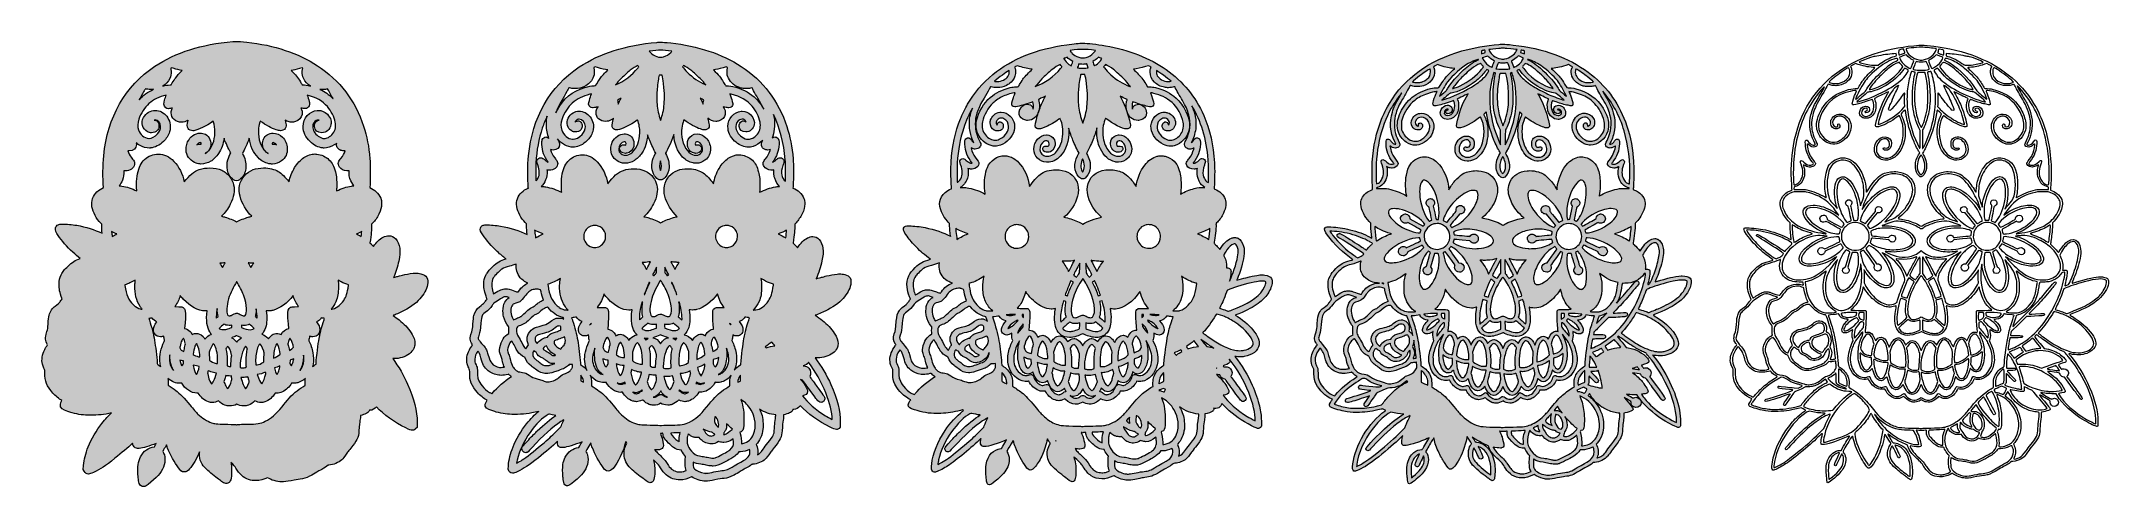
# Model space of a CAD drawing. Header units: inches. Extents: x -1560 to -1166, y 2745 to 2830.
import ezdxf

# ---------------------------------------------------------------- set-up
doc = ezdxf.new("R2010")
doc.units = ezdxf.units.IN
doc.header["$MEASUREMENT"] = 0
doc.layers.add('Sugar Skull', color=7, linetype='Continuous')

msp = doc.modelspace()

# ---------------------------------------------------------------- hatches: boundary and pattern name
at = {"layer": 'Sugar Skull'}
h = msp.add_hatch(color=1, dxfattribs=at)
h.dxf.hatch_style = 2
edge = h.paths.add_edge_path()
edge.add_spline(control_points=[(-1487.19, 2785.37), (-1487.53, 2785.46), (-1487.87, 2785.5), (-1488.21, 2785.5), (-1488.37, 2785.5), (-1488.54, 2785.49), (-1488.7, 2785.47), (-1489.41, 2785.39), (-1490.1, 2785.26), (-1490.73, 2785.1), (-1491.06, 2785.01), (-1491.49, 2784.9), (-1491.69, 2784.85), (-1491.81, 2784.82), (-1492.09, 2784.74), (-1492.4, 2784.65), (-1492.01, 2785.65), (-1491.68, 2786.73), (-1491.42, 2787.78), (-1490.99, 2789.62), (-1491.19, 2791.12), (-1492.01, 2792.01), (-1492.38, 2792.41), (-1492.83, 2792.61), (-1493.33, 2792.61), (-1493.67, 2792.61), (-1494.02, 2792.52), (-1494.41, 2792.33), (-1495.08, 2792), (-1495.7, 2791.42), (-1496.24, 2790.59), (-1496.39, 2790.75), (-1496.56, 2790.92), (-1496.71, 2791.07), (-1496.71, 2791.07), (-1496.93, 2791.28), (-1496.93, 2791.28), (-1496.67, 2792.92), (-1496.59, 2793.75), (-1496.6, 2794.53), (-1496.6, 2794.53), (-1496.6, 2794.79), (-1496.6, 2794.79), (-1496.6, 2794.79), (-1496.41, 2794.99), (-1496.41, 2794.99), (-1495.93, 2795.49), (-1495.56, 2796.03), (-1495.22, 2796.73), (-1494.83, 2797.53), (-1494.72, 2797.96), (-1494.71, 2798.71), (-1494.71, 2799.25), (-1494.72, 2799.4), (-1494.86, 2799.75), (-1495.26, 2800.67), (-1496.03, 2801.43), (-1496.94, 2801.8), (-1496.93, 2801.93), (-1496.92, 2802.09), (-1496.9, 2802.27), (-1496.82, 2803.37), (-1496.83, 2806.24), (-1496.92, 2807.3), (-1497.12, 2809.59), (-1497.5, 2811.56), (-1498.13, 2813.49), (-1499.72, 2818.36), (-1502.67, 2822.24), (-1506.91, 2825.02), (-1510.54, 2827.4), (-1515.2, 2828.95), (-1520.39, 2829.51), (-1521.39, 2829.62), (-1521.88, 2829.66), (-1522.32, 2829.66), (-1522.59, 2829.66), (-1522.83, 2829.64), (-1523.05, 2829.63), (-1529.07, 2829.11), (-1533.93, 2827.56), (-1537.91, 2824.91), (-1543.58, 2821.12), (-1546.95, 2815.23), (-1547.67, 2807.86), (-1547.85, 2806.04), (-1547.86, 2803.62), (-1547.7, 2801.8), (-1548.65, 2801.4), (-1549.4, 2800.65), (-1549.78, 2799.74), (-1549.96, 2799.29), (-1549.98, 2798.59), (-1549.9, 2798.14), (-1549.72, 2797.09), (-1549.07, 2795.85), (-1548.24, 2795), (-1548.24, 2795), (-1548.04, 2794.8), (-1548.04, 2794.8), (-1548.04, 2794.8), (-1548.04, 2794.49), (-1548.04, 2794.49), (-1548.04, 2794.03), (-1548.02, 2793.62), (-1547.97, 2793.1), (-1549.36, 2793.77), (-1551.12, 2794.32), (-1552.82, 2794.6), (-1553.66, 2794.74), (-1554.8, 2794.84), (-1555.52, 2794.84), (-1556, 2794.84), (-1556.19, 2794.8), (-1556.33, 2794.72), (-1556.6, 2794.58), (-1556.77, 2794.38), (-1556.84, 2794.13), (-1556.96, 2793.67), (-1556.7, 2793.22), (-1556.35, 2792.68), (-1555.7, 2791.68), (-1554.69, 2790.51), (-1553.57, 2789.48), (-1553.05, 2789), (-1552.6, 2788.62), (-1552.13, 2788.27), (-1553.1, 2787.96), (-1553.68, 2787.59), (-1554.47, 2786.82), (-1555.21, 2786.11), (-1555.46, 2785.79), (-1555.76, 2785.19), (-1556.08, 2784.55), (-1556.18, 2784.12), (-1556.18, 2783.38), (-1556.18, 2782.42), (-1556.09, 2781.97), (-1555.58, 2780.58), (-1555.58, 2780.58), (-1555.69, 2780.43), (-1555.69, 2780.43), (-1555.88, 2780.18), (-1556.04, 2779.97), (-1556.08, 2779.92), (-1556.14, 2779.85), (-1556.48, 2779.55), (-1556.92, 2779.21), (-1557.54, 2778.75), (-1557.85, 2778.26), (-1558.05, 2777.47), (-1558.15, 2777.08), (-1558.21, 2776.65), (-1558.27, 2775.76), (-1558.32, 2775.04), (-1558.35, 2774.83), (-1558.49, 2774.37), (-1558.72, 2773.59), (-1558.79, 2773.3), (-1558.76, 2772.91), (-1558.73, 2772.52), (-1558.62, 2772.21), (-1558.36, 2771.84), (-1558.58, 2771.54), (-1558.82, 2771.14), (-1558.92, 2770.94), (-1559.41, 2769.98), (-1559.55, 2768.99), (-1559.34, 2768.15), (-1559.29, 2767.94), (-1559.16, 2767.6), (-1559.05, 2767.36), (-1558.88, 2767.01), (-1558.86, 2766.93), (-1558.88, 2766.41), (-1558.94, 2765.01), (-1558.49, 2763.89), (-1557.38, 2762.64), (-1556.86, 2762.06), (-1556.23, 2761.55), (-1555.62, 2761.22), (-1555.89, 2760.77), (-1556.16, 2760.15), (-1555.61, 2759.63), (-1555.27, 2759.32), (-1553.71, 2758.88), (-1553.69, 2758.87), (-1552.45, 2758.53), (-1551.5, 2758.4), (-1550.2, 2758.4), (-1550.2, 2758.4), (-1550.19, 2758.4), (-1550.19, 2758.4), (-1548.71, 2758.4), (-1547.62, 2758.52), (-1546.15, 2758.85), (-1546.77, 2758.31), (-1547.31, 2757.72), (-1548.02, 2756.84), (-1549.02, 2755.58), (-1550.04, 2753.85), (-1550.6, 2752.41), (-1551.14, 2751.06), (-1551.4, 2750.02), (-1551.51, 2748.8), (-1551.51, 2748.8), (-1551.57, 2748.09), (-1551.57, 2748.09), (-1551.57, 2748.09), (-1551.39, 2747.74), (-1551.39, 2747.74), (-1551.2, 2747.38), (-1550.92, 2747.2), (-1550.57, 2747.2), (-1550.31, 2747.2), (-1550.06, 2747.3), (-1549.59, 2747.51), (-1548.3, 2748.11), (-1547.42, 2748.69), (-1545.54, 2750.2), (-1544.2, 2751.27), (-1543.1, 2752.2), (-1542.15, 2753.08), (-1542.14, 2752.83), (-1542.08, 2752.59), (-1541.89, 2752.39), (-1541.62, 2752.08), (-1541.23, 2752.08), (-1541.1, 2752.08), (-1541.1, 2752.08), (-1541.1, 2752.08), (-1541.1, 2752.08), (-1541.03, 2752.08), (-1540.96, 2752.08), (-1540.88, 2752.09), (-1540.23, 2752.15), (-1538.88, 2752.56), (-1537.67, 2753.01), (-1537.75, 2752.88), (-1537.82, 2752.75), (-1537.89, 2752.62), (-1537.89, 2752.62), (-1538.01, 2752.4), (-1538.01, 2752.4), (-1539.1, 2752.3), (-1540.1, 2751.56), (-1540.66, 2750.47), (-1540.84, 2750.11), (-1541.03, 2749.49), (-1541.1, 2749.05), (-1541.18, 2748.51), (-1541.18, 2747.38), (-1541.1, 2746.67), (-1541.07, 2746.39), (-1541.03, 2746.03), (-1541.02, 2745.89), (-1541, 2745.68), (-1540.94, 2745.07), (-1540.45, 2744.87), (-1540.37, 2744.84), (-1540.25, 2744.8), (-1540.11, 2744.8), (-1539.74, 2744.8), (-1539.51, 2744.98), (-1538.68, 2745.66), (-1537.15, 2746.91), (-1536.51, 2747.75), (-1536.13, 2748.97), (-1535.96, 2749.49), (-1535.96, 2750.42), (-1536.11, 2750.87), (-1536.2, 2751.13), (-1536.3, 2751.34), (-1536.41, 2751.52), (-1536.41, 2751.52), (-1536.25, 2751.81), (-1536.25, 2751.81), (-1536.08, 2752.12), (-1535.89, 2752.45), (-1535.71, 2752.76), (-1535.63, 2752.54), (-1535.56, 2752.32), (-1535.49, 2752.15), (-1535.02, 2750.96), (-1534.11, 2749.3), (-1533.42, 2748.37), (-1533.07, 2747.89), (-1532.85, 2747.6), (-1532.33, 2747.6), (-1531.86, 2747.6), (-1531.57, 2747.87), (-1531.29, 2748.18), (-1530.61, 2748.92), (-1529.94, 2750.12), (-1529.43, 2751.45), (-1529.43, 2751.36), (-1529.43, 2751.25), (-1529.43, 2751.12), (-1529.44, 2750.36), (-1529.37, 2750.03), (-1529.09, 2749.45), (-1528.86, 2748.97), (-1528.59, 2748.61), (-1528.05, 2748.1), (-1527.53, 2747.6), (-1526.38, 2746.65), (-1525.76, 2746.21), (-1525.51, 2746.03), (-1525.26, 2745.84), (-1525.19, 2745.78), (-1524.95, 2745.58), (-1524.68, 2745.4), (-1524.36, 2745.4), (-1524.24, 2745.4), (-1524.12, 2745.42), (-1524.01, 2745.47), (-1523.86, 2745.53), (-1523.65, 2745.67), (-1523.54, 2745.88), (-1523.27, 2746.39), (-1523.24, 2747.99), (-1523.31, 2748.69), (-1523.34, 2748.94), (-1523.37, 2749.19), (-1523.42, 2749.43), (-1522.83, 2748.85), (-1522.68, 2748.66), (-1522.49, 2748.33), (-1521.78, 2747.16), (-1521.03, 2746.49), (-1520.04, 2746.16), (-1519.59, 2746.01), (-1519.13, 2745.94), (-1518.66, 2745.94), (-1517.9, 2745.94), (-1517.13, 2746.13), (-1516.43, 2746.5), (-1516.08, 2746.29), (-1515.64, 2746.08), (-1515.2, 2745.94), (-1514.67, 2745.77), (-1514.23, 2745.69), (-1513.74, 2745.69), (-1513.27, 2745.69), (-1512.73, 2745.77), (-1511.94, 2745.93), (-1511.09, 2746.12), (-1510.77, 2746.17), (-1510.21, 2746.22), (-1509.64, 2746.27), (-1509.02, 2746.46), (-1508.41, 2746.77), (-1508.26, 2746.85), (-1507.75, 2747.14), (-1507.35, 2747.38), (-1506.93, 2747.64), (-1506.36, 2747.96), (-1506.12, 2748.09), (-1505.53, 2748.4), (-1505.18, 2748.63), (-1504.89, 2748.87), (-1504.89, 2748.88), (-1504.88, 2748.88), (-1504.88, 2748.89), (-1504.84, 2748.89), (-1504.79, 2748.9), (-1504.77, 2748.9), (-1503.83, 2748.98), (-1502.88, 2749.37), (-1502.29, 2749.92), (-1502.05, 2750.14), (-1501.83, 2750.43), (-1501.17, 2751.36), (-1501.1, 2751.47), (-1500.83, 2751.82), (-1500.56, 2752.14), (-1499.47, 2753.49), (-1499.09, 2754.15), (-1499.01, 2755.43), (-1498.94, 2756.53), (-1498.89, 2756.99), (-1498.82, 2757.43), (-1498.76, 2757.73), (-1498.73, 2758.08), (-1498.72, 2758.38), (-1498.35, 2758.45), (-1497.91, 2758.59), (-1497.66, 2758.72), (-1497.44, 2758.83), (-1497.14, 2759.01), (-1497.03, 2759.36), (-1497.03, 2759.36), (-1497.03, 2759.36), (-1497.03, 2759.36), (-1497, 2759.36), (-1496.97, 2759.35), (-1496.95, 2759.35), (-1496.44, 2759.35), (-1495.98, 2759.61), (-1495.69, 2760.03), (-1494.28, 2758.51), (-1492.28, 2757.04), (-1490.08, 2755.98), (-1489.45, 2755.67), (-1489.14, 2755.54), (-1488.84, 2755.54), (-1488.67, 2755.54), (-1488.42, 2755.59), (-1488.21, 2755.8), (-1488.21, 2755.8), (-1487.92, 2756.09), (-1487.92, 2756.09), (-1487.92, 2756.09), (-1487.92, 2757.06), (-1487.92, 2757.06), (-1487.92, 2759.18), (-1488.5, 2761.49), (-1489.73, 2764.32), (-1490.41, 2765.89), (-1491.49, 2767.73), (-1492.57, 2769.19), (-1492.53, 2769.19), (-1492.49, 2769.19), (-1492.44, 2769.19), (-1491.84, 2769.19), (-1491.26, 2769.27), (-1490.77, 2769.43), (-1489.74, 2769.75), (-1488.9, 2770.4), (-1488.56, 2771.12), (-1488.41, 2771.45), (-1488.37, 2771.62), (-1488.36, 2771.99), (-1488.33, 2772.73), (-1488.51, 2773.27), (-1489.09, 2774.13), (-1489.69, 2775.03), (-1490.45, 2775.85), (-1491.36, 2776.58), (-1491.71, 2776.85), (-1492.12, 2777.15), (-1492.5, 2777.41), (-1492.38, 2777.46), (-1492.2, 2777.53), (-1491.94, 2777.64), (-1491.63, 2777.78), (-1491.17, 2777.98), (-1490.9, 2778.11), (-1489.54, 2778.76), (-1488.14, 2779.74), (-1487.42, 2780.56), (-1486.62, 2781.47), (-1486.14, 2782.35), (-1485.95, 2783.27), (-1485.71, 2784.41), (-1486.12, 2785.1), (-1487.19, 2785.37)], knot_values=[0, 0, 0, 0, 1, 1, 1, 2, 2, 2, 3, 3, 3, 4, 4, 4, 5, 5, 5, 6, 6, 6, 7, 7, 7, 8, 8, 8, 9, 9, 9, 10, 10, 10, 11, 11, 11, 12, 12, 12, 13, 13, 13, 14, 14, 14, 15, 15, 15, 16, 16, 16, 17, 17, 17, 18, 18, 18, 19, 19, 19, 20, 20, 20, 21, 21, 21, 22, 22, 22, 23, 23, 23, 24, 24, 24, 25, 25, 25, 26, 26, 26, 27, 27, 27, 28, 28, 28, 29, 29, 29, 30, 30, 30, 31, 31, 31, 32, 32, 32, 33, 33, 33, 34, 34, 34, 35, 35, 35, 36, 36, 36, 37, 37, 37, 38, 38, 38, 39, 39, 39, 40, 40, 40, 41, 41, 41, 42, 42, 42, 43, 43, 43, 44, 44, 44, 45, 45, 45, 46, 46, 46, 47, 47, 47, 48, 48, 48, 49, 49, 49, 50, 50, 50, 51, 51, 51, 52, 52, 52, 53, 53, 53, 54, 54, 54, 55, 55, 55, 56, 56, 56, 57, 57, 57, 58, 58, 58, 59, 59, 59, 60, 60, 60, 61, 61, 61, 62, 62, 62, 63, 63, 63, 64, 64, 64, 65, 65, 65, 66, 66, 66, 67, 67, 67, 68, 68, 68, 69, 69, 69, 70, 70, 70, 71, 71, 71, 72, 72, 72, 73, 73, 73, 74, 74, 74, 75, 75, 75, 76, 76, 76, 77, 77, 77, 78, 78, 78, 79, 79, 79, 80, 80, 80, 81, 81, 81, 82, 82, 82, 83, 83, 83, 84, 84, 84, 85, 85, 85, 86, 86, 86, 87, 87, 87, 88, 88, 88, 89, 89, 89, 90, 90, 90, 91, 91, 91, 92, 92, 92, 93, 93, 93, 94, 94, 94, 95, 95, 95, 96, 96, 96, 97, 97, 97, 98, 98, 98, 99, 99, 99, 100, 100, 100, 101, 101, 101, 102, 102, 102, 103, 103, 103, 104, 104, 104, 105, 105, 105, 106, 106, 106, 107, 107, 107, 108, 108, 108, 109, 109, 109, 110, 110, 110, 111, 111, 111, 112, 112, 112, 113, 113, 113, 114, 114, 114, 115, 115, 115, 116, 116, 116, 117, 117, 117, 118, 118, 118, 119, 119, 119, 120, 120, 120, 121, 121, 121, 122, 122, 122, 123, 123, 123, 124, 124, 124, 125, 125, 125, 126, 126, 126, 127, 127, 127, 128, 128, 128, 129, 129, 129, 130, 130, 130, 131, 131, 131, 132, 132, 132, 133, 133, 133, 134, 134, 134, 135, 135, 135, 136, 136, 136, 137, 137, 137, 138, 138, 138, 139, 139, 139, 140, 140, 140, 141, 141, 141, 142, 142, 142, 143, 143, 143, 144, 144, 144, 145, 145, 145, 146, 146, 146, 147, 147, 147, 148, 148, 148, 149, 149, 149, 150, 150, 150, 151, 151, 151, 152, 152, 152, 152], degree=3, periodic=1)
edge = h.paths.add_edge_path()
edge.add_spline(control_points=[(-1506.03, 2820.5), (-1506.03, 2820.5), (-1505.97, 2820.5), (-1505.97, 2820.5), (-1505.49, 2820.5), (-1505.3, 2820.51), (-1504.98, 2820.6), (-1504.75, 2820.17), (-1504.3, 2819.36), (-1503.94, 2818.74), (-1503.97, 2818.77), (-1504, 2818.8), (-1504.03, 2818.83), (-1504.72, 2819.53), (-1505.51, 2820.08), (-1506.46, 2820.51), (-1506.34, 2820.5), (-1506.21, 2820.5), (-1506.03, 2820.5)], knot_values=[0, 0, 0, 0, 1, 1, 1, 2, 2, 2, 3, 3, 3, 4, 4, 4, 5, 5, 5, 6, 6, 6, 6], degree=3, periodic=1)
edge = h.paths.add_edge_path()
edge.add_spline(control_points=[(-1510.36, 2824.5), (-1510.36, 2824.5), (-1509.87, 2824.64), (-1509.87, 2824.64), (-1509.87, 2824.64), (-1509.74, 2824.58), (-1509.74, 2824.58), (-1509.79, 2824.41), (-1509.8, 2824.24), (-1509.81, 2823.97), (-1509.83, 2823.36), (-1509.76, 2823), (-1509.55, 2822.55), (-1509.27, 2821.98), (-1508.84, 2821.51), (-1508.28, 2821.15), (-1508.87, 2821.31), (-1509.29, 2821.37), (-1509.77, 2821.37), (-1509.77, 2821.37), (-1509.83, 2821.37), (-1509.83, 2821.37), (-1509.91, 2821.5), (-1510.04, 2821.71), (-1510.18, 2821.93), (-1510.68, 2822.78), (-1511.1, 2823.31), (-1511.92, 2824.1), (-1511.48, 2824.18), (-1511.02, 2824.3), (-1510.36, 2824.5)], knot_values=[0, 0, 0, 0, 1, 1, 1, 2, 2, 2, 3, 3, 3, 4, 4, 4, 5, 5, 5, 6, 6, 6, 7, 7, 7, 8, 8, 8, 9, 9, 9, 10, 10, 10, 10], degree=3, periodic=1)
edge = h.paths.add_edge_path()
edge.add_spline(control_points=[(-1535.09, 2822.56), (-1534.87, 2823.04), (-1534.81, 2823.38), (-1534.83, 2823.98), (-1534.84, 2824.24), (-1534.85, 2824.41), (-1534.9, 2824.58), (-1534.9, 2824.58), (-1534.77, 2824.64), (-1534.77, 2824.64), (-1534.77, 2824.64), (-1534.42, 2824.53), (-1534.42, 2824.53), (-1533.75, 2824.33), (-1533.22, 2824.19), (-1532.73, 2824.11), (-1533.23, 2823.61), (-1533.73, 2823.05), (-1533.99, 2822.67), (-1534.11, 2822.51), (-1534.39, 2822.07), (-1534.59, 2821.74), (-1534.59, 2821.74), (-1534.81, 2821.37), (-1534.81, 2821.37), (-1534.81, 2821.37), (-1535.02, 2821.36), (-1535.02, 2821.36), (-1535.52, 2821.34), (-1535.84, 2821.29), (-1536.37, 2821.15), (-1535.78, 2821.52), (-1535.37, 2821.97), (-1535.09, 2822.56)], knot_values=[0, 0, 0, 0, 1, 1, 1, 2, 2, 2, 3, 3, 3, 4, 4, 4, 5, 5, 5, 6, 6, 6, 7, 7, 7, 8, 8, 8, 9, 9, 9, 10, 10, 10, 11, 11, 11, 11], degree=3, periodic=1)
edge = h.paths.add_edge_path()
edge.add_spline(control_points=[(-1540.07, 2820.01), (-1539.92, 2820.29), (-1539.81, 2820.49), (-1539.73, 2820.62), (-1539.36, 2820.51), (-1539.18, 2820.5), (-1538.69, 2820.5), (-1538.69, 2820.5), (-1538.66, 2820.5), (-1538.66, 2820.5), (-1538.48, 2820.5), (-1538.32, 2820.5), (-1538.16, 2820.52), (-1539.26, 2820.02), (-1540.17, 2819.36), (-1540.92, 2818.51), (-1540.68, 2818.91), (-1540.33, 2819.53), (-1540.07, 2820.01)], knot_values=[0, 0, 0, 0, 1, 1, 1, 2, 2, 2, 3, 3, 3, 4, 4, 4, 5, 5, 5, 6, 6, 6, 6], degree=3, periodic=1)
edge = h.paths.add_edge_path()
edge.add_spline(control_points=[(-1546.05, 2792.48), (-1546.09, 2792.78), (-1546.13, 2793.11), (-1546.16, 2793.39), (-1546.16, 2793.39), (-1546.16, 2793.4), (-1546.16, 2793.41), (-1545.87, 2793.25), (-1545.54, 2793.11), (-1545.14, 2792.96), (-1545.44, 2792.81), (-1545.75, 2792.65), (-1546.05, 2792.48)], knot_values=[0, 0, 0, 0, 1, 1, 1, 2, 2, 2, 3, 3, 3, 4, 4, 4, 4], degree=3, periodic=1)
edge = h.paths.add_edge_path()
edge.add_spline(control_points=[(-1540.35, 2778.65), (-1540.41, 2778.65), (-1540.46, 2778.65), (-1540.51, 2778.64), (-1540.67, 2778.66), (-1541.19, 2778.84), (-1541.58, 2779.1), (-1541.66, 2779.15), (-1541.87, 2779.32), (-1542.05, 2779.49), (-1542.98, 2780.38), (-1543.38, 2781.3), (-1543.63, 2783.13), (-1543.64, 2783.18), (-1543.65, 2783.23), (-1543.65, 2783.28), (-1543, 2783.46), (-1542.32, 2783.75), (-1541.64, 2784.16), (-1541.69, 2783.84), (-1541.72, 2783.51), (-1541.73, 2783.16), (-1541.79, 2781.59), (-1541.44, 2780.2), (-1540.74, 2779.15), (-1540.63, 2778.98), (-1540.49, 2778.82), (-1540.35, 2778.65), (-1540.35, 2778.65), (-1540.35, 2778.65), (-1540.35, 2778.65)], knot_values=[0, 0, 0, 0, 1, 1, 1, 2, 2, 2, 3, 3, 3, 4, 4, 4, 5, 5, 5, 6, 6, 6, 7, 7, 7, 8, 8, 8, 9, 9, 9, 10, 10, 10, 10], degree=3, periodic=1)
edge = h.paths.add_edge_path()
edge.add_spline(control_points=[(-1536.16, 2772.44), (-1536.75, 2771.19), (-1537.05, 2769.76), (-1536.95, 2768.63), (-1536.92, 2768.29), (-1536.86, 2767.96), (-1536.77, 2767.65), (-1536.94, 2767.79), (-1537.21, 2767.99), (-1537.44, 2768.14), (-1537.45, 2768.22), (-1537.46, 2768.31), (-1537.46, 2768.41), (-1537.56, 2769.64), (-1537.79, 2771.56), (-1537.98, 2772.69), (-1538.19, 2773.92), (-1538.53, 2775.24), (-1538.96, 2776.5), (-1539, 2776.63), (-1539.04, 2776.75), (-1539.08, 2776.85), (-1538.84, 2776.88), (-1538.63, 2776.9), (-1538.44, 2776.93), (-1538.24, 2776.61), (-1537.94, 2776.37), (-1537.55, 2776.2), (-1537.76, 2775.92), (-1537.96, 2775.6), (-1538.06, 2775.32), (-1538.24, 2774.78), (-1538.2, 2774.28), (-1537.93, 2773.9), (-1537.69, 2773.56), (-1537.3, 2773.37), (-1536.84, 2773.37), (-1536.84, 2773.37), (-1536.82, 2773.37), (-1536.82, 2773.37), (-1536.61, 2773.37), (-1536.41, 2773.41), (-1536.2, 2773.48), (-1536.18, 2773.21), (-1536.14, 2772.95), (-1536.08, 2772.75), (-1536.08, 2772.75), (-1536.06, 2772.66), (-1536.06, 2772.66), (-1536.06, 2772.66), (-1536.16, 2772.44), (-1536.16, 2772.44)], knot_values=[0, 0, 0, 0, 1, 1, 1, 2, 2, 2, 3, 3, 3, 4, 4, 4, 5, 5, 5, 6, 6, 6, 7, 7, 7, 8, 8, 8, 9, 9, 9, 10, 10, 10, 11, 11, 11, 12, 12, 12, 13, 13, 13, 14, 14, 14, 15, 15, 15, 16, 16, 16, 17, 17, 17, 17], degree=3, periodic=1)
edge = h.paths.add_edge_path()
edge.add_spline(control_points=[(-1509.28, 2764.11), (-1509.65, 2763.89), (-1510.35, 2763.42), (-1510.81, 2763.07), (-1511.72, 2762.39), (-1512.88, 2761.05), (-1513.68, 2760.04), (-1514.86, 2758.58), (-1515.78, 2757.78), (-1516.87, 2757.26), (-1517.79, 2756.82), (-1518.51, 2756.7), (-1520.25, 2756.7), (-1520.74, 2756.7), (-1521.4, 2756.68), (-1521.72, 2756.66), (-1522.1, 2756.63), (-1522.27, 2756.61), (-1522.35, 2756.6), (-1522.37, 2756.61), (-1522.41, 2756.61), (-1522.45, 2756.62), (-1522.68, 2756.65), (-1524.14, 2756.69), (-1524.31, 2756.7), (-1526.25, 2756.75), (-1526.51, 2756.78), (-1527.09, 2756.98), (-1527.98, 2757.28), (-1528.91, 2757.86), (-1529.7, 2758.62), (-1530.08, 2758.99), (-1530.56, 2759.54), (-1531.25, 2760.39), (-1532.2, 2761.58), (-1533.18, 2762.58), (-1533.93, 2763.14), (-1534.28, 2763.4), (-1534.96, 2763.87), (-1535.36, 2764.11), (-1535.36, 2764.26), (-1535.35, 2764.42), (-1535.35, 2764.51), (-1535.35, 2764.87), (-1535.37, 2765.16), (-1535.43, 2765.44), (-1535.08, 2765.12), (-1534.69, 2764.86), (-1534.28, 2764.7), (-1533.91, 2764.56), (-1533.53, 2764.49), (-1533.15, 2764.49), (-1533.03, 2764.49), (-1532.91, 2764.5), (-1532.79, 2764.51), (-1532.19, 2763.43), (-1530.97, 2762.62), (-1529.93, 2762.62), (-1529.87, 2762.62), (-1529.81, 2762.62), (-1529.75, 2762.63), (-1529.72, 2762.63), (-1529.69, 2762.63), (-1529.65, 2762.64), (-1529.2, 2761.83), (-1528.53, 2761.26), (-1527.7, 2760.97), (-1527.42, 2760.88), (-1527.17, 2760.83), (-1526.93, 2760.83), (-1526.57, 2760.83), (-1526.22, 2760.92), (-1525.8, 2761.13), (-1525.41, 2760.76), (-1525.03, 2760.51), (-1524.56, 2760.33), (-1524.24, 2760.2), (-1524.06, 2760.18), (-1523.66, 2760.18), (-1523.13, 2760.18), (-1522.73, 2760.27), (-1522.32, 2760.51), (-1521.94, 2760.28), (-1521.51, 2760.18), (-1520.98, 2760.18), (-1520.98, 2760.18), (-1520.95, 2760.18), (-1520.95, 2760.18), (-1520.58, 2760.18), (-1520.39, 2760.21), (-1520.08, 2760.33), (-1519.66, 2760.49), (-1519.2, 2760.79), (-1518.84, 2761.13), (-1518.42, 2760.92), (-1518.08, 2760.83), (-1517.72, 2760.83), (-1517.47, 2760.83), (-1517.22, 2760.88), (-1516.94, 2760.97), (-1516.12, 2761.25), (-1515.45, 2761.83), (-1514.99, 2762.63), (-1514.89, 2762.62), (-1514.8, 2762.62), (-1514.72, 2762.62), (-1514.34, 2762.62), (-1514, 2762.7), (-1513.61, 2762.88), (-1512.87, 2763.22), (-1512.26, 2763.78), (-1511.85, 2764.51), (-1511.74, 2764.49), (-1511.63, 2764.49), (-1511.5, 2764.49), (-1511.21, 2764.49), (-1510.91, 2764.53), (-1510.65, 2764.6), (-1510.13, 2764.76), (-1509.64, 2765.05), (-1509.22, 2765.44), (-1509.28, 2765.19), (-1509.28, 2764.99), (-1509.28, 2764.55), (-1509.28, 2764.41), (-1509.28, 2764.25), (-1509.28, 2764.11)], knot_values=[0, 0, 0, 0, 1, 1, 1, 2, 2, 2, 3, 3, 3, 4, 4, 4, 5, 5, 5, 6, 6, 6, 7, 7, 7, 8, 8, 8, 9, 9, 9, 10, 10, 10, 11, 11, 11, 12, 12, 12, 13, 13, 13, 14, 14, 14, 15, 15, 15, 16, 16, 16, 17, 17, 17, 18, 18, 18, 19, 19, 19, 20, 20, 20, 21, 21, 21, 22, 22, 22, 23, 23, 23, 24, 24, 24, 25, 25, 25, 26, 26, 26, 27, 27, 27, 28, 28, 28, 29, 29, 29, 30, 30, 30, 31, 31, 31, 32, 32, 32, 33, 33, 33, 34, 34, 34, 35, 35, 35, 36, 36, 36, 37, 37, 37, 38, 38, 38, 39, 39, 39, 40, 40, 40, 41, 41, 41, 42, 42, 42, 42], degree=3, periodic=1)
edge = h.paths.add_edge_path()
edge.add_spline(control_points=[(-1535.14, 2769.46), (-1535.12, 2769.59), (-1535.1, 2769.74), (-1535.07, 2769.89), (-1535.07, 2769.44), (-1535.04, 2769.02), (-1534.99, 2768.76), (-1534.86, 2768.03), (-1534.65, 2767.42), (-1534.37, 2766.96), (-1534.94, 2767.59), (-1535.23, 2768.51), (-1535.14, 2769.46)], knot_values=[0, 0, 0, 0, 1, 1, 1, 2, 2, 2, 3, 3, 3, 4, 4, 4, 4], degree=3, periodic=1)
edge = h.paths.add_edge_path()
edge.add_spline(control_points=[(-1527.99, 2775.86), (-1527.91, 2775.29), (-1527.7, 2774.67), (-1527.47, 2774.29), (-1527.37, 2774.12), (-1527.26, 2773.97), (-1527.13, 2773.83), (-1527.16, 2773.82), (-1527.2, 2773.81), (-1527.23, 2773.8), (-1527.65, 2773.66), (-1528.03, 2773.37), (-1528.36, 2772.93), (-1528.47, 2773.11), (-1528.59, 2773.26), (-1528.72, 2773.4), (-1529.19, 2773.9), (-1529.67, 2774), (-1529.99, 2774), (-1530.19, 2774), (-1530.47, 2773.96), (-1530.78, 2773.78), (-1530.9, 2774.01), (-1531.05, 2774.22), (-1531.18, 2774.36), (-1531.47, 2774.68), (-1531.85, 2774.89), (-1532.24, 2774.95), (-1531.95, 2778.08), (-1532.13, 2778.43), (-1532.22, 2778.59), (-1532.29, 2778.72), (-1532.43, 2778.94), (-1532.67, 2779.03), (-1532.78, 2779.07), (-1532.84, 2779.09), (-1534.13, 2779.1), (-1533.88, 2779.43), (-1533.65, 2779.8), (-1533.48, 2780.17), (-1533.32, 2780.51), (-1533.19, 2780.83), (-1533.08, 2781.2), (-1532.87, 2780.93), (-1532.65, 2780.68), (-1532.47, 2780.48), (-1531.18, 2779.11), (-1529.65, 2778.29), (-1528.36, 2778.29), (-1528.29, 2778.29), (-1528.21, 2778.29), (-1528.13, 2778.3), (-1528.08, 2778.3), (-1528.01, 2778.31), (-1527.95, 2778.32), (-1528.06, 2777.54), (-1528.08, 2776.43), (-1527.99, 2775.86)], knot_values=[0, 0, 0, 0, 1, 1, 1, 2, 2, 2, 3, 3, 3, 4, 4, 4, 5, 5, 5, 6, 6, 6, 7, 7, 7, 8, 8, 8, 9, 9, 9, 10, 10, 10, 11, 11, 11, 12, 12, 12, 13, 13, 13, 14, 14, 14, 15, 15, 15, 16, 16, 16, 17, 17, 17, 18, 18, 18, 19, 19, 19, 19], degree=3, periodic=1)
edge = h.paths.add_edge_path()
edge.add_spline(control_points=[(-1525.87, 2777.22), (-1525.96, 2777.13), (-1526.08, 2777.03), (-1526.22, 2776.9), (-1526.21, 2777.33), (-1526.19, 2777.81), (-1526.14, 2778.11), (-1526.11, 2778.3), (-1526.07, 2778.51), (-1526.03, 2778.72), (-1526.04, 2778.16), (-1525.98, 2777.62), (-1525.87, 2777.22)], knot_values=[0, 0, 0, 0, 1, 1, 1, 2, 2, 2, 3, 3, 3, 4, 4, 4, 4], degree=3, periodic=1)
edge = h.paths.add_edge_path()
edge.add_spline(control_points=[(-1525.99, 2769.77), (-1525.96, 2769.54), (-1525.95, 2768.76), (-1525.95, 2768.27), (-1526.09, 2768.27), (-1526.17, 2768.28), (-1526.21, 2768.29), (-1526.7, 2768.4), (-1527.27, 2768.66), (-1527.51, 2768.84), (-1527.51, 2768.84), (-1527.54, 2770.43), (-1527.54, 2770.43), (-1527.54, 2770.43), (-1527.43, 2770.78), (-1527.43, 2770.78), (-1527.14, 2771.64), (-1526.84, 2771.96), (-1526.73, 2772.04), (-1526.56, 2771.9), (-1526.15, 2771.21), (-1525.99, 2769.77)], knot_values=[0, 0, 0, 0, 1, 1, 1, 2, 2, 2, 3, 3, 3, 4, 4, 4, 5, 5, 5, 6, 6, 6, 7, 7, 7, 7], degree=3, periodic=1)
edge = h.paths.add_edge_path()
edge.add_spline(control_points=[(-1526.18, 2766.45), (-1526.45, 2765.22), (-1526.91, 2764.51), (-1527.1, 2764.39), (-1527.26, 2764.53), (-1527.58, 2765.04), (-1527.75, 2765.99), (-1527.79, 2766.24), (-1527.83, 2766.4), (-1527.86, 2766.5), (-1527.85, 2766.52), (-1527.84, 2766.56), (-1527.83, 2766.61), (-1527.81, 2766.7), (-1527.78, 2766.8), (-1527.75, 2766.9), (-1527.44, 2766.76), (-1527.09, 2766.64), (-1526.77, 2766.55), (-1526.56, 2766.5), (-1526.39, 2766.47), (-1526.18, 2766.45)], knot_values=[0, 0, 0, 0, 1, 1, 1, 2, 2, 2, 3, 3, 3, 4, 4, 4, 5, 5, 5, 6, 6, 6, 7, 7, 7, 7], degree=3, periodic=1)
edge = h.paths.add_edge_path()
edge.add_spline(control_points=[(-1529.57, 2769.56), (-1529.98, 2769.63), (-1530.43, 2769.84), (-1530.62, 2769.98), (-1530.62, 2769.98), (-1530.61, 2770.05), (-1530.61, 2770.05), (-1530.58, 2770.5), (-1530.43, 2771.17), (-1530.28, 2771.55), (-1530.16, 2771.85), (-1530.06, 2772.01), (-1529.99, 2772.1), (-1529.69, 2771.71), (-1529.37, 2770.64), (-1529.34, 2769.55), (-1529.34, 2769.55), (-1529.35, 2769.55), (-1529.35, 2769.55), (-1529.47, 2769.55), (-1529.55, 2769.56), (-1529.57, 2769.56)], knot_values=[0, 0, 0, 0, 1, 1, 1, 2, 2, 2, 3, 3, 3, 4, 4, 4, 5, 5, 5, 6, 6, 6, 7, 7, 7, 7], degree=3, periodic=1)
edge = h.paths.add_edge_path()
edge.add_spline(control_points=[(-1529.44, 2767.72), (-1529.57, 2766.97), (-1529.83, 2766.38), (-1530, 2766.16), (-1530.13, 2766.33), (-1530.33, 2766.71), (-1530.48, 2767.37), (-1530.52, 2767.53), (-1530.56, 2767.74), (-1530.59, 2767.96), (-1530.21, 2767.83), (-1529.81, 2767.74), (-1529.44, 2767.72)], knot_values=[0, 0, 0, 0, 1, 1, 1, 2, 2, 2, 3, 3, 3, 4, 4, 4, 4], degree=3, periodic=1)
edge = h.paths.add_edge_path()
edge.add_spline(control_points=[(-1532.89, 2770.83), (-1532.98, 2770.91), (-1533.06, 2771.07), (-1533.15, 2771.28), (-1533.15, 2771.29), (-1533.16, 2771.31), (-1533.16, 2771.32), (-1533.15, 2771.37), (-1533.14, 2771.45), (-1533.12, 2771.52), (-1533.03, 2771.95), (-1532.9, 2772.37), (-1532.78, 2772.61), (-1532.65, 2772.87), (-1532.54, 2773.01), (-1532.48, 2773.08), (-1532.44, 2773.03), (-1532.39, 2772.95), (-1532.33, 2772.82), (-1532.23, 2772.62), (-1532.1, 2772.17), (-1532.08, 2772), (-1532.1, 2771.92), (-1532.14, 2771.75), (-1532.19, 2771.55), (-1532.26, 2771.29), (-1532.34, 2770.88), (-1532.39, 2770.58), (-1532.58, 2770.63), (-1532.76, 2770.72), (-1532.89, 2770.83)], knot_values=[0, 0, 0, 0, 1, 1, 1, 2, 2, 2, 3, 3, 3, 4, 4, 4, 5, 5, 5, 6, 6, 6, 7, 7, 7, 8, 8, 8, 9, 9, 9, 10, 10, 10, 10], degree=3, periodic=1)
edge = h.paths.add_edge_path()
edge.add_spline(control_points=[(-1532.46, 2768.25), (-1532.46, 2768.25), (-1532.52, 2768.14), (-1532.52, 2768.14), (-1532.6, 2767.98), (-1532.69, 2767.87), (-1532.75, 2767.8), (-1532.79, 2767.86), (-1532.85, 2767.94), (-1532.91, 2768.09), (-1533.04, 2768.36), (-1533.1, 2768.56), (-1533.16, 2768.92), (-1532.95, 2768.84), (-1532.72, 2768.78), (-1532.48, 2768.75), (-1532.48, 2768.75), (-1532.46, 2768.25), (-1532.46, 2768.25)], knot_values=[0, 0, 0, 0, 1, 1, 1, 2, 2, 2, 3, 3, 3, 4, 4, 4, 5, 5, 5, 6, 6, 6, 6], degree=3, periodic=1)
edge = h.paths.add_edge_path()
edge.add_spline(control_points=[(-1524.75, 2775.76), (-1524.62, 2775.7), (-1524.48, 2775.64), (-1524.37, 2775.6), (-1524.19, 2775.55), (-1523.99, 2775.52), (-1523.77, 2775.52), (-1523.59, 2775.52), (-1523.42, 2775.54), (-1523.24, 2775.57), (-1523.24, 2775.4), (-1523.25, 2775.24), (-1523.26, 2775.14), (-1523.55, 2775.01), (-1523.99, 2774.85), (-1524.2, 2774.8), (-1524.4, 2774.75), (-1524.74, 2774.72), (-1525.01, 2774.72), (-1525.13, 2774.72), (-1525.18, 2774.73), (-1525.18, 2774.73), (-1525.18, 2774.73), (-1525.18, 2774.73), (-1525.18, 2774.73), (-1525.36, 2774.77), (-1525.51, 2774.82), (-1525.62, 2774.9), (-1525.64, 2774.92), (-1525.66, 2774.93), (-1525.68, 2774.95), (-1525.4, 2775.2), (-1525.01, 2775.54), (-1524.75, 2775.76)], knot_values=[0, 0, 0, 0, 1, 1, 1, 2, 2, 2, 3, 3, 3, 4, 4, 4, 5, 5, 5, 6, 6, 6, 7, 7, 7, 8, 8, 8, 9, 9, 9, 10, 10, 10, 11, 11, 11, 11], degree=3, periodic=1)
edge = h.paths.add_edge_path()
edge.add_spline(control_points=[(-1525.56, 2787.38), (-1525.21, 2787.38), (-1524.87, 2787.41), (-1524.54, 2787.46), (-1524.7, 2787.16), (-1524.87, 2786.83), (-1525.03, 2786.54), (-1525.2, 2786.85), (-1525.34, 2787.09), (-1525.56, 2787.38)], knot_values=[0, 0, 0, 0, 1, 1, 1, 2, 2, 2, 3, 3, 3, 3], degree=3, periodic=1)
edge = h.paths.add_edge_path()
edge.add_spline(control_points=[(-1519.89, 2775.76), (-1519.63, 2775.54), (-1519.25, 2775.2), (-1518.97, 2774.95), (-1519.06, 2774.88), (-1519.16, 2774.82), (-1519.26, 2774.78), (-1519.39, 2774.74), (-1519.55, 2774.71), (-1519.73, 2774.71), (-1520.2, 2774.71), (-1520.77, 2774.86), (-1521.39, 2775.14), (-1521.39, 2775.14), (-1521.4, 2775.14), (-1521.4, 2775.14), (-1521.4, 2775.25), (-1521.4, 2775.4), (-1521.41, 2775.58), (-1521.23, 2775.54), (-1521.06, 2775.52), (-1520.89, 2775.52), (-1520.53, 2775.52), (-1520.19, 2775.61), (-1519.89, 2775.76)], knot_values=[0, 0, 0, 0, 1, 1, 1, 2, 2, 2, 3, 3, 3, 4, 4, 4, 5, 5, 5, 6, 6, 6, 7, 7, 7, 8, 8, 8, 8], degree=3, periodic=1)
edge = h.paths.add_edge_path()
edge.add_spline(control_points=[(-1520.1, 2787.46), (-1519.86, 2787.43), (-1519.6, 2787.4), (-1519.31, 2787.39), (-1519.24, 2787.39), (-1519.16, 2787.39), (-1519.08, 2787.39), (-1519.28, 2787.1), (-1519.46, 2786.81), (-1519.62, 2786.54), (-1519.77, 2786.83), (-1519.94, 2787.17), (-1520.1, 2787.46)], knot_values=[0, 0, 0, 0, 1, 1, 1, 2, 2, 2, 3, 3, 3, 4, 4, 4, 4], degree=3, periodic=1)
edge = h.paths.add_edge_path()
edge.add_spline(control_points=[(-1523.28, 2769.58), (-1523.38, 2769.05), (-1523.43, 2768.43), (-1523.43, 2767.8), (-1523.43, 2767.77), (-1523.43, 2767.74), (-1523.43, 2767.71), (-1523.45, 2767.71), (-1523.47, 2767.71), (-1523.49, 2767.71), (-1523.68, 2767.71), (-1523.85, 2767.73), (-1523.92, 2767.75), (-1523.97, 2767.77), (-1524.07, 2767.81), (-1524.14, 2767.85), (-1524.14, 2767.85), (-1524.14, 2768.7), (-1524.14, 2768.7), (-1524.15, 2769.98), (-1524.19, 2770.34), (-1524.36, 2771.09), (-1524.36, 2771.09), (-1524.36, 2771.1), (-1524.36, 2771.1), (-1524.36, 2771.1), (-1524.29, 2771.2), (-1524.29, 2771.2), (-1524.13, 2771.42), (-1524.06, 2771.49), (-1524.03, 2771.51), (-1523.81, 2771.35), (-1523.48, 2770.77), (-1523.28, 2769.88), (-1523.25, 2769.78), (-1523.25, 2769.78), (-1523.28, 2769.58)], knot_values=[0, 0, 0, 0, 1, 1, 1, 2, 2, 2, 3, 3, 3, 4, 4, 4, 5, 5, 5, 6, 6, 6, 7, 7, 7, 8, 8, 8, 9, 9, 9, 10, 10, 10, 11, 11, 11, 12, 12, 12, 12], degree=3, periodic=1)
edge = h.paths.add_edge_path()
edge.add_spline(control_points=[(-1523.46, 2764.55), (-1523.73, 2763.78), (-1523.96, 2763.55), (-1524.06, 2763.49), (-1524.11, 2763.53), (-1524.24, 2763.65), (-1524.41, 2763.98), (-1524.54, 2764.24), (-1524.69, 2764.65), (-1524.74, 2764.83), (-1524.72, 2764.9), (-1524.69, 2765.01), (-1524.64, 2765.15), (-1524.57, 2765.37), (-1524.48, 2765.71), (-1524.41, 2766), (-1524.13, 2765.92), (-1523.85, 2765.88), (-1523.53, 2765.88), (-1523.47, 2765.88), (-1523.41, 2765.88), (-1523.34, 2765.89), (-1523.32, 2765.7), (-1523.29, 2765.49), (-1523.27, 2765.38), (-1523.24, 2765.21), (-1523.36, 2764.83), (-1523.46, 2764.55)], knot_values=[0, 0, 0, 0, 1, 1, 1, 2, 2, 2, 3, 3, 3, 4, 4, 4, 5, 5, 5, 6, 6, 6, 7, 7, 7, 8, 8, 8, 9, 9, 9, 9], degree=3, periodic=1)
edge = h.paths.add_edge_path()
edge.add_spline(control_points=[(-1523.28, 2773.18), (-1522.97, 2773.28), (-1522.65, 2773.4), (-1522.39, 2773.52), (-1522.39, 2773.52), (-1522.32, 2773.56), (-1522.32, 2773.56), (-1522.32, 2773.56), (-1522.15, 2773.48), (-1522.15, 2773.48), (-1521.87, 2773.36), (-1521.61, 2773.25), (-1521.38, 2773.17), (-1521.69, 2773.02), (-1522.02, 2772.76), (-1522.32, 2772.31), (-1522.6, 2772.71), (-1522.93, 2773.01), (-1523.28, 2773.18)], knot_values=[0, 0, 0, 0, 1, 1, 1, 2, 2, 2, 3, 3, 3, 4, 4, 4, 5, 5, 5, 6, 6, 6, 6], degree=3, periodic=1)
edge = h.paths.add_edge_path()
edge.add_spline(control_points=[(-1520.71, 2771.42), (-1520.67, 2771.46), (-1520.64, 2771.49), (-1520.62, 2771.51), (-1520.62, 2771.51), (-1520.6, 2771.51), (-1520.6, 2771.51), (-1520.58, 2771.49), (-1520.51, 2771.43), (-1520.35, 2771.2), (-1520.35, 2771.2), (-1520.28, 2771.09), (-1520.28, 2771.09), (-1520.28, 2771.09), (-1520.3, 2770.99), (-1520.3, 2770.99), (-1520.45, 2770.33), (-1520.51, 2769.61), (-1520.51, 2768.67), (-1520.51, 2768.29), (-1520.5, 2767.8), (-1520.48, 2767.55), (-1520.55, 2767.52), (-1520.64, 2767.5), (-1520.72, 2767.48), (-1520.84, 2767.46), (-1520.98, 2767.44), (-1521.12, 2767.44), (-1521.36, 2767.44), (-1521.55, 2767.48), (-1521.68, 2767.52), (-1521.68, 2767.58), (-1521.68, 2767.64), (-1521.68, 2767.7), (-1521.68, 2769.19), (-1521.16, 2770.92), (-1520.71, 2771.42)], knot_values=[0, 0, 0, 0, 1, 1, 1, 2, 2, 2, 3, 3, 3, 4, 4, 4, 5, 5, 5, 6, 6, 6, 7, 7, 7, 8, 8, 8, 9, 9, 9, 10, 10, 10, 11, 11, 11, 12, 12, 12, 12], degree=3, periodic=1)
edge = h.paths.add_edge_path()
edge.add_spline(control_points=[(-1521.12, 2765.61), (-1520.8, 2765.61), (-1520.47, 2765.65), (-1520.17, 2765.73), (-1520.12, 2765.53), (-1520.05, 2765.29), (-1519.99, 2765.12), (-1519.96, 2765.01), (-1519.93, 2764.91), (-1519.91, 2764.84), (-1519.93, 2764.78), (-1519.96, 2764.68), (-1519.99, 2764.57), (-1520.22, 2763.89), (-1520.48, 2763.55), (-1520.59, 2763.48), (-1520.61, 2763.5), (-1520.65, 2763.53), (-1520.7, 2763.59), (-1520.83, 2763.75), (-1521.06, 2764.17), (-1521.2, 2764.59), (-1521.35, 2765.07), (-1521.44, 2765.36), (-1521.5, 2765.63), (-1521.38, 2765.62), (-1521.25, 2765.61), (-1521.12, 2765.61)], knot_values=[0, 0, 0, 0, 1, 1, 1, 2, 2, 2, 3, 3, 3, 4, 4, 4, 5, 5, 5, 6, 6, 6, 7, 7, 7, 8, 8, 8, 9, 9, 9, 9], degree=3, periodic=1)
edge = h.paths.add_edge_path()
edge.add_spline(control_points=[(-1520.7, 2777.4), (-1520.73, 2777.37), (-1520.74, 2777.35), (-1520.87, 2777.35), (-1520.9, 2777.35), (-1520.92, 2777.35), (-1520.95, 2777.35), (-1521.13, 2777.37), (-1521.27, 2777.41), (-1521.64, 2777.62), (-1521.91, 2777.77), (-1522.13, 2777.85), (-1522.3, 2777.85), (-1522.3, 2777.85), (-1522.3, 2777.85), (-1522.3, 2777.85), (-1522.4, 2777.85), (-1522.55, 2777.85), (-1523.15, 2777.55), (-1523.5, 2777.37), (-1523.5, 2777.37), (-1523.69, 2777.36), (-1523.72, 2777.36), (-1523.74, 2777.36), (-1523.76, 2777.36), (-1523.93, 2777.36), (-1523.95, 2777.36), (-1524.05, 2777.57), (-1524.28, 2778.02), (-1524.28, 2779.21), (-1523.86, 2780.62), (-1523.54, 2781.66), (-1522.95, 2782.9), (-1522.33, 2783.84), (-1522.32, 2783.83), (-1522.31, 2783.82), (-1522.3, 2783.81), (-1521.87, 2783.16), (-1521.27, 2781.99), (-1521.04, 2781.35), (-1520.26, 2779.25), (-1520.32, 2777.83), (-1520.7, 2777.4)], knot_values=[0, 0, 0, 0, 1, 1, 1, 2, 2, 2, 3, 3, 3, 4, 4, 4, 5, 5, 5, 6, 6, 6, 7, 7, 7, 8, 8, 8, 9, 9, 9, 10, 10, 10, 11, 11, 11, 12, 12, 12, 13, 13, 13, 14, 14, 14, 14], degree=3, periodic=1)
edge = h.paths.add_edge_path()
edge.add_spline(control_points=[(-1518.62, 2778.68), (-1518.49, 2778.01), (-1518.41, 2777.39), (-1518.41, 2776.88), (-1518.54, 2777), (-1518.67, 2777.12), (-1518.79, 2777.22), (-1518.73, 2777.41), (-1518.68, 2777.66), (-1518.65, 2777.84), (-1518.62, 2778.05), (-1518.61, 2778.36), (-1518.62, 2778.68)], knot_values=[0, 0, 0, 0, 1, 1, 1, 2, 2, 2, 3, 3, 3, 4, 4, 4, 4], degree=3, periodic=1)
edge = h.paths.add_edge_path()
edge.add_spline(control_points=[(-1516.7, 2778.32), (-1516.58, 2778.31), (-1516.45, 2778.31), (-1516.3, 2778.3), (-1516.3, 2778.3), (-1516.24, 2778.3), (-1516.24, 2778.3), (-1515.88, 2778.3), (-1515.64, 2778.33), (-1515.42, 2778.39), (-1514.03, 2778.77), (-1512.68, 2779.76), (-1511.57, 2781.2), (-1511.3, 2780.39), (-1510.94, 2779.68), (-1510.51, 2779.1), (-1511.86, 2779.09), (-1511.92, 2779.06), (-1512.06, 2778.98), (-1512.56, 2778.72), (-1512.55, 2778.24), (-1512.55, 2777.44), (-1512.55, 2776.7), (-1512.52, 2776.25), (-1512.4, 2774.96), (-1512.98, 2774.87), (-1513.52, 2774.44), (-1513.87, 2773.78), (-1514.12, 2773.93), (-1514.38, 2774), (-1514.65, 2774), (-1514.97, 2774), (-1515.28, 2773.9), (-1515.58, 2773.7), (-1515.85, 2773.52), (-1516.08, 2773.24), (-1516.27, 2772.94), (-1516.64, 2773.41), (-1517.06, 2773.71), (-1517.52, 2773.83), (-1517.21, 2774.17), (-1516.98, 2774.59), (-1516.82, 2775.09), (-1516.56, 2775.95), (-1516.51, 2777.03), (-1516.7, 2778.32)], knot_values=[0, 0, 0, 0, 1, 1, 1, 2, 2, 2, 3, 3, 3, 4, 4, 4, 5, 5, 5, 6, 6, 6, 7, 7, 7, 8, 8, 8, 9, 9, 9, 10, 10, 10, 11, 11, 11, 12, 12, 12, 13, 13, 13, 14, 14, 14, 15, 15, 15, 15], degree=3, periodic=1)
edge = h.paths.add_edge_path()
edge.add_spline(control_points=[(-1512.15, 2768.89), (-1511.93, 2768.95), (-1511.68, 2769.05), (-1511.44, 2769.16), (-1511.45, 2769.11), (-1511.45, 2769.06), (-1511.46, 2769.02), (-1511.56, 2768.44), (-1511.76, 2767.98), (-1511.89, 2767.8), (-1511.94, 2767.86), (-1512.03, 2767.96), (-1512.12, 2768.14), (-1512.12, 2768.14), (-1512.18, 2768.26), (-1512.18, 2768.26), (-1512.18, 2768.26), (-1512.15, 2768.89), (-1512.15, 2768.89)], knot_values=[0, 0, 0, 0, 1, 1, 1, 2, 2, 2, 3, 3, 3, 4, 4, 4, 5, 5, 5, 6, 6, 6, 6], degree=3, periodic=1)
edge = h.paths.add_edge_path()
edge.add_spline(control_points=[(-1512.28, 2770.77), (-1512.35, 2771.14), (-1512.44, 2771.54), (-1512.52, 2771.79), (-1512.59, 2772.01), (-1512.59, 2772.03), (-1512.46, 2772.43), (-1512.35, 2772.78), (-1512.24, 2772.98), (-1512.16, 2773.09), (-1512.01, 2772.92), (-1511.76, 2772.5), (-1511.58, 2771.79), (-1511.56, 2771.71), (-1511.51, 2771.5), (-1511.5, 2771.41), (-1511.5, 2771.4), (-1511.51, 2771.39), (-1511.52, 2771.37), (-1511.67, 2771.14), (-1511.95, 2770.92), (-1512.28, 2770.77)], knot_values=[0, 0, 0, 0, 1, 1, 1, 2, 2, 2, 3, 3, 3, 4, 4, 4, 5, 5, 5, 6, 6, 6, 7, 7, 7, 7], degree=3, periodic=1)
edge = h.paths.add_edge_path()
edge.add_spline(control_points=[(-1514.09, 2770.01), (-1514.44, 2769.69), (-1514.88, 2769.42), (-1515.3, 2769.27), (-1515.29, 2770.28), (-1515.13, 2771.16), (-1514.84, 2771.77), (-1514.76, 2771.93), (-1514.7, 2772.03), (-1514.65, 2772.09), (-1514.61, 2772.04), (-1514.56, 2771.97), (-1514.5, 2771.85), (-1514.29, 2771.46), (-1514.08, 2770.67), (-1514.03, 2770.08), (-1514.03, 2770.08), (-1514.03, 2770.07), (-1514.03, 2770.07), (-1514.03, 2770.07), (-1514.09, 2770.01), (-1514.09, 2770.01)], knot_values=[0, 0, 0, 0, 1, 1, 1, 2, 2, 2, 3, 3, 3, 4, 4, 4, 5, 5, 5, 6, 6, 6, 7, 7, 7, 7], degree=3, periodic=1)
edge = h.paths.add_edge_path()
edge.add_spline(control_points=[(-1514.08, 2767.82), (-1514.13, 2767.49), (-1514.21, 2767.15), (-1514.29, 2766.9), (-1514.4, 2766.56), (-1514.54, 2766.3), (-1514.64, 2766.16), (-1514.69, 2766.23), (-1514.76, 2766.34), (-1514.84, 2766.52), (-1514.94, 2766.73), (-1515.06, 2767.1), (-1515.14, 2767.41), (-1514.8, 2767.5), (-1514.43, 2767.64), (-1514.08, 2767.82)], knot_values=[0, 0, 0, 0, 1, 1, 1, 2, 2, 2, 3, 3, 3, 4, 4, 4, 5, 5, 5, 5], degree=3, periodic=1)
edge = h.paths.add_edge_path()
edge.add_spline(control_points=[(-1516.75, 2766.4), (-1516.79, 2766.28), (-1516.87, 2765.99), (-1516.95, 2765.71), (-1517.16, 2764.97), (-1517.33, 2764.58), (-1517.53, 2764.39), (-1517.56, 2764.42), (-1517.61, 2764.45), (-1517.66, 2764.52), (-1517.82, 2764.69), (-1518.13, 2765.14), (-1518.4, 2766.18), (-1517.9, 2766.22), (-1517.33, 2766.38), (-1516.82, 2766.63), (-1516.81, 2766.58), (-1516.79, 2766.53), (-1516.78, 2766.49), (-1516.77, 2766.45), (-1516.76, 2766.42), (-1516.75, 2766.4)], knot_values=[0, 0, 0, 0, 1, 1, 1, 2, 2, 2, 3, 3, 3, 4, 4, 4, 5, 5, 5, 6, 6, 6, 7, 7, 7, 7], degree=3, periodic=1)
edge = h.paths.add_edge_path()
edge.add_spline(control_points=[(-1517.16, 2770.63), (-1517.1, 2770.43), (-1517.1, 2770.43), (-1517.12, 2769.41), (-1517.12, 2769.41), (-1517.13, 2768.57), (-1517.13, 2768.57), (-1517.29, 2768.44), (-1517.82, 2768.16), (-1518.14, 2768.08), (-1518.35, 2768.02), (-1518.49, 2768), (-1518.6, 2768), (-1518.6, 2768), (-1518.6, 2768), (-1518.6, 2768), (-1518.62, 2768), (-1518.65, 2768), (-1518.68, 2768), (-1518.75, 2768.88), (-1518.69, 2769.85), (-1518.5, 2770.68), (-1518.31, 2771.51), (-1518.05, 2771.93), (-1517.92, 2772.03), (-1517.76, 2771.92), (-1517.44, 2771.53), (-1517.16, 2770.63)], knot_values=[0, 0, 0, 0, 1, 1, 1, 2, 2, 2, 3, 3, 3, 4, 4, 4, 5, 5, 5, 6, 6, 6, 7, 7, 7, 8, 8, 8, 9, 9, 9, 9], degree=3, periodic=1)
edge = h.paths.add_edge_path()
edge.add_spline(control_points=[(-1510.26, 2766.96), (-1509.82, 2767.7), (-1509.59, 2768.75), (-1509.56, 2769.84), (-1509.5, 2769.46), (-1509.48, 2769.1), (-1509.51, 2768.78), (-1509.57, 2768.08), (-1509.85, 2767.42), (-1510.26, 2766.96)], knot_values=[0, 0, 0, 0, 1, 1, 1, 2, 2, 2, 3, 3, 3, 3], degree=3, periodic=1)
edge = h.paths.add_edge_path()
edge.add_spline(control_points=[(-1505.66, 2776.59), (-1506.14, 2775.16), (-1506.27, 2774.66), (-1506.6, 2773.02), (-1506.8, 2772), (-1507.07, 2769.83), (-1507.2, 2768.18), (-1507.2, 2768.18), (-1507.2, 2768.13), (-1507.2, 2768.13), (-1507.2, 2768.13), (-1507.28, 2768.08), (-1507.28, 2768.08), (-1507.49, 2767.96), (-1507.68, 2767.81), (-1507.87, 2767.64), (-1507.82, 2767.81), (-1507.78, 2767.97), (-1507.75, 2768.14), (-1507.64, 2768.72), (-1507.66, 2769.64), (-1507.79, 2770.29), (-1507.95, 2771.11), (-1508.24, 2771.97), (-1508.55, 2772.58), (-1508.55, 2772.58), (-1508.58, 2772.65), (-1508.58, 2772.65), (-1508.58, 2772.65), (-1508.54, 2772.84), (-1508.54, 2772.84), (-1508.48, 2773.06), (-1508.45, 2773.27), (-1508.43, 2773.48), (-1508.22, 2773.41), (-1508.02, 2773.37), (-1507.82, 2773.37), (-1507.82, 2773.37), (-1507.8, 2773.37), (-1507.8, 2773.37), (-1507.31, 2773.37), (-1507.01, 2773.57), (-1506.84, 2773.74), (-1506.67, 2773.91), (-1506.47, 2774.21), (-1506.47, 2774.72), (-1506.48, 2775.17), (-1506.68, 2775.67), (-1507.09, 2776.19), (-1507.04, 2776.21), (-1507, 2776.23), (-1506.96, 2776.25), (-1506.67, 2776.4), (-1506.39, 2776.66), (-1506.2, 2776.94), (-1506.01, 2776.91), (-1505.78, 2776.88), (-1505.57, 2776.86), (-1505.6, 2776.78), (-1505.63, 2776.69), (-1505.66, 2776.59)], knot_values=[0, 0, 0, 0, 1, 1, 1, 2, 2, 2, 3, 3, 3, 4, 4, 4, 5, 5, 5, 6, 6, 6, 7, 7, 7, 8, 8, 8, 9, 9, 9, 10, 10, 10, 11, 11, 11, 12, 12, 12, 13, 13, 13, 14, 14, 14, 15, 15, 15, 16, 16, 16, 17, 17, 17, 18, 18, 18, 19, 19, 19, 20, 20, 20, 20], degree=3, periodic=1)
edge = h.paths.add_edge_path()
edge.add_spline(control_points=[(-1501, 2783.19), (-1501.24, 2781.61), (-1501.41, 2781.06), (-1501.92, 2780.29), (-1502.57, 2779.29), (-1503.58, 2778.67), (-1504.18, 2778.65), (-1504.2, 2778.65), (-1504.24, 2778.65), (-1504.31, 2778.64), (-1503.94, 2779.06), (-1503.63, 2779.55), (-1503.43, 2780.03), (-1503.05, 2780.97), (-1502.92, 2781.68), (-1502.92, 2782.85), (-1502.92, 2783.37), (-1502.94, 2783.78), (-1503, 2784.16), (-1502.77, 2784.02), (-1502.56, 2783.9), (-1502.38, 2783.81), (-1502.02, 2783.63), (-1501.45, 2783.41), (-1500.99, 2783.28), (-1500.99, 2783.25), (-1501, 2783.22), (-1501, 2783.19)], knot_values=[0, 0, 0, 0, 1, 1, 1, 2, 2, 2, 3, 3, 3, 4, 4, 4, 5, 5, 5, 6, 6, 6, 7, 7, 7, 8, 8, 8, 9, 9, 9, 9], degree=3, periodic=1)
edge = h.paths.add_edge_path()
edge.add_spline(control_points=[(-1500.46, 2802.09), (-1501.34, 2801.94), (-1502.38, 2801.59), (-1503.28, 2801.16), (-1503.27, 2801.37), (-1503.26, 2801.64), (-1503.26, 2802.03), (-1503.23, 2803.3), (-1503.29, 2803.92), (-1503.51, 2804.8), (-1503.79, 2805.9), (-1504.12, 2806.52), (-1504.74, 2807.11), (-1505.35, 2807.69), (-1506.16, 2808.07), (-1507.02, 2808.18), (-1507.15, 2808.19), (-1507.27, 2808.2), (-1507.4, 2808.2), (-1508.1, 2808.2), (-1508.84, 2807.96), (-1509.54, 2807.5), (-1510.1, 2807.13), (-1510.85, 2806.31), (-1511.27, 2805.6), (-1511.78, 2804.75), (-1512.14, 2803.83), (-1512.34, 2802.89), (-1512.36, 2802.91), (-1512.38, 2802.94), (-1512.39, 2802.96), (-1512.98, 2803.74), (-1513.76, 2804.49), (-1514.39, 2804.87), (-1515.11, 2805.3), (-1516.13, 2805.54), (-1517.19, 2805.54), (-1517.9, 2805.54), (-1518.58, 2805.43), (-1519.15, 2805.23), (-1520.49, 2804.74), (-1521.47, 2803.6), (-1521.77, 2802.18), (-1521.88, 2801.64), (-1521.84, 2800.72), (-1521.68, 2800.13), (-1521.31, 2798.74), (-1520.53, 2797.42), (-1519.46, 2796.33), (-1519.7, 2796.28), (-1519.94, 2796.21), (-1520.11, 2796.16), (-1520.79, 2795.96), (-1521.79, 2795.56), (-1522.33, 2795.24), (-1522.86, 2795.56), (-1523.84, 2795.96), (-1524.52, 2796.16), (-1524.71, 2796.21), (-1524.94, 2796.28), (-1525.19, 2796.34), (-1524.51, 2797.02), (-1523.98, 2797.76), (-1523.55, 2798.62), (-1522.87, 2799.97), (-1522.65, 2801.24), (-1522.9, 2802.3), (-1523.01, 2802.77), (-1523.31, 2803.42), (-1523.6, 2803.82), (-1523.97, 2804.33), (-1524.57, 2804.83), (-1525.17, 2805.1), (-1525.82, 2805.39), (-1526.6, 2805.54), (-1527.43, 2805.54), (-1528.12, 2805.54), (-1528.82, 2805.44), (-1529.45, 2805.23), (-1530.43, 2804.91), (-1531.36, 2804.15), (-1532.3, 2802.87), (-1532.63, 2804.39), (-1533.33, 2805.8), (-1534.29, 2806.79), (-1535.18, 2807.72), (-1536.17, 2808.19), (-1537.23, 2808.19), (-1537.23, 2808.19), (-1537.23, 2808.19), (-1537.23, 2808.19), (-1538.22, 2808.19), (-1539.14, 2807.82), (-1539.88, 2807.13), (-1540.58, 2806.47), (-1540.96, 2805.72), (-1541.22, 2804.43), (-1541.35, 2803.78), (-1541.4, 2803.26), (-1541.4, 2802.28), (-1541.39, 2801.8), (-1541.39, 2801.46), (-1541.36, 2801.16), (-1542.26, 2801.59), (-1543.32, 2801.94), (-1544.2, 2802.09), (-1544.34, 2802.12), (-1544.52, 2802.13), (-1544.72, 2802.15), (-1544.48, 2802.43), (-1544.28, 2802.78), (-1544.1, 2803.22), (-1543.87, 2803.79), (-1543.79, 2804.28), (-1543.82, 2804.89), (-1543.82, 2804.92), (-1543.82, 2804.96), (-1543.82, 2804.99), (-1543.72, 2804.97), (-1543.62, 2804.97), (-1543.52, 2804.97), (-1543.11, 2804.97), (-1542.71, 2805.09), (-1542.36, 2805.31), (-1542.07, 2805.51), (-1541.87, 2805.82), (-1541.81, 2806.17), (-1541.75, 2806.48), (-1541.82, 2806.78), (-1541.99, 2807.02), (-1542.04, 2807.09), (-1542.23, 2807.34), (-1542.41, 2807.57), (-1542.71, 2807.98), (-1542.94, 2808.38), (-1543.09, 2808.81), (-1543.01, 2808.8), (-1542.92, 2808.79), (-1542.84, 2808.79), (-1542.84, 2808.79), (-1542.83, 2808.79), (-1542.83, 2808.79), (-1542.02, 2808.8), (-1541.43, 2809.31), (-1541.43, 2810.01), (-1541.43, 2810.11), (-1541.45, 2810.21), (-1541.48, 2810.32), (-1541.25, 2810.12), (-1541, 2809.94), (-1540.72, 2809.79), (-1540.23, 2809.51), (-1539.53, 2809.32), (-1538.97, 2809.32), (-1538.88, 2809.32), (-1538.8, 2809.33), (-1538.73, 2809.34), (-1537.9, 2809.43), (-1537.01, 2809.88), (-1536.28, 2810.57), (-1535.73, 2811.1), (-1535.35, 2811.71), (-1535.12, 2812.41), (-1534.97, 2812.9), (-1534.94, 2813.68), (-1535.05, 2814.13), (-1535.16, 2814.55), (-1535.39, 2815.03), (-1535.66, 2815.39), (-1536.19, 2816.09), (-1537.02, 2816.51), (-1537.87, 2816.51), (-1538.32, 2816.51), (-1538.74, 2816.39), (-1539.1, 2816.17), (-1539.46, 2815.96), (-1539.92, 2815.48), (-1540.1, 2815.12), (-1540.59, 2814.14), (-1540.26, 2812.94), (-1539.35, 2812.44), (-1539.06, 2812.28), (-1538.87, 2812.25), (-1538.56, 2812.25), (-1538.56, 2812.25), (-1538.54, 2812.25), (-1538.54, 2812.25), (-1538.18, 2812.25), (-1537.72, 2812.31), (-1537.37, 2812.78), (-1537.17, 2813.03), (-1537.14, 2813.24), (-1537.14, 2813.56), (-1537.14, 2813.85), (-1537.16, 2814.1), (-1537.42, 2814.37), (-1537.6, 2814.54), (-1537.83, 2814.65), (-1538.06, 2814.65), (-1538, 2814.67), (-1537.93, 2814.68), (-1537.87, 2814.68), (-1537.36, 2814.68), (-1536.81, 2814.17), (-1536.81, 2813.43), (-1536.81, 2812.94), (-1537.02, 2812.43), (-1537.42, 2812.02), (-1537.92, 2811.49), (-1538.54, 2811.15), (-1539.01, 2811.15), (-1539.04, 2811.15), (-1539.07, 2811.15), (-1539.09, 2811.15), (-1539.94, 2811.24), (-1540.71, 2811.89), (-1541.04, 2812.81), (-1541.25, 2813.4), (-1541.23, 2814), (-1540.97, 2814.82), (-1540.63, 2815.88), (-1539.81, 2817.16), (-1539.07, 2817.79), (-1538.13, 2818.59), (-1537.17, 2819.06), (-1535.76, 2819.42), (-1535.87, 2819.13), (-1535.97, 2818.8), (-1536.07, 2818.46), (-1536.21, 2817.94), (-1536.37, 2817.35), (-1535.81, 2816.98), (-1535.71, 2816.91), (-1535.56, 2816.83), (-1535.33, 2816.83), (-1535.22, 2816.83), (-1535.1, 2816.85), (-1534.92, 2816.89), (-1534.8, 2816.91), (-1534.68, 2816.93), (-1534.57, 2816.95), (-1534.59, 2816.92), (-1534.6, 2816.89), (-1534.62, 2816.85), (-1534.76, 2816.55), (-1534.8, 2816.38), (-1534.8, 2816.04), (-1534.8, 2815.51), (-1534.61, 2815.08), (-1534.24, 2814.76), (-1533.87, 2814.43), (-1533.36, 2814.25), (-1532.82, 2814.25), (-1532.41, 2814.25), (-1532.01, 2814.36), (-1531.67, 2814.56), (-1531.63, 2814.58), (-1531.59, 2814.6), (-1531.55, 2814.63), (-1531.76, 2813.79), (-1531.84, 2813.42), (-1531.58, 2813.05), (-1531.39, 2812.79), (-1531.06, 2812.63), (-1530.67, 2812.63), (-1530.61, 2812.63), (-1530.54, 2812.63), (-1530.48, 2812.64), (-1529.62, 2812.78), (-1528.16, 2813.5), (-1526.82, 2814.44), (-1526.53, 2813.68), (-1526.45, 2813.11), (-1526.47, 2812.25), (-1526.52, 2810.68), (-1526.97, 2809.48), (-1527.8, 2808.69), (-1527.95, 2808.54), (-1528.12, 2808.41), (-1528.3, 2808.32), (-1528.3, 2808.33), (-1528.3, 2808.33), (-1528.31, 2808.34), (-1527.81, 2808.57), (-1527.47, 2808.99), (-1527.31, 2809.59), (-1527.07, 2810.53), (-1527.49, 2811.55), (-1528.28, 2811.95), (-1528.59, 2812.1), (-1528.92, 2812.18), (-1529.26, 2812.18), (-1530.26, 2812.18), (-1531.2, 2811.52), (-1531.67, 2810.49), (-1531.96, 2809.88), (-1532.05, 2809.16), (-1531.93, 2808.53), (-1531.77, 2807.63), (-1530.98, 2806.76), (-1530.03, 2806.43), (-1529.76, 2806.33), (-1529.46, 2806.28), (-1529.14, 2806.28), (-1528.5, 2806.28), (-1527.83, 2806.47), (-1527.26, 2806.8), (-1526.81, 2807.06), (-1526.11, 2807.76), (-1525.77, 2808.29), (-1525.23, 2809.1), (-1524.88, 2810.1), (-1524.73, 2811.18), (-1524.67, 2811.02), (-1524.61, 2810.87), (-1524.55, 2810.72), (-1524.24, 2809.95), (-1523.73, 2808.88), (-1523.44, 2808.39), (-1523.65, 2808.04), (-1523.89, 2807.49), (-1524.01, 2807.1), (-1524.17, 2806.53), (-1524.21, 2805.71), (-1524.1, 2805.14), (-1523.99, 2804.59), (-1523.71, 2804.02), (-1523.35, 2803.64), (-1523.1, 2803.37), (-1522.78, 2803.09), (-1522.36, 2803.09), (-1521.93, 2803.09), (-1521.62, 2803.37), (-1521.37, 2803.64), (-1520.88, 2804.17), (-1520.61, 2804.86), (-1520.56, 2805.69), (-1520.52, 2806.58), (-1520.72, 2807.38), (-1521.24, 2808.32), (-1520.81, 2809.05), (-1520.33, 2810.09), (-1519.92, 2811.18), (-1519.71, 2809.71), (-1519.14, 2808.44), (-1518.25, 2807.52), (-1517.62, 2806.86), (-1516.98, 2806.5), (-1516.19, 2806.35), (-1515.95, 2806.3), (-1515.73, 2806.28), (-1515.51, 2806.28), (-1514.88, 2806.28), (-1514.31, 2806.48), (-1513.78, 2806.88), (-1513, 2807.47), (-1512.62, 2808.3), (-1512.67, 2809.27), (-1512.71, 2810.1), (-1513.04, 2810.84), (-1513.6, 2811.4), (-1514.1, 2811.91), (-1514.73, 2812.18), (-1515.38, 2812.18), (-1516.2, 2812.18), (-1516.88, 2811.75), (-1517.22, 2811.02), (-1517.36, 2810.71), (-1517.38, 2810.52), (-1517.38, 2810.13), (-1517.38, 2809.76), (-1517.37, 2809.55), (-1517.24, 2809.27), (-1517.03, 2808.83), (-1516.73, 2808.52), (-1516.32, 2808.33), (-1516.32, 2808.32), (-1516.32, 2808.31), (-1516.31, 2808.31), (-1516.49, 2808.4), (-1516.67, 2808.52), (-1516.82, 2808.66), (-1517.75, 2809.55), (-1518.22, 2810.94), (-1518.17, 2812.66), (-1518.14, 2813.36), (-1518.09, 2813.66), (-1517.9, 2814.24), (-1517.88, 2814.31), (-1517.86, 2814.38), (-1517.83, 2814.45), (-1516.73, 2813.67), (-1515.66, 2813.09), (-1514.79, 2812.81), (-1514.45, 2812.7), (-1514.19, 2812.63), (-1513.94, 2812.63), (-1513.78, 2812.63), (-1513.64, 2812.66), (-1513.5, 2812.72), (-1513.1, 2812.88), (-1512.9, 2813.17), (-1512.9, 2813.58), (-1512.9, 2813.81), (-1512.96, 2814.1), (-1513.09, 2814.64), (-1512.71, 2814.39), (-1512.26, 2814.26), (-1511.81, 2814.26), (-1511.58, 2814.26), (-1511.36, 2814.29), (-1511.14, 2814.36), (-1510.47, 2814.56), (-1510, 2815.06), (-1509.87, 2815.7), (-1509.78, 2816.12), (-1509.87, 2816.56), (-1510.07, 2816.95), (-1509.71, 2816.88), (-1509.49, 2816.85), (-1509.32, 2816.85), (-1508.92, 2816.85), (-1508.64, 2817.04), (-1508.5, 2817.39), (-1508.38, 2817.69), (-1508.45, 2817.97), (-1508.52, 2818.23), (-1508.61, 2818.61), (-1508.75, 2819.05), (-1508.89, 2819.42), (-1507.19, 2819), (-1505.89, 2818.26), (-1505.02, 2817.22), (-1504.31, 2816.37), (-1503.72, 2815.21), (-1503.52, 2814.26), (-1503.46, 2813.94), (-1503.46, 2813.37), (-1503.5, 2813.16), (-1503.66, 2812.39), (-1504.18, 2811.7), (-1504.85, 2811.37), (-1505.15, 2811.21), (-1505.34, 2811.16), (-1505.64, 2811.16), (-1505.96, 2811.16), (-1506.24, 2811.24), (-1506.76, 2811.6), (-1507.43, 2812.08), (-1507.83, 2812.76), (-1507.83, 2813.42), (-1507.83, 2813.92), (-1507.55, 2814.4), (-1507.15, 2814.59), (-1507.01, 2814.66), (-1507.01, 2814.66), (-1506.79, 2814.66), (-1506.79, 2814.66), (-1506.78, 2814.66), (-1506.78, 2814.66), (-1506.72, 2814.66), (-1506.67, 2814.66), (-1506.63, 2814.66), (-1506.74, 2814.65), (-1506.84, 2814.61), (-1506.92, 2814.58), (-1507.34, 2814.4), (-1507.56, 2813.96), (-1507.51, 2813.41), (-1507.44, 2812.7), (-1506.89, 2812.25), (-1506.1, 2812.25), (-1505.21, 2812.25), (-1504.54, 2812.84), (-1504.35, 2813.8), (-1504.25, 2814.29), (-1504.29, 2815.02), (-1505.04, 2815.76), (-1505.54, 2816.27), (-1506.09, 2816.5), (-1506.75, 2816.5), (-1506.82, 2816.5), (-1506.89, 2816.5), (-1506.96, 2816.49), (-1508.45, 2816.4), (-1509.66, 2815.02), (-1509.66, 2813.42), (-1509.66, 2812.35), (-1509.21, 2811.39), (-1508.34, 2810.55), (-1507.61, 2809.86), (-1506.73, 2809.42), (-1505.91, 2809.34), (-1505.83, 2809.33), (-1505.75, 2809.33), (-1505.66, 2809.33), (-1505.03, 2809.33), (-1504.3, 2809.55), (-1503.71, 2809.92), (-1503.55, 2810.02), (-1503.4, 2810.13), (-1503.26, 2810.24), (-1503.32, 2809.97), (-1503.3, 2809.71), (-1503.14, 2809.42), (-1502.98, 2809.16), (-1502.7, 2809), (-1502.62, 2808.96), (-1502.41, 2808.85), (-1502.17, 2808.79), (-1501.91, 2808.79), (-1501.82, 2808.79), (-1501.72, 2808.8), (-1501.63, 2808.81), (-1501.81, 2808.28), (-1502.03, 2807.92), (-1502.48, 2807.35), (-1502.64, 2807.14), (-1502.85, 2806.86), (-1502.91, 2806.65), (-1503, 2806.33), (-1502.94, 2805.99), (-1502.74, 2805.7), (-1502.47, 2805.3), (-1501.94, 2805.03), (-1501.34, 2804.97), (-1501.28, 2804.97), (-1501.23, 2804.96), (-1501.17, 2804.96), (-1501.08, 2804.96), (-1500.98, 2804.97), (-1500.89, 2804.99), (-1500.89, 2804.9), (-1500.89, 2804.81), (-1500.89, 2804.71), (-1500.89, 2804.06), (-1500.89, 2803.96), (-1500.73, 2803.51), (-1500.53, 2802.94), (-1500.29, 2802.49), (-1499.99, 2802.14), (-1500.17, 2802.13), (-1500.34, 2802.11), (-1500.46, 2802.09)], knot_values=[0, 0, 0, 0, 1, 1, 1, 2, 2, 2, 3, 3, 3, 4, 4, 4, 5, 5, 5, 6, 6, 6, 7, 7, 7, 8, 8, 8, 9, 9, 9, 10, 10, 10, 11, 11, 11, 12, 12, 12, 13, 13, 13, 14, 14, 14, 15, 15, 15, 16, 16, 16, 17, 17, 17, 18, 18, 18, 19, 19, 19, 20, 20, 20, 21, 21, 21, 22, 22, 22, 23, 23, 23, 24, 24, 24, 25, 25, 25, 26, 26, 26, 27, 27, 27, 28, 28, 28, 29, 29, 29, 30, 30, 30, 31, 31, 31, 32, 32, 32, 33, 33, 33, 34, 34, 34, 35, 35, 35, 36, 36, 36, 37, 37, 37, 38, 38, 38, 39, 39, 39, 40, 40, 40, 41, 41, 41, 42, 42, 42, 43, 43, 43, 44, 44, 44, 45, 45, 45, 46, 46, 46, 47, 47, 47, 48, 48, 48, 49, 49, 49, 50, 50, 50, 51, 51, 51, 52, 52, 52, 53, 53, 53, 54, 54, 54, 55, 55, 55, 56, 56, 56, 57, 57, 57, 58, 58, 58, 59, 59, 59, 60, 60, 60, 61, 61, 61, 62, 62, 62, 63, 63, 63, 64, 64, 64, 65, 65, 65, 66, 66, 66, 67, 67, 67, 68, 68, 68, 69, 69, 69, 70, 70, 70, 71, 71, 71, 72, 72, 72, 73, 73, 73, 74, 74, 74, 75, 75, 75, 76, 76, 76, 77, 77, 77, 78, 78, 78, 79, 79, 79, 80, 80, 80, 81, 81, 81, 82, 82, 82, 83, 83, 83, 84, 84, 84, 85, 85, 85, 86, 86, 86, 87, 87, 87, 88, 88, 88, 89, 89, 89, 90, 90, 90, 91, 91, 91, 92, 92, 92, 93, 93, 93, 94, 94, 94, 95, 95, 95, 96, 96, 96, 97, 97, 97, 98, 98, 98, 99, 99, 99, 100, 100, 100, 101, 101, 101, 102, 102, 102, 103, 103, 103, 104, 104, 104, 105, 105, 105, 106, 106, 106, 107, 107, 107, 108, 108, 108, 109, 109, 109, 110, 110, 110, 111, 111, 111, 112, 112, 112, 113, 113, 113, 114, 114, 114, 115, 115, 115, 116, 116, 116, 117, 117, 117, 118, 118, 118, 119, 119, 119, 120, 120, 120, 121, 121, 121, 122, 122, 122, 123, 123, 123, 124, 124, 124, 125, 125, 125, 126, 126, 126, 127, 127, 127, 128, 128, 128, 129, 129, 129, 130, 130, 130, 131, 131, 131, 132, 132, 132, 133, 133, 133, 134, 134, 134, 135, 135, 135, 136, 136, 136, 137, 137, 137, 138, 138, 138, 139, 139, 139, 140, 140, 140, 141, 141, 141, 142, 142, 142, 143, 143, 143, 144, 144, 144, 145, 145, 145, 146, 146, 146, 147, 147, 147, 148, 148, 148, 149, 149, 149, 150, 150, 150, 151, 151, 151, 152, 152, 152, 153, 153, 153, 154, 154, 154, 155, 155, 155, 156, 156, 156, 157, 157, 157, 158, 158, 158, 159, 159, 159, 160, 160, 160, 161, 161, 161, 162, 162, 162, 163, 163, 163, 164, 164, 164, 165, 165, 165, 166, 166, 166, 167, 167, 167, 168, 168, 168, 169, 169, 169, 170, 170, 170, 171, 171, 171, 172, 172, 172, 173, 173, 173, 174, 174, 174, 175, 175, 175, 176, 176, 176, 177, 177, 177, 178, 178, 178, 179, 179, 179, 180, 180, 180, 181, 181, 181, 181], degree=3, periodic=1)
edge = h.paths.add_edge_path()
edge.add_spline(control_points=[(-1529.08, 2810.04), (-1529.19, 2810.07), (-1529.3, 2810.09), (-1529.4, 2810.09), (-1529.58, 2810.09), (-1529.75, 2810.04), (-1529.89, 2809.94), (-1529.72, 2810.2), (-1529.49, 2810.36), (-1529.28, 2810.36), (-1529.23, 2810.36), (-1529.2, 2810.35), (-1529.16, 2810.34), (-1529.12, 2810.33), (-1529.09, 2810.32), (-1529.07, 2810.17), (-1529.07, 2810.12), (-1529.07, 2810.07), (-1529.08, 2810.04)], knot_values=[0, 0, 0, 0, 1, 1, 1, 2, 2, 2, 3, 3, 3, 4, 4, 4, 5, 5, 5, 6, 6, 6, 6], degree=3, periodic=1)
edge = h.paths.add_edge_path()
edge.add_spline(control_points=[(-1515.57, 2810.13), (-1515.57, 2810.32), (-1515.5, 2810.36), (-1515.38, 2810.36), (-1515.22, 2810.36), (-1515.03, 2810.26), (-1514.87, 2810.1), (-1514.82, 2810.05), (-1514.77, 2809.99), (-1514.73, 2809.93), (-1514.88, 2810.03), (-1515.05, 2810.09), (-1515.24, 2810.09), (-1515.34, 2810.09), (-1515.45, 2810.07), (-1515.56, 2810.04), (-1515.57, 2810.06), (-1515.57, 2810.09), (-1515.57, 2810.13)], knot_values=[0, 0, 0, 0, 1, 1, 1, 2, 2, 2, 3, 3, 3, 4, 4, 4, 5, 5, 5, 6, 6, 6, 6], degree=3, periodic=1)
edge = h.paths.add_edge_path()
edge.add_spline(control_points=[(-1498.59, 2792.48), (-1498.88, 2792.64), (-1499.19, 2792.81), (-1499.5, 2792.95), (-1499.12, 2793.1), (-1498.79, 2793.25), (-1498.49, 2793.41), (-1498.51, 2793.11), (-1498.55, 2792.78), (-1498.59, 2792.48)], knot_values=[0, 0, 0, 0, 1, 1, 1, 2, 2, 2, 3, 3, 3, 3], degree=3, periodic=1)
h = msp.add_hatch(color=3, dxfattribs=at)
h.dxf.hatch_style = 2
edge = h.paths.add_edge_path()
edge.add_spline(control_points=[(-1406.42, 2785.22), (-1406.74, 2785.31), (-1407.07, 2785.35), (-1407.39, 2785.35), (-1407.55, 2785.35), (-1407.71, 2785.34), (-1407.87, 2785.32), (-1408.57, 2785.23), (-1409.25, 2785.11), (-1409.87, 2784.95), (-1410.2, 2784.86), (-1410.64, 2784.75), (-1410.84, 2784.7), (-1411, 2784.66), (-1411.44, 2784.54), (-1411.85, 2784.41), (-1411.41, 2785.49), (-1411.04, 2786.67), (-1410.76, 2787.82), (-1410.34, 2789.61), (-1410.53, 2791.06), (-1411.31, 2791.9), (-1411.65, 2792.27), (-1412.06, 2792.46), (-1412.52, 2792.46), (-1412.83, 2792.46), (-1413.16, 2792.37), (-1413.53, 2792.19), (-1414.22, 2791.85), (-1414.85, 2791.23), (-1415.41, 2790.34), (-1415.58, 2790.53), (-1415.8, 2790.76), (-1416, 2790.95), (-1416, 2790.95), (-1416.28, 2791.23), (-1416.28, 2791.23), (-1416.02, 2792.91), (-1415.93, 2793.75), (-1415.94, 2794.53), (-1415.94, 2794.53), (-1415.95, 2794.85), (-1415.95, 2794.85), (-1415.95, 2794.85), (-1415.71, 2795.1), (-1415.71, 2795.1), (-1415.24, 2795.59), (-1414.88, 2796.11), (-1414.54, 2796.8), (-1414.16, 2797.59), (-1414.06, 2797.98), (-1414.05, 2798.71), (-1414.05, 2799.23), (-1414.06, 2799.37), (-1414.19, 2799.69), (-1414.59, 2800.61), (-1415.37, 2801.36), (-1416.29, 2801.7), (-1416.28, 2801.84), (-1416.26, 2802.04), (-1416.25, 2802.28), (-1416.16, 2803.37), (-1416.17, 2806.23), (-1416.26, 2807.29), (-1416.46, 2809.57), (-1416.84, 2811.52), (-1417.47, 2813.44), (-1419.04, 2818.28), (-1421.98, 2822.13), (-1426.18, 2824.89), (-1429.79, 2827.26), (-1434.42, 2828.8), (-1439.59, 2829.36), (-1440.58, 2829.46), (-1441.07, 2829.51), (-1441.51, 2829.51), (-1441.76, 2829.51), (-1441.98, 2829.49), (-1442.23, 2829.47), (-1448.22, 2828.95), (-1453.05, 2827.42), (-1457.01, 2824.78), (-1462.64, 2821.02), (-1465.99, 2815.16), (-1466.7, 2807.84), (-1466.88, 2806.01), (-1466.89, 2803.56), (-1466.73, 2801.75), (-1466.72, 2801.73), (-1466.72, 2801.72), (-1466.72, 2801.7), (-1466.74, 2801.69), (-1466.75, 2801.69), (-1466.77, 2801.68), (-1467.71, 2801.3), (-1468.45, 2800.58), (-1468.82, 2799.68), (-1468.97, 2799.31), (-1469.02, 2798.67), (-1468.94, 2798.16), (-1468.76, 2797.14), (-1468.12, 2795.94), (-1467.31, 2795.11), (-1467.31, 2795.11), (-1467.07, 2794.86), (-1467.07, 2794.86), (-1467.07, 2794.86), (-1467.07, 2794.49), (-1467.07, 2794.49), (-1467.07, 2793.96), (-1467.04, 2793.49), (-1466.97, 2792.84), (-1468.38, 2793.56), (-1470.24, 2794.15), (-1472.03, 2794.45), (-1472.87, 2794.59), (-1473.99, 2794.69), (-1474.7, 2794.69), (-1475.16, 2794.69), (-1475.32, 2794.65), (-1475.44, 2794.59), (-1475.67, 2794.47), (-1475.82, 2794.3), (-1475.87, 2794.09), (-1475.97, 2793.73), (-1475.79, 2793.36), (-1475.41, 2792.77), (-1474.76, 2791.77), (-1473.76, 2790.62), (-1472.65, 2789.6), (-1472.04, 2789.03), (-1471.53, 2788.61), (-1470.98, 2788.21), (-1472.1, 2787.89), (-1472.7, 2787.53), (-1473.55, 2786.71), (-1474.27, 2786.01), (-1474.52, 2785.7), (-1474.8, 2785.12), (-1475.11, 2784.5), (-1475.21, 2784.09), (-1475.21, 2783.38), (-1475.21, 2782.43), (-1475.12, 2781.99), (-1474.61, 2780.61), (-1474.61, 2780.61), (-1474.59, 2780.55), (-1474.59, 2780.55), (-1474.59, 2780.55), (-1474.75, 2780.34), (-1474.75, 2780.34), (-1474.93, 2780.1), (-1475.1, 2779.87), (-1475.14, 2779.82), (-1475.22, 2779.74), (-1475.57, 2779.42), (-1476.02, 2779.09), (-1476.6, 2778.64), (-1476.9, 2778.19), (-1477.09, 2777.44), (-1477.19, 2777.05), (-1477.24, 2776.62), (-1477.3, 2775.75), (-1477.35, 2775.01), (-1477.38, 2774.8), (-1477.52, 2774.33), (-1477.76, 2773.52), (-1477.82, 2773.27), (-1477.79, 2772.92), (-1477.76, 2772.53), (-1477.64, 2772.22), (-1477.36, 2771.84), (-1477.57, 2771.55), (-1477.86, 2771.09), (-1477.97, 2770.87), (-1478.44, 2769.94), (-1478.58, 2768.99), (-1478.37, 2768.19), (-1478.32, 2767.99), (-1478.2, 2767.66), (-1478.09, 2767.42), (-1477.92, 2767.05), (-1477.89, 2766.95), (-1477.91, 2766.4), (-1477.97, 2765.05), (-1477.53, 2763.96), (-1476.45, 2762.74), (-1475.9, 2762.12), (-1475.22, 2761.59), (-1474.58, 2761.28), (-1474.88, 2760.83), (-1475.21, 2760.24), (-1474.69, 2759.75), (-1474.39, 2759.46), (-1472.85, 2759.03), (-1472.84, 2759.02), (-1471.61, 2758.69), (-1470.67, 2758.56), (-1469.39, 2758.56), (-1469.39, 2758.56), (-1469.38, 2758.56), (-1469.38, 2758.56), (-1467.73, 2758.56), (-1466.58, 2758.7), (-1464.82, 2759.13), (-1464.82, 2759.13), (-1464.73, 2759.16), (-1464.73, 2759.16), (-1465.57, 2758.49), (-1466.19, 2757.85), (-1467.08, 2756.74), (-1468.08, 2755.5), (-1469.09, 2753.78), (-1469.65, 2752.36), (-1470.17, 2751.02), (-1470.43, 2749.99), (-1470.54, 2748.78), (-1470.54, 2748.78), (-1470.6, 2748.12), (-1470.6, 2748.12), (-1470.6, 2748.12), (-1470.44, 2747.81), (-1470.44, 2747.81), (-1470.38, 2747.7), (-1470.19, 2747.35), (-1469.76, 2747.35), (-1469.53, 2747.35), (-1469.28, 2747.45), (-1468.84, 2747.65), (-1467.55, 2748.25), (-1466.72, 2748.8), (-1464.82, 2750.32), (-1463.35, 2751.49), (-1462.18, 2752.5), (-1461.16, 2753.45), (-1461.19, 2753.12), (-1461.2, 2752.75), (-1460.97, 2752.49), (-1460.73, 2752.24), (-1460.4, 2752.23), (-1460.29, 2752.23), (-1460.29, 2752.23), (-1460.29, 2752.23), (-1460.29, 2752.23), (-1460.22, 2752.23), (-1460.15, 2752.24), (-1460.08, 2752.25), (-1459.43, 2752.3), (-1457.85, 2752.78), (-1456.5, 2753.31), (-1456.65, 2753.06), (-1456.8, 2752.79), (-1456.94, 2752.55), (-1456.94, 2752.55), (-1457.1, 2752.25), (-1457.1, 2752.25), (-1457.1, 2752.25), (-1457.13, 2752.25), (-1457.13, 2752.25), (-1458.18, 2752.17), (-1459.17, 2751.46), (-1459.7, 2750.4), (-1459.88, 2750.05), (-1460.07, 2749.45), (-1460.13, 2749.03), (-1460.21, 2748.5), (-1460.21, 2747.39), (-1460.13, 2746.69), (-1460.1, 2746.4), (-1460.06, 2746.05), (-1460.05, 2745.9), (-1460, 2745.41), (-1459.85, 2745.12), (-1459.58, 2745.01), (-1459.51, 2744.99), (-1459.41, 2744.95), (-1459.29, 2744.95), (-1458.98, 2744.95), (-1458.76, 2745.13), (-1457.97, 2745.78), (-1456.46, 2747.01), (-1455.83, 2747.83), (-1455.46, 2749.02), (-1455.31, 2749.5), (-1455.3, 2750.4), (-1455.45, 2750.82), (-1455.54, 2751.1), (-1455.65, 2751.33), (-1455.78, 2751.52), (-1455.78, 2751.52), (-1455.58, 2751.89), (-1455.58, 2751.89), (-1455.35, 2752.3), (-1455.08, 2752.76), (-1454.84, 2753.13), (-1454.75, 2752.8), (-1454.63, 2752.46), (-1454.53, 2752.21), (-1454.07, 2751.03), (-1453.17, 2749.38), (-1452.48, 2748.46), (-1452.14, 2747.99), (-1451.96, 2747.75), (-1451.52, 2747.75), (-1451.11, 2747.75), (-1450.85, 2748), (-1450.59, 2748.28), (-1449.61, 2749.35), (-1448.66, 2751.38), (-1448.17, 2753.41), (-1448.08, 2753.26), (-1448, 2753.13), (-1447.94, 2753.03), (-1448.08, 2752.83), (-1448.2, 2752.56), (-1448.33, 2752.18), (-1448.45, 2751.81), (-1448.46, 2751.68), (-1448.46, 2751.12), (-1448.47, 2750.38), (-1448.4, 2750.08), (-1448.13, 2749.52), (-1447.91, 2749.05), (-1447.66, 2748.72), (-1447.13, 2748.21), (-1446.62, 2747.72), (-1445.47, 2746.77), (-1444.85, 2746.33), (-1444.6, 2746.15), (-1444.35, 2745.96), (-1444.27, 2745.9), (-1444.02, 2745.69), (-1443.8, 2745.55), (-1443.54, 2745.55), (-1443.45, 2745.55), (-1443.35, 2745.57), (-1443.26, 2745.61), (-1443.14, 2745.66), (-1442.96, 2745.78), (-1442.87, 2745.95), (-1442.63, 2746.4), (-1442.58, 2747.91), (-1442.65, 2748.68), (-1442.7, 2749.1), (-1442.77, 2749.51), (-1442.86, 2749.89), (-1441.94, 2749.01), (-1441.78, 2748.81), (-1441.54, 2748.41), (-1440.85, 2747.26), (-1440.14, 2746.63), (-1439.17, 2746.31), (-1438.75, 2746.17), (-1438.3, 2746.09), (-1437.84, 2746.09), (-1437.1, 2746.09), (-1436.35, 2746.29), (-1435.66, 2746.65), (-1435.66, 2746.65), (-1435.61, 2746.68), (-1435.61, 2746.68), (-1435.61, 2746.68), (-1435.59, 2746.67), (-1435.59, 2746.67), (-1435.25, 2746.45), (-1434.78, 2746.23), (-1434.34, 2746.09), (-1433.82, 2745.92), (-1433.4, 2745.85), (-1432.93, 2745.85), (-1432.46, 2745.85), (-1431.94, 2745.92), (-1431.16, 2746.09), (-1430.3, 2746.27), (-1429.97, 2746.32), (-1429.41, 2746.38), (-1428.86, 2746.43), (-1428.26, 2746.61), (-1427.67, 2746.91), (-1427.52, 2746.98), (-1427.02, 2747.27), (-1426.62, 2747.52), (-1426.19, 2747.77), (-1425.62, 2748.1), (-1425.38, 2748.23), (-1424.8, 2748.53), (-1424.46, 2748.75), (-1424.18, 2748.99), (-1424.15, 2749.02), (-1424.14, 2749.03), (-1424.13, 2749.04), (-1424.09, 2749.04), (-1424, 2749.05), (-1423.97, 2749.06), (-1423.07, 2749.13), (-1422.14, 2749.52), (-1421.58, 2750.03), (-1421.35, 2750.25), (-1421.13, 2750.53), (-1420.49, 2751.45), (-1420.41, 2751.57), (-1420.14, 2751.91), (-1419.87, 2752.24), (-1418.72, 2753.65), (-1418.42, 2754.28), (-1418.35, 2755.44), (-1418.28, 2756.54), (-1418.23, 2757.01), (-1418.16, 2757.45), (-1418.1, 2757.77), (-1418.07, 2758.15), (-1418.07, 2758.45), (-1418.07, 2758.45), (-1418.07, 2758.51), (-1418.07, 2758.51), (-1417.68, 2758.57), (-1417.18, 2758.72), (-1416.92, 2758.86), (-1416.7, 2758.96), (-1416.45, 2759.12), (-1416.36, 2759.4), (-1416.35, 2759.44), (-1416.34, 2759.48), (-1416.33, 2759.52), (-1416.27, 2759.52), (-1416.2, 2759.51), (-1416.13, 2759.51), (-1415.66, 2759.51), (-1415.24, 2759.75), (-1414.98, 2760.16), (-1414.95, 2760.21), (-1414.93, 2760.25), (-1414.91, 2760.29), (-1413.5, 2758.72), (-1411.45, 2757.21), (-1409.2, 2756.12), (-1408.59, 2755.82), (-1408.29, 2755.7), (-1408.02, 2755.7), (-1407.82, 2755.7), (-1407.65, 2755.77), (-1407.5, 2755.91), (-1407.5, 2755.91), (-1407.27, 2756.15), (-1407.27, 2756.15), (-1407.27, 2756.15), (-1407.27, 2757.06), (-1407.27, 2757.06), (-1407.27, 2759.16), (-1407.83, 2761.45), (-1409.06, 2764.25), (-1409.78, 2765.91), (-1410.95, 2767.88), (-1412.08, 2769.36), (-1411.93, 2769.35), (-1411.78, 2769.34), (-1411.63, 2769.34), (-1411.04, 2769.34), (-1410.48, 2769.42), (-1410, 2769.57), (-1409.02, 2769.89), (-1408.2, 2770.5), (-1407.88, 2771.19), (-1407.74, 2771.49), (-1407.72, 2771.65), (-1407.7, 2772), (-1407.67, 2772.7), (-1407.85, 2773.22), (-1408.41, 2774.05), (-1408.99, 2774.93), (-1409.75, 2775.74), (-1410.65, 2776.45), (-1411.07, 2776.8), (-1411.6, 2777.17), (-1412.03, 2777.45), (-1412.01, 2777.46), (-1411.99, 2777.47), (-1411.97, 2777.47), (-1411.88, 2777.49), (-1411.7, 2777.56), (-1411.18, 2777.79), (-1410.78, 2777.96), (-1410.37, 2778.14), (-1410.16, 2778.25), (-1408.81, 2778.89), (-1407.43, 2779.86), (-1406.72, 2780.66), (-1405.94, 2781.55), (-1405.47, 2782.41), (-1405.29, 2783.3), (-1405.07, 2784.36), (-1405.43, 2784.97), (-1406.42, 2785.22)], knot_values=[0, 0, 0, 0, 1, 1, 1, 2, 2, 2, 3, 3, 3, 4, 4, 4, 5, 5, 5, 6, 6, 6, 7, 7, 7, 8, 8, 8, 9, 9, 9, 10, 10, 10, 11, 11, 11, 12, 12, 12, 13, 13, 13, 14, 14, 14, 15, 15, 15, 16, 16, 16, 17, 17, 17, 18, 18, 18, 19, 19, 19, 20, 20, 20, 21, 21, 21, 22, 22, 22, 23, 23, 23, 24, 24, 24, 25, 25, 25, 26, 26, 26, 27, 27, 27, 28, 28, 28, 29, 29, 29, 30, 30, 30, 31, 31, 31, 32, 32, 32, 33, 33, 33, 34, 34, 34, 35, 35, 35, 36, 36, 36, 37, 37, 37, 38, 38, 38, 39, 39, 39, 40, 40, 40, 41, 41, 41, 42, 42, 42, 43, 43, 43, 44, 44, 44, 45, 45, 45, 46, 46, 46, 47, 47, 47, 48, 48, 48, 49, 49, 49, 50, 50, 50, 51, 51, 51, 52, 52, 52, 53, 53, 53, 54, 54, 54, 55, 55, 55, 56, 56, 56, 57, 57, 57, 58, 58, 58, 59, 59, 59, 60, 60, 60, 61, 61, 61, 62, 62, 62, 63, 63, 63, 64, 64, 64, 65, 65, 65, 66, 66, 66, 67, 67, 67, 68, 68, 68, 69, 69, 69, 70, 70, 70, 71, 71, 71, 72, 72, 72, 73, 73, 73, 74, 74, 74, 75, 75, 75, 76, 76, 76, 77, 77, 77, 78, 78, 78, 79, 79, 79, 80, 80, 80, 81, 81, 81, 82, 82, 82, 83, 83, 83, 84, 84, 84, 85, 85, 85, 86, 86, 86, 87, 87, 87, 88, 88, 88, 89, 89, 89, 90, 90, 90, 91, 91, 91, 92, 92, 92, 93, 93, 93, 94, 94, 94, 95, 95, 95, 96, 96, 96, 97, 97, 97, 98, 98, 98, 99, 99, 99, 100, 100, 100, 101, 101, 101, 102, 102, 102, 103, 103, 103, 104, 104, 104, 105, 105, 105, 106, 106, 106, 107, 107, 107, 108, 108, 108, 109, 109, 109, 110, 110, 110, 111, 111, 111, 112, 112, 112, 113, 113, 113, 114, 114, 114, 115, 115, 115, 116, 116, 116, 117, 117, 117, 118, 118, 118, 119, 119, 119, 120, 120, 120, 121, 121, 121, 122, 122, 122, 123, 123, 123, 124, 124, 124, 125, 125, 125, 126, 126, 126, 127, 127, 127, 128, 128, 128, 129, 129, 129, 130, 130, 130, 131, 131, 131, 132, 132, 132, 133, 133, 133, 134, 134, 134, 135, 135, 135, 136, 136, 136, 137, 137, 137, 138, 138, 138, 139, 139, 139, 140, 140, 140, 141, 141, 141, 142, 142, 142, 143, 143, 143, 144, 144, 144, 145, 145, 145, 146, 146, 146, 147, 147, 147, 148, 148, 148, 149, 149, 149, 150, 150, 150, 151, 151, 151, 152, 152, 152, 153, 153, 153, 154, 154, 154, 155, 155, 155, 156, 156, 156, 157, 157, 157, 158, 158, 158, 159, 159, 159, 160, 160, 160, 161, 161, 161, 162, 162, 162, 163, 163, 163, 164, 164, 164, 164], degree=3, periodic=1)
edge = h.paths.add_edge_path()
edge.add_spline(control_points=[(-1419.91, 2815.34), (-1419.94, 2815.47), (-1419.97, 2815.61), (-1420.01, 2815.74), (-1418.78, 2813.22), (-1418.04, 2810.34), (-1417.76, 2807.06), (-1417.71, 2806.5), (-1417.7, 2803.99), (-1417.72, 2803), (-1417.83, 2803.06), (-1417.87, 2803.1), (-1417.94, 2803.17), (-1418.05, 2803.3), (-1418.35, 2803.88), (-1418.42, 2804.17), (-1418.53, 2804.66), (-1418.45, 2805.33), (-1418.19, 2806.02), (-1418.14, 2806.13), (-1417.99, 2806.54), (-1417.99, 2806.74), (-1417.99, 2806.94), (-1418.07, 2807.13), (-1418.2, 2807.27), (-1418.34, 2807.41), (-1418.53, 2807.49), (-1418.74, 2807.49), (-1418.87, 2807.49), (-1419, 2807.45), (-1419.12, 2807.39), (-1419.22, 2807.33), (-1419.43, 2807.16), (-1419.58, 2807.02), (-1419.73, 2806.89), (-1419.94, 2806.74), (-1420.03, 2806.69), (-1420.1, 2806.65), (-1420.14, 2806.63), (-1420.18, 2806.62), (-1419.38, 2807.71), (-1419, 2808.78), (-1418.94, 2810.05), (-1418.92, 2810.58), (-1418.9, 2811.17), (-1419.45, 2811.38), (-1419.55, 2811.42), (-1419.64, 2811.44), (-1419.73, 2811.44), (-1419.98, 2811.44), (-1420.16, 2811.31), (-1420.28, 2811.18), (-1420.08, 2811.73), (-1419.94, 2812.31), (-1419.85, 2812.94), (-1419.75, 2813.6), (-1419.78, 2814.72), (-1419.91, 2815.34)], knot_values=[0, 0, 0, 0, 1, 1, 1, 2, 2, 2, 3, 3, 3, 4, 4, 4, 5, 5, 5, 6, 6, 6, 7, 7, 7, 8, 8, 8, 9, 9, 9, 10, 10, 10, 11, 11, 11, 12, 12, 12, 13, 13, 13, 14, 14, 14, 15, 15, 15, 16, 16, 16, 17, 17, 17, 18, 18, 18, 19, 19, 19, 19], degree=3, periodic=1)
edge = h.paths.add_edge_path()
edge.add_spline(control_points=[(-1429.59, 2824.64), (-1429.59, 2824.64), (-1429.04, 2824.81), (-1429.04, 2824.81), (-1429.04, 2824.81), (-1428.76, 2824.66), (-1428.74, 2824.65), (-1428.81, 2824.46), (-1428.83, 2824.29), (-1428.84, 2823.97), (-1428.86, 2823.38), (-1428.8, 2823.05), (-1428.59, 2822.62), (-1428.16, 2821.73), (-1427.32, 2821.08), (-1426.22, 2820.77), (-1425.85, 2820.67), (-1425.69, 2820.65), (-1425.21, 2820.65), (-1425.21, 2820.65), (-1425.15, 2820.65), (-1425.15, 2820.65), (-1424.64, 2820.65), (-1424.48, 2820.67), (-1424.11, 2820.78), (-1424.1, 2820.78), (-1424.09, 2820.78), (-1424.08, 2820.79), (-1423.82, 2820.28), (-1423.03, 2818.86), (-1422.66, 2818.25), (-1422.32, 2817.69), (-1422.08, 2817.22), (-1421.87, 2816.72), (-1422.27, 2817.47), (-1422.77, 2818.16), (-1423.32, 2818.72), (-1424.34, 2819.74), (-1425.57, 2820.44), (-1427.21, 2820.92), (-1427.95, 2821.13), (-1428.42, 2821.21), (-1428.95, 2821.21), (-1428.95, 2821.21), (-1429.1, 2821.21), (-1429.1, 2821.21), (-1429.17, 2821.32), (-1429.33, 2821.58), (-1429.5, 2821.85), (-1430.04, 2822.76), (-1430.48, 2823.3), (-1431.44, 2824.21), (-1430.91, 2824.28), (-1430.39, 2824.41), (-1429.59, 2824.64)], knot_values=[0, 0, 0, 0, 1, 1, 1, 2, 2, 2, 3, 3, 3, 4, 4, 4, 5, 5, 5, 6, 6, 6, 7, 7, 7, 8, 8, 8, 9, 9, 9, 10, 10, 10, 11, 11, 11, 12, 12, 12, 13, 13, 13, 14, 14, 14, 15, 15, 15, 16, 16, 16, 17, 17, 17, 18, 18, 18, 18], degree=3, periodic=1)
edge = h.paths.add_edge_path()
edge.add_spline(control_points=[(-1437.14, 2825.03), (-1436.74, 2824.87), (-1436.25, 2824.57), (-1435.75, 2824.17), (-1435.32, 2823.84), (-1434.17, 2822.8), (-1433.8, 2822.41), (-1433.54, 2822.14), (-1433.21, 2821.75), (-1432.9, 2821.38), (-1432.93, 2821.39), (-1432.95, 2821.4), (-1432.97, 2821.41), (-1434.26, 2821.96), (-1435.43, 2822.76), (-1436.45, 2823.79), (-1436.79, 2824.14), (-1437.15, 2824.56), (-1437.34, 2824.8), (-1437.28, 2824.87), (-1437.2, 2824.96), (-1437.14, 2825.03)], knot_values=[0, 0, 0, 0, 1, 1, 1, 2, 2, 2, 3, 3, 3, 4, 4, 4, 5, 5, 5, 6, 6, 6, 7, 7, 7, 7], degree=3, periodic=1)
edge = h.paths.add_edge_path()
edge.add_spline(control_points=[(-1433.27, 2818.48), (-1433.36, 2818.24), (-1433.41, 2817.96), (-1433.43, 2817.66), (-1433.59, 2818.06), (-1433.77, 2818.45), (-1433.95, 2818.81), (-1433.69, 2818.68), (-1433.44, 2818.56), (-1433.27, 2818.48)], knot_values=[0, 0, 0, 0, 1, 1, 1, 2, 2, 2, 3, 3, 3, 3], degree=3, periodic=1)
edge = h.paths.add_edge_path()
edge.add_spline(control_points=[(-1441.51, 2827.99), (-1441.08, 2827.99), (-1440.24, 2827.92), (-1439.35, 2827.81), (-1439.41, 2827.73), (-1439.48, 2827.64), (-1439.56, 2827.55), (-1439.93, 2827.17), (-1440.39, 2826.89), (-1440.94, 2826.73), (-1441.14, 2826.68), (-1441.25, 2826.66), (-1441.46, 2826.66), (-1441.48, 2826.66), (-1441.49, 2826.66), (-1441.51, 2826.66), (-1441.7, 2826.66), (-1441.84, 2826.67), (-1441.89, 2826.67), (-1442.28, 2826.77), (-1442.89, 2827.06), (-1443.19, 2827.3), (-1443.41, 2827.47), (-1443.57, 2827.65), (-1443.67, 2827.81), (-1442.78, 2827.92), (-1441.93, 2827.99), (-1441.51, 2827.99)], knot_values=[0, 0, 0, 0, 1, 1, 1, 2, 2, 2, 3, 3, 3, 4, 4, 4, 5, 5, 5, 6, 6, 6, 7, 7, 7, 8, 8, 8, 9, 9, 9, 9], degree=3, periodic=1)
edge = h.paths.add_edge_path()
edge.add_spline(control_points=[(-1441.51, 2814.55), (-1441.52, 2814.58), (-1441.53, 2814.62), (-1441.54, 2814.65), (-1441.88, 2815.64), (-1442.11, 2816.75), (-1442.19, 2817.69), (-1442.24, 2818.39), (-1442.23, 2819.9), (-1442.17, 2820.63), (-1442.08, 2821.65), (-1441.92, 2822.7), (-1441.79, 2823.19), (-1441.79, 2823.19), (-1441.22, 2823.19), (-1441.22, 2823.19), (-1441.13, 2822.85), (-1441.05, 2822.34), (-1440.96, 2821.63), (-1440.82, 2820.51), (-1440.79, 2820.06), (-1440.79, 2819.11), (-1440.79, 2817.66), (-1440.88, 2816.84), (-1441.17, 2815.71), (-1441.28, 2815.28), (-1441.39, 2814.88), (-1441.51, 2814.55)], knot_values=[0, 0, 0, 0, 1, 1, 1, 2, 2, 2, 3, 3, 3, 4, 4, 4, 5, 5, 5, 6, 6, 6, 7, 7, 7, 8, 8, 8, 9, 9, 9, 9], degree=3, periodic=1)
edge = h.paths.add_edge_path()
edge.add_spline(control_points=[(-1441.55, 2805.03), (-1441.55, 2805.03), (-1441.55, 2805.04), (-1441.55, 2805.04), (-1441.67, 2805.27), (-1441.73, 2805.5), (-1441.71, 2806.01), (-1441.7, 2806.34), (-1441.64, 2806.63), (-1441.55, 2806.9), (-1441.31, 2806.24), (-1441.31, 2805.53), (-1441.55, 2805.03)], knot_values=[0, 0, 0, 0, 1, 1, 1, 2, 2, 2, 3, 3, 3, 4, 4, 4, 4], degree=3, periodic=1)
edge = h.paths.add_edge_path()
edge.add_spline(control_points=[(-1449.21, 2822.4), (-1448.75, 2822.88), (-1447.83, 2823.73), (-1447.31, 2824.14), (-1446.79, 2824.55), (-1446.29, 2824.87), (-1445.88, 2825.03), (-1445.81, 2824.96), (-1445.74, 2824.87), (-1445.67, 2824.81), (-1445.71, 2824.75), (-1445.76, 2824.69), (-1445.81, 2824.63), (-1445.81, 2824.63), (-1445.86, 2824.57), (-1445.86, 2824.57), (-1446.9, 2823.25), (-1448.55, 2822.02), (-1450.11, 2821.38), (-1449.82, 2821.74), (-1449.48, 2822.12), (-1449.21, 2822.4)], knot_values=[0, 0, 0, 0, 1, 1, 1, 2, 2, 2, 3, 3, 3, 4, 4, 4, 5, 5, 5, 6, 6, 6, 7, 7, 7, 7], degree=3, periodic=1)
edge = h.paths.add_edge_path()
edge.add_spline(control_points=[(-1449.06, 2818.81), (-1449.25, 2818.44), (-1449.42, 2818.06), (-1449.59, 2817.66), (-1449.61, 2817.95), (-1449.66, 2818.23), (-1449.74, 2818.48), (-1449.57, 2818.56), (-1449.32, 2818.69), (-1449.06, 2818.81)], knot_values=[0, 0, 0, 0, 1, 1, 1, 2, 2, 2, 3, 3, 3, 3], degree=3, periodic=1)
edge = h.paths.add_edge_path()
edge.add_spline(control_points=[(-1461.3, 2816.52), (-1461.04, 2817.18), (-1460.83, 2817.6), (-1460.36, 2818.38), (-1460.14, 2818.75), (-1459.7, 2819.51), (-1459.39, 2820.09), (-1459.2, 2820.44), (-1459.07, 2820.67), (-1458.98, 2820.81), (-1458.96, 2820.8), (-1458.93, 2820.79), (-1458.91, 2820.78), (-1458.53, 2820.67), (-1458.38, 2820.65), (-1457.88, 2820.65), (-1457.88, 2820.65), (-1457.85, 2820.65), (-1457.85, 2820.65), (-1457.12, 2820.65), (-1456.67, 2820.76), (-1456.04, 2821.06), (-1455.25, 2821.44), (-1454.74, 2821.94), (-1454.42, 2822.63), (-1454.21, 2823.08), (-1454.15, 2823.41), (-1454.17, 2823.97), (-1454.18, 2824.3), (-1454.2, 2824.46), (-1454.27, 2824.66), (-1454.27, 2824.66), (-1453.97, 2824.81), (-1453.97, 2824.81), (-1453.97, 2824.81), (-1453.56, 2824.68), (-1453.56, 2824.68), (-1452.76, 2824.44), (-1452.16, 2824.29), (-1451.58, 2824.21), (-1452.14, 2823.68), (-1452.75, 2823), (-1453.05, 2822.58), (-1453.17, 2822.42), (-1453.44, 2821.99), (-1453.64, 2821.66), (-1453.64, 2821.66), (-1453.91, 2821.22), (-1453.91, 2821.22), (-1453.91, 2821.22), (-1454.2, 2821.21), (-1454.2, 2821.21), (-1454.82, 2821.18), (-1455.15, 2821.12), (-1455.98, 2820.86), (-1458.41, 2820.12), (-1460.07, 2818.78), (-1461.18, 2816.64), (-1461.29, 2816.44), (-1461.39, 2816.24), (-1461.47, 2816.04), (-1461.42, 2816.2), (-1461.36, 2816.36), (-1461.3, 2816.52)], knot_values=[0, 0, 0, 0, 1, 1, 1, 2, 2, 2, 3, 3, 3, 4, 4, 4, 5, 5, 5, 6, 6, 6, 7, 7, 7, 8, 8, 8, 9, 9, 9, 10, 10, 10, 11, 11, 11, 12, 12, 12, 13, 13, 13, 14, 14, 14, 15, 15, 15, 16, 16, 16, 17, 17, 17, 18, 18, 18, 19, 19, 19, 20, 20, 20, 21, 21, 21, 21], degree=3, periodic=1)
edge = h.paths.add_edge_path()
edge.add_spline(control_points=[(-1461.3, 2806.93), (-1461.35, 2807), (-1461.54, 2807.24), (-1461.71, 2807.48), (-1462.1, 2807.98), (-1462.35, 2808.48), (-1462.51, 2809.03), (-1462.35, 2808.98), (-1462.18, 2808.95), (-1462.02, 2808.95), (-1462.02, 2808.95), (-1462.02, 2808.95), (-1462.02, 2808.95), (-1461.28, 2808.95), (-1460.77, 2809.39), (-1460.77, 2810.01), (-1460.77, 2810.24), (-1460.87, 2810.47), (-1461.06, 2810.85), (-1461.1, 2810.93), (-1461.14, 2811.02), (-1461.18, 2811.1), (-1460.83, 2810.63), (-1460.37, 2810.23), (-1459.83, 2809.92), (-1459.36, 2809.66), (-1458.69, 2809.48), (-1458.15, 2809.48), (-1458.07, 2809.48), (-1458, 2809.48), (-1457.93, 2809.49), (-1457.14, 2809.58), (-1456.28, 2810.01), (-1455.58, 2810.69), (-1455.04, 2811.2), (-1454.67, 2811.78), (-1454.46, 2812.46), (-1454.31, 2812.92), (-1454.28, 2813.67), (-1454.39, 2814.09), (-1454.49, 2814.49), (-1454.71, 2814.95), (-1454.97, 2815.3), (-1455.47, 2815.96), (-1456.25, 2816.35), (-1457.06, 2816.35), (-1457.47, 2816.35), (-1457.87, 2816.24), (-1458.21, 2816.04), (-1458.54, 2815.84), (-1458.98, 2815.38), (-1459.14, 2815.05), (-1459.6, 2814.14), (-1459.3, 2813.03), (-1458.46, 2812.58), (-1458.22, 2812.44), (-1458.06, 2812.41), (-1457.74, 2812.41), (-1457.74, 2812.41), (-1457.73, 2812.41), (-1457.73, 2812.41), (-1457.4, 2812.41), (-1456.99, 2812.46), (-1456.68, 2812.87), (-1456.51, 2813.1), (-1456.48, 2813.26), (-1456.48, 2813.56), (-1456.48, 2813.83), (-1456.49, 2814.03), (-1456.72, 2814.26), (-1456.87, 2814.41), (-1457.07, 2814.5), (-1457.28, 2814.5), (-1457.5, 2814.5), (-1457.7, 2814.4), (-1457.83, 2814.24), (-1457.83, 2814.26), (-1457.83, 2814.27), (-1457.82, 2814.29), (-1457.79, 2814.39), (-1457.79, 2814.41), (-1457.61, 2814.59), (-1457.43, 2814.76), (-1457.41, 2814.77), (-1457.32, 2814.8), (-1457.23, 2814.82), (-1457.14, 2814.83), (-1457.05, 2814.83), (-1456.4, 2814.83), (-1455.84, 2814.18), (-1455.84, 2813.43), (-1455.84, 2812.9), (-1456.07, 2812.36), (-1456.49, 2811.91), (-1457.02, 2811.35), (-1457.69, 2810.99), (-1458.2, 2810.99), (-1458.23, 2810.99), (-1458.26, 2811), (-1458.3, 2811), (-1459.2, 2811.09), (-1460.02, 2811.78), (-1460.37, 2812.76), (-1460.6, 2813.38), (-1460.58, 2814.01), (-1460.3, 2814.87), (-1459.96, 2815.95), (-1459.12, 2817.26), (-1458.35, 2817.91), (-1457.41, 2818.72), (-1456.4, 2819.21), (-1454.98, 2819.57), (-1454.89, 2819.6), (-1454.79, 2819.62), (-1454.7, 2819.63), (-1454.84, 2819.29), (-1454.98, 2818.87), (-1455.1, 2818.42), (-1455.24, 2817.9), (-1455.38, 2817.41), (-1454.91, 2817.11), (-1454.82, 2817.05), (-1454.7, 2816.99), (-1454.52, 2816.99), (-1454.42, 2816.99), (-1454.3, 2817.01), (-1454.13, 2817.04), (-1453.89, 2817.08), (-1453.66, 2817.13), (-1453.43, 2817.18), (-1453.52, 2817.07), (-1453.6, 2816.93), (-1453.67, 2816.79), (-1453.8, 2816.51), (-1453.83, 2816.35), (-1453.83, 2816.04), (-1453.83, 2815.56), (-1453.66, 2815.17), (-1453.33, 2814.88), (-1452.98, 2814.58), (-1452.51, 2814.41), (-1452.01, 2814.41), (-1451.62, 2814.41), (-1451.25, 2814.51), (-1450.93, 2814.69), (-1450.78, 2814.78), (-1450.62, 2814.91), (-1450.47, 2815.05), (-1450.5, 2814.95), (-1450.53, 2814.84), (-1450.55, 2814.74), (-1450.78, 2813.81), (-1450.87, 2813.47), (-1450.64, 2813.14), (-1450.48, 2812.92), (-1450.19, 2812.78), (-1449.86, 2812.78), (-1449.8, 2812.78), (-1449.74, 2812.79), (-1449.69, 2812.8), (-1448.83, 2812.93), (-1447.35, 2813.67), (-1446, 2814.64), (-1445.97, 2814.66), (-1445.95, 2814.67), (-1445.93, 2814.69), (-1445.93, 2814.69), (-1445.93, 2814.69), (-1445.93, 2814.69), (-1445.58, 2813.81), (-1445.47, 2813.19), (-1445.5, 2812.24), (-1445.56, 2810.63), (-1446.02, 2809.4), (-1446.87, 2808.57), (-1447.29, 2808.18), (-1447.79, 2807.95), (-1448.26, 2807.95), (-1448.55, 2807.95), (-1448.82, 2808.04), (-1449.03, 2808.2), (-1449.36, 2808.45), (-1449.5, 2808.72), (-1449.5, 2809.1), (-1449.5, 2809.88), (-1448.93, 2810.51), (-1448.46, 2810.51), (-1448.4, 2810.51), (-1448.35, 2810.5), (-1448.29, 2810.49), (-1448.23, 2810.46), (-1448.13, 2810.43), (-1448.11, 2810.19), (-1448.08, 2810.01), (-1448.15, 2809.88), (-1448.2, 2809.85), (-1448.34, 2809.91), (-1448.46, 2809.93), (-1448.59, 2809.93), (-1448.82, 2809.93), (-1449.02, 2809.83), (-1449.16, 2809.65), (-1449.33, 2809.44), (-1449.46, 2809.1), (-1449.13, 2808.7), (-1448.93, 2808.47), (-1448.58, 2808.32), (-1448.22, 2808.32), (-1448.13, 2808.32), (-1448.04, 2808.33), (-1447.96, 2808.35), (-1447.28, 2808.49), (-1446.83, 2808.93), (-1446.65, 2809.62), (-1446.43, 2810.5), (-1446.81, 2811.44), (-1447.54, 2811.81), (-1447.82, 2811.95), (-1448.13, 2812.03), (-1448.44, 2812.03), (-1449.38, 2812.03), (-1450.27, 2811.4), (-1450.72, 2810.43), (-1450.99, 2809.84), (-1451.08, 2809.16), (-1450.97, 2808.56), (-1450.81, 2807.71), (-1450.07, 2806.89), (-1449.16, 2806.57), (-1448.91, 2806.48), (-1448.63, 2806.44), (-1448.32, 2806.44), (-1447.71, 2806.44), (-1447.07, 2806.62), (-1446.52, 2806.94), (-1446.09, 2807.19), (-1445.42, 2807.86), (-1445.08, 2808.37), (-1444.45, 2809.34), (-1444.08, 2810.56), (-1444, 2811.87), (-1443.87, 2811.51), (-1443.74, 2811.14), (-1443.59, 2810.78), (-1443.28, 2810), (-1442.76, 2808.9), (-1442.47, 2808.43), (-1442.46, 2808.42), (-1442.45, 2808.4), (-1442.44, 2808.38), (-1442.65, 2808.06), (-1442.92, 2807.47), (-1443.05, 2807.05), (-1443.2, 2806.51), (-1443.24, 2805.72), (-1443.13, 2805.17), (-1443.03, 2804.64), (-1442.76, 2804.11), (-1442.42, 2803.75), (-1442.18, 2803.48), (-1441.91, 2803.24), (-1441.54, 2803.24), (-1441.18, 2803.24), (-1440.91, 2803.48), (-1440.67, 2803.74), (-1440.2, 2804.25), (-1439.94, 2804.9), (-1439.9, 2805.7), (-1439.86, 2806.58), (-1440.07, 2807.37), (-1440.61, 2808.32), (-1440.61, 2808.32), (-1440.59, 2808.35), (-1440.59, 2808.35), (-1440.07, 2809.21), (-1439.48, 2810.54), (-1439.01, 2811.88), (-1438.91, 2810.15), (-1438.33, 2808.66), (-1437.32, 2807.62), (-1436.71, 2806.99), (-1436.1, 2806.65), (-1435.34, 2806.5), (-1435.11, 2806.46), (-1434.9, 2806.44), (-1434.69, 2806.44), (-1434.1, 2806.44), (-1433.56, 2806.62), (-1433.06, 2807.01), (-1432.32, 2807.56), (-1431.96, 2808.34), (-1432.01, 2809.26), (-1432.05, 2810.05), (-1432.36, 2810.75), (-1432.89, 2811.29), (-1433.37, 2811.77), (-1433.96, 2812.03), (-1434.57, 2812.03), (-1435.32, 2812.03), (-1435.95, 2811.63), (-1436.26, 2810.95), (-1436.39, 2810.68), (-1436.41, 2810.53), (-1436.41, 2810.13), (-1436.41, 2809.78), (-1436.4, 2809.59), (-1436.28, 2809.34), (-1436.04, 2808.81), (-1435.63, 2808.48), (-1435.07, 2808.35), (-1434.98, 2808.33), (-1434.89, 2808.32), (-1434.79, 2808.32), (-1434.34, 2808.32), (-1433.93, 2808.55), (-1433.76, 2808.89), (-1433.64, 2809.14), (-1433.67, 2809.43), (-1433.85, 2809.65), (-1433.99, 2809.83), (-1434.2, 2809.93), (-1434.42, 2809.93), (-1434.55, 2809.93), (-1434.68, 2809.91), (-1434.82, 2809.85), (-1434.85, 2809.87), (-1434.91, 2809.97), (-1434.91, 2810.13), (-1434.91, 2810.45), (-1434.73, 2810.51), (-1434.57, 2810.51), (-1434.36, 2810.51), (-1434.14, 2810.4), (-1433.94, 2810.21), (-1433.66, 2809.93), (-1433.49, 2809.44), (-1433.52, 2809), (-1433.53, 2808.87), (-1433.56, 2808.73), (-1433.57, 2808.7), (-1433.69, 2808.41), (-1434.08, 2808.07), (-1434.39, 2808), (-1434.5, 2807.97), (-1434.61, 2807.95), (-1434.73, 2807.95), (-1435.21, 2807.95), (-1435.72, 2808.18), (-1436.11, 2808.55), (-1437.08, 2809.47), (-1437.56, 2810.9), (-1437.51, 2812.66), (-1437.49, 2813.37), (-1437.43, 2813.69), (-1437.24, 2814.29), (-1437.19, 2814.42), (-1437.14, 2814.56), (-1437.09, 2814.69), (-1435.94, 2813.86), (-1434.82, 2813.25), (-1433.93, 2812.96), (-1433.54, 2812.83), (-1433.32, 2812.79), (-1433.13, 2812.79), (-1432.99, 2812.79), (-1432.86, 2812.81), (-1432.74, 2812.86), (-1432.07, 2813.14), (-1432.2, 2813.67), (-1432.45, 2814.72), (-1432.48, 2814.82), (-1432.51, 2814.93), (-1432.53, 2815.03), (-1432.11, 2814.64), (-1431.56, 2814.41), (-1430.99, 2814.41), (-1430.78, 2814.41), (-1430.57, 2814.44), (-1430.37, 2814.5), (-1429.75, 2814.7), (-1429.33, 2815.14), (-1429.21, 2815.74), (-1429.11, 2816.22), (-1429.26, 2816.77), (-1429.58, 2817.18), (-1429.47, 2817.16), (-1429.37, 2817.14), (-1429.26, 2817.12), (-1428.89, 2817.04), (-1428.67, 2817), (-1428.5, 2817), (-1428.17, 2817), (-1427.94, 2817.15), (-1427.83, 2817.45), (-1427.73, 2817.68), (-1427.77, 2817.89), (-1427.85, 2818.2), (-1427.97, 2818.66), (-1428.15, 2819.21), (-1428.32, 2819.63), (-1428.22, 2819.62), (-1428.13, 2819.6), (-1428.05, 2819.58), (-1426.31, 2819.15), (-1424.98, 2818.39), (-1424.08, 2817.32), (-1423.35, 2816.44), (-1422.76, 2815.28), (-1422.56, 2814.29), (-1422.49, 2813.95), (-1422.49, 2813.35), (-1422.54, 2813.12), (-1422.71, 2812.31), (-1423.26, 2811.58), (-1423.96, 2811.23), (-1424.29, 2811.06), (-1424.5, 2811.01), (-1424.83, 2811.01), (-1425.23, 2811.01), (-1425.55, 2811.13), (-1426.03, 2811.47), (-1426.76, 2811.99), (-1427.18, 2812.7), (-1427.18, 2813.42), (-1427.18, 2813.99), (-1426.87, 2814.52), (-1426.4, 2814.73), (-1426.24, 2814.81), (-1426.24, 2814.81), (-1425.98, 2814.81), (-1425.98, 2814.81), (-1425.97, 2814.81), (-1425.97, 2814.81), (-1425.72, 2814.81), (-1425.71, 2814.81), (-1425.63, 2814.77), (-1425.4, 2814.65), (-1425.23, 2814.44), (-1425.19, 2814.25), (-1425.25, 2814.31), (-1425.32, 2814.37), (-1425.41, 2814.41), (-1425.5, 2814.46), (-1425.6, 2814.51), (-1425.74, 2814.51), (-1425.86, 2814.51), (-1425.96, 2814.47), (-1426.05, 2814.43), (-1426.4, 2814.28), (-1426.59, 2813.91), (-1426.54, 2813.43), (-1426.48, 2812.8), (-1425.99, 2812.4), (-1425.29, 2812.4), (-1424.46, 2812.4), (-1423.86, 2812.94), (-1423.68, 2813.83), (-1423.6, 2814.28), (-1423.64, 2814.96), (-1424.33, 2815.65), (-1424.81, 2816.13), (-1425.31, 2816.35), (-1425.94, 2816.35), (-1426, 2816.35), (-1426.07, 2816.34), (-1426.14, 2816.34), (-1427.55, 2816.25), (-1428.69, 2814.94), (-1428.69, 2813.42), (-1428.69, 2812.39), (-1428.26, 2811.47), (-1427.41, 2810.67), (-1426.71, 2810), (-1425.87, 2809.57), (-1425.08, 2809.49), (-1425.01, 2809.49), (-1424.93, 2809.48), (-1424.84, 2809.48), (-1424.24, 2809.48), (-1423.55, 2809.69), (-1422.98, 2810.05), (-1422.62, 2810.28), (-1422.3, 2810.54), (-1422.03, 2810.85), (-1422.32, 2810.27), (-1422.44, 2809.93), (-1422.19, 2809.5), (-1422.08, 2809.32), (-1421.89, 2809.17), (-1421.74, 2809.1), (-1421.54, 2809), (-1421.33, 2808.95), (-1421.1, 2808.95), (-1420.93, 2808.95), (-1420.76, 2808.97), (-1420.59, 2809.03), (-1420.6, 2808.96), (-1420.62, 2808.9), (-1420.64, 2808.85), (-1420.84, 2808.25), (-1421.06, 2807.87), (-1421.55, 2807.25), (-1421.65, 2807.12), (-1421.89, 2806.81), (-1421.94, 2806.61), (-1422.02, 2806.33), (-1421.97, 2806.04), (-1421.8, 2805.79), (-1421.55, 2805.43), (-1421.07, 2805.18), (-1420.51, 2805.13), (-1420.46, 2805.12), (-1420.41, 2805.12), (-1420.36, 2805.12), (-1420.21, 2805.12), (-1420.06, 2805.14), (-1419.91, 2805.18), (-1419.92, 2805.05), (-1419.92, 2804.9), (-1419.92, 2804.71), (-1419.92, 2804.07), (-1419.92, 2803.99), (-1419.77, 2803.56), (-1419.52, 2802.86), (-1419.22, 2802.36), (-1418.83, 2802.01), (-1419.14, 2801.99), (-1419.44, 2801.97), (-1419.62, 2801.94), (-1420.57, 2801.77), (-1421.71, 2801.37), (-1422.65, 2800.9), (-1422.62, 2801.15), (-1422.61, 2801.44), (-1422.6, 2802.03), (-1422.57, 2803.29), (-1422.63, 2803.9), (-1422.85, 2804.76), (-1423.12, 2805.83), (-1423.44, 2806.43), (-1424.03, 2807), (-1424.62, 2807.56), (-1425.4, 2807.92), (-1426.23, 2808.02), (-1426.35, 2808.04), (-1426.47, 2808.05), (-1426.59, 2808.05), (-1427.26, 2808.05), (-1427.97, 2807.81), (-1428.64, 2807.37), (-1429.19, 2807.01), (-1429.91, 2806.22), (-1430.32, 2805.52), (-1430.88, 2804.57), (-1431.27, 2803.54), (-1431.45, 2802.5), (-1431.55, 2802.65), (-1431.64, 2802.78), (-1431.71, 2802.87), (-1432.28, 2803.64), (-1433.04, 2804.37), (-1433.65, 2804.73), (-1434.35, 2805.15), (-1435.35, 2805.39), (-1436.38, 2805.39), (-1437.07, 2805.39), (-1437.73, 2805.28), (-1438.28, 2805.08), (-1439.58, 2804.61), (-1440.52, 2803.52), (-1440.8, 2802.15), (-1440.91, 2801.63), (-1440.87, 2800.74), (-1440.72, 2800.17), (-1440.33, 2798.72), (-1439.49, 2797.34), (-1438.33, 2796.25), (-1438.64, 2796.18), (-1438.98, 2796.09), (-1439.26, 2796.01), (-1440.05, 2795.78), (-1441.05, 2795.35), (-1441.51, 2795.06), (-1442, 2795.37), (-1443.06, 2795.81), (-1443.75, 2796.01), (-1444.04, 2796.09), (-1444.37, 2796.18), (-1444.69, 2796.25), (-1443.92, 2796.97), (-1443.34, 2797.76), (-1442.87, 2798.69), (-1442.21, 2800.01), (-1441.99, 2801.24), (-1442.24, 2802.26), (-1442.35, 2802.71), (-1442.64, 2803.34), (-1442.91, 2803.73), (-1443.27, 2804.22), (-1443.84, 2804.69), (-1444.42, 2804.95), (-1445.05, 2805.24), (-1445.81, 2805.39), (-1446.62, 2805.39), (-1447.29, 2805.39), (-1447.97, 2805.28), (-1448.59, 2805.08), (-1449.61, 2804.75), (-1450.57, 2803.92), (-1451.57, 2802.49), (-1451.85, 2804.11), (-1452.58, 2805.64), (-1453.58, 2806.68), (-1454.44, 2807.58), (-1455.4, 2808.04), (-1456.41, 2808.04), (-1456.41, 2808.04), (-1456.42, 2808.04), (-1456.42, 2808.04), (-1457.37, 2808.03), (-1458.25, 2807.68), (-1458.96, 2807.02), (-1459.63, 2806.38), (-1460, 2805.65), (-1460.25, 2804.4), (-1460.38, 2803.76), (-1460.43, 2803.25), (-1460.43, 2802.28), (-1460.42, 2801.66), (-1460.41, 2801.26), (-1460.36, 2800.9), (-1461.3, 2801.38), (-1462.46, 2801.77), (-1463.42, 2801.94), (-1463.62, 2801.97), (-1463.93, 2802), (-1464.26, 2802.01), (-1463.92, 2802.31), (-1463.66, 2802.72), (-1463.43, 2803.28), (-1463.21, 2803.83), (-1463.13, 2804.29), (-1463.16, 2804.88), (-1463.16, 2804.98), (-1463.17, 2805.08), (-1463.19, 2805.18), (-1463.02, 2805.14), (-1462.86, 2805.12), (-1462.7, 2805.12), (-1462.32, 2805.12), (-1461.95, 2805.23), (-1461.64, 2805.44), (-1461.38, 2805.61), (-1461.2, 2805.89), (-1461.14, 2806.19), (-1461.1, 2806.46), (-1461.15, 2806.73), (-1461.3, 2806.93)], knot_values=[0, 0, 0, 0, 1, 1, 1, 2, 2, 2, 3, 3, 3, 4, 4, 4, 5, 5, 5, 6, 6, 6, 7, 7, 7, 8, 8, 8, 9, 9, 9, 10, 10, 10, 11, 11, 11, 12, 12, 12, 13, 13, 13, 14, 14, 14, 15, 15, 15, 16, 16, 16, 17, 17, 17, 18, 18, 18, 19, 19, 19, 20, 20, 20, 21, 21, 21, 22, 22, 22, 23, 23, 23, 24, 24, 24, 25, 25, 25, 26, 26, 26, 27, 27, 27, 28, 28, 28, 29, 29, 29, 30, 30, 30, 31, 31, 31, 32, 32, 32, 33, 33, 33, 34, 34, 34, 35, 35, 35, 36, 36, 36, 37, 37, 37, 38, 38, 38, 39, 39, 39, 40, 40, 40, 41, 41, 41, 42, 42, 42, 43, 43, 43, 44, 44, 44, 45, 45, 45, 46, 46, 46, 47, 47, 47, 48, 48, 48, 49, 49, 49, 50, 50, 50, 51, 51, 51, 52, 52, 52, 53, 53, 53, 54, 54, 54, 55, 55, 55, 56, 56, 56, 57, 57, 57, 58, 58, 58, 59, 59, 59, 60, 60, 60, 61, 61, 61, 62, 62, 62, 63, 63, 63, 64, 64, 64, 65, 65, 65, 66, 66, 66, 67, 67, 67, 68, 68, 68, 69, 69, 69, 70, 70, 70, 71, 71, 71, 72, 72, 72, 73, 73, 73, 74, 74, 74, 75, 75, 75, 76, 76, 76, 77, 77, 77, 78, 78, 78, 79, 79, 79, 80, 80, 80, 81, 81, 81, 82, 82, 82, 83, 83, 83, 84, 84, 84, 85, 85, 85, 86, 86, 86, 87, 87, 87, 88, 88, 88, 89, 89, 89, 90, 90, 90, 91, 91, 91, 92, 92, 92, 93, 93, 93, 94, 94, 94, 95, 95, 95, 96, 96, 96, 97, 97, 97, 98, 98, 98, 99, 99, 99, 100, 100, 100, 101, 101, 101, 102, 102, 102, 103, 103, 103, 104, 104, 104, 105, 105, 105, 106, 106, 106, 107, 107, 107, 108, 108, 108, 109, 109, 109, 110, 110, 110, 111, 111, 111, 112, 112, 112, 113, 113, 113, 114, 114, 114, 115, 115, 115, 116, 116, 116, 117, 117, 117, 118, 118, 118, 119, 119, 119, 120, 120, 120, 121, 121, 121, 122, 122, 122, 123, 123, 123, 124, 124, 124, 125, 125, 125, 126, 126, 126, 127, 127, 127, 128, 128, 128, 129, 129, 129, 130, 130, 130, 131, 131, 131, 132, 132, 132, 133, 133, 133, 134, 134, 134, 135, 135, 135, 136, 136, 136, 137, 137, 137, 138, 138, 138, 139, 139, 139, 140, 140, 140, 141, 141, 141, 142, 142, 142, 143, 143, 143, 144, 144, 144, 145, 145, 145, 146, 146, 146, 147, 147, 147, 148, 148, 148, 149, 149, 149, 150, 150, 150, 151, 151, 151, 152, 152, 152, 153, 153, 153, 154, 154, 154, 155, 155, 155, 156, 156, 156, 157, 157, 157, 158, 158, 158, 159, 159, 159, 160, 160, 160, 161, 161, 161, 162, 162, 162, 163, 163, 163, 164, 164, 164, 165, 165, 165, 166, 166, 166, 167, 167, 167, 168, 168, 168, 169, 169, 169, 170, 170, 170, 171, 171, 171, 172, 172, 172, 173, 173, 173, 174, 174, 174, 175, 175, 175, 176, 176, 176, 177, 177, 177, 178, 178, 178, 179, 179, 179, 180, 180, 180, 181, 181, 181, 182, 182, 182, 183, 183, 183, 184, 184, 184, 185, 185, 185, 186, 186, 186, 187, 187, 187, 188, 188, 188, 189, 189, 189, 190, 190, 190, 191, 191, 191, 192, 192, 192, 193, 193, 193, 194, 194, 194, 195, 195, 195, 196, 196, 196, 197, 197, 197, 198, 198, 198, 199, 199, 199, 200, 200, 200, 201, 201, 201, 202, 202, 202, 203, 203, 203, 204, 204, 204, 205, 205, 205, 206, 206, 206, 207, 207, 207, 208, 208, 208, 209, 209, 209, 210, 210, 210, 211, 211, 211, 212, 212, 212, 213, 213, 213, 214, 214, 214, 215, 215, 215, 216, 216, 216, 217, 217, 217, 218, 218, 218, 219, 219, 219, 219], degree=3, periodic=1)
edge = h.paths.add_edge_path()
edge.add_spline(control_points=[(-1426.39, 2767.95), (-1426.79, 2767.71), (-1427.16, 2767.37), (-1427.48, 2766.97), (-1427.3, 2767.34), (-1427.17, 2767.75), (-1427.09, 2768.17), (-1426.98, 2768.73), (-1427, 2769.63), (-1427.13, 2770.26), (-1427.29, 2771.07), (-1427.57, 2771.91), (-1427.87, 2772.51), (-1427.87, 2772.51), (-1427.93, 2772.63), (-1427.93, 2772.63), (-1427.93, 2772.63), (-1427.87, 2772.88), (-1427.87, 2772.88), (-1427.8, 2773.17), (-1427.76, 2773.44), (-1427.76, 2773.7), (-1427.49, 2773.58), (-1427.25, 2773.53), (-1427.01, 2773.53), (-1427.01, 2773.53), (-1426.99, 2773.53), (-1426.99, 2773.53), (-1426.55, 2773.53), (-1426.28, 2773.7), (-1426.14, 2773.85), (-1425.99, 2774), (-1425.81, 2774.27), (-1425.82, 2774.72), (-1425.82, 2775.19), (-1426.06, 2775.71), (-1426.54, 2776.27), (-1426.42, 2776.3), (-1426.31, 2776.35), (-1426.21, 2776.39), (-1425.93, 2776.54), (-1425.64, 2776.82), (-1425.47, 2777.1), (-1425.2, 2777.06), (-1424.83, 2777.02), (-1424.55, 2776.99), (-1424.59, 2776.87), (-1424.64, 2776.72), (-1424.7, 2776.54), (-1425.17, 2775.12), (-1425.3, 2774.62), (-1425.63, 2772.99), (-1425.83, 2771.97), (-1426.1, 2769.81), (-1426.23, 2768.17), (-1426.23, 2768.17), (-1426.24, 2768.04), (-1426.24, 2768.04), (-1426.24, 2768.04), (-1426.39, 2767.95), (-1426.39, 2767.95)], knot_values=[0, 0, 0, 0, 1, 1, 1, 2, 2, 2, 3, 3, 3, 4, 4, 4, 5, 5, 5, 6, 6, 6, 7, 7, 7, 8, 8, 8, 9, 9, 9, 10, 10, 10, 11, 11, 11, 12, 12, 12, 13, 13, 13, 14, 14, 14, 15, 15, 15, 16, 16, 16, 17, 17, 17, 18, 18, 18, 19, 19, 19, 20, 20, 20, 20], degree=3, periodic=1)
edge = h.paths.add_edge_path()
edge.add_spline(control_points=[(-1426.28, 2764.96), (-1426.38, 2764.91), (-1426.55, 2764.82), (-1426.82, 2764.71), (-1426.79, 2765.15), (-1426.65, 2765.54), (-1426.42, 2765.87), (-1426.38, 2765.93), (-1426.33, 2765.99), (-1426.28, 2766.05), (-1426.28, 2766), (-1426.28, 2765.94), (-1426.28, 2765.88), (-1426.27, 2765.62), (-1426.27, 2765.19), (-1426.28, 2764.96)], knot_values=[0, 0, 0, 0, 1, 1, 1, 2, 2, 2, 3, 3, 3, 4, 4, 4, 5, 5, 5, 5], degree=3, periodic=1)
edge = h.paths.add_edge_path()
edge.add_spline(control_points=[(-1428.95, 2756.58), (-1428.95, 2756.66), (-1428.95, 2756.73), (-1428.95, 2756.8), (-1428.58, 2756.43), (-1428.2, 2756.08), (-1427.84, 2755.78), (-1427.86, 2755.76), (-1427.87, 2755.74), (-1427.89, 2755.72), (-1428.37, 2755.27), (-1428.8, 2754.96), (-1429.01, 2754.85), (-1429.24, 2754.74), (-1429.27, 2754.74), (-1429.42, 2754.73), (-1429.43, 2754.73), (-1429.45, 2754.73), (-1429.46, 2754.73), (-1429.47, 2754.73), (-1429.49, 2754.73), (-1429.5, 2754.73), (-1429.47, 2754.84), (-1429.45, 2754.95), (-1429.44, 2755.04), (-1429.44, 2755.07), (-1429.43, 2755.09), (-1429.43, 2755.09), (-1429.43, 2755.09), (-1429.43, 2755.09), (-1429.42, 2755.11), (-1429.31, 2755.23), (-1429.18, 2755.45), (-1429.11, 2755.6), (-1428.95, 2755.94), (-1428.95, 2756.05), (-1428.95, 2756.58)], knot_values=[0, 0, 0, 0, 1, 1, 1, 2, 2, 2, 3, 3, 3, 4, 4, 4, 5, 5, 5, 6, 6, 6, 7, 7, 7, 8, 8, 8, 9, 9, 9, 10, 10, 10, 11, 11, 11, 12, 12, 12, 12], degree=3, periodic=1)
edge = h.paths.add_edge_path()
edge.add_spline(control_points=[(-1428.5, 2790.42), (-1428.63, 2790.4), (-1428.78, 2790.38), (-1428.93, 2790.38), (-1429.11, 2790.38), (-1429.28, 2790.4), (-1429.43, 2790.44), (-1430.18, 2790.62), (-1430.78, 2791.21), (-1430.99, 2791.98), (-1431.05, 2792.22), (-1431.05, 2792.72), (-1430.99, 2792.98), (-1430.79, 2793.75), (-1430.18, 2794.35), (-1429.41, 2794.53), (-1429.29, 2794.56), (-1429.14, 2794.57), (-1428.97, 2794.57), (-1428.71, 2794.57), (-1428.45, 2794.54), (-1428.27, 2794.47), (-1427.72, 2794.28), (-1427.32, 2793.93), (-1427.08, 2793.43), (-1426.88, 2793.03), (-1426.85, 2792.87), (-1426.85, 2792.44), (-1426.86, 2791.79), (-1427.11, 2791.27), (-1427.63, 2790.84), (-1427.82, 2790.68), (-1428.25, 2790.48), (-1428.5, 2790.42)], knot_values=[0, 0, 0, 0, 1, 1, 1, 2, 2, 2, 3, 3, 3, 4, 4, 4, 5, 5, 5, 6, 6, 6, 7, 7, 7, 8, 8, 8, 9, 9, 9, 10, 10, 10, 11, 11, 11, 11], degree=3, periodic=1)
edge = h.paths.add_edge_path()
edge.add_spline(control_points=[(-1428.05, 2775.65), (-1428.16, 2775.74), (-1428.27, 2775.83), (-1428.38, 2775.92), (-1428.27, 2775.85), (-1428.16, 2775.75), (-1428.05, 2775.65)], knot_values=[0, 0, 0, 0, 1, 1, 1, 2, 2, 2, 2], degree=3, periodic=1)
edge = h.paths.add_edge_path()
edge.add_spline(control_points=[(-1433.32, 2766.86), (-1433.5, 2766.33), (-1433.73, 2766), (-1433.81, 2765.94), (-1433.82, 2765.94), (-1433.82, 2765.94), (-1433.82, 2765.94), (-1433.86, 2765.97), (-1433.99, 2766.07), (-1434.17, 2766.45), (-1434.29, 2766.71), (-1434.43, 2767.17), (-1434.51, 2767.53), (-1434.07, 2767.62), (-1433.54, 2767.84), (-1433.06, 2768.11), (-1433.12, 2767.68), (-1433.22, 2767.19), (-1433.32, 2766.86)], knot_values=[0, 0, 0, 0, 1, 1, 1, 2, 2, 2, 3, 3, 3, 4, 4, 4, 5, 5, 5, 6, 6, 6, 6], degree=3, periodic=1)
edge = h.paths.add_edge_path()
edge.add_spline(control_points=[(-1433.16, 2764.59), (-1433.43, 2764.4), (-1433.72, 2764.28), (-1433.93, 2764.28), (-1433.97, 2764.28), (-1434.11, 2764.31), (-1434.24, 2764.35), (-1434.42, 2764.42), (-1434.56, 2764.45), (-1434.69, 2764.45), (-1434.73, 2764.45), (-1434.76, 2764.45), (-1434.79, 2764.44), (-1434.75, 2764.52), (-1434.72, 2764.61), (-1434.69, 2764.7), (-1434.43, 2764.51), (-1434.14, 2764.42), (-1433.84, 2764.42), (-1433.61, 2764.42), (-1433.38, 2764.48), (-1433.16, 2764.59)], knot_values=[0, 0, 0, 0, 1, 1, 1, 2, 2, 2, 3, 3, 3, 4, 4, 4, 5, 5, 5, 6, 6, 6, 7, 7, 7, 7], degree=3, periodic=1)
edge = h.paths.add_edge_path()
edge.add_spline(control_points=[(-1433.17, 2769.9), (-1433.59, 2769.51), (-1434.14, 2769.2), (-1434.64, 2769.05), (-1434.64, 2769.05), (-1434.64, 2769.21), (-1434.64, 2769.21), (-1434.64, 2770.27), (-1434.47, 2771.2), (-1434.16, 2771.84), (-1434, 2772.18), (-1433.88, 2772.28), (-1433.84, 2772.31), (-1433.8, 2772.29), (-1433.69, 2772.2), (-1433.55, 2771.93), (-1433.33, 2771.52), (-1433.11, 2770.7), (-1433.06, 2770.09), (-1433.06, 2770.09), (-1433.05, 2770.01), (-1433.05, 2770.01), (-1433.05, 2770.01), (-1433.17, 2769.9), (-1433.17, 2769.9)], knot_values=[0, 0, 0, 0, 1, 1, 1, 2, 2, 2, 3, 3, 3, 4, 4, 4, 5, 5, 5, 6, 6, 6, 7, 7, 7, 8, 8, 8, 8], degree=3, periodic=1)
edge = h.paths.add_edge_path()
edge.add_spline(control_points=[(-1433.84, 2773.85), (-1434.12, 2773.85), (-1434.41, 2773.75), (-1434.68, 2773.57), (-1434.95, 2773.39), (-1435.23, 2773.06), (-1435.45, 2772.65), (-1435.89, 2773.31), (-1436.45, 2773.69), (-1437.03, 2773.72), (-1436.64, 2774.07), (-1436.34, 2774.55), (-1436.15, 2775.14), (-1435.88, 2776.01), (-1435.85, 2777.14), (-1436.07, 2778.5), (-1435.89, 2778.47), (-1435.72, 2778.46), (-1435.48, 2778.46), (-1435.48, 2778.46), (-1435.43, 2778.46), (-1435.43, 2778.46), (-1435.08, 2778.46), (-1434.85, 2778.48), (-1434.65, 2778.54), (-1433.21, 2778.93), (-1431.82, 2779.99), (-1430.7, 2781.53), (-1430.39, 2780.5), (-1429.94, 2779.61), (-1429.38, 2778.95), (-1429.45, 2778.95), (-1429.52, 2778.94), (-1429.59, 2778.94), (-1431, 2778.94), (-1431.06, 2778.9), (-1431.17, 2778.84), (-1431.59, 2778.62), (-1431.58, 2778.2), (-1431.58, 2777.44), (-1431.58, 2776.7), (-1431.55, 2776.25), (-1431.43, 2774.92), (-1431.42, 2774.89), (-1431.42, 2774.85), (-1431.42, 2774.82), (-1432.01, 2774.79), (-1432.58, 2774.37), (-1432.93, 2773.68), (-1432.95, 2773.65), (-1432.97, 2773.6), (-1432.99, 2773.56), (-1433.26, 2773.75), (-1433.54, 2773.85), (-1433.84, 2773.85)], knot_values=[0, 0, 0, 0, 1, 1, 1, 2, 2, 2, 3, 3, 3, 4, 4, 4, 5, 5, 5, 6, 6, 6, 7, 7, 7, 8, 8, 8, 9, 9, 9, 10, 10, 10, 11, 11, 11, 12, 12, 12, 13, 13, 13, 14, 14, 14, 15, 15, 15, 16, 16, 16, 17, 17, 17, 18, 18, 18, 18], degree=3, periodic=1)
edge = h.paths.add_edge_path()
edge.add_spline(control_points=[(-1448.45, 2767.87), (-1448.58, 2766.93), (-1448.94, 2766.13), (-1449.16, 2765.96), (-1449.17, 2765.96), (-1449.18, 2765.95), (-1449.19, 2765.95), (-1449.32, 2766.03), (-1449.62, 2766.45), (-1449.82, 2767.33), (-1449.88, 2767.57), (-1449.92, 2767.9), (-1449.96, 2768.19), (-1449.46, 2767.99), (-1448.92, 2767.87), (-1448.45, 2767.87)], knot_values=[0, 0, 0, 0, 1, 1, 1, 2, 2, 2, 3, 3, 3, 4, 4, 4, 5, 5, 5, 5], degree=3, periodic=1)
edge = h.paths.add_edge_path()
edge.add_spline(control_points=[(-1449.96, 2769.92), (-1449.96, 2769.92), (-1449.96, 2769.92), (-1449.96, 2769.92), (-1449.96, 2769.92), (-1449.95, 2770.06), (-1449.95, 2770.06), (-1449.92, 2770.52), (-1449.77, 2771.21), (-1449.61, 2771.6), (-1449.4, 2772.14), (-1449.23, 2772.28), (-1449.18, 2772.31), (-1449.17, 2772.31), (-1449.14, 2772.29), (-1449.12, 2772.26), (-1448.76, 2771.89), (-1448.37, 2770.65), (-1448.37, 2769.4), (-1448.42, 2769.4), (-1448.48, 2769.4), (-1448.53, 2769.4), (-1448.63, 2769.4), (-1448.72, 2769.4), (-1448.78, 2769.41), (-1449.23, 2769.48), (-1449.78, 2769.74), (-1449.96, 2769.92)], knot_values=[0, 0, 0, 0, 1, 1, 1, 2, 2, 2, 3, 3, 3, 4, 4, 4, 5, 5, 5, 6, 6, 6, 7, 7, 7, 8, 8, 8, 9, 9, 9, 9], degree=3, periodic=1)
edge = h.paths.add_edge_path()
edge.add_spline(control_points=[(-1449.39, 2764.42), (-1449.33, 2764.41), (-1449.27, 2764.41), (-1449.2, 2764.41), (-1448.9, 2764.41), (-1448.6, 2764.52), (-1448.32, 2764.71), (-1448.29, 2764.62), (-1448.26, 2764.53), (-1448.22, 2764.45), (-1448.26, 2764.45), (-1448.29, 2764.45), (-1448.32, 2764.45), (-1448.45, 2764.45), (-1448.58, 2764.42), (-1448.75, 2764.36), (-1448.83, 2764.32), (-1448.91, 2764.31), (-1449.11, 2764.3), (-1449.11, 2764.3), (-1449.17, 2764.3), (-1449.17, 2764.3), (-1449.33, 2764.3), (-1449.33, 2764.3), (-1449.58, 2764.42), (-1449.66, 2764.46), (-1449.74, 2764.51), (-1449.82, 2764.57), (-1449.68, 2764.49), (-1449.54, 2764.44), (-1449.39, 2764.42)], knot_values=[0, 0, 0, 0, 1, 1, 1, 2, 2, 2, 3, 3, 3, 4, 4, 4, 5, 5, 5, 6, 6, 6, 7, 7, 7, 8, 8, 8, 9, 9, 9, 10, 10, 10, 10], degree=3, periodic=1)
edge = h.paths.add_edge_path()
edge.add_spline(control_points=[(-1449.17, 2773.84), (-1449.46, 2773.84), (-1449.75, 2773.75), (-1450.02, 2773.56), (-1450.16, 2773.83), (-1450.33, 2774.09), (-1450.48, 2774.25), (-1450.78, 2774.59), (-1451.19, 2774.79), (-1451.6, 2774.82), (-1451.59, 2774.86), (-1451.59, 2774.91), (-1451.58, 2774.96), (-1451.5, 2775.87), (-1451.45, 2776.66), (-1451.43, 2777.25), (-1451.41, 2778.17), (-1451.47, 2778.38), (-1451.54, 2778.52), (-1451.59, 2778.6), (-1451.71, 2778.81), (-1451.91, 2778.89), (-1452, 2778.92), (-1452.05, 2778.94), (-1453.42, 2778.94), (-1453.5, 2778.94), (-1453.57, 2778.95), (-1453.64, 2778.95), (-1453.32, 2779.33), (-1453.01, 2779.79), (-1452.81, 2780.23), (-1452.61, 2780.66), (-1452.47, 2781.04), (-1452.32, 2781.54), (-1452.07, 2781.2), (-1451.78, 2780.84), (-1451.54, 2780.59), (-1450.28, 2779.24), (-1448.79, 2778.44), (-1447.55, 2778.44), (-1447.48, 2778.44), (-1447.4, 2778.44), (-1447.33, 2778.45), (-1447.22, 2778.46), (-1447.09, 2778.48), (-1446.95, 2778.5), (-1446.95, 2778.5), (-1446.96, 2778.41), (-1446.96, 2778.41), (-1447.09, 2777.65), (-1447.12, 2776.47), (-1447.03, 2775.88), (-1446.94, 2775.33), (-1446.74, 2774.73), (-1446.52, 2774.37), (-1446.38, 2774.13), (-1446.19, 2773.91), (-1445.98, 2773.72), (-1446.11, 2773.72), (-1446.24, 2773.69), (-1446.37, 2773.65), (-1446.82, 2773.5), (-1447.21, 2773.17), (-1447.56, 2772.64), (-1447.7, 2772.91), (-1447.85, 2773.11), (-1448.02, 2773.29), (-1448.45, 2773.75), (-1448.89, 2773.84), (-1449.17, 2773.84)], knot_values=[0, 0, 0, 0, 1, 1, 1, 2, 2, 2, 3, 3, 3, 4, 4, 4, 5, 5, 5, 6, 6, 6, 7, 7, 7, 8, 8, 8, 9, 9, 9, 10, 10, 10, 11, 11, 11, 12, 12, 12, 13, 13, 13, 14, 14, 14, 15, 15, 15, 16, 16, 16, 17, 17, 17, 18, 18, 18, 19, 19, 19, 20, 20, 20, 21, 21, 21, 22, 22, 22, 23, 23, 23, 23], degree=3, periodic=1)
edge = h.paths.add_edge_path()
edge.add_spline(control_points=[(-1454.48, 2769.47), (-1454.43, 2769.96), (-1454.27, 2770.61), (-1454.06, 2771.2), (-1454.13, 2770.49), (-1454.12, 2769.31), (-1454.03, 2768.79), (-1453.79, 2767.48), (-1453.3, 2766.59), (-1452.63, 2766.24), (-1452.57, 2766.21), (-1452.52, 2766.18), (-1452.47, 2766.16), (-1452.81, 2766.19), (-1453.16, 2766.37), (-1453.49, 2766.67), (-1454.21, 2767.33), (-1454.58, 2768.38), (-1454.48, 2769.47)], knot_values=[0, 0, 0, 0, 1, 1, 1, 2, 2, 2, 3, 3, 3, 4, 4, 4, 5, 5, 5, 6, 6, 6, 6], degree=3, periodic=1)
edge = h.paths.add_edge_path()
edge.add_spline(control_points=[(-1454.96, 2790.58), (-1455.42, 2790.8), (-1455.77, 2791.14), (-1455.98, 2791.6), (-1456.13, 2791.93), (-1456.17, 2792.11), (-1456.16, 2792.53), (-1456.16, 2792.85), (-1456.15, 2792.92), (-1456.08, 2793.12), (-1455.95, 2793.48), (-1455.8, 2793.72), (-1455.52, 2793.99), (-1455.26, 2794.25), (-1454.9, 2794.45), (-1454.54, 2794.53), (-1454.43, 2794.56), (-1454.28, 2794.57), (-1454.11, 2794.57), (-1453.84, 2794.57), (-1453.57, 2794.53), (-1453.4, 2794.47), (-1452.84, 2794.26), (-1452.43, 2793.91), (-1452.19, 2793.42), (-1452.04, 2793.11), (-1451.99, 2792.85), (-1451.99, 2792.47), (-1451.99, 2791.88), (-1452.18, 2791.41), (-1452.6, 2790.99), (-1452.91, 2790.69), (-1453.18, 2790.54), (-1453.59, 2790.44), (-1453.76, 2790.4), (-1453.92, 2790.38), (-1454.08, 2790.38), (-1454.39, 2790.38), (-1454.68, 2790.45), (-1454.96, 2790.58)], knot_values=[0, 0, 0, 0, 1, 1, 1, 2, 2, 2, 3, 3, 3, 4, 4, 4, 5, 5, 5, 6, 6, 6, 7, 7, 7, 8, 8, 8, 9, 9, 9, 10, 10, 10, 11, 11, 11, 12, 12, 12, 13, 13, 13, 13], degree=3, periodic=1)
edge = h.paths.add_edge_path()
edge.add_spline(control_points=[(-1452.52, 2768.96), (-1452.53, 2769.03), (-1452.54, 2769.1), (-1452.55, 2769.17), (-1452.23, 2769.02), (-1451.88, 2768.92), (-1451.52, 2768.88), (-1451.52, 2768.88), (-1451.49, 2768.22), (-1451.49, 2768.22), (-1451.49, 2768.22), (-1451.57, 2768.07), (-1451.57, 2768.07), (-1451.72, 2767.78), (-1451.88, 2767.63), (-1451.93, 2767.6), (-1451.94, 2767.6), (-1451.95, 2767.6), (-1451.95, 2767.59), (-1451.98, 2767.61), (-1452.09, 2767.69), (-1452.24, 2768.02), (-1452.38, 2768.33), (-1452.44, 2768.55), (-1452.52, 2768.96)], knot_values=[0, 0, 0, 0, 1, 1, 1, 2, 2, 2, 3, 3, 3, 4, 4, 4, 5, 5, 5, 6, 6, 6, 7, 7, 7, 8, 8, 8, 8], degree=3, periodic=1)
edge = h.paths.add_edge_path()
edge.add_spline(control_points=[(-1452.18, 2770.72), (-1452.29, 2770.82), (-1452.39, 2770.98), (-1452.48, 2771.23), (-1452.49, 2771.25), (-1452.5, 2771.29), (-1452.51, 2771.3), (-1452.5, 2771.35), (-1452.48, 2771.45), (-1452.46, 2771.55), (-1452.37, 2772), (-1452.23, 2772.43), (-1452.11, 2772.68), (-1451.86, 2773.16), (-1451.7, 2773.27), (-1451.65, 2773.29), (-1451.62, 2773.27), (-1451.51, 2773.19), (-1451.37, 2772.89), (-1451.25, 2772.64), (-1451.12, 2772.14), (-1451.1, 2771.99), (-1451.12, 2771.91), (-1451.17, 2771.72), (-1451.23, 2771.51), (-1451.3, 2771.23), (-1451.39, 2770.79), (-1451.43, 2770.5), (-1451.43, 2770.5), (-1451.44, 2770.4), (-1451.44, 2770.4), (-1451.71, 2770.43), (-1452, 2770.55), (-1452.18, 2770.72)], knot_values=[0, 0, 0, 0, 1, 1, 1, 2, 2, 2, 3, 3, 3, 4, 4, 4, 5, 5, 5, 6, 6, 6, 7, 7, 7, 8, 8, 8, 9, 9, 9, 10, 10, 10, 11, 11, 11, 11], degree=3, periodic=1)
edge = h.paths.add_edge_path()
edge.add_spline(control_points=[(-1447.16, 2766.66), (-1447.13, 2766.78), (-1447.08, 2766.96), (-1447.05, 2767.12), (-1446.71, 2766.96), (-1446.28, 2766.8), (-1445.92, 2766.7), (-1445.66, 2766.63), (-1445.46, 2766.61), (-1445.17, 2766.6), (-1445.18, 2766.57), (-1445.19, 2766.54), (-1445.19, 2766.51), (-1445.48, 2765.15), (-1445.99, 2764.35), (-1446.25, 2764.23), (-1446.27, 2764.23), (-1446.29, 2764.22), (-1446.31, 2764.21), (-1446.47, 2764.29), (-1446.89, 2764.85), (-1447.09, 2765.97), (-1447.12, 2766.14), (-1447.16, 2766.35), (-1447.21, 2766.49), (-1447.2, 2766.52), (-1447.19, 2766.57), (-1447.16, 2766.66)], knot_values=[0, 0, 0, 0, 1, 1, 1, 2, 2, 2, 3, 3, 3, 4, 4, 4, 5, 5, 5, 6, 6, 6, 7, 7, 7, 8, 8, 8, 9, 9, 9, 9], degree=3, periodic=1)
edge = h.paths.add_edge_path()
edge.add_spline(control_points=[(-1446.72, 2762.76), (-1446.58, 2762.72), (-1446.44, 2762.7), (-1446.3, 2762.7), (-1445.88, 2762.7), (-1445.47, 2762.88), (-1445.08, 2763.25), (-1445.05, 2763.19), (-1445.03, 2763.14), (-1445, 2763.09), (-1445.09, 2763.06), (-1445.21, 2763), (-1445.39, 2762.84), (-1445.59, 2762.67), (-1445.93, 2762.52), (-1446.05, 2762.51), (-1446.06, 2762.5), (-1446.07, 2762.5), (-1446.09, 2762.5), (-1446.26, 2762.5), (-1446.55, 2762.6), (-1446.82, 2762.79), (-1446.79, 2762.78), (-1446.76, 2762.77), (-1446.72, 2762.76)], knot_values=[0, 0, 0, 0, 1, 1, 1, 2, 2, 2, 3, 3, 3, 4, 4, 4, 5, 5, 5, 6, 6, 6, 7, 7, 7, 8, 8, 8, 8], degree=3, periodic=1)
edge = h.paths.add_edge_path()
edge.add_spline(control_points=[(-1445.14, 2768.11), (-1445.25, 2768.11), (-1445.35, 2768.12), (-1445.43, 2768.14), (-1445.98, 2768.26), (-1446.61, 2768.56), (-1446.83, 2768.76), (-1446.83, 2768.76), (-1446.85, 2768.77), (-1446.85, 2768.77), (-1446.85, 2768.77), (-1446.89, 2770.45), (-1446.89, 2770.45), (-1446.89, 2770.45), (-1446.76, 2770.83), (-1446.76, 2770.83), (-1446.38, 2771.97), (-1445.99, 2772.2), (-1445.9, 2772.2), (-1445.9, 2772.2), (-1445.89, 2772.2), (-1445.87, 2772.19), (-1445.61, 2772.06), (-1445.18, 2771.23), (-1445.02, 2769.79), (-1444.99, 2769.52), (-1444.98, 2768.59), (-1444.99, 2768.12), (-1445.04, 2768.11), (-1445.09, 2768.11), (-1445.14, 2768.11)], knot_values=[0, 0, 0, 0, 1, 1, 1, 2, 2, 2, 3, 3, 3, 4, 4, 4, 5, 5, 5, 6, 6, 6, 7, 7, 7, 8, 8, 8, 9, 9, 9, 10, 10, 10, 10], degree=3, periodic=1)
edge = h.paths.add_edge_path()
edge.add_spline(control_points=[(-1441.51, 2784.12), (-1441.47, 2784.05), (-1441.42, 2783.98), (-1441.36, 2783.9), (-1440.92, 2783.23), (-1440.32, 2782.06), (-1440.07, 2781.41), (-1439.28, 2779.24), (-1439.35, 2777.78), (-1439.77, 2777.3), (-1439.82, 2777.24), (-1439.87, 2777.2), (-1440.06, 2777.2), (-1440.08, 2777.2), (-1440.11, 2777.2), (-1440.14, 2777.2), (-1440.34, 2777.21), (-1440.51, 2777.26), (-1440.91, 2777.49), (-1441.07, 2777.58), (-1441.31, 2777.7), (-1441.48, 2777.7), (-1441.48, 2777.7), (-1441.49, 2777.7), (-1441.49, 2777.7), (-1441.56, 2777.7), (-1441.7, 2777.7), (-1442.27, 2777.41), (-1442.65, 2777.21), (-1442.65, 2777.21), (-1442.87, 2777.2), (-1442.9, 2777.2), (-1442.92, 2777.2), (-1442.94, 2777.2), (-1443.17, 2777.2), (-1443.24, 2777.23), (-1443.38, 2777.5), (-1443.61, 2777.96), (-1443.65, 2779.15), (-1443.19, 2780.66), (-1442.85, 2781.79), (-1442.19, 2783.15), (-1441.51, 2784.12)], knot_values=[0, 0, 0, 0, 1, 1, 1, 2, 2, 2, 3, 3, 3, 4, 4, 4, 5, 5, 5, 6, 6, 6, 7, 7, 7, 8, 8, 8, 9, 9, 9, 10, 10, 10, 11, 11, 11, 12, 12, 12, 13, 13, 13, 14, 14, 14, 14], degree=3, periodic=1)
edge = h.paths.add_edge_path()
edge.add_spline(control_points=[(-1443.04, 2785.18), (-1442.88, 2785.5), (-1442.58, 2786.09), (-1442.27, 2786.65), (-1442.27, 2786.65), (-1442.29, 2785.61), (-1442.29, 2785.61), (-1442.29, 2785.61), (-1442.43, 2785.42), (-1442.43, 2785.42), (-1442.53, 2785.29), (-1442.66, 2785.11), (-1442.75, 2784.98), (-1442.79, 2785), (-1442.82, 2785.02), (-1442.86, 2785.05), (-1442.93, 2785.1), (-1442.99, 2785.14), (-1443.04, 2785.18)], knot_values=[0, 0, 0, 0, 1, 1, 1, 2, 2, 2, 3, 3, 3, 4, 4, 4, 5, 5, 5, 6, 6, 6, 6], degree=3, periodic=1)
edge = h.paths.add_edge_path()
edge.add_spline(control_points=[(-1440.74, 2786.65), (-1440.44, 2786.08), (-1440.13, 2785.49), (-1439.98, 2785.18), (-1440.05, 2785.13), (-1440.12, 2785.08), (-1440.16, 2785.05), (-1440.2, 2785.02), (-1440.23, 2785), (-1440.26, 2784.98), (-1440.39, 2785.16), (-1440.55, 2785.38), (-1440.65, 2785.51), (-1440.65, 2785.51), (-1440.74, 2785.62), (-1440.74, 2785.62), (-1440.74, 2785.62), (-1440.74, 2786.65), (-1440.74, 2786.65)], knot_values=[0, 0, 0, 0, 1, 1, 1, 2, 2, 2, 3, 3, 3, 4, 4, 4, 5, 5, 5, 6, 6, 6, 6], degree=3, periodic=1)
edge = h.paths.add_edge_path()
edge.add_spline(control_points=[(-1438.07, 2779.87), (-1438.08, 2779.89), (-1438.08, 2779.91), (-1438.09, 2779.93), (-1438.07, 2779.94), (-1438.05, 2779.94), (-1438.02, 2779.95), (-1438, 2779.96), (-1437.97, 2779.97), (-1437.94, 2779.98), (-1437.92, 2779.9), (-1437.9, 2779.81), (-1437.88, 2779.71), (-1437.56, 2778.47), (-1437.41, 2777.36), (-1437.44, 2776.55), (-1437.69, 2776.76), (-1437.96, 2777), (-1438.15, 2777.17), (-1438.09, 2777.35), (-1438.02, 2777.66), (-1437.99, 2777.86), (-1437.92, 2778.34), (-1437.96, 2779.3), (-1438.07, 2779.87)], knot_values=[0, 0, 0, 0, 1, 1, 1, 2, 2, 2, 3, 3, 3, 4, 4, 4, 5, 5, 5, 6, 6, 6, 7, 7, 7, 8, 8, 8, 8], degree=3, periodic=1)
edge = h.paths.add_edge_path()
edge.add_spline(control_points=[(-1438.81, 2786.2), (-1438.82, 2786.22), (-1438.82, 2786.24), (-1438.83, 2786.26), (-1439.05, 2786.68), (-1439.35, 2787.26), (-1439.57, 2787.67), (-1439.25, 2787.6), (-1438.9, 2787.56), (-1438.49, 2787.55), (-1438.39, 2787.54), (-1438.29, 2787.54), (-1438.19, 2787.54), (-1438.11, 2787.54), (-1438.04, 2787.54), (-1437.95, 2787.55), (-1438.3, 2787.08), (-1438.59, 2786.63), (-1438.81, 2786.2)], knot_values=[0, 0, 0, 0, 1, 1, 1, 2, 2, 2, 3, 3, 3, 4, 4, 4, 5, 5, 5, 6, 6, 6, 6], degree=3, periodic=1)
edge = h.paths.add_edge_path()
edge.add_spline(control_points=[(-1438.4, 2781.42), (-1438.4, 2781.42), (-1438.45, 2781.4), (-1438.47, 2781.4), (-1438.66, 2782), (-1439.05, 2782.9), (-1439.42, 2783.59), (-1439.44, 2783.62), (-1439.45, 2783.66), (-1439.47, 2783.68), (-1439.42, 2783.72), (-1439.38, 2783.75), (-1439.33, 2783.79), (-1439.06, 2783.16), (-1438.6, 2782), (-1438.4, 2781.42)], knot_values=[0, 0, 0, 0, 1, 1, 1, 2, 2, 2, 3, 3, 3, 4, 4, 4, 5, 5, 5, 5], degree=3, periodic=1)
edge = h.paths.add_edge_path()
edge.add_spline(control_points=[(-1439.5, 2767.5), (-1439.5, 2767.48), (-1439.5, 2767.46), (-1439.5, 2767.45), (-1439.6, 2767.41), (-1439.73, 2767.36), (-1439.88, 2767.33), (-1440.01, 2767.3), (-1440.15, 2767.29), (-1440.3, 2767.29), (-1440.62, 2767.29), (-1440.88, 2767.35), (-1441.02, 2767.41), (-1441.02, 2767.49), (-1441.02, 2767.6), (-1441.02, 2767.7), (-1441.02, 2769.24), (-1440.49, 2770.99), (-1440.01, 2771.52), (-1439.9, 2771.64), (-1439.86, 2771.66), (-1439.86, 2771.66), (-1439.86, 2771.66), (-1439.85, 2771.67), (-1439.83, 2771.67), (-1439.82, 2771.67), (-1439.8, 2771.67), (-1439.78, 2771.66), (-1439.73, 2771.66), (-1439.66, 2771.65), (-1439.41, 2771.28), (-1439.41, 2771.28), (-1439.3, 2771.12), (-1439.3, 2771.12), (-1439.3, 2771.12), (-1439.34, 2770.96), (-1439.34, 2770.96), (-1439.48, 2770.31), (-1439.54, 2769.6), (-1439.54, 2768.67), (-1439.54, 2768.25), (-1439.52, 2767.7), (-1439.5, 2767.5)], knot_values=[0, 0, 0, 0, 1, 1, 1, 2, 2, 2, 3, 3, 3, 4, 4, 4, 5, 5, 5, 6, 6, 6, 7, 7, 7, 8, 8, 8, 9, 9, 9, 10, 10, 10, 11, 11, 11, 12, 12, 12, 13, 13, 13, 14, 14, 14, 14], degree=3, periodic=1)
edge = h.paths.add_edge_path()
edge.add_spline(control_points=[(-1441.51, 2772.02), (-1441.91, 2772.69), (-1442.43, 2773.1), (-1443, 2773.18), (-1442.57, 2773.29), (-1442.04, 2773.48), (-1441.65, 2773.66), (-1441.65, 2773.66), (-1441.51, 2773.73), (-1441.51, 2773.73), (-1441.51, 2773.73), (-1441.27, 2773.62), (-1441.27, 2773.62), (-1440.79, 2773.41), (-1440.4, 2773.27), (-1440.02, 2773.18), (-1440.47, 2773.12), (-1441.02, 2772.84), (-1441.51, 2772.02)], knot_values=[0, 0, 0, 0, 1, 1, 1, 2, 2, 2, 3, 3, 3, 4, 4, 4, 5, 5, 5, 6, 6, 6, 6], degree=3, periodic=1)
edge = h.paths.add_edge_path()
edge.add_spline(control_points=[(-1442.32, 2769.56), (-1442.41, 2769.03), (-1442.46, 2768.42), (-1442.46, 2767.8), (-1442.46, 2767.71), (-1442.46, 2767.63), (-1442.47, 2767.56), (-1442.53, 2767.55), (-1442.6, 2767.55), (-1442.67, 2767.55), (-1442.89, 2767.55), (-1443.07, 2767.58), (-1443.15, 2767.6), (-1443.24, 2767.63), (-1443.4, 2767.7), (-1443.48, 2767.76), (-1443.48, 2767.76), (-1443.49, 2768.7), (-1443.49, 2768.7), (-1443.5, 2769.96), (-1443.53, 2770.32), (-1443.7, 2771.06), (-1443.7, 2771.06), (-1443.72, 2771.13), (-1443.72, 2771.13), (-1443.72, 2771.13), (-1443.61, 2771.29), (-1443.61, 2771.29), (-1443.34, 2771.67), (-1443.26, 2771.67), (-1443.22, 2771.67), (-1443.19, 2771.67), (-1443.17, 2771.67), (-1443.17, 2771.67), (-1443.16, 2771.66), (-1443.15, 2771.66), (-1443.13, 2771.64), (-1442.88, 2771.46), (-1442.53, 2770.86), (-1442.31, 2769.92), (-1442.28, 2769.8), (-1442.28, 2769.78), (-1442.32, 2769.56)], knot_values=[0, 0, 0, 0, 1, 1, 1, 2, 2, 2, 3, 3, 3, 4, 4, 4, 5, 5, 5, 6, 6, 6, 7, 7, 7, 8, 8, 8, 9, 9, 9, 10, 10, 10, 11, 11, 11, 12, 12, 12, 13, 13, 13, 14, 14, 14, 14], degree=3, periodic=1)
edge = h.paths.add_edge_path()
edge.add_spline(control_points=[(-1443.59, 2783.61), (-1443.91, 2783.02), (-1444.3, 2782.13), (-1444.5, 2781.51), (-1444.51, 2781.48), (-1444.52, 2781.44), (-1444.54, 2781.39), (-1444.57, 2781.4), (-1444.59, 2781.41), (-1444.62, 2781.42), (-1444.55, 2781.62), (-1444.43, 2781.94), (-1444.22, 2782.48), (-1443.96, 2783.15), (-1443.79, 2783.55), (-1443.68, 2783.78), (-1443.64, 2783.75), (-1443.59, 2783.72), (-1443.55, 2783.68), (-1443.56, 2783.66), (-1443.57, 2783.63), (-1443.59, 2783.61)], knot_values=[0, 0, 0, 0, 1, 1, 1, 2, 2, 2, 3, 3, 3, 4, 4, 4, 5, 5, 5, 6, 6, 6, 7, 7, 7, 7], degree=3, periodic=1)
edge = h.paths.add_edge_path()
edge.add_spline(control_points=[(-1444.14, 2786.33), (-1444.16, 2786.29), (-1444.19, 2786.24), (-1444.21, 2786.2), (-1444.22, 2786.23), (-1444.23, 2786.25), (-1444.25, 2786.27), (-1444.51, 2786.77), (-1444.69, 2787.06), (-1445.06, 2787.54), (-1444.96, 2787.54), (-1444.86, 2787.54), (-1444.77, 2787.54), (-1444.31, 2787.54), (-1443.86, 2787.58), (-1443.44, 2787.67), (-1443.65, 2787.28), (-1443.93, 2786.75), (-1444.14, 2786.33)], knot_values=[0, 0, 0, 0, 1, 1, 1, 2, 2, 2, 3, 3, 3, 4, 4, 4, 5, 5, 5, 6, 6, 6, 6], degree=3, periodic=1)
edge = h.paths.add_edge_path()
edge.add_spline(control_points=[(-1444.93, 2779.93), (-1444.94, 2779.92), (-1444.94, 2779.91), (-1444.94, 2779.9), (-1445.12, 2778.97), (-1445.09, 2777.82), (-1444.88, 2777.17), (-1444.99, 2777.06), (-1445.16, 2776.91), (-1445.37, 2776.73), (-1445.44, 2776.67), (-1445.5, 2776.61), (-1445.56, 2776.56), (-1445.57, 2777.04), (-1445.54, 2777.74), (-1445.48, 2778.13), (-1445.38, 2778.78), (-1445.2, 2779.55), (-1445.07, 2779.97), (-1445.03, 2779.96), (-1444.98, 2779.95), (-1444.93, 2779.93)], knot_values=[0, 0, 0, 0, 1, 1, 1, 2, 2, 2, 3, 3, 3, 4, 4, 4, 5, 5, 5, 6, 6, 6, 7, 7, 7, 7], degree=3, periodic=1)
edge = h.paths.add_edge_path()
edge.add_spline(control_points=[(-1445.09, 2774.95), (-1444.78, 2775.23), (-1444.25, 2775.7), (-1443.96, 2775.95), (-1443.81, 2775.87), (-1443.64, 2775.79), (-1443.51, 2775.75), (-1443.35, 2775.7), (-1443.16, 2775.68), (-1442.95, 2775.68), (-1442.73, 2775.68), (-1442.49, 2775.71), (-1442.27, 2775.77), (-1442.27, 2775.46), (-1442.28, 2775.15), (-1442.29, 2775.03), (-1442.6, 2774.9), (-1443.11, 2774.71), (-1443.35, 2774.65), (-1443.56, 2774.6), (-1443.92, 2774.56), (-1444.19, 2774.56), (-1444.34, 2774.56), (-1444.4, 2774.57), (-1444.4, 2774.57), (-1444.6, 2774.62), (-1444.76, 2774.68), (-1444.89, 2774.77), (-1444.96, 2774.82), (-1445.03, 2774.89), (-1445.09, 2774.95)], knot_values=[0, 0, 0, 0, 1, 1, 1, 2, 2, 2, 3, 3, 3, 4, 4, 4, 5, 5, 5, 6, 6, 6, 7, 7, 7, 8, 8, 8, 9, 9, 9, 10, 10, 10, 10], degree=3, periodic=1)
edge = h.paths.add_edge_path()
edge.add_spline(control_points=[(-1444.12, 2773.05), (-1444.03, 2773.05), (-1443.95, 2773.06), (-1443.86, 2773.06), (-1443.86, 2773.06), (-1443.87, 2773.06), (-1443.87, 2773.05), (-1444.01, 2772.99), (-1444.19, 2772.87), (-1444.35, 2772.73), (-1444.43, 2772.86), (-1444.52, 2772.97), (-1444.62, 2773.08), (-1444.45, 2773.06), (-1444.26, 2773.05), (-1444.12, 2773.05)], knot_values=[0, 0, 0, 0, 1, 1, 1, 2, 2, 2, 3, 3, 3, 4, 4, 4, 5, 5, 5, 5], degree=3, periodic=1)
edge = h.paths.add_edge_path()
edge.add_spline(control_points=[(-1443.97, 2765.2), (-1443.89, 2765.45), (-1443.77, 2765.9), (-1443.71, 2766.2), (-1443.71, 2766.2), (-1443.71, 2766.2), (-1443.71, 2766.2), (-1443.4, 2766.09), (-1443.08, 2766.04), (-1442.71, 2766.04), (-1442.61, 2766.04), (-1442.51, 2766.04), (-1442.39, 2766.05), (-1442.37, 2765.83), (-1442.33, 2765.54), (-1442.3, 2765.41), (-1442.27, 2765.25), (-1442.33, 2764.98), (-1442.5, 2764.5), (-1442.78, 2763.69), (-1443.04, 2763.43), (-1443.17, 2763.35), (-1443.2, 2763.33), (-1443.23, 2763.32), (-1443.25, 2763.32), (-1443.3, 2763.32), (-1443.48, 2763.42), (-1443.73, 2763.91), (-1443.88, 2764.2), (-1444.05, 2764.66), (-1444.09, 2764.83), (-1444.07, 2764.9), (-1444.03, 2765.03), (-1443.97, 2765.2)], knot_values=[0, 0, 0, 0, 1, 1, 1, 2, 2, 2, 3, 3, 3, 4, 4, 4, 5, 5, 5, 6, 6, 6, 7, 7, 7, 8, 8, 8, 9, 9, 9, 10, 10, 10, 11, 11, 11, 11], degree=3, periodic=1)
edge = h.paths.add_edge_path()
edge.add_spline(control_points=[(-1441.75, 2762.65), (-1441.68, 2762.75), (-1441.59, 2762.89), (-1441.5, 2763.04), (-1441.39, 2762.85), (-1441.3, 2762.7), (-1441.3, 2762.7), (-1441.07, 2762.37), (-1440.79, 2762.13), (-1440.46, 2761.96), (-1440.36, 2761.91), (-1440.27, 2761.87), (-1440.18, 2761.85), (-1440.48, 2761.85), (-1440.62, 2761.9), (-1440.84, 2762.07), (-1441.03, 2762.22), (-1441.22, 2762.36), (-1441.49, 2762.36), (-1441.76, 2762.36), (-1441.96, 2762.22), (-1442.26, 2762.01), (-1442.33, 2761.96), (-1442.48, 2761.9), (-1442.55, 2761.88), (-1442.66, 2761.85), (-1442.76, 2761.84), (-1442.86, 2761.84), (-1442.88, 2761.84), (-1442.89, 2761.84), (-1442.91, 2761.84), (-1442.48, 2761.93), (-1442.08, 2762.21), (-1441.75, 2762.65)], knot_values=[0, 0, 0, 0, 1, 1, 1, 2, 2, 2, 3, 3, 3, 4, 4, 4, 5, 5, 5, 6, 6, 6, 7, 7, 7, 8, 8, 8, 9, 9, 9, 10, 10, 10, 11, 11, 11, 11], degree=3, periodic=1)
edge = h.paths.add_edge_path()
edge.add_spline(control_points=[(-1440.53, 2764.54), (-1440.73, 2765.16), (-1440.82, 2765.48), (-1440.88, 2765.82), (-1440.7, 2765.78), (-1440.51, 2765.77), (-1440.31, 2765.77), (-1439.94, 2765.77), (-1439.57, 2765.82), (-1439.24, 2765.93), (-1439.19, 2765.69), (-1439.1, 2765.38), (-1439.03, 2765.17), (-1438.98, 2765.03), (-1438.95, 2764.91), (-1438.93, 2764.84), (-1438.95, 2764.77), (-1438.98, 2764.66), (-1439.03, 2764.52), (-1439.3, 2763.72), (-1439.6, 2763.4), (-1439.72, 2763.33), (-1439.74, 2763.32), (-1439.76, 2763.31), (-1439.78, 2763.31), (-1439.81, 2763.31), (-1439.88, 2763.35), (-1440, 2763.49), (-1440.15, 2763.66), (-1440.39, 2764.1), (-1440.53, 2764.54)], knot_values=[0, 0, 0, 0, 1, 1, 1, 2, 2, 2, 3, 3, 3, 4, 4, 4, 5, 5, 5, 6, 6, 6, 7, 7, 7, 8, 8, 8, 9, 9, 9, 10, 10, 10, 10], degree=3, periodic=1)
edge = h.paths.add_edge_path()
edge.add_spline(control_points=[(-1439.16, 2773.06), (-1439.09, 2773.06), (-1439.02, 2773.06), (-1438.94, 2773.06), (-1438.94, 2773.06), (-1438.94, 2773.06), (-1438.94, 2773.06), (-1438.7, 2773.06), (-1438.54, 2773.06), (-1438.4, 2773.08), (-1438.49, 2772.98), (-1438.58, 2772.86), (-1438.66, 2772.74), (-1438.81, 2772.88), (-1438.98, 2772.98), (-1439.16, 2773.06)], knot_values=[0, 0, 0, 0, 1, 1, 1, 2, 2, 2, 3, 3, 3, 4, 4, 4, 5, 5, 5, 5], degree=3, periodic=1)
edge = h.paths.add_edge_path()
edge.add_spline(control_points=[(-1438.92, 2774.56), (-1439.41, 2774.56), (-1440, 2774.71), (-1440.64, 2774.99), (-1440.68, 2775.01), (-1440.71, 2775.03), (-1440.74, 2775.04), (-1440.74, 2775.18), (-1440.75, 2775.41), (-1440.75, 2775.68), (-1440.75, 2775.71), (-1440.75, 2775.74), (-1440.75, 2775.77), (-1440.52, 2775.71), (-1440.3, 2775.68), (-1440.08, 2775.68), (-1439.71, 2775.68), (-1439.36, 2775.77), (-1439.05, 2775.95), (-1438.76, 2775.7), (-1438.24, 2775.24), (-1437.93, 2774.95), (-1438.06, 2774.81), (-1438.22, 2774.7), (-1438.39, 2774.64), (-1438.54, 2774.59), (-1438.72, 2774.56), (-1438.92, 2774.56)], knot_values=[0, 0, 0, 0, 1, 1, 1, 2, 2, 2, 3, 3, 3, 4, 4, 4, 5, 5, 5, 6, 6, 6, 7, 7, 7, 8, 8, 8, 9, 9, 9, 9], degree=3, periodic=1)
edge = h.paths.add_edge_path()
edge.add_spline(control_points=[(-1437.83, 2770.71), (-1437.6, 2771.72), (-1437.29, 2772.12), (-1437.15, 2772.19), (-1437.13, 2772.2), (-1437.12, 2772.2), (-1437.11, 2772.21), (-1437.1, 2772.2), (-1437.09, 2772.2), (-1437.07, 2772.19), (-1436.84, 2772.07), (-1436.49, 2771.61), (-1436.2, 2770.68), (-1436.13, 2770.45), (-1436.13, 2770.45), (-1436.15, 2769.41), (-1436.15, 2769.41), (-1436.17, 2768.49), (-1436.17, 2768.49), (-1436.17, 2768.49), (-1436.21, 2768.46), (-1436.21, 2768.46), (-1436.37, 2768.31), (-1436.95, 2768.01), (-1437.29, 2767.92), (-1437.52, 2767.86), (-1437.66, 2767.84), (-1437.78, 2767.84), (-1437.84, 2767.84), (-1437.9, 2767.85), (-1437.97, 2767.86), (-1437.99, 2767.86), (-1438, 2767.86), (-1438.01, 2767.86), (-1438.1, 2768.8), (-1438.03, 2769.83), (-1437.83, 2770.71)], knot_values=[0, 0, 0, 0, 1, 1, 1, 2, 2, 2, 3, 3, 3, 4, 4, 4, 5, 5, 5, 6, 6, 6, 7, 7, 7, 8, 8, 8, 9, 9, 9, 10, 10, 10, 11, 11, 11, 12, 12, 12, 12], degree=3, periodic=1)
edge = h.paths.add_edge_path()
edge.add_spline(control_points=[(-1437.93, 2763.25), (-1437.77, 2763.1), (-1437.61, 2762.98), (-1437.46, 2762.89), (-1437.18, 2762.74), (-1437.04, 2762.71), (-1436.72, 2762.71), (-1436.53, 2762.71), (-1436.36, 2762.73), (-1436.2, 2762.79), (-1436.26, 2762.74), (-1436.31, 2762.71), (-1436.37, 2762.68), (-1436.59, 2762.56), (-1436.82, 2762.5), (-1436.95, 2762.5), (-1436.96, 2762.5), (-1436.98, 2762.51), (-1436.98, 2762.51), (-1437.11, 2762.53), (-1437.42, 2762.67), (-1437.57, 2762.8), (-1437.64, 2762.87), (-1437.83, 2763.02), (-1437.99, 2763.07), (-1438, 2763.07), (-1438.01, 2763.08), (-1438.02, 2763.08), (-1437.99, 2763.13), (-1437.96, 2763.19), (-1437.93, 2763.25)], knot_values=[0, 0, 0, 0, 1, 1, 1, 2, 2, 2, 3, 3, 3, 4, 4, 4, 5, 5, 5, 6, 6, 6, 7, 7, 7, 8, 8, 8, 9, 9, 9, 10, 10, 10, 10], degree=3, periodic=1)
edge = h.paths.add_edge_path()
edge.add_spline(control_points=[(-1436.65, 2764.25), (-1436.68, 2764.22), (-1436.7, 2764.22), (-1436.7, 2764.22), (-1436.71, 2764.22), (-1436.79, 2764.22), (-1436.96, 2764.41), (-1437.26, 2764.74), (-1437.54, 2765.37), (-1437.75, 2766.2), (-1437.76, 2766.25), (-1437.77, 2766.29), (-1437.78, 2766.33), (-1437.21, 2766.33), (-1436.51, 2766.54), (-1435.91, 2766.86), (-1435.88, 2766.74), (-1435.85, 2766.62), (-1435.82, 2766.54), (-1435.79, 2766.45), (-1435.78, 2766.41), (-1435.78, 2766.4), (-1435.8, 2766.32), (-1435.89, 2765.99), (-1435.98, 2765.67), (-1436.22, 2764.85), (-1436.4, 2764.45), (-1436.65, 2764.25)], knot_values=[0, 0, 0, 0, 1, 1, 1, 2, 2, 2, 3, 3, 3, 4, 4, 4, 5, 5, 5, 6, 6, 6, 7, 7, 7, 8, 8, 8, 9, 9, 9, 9], degree=3, periodic=1)
edge = h.paths.add_edge_path()
edge.add_spline(control_points=[(-1431.8, 2772.48), (-1431.62, 2773.04), (-1431.43, 2773.25), (-1431.36, 2773.3), (-1431.18, 2773.19), (-1430.84, 2772.72), (-1430.62, 2771.83), (-1430.59, 2771.71), (-1430.52, 2771.43), (-1430.53, 2771.37), (-1430.53, 2771.37), (-1430.54, 2771.35), (-1430.58, 2771.29), (-1430.77, 2770.99), (-1431.16, 2770.71), (-1431.59, 2770.56), (-1431.65, 2770.96), (-1431.76, 2771.45), (-1431.85, 2771.75), (-1431.93, 2771.99), (-1431.94, 2772.03), (-1431.8, 2772.48)], knot_values=[0, 0, 0, 0, 1, 1, 1, 2, 2, 2, 3, 3, 3, 4, 4, 4, 5, 5, 5, 6, 6, 6, 7, 7, 7, 7], degree=3, periodic=1)
edge = h.paths.add_edge_path()
edge.add_spline(control_points=[(-1431.49, 2769.01), (-1431.15, 2769.09), (-1430.77, 2769.25), (-1430.44, 2769.43), (-1430.46, 2769.27), (-1430.47, 2769.11), (-1430.49, 2768.99), (-1430.62, 2768.26), (-1430.9, 2767.71), (-1431.03, 2767.62), (-1431.04, 2767.61), (-1431.05, 2767.6), (-1431.06, 2767.6), (-1431.08, 2767.61), (-1431.23, 2767.67), (-1431.44, 2768.07), (-1431.44, 2768.07), (-1431.52, 2768.22), (-1431.52, 2768.22), (-1431.52, 2768.22), (-1431.49, 2769.01), (-1431.49, 2769.01)], knot_values=[0, 0, 0, 0, 1, 1, 1, 2, 2, 2, 3, 3, 3, 4, 4, 4, 5, 5, 5, 6, 6, 6, 7, 7, 7, 7], degree=3, periodic=1)
edge = h.paths.add_edge_path()
edge.add_spline(control_points=[(-1430.38, 2766.24), (-1429.76, 2766.56), (-1429.29, 2767.36), (-1429.06, 2768.48), (-1428.88, 2769.33), (-1428.85, 2770.28), (-1428.97, 2771.22), (-1428.64, 2770.37), (-1428.47, 2769.46), (-1428.54, 2768.77), (-1428.64, 2767.69), (-1429.23, 2766.71), (-1430.01, 2766.33), (-1430.23, 2766.22), (-1430.41, 2766.17), (-1430.57, 2766.15), (-1430.51, 2766.17), (-1430.45, 2766.2), (-1430.38, 2766.24)], knot_values=[0, 0, 0, 0, 1, 1, 1, 2, 2, 2, 3, 3, 3, 4, 4, 4, 5, 5, 5, 6, 6, 6, 6], degree=3, periodic=1)
edge = h.paths.add_edge_path()
edge.add_spline(control_points=[(-1466.7, 2771.82), (-1466.89, 2771.59), (-1467.06, 2771.32), (-1467.19, 2771.06), (-1467.23, 2771.09), (-1467.27, 2771.13), (-1467.3, 2771.16), (-1467.55, 2771.4), (-1467.64, 2771.53), (-1467.98, 2772.24), (-1468.16, 2772.62), (-1468.43, 2773.11), (-1468.6, 2773.36), (-1468.9, 2773.8), (-1468.94, 2773.92), (-1468.99, 2774.31), (-1469.04, 2774.76), (-1468.98, 2775.09), (-1468.81, 2775.24), (-1468.7, 2775.34), (-1468.65, 2775.37), (-1468.23, 2775.53), (-1467.41, 2775.84), (-1467.05, 2776.09), (-1466.18, 2776.94), (-1465.59, 2777.52), (-1465.59, 2777.52), (-1465.32, 2777.63), (-1464.85, 2777.83), (-1464.73, 2777.91), (-1464.33, 2778.28), (-1464.03, 2778.56), (-1463.77, 2778.74), (-1463.44, 2778.89), (-1463.26, 2778.98), (-1463.24, 2778.98), (-1463.08, 2778.98), (-1463.08, 2778.98), (-1463.03, 2778.98), (-1463.03, 2778.98), (-1463.03, 2778.98), (-1462.97, 2778.91), (-1462.97, 2778.91), (-1462.66, 2778.52), (-1462.07, 2777.97), (-1461.71, 2777.72), (-1461.24, 2777.42), (-1460.65, 2777.15), (-1460.19, 2777.05), (-1460.19, 2777.05), (-1460.08, 2777.02), (-1460.08, 2777.02), (-1460.08, 2777.02), (-1460.05, 2776.94), (-1460.05, 2776.94), (-1460.03, 2776.87), (-1460, 2776.8), (-1459.98, 2776.73), (-1460.24, 2776.87), (-1460.53, 2776.93), (-1460.91, 2776.93), (-1461.63, 2776.93), (-1462.04, 2776.69), (-1462.76, 2776.09), (-1463.17, 2775.75), (-1463.38, 2775.65), (-1464.65, 2775.35), (-1465.39, 2775.18), (-1465.81, 2774.98), (-1466.2, 2774.62), (-1466.99, 2773.88), (-1467.18, 2772.81), (-1466.7, 2771.82)], knot_values=[0, 0, 0, 0, 1, 1, 1, 2, 2, 2, 3, 3, 3, 4, 4, 4, 5, 5, 5, 6, 6, 6, 7, 7, 7, 8, 8, 8, 9, 9, 9, 10, 10, 10, 11, 11, 11, 12, 12, 12, 13, 13, 13, 14, 14, 14, 15, 15, 15, 16, 16, 16, 17, 17, 17, 18, 18, 18, 19, 19, 19, 20, 20, 20, 21, 21, 21, 22, 22, 22, 23, 23, 23, 24, 24, 24, 24], degree=3, periodic=1)
edge = h.paths.add_edge_path()
edge.add_spline(control_points=[(-1460.52, 2775.02), (-1460.52, 2774.85), (-1460.53, 2774.75), (-1460.54, 2774.71), (-1460.57, 2774.68), (-1460.66, 2774.63), (-1460.81, 2774.55), (-1461.01, 2774.46), (-1461.38, 2774.31), (-1461.63, 2774.24), (-1461.82, 2774.18), (-1462.21, 2774.06), (-1462.36, 2773.99), (-1462.66, 2773.83), (-1462.93, 2773.57), (-1463.1, 2773.26), (-1463.78, 2773.2), (-1464.64, 2772.68), (-1465.06, 2772.09), (-1465.18, 2772.21), (-1465.28, 2772.36), (-1465.35, 2772.49), (-1465.42, 2772.65), (-1465.42, 2772.65), (-1465.42, 2772.91), (-1465.42, 2773.17), (-1465.42, 2773.17), (-1465.37, 2773.26), (-1465.27, 2773.45), (-1465.1, 2773.61), (-1464.9, 2773.7), (-1464.82, 2773.74), (-1464.49, 2773.85), (-1464.08, 2773.94), (-1462.78, 2774.24), (-1462.46, 2774.39), (-1461.62, 2775.07), (-1461.22, 2775.4), (-1461.13, 2775.42), (-1460.93, 2775.42), (-1460.93, 2775.42), (-1460.92, 2775.42), (-1460.92, 2775.42), (-1460.64, 2775.42), (-1460.58, 2775.33), (-1460.55, 2775.29), (-1460.54, 2775.27), (-1460.53, 2775.26), (-1460.53, 2775.26), (-1460.52, 2775.21), (-1460.52, 2775.08), (-1460.52, 2775.02)], knot_values=[0, 0, 0, 0, 1, 1, 1, 2, 2, 2, 3, 3, 3, 4, 4, 4, 5, 5, 5, 6, 6, 6, 7, 7, 7, 8, 8, 8, 9, 9, 9, 10, 10, 10, 11, 11, 11, 12, 12, 12, 13, 13, 13, 14, 14, 14, 15, 15, 15, 16, 16, 16, 17, 17, 17, 17], degree=3, periodic=1)
edge = h.paths.add_edge_path()
edge.add_spline(control_points=[(-1465.69, 2770.66), (-1465.53, 2770.55), (-1465.38, 2770.46), (-1465.25, 2770.41), (-1465.02, 2769.83), (-1464.64, 2769.57), (-1463.99, 2769.27), (-1463.78, 2769.17), (-1463.66, 2769.09), (-1463.47, 2768.92), (-1462.97, 2768.46), (-1462.51, 2768.25), (-1461.96, 2768.25), (-1461.87, 2768.25), (-1461.77, 2768.26), (-1461.66, 2768.27), (-1461.75, 2768.24), (-1461.83, 2768.21), (-1461.92, 2768.18), (-1462.28, 2768.05), (-1462.68, 2767.93), (-1462.79, 2767.91), (-1462.91, 2767.88), (-1463.07, 2767.86), (-1463.23, 2767.86), (-1463.23, 2767.86), (-1463.23, 2767.86), (-1463.23, 2767.86), (-1463.4, 2767.86), (-1463.56, 2767.88), (-1463.67, 2767.91), (-1463.9, 2767.96), (-1464.08, 2768.06), (-1464.34, 2768.28), (-1464.5, 2768.41), (-1464.83, 2768.68), (-1465.09, 2768.86), (-1465.35, 2769.05), (-1465.56, 2769.24), (-1465.6, 2769.29), (-1465.74, 2769.47), (-1465.88, 2769.79), (-1465.9, 2769.94), (-1465.92, 2770.16), (-1465.84, 2770.44), (-1465.69, 2770.66)], knot_values=[0, 0, 0, 0, 1, 1, 1, 2, 2, 2, 3, 3, 3, 4, 4, 4, 5, 5, 5, 6, 6, 6, 7, 7, 7, 8, 8, 8, 9, 9, 9, 10, 10, 10, 11, 11, 11, 12, 12, 12, 13, 13, 13, 14, 14, 14, 15, 15, 15, 15], degree=3, periodic=1)
edge = h.paths.add_edge_path()
edge.add_spline(control_points=[(-1461.7, 2769.79), (-1461.76, 2769.78), (-1461.86, 2769.77), (-1461.96, 2769.77), (-1462.05, 2769.77), (-1462.11, 2769.78), (-1462.12, 2769.78), (-1462.19, 2769.8), (-1462.23, 2769.81), (-1462.51, 2770.08), (-1462.79, 2770.33), (-1462.97, 2770.45), (-1463.4, 2770.66), (-1463.82, 2770.86), (-1463.83, 2770.89), (-1463.87, 2771.01), (-1463.87, 2771.05), (-1463.88, 2771.1), (-1463.88, 2771.13), (-1463.86, 2771.2), (-1463.74, 2771.37), (-1463.58, 2771.49), (-1463.49, 2771.55), (-1463.36, 2771.61), (-1463.25, 2771.66), (-1463.03, 2770.95), (-1462.44, 2770.33), (-1461.55, 2769.84), (-1461.61, 2769.82), (-1461.65, 2769.8), (-1461.7, 2769.79)], knot_values=[0, 0, 0, 0, 1, 1, 1, 2, 2, 2, 3, 3, 3, 4, 4, 4, 5, 5, 5, 6, 6, 6, 7, 7, 7, 8, 8, 8, 9, 9, 9, 10, 10, 10, 10], degree=3, periodic=1)
edge = h.paths.add_edge_path()
edge.add_spline(control_points=[(-1461.74, 2771.93), (-1461.86, 2772.15), (-1461.83, 2772.48), (-1461.75, 2772.57), (-1461.71, 2772.63), (-1461.69, 2772.65), (-1461.19, 2772.8), (-1460.9, 2772.88), (-1460.48, 2773.04), (-1460.23, 2773.16), (-1460.01, 2773.27), (-1459.9, 2773.3), (-1459.84, 2773.32), (-1459.7, 2773.14), (-1459.6, 2772.74), (-1459.69, 2772.32), (-1459.75, 2772.01), (-1459.8, 2771.91), (-1460.13, 2771.55), (-1460.27, 2771.39), (-1460.44, 2771.19), (-1460.55, 2771.02), (-1461.07, 2771.23), (-1461.6, 2771.67), (-1461.74, 2771.93)], knot_values=[0, 0, 0, 0, 1, 1, 1, 2, 2, 2, 3, 3, 3, 4, 4, 4, 5, 5, 5, 6, 6, 6, 7, 7, 7, 8, 8, 8, 8], degree=3, periodic=1)
edge = h.paths.add_edge_path()
edge.add_spline(control_points=[(-1459.69, 2778.49), (-1459.85, 2778.49), (-1460.42, 2778.68), (-1460.85, 2778.97), (-1460.94, 2779.03), (-1461.17, 2779.21), (-1461.34, 2779.38), (-1462.3, 2780.3), (-1462.71, 2781.24), (-1462.97, 2783.11), (-1462.99, 2783.2), (-1463, 2783.3), (-1463.01, 2783.39), (-1462.23, 2783.59), (-1461.43, 2783.95), (-1460.61, 2784.48), (-1460.69, 2784.07), (-1460.74, 2783.62), (-1460.76, 2783.16), (-1460.82, 2781.61), (-1460.48, 2780.26), (-1459.79, 2779.24), (-1459.62, 2778.97), (-1459.38, 2778.7), (-1459.13, 2778.46), (-1459.17, 2778.46), (-1459.2, 2778.46), (-1459.23, 2778.46), (-1459.24, 2778.46), (-1459.25, 2778.46), (-1459.25, 2778.46), (-1459.25, 2778.46), (-1459.25, 2778.46), (-1459.25, 2778.46), (-1459.25, 2778.46), (-1459.26, 2778.46), (-1459.26, 2778.46), (-1459.37, 2778.49), (-1459.48, 2778.5), (-1459.54, 2778.5), (-1459.59, 2778.5), (-1459.64, 2778.49), (-1459.69, 2778.49)], knot_values=[0, 0, 0, 0, 1, 1, 1, 2, 2, 2, 3, 3, 3, 4, 4, 4, 5, 5, 5, 6, 6, 6, 7, 7, 7, 8, 8, 8, 9, 9, 9, 10, 10, 10, 11, 11, 11, 12, 12, 12, 13, 13, 13, 14, 14, 14, 14], degree=3, periodic=1)
edge = h.paths.add_edge_path()
edge.add_spline(control_points=[(-1465.29, 2806.5), (-1465.14, 2808.95), (-1464.75, 2811.06), (-1464.07, 2813.12), (-1463.81, 2813.89), (-1463.51, 2814.65), (-1463.17, 2815.39), (-1463.17, 2815.37), (-1463.18, 2815.34), (-1463.18, 2815.31), (-1463.27, 2814.89), (-1463.28, 2814.69), (-1463.28, 2813.9), (-1463.28, 2813.09), (-1463.27, 2812.94), (-1463.16, 2812.42), (-1463.07, 2812), (-1462.95, 2811.57), (-1462.8, 2811.17), (-1463.02, 2811.39), (-1463.23, 2811.44), (-1463.39, 2811.44), (-1463.68, 2811.44), (-1463.94, 2811.25), (-1464.07, 2810.94), (-1464.16, 2810.72), (-1464.16, 2810.52), (-1464.14, 2810.03), (-1464.09, 2808.76), (-1463.71, 2807.7), (-1462.93, 2806.63), (-1463.05, 2806.66), (-1463.18, 2806.74), (-1463.38, 2806.91), (-1463.88, 2807.34), (-1464.05, 2807.48), (-1464.37, 2807.48), (-1464.71, 2807.48), (-1464.98, 2807.27), (-1465.09, 2806.93), (-1465.13, 2806.78), (-1465.12, 2806.61), (-1464.94, 2806.13), (-1464.69, 2805.44), (-1464.65, 2805.26), (-1464.65, 2804.7), (-1464.64, 2804.16), (-1464.68, 2804.02), (-1464.93, 2803.53), (-1465.08, 2803.24), (-1465.17, 2803.13), (-1465.3, 2803.05), (-1465.32, 2804), (-1465.33, 2805.92), (-1465.29, 2806.5)], knot_values=[0, 0, 0, 0, 1, 1, 1, 2, 2, 2, 3, 3, 3, 4, 4, 4, 5, 5, 5, 6, 6, 6, 7, 7, 7, 8, 8, 8, 9, 9, 9, 10, 10, 10, 11, 11, 11, 12, 12, 12, 13, 13, 13, 14, 14, 14, 15, 15, 15, 16, 16, 16, 17, 17, 17, 18, 18, 18, 18], degree=3, periodic=1)
edge = h.paths.add_edge_path()
edge.add_spline(control_points=[(-1463.92, 2792.97), (-1464.4, 2792.76), (-1464.89, 2792.5), (-1465.35, 2792.22), (-1465.41, 2792.58), (-1465.47, 2793.03), (-1465.5, 2793.37), (-1465.51, 2793.48), (-1465.52, 2793.58), (-1465.53, 2793.68), (-1465.11, 2793.44), (-1464.61, 2793.22), (-1463.92, 2792.97)], knot_values=[0, 0, 0, 0, 1, 1, 1, 2, 2, 2, 3, 3, 3, 4, 4, 4, 4], degree=3, periodic=1)
edge = h.paths.add_edge_path()
edge.add_spline(control_points=[(-1465.8, 2782.36), (-1465.61, 2782.41), (-1465.24, 2782.45), (-1464.98, 2782.45), (-1464.88, 2782.45), (-1464.84, 2782.44), (-1464.83, 2782.44), (-1464.76, 2782.43), (-1464.54, 2782.35), (-1464.38, 2782.29), (-1464.36, 2782.2), (-1464.33, 2782.07), (-1464.3, 2781.9), (-1464.2, 2781.41), (-1464.03, 2780.79), (-1463.85, 2780.35), (-1464.14, 2780.24), (-1464.47, 2780.06), (-1464.69, 2779.91), (-1464.85, 2779.8), (-1465.12, 2779.59), (-1465.3, 2779.42), (-1465.57, 2779.17), (-1465.57, 2779.17), (-1466.07, 2778.94), (-1466.47, 2778.76), (-1466.57, 2778.67), (-1467.26, 2778), (-1467.7, 2777.57), (-1468.02, 2777.3), (-1468.1, 2777.25), (-1468.19, 2777.2), (-1468.5, 2777.05), (-1468.77, 2776.94), (-1469.12, 2776.8), (-1469.37, 2776.68), (-1469.57, 2776.56), (-1469.66, 2776.72), (-1469.76, 2776.92), (-1469.83, 2777.08), (-1470.16, 2777.92), (-1470.14, 2778.83), (-1469.77, 2779.41), (-1469.7, 2779.53), (-1469.62, 2779.61), (-1469.09, 2779.77), (-1468.91, 2779.82), (-1468.54, 2779.94), (-1468.38, 2780.03), (-1468.06, 2780.22), (-1467.67, 2780.67), (-1467.43, 2781.04), (-1466.9, 2781.83), (-1466.46, 2782.19), (-1465.8, 2782.36)], knot_values=[0, 0, 0, 0, 1, 1, 1, 2, 2, 2, 3, 3, 3, 4, 4, 4, 5, 5, 5, 6, 6, 6, 7, 7, 7, 8, 8, 8, 9, 9, 9, 10, 10, 10, 11, 11, 11, 12, 12, 12, 13, 13, 13, 14, 14, 14, 15, 15, 15, 16, 16, 16, 17, 17, 17, 18, 18, 18, 18], degree=3, periodic=1)
edge = h.paths.add_edge_path()
edge.add_spline(control_points=[(-1473.71, 2783.6), (-1473.66, 2784.04), (-1473.5, 2784.47), (-1473.21, 2784.87), (-1472.99, 2785.18), (-1472.05, 2786.07), (-1471.76, 2786.26), (-1471.41, 2786.48), (-1470.99, 2786.64), (-1470.34, 2786.81), (-1469.9, 2786.93), (-1469.42, 2787.08), (-1469.02, 2787.23), (-1469.06, 2786.75), (-1469.03, 2786.22), (-1468.93, 2785.88), (-1468.66, 2784.93), (-1468.02, 2784.18), (-1467.1, 2783.73), (-1466.99, 2783.68), (-1466.89, 2783.63), (-1466.8, 2783.59), (-1467.1, 2783.46), (-1467.38, 2783.28), (-1467.65, 2783.06), (-1468.01, 2782.78), (-1468.26, 2782.49), (-1468.59, 2782), (-1468.63, 2781.95), (-1468.66, 2781.9), (-1468.68, 2781.86), (-1468.84, 2781.9), (-1469.07, 2781.96), (-1469.31, 2782.05), (-1470.37, 2782.44), (-1470.51, 2782.49), (-1470.98, 2782.49), (-1470.98, 2782.49), (-1471, 2782.49), (-1471, 2782.49), (-1471.71, 2782.49), (-1472.2, 2782.3), (-1473.2, 2781.64), (-1473.2, 2781.64), (-1473.33, 2781.55), (-1473.34, 2781.55), (-1473.44, 2781.82), (-1473.55, 2782.15), (-1473.58, 2782.27), (-1473.67, 2782.6), (-1473.73, 2783.31), (-1473.71, 2783.6)], knot_values=[0, 0, 0, 0, 1, 1, 1, 2, 2, 2, 3, 3, 3, 4, 4, 4, 5, 5, 5, 6, 6, 6, 7, 7, 7, 8, 8, 8, 9, 9, 9, 10, 10, 10, 11, 11, 11, 12, 12, 12, 13, 13, 13, 14, 14, 14, 15, 15, 15, 16, 16, 16, 17, 17, 17, 17], degree=3, periodic=1)
edge = h.paths.add_edge_path()
edge.add_spline(control_points=[(-1476.16, 2773.6), (-1475.91, 2774.39), (-1475.86, 2774.65), (-1475.77, 2775.93), (-1475.71, 2776.69), (-1475.65, 2777.08), (-1475.52, 2777.38), (-1475.44, 2777.59), (-1475.42, 2777.65), (-1474.97, 2777.99), (-1474.34, 2778.48), (-1473.98, 2778.83), (-1473.65, 2779.3), (-1473.5, 2779.51), (-1473.34, 2779.7), (-1473.29, 2779.74), (-1473.06, 2779.94), (-1471.94, 2780.68), (-1471.68, 2780.8), (-1471.39, 2780.93), (-1471.2, 2780.99), (-1471.03, 2780.99), (-1470.87, 2780.99), (-1470.7, 2780.95), (-1470.44, 2780.85), (-1470.43, 2780.85), (-1470.42, 2780.85), (-1470.41, 2780.85), (-1470.74, 2780.63), (-1471, 2780.34), (-1471.19, 2779.96), (-1471.48, 2779.37), (-1471.57, 2779.01), (-1471.56, 2778.26), (-1471.56, 2777.78), (-1471.55, 2777.56), (-1471.46, 2777.21), (-1471.28, 2776.52), (-1470.98, 2775.9), (-1470.54, 2775.31), (-1470.5, 2775.26), (-1470.47, 2775.22), (-1470.45, 2775.19), (-1470.48, 2774.91), (-1470.48, 2774.3), (-1470.46, 2773.96), (-1471.31, 2773.52), (-1471.92, 2772.58), (-1472.18, 2771.29), (-1472.3, 2770.72), (-1472.19, 2770.28), (-1471.93, 2769.62), (-1471.83, 2769.35), (-1471.73, 2769.03), (-1471.7, 2768.93), (-1471.67, 2768.79), (-1471.61, 2768.53), (-1471.58, 2768.36), (-1471.53, 2768.16), (-1471.41, 2767.84), (-1471.29, 2767.58), (-1471.52, 2767.55), (-1471.84, 2767.52), (-1472.07, 2767.52), (-1472.07, 2767.52), (-1472.07, 2767.52), (-1472.07, 2767.52), (-1472.18, 2767.52), (-1472.23, 2767.53), (-1472.23, 2767.53), (-1472.82, 2767.62), (-1473.38, 2767.92), (-1473.7, 2768.31), (-1474, 2768.66), (-1474.12, 2768.9), (-1474.42, 2770.03), (-1474.49, 2770.31), (-1474.62, 2770.7), (-1474.71, 2770.88), (-1474.86, 2771.18), (-1474.95, 2771.3), (-1475.64, 2772.11), (-1475.99, 2772.52), (-1476.22, 2772.8), (-1476.27, 2772.98), (-1476.31, 2773.08), (-1476.28, 2773.21), (-1476.16, 2773.6)], knot_values=[0, 0, 0, 0, 1, 1, 1, 2, 2, 2, 3, 3, 3, 4, 4, 4, 5, 5, 5, 6, 6, 6, 7, 7, 7, 8, 8, 8, 9, 9, 9, 10, 10, 10, 11, 11, 11, 12, 12, 12, 13, 13, 13, 14, 14, 14, 15, 15, 15, 16, 16, 16, 17, 17, 17, 18, 18, 18, 19, 19, 19, 20, 20, 20, 21, 21, 21, 22, 22, 22, 23, 23, 23, 24, 24, 24, 25, 25, 25, 26, 26, 26, 27, 27, 27, 28, 28, 28, 29, 29, 29, 29], degree=3, periodic=1)
edge = h.paths.add_edge_path()
edge.add_spline(control_points=[(-1473.57, 2762.64), (-1473.61, 2762.6), (-1473.64, 2762.56), (-1473.67, 2762.53), (-1473.83, 2762.6), (-1474.04, 2762.7), (-1474.15, 2762.77), (-1474.64, 2763.04), (-1475.12, 2763.47), (-1475.55, 2764.01), (-1475.92, 2764.47), (-1476.11, 2764.81), (-1476.27, 2765.26), (-1476.38, 2765.59), (-1476.38, 2765.59), (-1476.41, 2766.41), (-1476.43, 2767.39), (-1476.47, 2767.48), (-1476.5, 2767.54), (-1476.52, 2767.61), (-1476.63, 2767.86), (-1476.7, 2768.01), (-1476.93, 2768.51), (-1476.96, 2768.69), (-1476.94, 2769.08), (-1476.92, 2769.58), (-1476.74, 2770.05), (-1476.36, 2770.64), (-1476.05, 2770.28), (-1476, 2770.15), (-1475.79, 2769.32), (-1475.5, 2768.17), (-1475.12, 2767.51), (-1474.4, 2766.9), (-1473.9, 2766.46), (-1473.11, 2766.13), (-1472.36, 2766.03), (-1472.23, 2766.02), (-1472.08, 2766.01), (-1471.93, 2766.01), (-1471.52, 2766.01), (-1471.05, 2766.07), (-1470.6, 2766.19), (-1470.6, 2766.19), (-1470.47, 2766.22), (-1470.47, 2766.22), (-1470.47, 2766.22), (-1470.42, 2766.18), (-1470.42, 2766.18), (-1470.29, 2766.03), (-1470.12, 2765.89), (-1469.95, 2765.76), (-1471.22, 2764.97), (-1472.69, 2763.71), (-1473.57, 2762.64)], knot_values=[0, 0, 0, 0, 1, 1, 1, 2, 2, 2, 3, 3, 3, 4, 4, 4, 5, 5, 5, 6, 6, 6, 7, 7, 7, 8, 8, 8, 9, 9, 9, 10, 10, 10, 11, 11, 11, 12, 12, 12, 13, 13, 13, 14, 14, 14, 15, 15, 15, 16, 16, 16, 17, 17, 17, 18, 18, 18, 18], degree=3, periodic=1)
edge = h.paths.add_edge_path()
edge.add_spline(control_points=[(-1460.43, 2756.46), (-1460.43, 2756.46), (-1460.52, 2756.22), (-1460.52, 2756.22), (-1460.52, 2756.22), (-1461.39, 2755.34), (-1461.39, 2755.34), (-1462.39, 2754.34), (-1462.84, 2753.93), (-1464.2, 2752.78), (-1465.74, 2751.48), (-1467.09, 2750.43), (-1467.91, 2749.88), (-1468.15, 2749.72), (-1468.59, 2749.48), (-1468.96, 2749.28), (-1468.92, 2749.49), (-1468.89, 2749.7), (-1468.85, 2749.87), (-1468.47, 2751.55), (-1467.56, 2753.52), (-1466.41, 2755.14), (-1465.33, 2756.65), (-1463.92, 2758.04), (-1462.98, 2758.53), (-1462.98, 2758.53), (-1462.83, 2758.61), (-1462.83, 2758.61), (-1462.83, 2758.61), (-1462.72, 2758.58), (-1462.72, 2758.58), (-1462.41, 2758.5), (-1461.95, 2758.42), (-1461.5, 2758.36), (-1462.5, 2757.68), (-1463.71, 2756.68), (-1465.02, 2755.44), (-1465.36, 2755.12), (-1466.01, 2754.45), (-1466.66, 2753.75), (-1467.78, 2752.56), (-1467.85, 2752.42), (-1467.88, 2752.35), (-1467.99, 2752.11), (-1467.98, 2751.84), (-1467.84, 2751.61), (-1467.7, 2751.4), (-1467.47, 2751.27), (-1467.23, 2751.27), (-1467.17, 2751.27), (-1467.1, 2751.28), (-1467.04, 2751.29), (-1466.92, 2751.33), (-1466.83, 2751.35), (-1465.98, 2752.28), (-1463.99, 2754.46), (-1462.1, 2756.16), (-1460.51, 2757.2), (-1460.37, 2757.3), (-1460.18, 2757.41), (-1459.98, 2757.52), (-1460.15, 2757.15), (-1460.33, 2756.74), (-1460.43, 2756.46)], knot_values=[0, 0, 0, 0, 1, 1, 1, 2, 2, 2, 3, 3, 3, 4, 4, 4, 5, 5, 5, 6, 6, 6, 7, 7, 7, 8, 8, 8, 9, 9, 9, 10, 10, 10, 11, 11, 11, 12, 12, 12, 13, 13, 13, 14, 14, 14, 15, 15, 15, 16, 16, 16, 17, 17, 17, 18, 18, 18, 19, 19, 19, 20, 20, 20, 21, 21, 21, 21], degree=3, periodic=1)
edge = h.paths.add_edge_path()
edge.add_spline(control_points=[(-1458.29, 2767.57), (-1458.36, 2767.47), (-1458.4, 2767.39), (-1458.42, 2767.32), (-1458.48, 2767.22), (-1458.66, 2766.98), (-1458.76, 2766.88), (-1459, 2766.65), (-1459.24, 2766.51), (-1459.65, 2766.38), (-1460.21, 2766.2), (-1460.29, 2766.14), (-1460.91, 2765.62), (-1461.11, 2765.45), (-1461.37, 2765.26), (-1461.47, 2765.2), (-1461.73, 2765.06), (-1462.17, 2764.9), (-1462.52, 2764.84), (-1462.66, 2764.81), (-1462.86, 2764.79), (-1463.06, 2764.79), (-1463.29, 2764.79), (-1463.45, 2764.81), (-1463.51, 2764.83), (-1463.59, 2764.85), (-1463.81, 2764.93), (-1463.98, 2765), (-1464.18, 2765.08), (-1464.56, 2765.2), (-1464.84, 2765.28), (-1465.77, 2765.52), (-1466.03, 2765.63), (-1466.57, 2766.02), (-1467.06, 2766.38), (-1467.31, 2766.51), (-1467.81, 2766.57), (-1467.98, 2766.6), (-1468.23, 2766.63), (-1468.37, 2766.65), (-1468.68, 2766.69), (-1468.96, 2766.85), (-1469.28, 2767.17), (-1469.54, 2767.44), (-1469.56, 2767.45), (-1469.8, 2767.95), (-1470.05, 2768.47), (-1470.11, 2768.64), (-1470.21, 2769.15), (-1470.25, 2769.37), (-1470.38, 2769.78), (-1470.49, 2770.05), (-1470.76, 2770.76), (-1470.75, 2770.81), (-1470.65, 2771.19), (-1470.53, 2771.69), (-1470.27, 2772.21), (-1470.1, 2772.38), (-1470.05, 2772.42), (-1469.97, 2772.49), (-1469.87, 2772.55), (-1469.71, 2772.29), (-1469.48, 2771.9), (-1469.32, 2771.56), (-1469.16, 2771.23), (-1468.93, 2770.78), (-1468.8, 2770.6), (-1468.47, 2770.14), (-1467.97, 2769.71), (-1467.49, 2769.48), (-1467.49, 2769.48), (-1467.32, 2769.39), (-1467.32, 2769.39), (-1467.32, 2769.39), (-1467.31, 2769.36), (-1467.31, 2769.36), (-1467.1, 2768.7), (-1466.74, 2768.21), (-1466.14, 2767.77), (-1465.97, 2767.65), (-1465.63, 2767.38), (-1465.39, 2767.19), (-1464.65, 2766.59), (-1464.04, 2766.35), (-1463.28, 2766.35), (-1463.21, 2766.35), (-1463.12, 2766.35), (-1463.04, 2766.36), (-1462.51, 2766.39), (-1462.12, 2766.51), (-1461.05, 2766.89), (-1459.93, 2767.29), (-1459.54, 2767.47), (-1459.1, 2767.89), (-1459.1, 2767.89), (-1458.93, 2768.05), (-1458.93, 2768.05), (-1458.93, 2768.05), (-1458.64, 2768.07), (-1458.64, 2768.07), (-1458.61, 2768.07), (-1458.46, 2768.07), (-1458.3, 2768.09), (-1458.3, 2768.06), (-1458.3, 2768.02), (-1458.3, 2767.99), (-1458.29, 2767.84), (-1458.28, 2767.65), (-1458.29, 2767.57)], knot_values=[0, 0, 0, 0, 1, 1, 1, 2, 2, 2, 3, 3, 3, 4, 4, 4, 5, 5, 5, 6, 6, 6, 7, 7, 7, 8, 8, 8, 9, 9, 9, 10, 10, 10, 11, 11, 11, 12, 12, 12, 13, 13, 13, 14, 14, 14, 15, 15, 15, 16, 16, 16, 17, 17, 17, 18, 18, 18, 19, 19, 19, 20, 20, 20, 21, 21, 21, 22, 22, 22, 23, 23, 23, 24, 24, 24, 25, 25, 25, 26, 26, 26, 27, 27, 27, 28, 28, 28, 29, 29, 29, 30, 30, 30, 31, 31, 31, 32, 32, 32, 33, 33, 33, 34, 34, 34, 35, 35, 35, 36, 36, 36, 36], degree=3, periodic=1)
edge = h.paths.add_edge_path()
edge.add_spline(control_points=[(-1456.69, 2764.94), (-1456.71, 2764.95), (-1456.73, 2764.96), (-1456.74, 2764.97), (-1456.75, 2765.01), (-1456.75, 2765.05), (-1456.75, 2765.08), (-1456.75, 2765.4), (-1456.75, 2765.75), (-1456.74, 2766.05), (-1456.5, 2765.74), (-1456.34, 2765.45), (-1456.27, 2765.19), (-1456.24, 2765.1), (-1456.22, 2764.9), (-1456.2, 2764.71), (-1456.39, 2764.8), (-1456.59, 2764.88), (-1456.69, 2764.94)], knot_values=[0, 0, 0, 0, 1, 1, 1, 2, 2, 2, 3, 3, 3, 4, 4, 4, 5, 5, 5, 6, 6, 6, 6], degree=3, periodic=1)
edge = h.paths.add_edge_path()
edge.add_spline(control_points=[(-1455.2, 2772.38), (-1455.79, 2771.14), (-1456.08, 2769.75), (-1455.98, 2768.64), (-1455.93, 2768.04), (-1455.77, 2767.46), (-1455.51, 2766.93), (-1455.66, 2767.12), (-1455.81, 2767.3), (-1455.96, 2767.44), (-1456.11, 2767.58), (-1456.48, 2767.87), (-1456.77, 2768.05), (-1456.78, 2768.14), (-1456.79, 2768.25), (-1456.81, 2768.4), (-1456.9, 2769.63), (-1457.13, 2771.54), (-1457.32, 2772.66), (-1457.53, 2773.88), (-1457.87, 2775.19), (-1458.29, 2776.45), (-1458.36, 2776.66), (-1458.42, 2776.84), (-1458.47, 2776.99), (-1458.11, 2777.02), (-1457.8, 2777.06), (-1457.55, 2777.1), (-1457.33, 2776.72), (-1456.97, 2776.44), (-1456.48, 2776.27), (-1456.76, 2775.93), (-1457, 2775.55), (-1457.09, 2775.27), (-1457.27, 2774.78), (-1457.23, 2774.33), (-1456.99, 2773.99), (-1456.78, 2773.69), (-1456.43, 2773.53), (-1456.03, 2773.53), (-1456.03, 2773.53), (-1456.01, 2773.53), (-1456.01, 2773.53), (-1455.76, 2773.53), (-1455.52, 2773.58), (-1455.24, 2773.71), (-1455.23, 2773.37), (-1455.19, 2773.04), (-1455.12, 2772.79), (-1455.12, 2772.79), (-1455.08, 2772.64), (-1455.08, 2772.64), (-1455.08, 2772.64), (-1455.2, 2772.38), (-1455.2, 2772.38)], knot_values=[0, 0, 0, 0, 1, 1, 1, 2, 2, 2, 3, 3, 3, 4, 4, 4, 5, 5, 5, 6, 6, 6, 7, 7, 7, 8, 8, 8, 9, 9, 9, 10, 10, 10, 11, 11, 11, 12, 12, 12, 13, 13, 13, 14, 14, 14, 15, 15, 15, 16, 16, 16, 17, 17, 17, 18, 18, 18, 18], degree=3, periodic=1)
edge = h.paths.add_edge_path()
edge.add_spline(control_points=[(-1454.67, 2775.9), (-1454.73, 2775.84), (-1454.78, 2775.79), (-1454.82, 2775.76), (-1454.9, 2775.7), (-1454.98, 2775.64), (-1455.05, 2775.59), (-1454.94, 2775.69), (-1454.81, 2775.8), (-1454.67, 2775.9)], knot_values=[0, 0, 0, 0, 1, 1, 1, 2, 2, 2, 3, 3, 3, 3], degree=3, periodic=1)
edge = h.paths.add_edge_path()
edge.add_spline(control_points=[(-1443.5, 2756.54), (-1445.46, 2756.59), (-1445.72, 2756.63), (-1446.33, 2756.83), (-1447.24, 2757.14), (-1448.19, 2757.73), (-1448.99, 2758.51), (-1449.38, 2758.88), (-1449.86, 2759.43), (-1450.55, 2760.3), (-1451.5, 2761.47), (-1452.47, 2762.46), (-1453.2, 2763.02), (-1453.61, 2763.32), (-1454.35, 2763.81), (-1454.7, 2764.02), (-1454.7, 2764.2), (-1454.7, 2764.42), (-1454.7, 2764.51), (-1454.69, 2765.15), (-1454.77, 2765.59), (-1454.97, 2766.06), (-1454.54, 2765.51), (-1454, 2765.08), (-1453.41, 2764.85), (-1453.06, 2764.71), (-1452.7, 2764.64), (-1452.34, 2764.64), (-1452.19, 2764.64), (-1452.03, 2764.66), (-1451.89, 2764.68), (-1451.88, 2764.67), (-1451.88, 2764.66), (-1451.87, 2764.64), (-1451.31, 2763.58), (-1450.12, 2762.77), (-1449.12, 2762.77), (-1449.06, 2762.77), (-1449, 2762.78), (-1448.95, 2762.78), (-1448.89, 2762.79), (-1448.82, 2762.79), (-1448.75, 2762.8), (-1448.75, 2762.8), (-1448.75, 2762.8), (-1448.75, 2762.79), (-1448.32, 2761.98), (-1447.66, 2761.4), (-1446.83, 2761.12), (-1446.57, 2761.03), (-1446.34, 2760.99), (-1446.11, 2760.99), (-1445.77, 2760.99), (-1445.44, 2761.08), (-1445.02, 2761.29), (-1445.02, 2761.29), (-1444.96, 2761.32), (-1444.96, 2761.32), (-1444.96, 2761.32), (-1444.89, 2761.26), (-1444.89, 2761.26), (-1444.51, 2760.89), (-1444.15, 2760.65), (-1443.69, 2760.48), (-1443.39, 2760.36), (-1443.23, 2760.34), (-1442.85, 2760.34), (-1442.3, 2760.34), (-1441.93, 2760.43), (-1441.51, 2760.69), (-1441.13, 2760.45), (-1440.71, 2760.34), (-1440.17, 2760.34), (-1440.17, 2760.34), (-1440.14, 2760.34), (-1440.14, 2760.34), (-1439.78, 2760.34), (-1439.62, 2760.36), (-1439.32, 2760.47), (-1438.9, 2760.64), (-1438.43, 2760.95), (-1438.08, 2761.3), (-1438.08, 2761.3), (-1438.06, 2761.32), (-1438.06, 2761.32), (-1438.06, 2761.32), (-1437.99, 2761.29), (-1437.99, 2761.29), (-1437.58, 2761.08), (-1437.25, 2760.99), (-1436.9, 2760.99), (-1436.67, 2760.99), (-1436.44, 2761.03), (-1436.18, 2761.12), (-1435.37, 2761.4), (-1434.7, 2761.98), (-1434.26, 2762.8), (-1434.13, 2762.78), (-1434.01, 2762.78), (-1433.9, 2762.78), (-1433.55, 2762.78), (-1433.23, 2762.85), (-1432.86, 2763.02), (-1432.12, 2763.37), (-1431.52, 2763.94), (-1431.12, 2764.68), (-1430.99, 2764.65), (-1430.85, 2764.64), (-1430.69, 2764.64), (-1430.41, 2764.64), (-1430.12, 2764.68), (-1429.88, 2764.75), (-1429.18, 2764.96), (-1428.54, 2765.43), (-1428.04, 2766.06), (-1428.09, 2765.93), (-1428.14, 2765.79), (-1428.19, 2765.64), (-1428.3, 2765.26), (-1428.31, 2765.12), (-1428.31, 2764.55), (-1428.31, 2764.46), (-1428.31, 2764.21), (-1428.31, 2764.02), (-1428.32, 2764.01), (-1428.34, 2764), (-1428.37, 2763.99), (-1428.73, 2763.77), (-1429.44, 2763.3), (-1429.9, 2762.95), (-1430.61, 2762.42), (-1431.6, 2761.38), (-1432.75, 2759.94), (-1433.94, 2758.47), (-1434.88, 2757.65), (-1435.99, 2757.11), (-1436.93, 2756.67), (-1437.67, 2756.54), (-1439.44, 2756.54), (-1439.92, 2756.54), (-1440.58, 2756.52), (-1440.9, 2756.5), (-1441.3, 2756.47), (-1441.46, 2756.46), (-1441.53, 2756.45), (-1441.56, 2756.45), (-1441.61, 2756.45), (-1441.66, 2756.46), (-1441.89, 2756.5), (-1443.48, 2756.54), (-1443.5, 2756.54)], knot_values=[0, 0, 0, 0, 1, 1, 1, 2, 2, 2, 3, 3, 3, 4, 4, 4, 5, 5, 5, 6, 6, 6, 7, 7, 7, 8, 8, 8, 9, 9, 9, 10, 10, 10, 11, 11, 11, 12, 12, 12, 13, 13, 13, 14, 14, 14, 15, 15, 15, 16, 16, 16, 17, 17, 17, 18, 18, 18, 19, 19, 19, 20, 20, 20, 21, 21, 21, 22, 22, 22, 23, 23, 23, 24, 24, 24, 25, 25, 25, 26, 26, 26, 27, 27, 27, 28, 28, 28, 29, 29, 29, 30, 30, 30, 31, 31, 31, 32, 32, 32, 33, 33, 33, 34, 34, 34, 35, 35, 35, 36, 36, 36, 37, 37, 37, 38, 38, 38, 39, 39, 39, 40, 40, 40, 41, 41, 41, 42, 42, 42, 43, 43, 43, 44, 44, 44, 45, 45, 45, 46, 46, 46, 47, 47, 47, 48, 48, 48, 49, 49, 49, 50, 50, 50, 50], degree=3, periodic=1)
edge = h.paths.add_edge_path()
edge.add_spline(control_points=[(-1431.2, 2758.06), (-1431.2, 2758.09), (-1431.19, 2758.11), (-1431.19, 2758.14), (-1431.13, 2758.11), (-1431.06, 2758.06), (-1430.95, 2757.95), (-1430.68, 2757.68), (-1430.52, 2757.31), (-1430.46, 2756.84), (-1430.4, 2756.4), (-1430.48, 2756.2), (-1430.51, 2756.15), (-1430.59, 2756.19), (-1430.7, 2756.26), (-1430.85, 2756.47), (-1431.25, 2757.03), (-1431.32, 2757.36), (-1431.2, 2758.06)], knot_values=[0, 0, 0, 0, 1, 1, 1, 2, 2, 2, 3, 3, 3, 4, 4, 4, 5, 5, 5, 6, 6, 6, 6], degree=3, periodic=1)
edge = h.paths.add_edge_path()
edge.add_spline(control_points=[(-1431.15, 2754.79), (-1431.16, 2754.78), (-1431.17, 2754.77), (-1431.17, 2754.76), (-1431.23, 2754.71), (-1431.4, 2754.59), (-1431.51, 2754.53), (-1431.69, 2754.45), (-1431.7, 2754.45), (-1431.81, 2754.45), (-1431.81, 2754.45), (-1431.83, 2754.45), (-1431.83, 2754.45), (-1432.03, 2754.45), (-1432.32, 2754.52), (-1432.48, 2754.6), (-1432.57, 2754.65), (-1432.83, 2754.88), (-1433.18, 2755.43), (-1433.27, 2755.57), (-1433.34, 2755.69), (-1433.4, 2755.78), (-1432.86, 2755.45), (-1432.2, 2755.18), (-1431.78, 2755.16), (-1431.75, 2755.16), (-1431.73, 2755.16), (-1431.72, 2755.16), (-1431.71, 2755.15), (-1431.7, 2755.14), (-1431.68, 2755.12), (-1431.52, 2754.99), (-1431.34, 2754.87), (-1431.15, 2754.79)], knot_values=[0, 0, 0, 0, 1, 1, 1, 2, 2, 2, 3, 3, 3, 4, 4, 4, 5, 5, 5, 6, 6, 6, 7, 7, 7, 8, 8, 8, 9, 9, 9, 10, 10, 10, 11, 11, 11, 11], degree=3, periodic=1)
edge = h.paths.add_edge_path()
edge.add_spline(control_points=[(-1437.96, 2753.36), (-1438.06, 2753.41), (-1438.16, 2753.46), (-1438.25, 2753.52), (-1438.62, 2753.79), (-1439.39, 2754.6), (-1439.5, 2754.79), (-1439.53, 2754.86), (-1439.55, 2754.94), (-1439.56, 2755.02), (-1439.56, 2755.02), (-1438.98, 2755.03), (-1438.98, 2755.03), (-1438.56, 2755.05), (-1438.1, 2755.07), (-1437.78, 2755.09), (-1437.93, 2754.63), (-1437.96, 2754.34), (-1437.97, 2753.74), (-1437.97, 2753.73), (-1437.97, 2753.56), (-1437.96, 2753.36)], knot_values=[0, 0, 0, 0, 1, 1, 1, 2, 2, 2, 3, 3, 3, 4, 4, 4, 5, 5, 5, 6, 6, 6, 7, 7, 7, 7], degree=3, periodic=1)
edge = h.paths.add_edge_path()
edge.add_spline(control_points=[(-1437.06, 2747.71), (-1437.28, 2747.65), (-1437.6, 2747.61), (-1437.91, 2747.61), (-1438.08, 2747.61), (-1438.23, 2747.62), (-1438.34, 2747.64), (-1438.65, 2747.7), (-1439, 2747.84), (-1439.21, 2747.98), (-1439.45, 2748.14), (-1439.84, 2748.55), (-1440.03, 2748.84), (-1440.6, 2749.75), (-1440.74, 2749.93), (-1441.13, 2750.32), (-1441.35, 2750.54), (-1441.71, 2750.88), (-1441.93, 2751.08), (-1442.13, 2751.25), (-1442.42, 2751.55), (-1442.56, 2751.73), (-1442.59, 2751.77), (-1442.62, 2751.8), (-1442.65, 2751.84), (-1442.43, 2751.82), (-1442.22, 2751.8), (-1442.08, 2751.8), (-1442.08, 2751.8), (-1442.07, 2751.8), (-1442.07, 2751.8), (-1441.57, 2751.8), (-1441.23, 2751.95), (-1441.07, 2752.24), (-1441.01, 2752.36), (-1440.87, 2752.62), (-1441.16, 2753.74), (-1441.27, 2754.16), (-1441.41, 2754.57), (-1441.56, 2754.93), (-1441.54, 2754.93), (-1441.52, 2754.93), (-1441.5, 2754.93), (-1441.41, 2754.93), (-1441.31, 2754.94), (-1441.22, 2754.95), (-1441.18, 2754.96), (-1441.13, 2754.97), (-1441.09, 2754.97), (-1441.06, 2754.68), (-1440.98, 2754.39), (-1440.84, 2754.1), (-1440.69, 2753.8), (-1440.53, 2753.62), (-1440.02, 2753.11), (-1439.71, 2752.81), (-1439.27, 2752.41), (-1439.06, 2752.26), (-1438.61, 2751.94), (-1438.1, 2751.76), (-1437.58, 2751.74), (-1437.58, 2751.74), (-1437.56, 2751.74), (-1437.56, 2751.74), (-1437.56, 2751.74), (-1437.51, 2751.64), (-1437.51, 2751.64), (-1437.32, 2751.27), (-1437.06, 2750.89), (-1436.77, 2750.54), (-1436.77, 2750.54), (-1436.8, 2750.35), (-1436.8, 2750.35), (-1436.85, 2750.02), (-1436.86, 2749.71), (-1436.85, 2749.18), (-1436.83, 2748.53), (-1436.79, 2748.22), (-1436.63, 2747.86), (-1436.76, 2747.81), (-1436.92, 2747.76), (-1437.06, 2747.71)], knot_values=[0, 0, 0, 0, 1, 1, 1, 2, 2, 2, 3, 3, 3, 4, 4, 4, 5, 5, 5, 6, 6, 6, 7, 7, 7, 8, 8, 8, 9, 9, 9, 10, 10, 10, 11, 11, 11, 12, 12, 12, 13, 13, 13, 14, 14, 14, 15, 15, 15, 16, 16, 16, 17, 17, 17, 18, 18, 18, 19, 19, 19, 20, 20, 20, 21, 21, 21, 22, 22, 22, 23, 23, 23, 24, 24, 24, 25, 25, 25, 26, 26, 26, 27, 27, 27, 27], degree=3, periodic=1)
edge = h.paths.add_edge_path()
edge.add_spline(control_points=[(-1436.15, 2752.28), (-1436.21, 2752.39), (-1436.31, 2752.67), (-1436.38, 2752.89), (-1436.47, 2753.22), (-1436.48, 2753.28), (-1436.48, 2753.67), (-1436.48, 2754), (-1436.47, 2754.16), (-1436.41, 2754.38), (-1436.38, 2754.51), (-1436.33, 2754.68), (-1436.27, 2754.86), (-1436.07, 2754.68), (-1435.86, 2754.52), (-1435.69, 2754.43), (-1435.53, 2754.35), (-1435.29, 2754.26), (-1435.14, 2754.22), (-1434.93, 2754.17), (-1434.63, 2754.15), (-1434.42, 2754.15), (-1434.31, 2754.15), (-1434.22, 2754.16), (-1434.14, 2754.16), (-1433.71, 2753.55), (-1433.11, 2753.15), (-1432.39, 2752.99), (-1432.2, 2752.95), (-1432.02, 2752.93), (-1431.84, 2752.93), (-1431.37, 2752.93), (-1430.93, 2753.08), (-1430.47, 2753.4), (-1430.47, 2753.4), (-1430.35, 2753.36), (-1430.35, 2753.36), (-1430.03, 2753.26), (-1429.74, 2753.21), (-1429.47, 2753.21), (-1428.87, 2753.21), (-1428.33, 2753.43), (-1427.69, 2753.91), (-1427.67, 2753.77), (-1427.65, 2753.61), (-1427.64, 2753.47), (-1427.6, 2753.03), (-1427.61, 2752.99), (-1427.64, 2752.83), (-1427.78, 2752.26), (-1427.98, 2751.94), (-1428.89, 2751.42), (-1429.53, 2751.04), (-1430.93, 2750.35), (-1431.12, 2750.29), (-1431.27, 2750.24), (-1431.41, 2750.22), (-1431.57, 2750.22), (-1431.83, 2750.22), (-1432.16, 2750.28), (-1432.64, 2750.4), (-1432.87, 2750.46), (-1433.3, 2750.54), (-1433.6, 2750.57), (-1434.45, 2750.67), (-1434.62, 2750.73), (-1434.92, 2750.94), (-1435.46, 2751.3), (-1435.9, 2751.79), (-1436.15, 2752.28)], knot_values=[0, 0, 0, 0, 1, 1, 1, 2, 2, 2, 3, 3, 3, 4, 4, 4, 5, 5, 5, 6, 6, 6, 7, 7, 7, 8, 8, 8, 9, 9, 9, 10, 10, 10, 11, 11, 11, 12, 12, 12, 13, 13, 13, 14, 14, 14, 15, 15, 15, 16, 16, 16, 17, 17, 17, 18, 18, 18, 19, 19, 19, 20, 20, 20, 21, 21, 21, 22, 22, 22, 23, 23, 23, 23], degree=3, periodic=1)
edge = h.paths.add_edge_path()
edge.add_spline(control_points=[(-1424.83, 2750.48), (-1425.11, 2750.13), (-1425.44, 2749.89), (-1426.25, 2749.47), (-1426.53, 2749.32), (-1427.1, 2748.99), (-1427.51, 2748.74), (-1428.67, 2748.04), (-1428.93, 2747.94), (-1429.85, 2747.85), (-1430.18, 2747.81), (-1430.87, 2747.7), (-1431.37, 2747.59), (-1431.9, 2747.48), (-1432.44, 2747.38), (-1432.62, 2747.37), (-1432.78, 2747.35), (-1432.9, 2747.34), (-1432.95, 2747.33), (-1433.01, 2747.34), (-1433.08, 2747.35), (-1433.17, 2747.36), (-1433.91, 2747.46), (-1434.7, 2747.8), (-1435.05, 2748.19), (-1435.27, 2748.42), (-1435.32, 2748.47), (-1435.33, 2749.22), (-1435.34, 2749.3), (-1435.34, 2749.37), (-1435.34, 2749.44), (-1434.94, 2749.25), (-1434.53, 2749.17), (-1433.86, 2749.08), (-1433.54, 2749.05), (-1433.07, 2748.96), (-1432.84, 2748.9), (-1432.44, 2748.79), (-1432.19, 2748.75), (-1431.78, 2748.74), (-1431.65, 2748.73), (-1431.56, 2748.73), (-1431.47, 2748.73), (-1430.83, 2748.73), (-1430.5, 2748.88), (-1429.47, 2749.41), (-1428.37, 2749.96), (-1427.77, 2750.31), (-1427.4, 2750.59), (-1427.09, 2750.83), (-1426.76, 2751.18), (-1426.59, 2751.45), (-1426.59, 2751.45), (-1426.31, 2751.46), (-1426.31, 2751.46), (-1425.63, 2751.48), (-1425.18, 2751.6), (-1424.55, 2751.9), (-1424.52, 2751.8), (-1424.5, 2751.7), (-1424.49, 2751.64), (-1424.43, 2751.28), (-1424.57, 2750.81), (-1424.83, 2750.48)], knot_values=[0, 0, 0, 0, 1, 1, 1, 2, 2, 2, 3, 3, 3, 4, 4, 4, 5, 5, 5, 6, 6, 6, 7, 7, 7, 8, 8, 8, 9, 9, 9, 10, 10, 10, 11, 11, 11, 12, 12, 12, 13, 13, 13, 14, 14, 14, 15, 15, 15, 16, 16, 16, 17, 17, 17, 18, 18, 18, 19, 19, 19, 20, 20, 20, 21, 21, 21, 21], degree=3, periodic=1)
edge = h.paths.add_edge_path()
edge.add_spline(control_points=[(-1423.79, 2754.83), (-1424.16, 2753.87), (-1424.83, 2753.28), (-1425.84, 2753.03), (-1425.92, 2753.01), (-1426.02, 2752.99), (-1426.11, 2752.98), (-1426.1, 2753.56), (-1426.21, 2754.34), (-1426.35, 2754.93), (-1426.35, 2754.93), (-1426.41, 2755.16), (-1426.41, 2755.16), (-1426.24, 2755.19), (-1426.11, 2755.28), (-1426.03, 2755.34), (-1425.73, 2755.61), (-1425.67, 2756.04), (-1425.63, 2757.31), (-1425.59, 2758.78), (-1425.78, 2760.12), (-1426.2, 2761.38), (-1425.35, 2760.85), (-1424.83, 2760.31), (-1424.25, 2759.35), (-1423.41, 2757.96), (-1423.24, 2756.27), (-1423.79, 2754.83)], knot_values=[0, 0, 0, 0, 1, 1, 1, 2, 2, 2, 3, 3, 3, 4, 4, 4, 5, 5, 5, 6, 6, 6, 7, 7, 7, 8, 8, 8, 9, 9, 9, 9], degree=3, periodic=1)
edge = h.paths.add_edge_path()
edge.add_spline(control_points=[(-1423.8, 2778.46), (-1423.8, 2778.46), (-1423.82, 2778.46), (-1423.85, 2778.46), (-1423.87, 2778.46), (-1423.88, 2778.46), (-1423.89, 2778.46), (-1423.41, 2778.92), (-1423, 2779.5), (-1422.76, 2780.09), (-1422.39, 2781.01), (-1422.26, 2781.7), (-1422.26, 2782.85), (-1422.26, 2783.52), (-1422.3, 2784), (-1422.4, 2784.49), (-1422.08, 2784.27), (-1421.74, 2784.08), (-1421.5, 2783.95), (-1421.1, 2783.75), (-1420.47, 2783.52), (-1420, 2783.39), (-1420.01, 2783.33), (-1420.02, 2783.25), (-1420.03, 2783.17), (-1420.27, 2781.57), (-1420.46, 2780.99), (-1420.97, 2780.2), (-1421.59, 2779.26), (-1422.62, 2778.52), (-1423.36, 2778.49), (-1423.48, 2778.49), (-1423.69, 2778.48), (-1423.8, 2778.46)], knot_values=[0, 0, 0, 0, 1, 1, 1, 2, 2, 2, 3, 3, 3, 4, 4, 4, 5, 5, 5, 6, 6, 6, 7, 7, 7, 8, 8, 8, 9, 9, 9, 10, 10, 10, 11, 11, 11, 11], degree=3, periodic=1)
edge = h.paths.add_edge_path()
edge.add_spline(control_points=[(-1419.74, 2771.65), (-1420.29, 2771.57), (-1420.89, 2771.43), (-1421.39, 2771.26), (-1421.4, 2771.25), (-1421.41, 2771.25), (-1421.41, 2771.25), (-1421.46, 2771.31), (-1421.51, 2771.38), (-1421.56, 2771.45), (-1421.24, 2771.66), (-1420.67, 2772.08), (-1420.33, 2772.36), (-1420.16, 2772.16), (-1419.94, 2771.89), (-1419.74, 2771.65)], knot_values=[0, 0, 0, 0, 1, 1, 1, 2, 2, 2, 3, 3, 3, 4, 4, 4, 5, 5, 5, 5], degree=3, periodic=1)
edge = h.paths.add_edge_path()
edge.add_spline(control_points=[(-1419.7, 2757.35), (-1419.75, 2757.05), (-1419.8, 2756.43), (-1419.82, 2755.96), (-1419.87, 2755.08), (-1419.9, 2754.93), (-1420.08, 2754.57), (-1420.23, 2754.24), (-1420.49, 2753.86), (-1421.08, 2753.14), (-1421.36, 2752.79), (-1421.77, 2752.26), (-1421.98, 2751.94), (-1422.43, 2751.3), (-1422.69, 2751.03), (-1423.03, 2750.86), (-1422.99, 2751.05), (-1422.98, 2751.25), (-1422.98, 2751.46), (-1422.98, 2751.93), (-1423.03, 2752.17), (-1423.25, 2752.72), (-1423.25, 2752.72), (-1423.29, 2752.83), (-1423.29, 2752.83), (-1423.29, 2752.83), (-1423.29, 2752.83), (-1423.29, 2752.83), (-1422.65, 2753.5), (-1422.16, 2754.61), (-1422.01, 2755.73), (-1421.9, 2756.55), (-1422.02, 2757.86), (-1422.28, 2758.66), (-1422.38, 2758.95), (-1422.51, 2759.25), (-1422.65, 2759.55), (-1421.71, 2758.96), (-1420.64, 2758.58), (-1419.56, 2758.47), (-1419.56, 2758.33), (-1419.59, 2758.1), (-1419.7, 2757.35)], knot_values=[0, 0, 0, 0, 1, 1, 1, 2, 2, 2, 3, 3, 3, 4, 4, 4, 5, 5, 5, 6, 6, 6, 7, 7, 7, 8, 8, 8, 9, 9, 9, 10, 10, 10, 11, 11, 11, 12, 12, 12, 13, 13, 13, 14, 14, 14, 14], degree=3, periodic=1)
edge = h.paths.add_edge_path()
edge.add_spline(control_points=[(-1417.66, 2792.22), (-1418.1, 2792.49), (-1418.61, 2792.76), (-1419.1, 2792.97), (-1418.44, 2793.21), (-1417.93, 2793.43), (-1417.49, 2793.68), (-1417.53, 2793.24), (-1417.59, 2792.68), (-1417.66, 2792.22)], knot_values=[0, 0, 0, 0, 1, 1, 1, 2, 2, 2, 3, 3, 3, 3], degree=3, periodic=1)
edge = h.paths.add_edge_path()
edge.add_spline(control_points=[(-1410.02, 2762.65), (-1409.27, 2760.73), (-1408.84, 2758.99), (-1408.79, 2757.59), (-1409.24, 2757.83), (-1409.82, 2758.14), (-1410.08, 2758.3), (-1411.93, 2759.43), (-1413.54, 2760.84), (-1414.47, 2762.13), (-1413.97, 2762.21), (-1413.49, 2762.35), (-1413.49, 2762.96), (-1413.49, 2763.47), (-1414.42, 2764.73), (-1414.6, 2764.96), (-1414.68, 2765.05), (-1414.75, 2765.14), (-1414.84, 2765.24), (-1414.73, 2765.18), (-1414.61, 2765.15), (-1414.48, 2765.12), (-1414.45, 2765.08), (-1414.41, 2765.02), (-1414.39, 2765), (-1414.28, 2764.85), (-1413.59, 2763.91), (-1412.86, 2762.91), (-1412.26, 2762.09), (-1411.93, 2761.65), (-1411.72, 2761.38), (-1411.48, 2761.08), (-1411.28, 2760.86), (-1410.96, 2760.86), (-1410.83, 2760.86), (-1410.72, 2760.91), (-1410.67, 2760.93), (-1410.48, 2761.02), (-1410.34, 2761.17), (-1410.28, 2761.36), (-1410.21, 2761.56), (-1410.23, 2761.78), (-1410.34, 2761.98), (-1410.43, 2762.13), (-1411.61, 2763.75), (-1411.84, 2764.07), (-1412.41, 2764.85), (-1412.88, 2765.48), (-1413.1, 2765.79), (-1412.8, 2766.32), (-1412.86, 2766.92), (-1413.26, 2767.37), (-1413.52, 2767.66), (-1413.86, 2767.81), (-1414.26, 2767.81), (-1414.3, 2767.81), (-1414.33, 2767.81), (-1414.36, 2767.81), (-1413.87, 2767.98), (-1413.44, 2768.14), (-1413.32, 2768.5), (-1411.95, 2766.72), (-1410.87, 2764.8), (-1410.02, 2762.65)], knot_values=[0, 0, 0, 0, 1, 1, 1, 2, 2, 2, 3, 3, 3, 4, 4, 4, 5, 5, 5, 6, 6, 6, 7, 7, 7, 8, 8, 8, 9, 9, 9, 10, 10, 10, 11, 11, 11, 12, 12, 12, 13, 13, 13, 14, 14, 14, 15, 15, 15, 16, 16, 16, 17, 17, 17, 18, 18, 18, 19, 19, 19, 20, 20, 20, 21, 21, 21, 21], degree=3, periodic=1)
h = msp.add_hatch(color=2, dxfattribs=at)
h.dxf.hatch_style = 2
edge = h.paths.add_edge_path()
edge.add_spline(control_points=[(-1325.08, 2784.45), (-1325.29, 2784.81), (-1325.67, 2785.01), (-1326.36, 2785.12), (-1326.54, 2785.15), (-1326.7, 2785.16), (-1326.87, 2785.16), (-1327.11, 2785.16), (-1327.4, 2785.13), (-1327.86, 2785.06), (-1328.59, 2784.96), (-1328.85, 2784.9), (-1329.97, 2784.61), (-1330.37, 2784.51), (-1331.16, 2784.28), (-1331.71, 2784.12), (-1331.69, 2784.17), (-1331.67, 2784.22), (-1331.65, 2784.26), (-1331.03, 2785.75), (-1330.49, 2787.54), (-1330.32, 2788.7), (-1330.23, 2789.34), (-1330.26, 2790.2), (-1330.39, 2790.65), (-1330.6, 2791.4), (-1330.99, 2791.92), (-1331.46, 2792.14), (-1331.64, 2792.22), (-1331.85, 2792.26), (-1332.09, 2792.26), (-1332.31, 2792.26), (-1332.52, 2792.22), (-1332.7, 2792.16), (-1333.47, 2791.88), (-1334.3, 2791.07), (-1334.92, 2790.02), (-1335.08, 2790.21), (-1335.37, 2790.52), (-1335.59, 2790.74), (-1335.81, 2790.96), (-1335.95, 2791.11), (-1336.01, 2791.18), (-1336, 2791.28), (-1335.97, 2791.49), (-1335.92, 2791.76), (-1335.75, 2792.83), (-1335.6, 2794.43), (-1335.66, 2794.91), (-1335.61, 2794.98), (-1335.48, 2795.12), (-1335.39, 2795.21), (-1334.92, 2795.71), (-1334.55, 2796.24), (-1334.24, 2796.89), (-1333.73, 2797.95), (-1333.62, 2798.86), (-1333.9, 2799.59), (-1334.21, 2800.43), (-1334.98, 2801.17), (-1335.89, 2801.52), (-1335.94, 2801.54), (-1335.98, 2801.56), (-1336.02, 2801.57), (-1336.01, 2801.66), (-1336, 2801.79), (-1335.99, 2801.93), (-1335.91, 2802.8), (-1335.88, 2805.58), (-1335.94, 2806.51), (-1336.14, 2809.9), (-1336.81, 2812.86), (-1338, 2815.56), (-1339.56, 2819.09), (-1341.96, 2822.02), (-1345.14, 2824.27), (-1348.3, 2826.51), (-1352.2, 2828.04), (-1356.73, 2828.82), (-1358.33, 2829.1), (-1360.19, 2829.31), (-1361.04, 2829.31), (-1361.65, 2829.31), (-1362.79, 2829.2), (-1364.1, 2829.02), (-1369.78, 2828.23), (-1374.52, 2826.32), (-1378.17, 2823.34), (-1380.1, 2821.77), (-1381.77, 2819.81), (-1383.01, 2817.67), (-1383.39, 2817.02), (-1384.08, 2815.58), (-1384.37, 2814.88), (-1385.35, 2812.42), (-1385.95, 2809.66), (-1386.14, 2806.67), (-1386.2, 2805.74), (-1386.19, 2803.44), (-1386.12, 2802.43), (-1386.11, 2802.31), (-1386.1, 2802.2), (-1386.1, 2802.11), (-1386.08, 2801.87), (-1386.07, 2801.67), (-1386.07, 2801.56), (-1386.09, 2801.56), (-1386.12, 2801.55), (-1386.15, 2801.54), (-1386.51, 2801.4), (-1386.99, 2801.12), (-1387.3, 2800.85), (-1387.79, 2800.44), (-1388.23, 2799.69), (-1388.32, 2799.11), (-1388.48, 2798.04), (-1387.79, 2796.37), (-1386.71, 2795.23), (-1386.71, 2795.23), (-1386.44, 2794.95), (-1386.44, 2794.95), (-1386.44, 2794.95), (-1386.43, 2794.46), (-1386.43, 2794.46), (-1386.42, 2793.84), (-1386.39, 2793.47), (-1386.27, 2792.49), (-1386.28, 2792.5), (-1386.28, 2792.5), (-1386.29, 2792.51), (-1387.63, 2793.24), (-1389.26, 2793.8), (-1391.12, 2794.17), (-1392.08, 2794.37), (-1393.26, 2794.49), (-1394.11, 2794.49), (-1394.19, 2794.49), (-1394.26, 2794.49), (-1394.33, 2794.49), (-1394.77, 2794.48), (-1394.93, 2794.47), (-1395.1, 2794.27), (-1395.18, 2794.16), (-1395.24, 2794), (-1395.24, 2793.87), (-1395.24, 2793.4), (-1394.36, 2792.25), (-1393.98, 2791.77), (-1393.48, 2791.15), (-1392.22, 2789.85), (-1391.57, 2789.29), (-1391.19, 2788.96), (-1390.53, 2788.45), (-1390.08, 2788.13), (-1391.54, 2787.73), (-1392.08, 2787.43), (-1392.98, 2786.55), (-1393.62, 2785.93), (-1393.94, 2785.52), (-1394.2, 2784.97), (-1394.53, 2784.28), (-1394.63, 2783.67), (-1394.54, 2782.81), (-1394.48, 2782.2), (-1394.35, 2781.72), (-1394.07, 2780.97), (-1394, 2780.78), (-1393.95, 2780.63), (-1393.91, 2780.53), (-1393.95, 2780.48), (-1394, 2780.41), (-1394.06, 2780.32), (-1394.19, 2780.14), (-1394.37, 2779.91), (-1394.44, 2779.81), (-1394.52, 2779.7), (-1394.77, 2779.45), (-1395.47, 2778.91), (-1395.66, 2778.76), (-1395.9, 2778.54), (-1396.01, 2778.37), (-1396.34, 2777.89), (-1396.52, 2777.26), (-1396.6, 2776.32), (-1396.72, 2774.77), (-1396.74, 2774.65), (-1396.98, 2773.9), (-1397.24, 2773.08), (-1397.19, 2772.57), (-1396.76, 2771.98), (-1396.72, 2771.92), (-1396.68, 2771.87), (-1396.66, 2771.83), (-1396.69, 2771.78), (-1396.73, 2771.72), (-1396.79, 2771.65), (-1397.45, 2770.77), (-1397.81, 2769.83), (-1397.81, 2768.94), (-1397.81, 2768.44), (-1397.72, 2768.09), (-1397.45, 2767.51), (-1397.45, 2767.51), (-1397.28, 2767.14), (-1397.28, 2767.14), (-1397.28, 2767.14), (-1397.26, 2766.33), (-1397.26, 2766.33), (-1397.23, 2765.29), (-1397.17, 2765.01), (-1396.87, 2764.36), (-1396.64, 2763.88), (-1396.36, 2763.46), (-1395.92, 2762.96), (-1395.3, 2762.23), (-1394.61, 2761.71), (-1393.84, 2761.36), (-1394, 2761.13), (-1394.31, 2760.63), (-1394.31, 2760.37), (-1394.31, 2759.87), (-1393.98, 2759.76), (-1393.12, 2759.46), (-1391.72, 2758.97), (-1390.34, 2758.73), (-1388.9, 2758.73), (-1388.65, 2758.73), (-1388.39, 2758.74), (-1388.13, 2758.75), (-1386.73, 2758.83), (-1385.74, 2758.98), (-1384.37, 2759.32), (-1384.37, 2759.32), (-1383.98, 2759.42), (-1383.98, 2759.42), (-1383.98, 2759.42), (-1383.76, 2759.31), (-1383.76, 2759.31), (-1383.86, 2759.23), (-1383.94, 2759.17), (-1383.96, 2759.16), (-1385.04, 2758.34), (-1386.42, 2756.83), (-1387.3, 2755.49), (-1388.72, 2753.33), (-1389.62, 2751.07), (-1389.85, 2749.13), (-1389.93, 2748.48), (-1389.94, 2748.17), (-1389.82, 2747.91), (-1389.66, 2747.59), (-1389.41, 2747.54), (-1389.27, 2747.54), (-1389.18, 2747.54), (-1389.09, 2747.56), (-1388.99, 2747.59), (-1388.48, 2747.77), (-1387.43, 2748.31), (-1386.74, 2748.77), (-1385.3, 2749.71), (-1382.05, 2752.39), (-1380.53, 2753.89), (-1380.5, 2753.92), (-1380.46, 2753.95), (-1380.44, 2753.98), (-1380.5, 2753.62), (-1380.56, 2753.17), (-1380.52, 2752.96), (-1380.46, 2752.63), (-1380.18, 2752.42), (-1379.79, 2752.42), (-1379.09, 2752.42), (-1377.09, 2753.07), (-1375.59, 2753.69), (-1375.79, 2753.37), (-1375.99, 2753.01), (-1376.27, 2752.51), (-1376.27, 2752.51), (-1376.52, 2752.07), (-1376.52, 2752.07), (-1376.52, 2752.07), (-1376.66, 2752.06), (-1376.66, 2752.06), (-1378.07, 2751.94), (-1379.17, 2750.76), (-1379.47, 2749.04), (-1379.56, 2748.51), (-1379.57, 2747.38), (-1379.48, 2746.63), (-1379.44, 2746.32), (-1379.4, 2745.97), (-1379.39, 2745.85), (-1379.38, 2745.75), (-1379.34, 2745.52), (-1379.22, 2745.36), (-1379.18, 2745.31), (-1379.05, 2745.15), (-1378.83, 2745.15), (-1378.59, 2745.15), (-1378.38, 2745.31), (-1377.74, 2745.83), (-1376.34, 2746.96), (-1375.74, 2747.66), (-1375.35, 2748.58), (-1375.14, 2749.09), (-1375.06, 2749.46), (-1375.06, 2749.95), (-1375.06, 2750.55), (-1375.23, 2751.1), (-1375.54, 2751.5), (-1375.54, 2751.5), (-1375.24, 2752.04), (-1375.24, 2752.04), (-1374.87, 2752.7), (-1374.54, 2753.24), (-1374.31, 2753.6), (-1374.19, 2753.16), (-1374.02, 2752.61), (-1373.9, 2752.31), (-1373.43, 2751.11), (-1372.58, 2749.54), (-1371.93, 2748.66), (-1371.55, 2748.14), (-1371.41, 2747.95), (-1371.05, 2747.95), (-1370.7, 2747.95), (-1370.41, 2748.22), (-1370.06, 2748.65), (-1369.61, 2749.2), (-1369.11, 2750.06), (-1368.73, 2750.93), (-1368.39, 2751.7), (-1367.99, 2752.96), (-1367.79, 2753.88), (-1367.7, 2753.75), (-1367.61, 2753.6), (-1367.52, 2753.45), (-1367.39, 2753.26), (-1367.3, 2753.11), (-1367.25, 2753.01), (-1367.25, 2753), (-1367.26, 2752.99), (-1367.27, 2752.98), (-1367.46, 2752.73), (-1367.66, 2752.25), (-1367.76, 2751.81), (-1367.86, 2751.33), (-1367.83, 2750.53), (-1367.69, 2750.09), (-1367.41, 2749.21), (-1366.96, 2748.66), (-1365.6, 2747.52), (-1365.05, 2747.06), (-1364.83, 2746.9), (-1363.95, 2746.24), (-1363.43, 2745.85), (-1363.27, 2745.73), (-1363.06, 2745.73), (-1362.89, 2745.73), (-1362.78, 2745.83), (-1362.7, 2745.9), (-1362.51, 2746.07), (-1362.39, 2746.39), (-1362.35, 2747.57), (-1362.32, 2748.67), (-1362.47, 2749.66), (-1362.76, 2750.51), (-1362.7, 2750.45), (-1362.63, 2750.38), (-1362.56, 2750.31), (-1361.46, 2749.26), (-1361.18, 2748.96), (-1360.96, 2748.58), (-1360.48, 2747.78), (-1360.02, 2747.25), (-1359.46, 2746.88), (-1358.88, 2746.49), (-1358.17, 2746.28), (-1357.4, 2746.28), (-1356.68, 2746.28), (-1355.96, 2746.46), (-1355.32, 2746.8), (-1355.24, 2746.84), (-1355.17, 2746.88), (-1355.12, 2746.9), (-1355.1, 2746.89), (-1355.09, 2746.88), (-1355.07, 2746.86), (-1354.53, 2746.48), (-1353.6, 2746.14), (-1352.82, 2746.04), (-1352.71, 2746.03), (-1352.59, 2746.02), (-1352.46, 2746.02), (-1352.11, 2746.02), (-1351.68, 2746.08), (-1351.14, 2746.19), (-1351.14, 2746.19), (-1350.2, 2746.38), (-1350.2, 2746.38), (-1349.96, 2746.43), (-1349.5, 2746.5), (-1349.21, 2746.53), (-1348.18, 2746.64), (-1347.6, 2746.85), (-1346.41, 2747.58), (-1346.07, 2747.79), (-1345.54, 2748.1), (-1345.22, 2748.27), (-1344.55, 2748.63), (-1344.04, 2748.95), (-1343.79, 2749.17), (-1343.72, 2749.23), (-1343.72, 2749.23), (-1343.49, 2749.25), (-1342.77, 2749.3), (-1341.85, 2749.65), (-1341.35, 2750.07), (-1341.09, 2750.29), (-1340.73, 2750.74), (-1340.31, 2751.36), (-1340.21, 2751.51), (-1339.86, 2751.97), (-1339.56, 2752.35), (-1338.29, 2753.93), (-1338.11, 2754.35), (-1338.04, 2755.87), (-1338, 2756.68), (-1337.97, 2756.94), (-1337.86, 2757.56), (-1337.82, 2757.77), (-1337.79, 2758.16), (-1337.79, 2758.44), (-1337.79, 2758.44), (-1337.78, 2758.66), (-1337.78, 2758.66), (-1337.29, 2758.74), (-1336.5, 2758.96), (-1336.24, 2759.2), (-1336.24, 2759.2), (-1336.23, 2759.22), (-1336.23, 2759.22), (-1336.01, 2759.41), (-1336.02, 2759.6), (-1336.1, 2759.78), (-1335.96, 2759.72), (-1335.82, 2759.7), (-1335.67, 2759.7), (-1335.28, 2759.7), (-1334.92, 2759.89), (-1334.71, 2760.21), (-1334.61, 2760.35), (-1334.55, 2760.51), (-1334.52, 2760.66), (-1334.27, 2760.37), (-1333.98, 2760.08), (-1333.65, 2759.75), (-1332.29, 2758.43), (-1330.72, 2757.33), (-1328.86, 2756.4), (-1328.09, 2756.01), (-1327.8, 2755.88), (-1327.56, 2755.88), (-1327.41, 2755.88), (-1327.27, 2755.94), (-1327.16, 2756.05), (-1326.98, 2756.23), (-1326.98, 2756.27), (-1327, 2757.32), (-1327.03, 2758.41), (-1327.11, 2759.03), (-1327.38, 2760.19), (-1327.61, 2761.21), (-1328.17, 2762.83), (-1328.73, 2764.11), (-1329.53, 2765.94), (-1330.81, 2768.05), (-1332.04, 2769.6), (-1331.75, 2769.56), (-1331.42, 2769.53), (-1331.09, 2769.53), (-1330.79, 2769.53), (-1330.51, 2769.55), (-1330.29, 2769.59), (-1328.72, 2769.85), (-1327.6, 2770.72), (-1327.42, 2771.81), (-1327.3, 2772.6), (-1327.66, 2773.46), (-1328.65, 2774.69), (-1329.41, 2775.64), (-1330.83, 2776.82), (-1331.97, 2777.47), (-1331.79, 2777.55), (-1331.57, 2777.64), (-1331.31, 2777.75), (-1329.57, 2778.46), (-1328.61, 2778.97), (-1327.61, 2779.72), (-1326.79, 2780.33), (-1326.3, 2780.83), (-1325.8, 2781.56), (-1325.25, 2782.36), (-1324.97, 2783.11), (-1324.96, 2783.8), (-1324.95, 2784.09), (-1324.96, 2784.23), (-1325.08, 2784.45)], knot_values=[0, 0, 0, 0, 1, 1, 1, 2, 2, 2, 3, 3, 3, 4, 4, 4, 5, 5, 5, 6, 6, 6, 7, 7, 7, 8, 8, 8, 9, 9, 9, 10, 10, 10, 11, 11, 11, 12, 12, 12, 13, 13, 13, 14, 14, 14, 15, 15, 15, 16, 16, 16, 17, 17, 17, 18, 18, 18, 19, 19, 19, 20, 20, 20, 21, 21, 21, 22, 22, 22, 23, 23, 23, 24, 24, 24, 25, 25, 25, 26, 26, 26, 27, 27, 27, 28, 28, 28, 29, 29, 29, 30, 30, 30, 31, 31, 31, 32, 32, 32, 33, 33, 33, 34, 34, 34, 35, 35, 35, 36, 36, 36, 37, 37, 37, 38, 38, 38, 39, 39, 39, 40, 40, 40, 41, 41, 41, 42, 42, 42, 43, 43, 43, 44, 44, 44, 45, 45, 45, 46, 46, 46, 47, 47, 47, 48, 48, 48, 49, 49, 49, 50, 50, 50, 51, 51, 51, 52, 52, 52, 53, 53, 53, 54, 54, 54, 55, 55, 55, 56, 56, 56, 57, 57, 57, 58, 58, 58, 59, 59, 59, 60, 60, 60, 61, 61, 61, 62, 62, 62, 63, 63, 63, 64, 64, 64, 65, 65, 65, 66, 66, 66, 67, 67, 67, 68, 68, 68, 69, 69, 69, 70, 70, 70, 71, 71, 71, 72, 72, 72, 73, 73, 73, 74, 74, 74, 75, 75, 75, 76, 76, 76, 77, 77, 77, 78, 78, 78, 79, 79, 79, 80, 80, 80, 81, 81, 81, 82, 82, 82, 83, 83, 83, 84, 84, 84, 85, 85, 85, 86, 86, 86, 87, 87, 87, 88, 88, 88, 89, 89, 89, 90, 90, 90, 91, 91, 91, 92, 92, 92, 93, 93, 93, 94, 94, 94, 95, 95, 95, 96, 96, 96, 97, 97, 97, 98, 98, 98, 99, 99, 99, 100, 100, 100, 101, 101, 101, 102, 102, 102, 103, 103, 103, 104, 104, 104, 105, 105, 105, 106, 106, 106, 107, 107, 107, 108, 108, 108, 109, 109, 109, 110, 110, 110, 111, 111, 111, 112, 112, 112, 113, 113, 113, 114, 114, 114, 115, 115, 115, 116, 116, 116, 117, 117, 117, 118, 118, 118, 119, 119, 119, 120, 120, 120, 121, 121, 121, 122, 122, 122, 123, 123, 123, 124, 124, 124, 125, 125, 125, 126, 126, 126, 127, 127, 127, 128, 128, 128, 129, 129, 129, 130, 130, 130, 131, 131, 131, 132, 132, 132, 133, 133, 133, 134, 134, 134, 135, 135, 135, 136, 136, 136, 137, 137, 137, 138, 138, 138, 139, 139, 139, 140, 140, 140, 141, 141, 141, 142, 142, 142, 143, 143, 143, 144, 144, 144, 145, 145, 145, 146, 146, 146, 147, 147, 147, 148, 148, 148, 149, 149, 149, 150, 150, 150, 151, 151, 151, 152, 152, 152, 153, 153, 153, 154, 154, 154, 155, 155, 155, 156, 156, 156, 157, 157, 157, 158, 158, 158, 159, 159, 159, 160, 160, 160, 161, 161, 161, 162, 162, 162, 163, 163, 163, 164, 164, 164, 165, 165, 165, 166, 166, 166, 167, 167, 167, 168, 168, 168, 169, 169, 169, 169], degree=3, periodic=1)
edge = h.paths.add_edge_path()
edge.add_spline(control_points=[(-1333.57, 2789.94), (-1333.21, 2790.45), (-1332.69, 2790.91), (-1332.33, 2791.03), (-1332.26, 2791.06), (-1332.17, 2791.07), (-1332.09, 2791.07), (-1331.99, 2791.07), (-1331.93, 2791.05), (-1331.91, 2791.04), (-1331.75, 2790.93), (-1331.55, 2790.57), (-1331.46, 2790.01), (-1331.41, 2789.69), (-1331.44, 2789.12), (-1331.54, 2788.58), (-1331.77, 2787.29), (-1332.47, 2785.19), (-1333.06, 2783.98), (-1332.94, 2784.53), (-1332.83, 2785.22), (-1332.8, 2785.58), (-1332.78, 2785.89), (-1332.77, 2786.03), (-1332.95, 2786.24), (-1333.14, 2786.46), (-1333.29, 2786.47), (-1333.62, 2786.48), (-1333.62, 2786.48), (-1333.66, 2786.48), (-1333.66, 2786.48), (-1333.66, 2786.48), (-1333.65, 2786.59), (-1333.65, 2786.59), (-1333.62, 2787.29), (-1333.75, 2787.92), (-1334.08, 2788.68), (-1334.12, 2788.78), (-1334.16, 2788.86), (-1334.17, 2788.92), (-1334.08, 2789.11), (-1333.77, 2789.66), (-1333.57, 2789.94)], knot_values=[0, 0, 0, 0, 1, 1, 1, 2, 2, 2, 3, 3, 3, 4, 4, 4, 5, 5, 5, 6, 6, 6, 7, 7, 7, 8, 8, 8, 9, 9, 9, 10, 10, 10, 11, 11, 11, 12, 12, 12, 13, 13, 13, 14, 14, 14, 14], degree=3, periodic=1)
edge = h.paths.add_edge_path()
edge.add_spline(control_points=[(-1342.52, 2778.37), (-1342.75, 2778.31), (-1342.87, 2778.29), (-1343.31, 2778.29), (-1343.31, 2778.29), (-1343.33, 2778.29), (-1343.33, 2778.29), (-1343.5, 2778.29), (-1343.7, 2778.3), (-1343.89, 2778.31), (-1343.48, 2778.62), (-1343.16, 2778.96), (-1342.9, 2779.36), (-1342.31, 2780.24), (-1342.02, 2781.28), (-1341.98, 2782.63), (-1341.95, 2783.47), (-1342.03, 2784.2), (-1342.24, 2784.92), (-1341.28, 2784.22), (-1340.44, 2783.82), (-1339.51, 2783.59), (-1339.46, 2783.57), (-1339.41, 2783.56), (-1339.37, 2783.55), (-1339.35, 2783.55), (-1339.34, 2783.54), (-1339.32, 2783.54), (-1339.33, 2783.47), (-1339.34, 2783.37), (-1339.36, 2783.27), (-1339.37, 2783.21), (-1339.38, 2783.13), (-1339.39, 2783.05), (-1339.67, 2781.17), (-1340.03, 2780.32), (-1340.93, 2779.39), (-1341.45, 2778.85), (-1341.95, 2778.54), (-1342.52, 2778.37)], knot_values=[0, 0, 0, 0, 1, 1, 1, 2, 2, 2, 3, 3, 3, 4, 4, 4, 5, 5, 5, 6, 6, 6, 7, 7, 7, 8, 8, 8, 9, 9, 9, 10, 10, 10, 11, 11, 11, 12, 12, 12, 13, 13, 13, 13], degree=3, periodic=1)
edge = h.paths.add_edge_path()
edge.add_spline(control_points=[(-1342.14, 2770.57), (-1342.45, 2770.4), (-1342.85, 2770.14), (-1343.14, 2769.9), (-1343.17, 2769.87), (-1343.2, 2769.85), (-1343.23, 2769.83), (-1343.32, 2769.95), (-1343.48, 2770.14), (-1343.62, 2770.29), (-1343.28, 2770.43), (-1342.91, 2770.59), (-1342.6, 2770.75), (-1342.5, 2770.8), (-1342.41, 2770.85), (-1342.34, 2770.88), (-1342.29, 2770.79), (-1342.21, 2770.67), (-1342.14, 2770.57)], knot_values=[0, 0, 0, 0, 1, 1, 1, 2, 2, 2, 3, 3, 3, 4, 4, 4, 5, 5, 5, 6, 6, 6, 6], degree=3, periodic=1)
edge = h.paths.add_edge_path()
edge.add_spline(control_points=[(-1341.29, 2771.5), (-1341.01, 2771.67), (-1340.2, 2772.27), (-1339.85, 2772.57), (-1339.84, 2772.57), (-1339.84, 2772.57), (-1339.84, 2772.57), (-1339.62, 2772.32), (-1339.25, 2771.86), (-1338.97, 2771.52), (-1339.58, 2771.47), (-1340.29, 2771.31), (-1340.87, 2771.11), (-1340.91, 2771.09), (-1340.96, 2771.08), (-1341, 2771.06), (-1341.01, 2771.08), (-1341.02, 2771.09), (-1341.04, 2771.11), (-1341.14, 2771.23), (-1341.24, 2771.38), (-1341.3, 2771.49), (-1341.3, 2771.5), (-1341.3, 2771.5), (-1341.29, 2771.5)], knot_values=[0, 0, 0, 0, 1, 1, 1, 2, 2, 2, 3, 3, 3, 4, 4, 4, 5, 5, 5, 6, 6, 6, 7, 7, 7, 8, 8, 8, 8], degree=3, periodic=1)
edge = h.paths.add_edge_path()
edge.add_spline(control_points=[(-1339.16, 2792.98), (-1338.2, 2793.29), (-1337.41, 2793.65), (-1336.81, 2794.03), (-1336.85, 2793.45), (-1336.95, 2792.52), (-1337.05, 2791.91), (-1337.69, 2792.33), (-1338.44, 2792.71), (-1339.16, 2792.98)], knot_values=[0, 0, 0, 0, 1, 1, 1, 2, 2, 2, 3, 3, 3, 3], degree=3, periodic=1)
edge = h.paths.add_edge_path()
edge.add_spline(control_points=[(-1340.33, 2810.38), (-1339.93, 2811.17), (-1339.67, 2812.01), (-1339.53, 2812.96), (-1339.44, 2813.59), (-1339.47, 2814.71), (-1339.6, 2815.31), (-1339.73, 2815.91), (-1339.9, 2816.48), (-1340.15, 2817.11), (-1340.19, 2817.21), (-1340.23, 2817.3), (-1340.26, 2817.39), (-1338.5, 2814.49), (-1337.48, 2811.08), (-1337.14, 2807.07), (-1337.08, 2806.45), (-1337.07, 2803.54), (-1337.1, 2802.77), (-1337.1, 2802.77), (-1337.1, 2802.77), (-1337.11, 2802.77), (-1337.4, 2802.89), (-1337.47, 2802.94), (-1337.59, 2803.07), (-1337.73, 2803.22), (-1338.03, 2803.83), (-1338.1, 2804.13), (-1338.22, 2804.65), (-1338.14, 2805.36), (-1337.87, 2806.07), (-1337.85, 2806.12), (-1337.68, 2806.56), (-1337.68, 2806.74), (-1337.68, 2806.9), (-1337.74, 2807.05), (-1337.85, 2807.16), (-1337.96, 2807.27), (-1338.11, 2807.33), (-1338.27, 2807.33), (-1338.37, 2807.33), (-1338.48, 2807.3), (-1338.58, 2807.25), (-1338.68, 2807.2), (-1338.93, 2806.97), (-1339.01, 2806.9), (-1339.17, 2806.76), (-1339.39, 2806.6), (-1339.5, 2806.55), (-1339.67, 2806.46), (-1339.7, 2806.45), (-1339.9, 2806.45), (-1339.96, 2806.45), (-1340, 2806.45), (-1340.03, 2806.46), (-1340.03, 2806.47), (-1340.02, 2806.48), (-1340.01, 2806.49), (-1339.1, 2807.64), (-1338.69, 2808.71), (-1338.63, 2810.06), (-1338.61, 2810.55), (-1338.59, 2811.07), (-1339.04, 2811.24), (-1339.12, 2811.27), (-1339.19, 2811.28), (-1339.27, 2811.28), (-1339.54, 2811.28), (-1339.72, 2811.08), (-1339.85, 2810.88), (-1340.06, 2810.58), (-1340.2, 2810.43), (-1340.35, 2810.35), (-1340.34, 2810.36), (-1340.34, 2810.37), (-1340.33, 2810.38)], knot_values=[0, 0, 0, 0, 1, 1, 1, 2, 2, 2, 3, 3, 3, 4, 4, 4, 5, 5, 5, 6, 6, 6, 7, 7, 7, 8, 8, 8, 9, 9, 9, 10, 10, 10, 11, 11, 11, 12, 12, 12, 13, 13, 13, 14, 14, 14, 15, 15, 15, 16, 16, 16, 17, 17, 17, 18, 18, 18, 19, 19, 19, 20, 20, 20, 21, 21, 21, 22, 22, 22, 23, 23, 23, 24, 24, 24, 25, 25, 25, 25], degree=3, periodic=1)
edge = h.paths.add_edge_path()
edge.add_spline(control_points=[(-1347.01, 2824.1), (-1346.68, 2823.89), (-1346.08, 2823.5), (-1345.66, 2823.2), (-1345.14, 2822.83), (-1344.56, 2822.36), (-1344.2, 2822.05), (-1344.37, 2822.02), (-1344.57, 2822.01), (-1344.77, 2822.01), (-1344.9, 2822.01), (-1345.01, 2822.01), (-1345.11, 2822.03), (-1346, 2822.17), (-1346.73, 2822.69), (-1346.96, 2823.36), (-1347.03, 2823.57), (-1347.04, 2823.9), (-1347.01, 2824.1)], knot_values=[0, 0, 0, 0, 1, 1, 1, 2, 2, 2, 3, 3, 3, 4, 4, 4, 5, 5, 5, 6, 6, 6, 6], degree=3, periodic=1)
edge = h.paths.add_edge_path()
edge.add_spline(control_points=[(-1357.01, 2824.88), (-1356.92, 2824.98), (-1356.8, 2825.12), (-1356.72, 2825.22), (-1356.29, 2825.06), (-1355.74, 2824.74), (-1355.18, 2824.3), (-1354.74, 2823.95), (-1353.61, 2822.92), (-1353.23, 2822.52), (-1352.84, 2822.12), (-1352.32, 2821.49), (-1351.96, 2821.03), (-1352.14, 2821.09), (-1352.35, 2821.17), (-1352.56, 2821.27), (-1353.87, 2821.82), (-1355.06, 2822.64), (-1356.09, 2823.68), (-1356.48, 2824.07), (-1356.9, 2824.57), (-1357.08, 2824.81), (-1357.06, 2824.83), (-1357.04, 2824.86), (-1357.01, 2824.88)], knot_values=[0, 0, 0, 0, 1, 1, 1, 2, 2, 2, 3, 3, 3, 4, 4, 4, 5, 5, 5, 6, 6, 6, 7, 7, 7, 8, 8, 8, 8], degree=3, periodic=1)
edge = h.paths.add_edge_path()
edge.add_spline(control_points=[(-1358.07, 2826.63), (-1357.98, 2826.59), (-1357.83, 2826.54), (-1357.66, 2826.48), (-1357.58, 2826.45), (-1357.49, 2826.42), (-1357.41, 2826.39), (-1357.49, 2826.24), (-1357.62, 2826.02), (-1357.78, 2825.82), (-1357.99, 2825.57), (-1358.46, 2825.2), (-1358.8, 2825.03), (-1358.81, 2825.02), (-1358.83, 2825.01), (-1358.84, 2825), (-1358.93, 2825.22), (-1359.07, 2825.58), (-1359.16, 2825.8), (-1359.15, 2825.81), (-1359.14, 2825.82), (-1359.13, 2825.82), (-1358.75, 2826.03), (-1358.44, 2826.27), (-1358.16, 2826.54), (-1358.13, 2826.57), (-1358.1, 2826.6), (-1358.07, 2826.63)], knot_values=[0, 0, 0, 0, 1, 1, 1, 2, 2, 2, 3, 3, 3, 4, 4, 4, 5, 5, 5, 6, 6, 6, 7, 7, 7, 8, 8, 8, 9, 9, 9, 9], degree=3, periodic=1)
edge = h.paths.add_edge_path()
edge.add_spline(control_points=[(-1363.44, 2827.93), (-1362.46, 2828.06), (-1361.51, 2828.14), (-1361.04, 2828.14), (-1360.57, 2828.14), (-1359.62, 2828.06), (-1358.64, 2827.94), (-1358.64, 2827.93), (-1358.63, 2827.93), (-1358.63, 2827.93), (-1358.7, 2827.8), (-1358.82, 2827.61), (-1358.98, 2827.45), (-1359.37, 2827.04), (-1359.86, 2826.75), (-1360.43, 2826.58), (-1360.65, 2826.52), (-1360.77, 2826.5), (-1360.99, 2826.5), (-1361.01, 2826.5), (-1361.03, 2826.5), (-1361.05, 2826.5), (-1361.26, 2826.51), (-1361.41, 2826.52), (-1361.45, 2826.52), (-1361.87, 2826.62), (-1362.5, 2826.92), (-1362.83, 2827.18), (-1363.14, 2827.43), (-1363.36, 2827.72), (-1363.45, 2827.93), (-1363.45, 2827.93), (-1363.44, 2827.93), (-1363.44, 2827.93)], knot_values=[0, 0, 0, 0, 1, 1, 1, 2, 2, 2, 3, 3, 3, 4, 4, 4, 5, 5, 5, 6, 6, 6, 7, 7, 7, 8, 8, 8, 9, 9, 9, 10, 10, 10, 11, 11, 11, 11], degree=3, periodic=1)
edge = h.paths.add_edge_path()
edge.add_spline(control_points=[(-1361.04, 2814.1), (-1361.1, 2814.26), (-1361.17, 2814.43), (-1361.23, 2814.6), (-1361.56, 2815.61), (-1361.8, 2816.72), (-1361.88, 2817.67), (-1361.93, 2818.38), (-1361.92, 2819.91), (-1361.86, 2820.64), (-1361.76, 2821.72), (-1361.59, 2822.84), (-1361.46, 2823.31), (-1361.46, 2823.31), (-1361.44, 2823.35), (-1361.44, 2823.35), (-1361.44, 2823.35), (-1360.64, 2823.35), (-1360.64, 2823.35), (-1360.54, 2823.01), (-1360.44, 2822.45), (-1360.34, 2821.65), (-1360.2, 2820.52), (-1360.17, 2820.07), (-1360.16, 2819.11), (-1360.16, 2817.65), (-1360.26, 2816.81), (-1360.55, 2815.67), (-1360.71, 2815.06), (-1360.88, 2814.5), (-1361.04, 2814.1)], knot_values=[0, 0, 0, 0, 1, 1, 1, 2, 2, 2, 3, 3, 3, 4, 4, 4, 5, 5, 5, 6, 6, 6, 7, 7, 7, 8, 8, 8, 9, 9, 9, 10, 10, 10, 10], degree=3, periodic=1)
edge = h.paths.add_edge_path()
edge.add_spline(control_points=[(-1361.08, 2804.73), (-1361.13, 2804.8), (-1361.18, 2804.88), (-1361.22, 2804.97), (-1361.37, 2805.26), (-1361.42, 2805.54), (-1361.4, 2806.01), (-1361.38, 2806.49), (-1361.28, 2806.91), (-1361.08, 2807.3), (-1360.64, 2806.4), (-1360.64, 2805.35), (-1361.08, 2804.73)], knot_values=[0, 0, 0, 0, 1, 1, 1, 2, 2, 2, 3, 3, 3, 4, 4, 4, 4], degree=3, periodic=1)
edge = h.paths.add_edge_path()
edge.add_spline(control_points=[(-1361.15, 2824.57), (-1361.15, 2824.57), (-1361.15, 2824.57), (-1361.15, 2824.57), (-1361.57, 2824.57), (-1361.92, 2824.58), (-1362.05, 2824.61), (-1362.06, 2824.61), (-1362.07, 2824.61), (-1362.08, 2824.61), (-1362.05, 2824.7), (-1362.01, 2824.81), (-1361.95, 2824.95), (-1361.88, 2825.11), (-1361.83, 2825.25), (-1361.78, 2825.36), (-1361.78, 2825.36), (-1361.77, 2825.36), (-1361.77, 2825.36), (-1361.57, 2825.31), (-1361.32, 2825.28), (-1361.05, 2825.28), (-1360.78, 2825.28), (-1360.53, 2825.31), (-1360.33, 2825.35), (-1360.32, 2825.36), (-1360.3, 2825.36), (-1360.29, 2825.36), (-1360.21, 2825.16), (-1360.09, 2824.84), (-1360, 2824.61), (-1360.21, 2824.59), (-1360.64, 2824.57), (-1361.15, 2824.57)], knot_values=[0, 0, 0, 0, 1, 1, 1, 2, 2, 2, 3, 3, 3, 4, 4, 4, 5, 5, 5, 6, 6, 6, 7, 7, 7, 8, 8, 8, 9, 9, 9, 10, 10, 10, 11, 11, 11, 11], degree=3, periodic=1)
edge = h.paths.add_edge_path()
edge.add_spline(control_points=[(-1364.42, 2826.48), (-1364.24, 2826.55), (-1364.1, 2826.59), (-1364.01, 2826.62), (-1363.8, 2826.38), (-1363.28, 2826), (-1362.97, 2825.83), (-1362.95, 2825.82), (-1362.93, 2825.81), (-1362.92, 2825.8), (-1362.96, 2825.69), (-1363.03, 2825.53), (-1363.11, 2825.34), (-1363.16, 2825.21), (-1363.21, 2825.1), (-1363.25, 2825.01), (-1363.39, 2825.08), (-1363.57, 2825.19), (-1363.7, 2825.28), (-1364, 2825.48), (-1364.43, 2825.95), (-1364.61, 2826.27), (-1364.63, 2826.31), (-1364.66, 2826.35), (-1364.67, 2826.39), (-1364.61, 2826.41), (-1364.53, 2826.44), (-1364.42, 2826.48)], knot_values=[0, 0, 0, 0, 1, 1, 1, 2, 2, 2, 3, 3, 3, 4, 4, 4, 5, 5, 5, 6, 6, 6, 7, 7, 7, 8, 8, 8, 9, 9, 9, 9], degree=3, periodic=1)
edge = h.paths.add_edge_path()
edge.add_spline(control_points=[(-1368.86, 2822.51), (-1368.39, 2823), (-1367.46, 2823.85), (-1366.94, 2824.26), (-1366.37, 2824.72), (-1365.81, 2825.06), (-1365.36, 2825.22), (-1365.28, 2825.12), (-1365.16, 2824.98), (-1365.06, 2824.88), (-1365.06, 2824.88), (-1365.01, 2824.83), (-1365.01, 2824.82), (-1365.05, 2824.75), (-1365.14, 2824.64), (-1365.22, 2824.54), (-1365.22, 2824.54), (-1365.27, 2824.47), (-1365.27, 2824.47), (-1366.45, 2822.99), (-1368.39, 2821.61), (-1370.12, 2821.03), (-1369.77, 2821.48), (-1369.25, 2822.1), (-1368.86, 2822.51)], knot_values=[0, 0, 0, 0, 1, 1, 1, 2, 2, 2, 3, 3, 3, 4, 4, 4, 5, 5, 5, 6, 6, 6, 7, 7, 7, 8, 8, 8, 8], degree=3, periodic=1)
edge = h.paths.add_edge_path()
edge.add_spline(control_points=[(-1376.37, 2823.24), (-1375.98, 2823.52), (-1375.41, 2823.89), (-1375.08, 2824.09), (-1375.08, 2824.03), (-1375.08, 2823.94), (-1375.08, 2823.82), (-1375.08, 2823.44), (-1375.08, 2823.44), (-1375.19, 2823.21), (-1375.48, 2822.59), (-1376.18, 2822.14), (-1377.02, 2822.03), (-1377.18, 2822), (-1377.3, 2822), (-1377.41, 2822), (-1377.52, 2822), (-1377.62, 2822), (-1377.76, 2822.02), (-1377.8, 2822.03), (-1377.84, 2822.04), (-1377.88, 2822.05), (-1377.52, 2822.36), (-1376.9, 2822.86), (-1376.37, 2823.24)], knot_values=[0, 0, 0, 0, 1, 1, 1, 2, 2, 2, 3, 3, 3, 4, 4, 4, 5, 5, 5, 6, 6, 6, 7, 7, 7, 8, 8, 8, 8], degree=3, periodic=1)
edge = h.paths.add_edge_path()
edge.add_spline(control_points=[(-1381.54, 2809.13), (-1381.18, 2809.13), (-1380.84, 2809.29), (-1380.64, 2809.55), (-1380.49, 2809.75), (-1380.45, 2809.98), (-1380.51, 2810.21), (-1380.55, 2810.34), (-1380.83, 2810.9), (-1380.84, 2810.93), (-1381.13, 2811.52), (-1381.28, 2811.97), (-1381.43, 2812.63), (-1381.52, 2813.03), (-1381.53, 2813.12), (-1381.53, 2813.9), (-1381.53, 2814.85), (-1381.49, 2815.12), (-1381.23, 2815.95), (-1380.94, 2816.88), (-1380.67, 2817.45), (-1380.04, 2818.5), (-1379.81, 2818.89), (-1379.38, 2819.65), (-1379.09, 2820.19), (-1378.89, 2820.55), (-1378.72, 2820.86), (-1378.62, 2821.04), (-1378.59, 2821.03), (-1378.54, 2821.01), (-1378.48, 2820.99), (-1378.08, 2820.86), (-1378, 2820.85), (-1377.49, 2820.85), (-1377.49, 2820.85), (-1377.39, 2820.85), (-1377.39, 2820.85), (-1376.6, 2820.85), (-1376.28, 2820.92), (-1375.58, 2821.27), (-1375.16, 2821.48), (-1375.04, 2821.56), (-1374.72, 2821.88), (-1374.2, 2822.4), (-1373.98, 2822.85), (-1373.89, 2823.52), (-1373.84, 2823.96), (-1373.9, 2824.41), (-1374.05, 2824.74), (-1374, 2824.77), (-1373.93, 2824.8), (-1373.85, 2824.84), (-1373.85, 2824.84), (-1373.52, 2825.01), (-1373.52, 2825.01), (-1373.52, 2825.01), (-1373.13, 2824.89), (-1373.13, 2824.89), (-1372.18, 2824.59), (-1371.43, 2824.43), (-1370.69, 2824.35), (-1371.26, 2823.82), (-1372.04, 2823), (-1372.32, 2822.62), (-1372.46, 2822.43), (-1372.76, 2821.97), (-1372.99, 2821.6), (-1373.14, 2821.34), (-1373.26, 2821.15), (-1373.33, 2821.03), (-1373.42, 2821.03), (-1373.56, 2821.02), (-1373.74, 2821.01), (-1374.24, 2820.99), (-1374.45, 2820.96), (-1374.9, 2820.84), (-1376.46, 2820.43), (-1377.63, 2819.85), (-1378.68, 2818.97), (-1379.9, 2817.94), (-1380.95, 2816.17), (-1381.3, 2814.55), (-1381.41, 2814), (-1381.4, 2813.17), (-1381.27, 2812.69), (-1381.16, 2812.25), (-1380.88, 2811.65), (-1380.62, 2811.29), (-1379.91, 2810.29), (-1378.79, 2809.67), (-1377.72, 2809.67), (-1377.55, 2809.67), (-1377.38, 2809.69), (-1377.21, 2809.72), (-1376.01, 2809.97), (-1374.72, 2811.07), (-1374.27, 2812.23), (-1373.81, 2813.41), (-1374.04, 2814.57), (-1374.89, 2815.42), (-1375.41, 2815.94), (-1375.91, 2816.15), (-1376.58, 2816.16), (-1377.42, 2816.16), (-1378.15, 2815.69), (-1378.53, 2814.9), (-1378.67, 2814.63), (-1378.69, 2814.51), (-1378.69, 2814.19), (-1378.69, 2813.54), (-1378.42, 2813.03), (-1377.93, 2812.75), (-1377.68, 2812.62), (-1377.56, 2812.6), (-1377.25, 2812.6), (-1376.87, 2812.6), (-1376.6, 2812.66), (-1376.36, 2812.99), (-1376.23, 2813.16), (-1376.21, 2813.31), (-1376.21, 2813.56), (-1376.21, 2813.83), (-1376.21, 2813.98), (-1376.43, 2814.16), (-1376.5, 2814.23), (-1376.62, 2814.32), (-1376.79, 2814.32), (-1376.83, 2814.32), (-1376.87, 2814.31), (-1376.92, 2814.3), (-1377.12, 2814.25), (-1377.35, 2814.11), (-1377.34, 2813.73), (-1377.37, 2813.74), (-1377.4, 2813.75), (-1377.41, 2813.76), (-1377.55, 2813.87), (-1377.62, 2814.2), (-1377.5, 2814.44), (-1377.41, 2814.63), (-1377.19, 2814.84), (-1377, 2814.93), (-1376.86, 2815), (-1376.83, 2815.01), (-1376.57, 2815.01), (-1376.57, 2815.01), (-1376.56, 2815.01), (-1376.56, 2815.01), (-1376.28, 2815.01), (-1376.26, 2815), (-1376.07, 2814.91), (-1375.55, 2814.67), (-1375.17, 2814.05), (-1375.18, 2813.44), (-1375.18, 2812.56), (-1375.75, 2811.7), (-1376.7, 2811.13), (-1377.07, 2810.91), (-1377.33, 2810.83), (-1377.7, 2810.83), (-1377.7, 2810.83), (-1377.71, 2810.83), (-1377.71, 2810.83), (-1378.11, 2810.83), (-1378.34, 2810.89), (-1378.69, 2811.07), (-1379.4, 2811.44), (-1379.96, 2812.16), (-1380.16, 2812.95), (-1380.25, 2813.28), (-1380.25, 2813.95), (-1380.18, 2814.34), (-1379.93, 2815.54), (-1379.08, 2817.05), (-1378.16, 2817.92), (-1377.64, 2818.41), (-1376.89, 2818.9), (-1376.22, 2819.2), (-1375.47, 2819.53), (-1374.49, 2819.81), (-1373.92, 2819.87), (-1374.01, 2819.67), (-1374.16, 2819.3), (-1374.26, 2818.99), (-1374.57, 2818.04), (-1374.68, 2817.65), (-1374.48, 2817.39), (-1374.39, 2817.25), (-1374.24, 2817.19), (-1374.03, 2817.19), (-1373.96, 2817.19), (-1373.88, 2817.19), (-1373.78, 2817.21), (-1372.99, 2817.33), (-1372.01, 2817.61), (-1370.86, 2818.04), (-1370.73, 2818.09), (-1370.64, 2818.12), (-1370.57, 2818.14), (-1370.57, 2818.14), (-1370.57, 2818.14), (-1370.57, 2818.14), (-1370.41, 2817.78), (-1370.4, 2817.23), (-1370.51, 2816.76), (-1370.52, 2816.91), (-1370.56, 2817.05), (-1370.64, 2817.18), (-1370.83, 2817.49), (-1371.19, 2817.67), (-1371.63, 2817.67), (-1372.24, 2817.67), (-1372.7, 2817.37), (-1372.99, 2816.77), (-1373.15, 2816.46), (-1373.17, 2816.35), (-1373.17, 2816.04), (-1373.17, 2815.76), (-1373.15, 2815.63), (-1373.02, 2815.39), (-1372.75, 2814.91), (-1372.29, 2814.64), (-1371.68, 2814.61), (-1371.64, 2814.61), (-1371.6, 2814.6), (-1371.56, 2814.6), (-1370.55, 2814.6), (-1369.71, 2815.33), (-1369.41, 2816.44), (-1369.36, 2816.62), (-1369.33, 2816.98), (-1369.31, 2817.23), (-1369.29, 2817.8), (-1369.35, 2818.2), (-1369.51, 2818.58), (-1369.51, 2818.58), (-1369.49, 2818.59), (-1369.49, 2818.59), (-1369.35, 2818.65), (-1368.77, 2818.93), (-1368.29, 2819.17), (-1368.24, 2819.19), (-1368.2, 2819.22), (-1368.15, 2819.24), (-1368.47, 2818.64), (-1368.88, 2817.78), (-1369.08, 2817.27), (-1369.38, 2816.52), (-1369.69, 2815.58), (-1369.89, 2814.74), (-1370.16, 2813.66), (-1370.25, 2813.3), (-1369.79, 2813.06), (-1369.69, 2813), (-1369.57, 2812.98), (-1369.43, 2812.98), (-1369.06, 2812.98), (-1368.51, 2813.16), (-1367.75, 2813.52), (-1367.06, 2813.85), (-1365.96, 2814.53), (-1365.38, 2814.98), (-1365.25, 2814.69), (-1365.07, 2814.2), (-1364.98, 2813.8), (-1364.73, 2812.74), (-1364.82, 2811.28), (-1365.2, 2810.16), (-1365.51, 2809.29), (-1366.11, 2808.44), (-1366.68, 2808.11), (-1367.04, 2807.89), (-1367.45, 2807.77), (-1367.82, 2807.77), (-1368.06, 2807.77), (-1368.27, 2807.81), (-1368.46, 2807.9), (-1368.68, 2808.01), (-1369.01, 2808.34), (-1369.12, 2808.56), (-1369.36, 2809.06), (-1369.18, 2809.9), (-1368.73, 2810.35), (-1368.5, 2810.58), (-1368.24, 2810.7), (-1367.99, 2810.7), (-1367.92, 2810.7), (-1367.86, 2810.69), (-1367.79, 2810.67), (-1367.62, 2810.62), (-1367.46, 2810.52), (-1367.46, 2810.13), (-1367.46, 2809.92), (-1367.47, 2809.89), (-1367.51, 2809.82), (-1367.59, 2809.68), (-1367.67, 2809.68), (-1367.71, 2809.68), (-1367.72, 2809.68), (-1367.73, 2809.68), (-1367.75, 2809.68), (-1367.92, 2809.7), (-1368.04, 2809.71), (-1368.13, 2809.71), (-1368.35, 2809.71), (-1368.5, 2809.63), (-1368.6, 2809.45), (-1368.71, 2809.27), (-1368.71, 2809.13), (-1368.6, 2808.94), (-1368.45, 2808.67), (-1368.15, 2808.52), (-1367.78, 2808.52), (-1367.78, 2808.52), (-1367.76, 2808.52), (-1367.76, 2808.52), (-1367.37, 2808.52), (-1367.01, 2808.68), (-1366.74, 2808.96), (-1366.44, 2809.29), (-1366.29, 2809.75), (-1366.32, 2810.26), (-1366.38, 2811.14), (-1366.97, 2811.75), (-1367.82, 2811.83), (-1367.88, 2811.83), (-1367.93, 2811.83), (-1367.99, 2811.83), (-1369.27, 2811.83), (-1370.35, 2810.59), (-1370.35, 2809.12), (-1370.35, 2808.43), (-1370.13, 2807.88), (-1369.66, 2807.41), (-1369.15, 2806.91), (-1368.63, 2806.67), (-1367.97, 2806.64), (-1367.92, 2806.63), (-1367.87, 2806.63), (-1367.81, 2806.63), (-1366.9, 2806.63), (-1366.05, 2807.02), (-1365.34, 2807.76), (-1364.22, 2808.93), (-1363.64, 2810.71), (-1363.72, 2812.76), (-1363.72, 2812.88), (-1363.73, 2813), (-1363.74, 2813.12), (-1363.52, 2812.4), (-1363.19, 2811.43), (-1362.94, 2810.81), (-1362.66, 2810.12), (-1362.04, 2808.83), (-1361.81, 2808.46), (-1361.79, 2808.43), (-1361.77, 2808.4), (-1361.76, 2808.38), (-1361.76, 2808.37), (-1361.77, 2808.35), (-1361.78, 2808.34), (-1361.85, 2808.24), (-1361.98, 2808.01), (-1362.07, 2807.83), (-1362.78, 2806.4), (-1362.69, 2804.81), (-1361.83, 2803.87), (-1361.63, 2803.66), (-1361.39, 2803.44), (-1361.08, 2803.44), (-1360.93, 2803.44), (-1360.78, 2803.5), (-1360.62, 2803.61), (-1360.19, 2803.92), (-1359.87, 2804.45), (-1359.7, 2805.11), (-1359.57, 2805.63), (-1359.6, 2806.44), (-1359.77, 2807.01), (-1359.87, 2807.37), (-1360.12, 2807.92), (-1360.35, 2808.31), (-1360.35, 2808.31), (-1360.36, 2808.32), (-1360.36, 2808.32), (-1360.36, 2808.32), (-1360.29, 2808.43), (-1360.29, 2808.43), (-1359.99, 2808.92), (-1359.44, 2810.07), (-1359.14, 2810.83), (-1358.83, 2811.6), (-1358.56, 2812.39), (-1358.34, 2813.16), (-1358.35, 2813.02), (-1358.36, 2812.87), (-1358.36, 2812.72), (-1358.4, 2811.34), (-1358.2, 2810.25), (-1357.7, 2809.19), (-1357.07, 2807.84), (-1356.04, 2806.93), (-1354.89, 2806.7), (-1354.66, 2806.65), (-1354.44, 2806.63), (-1354.24, 2806.63), (-1353.55, 2806.63), (-1352.97, 2806.88), (-1352.46, 2807.4), (-1352.29, 2807.57), (-1352.07, 2807.83), (-1351.99, 2807.98), (-1351.49, 2808.92), (-1351.72, 2810.26), (-1352.51, 2811.1), (-1352.97, 2811.58), (-1353.51, 2811.83), (-1354.08, 2811.83), (-1354.13, 2811.83), (-1354.18, 2811.83), (-1354.22, 2811.83), (-1354.87, 2811.78), (-1355.35, 2811.45), (-1355.62, 2810.89), (-1355.73, 2810.64), (-1355.75, 2810.51), (-1355.75, 2810.15), (-1355.75, 2809.6), (-1355.65, 2809.3), (-1355.35, 2808.98), (-1355.08, 2808.69), (-1354.71, 2808.52), (-1354.34, 2808.52), (-1354.34, 2808.52), (-1354.32, 2808.52), (-1354.32, 2808.52), (-1353.96, 2808.52), (-1353.62, 2808.69), (-1353.48, 2808.94), (-1353.37, 2809.13), (-1353.37, 2809.27), (-1353.48, 2809.45), (-1353.55, 2809.57), (-1353.66, 2809.71), (-1353.91, 2809.71), (-1353.93, 2809.71), (-1353.97, 2809.71), (-1354, 2809.71), (-1354.17, 2809.7), (-1354.3, 2809.69), (-1354.38, 2809.69), (-1354.44, 2809.69), (-1354.46, 2809.69), (-1354.47, 2809.69), (-1354.48, 2809.7), (-1354.48, 2809.7), (-1354.48, 2809.7), (-1354.54, 2809.74), (-1354.61, 2809.86), (-1354.63, 2810.06), (-1354.65, 2810.25), (-1354.61, 2810.42), (-1354.5, 2810.54), (-1354.4, 2810.65), (-1354.27, 2810.7), (-1354.1, 2810.7), (-1354.07, 2810.7), (-1354.04, 2810.7), (-1354.01, 2810.7), (-1353.61, 2810.65), (-1353.24, 2810.32), (-1353.02, 2809.85), (-1352.79, 2809.33), (-1352.8, 2808.78), (-1353.06, 2808.41), (-1353.35, 2807.99), (-1353.75, 2807.77), (-1354.25, 2807.77), (-1354.36, 2807.77), (-1354.47, 2807.78), (-1354.59, 2807.8), (-1355.15, 2807.9), (-1355.67, 2808.22), (-1356.09, 2808.72), (-1356.63, 2809.39), (-1356.97, 2810.2), (-1357.16, 2811.29), (-1357.26, 2811.85), (-1357.25, 2813.14), (-1357.15, 2813.63), (-1357.05, 2814.05), (-1356.84, 2814.65), (-1356.7, 2814.98), (-1356.68, 2814.96), (-1356.65, 2814.94), (-1356.62, 2814.92), (-1355.3, 2813.95), (-1353.51, 2812.97), (-1352.66, 2812.97), (-1352.54, 2812.97), (-1352.43, 2812.99), (-1352.35, 2813.03), (-1352.18, 2813.1), (-1351.96, 2813.23), (-1351.96, 2813.6), (-1351.97, 2813.8), (-1352.03, 2814.08), (-1352.16, 2814.63), (-1352.58, 2816.34), (-1353.17, 2817.88), (-1353.92, 2819.23), (-1353.54, 2819.03), (-1353.07, 2818.8), (-1352.81, 2818.69), (-1352.77, 2818.67), (-1352.72, 2818.65), (-1352.69, 2818.63), (-1352.64, 2818.61), (-1352.6, 2818.59), (-1352.56, 2818.58), (-1352.57, 2818.56), (-1352.58, 2818.53), (-1352.59, 2818.51), (-1352.6, 2818.48), (-1352.61, 2818.44), (-1352.63, 2818.4), (-1352.75, 2818.08), (-1352.76, 2817.98), (-1352.76, 2817.38), (-1352.75, 2816.86), (-1352.74, 2816.65), (-1352.67, 2816.42), (-1352.37, 2815.32), (-1351.52, 2814.6), (-1350.52, 2814.6), (-1350.48, 2814.6), (-1350.44, 2814.61), (-1350.4, 2814.61), (-1349.79, 2814.64), (-1349.32, 2814.92), (-1349.06, 2815.39), (-1348.93, 2815.63), (-1348.91, 2815.76), (-1348.91, 2816.04), (-1348.91, 2816.93), (-1349.61, 2817.67), (-1350.43, 2817.67), (-1350.79, 2817.67), (-1351.09, 2817.56), (-1351.3, 2817.36), (-1351.46, 2817.19), (-1351.56, 2816.98), (-1351.57, 2816.73), (-1351.68, 2817.18), (-1351.67, 2817.72), (-1351.54, 2818.09), (-1351.53, 2818.1), (-1351.52, 2818.12), (-1351.52, 2818.14), (-1351.42, 2818.11), (-1351.27, 2818.06), (-1351.05, 2817.98), (-1349.89, 2817.56), (-1349.17, 2817.36), (-1348.31, 2817.21), (-1348.19, 2817.19), (-1348.11, 2817.18), (-1348.04, 2817.18), (-1347.85, 2817.18), (-1347.74, 2817.27), (-1347.68, 2817.33), (-1347.59, 2817.41), (-1347.49, 2817.57), (-1347.49, 2817.73), (-1347.49, 2818.07), (-1347.93, 2819.36), (-1348.16, 2819.86), (-1348.16, 2819.86), (-1348.16, 2819.87), (-1348.17, 2819.87), (-1347.97, 2819.85), (-1347.72, 2819.81), (-1347.49, 2819.75), (-1346.95, 2819.61), (-1346.13, 2819.33), (-1345.73, 2819.14), (-1345.18, 2818.89), (-1344.58, 2818.49), (-1344.04, 2818.02), (-1343.08, 2817.19), (-1342.14, 2815.55), (-1341.9, 2814.29), (-1341.82, 2813.86), (-1341.84, 2813.14), (-1341.95, 2812.83), (-1342.21, 2812.04), (-1342.72, 2811.41), (-1343.38, 2811.07), (-1343.73, 2810.89), (-1343.95, 2810.83), (-1344.3, 2810.83), (-1344.35, 2810.83), (-1344.39, 2810.83), (-1344.44, 2810.84), (-1344.83, 2810.85), (-1345.03, 2810.91), (-1345.41, 2811.14), (-1346.34, 2811.71), (-1346.9, 2812.56), (-1346.9, 2813.43), (-1346.9, 2814.04), (-1346.53, 2814.67), (-1346.01, 2814.91), (-1345.82, 2815), (-1345.8, 2815.01), (-1345.52, 2815.01), (-1345.52, 2815.01), (-1345.51, 2815.01), (-1345.51, 2815.01), (-1345.25, 2815.01), (-1345.22, 2815), (-1345.09, 2814.94), (-1344.76, 2814.78), (-1344.53, 2814.47), (-1344.53, 2814.17), (-1344.53, 2813.82), (-1344.67, 2813.75), (-1344.75, 2813.73), (-1344.75, 2813.9), (-1344.78, 2814.05), (-1344.97, 2814.2), (-1345.03, 2814.24), (-1345.14, 2814.32), (-1345.29, 2814.32), (-1345.37, 2814.32), (-1345.44, 2814.29), (-1345.49, 2814.27), (-1345.73, 2814.16), (-1345.89, 2813.92), (-1345.9, 2813.63), (-1345.93, 2813.27), (-1345.75, 2812.92), (-1345.45, 2812.74), (-1345.22, 2812.6), (-1344.89, 2812.58), (-1344.79, 2812.58), (-1344.67, 2812.58), (-1344.56, 2812.6), (-1344.47, 2812.62), (-1343.74, 2812.82), (-1343.26, 2813.62), (-1343.4, 2814.41), (-1343.53, 2815.17), (-1344.12, 2815.83), (-1344.87, 2816.07), (-1345.05, 2816.12), (-1345.28, 2816.15), (-1345.53, 2816.15), (-1345.67, 2816.15), (-1345.88, 2816.14), (-1346.07, 2816.09), (-1347.33, 2815.76), (-1348.21, 2814.4), (-1348.03, 2813.08), (-1347.86, 2811.79), (-1346.97, 2810.64), (-1345.66, 2810), (-1345.19, 2809.78), (-1344.78, 2809.67), (-1344.36, 2809.67), (-1344.06, 2809.67), (-1343.75, 2809.72), (-1343.41, 2809.83), (-1342.27, 2810.2), (-1341.31, 2811.19), (-1340.9, 2812.42), (-1340.51, 2813.57), (-1340.67, 2814.77), (-1341.41, 2816.31), (-1341.89, 2817.3), (-1342.55, 2818.2), (-1343.27, 2818.85), (-1344.31, 2819.79), (-1345.52, 2820.4), (-1347.17, 2820.84), (-1347.65, 2820.96), (-1347.82, 2820.99), (-1348.34, 2821.01), (-1348.34, 2821.01), (-1348.74, 2821.02), (-1348.74, 2821.02), (-1348.74, 2821.02), (-1349.06, 2821.54), (-1349.06, 2821.54), (-1349.28, 2821.92), (-1349.6, 2822.4), (-1349.77, 2822.62), (-1350.01, 2822.95), (-1350.83, 2823.81), (-1351.39, 2824.35), (-1350.77, 2824.41), (-1349.93, 2824.59), (-1349.09, 2824.85), (-1349.09, 2824.85), (-1348.55, 2825.01), (-1348.55, 2825.01), (-1348.55, 2825.01), (-1348.22, 2824.84), (-1348.22, 2824.84), (-1348.14, 2824.8), (-1348.08, 2824.76), (-1348.03, 2824.73), (-1348.04, 2824.7), (-1348.05, 2824.67), (-1348.07, 2824.64), (-1348.19, 2824.36), (-1348.2, 2824.23), (-1348.2, 2823.86), (-1348.2, 2823.07), (-1347.96, 2822.48), (-1347.38, 2821.9), (-1346.86, 2821.38), (-1346.25, 2821.06), (-1345.45, 2820.9), (-1345.23, 2820.85), (-1344.97, 2820.83), (-1344.71, 2820.83), (-1344.33, 2820.83), (-1343.96, 2820.88), (-1343.67, 2820.97), (-1343.61, 2820.99), (-1343.56, 2821), (-1343.52, 2821.01), (-1343.5, 2820.98), (-1343.48, 2820.95), (-1343.46, 2820.91), (-1343.22, 2820.43), (-1342.53, 2819.19), (-1342.07, 2818.41), (-1341.42, 2817.33), (-1341.09, 2816.57), (-1340.83, 2815.61), (-1340.4, 2814.01), (-1340.57, 2812.47), (-1341.33, 2810.91), (-1341.38, 2810.8), (-1341.63, 2810.3), (-1341.66, 2810.19), (-1341.74, 2809.91), (-1341.58, 2809.58), (-1341.37, 2809.39), (-1341.18, 2809.22), (-1340.92, 2809.13), (-1340.64, 2809.13), (-1340.38, 2809.13), (-1340.1, 2809.21), (-1339.84, 2809.35), (-1339.86, 2809.26), (-1339.88, 2809.18), (-1339.9, 2809.1), (-1340.06, 2808.47), (-1340.32, 2807.95), (-1340.77, 2807.36), (-1340.93, 2807.14), (-1341.11, 2806.89), (-1341.17, 2806.82), (-1341.35, 2806.56), (-1341.37, 2806.26), (-1341.23, 2805.99), (-1341.02, 2805.58), (-1340.46, 2805.31), (-1339.84, 2805.31), (-1339.67, 2805.31), (-1339.44, 2805.36), (-1339.21, 2805.45), (-1339.24, 2805.26), (-1339.26, 2805.05), (-1339.27, 2804.83), (-1339.3, 2804.13), (-1339.21, 2803.71), (-1338.88, 2803.04), (-1338.59, 2802.45), (-1338.25, 2802.06), (-1337.77, 2801.83), (-1337.77, 2801.83), (-1337.77, 2801.83), (-1337.77, 2801.83), (-1338.76, 2801.83), (-1338.99, 2801.8), (-1339.79, 2801.6), (-1340.69, 2801.38), (-1341.63, 2801), (-1342.44, 2800.55), (-1342.34, 2801.03), (-1342.3, 2801.53), (-1342.3, 2802.33), (-1342.3, 2803.61), (-1342.44, 2804.48), (-1342.78, 2805.42), (-1342.98, 2806), (-1343.23, 2806.39), (-1343.65, 2806.81), (-1344.15, 2807.3), (-1344.64, 2807.58), (-1345.37, 2807.77), (-1345.57, 2807.82), (-1345.84, 2807.85), (-1346.13, 2807.85), (-1346.42, 2807.85), (-1346.68, 2807.82), (-1346.87, 2807.77), (-1347.75, 2807.53), (-1348.57, 2806.94), (-1349.25, 2806.07), (-1350.07, 2805.01), (-1350.72, 2803.36), (-1350.87, 2801.98), (-1351.09, 2802.32), (-1351.33, 2802.67), (-1351.47, 2802.86), (-1352.06, 2803.64), (-1352.91, 2804.4), (-1353.55, 2804.71), (-1354.17, 2805.01), (-1355.07, 2805.2), (-1355.91, 2805.2), (-1357.98, 2805.2), (-1359.44, 2804.27), (-1360.02, 2802.57), (-1360.52, 2801.11), (-1360.02, 2799.22), (-1358.66, 2797.4), (-1358.45, 2797.12), (-1357.87, 2796.52), (-1357.45, 2796.13), (-1358.63, 2795.93), (-1360.3, 2795.34), (-1361.01, 2794.85), (-1361.03, 2794.84), (-1361.04, 2794.84), (-1361.05, 2794.83), (-1361.05, 2794.84), (-1361.06, 2794.84), (-1361.07, 2794.85), (-1361.45, 2795.12), (-1362.48, 2795.57), (-1363.33, 2795.83), (-1363.73, 2795.95), (-1364.22, 2796.06), (-1364.63, 2796.13), (-1363.39, 2797.21), (-1362.45, 2798.66), (-1362.04, 2800.14), (-1361.93, 2800.54), (-1361.9, 2800.71), (-1361.89, 2801.23), (-1361.86, 2802.1), (-1361.98, 2802.6), (-1362.42, 2803.34), (-1363.12, 2804.54), (-1364.46, 2805.2), (-1366.17, 2805.2), (-1366.17, 2805.2), (-1366.18, 2805.2), (-1366.18, 2805.2), (-1367.34, 2805.2), (-1368.44, 2804.87), (-1369.2, 2804.3), (-1369.88, 2803.79), (-1370.56, 2803), (-1371.22, 2801.97), (-1371.41, 2803.71), (-1372.2, 2805.49), (-1373.3, 2806.6), (-1373.89, 2807.19), (-1374.46, 2807.55), (-1375.14, 2807.74), (-1375.41, 2807.82), (-1375.69, 2807.86), (-1375.97, 2807.86), (-1377.35, 2807.86), (-1378.69, 2806.94), (-1379.23, 2805.63), (-1379.65, 2804.62), (-1379.87, 2802.98), (-1379.76, 2801.53), (-1379.74, 2801.25), (-1379.7, 2800.88), (-1379.64, 2800.55), (-1380.59, 2801.08), (-1381.64, 2801.47), (-1382.77, 2801.71), (-1383.24, 2801.81), (-1383.37, 2801.82), (-1384.25, 2801.82), (-1384.3, 2801.82), (-1384.34, 2801.82), (-1384.39, 2801.83), (-1383.78, 2802.14), (-1383.35, 2802.72), (-1383.04, 2803.61), (-1382.9, 2804.02), (-1382.9, 2804.09), (-1382.9, 2804.68), (-1382.9, 2805.05), (-1382.9, 2805.25), (-1382.93, 2805.44), (-1382.72, 2805.36), (-1382.49, 2805.31), (-1382.28, 2805.31), (-1382.23, 2805.31), (-1382.19, 2805.31), (-1382.16, 2805.32), (-1381.37, 2805.38), (-1381.05, 2805.76), (-1380.91, 2806.06), (-1380.73, 2806.47), (-1380.91, 2806.73), (-1381.22, 2807.12), (-1381.73, 2807.77), (-1381.96, 2808.18), (-1382.17, 2808.8), (-1382.23, 2808.97), (-1382.28, 2809.17), (-1382.32, 2809.35), (-1382.11, 2809.24), (-1381.9, 2809.16), (-1381.71, 2809.14), (-1381.66, 2809.13), (-1381.6, 2809.13), (-1381.54, 2809.13)], knot_values=[0, 0, 0, 0, 1, 1, 1, 2, 2, 2, 3, 3, 3, 4, 4, 4, 5, 5, 5, 6, 6, 6, 7, 7, 7, 8, 8, 8, 9, 9, 9, 10, 10, 10, 11, 11, 11, 12, 12, 12, 13, 13, 13, 14, 14, 14, 15, 15, 15, 16, 16, 16, 17, 17, 17, 18, 18, 18, 19, 19, 19, 20, 20, 20, 21, 21, 21, 22, 22, 22, 23, 23, 23, 24, 24, 24, 25, 25, 25, 26, 26, 26, 27, 27, 27, 28, 28, 28, 29, 29, 29, 30, 30, 30, 31, 31, 31, 32, 32, 32, 33, 33, 33, 34, 34, 34, 35, 35, 35, 36, 36, 36, 37, 37, 37, 38, 38, 38, 39, 39, 39, 40, 40, 40, 41, 41, 41, 42, 42, 42, 43, 43, 43, 44, 44, 44, 45, 45, 45, 46, 46, 46, 47, 47, 47, 48, 48, 48, 49, 49, 49, 50, 50, 50, 51, 51, 51, 52, 52, 52, 53, 53, 53, 54, 54, 54, 55, 55, 55, 56, 56, 56, 57, 57, 57, 58, 58, 58, 59, 59, 59, 60, 60, 60, 61, 61, 61, 62, 62, 62, 63, 63, 63, 64, 64, 64, 65, 65, 65, 66, 66, 66, 67, 67, 67, 68, 68, 68, 69, 69, 69, 70, 70, 70, 71, 71, 71, 72, 72, 72, 73, 73, 73, 74, 74, 74, 75, 75, 75, 76, 76, 76, 77, 77, 77, 78, 78, 78, 79, 79, 79, 80, 80, 80, 81, 81, 81, 82, 82, 82, 83, 83, 83, 84, 84, 84, 85, 85, 85, 86, 86, 86, 87, 87, 87, 88, 88, 88, 89, 89, 89, 90, 90, 90, 91, 91, 91, 92, 92, 92, 93, 93, 93, 94, 94, 94, 95, 95, 95, 96, 96, 96, 97, 97, 97, 98, 98, 98, 99, 99, 99, 100, 100, 100, 101, 101, 101, 102, 102, 102, 103, 103, 103, 104, 104, 104, 105, 105, 105, 106, 106, 106, 107, 107, 107, 108, 108, 108, 109, 109, 109, 110, 110, 110, 111, 111, 111, 112, 112, 112, 113, 113, 113, 114, 114, 114, 115, 115, 115, 116, 116, 116, 117, 117, 117, 118, 118, 118, 119, 119, 119, 120, 120, 120, 121, 121, 121, 122, 122, 122, 123, 123, 123, 124, 124, 124, 125, 125, 125, 126, 126, 126, 127, 127, 127, 128, 128, 128, 129, 129, 129, 130, 130, 130, 131, 131, 131, 132, 132, 132, 133, 133, 133, 134, 134, 134, 135, 135, 135, 136, 136, 136, 137, 137, 137, 138, 138, 138, 139, 139, 139, 140, 140, 140, 141, 141, 141, 142, 142, 142, 143, 143, 143, 144, 144, 144, 145, 145, 145, 146, 146, 146, 147, 147, 147, 148, 148, 148, 149, 149, 149, 150, 150, 150, 151, 151, 151, 152, 152, 152, 153, 153, 153, 154, 154, 154, 155, 155, 155, 156, 156, 156, 157, 157, 157, 158, 158, 158, 159, 159, 159, 160, 160, 160, 161, 161, 161, 162, 162, 162, 163, 163, 163, 164, 164, 164, 165, 165, 165, 166, 166, 166, 167, 167, 167, 168, 168, 168, 169, 169, 169, 170, 170, 170, 171, 171, 171, 172, 172, 172, 173, 173, 173, 174, 174, 174, 175, 175, 175, 176, 176, 176, 177, 177, 177, 178, 178, 178, 179, 179, 179, 180, 180, 180, 181, 181, 181, 182, 182, 182, 183, 183, 183, 184, 184, 184, 185, 185, 185, 186, 186, 186, 187, 187, 187, 188, 188, 188, 189, 189, 189, 190, 190, 190, 191, 191, 191, 192, 192, 192, 193, 193, 193, 194, 194, 194, 195, 195, 195, 196, 196, 196, 197, 197, 197, 198, 198, 198, 199, 199, 199, 200, 200, 200, 201, 201, 201, 202, 202, 202, 203, 203, 203, 204, 204, 204, 205, 205, 205, 206, 206, 206, 207, 207, 207, 208, 208, 208, 209, 209, 209, 210, 210, 210, 211, 211, 211, 212, 212, 212, 213, 213, 213, 214, 214, 214, 215, 215, 215, 216, 216, 216, 217, 217, 217, 218, 218, 218, 219, 219, 219, 220, 220, 220, 221, 221, 221, 222, 222, 222, 223, 223, 223, 224, 224, 224, 225, 225, 225, 226, 226, 226, 227, 227, 227, 228, 228, 228, 229, 229, 229, 230, 230, 230, 231, 231, 231, 232, 232, 232, 233, 233, 233, 234, 234, 234, 235, 235, 235, 236, 236, 236, 237, 237, 237, 238, 238, 238, 239, 239, 239, 240, 240, 240, 241, 241, 241, 242, 242, 242, 243, 243, 243, 244, 244, 244, 245, 245, 245, 246, 246, 246, 247, 247, 247, 248, 248, 248, 249, 249, 249, 250, 250, 250, 251, 251, 251, 252, 252, 252, 253, 253, 253, 254, 254, 254, 255, 255, 255, 256, 256, 256, 257, 257, 257, 258, 258, 258, 259, 259, 259, 260, 260, 260, 261, 261, 261, 262, 262, 262, 263, 263, 263, 264, 264, 264, 265, 265, 265, 266, 266, 266, 267, 267, 267, 268, 268, 268, 269, 269, 269, 270, 270, 270, 271, 271, 271, 272, 272, 272, 273, 273, 273, 274, 274, 274, 275, 275, 275, 276, 276, 276, 277, 277, 277, 278, 278, 278, 279, 279, 279, 280, 280, 280, 281, 281, 281, 282, 282, 282, 283, 283, 283, 284, 284, 284, 285, 285, 285, 286, 286, 286, 287, 287, 287, 288, 288, 288, 289, 289, 289, 290, 290, 290, 291, 291, 291, 292, 292, 292, 293, 293, 293, 294, 294, 294, 295, 295, 295, 296, 296, 296, 297, 297, 297, 298, 298, 298, 299, 299, 299, 300, 300, 300, 301, 301, 301, 302, 302, 302, 303, 303, 303, 304, 304, 304, 305, 305, 305, 306, 306, 306, 307, 307, 307, 308, 308, 308, 309, 309, 309, 310, 310, 310, 310], degree=3, periodic=1)
edge = h.paths.add_edge_path()
edge.add_spline(control_points=[(-1363.42, 2771.04), (-1363.42, 2771.04), (-1363.45, 2771.17), (-1363.45, 2771.17), (-1363.45, 2771.17), (-1363.31, 2771.37), (-1363.31, 2771.37), (-1363, 2771.83), (-1362.87, 2771.86), (-1362.74, 2771.86), (-1362.54, 2771.86), (-1362.12, 2771.48), (-1361.79, 2770.43), (-1361.64, 2769.96), (-1361.63, 2769.79), (-1361.69, 2769.34), (-1361.73, 2769.11), (-1361.78, 2768.53), (-1361.81, 2768.04), (-1361.81, 2768.04), (-1361.84, 2767.39), (-1361.84, 2767.39), (-1361.93, 2767.38), (-1362.07, 2767.37), (-1362.25, 2767.37), (-1362.47, 2767.37), (-1362.62, 2767.38), (-1362.68, 2767.4), (-1362.83, 2767.44), (-1363.09, 2767.57), (-1363.21, 2767.65), (-1363.21, 2767.71), (-1363.21, 2767.8), (-1363.2, 2767.97), (-1363.13, 2768.83), (-1363.23, 2770.21), (-1363.42, 2771.04)], knot_values=[0, 0, 0, 0, 1, 1, 1, 2, 2, 2, 3, 3, 3, 4, 4, 4, 5, 5, 5, 6, 6, 6, 7, 7, 7, 8, 8, 8, 9, 9, 9, 10, 10, 10, 11, 11, 11, 12, 12, 12, 12], degree=3, periodic=1)
edge = h.paths.add_edge_path()
edge.add_spline(control_points=[(-1363.38, 2766.46), (-1363.03, 2766.29), (-1362.68, 2766.21), (-1362.29, 2766.21), (-1362.13, 2766.21), (-1361.95, 2766.23), (-1361.76, 2766.26), (-1361.74, 2766.12), (-1361.72, 2765.92), (-1361.69, 2765.73), (-1361.62, 2765.18), (-1361.63, 2765.1), (-1361.84, 2764.46), (-1362.1, 2763.7), (-1362.43, 2763.25), (-1362.64, 2763.16), (-1362.7, 2763.13), (-1362.74, 2763.12), (-1362.77, 2763.12), (-1362.8, 2763.12), (-1362.84, 2763.13), (-1362.89, 2763.16), (-1363.12, 2763.26), (-1363.49, 2763.79), (-1363.71, 2764.5), (-1363.77, 2764.67), (-1363.8, 2764.79), (-1363.81, 2764.85), (-1363.8, 2764.91), (-1363.77, 2765.02), (-1363.72, 2765.17), (-1363.58, 2765.56), (-1363.48, 2765.97), (-1363.38, 2766.46)], knot_values=[0, 0, 0, 0, 1, 1, 1, 2, 2, 2, 3, 3, 3, 4, 4, 4, 5, 5, 5, 6, 6, 6, 7, 7, 7, 8, 8, 8, 9, 9, 9, 10, 10, 10, 11, 11, 11, 11], degree=3, periodic=1)
edge = h.paths.add_edge_path()
edge.add_spline(control_points=[(-1363.23, 2762.06), (-1363.08, 2762.01), (-1362.94, 2761.99), (-1362.79, 2761.99), (-1362.12, 2761.99), (-1361.5, 2762.5), (-1361.04, 2763.42), (-1360.73, 2762.79), (-1360.33, 2762.33), (-1359.88, 2762.12), (-1359.69, 2762.03), (-1359.56, 2761.99), (-1359.37, 2761.99), (-1359.33, 2761.99), (-1359.29, 2761.99), (-1359.24, 2761.99), (-1359.02, 2762.01), (-1358.82, 2762.07), (-1358.62, 2762.17), (-1358.82, 2761.98), (-1358.92, 2761.91), (-1359.15, 2761.8), (-1359.43, 2761.66), (-1359.43, 2761.66), (-1359.65, 2761.66), (-1359.65, 2761.66), (-1359.69, 2761.66), (-1359.69, 2761.66), (-1360.04, 2761.66), (-1360.22, 2761.72), (-1360.47, 2761.91), (-1360.67, 2762.06), (-1360.83, 2762.17), (-1361.04, 2762.17), (-1361.24, 2762.17), (-1361.41, 2762.06), (-1361.61, 2761.91), (-1361.73, 2761.82), (-1361.89, 2761.73), (-1361.94, 2761.72), (-1362.04, 2761.68), (-1362.26, 2761.65), (-1362.44, 2761.65), (-1362.54, 2761.65), (-1362.6, 2761.66), (-1362.63, 2761.67), (-1362.87, 2761.73), (-1363.17, 2761.91), (-1363.43, 2762.16), (-1363.36, 2762.12), (-1363.29, 2762.09), (-1363.23, 2762.06)], knot_values=[0, 0, 0, 0, 1, 1, 1, 2, 2, 2, 3, 3, 3, 4, 4, 4, 5, 5, 5, 6, 6, 6, 7, 7, 7, 8, 8, 8, 9, 9, 9, 10, 10, 10, 11, 11, 11, 12, 12, 12, 13, 13, 13, 14, 14, 14, 15, 15, 15, 16, 16, 16, 17, 17, 17, 17], degree=3, periodic=1)
edge = h.paths.add_edge_path()
edge.add_spline(control_points=[(-1358.87, 2767.42), (-1358.87, 2767.42), (-1358.87, 2767.32), (-1358.87, 2767.32), (-1358.93, 2767.28), (-1359.08, 2767.22), (-1359.19, 2767.19), (-1359.35, 2767.14), (-1359.68, 2767.1), (-1359.91, 2767.1), (-1359.97, 2767.1), (-1360.01, 2767.1), (-1360.03, 2767.1), (-1360.27, 2767.13), (-1360.53, 2767.2), (-1360.64, 2767.25), (-1360.67, 2767.26), (-1360.71, 2767.28), (-1360.74, 2767.29), (-1360.75, 2767.36), (-1360.75, 2767.53), (-1360.75, 2767.65), (-1360.75, 2768.85), (-1360.42, 2770.39), (-1359.97, 2771.23), (-1359.83, 2771.5), (-1359.56, 2771.8), (-1359.47, 2771.84), (-1359.46, 2771.85), (-1359.41, 2771.86), (-1359.33, 2771.86), (-1359.27, 2771.86), (-1359.23, 2771.85), (-1359.21, 2771.85), (-1359.15, 2771.83), (-1358.99, 2771.7), (-1358.77, 2771.36), (-1358.77, 2771.36), (-1358.63, 2771.15), (-1358.63, 2771.15), (-1358.63, 2771.15), (-1358.68, 2770.96), (-1358.68, 2770.96), (-1358.87, 2770.12), (-1358.92, 2769.33), (-1358.87, 2767.42)], knot_values=[0, 0, 0, 0, 1, 1, 1, 2, 2, 2, 3, 3, 3, 4, 4, 4, 5, 5, 5, 6, 6, 6, 7, 7, 7, 8, 8, 8, 9, 9, 9, 10, 10, 10, 11, 11, 11, 12, 12, 12, 13, 13, 13, 14, 14, 14, 15, 15, 15, 15], degree=3, periodic=1)
edge = h.paths.add_edge_path()
edge.add_spline(control_points=[(-1358.66, 2763.8), (-1358.83, 2763.46), (-1359.06, 2763.22), (-1359.18, 2763.16), (-1359.23, 2763.14), (-1359.29, 2763.12), (-1359.32, 2763.12), (-1359.37, 2763.12), (-1359.52, 2763.19), (-1359.67, 2763.36), (-1359.95, 2763.67), (-1360.16, 2764.16), (-1360.5, 2765.34), (-1360.56, 2765.53), (-1360.61, 2765.82), (-1360.65, 2766.06), (-1360.4, 2765.99), (-1360.12, 2765.96), (-1359.84, 2765.96), (-1359.42, 2765.96), (-1359.01, 2766.03), (-1358.64, 2766.17), (-1358.62, 2766.09), (-1358.59, 2765.99), (-1358.56, 2765.87), (-1358.49, 2765.57), (-1358.38, 2765.18), (-1358.32, 2765.03), (-1358.29, 2764.96), (-1358.27, 2764.89), (-1358.26, 2764.85), (-1358.29, 2764.69), (-1358.51, 2764.08), (-1358.66, 2763.8)], knot_values=[0, 0, 0, 0, 1, 1, 1, 2, 2, 2, 3, 3, 3, 4, 4, 4, 5, 5, 5, 6, 6, 6, 7, 7, 7, 8, 8, 8, 9, 9, 9, 10, 10, 10, 11, 11, 11, 11], degree=3, periodic=1)
edge = h.paths.add_edge_path()
edge.add_spline(control_points=[(-1359.35, 2773.02), (-1359.41, 2773.02), (-1359.47, 2773.01), (-1359.52, 2773.01), (-1360.13, 2772.91), (-1360.65, 2772.42), (-1361.04, 2771.61), (-1361.31, 2772.14), (-1361.62, 2772.54), (-1361.92, 2772.74), (-1362.13, 2772.88), (-1362.51, 2773.03), (-1362.75, 2773.03), (-1363.13, 2773.03), (-1363.6, 2772.79), (-1363.93, 2772.43), (-1364.17, 2772.87), (-1364.5, 2773.23), (-1364.84, 2773.39), (-1365.03, 2773.49), (-1365.17, 2773.51), (-1365.44, 2773.51), (-1365.44, 2773.51), (-1365.45, 2773.51), (-1365.45, 2773.51), (-1365.88, 2773.51), (-1366.14, 2773.4), (-1366.51, 2773.05), (-1366.76, 2772.81), (-1366.91, 2772.62), (-1367.11, 2772.25), (-1367.49, 2773.11), (-1368.09, 2773.65), (-1368.68, 2773.65), (-1369.05, 2773.65), (-1369.33, 2773.54), (-1369.63, 2773.26), (-1369.76, 2773.56), (-1369.96, 2773.91), (-1370.1, 2774.08), (-1370.39, 2774.42), (-1370.8, 2774.62), (-1371.2, 2774.62), (-1371.25, 2774.62), (-1371.29, 2774.62), (-1371.33, 2774.61), (-1371.32, 2774.75), (-1371.31, 2774.93), (-1371.29, 2775.13), (-1371.18, 2776.38), (-1371.12, 2777.54), (-1371.15, 2777.95), (-1371.17, 2778.23), (-1371.21, 2778.4), (-1371.34, 2778.55), (-1371.34, 2778.55), (-1371.51, 2778.75), (-1371.51, 2778.75), (-1371.51, 2778.75), (-1373, 2778.78), (-1373, 2778.78), (-1373.22, 2778.78), (-1373.42, 2778.78), (-1373.58, 2778.79), (-1373.37, 2779.01), (-1373.15, 2779.27), (-1373.01, 2779.46), (-1372.58, 2780.07), (-1372.17, 2781.01), (-1371.93, 2781.96), (-1371.79, 2781.76), (-1371.62, 2781.52), (-1371.42, 2781.28), (-1370.6, 2780.25), (-1369.71, 2779.52), (-1368.72, 2779.05), (-1368.13, 2778.77), (-1367.59, 2778.63), (-1367.07, 2778.63), (-1366.79, 2778.63), (-1366.52, 2778.67), (-1366.25, 2778.74), (-1366.25, 2778.73), (-1366.26, 2778.72), (-1366.26, 2778.71), (-1366.4, 2777.86), (-1366.44, 2777.43), (-1366.41, 2776.64), (-1366.39, 2775.81), (-1366.33, 2775.45), (-1366.13, 2774.95), (-1365.69, 2773.84), (-1364.79, 2773.23), (-1363.61, 2773.23), (-1363.17, 2773.23), (-1362.69, 2773.31), (-1362.18, 2773.48), (-1361.85, 2773.58), (-1361.56, 2773.7), (-1361.04, 2773.93), (-1360.99, 2773.91), (-1360.88, 2773.86), (-1360.82, 2773.83), (-1359.95, 2773.44), (-1359.13, 2773.23), (-1358.44, 2773.23), (-1358.23, 2773.23), (-1358.03, 2773.25), (-1357.85, 2773.29), (-1356.9, 2773.49), (-1356.25, 2774.1), (-1355.9, 2775.1), (-1355.74, 2775.56), (-1355.69, 2775.89), (-1355.67, 2776.62), (-1355.64, 2777.35), (-1355.69, 2778.01), (-1355.83, 2778.74), (-1355.57, 2778.67), (-1355.28, 2778.64), (-1354.99, 2778.64), (-1354.92, 2778.64), (-1354.85, 2778.64), (-1354.78, 2778.64), (-1353.24, 2778.75), (-1351.45, 2780.05), (-1350.15, 2781.97), (-1349.81, 2780.62), (-1349.27, 2779.57), (-1348.51, 2778.78), (-1348.51, 2778.78), (-1349.05, 2778.78), (-1349.05, 2778.78), (-1350.45, 2778.75), (-1350.51, 2778.73), (-1350.56, 2778.71), (-1350.87, 2778.58), (-1350.91, 2778.21), (-1350.94, 2777.87), (-1350.96, 2777.45), (-1350.9, 2776.22), (-1350.79, 2775.07), (-1350.77, 2774.89), (-1350.76, 2774.74), (-1350.75, 2774.62), (-1350.8, 2774.62), (-1350.85, 2774.63), (-1350.9, 2774.63), (-1351.36, 2774.63), (-1351.99, 2774.39), (-1352.46, 2773.26), (-1352.73, 2773.51), (-1352.97, 2773.62), (-1353.3, 2773.64), (-1353.33, 2773.65), (-1353.36, 2773.65), (-1353.38, 2773.65), (-1354, 2773.65), (-1354.57, 2773.14), (-1354.96, 2772.25), (-1355.14, 2772.58), (-1355.34, 2772.83), (-1355.56, 2773.05), (-1355.95, 2773.41), (-1356.19, 2773.51), (-1356.65, 2773.52), (-1356.65, 2773.52), (-1356.67, 2773.52), (-1356.67, 2773.52), (-1356.99, 2773.52), (-1357.09, 2773.49), (-1357.35, 2773.34), (-1357.64, 2773.16), (-1357.94, 2772.82), (-1358.16, 2772.43), (-1358.49, 2772.79), (-1358.94, 2773.02), (-1359.35, 2773.02)], knot_values=[0, 0, 0, 0, 1, 1, 1, 2, 2, 2, 3, 3, 3, 4, 4, 4, 5, 5, 5, 6, 6, 6, 7, 7, 7, 8, 8, 8, 9, 9, 9, 10, 10, 10, 11, 11, 11, 12, 12, 12, 13, 13, 13, 14, 14, 14, 15, 15, 15, 16, 16, 16, 17, 17, 17, 18, 18, 18, 19, 19, 19, 20, 20, 20, 21, 21, 21, 22, 22, 22, 23, 23, 23, 24, 24, 24, 25, 25, 25, 26, 26, 26, 27, 27, 27, 28, 28, 28, 29, 29, 29, 30, 30, 30, 31, 31, 31, 32, 32, 32, 33, 33, 33, 34, 34, 34, 35, 35, 35, 36, 36, 36, 37, 37, 37, 38, 38, 38, 39, 39, 39, 40, 40, 40, 41, 41, 41, 42, 42, 42, 43, 43, 43, 44, 44, 44, 45, 45, 45, 46, 46, 46, 47, 47, 47, 48, 48, 48, 49, 49, 49, 50, 50, 50, 51, 51, 51, 52, 52, 52, 53, 53, 53, 54, 54, 54, 55, 55, 55, 56, 56, 56, 57, 57, 57, 58, 58, 58, 59, 59, 59, 59], degree=3, periodic=1)
edge = h.paths.add_edge_path()
edge.add_spline(control_points=[(-1374.3, 2777.61), (-1374.12, 2777.61), (-1373.96, 2777.62), (-1373.84, 2777.62), (-1373.96, 2777.57), (-1374.2, 2777.51), (-1374.36, 2777.48), (-1374.54, 2777.45), (-1374.73, 2777.43), (-1374.91, 2777.43), (-1374.91, 2777.43), (-1374.91, 2777.43), (-1374.91, 2777.43), (-1375.2, 2777.43), (-1375.44, 2777.47), (-1375.62, 2777.53), (-1375.3, 2777.57), (-1374.84, 2777.6), (-1374.3, 2777.61)], knot_values=[0, 0, 0, 0, 1, 1, 1, 2, 2, 2, 3, 3, 3, 4, 4, 4, 5, 5, 5, 6, 6, 6, 6], degree=3, periodic=1)
edge = h.paths.add_edge_path()
edge.add_spline(control_points=[(-1375.65, 2791.53), (-1375.81, 2791.89), (-1375.85, 2792.09), (-1375.85, 2792.53), (-1375.85, 2792.87), (-1375.83, 2792.95), (-1375.76, 2793.17), (-1375.63, 2793.55), (-1375.46, 2793.81), (-1375.17, 2794.1), (-1374.88, 2794.38), (-1374.5, 2794.59), (-1374.11, 2794.68), (-1373.98, 2794.71), (-1373.82, 2794.73), (-1373.65, 2794.73), (-1373.36, 2794.73), (-1373.07, 2794.68), (-1372.88, 2794.61), (-1372.28, 2794.39), (-1371.84, 2794.01), (-1371.58, 2793.48), (-1371.43, 2793.16), (-1371.36, 2792.87), (-1371.36, 2792.47), (-1371.36, 2791.84), (-1371.57, 2791.33), (-1372.03, 2790.88), (-1372.36, 2790.56), (-1372.64, 2790.4), (-1373.09, 2790.29), (-1373.26, 2790.24), (-1373.44, 2790.22), (-1373.62, 2790.22), (-1373.62, 2790.22), (-1373.62, 2790.22), (-1373.62, 2790.22), (-1373.94, 2790.22), (-1374.26, 2790.3), (-1374.56, 2790.44), (-1375.06, 2790.67), (-1375.42, 2791.04), (-1375.65, 2791.53)], knot_values=[0, 0, 0, 0, 1, 1, 1, 2, 2, 2, 3, 3, 3, 4, 4, 4, 5, 5, 5, 6, 6, 6, 7, 7, 7, 8, 8, 8, 9, 9, 9, 10, 10, 10, 11, 11, 11, 12, 12, 12, 13, 13, 13, 14, 14, 14, 14], degree=3, periodic=1)
edge = h.paths.add_edge_path()
edge.add_spline(control_points=[(-1375.33, 2774.94), (-1375.12, 2775.37), (-1374.68, 2775.83), (-1374.13, 2776.17), (-1373.95, 2776.29), (-1373.62, 2776.45), (-1373.44, 2776.53), (-1373.42, 2776.51), (-1373.39, 2776.48), (-1373.37, 2776.45), (-1373.55, 2776.25), (-1373.93, 2775.87), (-1374.22, 2775.64), (-1374.64, 2775.29), (-1374.89, 2775.13), (-1375.24, 2774.95), (-1375.27, 2774.94), (-1375.31, 2774.92), (-1375.34, 2774.91), (-1375.34, 2774.92), (-1375.33, 2774.93), (-1375.33, 2774.94)], knot_values=[0, 0, 0, 0, 1, 1, 1, 2, 2, 2, 3, 3, 3, 4, 4, 4, 5, 5, 5, 6, 6, 6, 7, 7, 7, 7], degree=3, periodic=1)
edge = h.paths.add_edge_path()
edge.add_spline(control_points=[(-1372.55, 2775.64), (-1372.55, 2775.64), (-1372.4, 2775.8), (-1372.4, 2775.8), (-1372.4, 2775.8), (-1372.4, 2775.6), (-1372.4, 2775.6), (-1372.41, 2775.41), (-1372.41, 2775.33), (-1372.43, 2775.28), (-1372.46, 2775.22), (-1372.55, 2775.11), (-1372.69, 2774.95), (-1372.69, 2774.95), (-1372.73, 2774.91), (-1372.73, 2774.91), (-1372.85, 2774.76), (-1373.14, 2774.42), (-1373.36, 2774.14), (-1373.38, 2774.11), (-1373.41, 2774.08), (-1373.43, 2774.05), (-1373.43, 2774.09), (-1373.42, 2774.14), (-1373.41, 2774.18), (-1373.3, 2774.68), (-1373.03, 2775.13), (-1372.55, 2775.64)], knot_values=[0, 0, 0, 0, 1, 1, 1, 2, 2, 2, 3, 3, 3, 4, 4, 4, 5, 5, 5, 6, 6, 6, 7, 7, 7, 8, 8, 8, 9, 9, 9, 9], degree=3, periodic=1)
edge = h.paths.add_edge_path()
edge.add_spline(control_points=[(-1372.6, 2777.51), (-1372.6, 2777.53), (-1372.6, 2777.58), (-1372.6, 2777.61), (-1372.59, 2777.61), (-1372.58, 2777.61), (-1372.56, 2777.61), (-1372.52, 2777.61), (-1372.47, 2777.61), (-1372.41, 2777.61), (-1372.41, 2777.61), (-1372.32, 2777.61), (-1372.32, 2777.61), (-1372.32, 2777.61), (-1372.32, 2777.25), (-1372.32, 2777.25), (-1372.32, 2777.17), (-1372.32, 2777.1), (-1372.32, 2777.03), (-1372.44, 2777.1), (-1372.48, 2777.14), (-1372.54, 2777.23), (-1372.61, 2777.34), (-1372.61, 2777.34), (-1372.6, 2777.51)], knot_values=[0, 0, 0, 0, 1, 1, 1, 2, 2, 2, 3, 3, 3, 4, 4, 4, 5, 5, 5, 6, 6, 6, 7, 7, 7, 8, 8, 8, 8], degree=3, periodic=1)
edge = h.paths.add_edge_path()
edge.add_spline(control_points=[(-1373.96, 2770.67), (-1373.72, 2771.49), (-1373.5, 2772), (-1373.09, 2772.61), (-1373.36, 2771.78), (-1373.49, 2770.81), (-1373.45, 2769.79), (-1373.39, 2768.03), (-1372.87, 2766.78), (-1372.02, 2766.39), (-1371.85, 2766.3), (-1371.67, 2766.26), (-1371.49, 2766.26), (-1371.16, 2766.26), (-1370.85, 2766.39), (-1370.55, 2766.65), (-1370.35, 2765.96), (-1369.98, 2765.28), (-1369.64, 2764.98), (-1369.34, 2764.72), (-1369.08, 2764.61), (-1368.72, 2764.61), (-1368.48, 2764.61), (-1368.32, 2764.65), (-1368.16, 2764.74), (-1368.04, 2764.8), (-1367.89, 2764.91), (-1367.76, 2765.04), (-1367.59, 2764.44), (-1367.41, 2764.06), (-1367.12, 2763.64), (-1366.77, 2763.16), (-1366.32, 2762.89), (-1365.84, 2762.89), (-1365.39, 2762.89), (-1364.94, 2763.13), (-1364.56, 2763.57), (-1364.46, 2763.34), (-1364.31, 2763.07), (-1364.19, 2762.88), (-1364.24, 2762.9), (-1364.29, 2762.91), (-1364.36, 2762.91), (-1364.54, 2762.91), (-1364.68, 2762.81), (-1364.8, 2762.7), (-1364.94, 2762.57), (-1365.31, 2762.37), (-1365.5, 2762.33), (-1365.54, 2762.32), (-1365.59, 2762.31), (-1365.64, 2762.31), (-1366.16, 2762.31), (-1366.95, 2762.88), (-1367.24, 2763.7), (-1367.28, 2763.8), (-1367.38, 2764.04), (-1367.54, 2764.16), (-1367.6, 2764.2), (-1367.69, 2764.27), (-1367.84, 2764.27), (-1367.94, 2764.27), (-1368.04, 2764.24), (-1368.25, 2764.18), (-1368.45, 2764.12), (-1368.57, 2764.09), (-1368.66, 2764.09), (-1368.74, 2764.09), (-1368.83, 2764.11), (-1368.97, 2764.16), (-1369.31, 2764.27), (-1369.55, 2764.44), (-1369.85, 2764.75), (-1370.15, 2765.06), (-1370.38, 2765.5), (-1370.39, 2765.61), (-1370.39, 2765.92), (-1370.65, 2766.19), (-1370.95, 2766.19), (-1371.09, 2766.19), (-1371.34, 2766.09), (-1371.39, 2766.07), (-1371.56, 2766), (-1371.73, 2765.97), (-1371.89, 2765.97), (-1372.12, 2765.97), (-1372.35, 2766.03), (-1372.61, 2766.16), (-1373.11, 2766.4), (-1373.63, 2766.97), (-1373.9, 2767.58), (-1374.11, 2768.06), (-1374.17, 2768.35), (-1374.19, 2768.97), (-1374.21, 2769.63), (-1374.17, 2769.98), (-1373.96, 2770.67)], knot_values=[0, 0, 0, 0, 1, 1, 1, 2, 2, 2, 3, 3, 3, 4, 4, 4, 5, 5, 5, 6, 6, 6, 7, 7, 7, 8, 8, 8, 9, 9, 9, 10, 10, 10, 11, 11, 11, 12, 12, 12, 13, 13, 13, 14, 14, 14, 15, 15, 15, 16, 16, 16, 17, 17, 17, 18, 18, 18, 19, 19, 19, 20, 20, 20, 21, 21, 21, 22, 22, 22, 23, 23, 23, 24, 24, 24, 25, 25, 25, 26, 26, 26, 27, 27, 27, 28, 28, 28, 29, 29, 29, 30, 30, 30, 31, 31, 31, 32, 32, 32, 32], degree=3, periodic=1)
edge = h.paths.add_edge_path()
edge.add_spline(control_points=[(-1371.6, 2769.18), (-1371.45, 2769.13), (-1371.17, 2769.08), (-1370.98, 2769.06), (-1370.98, 2769.06), (-1370.87, 2769.04), (-1370.87, 2769.04), (-1370.87, 2769.04), (-1370.83, 2768.22), (-1370.83, 2768.22), (-1370.83, 2768.22), (-1370.93, 2768), (-1370.93, 2768), (-1371.09, 2767.69), (-1371.28, 2767.49), (-1371.39, 2767.44), (-1371.47, 2767.4), (-1371.5, 2767.4), (-1371.5, 2767.4), (-1371.5, 2767.4), (-1371.52, 2767.4), (-1371.57, 2767.42), (-1371.79, 2767.53), (-1372.1, 2768.11), (-1372.24, 2768.96), (-1372.26, 2769.12), (-1372.29, 2769.33), (-1372.3, 2769.52), (-1372.08, 2769.38), (-1371.82, 2769.25), (-1371.6, 2769.18)], knot_values=[0, 0, 0, 0, 1, 1, 1, 2, 2, 2, 3, 3, 3, 4, 4, 4, 5, 5, 5, 6, 6, 6, 7, 7, 7, 8, 8, 8, 9, 9, 9, 10, 10, 10, 10], degree=3, periodic=1)
edge = h.paths.add_edge_path()
edge.add_spline(control_points=[(-1372.12, 2771.87), (-1371.83, 2773.02), (-1371.36, 2773.49), (-1371.18, 2773.49), (-1371.16, 2773.49), (-1371.15, 2773.49), (-1371.13, 2773.48), (-1370.92, 2773.37), (-1370.63, 2772.9), (-1370.49, 2772.2), (-1370.49, 2772.2), (-1370.44, 2771.96), (-1370.44, 2771.96), (-1370.44, 2771.96), (-1370.53, 2771.65), (-1370.53, 2771.65), (-1370.63, 2771.3), (-1370.79, 2770.52), (-1370.82, 2770.19), (-1370.93, 2770.2), (-1371.06, 2770.21), (-1371.17, 2770.24), (-1371.67, 2770.38), (-1371.91, 2770.57), (-1372.11, 2770.98), (-1372.25, 2771.3), (-1372.26, 2771.31), (-1372.12, 2771.87)], knot_values=[0, 0, 0, 0, 1, 1, 1, 2, 2, 2, 3, 3, 3, 4, 4, 4, 5, 5, 5, 6, 6, 6, 7, 7, 7, 8, 8, 8, 9, 9, 9, 9], degree=3, periodic=1)
edge = h.paths.add_edge_path()
edge.add_spline(control_points=[(-1367.99, 2768.06), (-1367.91, 2768.06), (-1367.83, 2768.06), (-1367.77, 2768.07), (-1367.81, 2767.73), (-1367.92, 2767.15), (-1368.05, 2766.77), (-1368.19, 2766.34), (-1368.34, 2766.07), (-1368.54, 2765.87), (-1368.57, 2765.84), (-1368.63, 2765.78), (-1368.65, 2765.76), (-1368.67, 2765.76), (-1368.69, 2765.76), (-1368.72, 2765.76), (-1368.76, 2765.76), (-1368.78, 2765.76), (-1368.79, 2765.76), (-1368.82, 2765.78), (-1368.87, 2765.83), (-1368.89, 2765.85), (-1369.17, 2766.11), (-1369.44, 2766.75), (-1369.58, 2767.48), (-1369.63, 2767.74), (-1369.68, 2768.16), (-1369.71, 2768.48), (-1369.16, 2768.22), (-1368.51, 2768.06), (-1367.99, 2768.06)], knot_values=[0, 0, 0, 0, 1, 1, 1, 2, 2, 2, 3, 3, 3, 4, 4, 4, 5, 5, 5, 6, 6, 6, 7, 7, 7, 8, 8, 8, 9, 9, 9, 10, 10, 10, 10], degree=3, periodic=1)
edge = h.paths.add_edge_path()
edge.add_spline(control_points=[(-1369.69, 2769.85), (-1369.69, 2769.85), (-1369.68, 2770.06), (-1369.68, 2770.06), (-1369.65, 2770.47), (-1369.53, 2771.05), (-1369.39, 2771.47), (-1369.13, 2772.26), (-1368.82, 2772.52), (-1368.71, 2772.52), (-1368.71, 2772.52), (-1368.7, 2772.52), (-1368.7, 2772.52), (-1368.53, 2772.49), (-1368.16, 2772.06), (-1367.91, 2771.04), (-1367.77, 2770.44), (-1367.7, 2769.6), (-1367.71, 2769.24), (-1367.78, 2769.24), (-1367.87, 2769.23), (-1367.97, 2769.23), (-1368.02, 2769.23), (-1368.07, 2769.23), (-1368.12, 2769.23), (-1368.12, 2769.23), (-1368.12, 2769.23), (-1368.12, 2769.23), (-1368.35, 2769.23), (-1368.47, 2769.24), (-1368.64, 2769.29), (-1369.03, 2769.39), (-1369.47, 2769.63), (-1369.62, 2769.78), (-1369.62, 2769.78), (-1369.69, 2769.85), (-1369.69, 2769.85)], knot_values=[0, 0, 0, 0, 1, 1, 1, 2, 2, 2, 3, 3, 3, 4, 4, 4, 5, 5, 5, 6, 6, 6, 7, 7, 7, 8, 8, 8, 9, 9, 9, 10, 10, 10, 11, 11, 11, 12, 12, 12, 12], degree=3, periodic=1)
edge = h.paths.add_edge_path()
edge.add_spline(control_points=[(-1366.59, 2769.77), (-1366.59, 2769.77), (-1366.63, 2770.43), (-1366.63, 2770.43), (-1366.63, 2770.43), (-1366.52, 2770.77), (-1366.52, 2770.77), (-1366.25, 2771.61), (-1365.88, 2772.15), (-1365.65, 2772.3), (-1365.52, 2772.38), (-1365.46, 2772.39), (-1365.44, 2772.39), (-1365.41, 2772.39), (-1365.38, 2772.39), (-1365.34, 2772.37), (-1365.04, 2772.25), (-1364.61, 2771.45), (-1364.42, 2770.2), (-1364.35, 2769.79), (-1364.3, 2768.27), (-1364.33, 2767.96), (-1364.4, 2767.95), (-1364.51, 2767.94), (-1364.66, 2767.94), (-1364.87, 2767.94), (-1365.02, 2767.96), (-1365.07, 2767.97), (-1365.27, 2768.02), (-1365.85, 2768.23), (-1366.03, 2768.32), (-1366.27, 2768.44), (-1366.5, 2768.61), (-1366.57, 2768.68), (-1366.57, 2768.71), (-1366.58, 2768.75), (-1366.57, 2768.81), (-1366.56, 2768.96), (-1366.57, 2769.42), (-1366.59, 2769.77)], knot_values=[0, 0, 0, 0, 1, 1, 1, 2, 2, 2, 3, 3, 3, 4, 4, 4, 5, 5, 5, 6, 6, 6, 7, 7, 7, 8, 8, 8, 9, 9, 9, 10, 10, 10, 11, 11, 11, 12, 12, 12, 13, 13, 13, 13], degree=3, periodic=1)
edge = h.paths.add_edge_path()
edge.add_spline(control_points=[(-1365.38, 2766.87), (-1365.18, 2766.82), (-1364.97, 2766.79), (-1364.64, 2766.79), (-1364.64, 2766.79), (-1364.48, 2766.8), (-1364.48, 2766.8), (-1364.54, 2766.45), (-1364.68, 2765.86), (-1364.78, 2765.56), (-1365.04, 2764.78), (-1365.47, 2764.17), (-1365.72, 2764.05), (-1365.79, 2764.02), (-1365.83, 2764.01), (-1365.85, 2764.01), (-1365.89, 2764.01), (-1365.98, 2764.07), (-1366.09, 2764.18), (-1366.4, 2764.5), (-1366.66, 2765.12), (-1366.8, 2765.94), (-1366.81, 2765.98), (-1366.87, 2766.32), (-1366.94, 2766.47), (-1366.93, 2766.52), (-1366.9, 2766.63), (-1366.89, 2766.67), (-1366.83, 2766.85), (-1366.76, 2767.18), (-1366.72, 2767.41), (-1366.39, 2767.22), (-1365.84, 2767), (-1365.38, 2766.87)], knot_values=[0, 0, 0, 0, 1, 1, 1, 2, 2, 2, 3, 3, 3, 4, 4, 4, 5, 5, 5, 6, 6, 6, 7, 7, 7, 8, 8, 8, 9, 9, 9, 10, 10, 10, 11, 11, 11, 11], degree=3, periodic=1)
edge = h.paths.add_edge_path()
edge.add_spline(control_points=[(-1357.21, 2774.97), (-1357.42, 2774.66), (-1357.76, 2774.45), (-1358.17, 2774.39), (-1358.31, 2774.37), (-1358.41, 2774.36), (-1358.49, 2774.36), (-1358.55, 2774.36), (-1358.62, 2774.37), (-1358.71, 2774.38), (-1359.25, 2774.44), (-1359.73, 2774.58), (-1360.27, 2774.83), (-1360.27, 2774.83), (-1360.44, 2774.91), (-1360.44, 2774.91), (-1360.44, 2774.91), (-1360.44, 2775.09), (-1360.44, 2775.09), (-1360.44, 2775.3), (-1360.45, 2775.68), (-1360.46, 2775.93), (-1360.46, 2775.97), (-1360.46, 2776), (-1360.47, 2776.03), (-1360.15, 2775.9), (-1360.05, 2775.89), (-1359.62, 2775.89), (-1359.62, 2775.89), (-1359.61, 2775.89), (-1359.61, 2775.89), (-1359.1, 2775.89), (-1358.91, 2775.94), (-1358.57, 2776.18), (-1358.26, 2775.92), (-1357.5, 2775.24), (-1357.21, 2774.97)], knot_values=[0, 0, 0, 0, 1, 1, 1, 2, 2, 2, 3, 3, 3, 4, 4, 4, 5, 5, 5, 6, 6, 6, 7, 7, 7, 8, 8, 8, 9, 9, 9, 10, 10, 10, 11, 11, 11, 12, 12, 12, 12], degree=3, periodic=1)
edge = h.paths.add_edge_path()
edge.add_spline(control_points=[(-1359.13, 2783.53), (-1359.18, 2783.61), (-1359.21, 2783.68), (-1359.24, 2783.74), (-1359.12, 2783.84), (-1358.94, 2783.97), (-1358.79, 2784.07), (-1358.5, 2783.45), (-1357.86, 2781.86), (-1357.68, 2781.3), (-1357.73, 2781.28), (-1357.79, 2781.26), (-1357.86, 2781.24), (-1357.92, 2781.22), (-1358.03, 2781.19), (-1358.12, 2781.16), (-1358.35, 2781.88), (-1358.78, 2782.88), (-1359.13, 2783.53)], knot_values=[0, 0, 0, 0, 1, 1, 1, 2, 2, 2, 3, 3, 3, 4, 4, 4, 5, 5, 5, 6, 6, 6, 6], degree=3, periodic=1)
edge = h.paths.add_edge_path()
edge.add_spline(control_points=[(-1357.9, 2777.1), (-1357.9, 2777.1), (-1357.9, 2777.11), (-1357.9, 2777.11), (-1357.65, 2777.73), (-1357.61, 2778.92), (-1357.8, 2779.87), (-1357.81, 2779.94), (-1357.82, 2780.01), (-1357.83, 2780.06), (-1357.69, 2780.11), (-1357.49, 2780.17), (-1357.34, 2780.21), (-1357.3, 2780.06), (-1357.25, 2779.85), (-1357.2, 2779.66), (-1356.89, 2778.46), (-1356.76, 2777.43), (-1356.8, 2776.58), (-1356.8, 2776.43), (-1356.81, 2776.29), (-1356.82, 2776.17), (-1357.15, 2776.44), (-1357.62, 2776.84), (-1357.9, 2777.1)], knot_values=[0, 0, 0, 0, 1, 1, 1, 2, 2, 2, 3, 3, 3, 4, 4, 4, 5, 5, 5, 6, 6, 6, 7, 7, 7, 8, 8, 8, 8], degree=3, periodic=1)
edge = h.paths.add_edge_path()
edge.add_spline(control_points=[(-1358.34, 2785.78), (-1358.39, 2785.89), (-1358.45, 2786), (-1358.52, 2786.13), (-1358.78, 2786.65), (-1359.19, 2787.43), (-1359.43, 2787.86), (-1359.44, 2787.89), (-1359.46, 2787.92), (-1359.48, 2787.95), (-1359.04, 2787.82), (-1358.6, 2787.76), (-1357.96, 2787.74), (-1357.8, 2787.74), (-1357.67, 2787.73), (-1357.56, 2787.73), (-1357.39, 2787.73), (-1357.24, 2787.74), (-1357.09, 2787.75), (-1357.6, 2787.12), (-1358.07, 2786.38), (-1358.34, 2785.78)], knot_values=[0, 0, 0, 0, 1, 1, 1, 2, 2, 2, 3, 3, 3, 4, 4, 4, 5, 5, 5, 6, 6, 6, 7, 7, 7, 7], degree=3, periodic=1)
edge = h.paths.add_edge_path()
edge.add_spline(control_points=[(-1359.29, 2785.12), (-1359.36, 2785.06), (-1359.46, 2784.98), (-1359.59, 2784.89), (-1359.69, 2784.82), (-1359.77, 2784.76), (-1359.84, 2784.71), (-1359.93, 2784.84), (-1360.09, 2785.07), (-1360.23, 2785.25), (-1360.23, 2785.25), (-1360.43, 2785.52), (-1360.43, 2785.52), (-1360.43, 2785.52), (-1360.46, 2786.71), (-1360.46, 2786.71), (-1360.46, 2786.98), (-1360.47, 2787.21), (-1360.47, 2787.4), (-1359.88, 2786.34), (-1359.44, 2785.46), (-1359.29, 2785.12)], knot_values=[0, 0, 0, 0, 1, 1, 1, 2, 2, 2, 3, 3, 3, 4, 4, 4, 5, 5, 5, 6, 6, 6, 7, 7, 7, 7], degree=3, periodic=1)
edge = h.paths.add_edge_path()
edge.add_spline(control_points=[(-1360.31, 2783.32), (-1358.71, 2780.51), (-1358.45, 2777.8), (-1359.22, 2777.12), (-1359.32, 2777.03), (-1359.43, 2776.99), (-1359.58, 2776.99), (-1359.8, 2776.99), (-1360.09, 2777.09), (-1360.43, 2777.27), (-1360.59, 2777.36), (-1360.88, 2777.5), (-1361.04, 2777.5), (-1361.2, 2777.5), (-1361.49, 2777.36), (-1361.65, 2777.27), (-1361.83, 2777.17), (-1362.07, 2777.07), (-1362.15, 2777.05), (-1362.27, 2777.01), (-1362.38, 2776.99), (-1362.48, 2776.99), (-1362.48, 2776.99), (-1362.48, 2776.99), (-1362.48, 2776.99), (-1362.66, 2776.99), (-1362.8, 2777.05), (-1362.92, 2777.17), (-1363.17, 2777.44), (-1363.29, 2777.99), (-1363.26, 2778.73), (-1363.23, 2779.46), (-1363.12, 2780.06), (-1362.84, 2780.93), (-1362.46, 2782.08), (-1361.81, 2783.38), (-1361.13, 2784.33), (-1361.13, 2784.33), (-1361.07, 2784.41), (-1361.04, 2784.45), (-1360.84, 2784.17), (-1360.49, 2783.63), (-1360.31, 2783.32)], knot_values=[0, 0, 0, 0, 1, 1, 1, 2, 2, 2, 3, 3, 3, 4, 4, 4, 5, 5, 5, 6, 6, 6, 7, 7, 7, 8, 8, 8, 9, 9, 9, 10, 10, 10, 11, 11, 11, 12, 12, 12, 13, 13, 13, 14, 14, 14, 14], degree=3, periodic=1)
edge = h.paths.add_edge_path()
edge.add_spline(control_points=[(-1363.5, 2776.18), (-1363.32, 2776.07), (-1363.1, 2775.96), (-1362.95, 2775.91), (-1362.84, 2775.88), (-1362.7, 2775.87), (-1362.55, 2775.87), (-1362.25, 2775.87), (-1361.9, 2775.93), (-1361.63, 2776.02), (-1361.63, 2775.9), (-1361.63, 2775.74), (-1361.63, 2775.56), (-1361.63, 2775.56), (-1361.65, 2774.91), (-1361.65, 2774.91), (-1361.65, 2774.91), (-1361.81, 2774.84), (-1361.81, 2774.84), (-1362.19, 2774.66), (-1362.6, 2774.52), (-1362.94, 2774.45), (-1363.18, 2774.4), (-1363.41, 2774.37), (-1363.61, 2774.37), (-1363.61, 2774.37), (-1363.61, 2774.37), (-1363.61, 2774.37), (-1364.12, 2774.37), (-1364.5, 2774.52), (-1364.77, 2774.84), (-1364.82, 2774.89), (-1364.85, 2774.94), (-1364.88, 2774.98), (-1364.74, 2775.1), (-1364.49, 2775.33), (-1364.17, 2775.61), (-1363.97, 2775.79), (-1363.67, 2776.06), (-1363.5, 2776.18)], knot_values=[0, 0, 0, 0, 1, 1, 1, 2, 2, 2, 3, 3, 3, 4, 4, 4, 5, 5, 5, 6, 6, 6, 7, 7, 7, 8, 8, 8, 9, 9, 9, 10, 10, 10, 11, 11, 11, 12, 12, 12, 13, 13, 13, 13], degree=3, periodic=1)
edge = h.paths.add_edge_path()
edge.add_spline(control_points=[(-1364.24, 2781.24), (-1364.31, 2781.27), (-1364.36, 2781.28), (-1364.4, 2781.3), (-1364.22, 2781.85), (-1363.58, 2783.45), (-1363.3, 2784.06), (-1363.15, 2783.97), (-1362.97, 2783.85), (-1362.84, 2783.75), (-1362.88, 2783.67), (-1362.93, 2783.57), (-1362.99, 2783.45), (-1363.33, 2782.8), (-1363.7, 2781.95), (-1363.9, 2781.34), (-1363.91, 2781.3), (-1363.94, 2781.23), (-1363.96, 2781.16), (-1364.03, 2781.18), (-1364.13, 2781.21), (-1364.24, 2781.24)], knot_values=[0, 0, 0, 0, 1, 1, 1, 2, 2, 2, 3, 3, 3, 4, 4, 4, 5, 5, 5, 6, 6, 6, 7, 7, 7, 7], degree=3, periodic=1)
edge = h.paths.add_edge_path()
edge.add_spline(control_points=[(-1361.63, 2786.61), (-1361.63, 2786.61), (-1361.65, 2785.52), (-1361.65, 2785.52), (-1361.65, 2785.52), (-1361.87, 2785.23), (-1361.87, 2785.23), (-1362.01, 2785.05), (-1362.16, 2784.84), (-1362.24, 2784.71), (-1362.41, 2784.83), (-1362.65, 2785.01), (-1362.79, 2785.13), (-1362.62, 2785.51), (-1362.11, 2786.51), (-1361.63, 2787.38), (-1361.63, 2787.15), (-1361.63, 2786.88), (-1361.63, 2786.61)], knot_values=[0, 0, 0, 0, 1, 1, 1, 2, 2, 2, 3, 3, 3, 4, 4, 4, 5, 5, 5, 6, 6, 6, 6], degree=3, periodic=1)
edge = h.paths.add_edge_path()
edge.add_spline(control_points=[(-1362.7, 2787.78), (-1362.96, 2787.31), (-1363.37, 2786.53), (-1363.61, 2786.05), (-1363.66, 2785.95), (-1363.7, 2785.86), (-1363.75, 2785.77), (-1364.03, 2786.41), (-1364.48, 2787.13), (-1365, 2787.76), (-1364.82, 2787.75), (-1364.61, 2787.75), (-1364.36, 2787.75), (-1364.36, 2787.75), (-1364.32, 2787.75), (-1364.32, 2787.75), (-1363.51, 2787.75), (-1363.12, 2787.79), (-1362.6, 2787.96), (-1362.63, 2787.9), (-1362.67, 2787.84), (-1362.7, 2787.78)], knot_values=[0, 0, 0, 0, 1, 1, 1, 2, 2, 2, 3, 3, 3, 4, 4, 4, 5, 5, 5, 6, 6, 6, 7, 7, 7, 7], degree=3, periodic=1)
edge = h.paths.add_edge_path()
edge.add_spline(control_points=[(-1364.87, 2779.7), (-1364.83, 2779.88), (-1364.78, 2780.08), (-1364.74, 2780.21), (-1364.59, 2780.17), (-1364.4, 2780.11), (-1364.25, 2780.06), (-1364.26, 2780.02), (-1364.27, 2779.97), (-1364.28, 2779.92), (-1364.41, 2779.31), (-1364.44, 2778.16), (-1364.34, 2777.68), (-1364.31, 2777.51), (-1364.24, 2777.25), (-1364.19, 2777.12), (-1364.19, 2777.11), (-1364.19, 2777.11), (-1364.19, 2777.11), (-1364.27, 2777.03), (-1364.44, 2776.88), (-1364.67, 2776.68), (-1364.67, 2776.68), (-1364.84, 2776.53), (-1364.84, 2776.53), (-1364.84, 2776.53), (-1365.2, 2776.21), (-1365.26, 2776.16), (-1365.28, 2776.34), (-1365.3, 2776.58), (-1365.3, 2776.82), (-1365.3, 2777.64), (-1365.16, 2778.58), (-1364.87, 2779.7)], knot_values=[0, 0, 0, 0, 1, 1, 1, 2, 2, 2, 3, 3, 3, 4, 4, 4, 5, 5, 5, 6, 6, 6, 7, 7, 7, 8, 8, 8, 9, 9, 9, 10, 10, 10, 11, 11, 11, 11], degree=3, periodic=1)
edge = h.paths.add_edge_path()
edge.add_spline(control_points=[(-1351.23, 2768.75), (-1351.23, 2768.9), (-1351.22, 2769.06), (-1351.21, 2769.16), (-1350.59, 2769.3), (-1350.19, 2769.47), (-1349.76, 2769.78), (-1349.79, 2769.43), (-1349.83, 2768.99), (-1349.88, 2768.78), (-1350.04, 2768.03), (-1350.28, 2767.61), (-1350.45, 2767.46), (-1350.5, 2767.43), (-1350.56, 2767.4), (-1350.61, 2767.4), (-1350.64, 2767.4), (-1350.66, 2767.41), (-1350.68, 2767.42), (-1350.78, 2767.47), (-1351, 2767.7), (-1351.15, 2767.99), (-1351.15, 2767.99), (-1351.25, 2768.18), (-1351.25, 2768.18), (-1351.25, 2768.18), (-1351.23, 2768.75), (-1351.23, 2768.75)], knot_values=[0, 0, 0, 0, 1, 1, 1, 2, 2, 2, 3, 3, 3, 4, 4, 4, 5, 5, 5, 6, 6, 6, 7, 7, 7, 8, 8, 8, 9, 9, 9, 9], degree=3, periodic=1)
edge = h.paths.add_edge_path()
edge.add_spline(control_points=[(-1351.28, 2770.31), (-1351.29, 2770.38), (-1351.3, 2770.46), (-1351.32, 2770.54), (-1351.35, 2770.8), (-1351.44, 2771.21), (-1351.51, 2771.46), (-1351.66, 2771.99), (-1351.66, 2771.99), (-1351.56, 2772.35), (-1351.39, 2773.04), (-1351.12, 2773.39), (-1350.95, 2773.48), (-1350.93, 2773.49), (-1350.92, 2773.49), (-1350.9, 2773.49), (-1350.68, 2773.49), (-1350.14, 2772.85), (-1349.91, 2771.61), (-1349.91, 2771.61), (-1349.86, 2771.36), (-1349.86, 2771.36), (-1349.86, 2771.36), (-1349.92, 2771.24), (-1349.92, 2771.24), (-1350.11, 2770.87), (-1350.72, 2770.45), (-1351.24, 2770.32), (-1351.25, 2770.31), (-1351.27, 2770.31), (-1351.28, 2770.31)], knot_values=[0, 0, 0, 0, 1, 1, 1, 2, 2, 2, 3, 3, 3, 4, 4, 4, 5, 5, 5, 6, 6, 6, 7, 7, 7, 8, 8, 8, 9, 9, 9, 10, 10, 10, 10], degree=3, periodic=1)
edge = h.paths.add_edge_path()
edge.add_spline(control_points=[(-1349.79, 2777.02), (-1349.79, 2777.21), (-1349.8, 2777.46), (-1349.8, 2777.62), (-1349.76, 2777.62), (-1349.48, 2777.62), (-1349.48, 2777.62), (-1349.47, 2777.59), (-1349.47, 2777.54), (-1349.48, 2777.46), (-1349.49, 2777.26), (-1349.57, 2777.14), (-1349.76, 2777.03), (-1349.77, 2777.03), (-1349.78, 2777.02), (-1349.79, 2777.02)], knot_values=[0, 0, 0, 0, 1, 1, 1, 2, 2, 2, 3, 3, 3, 4, 4, 4, 5, 5, 5, 5], degree=3, periodic=1)
edge = h.paths.add_edge_path()
edge.add_spline(control_points=[(-1349.52, 2775.63), (-1349.02, 2775.09), (-1348.72, 2774.56), (-1348.64, 2774.03), (-1348.93, 2774.39), (-1349.35, 2774.9), (-1349.63, 2775.23), (-1349.66, 2775.26), (-1349.67, 2775.27), (-1349.69, 2775.61), (-1349.7, 2775.69), (-1349.7, 2775.76), (-1349.71, 2775.82), (-1349.71, 2775.82), (-1349.52, 2775.63), (-1349.52, 2775.63)], knot_values=[0, 0, 0, 0, 1, 1, 1, 2, 2, 2, 3, 3, 3, 4, 4, 4, 5, 5, 5, 5], degree=3, periodic=1)
edge = h.paths.add_edge_path()
edge.add_spline(control_points=[(-1352.37, 2768.47), (-1352.39, 2768.21), (-1352.43, 2767.89), (-1352.48, 2767.59), (-1352.63, 2766.71), (-1352.95, 2766.07), (-1353.18, 2765.86), (-1353.2, 2765.84), (-1353.26, 2765.78), (-1353.29, 2765.76), (-1353.3, 2765.76), (-1353.32, 2765.76), (-1353.36, 2765.76), (-1353.4, 2765.76), (-1353.42, 2765.76), (-1353.43, 2765.76), (-1353.45, 2765.78), (-1353.51, 2765.83), (-1353.53, 2765.85), (-1353.71, 2766.02), (-1353.9, 2766.36), (-1354.04, 2766.78), (-1354.12, 2767.03), (-1354.21, 2767.44), (-1354.26, 2767.68), (-1353.72, 2767.76), (-1352.94, 2768.09), (-1352.37, 2768.47)], knot_values=[0, 0, 0, 0, 1, 1, 1, 2, 2, 2, 3, 3, 3, 4, 4, 4, 5, 5, 5, 6, 6, 6, 7, 7, 7, 8, 8, 8, 9, 9, 9, 9], degree=3, periodic=1)
edge = h.paths.add_edge_path()
edge.add_spline(control_points=[(-1354.37, 2768.81), (-1354.37, 2769.25), (-1354.33, 2770.2), (-1354.28, 2770.47), (-1354.09, 2771.65), (-1353.78, 2772.17), (-1353.56, 2772.39), (-1353.51, 2772.45), (-1353.43, 2772.51), (-1353.38, 2772.51), (-1353.36, 2772.51), (-1353.34, 2772.51), (-1353.32, 2772.5), (-1353.26, 2772.47), (-1353.05, 2772.27), (-1352.91, 2772), (-1352.68, 2771.58), (-1352.47, 2770.76), (-1352.4, 2770.09), (-1352.4, 2770.09), (-1352.39, 2769.95), (-1352.39, 2769.95), (-1352.39, 2769.95), (-1352.48, 2769.86), (-1352.48, 2769.86), (-1352.86, 2769.46), (-1353.46, 2769.09), (-1354.04, 2768.9), (-1354.13, 2768.86), (-1354.26, 2768.83), (-1354.37, 2768.81)], knot_values=[0, 0, 0, 0, 1, 1, 1, 2, 2, 2, 3, 3, 3, 4, 4, 4, 5, 5, 5, 6, 6, 6, 7, 7, 7, 8, 8, 8, 9, 9, 9, 10, 10, 10, 10], degree=3, periodic=1)
edge = h.paths.add_edge_path()
edge.add_spline(control_points=[(-1355.51, 2768.71), (-1355.51, 2768.71), (-1355.49, 2768.42), (-1355.49, 2768.42), (-1355.49, 2768.42), (-1355.54, 2768.38), (-1355.54, 2768.38), (-1355.81, 2768.12), (-1356.42, 2767.82), (-1356.87, 2767.71), (-1356.99, 2767.68), (-1357.14, 2767.67), (-1357.3, 2767.67), (-1357.3, 2767.67), (-1357.3, 2767.67), (-1357.3, 2767.67), (-1357.5, 2767.67), (-1357.64, 2767.69), (-1357.71, 2767.72), (-1357.71, 2767.72), (-1357.72, 2767.72), (-1357.72, 2767.72), (-1357.72, 2767.72), (-1357.72, 2767.72), (-1357.72, 2767.72), (-1357.77, 2768.05), (-1357.75, 2769.49), (-1357.7, 2769.92), (-1357.52, 2771.39), (-1357.06, 2772.28), (-1356.7, 2772.39), (-1356.68, 2772.39), (-1356.66, 2772.39), (-1356.65, 2772.39), (-1356.42, 2772.39), (-1355.92, 2771.93), (-1355.54, 2770.7), (-1355.54, 2770.7), (-1355.45, 2770.41), (-1355.45, 2770.41), (-1355.45, 2770.41), (-1355.49, 2769.83), (-1355.49, 2769.83), (-1355.52, 2769.46), (-1355.52, 2768.96), (-1355.51, 2768.71)], knot_values=[0, 0, 0, 0, 1, 1, 1, 2, 2, 2, 3, 3, 3, 4, 4, 4, 5, 5, 5, 6, 6, 6, 7, 7, 7, 8, 8, 8, 9, 9, 9, 10, 10, 10, 11, 11, 11, 12, 12, 12, 13, 13, 13, 14, 14, 14, 15, 15, 15, 15], degree=3, periodic=1)
edge = h.paths.add_edge_path()
edge.add_spline(control_points=[(-1357.29, 2766.51), (-1356.98, 2766.51), (-1356.69, 2766.57), (-1356.28, 2766.71), (-1355.9, 2766.83), (-1355.61, 2766.97), (-1355.32, 2767.15), (-1355.28, 2767), (-1355.23, 2766.8), (-1355.19, 2766.65), (-1355.19, 2766.65), (-1355.12, 2766.4), (-1355.12, 2766.4), (-1355.12, 2766.4), (-1355.23, 2765.98), (-1355.23, 2765.98), (-1355.31, 2765.7), (-1355.42, 2765.34), (-1355.47, 2765.17), (-1355.67, 2764.52), (-1355.96, 2764.14), (-1356.15, 2764.05), (-1356.23, 2764.02), (-1356.25, 2764.01), (-1356.26, 2764.01), (-1356.26, 2764.01), (-1356.28, 2764.02), (-1356.36, 2764.05), (-1356.61, 2764.17), (-1357.02, 2764.72), (-1357.28, 2765.52), (-1357.38, 2765.82), (-1357.49, 2766.25), (-1357.55, 2766.53), (-1357.46, 2766.52), (-1357.37, 2766.51), (-1357.29, 2766.51)], knot_values=[0, 0, 0, 0, 1, 1, 1, 2, 2, 2, 3, 3, 3, 4, 4, 4, 5, 5, 5, 6, 6, 6, 7, 7, 7, 8, 8, 8, 9, 9, 9, 10, 10, 10, 11, 11, 11, 12, 12, 12, 12], degree=3, periodic=1)
edge = h.paths.add_edge_path()
edge.add_spline(control_points=[(-1357.52, 2763.56), (-1357.03, 2763.01), (-1356.57, 2762.89), (-1356.25, 2762.89), (-1355.87, 2762.89), (-1355.5, 2763.06), (-1355.18, 2763.38), (-1354.82, 2763.74), (-1354.54, 2764.28), (-1354.33, 2765.03), (-1354.04, 2764.75), (-1353.72, 2764.61), (-1353.36, 2764.61), (-1353.12, 2764.61), (-1352.96, 2764.65), (-1352.79, 2764.74), (-1352.26, 2765.02), (-1351.8, 2765.73), (-1351.54, 2766.65), (-1351.24, 2766.4), (-1350.92, 2766.26), (-1350.59, 2766.26), (-1350, 2766.26), (-1349.48, 2766.68), (-1349.13, 2767.43), (-1348.81, 2768.12), (-1348.66, 2768.81), (-1348.63, 2769.83), (-1348.59, 2770.82), (-1348.73, 2771.81), (-1349, 2772.63), (-1348.99, 2772.62), (-1348.98, 2772.6), (-1348.97, 2772.58), (-1348.5, 2771.89), (-1348.06, 2770.73), (-1347.91, 2769.74), (-1347.84, 2769.3), (-1347.88, 2768.47), (-1348, 2768.09), (-1348.33, 2766.98), (-1349.14, 2766.11), (-1349.98, 2765.98), (-1350.07, 2765.97), (-1350.15, 2765.96), (-1350.22, 2765.96), (-1350.37, 2765.96), (-1350.51, 2765.99), (-1350.69, 2766.07), (-1350.88, 2766.15), (-1351.03, 2766.18), (-1351.16, 2766.18), (-1351.36, 2766.18), (-1351.47, 2766.09), (-1351.53, 2766.02), (-1351.61, 2765.93), (-1351.66, 2765.75), (-1351.7, 2765.62), (-1351.86, 2765.01), (-1352.54, 2764.32), (-1353.17, 2764.14), (-1353.28, 2764.1), (-1353.35, 2764.09), (-1353.42, 2764.09), (-1353.51, 2764.09), (-1353.62, 2764.11), (-1353.82, 2764.18), (-1353.82, 2764.18), (-1354.32, 2764.33), (-1354.32, 2764.33), (-1354.32, 2764.33), (-1354.55, 2764.15), (-1354.55, 2764.15), (-1354.67, 2764.06), (-1354.77, 2763.9), (-1354.86, 2763.66), (-1355.05, 2763.15), (-1355.44, 2762.69), (-1355.89, 2762.48), (-1356.12, 2762.37), (-1356.3, 2762.32), (-1356.45, 2762.32), (-1356.5, 2762.32), (-1356.54, 2762.32), (-1356.58, 2762.33), (-1356.77, 2762.37), (-1357.14, 2762.57), (-1357.3, 2762.71), (-1357.41, 2762.8), (-1357.56, 2762.91), (-1357.74, 2762.91), (-1357.79, 2762.91), (-1357.84, 2762.9), (-1357.89, 2762.89), (-1357.76, 2763.08), (-1357.63, 2763.31), (-1357.52, 2763.56)], knot_values=[0, 0, 0, 0, 1, 1, 1, 2, 2, 2, 3, 3, 3, 4, 4, 4, 5, 5, 5, 6, 6, 6, 7, 7, 7, 8, 8, 8, 9, 9, 9, 10, 10, 10, 11, 11, 11, 12, 12, 12, 13, 13, 13, 14, 14, 14, 15, 15, 15, 16, 16, 16, 17, 17, 17, 18, 18, 18, 19, 19, 19, 20, 20, 20, 21, 21, 21, 22, 22, 22, 23, 23, 23, 24, 24, 24, 25, 25, 25, 26, 26, 26, 27, 27, 27, 28, 28, 28, 29, 29, 29, 30, 30, 30, 31, 31, 31, 32, 32, 32, 32], degree=3, periodic=1)
edge = h.paths.add_edge_path()
edge.add_spline(control_points=[(-1347.95, 2775.7), (-1348.2, 2775.91), (-1348.54, 2776.26), (-1348.71, 2776.45), (-1348.68, 2776.48), (-1348.66, 2776.51), (-1348.64, 2776.53), (-1348.45, 2776.45), (-1348.13, 2776.29), (-1347.96, 2776.18), (-1347.63, 2775.97), (-1347.26, 2775.65), (-1347.07, 2775.42), (-1346.91, 2775.22), (-1346.8, 2775.03), (-1346.74, 2774.9), (-1346.76, 2774.91), (-1346.78, 2774.91), (-1346.8, 2774.92), (-1347.06, 2775.04), (-1347.59, 2775.4), (-1347.95, 2775.7)], knot_values=[0, 0, 0, 0, 1, 1, 1, 2, 2, 2, 3, 3, 3, 4, 4, 4, 5, 5, 5, 6, 6, 6, 7, 7, 7, 7], degree=3, periodic=1)
edge = h.paths.add_edge_path()
edge.add_spline(control_points=[(-1347.17, 2777.44), (-1347.55, 2777.44), (-1347.93, 2777.5), (-1348.23, 2777.61), (-1348.23, 2777.61), (-1348.25, 2777.62), (-1348.25, 2777.62), (-1347.72, 2777.61), (-1346.85, 2777.57), (-1346.47, 2777.53), (-1346.48, 2777.53), (-1346.48, 2777.53), (-1346.49, 2777.52), (-1346.67, 2777.47), (-1346.91, 2777.44), (-1347.17, 2777.44)], knot_values=[0, 0, 0, 0, 1, 1, 1, 2, 2, 2, 3, 3, 3, 4, 4, 4, 5, 5, 5, 5], degree=3, periodic=1)
edge = h.paths.add_edge_path()
edge.add_spline(control_points=[(-1347.06, 2790.72), (-1347.27, 2790.54), (-1347.72, 2790.33), (-1348, 2790.27), (-1348.14, 2790.24), (-1348.3, 2790.22), (-1348.46, 2790.22), (-1348.65, 2790.22), (-1348.84, 2790.25), (-1349, 2790.28), (-1349.81, 2790.48), (-1350.45, 2791.12), (-1350.67, 2791.94), (-1350.74, 2792.21), (-1350.74, 2792.73), (-1350.67, 2793.02), (-1350.46, 2793.85), (-1349.81, 2794.48), (-1348.98, 2794.68), (-1348.85, 2794.71), (-1348.69, 2794.73), (-1348.51, 2794.73), (-1348.23, 2794.73), (-1347.95, 2794.69), (-1347.75, 2794.62), (-1347.17, 2794.42), (-1346.73, 2794.03), (-1346.47, 2793.5), (-1346.26, 2793.07), (-1346.22, 2792.89), (-1346.23, 2792.44), (-1346.24, 2791.74), (-1346.51, 2791.18), (-1347.06, 2790.72)], knot_values=[0, 0, 0, 0, 1, 1, 1, 2, 2, 2, 3, 3, 3, 4, 4, 4, 5, 5, 5, 6, 6, 6, 7, 7, 7, 8, 8, 8, 9, 9, 9, 10, 10, 10, 11, 11, 11, 11], degree=3, periodic=1)
edge = h.paths.add_edge_path()
edge.add_spline(control_points=[(-1386.07, 2771.84), (-1386.07, 2771.84), (-1386.05, 2771.8), (-1386.05, 2771.8), (-1386.05, 2771.8), (-1386.05, 2771.79), (-1386.05, 2771.79), (-1386.31, 2771.5), (-1386.53, 2771.14), (-1386.65, 2770.81), (-1386.75, 2770.88), (-1386.86, 2770.97), (-1386.95, 2771.05), (-1387.2, 2771.3), (-1387.3, 2771.45), (-1387.65, 2772.17), (-1387.82, 2772.54), (-1388.1, 2773.03), (-1388.27, 2773.27), (-1388.57, 2773.72), (-1388.62, 2773.85), (-1388.67, 2774.3), (-1388.73, 2774.8), (-1388.65, 2775.17), (-1388.45, 2775.36), (-1388.31, 2775.47), (-1388.24, 2775.51), (-1387.82, 2775.67), (-1387.02, 2775.98), (-1386.67, 2776.22), (-1385.83, 2777.05), (-1385.21, 2777.65), (-1385.2, 2777.65), (-1384.91, 2777.78), (-1384.47, 2777.97), (-1384.35, 2778.04), (-1383.97, 2778.39), (-1383.66, 2778.68), (-1383.38, 2778.87), (-1383.04, 2779.03), (-1382.84, 2779.13), (-1382.8, 2779.14), (-1382.62, 2779.14), (-1382.62, 2779.14), (-1382.49, 2779.14), (-1382.49, 2779.14), (-1382.49, 2779.14), (-1382.39, 2779.01), (-1382.39, 2779.01), (-1382.09, 2778.63), (-1381.5, 2778.08), (-1381.15, 2777.85), (-1380.71, 2777.56), (-1380.13, 2777.3), (-1379.69, 2777.2), (-1379.69, 2777.2), (-1379.5, 2777.15), (-1379.5, 2777.15), (-1379.5, 2777.15), (-1379.44, 2776.99), (-1379.44, 2776.99), (-1379.37, 2776.81), (-1379.29, 2776.56), (-1379.2, 2776.29), (-1379.56, 2776.65), (-1379.89, 2776.78), (-1380.44, 2776.78), (-1381.05, 2776.78), (-1381.43, 2776.6), (-1382.2, 2775.97), (-1382.63, 2775.61), (-1382.85, 2775.51), (-1384.15, 2775.2), (-1384.86, 2775.03), (-1385.26, 2774.84), (-1385.63, 2774.5), (-1386.38, 2773.8), (-1386.54, 2772.78), (-1386.07, 2771.84)], knot_values=[0, 0, 0, 0, 1, 1, 1, 2, 2, 2, 3, 3, 3, 4, 4, 4, 5, 5, 5, 6, 6, 6, 7, 7, 7, 8, 8, 8, 9, 9, 9, 10, 10, 10, 11, 11, 11, 12, 12, 12, 13, 13, 13, 14, 14, 14, 15, 15, 15, 16, 16, 16, 17, 17, 17, 18, 18, 18, 19, 19, 19, 20, 20, 20, 21, 21, 21, 22, 22, 22, 23, 23, 23, 24, 24, 24, 25, 25, 25, 26, 26, 26, 26], degree=3, periodic=1)
edge = h.paths.add_edge_path()
edge.add_spline(control_points=[(-1383.56, 2771.15), (-1383.55, 2771.25), (-1383.41, 2771.47), (-1383.2, 2771.61), (-1383.06, 2771.71), (-1382.83, 2771.81), (-1382.67, 2771.86), (-1382.5, 2771.06), (-1381.82, 2770.35), (-1380.74, 2769.84), (-1380.89, 2769.75), (-1381.07, 2769.67), (-1381.2, 2769.64), (-1381.27, 2769.62), (-1381.38, 2769.61), (-1381.49, 2769.61), (-1381.61, 2769.61), (-1381.68, 2769.63), (-1381.7, 2769.63), (-1381.8, 2769.66), (-1381.85, 2769.69), (-1382.15, 2769.96), (-1382.41, 2770.2), (-1382.59, 2770.32), (-1383, 2770.52), (-1383.49, 2770.75), (-1383.5, 2770.8), (-1383.55, 2770.97), (-1383.57, 2771.04), (-1383.57, 2771.13), (-1383.56, 2771.15)], knot_values=[0, 0, 0, 0, 1, 1, 1, 2, 2, 2, 3, 3, 3, 4, 4, 4, 5, 5, 5, 6, 6, 6, 7, 7, 7, 8, 8, 8, 9, 9, 9, 10, 10, 10, 10], degree=3, periodic=1)
edge = h.paths.add_edge_path()
edge.add_spline(control_points=[(-1384.56, 2771.85), (-1384.74, 2772), (-1384.92, 2772.22), (-1385.02, 2772.43), (-1385.1, 2772.6), (-1385.11, 2772.61), (-1385.11, 2772.91), (-1385.11, 2773.21), (-1385.1, 2773.22), (-1385.04, 2773.33), (-1384.93, 2773.55), (-1384.73, 2773.73), (-1384.5, 2773.84), (-1384.4, 2773.89), (-1384.04, 2774), (-1383.65, 2774.09), (-1382.36, 2774.39), (-1382.07, 2774.52), (-1381.26, 2775.19), (-1380.83, 2775.54), (-1380.71, 2775.57), (-1380.46, 2775.58), (-1380.46, 2775.58), (-1380.45, 2775.58), (-1380.45, 2775.58), (-1380.13, 2775.58), (-1380.01, 2775.47), (-1379.95, 2775.37), (-1379.9, 2775.3), (-1379.9, 2775.3), (-1379.9, 2775.02), (-1379.9, 2774.86), (-1379.9, 2774.69), (-1379.94, 2774.63), (-1379.98, 2774.57), (-1380.13, 2774.49), (-1380.28, 2774.41), (-1380.48, 2774.31), (-1380.87, 2774.16), (-1381.12, 2774.09), (-1381.33, 2774.03), (-1381.69, 2773.91), (-1381.82, 2773.85), (-1382.11, 2773.7), (-1382.36, 2773.45), (-1382.51, 2773.15), (-1382.52, 2773.14), (-1382.53, 2773.13), (-1382.54, 2773.11), (-1383.24, 2773.09), (-1384.21, 2772.48), (-1384.56, 2771.85)], knot_values=[0, 0, 0, 0, 1, 1, 1, 2, 2, 2, 3, 3, 3, 4, 4, 4, 5, 5, 5, 6, 6, 6, 7, 7, 7, 8, 8, 8, 9, 9, 9, 10, 10, 10, 11, 11, 11, 12, 12, 12, 13, 13, 13, 14, 14, 14, 15, 15, 15, 16, 16, 16, 17, 17, 17, 17], degree=3, periodic=1)
edge = h.paths.add_edge_path()
edge.add_spline(control_points=[(-1381.41, 2771.86), (-1381.56, 2772.13), (-1381.53, 2772.53), (-1381.41, 2772.67), (-1381.33, 2772.76), (-1381.31, 2772.78), (-1380.77, 2772.94), (-1380.49, 2773.03), (-1380.07, 2773.19), (-1379.83, 2773.3), (-1379.73, 2773.34), (-1379.45, 2773.48), (-1379.34, 2773.48), (-1379.32, 2773.48), (-1379.31, 2773.48), (-1379.28, 2773.44), (-1379.06, 2773.21), (-1378.98, 2772.73), (-1379.07, 2772.28), (-1379.14, 2771.95), (-1379.19, 2771.83), (-1379.55, 2771.44), (-1379.71, 2771.26), (-1379.93, 2770.99), (-1380.02, 2770.83), (-1380.04, 2770.84), (-1380.05, 2770.84), (-1380.07, 2770.85), (-1380.66, 2771.07), (-1381.25, 2771.56), (-1381.41, 2771.86)], knot_values=[0, 0, 0, 0, 1, 1, 1, 2, 2, 2, 3, 3, 3, 4, 4, 4, 5, 5, 5, 6, 6, 6, 7, 7, 7, 8, 8, 8, 9, 9, 9, 10, 10, 10, 10], degree=3, periodic=1)
edge = h.paths.add_edge_path()
edge.add_spline(control_points=[(-1385.26, 2770.88), (-1385.11, 2770.76), (-1384.87, 2770.6), (-1384.67, 2770.53), (-1384.67, 2770.53), (-1384.66, 2770.52), (-1384.66, 2770.52), (-1384.45, 2769.95), (-1384.09, 2769.7), (-1383.46, 2769.41), (-1383.24, 2769.31), (-1383.1, 2769.21), (-1382.9, 2769.03), (-1382.43, 2768.59), (-1382.01, 2768.41), (-1381.5, 2768.41), (-1381.39, 2768.41), (-1381.28, 2768.42), (-1381.16, 2768.44), (-1380.22, 2768.57), (-1379.28, 2769.29), (-1379.06, 2770.05), (-1379.03, 2770.14), (-1378.98, 2770.25), (-1378.91, 2770.35), (-1378.91, 2770.22), (-1378.92, 2770.06), (-1378.96, 2769.9), (-1379.03, 2769.62), (-1379.27, 2769.19), (-1379.46, 2768.97), (-1379.77, 2768.63), (-1379.83, 2768.6), (-1381.4, 2768.03), (-1381.78, 2767.9), (-1382.17, 2767.78), (-1382.29, 2767.75), (-1382.42, 2767.72), (-1382.59, 2767.71), (-1382.77, 2767.71), (-1382.94, 2767.71), (-1383.12, 2767.72), (-1383.24, 2767.75), (-1383.5, 2767.82), (-1383.7, 2767.93), (-1383.98, 2768.16), (-1384.13, 2768.29), (-1384.46, 2768.55), (-1384.71, 2768.74), (-1384.97, 2768.93), (-1385.2, 2769.13), (-1385.25, 2769.19), (-1385.42, 2769.39), (-1385.57, 2769.75), (-1385.59, 2769.92), (-1385.62, 2770.22), (-1385.48, 2770.61), (-1385.26, 2770.88)], knot_values=[0, 0, 0, 0, 1, 1, 1, 2, 2, 2, 3, 3, 3, 4, 4, 4, 5, 5, 5, 6, 6, 6, 7, 7, 7, 8, 8, 8, 9, 9, 9, 10, 10, 10, 11, 11, 11, 12, 12, 12, 13, 13, 13, 14, 14, 14, 15, 15, 15, 16, 16, 16, 17, 17, 17, 18, 18, 18, 19, 19, 19, 19], degree=3, periodic=1)
edge = h.paths.add_edge_path()
edge.add_spline(control_points=[(-1379.51, 2778.35), (-1380.33, 2778.56), (-1381.14, 2779.2), (-1381.74, 2780.1), (-1382.25, 2780.88), (-1382.46, 2781.51), (-1382.68, 2783.02), (-1382.72, 2783.24), (-1382.74, 2783.42), (-1382.75, 2783.54), (-1382.7, 2783.56), (-1382.63, 2783.58), (-1382.55, 2783.6), (-1381.63, 2783.82), (-1380.82, 2784.21), (-1379.85, 2784.91), (-1380.04, 2784.23), (-1380.12, 2783.48), (-1380.1, 2782.63), (-1380.07, 2781.6), (-1379.93, 2780.89), (-1379.59, 2780.1), (-1379.3, 2779.43), (-1378.78, 2778.76), (-1378.2, 2778.3), (-1378.35, 2778.29), (-1378.52, 2778.29), (-1378.69, 2778.29), (-1379.04, 2778.29), (-1379.36, 2778.31), (-1379.51, 2778.35)], knot_values=[0, 0, 0, 0, 1, 1, 1, 2, 2, 2, 3, 3, 3, 4, 4, 4, 5, 5, 5, 6, 6, 6, 7, 7, 7, 8, 8, 8, 9, 9, 9, 10, 10, 10, 10], degree=3, periodic=1)
edge = h.paths.add_edge_path()
edge.add_spline(control_points=[(-1384.98, 2806.51), (-1384.82, 2808.98), (-1384.43, 2811.09), (-1383.75, 2813.16), (-1383.32, 2814.47), (-1382.75, 2815.76), (-1382.07, 2816.95), (-1382.29, 2816.38), (-1382.46, 2815.81), (-1382.56, 2815.28), (-1382.65, 2814.87), (-1382.66, 2814.69), (-1382.66, 2813.9), (-1382.66, 2813.08), (-1382.65, 2812.94), (-1382.54, 2812.46), (-1382.39, 2811.74), (-1382.15, 2811.03), (-1381.84, 2810.41), (-1381.83, 2810.39), (-1381.83, 2810.38), (-1381.82, 2810.36), (-1381.98, 2810.45), (-1382.12, 2810.61), (-1382.29, 2810.86), (-1382.52, 2811.21), (-1382.76, 2811.28), (-1382.92, 2811.28), (-1383.03, 2811.28), (-1383.31, 2811.25), (-1383.46, 2810.88), (-1383.54, 2810.7), (-1383.54, 2810.53), (-1383.52, 2810.04), (-1383.47, 2808.7), (-1383.04, 2807.59), (-1382.13, 2806.46), (-1382.17, 2806.46), (-1382.21, 2806.45), (-1382.26, 2806.45), (-1382.5, 2806.45), (-1382.68, 2806.5), (-1383.02, 2806.79), (-1383.5, 2807.2), (-1383.65, 2807.33), (-1383.9, 2807.33), (-1384.17, 2807.33), (-1384.39, 2807.16), (-1384.47, 2806.89), (-1384.5, 2806.79), (-1384.51, 2806.66), (-1384.33, 2806.18), (-1384.07, 2805.48), (-1384.03, 2805.28), (-1384.02, 2804.7), (-1384.02, 2804.14), (-1384.06, 2803.97), (-1384.32, 2803.46), (-1384.52, 2803.07), (-1384.64, 2802.97), (-1384.89, 2802.85), (-1384.92, 2802.83), (-1384.96, 2802.81), (-1384.98, 2802.8), (-1385.01, 2803.63), (-1385.02, 2805.84), (-1384.98, 2806.51)], knot_values=[0, 0, 0, 0, 1, 1, 1, 2, 2, 2, 3, 3, 3, 4, 4, 4, 5, 5, 5, 6, 6, 6, 7, 7, 7, 8, 8, 8, 9, 9, 9, 10, 10, 10, 11, 11, 11, 12, 12, 12, 13, 13, 13, 14, 14, 14, 15, 15, 15, 16, 16, 16, 17, 17, 17, 18, 18, 18, 19, 19, 19, 20, 20, 20, 21, 21, 21, 22, 22, 22, 22], degree=3, periodic=1)
edge = h.paths.add_edge_path()
edge.add_spline(control_points=[(-1382.92, 2792.98), (-1383.62, 2792.72), (-1384.36, 2792.34), (-1385.03, 2791.91), (-1385.1, 2792.33), (-1385.19, 2793), (-1385.23, 2793.42), (-1385.25, 2793.64), (-1385.26, 2793.85), (-1385.27, 2794.03), (-1384.73, 2793.69), (-1383.83, 2793.29), (-1382.92, 2792.98)], knot_values=[0, 0, 0, 0, 1, 1, 1, 2, 2, 2, 3, 3, 3, 4, 4, 4, 4], degree=3, periodic=1)
edge = h.paths.add_edge_path()
edge.add_spline(control_points=[(-1384.51, 2782.6), (-1384.41, 2782.6), (-1384.36, 2782.6), (-1384.34, 2782.59), (-1384.24, 2782.58), (-1383.94, 2782.47), (-1383.78, 2782.4), (-1383.76, 2782.31), (-1383.73, 2782.16), (-1383.68, 2781.94), (-1383.55, 2781.31), (-1383.35, 2780.64), (-1383.18, 2780.27), (-1383.47, 2780.16), (-1383.89, 2779.95), (-1384.14, 2779.78), (-1384.29, 2779.68), (-1384.55, 2779.47), (-1384.73, 2779.3), (-1385.02, 2779.04), (-1385.02, 2779.04), (-1385.54, 2778.8), (-1385.92, 2778.63), (-1386.02, 2778.54), (-1386.68, 2777.89), (-1387.15, 2777.44), (-1387.48, 2777.16), (-1387.55, 2777.11), (-1387.65, 2777.06), (-1387.96, 2776.91), (-1388.24, 2776.8), (-1388.67, 2776.62), (-1388.96, 2776.48), (-1389.15, 2776.34), (-1389.26, 2776.52), (-1389.41, 2776.79), (-1389.51, 2777.03), (-1389.86, 2777.91), (-1389.83, 2778.88), (-1389.44, 2779.49), (-1389.33, 2779.66), (-1389.23, 2779.75), (-1388.66, 2779.92), (-1388.47, 2779.97), (-1388.13, 2780.09), (-1387.99, 2780.17), (-1387.69, 2780.34), (-1387.32, 2780.77), (-1387.09, 2781.12), (-1386.53, 2781.95), (-1386.07, 2782.33), (-1385.38, 2782.51), (-1385.17, 2782.56), (-1384.78, 2782.6), (-1384.51, 2782.6)], knot_values=[0, 0, 0, 0, 1, 1, 1, 2, 2, 2, 3, 3, 3, 4, 4, 4, 5, 5, 5, 6, 6, 6, 7, 7, 7, 8, 8, 8, 9, 9, 9, 10, 10, 10, 11, 11, 11, 12, 12, 12, 13, 13, 13, 14, 14, 14, 15, 15, 15, 16, 16, 16, 17, 17, 17, 18, 18, 18, 18], degree=3, periodic=1)
edge = h.paths.add_edge_path()
edge.add_spline(control_points=[(-1393.39, 2783.62), (-1393.35, 2784.08), (-1393.17, 2784.53), (-1392.87, 2784.96), (-1392.64, 2785.29), (-1391.69, 2786.2), (-1391.38, 2786.39), (-1391.01, 2786.62), (-1390.58, 2786.78), (-1389.91, 2786.96), (-1389.38, 2787.1), (-1388.79, 2787.3), (-1388.37, 2787.46), (-1388.44, 2786.96), (-1388.43, 2786.3), (-1388.32, 2785.92), (-1388.05, 2785.01), (-1387.45, 2784.3), (-1386.56, 2783.87), (-1386.32, 2783.75), (-1386.11, 2783.66), (-1385.9, 2783.59), (-1386.33, 2783.46), (-1386.71, 2783.24), (-1387.09, 2782.94), (-1387.43, 2782.66), (-1387.67, 2782.39), (-1388, 2781.91), (-1388.06, 2781.82), (-1388.11, 2781.74), (-1388.15, 2781.69), (-1388.3, 2781.72), (-1388.59, 2781.79), (-1388.9, 2781.9), (-1389.97, 2782.3), (-1390.08, 2782.33), (-1390.52, 2782.33), (-1390.52, 2782.33), (-1390.54, 2782.33), (-1390.54, 2782.33), (-1391.21, 2782.33), (-1391.68, 2782.15), (-1392.65, 2781.51), (-1392.65, 2781.51), (-1392.9, 2781.34), (-1392.95, 2781.31), (-1393.07, 2781.61), (-1393.23, 2782.07), (-1393.27, 2782.23), (-1393.36, 2782.58), (-1393.42, 2783.31), (-1393.39, 2783.62)], knot_values=[0, 0, 0, 0, 1, 1, 1, 2, 2, 2, 3, 3, 3, 4, 4, 4, 5, 5, 5, 6, 6, 6, 7, 7, 7, 8, 8, 8, 9, 9, 9, 10, 10, 10, 11, 11, 11, 12, 12, 12, 13, 13, 13, 14, 14, 14, 15, 15, 15, 16, 16, 16, 17, 17, 17, 17], degree=3, periodic=1)
edge = h.paths.add_edge_path()
edge.add_spline(control_points=[(-1395.84, 2773.65), (-1395.59, 2774.42), (-1395.55, 2774.68), (-1395.46, 2775.94), (-1395.4, 2776.72), (-1395.33, 2777.12), (-1395.2, 2777.44), (-1395.1, 2777.69), (-1395.04, 2777.77), (-1394.6, 2778.11), (-1393.98, 2778.59), (-1393.63, 2778.94), (-1393.31, 2779.39), (-1393.16, 2779.6), (-1392.99, 2779.8), (-1392.93, 2779.85), (-1392.69, 2780.06), (-1391.55, 2780.81), (-1391.28, 2780.94), (-1390.97, 2781.09), (-1390.76, 2781.14), (-1390.56, 2781.14), (-1390.39, 2781.14), (-1390.19, 2781.1), (-1389.92, 2781), (-1389.82, 2780.96), (-1389.7, 2780.92), (-1389.57, 2780.87), (-1390.02, 2780.67), (-1390.35, 2780.35), (-1390.58, 2779.89), (-1390.87, 2779.33), (-1390.94, 2778.98), (-1390.94, 2778.26), (-1390.94, 2777.75), (-1390.92, 2777.57), (-1390.84, 2777.25), (-1390.67, 2776.58), (-1390.38, 2775.97), (-1389.95, 2775.4), (-1389.92, 2775.37), (-1389.86, 2775.28), (-1389.83, 2775.23), (-1389.86, 2774.99), (-1389.86, 2774.17), (-1389.83, 2773.87), (-1389.83, 2773.87), (-1389.91, 2773.83), (-1389.91, 2773.83), (-1390.72, 2773.42), (-1391.31, 2772.5), (-1391.56, 2771.26), (-1391.66, 2770.78), (-1391.6, 2770.39), (-1391.32, 2769.67), (-1391.21, 2769.39), (-1391.11, 2769.07), (-1391.09, 2768.96), (-1391.05, 2768.82), (-1391, 2768.56), (-1390.96, 2768.39), (-1390.91, 2768.2), (-1390.78, 2767.85), (-1390.66, 2767.61), (-1390.64, 2767.56), (-1390.62, 2767.51), (-1390.6, 2767.47), (-1390.6, 2767.46), (-1390.6, 2767.46), (-1390.6, 2767.46), (-1390.83, 2767.41), (-1391.3, 2767.37), (-1391.61, 2767.37), (-1391.72, 2767.37), (-1391.77, 2767.37), (-1391.79, 2767.37), (-1392.42, 2767.48), (-1393.01, 2767.79), (-1393.36, 2768.2), (-1393.67, 2768.58), (-1393.79, 2768.83), (-1394.1, 2769.99), (-1394.17, 2770.27), (-1394.3, 2770.65), (-1394.38, 2770.81), (-1394.52, 2771.09), (-1394.61, 2771.21), (-1395.29, 2772.01), (-1396.07, 2772.93), (-1396.07, 2772.93), (-1395.84, 2773.65)], knot_values=[0, 0, 0, 0, 1, 1, 1, 2, 2, 2, 3, 3, 3, 4, 4, 4, 5, 5, 5, 6, 6, 6, 7, 7, 7, 8, 8, 8, 9, 9, 9, 10, 10, 10, 11, 11, 11, 12, 12, 12, 13, 13, 13, 14, 14, 14, 15, 15, 15, 16, 16, 16, 17, 17, 17, 18, 18, 18, 19, 19, 19, 20, 20, 20, 21, 21, 21, 22, 22, 22, 23, 23, 23, 24, 24, 24, 25, 25, 25, 26, 26, 26, 27, 27, 27, 28, 28, 28, 29, 29, 29, 30, 30, 30, 30], degree=3, periodic=1)
edge = h.paths.add_edge_path()
edge.add_spline(control_points=[(-1389.29, 2765.7), (-1390.57, 2764.92), (-1392.09, 2763.63), (-1392.98, 2762.54), (-1393.05, 2762.46), (-1393.11, 2762.39), (-1393.16, 2762.34), (-1393.33, 2762.42), (-1393.62, 2762.55), (-1393.76, 2762.63), (-1394.27, 2762.92), (-1394.76, 2763.35), (-1395.21, 2763.92), (-1395.58, 2764.38), (-1395.79, 2764.75), (-1395.95, 2765.21), (-1396.07, 2765.56), (-1396.07, 2765.56), (-1396.1, 2766.41), (-1396.12, 2767.36), (-1396.16, 2767.45), (-1396.17, 2767.49), (-1396.2, 2767.54), (-1396.3, 2767.77), (-1396.38, 2767.95), (-1396.61, 2768.45), (-1396.65, 2768.65), (-1396.63, 2769.09), (-1396.6, 2769.63), (-1396.42, 2770.12), (-1396.01, 2770.74), (-1396.01, 2770.74), (-1395.98, 2770.79), (-1395.98, 2770.79), (-1395.95, 2770.82), (-1395.93, 2770.86), (-1395.91, 2770.89), (-1395.91, 2770.89), (-1395.89, 2770.86), (-1395.89, 2770.86), (-1395.45, 2770.37), (-1395.4, 2770.27), (-1395.17, 2769.36), (-1394.89, 2768.24), (-1394.53, 2767.61), (-1393.84, 2767.01), (-1393.35, 2766.6), (-1392.6, 2766.28), (-1391.87, 2766.19), (-1391.75, 2766.17), (-1391.61, 2766.16), (-1391.47, 2766.16), (-1391.07, 2766.16), (-1390.61, 2766.22), (-1390.17, 2766.34), (-1390.17, 2766.34), (-1389.95, 2766.39), (-1389.95, 2766.39), (-1389.95, 2766.39), (-1389.84, 2766.28), (-1389.84, 2766.28), (-1389.66, 2766.09), (-1389.43, 2765.89), (-1389.21, 2765.75), (-1389.23, 2765.73), (-1389.26, 2765.71), (-1389.29, 2765.7)], knot_values=[0, 0, 0, 0, 1, 1, 1, 2, 2, 2, 3, 3, 3, 4, 4, 4, 5, 5, 5, 6, 6, 6, 7, 7, 7, 8, 8, 8, 9, 9, 9, 10, 10, 10, 11, 11, 11, 12, 12, 12, 13, 13, 13, 14, 14, 14, 15, 15, 15, 16, 16, 16, 17, 17, 17, 18, 18, 18, 19, 19, 19, 20, 20, 20, 21, 21, 21, 22, 22, 22, 22], degree=3, periodic=1)
edge = h.paths.add_edge_path()
edge.add_spline(control_points=[(-1379.82, 2756.41), (-1379.82, 2756.41), (-1379.92, 2756.13), (-1379.92, 2756.13), (-1379.92, 2756.13), (-1380.82, 2755.23), (-1380.82, 2755.23), (-1381.82, 2754.22), (-1382.26, 2753.81), (-1383.64, 2752.66), (-1385.18, 2751.36), (-1386.54, 2750.3), (-1387.36, 2749.75), (-1387.67, 2749.54), (-1388.28, 2749.21), (-1388.69, 2749.01), (-1388.65, 2749.28), (-1388.59, 2749.63), (-1388.53, 2749.9), (-1388.15, 2751.6), (-1387.23, 2753.59), (-1386.07, 2755.23), (-1384.96, 2756.78), (-1383.56, 2758.16), (-1382.58, 2758.67), (-1382.58, 2758.67), (-1382.38, 2758.77), (-1382.38, 2758.77), (-1382.38, 2758.77), (-1382.21, 2758.73), (-1382.21, 2758.73), (-1381.81, 2758.63), (-1381.16, 2758.52), (-1380.59, 2758.46), (-1381.64, 2757.8), (-1382.98, 2756.71), (-1384.45, 2755.33), (-1384.79, 2755), (-1385.43, 2754.35), (-1386.08, 2753.65), (-1387.18, 2752.47), (-1387.25, 2752.33), (-1387.27, 2752.28), (-1387.36, 2752.09), (-1387.35, 2751.87), (-1387.24, 2751.7), (-1387.13, 2751.53), (-1386.95, 2751.43), (-1386.76, 2751.43), (-1386.71, 2751.43), (-1386.66, 2751.43), (-1386.62, 2751.44), (-1386.54, 2751.47), (-1386.45, 2751.49), (-1385.63, 2752.38), (-1383.63, 2754.57), (-1381.73, 2756.29), (-1380.13, 2757.33), (-1379.87, 2757.5), (-1379.49, 2757.72), (-1379.16, 2757.89), (-1379.38, 2757.44), (-1379.67, 2756.8), (-1379.82, 2756.41)], knot_values=[0, 0, 0, 0, 1, 1, 1, 2, 2, 2, 3, 3, 3, 4, 4, 4, 5, 5, 5, 6, 6, 6, 7, 7, 7, 8, 8, 8, 9, 9, 9, 10, 10, 10, 11, 11, 11, 12, 12, 12, 13, 13, 13, 14, 14, 14, 15, 15, 15, 16, 16, 16, 17, 17, 17, 18, 18, 18, 19, 19, 19, 20, 20, 20, 21, 21, 21, 21], degree=3, periodic=1)
edge = h.paths.add_edge_path()
edge.add_spline(control_points=[(-1377.67, 2767.52), (-1377.67, 2767.51), (-1377.67, 2767.51), (-1377.68, 2767.5), (-1377.76, 2767.39), (-1377.79, 2767.32), (-1377.81, 2767.26), (-1377.86, 2767.17), (-1378.06, 2766.89), (-1378.18, 2766.77), (-1378.44, 2766.52), (-1378.7, 2766.37), (-1379.14, 2766.23), (-1379.67, 2766.06), (-1379.74, 2766.01), (-1380.34, 2765.5), (-1380.55, 2765.32), (-1380.82, 2765.13), (-1380.92, 2765.07), (-1381.2, 2764.91), (-1381.66, 2764.75), (-1382.02, 2764.68), (-1382.18, 2764.65), (-1382.39, 2764.64), (-1382.6, 2764.64), (-1382.84, 2764.64), (-1383.01, 2764.66), (-1383.09, 2764.68), (-1383.17, 2764.7), (-1383.39, 2764.78), (-1383.58, 2764.85), (-1383.77, 2764.93), (-1384.14, 2765.05), (-1384.41, 2765.13), (-1385.35, 2765.37), (-1385.64, 2765.5), (-1386.2, 2765.9), (-1386.7, 2766.26), (-1386.93, 2766.36), (-1387.37, 2766.42), (-1387.54, 2766.44), (-1387.79, 2766.48), (-1387.92, 2766.5), (-1388.27, 2766.54), (-1388.57, 2766.72), (-1388.92, 2767.06), (-1389.21, 2767.35), (-1389.23, 2767.38), (-1389.47, 2767.88), (-1389.73, 2768.41), (-1389.79, 2768.6), (-1389.89, 2769.12), (-1389.93, 2769.32), (-1390.06, 2769.72), (-1390.17, 2769.99), (-1390.45, 2770.72), (-1390.45, 2770.8), (-1390.34, 2771.23), (-1390.21, 2771.77), (-1389.92, 2772.3), (-1389.74, 2772.49), (-1389.67, 2772.56), (-1389.49, 2772.68), (-1389.36, 2772.76), (-1389.2, 2772.52), (-1388.91, 2772.03), (-1388.72, 2771.63), (-1388.56, 2771.3), (-1388.32, 2770.86), (-1388.21, 2770.69), (-1387.89, 2770.25), (-1387.41, 2769.84), (-1386.96, 2769.62), (-1386.96, 2769.62), (-1386.72, 2769.5), (-1386.72, 2769.5), (-1386.72, 2769.5), (-1386.69, 2769.41), (-1386.69, 2769.41), (-1386.5, 2768.78), (-1386.15, 2768.31), (-1385.58, 2767.9), (-1385.41, 2767.77), (-1385.07, 2767.51), (-1384.82, 2767.31), (-1384.12, 2766.74), (-1383.54, 2766.5), (-1382.82, 2766.5), (-1382.74, 2766.5), (-1382.66, 2766.51), (-1382.58, 2766.51), (-1382.1, 2766.54), (-1381.76, 2766.63), (-1380.63, 2767.04), (-1379.54, 2767.42), (-1379.16, 2767.6), (-1378.74, 2768.01), (-1378.74, 2768.01), (-1378.53, 2768.2), (-1378.53, 2768.2), (-1378.53, 2768.2), (-1378.18, 2768.22), (-1378.18, 2768.22), (-1378.16, 2768.22), (-1377.9, 2768.23), (-1377.69, 2768.26), (-1377.69, 2768.18), (-1377.68, 2768.1), (-1377.68, 2767.99), (-1377.67, 2767.8), (-1377.66, 2767.58), (-1377.67, 2767.52)], knot_values=[0, 0, 0, 0, 1, 1, 1, 2, 2, 2, 3, 3, 3, 4, 4, 4, 5, 5, 5, 6, 6, 6, 7, 7, 7, 8, 8, 8, 9, 9, 9, 10, 10, 10, 11, 11, 11, 12, 12, 12, 13, 13, 13, 14, 14, 14, 15, 15, 15, 16, 16, 16, 17, 17, 17, 18, 18, 18, 19, 19, 19, 20, 20, 20, 21, 21, 21, 22, 22, 22, 23, 23, 23, 24, 24, 24, 25, 25, 25, 26, 26, 26, 27, 27, 27, 28, 28, 28, 29, 29, 29, 30, 30, 30, 31, 31, 31, 32, 32, 32, 33, 33, 33, 34, 34, 34, 35, 35, 35, 36, 36, 36, 37, 37, 37, 37], degree=3, periodic=1)
edge = h.paths.add_edge_path()
edge.add_spline(control_points=[(-1376.3, 2764.76), (-1376.33, 2764.77), (-1376.35, 2764.79), (-1376.37, 2764.8), (-1376.39, 2764.81), (-1376.42, 2764.82), (-1376.44, 2764.83), (-1376.46, 2764.93), (-1376.46, 2765.24), (-1376.46, 2765.66), (-1376.46, 2765.66), (-1376.46, 2765.89), (-1376.46, 2765.89), (-1376.46, 2766.14), (-1376.46, 2766.36), (-1376.45, 2766.54), (-1376.09, 2766.19), (-1375.73, 2765.63), (-1375.62, 2765.21), (-1375.57, 2765.01), (-1375.53, 2764.66), (-1375.53, 2764.42), (-1375.77, 2764.52), (-1376.12, 2764.67), (-1376.3, 2764.76)], knot_values=[0, 0, 0, 0, 1, 1, 1, 2, 2, 2, 3, 3, 3, 4, 4, 4, 5, 5, 5, 6, 6, 6, 7, 7, 7, 8, 8, 8, 8], degree=3, periodic=1)
edge = h.paths.add_edge_path()
edge.add_spline(control_points=[(-1366.21, 2753.51), (-1366.21, 2753.51), (-1366.26, 2753.59), (-1366.26, 2753.59), (-1366.21, 2753.56), (-1366.16, 2753.53), (-1366.11, 2753.5), (-1366.11, 2753.5), (-1366.21, 2753.51), (-1366.21, 2753.51)], knot_values=[0, 0, 0, 0, 1, 1, 1, 2, 2, 2, 3, 3, 3, 3], degree=3, periodic=1)
edge = h.paths.add_edge_path()
edge.add_spline(control_points=[(-1362.95, 2756.35), (-1365.08, 2756.39), (-1365.54, 2756.46), (-1366.44, 2756.85), (-1367.21, 2757.19), (-1367.94, 2757.69), (-1368.61, 2758.34), (-1369.13, 2758.84), (-1369.41, 2759.16), (-1370.2, 2760.14), (-1371.18, 2761.34), (-1372, 2762.2), (-1372.71, 2762.76), (-1373.11, 2763.07), (-1374.08, 2763.72), (-1374.41, 2763.9), (-1374.41, 2763.9), (-1374.44, 2763.92), (-1374.44, 2763.92), (-1374.42, 2764.14), (-1374.42, 2764.55), (-1374.42, 2764.57), (-1374.42, 2765.22), (-1374.5, 2765.58), (-1374.73, 2766.09), (-1375.02, 2766.71), (-1375.69, 2767.45), (-1376.3, 2767.81), (-1376.3, 2767.81), (-1376.49, 2767.93), (-1376.49, 2767.93), (-1376.49, 2767.93), (-1376.53, 2768.44), (-1376.53, 2768.44), (-1376.62, 2769.6), (-1376.82, 2771.34), (-1377.03, 2772.56), (-1377.26, 2773.91), (-1377.67, 2775.46), (-1378.18, 2776.94), (-1378.21, 2777.02), (-1378.23, 2777.09), (-1378.26, 2777.16), (-1378.24, 2777.16), (-1378.23, 2777.16), (-1378.21, 2777.16), (-1377.87, 2777.19), (-1377.29, 2777.26), (-1376.98, 2777.31), (-1376.72, 2776.81), (-1376.29, 2776.5), (-1375.67, 2776.37), (-1376.13, 2775.9), (-1376.46, 2775.32), (-1376.55, 2774.87), (-1376.6, 2774.58), (-1376.52, 2774.28), (-1376.33, 2774.06), (-1376.14, 2773.82), (-1375.85, 2773.69), (-1375.55, 2773.69), (-1375.3, 2773.69), (-1374.93, 2773.84), (-1374.58, 2774.02), (-1374.61, 2773.64), (-1374.58, 2773.23), (-1374.48, 2772.88), (-1374.48, 2772.88), (-1374.41, 2772.64), (-1374.41, 2772.64), (-1374.41, 2772.64), (-1374.51, 2772.42), (-1374.51, 2772.42), (-1374.83, 2771.76), (-1375.13, 2770.85), (-1375.27, 2770.1), (-1375.37, 2769.59), (-1375.37, 2768.62), (-1375.27, 2768.14), (-1374.88, 2766.3), (-1373.55, 2764.94), (-1372.05, 2764.84), (-1371.97, 2764.83), (-1371.9, 2764.83), (-1371.84, 2764.83), (-1371.67, 2764.83), (-1371.53, 2764.85), (-1371.37, 2764.89), (-1371.35, 2764.89), (-1371.34, 2764.9), (-1371.33, 2764.9), (-1371.3, 2764.83), (-1371.25, 2764.74), (-1371.18, 2764.62), (-1370.74, 2763.85), (-1369.93, 2763.23), (-1369.14, 2763.02), (-1369, 2762.99), (-1368.84, 2762.97), (-1368.66, 2762.97), (-1368.5, 2762.97), (-1368.34, 2762.98), (-1368.17, 2763.01), (-1368.16, 2762.97), (-1368.14, 2762.94), (-1368.13, 2762.91), (-1367.78, 2762.23), (-1367.28, 2761.74), (-1366.61, 2761.43), (-1366.22, 2761.25), (-1365.93, 2761.17), (-1365.64, 2761.17), (-1365.34, 2761.17), (-1365.04, 2761.26), (-1364.62, 2761.46), (-1364.62, 2761.46), (-1364.46, 2761.54), (-1364.46, 2761.54), (-1364.46, 2761.54), (-1364.31, 2761.4), (-1364.31, 2761.4), (-1363.74, 2760.85), (-1363.12, 2760.55), (-1362.5, 2760.52), (-1362.45, 2760.52), (-1362.4, 2760.52), (-1362.35, 2760.52), (-1361.87, 2760.52), (-1361.41, 2760.66), (-1361.04, 2760.92), (-1360.66, 2760.67), (-1360.31, 2760.55), (-1359.85, 2760.52), (-1359.8, 2760.52), (-1359.74, 2760.52), (-1359.69, 2760.52), (-1359.01, 2760.52), (-1358.38, 2760.81), (-1357.72, 2761.45), (-1357.72, 2761.45), (-1357.62, 2761.54), (-1357.62, 2761.54), (-1357.62, 2761.54), (-1357.52, 2761.49), (-1357.52, 2761.49), (-1357.12, 2761.27), (-1356.79, 2761.18), (-1356.45, 2761.18), (-1356.27, 2761.18), (-1356.08, 2761.2), (-1355.89, 2761.26), (-1355.02, 2761.53), (-1354.3, 2762.16), (-1353.9, 2763.01), (-1353.73, 2762.98), (-1353.58, 2762.97), (-1353.44, 2762.97), (-1353.08, 2762.97), (-1352.76, 2763.05), (-1352.37, 2763.25), (-1351.7, 2763.58), (-1351.17, 2764.11), (-1350.82, 2764.78), (-1350.8, 2764.82), (-1350.78, 2764.86), (-1350.76, 2764.89), (-1350.76, 2764.89), (-1350.75, 2764.89), (-1350.75, 2764.89), (-1350.59, 2764.85), (-1350.41, 2764.83), (-1350.23, 2764.83), (-1349.92, 2764.83), (-1349.59, 2764.89), (-1349.3, 2764.99), (-1347.94, 2765.49), (-1346.94, 2766.91), (-1346.75, 2768.62), (-1346.63, 2769.65), (-1346.94, 2771.08), (-1347.54, 2772.36), (-1347.54, 2772.36), (-1347.67, 2772.63), (-1347.67, 2772.63), (-1347.67, 2772.63), (-1347.62, 2772.81), (-1347.62, 2772.81), (-1347.51, 2773.16), (-1347.47, 2773.63), (-1347.5, 2774.02), (-1347.19, 2773.86), (-1346.8, 2773.69), (-1346.5, 2773.69), (-1346.24, 2773.69), (-1345.86, 2773.88), (-1345.71, 2774.09), (-1345.53, 2774.34), (-1345.49, 2774.65), (-1345.57, 2774.99), (-1345.69, 2775.45), (-1345.99, 2775.94), (-1346.41, 2776.37), (-1345.98, 2776.46), (-1345.61, 2776.65), (-1345.38, 2776.89), (-1345.29, 2776.99), (-1345.18, 2777.16), (-1345.12, 2777.28), (-1345.12, 2777.28), (-1345.1, 2777.31), (-1345.1, 2777.31), (-1345.04, 2777.31), (-1344.94, 2777.29), (-1344.82, 2777.27), (-1344.82, 2777.27), (-1344.71, 2777.26), (-1344.71, 2777.26), (-1344.47, 2777.22), (-1344.09, 2777.18), (-1343.87, 2777.16), (-1343.85, 2777.16), (-1343.84, 2777.16), (-1343.83, 2777.16), (-1343.87, 2777.02), (-1343.93, 2776.85), (-1344, 2776.65), (-1344.41, 2775.42), (-1344.56, 2774.9), (-1344.81, 2773.75), (-1345.13, 2772.29), (-1345.48, 2769.76), (-1345.57, 2768.24), (-1345.57, 2768.11), (-1345.58, 2768), (-1345.59, 2767.93), (-1345.63, 2767.9), (-1345.69, 2767.87), (-1345.76, 2767.83), (-1346.18, 2767.58), (-1346.45, 2767.34), (-1346.78, 2766.94), (-1347.27, 2766.36), (-1347.49, 2765.9), (-1347.62, 2765.24), (-1347.68, 2764.91), (-1347.7, 2764.23), (-1347.64, 2763.91), (-1347.66, 2763.9), (-1347.69, 2763.89), (-1347.72, 2763.87), (-1348.01, 2763.72), (-1348.99, 2763.06), (-1349.38, 2762.75), (-1350.07, 2762.21), (-1350.99, 2761.25), (-1351.85, 2760.18), (-1352.56, 2759.29), (-1352.95, 2758.84), (-1353.39, 2758.41), (-1354.32, 2757.5), (-1355.47, 2756.81), (-1356.48, 2756.55), (-1356.99, 2756.43), (-1357.53, 2756.38), (-1359.12, 2756.35), (-1359.93, 2756.33), (-1360.76, 2756.3), (-1360.98, 2756.29), (-1361.07, 2756.28), (-1361.15, 2756.28), (-1361.22, 2756.28), (-1361.26, 2756.28), (-1361.29, 2756.28), (-1361.3, 2756.28), (-1361.46, 2756.32), (-1361.84, 2756.33), (-1362.95, 2756.35)], knot_values=[0, 0, 0, 0, 1, 1, 1, 2, 2, 2, 3, 3, 3, 4, 4, 4, 5, 5, 5, 6, 6, 6, 7, 7, 7, 8, 8, 8, 9, 9, 9, 10, 10, 10, 11, 11, 11, 12, 12, 12, 13, 13, 13, 14, 14, 14, 15, 15, 15, 16, 16, 16, 17, 17, 17, 18, 18, 18, 19, 19, 19, 20, 20, 20, 21, 21, 21, 22, 22, 22, 23, 23, 23, 24, 24, 24, 25, 25, 25, 26, 26, 26, 27, 27, 27, 28, 28, 28, 29, 29, 29, 30, 30, 30, 31, 31, 31, 32, 32, 32, 33, 33, 33, 34, 34, 34, 35, 35, 35, 36, 36, 36, 37, 37, 37, 38, 38, 38, 39, 39, 39, 40, 40, 40, 41, 41, 41, 42, 42, 42, 43, 43, 43, 44, 44, 44, 45, 45, 45, 46, 46, 46, 47, 47, 47, 48, 48, 48, 49, 49, 49, 50, 50, 50, 51, 51, 51, 52, 52, 52, 53, 53, 53, 54, 54, 54, 55, 55, 55, 56, 56, 56, 57, 57, 57, 58, 58, 58, 59, 59, 59, 60, 60, 60, 61, 61, 61, 62, 62, 62, 63, 63, 63, 64, 64, 64, 65, 65, 65, 66, 66, 66, 67, 67, 67, 68, 68, 68, 69, 69, 69, 70, 70, 70, 71, 71, 71, 72, 72, 72, 73, 73, 73, 74, 74, 74, 75, 75, 75, 76, 76, 76, 77, 77, 77, 78, 78, 78, 79, 79, 79, 80, 80, 80, 81, 81, 81, 82, 82, 82, 83, 83, 83, 84, 84, 84, 85, 85, 85, 86, 86, 86, 87, 87, 87, 88, 88, 88, 89, 89, 89, 90, 90, 90, 91, 91, 91, 92, 92, 92, 92], degree=3, periodic=1)
edge = h.paths.add_edge_path()
edge.add_spline(control_points=[(-1345.87, 2763.44), (-1345.87, 2763.44), (-1345.69, 2763.52), (-1345.69, 2763.52), (-1345.69, 2763.52), (-1345.43, 2763.4), (-1345.43, 2763.4), (-1345.37, 2763.37), (-1345.32, 2763.34), (-1345.28, 2763.32), (-1345.35, 2763.16), (-1345.48, 2762.92), (-1345.55, 2762.84), (-1345.55, 2762.83), (-1345.55, 2762.83), (-1345.56, 2762.83), (-1345.81, 2762.95), (-1346.24, 2763.1), (-1346.53, 2763.15), (-1346.32, 2763.25), (-1346.03, 2763.38), (-1345.87, 2763.44)], knot_values=[0, 0, 0, 0, 1, 1, 1, 2, 2, 2, 3, 3, 3, 4, 4, 4, 5, 5, 5, 6, 6, 6, 7, 7, 7, 7], degree=3, periodic=1)
edge = h.paths.add_edge_path()
edge.add_spline(control_points=[(-1346.55, 2764.42), (-1346.55, 2764.43), (-1346.55, 2764.44), (-1346.55, 2764.46), (-1346.55, 2765.22), (-1346.34, 2765.75), (-1345.81, 2766.35), (-1345.76, 2766.41), (-1345.69, 2766.47), (-1345.63, 2766.53), (-1345.62, 2766.36), (-1345.62, 2766.14), (-1345.62, 2765.89), (-1345.62, 2765.5), (-1345.62, 2765.02), (-1345.64, 2764.84), (-1345.76, 2764.77), (-1346.05, 2764.63), (-1346.46, 2764.46), (-1346.49, 2764.44), (-1346.52, 2764.43), (-1346.55, 2764.42)], knot_values=[0, 0, 0, 0, 1, 1, 1, 2, 2, 2, 3, 3, 3, 4, 4, 4, 5, 5, 5, 6, 6, 6, 7, 7, 7, 7], degree=3, periodic=1)
edge = h.paths.add_edge_path()
edge.add_spline(control_points=[(-1348.64, 2756.58), (-1348.64, 2756.84), (-1348.65, 2757.04), (-1348.67, 2757.22), (-1348.21, 2756.73), (-1347.73, 2756.27), (-1347.26, 2755.9), (-1347.22, 2755.86), (-1347.19, 2755.83), (-1347.16, 2755.81), (-1347.2, 2755.74), (-1347.26, 2755.67), (-1347.32, 2755.61), (-1347.75, 2755.2), (-1348.2, 2754.85), (-1348.47, 2754.71), (-1348.71, 2754.59), (-1348.76, 2754.58), (-1348.95, 2754.57), (-1348.96, 2754.57), (-1348.98, 2754.57), (-1348.99, 2754.57), (-1349.07, 2754.57), (-1349.16, 2754.58), (-1349.25, 2754.59), (-1349.19, 2754.73), (-1349.14, 2754.92), (-1349.13, 2755.05), (-1349.12, 2755.14), (-1349.11, 2755.16), (-1349.07, 2755.21), (-1348.97, 2755.32), (-1348.85, 2755.53), (-1348.78, 2755.67), (-1348.64, 2755.97), (-1348.63, 2756.05), (-1348.64, 2756.58)], knot_values=[0, 0, 0, 0, 1, 1, 1, 2, 2, 2, 3, 3, 3, 4, 4, 4, 5, 5, 5, 6, 6, 6, 7, 7, 7, 8, 8, 8, 9, 9, 9, 10, 10, 10, 11, 11, 11, 12, 12, 12, 12], degree=3, periodic=1)
edge = h.paths.add_edge_path()
edge.add_spline(control_points=[(-1352.05, 2756.83), (-1352.12, 2756.87), (-1352.19, 2756.91), (-1352.25, 2756.94), (-1352.61, 2757.15), (-1352.7, 2757.29), (-1352.74, 2757.4), (-1352.74, 2757.4), (-1352.74, 2757.4), (-1352.74, 2757.4), (-1352.74, 2757.4), (-1352.45, 2757.7), (-1352.45, 2757.7), (-1352.34, 2757.81), (-1352.21, 2757.94), (-1352.11, 2758.06), (-1352.13, 2757.86), (-1352.15, 2757.65), (-1352.15, 2757.52), (-1352.15, 2757.32), (-1352.12, 2757.07), (-1352.05, 2756.83)], knot_values=[0, 0, 0, 0, 1, 1, 1, 2, 2, 2, 3, 3, 3, 4, 4, 4, 5, 5, 5, 6, 6, 6, 7, 7, 7, 7], degree=3, periodic=1)
edge = h.paths.add_edge_path()
edge.add_spline(control_points=[(-1351.3, 2755.32), (-1351.19, 2755.31), (-1351.19, 2755.31), (-1351.11, 2755.24), (-1350.92, 2755.08), (-1350.67, 2754.94), (-1350.44, 2754.86), (-1350.49, 2754.78), (-1350.55, 2754.7), (-1350.6, 2754.65), (-1350.67, 2754.58), (-1350.84, 2754.46), (-1350.98, 2754.39), (-1351.18, 2754.29), (-1351.21, 2754.29), (-1351.34, 2754.29), (-1351.34, 2754.29), (-1351.37, 2754.29), (-1351.37, 2754.29), (-1351.59, 2754.29), (-1351.9, 2754.37), (-1352.09, 2754.46), (-1352.22, 2754.53), (-1352.5, 2754.81), (-1352.84, 2755.35), (-1353.22, 2755.95), (-1353.3, 2756.08), (-1353.31, 2756.24), (-1352.77, 2755.8), (-1351.82, 2755.34), (-1351.3, 2755.32)], knot_values=[0, 0, 0, 0, 1, 1, 1, 2, 2, 2, 3, 3, 3, 4, 4, 4, 5, 5, 5, 6, 6, 6, 7, 7, 7, 8, 8, 8, 9, 9, 9, 10, 10, 10, 10], degree=3, periodic=1)
edge = h.paths.add_edge_path()
edge.add_spline(control_points=[(-1350.51, 2756.38), (-1350.94, 2756.98), (-1351.02, 2757.34), (-1350.89, 2758.09), (-1350.88, 2758.17), (-1350.86, 2758.25), (-1350.85, 2758.32), (-1350.66, 2758.3), (-1350.57, 2758.26), (-1350.37, 2758.06), (-1350.09, 2757.76), (-1349.91, 2757.36), (-1349.84, 2756.86), (-1349.77, 2756.38), (-1349.86, 2756.09), (-1349.96, 2756.01), (-1350, 2755.99), (-1350.02, 2755.98), (-1350.02, 2755.98), (-1350.02, 2755.98), (-1350.04, 2755.98), (-1350.08, 2756), (-1350.23, 2756.05), (-1350.36, 2756.17), (-1350.51, 2756.38)], knot_values=[0, 0, 0, 0, 1, 1, 1, 2, 2, 2, 3, 3, 3, 4, 4, 4, 5, 5, 5, 6, 6, 6, 7, 7, 7, 8, 8, 8, 8], degree=3, periodic=1)
edge = h.paths.add_edge_path()
edge.add_spline(control_points=[(-1357.33, 2753.13), (-1357.5, 2753.19), (-1357.72, 2753.29), (-1357.87, 2753.4), (-1358.27, 2753.68), (-1359.09, 2754.54), (-1359.17, 2754.72), (-1359.24, 2754.86), (-1359.27, 2755.04), (-1359.26, 2755.17), (-1359.26, 2755.17), (-1358.52, 2755.19), (-1358.52, 2755.19), (-1357.99, 2755.2), (-1357.36, 2755.24), (-1357.09, 2755.27), (-1357.3, 2754.68), (-1357.34, 2754.41), (-1357.34, 2753.74), (-1357.34, 2753.59), (-1357.34, 2753.34), (-1357.33, 2753.13)], knot_values=[0, 0, 0, 0, 1, 1, 1, 2, 2, 2, 3, 3, 3, 4, 4, 4, 5, 5, 5, 6, 6, 6, 7, 7, 7, 7], degree=3, periodic=1)
edge = h.paths.add_edge_path()
edge.add_spline(control_points=[(-1356.55, 2747.56), (-1356.78, 2747.5), (-1357.12, 2747.45), (-1357.44, 2747.45), (-1357.62, 2747.45), (-1357.78, 2747.47), (-1357.91, 2747.49), (-1358.23, 2747.55), (-1358.6, 2747.7), (-1358.82, 2747.85), (-1359.09, 2748.02), (-1359.5, 2748.45), (-1359.69, 2748.76), (-1360.26, 2749.65), (-1360.39, 2749.83), (-1360.78, 2750.21), (-1361, 2750.43), (-1361.35, 2750.77), (-1361.57, 2750.96), (-1361.77, 2751.14), (-1362.07, 2751.45), (-1362.22, 2751.63), (-1362.31, 2751.75), (-1362.42, 2751.9), (-1362.51, 2752.04), (-1362.19, 2751.99), (-1361.83, 2751.95), (-1361.61, 2751.95), (-1361.61, 2751.95), (-1361.61, 2751.95), (-1361.61, 2751.95), (-1361.16, 2751.95), (-1360.87, 2752.08), (-1360.74, 2752.32), (-1360.51, 2752.76), (-1360.97, 2754.31), (-1361.34, 2755.11), (-1361.33, 2755.11), (-1361.32, 2755.11), (-1361.31, 2755.11), (-1361.22, 2755.09), (-1361.13, 2755.08), (-1361.04, 2755.08), (-1360.95, 2755.08), (-1360.86, 2755.09), (-1360.78, 2755.11), (-1360.7, 2755.12), (-1360.58, 2755.13), (-1360.47, 2755.14), (-1360.47, 2754.81), (-1360.39, 2754.49), (-1360.23, 2754.17), (-1360.09, 2753.89), (-1359.94, 2753.72), (-1359.44, 2753.22), (-1359.14, 2752.92), (-1358.71, 2752.53), (-1358.5, 2752.38), (-1358.08, 2752.08), (-1357.59, 2751.91), (-1357.1, 2751.89), (-1357.1, 2751.89), (-1357, 2751.89), (-1357, 2751.89), (-1357, 2751.89), (-1356.9, 2751.71), (-1356.9, 2751.71), (-1356.72, 2751.35), (-1356.47, 2750.98), (-1356.18, 2750.64), (-1356.18, 2750.64), (-1356.14, 2750.59), (-1356.14, 2750.59), (-1356.14, 2750.59), (-1356.18, 2750.32), (-1356.18, 2750.32), (-1356.23, 2750.01), (-1356.24, 2749.71), (-1356.23, 2749.18), (-1356.21, 2748.47), (-1356.17, 2748.19), (-1355.95, 2747.79), (-1356.12, 2747.71), (-1356.35, 2747.62), (-1356.55, 2747.56)], knot_values=[0, 0, 0, 0, 1, 1, 1, 2, 2, 2, 3, 3, 3, 4, 4, 4, 5, 5, 5, 6, 6, 6, 7, 7, 7, 8, 8, 8, 9, 9, 9, 10, 10, 10, 11, 11, 11, 12, 12, 12, 13, 13, 13, 14, 14, 14, 15, 15, 15, 16, 16, 16, 17, 17, 17, 18, 18, 18, 19, 19, 19, 20, 20, 20, 21, 21, 21, 22, 22, 22, 23, 23, 23, 24, 24, 24, 25, 25, 25, 26, 26, 26, 27, 27, 27, 28, 28, 28, 28], degree=3, periodic=1)
edge = h.paths.add_edge_path()
edge.add_spline(control_points=[(-1355.82, 2752.21), (-1355.89, 2752.34), (-1356, 2752.63), (-1356.06, 2752.85), (-1356.16, 2753.18), (-1356.17, 2753.27), (-1356.17, 2753.67), (-1356.17, 2754.01), (-1356.15, 2754.18), (-1356.1, 2754.42), (-1356.05, 2754.61), (-1355.96, 2754.89), (-1355.86, 2755.14), (-1355.65, 2754.91), (-1355.36, 2754.68), (-1355.15, 2754.57), (-1355, 2754.49), (-1354.78, 2754.4), (-1354.64, 2754.37), (-1354.44, 2754.33), (-1354.16, 2754.31), (-1353.95, 2754.31), (-1353.85, 2754.31), (-1353.71, 2754.31), (-1353.6, 2754.33), (-1353.59, 2754.32), (-1353.58, 2754.31), (-1353.58, 2754.3), (-1353.17, 2753.69), (-1352.59, 2753.3), (-1351.89, 2753.15), (-1351.71, 2753.11), (-1351.54, 2753.09), (-1351.37, 2753.09), (-1350.93, 2753.09), (-1350.53, 2753.23), (-1350.09, 2753.53), (-1350.09, 2753.53), (-1350.03, 2753.57), (-1350.03, 2753.57), (-1350.03, 2753.57), (-1349.84, 2753.51), (-1349.84, 2753.51), (-1349.53, 2753.41), (-1349.26, 2753.37), (-1349, 2753.37), (-1348.38, 2753.37), (-1347.82, 2753.62), (-1347.12, 2754.2), (-1347.12, 2754.2), (-1347.12, 2754.2), (-1347.12, 2754.2), (-1347.08, 2753.99), (-1347.04, 2753.72), (-1347.02, 2753.48), (-1346.98, 2753.04), (-1346.98, 2752.97), (-1347.03, 2752.8), (-1347.19, 2752.12), (-1347.48, 2751.78), (-1348.34, 2751.28), (-1349, 2750.9), (-1350.44, 2750.19), (-1350.61, 2750.14), (-1350.77, 2750.09), (-1350.93, 2750.07), (-1351.1, 2750.07), (-1351.1, 2750.07), (-1351.1, 2750.07), (-1351.1, 2750.07), (-1351.38, 2750.07), (-1351.72, 2750.12), (-1352.21, 2750.25), (-1352.44, 2750.31), (-1352.86, 2750.38), (-1353.15, 2750.42), (-1354.02, 2750.52), (-1354.21, 2750.59), (-1354.55, 2750.81), (-1355.1, 2751.19), (-1355.56, 2751.7), (-1355.82, 2752.21)], knot_values=[0, 0, 0, 0, 1, 1, 1, 2, 2, 2, 3, 3, 3, 4, 4, 4, 5, 5, 5, 6, 6, 6, 7, 7, 7, 8, 8, 8, 9, 9, 9, 10, 10, 10, 11, 11, 11, 12, 12, 12, 13, 13, 13, 14, 14, 14, 15, 15, 15, 16, 16, 16, 17, 17, 17, 18, 18, 18, 19, 19, 19, 20, 20, 20, 21, 21, 21, 22, 22, 22, 23, 23, 23, 24, 24, 24, 25, 25, 25, 26, 26, 26, 27, 27, 27, 27], degree=3, periodic=1)
edge = h.paths.add_edge_path()
edge.add_spline(control_points=[(-1344.24, 2750.38), (-1344.54, 2750.01), (-1344.88, 2749.76), (-1345.71, 2749.33), (-1345.99, 2749.18), (-1346.56, 2748.86), (-1346.97, 2748.61), (-1348.14, 2747.9), (-1348.43, 2747.79), (-1349.37, 2747.69), (-1349.7, 2747.66), (-1350.37, 2747.54), (-1350.88, 2747.44), (-1351.35, 2747.33), (-1351.93, 2747.23), (-1352.14, 2747.21), (-1352.32, 2747.19), (-1352.44, 2747.18), (-1352.49, 2747.18), (-1352.55, 2747.19), (-1352.62, 2747.2), (-1352.73, 2747.21), (-1353.49, 2747.31), (-1354.32, 2747.67), (-1354.7, 2748.08), (-1354.95, 2748.35), (-1355, 2748.44), (-1355.02, 2749.21), (-1355.03, 2749.42), (-1355.03, 2749.58), (-1355.03, 2749.7), (-1354.6, 2749.44), (-1354.21, 2749.34), (-1353.38, 2749.24), (-1353.05, 2749.2), (-1352.57, 2749.11), (-1352.33, 2749.05), (-1351.95, 2748.94), (-1351.71, 2748.91), (-1351.31, 2748.89), (-1351.18, 2748.89), (-1351.09, 2748.88), (-1351.01, 2748.88), (-1350.4, 2748.88), (-1350.08, 2749.03), (-1349.07, 2749.55), (-1347.98, 2750.1), (-1347.39, 2750.44), (-1347.03, 2750.72), (-1346.71, 2750.96), (-1346.39, 2751.31), (-1346.23, 2751.57), (-1346.23, 2751.57), (-1346.21, 2751.6), (-1346.21, 2751.6), (-1346.21, 2751.6), (-1345.85, 2751.61), (-1345.85, 2751.61), (-1345.16, 2751.64), (-1344.74, 2751.75), (-1344.1, 2752.06), (-1344.06, 2752.08), (-1344.03, 2752.1), (-1343.99, 2752.12), (-1343.94, 2751.97), (-1343.89, 2751.78), (-1343.87, 2751.66), (-1343.8, 2751.27), (-1343.95, 2750.74), (-1344.24, 2750.38)], knot_values=[0, 0, 0, 0, 1, 1, 1, 2, 2, 2, 3, 3, 3, 4, 4, 4, 5, 5, 5, 6, 6, 6, 7, 7, 7, 8, 8, 8, 9, 9, 9, 10, 10, 10, 11, 11, 11, 12, 12, 12, 13, 13, 13, 14, 14, 14, 15, 15, 15, 16, 16, 16, 17, 17, 17, 18, 18, 18, 19, 19, 19, 20, 20, 20, 21, 21, 21, 22, 22, 22, 23, 23, 23, 23], degree=3, periodic=1)
edge = h.paths.add_edge_path()
edge.add_spline(control_points=[(-1345.33, 2752.88), (-1345.47, 2752.84), (-1345.66, 2752.82), (-1345.81, 2752.81), (-1345.77, 2753.32), (-1345.86, 2754.17), (-1346.04, 2754.9), (-1346.04, 2754.9), (-1346.11, 2755.21), (-1346.11, 2755.21), (-1346.11, 2755.21), (-1346.06, 2755.31), (-1346.06, 2755.31), (-1346.06, 2755.31), (-1346.05, 2755.31), (-1346.04, 2755.31), (-1345.87, 2755.31), (-1345.76, 2755.39), (-1345.67, 2755.46), (-1345.43, 2755.67), (-1345.36, 2756.03), (-1345.32, 2757.31), (-1345.28, 2758.91), (-1345.51, 2760.36), (-1346.02, 2761.71), (-1345.92, 2761.66), (-1345.82, 2761.61), (-1345.74, 2761.56), (-1344.82, 2761.01), (-1344.26, 2760.43), (-1343.65, 2759.43), (-1342.78, 2758), (-1342.61, 2756.26), (-1343.18, 2754.77), (-1343.57, 2753.77), (-1344.28, 2753.15), (-1345.33, 2752.88)], knot_values=[0, 0, 0, 0, 1, 1, 1, 2, 2, 2, 3, 3, 3, 4, 4, 4, 5, 5, 5, 6, 6, 6, 7, 7, 7, 8, 8, 8, 9, 9, 9, 10, 10, 10, 11, 11, 11, 12, 12, 12, 12], degree=3, periodic=1)
edge = h.paths.add_edge_path()
edge.add_spline(control_points=[(-1339.08, 2757.33), (-1339.13, 2757.03), (-1339.18, 2756.41), (-1339.2, 2755.95), (-1339.24, 2755.05), (-1339.29, 2754.89), (-1339.47, 2754.5), (-1339.63, 2754.16), (-1339.9, 2753.78), (-1340.5, 2753.04), (-1340.77, 2752.7), (-1341.17, 2752.16), (-1341.39, 2751.85), (-1341.93, 2751.06), (-1342.22, 2750.8), (-1342.79, 2750.6), (-1342.71, 2750.87), (-1342.67, 2751.15), (-1342.67, 2751.46), (-1342.66, 2751.91), (-1342.71, 2752.13), (-1342.93, 2752.67), (-1342.93, 2752.67), (-1343.01, 2752.86), (-1343.01, 2752.86), (-1343.01, 2752.86), (-1342.93, 2752.94), (-1342.93, 2752.94), (-1342.32, 2753.58), (-1341.84, 2754.66), (-1341.69, 2755.75), (-1341.59, 2756.54), (-1341.71, 2757.85), (-1341.97, 2758.61), (-1342.12, 2759.07), (-1342.35, 2759.56), (-1342.62, 2760.02), (-1341.55, 2759.24), (-1340.28, 2758.74), (-1339, 2758.61), (-1339, 2758.61), (-1338.95, 2758.61), (-1338.95, 2758.61), (-1338.92, 2758.43), (-1338.93, 2758.35), (-1339.08, 2757.33)], knot_values=[0, 0, 0, 0, 1, 1, 1, 2, 2, 2, 3, 3, 3, 4, 4, 4, 5, 5, 5, 6, 6, 6, 7, 7, 7, 8, 8, 8, 9, 9, 9, 10, 10, 10, 11, 11, 11, 12, 12, 12, 13, 13, 13, 14, 14, 14, 15, 15, 15, 15], degree=3, periodic=1)
edge = h.paths.add_edge_path()
edge.add_spline(control_points=[(-1337.3, 2771.49), (-1337.3, 2771.49), (-1337.42, 2771.51), (-1337.42, 2771.51), (-1337.42, 2771.51), (-1338.21, 2772.47), (-1338.21, 2772.47), (-1338.34, 2772.63), (-1338.45, 2772.78), (-1338.56, 2772.9), (-1338.39, 2772.79), (-1338.18, 2772.63), (-1337.99, 2772.49), (-1337.37, 2772.02), (-1336.72, 2771.58), (-1336.09, 2771.2), (-1336.51, 2771.35), (-1336.93, 2771.45), (-1337.3, 2771.49)], knot_values=[0, 0, 0, 0, 1, 1, 1, 2, 2, 2, 3, 3, 3, 4, 4, 4, 5, 5, 5, 6, 6, 6, 6], degree=3, periodic=1)
edge = h.paths.add_edge_path()
edge.add_spline(control_points=[(-1329.41, 2762.71), (-1328.6, 2760.65), (-1328.17, 2758.79), (-1328.16, 2757.33), (-1328.62, 2757.57), (-1329.38, 2757.98), (-1329.69, 2758.17), (-1331.66, 2759.37), (-1333.37, 2760.89), (-1334.28, 2762.26), (-1334.27, 2762.26), (-1334.26, 2762.26), (-1334.25, 2762.26), (-1333.7, 2762.33), (-1333.18, 2762.39), (-1333.18, 2762.95), (-1333.18, 2763.35), (-1333.95, 2764.48), (-1334.26, 2764.86), (-1334.59, 2765.27), (-1335.09, 2765.76), (-1335.59, 2766.19), (-1335.33, 2766.15), (-1335.09, 2766.11), (-1334.95, 2766.09), (-1334.79, 2765.66), (-1334.42, 2765.34), (-1333.97, 2765.27), (-1333.95, 2765.27), (-1333.94, 2765.27), (-1333.94, 2765.27), (-1333.91, 2765.24), (-1333.83, 2765.14), (-1333.8, 2765.09), (-1333.69, 2764.94), (-1333, 2764), (-1332.27, 2763), (-1331.67, 2762.18), (-1331.34, 2761.74), (-1331.13, 2761.47), (-1330.91, 2761.21), (-1330.74, 2761.02), (-1330.5, 2761.02), (-1330.39, 2761.02), (-1330.31, 2761.05), (-1330.26, 2761.08), (-1330.12, 2761.14), (-1330.01, 2761.26), (-1329.96, 2761.41), (-1329.91, 2761.56), (-1329.93, 2761.74), (-1330.01, 2761.9), (-1330.1, 2762.05), (-1331.44, 2763.9), (-1331.5, 2763.97), (-1332.13, 2764.83), (-1332.63, 2765.52), (-1332.82, 2765.78), (-1332.81, 2765.79), (-1332.8, 2765.8), (-1332.8, 2765.81), (-1332.5, 2766.29), (-1332.54, 2766.85), (-1332.91, 2767.26), (-1333.14, 2767.53), (-1333.44, 2767.66), (-1333.8, 2767.66), (-1333.91, 2767.66), (-1334.03, 2767.65), (-1334.17, 2767.62), (-1334.21, 2767.67), (-1334.27, 2767.75), (-1334.3, 2767.8), (-1334.31, 2767.81), (-1334.31, 2767.82), (-1334.32, 2767.83), (-1334.23, 2767.86), (-1334.13, 2767.89), (-1334.02, 2767.93), (-1333.44, 2768.13), (-1332.98, 2768.29), (-1332.98, 2768.7), (-1332.98, 2768.81), (-1333.05, 2768.96), (-1333.15, 2769.12), (-1331.57, 2767.18), (-1330.34, 2765.08), (-1329.41, 2762.71)], knot_values=[0, 0, 0, 0, 1, 1, 1, 2, 2, 2, 3, 3, 3, 4, 4, 4, 5, 5, 5, 6, 6, 6, 7, 7, 7, 8, 8, 8, 9, 9, 9, 10, 10, 10, 11, 11, 11, 12, 12, 12, 13, 13, 13, 14, 14, 14, 15, 15, 15, 16, 16, 16, 17, 17, 17, 18, 18, 18, 19, 19, 19, 20, 20, 20, 21, 21, 21, 22, 22, 22, 23, 23, 23, 24, 24, 24, 25, 25, 25, 26, 26, 26, 27, 27, 27, 28, 28, 28, 29, 29, 29, 29], degree=3, periodic=1)
edge = h.paths.add_edge_path()
edge.add_spline(control_points=[(-1335.56, 2767.39), (-1335.54, 2767.39), (-1335.52, 2767.4), (-1335.5, 2767.41), (-1335.49, 2767.4), (-1335.48, 2767.39), (-1335.47, 2767.37), (-1335.5, 2767.38), (-1335.53, 2767.38), (-1335.56, 2767.39)], knot_values=[0, 0, 0, 0, 1, 1, 1, 2, 2, 2, 3, 3, 3, 3], degree=3, periodic=1)
edge = h.paths.add_edge_path()
edge.add_spline(control_points=[(-1328.74, 2772.71), (-1328.62, 2772.46), (-1328.61, 2772.4), (-1328.6, 2772.19), (-1328.58, 2771.85), (-1328.63, 2771.69), (-1328.98, 2771.39), (-1329.3, 2771.12), (-1329.78, 2770.9), (-1330.31, 2770.78), (-1330.53, 2770.74), (-1330.8, 2770.71), (-1331.09, 2770.71), (-1331.52, 2770.71), (-1331.96, 2770.76), (-1332.33, 2770.86), (-1333.81, 2771.23), (-1335.58, 2772.17), (-1337.32, 2773.49), (-1337.58, 2773.69), (-1337.94, 2773.94), (-1338.1, 2774.06), (-1338.13, 2774.07), (-1338.15, 2774.09), (-1338.17, 2774.11), (-1338.15, 2774.14), (-1338.12, 2774.17), (-1338.08, 2774.21), (-1337.36, 2774.97), (-1336.47, 2776.2), (-1335.75, 2777.41), (-1335.67, 2777.54), (-1335.61, 2777.63), (-1335.56, 2777.7), (-1335.21, 2777.6), (-1334.38, 2777.34), (-1334.05, 2777.21), (-1333.57, 2777.02), (-1332.58, 2776.48), (-1332.05, 2776.13), (-1330.54, 2775.14), (-1329.28, 2773.83), (-1328.74, 2772.71)], knot_values=[0, 0, 0, 0, 1, 1, 1, 2, 2, 2, 3, 3, 3, 4, 4, 4, 5, 5, 5, 6, 6, 6, 7, 7, 7, 8, 8, 8, 9, 9, 9, 10, 10, 10, 11, 11, 11, 12, 12, 12, 13, 13, 13, 14, 14, 14, 14], degree=3, periodic=1)
edge = h.paths.add_edge_path()
edge.add_spline(control_points=[(-1326.4, 2782.86), (-1327.13, 2781.31), (-1328.83, 2780.01), (-1331.6, 2778.9), (-1332.01, 2778.73), (-1332.57, 2778.5), (-1332.84, 2778.39), (-1333.05, 2778.3), (-1333.21, 2778.24), (-1333.28, 2778.22), (-1333.34, 2778.23), (-1333.43, 2778.27), (-1333.54, 2778.32), (-1333.72, 2778.4), (-1334.18, 2778.55), (-1334.58, 2778.68), (-1334.73, 2778.73), (-1334.86, 2778.77), (-1334.96, 2778.8), (-1334.9, 2778.93), (-1334.82, 2779.11), (-1334.71, 2779.32), (-1334.48, 2779.78), (-1334.21, 2780.37), (-1334.11, 2780.64), (-1333.98, 2780.97), (-1333.65, 2781.86), (-1333.55, 2782.18), (-1333.46, 2782.23), (-1333.22, 2782.33), (-1332.66, 2782.55), (-1331.46, 2783.01), (-1329.06, 2783.67), (-1327.91, 2783.86), (-1327.54, 2783.93), (-1327.19, 2783.96), (-1326.88, 2783.96), (-1326.5, 2783.96), (-1326.26, 2783.91), (-1326.14, 2783.86), (-1326.14, 2783.85), (-1326.14, 2783.83), (-1326.14, 2783.81), (-1326.14, 2783.54), (-1326.22, 2783.23), (-1326.4, 2782.86)], knot_values=[0, 0, 0, 0, 1, 1, 1, 2, 2, 2, 3, 3, 3, 4, 4, 4, 5, 5, 5, 6, 6, 6, 7, 7, 7, 8, 8, 8, 9, 9, 9, 10, 10, 10, 11, 11, 11, 12, 12, 12, 13, 13, 13, 14, 14, 14, 15, 15, 15, 15], degree=3, periodic=1)
h = msp.add_hatch(color=6, dxfattribs=at)
h.dxf.hatch_style = 2
edge = h.paths.add_edge_path()
edge.add_spline(control_points=[(-1245.28, 2784.5), (-1245.53, 2784.78), (-1246.12, 2784.96), (-1246.81, 2784.96), (-1246.88, 2784.96), (-1246.95, 2784.96), (-1247.02, 2784.95), (-1247.51, 2784.93), (-1248.49, 2784.77), (-1249.03, 2784.63), (-1250.45, 2784.26), (-1250.94, 2784.13), (-1251.52, 2783.95), (-1251.69, 2783.9), (-1251.84, 2783.86), (-1251.95, 2783.83), (-1251.91, 2783.93), (-1251.85, 2784.07), (-1251.79, 2784.22), (-1251.32, 2785.33), (-1250.98, 2786.34), (-1250.63, 2787.71), (-1250.35, 2788.78), (-1250.3, 2789.8), (-1250.47, 2790.5), (-1250.66, 2791.25), (-1250.97, 2791.72), (-1251.42, 2791.94), (-1251.59, 2792.02), (-1251.81, 2792.07), (-1252.03, 2792.07), (-1252.22, 2792.07), (-1252.4, 2792.04), (-1252.55, 2791.98), (-1253.32, 2791.68), (-1253.98, 2791.05), (-1254.62, 2789.98), (-1254.7, 2789.86), (-1254.77, 2789.75), (-1254.82, 2789.68), (-1254.84, 2789.7), (-1254.86, 2789.72), (-1254.88, 2789.75), (-1255.15, 2790.12), (-1255.56, 2790.56), (-1255.89, 2790.84), (-1255.89, 2790.84), (-1255.91, 2790.86), (-1255.91, 2790.86), (-1256.05, 2790.98), (-1256.11, 2791.03), (-1256.12, 2791.09), (-1256.14, 2791.17), (-1256.11, 2791.33), (-1256.06, 2791.62), (-1256.06, 2791.62), (-1256.05, 2791.67), (-1256.05, 2791.67), (-1255.87, 2792.73), (-1255.69, 2794.64), (-1255.78, 2794.94), (-1255.78, 2794.95), (-1255.78, 2794.96), (-1255.78, 2794.96), (-1255.76, 2795), (-1255.63, 2795.14), (-1255.53, 2795.24), (-1255.16, 2795.63), (-1254.91, 2795.95), (-1254.68, 2796.33), (-1254.04, 2797.37), (-1253.75, 2798.43), (-1253.89, 2799.16), (-1254.08, 2800.08), (-1254.85, 2800.93), (-1255.86, 2801.33), (-1255.86, 2801.33), (-1256.11, 2801.43), (-1256.11, 2801.43), (-1256.11, 2801.43), (-1256.11, 2801.61), (-1256.11, 2801.61), (-1256.11, 2801.77), (-1256.08, 2802.3), (-1256.06, 2802.79), (-1255.99, 2803.92), (-1256.02, 2806.43), (-1256.11, 2807.42), (-1256.34, 2809.96), (-1256.85, 2812.28), (-1257.62, 2814.3), (-1259.09, 2818.2), (-1261.41, 2821.3), (-1264.69, 2823.76), (-1268.44, 2826.58), (-1273.26, 2828.32), (-1279.02, 2828.96), (-1280.02, 2829.07), (-1280.51, 2829.12), (-1280.95, 2829.12), (-1281.19, 2829.12), (-1281.42, 2829.11), (-1281.73, 2829.08), (-1284.17, 2828.88), (-1286.61, 2828.45), (-1288.78, 2827.83), (-1295.03, 2826.05), (-1299.68, 2822.69), (-1302.6, 2817.83), (-1303.05, 2817.09), (-1303.78, 2815.63), (-1304.1, 2814.82), (-1305.1, 2812.32), (-1305.66, 2809.72), (-1305.87, 2806.66), (-1305.93, 2805.74), (-1305.92, 2803.66), (-1305.86, 2802.67), (-1305.83, 2802.23), (-1305.81, 2801.74), (-1305.81, 2801.59), (-1305.81, 2801.59), (-1305.81, 2801.43), (-1305.81, 2801.43), (-1305.81, 2801.43), (-1306.06, 2801.33), (-1306.06, 2801.33), (-1306.46, 2801.17), (-1306.82, 2800.95), (-1307.08, 2800.72), (-1307.76, 2800.11), (-1308.13, 2799.31), (-1308.06, 2798.58), (-1307.96, 2797.49), (-1307.36, 2796.27), (-1306.46, 2795.32), (-1306.46, 2795.32), (-1306.16, 2795.01), (-1306.16, 2795.01), (-1306.16, 2795.01), (-1306.16, 2794.46), (-1306.16, 2794.46), (-1306.15, 2793.86), (-1306.07, 2792.99), (-1305.97, 2792.28), (-1305.96, 2792.25), (-1305.95, 2792.21), (-1305.95, 2792.16), (-1306.03, 2792.2), (-1306.15, 2792.25), (-1306.29, 2792.33), (-1307.4, 2792.94), (-1308.62, 2793.4), (-1310.12, 2793.77), (-1311.45, 2794.1), (-1312.5, 2794.25), (-1313.74, 2794.29), (-1313.98, 2794.29), (-1314.14, 2794.3), (-1314.26, 2794.3), (-1314.58, 2794.3), (-1314.73, 2794.28), (-1314.86, 2794.15), (-1315.11, 2793.9), (-1314.86, 2793.41), (-1314.37, 2792.71), (-1313.2, 2791.04), (-1311.27, 2789.18), (-1309.55, 2788.05), (-1309.65, 2788.02), (-1309.82, 2787.97), (-1310.1, 2787.9), (-1311.29, 2787.6), (-1311.95, 2787.23), (-1312.82, 2786.36), (-1313.43, 2785.75), (-1313.67, 2785.45), (-1313.92, 2784.94), (-1314.25, 2784.3), (-1314.36, 2783.62), (-1314.27, 2782.79), (-1314.2, 2782.2), (-1314.1, 2781.79), (-1313.82, 2781.06), (-1313.72, 2780.79), (-1313.65, 2780.59), (-1313.62, 2780.5), (-1313.64, 2780.46), (-1313.69, 2780.39), (-1313.76, 2780.3), (-1313.86, 2780.17), (-1314.03, 2779.94), (-1314.13, 2779.8), (-1314.33, 2779.52), (-1314.54, 2779.32), (-1315.06, 2778.93), (-1315.56, 2778.55), (-1315.81, 2778.27), (-1315.96, 2777.93), (-1316.2, 2777.42), (-1316.29, 2776.95), (-1316.36, 2775.84), (-1316.42, 2775.04), (-1316.46, 2774.73), (-1316.58, 2774.33), (-1316.85, 2773.37), (-1316.88, 2773.27), (-1316.86, 2772.96), (-1316.84, 2772.61), (-1316.74, 2772.37), (-1316.47, 2772.01), (-1316.41, 2771.93), (-1316.37, 2771.87), (-1316.34, 2771.82), (-1316.37, 2771.78), (-1316.42, 2771.71), (-1316.48, 2771.63), (-1317.15, 2770.79), (-1317.53, 2769.82), (-1317.54, 2768.98), (-1317.54, 2768.48), (-1317.46, 2768.15), (-1317.2, 2767.59), (-1317.2, 2767.59), (-1317.01, 2767.18), (-1317.01, 2767.18), (-1317.01, 2767.18), (-1316.98, 2766.33), (-1316.98, 2766.33), (-1316.95, 2765.28), (-1316.9, 2765.02), (-1316.56, 2764.34), (-1315.98, 2763.17), (-1314.79, 2762.02), (-1313.67, 2761.53), (-1313.59, 2761.5), (-1313.52, 2761.46), (-1313.48, 2761.44), (-1313.51, 2761.39), (-1313.55, 2761.31), (-1313.61, 2761.22), (-1313.98, 2760.67), (-1314.18, 2760.32), (-1313.9, 2760.03), (-1313.68, 2759.81), (-1312.11, 2759.34), (-1311.28, 2759.17), (-1310.34, 2758.98), (-1309.89, 2758.93), (-1308.86, 2758.93), (-1308.86, 2758.93), (-1308.84, 2758.93), (-1308.84, 2758.93), (-1307.35, 2758.94), (-1306.22, 2759.07), (-1304.78, 2759.41), (-1304.33, 2759.51), (-1303.97, 2759.59), (-1303.93, 2759.6), (-1303.9, 2759.6), (-1303.8, 2759.58), (-1303.51, 2759.43), (-1303.43, 2759.4), (-1303.36, 2759.36), (-1303.31, 2759.34), (-1303.36, 2759.3), (-1303.42, 2759.25), (-1303.5, 2759.2), (-1304.93, 2758.18), (-1306.39, 2756.52), (-1307.51, 2754.66), (-1308.65, 2752.76), (-1309.36, 2750.85), (-1309.58, 2749.13), (-1309.68, 2748.32), (-1309.67, 2747.93), (-1309.36, 2747.77), (-1309.31, 2747.74), (-1309.25, 2747.73), (-1309.19, 2747.73), (-1309.06, 2747.73), (-1308.89, 2747.8), (-1308.46, 2747.99), (-1307.25, 2748.55), (-1306.39, 2749.11), (-1304.64, 2750.51), (-1302.94, 2751.86), (-1301.48, 2753.12), (-1300.54, 2754.05), (-1300.34, 2754.24), (-1300.18, 2754.39), (-1300.06, 2754.51), (-1300.07, 2754.48), (-1300.07, 2754.44), (-1300.08, 2754.4), (-1300.18, 2753.89), (-1300.29, 2753.22), (-1300.25, 2752.99), (-1300.2, 2752.74), (-1300.01, 2752.61), (-1299.7, 2752.61), (-1299.39, 2752.61), (-1298.92, 2752.72), (-1298.08, 2752.97), (-1296.96, 2753.31), (-1295.94, 2753.69), (-1295.05, 2754.1), (-1295.04, 2754.11), (-1295.03, 2754.11), (-1295.02, 2754.12), (-1295.06, 2754.04), (-1295.12, 2753.95), (-1295.18, 2753.85), (-1295.31, 2753.64), (-1295.63, 2753.12), (-1295.88, 2752.68), (-1296.12, 2752.26), (-1296.28, 2751.97), (-1296.34, 2751.89), (-1296.36, 2751.88), (-1296.41, 2751.87), (-1296.46, 2751.87), (-1296.92, 2751.87), (-1297.49, 2751.66), (-1297.93, 2751.33), (-1298.58, 2750.83), (-1299.07, 2749.91), (-1299.22, 2748.92), (-1299.28, 2748.46), (-1299.29, 2747.29), (-1299.22, 2746.8), (-1299.19, 2746.6), (-1299.16, 2746.27), (-1299.14, 2746.05), (-1299.13, 2745.95), (-1299.09, 2745.62), (-1299.01, 2745.5), (-1298.99, 2745.46), (-1298.91, 2745.34), (-1298.75, 2745.34), (-1298.58, 2745.34), (-1298.39, 2745.47), (-1297.83, 2745.93), (-1296.94, 2746.65), (-1296.14, 2747.45), (-1295.84, 2747.91), (-1295.4, 2748.59), (-1295.17, 2749.28), (-1295.17, 2749.94), (-1295.17, 2750.55), (-1295.31, 2751), (-1295.63, 2751.4), (-1295.63, 2751.4), (-1295.68, 2751.47), (-1295.68, 2751.47), (-1295.68, 2751.47), (-1295.64, 2751.56), (-1295.64, 2751.56), (-1295.46, 2751.92), (-1294.79, 2753.07), (-1294.5, 2753.52), (-1294.34, 2753.77), (-1294.22, 2753.95), (-1294.14, 2754.08), (-1294.13, 2754.02), (-1294.11, 2753.95), (-1294.1, 2753.88), (-1293.92, 2753.05), (-1293.65, 2752.29), (-1293.12, 2751.2), (-1292.72, 2750.38), (-1292.41, 2749.84), (-1291.97, 2749.18), (-1291.45, 2748.39), (-1291.26, 2748.2), (-1291.12, 2748.15), (-1291.08, 2748.13), (-1291.03, 2748.12), (-1290.98, 2748.12), (-1290.62, 2748.12), (-1290.13, 2748.64), (-1289.52, 2749.65), (-1288.78, 2750.88), (-1288.19, 2752.45), (-1287.86, 2754.07), (-1287.84, 2754.18), (-1287.82, 2754.29), (-1287.8, 2754.37), (-1287.58, 2754.06), (-1287.06, 2753.22), (-1286.94, 2753), (-1286.96, 2752.97), (-1286.98, 2752.94), (-1287.01, 2752.9), (-1287.48, 2752.3), (-1287.68, 2751.16), (-1287.47, 2750.3), (-1287.35, 2749.82), (-1287.07, 2749.3), (-1286.74, 2748.9), (-1286.32, 2748.42), (-1284.88, 2747.19), (-1284.04, 2746.6), (-1283.87, 2746.49), (-1283.62, 2746.3), (-1283.49, 2746.19), (-1283.46, 2746.17), (-1283.21, 2745.97), (-1283.09, 2745.94), (-1283.06, 2745.94), (-1283.03, 2745.93), (-1283.01, 2745.93), (-1282.82, 2745.93), (-1282.64, 2746.08), (-1282.6, 2746.27), (-1282.45, 2746.98), (-1282.41, 2748.12), (-1282.52, 2748.93), (-1282.6, 2749.55), (-1282.76, 2750.2), (-1282.97, 2750.73), (-1283.53, 2752.17), (-1284.72, 2753.18), (-1286, 2753.3), (-1286.11, 2753.31), (-1286.2, 2753.33), (-1286.24, 2753.34), (-1286.32, 2753.45), (-1286.58, 2753.87), (-1286.8, 2754.22), (-1286.58, 2754.06), (-1286.31, 2753.88), (-1286.14, 2753.78), (-1285.67, 2753.48), (-1284.62, 2752.95), (-1284.13, 2752.76), (-1283.96, 2752.69), (-1283.83, 2752.63), (-1283.78, 2752.6), (-1283.76, 2752.56), (-1283.71, 2752.44), (-1283.65, 2752.3), (-1283.34, 2751.52), (-1283.01, 2751.07), (-1282.11, 2750.22), (-1281.08, 2749.26), (-1281.08, 2749.26), (-1280.43, 2748.22), (-1280.18, 2747.84), (-1279.59, 2747.23), (-1279.24, 2747), (-1278.7, 2746.66), (-1278.04, 2746.47), (-1277.33, 2746.47), (-1276.63, 2746.47), (-1275.93, 2746.65), (-1275.3, 2746.99), (-1275.24, 2747.02), (-1275.09, 2747.1), (-1275.03, 2747.11), (-1274.58, 2746.8), (-1273.85, 2746.47), (-1273.32, 2746.34), (-1272.95, 2746.25), (-1272.68, 2746.22), (-1272.38, 2746.22), (-1271.91, 2746.22), (-1271.38, 2746.31), (-1270.6, 2746.48), (-1270.1, 2746.58), (-1269.45, 2746.69), (-1269.14, 2746.72), (-1268.12, 2746.83), (-1267.65, 2747.01), (-1266.33, 2747.8), (-1265.91, 2748.06), (-1265.35, 2748.37), (-1265.1, 2748.51), (-1264.54, 2748.8), (-1264.14, 2749.05), (-1263.86, 2749.28), (-1263.71, 2749.42), (-1263.71, 2749.42), (-1263.43, 2749.43), (-1262.56, 2749.5), (-1261.52, 2749.98), (-1261.06, 2750.54), (-1260.98, 2750.64), (-1260.73, 2750.98), (-1260.49, 2751.32), (-1260.26, 2751.65), (-1259.88, 2752.15), (-1259.65, 2752.44), (-1258.93, 2753.32), (-1258.62, 2753.78), (-1258.42, 2754.27), (-1258.23, 2754.75), (-1258.19, 2754.99), (-1258.15, 2755.87), (-1258.12, 2756.43), (-1258.08, 2756.9), (-1258.01, 2757.31), (-1257.94, 2757.74), (-1257.9, 2758.11), (-1257.9, 2758.46), (-1257.9, 2758.46), (-1257.9, 2758.83), (-1257.9, 2758.83), (-1257.9, 2758.83), (-1257.69, 2758.86), (-1257.69, 2758.86), (-1257.17, 2758.94), (-1256.6, 2759.12), (-1256.34, 2759.3), (-1256.27, 2759.35), (-1256.19, 2759.41), (-1256.17, 2759.52), (-1256.14, 2759.74), (-1256.3, 2759.92), (-1257.51, 2761.39), (-1257.51, 2761.39), (-1257.54, 2761.41), (-1257.54, 2761.41), (-1257.63, 2761.52), (-1257.73, 2761.65), (-1257.83, 2761.77), (-1257.71, 2761.71), (-1257.58, 2761.63), (-1257.43, 2761.55), (-1257.43, 2761.55), (-1256.57, 2761.05), (-1256.57, 2761.05), (-1256.57, 2761.05), (-1256.55, 2760.83), (-1256.55, 2760.83), (-1256.54, 2760.58), (-1256.51, 2760.46), (-1256.39, 2760.29), (-1256.21, 2760.03), (-1255.92, 2759.89), (-1255.61, 2759.89), (-1255.12, 2759.89), (-1254.61, 2760.25), (-1254.61, 2760.86), (-1254.61, 2761.38), (-1255.07, 2761.83), (-1255.6, 2761.83), (-1255.74, 2761.83), (-1255.88, 2761.8), (-1256.01, 2761.73), (-1256.06, 2761.71), (-1256.1, 2761.69), (-1256.13, 2761.68), (-1256.31, 2761.77), (-1256.96, 2762.14), (-1257.44, 2762.42), (-1256.93, 2762.35), (-1256.59, 2762.32), (-1256.05, 2762.31), (-1256.05, 2762.31), (-1255.38, 2762.3), (-1255.38, 2762.3), (-1255.38, 2762.3), (-1255.35, 2762.25), (-1255.35, 2762.25), (-1254.6, 2761.1), (-1254.4, 2760.85), (-1253.56, 2760.01), (-1252.19, 2758.65), (-1250.53, 2757.47), (-1248.63, 2756.53), (-1247.93, 2756.18), (-1247.66, 2756.08), (-1247.47, 2756.08), (-1247.37, 2756.08), (-1247.28, 2756.11), (-1247.22, 2756.18), (-1247.11, 2756.28), (-1247.11, 2756.41), (-1247.11, 2757.1), (-1247.11, 2757.91), (-1247.17, 2758.53), (-1247.32, 2759.38), (-1247.95, 2762.75), (-1249.98, 2766.95), (-1252.39, 2769.82), (-1252.4, 2769.84), (-1252.42, 2769.86), (-1252.43, 2769.88), (-1252.02, 2769.78), (-1251.51, 2769.72), (-1251.02, 2769.72), (-1249.78, 2769.72), (-1248.71, 2770.13), (-1248.01, 2770.87), (-1247.59, 2771.33), (-1247.43, 2771.89), (-1247.55, 2772.49), (-1247.85, 2773.95), (-1249.9, 2776.14), (-1252.12, 2777.38), (-1252.19, 2777.42), (-1252.26, 2777.46), (-1252.32, 2777.5), (-1252.13, 2777.58), (-1251.78, 2777.72), (-1251.3, 2777.92), (-1249.59, 2778.62), (-1248.53, 2779.19), (-1247.52, 2779.95), (-1246.11, 2781.02), (-1245.17, 2782.46), (-1245.06, 2783.71), (-1245.03, 2784.06), (-1245.09, 2784.29), (-1245.28, 2784.5)], knot_values=[0, 0, 0, 0, 1, 1, 1, 2, 2, 2, 3, 3, 3, 4, 4, 4, 5, 5, 5, 6, 6, 6, 7, 7, 7, 8, 8, 8, 9, 9, 9, 10, 10, 10, 11, 11, 11, 12, 12, 12, 13, 13, 13, 14, 14, 14, 15, 15, 15, 16, 16, 16, 17, 17, 17, 18, 18, 18, 19, 19, 19, 20, 20, 20, 21, 21, 21, 22, 22, 22, 23, 23, 23, 24, 24, 24, 25, 25, 25, 26, 26, 26, 27, 27, 27, 28, 28, 28, 29, 29, 29, 30, 30, 30, 31, 31, 31, 32, 32, 32, 33, 33, 33, 34, 34, 34, 35, 35, 35, 36, 36, 36, 37, 37, 37, 38, 38, 38, 39, 39, 39, 40, 40, 40, 41, 41, 41, 42, 42, 42, 43, 43, 43, 44, 44, 44, 45, 45, 45, 46, 46, 46, 47, 47, 47, 48, 48, 48, 49, 49, 49, 50, 50, 50, 51, 51, 51, 52, 52, 52, 53, 53, 53, 54, 54, 54, 55, 55, 55, 56, 56, 56, 57, 57, 57, 58, 58, 58, 59, 59, 59, 60, 60, 60, 61, 61, 61, 62, 62, 62, 63, 63, 63, 64, 64, 64, 65, 65, 65, 66, 66, 66, 67, 67, 67, 68, 68, 68, 69, 69, 69, 70, 70, 70, 71, 71, 71, 72, 72, 72, 73, 73, 73, 74, 74, 74, 75, 75, 75, 76, 76, 76, 77, 77, 77, 78, 78, 78, 79, 79, 79, 80, 80, 80, 81, 81, 81, 82, 82, 82, 83, 83, 83, 84, 84, 84, 85, 85, 85, 86, 86, 86, 87, 87, 87, 88, 88, 88, 89, 89, 89, 90, 90, 90, 91, 91, 91, 92, 92, 92, 93, 93, 93, 94, 94, 94, 95, 95, 95, 96, 96, 96, 97, 97, 97, 98, 98, 98, 99, 99, 99, 100, 100, 100, 101, 101, 101, 102, 102, 102, 103, 103, 103, 104, 104, 104, 105, 105, 105, 106, 106, 106, 107, 107, 107, 108, 108, 108, 109, 109, 109, 110, 110, 110, 111, 111, 111, 112, 112, 112, 113, 113, 113, 114, 114, 114, 115, 115, 115, 116, 116, 116, 117, 117, 117, 118, 118, 118, 119, 119, 119, 120, 120, 120, 121, 121, 121, 122, 122, 122, 123, 123, 123, 124, 124, 124, 125, 125, 125, 126, 126, 126, 127, 127, 127, 128, 128, 128, 129, 129, 129, 130, 130, 130, 131, 131, 131, 132, 132, 132, 133, 133, 133, 134, 134, 134, 135, 135, 135, 136, 136, 136, 137, 137, 137, 138, 138, 138, 139, 139, 139, 140, 140, 140, 141, 141, 141, 142, 142, 142, 143, 143, 143, 144, 144, 144, 145, 145, 145, 146, 146, 146, 147, 147, 147, 148, 148, 148, 149, 149, 149, 150, 150, 150, 151, 151, 151, 152, 152, 152, 153, 153, 153, 154, 154, 154, 155, 155, 155, 156, 156, 156, 157, 157, 157, 158, 158, 158, 159, 159, 159, 160, 160, 160, 161, 161, 161, 162, 162, 162, 163, 163, 163, 164, 164, 164, 165, 165, 165, 166, 166, 166, 167, 167, 167, 168, 168, 168, 169, 169, 169, 170, 170, 170, 171, 171, 171, 172, 172, 172, 173, 173, 173, 174, 174, 174, 175, 175, 175, 176, 176, 176, 177, 177, 177, 178, 178, 178, 179, 179, 179, 180, 180, 180, 181, 181, 181, 182, 182, 182, 183, 183, 183, 184, 184, 184, 185, 185, 185, 186, 186, 186, 187, 187, 187, 188, 188, 188, 189, 189, 189, 190, 190, 190, 191, 191, 191, 192, 192, 192, 193, 193, 193, 194, 194, 194, 195, 195, 195, 196, 196, 196, 197, 197, 197, 198, 198, 198, 199, 199, 199, 200, 200, 200, 201, 201, 201, 202, 202, 202, 203, 203, 203, 204, 204, 204, 205, 205, 205, 205], degree=3, periodic=1)
edge = h.paths.add_edge_path()
edge.add_spline(control_points=[(-1285.19, 2750.05), (-1285.08, 2750.05), (-1284.96, 2750.16), (-1284.92, 2750.19), (-1284.81, 2750.31), (-1284.78, 2750.4), (-1284.8, 2750.57), (-1284.83, 2750.73), (-1285.31, 2751.71), (-1285.32, 2751.72), (-1285.47, 2752.02), (-1285.58, 2752.26), (-1285.66, 2752.42), (-1285.53, 2752.38), (-1285.37, 2752.32), (-1285.24, 2752.25), (-1284.13, 2751.7), (-1283.44, 2750.39), (-1283.27, 2748.48), (-1283.23, 2748.08), (-1283.24, 2747.36), (-1283.28, 2747.03), (-1283.44, 2747.14), (-1283.7, 2747.33), (-1283.95, 2747.52), (-1284.9, 2748.22), (-1286.2, 2749.42), (-1286.43, 2749.82), (-1286.85, 2750.52), (-1286.88, 2751.44), (-1286.52, 2752.21), (-1286.51, 2752.21), (-1286.51, 2752.22), (-1286.51, 2752.22), (-1286.34, 2751.93), (-1285.82, 2750.91), (-1285.69, 2750.59), (-1285.61, 2750.39), (-1285.44, 2750.05), (-1285.19, 2750.05)], knot_values=[0, 0, 0, 0, 1, 1, 1, 2, 2, 2, 3, 3, 3, 4, 4, 4, 5, 5, 5, 6, 6, 6, 7, 7, 7, 8, 8, 8, 9, 9, 9, 10, 10, 10, 11, 11, 11, 12, 12, 12, 13, 13, 13, 13], degree=3, periodic=1)
edge = h.paths.add_edge_path()
edge.add_spline(control_points=[(-1298.46, 2748.14), (-1298.44, 2748.98), (-1298.37, 2749.29), (-1298.1, 2749.86), (-1297.94, 2750.18), (-1297.87, 2750.28), (-1297.63, 2750.51), (-1297.38, 2750.77), (-1297.09, 2750.95), (-1296.84, 2751.02), (-1296.84, 2751.02), (-1297.03, 2750.63), (-1297.03, 2750.63), (-1297.72, 2749.23), (-1297.7, 2749.02), (-1297.69, 2748.94), (-1297.67, 2748.73), (-1297.52, 2748.58), (-1297.32, 2748.58), (-1297.26, 2748.58), (-1297.19, 2748.59), (-1297.13, 2748.63), (-1297, 2748.7), (-1296.92, 2748.86), (-1296.72, 2749.32), (-1296.51, 2749.82), (-1296.24, 2750.37), (-1296.09, 2750.64), (-1296.05, 2750.54), (-1296.01, 2750.42), (-1295.98, 2750.29), (-1295.86, 2749.66), (-1296.11, 2748.85), (-1296.65, 2748.13), (-1296.91, 2747.78), (-1297.48, 2747.23), (-1298.02, 2746.79), (-1298.16, 2746.68), (-1298.3, 2746.57), (-1298.39, 2746.5), (-1298.43, 2746.83), (-1298.48, 2747.57), (-1298.46, 2748.14)], knot_values=[0, 0, 0, 0, 1, 1, 1, 2, 2, 2, 3, 3, 3, 4, 4, 4, 5, 5, 5, 6, 6, 6, 7, 7, 7, 8, 8, 8, 9, 9, 9, 10, 10, 10, 11, 11, 11, 12, 12, 12, 13, 13, 13, 14, 14, 14, 14], degree=3, periodic=1)
edge = h.paths.add_edge_path()
edge.add_spline(control_points=[(-1248.77, 2771.21), (-1249.21, 2770.87), (-1249.65, 2770.67), (-1250.26, 2770.56), (-1250.41, 2770.53), (-1250.81, 2770.5), (-1251.19, 2770.5), (-1251.41, 2770.5), (-1251.59, 2770.51), (-1251.7, 2770.53), (-1252.45, 2770.62), (-1253.67, 2771.06), (-1254.68, 2771.59), (-1255.55, 2772.05), (-1256.48, 2772.65), (-1257.51, 2773.42), (-1257.76, 2773.61), (-1258.09, 2773.85), (-1258.25, 2773.95), (-1258.32, 2774), (-1258.38, 2774.04), (-1258.42, 2774.07), (-1258.42, 2774.08), (-1258.41, 2774.08), (-1258.41, 2774.08), (-1258.19, 2774.29), (-1257.47, 2775.12), (-1257.15, 2775.55), (-1256.75, 2776.1), (-1256.19, 2776.94), (-1255.83, 2777.55), (-1255.72, 2777.74), (-1255.63, 2777.88), (-1255.58, 2777.94), (-1255.47, 2777.92), (-1255.15, 2777.84), (-1254.29, 2777.56), (-1253.87, 2777.42), (-1252.75, 2776.87), (-1252.19, 2776.53), (-1251.13, 2775.89), (-1249.98, 2774.9), (-1249.31, 2774.08), (-1248.97, 2773.66), (-1248.56, 2773.03), (-1248.44, 2772.76), (-1248.15, 2772.12), (-1248.26, 2771.61), (-1248.77, 2771.21)], knot_values=[0, 0, 0, 0, 1, 1, 1, 2, 2, 2, 3, 3, 3, 4, 4, 4, 5, 5, 5, 6, 6, 6, 7, 7, 7, 8, 8, 8, 9, 9, 9, 10, 10, 10, 11, 11, 11, 12, 12, 12, 13, 13, 13, 14, 14, 14, 15, 15, 15, 16, 16, 16, 16], degree=3, periodic=1)
edge = h.paths.add_edge_path()
edge.add_spline(control_points=[(-1253.2, 2760.74), (-1253.82, 2761.37), (-1254.39, 2762.13), (-1254.53, 2762.41), (-1254.46, 2762.42), (-1254.34, 2762.44), (-1254.14, 2762.47), (-1253.67, 2762.53), (-1253.54, 2762.56), (-1253.43, 2762.67), (-1253.36, 2762.74), (-1253.29, 2762.85), (-1253.29, 2762.95), (-1253.29, 2763.23), (-1254.04, 2764.38), (-1254.4, 2764.81), (-1254.84, 2765.33), (-1255.51, 2765.95), (-1256.25, 2766.5), (-1255.72, 2766.43), (-1254.93, 2766.31), (-1254.71, 2766.26), (-1254.7, 2766.24), (-1254.69, 2766.22), (-1254.69, 2766.19), (-1254.59, 2765.83), (-1254.24, 2765.54), (-1253.81, 2765.47), (-1253.75, 2765.46), (-1253.7, 2765.41), (-1253.31, 2764.87), (-1253.05, 2764.53), (-1252.37, 2763.59), (-1251.78, 2762.79), (-1250.69, 2761.3), (-1250.62, 2761.28), (-1250.55, 2761.25), (-1250.51, 2761.23), (-1250.46, 2761.23), (-1250.42, 2761.23), (-1250.33, 2761.23), (-1250.24, 2761.26), (-1250.17, 2761.33), (-1250.1, 2761.4), (-1250.06, 2761.5), (-1250.06, 2761.61), (-1250.07, 2761.77), (-1250.14, 2761.9), (-1252.49, 2765.08), (-1252.69, 2765.35), (-1252.89, 2765.64), (-1252.95, 2765.72), (-1252.95, 2765.72), (-1252.99, 2765.78), (-1252.99, 2765.78), (-1252.75, 2766.05), (-1252.67, 2766.4), (-1252.77, 2766.74), (-1252.89, 2767.16), (-1253.29, 2767.47), (-1253.73, 2767.47), (-1253.85, 2767.47), (-1253.97, 2767.44), (-1254.08, 2767.4), (-1254.1, 2767.38), (-1254.13, 2767.37), (-1254.15, 2767.37), (-1254.25, 2767.48), (-1254.45, 2767.76), (-1254.55, 2767.92), (-1254.43, 2767.97), (-1254.24, 2768.05), (-1253.99, 2768.13), (-1253.25, 2768.39), (-1253.22, 2768.44), (-1253.19, 2768.48), (-1253.03, 2768.74), (-1253.21, 2769), (-1253.42, 2769.26), (-1254.22, 2770.26), (-1255.59, 2771.01), (-1257.09, 2771.26), (-1257.09, 2771.26), (-1257.45, 2771.32), (-1257.45, 2771.32), (-1257.45, 2771.32), (-1258.25, 2772.31), (-1258.25, 2772.31), (-1258.65, 2772.8), (-1259.01, 2773.24), (-1259.12, 2773.37), (-1259.1, 2773.39), (-1259.08, 2773.41), (-1259.07, 2773.43), (-1259.03, 2773.46), (-1259, 2773.49), (-1258.97, 2773.51), (-1258.93, 2773.47), (-1258.86, 2773.42), (-1258.75, 2773.34), (-1258.63, 2773.26), (-1258.21, 2772.96), (-1257.82, 2772.67), (-1256.93, 2772.02), (-1256.67, 2771.84), (-1255.85, 2771.35), (-1255.18, 2770.95), (-1254.55, 2770.62), (-1253.98, 2770.39), (-1253.74, 2770.3), (-1253.7, 2770.26), (-1253.69, 2770.24), (-1253.64, 2770.13), (-1253.16, 2769.55), (-1253.14, 2769.53), (-1251.86, 2767.98), (-1250.86, 2766.46), (-1250.01, 2764.73), (-1248.88, 2762.45), (-1248.19, 2760.32), (-1247.95, 2758.39), (-1247.88, 2757.85), (-1247.84, 2757.2), (-1247.85, 2757), (-1248.17, 2757.14), (-1249.16, 2757.66), (-1249.64, 2757.95), (-1251.07, 2758.81), (-1252.16, 2759.67), (-1253.2, 2760.74)], knot_values=[0, 0, 0, 0, 1, 1, 1, 2, 2, 2, 3, 3, 3, 4, 4, 4, 5, 5, 5, 6, 6, 6, 7, 7, 7, 8, 8, 8, 9, 9, 9, 10, 10, 10, 11, 11, 11, 12, 12, 12, 13, 13, 13, 14, 14, 14, 15, 15, 15, 16, 16, 16, 17, 17, 17, 18, 18, 18, 19, 19, 19, 20, 20, 20, 21, 21, 21, 22, 22, 22, 23, 23, 23, 24, 24, 24, 25, 25, 25, 26, 26, 26, 27, 27, 27, 28, 28, 28, 29, 29, 29, 30, 30, 30, 31, 31, 31, 32, 32, 32, 33, 33, 33, 34, 34, 34, 35, 35, 35, 36, 36, 36, 37, 37, 37, 38, 38, 38, 39, 39, 39, 40, 40, 40, 41, 41, 41, 42, 42, 42, 43, 43, 43, 43], degree=3, periodic=1)
edge = h.paths.add_edge_path()
edge.add_spline(control_points=[(-1258.73, 2757.75), (-1258.85, 2757), (-1258.89, 2756.66), (-1258.93, 2755.83), (-1258.98, 2754.6), (-1259.09, 2754.36), (-1260.2, 2752.97), (-1260.51, 2752.59), (-1260.94, 2752.02), (-1261.16, 2751.7), (-1261.77, 2750.82), (-1262.05, 2750.59), (-1262.79, 2750.35), (-1262.91, 2750.31), (-1262.99, 2750.29), (-1263.06, 2750.27), (-1263.05, 2750.29), (-1263.04, 2750.31), (-1263.03, 2750.33), (-1262.69, 2751.06), (-1262.7, 2751.86), (-1263.06, 2752.65), (-1263.11, 2752.75), (-1263.14, 2752.84), (-1263.16, 2752.89), (-1263.13, 2752.92), (-1263.08, 2752.98), (-1263.01, 2753.06), (-1262.61, 2753.47), (-1262.3, 2754.01), (-1262.07, 2754.71), (-1261.84, 2755.39), (-1261.79, 2755.75), (-1261.79, 2756.52), (-1261.8, 2758.1), (-1262.23, 2759.35), (-1263.23, 2760.7), (-1263.65, 2761.26), (-1264.16, 2761.76), (-1264.67, 2762.09), (-1264.7, 2762.11), (-1264.72, 2762.13), (-1264.74, 2762.15), (-1264.72, 2762.17), (-1264.71, 2762.19), (-1264.68, 2762.22), (-1264.61, 2762.3), (-1264.51, 2762.45), (-1264.45, 2762.57), (-1264.44, 2762.54), (-1264.43, 2762.52), (-1264.41, 2762.49), (-1263.94, 2761.54), (-1263.07, 2760.6), (-1262.1, 2759.96), (-1261.92, 2759.84), (-1261.53, 2759.63), (-1261.24, 2759.49), (-1260.44, 2759.1), (-1259.86, 2758.94), (-1258.97, 2758.82), (-1258.87, 2758.81), (-1258.74, 2758.8), (-1258.68, 2758.78), (-1258.65, 2758.63), (-1258.65, 2758.23), (-1258.73, 2757.75)], knot_values=[0, 0, 0, 0, 1, 1, 1, 2, 2, 2, 3, 3, 3, 4, 4, 4, 5, 5, 5, 6, 6, 6, 7, 7, 7, 8, 8, 8, 9, 9, 9, 10, 10, 10, 11, 11, 11, 12, 12, 12, 13, 13, 13, 14, 14, 14, 15, 15, 15, 16, 16, 16, 17, 17, 17, 18, 18, 18, 19, 19, 19, 20, 20, 20, 21, 21, 21, 22, 22, 22, 22], degree=3, periodic=1)
edge = h.paths.add_edge_path()
edge.add_spline(control_points=[(-1271.8, 2747.03), (-1272.04, 2747), (-1272.21, 2746.98), (-1272.36, 2746.98), (-1272.52, 2746.98), (-1272.66, 2746.99), (-1272.84, 2747.03), (-1273.79, 2747.2), (-1274.61, 2747.64), (-1274.93, 2748.14), (-1275.12, 2748.43), (-1275.16, 2748.66), (-1275.16, 2749.35), (-1275.16, 2749.74), (-1275.15, 2749.95), (-1275.14, 2750.06), (-1275.11, 2750.05), (-1275.09, 2750.03), (-1275.06, 2750.01), (-1274.6, 2749.68), (-1274.19, 2749.55), (-1273.3, 2749.44), (-1273.01, 2749.41), (-1272.52, 2749.32), (-1272.21, 2749.24), (-1271.67, 2749.11), (-1271.55, 2749.09), (-1271.08, 2749.09), (-1271.08, 2749.09), (-1271.06, 2749.09), (-1271.06, 2749.09), (-1270.64, 2749.09), (-1270.45, 2749.11), (-1270.26, 2749.17), (-1269.96, 2749.27), (-1268.16, 2750.18), (-1267.66, 2750.49), (-1266.94, 2750.91), (-1266.54, 2751.28), (-1266.28, 2751.75), (-1266.28, 2751.75), (-1266.25, 2751.81), (-1266.25, 2751.81), (-1266.25, 2751.81), (-1265.97, 2751.8), (-1265.97, 2751.8), (-1265.94, 2751.8), (-1265.91, 2751.8), (-1265.88, 2751.8), (-1265.27, 2751.8), (-1264.61, 2751.97), (-1264.04, 2752.28), (-1263.95, 2752.33), (-1263.87, 2752.37), (-1263.82, 2752.39), (-1263.76, 2752.29), (-1263.67, 2752.07), (-1263.61, 2751.85), (-1263.46, 2751.27), (-1263.66, 2750.6), (-1264.13, 2750.11), (-1264.45, 2749.77), (-1264.7, 2749.59), (-1265.42, 2749.21), (-1265.75, 2749.03), (-1266.37, 2748.68), (-1266.8, 2748.42), (-1267.97, 2747.71), (-1268.28, 2747.59), (-1269.17, 2747.5), (-1269.73, 2747.44), (-1270.19, 2747.36), (-1271.06, 2747.16), (-1271.26, 2747.12), (-1271.59, 2747.06), (-1271.8, 2747.03)], knot_values=[0, 0, 0, 0, 1, 1, 1, 2, 2, 2, 3, 3, 3, 4, 4, 4, 5, 5, 5, 6, 6, 6, 7, 7, 7, 8, 8, 8, 9, 9, 9, 10, 10, 10, 11, 11, 11, 12, 12, 12, 13, 13, 13, 14, 14, 14, 15, 15, 15, 16, 16, 16, 17, 17, 17, 18, 18, 18, 19, 19, 19, 20, 20, 20, 21, 21, 21, 22, 22, 22, 23, 23, 23, 24, 24, 24, 25, 25, 25, 25], degree=3, periodic=1)
edge = h.paths.add_edge_path()
edge.add_spline(control_points=[(-1294.84, 2766.04), (-1295.12, 2766.64), (-1295.76, 2767.32), (-1296.34, 2767.67), (-1296.34, 2767.67), (-1296.6, 2767.82), (-1296.6, 2767.82), (-1296.6, 2767.82), (-1296.64, 2768.39), (-1296.64, 2768.39), (-1296.74, 2769.8), (-1297.04, 2772.14), (-1297.25, 2773.12), (-1297.61, 2774.83), (-1297.7, 2775.15), (-1298.18, 2776.57), (-1298.3, 2776.91), (-1298.38, 2777.17), (-1298.43, 2777.32), (-1298.35, 2777.33), (-1298.26, 2777.34), (-1298.16, 2777.35), (-1297.77, 2777.38), (-1297.17, 2777.46), (-1296.79, 2777.53), (-1296.79, 2777.53), (-1296.79, 2777.53), (-1296.79, 2777.53), (-1296.77, 2777.49), (-1296.74, 2777.43), (-1296.72, 2777.38), (-1296.56, 2777.06), (-1296.35, 2776.86), (-1296.03, 2776.71), (-1295.82, 2776.61), (-1295.45, 2776.52), (-1295.2, 2776.5), (-1295.24, 2776.45), (-1295.29, 2776.4), (-1295.35, 2776.34), (-1296, 2775.7), (-1296.34, 2775.03), (-1296.27, 2774.54), (-1296.23, 2774.29), (-1296.09, 2774.1), (-1295.86, 2773.99), (-1295.75, 2773.92), (-1295.62, 2773.89), (-1295.48, 2773.89), (-1295.19, 2773.89), (-1294.84, 2774.02), (-1294.35, 2774.32), (-1294.32, 2774.34), (-1294.28, 2774.36), (-1294.25, 2774.38), (-1294.25, 2774.38), (-1294.25, 2774.38), (-1294.25, 2774.38), (-1294.36, 2773.91), (-1294.35, 2773.41), (-1294.21, 2772.93), (-1294.21, 2772.93), (-1294.12, 2772.61), (-1294.12, 2772.61), (-1294.12, 2772.61), (-1294.26, 2772.33), (-1294.26, 2772.33), (-1294.64, 2771.55), (-1294.98, 2770.39), (-1295.06, 2769.58), (-1295.19, 2768.29), (-1294.77, 2766.98), (-1293.94, 2766.06), (-1293.33, 2765.39), (-1292.58, 2765.02), (-1291.81, 2765.02), (-1291.64, 2765.02), (-1291.41, 2765.05), (-1291.28, 2765.08), (-1291.23, 2765.09), (-1291.18, 2765.11), (-1291.15, 2765.11), (-1291.12, 2765.07), (-1291.09, 2765.01), (-1291.04, 2764.92), (-1290.71, 2764.26), (-1290.2, 2763.74), (-1289.56, 2763.42), (-1289.36, 2763.32), (-1289.09, 2763.22), (-1288.96, 2763.19), (-1288.86, 2763.17), (-1288.73, 2763.16), (-1288.59, 2763.16), (-1288.39, 2763.16), (-1288.18, 2763.18), (-1288, 2763.21), (-1288, 2763.22), (-1288, 2763.22), (-1287.99, 2763.22), (-1287.97, 2763.18), (-1287.94, 2763.12), (-1287.92, 2763.07), (-1287.58, 2762.39), (-1287.12, 2761.92), (-1286.52, 2761.63), (-1286.33, 2761.54), (-1286.07, 2761.43), (-1285.95, 2761.41), (-1285.83, 2761.38), (-1285.7, 2761.37), (-1285.58, 2761.37), (-1285.23, 2761.37), (-1284.87, 2761.47), (-1284.54, 2761.67), (-1284.46, 2761.72), (-1284.39, 2761.76), (-1284.35, 2761.77), (-1284.32, 2761.75), (-1284.26, 2761.7), (-1284.2, 2761.63), (-1283.94, 2761.35), (-1283.46, 2761.02), (-1283.08, 2760.86), (-1282.84, 2760.76), (-1282.57, 2760.7), (-1282.29, 2760.7), (-1281.82, 2760.7), (-1281.35, 2760.85), (-1281.01, 2761.11), (-1280.99, 2761.13), (-1280.98, 2761.14), (-1280.97, 2761.14), (-1280.51, 2760.82), (-1280.18, 2760.72), (-1279.62, 2760.72), (-1279.62, 2760.72), (-1279.62, 2760.72), (-1279.62, 2760.72), (-1279.27, 2760.72), (-1279.13, 2760.74), (-1278.93, 2760.82), (-1278.56, 2760.95), (-1278.09, 2761.26), (-1277.78, 2761.57), (-1277.69, 2761.67), (-1277.61, 2761.74), (-1277.56, 2761.77), (-1277.52, 2761.75), (-1277.45, 2761.72), (-1277.38, 2761.67), (-1277.04, 2761.47), (-1276.68, 2761.37), (-1276.34, 2761.37), (-1276.21, 2761.37), (-1276.09, 2761.38), (-1275.97, 2761.41), (-1275.85, 2761.43), (-1275.59, 2761.54), (-1275.41, 2761.63), (-1274.82, 2761.91), (-1274.33, 2762.41), (-1274, 2763.07), (-1273.97, 2763.12), (-1273.94, 2763.18), (-1273.92, 2763.22), (-1273.92, 2763.22), (-1273.92, 2763.21), (-1273.92, 2763.21), (-1273.74, 2763.18), (-1273.53, 2763.16), (-1273.33, 2763.16), (-1273.18, 2763.16), (-1273.06, 2763.17), (-1272.96, 2763.19), (-1272.82, 2763.22), (-1272.56, 2763.32), (-1272.36, 2763.42), (-1271.72, 2763.74), (-1271.24, 2764.22), (-1270.9, 2764.88), (-1270.85, 2764.98), (-1270.8, 2765.06), (-1270.77, 2765.11), (-1270.73, 2765.1), (-1270.68, 2765.09), (-1270.62, 2765.08), (-1270.48, 2765.04), (-1270.34, 2765.02), (-1270.17, 2765.02), (-1270.11, 2765.02), (-1270.05, 2765.02), (-1269.98, 2765.03), (-1268.87, 2765.09), (-1267.79, 2765.96), (-1267.22, 2767.24), (-1266.93, 2767.9), (-1266.79, 2768.7), (-1266.84, 2769.4), (-1266.9, 2770.24), (-1267.22, 2771.4), (-1267.62, 2772.24), (-1267.62, 2772.24), (-1267.79, 2772.61), (-1267.79, 2772.61), (-1267.79, 2772.61), (-1267.71, 2772.91), (-1267.71, 2772.91), (-1267.58, 2773.37), (-1267.56, 2773.87), (-1267.67, 2774.36), (-1267.67, 2774.37), (-1267.67, 2774.37), (-1267.67, 2774.38), (-1267.66, 2774.37), (-1267.65, 2774.37), (-1267.64, 2774.36), (-1267.13, 2774.04), (-1266.75, 2773.89), (-1266.44, 2773.89), (-1266.33, 2773.89), (-1266.22, 2773.91), (-1266.13, 2773.95), (-1265.74, 2774.1), (-1265.57, 2774.45), (-1265.66, 2774.89), (-1265.77, 2775.38), (-1266.21, 2776.05), (-1266.7, 2776.47), (-1266.71, 2776.48), (-1266.72, 2776.49), (-1266.73, 2776.5), (-1266.47, 2776.52), (-1266.11, 2776.61), (-1265.89, 2776.71), (-1265.56, 2776.86), (-1265.36, 2777.06), (-1265.2, 2777.38), (-1265.18, 2777.43), (-1265.15, 2777.49), (-1265.13, 2777.52), (-1264.88, 2777.47), (-1264.19, 2777.38), (-1263.78, 2777.35), (-1263.66, 2777.34), (-1263.57, 2777.33), (-1263.5, 2777.32), (-1263.55, 2777.15), (-1263.65, 2776.83), (-1263.79, 2776.42), (-1264.19, 2775.24), (-1264.33, 2774.73), (-1264.58, 2773.53), (-1264.87, 2772.2), (-1265.17, 2769.96), (-1265.27, 2768.53), (-1265.29, 2768.17), (-1265.31, 2767.92), (-1265.32, 2767.84), (-1265.34, 2767.82), (-1265.4, 2767.77), (-1265.58, 2767.66), (-1265.97, 2767.44), (-1266.39, 2767.05), (-1266.72, 2766.62), (-1267.01, 2766.23), (-1267.12, 2766.02), (-1267.26, 2765.57), (-1267.37, 2765.26), (-1267.38, 2765.15), (-1267.38, 2764.61), (-1267.38, 2764.32), (-1267.37, 2763.95), (-1267.35, 2763.85), (-1267.35, 2763.84), (-1267.35, 2763.83), (-1267.35, 2763.82), (-1267.37, 2763.8), (-1267.41, 2763.78), (-1267.43, 2763.77), (-1268.16, 2763.35), (-1269.03, 2762.75), (-1269.59, 2762.26), (-1270.1, 2761.82), (-1270.95, 2760.89), (-1271.71, 2759.94), (-1272.44, 2759.04), (-1272.68, 2758.77), (-1273.2, 2758.26), (-1273.95, 2757.52), (-1274.74, 2756.98), (-1275.63, 2756.61), (-1276.49, 2756.26), (-1276.9, 2756.2), (-1279.04, 2756.15), (-1279.86, 2756.13), (-1280.69, 2756.1), (-1280.89, 2756.1), (-1280.94, 2756.09), (-1281, 2756.09), (-1281.07, 2756.09), (-1281.23, 2756.09), (-1281.39, 2756.1), (-1281.49, 2756.11), (-1281.64, 2756.13), (-1282.19, 2756.14), (-1282.74, 2756.15), (-1283.78, 2756.15), (-1284.62, 2756.2), (-1285.18, 2756.29), (-1286.33, 2756.47), (-1287.69, 2757.23), (-1288.8, 2758.33), (-1289.23, 2758.75), (-1289.49, 2759.04), (-1290.32, 2760.07), (-1291.29, 2761.27), (-1292.15, 2762.16), (-1292.88, 2762.71), (-1293.29, 2763.02), (-1293.94, 2763.45), (-1294.32, 2763.67), (-1294.38, 2763.7), (-1294.51, 2763.78), (-1294.55, 2763.81), (-1294.54, 2763.93), (-1294.54, 2764.28), (-1294.54, 2764.51), (-1294.53, 2765.2), (-1294.6, 2765.54), (-1294.84, 2766.04)], knot_values=[0, 0, 0, 0, 1, 1, 1, 2, 2, 2, 3, 3, 3, 4, 4, 4, 5, 5, 5, 6, 6, 6, 7, 7, 7, 8, 8, 8, 9, 9, 9, 10, 10, 10, 11, 11, 11, 12, 12, 12, 13, 13, 13, 14, 14, 14, 15, 15, 15, 16, 16, 16, 17, 17, 17, 18, 18, 18, 19, 19, 19, 20, 20, 20, 21, 21, 21, 22, 22, 22, 23, 23, 23, 24, 24, 24, 25, 25, 25, 26, 26, 26, 27, 27, 27, 28, 28, 28, 29, 29, 29, 30, 30, 30, 31, 31, 31, 32, 32, 32, 33, 33, 33, 34, 34, 34, 35, 35, 35, 36, 36, 36, 37, 37, 37, 38, 38, 38, 39, 39, 39, 40, 40, 40, 41, 41, 41, 42, 42, 42, 43, 43, 43, 44, 44, 44, 45, 45, 45, 46, 46, 46, 47, 47, 47, 48, 48, 48, 49, 49, 49, 50, 50, 50, 51, 51, 51, 52, 52, 52, 53, 53, 53, 54, 54, 54, 55, 55, 55, 56, 56, 56, 57, 57, 57, 58, 58, 58, 59, 59, 59, 60, 60, 60, 61, 61, 61, 62, 62, 62, 63, 63, 63, 64, 64, 64, 65, 65, 65, 66, 66, 66, 67, 67, 67, 68, 68, 68, 69, 69, 69, 70, 70, 70, 71, 71, 71, 72, 72, 72, 73, 73, 73, 74, 74, 74, 75, 75, 75, 76, 76, 76, 77, 77, 77, 78, 78, 78, 79, 79, 79, 80, 80, 80, 81, 81, 81, 82, 82, 82, 83, 83, 83, 84, 84, 84, 85, 85, 85, 86, 86, 86, 87, 87, 87, 88, 88, 88, 89, 89, 89, 90, 90, 90, 91, 91, 91, 92, 92, 92, 93, 93, 93, 94, 94, 94, 95, 95, 95, 96, 96, 96, 97, 97, 97, 98, 98, 98, 99, 99, 99, 100, 100, 100, 101, 101, 101, 102, 102, 102, 103, 103, 103, 104, 104, 104, 105, 105, 105, 106, 106, 106, 107, 107, 107, 108, 108, 108, 109, 109, 109, 110, 110, 110, 110], degree=3, periodic=1)
edge = h.paths.add_edge_path()
edge.add_spline(control_points=[(-1308.31, 2748.92), (-1308.54, 2748.8), (-1308.73, 2748.71), (-1308.85, 2748.66), (-1308.84, 2748.78), (-1308.82, 2748.97), (-1308.81, 2749.09), (-1308.56, 2751.09), (-1307.42, 2753.67), (-1305.91, 2755.68), (-1305.22, 2756.59), (-1304.4, 2757.48), (-1303.72, 2758.05), (-1303.06, 2758.61), (-1302.44, 2758.97), (-1302.3, 2758.98), (-1301.41, 2758.77), (-1300.74, 2758.67), (-1299.86, 2758.62), (-1299.85, 2758.62), (-1299.84, 2758.62), (-1299.83, 2758.62), (-1300.85, 2758.06), (-1302.2, 2757.04), (-1303.54, 2755.82), (-1304.59, 2754.86), (-1306.84, 2752.52), (-1307.01, 2752.19), (-1307.08, 2752.04), (-1307.09, 2751.96), (-1306.99, 2751.81), (-1306.92, 2751.7), (-1306.81, 2751.64), (-1306.69, 2751.64), (-1306.52, 2751.64), (-1306.41, 2751.75), (-1305.84, 2752.36), (-1303.71, 2754.69), (-1302.27, 2756.01), (-1300.55, 2757.24), (-1299.92, 2757.69), (-1299.07, 2758.15), (-1298.62, 2758.33), (-1298.62, 2758.33), (-1298.86, 2757.85), (-1298.86, 2757.85), (-1299.08, 2757.41), (-1299.36, 2756.81), (-1299.47, 2756.52), (-1299.47, 2756.52), (-1299.67, 2756.02), (-1299.67, 2756.02), (-1299.67, 2756.02), (-1300.23, 2755.45), (-1300.23, 2755.45), (-1301.78, 2753.88), (-1302.8, 2752.96), (-1305.01, 2751.2), (-1306.68, 2749.86), (-1307.3, 2749.44), (-1308.31, 2748.92)], knot_values=[0, 0, 0, 0, 1, 1, 1, 2, 2, 2, 3, 3, 3, 4, 4, 4, 5, 5, 5, 6, 6, 6, 7, 7, 7, 8, 8, 8, 9, 9, 9, 10, 10, 10, 11, 11, 11, 12, 12, 12, 13, 13, 13, 14, 14, 14, 15, 15, 15, 16, 16, 16, 17, 17, 17, 18, 18, 18, 19, 19, 19, 20, 20, 20, 20], degree=3, periodic=1)
edge = h.paths.add_edge_path()
edge.add_spline(control_points=[(-1303.86, 2760.65), (-1304.05, 2760.38), (-1304.05, 2760.38), (-1304.84, 2760.2), (-1304.84, 2760.2), (-1305.04, 2760.16), (-1305.04, 2760.16), (-1305.84, 2759.97), (-1306.23, 2759.91), (-1306.93, 2759.82), (-1307.33, 2759.77), (-1308.42, 2759.74), (-1309.19, 2759.74), (-1309.6, 2759.74), (-1309.9, 2759.75), (-1310.03, 2759.77), (-1310.95, 2759.88), (-1311.89, 2760.1), (-1312.69, 2760.38), (-1312.88, 2760.44), (-1313.02, 2760.49), (-1313.12, 2760.53), (-1312.93, 2760.86), (-1312.25, 2761.78), (-1311.77, 2762.31), (-1310.92, 2763.24), (-1309.71, 2764.22), (-1308.51, 2764.93), (-1308.17, 2765.12), (-1307.83, 2765.33), (-1307.75, 2765.38), (-1307.67, 2765.43), (-1307.64, 2765.44), (-1307.6, 2765.44), (-1307.57, 2765.44), (-1307.54, 2765.44), (-1307.49, 2765.43), (-1307.19, 2765.4), (-1307.05, 2765.33), (-1306.71, 2765.08), (-1306.08, 2764.61), (-1305.72, 2764.45), (-1304.81, 2764.2), (-1304.43, 2764.1), (-1304.2, 2764.03), (-1304.06, 2763.98), (-1304.23, 2763.9), (-1304.45, 2763.8), (-1304.52, 2763.79), (-1304.66, 2763.81), (-1305.08, 2763.84), (-1305.17, 2763.85), (-1305.88, 2763.9), (-1307.17, 2764.03), (-1307.69, 2764.1), (-1307.84, 2764.12), (-1307.97, 2764.13), (-1308.07, 2764.13), (-1308.15, 2764.13), (-1308.2, 2764.13), (-1308.24, 2764.11), (-1308.39, 2764.05), (-1308.49, 2763.92), (-1308.5, 2763.76), (-1308.51, 2763.6), (-1308.42, 2763.46), (-1308.28, 2763.39), (-1308.18, 2763.34), (-1307.9, 2763.27), (-1306.54, 2763.13), (-1306.41, 2763.12), (-1306.27, 2763.1), (-1306.14, 2763.09), (-1307.09, 2762.73), (-1309.31, 2761.99), (-1310.2, 2761.75), (-1310.67, 2761.63), (-1310.8, 2761.58), (-1310.9, 2761.45), (-1310.99, 2761.33), (-1311.02, 2761.24), (-1310.95, 2761.08), (-1310.9, 2760.97), (-1310.81, 2760.84), (-1310.58, 2760.84), (-1310.47, 2760.84), (-1310.35, 2760.86), (-1310.12, 2760.91), (-1309.54, 2761.06), (-1308.25, 2761.47), (-1307.12, 2761.87), (-1306.83, 2761.97), (-1306.58, 2762.05), (-1306.4, 2762.12), (-1306.43, 2762.08), (-1306.46, 2762.03), (-1306.49, 2761.98), (-1307.35, 2760.77), (-1307.42, 2760.56), (-1307.42, 2760.44), (-1307.42, 2760.2), (-1307.26, 2760.04), (-1307.04, 2760.04), (-1306.8, 2760.04), (-1306.7, 2760.19), (-1306.29, 2760.81), (-1306.1, 2761.1), (-1305.76, 2761.59), (-1305.53, 2761.91), (-1305.49, 2761.97), (-1305.13, 2762.47), (-1305.07, 2762.59), (-1305.05, 2762.61), (-1304.98, 2762.66), (-1304.85, 2762.72), (-1304.7, 2762.78), (-1304.2, 2763), (-1303.74, 2763.22), (-1303.74, 2763.22), (-1302.93, 2763.59), (-1302.93, 2763.59), (-1302.93, 2763.59), (-1302.55, 2763.6), (-1302.55, 2763.6), (-1301.9, 2763.62), (-1301.27, 2763.76), (-1300.61, 2764.04), (-1300.34, 2764.15), (-1299.83, 2764.51), (-1299.48, 2764.83), (-1299.48, 2764.83), (-1299.29, 2765), (-1299.29, 2765), (-1299.29, 2765), (-1299.21, 2764.91), (-1299.21, 2764.91), (-1299.17, 2764.87), (-1299.14, 2764.83), (-1299.12, 2764.8), (-1299.2, 2764.75), (-1299.32, 2764.68), (-1299.49, 2764.59), (-1300.66, 2763.97), (-1301.18, 2763.58), (-1302.17, 2762.6), (-1302.93, 2761.84), (-1303.38, 2761.33), (-1303.81, 2760.73), (-1303.83, 2760.7), (-1303.84, 2760.67), (-1303.86, 2760.65)], knot_values=[0, 0, 0, 0, 1, 1, 1, 2, 2, 2, 3, 3, 3, 4, 4, 4, 5, 5, 5, 6, 6, 6, 7, 7, 7, 8, 8, 8, 9, 9, 9, 10, 10, 10, 11, 11, 11, 12, 12, 12, 13, 13, 13, 14, 14, 14, 15, 15, 15, 16, 16, 16, 17, 17, 17, 18, 18, 18, 19, 19, 19, 20, 20, 20, 21, 21, 21, 22, 22, 22, 23, 23, 23, 24, 24, 24, 25, 25, 25, 26, 26, 26, 27, 27, 27, 28, 28, 28, 29, 29, 29, 30, 30, 30, 31, 31, 31, 32, 32, 32, 33, 33, 33, 34, 34, 34, 35, 35, 35, 36, 36, 36, 37, 37, 37, 38, 38, 38, 39, 39, 39, 40, 40, 40, 41, 41, 41, 42, 42, 42, 43, 43, 43, 44, 44, 44, 45, 45, 45, 46, 46, 46, 47, 47, 47, 48, 48, 48, 49, 49, 49, 50, 50, 50, 50], degree=3, periodic=1)
edge = h.paths.add_edge_path()
edge.add_spline(control_points=[(-1313.93, 2793.48), (-1313.51, 2793.48), (-1312.67, 2793.43), (-1312.2, 2793.37), (-1310.87, 2793.19), (-1309.33, 2792.79), (-1308.08, 2792.3), (-1307.46, 2792.05), (-1307.06, 2791.86), (-1306.3, 2791.43), (-1306.3, 2791.43), (-1306.25, 2791.4), (-1306.25, 2791.4), (-1306.06, 2791.29), (-1305.86, 2791.18), (-1305.83, 2791.13), (-1305.85, 2791.07), (-1306.01, 2790.91), (-1306.19, 2790.74), (-1306.19, 2790.74), (-1306.24, 2790.7), (-1306.24, 2790.7), (-1306.5, 2790.44), (-1306.78, 2790.15), (-1306.88, 2790.02), (-1306.92, 2789.96), (-1306.96, 2789.92), (-1306.99, 2789.89), (-1307.1, 2789.95), (-1307.32, 2790.09), (-1307.6, 2790.28), (-1308.18, 2790.68), (-1309.3, 2791.4), (-1310.58, 2792.21), (-1311.08, 2792.52), (-1311.88, 2793), (-1312.04, 2793.04), (-1312.08, 2793.05), (-1312.12, 2793.05), (-1312.16, 2793.05), (-1312.33, 2793.05), (-1312.48, 2792.97), (-1312.54, 2792.83), (-1312.7, 2792.5), (-1312.41, 2792.33), (-1311.89, 2792.03), (-1310.88, 2791.44), (-1307.93, 2789.54), (-1307.45, 2789.18), (-1307.49, 2789.11), (-1307.56, 2789), (-1307.6, 2788.97), (-1307.67, 2788.94), (-1307.76, 2788.87), (-1307.81, 2788.83), (-1307.85, 2788.8), (-1308.03, 2788.69), (-1308.25, 2788.59), (-1308.42, 2788.5), (-1308.57, 2788.44), (-1308.62, 2788.43), (-1308.74, 2788.46), (-1309.18, 2788.77), (-1309.38, 2788.9), (-1310.77, 2789.84), (-1312.3, 2791.29), (-1313.37, 2792.68), (-1313.57, 2792.94), (-1313.8, 2793.28), (-1313.93, 2793.48), (-1313.93, 2793.48), (-1313.93, 2793.48), (-1313.93, 2793.48)], knot_values=[0, 0, 0, 0, 1, 1, 1, 2, 2, 2, 3, 3, 3, 4, 4, 4, 5, 5, 5, 6, 6, 6, 7, 7, 7, 8, 8, 8, 9, 9, 9, 10, 10, 10, 11, 11, 11, 12, 12, 12, 13, 13, 13, 14, 14, 14, 15, 15, 15, 16, 16, 16, 17, 17, 17, 18, 18, 18, 19, 19, 19, 20, 20, 20, 21, 21, 21, 22, 22, 22, 23, 23, 23, 24, 24, 24, 24], degree=3, periodic=1)
edge = h.paths.add_edge_path()
edge.add_spline(control_points=[(-1251.23, 2788.63), (-1251.35, 2787.93), (-1251.68, 2786.72), (-1252.03, 2785.74), (-1252.37, 2784.76), (-1252.89, 2783.61), (-1253.01, 2783.47), (-1253.04, 2783.45), (-1253.15, 2783.4), (-1253.29, 2783.35), (-1253.31, 2783.34), (-1253.34, 2783.33), (-1253.36, 2783.32), (-1253.35, 2783.38), (-1253.33, 2783.44), (-1253.32, 2783.49), (-1253.21, 2783.9), (-1253.1, 2784.44), (-1253.02, 2784.94), (-1252.94, 2785.49), (-1252.91, 2785.83), (-1252.96, 2785.95), (-1253.05, 2786.24), (-1253.27, 2786.25), (-1253.64, 2786.25), (-1253.71, 2786.25), (-1253.77, 2786.25), (-1253.82, 2786.25), (-1253.81, 2786.31), (-1253.81, 2786.37), (-1253.8, 2786.45), (-1253.72, 2787.07), (-1253.86, 2787.82), (-1254.19, 2788.56), (-1254.19, 2788.56), (-1254.34, 2788.9), (-1254.34, 2788.9), (-1254.34, 2788.9), (-1254.2, 2789.17), (-1254.2, 2789.17), (-1253.73, 2790.1), (-1253.08, 2790.86), (-1252.5, 2791.15), (-1252.25, 2791.28), (-1252.2, 2791.28), (-1252, 2791.28), (-1251.76, 2791.28), (-1251.71, 2791.27), (-1251.52, 2791.02), (-1251.16, 2790.56), (-1251.05, 2789.64), (-1251.23, 2788.63)], knot_values=[0, 0, 0, 0, 1, 1, 1, 2, 2, 2, 3, 3, 3, 4, 4, 4, 5, 5, 5, 6, 6, 6, 7, 7, 7, 8, 8, 8, 9, 9, 9, 10, 10, 10, 11, 11, 11, 12, 12, 12, 13, 13, 13, 14, 14, 14, 15, 15, 15, 16, 16, 16, 17, 17, 17, 17], degree=3, periodic=1)
edge = h.paths.add_edge_path()
edge.add_spline(control_points=[(-1264.56, 2765.44), (-1264.56, 2765.62), (-1264.56, 2765.77), (-1264.55, 2765.89), (-1264.18, 2765.48), (-1263.45, 2764.72), (-1263.33, 2764.65), (-1263.27, 2764.62), (-1263.21, 2764.61), (-1263.15, 2764.61), (-1262.99, 2764.61), (-1262.86, 2764.7), (-1262.79, 2764.85), (-1262.68, 2765.1), (-1262.82, 2765.27), (-1263.41, 2765.88), (-1263.79, 2766.28), (-1264.04, 2766.56), (-1264.19, 2766.73), (-1264.13, 2766.73), (-1264.07, 2766.73), (-1263.99, 2766.73), (-1263.27, 2766.74), (-1262.98, 2766.77), (-1262.85, 2766.94), (-1262.84, 2766.95), (-1262.83, 2766.96), (-1262.82, 2766.97), (-1262.77, 2766.83), (-1262.72, 2766.69), (-1262.68, 2766.56), (-1262.35, 2765.61), (-1262.05, 2764.27), (-1262.03, 2763.69), (-1262.03, 2763.69), (-1262.03, 2763.59), (-1262.03, 2763.59), (-1262.03, 2763.59), (-1262.04, 2763.59), (-1262.05, 2763.59), (-1262.56, 2763.59), (-1264.24, 2764.02), (-1264.75, 2764.23), (-1264.56, 2764.44), (-1264.55, 2764.65), (-1264.56, 2765.44)], knot_values=[0, 0, 0, 0, 1, 1, 1, 2, 2, 2, 3, 3, 3, 4, 4, 4, 5, 5, 5, 6, 6, 6, 7, 7, 7, 8, 8, 8, 9, 9, 9, 10, 10, 10, 11, 11, 11, 12, 12, 12, 13, 13, 13, 14, 14, 14, 15, 15, 15, 15], degree=3, periodic=1)
edge = h.paths.add_edge_path()
edge.add_spline(control_points=[(-1263.27, 2767.58), (-1263.39, 2767.58), (-1263.57, 2767.58), (-1263.86, 2767.56), (-1264.13, 2767.56), (-1264.31, 2767.55), (-1264.42, 2767.55), (-1264.47, 2767.55), (-1264.5, 2767.55), (-1264.52, 2767.55), (-1264.53, 2767.88), (-1264.43, 2769.15), (-1264.37, 2769.69), (-1264.25, 2769.56), (-1264.1, 2769.39), (-1263.96, 2769.2), (-1263.7, 2768.85), (-1263.36, 2768.23), (-1263.07, 2767.57), (-1263.12, 2767.58), (-1263.19, 2767.58), (-1263.27, 2767.58)], knot_values=[0, 0, 0, 0, 1, 1, 1, 2, 2, 2, 3, 3, 3, 4, 4, 4, 5, 5, 5, 6, 6, 6, 7, 7, 7, 7], degree=3, periodic=1)
edge = h.paths.add_edge_path()
edge.add_spline(control_points=[(-1263.02, 2769.66), (-1263.09, 2769.6), (-1263.14, 2769.56), (-1263.19, 2769.53), (-1263.21, 2769.56), (-1263.24, 2769.6), (-1263.28, 2769.64), (-1263.37, 2769.77), (-1263.58, 2770.02), (-1263.74, 2770.2), (-1263.81, 2770.28), (-1263.86, 2770.34), (-1263.89, 2770.38), (-1263.83, 2770.41), (-1263.75, 2770.44), (-1263.66, 2770.47), (-1263.45, 2770.55), (-1263.02, 2770.74), (-1262.7, 2770.89), (-1262.45, 2771.01), (-1262.26, 2771.1), (-1262.17, 2771.14), (-1262.16, 2771.13), (-1262.16, 2771.13), (-1262.16, 2771.12), (-1262.11, 2771.03), (-1261.98, 2770.83), (-1261.87, 2770.67), (-1261.82, 2770.6), (-1261.78, 2770.54), (-1261.75, 2770.49), (-1261.8, 2770.46), (-1261.87, 2770.43), (-1261.95, 2770.38), (-1262.38, 2770.15), (-1262.69, 2769.94), (-1263.02, 2769.66)], knot_values=[0, 0, 0, 0, 1, 1, 1, 2, 2, 2, 3, 3, 3, 4, 4, 4, 5, 5, 5, 6, 6, 6, 7, 7, 7, 8, 8, 8, 9, 9, 9, 10, 10, 10, 11, 11, 11, 12, 12, 12, 12], degree=3, periodic=1)
edge = h.paths.add_edge_path()
edge.add_spline(control_points=[(-1265.33, 2762.67), (-1265.4, 2762.59), (-1265.42, 2762.58), (-1265.43, 2762.58), (-1265.44, 2762.58), (-1265.46, 2762.58), (-1265.54, 2762.63), (-1265.64, 2762.68), (-1265.88, 2762.77), (-1266.07, 2762.83), (-1266.31, 2762.92), (-1266.45, 2762.95), (-1266.57, 2762.95), (-1266.6, 2762.95), (-1266.63, 2762.95), (-1266.67, 2762.94), (-1266.69, 2762.94), (-1266.71, 2762.94), (-1266.72, 2762.93), (-1266.74, 2762.96), (-1266.77, 2763.01), (-1266.8, 2763.05), (-1266.82, 2763.1), (-1266.85, 2763.14), (-1266.86, 2763.17), (-1266.59, 2763.32), (-1265.78, 2763.68), (-1265.6, 2763.73), (-1265.49, 2763.69), (-1265.12, 2763.51), (-1264.95, 2763.43), (-1264.99, 2763.3), (-1265.08, 2763.05), (-1265.16, 2762.9), (-1265.18, 2762.86), (-1265.26, 2762.75), (-1265.33, 2762.67)], knot_values=[0, 0, 0, 0, 1, 1, 1, 2, 2, 2, 3, 3, 3, 4, 4, 4, 5, 5, 5, 6, 6, 6, 7, 7, 7, 8, 8, 8, 9, 9, 9, 10, 10, 10, 11, 11, 11, 12, 12, 12, 12], degree=3, periodic=1)
edge = h.paths.add_edge_path()
edge.add_spline(control_points=[(-1269.42, 2754.44), (-1269.42, 2754.44), (-1269.44, 2754.44), (-1269.44, 2754.44), (-1269.42, 2754.5), (-1269.39, 2754.59), (-1269.35, 2754.69), (-1269.35, 2754.69), (-1269.34, 2754.71), (-1269.34, 2754.71), (-1269.29, 2754.85), (-1269.23, 2755.06), (-1269.23, 2755.17), (-1269.23, 2755.24), (-1269.22, 2755.26), (-1269.18, 2755.3), (-1268.81, 2755.65), (-1268.66, 2756.28), (-1268.77, 2757.04), (-1268.83, 2757.44), (-1268.97, 2757.83), (-1269.16, 2758.17), (-1268.49, 2757.36), (-1267.68, 2756.54), (-1267.1, 2756.09), (-1266.91, 2755.94), (-1266.84, 2755.87), (-1266.82, 2755.85), (-1266.84, 2755.79), (-1266.93, 2755.6), (-1267.46, 2755.13), (-1267.96, 2754.71), (-1268.23, 2754.52), (-1268.52, 2754.42), (-1268.62, 2754.39), (-1268.87, 2754.36), (-1269.05, 2754.36), (-1269.16, 2754.36), (-1269.2, 2754.37), (-1269.2, 2754.37), (-1269.2, 2754.37), (-1269.2, 2754.37), (-1269.2, 2754.37), (-1269.24, 2754.39), (-1269.36, 2754.42), (-1269.42, 2754.44)], knot_values=[0, 0, 0, 0, 1, 1, 1, 2, 2, 2, 3, 3, 3, 4, 4, 4, 5, 5, 5, 6, 6, 6, 7, 7, 7, 8, 8, 8, 9, 9, 9, 10, 10, 10, 11, 11, 11, 12, 12, 12, 13, 13, 13, 14, 14, 14, 15, 15, 15, 15], degree=3, periodic=1)
edge = h.paths.add_edge_path()
edge.add_spline(control_points=[(-1271.61, 2756.44), (-1272.44, 2756.79), (-1272.72, 2757.07), (-1272.8, 2757.24), (-1272.84, 2757.32), (-1272.87, 2757.39), (-1272.88, 2757.43), (-1272.85, 2757.48), (-1272.77, 2757.59), (-1272.58, 2757.77), (-1272.39, 2757.97), (-1272.1, 2758.27), (-1271.95, 2758.45), (-1271.95, 2758.45), (-1271.76, 2758.67), (-1271.76, 2758.67), (-1271.74, 2758.66), (-1271.73, 2758.66), (-1271.73, 2758.65), (-1271.72, 2758.6), (-1271.76, 2758.42), (-1271.78, 2758.3), (-1271.82, 2758.12), (-1271.85, 2757.79), (-1271.85, 2757.55), (-1271.86, 2757.1), (-1271.8, 2756.82), (-1271.61, 2756.44)], knot_values=[0, 0, 0, 0, 1, 1, 1, 2, 2, 2, 3, 3, 3, 4, 4, 4, 5, 5, 5, 6, 6, 6, 7, 7, 7, 8, 8, 8, 9, 9, 9, 9], degree=3, periodic=1)
edge = h.paths.add_edge_path()
edge.add_spline(control_points=[(-1270.22, 2759.21), (-1270.39, 2759.28), (-1270.54, 2759.3), (-1270.87, 2759.3), (-1271.03, 2759.3), (-1271.14, 2759.3), (-1271.22, 2759.31), (-1271.05, 2759.54), (-1270.71, 2759.97), (-1270.55, 2760.15), (-1270.55, 2760.14), (-1270.55, 2760.14), (-1270.55, 2760.13), (-1270.35, 2759.8), (-1269.97, 2759.24), (-1269.69, 2758.85), (-1269.86, 2759), (-1270.03, 2759.12), (-1270.22, 2759.21)], knot_values=[0, 0, 0, 0, 1, 1, 1, 2, 2, 2, 3, 3, 3, 4, 4, 4, 5, 5, 5, 6, 6, 6, 6], degree=3, periodic=1)
edge = h.paths.add_edge_path()
edge.add_spline(control_points=[(-1270.91, 2755.41), (-1270.69, 2755.21), (-1270.36, 2755.04), (-1270.1, 2755), (-1270.09, 2755), (-1270.08, 2754.99), (-1270.07, 2754.99), (-1270.1, 2754.9), (-1270.2, 2754.7), (-1270.35, 2754.55), (-1270.47, 2754.41), (-1270.62, 2754.3), (-1270.79, 2754.21), (-1270.99, 2754.11), (-1271.14, 2754.07), (-1271.31, 2754.07), (-1271.4, 2754.07), (-1271.49, 2754.08), (-1271.6, 2754.11), (-1271.94, 2754.18), (-1272.2, 2754.32), (-1272.41, 2754.53), (-1272.6, 2754.73), (-1273.28, 2755.74), (-1273.38, 2755.99), (-1273.44, 2756.13), (-1273.43, 2756.48), (-1273.4, 2756.7), (-1273.17, 2756.36), (-1272.63, 2756.01), (-1271.91, 2755.71), (-1271.56, 2755.57), (-1271.41, 2755.53), (-1271.2, 2755.53), (-1271.03, 2755.53), (-1271.03, 2755.53), (-1270.91, 2755.41)], knot_values=[0, 0, 0, 0, 1, 1, 1, 2, 2, 2, 3, 3, 3, 4, 4, 4, 5, 5, 5, 6, 6, 6, 7, 7, 7, 8, 8, 8, 9, 9, 9, 10, 10, 10, 11, 11, 11, 12, 12, 12, 12], degree=3, periodic=1)
edge = h.paths.add_edge_path()
edge.add_spline(control_points=[(-1270.28, 2755.91), (-1270.51, 2756.07), (-1270.85, 2756.59), (-1270.99, 2757), (-1271.08, 2757.25), (-1271.08, 2757.75), (-1271, 2758.19), (-1270.98, 2758.32), (-1270.95, 2758.48), (-1270.92, 2758.52), (-1270.9, 2758.52), (-1270.84, 2758.52), (-1270.81, 2758.52), (-1270.51, 2758.52), (-1270.28, 2758.38), (-1270, 2758.02), (-1269.7, 2757.64), (-1269.53, 2757.13), (-1269.53, 2756.58), (-1269.53, 2756.26), (-1269.54, 2756.22), (-1269.62, 2756.05), (-1269.69, 2755.9), (-1269.76, 2755.84), (-1269.79, 2755.82), (-1269.84, 2755.79), (-1269.89, 2755.77), (-1269.94, 2755.77), (-1270.03, 2755.77), (-1270.14, 2755.82), (-1270.28, 2755.91)], knot_values=[0, 0, 0, 0, 1, 1, 1, 2, 2, 2, 3, 3, 3, 4, 4, 4, 5, 5, 5, 6, 6, 6, 7, 7, 7, 8, 8, 8, 9, 9, 9, 10, 10, 10, 10], degree=3, periodic=1)
edge = h.paths.add_edge_path()
edge.add_spline(control_points=[(-1266.64, 2764.88), (-1266.56, 2765.52), (-1266.32, 2765.98), (-1265.8, 2766.53), (-1265.63, 2766.71), (-1265.47, 2766.84), (-1265.36, 2766.92), (-1265.35, 2766.76), (-1265.35, 2766.47), (-1265.35, 2765.91), (-1265.35, 2765.22), (-1265.35, 2764.8), (-1265.37, 2764.74), (-1265.37, 2764.74), (-1265.37, 2764.74), (-1265.38, 2764.74), (-1265.44, 2764.68), (-1265.78, 2764.49), (-1266.34, 2764.27), (-1266.45, 2764.22), (-1266.57, 2764.17), (-1266.64, 2764.15), (-1266.66, 2764.29), (-1266.67, 2764.6), (-1266.64, 2764.88)], knot_values=[0, 0, 0, 0, 1, 1, 1, 2, 2, 2, 3, 3, 3, 4, 4, 4, 5, 5, 5, 6, 6, 6, 7, 7, 7, 8, 8, 8, 8], degree=3, periodic=1)
edge = h.paths.add_edge_path()
edge.add_spline(control_points=[(-1263.13, 2775.88), (-1262.97, 2776.38), (-1262.72, 2777.1), (-1262.66, 2777.27), (-1262.61, 2777.3), (-1262.51, 2777.33), (-1262.36, 2777.37), (-1261.93, 2777.48), (-1261.54, 2777.64), (-1261.18, 2777.86), (-1261.94, 2777.08), (-1262.71, 2776.31), (-1263.13, 2775.88)], knot_values=[0, 0, 0, 0, 1, 1, 1, 2, 2, 2, 3, 3, 3, 4, 4, 4, 4], degree=3, periodic=1)
edge = h.paths.add_edge_path()
edge.add_spline(control_points=[(-1262.09, 2783.08), (-1262.12, 2784.02), (-1262.25, 2784.7), (-1262.53, 2785.43), (-1261.21, 2784.42), (-1260.41, 2784.02), (-1259.05, 2783.68), (-1259.04, 2783.68), (-1259.03, 2783.68), (-1259.02, 2783.68), (-1259.02, 2783.68), (-1259.02, 2783.68), (-1259.02, 2783.68), (-1259.03, 2783.6), (-1259.1, 2783.2), (-1259.16, 2782.79), (-1259.29, 2781.94), (-1259.5, 2781.15), (-1259.67, 2780.77), (-1260.26, 2779.49), (-1261.26, 2778.53), (-1262.34, 2778.19), (-1262.54, 2778.13), (-1262.7, 2778.11), (-1263.15, 2778.1), (-1263.28, 2778.1), (-1263.41, 2778.1), (-1263.53, 2778.1), (-1263.72, 2778.1), (-1263.82, 2778.1), (-1263.85, 2778.11), (-1264, 2778.12), (-1264.18, 2778.14), (-1264.33, 2778.16), (-1262.8, 2779.1), (-1262.02, 2780.79), (-1262.09, 2783.08)], knot_values=[0, 0, 0, 0, 1, 1, 1, 2, 2, 2, 3, 3, 3, 4, 4, 4, 5, 5, 5, 6, 6, 6, 7, 7, 7, 8, 8, 8, 9, 9, 9, 10, 10, 10, 11, 11, 11, 12, 12, 12, 12], degree=3, periodic=1)
edge = h.paths.add_edge_path()
edge.add_spline(control_points=[(-1258.88, 2787.56), (-1259.07, 2787.5), (-1259.43, 2787.47), (-1259.81, 2787.47), (-1260.06, 2787.47), (-1260.29, 2787.48), (-1260.47, 2787.51), (-1262.09, 2787.77), (-1263.76, 2788.52), (-1265.05, 2789.56), (-1265.45, 2789.88), (-1265.79, 2790.24), (-1265.88, 2790.36), (-1265.86, 2790.39), (-1265.84, 2790.43), (-1265.81, 2790.46), (-1265.75, 2790.55), (-1265.66, 2790.68), (-1265.6, 2790.77), (-1265.59, 2790.79), (-1265.58, 2790.81), (-1265.57, 2790.82), (-1265.4, 2790.74), (-1264.86, 2790.5), (-1264.17, 2790.17), (-1264.17, 2790.17), (-1262.83, 2789.54), (-1262.83, 2789.54), (-1262.83, 2789.54), (-1262.79, 2789.43), (-1262.79, 2789.43), (-1262.63, 2789.03), (-1262.31, 2788.78), (-1261.93, 2788.78), (-1261.81, 2788.78), (-1261.68, 2788.81), (-1261.56, 2788.86), (-1261.21, 2789.03), (-1260.98, 2789.46), (-1261.07, 2789.83), (-1261.17, 2790.27), (-1261.53, 2790.57), (-1261.96, 2790.57), (-1262.13, 2790.57), (-1262.3, 2790.52), (-1262.45, 2790.42), (-1262.48, 2790.4), (-1262.54, 2790.36), (-1262.57, 2790.35), (-1262.57, 2790.35), (-1262.58, 2790.35), (-1262.61, 2790.36), (-1263, 2790.53), (-1264.82, 2791.39), (-1265.23, 2791.61), (-1265.22, 2791.68), (-1265.2, 2791.79), (-1265.17, 2791.93), (-1265.17, 2791.93), (-1265.12, 2792.2), (-1265.12, 2792.2), (-1265.12, 2792.2), (-1264.88, 2792.2), (-1264.88, 2792.2), (-1263.51, 2792.2), (-1261.41, 2791.4), (-1259.97, 2790.33), (-1259.57, 2790.03), (-1258.98, 2789.47), (-1258.75, 2789.17), (-1258.55, 2788.9), (-1258.35, 2788.49), (-1258.32, 2788.29), (-1258.26, 2787.86), (-1258.6, 2787.65), (-1258.88, 2787.56)], knot_values=[0, 0, 0, 0, 1, 1, 1, 2, 2, 2, 3, 3, 3, 4, 4, 4, 5, 5, 5, 6, 6, 6, 7, 7, 7, 8, 8, 8, 9, 9, 9, 10, 10, 10, 11, 11, 11, 12, 12, 12, 13, 13, 13, 14, 14, 14, 15, 15, 15, 16, 16, 16, 17, 17, 17, 18, 18, 18, 19, 19, 19, 20, 20, 20, 21, 21, 21, 22, 22, 22, 23, 23, 23, 24, 24, 24, 25, 25, 25, 25], degree=3, periodic=1)
edge = h.paths.add_edge_path()
edge.add_spline(control_points=[(-1269.61, 2776.84), (-1269.7, 2776.8), (-1269.82, 2776.75), (-1269.88, 2776.74), (-1269.89, 2776.84), (-1269.89, 2777.06), (-1269.89, 2777.34), (-1269.89, 2777.34), (-1269.88, 2777.79), (-1269.88, 2777.79), (-1269.88, 2777.79), (-1269.28, 2777.81), (-1269.28, 2777.81), (-1269.28, 2777.81), (-1269.25, 2777.76), (-1269.25, 2777.76), (-1269.19, 2777.66), (-1269.17, 2777.39), (-1269.24, 2777.24), (-1269.3, 2777.08), (-1269.45, 2776.93), (-1269.61, 2776.84)], knot_values=[0, 0, 0, 0, 1, 1, 1, 2, 2, 2, 3, 3, 3, 4, 4, 4, 5, 5, 5, 6, 6, 6, 7, 7, 7, 7], degree=3, periodic=1)
edge = h.paths.add_edge_path()
edge.add_spline(control_points=[(-1290.57, 2768.11), (-1290.57, 2768.11), (-1290.68, 2767.9), (-1290.68, 2767.9), (-1290.85, 2767.58), (-1291.1, 2767.32), (-1291.25, 2767.25), (-1291.33, 2767.22), (-1291.38, 2767.2), (-1291.42, 2767.2), (-1291.45, 2767.2), (-1291.48, 2767.2), (-1291.54, 2767.24), (-1291.87, 2767.41), (-1292.15, 2767.96), (-1292.32, 2768.74), (-1292.38, 2769.03), (-1292.43, 2769.6), (-1292.44, 2769.92), (-1292.06, 2769.55), (-1291.42, 2769.29), (-1290.77, 2769.23), (-1290.68, 2769.22), (-1290.63, 2769.22), (-1290.6, 2769.21), (-1290.59, 2769.11), (-1290.58, 2768.91), (-1290.58, 2768.65), (-1290.58, 2768.65), (-1290.57, 2768.11), (-1290.57, 2768.11)], knot_values=[0, 0, 0, 0, 1, 1, 1, 2, 2, 2, 3, 3, 3, 4, 4, 4, 5, 5, 5, 6, 6, 6, 7, 7, 7, 8, 8, 8, 9, 9, 9, 10, 10, 10, 10], degree=3, periodic=1)
edge = h.paths.add_edge_path()
edge.add_spline(control_points=[(-1290.53, 2770.28), (-1290.54, 2770.15), (-1290.56, 2770.05), (-1290.57, 2770), (-1290.59, 2769.99), (-1290.62, 2769.99), (-1290.68, 2769.99), (-1290.68, 2769.99), (-1290.68, 2769.99), (-1290.68, 2769.99), (-1290.88, 2769.99), (-1291.25, 2770.07), (-1291.55, 2770.21), (-1291.86, 2770.36), (-1292.03, 2770.55), (-1292.2, 2770.9), (-1292.35, 2771.23), (-1292.36, 2771.31), (-1292.26, 2771.75), (-1292.03, 2772.81), (-1291.57, 2773.6), (-1291.14, 2773.68), (-1291.13, 2773.68), (-1291.12, 2773.68), (-1291.1, 2773.68), (-1290.8, 2773.68), (-1290.37, 2773.09), (-1290.19, 2772.14), (-1290.16, 2771.94), (-1290.16, 2771.92), (-1290.22, 2771.74), (-1290.33, 2771.43), (-1290.49, 2770.66), (-1290.53, 2770.28)], knot_values=[0, 0, 0, 0, 1, 1, 1, 2, 2, 2, 3, 3, 3, 4, 4, 4, 5, 5, 5, 6, 6, 6, 7, 7, 7, 8, 8, 8, 9, 9, 9, 10, 10, 10, 11, 11, 11, 11], degree=3, periodic=1)
edge = h.paths.add_edge_path()
edge.add_spline(control_points=[(-1292.67, 2777.77), (-1292.67, 2777.77), (-1292.65, 2777.81), (-1292.65, 2777.81), (-1292.65, 2777.81), (-1292.04, 2777.79), (-1292.04, 2777.79), (-1292.04, 2777.79), (-1292.03, 2777.31), (-1292.03, 2777.31), (-1292.02, 2776.96), (-1292.03, 2776.8), (-1292.04, 2776.74), (-1292.05, 2776.74), (-1292.07, 2776.74), (-1292.09, 2776.75), (-1292.35, 2776.83), (-1292.56, 2776.99), (-1292.66, 2777.19), (-1292.73, 2777.33), (-1292.74, 2777.63), (-1292.67, 2777.77)], knot_values=[0, 0, 0, 0, 1, 1, 1, 2, 2, 2, 3, 3, 3, 4, 4, 4, 5, 5, 5, 6, 6, 6, 7, 7, 7, 7], degree=3, periodic=1)
edge = h.paths.add_edge_path()
edge.add_spline(control_points=[(-1287.45, 2769.06), (-1287.51, 2769.05), (-1287.66, 2769.03), (-1287.9, 2769.03), (-1287.9, 2769.03), (-1287.9, 2769.03), (-1287.9, 2769.03), (-1288.17, 2769.03), (-1288.45, 2769.05), (-1288.6, 2769.09), (-1289.03, 2769.21), (-1289.52, 2769.46), (-1289.69, 2769.66), (-1289.69, 2769.66), (-1289.81, 2769.8), (-1289.81, 2769.8), (-1289.81, 2769.8), (-1289.79, 2770.06), (-1289.79, 2770.06), (-1289.78, 2770.23), (-1289.72, 2770.59), (-1289.67, 2770.84), (-1289.41, 2772.12), (-1288.95, 2772.7), (-1288.62, 2772.7), (-1288.6, 2772.7), (-1288.58, 2772.7), (-1288.56, 2772.7), (-1288.32, 2772.65), (-1287.94, 2772.14), (-1287.72, 2771.37), (-1287.5, 2770.62), (-1287.39, 2769.32), (-1287.45, 2769.06)], knot_values=[0, 0, 0, 0, 1, 1, 1, 2, 2, 2, 3, 3, 3, 4, 4, 4, 5, 5, 5, 6, 6, 6, 7, 7, 7, 8, 8, 8, 9, 9, 9, 10, 10, 10, 11, 11, 11, 11], degree=3, periodic=1)
edge = h.paths.add_edge_path()
edge.add_spline(control_points=[(-1289.8, 2768.79), (-1289.24, 2768.46), (-1288.5, 2768.25), (-1287.9, 2768.25), (-1287.77, 2768.25), (-1287.65, 2768.26), (-1287.54, 2768.28), (-1287.52, 2768.29), (-1287.49, 2768.29), (-1287.47, 2768.29), (-1287.48, 2768.21), (-1287.49, 2768.03), (-1287.55, 2767.68), (-1287.73, 2766.66), (-1288.05, 2765.9), (-1288.43, 2765.62), (-1288.48, 2765.58), (-1288.56, 2765.56), (-1288.64, 2765.56), (-1288.72, 2765.56), (-1288.8, 2765.58), (-1288.86, 2765.63), (-1289.22, 2765.87), (-1289.57, 2766.7), (-1289.73, 2767.69), (-1289.79, 2768.07), (-1289.83, 2768.56), (-1289.84, 2768.81), (-1289.83, 2768.81), (-1289.81, 2768.8), (-1289.8, 2768.79)], knot_values=[0, 0, 0, 0, 1, 1, 1, 2, 2, 2, 3, 3, 3, 4, 4, 4, 5, 5, 5, 6, 6, 6, 7, 7, 7, 8, 8, 8, 9, 9, 9, 10, 10, 10, 10], degree=3, periodic=1)
edge = h.paths.add_edge_path()
edge.add_spline(control_points=[(-1284.14, 2767.78), (-1284.19, 2767.76), (-1284.34, 2767.75), (-1284.55, 2767.75), (-1284.55, 2767.75), (-1284.55, 2767.75), (-1284.55, 2767.75), (-1284.77, 2767.75), (-1284.98, 2767.76), (-1285.09, 2767.79), (-1285.67, 2767.95), (-1286.33, 2768.27), (-1286.59, 2768.51), (-1286.59, 2768.51), (-1286.7, 2768.62), (-1286.7, 2768.62), (-1286.7, 2768.62), (-1286.68, 2768.82), (-1286.68, 2768.82), (-1286.67, 2768.99), (-1286.68, 2769.41), (-1286.7, 2769.79), (-1286.7, 2769.79), (-1286.74, 2770.43), (-1286.74, 2770.43), (-1286.74, 2770.43), (-1286.64, 2770.75), (-1286.64, 2770.75), (-1286.34, 2771.74), (-1285.88, 2772.45), (-1285.47, 2772.57), (-1285.41, 2772.58), (-1285.37, 2772.59), (-1285.35, 2772.59), (-1285.32, 2772.59), (-1285.28, 2772.58), (-1285.21, 2772.55), (-1284.77, 2772.38), (-1284.37, 2771.54), (-1284.16, 2770.3), (-1284.07, 2769.77), (-1284.02, 2768.11), (-1284.07, 2767.87), (-1284.09, 2767.82), (-1284.09, 2767.8), (-1284.09, 2767.8), (-1284.09, 2767.8), (-1284.1, 2767.79), (-1284.14, 2767.78)], knot_values=[0, 0, 0, 0, 1, 1, 1, 2, 2, 2, 3, 3, 3, 4, 4, 4, 5, 5, 5, 6, 6, 6, 7, 7, 7, 8, 8, 8, 9, 9, 9, 10, 10, 10, 11, 11, 11, 12, 12, 12, 13, 13, 13, 14, 14, 14, 15, 15, 15, 16, 16, 16, 16], degree=3, periodic=1)
edge = h.paths.add_edge_path()
edge.add_spline(control_points=[(-1286.99, 2766.71), (-1286.93, 2766.91), (-1286.86, 2767.23), (-1286.82, 2767.44), (-1286.81, 2767.55), (-1286.79, 2767.64), (-1286.77, 2767.7), (-1286.74, 2767.69), (-1286.71, 2767.67), (-1286.66, 2767.64), (-1286.37, 2767.45), (-1285.91, 2767.26), (-1285.39, 2767.1), (-1285.08, 2767), (-1284.95, 2766.99), (-1284.53, 2766.99), (-1284.53, 2766.99), (-1284.51, 2766.99), (-1284.51, 2766.99), (-1284.46, 2766.99), (-1284.41, 2766.99), (-1284.37, 2766.99), (-1284.34, 2766.99), (-1284.31, 2766.99), (-1284.28, 2766.99), (-1284.23, 2766.99), (-1284.19, 2766.99), (-1284.17, 2766.98), (-1284.17, 2766.93), (-1284.19, 2766.83), (-1284.21, 2766.73), (-1284.22, 2766.69), (-1284.23, 2766.64), (-1284.24, 2766.59), (-1284.5, 2765.26), (-1285.02, 2764.15), (-1285.51, 2763.9), (-1285.59, 2763.86), (-1285.68, 2763.83), (-1285.77, 2763.83), (-1285.77, 2763.83), (-1285.77, 2763.83), (-1285.77, 2763.83), (-1285.82, 2763.83), (-1285.86, 2763.84), (-1285.9, 2763.85), (-1286.24, 2763.96), (-1286.7, 2764.72), (-1286.92, 2765.91), (-1286.92, 2765.93), (-1286.98, 2766.3), (-1287.05, 2766.41), (-1287.06, 2766.42), (-1287.06, 2766.42), (-1287.06, 2766.42), (-1287.07, 2766.45), (-1287.01, 2766.63), (-1286.99, 2766.71)], knot_values=[0, 0, 0, 0, 1, 1, 1, 2, 2, 2, 3, 3, 3, 4, 4, 4, 5, 5, 5, 6, 6, 6, 7, 7, 7, 8, 8, 8, 9, 9, 9, 10, 10, 10, 11, 11, 11, 12, 12, 12, 13, 13, 13, 14, 14, 14, 15, 15, 15, 16, 16, 16, 17, 17, 17, 18, 18, 18, 19, 19, 19, 19], degree=3, periodic=1)
edge = h.paths.add_edge_path()
edge.add_spline(control_points=[(-1281.42, 2769.35), (-1281.48, 2768.91), (-1281.55, 2768.09), (-1281.57, 2767.41), (-1281.57, 2767.41), (-1281.58, 2767.25), (-1281.58, 2767.25), (-1281.58, 2767.25), (-1281.63, 2767.23), (-1281.63, 2767.23), (-1281.69, 2767.21), (-1281.9, 2767.18), (-1282.11, 2767.17), (-1282.15, 2767.17), (-1282.18, 2767.17), (-1282.22, 2767.17), (-1282.55, 2767.17), (-1282.79, 2767.23), (-1283.08, 2767.4), (-1283.08, 2767.4), (-1283.1, 2767.41), (-1283.1, 2767.41), (-1283.24, 2767.49), (-1283.3, 2767.53), (-1283.32, 2767.56), (-1283.34, 2767.62), (-1283.33, 2767.76), (-1283.31, 2767.97), (-1283.31, 2767.97), (-1283.31, 2768), (-1283.31, 2768), (-1283.23, 2768.88), (-1283.33, 2770.11), (-1283.53, 2771), (-1283.53, 2771), (-1283.58, 2771.2), (-1283.58, 2771.2), (-1283.58, 2771.2), (-1283.43, 2771.41), (-1283.43, 2771.41), (-1283.13, 2771.85), (-1282.89, 2772.06), (-1282.67, 2772.06), (-1282.52, 2772.06), (-1282.36, 2771.97), (-1282.18, 2771.77), (-1281.95, 2771.52), (-1281.73, 2771.1), (-1281.56, 2770.58), (-1281.36, 2769.98), (-1281.34, 2769.86), (-1281.42, 2769.35)], knot_values=[0, 0, 0, 0, 1, 1, 1, 2, 2, 2, 3, 3, 3, 4, 4, 4, 5, 5, 5, 6, 6, 6, 7, 7, 7, 8, 8, 8, 9, 9, 9, 10, 10, 10, 11, 11, 11, 12, 12, 12, 13, 13, 13, 14, 14, 14, 15, 15, 15, 16, 16, 16, 17, 17, 17, 17], degree=3, periodic=1)
edge = h.paths.add_edge_path()
edge.add_spline(control_points=[(-1283.91, 2764.93), (-1283.68, 2765.67), (-1283.58, 2766.05), (-1283.5, 2766.44), (-1283.47, 2766.58), (-1283.45, 2766.67), (-1283.44, 2766.73), (-1283.4, 2766.71), (-1283.36, 2766.69), (-1283.31, 2766.67), (-1282.96, 2766.5), (-1282.56, 2766.4), (-1282.17, 2766.4), (-1282.06, 2766.4), (-1281.94, 2766.41), (-1281.84, 2766.42), (-1281.69, 2766.45), (-1281.58, 2766.46), (-1281.52, 2766.47), (-1281.51, 2766.47), (-1281.51, 2766.46), (-1281.51, 2766.46), (-1281.5, 2766.4), (-1281.46, 2766.11), (-1281.42, 2765.77), (-1281.36, 2765.27), (-1281.37, 2765.18), (-1281.4, 2765.02), (-1281.64, 2763.95), (-1282.15, 2763.14), (-1282.5, 2762.98), (-1282.58, 2762.94), (-1282.64, 2762.92), (-1282.69, 2762.92), (-1282.69, 2762.92), (-1282.69, 2762.92), (-1282.69, 2762.92), (-1282.74, 2762.92), (-1282.8, 2762.94), (-1282.88, 2762.98), (-1283.21, 2763.13), (-1283.59, 2763.73), (-1283.83, 2764.48), (-1283.93, 2764.82), (-1283.93, 2764.85), (-1283.91, 2764.93)], knot_values=[0, 0, 0, 0, 1, 1, 1, 2, 2, 2, 3, 3, 3, 4, 4, 4, 5, 5, 5, 6, 6, 6, 7, 7, 7, 8, 8, 8, 9, 9, 9, 10, 10, 10, 11, 11, 11, 12, 12, 12, 13, 13, 13, 14, 14, 14, 15, 15, 15, 15], degree=3, periodic=1)
edge = h.paths.add_edge_path()
edge.add_spline(control_points=[(-1278.6, 2767.87), (-1278.59, 2767.66), (-1278.56, 2767.31), (-1278.58, 2767.22), (-1278.64, 2767.17), (-1278.88, 2767.05), (-1279.12, 2766.98), (-1279.28, 2766.94), (-1279.58, 2766.9), (-1279.81, 2766.9), (-1279.87, 2766.9), (-1279.91, 2766.9), (-1279.95, 2766.91), (-1280.41, 2766.95), (-1280.78, 2767.11), (-1280.84, 2767.19), (-1280.88, 2767.36), (-1280.85, 2768.41), (-1280.77, 2768.92), (-1280.63, 2769.76), (-1280.34, 2770.78), (-1280.11, 2771.23), (-1279.92, 2771.59), (-1279.66, 2771.91), (-1279.44, 2772.03), (-1279.42, 2772.04), (-1279.36, 2772.05), (-1279.26, 2772.05), (-1279.19, 2772.05), (-1279.11, 2772.04), (-1279.07, 2772.03), (-1278.98, 2771.99), (-1278.72, 2771.75), (-1278.58, 2771.53), (-1278.51, 2771.43), (-1278.42, 2771.29), (-1278.37, 2771.23), (-1278.36, 2771.22), (-1278.36, 2771.22), (-1278.35, 2771.22), (-1278.35, 2771.18), (-1278.38, 2771.06), (-1278.41, 2770.94), (-1278.61, 2770.02), (-1278.68, 2768.91), (-1278.6, 2767.87)], knot_values=[0, 0, 0, 0, 1, 1, 1, 2, 2, 2, 3, 3, 3, 4, 4, 4, 5, 5, 5, 6, 6, 6, 7, 7, 7, 8, 8, 8, 9, 9, 9, 10, 10, 10, 11, 11, 11, 12, 12, 12, 13, 13, 13, 14, 14, 14, 15, 15, 15, 15], degree=3, periodic=1)
edge = h.paths.add_edge_path()
edge.add_spline(control_points=[(-1280.75, 2766.31), (-1280.45, 2766.2), (-1280.1, 2766.15), (-1279.75, 2766.15), (-1279.4, 2766.15), (-1279.06, 2766.2), (-1278.77, 2766.31), (-1278.77, 2766.31), (-1278.66, 2766.34), (-1278.66, 2766.34), (-1278.56, 2766.38), (-1278.48, 2766.41), (-1278.42, 2766.43), (-1278.42, 2766.42), (-1278.41, 2766.38), (-1278.41, 2766.36), (-1278.34, 2766.01), (-1278.22, 2765.58), (-1278.08, 2765.17), (-1278.08, 2765.17), (-1277.98, 2764.86), (-1277.98, 2764.86), (-1277.98, 2764.86), (-1278.07, 2764.54), (-1278.07, 2764.54), (-1278.31, 2763.73), (-1278.75, 2763.11), (-1279.04, 2762.98), (-1279.12, 2762.94), (-1279.21, 2762.92), (-1279.23, 2762.92), (-1279.43, 2762.92), (-1279.8, 2763.22), (-1280.08, 2763.77), (-1280.3, 2764.2), (-1280.67, 2765.39), (-1280.74, 2765.9), (-1280.77, 2766.07), (-1280.78, 2766.22), (-1280.79, 2766.32), (-1280.78, 2766.32), (-1280.76, 2766.31), (-1280.75, 2766.31)], knot_values=[0, 0, 0, 0, 1, 1, 1, 2, 2, 2, 3, 3, 3, 4, 4, 4, 5, 5, 5, 6, 6, 6, 7, 7, 7, 8, 8, 8, 9, 9, 9, 10, 10, 10, 11, 11, 11, 12, 12, 12, 13, 13, 13, 14, 14, 14, 14], degree=3, periodic=1)
edge = h.paths.add_edge_path()
edge.add_spline(control_points=[(-1275.22, 2769.76), (-1275.24, 2769.39), (-1275.26, 2768.89), (-1275.25, 2768.65), (-1275.25, 2768.65), (-1275.24, 2768.3), (-1275.24, 2768.3), (-1275.24, 2768.3), (-1275.4, 2768.17), (-1275.4, 2768.17), (-1275.66, 2767.96), (-1276.11, 2767.73), (-1276.5, 2767.59), (-1276.71, 2767.52), (-1276.99, 2767.48), (-1277.26, 2767.48), (-1277.57, 2767.48), (-1277.76, 2767.53), (-1277.81, 2767.58), (-1277.86, 2767.8), (-1277.89, 2769.13), (-1277.83, 2769.73), (-1277.68, 2771.24), (-1277.2, 2772.41), (-1276.66, 2772.57), (-1276.61, 2772.58), (-1276.58, 2772.59), (-1276.56, 2772.59), (-1276.53, 2772.59), (-1276.49, 2772.58), (-1276.42, 2772.55), (-1276, 2772.4), (-1275.52, 2771.62), (-1275.26, 2770.67), (-1275.19, 2770.42), (-1275.18, 2770.4), (-1275.22, 2769.76)], knot_values=[0, 0, 0, 0, 1, 1, 1, 2, 2, 2, 3, 3, 3, 4, 4, 4, 5, 5, 5, 6, 6, 6, 7, 7, 7, 8, 8, 8, 9, 9, 9, 10, 10, 10, 11, 11, 11, 12, 12, 12, 12], degree=3, periodic=1)
edge = h.paths.add_edge_path()
edge.add_spline(control_points=[(-1277.67, 2766.74), (-1277.52, 2766.72), (-1277.38, 2766.71), (-1277.24, 2766.71), (-1276.58, 2766.71), (-1275.92, 2766.94), (-1275.11, 2767.45), (-1275.09, 2767.38), (-1275.07, 2767.28), (-1275.04, 2767.17), (-1274.99, 2766.94), (-1274.92, 2766.66), (-1274.88, 2766.55), (-1274.83, 2766.41), (-1274.83, 2766.41), (-1275, 2765.81), (-1275.23, 2765), (-1275.4, 2764.54), (-1275.59, 2764.26), (-1275.76, 2764.02), (-1275.82, 2763.96), (-1276.01, 2763.87), (-1276.09, 2763.83), (-1276.13, 2763.82), (-1276.16, 2763.82), (-1276.19, 2763.82), (-1276.24, 2763.83), (-1276.3, 2763.86), (-1276.81, 2764.04), (-1277.33, 2764.99), (-1277.62, 2766.29), (-1277.66, 2766.48), (-1277.69, 2766.66), (-1277.71, 2766.75), (-1277.71, 2766.75), (-1277.67, 2766.74), (-1277.67, 2766.74)], knot_values=[0, 0, 0, 0, 1, 1, 1, 2, 2, 2, 3, 3, 3, 4, 4, 4, 5, 5, 5, 6, 6, 6, 7, 7, 7, 8, 8, 8, 9, 9, 9, 10, 10, 10, 11, 11, 11, 12, 12, 12, 12], degree=3, periodic=1)
edge = h.paths.add_edge_path()
edge.add_spline(control_points=[(-1274.38, 2770.59), (-1274.18, 2771.69), (-1273.81, 2772.49), (-1273.42, 2772.67), (-1273.38, 2772.69), (-1273.34, 2772.7), (-1273.29, 2772.7), (-1273, 2772.7), (-1272.58, 2772.2), (-1272.3, 2771.07), (-1272.24, 2770.82), (-1272.17, 2770.44), (-1272.14, 2770.23), (-1272.14, 2770.23), (-1272.11, 2769.9), (-1272.11, 2769.9), (-1272.11, 2769.9), (-1272.2, 2769.78), (-1272.2, 2769.78), (-1272.36, 2769.58), (-1272.98, 2769.12), (-1273.31, 2768.96), (-1273.47, 2768.88), (-1273.72, 2768.77), (-1273.87, 2768.72), (-1274.09, 2768.65), (-1274.3, 2768.6), (-1274.43, 2768.6), (-1274.43, 2768.6), (-1274.43, 2768.6), (-1274.43, 2768.6), (-1274.45, 2768.6), (-1274.46, 2768.6), (-1274.47, 2768.61), (-1274.51, 2768.88), (-1274.47, 2770.06), (-1274.38, 2770.59)], knot_values=[0, 0, 0, 0, 1, 1, 1, 2, 2, 2, 3, 3, 3, 4, 4, 4, 5, 5, 5, 6, 6, 6, 7, 7, 7, 8, 8, 8, 9, 9, 9, 10, 10, 10, 11, 11, 11, 12, 12, 12, 12], degree=3, periodic=1)
edge = h.paths.add_edge_path()
edge.add_spline(control_points=[(-1274.25, 2767.87), (-1273.7, 2767.92), (-1272.85, 2768.28), (-1272.27, 2768.72), (-1272.19, 2768.78), (-1272.13, 2768.83), (-1272.07, 2768.86), (-1272.08, 2768.76), (-1272.09, 2768.6), (-1272.11, 2768.33), (-1272.25, 2766.96), (-1272.6, 2765.97), (-1273.07, 2765.62), (-1273.12, 2765.58), (-1273.19, 2765.56), (-1273.27, 2765.56), (-1273.36, 2765.56), (-1273.44, 2765.59), (-1273.51, 2765.64), (-1273.77, 2765.83), (-1274.02, 2766.3), (-1274.2, 2766.9), (-1274.3, 2767.25), (-1274.38, 2767.68), (-1274.4, 2767.85), (-1274.37, 2767.85), (-1274.32, 2767.86), (-1274.25, 2767.87)], knot_values=[0, 0, 0, 0, 1, 1, 1, 2, 2, 2, 3, 3, 3, 4, 4, 4, 5, 5, 5, 6, 6, 6, 7, 7, 7, 8, 8, 8, 9, 9, 9, 9], degree=3, periodic=1)
edge = h.paths.add_edge_path()
edge.add_spline(control_points=[(-1271.34, 2768.73), (-1271.33, 2769), (-1271.32, 2769.21), (-1271.31, 2769.31), (-1271.27, 2769.32), (-1271.19, 2769.34), (-1271.1, 2769.36), (-1270.51, 2769.48), (-1269.97, 2769.76), (-1269.49, 2770.17), (-1269.49, 2769.86), (-1269.51, 2769.32), (-1269.56, 2769.03), (-1269.69, 2768.12), (-1270.02, 2767.41), (-1270.36, 2767.24), (-1270.44, 2767.21), (-1270.47, 2767.2), (-1270.5, 2767.2), (-1270.53, 2767.2), (-1270.57, 2767.21), (-1270.64, 2767.22), (-1270.73, 2767.26), (-1271.09, 2767.62), (-1271.24, 2767.89), (-1271.24, 2767.89), (-1271.35, 2768.11), (-1271.35, 2768.11), (-1271.35, 2768.11), (-1271.34, 2768.73), (-1271.34, 2768.73)], knot_values=[0, 0, 0, 0, 1, 1, 1, 2, 2, 2, 3, 3, 3, 4, 4, 4, 5, 5, 5, 6, 6, 6, 7, 7, 7, 8, 8, 8, 9, 9, 9, 10, 10, 10, 10], degree=3, periodic=1)
edge = h.paths.add_edge_path()
edge.add_spline(control_points=[(-1269.63, 2771.22), (-1269.88, 2770.73), (-1270.43, 2770.32), (-1271.07, 2770.15), (-1271.2, 2770.11), (-1271.3, 2770.09), (-1271.36, 2770.08), (-1271.38, 2770.15), (-1271.39, 2770.3), (-1271.42, 2770.46), (-1271.44, 2770.66), (-1271.52, 2771.06), (-1271.6, 2771.36), (-1271.6, 2771.36), (-1271.62, 2771.43), (-1271.62, 2771.43), (-1271.77, 2772.01), (-1271.77, 2772.01), (-1271.68, 2772.34), (-1271.68, 2772.34), (-1271.67, 2772.39), (-1271.67, 2772.39), (-1271.57, 2772.79), (-1271.38, 2773.23), (-1271.21, 2773.43), (-1271.09, 2773.6), (-1270.91, 2773.68), (-1270.8, 2773.68), (-1270.79, 2773.68), (-1270.78, 2773.68), (-1270.77, 2773.68), (-1270.36, 2773.6), (-1269.93, 2772.88), (-1269.67, 2771.81), (-1269.56, 2771.35), (-1269.57, 2771.33), (-1269.63, 2771.22)], knot_values=[0, 0, 0, 0, 1, 1, 1, 2, 2, 2, 3, 3, 3, 4, 4, 4, 5, 5, 5, 6, 6, 6, 7, 7, 7, 8, 8, 8, 9, 9, 9, 10, 10, 10, 11, 11, 11, 12, 12, 12, 12], degree=3, periodic=1)
edge = h.paths.add_edge_path()
edge.add_spline(control_points=[(-1270.65, 2777.39), (-1270.64, 2776.56), (-1270.62, 2776.19), (-1270.5, 2774.88), (-1270.48, 2774.66), (-1270.46, 2774.48), (-1270.46, 2774.37), (-1270.56, 2774.4), (-1270.69, 2774.42), (-1270.82, 2774.42), (-1270.85, 2774.42), (-1270.89, 2774.42), (-1270.92, 2774.42), (-1271.45, 2774.38), (-1271.92, 2773.91), (-1272.22, 2773.12), (-1272.25, 2773.05), (-1272.28, 2772.98), (-1272.3, 2772.93), (-1272.32, 2772.95), (-1272.35, 2772.97), (-1272.38, 2773), (-1272.68, 2773.32), (-1272.96, 2773.46), (-1273.29, 2773.46), (-1273.92, 2773.46), (-1274.47, 2772.88), (-1274.85, 2771.82), (-1274.85, 2771.81), (-1274.86, 2771.8), (-1274.86, 2771.78), (-1274.87, 2771.8), (-1274.88, 2771.81), (-1274.88, 2771.83), (-1275.2, 2772.51), (-1275.6, 2773), (-1276.01, 2773.21), (-1276.14, 2773.27), (-1276.32, 2773.32), (-1276.5, 2773.33), (-1276.57, 2773.33), (-1276.61, 2773.34), (-1276.65, 2773.34), (-1276.81, 2773.34), (-1276.9, 2773.3), (-1277.06, 2773.23), (-1277.38, 2773.07), (-1277.74, 2772.67), (-1277.95, 2772.25), (-1277.98, 2772.18), (-1278.01, 2772.13), (-1278.03, 2772.09), (-1278.21, 2772.33), (-1278.61, 2772.63), (-1278.72, 2772.69), (-1278.9, 2772.77), (-1279.07, 2772.82), (-1279.25, 2772.82), (-1279.59, 2772.82), (-1279.91, 2772.67), (-1280.2, 2772.39), (-1280.48, 2772.11), (-1280.65, 2771.84), (-1280.96, 2771.15), (-1281.15, 2771.66), (-1281.48, 2772.18), (-1281.8, 2772.47), (-1282.04, 2772.69), (-1282.34, 2772.81), (-1282.65, 2772.81), (-1282.65, 2772.81), (-1282.67, 2772.81), (-1282.67, 2772.81), (-1283.07, 2772.81), (-1283.36, 2772.66), (-1283.75, 2772.23), (-1283.75, 2772.23), (-1283.89, 2772.08), (-1283.89, 2772.08), (-1283.89, 2772.08), (-1283.97, 2772.24), (-1283.97, 2772.24), (-1284.22, 2772.74), (-1284.61, 2773.15), (-1284.95, 2773.27), (-1285.09, 2773.31), (-1285.23, 2773.34), (-1285.36, 2773.34), (-1285.99, 2773.34), (-1286.55, 2772.84), (-1287.02, 2771.87), (-1287.03, 2771.84), (-1287.05, 2771.81), (-1287.06, 2771.78), (-1287.07, 2771.81), (-1287.08, 2771.84), (-1287.09, 2771.87), (-1287.44, 2772.88), (-1288.01, 2773.46), (-1288.63, 2773.46), (-1288.96, 2773.46), (-1289.23, 2773.32), (-1289.54, 2773.01), (-1289.57, 2772.98), (-1289.6, 2772.95), (-1289.62, 2772.92), (-1289.63, 2772.94), (-1289.63, 2772.95), (-1289.64, 2772.97), (-1289.76, 2773.34), (-1290.03, 2773.82), (-1290.24, 2774.03), (-1290.51, 2774.3), (-1290.8, 2774.43), (-1291.1, 2774.43), (-1291.22, 2774.43), (-1291.34, 2774.41), (-1291.46, 2774.37), (-1291.46, 2774.52), (-1291.44, 2774.77), (-1291.41, 2775.1), (-1291.29, 2776.28), (-1291.23, 2777.59), (-1291.26, 2777.96), (-1291.27, 2777.99), (-1291.27, 2778.02), (-1291.27, 2778.05), (-1291.31, 2778.56), (-1291.44, 2778.56), (-1292.67, 2778.58), (-1292.67, 2778.58), (-1292.97, 2778.58), (-1292.97, 2778.58), (-1293.4, 2778.59), (-1293.74, 2778.59), (-1293.97, 2778.6), (-1293.44, 2779.03), (-1292.93, 2779.71), (-1292.6, 2780.4), (-1292.38, 2780.87), (-1292.1, 2781.69), (-1291.98, 2782.27), (-1291.96, 2782.33), (-1291.95, 2782.39), (-1291.93, 2782.44), (-1291.93, 2782.44), (-1291.93, 2782.43), (-1291.93, 2782.43), (-1291.51, 2781.75), (-1290.77, 2780.84), (-1290.27, 2780.39), (-1289.11, 2779.35), (-1288, 2778.83), (-1286.98, 2778.83), (-1286.65, 2778.83), (-1286.31, 2778.88), (-1285.99, 2778.99), (-1285.97, 2779), (-1285.96, 2779.01), (-1285.94, 2779.01), (-1285.96, 2778.89), (-1285.98, 2778.73), (-1286.01, 2778.53), (-1286.12, 2777.89), (-1286.13, 2777.77), (-1286.13, 2776.86), (-1286.13, 2775.92), (-1286.12, 2775.84), (-1286.02, 2775.47), (-1285.85, 2774.85), (-1285.65, 2774.49), (-1285.29, 2774.12), (-1284.93, 2773.76), (-1284.6, 2773.58), (-1284.14, 2773.48), (-1283.93, 2773.44), (-1283.73, 2773.41), (-1283.52, 2773.41), (-1282.87, 2773.41), (-1282.12, 2773.62), (-1281.01, 2774.11), (-1280.99, 2774.12), (-1280.98, 2774.12), (-1280.97, 2774.12), (-1280.93, 2774.12), (-1280.78, 2774.06), (-1280.65, 2773.99), (-1279.86, 2773.64), (-1278.99, 2773.42), (-1278.38, 2773.42), (-1278.38, 2773.42), (-1278.38, 2773.42), (-1278.38, 2773.42), (-1277.66, 2773.42), (-1277.11, 2773.64), (-1276.65, 2774.1), (-1276.2, 2774.55), (-1275.96, 2775.07), (-1275.82, 2775.88), (-1275.71, 2776.59), (-1275.77, 2777.82), (-1275.98, 2778.92), (-1275.98, 2778.95), (-1275.99, 2778.98), (-1275.99, 2779), (-1275.95, 2778.99), (-1275.9, 2778.98), (-1275.85, 2778.96), (-1275.55, 2778.86), (-1275.43, 2778.85), (-1274.95, 2778.84), (-1274.95, 2778.84), (-1274.92, 2778.84), (-1274.92, 2778.84), (-1274.3, 2778.84), (-1273.98, 2778.92), (-1273.38, 2779.21), (-1272.43, 2779.66), (-1271.52, 2780.4), (-1270.74, 2781.37), (-1270.74, 2781.38), (-1270.23, 2782.04), (-1269.99, 2782.44), (-1269.7, 2781.21), (-1269.37, 2780.37), (-1268.91, 2779.67), (-1268.68, 2779.33), (-1268.26, 2778.86), (-1267.95, 2778.6), (-1268.18, 2778.59), (-1268.51, 2778.59), (-1268.95, 2778.58), (-1270.39, 2778.56), (-1270.39, 2778.56), (-1270.52, 2778.43), (-1270.65, 2778.3), (-1270.65, 2778.25), (-1270.65, 2777.39)], knot_values=[0, 0, 0, 0, 1, 1, 1, 2, 2, 2, 3, 3, 3, 4, 4, 4, 5, 5, 5, 6, 6, 6, 7, 7, 7, 8, 8, 8, 9, 9, 9, 10, 10, 10, 11, 11, 11, 12, 12, 12, 13, 13, 13, 14, 14, 14, 15, 15, 15, 16, 16, 16, 17, 17, 17, 18, 18, 18, 19, 19, 19, 20, 20, 20, 21, 21, 21, 22, 22, 22, 23, 23, 23, 24, 24, 24, 25, 25, 25, 26, 26, 26, 27, 27, 27, 28, 28, 28, 29, 29, 29, 30, 30, 30, 31, 31, 31, 32, 32, 32, 33, 33, 33, 34, 34, 34, 35, 35, 35, 36, 36, 36, 37, 37, 37, 38, 38, 38, 39, 39, 39, 40, 40, 40, 41, 41, 41, 42, 42, 42, 43, 43, 43, 44, 44, 44, 45, 45, 45, 46, 46, 46, 47, 47, 47, 48, 48, 48, 49, 49, 49, 50, 50, 50, 51, 51, 51, 52, 52, 52, 53, 53, 53, 54, 54, 54, 55, 55, 55, 56, 56, 56, 57, 57, 57, 58, 58, 58, 59, 59, 59, 60, 60, 60, 61, 61, 61, 62, 62, 62, 63, 63, 63, 64, 64, 64, 65, 65, 65, 66, 66, 66, 67, 67, 67, 68, 68, 68, 69, 69, 69, 70, 70, 70, 71, 71, 71, 72, 72, 72, 73, 73, 73, 74, 74, 74, 75, 75, 75, 76, 76, 76, 77, 77, 77, 78, 78, 78, 79, 79, 79, 79], degree=3, periodic=1)
edge = h.paths.add_edge_path()
edge.add_spline(control_points=[(-1271.62, 2788.73), (-1271.62, 2788.73), (-1272.53, 2787.47), (-1272.53, 2787.47), (-1272.53, 2787.47), (-1272.67, 2787.45), (-1272.67, 2787.45), (-1272.79, 2787.44), (-1272.97, 2787.4), (-1273.06, 2787.35), (-1273.47, 2787.13), (-1273.65, 2786.65), (-1273.48, 2786.24), (-1273.33, 2785.89), (-1273, 2785.67), (-1272.62, 2785.67), (-1272.4, 2785.67), (-1272.19, 2785.75), (-1272.03, 2785.89), (-1271.78, 2786.12), (-1271.68, 2786.57), (-1271.81, 2786.89), (-1271.82, 2786.92), (-1271.83, 2786.96), (-1271.83, 2786.98), (-1271.68, 2787.24), (-1270.28, 2789.21), (-1269.96, 2789.61), (-1269.85, 2789.56), (-1269.66, 2789.46), (-1269.56, 2789.4), (-1269.59, 2789.26), (-1269.65, 2788.97), (-1269.75, 2788.56), (-1269.92, 2787.88), (-1270, 2787.62), (-1270.14, 2787.32), (-1271.05, 2785.39), (-1272.76, 2783.65), (-1274.03, 2783.35), (-1274.15, 2783.32), (-1274.26, 2783.3), (-1274.36, 2783.3), (-1274.69, 2783.3), (-1274.91, 2783.46), (-1275.04, 2783.8), (-1275.1, 2783.96), (-1275.12, 2784.04), (-1275.12, 2784.42), (-1275.11, 2785.16), (-1274.91, 2785.9), (-1274.42, 2786.88), (-1273.65, 2788.42), (-1272.5, 2789.73), (-1271.35, 2790.39), (-1271.22, 2790.46), (-1271.12, 2790.51), (-1271.06, 2790.54), (-1271.02, 2790.5), (-1270.94, 2790.42), (-1270.85, 2790.32), (-1270.8, 2790.26), (-1270.7, 2790.15), (-1270.66, 2790.1), (-1270.74, 2789.97), (-1271.12, 2789.43), (-1271.62, 2788.73)], knot_values=[0, 0, 0, 0, 1, 1, 1, 2, 2, 2, 3, 3, 3, 4, 4, 4, 5, 5, 5, 6, 6, 6, 7, 7, 7, 8, 8, 8, 9, 9, 9, 10, 10, 10, 11, 11, 11, 12, 12, 12, 13, 13, 13, 14, 14, 14, 15, 15, 15, 16, 16, 16, 17, 17, 17, 18, 18, 18, 19, 19, 19, 20, 20, 20, 21, 21, 21, 22, 22, 22, 22], degree=3, periodic=1)
edge = h.paths.add_edge_path()
edge.add_spline(control_points=[(-1277.83, 2777.83), (-1277.76, 2778.26), (-1277.8, 2779.33), (-1277.91, 2779.84), (-1277.93, 2779.98), (-1277.96, 2780.09), (-1277.97, 2780.17), (-1277.78, 2780.25), (-1277.31, 2780.41), (-1277.15, 2780.45), (-1277.11, 2780.35), (-1277.04, 2780.12), (-1277.01, 2780), (-1276.86, 2779.46), (-1276.68, 2778.62), (-1276.6, 2778.04), (-1276.51, 2777.48), (-1276.51, 2776.19), (-1276.59, 2775.85), (-1276.59, 2775.83), (-1276.59, 2775.81), (-1276.6, 2775.8), (-1276.74, 2775.91), (-1276.99, 2776.12), (-1277.3, 2776.39), (-1277.45, 2776.53), (-1277.91, 2776.93), (-1278.03, 2777.08), (-1277.93, 2777.33), (-1277.86, 2777.6), (-1277.83, 2777.83)], knot_values=[0, 0, 0, 0, 1, 1, 1, 2, 2, 2, 3, 3, 3, 4, 4, 4, 5, 5, 5, 6, 6, 6, 7, 7, 7, 8, 8, 8, 9, 9, 9, 10, 10, 10, 10], degree=3, periodic=1)
edge = h.paths.add_edge_path()
edge.add_spline(control_points=[(-1277.38, 2781.18), (-1277.44, 2781.16), (-1277.56, 2781.11), (-1277.73, 2781.05), (-1277.93, 2780.99), (-1278.09, 2780.95), (-1278.17, 2780.93), (-1278.17, 2780.94), (-1278.18, 2780.96), (-1278.18, 2780.98), (-1278.39, 2781.68), (-1278.83, 2782.72), (-1279.23, 2783.45), (-1279.31, 2783.6), (-1279.37, 2783.71), (-1279.4, 2783.78), (-1279.25, 2783.92), (-1278.83, 2784.22), (-1278.64, 2784.34), (-1278.37, 2783.86), (-1277.48, 2781.64), (-1277.38, 2781.18)], knot_values=[0, 0, 0, 0, 1, 1, 1, 2, 2, 2, 3, 3, 3, 4, 4, 4, 5, 5, 5, 6, 6, 6, 7, 7, 7, 7], degree=3, periodic=1)
edge = h.paths.add_edge_path()
edge.add_spline(control_points=[(-1277.13, 2774.67), (-1277.36, 2774.42), (-1277.71, 2774.24), (-1278.08, 2774.19), (-1278.23, 2774.17), (-1278.32, 2774.16), (-1278.41, 2774.16), (-1278.54, 2774.16), (-1278.69, 2774.19), (-1278.99, 2774.24), (-1279.38, 2774.3), (-1280.26, 2774.62), (-1280.52, 2774.77), (-1280.55, 2775), (-1280.58, 2775.95), (-1280.57, 2776.3), (-1280.52, 2776.29), (-1280.47, 2776.27), (-1280.39, 2776.23), (-1280.04, 2776.09), (-1279.98, 2776.08), (-1279.54, 2776.08), (-1279.02, 2776.08), (-1278.87, 2776.13), (-1278.52, 2776.39), (-1278.51, 2776.4), (-1278.49, 2776.41), (-1278.48, 2776.42), (-1278.19, 2776.19), (-1277.03, 2775.16), (-1276.88, 2775), (-1276.89, 2774.97), (-1276.93, 2774.89), (-1277.13, 2774.67)], knot_values=[0, 0, 0, 0, 1, 1, 1, 2, 2, 2, 3, 3, 3, 4, 4, 4, 5, 5, 5, 6, 6, 6, 7, 7, 7, 8, 8, 8, 9, 9, 9, 10, 10, 10, 11, 11, 11, 11], degree=3, periodic=1)
edge = h.paths.add_edge_path()
edge.add_spline(control_points=[(-1284.01, 2779.88), (-1284.12, 2779.35), (-1284.16, 2778.24), (-1284.09, 2777.8), (-1284.06, 2777.62), (-1283.99, 2777.36), (-1283.94, 2777.22), (-1283.94, 2777.22), (-1283.89, 2777.06), (-1283.89, 2777.06), (-1283.89, 2777.06), (-1283.94, 2777), (-1283.94, 2777), (-1284, 2776.95), (-1284.34, 2776.64), (-1284.75, 2776.28), (-1285, 2776.06), (-1285.2, 2775.89), (-1285.32, 2775.79), (-1285.35, 2775.9), (-1285.38, 2776.13), (-1285.4, 2776.55), (-1285.43, 2777.41), (-1285.32, 2778.36), (-1285.03, 2779.54), (-1284.94, 2779.9), (-1284.84, 2780.31), (-1284.78, 2780.44), (-1284.6, 2780.4), (-1284.12, 2780.25), (-1283.96, 2780.18), (-1283.97, 2780.1), (-1284, 2779.94), (-1284.01, 2779.88)], knot_values=[0, 0, 0, 0, 1, 1, 1, 2, 2, 2, 3, 3, 3, 4, 4, 4, 5, 5, 5, 6, 6, 6, 7, 7, 7, 8, 8, 8, 9, 9, 9, 10, 10, 10, 11, 11, 11, 11], degree=3, periodic=1)
edge = h.paths.add_edge_path()
edge.add_spline(control_points=[(-1281.37, 2774.8), (-1281.37, 2774.8), (-1281.52, 2774.72), (-1281.52, 2774.72), (-1281.87, 2774.54), (-1282.29, 2774.39), (-1282.71, 2774.29), (-1283.01, 2774.21), (-1283.3, 2774.18), (-1283.55, 2774.18), (-1283.55, 2774.18), (-1283.55, 2774.18), (-1283.55, 2774.18), (-1283.93, 2774.18), (-1284.25, 2774.26), (-1284.51, 2774.42), (-1284.71, 2774.55), (-1284.96, 2774.86), (-1285.04, 2775), (-1284.78, 2775.25), (-1283.71, 2776.2), (-1283.44, 2776.42), (-1283.42, 2776.42), (-1283.41, 2776.41), (-1283.39, 2776.39), (-1283.04, 2776.13), (-1282.89, 2776.08), (-1282.38, 2776.08), (-1281.94, 2776.08), (-1281.87, 2776.09), (-1281.53, 2776.23), (-1281.47, 2776.26), (-1281.42, 2776.28), (-1281.37, 2776.29), (-1281.37, 2776.14), (-1281.37, 2775.9), (-1281.37, 2775.59), (-1281.37, 2775.59), (-1281.37, 2774.8), (-1281.37, 2774.8)], knot_values=[0, 0, 0, 0, 1, 1, 1, 2, 2, 2, 3, 3, 3, 4, 4, 4, 5, 5, 5, 6, 6, 6, 7, 7, 7, 8, 8, 8, 9, 9, 9, 10, 10, 10, 11, 11, 11, 12, 12, 12, 13, 13, 13, 13], degree=3, periodic=1)
edge = h.paths.add_edge_path()
edge.add_spline(control_points=[(-1290.09, 2787), (-1290.09, 2786.98), (-1290.11, 2786.9), (-1290.13, 2786.84), (-1290.18, 2786.64), (-1290.19, 2786.53), (-1290.15, 2786.36), (-1290.04, 2785.94), (-1289.69, 2785.67), (-1289.27, 2785.67), (-1289, 2785.67), (-1288.76, 2785.78), (-1288.58, 2785.99), (-1288.47, 2786.13), (-1288.37, 2786.39), (-1288.37, 2786.56), (-1288.37, 2787.03), (-1288.8, 2787.45), (-1289.28, 2787.45), (-1289.35, 2787.45), (-1289.38, 2787.47), (-1289.39, 2787.47), (-1289.49, 2787.59), (-1290.97, 2789.67), (-1291.25, 2790.1), (-1291.22, 2790.15), (-1291.16, 2790.21), (-1291.09, 2790.29), (-1290.98, 2790.41), (-1290.92, 2790.49), (-1290.88, 2790.54), (-1290.75, 2790.5), (-1290.45, 2790.34), (-1290.06, 2790.06), (-1289.72, 2789.82), (-1289.01, 2789.12), (-1288.66, 2788.7), (-1288.02, 2787.9), (-1287.34, 2786.7), (-1287.06, 2785.85), (-1286.66, 2784.64), (-1286.72, 2783.63), (-1287.2, 2783.39), (-1287.31, 2783.33), (-1287.43, 2783.31), (-1287.57, 2783.31), (-1287.57, 2783.31), (-1287.57, 2783.31), (-1287.57, 2783.31), (-1287.82, 2783.31), (-1288.12, 2783.4), (-1288.47, 2783.57), (-1289.6, 2784.13), (-1290.92, 2785.61), (-1291.69, 2787.15), (-1291.93, 2787.64), (-1291.97, 2787.75), (-1292.16, 2788.53), (-1292.27, 2788.97), (-1292.34, 2789.28), (-1292.36, 2789.4), (-1292.34, 2789.42), (-1292.28, 2789.45), (-1292.16, 2789.51), (-1292.08, 2789.55), (-1292, 2789.58), (-1291.95, 2789.6), (-1291.83, 2789.44), (-1291.52, 2789.03), (-1291.09, 2788.42), (-1290.58, 2787.71), (-1290.15, 2787.1), (-1290.11, 2787.04), (-1290.11, 2787.04), (-1290.09, 2787.01), (-1290.09, 2787)], knot_values=[0, 0, 0, 0, 1, 1, 1, 2, 2, 2, 3, 3, 3, 4, 4, 4, 5, 5, 5, 6, 6, 6, 7, 7, 7, 8, 8, 8, 9, 9, 9, 10, 10, 10, 11, 11, 11, 12, 12, 12, 13, 13, 13, 14, 14, 14, 15, 15, 15, 16, 16, 16, 17, 17, 17, 18, 18, 18, 19, 19, 19, 20, 20, 20, 21, 21, 21, 22, 22, 22, 23, 23, 23, 24, 24, 24, 25, 25, 25, 25], degree=3, periodic=1)
edge = h.paths.add_edge_path()
edge.add_spline(control_points=[(-1282.72, 2783.39), (-1283.03, 2782.82), (-1283.43, 2781.89), (-1283.64, 2781.27), (-1283.64, 2781.27), (-1283.66, 2781.19), (-1283.66, 2781.19), (-1283.7, 2781.08), (-1283.74, 2780.96), (-1283.76, 2780.93), (-1283.76, 2780.93), (-1283.76, 2780.93), (-1283.76, 2780.93), (-1283.82, 2780.93), (-1283.95, 2780.97), (-1284.12, 2781.03), (-1284.12, 2781.03), (-1284.21, 2781.06), (-1284.21, 2781.06), (-1284.29, 2781.09), (-1284.47, 2781.15), (-1284.54, 2781.19), (-1284.47, 2781.58), (-1283.55, 2783.85), (-1283.28, 2784.34), (-1283.09, 2784.22), (-1282.68, 2783.92), (-1282.52, 2783.79), (-1282.56, 2783.71), (-1282.63, 2783.57), (-1282.72, 2783.39)], knot_values=[0, 0, 0, 0, 1, 1, 1, 2, 2, 2, 3, 3, 3, 4, 4, 4, 5, 5, 5, 6, 6, 6, 7, 7, 7, 8, 8, 8, 9, 9, 9, 10, 10, 10, 10], degree=3, periodic=1)
edge = h.paths.add_edge_path()
edge.add_spline(control_points=[(-1292.6, 2775.77), (-1292.6, 2775.77), (-1292.34, 2776.04), (-1292.34, 2776.04), (-1292.34, 2776.04), (-1292.21, 2776.01), (-1292.21, 2776.01), (-1292.15, 2776), (-1292.12, 2775.99), (-1292.1, 2775.98), (-1292.1, 2775.91), (-1292.11, 2775.76), (-1292.12, 2775.58), (-1292.12, 2775.58), (-1292.12, 2775.5), (-1292.12, 2775.5), (-1292.14, 2775.2), (-1292.14, 2775.2), (-1292.58, 2774.67), (-1292.58, 2774.67), (-1292.68, 2774.56), (-1292.68, 2774.56), (-1292.91, 2774.29), (-1293.23, 2773.9), (-1293.4, 2773.68), (-1293.46, 2773.6), (-1293.51, 2773.54), (-1293.55, 2773.48), (-1293.56, 2773.54), (-1293.56, 2773.62), (-1293.56, 2773.73), (-1293.55, 2774.47), (-1293.28, 2775.06), (-1292.6, 2775.77)], knot_values=[0, 0, 0, 0, 1, 1, 1, 2, 2, 2, 3, 3, 3, 4, 4, 4, 5, 5, 5, 6, 6, 6, 7, 7, 7, 8, 8, 8, 9, 9, 9, 10, 10, 10, 11, 11, 11, 11], degree=3, periodic=1)
edge = h.paths.add_edge_path()
edge.add_spline(control_points=[(-1269.81, 2775.9), (-1269.81, 2775.9), (-1269.8, 2775.99), (-1269.8, 2775.99), (-1269.8, 2775.99), (-1269.58, 2776.04), (-1269.58, 2776.04), (-1269.58, 2776.04), (-1269.32, 2775.77), (-1269.32, 2775.77), (-1268.78, 2775.2), (-1268.5, 2774.71), (-1268.39, 2774.14), (-1268.35, 2773.92), (-1268.34, 2773.67), (-1268.35, 2773.48), (-1268.46, 2773.6), (-1268.61, 2773.79), (-1268.79, 2774.02), (-1269.12, 2774.42), (-1269.48, 2774.86), (-1269.59, 2774.98), (-1269.75, 2775.16), (-1269.75, 2775.16), (-1269.79, 2775.41), (-1269.8, 2775.57), (-1269.82, 2775.79), (-1269.81, 2775.9)], knot_values=[0, 0, 0, 0, 1, 1, 1, 2, 2, 2, 3, 3, 3, 4, 4, 4, 5, 5, 5, 6, 6, 6, 7, 7, 7, 8, 8, 8, 9, 9, 9, 9], degree=3, periodic=1)
edge = h.paths.add_edge_path()
edge.add_spline(control_points=[(-1260.16, 2795.42), (-1261.25, 2794.36), (-1263.01, 2793.46), (-1264.42, 2793.23), (-1264.76, 2793.18), (-1265, 2793.15), (-1265.14, 2793.15), (-1265.16, 2793.15), (-1265.17, 2793.15), (-1265.18, 2793.15), (-1265.22, 2793.27), (-1265.31, 2793.56), (-1265.35, 2793.69), (-1265.19, 2793.8), (-1264.64, 2794.11), (-1264.39, 2794.25), (-1263.81, 2794.58), (-1263.21, 2794.92), (-1263.05, 2795), (-1263.05, 2795), (-1262.83, 2795.12), (-1262.83, 2795.12), (-1262.83, 2795.12), (-1262.75, 2795.09), (-1262.75, 2795.09), (-1262.63, 2795.03), (-1262.48, 2795), (-1262.32, 2795), (-1262.23, 2795), (-1262.09, 2795.01), (-1261.97, 2795.06), (-1261.75, 2795.15), (-1261.53, 2795.42), (-1261.46, 2795.66), (-1261.39, 2795.91), (-1261.45, 2796.18), (-1261.62, 2796.41), (-1261.79, 2796.63), (-1262.05, 2796.77), (-1262.32, 2796.77), (-1262.39, 2796.77), (-1262.45, 2796.76), (-1262.52, 2796.74), (-1262.9, 2796.64), (-1263.21, 2796.28), (-1263.21, 2795.94), (-1263.21, 2795.92), (-1263.21, 2795.9), (-1263.21, 2795.89), (-1263.49, 2795.7), (-1265.35, 2794.66), (-1265.77, 2794.45), (-1265.81, 2794.49), (-1265.86, 2794.55), (-1265.93, 2794.63), (-1265.93, 2794.63), (-1265.96, 2794.67), (-1265.96, 2794.67), (-1266, 2794.72), (-1266.05, 2794.77), (-1266.06, 2794.79), (-1266.04, 2794.84), (-1265.94, 2794.96), (-1265.83, 2795.09), (-1265.83, 2795.09), (-1265.77, 2795.15), (-1265.77, 2795.15), (-1264.88, 2796.2), (-1263.16, 2797.21), (-1261.58, 2797.61), (-1261.14, 2797.73), (-1260.7, 2797.79), (-1260.33, 2797.79), (-1259.79, 2797.79), (-1259.38, 2797.66), (-1259.22, 2797.44), (-1259.15, 2797.35), (-1259.14, 2797.34), (-1259.14, 2797.08), (-1259.14, 2796.83), (-1259.15, 2796.78), (-1259.25, 2796.57), (-1259.43, 2796.2), (-1259.69, 2795.87), (-1260.16, 2795.42)], knot_values=[0, 0, 0, 0, 1, 1, 1, 2, 2, 2, 3, 3, 3, 4, 4, 4, 5, 5, 5, 6, 6, 6, 7, 7, 7, 8, 8, 8, 9, 9, 9, 10, 10, 10, 11, 11, 11, 12, 12, 12, 13, 13, 13, 14, 14, 14, 15, 15, 15, 16, 16, 16, 17, 17, 17, 18, 18, 18, 19, 19, 19, 20, 20, 20, 21, 21, 21, 22, 22, 22, 23, 23, 23, 24, 24, 24, 25, 25, 25, 26, 26, 26, 27, 27, 27, 28, 28, 28, 28], degree=3, periodic=1)
edge = h.paths.add_edge_path()
edge.add_spline(control_points=[(-1265.32, 2798.88), (-1265.62, 2797.5), (-1266.17, 2796.25), (-1266.82, 2795.46), (-1266.84, 2795.42), (-1266.87, 2795.4), (-1266.89, 2795.38), (-1266.9, 2795.39), (-1266.92, 2795.4), (-1266.94, 2795.41), (-1267.03, 2795.45), (-1267.18, 2795.52), (-1267.29, 2795.56), (-1267.32, 2795.57), (-1267.36, 2795.58), (-1267.38, 2795.59), (-1267.36, 2795.71), (-1267.32, 2795.96), (-1267.25, 2796.28), (-1267.17, 2796.7), (-1267.05, 2797.27), (-1266.99, 2797.53), (-1266.88, 2798.1), (-1266.88, 2798.1), (-1266.78, 2798.15), (-1266.51, 2798.27), (-1266.35, 2798.51), (-1266.33, 2798.81), (-1266.31, 2799.04), (-1266.38, 2799.26), (-1266.53, 2799.42), (-1266.69, 2799.59), (-1266.91, 2799.69), (-1267.14, 2799.69), (-1267.37, 2799.69), (-1267.59, 2799.59), (-1267.74, 2799.41), (-1267.89, 2799.23), (-1267.97, 2798.94), (-1267.93, 2798.74), (-1267.91, 2798.65), (-1267.83, 2798.5), (-1267.77, 2798.4), (-1267.77, 2798.4), (-1267.69, 2798.28), (-1267.69, 2798.28), (-1267.69, 2798.28), (-1268.21, 2795.75), (-1268.21, 2795.75), (-1268.21, 2795.75), (-1268.43, 2795.75), (-1268.43, 2795.75), (-1268.5, 2795.74), (-1268.55, 2795.74), (-1268.6, 2795.74), (-1268.63, 2795.74), (-1268.66, 2795.74), (-1268.67, 2795.74), (-1268.72, 2795.9), (-1268.81, 2796.61), (-1268.81, 2797.06), (-1268.81, 2799.06), (-1267.9, 2801.66), (-1266.83, 2802.73), (-1266.52, 2803.05), (-1266.22, 2803.22), (-1265.98, 2803.22), (-1265.6, 2803.22), (-1265.39, 2802.79), (-1265.28, 2802.44), (-1265, 2801.56), (-1265.01, 2800.27), (-1265.32, 2798.88)], knot_values=[0, 0, 0, 0, 1, 1, 1, 2, 2, 2, 3, 3, 3, 4, 4, 4, 5, 5, 5, 6, 6, 6, 7, 7, 7, 8, 8, 8, 9, 9, 9, 10, 10, 10, 11, 11, 11, 12, 12, 12, 13, 13, 13, 14, 14, 14, 15, 15, 15, 16, 16, 16, 17, 17, 17, 18, 18, 18, 19, 19, 19, 20, 20, 20, 21, 21, 21, 22, 22, 22, 23, 23, 23, 24, 24, 24, 24], degree=3, periodic=1)
edge = h.paths.add_edge_path()
edge.add_spline(control_points=[(-1266.03, 2793.18), (-1265.91, 2792.82), (-1265.91, 2792.17), (-1266.03, 2791.78), (-1266.16, 2791.36), (-1266.34, 2791.06), (-1266.68, 2790.73), (-1267.02, 2790.39), (-1267.35, 2790.2), (-1267.78, 2790.09), (-1267.96, 2790.05), (-1268.16, 2790.02), (-1268.37, 2790.02), (-1268.74, 2790.02), (-1269.11, 2790.1), (-1269.41, 2790.23), (-1270.53, 2790.73), (-1271.12, 2792.07), (-1270.74, 2793.23), (-1270.59, 2793.67), (-1270.48, 2793.85), (-1270.13, 2794.19), (-1269.62, 2794.71), (-1269.1, 2794.93), (-1268.4, 2794.93), (-1268.4, 2794.93), (-1268.4, 2794.93), (-1268.4, 2794.93), (-1267.97, 2794.93), (-1267.67, 2794.86), (-1267.3, 2794.68), (-1266.68, 2794.38), (-1266.27, 2793.89), (-1266.03, 2793.18)], knot_values=[0, 0, 0, 0, 1, 1, 1, 2, 2, 2, 3, 3, 3, 4, 4, 4, 5, 5, 5, 6, 6, 6, 7, 7, 7, 8, 8, 8, 9, 9, 9, 10, 10, 10, 11, 11, 11, 11], degree=3, periodic=1)
edge = h.paths.add_edge_path()
edge.add_spline(control_points=[(-1269.71, 2795.47), (-1269.86, 2795.41), (-1270.07, 2795.29), (-1270.19, 2795.22), (-1270.22, 2795.19), (-1270.25, 2795.18), (-1270.28, 2795.16), (-1270.59, 2795.52), (-1271.91, 2797.14), (-1272.02, 2797.29), (-1272.06, 2797.35), (-1272.06, 2797.35), (-1272.04, 2797.41), (-1271.99, 2797.64), (-1272.04, 2797.86), (-1272.17, 2798.05), (-1272.31, 2798.23), (-1272.53, 2798.35), (-1272.77, 2798.37), (-1272.8, 2798.37), (-1272.82, 2798.38), (-1272.85, 2798.38), (-1273.17, 2798.38), (-1273.46, 2798.19), (-1273.59, 2797.9), (-1273.72, 2797.61), (-1273.67, 2797.29), (-1273.46, 2797.05), (-1273.28, 2796.84), (-1273.07, 2796.75), (-1272.78, 2796.75), (-1272.78, 2796.75), (-1272.66, 2796.75), (-1272.66, 2796.75), (-1272.66, 2796.75), (-1271.76, 2795.65), (-1271.76, 2795.65), (-1271.29, 2795.08), (-1271.01, 2794.71), (-1270.91, 2794.57), (-1270.95, 2794.52), (-1271.01, 2794.44), (-1271.07, 2794.36), (-1271.15, 2794.24), (-1271.2, 2794.2), (-1271.21, 2794.19), (-1271.47, 2794.22), (-1272.45, 2794.77), (-1273.22, 2795.41), (-1273.63, 2795.75), (-1274.42, 2796.58), (-1274.76, 2797.02), (-1275.76, 2798.34), (-1276.33, 2799.74), (-1276.2, 2800.58), (-1276.16, 2800.84), (-1276.05, 2801.03), (-1275.88, 2801.15), (-1275.76, 2801.23), (-1275.75, 2801.24), (-1275.41, 2801.25), (-1275.35, 2801.26), (-1275.29, 2801.26), (-1275.25, 2801.26), (-1275.06, 2801.26), (-1274.96, 2801.24), (-1274.72, 2801.17), (-1273.09, 2800.7), (-1270.98, 2798.73), (-1270.02, 2796.78), (-1269.82, 2796.37), (-1269.61, 2795.81), (-1269.56, 2795.55), (-1269.56, 2795.55), (-1269.56, 2795.53), (-1269.56, 2795.53), (-1269.56, 2795.53), (-1269.71, 2795.47), (-1269.71, 2795.47)], knot_values=[0, 0, 0, 0, 1, 1, 1, 2, 2, 2, 3, 3, 3, 4, 4, 4, 5, 5, 5, 6, 6, 6, 7, 7, 7, 8, 8, 8, 9, 9, 9, 10, 10, 10, 11, 11, 11, 12, 12, 12, 13, 13, 13, 14, 14, 14, 15, 15, 15, 16, 16, 16, 17, 17, 17, 18, 18, 18, 19, 19, 19, 20, 20, 20, 21, 21, 21, 22, 22, 22, 23, 23, 23, 24, 24, 24, 25, 25, 25, 26, 26, 26, 26], degree=3, periodic=1)
edge = h.paths.add_edge_path()
edge.add_spline(control_points=[(-1271.55, 2793.35), (-1271.57, 2793.27), (-1271.6, 2793.13), (-1271.62, 2793.01), (-1271.64, 2792.92), (-1271.66, 2792.85), (-1271.67, 2792.8), (-1271.84, 2792.77), (-1272.33, 2792.72), (-1273.04, 2792.65), (-1273.75, 2792.58), (-1274.54, 2792.5), (-1274.63, 2792.49), (-1274.64, 2792.48), (-1274.65, 2792.48), (-1274.67, 2792.48), (-1274.67, 2792.49), (-1274.68, 2792.49), (-1274.68, 2792.51), (-1274.8, 2792.7), (-1274.98, 2792.83), (-1275.24, 2792.9), (-1275.3, 2792.92), (-1275.37, 2792.93), (-1275.44, 2792.93), (-1275.68, 2792.93), (-1275.91, 2792.81), (-1276.08, 2792.62), (-1276.25, 2792.41), (-1276.32, 2792.15), (-1276.27, 2791.9), (-1276.2, 2791.52), (-1275.82, 2791.19), (-1275.44, 2791.19), (-1275.41, 2791.19), (-1275.38, 2791.2), (-1275.36, 2791.2), (-1275.09, 2791.24), (-1274.84, 2791.38), (-1274.73, 2791.56), (-1274.7, 2791.6), (-1274.67, 2791.63), (-1274.65, 2791.64), (-1274.42, 2791.67), (-1271.89, 2791.92), (-1271.66, 2791.94), (-1271.66, 2791.94), (-1271.63, 2791.94), (-1271.63, 2791.94), (-1271.63, 2791.94), (-1271.57, 2791.73), (-1271.57, 2791.73), (-1271.57, 2791.73), (-1271.54, 2791.61), (-1271.54, 2791.61), (-1271.5, 2791.47), (-1271.47, 2791.36), (-1271.47, 2791.31), (-1271.48, 2791.3), (-1271.51, 2791.29), (-1271.53, 2791.28), (-1271.54, 2791.27), (-1271.56, 2791.25), (-1271.58, 2791.24), (-1272.35, 2790.74), (-1273.27, 2790.42), (-1274.39, 2790.25), (-1274.75, 2790.2), (-1275.47, 2790.15), (-1275.93, 2790.15), (-1276.04, 2790.15), (-1276.12, 2790.16), (-1276.18, 2790.16), (-1277.76, 2790.29), (-1278.76, 2790.69), (-1279.08, 2791.31), (-1279.15, 2791.45), (-1279.16, 2791.48), (-1279.14, 2791.68), (-1279.12, 2791.95), (-1279.04, 2792.11), (-1278.81, 2792.37), (-1278.45, 2792.76), (-1277.7, 2793.2), (-1276.93, 2793.45), (-1276.1, 2793.72), (-1275.11, 2793.87), (-1274.16, 2793.87), (-1273.19, 2793.87), (-1272.33, 2793.72), (-1271.72, 2793.44), (-1271.68, 2793.42), (-1271.6, 2793.38), (-1271.55, 2793.35)], knot_values=[0, 0, 0, 0, 1, 1, 1, 2, 2, 2, 3, 3, 3, 4, 4, 4, 5, 5, 5, 6, 6, 6, 7, 7, 7, 8, 8, 8, 9, 9, 9, 10, 10, 10, 11, 11, 11, 12, 12, 12, 13, 13, 13, 14, 14, 14, 15, 15, 15, 16, 16, 16, 17, 17, 17, 18, 18, 18, 19, 19, 19, 20, 20, 20, 21, 21, 21, 22, 22, 22, 23, 23, 23, 24, 24, 24, 25, 25, 25, 26, 26, 26, 27, 27, 27, 28, 28, 28, 29, 29, 29, 30, 30, 30, 31, 31, 31, 31], degree=3, periodic=1)
edge = h.paths.add_edge_path()
edge.add_spline(control_points=[(-1277.68, 2787.94), (-1277.17, 2787.94), (-1276.77, 2787.96), (-1276.55, 2788), (-1276.55, 2788), (-1276.55, 2788), (-1276.55, 2788), (-1277.27, 2787.2), (-1278, 2786.05), (-1278.23, 2785.32), (-1278.23, 2785.32), (-1278.23, 2785.32), (-1278.23, 2785.32), (-1278.34, 2785.52), (-1278.51, 2785.85), (-1278.59, 2786.02), (-1278.87, 2786.56), (-1279.29, 2787.36), (-1279.53, 2787.8), (-1279.65, 2788.01), (-1279.74, 2788.18), (-1279.8, 2788.3), (-1279.8, 2788.3), (-1279.8, 2788.3), (-1279.79, 2788.3), (-1279.6, 2788.22), (-1279.25, 2788.11), (-1279.01, 2788.05), (-1278.61, 2787.96), (-1278.48, 2787.94), (-1277.73, 2787.94), (-1277.73, 2787.94), (-1277.68, 2787.94), (-1277.68, 2787.94)], knot_values=[0, 0, 0, 0, 1, 1, 1, 2, 2, 2, 3, 3, 3, 4, 4, 4, 5, 5, 5, 6, 6, 6, 7, 7, 7, 8, 8, 8, 9, 9, 9, 10, 10, 10, 11, 11, 11, 11], degree=3, periodic=1)
edge = h.paths.add_edge_path()
edge.add_spline(control_points=[(-1279.36, 2784.76), (-1279.56, 2784.62), (-1279.72, 2784.51), (-1279.81, 2784.46), (-1279.83, 2784.49), (-1279.87, 2784.54), (-1279.94, 2784.63), (-1280.04, 2784.79), (-1280.23, 2785.04), (-1280.35, 2785.2), (-1280.35, 2785.2), (-1280.54, 2785.45), (-1280.54, 2785.45), (-1280.54, 2785.45), (-1280.57, 2786.58), (-1280.57, 2786.58), (-1280.59, 2787.34), (-1280.58, 2787.82), (-1280.57, 2788.1), (-1280.46, 2787.93), (-1280.33, 2787.68), (-1280.18, 2787.42), (-1279.7, 2786.55), (-1279.09, 2785.36), (-1278.97, 2785.07), (-1279.02, 2785.02), (-1279.13, 2784.93), (-1279.36, 2784.76)], knot_values=[0, 0, 0, 0, 1, 1, 1, 2, 2, 2, 3, 3, 3, 4, 4, 4, 5, 5, 5, 6, 6, 6, 7, 7, 7, 8, 8, 8, 9, 9, 9, 9], degree=3, periodic=1)
edge = h.paths.add_edge_path()
edge.add_spline(control_points=[(-1278.98, 2777.01), (-1279.14, 2776.87), (-1279.31, 2776.8), (-1279.51, 2776.8), (-1279.75, 2776.8), (-1280.05, 2776.89), (-1280.43, 2777.1), (-1280.5, 2777.13), (-1280.83, 2777.3), (-1280.96, 2777.3), (-1281.09, 2777.3), (-1281.43, 2777.13), (-1281.49, 2777.1), (-1281.7, 2776.99), (-1281.94, 2776.88), (-1282.03, 2776.85), (-1282.16, 2776.82), (-1282.29, 2776.8), (-1282.4, 2776.8), (-1282.4, 2776.8), (-1282.4, 2776.8), (-1282.4, 2776.8), (-1282.84, 2776.8), (-1283.13, 2777.09), (-1283.3, 2777.7), (-1283.39, 2778.02), (-1283.39, 2779.07), (-1283.3, 2779.57), (-1283, 2781.22), (-1282.22, 2783.01), (-1281.16, 2784.5), (-1281.08, 2784.61), (-1281.01, 2784.69), (-1280.96, 2784.75), (-1280.8, 2784.55), (-1280.44, 2784.05), (-1280.19, 2783.62), (-1279.42, 2782.35), (-1278.86, 2780.88), (-1278.64, 2779.61), (-1278.42, 2778.37), (-1278.55, 2777.42), (-1278.98, 2777.01)], knot_values=[0, 0, 0, 0, 1, 1, 1, 2, 2, 2, 3, 3, 3, 4, 4, 4, 5, 5, 5, 6, 6, 6, 7, 7, 7, 8, 8, 8, 9, 9, 9, 10, 10, 10, 11, 11, 11, 12, 12, 12, 13, 13, 13, 14, 14, 14, 14], degree=3, periodic=1)
edge = h.paths.add_edge_path()
edge.add_spline(control_points=[(-1281.37, 2786.5), (-1281.37, 2786.5), (-1281.37, 2785.47), (-1281.37, 2785.47), (-1281.37, 2785.47), (-1281.61, 2785.16), (-1281.61, 2785.16), (-1281.75, 2784.96), (-1281.94, 2784.7), (-1282.02, 2784.57), (-1282.05, 2784.52), (-1282.08, 2784.48), (-1282.11, 2784.45), (-1282.2, 2784.51), (-1282.35, 2784.61), (-1282.53, 2784.74), (-1282.76, 2784.9), (-1282.9, 2785.01), (-1282.95, 2785.07), (-1282.82, 2785.42), (-1281.81, 2787.31), (-1281.36, 2788.08), (-1281.36, 2787.74), (-1281.36, 2787.18), (-1281.37, 2786.5)], knot_values=[0, 0, 0, 0, 1, 1, 1, 2, 2, 2, 3, 3, 3, 4, 4, 4, 5, 5, 5, 6, 6, 6, 7, 7, 7, 8, 8, 8, 8], degree=3, periodic=1)
edge = h.paths.add_edge_path()
edge.add_spline(control_points=[(-1282.38, 2787.82), (-1282.6, 2787.41), (-1283.02, 2786.63), (-1283.3, 2786.08), (-1283.46, 2785.75), (-1283.6, 2785.49), (-1283.69, 2785.32), (-1283.69, 2785.32), (-1283.69, 2785.32), (-1283.69, 2785.32), (-1283.98, 2786.14), (-1284.66, 2787.22), (-1285.37, 2788), (-1285.33, 2787.99), (-1285.29, 2787.99), (-1285.24, 2787.98), (-1284.96, 2787.94), (-1284.75, 2787.92), (-1284.45, 2787.92), (-1284.34, 2787.92), (-1284.2, 2787.93), (-1284.03, 2787.93), (-1283.2, 2787.96), (-1282.7, 2788.05), (-1282.12, 2788.3), (-1282.12, 2788.3), (-1282.12, 2788.3), (-1282.12, 2788.3), (-1282.21, 2788.13), (-1282.32, 2787.93), (-1282.38, 2787.82)], knot_values=[0, 0, 0, 0, 1, 1, 1, 2, 2, 2, 3, 3, 3, 4, 4, 4, 5, 5, 5, 6, 6, 6, 7, 7, 7, 8, 8, 8, 9, 9, 9, 10, 10, 10, 10], degree=3, periodic=1)
edge = h.paths.add_edge_path()
edge.add_spline(control_points=[(-1282.83, 2791.35), (-1283.09, 2790.74), (-1284.15, 2790.3), (-1285.6, 2790.18), (-1285.81, 2790.16), (-1286.04, 2790.15), (-1286.26, 2790.15), (-1287.73, 2790.15), (-1289.24, 2790.55), (-1290.3, 2791.21), (-1290.32, 2791.23), (-1290.34, 2791.24), (-1290.37, 2791.25), (-1290.4, 2791.27), (-1290.43, 2791.29), (-1290.45, 2791.31), (-1290.45, 2791.35), (-1290.42, 2791.46), (-1290.38, 2791.59), (-1290.37, 2791.63), (-1290.36, 2791.68), (-1290.34, 2791.73), (-1290.32, 2791.81), (-1290.3, 2791.89), (-1290.28, 2791.94), (-1290.17, 2791.93), (-1289.54, 2791.87), (-1288.71, 2791.79), (-1288.71, 2791.79), (-1287.29, 2791.65), (-1287.29, 2791.65), (-1287.29, 2791.65), (-1287.15, 2791.5), (-1287.15, 2791.5), (-1286.95, 2791.3), (-1286.71, 2791.19), (-1286.47, 2791.19), (-1286.22, 2791.19), (-1285.98, 2791.32), (-1285.81, 2791.54), (-1285.68, 2791.71), (-1285.66, 2791.8), (-1285.66, 2792.06), (-1285.66, 2792.33), (-1285.68, 2792.42), (-1285.8, 2792.58), (-1285.98, 2792.81), (-1286.19, 2792.91), (-1286.5, 2792.92), (-1286.5, 2792.92), (-1286.5, 2792.92), (-1286.5, 2792.92), (-1286.81, 2792.92), (-1287.07, 2792.78), (-1287.2, 2792.55), (-1287.22, 2792.53), (-1287.23, 2792.51), (-1287.24, 2792.5), (-1287.64, 2792.51), (-1289.85, 2792.74), (-1290.25, 2792.8), (-1290.26, 2792.83), (-1290.28, 2792.9), (-1290.3, 2792.99), (-1290.32, 2793.11), (-1290.35, 2793.27), (-1290.37, 2793.35), (-1290.32, 2793.38), (-1290.25, 2793.41), (-1290.19, 2793.44), (-1289.59, 2793.72), (-1288.72, 2793.87), (-1287.75, 2793.87), (-1287.15, 2793.87), (-1286.53, 2793.81), (-1285.95, 2793.69), (-1284.65, 2793.44), (-1283.53, 2792.89), (-1283.03, 2792.28), (-1282.77, 2791.95), (-1282.7, 2791.64), (-1282.83, 2791.35)], knot_values=[0, 0, 0, 0, 1, 1, 1, 2, 2, 2, 3, 3, 3, 4, 4, 4, 5, 5, 5, 6, 6, 6, 7, 7, 7, 8, 8, 8, 9, 9, 9, 10, 10, 10, 11, 11, 11, 12, 12, 12, 13, 13, 13, 14, 14, 14, 15, 15, 15, 16, 16, 16, 17, 17, 17, 18, 18, 18, 19, 19, 19, 20, 20, 20, 21, 21, 21, 22, 22, 22, 23, 23, 23, 24, 24, 24, 25, 25, 25, 26, 26, 26, 27, 27, 27, 27], degree=3, periodic=1)
edge = h.paths.add_edge_path()
edge.add_spline(control_points=[(-1285.71, 2800.33), (-1285.71, 2799.57), (-1286.04, 2798.7), (-1286.71, 2797.67), (-1287.7, 2796.14), (-1289.22, 2794.79), (-1290.58, 2794.23), (-1290.63, 2794.21), (-1290.67, 2794.2), (-1290.7, 2794.19), (-1290.79, 2794.27), (-1290.95, 2794.48), (-1291.02, 2794.59), (-1290.9, 2794.74), (-1290.57, 2795.15), (-1290.14, 2795.67), (-1290.14, 2795.67), (-1289.27, 2796.74), (-1289.27, 2796.74), (-1289.27, 2796.74), (-1289.08, 2796.76), (-1289.08, 2796.76), (-1288.73, 2796.78), (-1288.47, 2796.94), (-1288.34, 2797.24), (-1288.22, 2797.49), (-1288.23, 2797.69), (-1288.35, 2797.93), (-1288.48, 2798.2), (-1288.77, 2798.38), (-1289.09, 2798.38), (-1289.2, 2798.38), (-1289.31, 2798.36), (-1289.41, 2798.32), (-1289.75, 2798.17), (-1289.98, 2797.73), (-1289.88, 2797.38), (-1289.88, 2797.38), (-1289.87, 2797.35), (-1289.87, 2797.34), (-1289.88, 2797.31), (-1289.98, 2797.18), (-1290.07, 2797.07), (-1290.66, 2796.34), (-1291.41, 2795.44), (-1291.65, 2795.16), (-1291.67, 2795.17), (-1291.7, 2795.19), (-1291.73, 2795.22), (-1291.85, 2795.29), (-1292.06, 2795.41), (-1292.21, 2795.47), (-1292.21, 2795.47), (-1292.36, 2795.53), (-1292.36, 2795.53), (-1292.36, 2795.53), (-1292.35, 2795.55), (-1292.35, 2795.55), (-1292.21, 2796.31), (-1291.56, 2797.54), (-1290.81, 2798.46), (-1290.01, 2799.45), (-1288.89, 2800.4), (-1287.97, 2800.86), (-1287.43, 2801.14), (-1287.13, 2801.23), (-1286.7, 2801.25), (-1286.64, 2801.25), (-1286.59, 2801.25), (-1286.54, 2801.25), (-1286.07, 2801.25), (-1285.92, 2801.12), (-1285.79, 2800.85), (-1285.72, 2800.69), (-1285.71, 2800.63), (-1285.71, 2800.33)], knot_values=[0, 0, 0, 0, 1, 1, 1, 2, 2, 2, 3, 3, 3, 4, 4, 4, 5, 5, 5, 6, 6, 6, 7, 7, 7, 8, 8, 8, 9, 9, 9, 10, 10, 10, 11, 11, 11, 12, 12, 12, 13, 13, 13, 14, 14, 14, 15, 15, 15, 16, 16, 16, 17, 17, 17, 18, 18, 18, 19, 19, 19, 20, 20, 20, 21, 21, 21, 22, 22, 22, 23, 23, 23, 24, 24, 24, 25, 25, 25, 25], degree=3, periodic=1)
edge = h.paths.add_edge_path()
edge.add_spline(control_points=[(-1291.17, 2791.78), (-1291.34, 2791.23), (-1291.68, 2790.75), (-1292.14, 2790.44), (-1292.44, 2790.24), (-1292.59, 2790.18), (-1292.94, 2790.09), (-1293.11, 2790.04), (-1293.3, 2790.02), (-1293.5, 2790.02), (-1293.91, 2790.02), (-1294.33, 2790.12), (-1294.68, 2790.3), (-1295.08, 2790.51), (-1295.53, 2790.97), (-1295.73, 2791.38), (-1295.81, 2791.55), (-1295.9, 2791.81), (-1295.93, 2791.94), (-1296.21, 2793.25), (-1295.41, 2794.54), (-1294.12, 2794.87), (-1293.98, 2794.91), (-1293.73, 2794.93), (-1293.48, 2794.93), (-1293.28, 2794.93), (-1293.1, 2794.91), (-1292.99, 2794.89), (-1292.89, 2794.87), (-1292.65, 2794.78), (-1292.45, 2794.68), (-1291.37, 2794.16), (-1290.82, 2792.92), (-1291.17, 2791.78)], knot_values=[0, 0, 0, 0, 1, 1, 1, 2, 2, 2, 3, 3, 3, 4, 4, 4, 5, 5, 5, 6, 6, 6, 7, 7, 7, 8, 8, 8, 9, 9, 9, 10, 10, 10, 11, 11, 11, 11], degree=3, periodic=1)
edge = h.paths.add_edge_path()
edge.add_spline(control_points=[(-1293.16, 2796.32), (-1293.2, 2796.02), (-1293.24, 2795.78), (-1293.25, 2795.74), (-1293.25, 2795.74), (-1293.25, 2795.74), (-1293.25, 2795.74), (-1293.3, 2795.74), (-1293.39, 2795.74), (-1293.48, 2795.74), (-1293.57, 2795.74), (-1293.65, 2795.74), (-1293.7, 2795.75), (-1293.74, 2795.93), (-1293.84, 2796.41), (-1293.97, 2797.01), (-1293.97, 2797.01), (-1294.23, 2798.28), (-1294.23, 2798.28), (-1294.23, 2798.28), (-1294.17, 2798.37), (-1294.17, 2798.37), (-1294.02, 2798.59), (-1293.95, 2798.82), (-1293.99, 2799.02), (-1294.04, 2799.27), (-1294.24, 2799.52), (-1294.47, 2799.62), (-1294.58, 2799.67), (-1294.69, 2799.69), (-1294.8, 2799.69), (-1295.06, 2799.69), (-1295.31, 2799.56), (-1295.46, 2799.33), (-1295.62, 2799.09), (-1295.64, 2798.81), (-1295.53, 2798.54), (-1295.48, 2798.41), (-1295.25, 2798.15), (-1295.07, 2798.11), (-1294.99, 2797.83), (-1294.6, 2796.01), (-1294.54, 2795.59), (-1294.55, 2795.58), (-1294.57, 2795.58), (-1294.59, 2795.57), (-1294.68, 2795.54), (-1294.83, 2795.48), (-1294.94, 2795.42), (-1294.98, 2795.41), (-1295.01, 2795.39), (-1295.04, 2795.38), (-1295.06, 2795.41), (-1295.09, 2795.44), (-1295.13, 2795.49), (-1296.08, 2796.68), (-1296.76, 2798.74), (-1296.83, 2800.62), (-1296.87, 2801.77), (-1296.68, 2802.67), (-1296.31, 2803.06), (-1296.2, 2803.17), (-1296.08, 2803.23), (-1295.95, 2803.23), (-1295.92, 2803.23), (-1295.89, 2803.23), (-1295.86, 2803.22), (-1295.51, 2803.16), (-1294.96, 2802.68), (-1294.59, 2802.12), (-1293.56, 2800.57), (-1292.95, 2798.08), (-1293.16, 2796.32)], knot_values=[0, 0, 0, 0, 1, 1, 1, 2, 2, 2, 3, 3, 3, 4, 4, 4, 5, 5, 5, 6, 6, 6, 7, 7, 7, 8, 8, 8, 9, 9, 9, 10, 10, 10, 11, 11, 11, 12, 12, 12, 13, 13, 13, 14, 14, 14, 15, 15, 15, 16, 16, 16, 17, 17, 17, 18, 18, 18, 19, 19, 19, 20, 20, 20, 21, 21, 21, 22, 22, 22, 23, 23, 23, 24, 24, 24, 24], degree=3, periodic=1)
edge = h.paths.add_edge_path()
edge.add_spline(control_points=[(-1295.86, 2794.79), (-1295.93, 2794.7), (-1296.07, 2794.54), (-1296.15, 2794.45), (-1296.32, 2794.54), (-1296.78, 2794.78), (-1297.43, 2795.15), (-1297.43, 2795.15), (-1298.7, 2795.86), (-1298.7, 2795.86), (-1298.7, 2795.86), (-1298.72, 2795.96), (-1298.72, 2795.96), (-1298.78, 2796.37), (-1299.01, 2796.64), (-1299.4, 2796.74), (-1299.48, 2796.76), (-1299.54, 2796.77), (-1299.61, 2796.77), (-1299.75, 2796.77), (-1299.88, 2796.73), (-1300.06, 2796.63), (-1300.29, 2796.49), (-1300.5, 2796.14), (-1300.5, 2795.87), (-1300.5, 2795.56), (-1300.22, 2795.16), (-1299.92, 2795.05), (-1299.81, 2795.01), (-1299.69, 2795), (-1299.61, 2795), (-1299.44, 2795), (-1299.28, 2795.03), (-1299.17, 2795.09), (-1299.17, 2795.09), (-1299.09, 2795.13), (-1299.09, 2795.13), (-1299.09, 2795.13), (-1297.84, 2794.43), (-1297.84, 2794.43), (-1297.23, 2794.09), (-1296.75, 2793.82), (-1296.57, 2793.72), (-1296.59, 2793.65), (-1296.61, 2793.56), (-1296.65, 2793.43), (-1296.65, 2793.43), (-1296.68, 2793.36), (-1296.68, 2793.36), (-1296.71, 2793.27), (-1296.74, 2793.17), (-1296.75, 2793.15), (-1296.75, 2793.15), (-1296.77, 2793.14), (-1296.8, 2793.14), (-1296.86, 2793.14), (-1296.94, 2793.15), (-1297.04, 2793.16), (-1297.04, 2793.16), (-1297.12, 2793.17), (-1297.12, 2793.17), (-1298.34, 2793.3), (-1299.89, 2793.95), (-1301.09, 2794.83), (-1301.45, 2795.1), (-1302.12, 2795.75), (-1302.35, 2796.04), (-1302.56, 2796.33), (-1302.75, 2796.7), (-1302.78, 2796.91), (-1302.86, 2797.35), (-1302.7, 2797.58), (-1302.24, 2797.72), (-1302.12, 2797.76), (-1301.89, 2797.78), (-1301.62, 2797.78), (-1301.28, 2797.78), (-1300.91, 2797.74), (-1300.65, 2797.69), (-1299.17, 2797.38), (-1297.54, 2796.52), (-1296.48, 2795.5), (-1296.24, 2795.26), (-1295.96, 2794.93), (-1295.86, 2794.79)], knot_values=[0, 0, 0, 0, 1, 1, 1, 2, 2, 2, 3, 3, 3, 4, 4, 4, 5, 5, 5, 6, 6, 6, 7, 7, 7, 8, 8, 8, 9, 9, 9, 10, 10, 10, 11, 11, 11, 12, 12, 12, 13, 13, 13, 14, 14, 14, 15, 15, 15, 16, 16, 16, 17, 17, 17, 18, 18, 18, 19, 19, 19, 20, 20, 20, 21, 21, 21, 22, 22, 22, 23, 23, 23, 24, 24, 24, 25, 25, 25, 26, 26, 26, 27, 27, 27, 28, 28, 28, 28], degree=3, periodic=1)
edge = h.paths.add_edge_path()
edge.add_spline(control_points=[(-1296.89, 2785.53), (-1296.74, 2786.79), (-1296.26, 2788.18), (-1295.67, 2789.08), (-1295.48, 2789.37), (-1295.29, 2789.59), (-1295.21, 2789.66), (-1295.11, 2789.62), (-1294.89, 2789.5), (-1294.8, 2789.43), (-1294.84, 2789.26), (-1294.98, 2788.79), (-1295.18, 2788.12), (-1295.18, 2788.12), (-1295.56, 2786.84), (-1295.56, 2786.84), (-1295.56, 2786.84), (-1295.66, 2786.78), (-1295.66, 2786.78), (-1295.95, 2786.62), (-1296.12, 2786.39), (-1296.16, 2786.12), (-1296.19, 2785.87), (-1296.1, 2785.62), (-1295.89, 2785.42), (-1295.73, 2785.26), (-1295.53, 2785.17), (-1295.32, 2785.17), (-1295.11, 2785.17), (-1294.9, 2785.26), (-1294.74, 2785.43), (-1294.42, 2785.75), (-1294.4, 2786.2), (-1294.7, 2786.57), (-1294.7, 2786.57), (-1294.76, 2786.65), (-1294.76, 2786.65), (-1294.76, 2786.65), (-1293.98, 2789.22), (-1293.98, 2789.22), (-1293.98, 2789.22), (-1293.64, 2789.21), (-1293.64, 2789.21), (-1293.45, 2789.21), (-1293.32, 2789.2), (-1293.25, 2789.19), (-1293.21, 2789.04), (-1293.15, 2788.63), (-1293.12, 2788.22), (-1293.05, 2786.73), (-1293.57, 2784.82), (-1294.4, 2783.58), (-1294.68, 2783.14), (-1295.14, 2782.69), (-1295.43, 2782.55), (-1295.6, 2782.46), (-1295.78, 2782.42), (-1295.93, 2782.42), (-1295.93, 2782.42), (-1295.93, 2782.42), (-1295.93, 2782.42), (-1295.99, 2782.42), (-1296.04, 2782.42), (-1296.09, 2782.44), (-1296.38, 2782.54), (-1296.67, 2782.98), (-1296.81, 2783.56), (-1296.91, 2783.98), (-1296.95, 2784.97), (-1296.89, 2785.53)], knot_values=[0, 0, 0, 0, 1, 1, 1, 2, 2, 2, 3, 3, 3, 4, 4, 4, 5, 5, 5, 6, 6, 6, 7, 7, 7, 8, 8, 8, 9, 9, 9, 10, 10, 10, 11, 11, 11, 12, 12, 12, 13, 13, 13, 14, 14, 14, 15, 15, 15, 16, 16, 16, 17, 17, 17, 18, 18, 18, 19, 19, 19, 20, 20, 20, 21, 21, 21, 22, 22, 22, 23, 23, 23, 23], degree=3, periodic=1)
edge = h.paths.add_edge_path()
edge.add_spline(control_points=[(-1294.16, 2777.79), (-1293.84, 2777.79), (-1293.59, 2777.79), (-1293.46, 2777.78), (-1293.48, 2777.65), (-1293.49, 2777.54), (-1293.51, 2777.52), (-1293.51, 2777.51), (-1293.55, 2777.5), (-1293.58, 2777.48), (-1293.58, 2777.48), (-1293.62, 2777.47), (-1293.62, 2777.47), (-1293.72, 2777.42), (-1293.91, 2777.36), (-1294.04, 2777.32), (-1294.21, 2777.28), (-1294.7, 2777.24), (-1295, 2777.24), (-1295.12, 2777.24), (-1295.15, 2777.24), (-1295.16, 2777.24), (-1295.2, 2777.26), (-1295.33, 2777.28), (-1295.45, 2777.31), (-1295.7, 2777.35), (-1295.9, 2777.47), (-1296, 2777.63), (-1296.01, 2777.63), (-1296.01, 2777.64), (-1296.01, 2777.65), (-1295.76, 2777.71), (-1294.99, 2777.79), (-1294.16, 2777.79)], knot_values=[0, 0, 0, 0, 1, 1, 1, 2, 2, 2, 3, 3, 3, 4, 4, 4, 5, 5, 5, 6, 6, 6, 7, 7, 7, 8, 8, 8, 9, 9, 9, 10, 10, 10, 11, 11, 11, 11], degree=3, periodic=1)
edge = h.paths.add_edge_path()
edge.add_spline(control_points=[(-1293.3, 2776.76), (-1293.27, 2776.71), (-1293.22, 2776.65), (-1293.15, 2776.57), (-1293.11, 2776.52), (-1293.08, 2776.48), (-1293.05, 2776.45), (-1293.18, 2776.29), (-1293.6, 2775.84), (-1293.89, 2775.59), (-1294.26, 2775.27), (-1294.89, 2774.85), (-1295.15, 2774.74), (-1295.27, 2774.69), (-1295.4, 2774.66), (-1295.49, 2774.66), (-1295.5, 2774.66), (-1295.51, 2774.66), (-1295.52, 2774.66), (-1295.54, 2774.9), (-1295.19, 2775.54), (-1294.59, 2776.01), (-1294.12, 2776.38), (-1293.51, 2776.7), (-1293.3, 2776.76)], knot_values=[0, 0, 0, 0, 1, 1, 1, 2, 2, 2, 3, 3, 3, 4, 4, 4, 5, 5, 5, 6, 6, 6, 7, 7, 7, 8, 8, 8, 8], degree=3, periodic=1)
edge = h.paths.add_edge_path()
edge.add_spline(control_points=[(-1292.31, 2773.83), (-1292.34, 2773.67), (-1292.4, 2773.52), (-1292.51, 2773.32), (-1292.84, 2772.66), (-1293.05, 2771.88), (-1293.15, 2770.95), (-1293.21, 2770.38), (-1293.18, 2769.27), (-1293.09, 2768.78), (-1292.83, 2767.33), (-1292.2, 2766.46), (-1291.4, 2766.46), (-1291.06, 2766.46), (-1290.78, 2766.6), (-1290.44, 2766.94), (-1290.41, 2766.96), (-1290.39, 2766.99), (-1290.37, 2767.01), (-1290.36, 2766.96), (-1290.34, 2766.91), (-1290.32, 2766.85), (-1289.98, 2765.56), (-1289.35, 2764.79), (-1288.64, 2764.79), (-1288.5, 2764.79), (-1288.35, 2764.82), (-1288.2, 2764.89), (-1288, 2764.99), (-1287.76, 2765.19), (-1287.59, 2765.42), (-1287.57, 2765.37), (-1287.56, 2765.32), (-1287.54, 2765.27), (-1287.23, 2764.08), (-1286.75, 2763.36), (-1286.13, 2763.14), (-1286, 2763.1), (-1285.88, 2763.07), (-1285.75, 2763.07), (-1285.31, 2763.07), (-1284.88, 2763.35), (-1284.47, 2763.89), (-1284.46, 2763.9), (-1284.45, 2763.92), (-1284.43, 2763.94), (-1284.43, 2763.93), (-1284.43, 2763.93), (-1284.43, 2763.92), (-1284.25, 2763.45), (-1283.97, 2762.97), (-1283.71, 2762.69), (-1283.39, 2762.35), (-1283.12, 2762.21), (-1282.75, 2762.19), (-1282.69, 2762.18), (-1282.66, 2762.18), (-1282.62, 2762.18), (-1282.45, 2762.18), (-1282.35, 2762.22), (-1282.17, 2762.31), (-1281.71, 2762.54), (-1281.36, 2762.99), (-1280.96, 2763.89), (-1280.94, 2763.86), (-1280.92, 2763.81), (-1280.9, 2763.77), (-1280.69, 2763.26), (-1280.5, 2762.96), (-1280.23, 2762.67), (-1279.92, 2762.35), (-1279.57, 2762.18), (-1279.23, 2762.18), (-1278.88, 2762.18), (-1278.53, 2762.35), (-1278.22, 2762.68), (-1277.95, 2762.97), (-1277.74, 2763.33), (-1277.54, 2763.81), (-1277.52, 2763.86), (-1277.5, 2763.9), (-1277.49, 2763.93), (-1277.46, 2763.91), (-1277.44, 2763.87), (-1277.41, 2763.83), (-1277.04, 2763.34), (-1276.62, 2763.07), (-1276.18, 2763.07), (-1275.87, 2763.07), (-1275.57, 2763.21), (-1275.3, 2763.46), (-1274.89, 2763.84), (-1274.61, 2764.39), (-1274.39, 2765.24), (-1274.37, 2765.31), (-1274.35, 2765.37), (-1274.34, 2765.42), (-1274.33, 2765.41), (-1274.32, 2765.4), (-1274.32, 2765.39), (-1274, 2765), (-1273.65, 2764.79), (-1273.28, 2764.79), (-1272.78, 2764.79), (-1272.31, 2765.18), (-1271.95, 2765.88), (-1271.81, 2766.16), (-1271.61, 2766.73), (-1271.55, 2767.01), (-1271.53, 2766.99), (-1271.51, 2766.96), (-1271.49, 2766.94), (-1271.18, 2766.62), (-1270.84, 2766.45), (-1270.5, 2766.45), (-1270.01, 2766.45), (-1269.55, 2766.82), (-1269.23, 2767.49), (-1268.92, 2768.14), (-1268.77, 2768.81), (-1268.74, 2769.8), (-1268.69, 2771.14), (-1268.92, 2772.31), (-1269.41, 2773.3), (-1269.52, 2773.52), (-1269.58, 2773.67), (-1269.61, 2773.84), (-1269.51, 2773.71), (-1269.4, 2773.58), (-1269.34, 2773.49), (-1268.59, 2772.57), (-1268.27, 2772), (-1267.96, 2771.05), (-1267.67, 2770.18), (-1267.62, 2769.87), (-1267.62, 2769.08), (-1267.63, 2768.29), (-1267.68, 2768.04), (-1267.95, 2767.47), (-1268.19, 2766.98), (-1268.36, 2766.73), (-1268.72, 2766.4), (-1269.16, 2765.99), (-1269.63, 2765.77), (-1270.1, 2765.77), (-1270.29, 2765.77), (-1270.48, 2765.81), (-1270.67, 2765.88), (-1270.83, 2765.95), (-1270.95, 2765.99), (-1271.05, 2765.99), (-1271.32, 2765.99), (-1271.39, 2765.73), (-1271.43, 2765.58), (-1271.59, 2764.94), (-1272.24, 2764.25), (-1272.9, 2763.99), (-1273.03, 2763.94), (-1273.18, 2763.91), (-1273.34, 2763.91), (-1273.51, 2763.91), (-1273.67, 2763.94), (-1273.84, 2764), (-1273.99, 2764.05), (-1274.08, 2764.07), (-1274.15, 2764.07), (-1274.24, 2764.07), (-1274.3, 2764.04), (-1274.35, 2764.01), (-1274.44, 2763.95), (-1274.52, 2763.82), (-1274.59, 2763.62), (-1274.69, 2763.31), (-1274.98, 2762.88), (-1275.25, 2762.63), (-1275.58, 2762.33), (-1276.03, 2762.13), (-1276.39, 2762.13), (-1276.43, 2762.13), (-1276.48, 2762.13), (-1276.52, 2762.14), (-1276.74, 2762.18), (-1277.1, 2762.36), (-1277.31, 2762.53), (-1277.36, 2762.58), (-1277.54, 2762.72), (-1277.67, 2762.72), (-1277.77, 2762.72), (-1277.87, 2762.66), (-1278.09, 2762.37), (-1278.34, 2762.03), (-1278.61, 2761.81), (-1279.02, 2761.61), (-1279.3, 2761.47), (-1279.32, 2761.46), (-1279.59, 2761.46), (-1279.98, 2761.46), (-1280.22, 2761.54), (-1280.51, 2761.76), (-1280.7, 2761.89), (-1280.82, 2761.98), (-1280.97, 2761.98), (-1281.13, 2761.98), (-1281.27, 2761.88), (-1281.47, 2761.71), (-1281.56, 2761.64), (-1281.72, 2761.56), (-1281.81, 2761.53), (-1281.96, 2761.49), (-1282.17, 2761.46), (-1282.36, 2761.46), (-1282.44, 2761.46), (-1282.51, 2761.46), (-1282.56, 2761.47), (-1283, 2761.57), (-1283.63, 2762.03), (-1283.9, 2762.45), (-1283.97, 2762.57), (-1284.08, 2762.71), (-1284.25, 2762.71), (-1284.39, 2762.71), (-1284.5, 2762.63), (-1284.58, 2762.56), (-1284.78, 2762.39), (-1285.18, 2762.18), (-1285.39, 2762.14), (-1285.44, 2762.13), (-1285.49, 2762.12), (-1285.55, 2762.12), (-1286.23, 2762.12), (-1287.05, 2762.81), (-1287.33, 2763.61), (-1287.37, 2763.73), (-1287.46, 2763.93), (-1287.57, 2764.01), (-1287.62, 2764.04), (-1287.68, 2764.07), (-1287.76, 2764.07), (-1287.84, 2764.07), (-1287.91, 2764.05), (-1288.06, 2764.01), (-1288.29, 2763.93), (-1288.43, 2763.9), (-1288.56, 2763.9), (-1288.65, 2763.9), (-1288.73, 2763.91), (-1288.83, 2763.94), (-1289.44, 2764.1), (-1290.05, 2764.61), (-1290.37, 2765.24), (-1290.43, 2765.36), (-1290.48, 2765.51), (-1290.49, 2765.57), (-1290.54, 2765.84), (-1290.67, 2765.98), (-1290.88, 2765.98), (-1290.97, 2765.98), (-1291.07, 2765.96), (-1291.2, 2765.9), (-1291.41, 2765.81), (-1291.61, 2765.77), (-1291.81, 2765.77), (-1292.06, 2765.77), (-1292.32, 2765.84), (-1292.59, 2765.97), (-1293.32, 2766.32), (-1293.9, 2767.08), (-1294.19, 2768.04), (-1294.28, 2768.34), (-1294.29, 2768.38), (-1294.29, 2769.1), (-1294.3, 2769.8), (-1294.29, 2769.86), (-1294.19, 2770.27), (-1293.95, 2771.21), (-1293.6, 2772.08), (-1293.21, 2772.66), (-1293.05, 2772.9), (-1292.59, 2773.5), (-1292.31, 2773.83)], knot_values=[0, 0, 0, 0, 1, 1, 1, 2, 2, 2, 3, 3, 3, 4, 4, 4, 5, 5, 5, 6, 6, 6, 7, 7, 7, 8, 8, 8, 9, 9, 9, 10, 10, 10, 11, 11, 11, 12, 12, 12, 13, 13, 13, 14, 14, 14, 15, 15, 15, 16, 16, 16, 17, 17, 17, 18, 18, 18, 19, 19, 19, 20, 20, 20, 21, 21, 21, 22, 22, 22, 23, 23, 23, 24, 24, 24, 25, 25, 25, 26, 26, 26, 27, 27, 27, 28, 28, 28, 29, 29, 29, 30, 30, 30, 31, 31, 31, 32, 32, 32, 33, 33, 33, 34, 34, 34, 35, 35, 35, 36, 36, 36, 37, 37, 37, 38, 38, 38, 39, 39, 39, 40, 40, 40, 41, 41, 41, 42, 42, 42, 43, 43, 43, 44, 44, 44, 45, 45, 45, 46, 46, 46, 47, 47, 47, 48, 48, 48, 49, 49, 49, 50, 50, 50, 51, 51, 51, 52, 52, 52, 53, 53, 53, 54, 54, 54, 55, 55, 55, 56, 56, 56, 57, 57, 57, 58, 58, 58, 59, 59, 59, 60, 60, 60, 61, 61, 61, 62, 62, 62, 63, 63, 63, 64, 64, 64, 65, 65, 65, 66, 66, 66, 67, 67, 67, 68, 68, 68, 69, 69, 69, 70, 70, 70, 71, 71, 71, 72, 72, 72, 73, 73, 73, 74, 74, 74, 75, 75, 75, 76, 76, 76, 77, 77, 77, 78, 78, 78, 79, 79, 79, 80, 80, 80, 81, 81, 81, 82, 82, 82, 83, 83, 83, 84, 84, 84, 85, 85, 85, 86, 86, 86, 87, 87, 87, 88, 88, 88, 89, 89, 89, 90, 90, 90, 91, 91, 91, 92, 92, 92, 93, 93, 93, 93], degree=3, periodic=1)
edge = h.paths.add_edge_path()
edge.add_spline(control_points=[(-1268.86, 2776.47), (-1268.79, 2776.53), (-1268.71, 2776.63), (-1268.67, 2776.71), (-1268.65, 2776.73), (-1268.64, 2776.75), (-1268.63, 2776.76), (-1268.5, 2776.72), (-1268.04, 2776.51), (-1267.78, 2776.34), (-1267.66, 2776.26), (-1267.44, 2776.1), (-1267.29, 2775.98), (-1266.7, 2775.5), (-1266.36, 2774.82), (-1266.4, 2774.67), (-1266.41, 2774.67), (-1266.42, 2774.66), (-1266.45, 2774.66), (-1266.55, 2774.66), (-1266.68, 2774.69), (-1266.79, 2774.74), (-1267.05, 2774.87), (-1267.47, 2775.14), (-1267.86, 2775.45), (-1268.21, 2775.73), (-1268.74, 2776.28), (-1268.87, 2776.46), (-1268.87, 2776.46), (-1268.86, 2776.47), (-1268.86, 2776.47)], knot_values=[0, 0, 0, 0, 1, 1, 1, 2, 2, 2, 3, 3, 3, 4, 4, 4, 5, 5, 5, 6, 6, 6, 7, 7, 7, 8, 8, 8, 9, 9, 9, 10, 10, 10, 10], degree=3, periodic=1)
edge = h.paths.add_edge_path()
edge.add_spline(control_points=[(-1268.4, 2777.5), (-1268.42, 2777.56), (-1268.45, 2777.71), (-1268.46, 2777.81), (-1268.41, 2777.81), (-1268.34, 2777.81), (-1268.24, 2777.81), (-1267.66, 2777.81), (-1266.61, 2777.76), (-1266.26, 2777.7), (-1266.11, 2777.68), (-1265.99, 2777.66), (-1265.91, 2777.64), (-1265.93, 2777.61), (-1265.96, 2777.57), (-1266, 2777.53), (-1266.09, 2777.44), (-1266.19, 2777.39), (-1266.35, 2777.34), (-1266.54, 2777.28), (-1266.87, 2777.24), (-1267.19, 2777.24), (-1267.36, 2777.24), (-1267.5, 2777.25), (-1267.61, 2777.27), (-1267.84, 2777.3), (-1268.28, 2777.44), (-1268.4, 2777.5)], knot_values=[0, 0, 0, 0, 1, 1, 1, 2, 2, 2, 3, 3, 3, 4, 4, 4, 5, 5, 5, 6, 6, 6, 7, 7, 7, 8, 8, 8, 9, 9, 9, 9], degree=3, periodic=1)
edge = h.paths.add_edge_path()
edge.add_spline(control_points=[(-1265.86, 2782.44), (-1265.92, 2782.41), (-1265.97, 2782.4), (-1266.03, 2782.4), (-1266.03, 2782.4), (-1266.03, 2782.4), (-1266.03, 2782.4), (-1266.09, 2782.4), (-1266.17, 2782.42), (-1266.29, 2782.46), (-1267.63, 2782.93), (-1268.9, 2785.82), (-1268.79, 2788.2), (-1268.77, 2788.65), (-1268.71, 2789.05), (-1268.67, 2789.19), (-1268.6, 2789.2), (-1268.47, 2789.21), (-1268.28, 2789.21), (-1268.28, 2789.21), (-1267.95, 2789.22), (-1267.95, 2789.22), (-1267.95, 2789.22), (-1267.85, 2788.91), (-1267.85, 2788.91), (-1267.57, 2788.01), (-1267.23, 2786.88), (-1267.18, 2786.66), (-1267.19, 2786.63), (-1267.22, 2786.58), (-1267.27, 2786.52), (-1267.46, 2786.24), (-1267.49, 2785.95), (-1267.35, 2785.66), (-1267.21, 2785.36), (-1266.92, 2785.17), (-1266.61, 2785.17), (-1266.41, 2785.17), (-1266.22, 2785.24), (-1266.06, 2785.38), (-1265.86, 2785.55), (-1265.77, 2785.74), (-1265.77, 2786.03), (-1265.77, 2786.33), (-1265.9, 2786.55), (-1266.16, 2786.72), (-1266.22, 2786.76), (-1266.28, 2786.8), (-1266.32, 2786.83), (-1266.37, 2786.93), (-1266.51, 2787.33), (-1266.75, 2788.16), (-1266.93, 2788.77), (-1267.07, 2789.25), (-1267.13, 2789.44), (-1267.02, 2789.51), (-1266.81, 2789.62), (-1266.71, 2789.66), (-1266.64, 2789.6), (-1266.47, 2789.42), (-1266.25, 2789.08), (-1265.83, 2788.45), (-1265.37, 2787.33), (-1265.19, 2786.49), (-1264.77, 2784.52), (-1265.07, 2782.7), (-1265.86, 2782.44)], knot_values=[0, 0, 0, 0, 1, 1, 1, 2, 2, 2, 3, 3, 3, 4, 4, 4, 5, 5, 5, 6, 6, 6, 7, 7, 7, 8, 8, 8, 9, 9, 9, 10, 10, 10, 11, 11, 11, 12, 12, 12, 13, 13, 13, 14, 14, 14, 15, 15, 15, 16, 16, 16, 17, 17, 17, 18, 18, 18, 19, 19, 19, 20, 20, 20, 21, 21, 21, 22, 22, 22, 22], degree=3, periodic=1)
edge = h.paths.add_edge_path()
edge.add_spline(control_points=[(-1303.27, 2789.01), (-1303.04, 2789.37), (-1302.43, 2789.98), (-1301.97, 2790.32), (-1300.5, 2791.41), (-1298.43, 2792.2), (-1297.06, 2792.2), (-1297.06, 2792.2), (-1296.8, 2792.2), (-1296.8, 2792.2), (-1296.8, 2792.2), (-1296.79, 2792.12), (-1296.79, 2792.12), (-1296.77, 2791.99), (-1296.73, 2791.8), (-1296.7, 2791.69), (-1296.69, 2791.65), (-1296.69, 2791.62), (-1296.68, 2791.6), (-1296.97, 2791.44), (-1299.02, 2790.49), (-1299.38, 2790.34), (-1299.5, 2790.49), (-1299.7, 2790.57), (-1299.94, 2790.57), (-1300.18, 2790.57), (-1300.41, 2790.48), (-1300.58, 2790.34), (-1300.8, 2790.14), (-1300.92, 2789.73), (-1300.84, 2789.44), (-1300.74, 2789.06), (-1300.39, 2788.79), (-1299.99, 2788.79), (-1299.87, 2788.79), (-1299.75, 2788.81), (-1299.64, 2788.86), (-1299.39, 2788.98), (-1299.25, 2789.13), (-1299.15, 2789.41), (-1299.15, 2789.41), (-1299.1, 2789.54), (-1299.1, 2789.54), (-1299.1, 2789.54), (-1297.73, 2790.18), (-1297.73, 2790.18), (-1297.07, 2790.49), (-1296.54, 2790.73), (-1296.35, 2790.81), (-1296.31, 2790.74), (-1296.22, 2790.62), (-1296.15, 2790.52), (-1296.1, 2790.46), (-1296.06, 2790.4), (-1296.04, 2790.36), (-1296.14, 2790.23), (-1296.5, 2789.86), (-1296.84, 2789.59), (-1297.99, 2788.65), (-1299.6, 2787.89), (-1301.04, 2787.59), (-1301.38, 2787.52), (-1301.94, 2787.46), (-1302.37, 2787.46), (-1302.37, 2787.46), (-1302.37, 2787.46), (-1302.37, 2787.46), (-1302.54, 2787.46), (-1302.68, 2787.47), (-1302.76, 2787.49), (-1303.3, 2787.59), (-1303.61, 2787.84), (-1303.61, 2788.16), (-1303.61, 2788.37), (-1303.48, 2788.7), (-1303.27, 2789.01)], knot_values=[0, 0, 0, 0, 1, 1, 1, 2, 2, 2, 3, 3, 3, 4, 4, 4, 5, 5, 5, 6, 6, 6, 7, 7, 7, 8, 8, 8, 9, 9, 9, 10, 10, 10, 11, 11, 11, 12, 12, 12, 13, 13, 13, 14, 14, 14, 15, 15, 15, 16, 16, 16, 17, 17, 17, 18, 18, 18, 19, 19, 19, 20, 20, 20, 21, 21, 21, 22, 22, 22, 23, 23, 23, 24, 24, 24, 25, 25, 25, 25], degree=3, periodic=1)
edge = h.paths.add_edge_path()
edge.add_spline(control_points=[(-1303.39, 2771.64), (-1303.3, 2771.73), (-1303.12, 2771.85), (-1303.01, 2771.91), (-1302.81, 2772.01), (-1302.56, 2772.09), (-1302.44, 2772.12), (-1302.43, 2772.08), (-1302.42, 2772.04), (-1302.41, 2771.98), (-1302.34, 2771.6), (-1302.14, 2771.23), (-1301.83, 2770.9), (-1301.43, 2770.48), (-1300.74, 2770.03), (-1300.25, 2769.88), (-1300.38, 2769.77), (-1300.68, 2769.56), (-1300.91, 2769.49), (-1301.07, 2769.44), (-1301.24, 2769.41), (-1301.41, 2769.41), (-1301.56, 2769.41), (-1301.69, 2769.43), (-1301.78, 2769.47), (-1301.84, 2769.51), (-1302.04, 2769.65), (-1302.21, 2769.81), (-1302.44, 2770.02), (-1302.63, 2770.15), (-1302.92, 2770.29), (-1303.48, 2770.56), (-1303.52, 2770.6), (-1303.6, 2770.77), (-1303.76, 2771.08), (-1303.69, 2771.36), (-1303.39, 2771.64)], knot_values=[0, 0, 0, 0, 1, 1, 1, 2, 2, 2, 3, 3, 3, 4, 4, 4, 5, 5, 5, 6, 6, 6, 7, 7, 7, 8, 8, 8, 9, 9, 9, 10, 10, 10, 11, 11, 11, 12, 12, 12, 12], degree=3, periodic=1)
edge = h.paths.add_edge_path()
edge.add_spline(control_points=[(-1299.7, 2774.5), (-1299.73, 2774.43), (-1299.77, 2774.39), (-1300.1, 2774.23), (-1300.32, 2774.12), (-1300.71, 2773.97), (-1300.97, 2773.9), (-1301.22, 2773.82), (-1301.54, 2773.71), (-1301.66, 2773.65), (-1301.9, 2773.53), (-1302.17, 2773.24), (-1302.29, 2772.99), (-1302.3, 2772.97), (-1302.31, 2772.93), (-1302.32, 2772.92), (-1302.35, 2772.91), (-1302.41, 2772.9), (-1302.45, 2772.9), (-1303.22, 2772.83), (-1304.03, 2772.31), (-1304.33, 2771.68), (-1304.36, 2771.62), (-1304.39, 2771.58), (-1304.41, 2771.54), (-1304.54, 2771.63), (-1304.81, 2771.86), (-1304.94, 2772.03), (-1305.39, 2772.64), (-1305.37, 2773.27), (-1304.88, 2773.76), (-1304.61, 2774.03), (-1304.41, 2774.11), (-1303.51, 2774.32), (-1302.4, 2774.57), (-1302.04, 2774.74), (-1301.38, 2775.29), (-1300.94, 2775.66), (-1300.68, 2775.79), (-1300.4, 2775.79), (-1300.4, 2775.79), (-1300.4, 2775.79), (-1300.4, 2775.79), (-1300.09, 2775.79), (-1299.69, 2775.69), (-1299.61, 2775.21), (-1299.56, 2774.97), (-1299.59, 2774.71), (-1299.7, 2774.5)], knot_values=[0, 0, 0, 0, 1, 1, 1, 2, 2, 2, 3, 3, 3, 4, 4, 4, 5, 5, 5, 6, 6, 6, 7, 7, 7, 8, 8, 8, 9, 9, 9, 10, 10, 10, 11, 11, 11, 12, 12, 12, 13, 13, 13, 14, 14, 14, 15, 15, 15, 16, 16, 16, 16], degree=3, periodic=1)
edge = h.paths.add_edge_path()
edge.add_spline(control_points=[(-1298.8, 2772.2), (-1298.88, 2771.85), (-1298.99, 2771.66), (-1299.28, 2771.34), (-1299.54, 2771.06), (-1299.71, 2770.83), (-1299.84, 2770.59), (-1299.84, 2770.59), (-1299.84, 2770.59), (-1299.84, 2770.59), (-1299.84, 2770.59), (-1299.84, 2770.59), (-1299.84, 2770.59), (-1299.88, 2770.59), (-1299.95, 2770.61), (-1300.04, 2770.64), (-1300.69, 2770.88), (-1301.33, 2771.38), (-1301.55, 2771.84), (-1301.7, 2772.15), (-1301.66, 2772.62), (-1301.46, 2772.84), (-1301.37, 2772.94), (-1301.29, 2772.98), (-1300.76, 2773.13), (-1300.49, 2773.21), (-1300.06, 2773.38), (-1299.81, 2773.49), (-1299.53, 2773.62), (-1299.35, 2773.69), (-1299.26, 2773.69), (-1299.15, 2773.69), (-1299.06, 2773.6), (-1299, 2773.53), (-1298.8, 2773.28), (-1298.67, 2772.74), (-1298.8, 2772.2)], knot_values=[0, 0, 0, 0, 1, 1, 1, 2, 2, 2, 3, 3, 3, 4, 4, 4, 5, 5, 5, 6, 6, 6, 7, 7, 7, 8, 8, 8, 9, 9, 9, 10, 10, 10, 11, 11, 11, 12, 12, 12, 12], degree=3, periodic=1)
edge = h.paths.add_edge_path()
edge.add_spline(control_points=[(-1305.57, 2770.63), (-1305.5, 2770.77), (-1305.36, 2770.97), (-1305.28, 2771.07), (-1305.28, 2771.07), (-1305.2, 2771.15), (-1305.2, 2771.15), (-1305.2, 2771.15), (-1304.99, 2771), (-1304.99, 2771), (-1304.87, 2770.91), (-1304.61, 2770.74), (-1304.48, 2770.71), (-1304.46, 2770.71), (-1304.45, 2770.71), (-1304.44, 2770.71), (-1304.42, 2770.68), (-1304.39, 2770.59), (-1304.38, 2770.55), (-1304.23, 2770.16), (-1303.98, 2769.93), (-1303.39, 2769.64), (-1303.05, 2769.48), (-1302.9, 2769.38), (-1302.69, 2769.18), (-1302.26, 2768.79), (-1301.87, 2768.62), (-1301.41, 2768.62), (-1301.32, 2768.62), (-1301.22, 2768.62), (-1301.12, 2768.64), (-1300.55, 2768.72), (-1300.08, 2768.95), (-1299.65, 2769.38), (-1299.38, 2769.65), (-1299.26, 2769.84), (-1299.13, 2770.22), (-1299.08, 2770.35), (-1298.84, 2770.67), (-1298.71, 2770.8), (-1298.64, 2770.62), (-1298.6, 2770.11), (-1298.7, 2769.78), (-1298.89, 2769.17), (-1299.33, 2768.62), (-1299.83, 2768.38), (-1299.98, 2768.3), (-1300.37, 2768.15), (-1300.67, 2768.05), (-1300.98, 2767.94), (-1301.38, 2767.8), (-1301.56, 2767.73), (-1301.74, 2767.67), (-1301.99, 2767.59), (-1302.11, 2767.56), (-1302.32, 2767.51), (-1302.52, 2767.49), (-1302.71, 2767.49), (-1303.03, 2767.49), (-1303.32, 2767.56), (-1303.59, 2767.69), (-1303.65, 2767.72), (-1303.88, 2767.88), (-1304.1, 2768.07), (-1304.33, 2768.24), (-1304.68, 2768.52), (-1304.89, 2768.67), (-1305.28, 2768.96), (-1305.41, 2769.11), (-1305.58, 2769.48), (-1305.68, 2769.68), (-1305.69, 2769.71), (-1305.69, 2770.03), (-1305.69, 2770.35), (-1305.69, 2770.38), (-1305.57, 2770.63)], knot_values=[0, 0, 0, 0, 1, 1, 1, 2, 2, 2, 3, 3, 3, 4, 4, 4, 5, 5, 5, 6, 6, 6, 7, 7, 7, 8, 8, 8, 9, 9, 9, 10, 10, 10, 11, 11, 11, 12, 12, 12, 13, 13, 13, 14, 14, 14, 15, 15, 15, 16, 16, 16, 17, 17, 17, 18, 18, 18, 19, 19, 19, 20, 20, 20, 21, 21, 21, 22, 22, 22, 23, 23, 23, 24, 24, 24, 25, 25, 25, 25], degree=3, periodic=1)
edge = h.paths.add_edge_path()
edge.add_spline(control_points=[(-1298.88, 2774.41), (-1298.73, 2774.98), (-1298.79, 2775.51), (-1299.05, 2775.91), (-1299.28, 2776.27), (-1299.66, 2776.5), (-1300.13, 2776.56), (-1300.22, 2776.58), (-1300.3, 2776.58), (-1300.39, 2776.58), (-1300.85, 2776.58), (-1301.28, 2776.39), (-1301.87, 2775.9), (-1302.48, 2775.4), (-1302.7, 2775.31), (-1304, 2775.01), (-1305, 2774.77), (-1305.51, 2774.43), (-1305.83, 2773.78), (-1306.12, 2773.19), (-1306.12, 2772.61), (-1305.83, 2772), (-1305.78, 2771.9), (-1305.75, 2771.82), (-1305.73, 2771.77), (-1305.76, 2771.72), (-1305.81, 2771.66), (-1305.89, 2771.57), (-1306.13, 2771.28), (-1306.38, 2770.82), (-1306.43, 2770.56), (-1306.43, 2770.54), (-1306.44, 2770.51), (-1306.44, 2770.5), (-1306.54, 2770.54), (-1306.75, 2770.67), (-1307.04, 2770.96), (-1307.35, 2771.27), (-1307.36, 2771.28), (-1307.74, 2772.05), (-1307.96, 2772.5), (-1308.24, 2773), (-1308.38, 2773.19), (-1308.62, 2773.53), (-1308.73, 2773.76), (-1308.78, 2774.11), (-1308.89, 2774.78), (-1308.77, 2775.3), (-1308.45, 2775.56), (-1308.4, 2775.6), (-1308.15, 2775.73), (-1307.87, 2775.84), (-1306.94, 2776.21), (-1306.74, 2776.36), (-1305.85, 2777.23), (-1305.85, 2777.23), (-1305.25, 2777.82), (-1305.25, 2777.82), (-1305.25, 2777.82), (-1304.88, 2777.97), (-1304.88, 2777.97), (-1304.55, 2778.11), (-1304.4, 2778.21), (-1304.15, 2778.43), (-1303.59, 2778.91), (-1303.47, 2779), (-1303.13, 2779.17), (-1302.84, 2779.32), (-1302.76, 2779.34), (-1302.57, 2779.34), (-1302.53, 2779.34), (-1302.48, 2779.34), (-1302.43, 2779.33), (-1302.35, 2779.33), (-1302.32, 2779.33), (-1302.31, 2779.32), (-1302.28, 2779.3), (-1302.22, 2779.23), (-1302.16, 2779.15), (-1301.44, 2778.23), (-1300.44, 2777.57), (-1299.48, 2777.37), (-1299.39, 2777.35), (-1299.31, 2777.33), (-1299.27, 2777.32), (-1299.13, 2777), (-1298.56, 2775.3), (-1298.41, 2774.76), (-1298.34, 2774.51), (-1298.25, 2774.12), (-1298.14, 2773.59), (-1298.3, 2773.97), (-1298.55, 2774.26), (-1298.84, 2774.4), (-1298.86, 2774.4), (-1298.87, 2774.41), (-1298.88, 2774.41)], knot_values=[0, 0, 0, 0, 1, 1, 1, 2, 2, 2, 3, 3, 3, 4, 4, 4, 5, 5, 5, 6, 6, 6, 7, 7, 7, 8, 8, 8, 9, 9, 9, 10, 10, 10, 11, 11, 11, 12, 12, 12, 13, 13, 13, 14, 14, 14, 15, 15, 15, 16, 16, 16, 17, 17, 17, 18, 18, 18, 19, 19, 19, 20, 20, 20, 21, 21, 21, 22, 22, 22, 23, 23, 23, 24, 24, 24, 25, 25, 25, 26, 26, 26, 27, 27, 27, 28, 28, 28, 29, 29, 29, 30, 30, 30, 31, 31, 31, 32, 32, 32, 32], degree=3, periodic=1)
edge = h.paths.add_edge_path()
edge.add_spline(control_points=[(-1302.83, 2780.2), (-1302.82, 2780.17), (-1302.81, 2780.15), (-1302.8, 2780.13), (-1302.8, 2780.13), (-1302.8, 2780.13), (-1302.81, 2780.13), (-1303.1, 2780.09), (-1303.77, 2779.75), (-1304.09, 2779.51), (-1304.23, 2779.4), (-1304.46, 2779.21), (-1304.59, 2779.09), (-1304.76, 2778.93), (-1304.91, 2778.83), (-1305.25, 2778.67), (-1305.25, 2778.67), (-1305.73, 2778.44), (-1305.73, 2778.44), (-1305.73, 2778.44), (-1306.42, 2777.77), (-1306.42, 2777.77), (-1307.12, 2777.09), (-1307.35, 2776.91), (-1307.81, 2776.72), (-1308.64, 2776.37), (-1308.81, 2776.29), (-1309, 2776.11), (-1309.04, 2776.08), (-1309.07, 2776.05), (-1309.1, 2776.03), (-1309.19, 2776.14), (-1309.35, 2776.38), (-1309.48, 2776.65), (-1309.76, 2777.22), (-1309.87, 2777.68), (-1309.88, 2778.24), (-1309.88, 2778.73), (-1309.83, 2779), (-1309.64, 2779.4), (-1309.43, 2779.82), (-1309.3, 2779.92), (-1308.65, 2780.11), (-1308.43, 2780.17), (-1308.15, 2780.27), (-1308.04, 2780.32), (-1307.79, 2780.45), (-1307.51, 2780.75), (-1307.14, 2781.29), (-1306.98, 2781.53), (-1306.75, 2781.83), (-1306.65, 2781.93), (-1306.07, 2782.52), (-1305.41, 2782.79), (-1304.5, 2782.8), (-1304.45, 2782.8), (-1304.41, 2782.8), (-1304.37, 2782.8), (-1304.13, 2782.8), (-1304.09, 2782.79), (-1303.85, 2782.69), (-1303.69, 2782.62), (-1303.57, 2782.56), (-1303.52, 2782.53), (-1303.51, 2782.5), (-1303.48, 2782.41), (-1303.46, 2782.27), (-1303.34, 2781.53), (-1303.05, 2780.58), (-1302.83, 2780.2)], knot_values=[0, 0, 0, 0, 1, 1, 1, 2, 2, 2, 3, 3, 3, 4, 4, 4, 5, 5, 5, 6, 6, 6, 7, 7, 7, 8, 8, 8, 9, 9, 9, 10, 10, 10, 11, 11, 11, 12, 12, 12, 13, 13, 13, 14, 14, 14, 15, 15, 15, 16, 16, 16, 17, 17, 17, 18, 18, 18, 19, 19, 19, 20, 20, 20, 21, 21, 21, 22, 22, 22, 23, 23, 23, 23], degree=3, periodic=1)
edge = h.paths.add_edge_path()
edge.add_spline(control_points=[(-1302.46, 2781.38), (-1302.63, 2781.96), (-1302.87, 2783.33), (-1302.89, 2783.69), (-1302.85, 2783.7), (-1302.79, 2783.71), (-1302.73, 2783.72), (-1302.32, 2783.8), (-1301.68, 2784.02), (-1301.23, 2784.24), (-1300.71, 2784.49), (-1300.24, 2784.79), (-1299.57, 2785.29), (-1299.51, 2785.35), (-1299.44, 2785.39), (-1299.39, 2785.43), (-1299.73, 2784.52), (-1299.82, 2784), (-1299.82, 2782.87), (-1299.82, 2781.87), (-1299.78, 2781.55), (-1299.58, 2780.85), (-1299.24, 2779.68), (-1298.51, 2778.7), (-1297.58, 2778.16), (-1297.65, 2778.16), (-1297.73, 2778.15), (-1297.82, 2778.14), (-1298.13, 2778.1), (-1298.4, 2778.09), (-1298.64, 2778.09), (-1299.18, 2778.09), (-1299.6, 2778.17), (-1300, 2778.36), (-1301.12, 2778.89), (-1302.09, 2780.08), (-1302.46, 2781.38)], knot_values=[0, 0, 0, 0, 1, 1, 1, 2, 2, 2, 3, 3, 3, 4, 4, 4, 5, 5, 5, 6, 6, 6, 7, 7, 7, 8, 8, 8, 9, 9, 9, 10, 10, 10, 11, 11, 11, 12, 12, 12, 12], degree=3, periodic=1)
edge = h.paths.add_edge_path()
edge.add_spline(control_points=[(-1297.69, 2769.26), (-1297.85, 2769.23), (-1297.98, 2769.21), (-1298.08, 2769.2), (-1298.07, 2769.22), (-1298.06, 2769.24), (-1298.05, 2769.26), (-1297.75, 2769.94), (-1297.75, 2770.59), (-1298.07, 2771.22), (-1298.07, 2771.22), (-1298.2, 2771.48), (-1298.2, 2771.48), (-1298.2, 2771.48), (-1298.12, 2771.7), (-1298.12, 2771.7), (-1298.02, 2772), (-1297.96, 2772.39), (-1297.95, 2772.7), (-1297.84, 2772.09), (-1297.67, 2770.92), (-1297.56, 2769.98), (-1297.54, 2769.78), (-1297.5, 2769.43), (-1297.5, 2769.31), (-1297.54, 2769.29), (-1297.61, 2769.27), (-1297.69, 2769.26)], knot_values=[0, 0, 0, 0, 1, 1, 1, 2, 2, 2, 3, 3, 3, 4, 4, 4, 5, 5, 5, 6, 6, 6, 7, 7, 7, 8, 8, 8, 9, 9, 9, 9], degree=3, periodic=1)
edge = h.paths.add_edge_path()
edge.add_spline(control_points=[(-1259.5, 2793.04), (-1258.31, 2793.41), (-1257.38, 2793.82), (-1256.73, 2794.26), (-1256.65, 2794.31), (-1256.58, 2794.36), (-1256.52, 2794.4), (-1256.53, 2794.12), (-1256.56, 2793.6), (-1256.62, 2793.07), (-1256.67, 2792.61), (-1256.78, 2791.87), (-1256.83, 2791.59), (-1256.89, 2791.63), (-1256.97, 2791.68), (-1257.01, 2791.71), (-1257.75, 2792.2), (-1258.64, 2792.63), (-1259.51, 2792.92), (-1259.58, 2792.94), (-1259.64, 2792.97), (-1259.69, 2792.98), (-1259.63, 2793), (-1259.57, 2793.02), (-1259.5, 2793.04)], knot_values=[0, 0, 0, 0, 1, 1, 1, 2, 2, 2, 3, 3, 3, 4, 4, 4, 5, 5, 5, 6, 6, 6, 7, 7, 7, 8, 8, 8, 8], degree=3, periodic=1)
edge = h.paths.add_edge_path()
edge.add_spline(control_points=[(-1302.23, 2792.98), (-1302.28, 2792.97), (-1302.32, 2792.95), (-1302.38, 2792.93), (-1303.22, 2792.66), (-1304.09, 2792.24), (-1304.89, 2791.72), (-1304.97, 2791.67), (-1305.04, 2791.63), (-1305.09, 2791.6), (-1305.11, 2791.71), (-1305.14, 2791.88), (-1305.17, 2792.05), (-1305.31, 2792.92), (-1305.4, 2793.97), (-1305.4, 2794.4), (-1305.39, 2794.39), (-1305.37, 2794.38), (-1305.36, 2794.38), (-1304.67, 2793.88), (-1303.71, 2793.44), (-1302.41, 2793.04), (-1302.35, 2793.02), (-1302.29, 2793), (-1302.23, 2792.98)], knot_values=[0, 0, 0, 0, 1, 1, 1, 2, 2, 2, 3, 3, 3, 4, 4, 4, 5, 5, 5, 6, 6, 6, 7, 7, 7, 8, 8, 8, 8], degree=3, periodic=1)
edge = h.paths.add_edge_path()
edge.add_spline(control_points=[(-1303.66, 2783.54), (-1303.65, 2783.52), (-1303.65, 2783.48), (-1303.64, 2783.44), (-1303.64, 2783.44), (-1303.64, 2783.45), (-1303.65, 2783.45), (-1303.77, 2783.51), (-1303.9, 2783.55), (-1304.07, 2783.57), (-1303.87, 2783.57), (-1303.7, 2783.56), (-1303.66, 2783.54)], knot_values=[0, 0, 0, 0, 1, 1, 1, 2, 2, 2, 3, 3, 3, 4, 4, 4, 4], degree=3, periodic=1)
edge = h.paths.add_edge_path()
edge.add_spline(control_points=[(-1273.96, 2755.4), (-1273.94, 2755.36), (-1273.92, 2755.33), (-1273.9, 2755.3), (-1273.91, 2755.3), (-1273.91, 2755.3), (-1273.92, 2755.3), (-1274.08, 2755.3), (-1274.27, 2755.32), (-1274.37, 2755.34), (-1274.7, 2755.43), (-1275.1, 2755.8), (-1275.17, 2755.95), (-1275.11, 2755.98), (-1275.01, 2756.04), (-1274.87, 2756.11), (-1274.67, 2756.21), (-1274.4, 2756.37), (-1274.26, 2756.45), (-1274.25, 2756.46), (-1274.24, 2756.47), (-1274.22, 2756.47), (-1274.26, 2756.1), (-1274.18, 2755.78), (-1273.96, 2755.4)], knot_values=[0, 0, 0, 0, 1, 1, 1, 2, 2, 2, 3, 3, 3, 4, 4, 4, 5, 5, 5, 6, 6, 6, 7, 7, 7, 8, 8, 8, 8], degree=3, periodic=1)
edge = h.paths.add_edge_path()
edge.add_spline(control_points=[(-1264.28, 2753.04), (-1264.59, 2752.86), (-1265.11, 2752.67), (-1265.49, 2752.61), (-1265.64, 2752.59), (-1265.78, 2752.57), (-1265.89, 2752.57), (-1265.92, 2752.57), (-1265.95, 2752.58), (-1265.97, 2752.58), (-1265.97, 2752.59), (-1265.97, 2752.61), (-1265.96, 2752.63), (-1265.86, 2753.05), (-1266.02, 2754.38), (-1266.2, 2755.03), (-1266.2, 2755.03), (-1266.25, 2755.23), (-1266.25, 2755.23), (-1266.25, 2755.23), (-1266.17, 2755.39), (-1266.17, 2755.39), (-1266.15, 2755.44), (-1266.12, 2755.5), (-1266.1, 2755.53), (-1266.08, 2755.53), (-1266.05, 2755.53), (-1266.03, 2755.53), (-1265.81, 2755.53), (-1265.68, 2755.57), (-1265.59, 2755.79), (-1265.42, 2756.25), (-1265.4, 2758.24), (-1265.52, 2759.11), (-1265.66, 2760.13), (-1265.89, 2761.03), (-1266.22, 2761.85), (-1266.25, 2761.94), (-1266.28, 2762.02), (-1266.31, 2762.1), (-1265.88, 2761.96), (-1265.11, 2761.49), (-1264.59, 2761.04), (-1263.92, 2760.46), (-1263.17, 2759.32), (-1262.85, 2758.37), (-1262.72, 2757.98), (-1262.6, 2757.33), (-1262.56, 2756.78), (-1262.51, 2755.91), (-1262.75, 2754.86), (-1263.19, 2754.11), (-1263.4, 2753.76), (-1263.91, 2753.26), (-1264.28, 2753.04)], knot_values=[0, 0, 0, 0, 1, 1, 1, 2, 2, 2, 3, 3, 3, 4, 4, 4, 5, 5, 5, 6, 6, 6, 7, 7, 7, 8, 8, 8, 9, 9, 9, 10, 10, 10, 11, 11, 11, 12, 12, 12, 13, 13, 13, 14, 14, 14, 15, 15, 15, 16, 16, 16, 17, 17, 17, 18, 18, 18, 18], degree=3, periodic=1)
edge = h.paths.add_edge_path()
edge.add_spline(control_points=[(-1260.64, 2770.94), (-1260.8, 2770.88), (-1260.93, 2770.84), (-1261, 2770.82), (-1261.12, 2770.96), (-1261.41, 2771.38), (-1261.49, 2771.56), (-1261.48, 2771.57), (-1261.46, 2771.58), (-1261.45, 2771.59), (-1261.22, 2771.72), (-1260.46, 2772.27), (-1260.05, 2772.6), (-1259.91, 2772.71), (-1259.8, 2772.79), (-1259.73, 2772.84), (-1259.5, 2772.59), (-1258.78, 2771.72), (-1258.49, 2771.35), (-1258.56, 2771.34), (-1258.64, 2771.33), (-1258.77, 2771.32), (-1259.37, 2771.27), (-1260.04, 2771.13), (-1260.64, 2770.94)], knot_values=[0, 0, 0, 0, 1, 1, 1, 2, 2, 2, 3, 3, 3, 4, 4, 4, 5, 5, 5, 6, 6, 6, 7, 7, 7, 8, 8, 8, 8], degree=3, periodic=1)
edge = h.paths.add_edge_path()
edge.add_spline(control_points=[(-1254.12, 2785.31), (-1254.1, 2785.35), (-1254.05, 2785.4), (-1254.03, 2785.4), (-1253.99, 2785.42), (-1253.9, 2785.43), (-1253.81, 2785.43), (-1253.79, 2785.43), (-1253.78, 2785.43), (-1253.77, 2785.43), (-1253.8, 2785.13), (-1253.93, 2784.37), (-1254.01, 2784.07), (-1254.38, 2782.53), (-1254.87, 2781.14), (-1255.53, 2779.8), (-1256.33, 2778.19), (-1257.33, 2776.58), (-1258.22, 2775.5), (-1259.2, 2774.3), (-1260.7, 2773), (-1262.03, 2772.18), (-1262.41, 2771.94), (-1263.32, 2771.48), (-1263.66, 2771.34), (-1263.88, 2771.25), (-1264.06, 2771.19), (-1264.18, 2771.15), (-1264.13, 2771.57), (-1263.98, 2772.59), (-1263.91, 2772.92), (-1263.77, 2772.93), (-1263.38, 2772.94), (-1262.94, 2772.94), (-1261.76, 2772.96), (-1261.53, 2772.97), (-1261.44, 2773.25), (-1261.42, 2773.33), (-1261.42, 2773.43), (-1261.44, 2773.51), (-1261.51, 2773.78), (-1261.77, 2773.8), (-1262.19, 2773.8), (-1262.34, 2773.8), (-1262.54, 2773.79), (-1262.85, 2773.78), (-1263.11, 2773.78), (-1263.34, 2773.77), (-1263.51, 2773.77), (-1263.6, 2773.77), (-1263.66, 2773.77), (-1263.71, 2773.78), (-1263.69, 2773.93), (-1263.63, 2774.17), (-1263.61, 2774.25), (-1263.51, 2774.35), (-1262.95, 2774.91), (-1262.19, 2775.67), (-1262.19, 2775.67), (-1260.83, 2777.03), (-1260.83, 2777.03), (-1260.83, 2777.03), (-1260.41, 2777.03), (-1260.41, 2777.03), (-1259.91, 2777.03), (-1258.08, 2777.13), (-1257.72, 2777.17), (-1257.56, 2777.19), (-1257.22, 2777.24), (-1257.22, 2777.6), (-1257.22, 2778), (-1257.58, 2778), (-1257.74, 2778), (-1257.8, 2778), (-1257.87, 2778), (-1257.96, 2777.99), (-1258.74, 2777.94), (-1259.54, 2777.89), (-1259.98, 2777.87), (-1259.85, 2778.01), (-1259.68, 2778.2), (-1259.45, 2778.43), (-1258.02, 2779.92), (-1257.81, 2780.16), (-1256.9, 2781.25), (-1256.07, 2782.25), (-1255.69, 2782.7), (-1255.39, 2783.03), (-1255.08, 2783.38), (-1254.97, 2783.54), (-1255.03, 2783.73), (-1255.08, 2783.89), (-1255.26, 2784.02), (-1255.44, 2784.02), (-1255.47, 2784.02), (-1255.49, 2784.02), (-1255.52, 2784.01), (-1255.69, 2783.97), (-1255.78, 2783.89), (-1257.77, 2781.51), (-1258.12, 2781.08), (-1258.71, 2780.42), (-1259.07, 2780.04), (-1259.13, 2779.97), (-1259.21, 2779.89), (-1259.3, 2779.79), (-1259.19, 2779.97), (-1259.09, 2780.15), (-1259, 2780.34), (-1258.72, 2780.92), (-1258.51, 2781.75), (-1258.29, 2783.19), (-1258.27, 2783.34), (-1258.25, 2783.45), (-1258.23, 2783.52), (-1258.14, 2783.53), (-1257.97, 2783.54), (-1257.73, 2783.55), (-1256.81, 2783.57), (-1256.24, 2783.69), (-1255.57, 2784.01), (-1254.95, 2784.31), (-1254.4, 2784.81), (-1254.12, 2785.31)], knot_values=[0, 0, 0, 0, 1, 1, 1, 2, 2, 2, 3, 3, 3, 4, 4, 4, 5, 5, 5, 6, 6, 6, 7, 7, 7, 8, 8, 8, 9, 9, 9, 10, 10, 10, 11, 11, 11, 12, 12, 12, 13, 13, 13, 14, 14, 14, 15, 15, 15, 16, 16, 16, 17, 17, 17, 18, 18, 18, 19, 19, 19, 20, 20, 20, 21, 21, 21, 22, 22, 22, 23, 23, 23, 24, 24, 24, 25, 25, 25, 26, 26, 26, 27, 27, 27, 28, 28, 28, 29, 29, 29, 30, 30, 30, 31, 31, 31, 32, 32, 32, 33, 33, 33, 34, 34, 34, 35, 35, 35, 36, 36, 36, 37, 37, 37, 38, 38, 38, 39, 39, 39, 40, 40, 40, 41, 41, 41, 41], degree=3, periodic=1)
edge = h.paths.add_edge_path()
edge.add_spline(control_points=[(-1256.79, 2803.58), (-1256.81, 2802.95), (-1256.84, 2802.63), (-1256.85, 2802.49), (-1256.88, 2802.5), (-1256.92, 2802.51), (-1256.95, 2802.52), (-1256.95, 2802.52), (-1256.98, 2802.53), (-1256.98, 2802.53), (-1257.27, 2802.62), (-1257.54, 2802.78), (-1257.67, 2802.93), (-1257.83, 2803.12), (-1258.14, 2803.76), (-1258.22, 2804.06), (-1258.26, 2804.21), (-1258.28, 2804.43), (-1258.28, 2804.7), (-1258.28, 2805.18), (-1258.2, 2805.55), (-1257.97, 2806.17), (-1257.8, 2806.62), (-1257.71, 2806.88), (-1257.97, 2807.05), (-1258.04, 2807.1), (-1258.11, 2807.12), (-1258.18, 2807.12), (-1258.34, 2807.12), (-1258.49, 2807.01), (-1258.71, 2806.81), (-1259.17, 2806.4), (-1259.48, 2806.23), (-1259.79, 2806.23), (-1259.79, 2806.23), (-1259.8, 2806.23), (-1259.8, 2806.23), (-1260.03, 2806.23), (-1260.21, 2806.3), (-1260.28, 2806.35), (-1260.25, 2806.4), (-1260.19, 2806.49), (-1260.11, 2806.59), (-1259.21, 2807.71), (-1258.77, 2808.88), (-1258.76, 2810.16), (-1258.75, 2810.62), (-1258.76, 2810.75), (-1258.85, 2810.88), (-1258.92, 2810.99), (-1258.99, 2811.05), (-1259.14, 2811.05), (-1259.16, 2811.05), (-1259.18, 2811.05), (-1259.2, 2811.05), (-1259.41, 2811.03), (-1259.48, 2810.95), (-1259.67, 2810.68), (-1259.89, 2810.36), (-1260.02, 2810.24), (-1260.26, 2810.13), (-1260.36, 2810.08), (-1260.46, 2810.05), (-1260.54, 2810.05), (-1260.58, 2810.05), (-1260.62, 2810.06), (-1260.64, 2810.07), (-1260.64, 2810.07), (-1260.51, 2810.33), (-1260.51, 2810.33), (-1260.1, 2811.11), (-1259.83, 2811.92), (-1259.68, 2812.81), (-1259.58, 2813.45), (-1259.58, 2814.52), (-1259.7, 2815.13), (-1259.94, 2816.41), (-1260.39, 2817.53), (-1261.2, 2818.88), (-1261.47, 2819.33), (-1261.73, 2819.78), (-1261.93, 2820.16), (-1260.13, 2818.07), (-1258.7, 2815.42), (-1257.86, 2812.6), (-1257.04, 2809.86), (-1256.67, 2806.75), (-1256.79, 2803.58)], knot_values=[0, 0, 0, 0, 1, 1, 1, 2, 2, 2, 3, 3, 3, 4, 4, 4, 5, 5, 5, 6, 6, 6, 7, 7, 7, 8, 8, 8, 9, 9, 9, 10, 10, 10, 11, 11, 11, 12, 12, 12, 13, 13, 13, 14, 14, 14, 15, 15, 15, 16, 16, 16, 17, 17, 17, 18, 18, 18, 19, 19, 19, 20, 20, 20, 21, 21, 21, 22, 22, 22, 23, 23, 23, 24, 24, 24, 25, 25, 25, 26, 26, 26, 27, 27, 27, 28, 28, 28, 29, 29, 29, 29], degree=3, periodic=1)
edge = h.paths.add_edge_path()
edge.add_spline(control_points=[(-1263.8, 2821.91), (-1264, 2821.84), (-1264.34, 2821.8), (-1264.68, 2821.8), (-1264.9, 2821.8), (-1265.11, 2821.82), (-1265.25, 2821.85), (-1266.23, 2822.07), (-1266.97, 2822.71), (-1267.13, 2823.49), (-1267.21, 2823.88), (-1267.15, 2824.25), (-1267.04, 2824.39), (-1267.04, 2824.39), (-1267.03, 2824.4), (-1267.03, 2824.4), (-1267.03, 2824.4), (-1266.99, 2824.38), (-1266.99, 2824.38), (-1266.72, 2824.25), (-1265.34, 2823.31), (-1264.88, 2822.95), (-1264.34, 2822.52), (-1263.89, 2822.13), (-1263.69, 2821.94), (-1263.72, 2821.93), (-1263.76, 2821.92), (-1263.8, 2821.91)], knot_values=[0, 0, 0, 0, 1, 1, 1, 2, 2, 2, 3, 3, 3, 4, 4, 4, 5, 5, 5, 6, 6, 6, 7, 7, 7, 8, 8, 8, 9, 9, 9, 9], degree=3, periodic=1)
edge = h.paths.add_edge_path()
edge.add_spline(control_points=[(-1285.05, 2827.87), (-1284.91, 2827.91), (-1284.59, 2827.96), (-1284.43, 2827.98), (-1284.39, 2827.87), (-1284.34, 2827.68), (-1284.32, 2827.56), (-1284.39, 2827.53), (-1284.52, 2827.48), (-1284.68, 2827.42), (-1284.83, 2827.37), (-1284.98, 2827.32), (-1285.07, 2827.29), (-1285.08, 2827.52), (-1285.06, 2827.76), (-1285.05, 2827.87)], knot_values=[0, 0, 0, 0, 1, 1, 1, 2, 2, 2, 3, 3, 3, 4, 4, 4, 5, 5, 5, 5], degree=3, periodic=1)
edge = h.paths.add_edge_path()
edge.add_spline(control_points=[(-1277.6, 2827.56), (-1277.58, 2827.67), (-1277.52, 2827.88), (-1277.49, 2827.98), (-1277.32, 2827.97), (-1277, 2827.9), (-1276.87, 2827.86), (-1276.86, 2827.8), (-1276.86, 2827.68), (-1276.86, 2827.52), (-1276.86, 2827.44), (-1276.86, 2827.36), (-1276.86, 2827.3), (-1277.04, 2827.35), (-1277.43, 2827.49), (-1277.6, 2827.56)], knot_values=[0, 0, 0, 0, 1, 1, 1, 2, 2, 2, 3, 3, 3, 4, 4, 4, 5, 5, 5, 5], degree=3, periodic=1)
edge = h.paths.add_edge_path()
edge.add_spline(control_points=[(-1281, 2807.71), (-1280.9, 2807.57), (-1280.74, 2807.26), (-1280.64, 2806.97), (-1280.5, 2806.52), (-1280.46, 2806.27), (-1280.46, 2805.85), (-1280.47, 2805.28), (-1280.64, 2804.79), (-1280.95, 2804.47), (-1280.97, 2804.45), (-1280.99, 2804.43), (-1281, 2804.42), (-1281.08, 2804.49), (-1281.24, 2804.69), (-1281.34, 2804.89), (-1281.56, 2805.33), (-1281.6, 2806.05), (-1281.45, 2806.67), (-1281.35, 2807.03), (-1281.13, 2807.52), (-1281, 2807.71)], knot_values=[0, 0, 0, 0, 1, 1, 1, 2, 2, 2, 3, 3, 3, 4, 4, 4, 5, 5, 5, 6, 6, 6, 7, 7, 7, 7], degree=3, periodic=1)
edge = h.paths.add_edge_path()
edge.add_spline(control_points=[(-1281.99, 2820.59), (-1281.86, 2821.87), (-1281.68, 2823.06), (-1281.55, 2823.46), (-1281.55, 2823.46), (-1281.52, 2823.54), (-1281.52, 2823.54), (-1281.52, 2823.54), (-1280.98, 2823.54), (-1280.98, 2823.54), (-1280.86, 2823.54), (-1280.51, 2823.54), (-1280.39, 2823.52), (-1280.31, 2823.34), (-1280.15, 2822.53), (-1279.98, 2821.13), (-1279.85, 2819.97), (-1279.84, 2818.19), (-1279.97, 2817.15), (-1280.1, 2816.08), (-1280.52, 2814.54), (-1280.93, 2813.64), (-1280.94, 2813.62), (-1280.95, 2813.61), (-1280.96, 2813.59), (-1281.06, 2813.79), (-1281.2, 2814.14), (-1281.33, 2814.51), (-1281.66, 2815.5), (-1281.9, 2816.57), (-1281.99, 2817.53), (-1282.05, 2818.15), (-1282.05, 2820.01), (-1281.99, 2820.59)], knot_values=[0, 0, 0, 0, 1, 1, 1, 2, 2, 2, 3, 3, 3, 4, 4, 4, 5, 5, 5, 6, 6, 6, 7, 7, 7, 8, 8, 8, 9, 9, 9, 10, 10, 10, 11, 11, 11, 11], degree=3, periodic=1)
edge = h.paths.add_edge_path()
edge.add_spline(control_points=[(-1280.25, 2824.36), (-1280.44, 2824.34), (-1280.66, 2824.33), (-1280.91, 2824.33), (-1281.55, 2824.33), (-1282.08, 2824.39), (-1282.29, 2824.44), (-1282.2, 2824.71), (-1281.93, 2825.38), (-1281.83, 2825.61), (-1281.79, 2825.6), (-1281.75, 2825.59), (-1281.7, 2825.58), (-1281.54, 2825.53), (-1281.26, 2825.51), (-1280.95, 2825.51), (-1280.81, 2825.51), (-1280.45, 2825.51), (-1280.23, 2825.58), (-1280.18, 2825.59), (-1280.13, 2825.6), (-1280.1, 2825.61), (-1279.99, 2825.38), (-1279.71, 2824.68), (-1279.63, 2824.45), (-1279.71, 2824.43), (-1279.88, 2824.39), (-1280.25, 2824.36)], knot_values=[0, 0, 0, 0, 1, 1, 1, 2, 2, 2, 3, 3, 3, 4, 4, 4, 5, 5, 5, 6, 6, 6, 7, 7, 7, 8, 8, 8, 9, 9, 9, 9], degree=3, periodic=1)
edge = h.paths.add_edge_path()
edge.add_spline(control_points=[(-1283.27, 2821.34), (-1283.15, 2822.12), (-1282.81, 2823.4), (-1282.68, 2823.71), (-1282.59, 2823.69), (-1282.43, 2823.65), (-1282.34, 2823.62), (-1282.34, 2823.61), (-1282.35, 2823.6), (-1282.35, 2823.59), (-1282.53, 2823.09), (-1282.78, 2821.23), (-1282.84, 2819.92), (-1282.88, 2819.12), (-1282.84, 2817.76), (-1282.76, 2817.12), (-1282.58, 2815.67), (-1282.05, 2813.85), (-1281.56, 2812.98), (-1281.56, 2812.98), (-1281.4, 2812.71), (-1281.4, 2812.71), (-1281.4, 2812.71), (-1281.4, 2811.09), (-1281.4, 2811.09), (-1281.4, 2810.63), (-1281.4, 2810.23), (-1281.4, 2809.93), (-1281.56, 2810.27), (-1281.78, 2810.76), (-1281.95, 2811.19), (-1282.88, 2813.53), (-1283.33, 2815.53), (-1283.47, 2817.89), (-1283.53, 2818.9), (-1283.45, 2820.25), (-1283.27, 2821.34)], knot_values=[0, 0, 0, 0, 1, 1, 1, 2, 2, 2, 3, 3, 3, 4, 4, 4, 5, 5, 5, 6, 6, 6, 7, 7, 7, 8, 8, 8, 9, 9, 9, 10, 10, 10, 11, 11, 11, 12, 12, 12, 12], degree=3, periodic=1)
edge = h.paths.add_edge_path()
edge.add_spline(control_points=[(-1280.53, 2811.74), (-1280.53, 2811.74), (-1280.5, 2812.74), (-1280.5, 2812.74), (-1280.5, 2812.74), (-1280.4, 2812.92), (-1280.4, 2812.92), (-1280.09, 2813.44), (-1279.74, 2814.39), (-1279.47, 2815.48), (-1279.14, 2816.79), (-1279.05, 2817.68), (-1279.08, 2819.46), (-1279.11, 2820.91), (-1279.27, 2822.37), (-1279.51, 2823.36), (-1279.54, 2823.47), (-1279.56, 2823.56), (-1279.58, 2823.62), (-1279.48, 2823.65), (-1279.33, 2823.69), (-1279.24, 2823.71), (-1279.18, 2823.55), (-1279.06, 2823.15), (-1278.92, 2822.61), (-1278.31, 2820.25), (-1278.28, 2817.51), (-1278.84, 2814.88), (-1279.17, 2813.31), (-1279.72, 2811.66), (-1280.42, 2810.14), (-1280.42, 2810.14), (-1280.5, 2809.97), (-1280.52, 2809.92), (-1280.53, 2809.94), (-1280.53, 2810.05), (-1280.53, 2810.05), (-1280.55, 2810.41), (-1280.55, 2811.17), (-1280.53, 2811.74)], knot_values=[0, 0, 0, 0, 1, 1, 1, 2, 2, 2, 3, 3, 3, 4, 4, 4, 5, 5, 5, 6, 6, 6, 7, 7, 7, 8, 8, 8, 9, 9, 9, 10, 10, 10, 11, 11, 11, 12, 12, 12, 13, 13, 13, 13], degree=3, periodic=1)
edge = h.paths.add_edge_path()
edge.add_spline(control_points=[(-1277.89, 2824.32), (-1277.83, 2824.24), (-1277.73, 2824.12), (-1277.6, 2823.95), (-1276.75, 2822.84), (-1275.62, 2821.85), (-1274.33, 2821.07), (-1273.21, 2820.4), (-1271.67, 2819.81), (-1271.03, 2819.81), (-1270.9, 2819.81), (-1270.85, 2819.78), (-1270.02, 2819.07), (-1269.86, 2818.93), (-1269.54, 2818.67), (-1269.3, 2818.45), (-1270.05, 2818.67), (-1271.37, 2819.16), (-1272.12, 2819.49), (-1272.71, 2819.75), (-1274.35, 2820.58), (-1274.81, 2820.86), (-1275.74, 2821.41), (-1276.69, 2822.11), (-1277.23, 2822.66), (-1277.73, 2823.16), (-1277.94, 2823.41), (-1278.17, 2823.85), (-1278.21, 2823.93), (-1278.26, 2824.02), (-1278.29, 2824.07), (-1278.2, 2824.13), (-1278.01, 2824.25), (-1277.89, 2824.32)], knot_values=[0, 0, 0, 0, 1, 1, 1, 2, 2, 2, 3, 3, 3, 4, 4, 4, 5, 5, 5, 6, 6, 6, 7, 7, 7, 8, 8, 8, 9, 9, 9, 10, 10, 10, 11, 11, 11, 11], degree=3, periodic=1)
edge = h.paths.add_edge_path()
edge.add_spline(control_points=[(-1284.41, 2823.83), (-1284.25, 2824.04), (-1284.08, 2824.26), (-1284.03, 2824.32), (-1284.03, 2824.32), (-1283.63, 2824.08), (-1283.63, 2824.08), (-1283.63, 2824.08), (-1283.63, 2824.08), (-1283.63, 2824.08), (-1283.68, 2823.93), (-1283.98, 2823.45), (-1284.25, 2823.12), (-1284.76, 2822.51), (-1285.31, 2822.04), (-1286.29, 2821.38), (-1287.93, 2820.27), (-1290.67, 2819.01), (-1292.6, 2818.46), (-1292.39, 2818.65), (-1292.13, 2818.87), (-1292, 2818.98), (-1291.56, 2819.36), (-1291.16, 2819.7), (-1291.11, 2819.74), (-1291.1, 2819.75), (-1291.05, 2819.79), (-1290.81, 2819.81), (-1289.53, 2819.96), (-1287.7, 2820.85), (-1286.15, 2822.08), (-1285.59, 2822.53), (-1284.81, 2823.31), (-1284.41, 2823.83)], knot_values=[0, 0, 0, 0, 1, 1, 1, 2, 2, 2, 3, 3, 3, 4, 4, 4, 5, 5, 5, 6, 6, 6, 7, 7, 7, 8, 8, 8, 9, 9, 9, 10, 10, 10, 11, 11, 11, 11], degree=3, periodic=1)
edge = h.paths.add_edge_path()
edge.add_spline(control_points=[(-1268.83, 2819.14), (-1269.03, 2819.31), (-1269.35, 2819.59), (-1269.63, 2819.83), (-1270.19, 2820.3), (-1270.22, 2820.33), (-1270.45, 2820.72), (-1271.1, 2821.8), (-1272.17, 2823.05), (-1273.39, 2824.15), (-1274.59, 2825.23), (-1275.36, 2825.78), (-1276.03, 2826.06), (-1276.15, 2826.11), (-1276.24, 2826.15), (-1276.29, 2826.18), (-1276.29, 2826.19), (-1276.28, 2826.2), (-1276.28, 2826.22), (-1276.11, 2826.18), (-1275.69, 2826.07), (-1275.51, 2826), (-1274.84, 2825.73), (-1273.91, 2825.19), (-1273.14, 2824.6), (-1272.09, 2823.81), (-1270.9, 2822.64), (-1270.36, 2821.89), (-1269.88, 2821.21), (-1269.15, 2819.88), (-1268.83, 2819.14)], knot_values=[0, 0, 0, 0, 1, 1, 1, 2, 2, 2, 3, 3, 3, 4, 4, 4, 5, 5, 5, 6, 6, 6, 7, 7, 7, 8, 8, 8, 9, 9, 9, 10, 10, 10, 10], degree=3, periodic=1)
edge = h.paths.add_edge_path()
edge.add_spline(control_points=[(-1271.98, 2821.48), (-1271.63, 2821.05), (-1271.46, 2820.81), (-1271.36, 2820.67), (-1271.42, 2820.68), (-1271.49, 2820.7), (-1271.55, 2820.71), (-1273.22, 2821.15), (-1275.34, 2822.52), (-1276.58, 2823.97), (-1276.86, 2824.3), (-1277.15, 2824.68), (-1277.26, 2824.83), (-1277.22, 2824.88), (-1277.16, 2824.95), (-1277.08, 2825.03), (-1276.95, 2825.17), (-1276.79, 2825.35), (-1276.73, 2825.42), (-1276.73, 2825.42), (-1276.7, 2825.46), (-1276.7, 2825.46), (-1276.7, 2825.46), (-1276.54, 2825.4), (-1276.54, 2825.4), (-1275.82, 2825.12), (-1275.18, 2824.67), (-1273.92, 2823.54), (-1273.11, 2822.81), (-1272.64, 2822.31), (-1271.98, 2821.48)], knot_values=[0, 0, 0, 0, 1, 1, 1, 2, 2, 2, 3, 3, 3, 4, 4, 4, 5, 5, 5, 6, 6, 6, 7, 7, 7, 8, 8, 8, 9, 9, 9, 10, 10, 10, 10], degree=3, periodic=1)
edge = h.paths.add_edge_path()
edge.add_spline(control_points=[(-1277.45, 2825.79), (-1277.66, 2825.51), (-1277.97, 2825.24), (-1278.33, 2825.01), (-1278.61, 2824.82), (-1278.78, 2824.74), (-1278.86, 2824.71), (-1278.95, 2824.89), (-1279.14, 2825.37), (-1279.32, 2825.83), (-1279.32, 2825.83), (-1279.34, 2825.89), (-1279.34, 2825.89), (-1279.34, 2825.89), (-1279.28, 2825.93), (-1279.28, 2825.93), (-1278.83, 2826.19), (-1278.48, 2826.44), (-1278.25, 2826.68), (-1278.16, 2826.77), (-1278.08, 2826.84), (-1278.04, 2826.88), (-1277.85, 2826.82), (-1277.27, 2826.59), (-1277.04, 2826.48), (-1277.12, 2826.31), (-1277.32, 2825.96), (-1277.45, 2825.79)], knot_values=[0, 0, 0, 0, 1, 1, 1, 2, 2, 2, 3, 3, 3, 4, 4, 4, 5, 5, 5, 6, 6, 6, 7, 7, 7, 8, 8, 8, 9, 9, 9, 9], degree=3, periodic=1)
edge = h.paths.add_edge_path()
edge.add_spline(control_points=[(-1282.57, 2825.89), (-1282.57, 2825.89), (-1282.57, 2825.89), (-1282.57, 2825.89), (-1282.6, 2825.82), (-1282.73, 2825.5), (-1282.86, 2825.19), (-1282.95, 2824.96), (-1283.02, 2824.8), (-1283.06, 2824.71), (-1283.22, 2824.78), (-1283.56, 2824.96), (-1283.8, 2825.15), (-1284.24, 2825.47), (-1284.56, 2825.85), (-1284.8, 2826.32), (-1284.82, 2826.36), (-1284.86, 2826.45), (-1284.89, 2826.51), (-1284.67, 2826.59), (-1284.08, 2826.8), (-1283.88, 2826.87), (-1283.84, 2826.83), (-1283.76, 2826.77), (-1283.67, 2826.68), (-1283.43, 2826.44), (-1283.12, 2826.21), (-1282.64, 2825.93), (-1282.64, 2825.93), (-1282.57, 2825.89), (-1282.57, 2825.89)], knot_values=[0, 0, 0, 0, 1, 1, 1, 2, 2, 2, 3, 3, 3, 4, 4, 4, 5, 5, 5, 6, 6, 6, 7, 7, 7, 8, 8, 8, 9, 9, 9, 10, 10, 10, 10], degree=3, periodic=1)
edge = h.paths.add_edge_path()
edge.add_spline(control_points=[(-1284.83, 2825.02), (-1284.81, 2825), (-1284.8, 2824.98), (-1284.78, 2824.97), (-1284.73, 2824.92), (-1284.68, 2824.86), (-1284.67, 2824.84), (-1284.68, 2824.79), (-1284.79, 2824.65), (-1284.92, 2824.49), (-1284.92, 2824.49), (-1285, 2824.38), (-1285, 2824.38), (-1285.98, 2823.11), (-1287.56, 2821.89), (-1289.11, 2821.19), (-1289.66, 2820.94), (-1290.08, 2820.78), (-1290.43, 2820.7), (-1290.47, 2820.69), (-1290.52, 2820.68), (-1290.56, 2820.67), (-1290.3, 2821.06), (-1289.6, 2821.94), (-1289.03, 2822.55), (-1288.61, 2823), (-1287.51, 2824), (-1286.97, 2824.44), (-1286.39, 2824.9), (-1285.88, 2825.21), (-1285.37, 2825.4), (-1285.37, 2825.4), (-1285.22, 2825.46), (-1285.22, 2825.46), (-1285.22, 2825.46), (-1285.19, 2825.42), (-1285.19, 2825.42), (-1285.13, 2825.35), (-1284.97, 2825.17), (-1284.83, 2825.02)], knot_values=[0, 0, 0, 0, 1, 1, 1, 2, 2, 2, 3, 3, 3, 4, 4, 4, 5, 5, 5, 6, 6, 6, 7, 7, 7, 8, 8, 8, 9, 9, 9, 10, 10, 10, 11, 11, 11, 12, 12, 12, 13, 13, 13, 13], degree=3, periodic=1)
edge = h.paths.add_edge_path()
edge.add_spline(control_points=[(-1278.41, 2827.77), (-1278.7, 2827.14), (-1279.67, 2826.49), (-1280.57, 2826.32), (-1280.74, 2826.28), (-1280.86, 2826.27), (-1280.97, 2826.27), (-1281.09, 2826.27), (-1281.2, 2826.28), (-1281.37, 2826.32), (-1281.85, 2826.42), (-1282.33, 2826.63), (-1282.74, 2826.92), (-1283.03, 2827.12), (-1283.41, 2827.54), (-1283.53, 2827.78), (-1283.59, 2827.91), (-1283.63, 2828.02), (-1283.64, 2828.09), (-1283.36, 2828.14), (-1282.5, 2828.24), (-1281.73, 2828.31), (-1281.35, 2828.34), (-1281.16, 2828.35), (-1280.96, 2828.35), (-1280.77, 2828.35), (-1280.58, 2828.34), (-1280.2, 2828.31), (-1279.15, 2828.22), (-1278.49, 2828.13), (-1278.28, 2828.08), (-1278.29, 2828.03), (-1278.32, 2827.94), (-1278.41, 2827.77)], knot_values=[0, 0, 0, 0, 1, 1, 1, 2, 2, 2, 3, 3, 3, 4, 4, 4, 5, 5, 5, 6, 6, 6, 7, 7, 7, 8, 8, 8, 9, 9, 9, 10, 10, 10, 11, 11, 11, 11], degree=3, periodic=1)
edge = h.paths.add_edge_path()
edge.add_spline(control_points=[(-1285.96, 2826.13), (-1285.83, 2826.17), (-1285.71, 2826.2), (-1285.64, 2826.2), (-1285.64, 2826.19), (-1285.63, 2826.18), (-1285.63, 2826.17), (-1285.68, 2826.14), (-1285.8, 2826.1), (-1285.88, 2826.06), (-1286.32, 2825.88), (-1286.66, 2825.67), (-1287.23, 2825.24), (-1288.86, 2824.01), (-1290.63, 2822.13), (-1291.44, 2820.77), (-1291.59, 2820.52), (-1291.74, 2820.31), (-1291.77, 2820.27), (-1291.83, 2820.22), (-1292.15, 2819.94), (-1292.48, 2819.67), (-1292.69, 2819.48), (-1292.92, 2819.29), (-1293.08, 2819.15), (-1292.78, 2819.88), (-1291.96, 2821.36), (-1291.52, 2821.95), (-1290.64, 2823.12), (-1288.84, 2824.7), (-1287.6, 2825.41), (-1286.95, 2825.77), (-1286.37, 2826.03), (-1285.96, 2826.13)], knot_values=[0, 0, 0, 0, 1, 1, 1, 2, 2, 2, 3, 3, 3, 4, 4, 4, 5, 5, 5, 6, 6, 6, 7, 7, 7, 8, 8, 8, 9, 9, 9, 10, 10, 10, 11, 11, 11, 11], degree=3, periodic=1)
edge = h.paths.add_edge_path()
edge.add_spline(control_points=[(-1295.38, 2822.49), (-1295.64, 2822.25), (-1296.14, 2821.98), (-1296.51, 2821.88), (-1296.64, 2821.85), (-1296.94, 2821.82), (-1297.22, 2821.81), (-1297.33, 2821.8), (-1297.41, 2821.8), (-1297.48, 2821.8), (-1297.7, 2821.8), (-1297.81, 2821.82), (-1297.95, 2821.86), (-1298.08, 2821.9), (-1298.17, 2821.92), (-1298.23, 2821.94), (-1297.99, 2822.18), (-1297.37, 2822.7), (-1296.85, 2823.09), (-1296.06, 2823.68), (-1295.16, 2824.26), (-1294.88, 2824.4), (-1294.87, 2824.37), (-1294.85, 2824.34), (-1294.83, 2824.3), (-1294.78, 2824.19), (-1294.76, 2824.11), (-1294.76, 2823.83), (-1294.77, 2823.29), (-1294.96, 2822.88), (-1295.38, 2822.49)], knot_values=[0, 0, 0, 0, 1, 1, 1, 2, 2, 2, 3, 3, 3, 4, 4, 4, 5, 5, 5, 6, 6, 6, 7, 7, 7, 8, 8, 8, 9, 9, 9, 10, 10, 10, 10], degree=3, periodic=1)
edge = h.paths.add_edge_path()
edge.add_spline(control_points=[(-1298.63, 2821.25), (-1298.57, 2821.24), (-1298.47, 2821.21), (-1298.34, 2821.17), (-1297.97, 2821.05), (-1297.89, 2821.04), (-1297.35, 2821.04), (-1297.35, 2821.04), (-1297.31, 2821.04), (-1297.31, 2821.04), (-1296.59, 2821.04), (-1296.26, 2821.11), (-1295.69, 2821.38), (-1295.04, 2821.69), (-1294.6, 2822.08), (-1294.31, 2822.6), (-1293.93, 2823.28), (-1293.87, 2824.1), (-1294.16, 2824.69), (-1294.18, 2824.73), (-1294.2, 2824.78), (-1294.21, 2824.81), (-1294.14, 2824.85), (-1294.02, 2824.93), (-1293.85, 2825.02), (-1293.85, 2825.02), (-1293.46, 2825.22), (-1293.46, 2825.22), (-1293.46, 2825.22), (-1292.94, 2825.06), (-1292.94, 2825.06), (-1291.84, 2824.71), (-1291.2, 2824.58), (-1290.29, 2824.52), (-1290.24, 2824.51), (-1290.2, 2824.51), (-1290.16, 2824.51), (-1290.18, 2824.49), (-1290.2, 2824.47), (-1290.22, 2824.45), (-1290.75, 2823.98), (-1291.77, 2822.93), (-1292.06, 2822.55), (-1292.21, 2822.34), (-1292.53, 2821.85), (-1292.77, 2821.46), (-1292.77, 2821.46), (-1293.15, 2820.84), (-1293.15, 2820.84), (-1293.15, 2820.84), (-1293.4, 2820.83), (-1293.4, 2820.83), (-1293.94, 2820.83), (-1294.24, 2820.79), (-1294.74, 2820.66), (-1296.13, 2820.31), (-1297.28, 2819.77), (-1298.24, 2819.02), (-1298.64, 2818.71), (-1299.25, 2818.08), (-1299.55, 2817.68), (-1300.25, 2816.73), (-1300.82, 2815.52), (-1301.03, 2814.51), (-1301.14, 2814), (-1301.12, 2813.18), (-1301, 2812.73), (-1300.75, 2811.79), (-1300.16, 2810.95), (-1299.39, 2810.44), (-1298.82, 2810.05), (-1298.24, 2809.86), (-1297.67, 2809.86), (-1297.24, 2809.86), (-1296.8, 2809.97), (-1296.37, 2810.19), (-1295.13, 2810.81), (-1294.33, 2811.88), (-1294.16, 2813.11), (-1294.06, 2813.9), (-1294.34, 2814.69), (-1294.94, 2815.29), (-1295.42, 2815.76), (-1295.87, 2815.96), (-1296.5, 2815.96), (-1296.5, 2815.96), (-1296.51, 2815.96), (-1296.51, 2815.96), (-1297.27, 2815.96), (-1297.93, 2815.54), (-1298.27, 2814.84), (-1298.49, 2814.39), (-1298.48, 2813.87), (-1298.25, 2813.44), (-1298.06, 2813.08), (-1297.73, 2812.84), (-1297.35, 2812.79), (-1297.29, 2812.78), (-1297.22, 2812.77), (-1297.16, 2812.77), (-1296.92, 2812.77), (-1296.71, 2812.84), (-1296.56, 2812.97), (-1296.36, 2813.15), (-1296.29, 2813.31), (-1296.29, 2813.58), (-1296.3, 2813.9), (-1296.46, 2814.12), (-1296.7, 2814.12), (-1296.77, 2814.12), (-1296.84, 2814.09), (-1296.91, 2814.05), (-1297.07, 2813.95), (-1297.08, 2813.84), (-1297.07, 2813.64), (-1297.07, 2813.62), (-1297.07, 2813.58), (-1297.07, 2813.55), (-1297.07, 2813.54), (-1297.07, 2813.54), (-1297.08, 2813.54), (-1297.1, 2813.53), (-1297.14, 2813.52), (-1297.18, 2813.52), (-1297.27, 2813.52), (-1297.38, 2813.56), (-1297.45, 2813.62), (-1297.67, 2813.8), (-1297.74, 2814.22), (-1297.59, 2814.52), (-1297.5, 2814.71), (-1297.21, 2815.01), (-1297.04, 2815.09), (-1296.87, 2815.17), (-1296.69, 2815.21), (-1296.5, 2815.21), (-1295.93, 2815.21), (-1295.38, 2814.83), (-1295.1, 2814.25), (-1294.93, 2813.88), (-1294.89, 2813.66), (-1294.91, 2813.29), (-1294.97, 2812.41), (-1295.48, 2811.64), (-1296.39, 2811.04), (-1296.85, 2810.74), (-1297.1, 2810.66), (-1297.55, 2810.64), (-1297.6, 2810.64), (-1297.65, 2810.64), (-1297.7, 2810.64), (-1298.05, 2810.64), (-1298.3, 2810.7), (-1298.62, 2810.86), (-1299.36, 2811.23), (-1299.91, 2811.87), (-1300.21, 2812.7), (-1300.32, 2813), (-1300.32, 2813.01), (-1300.32, 2813.64), (-1300.32, 2814.23), (-1300.31, 2814.32), (-1300.22, 2814.65), (-1299.81, 2816.12), (-1298.88, 2817.56), (-1297.78, 2818.42), (-1297.02, 2819.01), (-1296.38, 2819.35), (-1295.34, 2819.69), (-1294.54, 2819.96), (-1294.19, 2820.04), (-1293.69, 2820.07), (-1293.63, 2820.07), (-1293.57, 2820.08), (-1293.53, 2820.08), (-1293.55, 2820.02), (-1293.58, 2819.95), (-1293.62, 2819.87), (-1293.8, 2819.51), (-1294, 2818.98), (-1294.18, 2818.36), (-1294.32, 2817.86), (-1294.38, 2817.63), (-1294.19, 2817.46), (-1294.14, 2817.41), (-1294.07, 2817.37), (-1293.96, 2817.37), (-1293.9, 2817.37), (-1293.83, 2817.38), (-1293.72, 2817.4), (-1292.86, 2817.54), (-1292.15, 2817.74), (-1291.01, 2818.16), (-1290.72, 2818.26), (-1290.51, 2818.34), (-1290.39, 2818.38), (-1290.32, 2818.25), (-1290.22, 2817.96), (-1290.19, 2817.79), (-1290.11, 2817.33), (-1290.2, 2816.69), (-1290.39, 2816.28), (-1290.59, 2815.85), (-1291.06, 2815.54), (-1291.5, 2815.54), (-1291.7, 2815.54), (-1291.87, 2815.6), (-1292, 2815.71), (-1292.15, 2815.85), (-1292.18, 2815.97), (-1292.13, 2816.18), (-1292.07, 2816.41), (-1291.94, 2816.6), (-1291.78, 2816.67), (-1291.68, 2816.72), (-1291.59, 2816.73), (-1291.54, 2816.73), (-1291.43, 2816.73), (-1291.38, 2816.69), (-1291.37, 2816.68), (-1291.37, 2816.68), (-1291.38, 2816.67), (-1291.39, 2816.64), (-1291.4, 2816.63), (-1291.41, 2816.62), (-1291.42, 2816.62), (-1291.5, 2816.61), (-1291.6, 2816.58), (-1291.67, 2816.54), (-1291.81, 2816.47), (-1291.87, 2816.38), (-1291.87, 2816.23), (-1291.87, 2816.11), (-1291.82, 2816.01), (-1291.72, 2815.94), (-1291.65, 2815.89), (-1291.55, 2815.86), (-1291.44, 2815.86), (-1291.19, 2815.86), (-1290.85, 2816.01), (-1290.71, 2816.3), (-1290.59, 2816.55), (-1290.59, 2816.81), (-1290.7, 2817.02), (-1290.81, 2817.25), (-1291.04, 2817.41), (-1291.35, 2817.47), (-1291.42, 2817.48), (-1291.49, 2817.49), (-1291.57, 2817.49), (-1292.07, 2817.49), (-1292.51, 2817.18), (-1292.76, 2816.65), (-1292.87, 2816.41), (-1292.9, 2816.31), (-1292.9, 2816.04), (-1292.89, 2815.67), (-1292.8, 2815.44), (-1292.55, 2815.19), (-1292.3, 2814.94), (-1291.92, 2814.79), (-1291.49, 2814.79), (-1291.09, 2814.79), (-1290.7, 2814.92), (-1290.39, 2815.15), (-1289.76, 2815.6), (-1289.47, 2816.25), (-1289.43, 2817.24), (-1289.4, 2817.81), (-1289.46, 2818.2), (-1289.64, 2818.58), (-1289.66, 2818.61), (-1289.67, 2818.65), (-1289.68, 2818.67), (-1289.63, 2818.7), (-1289.57, 2818.73), (-1289.48, 2818.76), (-1289.32, 2818.83), (-1288.75, 2819.11), (-1288.2, 2819.38), (-1287.96, 2819.51), (-1287.75, 2819.61), (-1287.6, 2819.68), (-1287.61, 2819.67), (-1287.61, 2819.65), (-1287.62, 2819.64), (-1288.46, 2818.25), (-1289.2, 2816.42), (-1289.64, 2814.63), (-1289.87, 2813.68), (-1289.97, 2813.29), (-1289.51, 2813.18), (-1289.46, 2813.17), (-1289.41, 2813.16), (-1289.35, 2813.16), (-1288.63, 2813.16), (-1286.71, 2814.12), (-1285.4, 2815.14), (-1285.33, 2815.2), (-1285.27, 2815.24), (-1285.23, 2815.27), (-1285.08, 2815.02), (-1284.75, 2814.12), (-1284.65, 2813.56), (-1284.52, 2812.76), (-1284.54, 2811.83), (-1284.71, 2810.94), (-1285.03, 2809.27), (-1286.01, 2807.95), (-1287.14, 2807.66), (-1287.37, 2807.6), (-1287.57, 2807.57), (-1287.76, 2807.57), (-1288.19, 2807.57), (-1288.55, 2807.72), (-1288.88, 2808.06), (-1289.15, 2808.32), (-1289.24, 2808.47), (-1289.3, 2808.75), (-1289.4, 2809.24), (-1289.28, 2809.8), (-1288.97, 2810.24), (-1288.72, 2810.6), (-1288.39, 2810.83), (-1288.04, 2810.89), (-1288, 2810.89), (-1287.96, 2810.9), (-1287.92, 2810.9), (-1287.63, 2810.9), (-1287.38, 2810.75), (-1287.25, 2810.5), (-1287.15, 2810.31), (-1287.15, 2809.93), (-1287.26, 2809.74), (-1287.37, 2809.54), (-1287.45, 2809.49), (-1287.65, 2809.49), (-1287.74, 2809.49), (-1287.84, 2809.5), (-1287.98, 2809.52), (-1288.03, 2809.53), (-1288.07, 2809.53), (-1288.11, 2809.53), (-1288.25, 2809.53), (-1288.31, 2809.45), (-1288.35, 2809.38), (-1288.42, 2809.25), (-1288.41, 2809.12), (-1288.34, 2809), (-1288.23, 2808.82), (-1287.97, 2808.7), (-1287.68, 2808.7), (-1287.55, 2808.7), (-1287.42, 2808.73), (-1287.3, 2808.77), (-1286.76, 2808.97), (-1286.47, 2809.39), (-1286.43, 2810.02), (-1286.39, 2810.69), (-1286.66, 2811.2), (-1287.18, 2811.47), (-1287.46, 2811.61), (-1287.52, 2811.62), (-1287.92, 2811.62), (-1288.31, 2811.62), (-1288.37, 2811.61), (-1288.68, 2811.46), (-1289.53, 2811.06), (-1290.08, 2810.13), (-1290.08, 2809.1), (-1290.08, 2808.43), (-1289.9, 2808), (-1289.41, 2807.52), (-1288.93, 2807.05), (-1288.39, 2806.82), (-1287.77, 2806.82), (-1287.57, 2806.82), (-1287.36, 2806.84), (-1287.14, 2806.89), (-1285.57, 2807.21), (-1284.32, 2808.82), (-1283.94, 2810.99), (-1283.82, 2811.62), (-1283.78, 2812.75), (-1283.85, 2813.32), (-1283.94, 2814.01), (-1284.22, 2814.93), (-1284.53, 2815.55), (-1284.57, 2815.64), (-1284.6, 2815.71), (-1284.62, 2815.75), (-1284.53, 2815.86), (-1284.29, 2816.1), (-1284.13, 2816.26), (-1284.11, 2816.18), (-1284.1, 2816.08), (-1284.08, 2815.97), (-1283.84, 2814.3), (-1283.39, 2812.68), (-1282.67, 2810.85), (-1282.4, 2810.18), (-1281.85, 2809.02), (-1281.58, 2808.59), (-1281.52, 2808.49), (-1281.48, 2808.42), (-1281.46, 2808.37), (-1281.47, 2808.34), (-1281.5, 2808.3), (-1281.53, 2808.25), (-1281.83, 2807.82), (-1282.12, 2807.1), (-1282.22, 2806.57), (-1282.29, 2806.17), (-1282.28, 2805.47), (-1282.18, 2805.1), (-1282, 2804.41), (-1281.47, 2803.63), (-1281, 2803.63), (-1280.49, 2803.63), (-1279.96, 2804.46), (-1279.79, 2805.21), (-1279.69, 2805.67), (-1279.73, 2806.46), (-1279.87, 2806.96), (-1279.98, 2807.31), (-1280.21, 2807.84), (-1280.44, 2808.22), (-1280.44, 2808.22), (-1280.5, 2808.32), (-1280.5, 2808.32), (-1280.5, 2808.32), (-1280.32, 2808.62), (-1280.32, 2808.62), (-1279.22, 2810.5), (-1278.12, 2813.77), (-1277.83, 2816.06), (-1277.82, 2816.14), (-1277.81, 2816.21), (-1277.8, 2816.26), (-1277.75, 2816.22), (-1277.69, 2816.16), (-1277.61, 2816.08), (-1277.46, 2815.93), (-1277.35, 2815.82), (-1277.3, 2815.75), (-1277.32, 2815.69), (-1277.37, 2815.58), (-1277.44, 2815.44), (-1277.67, 2814.95), (-1277.88, 2814.34), (-1277.98, 2813.86), (-1278.11, 2813.29), (-1278.13, 2812.11), (-1278.04, 2811.39), (-1277.87, 2810.07), (-1277.42, 2808.93), (-1276.72, 2808.1), (-1276.02, 2807.26), (-1275.13, 2806.82), (-1274.16, 2806.82), (-1273.5, 2806.82), (-1273, 2807.03), (-1272.51, 2807.53), (-1272.03, 2808), (-1271.84, 2808.44), (-1271.84, 2809.09), (-1271.84, 2810.11), (-1272.4, 2811.06), (-1273.24, 2811.46), (-1273.55, 2811.61), (-1273.61, 2811.62), (-1274, 2811.62), (-1274.38, 2811.62), (-1274.45, 2811.61), (-1274.72, 2811.48), (-1275.03, 2811.32), (-1275.22, 2811.13), (-1275.37, 2810.79), (-1275.52, 2810.48), (-1275.52, 2809.78), (-1275.38, 2809.47), (-1275.25, 2809.19), (-1275.03, 2808.97), (-1274.77, 2808.83), (-1274.62, 2808.75), (-1274.43, 2808.71), (-1274.25, 2808.71), (-1273.95, 2808.71), (-1273.69, 2808.81), (-1273.58, 2808.99), (-1273.51, 2809.1), (-1273.5, 2809.23), (-1273.56, 2809.36), (-1273.59, 2809.42), (-1273.64, 2809.54), (-1273.81, 2809.54), (-1273.84, 2809.54), (-1273.88, 2809.53), (-1273.92, 2809.53), (-1273.99, 2809.51), (-1274.13, 2809.49), (-1274.22, 2809.48), (-1274.24, 2809.48), (-1274.26, 2809.47), (-1274.28, 2809.47), (-1274.43, 2809.47), (-1274.54, 2809.56), (-1274.6, 2809.64), (-1274.73, 2809.81), (-1274.78, 2810.06), (-1274.73, 2810.31), (-1274.65, 2810.7), (-1274.42, 2810.88), (-1274, 2810.88), (-1273.67, 2810.88), (-1273.43, 2810.77), (-1273.14, 2810.47), (-1272.62, 2809.96), (-1272.44, 2809.05), (-1272.72, 2808.46), (-1272.83, 2808.23), (-1273.23, 2807.85), (-1273.48, 2807.72), (-1273.69, 2807.62), (-1273.92, 2807.57), (-1274.18, 2807.57), (-1274.74, 2807.57), (-1275.34, 2807.81), (-1275.79, 2808.22), (-1276.55, 2808.91), (-1277.06, 2809.97), (-1277.27, 2811.3), (-1277.36, 2811.87), (-1277.36, 2813.07), (-1277.27, 2813.56), (-1277.17, 2814.13), (-1276.84, 2815.02), (-1276.69, 2815.27), (-1276.68, 2815.26), (-1276.67, 2815.25), (-1276.66, 2815.24), (-1276.43, 2815.06), (-1275.63, 2814.51), (-1275.17, 2814.23), (-1274.25, 2813.67), (-1273.18, 2813.22), (-1272.67, 2813.17), (-1272.64, 2813.17), (-1272.61, 2813.17), (-1272.58, 2813.17), (-1272.26, 2813.17), (-1272.07, 2813.34), (-1272.07, 2813.62), (-1272.07, 2813.82), (-1272.42, 2815.24), (-1272.59, 2815.77), (-1273.04, 2817.18), (-1273.61, 2818.5), (-1274.26, 2819.57), (-1274.28, 2819.61), (-1274.31, 2819.65), (-1274.33, 2819.68), (-1274.24, 2819.64), (-1274.13, 2819.59), (-1274.02, 2819.53), (-1273.64, 2819.33), (-1273.07, 2819.05), (-1272.76, 2818.91), (-1272.52, 2818.8), (-1272.33, 2818.71), (-1272.24, 2818.66), (-1272.24, 2818.65), (-1272.24, 2818.65), (-1272.25, 2818.64), (-1272.53, 2818.09), (-1272.59, 2817.21), (-1272.39, 2816.45), (-1272.14, 2815.45), (-1271.37, 2814.8), (-1270.44, 2814.8), (-1270.4, 2814.8), (-1270.36, 2814.8), (-1270.33, 2814.8), (-1269.78, 2814.83), (-1269.35, 2815.09), (-1269.12, 2815.52), (-1268.97, 2815.8), (-1268.98, 2816.27), (-1269.14, 2816.62), (-1269.32, 2817), (-1269.5, 2817.19), (-1269.81, 2817.34), (-1270.02, 2817.45), (-1270.15, 2817.48), (-1270.36, 2817.48), (-1270.72, 2817.48), (-1271.03, 2817.33), (-1271.19, 2817.07), (-1271.33, 2816.84), (-1271.34, 2816.55), (-1271.2, 2816.28), (-1271.06, 2816), (-1270.72, 2815.86), (-1270.47, 2815.86), (-1270.22, 2815.86), (-1270.05, 2816), (-1270.05, 2816.21), (-1270.05, 2816.41), (-1270.19, 2816.56), (-1270.43, 2816.6), (-1270.52, 2816.62), (-1270.55, 2816.65), (-1270.55, 2816.66), (-1270.54, 2816.68), (-1270.49, 2816.74), (-1270.36, 2816.74), (-1270.23, 2816.74), (-1270.09, 2816.66), (-1269.98, 2816.54), (-1269.83, 2816.36), (-1269.78, 2816.24), (-1269.78, 2816.01), (-1269.78, 2815.86), (-1269.78, 2815.86), (-1269.9, 2815.74), (-1270.04, 2815.61), (-1270.22, 2815.54), (-1270.43, 2815.54), (-1270.85, 2815.54), (-1271.28, 2815.81), (-1271.5, 2816.22), (-1271.75, 2816.68), (-1271.83, 2817.41), (-1271.69, 2817.94), (-1271.62, 2818.24), (-1271.56, 2818.34), (-1271.53, 2818.38), (-1271.44, 2818.35), (-1271.17, 2818.26), (-1270.82, 2818.13), (-1269.92, 2817.8), (-1269.33, 2817.62), (-1268.56, 2817.47), (-1268.2, 2817.4), (-1268.05, 2817.37), (-1267.95, 2817.37), (-1267.84, 2817.37), (-1267.78, 2817.41), (-1267.73, 2817.46), (-1267.54, 2817.63), (-1267.59, 2817.83), (-1267.74, 2818.36), (-1267.92, 2818.98), (-1268.12, 2819.52), (-1268.32, 2819.93), (-1268.35, 2819.99), (-1268.38, 2820.04), (-1268.39, 2820.08), (-1268.39, 2820.08), (-1268.39, 2820.08), (-1268.39, 2820.08), (-1268.14, 2820.08), (-1267.62, 2820.01), (-1267.15, 2819.88), (-1265.98, 2819.54), (-1265.24, 2819.21), (-1264.42, 2818.63), (-1263.5, 2817.97), (-1262.74, 2817.06), (-1262.18, 2815.91), (-1261.51, 2814.54), (-1261.4, 2813.43), (-1261.82, 2812.41), (-1262.16, 2811.6), (-1262.96, 2810.89), (-1263.75, 2810.68), (-1263.88, 2810.65), (-1264.05, 2810.63), (-1264.24, 2810.63), (-1264.51, 2810.63), (-1264.79, 2810.67), (-1264.94, 2810.73), (-1265.42, 2810.92), (-1266.04, 2811.37), (-1266.37, 2811.77), (-1267.04, 2812.57), (-1267.2, 2813.55), (-1266.79, 2814.31), (-1266.49, 2814.86), (-1265.97, 2815.21), (-1265.42, 2815.21), (-1265.1, 2815.21), (-1264.81, 2815.09), (-1264.58, 2814.86), (-1264.27, 2814.55), (-1264.17, 2814.15), (-1264.32, 2813.82), (-1264.4, 2813.65), (-1264.57, 2813.52), (-1264.73, 2813.52), (-1264.77, 2813.52), (-1264.81, 2813.52), (-1264.84, 2813.54), (-1264.85, 2813.54), (-1264.85, 2813.55), (-1264.86, 2813.55), (-1264.86, 2813.58), (-1264.86, 2813.64), (-1264.86, 2813.66), (-1264.86, 2813.86), (-1264.87, 2813.97), (-1265.04, 2814.07), (-1265.09, 2814.1), (-1265.15, 2814.13), (-1265.22, 2814.13), (-1265.29, 2814.13), (-1265.35, 2814.09), (-1265.4, 2814.05), (-1265.59, 2813.93), (-1265.69, 2813.62), (-1265.61, 2813.36), (-1265.55, 2813.11), (-1265.26, 2812.84), (-1265, 2812.79), (-1264.94, 2812.78), (-1264.87, 2812.77), (-1264.8, 2812.77), (-1264.58, 2812.77), (-1264.35, 2812.82), (-1264.2, 2812.9), (-1263.95, 2813.03), (-1263.67, 2813.35), (-1263.58, 2813.63), (-1263.46, 2813.96), (-1263.47, 2814.47), (-1263.6, 2814.76), (-1263.83, 2815.27), (-1264.32, 2815.72), (-1264.82, 2815.87), (-1264.99, 2815.93), (-1265.23, 2815.96), (-1265.47, 2815.96), (-1265.64, 2815.96), (-1265.8, 2815.94), (-1265.92, 2815.91), (-1266.83, 2815.7), (-1267.61, 2814.77), (-1267.76, 2813.74), (-1267.84, 2813.14), (-1267.66, 2812.38), (-1267.28, 2811.75), (-1266.78, 2810.91), (-1265.68, 2810.1), (-1264.78, 2809.91), (-1264.62, 2809.87), (-1264.45, 2809.86), (-1264.28, 2809.86), (-1262.88, 2809.86), (-1261.46, 2811), (-1260.98, 2812.52), (-1260.64, 2813.59), (-1260.8, 2814.75), (-1261.47, 2816.16), (-1262.46, 2818.23), (-1264, 2819.61), (-1266.19, 2820.36), (-1267.18, 2820.7), (-1267.77, 2820.82), (-1268.51, 2820.83), (-1268.51, 2820.83), (-1268.77, 2820.84), (-1268.77, 2820.84), (-1268.77, 2820.84), (-1269.2, 2821.53), (-1269.2, 2821.53), (-1269.46, 2821.96), (-1269.79, 2822.46), (-1269.95, 2822.65), (-1270.25, 2823.03), (-1271.15, 2823.96), (-1271.68, 2824.43), (-1271.7, 2824.45), (-1271.73, 2824.48), (-1271.77, 2824.51), (-1271.76, 2824.51), (-1271.75, 2824.51), (-1271.74, 2824.51), (-1271.06, 2824.51), (-1270.11, 2824.7), (-1268.98, 2825.06), (-1268.98, 2825.06), (-1268.46, 2825.22), (-1268.46, 2825.22), (-1268.46, 2825.22), (-1268.07, 2825.02), (-1268.07, 2825.02), (-1267.9, 2824.93), (-1267.77, 2824.85), (-1267.71, 2824.81), (-1267.72, 2824.78), (-1267.73, 2824.74), (-1267.76, 2824.69), (-1268.13, 2823.93), (-1267.92, 2822.85), (-1267.26, 2822.12), (-1266.87, 2821.68), (-1266.34, 2821.36), (-1265.64, 2821.15), (-1265.31, 2821.05), (-1265.2, 2821.04), (-1264.63, 2821.04), (-1264.63, 2821.04), (-1264.52, 2821.04), (-1264.52, 2821.04), (-1264.04, 2821.04), (-1263.94, 2821.05), (-1263.64, 2821.15), (-1263.52, 2821.19), (-1263.41, 2821.22), (-1263.35, 2821.24), (-1263.33, 2821.21), (-1263.3, 2821.17), (-1263.26, 2821.09), (-1263, 2820.56), (-1262.38, 2819.45), (-1261.91, 2818.66), (-1261.18, 2817.44), (-1260.83, 2816.65), (-1260.56, 2815.65), (-1260.12, 2814.01), (-1260.31, 2812.37), (-1261.1, 2810.77), (-1261.36, 2810.25), (-1261.39, 2810.1), (-1261.39, 2810), (-1261.4, 2809.84), (-1261.34, 2809.69), (-1261.22, 2809.58), (-1261.07, 2809.42), (-1260.82, 2809.33), (-1260.54, 2809.33), (-1260.34, 2809.33), (-1260.13, 2809.38), (-1259.94, 2809.47), (-1259.81, 2809.54), (-1259.62, 2809.66), (-1259.5, 2809.76), (-1259.51, 2809.7), (-1259.52, 2809.62), (-1259.53, 2809.53), (-1259.7, 2808.54), (-1260.02, 2807.87), (-1260.73, 2806.97), (-1261.1, 2806.51), (-1261.17, 2806.28), (-1260.85, 2805.91), (-1260.64, 2805.66), (-1260.24, 2805.5), (-1259.81, 2805.5), (-1259.76, 2805.5), (-1259.71, 2805.51), (-1259.66, 2805.51), (-1259.44, 2805.53), (-1259.29, 2805.58), (-1258.99, 2805.73), (-1258.94, 2805.75), (-1258.9, 2805.77), (-1258.86, 2805.79), (-1258.87, 2805.76), (-1258.88, 2805.72), (-1258.89, 2805.68), (-1258.95, 2805.44), (-1258.99, 2805.13), (-1259, 2804.8), (-1259.02, 2804.14), (-1258.93, 2803.75), (-1258.62, 2803.1), (-1258.22, 2802.3), (-1257.78, 2801.96), (-1256.87, 2801.75), (-1256.87, 2801.73), (-1256.87, 2801.69), (-1256.89, 2801.62), (-1256.89, 2801.62), (-1257.52, 2801.64), (-1257.52, 2801.64), (-1257.65, 2801.64), (-1257.77, 2801.64), (-1257.88, 2801.64), (-1258.54, 2801.64), (-1258.99, 2801.58), (-1259.66, 2801.41), (-1260.71, 2801.15), (-1261.59, 2800.78), (-1262.53, 2800.22), (-1262.58, 2800.19), (-1262.61, 2800.17), (-1262.65, 2800.15), (-1262.64, 2800.17), (-1262.63, 2800.19), (-1262.63, 2800.21), (-1262.47, 2800.78), (-1262.42, 2801.3), (-1262.42, 2802.27), (-1262.42, 2803.51), (-1262.52, 2804.29), (-1262.81, 2805.17), (-1263.19, 2806.33), (-1263.86, 2807.05), (-1264.92, 2807.45), (-1265.29, 2807.59), (-1265.67, 2807.66), (-1266.04, 2807.66), (-1266.93, 2807.66), (-1267.78, 2807.26), (-1268.57, 2806.46), (-1269.65, 2805.37), (-1270.51, 2803.38), (-1270.61, 2801.72), (-1270.62, 2801.58), (-1270.63, 2801.46), (-1270.64, 2801.37), (-1270.69, 2801.45), (-1270.74, 2801.54), (-1270.81, 2801.64), (-1271.29, 2802.44), (-1271.69, 2802.97), (-1272.19, 2803.48), (-1272.9, 2804.21), (-1273.44, 2804.56), (-1274.18, 2804.77), (-1274.75, 2804.93), (-1275.31, 2805.02), (-1275.84, 2805.02), (-1276, 2805.02), (-1276.17, 2805.01), (-1276.33, 2804.99), (-1277.92, 2804.82), (-1278.97, 2804.17), (-1279.56, 2802.98), (-1279.84, 2802.42), (-1279.94, 2802.01), (-1279.94, 2801.4), (-1279.94, 2800.81), (-1279.88, 2800.46), (-1279.66, 2799.81), (-1279.4, 2799.02), (-1278.82, 2797.98), (-1278.26, 2797.29), (-1277.99, 2796.96), (-1277.32, 2796.31), (-1276.96, 2796.03), (-1276.95, 2796.02), (-1276.94, 2796.01), (-1276.92, 2796), (-1277.23, 2795.97), (-1277.75, 2795.87), (-1278.14, 2795.77), (-1279.11, 2795.52), (-1280.32, 2795.04), (-1280.82, 2794.69), (-1280.85, 2794.68), (-1280.93, 2794.62), (-1280.96, 2794.62), (-1280.98, 2794.62), (-1281.02, 2794.64), (-1281.08, 2794.68), (-1281.58, 2795.03), (-1282.79, 2795.52), (-1283.78, 2795.77), (-1284.17, 2795.87), (-1284.68, 2795.97), (-1284.99, 2796), (-1284.94, 2796.04), (-1284.88, 2796.09), (-1284.82, 2796.15), (-1283.75, 2797.04), (-1282.97, 2798.07), (-1282.46, 2799.3), (-1282.12, 2800.09), (-1281.99, 2800.67), (-1281.98, 2801.38), (-1281.98, 2802.09), (-1282.13, 2802.61), (-1282.51, 2803.26), (-1283.1, 2804.26), (-1284.15, 2804.85), (-1285.63, 2804.99), (-1285.77, 2805.01), (-1285.91, 2805.02), (-1286.06, 2805.02), (-1286.89, 2805.02), (-1287.82, 2804.82), (-1288.44, 2804.51), (-1288.81, 2804.32), (-1289.27, 2803.95), (-1289.76, 2803.44), (-1290.25, 2802.94), (-1290.6, 2802.48), (-1291.09, 2801.69), (-1291.15, 2801.58), (-1291.22, 2801.47), (-1291.28, 2801.37), (-1291.31, 2803.19), (-1292.27, 2805.48), (-1293.48, 2806.6), (-1293.85, 2806.95), (-1294.16, 2807.16), (-1294.58, 2807.35), (-1295.07, 2807.58), (-1295.36, 2807.65), (-1295.84, 2807.65), (-1295.84, 2807.65), (-1295.89, 2807.65), (-1295.89, 2807.65), (-1296.44, 2807.64), (-1296.84, 2807.55), (-1297.36, 2807.29), (-1298.46, 2806.76), (-1299.04, 2805.84), (-1299.37, 2804.15), (-1299.59, 2802.98), (-1299.56, 2801.16), (-1299.29, 2800.18), (-1299.29, 2800.17), (-1299.28, 2800.17), (-1299.28, 2800.16), (-1299.3, 2800.17), (-1299.33, 2800.19), (-1299.36, 2800.2), (-1300.17, 2800.71), (-1301.27, 2801.17), (-1302.31, 2801.43), (-1302.93, 2801.58), (-1303.4, 2801.64), (-1304.06, 2801.64), (-1304.16, 2801.64), (-1304.28, 2801.64), (-1304.4, 2801.64), (-1304.4, 2801.64), (-1305.04, 2801.62), (-1305.04, 2801.62), (-1305.05, 2801.7), (-1305.05, 2801.74), (-1305.05, 2801.75), (-1305.02, 2801.78), (-1304.89, 2801.81), (-1304.85, 2801.83), (-1304, 2802.07), (-1303.53, 2802.58), (-1303.16, 2803.63), (-1303.01, 2804.04), (-1303.01, 2804.06), (-1303.01, 2804.7), (-1303.01, 2805.22), (-1303.03, 2805.41), (-1303.1, 2805.67), (-1303.11, 2805.7), (-1303.12, 2805.74), (-1303.13, 2805.78), (-1302.83, 2805.6), (-1302.51, 2805.51), (-1302.21, 2805.51), (-1302.17, 2805.51), (-1302.14, 2805.51), (-1302.1, 2805.51), (-1301.51, 2805.55), (-1301.11, 2805.8), (-1300.97, 2806.2), (-1300.89, 2806.47), (-1300.98, 2806.61), (-1301.45, 2807.21), (-1301.84, 2807.73), (-1302.09, 2808.19), (-1302.27, 2808.74), (-1302.38, 2809.07), (-1302.47, 2809.5), (-1302.51, 2809.77), (-1302.5, 2809.77), (-1302.5, 2809.77), (-1302.49, 2809.76), (-1302.15, 2809.47), (-1301.83, 2809.34), (-1301.47, 2809.33), (-1301.47, 2809.33), (-1301.45, 2809.33), (-1301.45, 2809.33), (-1301.13, 2809.33), (-1300.87, 2809.44), (-1300.71, 2809.65), (-1300.51, 2809.92), (-1300.61, 2810.18), (-1300.91, 2810.8), (-1301.22, 2811.42), (-1301.39, 2811.91), (-1301.54, 2812.6), (-1301.63, 2813), (-1301.64, 2813.11), (-1301.64, 2813.9), (-1301.65, 2814.86), (-1301.6, 2815.15), (-1301.33, 2816), (-1301.04, 2816.94), (-1300.78, 2817.5), (-1300.11, 2818.62), (-1299.6, 2819.49), (-1299.45, 2819.76), (-1298.96, 2820.66), (-1298.81, 2820.94), (-1298.7, 2821.15), (-1298.63, 2821.25)], knot_values=[0, 0, 0, 0, 1, 1, 1, 2, 2, 2, 3, 3, 3, 4, 4, 4, 5, 5, 5, 6, 6, 6, 7, 7, 7, 8, 8, 8, 9, 9, 9, 10, 10, 10, 11, 11, 11, 12, 12, 12, 13, 13, 13, 14, 14, 14, 15, 15, 15, 16, 16, 16, 17, 17, 17, 18, 18, 18, 19, 19, 19, 20, 20, 20, 21, 21, 21, 22, 22, 22, 23, 23, 23, 24, 24, 24, 25, 25, 25, 26, 26, 26, 27, 27, 27, 28, 28, 28, 29, 29, 29, 30, 30, 30, 31, 31, 31, 32, 32, 32, 33, 33, 33, 34, 34, 34, 35, 35, 35, 36, 36, 36, 37, 37, 37, 38, 38, 38, 39, 39, 39, 40, 40, 40, 41, 41, 41, 42, 42, 42, 43, 43, 43, 44, 44, 44, 45, 45, 45, 46, 46, 46, 47, 47, 47, 48, 48, 48, 49, 49, 49, 50, 50, 50, 51, 51, 51, 52, 52, 52, 53, 53, 53, 54, 54, 54, 55, 55, 55, 56, 56, 56, 57, 57, 57, 58, 58, 58, 59, 59, 59, 60, 60, 60, 61, 61, 61, 62, 62, 62, 63, 63, 63, 64, 64, 64, 65, 65, 65, 66, 66, 66, 67, 67, 67, 68, 68, 68, 69, 69, 69, 70, 70, 70, 71, 71, 71, 72, 72, 72, 73, 73, 73, 74, 74, 74, 75, 75, 75, 76, 76, 76, 77, 77, 77, 78, 78, 78, 79, 79, 79, 80, 80, 80, 81, 81, 81, 82, 82, 82, 83, 83, 83, 84, 84, 84, 85, 85, 85, 86, 86, 86, 87, 87, 87, 88, 88, 88, 89, 89, 89, 90, 90, 90, 91, 91, 91, 92, 92, 92, 93, 93, 93, 94, 94, 94, 95, 95, 95, 96, 96, 96, 97, 97, 97, 98, 98, 98, 99, 99, 99, 100, 100, 100, 101, 101, 101, 102, 102, 102, 103, 103, 103, 104, 104, 104, 105, 105, 105, 106, 106, 106, 107, 107, 107, 108, 108, 108, 109, 109, 109, 110, 110, 110, 111, 111, 111, 112, 112, 112, 113, 113, 113, 114, 114, 114, 115, 115, 115, 116, 116, 116, 117, 117, 117, 118, 118, 118, 119, 119, 119, 120, 120, 120, 121, 121, 121, 122, 122, 122, 123, 123, 123, 124, 124, 124, 125, 125, 125, 126, 126, 126, 127, 127, 127, 128, 128, 128, 129, 129, 129, 130, 130, 130, 131, 131, 131, 132, 132, 132, 133, 133, 133, 134, 134, 134, 135, 135, 135, 136, 136, 136, 137, 137, 137, 138, 138, 138, 139, 139, 139, 140, 140, 140, 141, 141, 141, 142, 142, 142, 143, 143, 143, 144, 144, 144, 145, 145, 145, 146, 146, 146, 147, 147, 147, 148, 148, 148, 149, 149, 149, 150, 150, 150, 151, 151, 151, 152, 152, 152, 153, 153, 153, 154, 154, 154, 155, 155, 155, 156, 156, 156, 157, 157, 157, 158, 158, 158, 159, 159, 159, 160, 160, 160, 161, 161, 161, 162, 162, 162, 163, 163, 163, 164, 164, 164, 165, 165, 165, 166, 166, 166, 167, 167, 167, 168, 168, 168, 169, 169, 169, 170, 170, 170, 171, 171, 171, 172, 172, 172, 173, 173, 173, 174, 174, 174, 175, 175, 175, 176, 176, 176, 177, 177, 177, 178, 178, 178, 179, 179, 179, 180, 180, 180, 181, 181, 181, 182, 182, 182, 183, 183, 183, 184, 184, 184, 185, 185, 185, 186, 186, 186, 187, 187, 187, 188, 188, 188, 189, 189, 189, 190, 190, 190, 191, 191, 191, 192, 192, 192, 193, 193, 193, 194, 194, 194, 195, 195, 195, 196, 196, 196, 197, 197, 197, 198, 198, 198, 199, 199, 199, 200, 200, 200, 201, 201, 201, 202, 202, 202, 203, 203, 203, 204, 204, 204, 205, 205, 205, 206, 206, 206, 207, 207, 207, 208, 208, 208, 209, 209, 209, 210, 210, 210, 211, 211, 211, 212, 212, 212, 213, 213, 213, 214, 214, 214, 215, 215, 215, 216, 216, 216, 217, 217, 217, 218, 218, 218, 219, 219, 219, 220, 220, 220, 221, 221, 221, 222, 222, 222, 223, 223, 223, 224, 224, 224, 225, 225, 225, 226, 226, 226, 227, 227, 227, 228, 228, 228, 229, 229, 229, 230, 230, 230, 231, 231, 231, 232, 232, 232, 233, 233, 233, 234, 234, 234, 235, 235, 235, 236, 236, 236, 237, 237, 237, 238, 238, 238, 239, 239, 239, 240, 240, 240, 241, 241, 241, 242, 242, 242, 243, 243, 243, 244, 244, 244, 245, 245, 245, 246, 246, 246, 247, 247, 247, 248, 248, 248, 249, 249, 249, 250, 250, 250, 251, 251, 251, 252, 252, 252, 253, 253, 253, 254, 254, 254, 255, 255, 255, 256, 256, 256, 257, 257, 257, 258, 258, 258, 259, 259, 259, 260, 260, 260, 261, 261, 261, 262, 262, 262, 263, 263, 263, 264, 264, 264, 265, 265, 265, 266, 266, 266, 267, 267, 267, 268, 268, 268, 269, 269, 269, 270, 270, 270, 271, 271, 271, 272, 272, 272, 273, 273, 273, 274, 274, 274, 275, 275, 275, 276, 276, 276, 277, 277, 277, 278, 278, 278, 279, 279, 279, 280, 280, 280, 281, 281, 281, 282, 282, 282, 283, 283, 283, 284, 284, 284, 285, 285, 285, 286, 286, 286, 287, 287, 287, 288, 288, 288, 289, 289, 289, 290, 290, 290, 291, 291, 291, 292, 292, 292, 293, 293, 293, 294, 294, 294, 295, 295, 295, 296, 296, 296, 297, 297, 297, 298, 298, 298, 299, 299, 299, 300, 300, 300, 301, 301, 301, 302, 302, 302, 303, 303, 303, 304, 304, 304, 305, 305, 305, 306, 306, 306, 307, 307, 307, 308, 308, 308, 309, 309, 309, 310, 310, 310, 311, 311, 311, 312, 312, 312, 313, 313, 313, 314, 314, 314, 315, 315, 315, 316, 316, 316, 317, 317, 317, 318, 318, 318, 319, 319, 319, 320, 320, 320, 321, 321, 321, 322, 322, 322, 323, 323, 323, 324, 324, 324, 325, 325, 325, 326, 326, 326, 327, 327, 327, 328, 328, 328, 329, 329, 329, 330, 330, 330, 331, 331, 331, 332, 332, 332, 333, 333, 333, 334, 334, 334, 335, 335, 335, 336, 336, 336, 337, 337, 337, 338, 338, 338, 339, 339, 339, 340, 340, 340, 341, 341, 341, 342, 342, 342, 343, 343, 343, 344, 344, 344, 345, 345, 345, 346, 346, 346, 347, 347, 347, 348, 348, 348, 349, 349, 349, 350, 350, 350, 351, 351, 351, 352, 352, 352, 353, 353, 353, 354, 354, 354, 355, 355, 355, 356, 356, 356, 357, 357, 357, 358, 358, 358, 359, 359, 359, 360, 360, 360, 361, 361, 361, 362, 362, 362, 363, 363, 363, 364, 364, 364, 365, 365, 365, 366, 366, 366, 367, 367, 367, 368, 368, 368, 369, 369, 369, 370, 370, 370, 370], degree=3, periodic=1)
edge = h.paths.add_edge_path()
edge.add_spline(control_points=[(-1300.78, 2819.17), (-1300.6, 2819.41), (-1300.41, 2819.65), (-1300.22, 2819.87), (-1300.39, 2819.58), (-1300.58, 2819.26), (-1300.77, 2818.94), (-1301.42, 2817.85), (-1301.75, 2817.13), (-1302.04, 2816.18), (-1302.64, 2814.24), (-1302.48, 2812.33), (-1301.57, 2810.49), (-1301.47, 2810.29), (-1301.39, 2810.14), (-1301.37, 2810.07), (-1301.39, 2810.06), (-1301.42, 2810.05), (-1301.45, 2810.05), (-1301.6, 2810.05), (-1301.86, 2810.15), (-1302.07, 2810.36), (-1302.16, 2810.45), (-1302.3, 2810.63), (-1302.39, 2810.75), (-1302.53, 2810.95), (-1302.59, 2811.05), (-1302.77, 2811.05), (-1302.79, 2811.05), (-1302.81, 2811.05), (-1302.84, 2811.05), (-1303.01, 2811.04), (-1303.09, 2810.98), (-1303.18, 2810.82), (-1303.26, 2810.66), (-1303.26, 2810.55), (-1303.24, 2810.1), (-1303.19, 2808.8), (-1302.79, 2807.74), (-1301.95, 2806.67), (-1301.84, 2806.52), (-1301.76, 2806.41), (-1301.72, 2806.35), (-1301.77, 2806.32), (-1301.86, 2806.28), (-1302, 2806.25), (-1302.07, 2806.24), (-1302.13, 2806.23), (-1302.19, 2806.23), (-1302.47, 2806.23), (-1302.75, 2806.36), (-1303.09, 2806.65), (-1303.53, 2807.03), (-1303.68, 2807.13), (-1303.84, 2807.13), (-1303.97, 2807.13), (-1304.06, 2807.04), (-1304.09, 2807.01), (-1304.26, 2806.82), (-1304.19, 2806.6), (-1304.01, 2806.12), (-1303.79, 2805.52), (-1303.72, 2805.16), (-1303.71, 2804.68), (-1303.71, 2804.2), (-1303.78, 2803.95), (-1304.02, 2803.45), (-1304.25, 2802.97), (-1304.38, 2802.82), (-1304.7, 2802.66), (-1304.88, 2802.58), (-1305, 2802.53), (-1305.08, 2802.52), (-1305.09, 2802.7), (-1305.11, 2803.08), (-1305.13, 2803.61), (-1305.32, 2808.62), (-1304.32, 2813.22), (-1302.25, 2816.92), (-1301.89, 2817.56), (-1301.19, 2818.63), (-1300.78, 2819.17)], knot_values=[0, 0, 0, 0, 1, 1, 1, 2, 2, 2, 3, 3, 3, 4, 4, 4, 5, 5, 5, 6, 6, 6, 7, 7, 7, 8, 8, 8, 9, 9, 9, 10, 10, 10, 11, 11, 11, 12, 12, 12, 13, 13, 13, 14, 14, 14, 15, 15, 15, 16, 16, 16, 17, 17, 17, 18, 18, 18, 19, 19, 19, 20, 20, 20, 21, 21, 21, 22, 22, 22, 23, 23, 23, 24, 24, 24, 25, 25, 25, 26, 26, 26, 27, 27, 27, 27], degree=3, periodic=1)
edge = h.paths.add_edge_path()
edge.add_spline(control_points=[(-1308.14, 2787.75), (-1308.09, 2787.77), (-1308.04, 2787.79), (-1308, 2787.81), (-1308.01, 2787.79), (-1308.01, 2787.78), (-1308.01, 2787.76), (-1308.24, 2786.83), (-1308.17, 2786.09), (-1307.79, 2785.36), (-1307.57, 2784.94), (-1307.25, 2784.59), (-1306.83, 2784.31), (-1306.13, 2783.84), (-1305.51, 2783.65), (-1304.51, 2783.59), (-1304.61, 2783.59), (-1304.72, 2783.58), (-1304.84, 2783.57), (-1305.66, 2783.49), (-1306.2, 2783.29), (-1306.81, 2782.84), (-1307.17, 2782.56), (-1307.43, 2782.27), (-1307.79, 2781.74), (-1307.79, 2781.74), (-1307.8, 2781.72), (-1307.8, 2781.72), (-1307.95, 2781.5), (-1307.98, 2781.47), (-1308.03, 2781.47), (-1308.08, 2781.47), (-1308.19, 2781.5), (-1308.33, 2781.53), (-1308.33, 2781.53), (-1308.35, 2781.54), (-1308.35, 2781.54), (-1308.64, 2781.61), (-1308.79, 2781.67), (-1309.52, 2781.95), (-1309.91, 2782.09), (-1309.97, 2782.1), (-1310.43, 2782.11), (-1310.43, 2782.11), (-1310.46, 2782.11), (-1310.46, 2782.11), (-1311.15, 2782.11), (-1311.5, 2781.97), (-1312.49, 2781.31), (-1312.7, 2781.17), (-1312.87, 2781.06), (-1312.97, 2781), (-1313.03, 2781.13), (-1313.12, 2781.37), (-1313.2, 2781.6), (-1313.44, 2782.28), (-1313.5, 2782.6), (-1313.5, 2783.29), (-1313.51, 2783.8), (-1313.5, 2783.91), (-1313.42, 2784.14), (-1313.23, 2784.75), (-1312.94, 2785.17), (-1312.23, 2785.87), (-1311.46, 2786.62), (-1311.02, 2786.86), (-1309.86, 2787.16), (-1309.22, 2787.33), (-1308.64, 2787.53), (-1308.14, 2787.75)], knot_values=[0, 0, 0, 0, 1, 1, 1, 2, 2, 2, 3, 3, 3, 4, 4, 4, 5, 5, 5, 6, 6, 6, 7, 7, 7, 8, 8, 8, 9, 9, 9, 10, 10, 10, 11, 11, 11, 12, 12, 12, 13, 13, 13, 14, 14, 14, 15, 15, 15, 16, 16, 16, 17, 17, 17, 18, 18, 18, 19, 19, 19, 20, 20, 20, 21, 21, 21, 22, 22, 22, 23, 23, 23, 23], degree=3, periodic=1)
edge = h.paths.add_edge_path()
edge.add_spline(control_points=[(-1312.8, 2780.14), (-1312.39, 2780.45), (-1311.57, 2780.99), (-1311.34, 2781.1), (-1311.05, 2781.25), (-1310.68, 2781.35), (-1310.44, 2781.35), (-1310.44, 2781.35), (-1310.44, 2781.5), (-1310.44, 2781.5), (-1310.44, 2781.5), (-1310.44, 2781.5), (-1310.44, 2781.5), (-1310.44, 2781.5), (-1310.44, 2781.35), (-1310.44, 2781.35), (-1310.23, 2781.35), (-1310.22, 2781.35), (-1309, 2780.92), (-1308.96, 2780.9), (-1308.91, 2780.88), (-1308.86, 2780.87), (-1308.87, 2780.86), (-1308.89, 2780.86), (-1308.9, 2780.86), (-1309.65, 2780.66), (-1310.05, 2780.35), (-1310.34, 2779.77), (-1310.8, 2778.84), (-1310.78, 2777.65), (-1310.29, 2776.51), (-1310.12, 2776.13), (-1309.87, 2775.71), (-1309.62, 2775.42), (-1309.53, 2775.3), (-1309.53, 2775.3), (-1309.55, 2775.2), (-1309.59, 2774.95), (-1309.59, 2774.15), (-1309.55, 2773.85), (-1309.55, 2773.85), (-1309.53, 2773.75), (-1309.53, 2773.75), (-1309.53, 2773.75), (-1309.64, 2773.69), (-1309.64, 2773.69), (-1309.97, 2773.54), (-1310.33, 2773.26), (-1310.53, 2772.99), (-1310.76, 2772.7), (-1311.08, 2772.02), (-1311.2, 2771.55), (-1311.39, 2770.88), (-1311.34, 2770.46), (-1311.02, 2769.66), (-1310.88, 2769.31), (-1310.85, 2769.21), (-1310.69, 2768.48), (-1310.64, 2768.26), (-1310.52, 2767.94), (-1310.38, 2767.65), (-1310.32, 2767.51), (-1310.27, 2767.4), (-1310.24, 2767.32), (-1310.29, 2767.3), (-1310.36, 2767.29), (-1310.44, 2767.26), (-1310.66, 2767.21), (-1311.04, 2767.17), (-1311.4, 2767.17), (-1311.63, 2767.17), (-1311.82, 2767.18), (-1311.94, 2767.21), (-1312.27, 2767.28), (-1312.64, 2767.43), (-1312.89, 2767.59), (-1313.18, 2767.79), (-1313.59, 2768.23), (-1313.75, 2768.54), (-1313.93, 2768.89), (-1313.97, 2769.01), (-1314.18, 2769.78), (-1314.26, 2770.11), (-1314.4, 2770.55), (-1314.47, 2770.7), (-1314.61, 2770.98), (-1314.64, 2771.02), (-1315.42, 2771.95), (-1315.72, 2772.3), (-1315.98, 2772.64), (-1316.02, 2772.72), (-1316.12, 2772.92), (-1316.11, 2773.16), (-1316, 2773.55), (-1315.7, 2774.55), (-1315.67, 2774.71), (-1315.6, 2775.68), (-1315.54, 2776.57), (-1315.47, 2777.04), (-1315.36, 2777.38), (-1315.23, 2777.76), (-1315.11, 2777.91), (-1314.59, 2778.32), (-1313.94, 2778.82), (-1313.73, 2779.03), (-1313.37, 2779.54), (-1313.15, 2779.85), (-1313.04, 2779.97), (-1312.8, 2780.14)], knot_values=[0, 0, 0, 0, 1, 1, 1, 2, 2, 2, 3, 3, 3, 4, 4, 4, 5, 5, 5, 6, 6, 6, 7, 7, 7, 8, 8, 8, 9, 9, 9, 10, 10, 10, 11, 11, 11, 12, 12, 12, 13, 13, 13, 14, 14, 14, 15, 15, 15, 16, 16, 16, 17, 17, 17, 18, 18, 18, 19, 19, 19, 20, 20, 20, 21, 21, 21, 22, 22, 22, 23, 23, 23, 24, 24, 24, 25, 25, 25, 26, 26, 26, 27, 27, 27, 28, 28, 28, 29, 29, 29, 30, 30, 30, 31, 31, 31, 32, 32, 32, 33, 33, 33, 34, 34, 34, 35, 35, 35, 36, 36, 36, 36], degree=3, periodic=1)
edge = h.paths.add_edge_path()
edge.add_spline(control_points=[(-1315.84, 2771.2), (-1315.69, 2771.06), (-1315.31, 2770.6), (-1315.2, 2770.37), (-1315.13, 2770.23), (-1315, 2769.84), (-1314.9, 2769.47), (-1314.71, 2768.71), (-1314.56, 2768.34), (-1314.34, 2767.98), (-1313.81, 2767.16), (-1313.07, 2766.65), (-1312.07, 2766.44), (-1311.88, 2766.4), (-1311.65, 2766.38), (-1311.4, 2766.38), (-1310.91, 2766.38), (-1310.38, 2766.45), (-1309.98, 2766.58), (-1309.98, 2766.58), (-1309.82, 2766.63), (-1309.82, 2766.63), (-1309.82, 2766.63), (-1309.53, 2766.35), (-1309.53, 2766.35), (-1309.29, 2766.11), (-1309.05, 2765.93), (-1308.84, 2765.81), (-1308.8, 2765.79), (-1308.76, 2765.77), (-1308.73, 2765.75), (-1308.8, 2765.7), (-1308.89, 2765.65), (-1309, 2765.58), (-1310.42, 2764.73), (-1311.93, 2763.44), (-1312.86, 2762.28), (-1312.95, 2762.17), (-1313, 2762.12), (-1313.02, 2762.1), (-1313.2, 2762.13), (-1313.78, 2762.42), (-1314.21, 2762.73), (-1315.04, 2763.35), (-1315.79, 2764.32), (-1316.07, 2765.14), (-1316.18, 2765.49), (-1316.19, 2765.49), (-1316.21, 2766.36), (-1316.24, 2767.33), (-1316.25, 2767.39), (-1316.48, 2767.85), (-1316.83, 2768.55), (-1316.86, 2769.12), (-1316.59, 2769.89), (-1316.41, 2770.38), (-1316.01, 2771.03), (-1315.84, 2771.2)], knot_values=[0, 0, 0, 0, 1, 1, 1, 2, 2, 2, 3, 3, 3, 4, 4, 4, 5, 5, 5, 6, 6, 6, 7, 7, 7, 8, 8, 8, 9, 9, 9, 10, 10, 10, 11, 11, 11, 12, 12, 12, 13, 13, 13, 14, 14, 14, 15, 15, 15, 16, 16, 16, 17, 17, 17, 18, 18, 18, 19, 19, 19, 19], degree=3, periodic=1)
edge = h.paths.add_edge_path()
edge.add_spline(control_points=[(-1298.97, 2766.04), (-1299.53, 2765.86), (-1299.58, 2765.83), (-1299.96, 2765.48), (-1300.67, 2764.84), (-1301.2, 2764.58), (-1302.08, 2764.45), (-1302.28, 2764.42), (-1302.43, 2764.4), (-1302.56, 2764.4), (-1302.56, 2764.4), (-1302.56, 2764.4), (-1302.56, 2764.4), (-1302.85, 2764.4), (-1303.1, 2764.47), (-1303.61, 2764.67), (-1303.79, 2764.75), (-1304.12, 2764.85), (-1304.35, 2764.91), (-1305.33, 2765.17), (-1305.68, 2765.32), (-1306.22, 2765.72), (-1306.71, 2766.08), (-1306.95, 2766.18), (-1307.41, 2766.23), (-1308.2, 2766.31), (-1308.53, 2766.45), (-1309, 2766.93), (-1309.28, 2767.21), (-1309.31, 2767.27), (-1309.59, 2767.83), (-1309.85, 2768.36), (-1309.89, 2768.48), (-1309.97, 2768.89), (-1310.03, 2769.18), (-1310.15, 2769.58), (-1310.27, 2769.89), (-1310.38, 2770.18), (-1310.48, 2770.47), (-1310.5, 2770.55), (-1310.62, 2771.05), (-1310.26, 2772.14), (-1309.81, 2772.61), (-1309.64, 2772.79), (-1309.35, 2772.97), (-1309.23, 2773.01), (-1309.12, 2772.89), (-1308.79, 2772.41), (-1308.57, 2771.95), (-1308.14, 2771.07), (-1308.08, 2770.96), (-1307.83, 2770.64), (-1307.69, 2770.47), (-1307.47, 2770.24), (-1307.33, 2770.13), (-1307.13, 2769.98), (-1306.7, 2769.7), (-1306.5, 2769.68), (-1306.47, 2769.63), (-1306.41, 2769.46), (-1306.39, 2769.39), (-1306.27, 2769.04), (-1306.06, 2768.69), (-1305.85, 2768.45), (-1305.77, 2768.37), (-1305.52, 2768.17), (-1305.34, 2768.03), (-1305.13, 2767.88), (-1304.79, 2767.61), (-1304.56, 2767.43), (-1303.9, 2766.89), (-1303.43, 2766.71), (-1302.7, 2766.71), (-1302.7, 2766.71), (-1302.66, 2766.71), (-1302.66, 2766.71), (-1302.12, 2766.72), (-1301.85, 2766.78), (-1300.64, 2767.22), (-1299.47, 2767.64), (-1299.19, 2767.78), (-1298.79, 2768.16), (-1298.79, 2768.16), (-1298.53, 2768.41), (-1298.53, 2768.41), (-1298.53, 2768.41), (-1298.17, 2768.42), (-1298.17, 2768.42), (-1297.93, 2768.43), (-1297.64, 2768.45), (-1297.51, 2768.48), (-1297.49, 2768.49), (-1297.46, 2768.49), (-1297.43, 2768.5), (-1297.42, 2768.4), (-1297.4, 2768.23), (-1297.39, 2768.02), (-1297.35, 2767.51), (-1297.36, 2767.48), (-1297.39, 2767.44), (-1297.44, 2767.37), (-1297.54, 2767.21), (-1297.6, 2767.08), (-1297.73, 2766.84), (-1298.14, 2766.42), (-1298.41, 2766.27), (-1298.49, 2766.22), (-1298.74, 2766.12), (-1298.97, 2766.04)], knot_values=[0, 0, 0, 0, 1, 1, 1, 2, 2, 2, 3, 3, 3, 4, 4, 4, 5, 5, 5, 6, 6, 6, 7, 7, 7, 8, 8, 8, 9, 9, 9, 10, 10, 10, 11, 11, 11, 12, 12, 12, 13, 13, 13, 14, 14, 14, 15, 15, 15, 16, 16, 16, 17, 17, 17, 18, 18, 18, 19, 19, 19, 20, 20, 20, 21, 21, 21, 22, 22, 22, 23, 23, 23, 24, 24, 24, 25, 25, 25, 26, 26, 26, 27, 27, 27, 28, 28, 28, 29, 29, 29, 30, 30, 30, 31, 31, 31, 32, 32, 32, 33, 33, 33, 34, 34, 34, 35, 35, 35, 36, 36, 36, 36], degree=3, periodic=1)
edge = h.paths.add_edge_path()
edge.add_spline(control_points=[(-1296.56, 2766.92), (-1296.39, 2766.81), (-1296.12, 2766.56), (-1295.87, 2766.25), (-1295.61, 2765.92), (-1295.46, 2765.64), (-1295.36, 2765.29), (-1295.28, 2764.99), (-1295.24, 2764.33), (-1295.27, 2764.16), (-1295.28, 2764.15), (-1295.28, 2764.15), (-1295.28, 2764.14), (-1295.52, 2764.21), (-1296.38, 2764.61), (-1296.54, 2764.74), (-1296.58, 2765), (-1296.58, 2766.42), (-1296.56, 2766.92)], knot_values=[0, 0, 0, 0, 1, 1, 1, 2, 2, 2, 3, 3, 3, 4, 4, 4, 5, 5, 5, 6, 6, 6, 6], degree=3, periodic=1)
edge = h.paths.add_edge_path()
edge.add_spline(control_points=[(-1276.8, 2755.23), (-1276.8, 2755.23), (-1276.82, 2755.16), (-1276.82, 2755.16), (-1277.04, 2754.54), (-1277.1, 2754.11), (-1277.07, 2753.5), (-1277.06, 2753.28), (-1277.04, 2753.01), (-1277.03, 2752.89), (-1277.03, 2752.89), (-1277.03, 2752.89), (-1277.03, 2752.89), (-1277.25, 2752.89), (-1277.58, 2753), (-1277.82, 2753.16), (-1277.91, 2753.22), (-1278.27, 2753.54), (-1278.64, 2753.91), (-1279.19, 2754.46), (-1279.25, 2754.54), (-1279.31, 2754.7), (-1279.39, 2754.91), (-1279.4, 2755.24), (-1279.36, 2755.36), (-1279.36, 2755.36), (-1278.54, 2755.39), (-1278.54, 2755.39), (-1277.71, 2755.41), (-1277.14, 2755.45), (-1276.7, 2755.51), (-1276.73, 2755.43), (-1276.76, 2755.34), (-1276.8, 2755.23)], knot_values=[0, 0, 0, 0, 1, 1, 1, 2, 2, 2, 3, 3, 3, 4, 4, 4, 5, 5, 5, 6, 6, 6, 7, 7, 7, 8, 8, 8, 9, 9, 9, 10, 10, 10, 11, 11, 11, 11], degree=3, periodic=1)
edge = h.paths.add_edge_path()
edge.add_spline(control_points=[(-1281.42, 2752.15), (-1281.34, 2752.15), (-1281.28, 2752.16), (-1281.24, 2752.17), (-1280.97, 2752.21), (-1280.78, 2752.42), (-1280.78, 2752.65), (-1280.78, 2752.92), (-1280.99, 2753.81), (-1281.14, 2754.27), (-1281.23, 2754.54), (-1281.4, 2754.94), (-1281.52, 2755.16), (-1281.56, 2755.24), (-1281.59, 2755.3), (-1281.61, 2755.35), (-1281.56, 2755.35), (-1281.5, 2755.34), (-1281.43, 2755.33), (-1281.43, 2755.33), (-1281.41, 2755.33), (-1281.41, 2755.33), (-1281.19, 2755.3), (-1281.08, 2755.29), (-1280.96, 2755.29), (-1280.84, 2755.29), (-1280.73, 2755.3), (-1280.5, 2755.33), (-1280.5, 2755.33), (-1280.48, 2755.33), (-1280.48, 2755.33), (-1280.35, 2755.35), (-1280.24, 2755.36), (-1280.17, 2755.36), (-1280.17, 2755.32), (-1280.17, 2755.26), (-1280.17, 2755.17), (-1280.17, 2754.48), (-1280.01, 2754.16), (-1279.27, 2753.41), (-1278.28, 2752.41), (-1277.75, 2752.11), (-1276.99, 2752.11), (-1276.91, 2752.11), (-1276.81, 2752.11), (-1276.79, 2752.1), (-1276.77, 2752.08), (-1276.74, 2752), (-1276.71, 2751.93), (-1276.6, 2751.68), (-1276.27, 2751.16), (-1276.01, 2750.85), (-1276.01, 2750.85), (-1275.85, 2750.66), (-1275.85, 2750.66), (-1275.85, 2750.66), (-1275.89, 2750.39), (-1275.89, 2750.39), (-1275.92, 2750.18), (-1275.94, 2749.74), (-1275.94, 2749.33), (-1275.94, 2748.52), (-1275.89, 2748.24), (-1275.67, 2747.84), (-1275.64, 2747.78), (-1275.61, 2747.73), (-1275.6, 2747.69), (-1275.78, 2747.58), (-1276.35, 2747.35), (-1276.74, 2747.28), (-1276.87, 2747.26), (-1277.06, 2747.25), (-1277.27, 2747.25), (-1277.27, 2747.25), (-1277.27, 2747.25), (-1277.27, 2747.25), (-1277.54, 2747.25), (-1277.79, 2747.27), (-1277.94, 2747.3), (-1278.46, 2747.41), (-1278.9, 2747.65), (-1279.3, 2748.05), (-1279.56, 2748.31), (-1279.69, 2748.49), (-1280.2, 2749.3), (-1280.4, 2749.61), (-1280.74, 2749.97), (-1281.79, 2750.97), (-1282.29, 2751.46), (-1282.57, 2751.81), (-1282.76, 2752.19), (-1282.79, 2752.24), (-1282.81, 2752.29), (-1282.83, 2752.32), (-1282.41, 2752.23), (-1281.74, 2752.15), (-1281.42, 2752.15)], knot_values=[0, 0, 0, 0, 1, 1, 1, 2, 2, 2, 3, 3, 3, 4, 4, 4, 5, 5, 5, 6, 6, 6, 7, 7, 7, 8, 8, 8, 9, 9, 9, 10, 10, 10, 11, 11, 11, 12, 12, 12, 13, 13, 13, 14, 14, 14, 15, 15, 15, 16, 16, 16, 17, 17, 17, 18, 18, 18, 19, 19, 19, 20, 20, 20, 21, 21, 21, 22, 22, 22, 23, 23, 23, 24, 24, 24, 25, 25, 25, 26, 26, 26, 27, 27, 27, 28, 28, 28, 29, 29, 29, 30, 30, 30, 31, 31, 31, 32, 32, 32, 32], degree=3, periodic=1)
edge = h.paths.add_edge_path()
edge.add_spline(control_points=[(-1276.1, 2754.85), (-1276.01, 2755.13), (-1275.91, 2755.38), (-1275.84, 2755.54), (-1275.64, 2755.19), (-1275.12, 2754.77), (-1274.71, 2754.62), (-1274.47, 2754.54), (-1274.09, 2754.5), (-1273.85, 2754.5), (-1273.75, 2754.5), (-1273.67, 2754.51), (-1273.61, 2754.52), (-1273.55, 2754.54), (-1273.5, 2754.55), (-1273.47, 2754.55), (-1273.44, 2754.55), (-1273.41, 2754.52), (-1273.29, 2754.35), (-1272.88, 2753.8), (-1272.39, 2753.48), (-1271.74, 2753.33), (-1271.57, 2753.3), (-1271.42, 2753.28), (-1271.28, 2753.28), (-1271.03, 2753.28), (-1270.81, 2753.33), (-1270.55, 2753.46), (-1270.37, 2753.54), (-1270.16, 2753.66), (-1270.06, 2753.73), (-1270.06, 2753.73), (-1269.97, 2753.8), (-1269.97, 2753.8), (-1269.97, 2753.8), (-1269.79, 2753.73), (-1269.79, 2753.73), (-1269.49, 2753.62), (-1269.21, 2753.57), (-1268.94, 2753.57), (-1268.63, 2753.57), (-1268.34, 2753.64), (-1268.05, 2753.77), (-1267.69, 2753.94), (-1267.47, 2754.09), (-1267.06, 2754.45), (-1267, 2754.5), (-1266.94, 2754.54), (-1266.9, 2754.57), (-1266.82, 2754.25), (-1266.71, 2753.49), (-1266.71, 2753.08), (-1266.71, 2752.66), (-1266.92, 2752.12), (-1267.24, 2751.78), (-1267.53, 2751.46), (-1268.04, 2751.15), (-1269.24, 2750.53), (-1269.95, 2750.16), (-1270.36, 2749.97), (-1270.55, 2749.92), (-1270.71, 2749.88), (-1270.93, 2749.86), (-1271.14, 2749.86), (-1271.25, 2749.86), (-1271.35, 2749.86), (-1271.43, 2749.88), (-1271.47, 2749.88), (-1271.74, 2749.94), (-1272.06, 2750.02), (-1272.36, 2750.1), (-1272.86, 2750.18), (-1273.16, 2750.22), (-1274.03, 2750.32), (-1274.27, 2750.4), (-1274.76, 2750.77), (-1276.11, 2751.79), (-1276.61, 2753.31), (-1276.1, 2754.85)], knot_values=[0, 0, 0, 0, 1, 1, 1, 2, 2, 2, 3, 3, 3, 4, 4, 4, 5, 5, 5, 6, 6, 6, 7, 7, 7, 8, 8, 8, 9, 9, 9, 10, 10, 10, 11, 11, 11, 12, 12, 12, 13, 13, 13, 14, 14, 14, 15, 15, 15, 16, 16, 16, 17, 17, 17, 18, 18, 18, 19, 19, 19, 20, 20, 20, 21, 21, 21, 22, 22, 22, 23, 23, 23, 24, 24, 24, 25, 25, 25, 26, 26, 26, 26], degree=3, periodic=1)
edge = h.paths.add_edge_path()
edge.add_spline(control_points=[(-1255.35, 2767.64), (-1255.26, 2767.53), (-1255.07, 2767.28), (-1254.94, 2767.1), (-1255.12, 2767.12), (-1255.39, 2767.16), (-1255.72, 2767.21), (-1255.97, 2767.25), (-1256.17, 2767.29), (-1256.33, 2767.31), (-1255.99, 2767.44), (-1255.52, 2767.59), (-1255.35, 2767.64)], knot_values=[0, 0, 0, 0, 1, 1, 1, 2, 2, 2, 3, 3, 3, 4, 4, 4, 4], degree=3, periodic=1)
edge = h.paths.add_edge_path()
edge.add_spline(control_points=[(-1252.59, 2778.23), (-1252.9, 2778.1), (-1253.12, 2778.01), (-1253.18, 2777.99), (-1253.22, 2778), (-1253.32, 2778.02), (-1253.47, 2778.09), (-1253.65, 2778.17), (-1254.12, 2778.33), (-1254.53, 2778.46), (-1254.82, 2778.55), (-1255.05, 2778.63), (-1255.17, 2778.67), (-1255.14, 2778.76), (-1255.06, 2778.94), (-1254.89, 2779.28), (-1254.41, 2780.24), (-1254.14, 2780.87), (-1253.72, 2782.09), (-1253.64, 2782.31), (-1253.64, 2782.31), (-1253.46, 2782.41), (-1252.95, 2782.69), (-1251.24, 2783.26), (-1249.88, 2783.61), (-1248.56, 2783.95), (-1248.36, 2784), (-1247.72, 2784.1), (-1247.37, 2784.15), (-1247.05, 2784.18), (-1246.78, 2784.18), (-1246.51, 2784.18), (-1246.29, 2784.15), (-1246.1, 2784.1), (-1245.84, 2784.02), (-1245.75, 2783.96), (-1245.89, 2783.4), (-1246.13, 2782.47), (-1246.83, 2781.48), (-1247.81, 2780.7), (-1248.8, 2779.92), (-1249.81, 2779.36), (-1251.4, 2778.71), (-1251.76, 2778.57), (-1252.29, 2778.35), (-1252.59, 2778.23)], knot_values=[0, 0, 0, 0, 1, 1, 1, 2, 2, 2, 3, 3, 3, 4, 4, 4, 5, 5, 5, 6, 6, 6, 7, 7, 7, 8, 8, 8, 9, 9, 9, 10, 10, 10, 11, 11, 11, 12, 12, 12, 13, 13, 13, 14, 14, 14, 15, 15, 15, 15], degree=3, periodic=1)

# ---------------------------------------------------------------- linework, layer by layer
at = {"layer": 'Sugar Skull', "lineweight": 0}
for points, knots in [([(-1487.19, 2785.37), (-1487.53, 2785.46), (-1487.87, 2785.5), (-1488.21, 2785.5), (-1488.37, 2785.5), (-1488.54, 2785.49), (-1488.7, 2785.47), (-1489.41, 2785.39), (-1490.1, 2785.26), (-1490.73, 2785.1), (-1491.06, 2785.01), (-1491.49, 2784.9), (-1491.69, 2784.85), (-1491.81, 2784.82), (-1492.09, 2784.74), (-1492.4, 2784.65), (-1492.01, 2785.65), (-1491.68, 2786.73), (-1491.42, 2787.78), (-1490.99, 2789.62), (-1491.19, 2791.12), (-1492.01, 2792.01), (-1492.38, 2792.41), (-1492.83, 2792.61), (-1493.33, 2792.61), (-1493.67, 2792.61), (-1494.02, 2792.52), (-1494.41, 2792.33), (-1495.08, 2792), (-1495.7, 2791.42), (-1496.24, 2790.59), (-1496.39, 2790.75), (-1496.56, 2790.92), (-1496.71, 2791.07), (-1496.71, 2791.07), (-1496.93, 2791.28), (-1496.93, 2791.28), (-1496.67, 2792.92), (-1496.59, 2793.75), (-1496.6, 2794.53), (-1496.6, 2794.53), (-1496.6, 2794.79), (-1496.6, 2794.79), (-1496.6, 2794.79), (-1496.41, 2794.99), (-1496.41, 2794.99), (-1495.93, 2795.49), (-1495.56, 2796.03), (-1495.22, 2796.73), (-1494.83, 2797.53), (-1494.72, 2797.96), (-1494.71, 2798.71), (-1494.71, 2799.25), (-1494.72, 2799.4), (-1494.86, 2799.75), (-1495.26, 2800.67), (-1496.03, 2801.43), (-1496.94, 2801.8), (-1496.93, 2801.93), (-1496.92, 2802.09), (-1496.9, 2802.27), (-1496.82, 2803.37), (-1496.83, 2806.24), (-1496.92, 2807.3), (-1497.12, 2809.59), (-1497.5, 2811.56), (-1498.13, 2813.49), (-1499.72, 2818.36), (-1502.67, 2822.24), (-1506.91, 2825.02), (-1510.54, 2827.4), (-1515.2, 2828.95), (-1520.39, 2829.51), (-1521.39, 2829.62), (-1521.88, 2829.66), (-1522.32, 2829.66), (-1522.59, 2829.66), (-1522.83, 2829.64), (-1523.05, 2829.63), (-1529.07, 2829.11), (-1533.93, 2827.56), (-1537.91, 2824.91), (-1543.58, 2821.12), (-1546.95, 2815.23), (-1547.67, 2807.86), (-1547.85, 2806.04), (-1547.86, 2803.62), (-1547.7, 2801.8), (-1548.65, 2801.4), (-1549.4, 2800.65), (-1549.78, 2799.74), (-1549.96, 2799.29), (-1549.98, 2798.59), (-1549.9, 2798.14), (-1549.72, 2797.09), (-1549.07, 2795.85), (-1548.24, 2795), (-1548.24, 2795), (-1548.04, 2794.8), (-1548.04, 2794.8), (-1548.04, 2794.8), (-1548.04, 2794.49), (-1548.04, 2794.49), (-1548.04, 2794.03), (-1548.02, 2793.62), (-1547.97, 2793.1), (-1549.36, 2793.77), (-1551.12, 2794.32), (-1552.82, 2794.6), (-1553.66, 2794.74), (-1554.8, 2794.84), (-1555.52, 2794.84), (-1556, 2794.84), (-1556.19, 2794.8), (-1556.33, 2794.72), (-1556.6, 2794.58), (-1556.77, 2794.38), (-1556.84, 2794.13), (-1556.96, 2793.67), (-1556.7, 2793.22), (-1556.35, 2792.68), (-1555.7, 2791.68), (-1554.69, 2790.51), (-1553.57, 2789.48), (-1553.05, 2789), (-1552.6, 2788.62), (-1552.13, 2788.27), (-1553.1, 2787.96), (-1553.68, 2787.59), (-1554.47, 2786.82), (-1555.21, 2786.11), (-1555.46, 2785.79), (-1555.76, 2785.19), (-1556.08, 2784.55), (-1556.18, 2784.12), (-1556.18, 2783.38), (-1556.18, 2782.42), (-1556.09, 2781.97), (-1555.58, 2780.58), (-1555.58, 2780.58), (-1555.69, 2780.43), (-1555.69, 2780.43), (-1555.88, 2780.18), (-1556.04, 2779.97), (-1556.08, 2779.92), (-1556.14, 2779.85), (-1556.48, 2779.55), (-1556.92, 2779.21), (-1557.54, 2778.75), (-1557.85, 2778.26), (-1558.05, 2777.47), (-1558.15, 2777.08), (-1558.21, 2776.65), (-1558.27, 2775.76), (-1558.32, 2775.04), (-1558.35, 2774.83), (-1558.49, 2774.37), (-1558.72, 2773.59), (-1558.79, 2773.3), (-1558.76, 2772.91), (-1558.73, 2772.52), (-1558.62, 2772.21), (-1558.36, 2771.84), (-1558.58, 2771.54), (-1558.82, 2771.14), (-1558.92, 2770.94), (-1559.41, 2769.98), (-1559.55, 2768.99), (-1559.34, 2768.15), (-1559.29, 2767.94), (-1559.16, 2767.6), (-1559.05, 2767.36), (-1558.88, 2767.01), (-1558.86, 2766.93), (-1558.88, 2766.41), (-1558.94, 2765.01), (-1558.49, 2763.89), (-1557.38, 2762.64), (-1556.86, 2762.06), (-1556.23, 2761.55), (-1555.62, 2761.22), (-1555.89, 2760.77), (-1556.16, 2760.15), (-1555.61, 2759.63), (-1555.27, 2759.32), (-1553.71, 2758.88), (-1553.69, 2758.87), (-1552.45, 2758.53), (-1551.5, 2758.4), (-1550.2, 2758.4), (-1550.2, 2758.4), (-1550.19, 2758.4), (-1550.19, 2758.4), (-1548.71, 2758.4), (-1547.62, 2758.52), (-1546.15, 2758.85), (-1546.77, 2758.31), (-1547.31, 2757.72), (-1548.02, 2756.84), (-1549.02, 2755.58), (-1550.04, 2753.85), (-1550.6, 2752.41), (-1551.14, 2751.06), (-1551.4, 2750.02), (-1551.51, 2748.8), (-1551.51, 2748.8), (-1551.57, 2748.09), (-1551.57, 2748.09), (-1551.57, 2748.09), (-1551.39, 2747.74), (-1551.39, 2747.74), (-1551.2, 2747.38), (-1550.92, 2747.2), (-1550.57, 2747.2), (-1550.31, 2747.2), (-1550.06, 2747.3), (-1549.59, 2747.51), (-1548.3, 2748.11), (-1547.42, 2748.69), (-1545.54, 2750.2), (-1544.2, 2751.27), (-1543.1, 2752.2), (-1542.15, 2753.08), (-1542.14, 2752.83), (-1542.08, 2752.59), (-1541.89, 2752.39), (-1541.62, 2752.08), (-1541.23, 2752.08), (-1541.1, 2752.08), (-1541.1, 2752.08), (-1541.1, 2752.08), (-1541.1, 2752.08), (-1541.03, 2752.08), (-1540.96, 2752.08), (-1540.88, 2752.09), (-1540.23, 2752.15), (-1538.88, 2752.56), (-1537.67, 2753.01), (-1537.75, 2752.88), (-1537.82, 2752.75), (-1537.89, 2752.62), (-1537.89, 2752.62), (-1538.01, 2752.4), (-1538.01, 2752.4), (-1539.1, 2752.3), (-1540.1, 2751.56), (-1540.66, 2750.47), (-1540.84, 2750.11), (-1541.03, 2749.49), (-1541.1, 2749.05), (-1541.18, 2748.51), (-1541.18, 2747.38), (-1541.1, 2746.67), (-1541.07, 2746.39), (-1541.03, 2746.03), (-1541.02, 2745.89), (-1541, 2745.68), (-1540.94, 2745.07), (-1540.45, 2744.87), (-1540.37, 2744.84), (-1540.25, 2744.8), (-1540.11, 2744.8), (-1539.74, 2744.8), (-1539.51, 2744.98), (-1538.68, 2745.66), (-1537.15, 2746.91), (-1536.51, 2747.75), (-1536.13, 2748.97), (-1535.96, 2749.49), (-1535.96, 2750.42), (-1536.11, 2750.87), (-1536.2, 2751.13), (-1536.3, 2751.34), (-1536.41, 2751.52), (-1536.41, 2751.52), (-1536.25, 2751.81), (-1536.25, 2751.81), (-1536.08, 2752.12), (-1535.89, 2752.45), (-1535.71, 2752.76), (-1535.63, 2752.54), (-1535.56, 2752.32), (-1535.49, 2752.15), (-1535.02, 2750.96), (-1534.11, 2749.3), (-1533.42, 2748.37), (-1533.07, 2747.89), (-1532.85, 2747.6), (-1532.33, 2747.6), (-1531.86, 2747.6), (-1531.57, 2747.87), (-1531.29, 2748.18), (-1530.61, 2748.92), (-1529.94, 2750.12), (-1529.43, 2751.45), (-1529.43, 2751.36), (-1529.43, 2751.25), (-1529.43, 2751.12), (-1529.44, 2750.36), (-1529.37, 2750.03), (-1529.09, 2749.45), (-1528.86, 2748.97), (-1528.59, 2748.61), (-1528.05, 2748.1), (-1527.53, 2747.6), (-1526.38, 2746.65), (-1525.76, 2746.21), (-1525.51, 2746.03), (-1525.26, 2745.84), (-1525.19, 2745.78), (-1524.95, 2745.58), (-1524.68, 2745.4), (-1524.36, 2745.4), (-1524.24, 2745.4), (-1524.12, 2745.42), (-1524.01, 2745.47), (-1523.86, 2745.53), (-1523.65, 2745.67), (-1523.54, 2745.88), (-1523.27, 2746.39), (-1523.24, 2747.99), (-1523.31, 2748.69), (-1523.34, 2748.94), (-1523.37, 2749.19), (-1523.42, 2749.43), (-1522.83, 2748.85), (-1522.68, 2748.66), (-1522.49, 2748.33), (-1521.78, 2747.16), (-1521.03, 2746.49), (-1520.04, 2746.16), (-1519.59, 2746.01), (-1519.13, 2745.94), (-1518.66, 2745.94), (-1517.9, 2745.94), (-1517.13, 2746.13), (-1516.43, 2746.5), (-1516.08, 2746.29), (-1515.64, 2746.08), (-1515.2, 2745.94), (-1514.67, 2745.77), (-1514.23, 2745.69), (-1513.74, 2745.69), (-1513.27, 2745.69), (-1512.73, 2745.77), (-1511.94, 2745.93), (-1511.09, 2746.12), (-1510.77, 2746.17), (-1510.21, 2746.22), (-1509.64, 2746.27), (-1509.02, 2746.46), (-1508.41, 2746.77), (-1508.26, 2746.85), (-1507.75, 2747.14), (-1507.35, 2747.38), (-1506.93, 2747.64), (-1506.36, 2747.96), (-1506.12, 2748.09), (-1505.53, 2748.4), (-1505.18, 2748.63), (-1504.89, 2748.87), (-1504.89, 2748.88), (-1504.88, 2748.88), (-1504.88, 2748.89), (-1504.84, 2748.89), (-1504.79, 2748.9), (-1504.77, 2748.9), (-1503.83, 2748.98), (-1502.88, 2749.37), (-1502.29, 2749.92), (-1502.05, 2750.14), (-1501.83, 2750.43), (-1501.17, 2751.36), (-1501.1, 2751.47), (-1500.83, 2751.82), (-1500.56, 2752.14), (-1499.47, 2753.49), (-1499.09, 2754.15), (-1499.01, 2755.43), (-1498.94, 2756.53), (-1498.89, 2756.99), (-1498.82, 2757.43), (-1498.76, 2757.73), (-1498.73, 2758.08), (-1498.72, 2758.38), (-1498.35, 2758.45), (-1497.91, 2758.59), (-1497.66, 2758.72), (-1497.44, 2758.83), (-1497.14, 2759.01), (-1497.03, 2759.36), (-1497.03, 2759.36), (-1497.03, 2759.36), (-1497.03, 2759.36), (-1497, 2759.36), (-1496.97, 2759.35), (-1496.95, 2759.35), (-1496.44, 2759.35), (-1495.98, 2759.61), (-1495.69, 2760.03), (-1494.28, 2758.51), (-1492.28, 2757.04), (-1490.08, 2755.98), (-1489.45, 2755.67), (-1489.14, 2755.54), (-1488.84, 2755.54), (-1488.67, 2755.54), (-1488.42, 2755.59), (-1488.21, 2755.8), (-1488.21, 2755.8), (-1487.92, 2756.09), (-1487.92, 2756.09), (-1487.92, 2756.09), (-1487.92, 2757.06), (-1487.92, 2757.06), (-1487.92, 2759.18), (-1488.5, 2761.49), (-1489.73, 2764.32), (-1490.41, 2765.89), (-1491.49, 2767.73), (-1492.57, 2769.19), (-1492.53, 2769.19), (-1492.49, 2769.19), (-1492.44, 2769.19), (-1491.84, 2769.19), (-1491.26, 2769.27), (-1490.77, 2769.43), (-1489.74, 2769.75), (-1488.9, 2770.4), (-1488.56, 2771.12), (-1488.41, 2771.45), (-1488.37, 2771.62), (-1488.36, 2771.99), (-1488.33, 2772.73), (-1488.51, 2773.27), (-1489.09, 2774.13), (-1489.69, 2775.03), (-1490.45, 2775.85), (-1491.36, 2776.58), (-1491.71, 2776.85), (-1492.12, 2777.15), (-1492.5, 2777.41), (-1492.38, 2777.46), (-1492.2, 2777.53), (-1491.94, 2777.64), (-1491.63, 2777.78), (-1491.17, 2777.98), (-1490.9, 2778.11), (-1489.54, 2778.76), (-1488.14, 2779.74), (-1487.42, 2780.56), (-1486.62, 2781.47), (-1486.14, 2782.35), (-1485.95, 2783.27), (-1485.71, 2784.41), (-1486.12, 2785.1), (-1487.19, 2785.37)], [0, 0, 0, 0, 1, 1, 1, 2, 2, 2, 3, 3, 3, 4, 4, 4, 5, 5, 5, 6, 6, 6, 7, 7, 7, 8, 8, 8, 9, 9, 9, 10, 10, 10, 11, 11, 11, 12, 12, 12, 13, 13, 13, 14, 14, 14, 15, 15, 15, 16, 16, 16, 17, 17, 17, 18, 18, 18, 19, 19, 19, 20, 20, 20, 21, 21, 21, 22, 22, 22, 23, 23, 23, 24, 24, 24, 25, 25, 25, 26, 26, 26, 27, 27, 27, 28, 28, 28, 29, 29, 29, 30, 30, 30, 31, 31, 31, 32, 32, 32, 33, 33, 33, 34, 34, 34, 35, 35, 35, 36, 36, 36, 37, 37, 37, 38, 38, 38, 39, 39, 39, 40, 40, 40, 41, 41, 41, 42, 42, 42, 43, 43, 43, 44, 44, 44, 45, 45, 45, 46, 46, 46, 47, 47, 47, 48, 48, 48, 49, 49, 49, 50, 50, 50, 51, 51, 51, 52, 52, 52, 53, 53, 53, 54, 54, 54, 55, 55, 55, 56, 56, 56, 57, 57, 57, 58, 58, 58, 59, 59, 59, 60, 60, 60, 61, 61, 61, 62, 62, 62, 63, 63, 63, 64, 64, 64, 65, 65, 65, 66, 66, 66, 67, 67, 67, 68, 68, 68, 69, 69, 69, 70, 70, 70, 71, 71, 71, 72, 72, 72, 73, 73, 73, 74, 74, 74, 75, 75, 75, 76, 76, 76, 77, 77, 77, 78, 78, 78, 79, 79, 79, 80, 80, 80, 81, 81, 81, 82, 82, 82, 83, 83, 83, 84, 84, 84, 85, 85, 85, 86, 86, 86, 87, 87, 87, 88, 88, 88, 89, 89, 89, 90, 90, 90, 91, 91, 91, 92, 92, 92, 93, 93, 93, 94, 94, 94, 95, 95, 95, 96, 96, 96, 97, 97, 97, 98, 98, 98, 99, 99, 99, 100, 100, 100, 101, 101, 101, 102, 102, 102, 103, 103, 103, 104, 104, 104, 105, 105, 105, 106, 106, 106, 107, 107, 107, 108, 108, 108, 109, 109, 109, 110, 110, 110, 111, 111, 111, 112, 112, 112, 113, 113, 113, 114, 114, 114, 115, 115, 115, 116, 116, 116, 117, 117, 117, 118, 118, 118, 119, 119, 119, 120, 120, 120, 121, 121, 121, 122, 122, 122, 123, 123, 123, 124, 124, 124, 125, 125, 125, 126, 126, 126, 127, 127, 127, 128, 128, 128, 129, 129, 129, 130, 130, 130, 131, 131, 131, 132, 132, 132, 133, 133, 133, 134, 134, 134, 135, 135, 135, 136, 136, 136, 137, 137, 137, 138, 138, 138, 139, 139, 139, 140, 140, 140, 141, 141, 141, 142, 142, 142, 143, 143, 143, 144, 144, 144, 145, 145, 145, 146, 146, 146, 147, 147, 147, 148, 148, 148, 149, 149, 149, 150, 150, 150, 151, 151, 151, 152, 152, 152, 152]), ([(-1406.42, 2785.22), (-1406.74, 2785.31), (-1407.07, 2785.35), (-1407.39, 2785.35), (-1407.55, 2785.35), (-1407.71, 2785.34), (-1407.87, 2785.32), (-1408.57, 2785.23), (-1409.25, 2785.11), (-1409.87, 2784.95), (-1410.2, 2784.86), (-1410.64, 2784.75), (-1410.84, 2784.7), (-1411, 2784.66), (-1411.44, 2784.54), (-1411.85, 2784.41), (-1411.41, 2785.49), (-1411.04, 2786.67), (-1410.76, 2787.82), (-1410.34, 2789.61), (-1410.53, 2791.06), (-1411.31, 2791.9), (-1411.65, 2792.27), (-1412.06, 2792.46), (-1412.52, 2792.46), (-1412.83, 2792.46), (-1413.16, 2792.37), (-1413.53, 2792.19), (-1414.22, 2791.85), (-1414.85, 2791.23), (-1415.41, 2790.34), (-1415.58, 2790.53), (-1415.8, 2790.76), (-1416, 2790.95), (-1416, 2790.95), (-1416.28, 2791.23), (-1416.28, 2791.23), (-1416.02, 2792.91), (-1415.93, 2793.75), (-1415.94, 2794.53), (-1415.94, 2794.53), (-1415.95, 2794.85), (-1415.95, 2794.85), (-1415.95, 2794.85), (-1415.71, 2795.1), (-1415.71, 2795.1), (-1415.24, 2795.59), (-1414.88, 2796.11), (-1414.54, 2796.8), (-1414.16, 2797.59), (-1414.06, 2797.98), (-1414.05, 2798.71), (-1414.05, 2799.23), (-1414.06, 2799.37), (-1414.19, 2799.69), (-1414.59, 2800.61), (-1415.37, 2801.36), (-1416.29, 2801.7), (-1416.28, 2801.84), (-1416.26, 2802.04), (-1416.25, 2802.28), (-1416.16, 2803.37), (-1416.17, 2806.23), (-1416.26, 2807.29), (-1416.46, 2809.57), (-1416.84, 2811.52), (-1417.47, 2813.44), (-1419.04, 2818.28), (-1421.98, 2822.13), (-1426.18, 2824.89), (-1429.79, 2827.26), (-1434.42, 2828.8), (-1439.59, 2829.36), (-1440.58, 2829.46), (-1441.07, 2829.51), (-1441.51, 2829.51), (-1441.76, 2829.51), (-1441.98, 2829.49), (-1442.23, 2829.47), (-1448.22, 2828.95), (-1453.05, 2827.42), (-1457.01, 2824.78), (-1462.64, 2821.02), (-1465.99, 2815.16), (-1466.7, 2807.84), (-1466.88, 2806.01), (-1466.89, 2803.56), (-1466.73, 2801.75), (-1466.72, 2801.73), (-1466.72, 2801.72), (-1466.72, 2801.7), (-1466.74, 2801.69), (-1466.75, 2801.69), (-1466.77, 2801.68), (-1467.71, 2801.3), (-1468.45, 2800.58), (-1468.82, 2799.68), (-1468.97, 2799.31), (-1469.02, 2798.67), (-1468.94, 2798.16), (-1468.76, 2797.14), (-1468.12, 2795.94), (-1467.31, 2795.11), (-1467.31, 2795.11), (-1467.07, 2794.86), (-1467.07, 2794.86), (-1467.07, 2794.86), (-1467.07, 2794.49), (-1467.07, 2794.49), (-1467.07, 2793.96), (-1467.04, 2793.49), (-1466.97, 2792.84), (-1468.38, 2793.56), (-1470.24, 2794.15), (-1472.03, 2794.45), (-1472.87, 2794.59), (-1473.99, 2794.69), (-1474.7, 2794.69), (-1475.16, 2794.69), (-1475.32, 2794.65), (-1475.44, 2794.59), (-1475.67, 2794.47), (-1475.82, 2794.3), (-1475.87, 2794.09), (-1475.97, 2793.73), (-1475.79, 2793.36), (-1475.41, 2792.77), (-1474.76, 2791.77), (-1473.76, 2790.62), (-1472.65, 2789.6), (-1472.04, 2789.03), (-1471.53, 2788.61), (-1470.98, 2788.21), (-1472.1, 2787.89), (-1472.7, 2787.53), (-1473.55, 2786.71), (-1474.27, 2786.01), (-1474.52, 2785.7), (-1474.8, 2785.12), (-1475.11, 2784.5), (-1475.21, 2784.09), (-1475.21, 2783.38), (-1475.21, 2782.43), (-1475.12, 2781.99), (-1474.61, 2780.61), (-1474.61, 2780.61), (-1474.59, 2780.55), (-1474.59, 2780.55), (-1474.59, 2780.55), (-1474.75, 2780.34), (-1474.75, 2780.34), (-1474.93, 2780.1), (-1475.1, 2779.87), (-1475.14, 2779.82), (-1475.22, 2779.74), (-1475.57, 2779.42), (-1476.02, 2779.09), (-1476.6, 2778.64), (-1476.9, 2778.19), (-1477.09, 2777.44), (-1477.19, 2777.05), (-1477.24, 2776.62), (-1477.3, 2775.75), (-1477.35, 2775.01), (-1477.38, 2774.8), (-1477.52, 2774.33), (-1477.76, 2773.52), (-1477.82, 2773.27), (-1477.79, 2772.92), (-1477.76, 2772.53), (-1477.64, 2772.22), (-1477.36, 2771.84), (-1477.57, 2771.55), (-1477.86, 2771.09), (-1477.97, 2770.87), (-1478.44, 2769.94), (-1478.58, 2768.99), (-1478.37, 2768.19), (-1478.32, 2767.99), (-1478.2, 2767.66), (-1478.09, 2767.42), (-1477.92, 2767.05), (-1477.89, 2766.95), (-1477.91, 2766.4), (-1477.97, 2765.05), (-1477.53, 2763.96), (-1476.45, 2762.74), (-1475.9, 2762.12), (-1475.22, 2761.59), (-1474.58, 2761.28), (-1474.88, 2760.83), (-1475.21, 2760.24), (-1474.69, 2759.75), (-1474.39, 2759.46), (-1472.85, 2759.03), (-1472.84, 2759.02), (-1471.61, 2758.69), (-1470.67, 2758.56), (-1469.39, 2758.56), (-1469.39, 2758.56), (-1469.38, 2758.56), (-1469.38, 2758.56), (-1467.73, 2758.56), (-1466.58, 2758.7), (-1464.82, 2759.13), (-1464.82, 2759.13), (-1464.73, 2759.16), (-1464.73, 2759.16), (-1465.57, 2758.49), (-1466.19, 2757.85), (-1467.08, 2756.74), (-1468.08, 2755.5), (-1469.09, 2753.78), (-1469.65, 2752.36), (-1470.17, 2751.02), (-1470.43, 2749.99), (-1470.54, 2748.78), (-1470.54, 2748.78), (-1470.6, 2748.12), (-1470.6, 2748.12), (-1470.6, 2748.12), (-1470.44, 2747.81), (-1470.44, 2747.81), (-1470.38, 2747.7), (-1470.19, 2747.35), (-1469.76, 2747.35), (-1469.53, 2747.35), (-1469.28, 2747.45), (-1468.84, 2747.65), (-1467.55, 2748.25), (-1466.72, 2748.8), (-1464.82, 2750.32), (-1463.35, 2751.49), (-1462.18, 2752.5), (-1461.16, 2753.45), (-1461.19, 2753.12), (-1461.2, 2752.75), (-1460.97, 2752.49), (-1460.73, 2752.24), (-1460.4, 2752.23), (-1460.29, 2752.23), (-1460.29, 2752.23), (-1460.29, 2752.23), (-1460.29, 2752.23), (-1460.22, 2752.23), (-1460.15, 2752.24), (-1460.08, 2752.25), (-1459.43, 2752.3), (-1457.85, 2752.78), (-1456.5, 2753.31), (-1456.65, 2753.06), (-1456.8, 2752.79), (-1456.94, 2752.55), (-1456.94, 2752.55), (-1457.1, 2752.25), (-1457.1, 2752.25), (-1457.1, 2752.25), (-1457.13, 2752.25), (-1457.13, 2752.25), (-1458.18, 2752.17), (-1459.17, 2751.46), (-1459.7, 2750.4), (-1459.88, 2750.05), (-1460.07, 2749.45), (-1460.13, 2749.03), (-1460.21, 2748.5), (-1460.21, 2747.39), (-1460.13, 2746.69), (-1460.1, 2746.4), (-1460.06, 2746.05), (-1460.05, 2745.9), (-1460, 2745.41), (-1459.85, 2745.12), (-1459.58, 2745.01), (-1459.51, 2744.99), (-1459.41, 2744.95), (-1459.29, 2744.95), (-1458.98, 2744.95), (-1458.76, 2745.13), (-1457.97, 2745.78), (-1456.46, 2747.01), (-1455.83, 2747.83), (-1455.46, 2749.02), (-1455.31, 2749.5), (-1455.3, 2750.4), (-1455.45, 2750.82), (-1455.54, 2751.1), (-1455.65, 2751.33), (-1455.78, 2751.52), (-1455.78, 2751.52), (-1455.58, 2751.89), (-1455.58, 2751.89), (-1455.35, 2752.3), (-1455.08, 2752.76), (-1454.84, 2753.13), (-1454.75, 2752.8), (-1454.63, 2752.46), (-1454.53, 2752.21), (-1454.07, 2751.03), (-1453.17, 2749.38), (-1452.48, 2748.46), (-1452.14, 2747.99), (-1451.96, 2747.75), (-1451.52, 2747.75), (-1451.11, 2747.75), (-1450.85, 2748), (-1450.59, 2748.28), (-1449.61, 2749.35), (-1448.66, 2751.38), (-1448.17, 2753.41), (-1448.08, 2753.26), (-1448, 2753.13), (-1447.94, 2753.03), (-1448.08, 2752.83), (-1448.2, 2752.56), (-1448.33, 2752.18), (-1448.45, 2751.81), (-1448.46, 2751.68), (-1448.46, 2751.12), (-1448.47, 2750.38), (-1448.4, 2750.08), (-1448.13, 2749.52), (-1447.91, 2749.05), (-1447.66, 2748.72), (-1447.13, 2748.21), (-1446.62, 2747.72), (-1445.47, 2746.77), (-1444.85, 2746.33), (-1444.6, 2746.15), (-1444.35, 2745.96), (-1444.27, 2745.9), (-1444.02, 2745.69), (-1443.8, 2745.55), (-1443.54, 2745.55), (-1443.45, 2745.55), (-1443.35, 2745.57), (-1443.26, 2745.61), (-1443.14, 2745.66), (-1442.96, 2745.78), (-1442.87, 2745.95), (-1442.63, 2746.4), (-1442.58, 2747.91), (-1442.65, 2748.68), (-1442.7, 2749.1), (-1442.77, 2749.51), (-1442.86, 2749.89), (-1441.94, 2749.01), (-1441.78, 2748.81), (-1441.54, 2748.41), (-1440.85, 2747.26), (-1440.14, 2746.63), (-1439.17, 2746.31), (-1438.75, 2746.17), (-1438.3, 2746.09), (-1437.84, 2746.09), (-1437.1, 2746.09), (-1436.35, 2746.29), (-1435.66, 2746.65), (-1435.66, 2746.65), (-1435.61, 2746.68), (-1435.61, 2746.68), (-1435.61, 2746.68), (-1435.59, 2746.67), (-1435.59, 2746.67), (-1435.25, 2746.45), (-1434.78, 2746.23), (-1434.34, 2746.09), (-1433.82, 2745.92), (-1433.4, 2745.85), (-1432.93, 2745.85), (-1432.46, 2745.85), (-1431.94, 2745.92), (-1431.16, 2746.09), (-1430.3, 2746.27), (-1429.97, 2746.32), (-1429.41, 2746.38), (-1428.86, 2746.43), (-1428.26, 2746.61), (-1427.67, 2746.91), (-1427.52, 2746.98), (-1427.02, 2747.27), (-1426.62, 2747.52), (-1426.19, 2747.77), (-1425.62, 2748.1), (-1425.38, 2748.23), (-1424.8, 2748.53), (-1424.46, 2748.75), (-1424.18, 2748.99), (-1424.15, 2749.02), (-1424.14, 2749.03), (-1424.13, 2749.04), (-1424.09, 2749.04), (-1424, 2749.05), (-1423.97, 2749.06), (-1423.07, 2749.13), (-1422.14, 2749.52), (-1421.58, 2750.03), (-1421.35, 2750.25), (-1421.13, 2750.53), (-1420.49, 2751.45), (-1420.41, 2751.57), (-1420.14, 2751.91), (-1419.87, 2752.24), (-1418.72, 2753.65), (-1418.42, 2754.28), (-1418.35, 2755.44), (-1418.28, 2756.54), (-1418.23, 2757.01), (-1418.16, 2757.45), (-1418.1, 2757.77), (-1418.07, 2758.15), (-1418.07, 2758.45), (-1418.07, 2758.45), (-1418.07, 2758.51), (-1418.07, 2758.51), (-1417.68, 2758.57), (-1417.18, 2758.72), (-1416.92, 2758.86), (-1416.7, 2758.96), (-1416.45, 2759.12), (-1416.36, 2759.4), (-1416.35, 2759.44), (-1416.34, 2759.48), (-1416.33, 2759.52), (-1416.27, 2759.52), (-1416.2, 2759.51), (-1416.13, 2759.51), (-1415.66, 2759.51), (-1415.24, 2759.75), (-1414.98, 2760.16), (-1414.95, 2760.21), (-1414.93, 2760.25), (-1414.91, 2760.29), (-1413.5, 2758.72), (-1411.45, 2757.21), (-1409.2, 2756.12), (-1408.59, 2755.82), (-1408.29, 2755.7), (-1408.02, 2755.7), (-1407.82, 2755.7), (-1407.65, 2755.77), (-1407.5, 2755.91), (-1407.5, 2755.91), (-1407.27, 2756.15), (-1407.27, 2756.15), (-1407.27, 2756.15), (-1407.27, 2757.06), (-1407.27, 2757.06), (-1407.27, 2759.16), (-1407.83, 2761.45), (-1409.06, 2764.25), (-1409.78, 2765.91), (-1410.95, 2767.88), (-1412.08, 2769.36), (-1411.93, 2769.35), (-1411.78, 2769.34), (-1411.63, 2769.34), (-1411.04, 2769.34), (-1410.48, 2769.42), (-1410, 2769.57), (-1409.02, 2769.89), (-1408.2, 2770.5), (-1407.88, 2771.19), (-1407.74, 2771.49), (-1407.72, 2771.65), (-1407.7, 2772), (-1407.67, 2772.7), (-1407.85, 2773.22), (-1408.41, 2774.05), (-1408.99, 2774.93), (-1409.75, 2775.74), (-1410.65, 2776.45), (-1411.07, 2776.8), (-1411.6, 2777.17), (-1412.03, 2777.45), (-1412.01, 2777.46), (-1411.99, 2777.47), (-1411.97, 2777.47), (-1411.88, 2777.49), (-1411.7, 2777.56), (-1411.18, 2777.79), (-1410.78, 2777.96), (-1410.37, 2778.14), (-1410.16, 2778.25), (-1408.81, 2778.89), (-1407.43, 2779.86), (-1406.72, 2780.66), (-1405.94, 2781.55), (-1405.47, 2782.41), (-1405.29, 2783.3), (-1405.07, 2784.36), (-1405.43, 2784.97), (-1406.42, 2785.22)], [0, 0, 0, 0, 1, 1, 1, 2, 2, 2, 3, 3, 3, 4, 4, 4, 5, 5, 5, 6, 6, 6, 7, 7, 7, 8, 8, 8, 9, 9, 9, 10, 10, 10, 11, 11, 11, 12, 12, 12, 13, 13, 13, 14, 14, 14, 15, 15, 15, 16, 16, 16, 17, 17, 17, 18, 18, 18, 19, 19, 19, 20, 20, 20, 21, 21, 21, 22, 22, 22, 23, 23, 23, 24, 24, 24, 25, 25, 25, 26, 26, 26, 27, 27, 27, 28, 28, 28, 29, 29, 29, 30, 30, 30, 31, 31, 31, 32, 32, 32, 33, 33, 33, 34, 34, 34, 35, 35, 35, 36, 36, 36, 37, 37, 37, 38, 38, 38, 39, 39, 39, 40, 40, 40, 41, 41, 41, 42, 42, 42, 43, 43, 43, 44, 44, 44, 45, 45, 45, 46, 46, 46, 47, 47, 47, 48, 48, 48, 49, 49, 49, 50, 50, 50, 51, 51, 51, 52, 52, 52, 53, 53, 53, 54, 54, 54, 55, 55, 55, 56, 56, 56, 57, 57, 57, 58, 58, 58, 59, 59, 59, 60, 60, 60, 61, 61, 61, 62, 62, 62, 63, 63, 63, 64, 64, 64, 65, 65, 65, 66, 66, 66, 67, 67, 67, 68, 68, 68, 69, 69, 69, 70, 70, 70, 71, 71, 71, 72, 72, 72, 73, 73, 73, 74, 74, 74, 75, 75, 75, 76, 76, 76, 77, 77, 77, 78, 78, 78, 79, 79, 79, 80, 80, 80, 81, 81, 81, 82, 82, 82, 83, 83, 83, 84, 84, 84, 85, 85, 85, 86, 86, 86, 87, 87, 87, 88, 88, 88, 89, 89, 89, 90, 90, 90, 91, 91, 91, 92, 92, 92, 93, 93, 93, 94, 94, 94, 95, 95, 95, 96, 96, 96, 97, 97, 97, 98, 98, 98, 99, 99, 99, 100, 100, 100, 101, 101, 101, 102, 102, 102, 103, 103, 103, 104, 104, 104, 105, 105, 105, 106, 106, 106, 107, 107, 107, 108, 108, 108, 109, 109, 109, 110, 110, 110, 111, 111, 111, 112, 112, 112, 113, 113, 113, 114, 114, 114, 115, 115, 115, 116, 116, 116, 117, 117, 117, 118, 118, 118, 119, 119, 119, 120, 120, 120, 121, 121, 121, 122, 122, 122, 123, 123, 123, 124, 124, 124, 125, 125, 125, 126, 126, 126, 127, 127, 127, 128, 128, 128, 129, 129, 129, 130, 130, 130, 131, 131, 131, 132, 132, 132, 133, 133, 133, 134, 134, 134, 135, 135, 135, 136, 136, 136, 137, 137, 137, 138, 138, 138, 139, 139, 139, 140, 140, 140, 141, 141, 141, 142, 142, 142, 143, 143, 143, 144, 144, 144, 145, 145, 145, 146, 146, 146, 147, 147, 147, 148, 148, 148, 149, 149, 149, 150, 150, 150, 151, 151, 151, 152, 152, 152, 153, 153, 153, 154, 154, 154, 155, 155, 155, 156, 156, 156, 157, 157, 157, 158, 158, 158, 159, 159, 159, 160, 160, 160, 161, 161, 161, 162, 162, 162, 163, 163, 163, 164, 164, 164, 164]), ([(-1325.08, 2784.45), (-1325.29, 2784.81), (-1325.67, 2785.01), (-1326.36, 2785.12), (-1326.54, 2785.15), (-1326.7, 2785.16), (-1326.87, 2785.16), (-1327.11, 2785.16), (-1327.4, 2785.13), (-1327.86, 2785.06), (-1328.59, 2784.96), (-1328.85, 2784.9), (-1329.97, 2784.61), (-1330.37, 2784.51), (-1331.16, 2784.28), (-1331.71, 2784.12), (-1331.69, 2784.17), (-1331.67, 2784.22), (-1331.65, 2784.26), (-1331.03, 2785.75), (-1330.49, 2787.54), (-1330.32, 2788.7), (-1330.23, 2789.34), (-1330.26, 2790.2), (-1330.39, 2790.65), (-1330.6, 2791.4), (-1330.99, 2791.92), (-1331.46, 2792.14), (-1331.64, 2792.22), (-1331.85, 2792.26), (-1332.09, 2792.26), (-1332.31, 2792.26), (-1332.52, 2792.22), (-1332.7, 2792.16), (-1333.47, 2791.88), (-1334.3, 2791.07), (-1334.92, 2790.02), (-1335.08, 2790.21), (-1335.37, 2790.52), (-1335.59, 2790.74), (-1335.81, 2790.96), (-1335.95, 2791.11), (-1336.01, 2791.18), (-1336, 2791.28), (-1335.97, 2791.49), (-1335.92, 2791.76), (-1335.75, 2792.83), (-1335.6, 2794.43), (-1335.66, 2794.91), (-1335.61, 2794.98), (-1335.48, 2795.12), (-1335.39, 2795.21), (-1334.92, 2795.71), (-1334.55, 2796.24), (-1334.24, 2796.89), (-1333.73, 2797.95), (-1333.62, 2798.86), (-1333.9, 2799.59), (-1334.21, 2800.43), (-1334.98, 2801.17), (-1335.89, 2801.52), (-1335.94, 2801.54), (-1335.98, 2801.56), (-1336.02, 2801.57), (-1336.01, 2801.66), (-1336, 2801.79), (-1335.99, 2801.93), (-1335.91, 2802.8), (-1335.88, 2805.58), (-1335.94, 2806.51), (-1336.14, 2809.9), (-1336.81, 2812.86), (-1338, 2815.56), (-1339.56, 2819.09), (-1341.96, 2822.02), (-1345.14, 2824.27), (-1348.3, 2826.51), (-1352.2, 2828.04), (-1356.73, 2828.82), (-1358.33, 2829.1), (-1360.19, 2829.31), (-1361.04, 2829.31), (-1361.65, 2829.31), (-1362.79, 2829.2), (-1364.1, 2829.02), (-1369.78, 2828.23), (-1374.52, 2826.32), (-1378.17, 2823.34), (-1380.1, 2821.77), (-1381.77, 2819.81), (-1383.01, 2817.67), (-1383.39, 2817.02), (-1384.08, 2815.58), (-1384.37, 2814.88), (-1385.35, 2812.42), (-1385.95, 2809.66), (-1386.14, 2806.67), (-1386.2, 2805.74), (-1386.19, 2803.44), (-1386.12, 2802.43), (-1386.11, 2802.31), (-1386.1, 2802.2), (-1386.1, 2802.11), (-1386.08, 2801.87), (-1386.07, 2801.67), (-1386.07, 2801.56), (-1386.09, 2801.56), (-1386.12, 2801.55), (-1386.15, 2801.54), (-1386.51, 2801.4), (-1386.99, 2801.12), (-1387.3, 2800.85), (-1387.79, 2800.44), (-1388.23, 2799.69), (-1388.32, 2799.11), (-1388.48, 2798.04), (-1387.79, 2796.37), (-1386.71, 2795.23), (-1386.71, 2795.23), (-1386.44, 2794.95), (-1386.44, 2794.95), (-1386.44, 2794.95), (-1386.43, 2794.46), (-1386.43, 2794.46), (-1386.42, 2793.84), (-1386.39, 2793.47), (-1386.27, 2792.49), (-1386.28, 2792.5), (-1386.28, 2792.5), (-1386.29, 2792.51), (-1387.63, 2793.24), (-1389.26, 2793.8), (-1391.12, 2794.17), (-1392.08, 2794.37), (-1393.26, 2794.49), (-1394.11, 2794.49), (-1394.19, 2794.49), (-1394.26, 2794.49), (-1394.33, 2794.49), (-1394.77, 2794.48), (-1394.93, 2794.47), (-1395.1, 2794.27), (-1395.18, 2794.16), (-1395.24, 2794), (-1395.24, 2793.87), (-1395.24, 2793.4), (-1394.36, 2792.25), (-1393.98, 2791.77), (-1393.48, 2791.15), (-1392.22, 2789.85), (-1391.57, 2789.29), (-1391.19, 2788.96), (-1390.53, 2788.45), (-1390.08, 2788.13), (-1391.54, 2787.73), (-1392.08, 2787.43), (-1392.98, 2786.55), (-1393.62, 2785.93), (-1393.94, 2785.52), (-1394.2, 2784.97), (-1394.53, 2784.28), (-1394.63, 2783.67), (-1394.54, 2782.81), (-1394.48, 2782.2), (-1394.35, 2781.72), (-1394.07, 2780.97), (-1394, 2780.78), (-1393.95, 2780.63), (-1393.91, 2780.53), (-1393.95, 2780.48), (-1394, 2780.41), (-1394.06, 2780.32), (-1394.19, 2780.14), (-1394.37, 2779.91), (-1394.44, 2779.81), (-1394.52, 2779.7), (-1394.77, 2779.45), (-1395.47, 2778.91), (-1395.66, 2778.76), (-1395.9, 2778.54), (-1396.01, 2778.37), (-1396.34, 2777.89), (-1396.52, 2777.26), (-1396.6, 2776.32), (-1396.72, 2774.77), (-1396.74, 2774.65), (-1396.98, 2773.9), (-1397.24, 2773.08), (-1397.19, 2772.57), (-1396.76, 2771.98), (-1396.72, 2771.92), (-1396.68, 2771.87), (-1396.66, 2771.83), (-1396.69, 2771.78), (-1396.73, 2771.72), (-1396.79, 2771.65), (-1397.45, 2770.77), (-1397.81, 2769.83), (-1397.81, 2768.94), (-1397.81, 2768.44), (-1397.72, 2768.09), (-1397.45, 2767.51), (-1397.45, 2767.51), (-1397.28, 2767.14), (-1397.28, 2767.14), (-1397.28, 2767.14), (-1397.26, 2766.33), (-1397.26, 2766.33), (-1397.23, 2765.29), (-1397.17, 2765.01), (-1396.87, 2764.36), (-1396.64, 2763.88), (-1396.36, 2763.46), (-1395.92, 2762.96), (-1395.3, 2762.23), (-1394.61, 2761.71), (-1393.84, 2761.36), (-1394, 2761.13), (-1394.31, 2760.63), (-1394.31, 2760.37), (-1394.31, 2759.87), (-1393.98, 2759.76), (-1393.12, 2759.46), (-1391.72, 2758.97), (-1390.34, 2758.73), (-1388.9, 2758.73), (-1388.65, 2758.73), (-1388.39, 2758.74), (-1388.13, 2758.75), (-1386.73, 2758.83), (-1385.74, 2758.98), (-1384.37, 2759.32), (-1384.37, 2759.32), (-1383.98, 2759.42), (-1383.98, 2759.42), (-1383.98, 2759.42), (-1383.76, 2759.31), (-1383.76, 2759.31), (-1383.86, 2759.23), (-1383.94, 2759.17), (-1383.96, 2759.16), (-1385.04, 2758.34), (-1386.42, 2756.83), (-1387.3, 2755.49), (-1388.72, 2753.33), (-1389.62, 2751.07), (-1389.85, 2749.13), (-1389.93, 2748.48), (-1389.94, 2748.17), (-1389.82, 2747.91), (-1389.66, 2747.59), (-1389.41, 2747.54), (-1389.27, 2747.54), (-1389.18, 2747.54), (-1389.09, 2747.56), (-1388.99, 2747.59), (-1388.48, 2747.77), (-1387.43, 2748.31), (-1386.74, 2748.77), (-1385.3, 2749.71), (-1382.05, 2752.39), (-1380.53, 2753.89), (-1380.5, 2753.92), (-1380.46, 2753.95), (-1380.44, 2753.98), (-1380.5, 2753.62), (-1380.56, 2753.17), (-1380.52, 2752.96), (-1380.46, 2752.63), (-1380.18, 2752.42), (-1379.79, 2752.42), (-1379.09, 2752.42), (-1377.09, 2753.07), (-1375.59, 2753.69), (-1375.79, 2753.37), (-1375.99, 2753.01), (-1376.27, 2752.51), (-1376.27, 2752.51), (-1376.52, 2752.07), (-1376.52, 2752.07), (-1376.52, 2752.07), (-1376.66, 2752.06), (-1376.66, 2752.06), (-1378.07, 2751.94), (-1379.17, 2750.76), (-1379.47, 2749.04), (-1379.56, 2748.51), (-1379.57, 2747.38), (-1379.48, 2746.63), (-1379.44, 2746.32), (-1379.4, 2745.97), (-1379.39, 2745.85), (-1379.38, 2745.75), (-1379.34, 2745.52), (-1379.22, 2745.36), (-1379.18, 2745.31), (-1379.05, 2745.15), (-1378.83, 2745.15), (-1378.59, 2745.15), (-1378.38, 2745.31), (-1377.74, 2745.83), (-1376.34, 2746.96), (-1375.74, 2747.66), (-1375.35, 2748.58), (-1375.14, 2749.09), (-1375.06, 2749.46), (-1375.06, 2749.95), (-1375.06, 2750.55), (-1375.23, 2751.1), (-1375.54, 2751.5), (-1375.54, 2751.5), (-1375.24, 2752.04), (-1375.24, 2752.04), (-1374.87, 2752.7), (-1374.54, 2753.24), (-1374.31, 2753.6), (-1374.19, 2753.16), (-1374.02, 2752.61), (-1373.9, 2752.31), (-1373.43, 2751.11), (-1372.58, 2749.54), (-1371.93, 2748.66), (-1371.55, 2748.14), (-1371.41, 2747.95), (-1371.05, 2747.95), (-1370.7, 2747.95), (-1370.41, 2748.22), (-1370.06, 2748.65), (-1369.61, 2749.2), (-1369.11, 2750.06), (-1368.73, 2750.93), (-1368.39, 2751.7), (-1367.99, 2752.96), (-1367.79, 2753.88), (-1367.7, 2753.75), (-1367.61, 2753.6), (-1367.52, 2753.45), (-1367.39, 2753.26), (-1367.3, 2753.11), (-1367.25, 2753.01), (-1367.25, 2753), (-1367.26, 2752.99), (-1367.27, 2752.98), (-1367.46, 2752.73), (-1367.66, 2752.25), (-1367.76, 2751.81), (-1367.86, 2751.33), (-1367.83, 2750.53), (-1367.69, 2750.09), (-1367.41, 2749.21), (-1366.96, 2748.66), (-1365.6, 2747.52), (-1365.05, 2747.06), (-1364.83, 2746.9), (-1363.95, 2746.24), (-1363.43, 2745.85), (-1363.27, 2745.73), (-1363.06, 2745.73), (-1362.89, 2745.73), (-1362.78, 2745.83), (-1362.7, 2745.9), (-1362.51, 2746.07), (-1362.39, 2746.39), (-1362.35, 2747.57), (-1362.32, 2748.67), (-1362.47, 2749.66), (-1362.76, 2750.51), (-1362.7, 2750.45), (-1362.63, 2750.38), (-1362.56, 2750.31), (-1361.46, 2749.26), (-1361.18, 2748.96), (-1360.96, 2748.58), (-1360.48, 2747.78), (-1360.02, 2747.25), (-1359.46, 2746.88), (-1358.88, 2746.49), (-1358.17, 2746.28), (-1357.4, 2746.28), (-1356.68, 2746.28), (-1355.96, 2746.46), (-1355.32, 2746.8), (-1355.24, 2746.84), (-1355.17, 2746.88), (-1355.12, 2746.9), (-1355.1, 2746.89), (-1355.09, 2746.88), (-1355.07, 2746.86), (-1354.53, 2746.48), (-1353.6, 2746.14), (-1352.82, 2746.04), (-1352.71, 2746.03), (-1352.59, 2746.02), (-1352.46, 2746.02), (-1352.11, 2746.02), (-1351.68, 2746.08), (-1351.14, 2746.19), (-1351.14, 2746.19), (-1350.2, 2746.38), (-1350.2, 2746.38), (-1349.96, 2746.43), (-1349.5, 2746.5), (-1349.21, 2746.53), (-1348.18, 2746.64), (-1347.6, 2746.85), (-1346.41, 2747.58), (-1346.07, 2747.79), (-1345.54, 2748.1), (-1345.22, 2748.27), (-1344.55, 2748.63), (-1344.04, 2748.95), (-1343.79, 2749.17), (-1343.72, 2749.23), (-1343.72, 2749.23), (-1343.49, 2749.25), (-1342.77, 2749.3), (-1341.85, 2749.65), (-1341.35, 2750.07), (-1341.09, 2750.29), (-1340.73, 2750.74), (-1340.31, 2751.36), (-1340.21, 2751.51), (-1339.86, 2751.97), (-1339.56, 2752.35), (-1338.29, 2753.93), (-1338.11, 2754.35), (-1338.04, 2755.87), (-1338, 2756.68), (-1337.97, 2756.94), (-1337.86, 2757.56), (-1337.82, 2757.77), (-1337.79, 2758.16), (-1337.79, 2758.44), (-1337.79, 2758.44), (-1337.78, 2758.66), (-1337.78, 2758.66), (-1337.29, 2758.74), (-1336.5, 2758.96), (-1336.24, 2759.2), (-1336.24, 2759.2), (-1336.23, 2759.22), (-1336.23, 2759.22), (-1336.01, 2759.41), (-1336.02, 2759.6), (-1336.1, 2759.78), (-1335.96, 2759.72), (-1335.82, 2759.7), (-1335.67, 2759.7), (-1335.28, 2759.7), (-1334.92, 2759.89), (-1334.71, 2760.21), (-1334.61, 2760.35), (-1334.55, 2760.51), (-1334.52, 2760.66), (-1334.27, 2760.37), (-1333.98, 2760.08), (-1333.65, 2759.75), (-1332.29, 2758.43), (-1330.72, 2757.33), (-1328.86, 2756.4), (-1328.09, 2756.01), (-1327.8, 2755.88), (-1327.56, 2755.88), (-1327.41, 2755.88), (-1327.27, 2755.94), (-1327.16, 2756.05), (-1326.98, 2756.23), (-1326.98, 2756.27), (-1327, 2757.32), (-1327.03, 2758.41), (-1327.11, 2759.03), (-1327.38, 2760.19), (-1327.61, 2761.21), (-1328.17, 2762.83), (-1328.73, 2764.11), (-1329.53, 2765.94), (-1330.81, 2768.05), (-1332.04, 2769.6), (-1331.75, 2769.56), (-1331.42, 2769.53), (-1331.09, 2769.53), (-1330.79, 2769.53), (-1330.51, 2769.55), (-1330.29, 2769.59), (-1328.72, 2769.85), (-1327.6, 2770.72), (-1327.42, 2771.81), (-1327.3, 2772.6), (-1327.66, 2773.46), (-1328.65, 2774.69), (-1329.41, 2775.64), (-1330.83, 2776.82), (-1331.97, 2777.47), (-1331.79, 2777.55), (-1331.57, 2777.64), (-1331.31, 2777.75), (-1329.57, 2778.46), (-1328.61, 2778.97), (-1327.61, 2779.72), (-1326.79, 2780.33), (-1326.3, 2780.83), (-1325.8, 2781.56), (-1325.25, 2782.36), (-1324.97, 2783.11), (-1324.96, 2783.8), (-1324.95, 2784.09), (-1324.96, 2784.23), (-1325.08, 2784.45)], [0, 0, 0, 0, 1, 1, 1, 2, 2, 2, 3, 3, 3, 4, 4, 4, 5, 5, 5, 6, 6, 6, 7, 7, 7, 8, 8, 8, 9, 9, 9, 10, 10, 10, 11, 11, 11, 12, 12, 12, 13, 13, 13, 14, 14, 14, 15, 15, 15, 16, 16, 16, 17, 17, 17, 18, 18, 18, 19, 19, 19, 20, 20, 20, 21, 21, 21, 22, 22, 22, 23, 23, 23, 24, 24, 24, 25, 25, 25, 26, 26, 26, 27, 27, 27, 28, 28, 28, 29, 29, 29, 30, 30, 30, 31, 31, 31, 32, 32, 32, 33, 33, 33, 34, 34, 34, 35, 35, 35, 36, 36, 36, 37, 37, 37, 38, 38, 38, 39, 39, 39, 40, 40, 40, 41, 41, 41, 42, 42, 42, 43, 43, 43, 44, 44, 44, 45, 45, 45, 46, 46, 46, 47, 47, 47, 48, 48, 48, 49, 49, 49, 50, 50, 50, 51, 51, 51, 52, 52, 52, 53, 53, 53, 54, 54, 54, 55, 55, 55, 56, 56, 56, 57, 57, 57, 58, 58, 58, 59, 59, 59, 60, 60, 60, 61, 61, 61, 62, 62, 62, 63, 63, 63, 64, 64, 64, 65, 65, 65, 66, 66, 66, 67, 67, 67, 68, 68, 68, 69, 69, 69, 70, 70, 70, 71, 71, 71, 72, 72, 72, 73, 73, 73, 74, 74, 74, 75, 75, 75, 76, 76, 76, 77, 77, 77, 78, 78, 78, 79, 79, 79, 80, 80, 80, 81, 81, 81, 82, 82, 82, 83, 83, 83, 84, 84, 84, 85, 85, 85, 86, 86, 86, 87, 87, 87, 88, 88, 88, 89, 89, 89, 90, 90, 90, 91, 91, 91, 92, 92, 92, 93, 93, 93, 94, 94, 94, 95, 95, 95, 96, 96, 96, 97, 97, 97, 98, 98, 98, 99, 99, 99, 100, 100, 100, 101, 101, 101, 102, 102, 102, 103, 103, 103, 104, 104, 104, 105, 105, 105, 106, 106, 106, 107, 107, 107, 108, 108, 108, 109, 109, 109, 110, 110, 110, 111, 111, 111, 112, 112, 112, 113, 113, 113, 114, 114, 114, 115, 115, 115, 116, 116, 116, 117, 117, 117, 118, 118, 118, 119, 119, 119, 120, 120, 120, 121, 121, 121, 122, 122, 122, 123, 123, 123, 124, 124, 124, 125, 125, 125, 126, 126, 126, 127, 127, 127, 128, 128, 128, 129, 129, 129, 130, 130, 130, 131, 131, 131, 132, 132, 132, 133, 133, 133, 134, 134, 134, 135, 135, 135, 136, 136, 136, 137, 137, 137, 138, 138, 138, 139, 139, 139, 140, 140, 140, 141, 141, 141, 142, 142, 142, 143, 143, 143, 144, 144, 144, 145, 145, 145, 146, 146, 146, 147, 147, 147, 148, 148, 148, 149, 149, 149, 150, 150, 150, 151, 151, 151, 152, 152, 152, 153, 153, 153, 154, 154, 154, 155, 155, 155, 156, 156, 156, 157, 157, 157, 158, 158, 158, 159, 159, 159, 160, 160, 160, 161, 161, 161, 162, 162, 162, 163, 163, 163, 164, 164, 164, 165, 165, 165, 166, 166, 166, 167, 167, 167, 168, 168, 168, 169, 169, 169, 169]), ([(-1441.51, 2827.99), (-1441.08, 2827.99), (-1440.24, 2827.92), (-1439.35, 2827.81), (-1439.41, 2827.73), (-1439.48, 2827.64), (-1439.56, 2827.55), (-1439.93, 2827.17), (-1440.39, 2826.89), (-1440.94, 2826.73), (-1441.14, 2826.68), (-1441.25, 2826.66), (-1441.46, 2826.66), (-1441.48, 2826.66), (-1441.49, 2826.66), (-1441.51, 2826.66), (-1441.7, 2826.66), (-1441.84, 2826.67), (-1441.89, 2826.67), (-1442.28, 2826.77), (-1442.89, 2827.06), (-1443.19, 2827.3), (-1443.41, 2827.47), (-1443.57, 2827.65), (-1443.67, 2827.81), (-1442.78, 2827.92), (-1441.93, 2827.99), (-1441.51, 2827.99)], [0, 0, 0, 0, 1, 1, 1, 2, 2, 2, 3, 3, 3, 4, 4, 4, 5, 5, 5, 6, 6, 6, 7, 7, 7, 8, 8, 8, 9, 9, 9, 9]), ([(-1364.42, 2826.48), (-1364.24, 2826.55), (-1364.1, 2826.59), (-1364.01, 2826.62), (-1363.8, 2826.38), (-1363.28, 2826), (-1362.97, 2825.83), (-1362.95, 2825.82), (-1362.93, 2825.81), (-1362.92, 2825.8), (-1362.96, 2825.69), (-1363.03, 2825.53), (-1363.11, 2825.34), (-1363.16, 2825.21), (-1363.21, 2825.1), (-1363.25, 2825.01), (-1363.39, 2825.08), (-1363.57, 2825.19), (-1363.7, 2825.28), (-1364, 2825.48), (-1364.43, 2825.95), (-1364.61, 2826.27), (-1364.63, 2826.31), (-1364.66, 2826.35), (-1364.67, 2826.39), (-1364.61, 2826.41), (-1364.53, 2826.44), (-1364.42, 2826.48)], [0, 0, 0, 0, 1, 1, 1, 2, 2, 2, 3, 3, 3, 4, 4, 4, 5, 5, 5, 6, 6, 6, 7, 7, 7, 8, 8, 8, 9, 9, 9, 9]), ([(-1363.44, 2827.93), (-1362.46, 2828.06), (-1361.51, 2828.14), (-1361.04, 2828.14), (-1360.57, 2828.14), (-1359.62, 2828.06), (-1358.64, 2827.94), (-1358.64, 2827.93), (-1358.63, 2827.93), (-1358.63, 2827.93), (-1358.7, 2827.8), (-1358.82, 2827.61), (-1358.98, 2827.45), (-1359.37, 2827.04), (-1359.86, 2826.75), (-1360.43, 2826.58), (-1360.65, 2826.52), (-1360.77, 2826.5), (-1360.99, 2826.5), (-1361.01, 2826.5), (-1361.03, 2826.5), (-1361.05, 2826.5), (-1361.26, 2826.51), (-1361.41, 2826.52), (-1361.45, 2826.52), (-1361.87, 2826.62), (-1362.5, 2826.92), (-1362.83, 2827.18), (-1363.14, 2827.43), (-1363.36, 2827.72), (-1363.45, 2827.93), (-1363.45, 2827.93), (-1363.44, 2827.93), (-1363.44, 2827.93)], [0, 0, 0, 0, 1, 1, 1, 2, 2, 2, 3, 3, 3, 4, 4, 4, 5, 5, 5, 6, 6, 6, 7, 7, 7, 8, 8, 8, 9, 9, 9, 10, 10, 10, 11, 11, 11, 11]), ([(-1361.15, 2824.57), (-1361.15, 2824.57), (-1361.15, 2824.57), (-1361.15, 2824.57), (-1361.57, 2824.57), (-1361.92, 2824.58), (-1362.05, 2824.61), (-1362.06, 2824.61), (-1362.07, 2824.61), (-1362.08, 2824.61), (-1362.05, 2824.7), (-1362.01, 2824.81), (-1361.95, 2824.95), (-1361.88, 2825.11), (-1361.83, 2825.25), (-1361.78, 2825.36), (-1361.78, 2825.36), (-1361.77, 2825.36), (-1361.77, 2825.36), (-1361.57, 2825.31), (-1361.32, 2825.28), (-1361.05, 2825.28), (-1360.78, 2825.28), (-1360.53, 2825.31), (-1360.33, 2825.35), (-1360.32, 2825.36), (-1360.3, 2825.36), (-1360.29, 2825.36), (-1360.21, 2825.16), (-1360.09, 2824.84), (-1360, 2824.61), (-1360.21, 2824.59), (-1360.64, 2824.57), (-1361.15, 2824.57)], [0, 0, 0, 0, 1, 1, 1, 2, 2, 2, 3, 3, 3, 4, 4, 4, 5, 5, 5, 6, 6, 6, 7, 7, 7, 8, 8, 8, 9, 9, 9, 10, 10, 10, 11, 11, 11, 11]), ([(-1358.07, 2826.63), (-1357.98, 2826.59), (-1357.83, 2826.54), (-1357.66, 2826.48), (-1357.58, 2826.45), (-1357.49, 2826.42), (-1357.41, 2826.39), (-1357.49, 2826.24), (-1357.62, 2826.02), (-1357.78, 2825.82), (-1357.99, 2825.57), (-1358.46, 2825.2), (-1358.8, 2825.03), (-1358.81, 2825.02), (-1358.83, 2825.01), (-1358.84, 2825), (-1358.93, 2825.22), (-1359.07, 2825.58), (-1359.16, 2825.8), (-1359.15, 2825.81), (-1359.14, 2825.82), (-1359.13, 2825.82), (-1358.75, 2826.03), (-1358.44, 2826.27), (-1358.16, 2826.54), (-1358.13, 2826.57), (-1358.1, 2826.6), (-1358.07, 2826.63)], [0, 0, 0, 0, 1, 1, 1, 2, 2, 2, 3, 3, 3, 4, 4, 4, 5, 5, 5, 6, 6, 6, 7, 7, 7, 8, 8, 8, 9, 9, 9, 9]), ([(-1245.28, 2784.5), (-1245.53, 2784.78), (-1246.12, 2784.96), (-1246.81, 2784.96), (-1246.88, 2784.96), (-1246.95, 2784.96), (-1247.02, 2784.95), (-1247.51, 2784.93), (-1248.49, 2784.77), (-1249.03, 2784.63), (-1250.45, 2784.26), (-1250.94, 2784.13), (-1251.52, 2783.95), (-1251.69, 2783.9), (-1251.84, 2783.86), (-1251.95, 2783.83), (-1251.91, 2783.93), (-1251.85, 2784.07), (-1251.79, 2784.22), (-1251.32, 2785.33), (-1250.98, 2786.34), (-1250.63, 2787.71), (-1250.35, 2788.78), (-1250.3, 2789.8), (-1250.47, 2790.5), (-1250.66, 2791.25), (-1250.97, 2791.72), (-1251.42, 2791.94), (-1251.59, 2792.02), (-1251.81, 2792.07), (-1252.03, 2792.07), (-1252.22, 2792.07), (-1252.4, 2792.04), (-1252.55, 2791.98), (-1253.32, 2791.68), (-1253.98, 2791.05), (-1254.62, 2789.98), (-1254.7, 2789.86), (-1254.77, 2789.75), (-1254.82, 2789.68), (-1254.84, 2789.7), (-1254.86, 2789.72), (-1254.88, 2789.75), (-1255.15, 2790.12), (-1255.56, 2790.56), (-1255.89, 2790.84), (-1255.89, 2790.84), (-1255.91, 2790.86), (-1255.91, 2790.86), (-1256.05, 2790.98), (-1256.11, 2791.03), (-1256.12, 2791.09), (-1256.14, 2791.17), (-1256.11, 2791.33), (-1256.06, 2791.62), (-1256.06, 2791.62), (-1256.05, 2791.67), (-1256.05, 2791.67), (-1255.87, 2792.73), (-1255.69, 2794.64), (-1255.78, 2794.94), (-1255.78, 2794.95), (-1255.78, 2794.96), (-1255.78, 2794.96), (-1255.76, 2795), (-1255.63, 2795.14), (-1255.53, 2795.24), (-1255.16, 2795.63), (-1254.91, 2795.95), (-1254.68, 2796.33), (-1254.04, 2797.37), (-1253.75, 2798.43), (-1253.89, 2799.16), (-1254.08, 2800.08), (-1254.85, 2800.93), (-1255.86, 2801.33), (-1255.86, 2801.33), (-1256.11, 2801.43), (-1256.11, 2801.43), (-1256.11, 2801.43), (-1256.11, 2801.61), (-1256.11, 2801.61), (-1256.11, 2801.77), (-1256.08, 2802.3), (-1256.06, 2802.79), (-1255.99, 2803.92), (-1256.02, 2806.43), (-1256.11, 2807.42), (-1256.34, 2809.96), (-1256.85, 2812.28), (-1257.62, 2814.3), (-1259.09, 2818.2), (-1261.41, 2821.3), (-1264.69, 2823.76), (-1268.44, 2826.58), (-1273.26, 2828.32), (-1279.02, 2828.96), (-1280.02, 2829.07), (-1280.51, 2829.12), (-1280.95, 2829.12), (-1281.19, 2829.12), (-1281.42, 2829.11), (-1281.73, 2829.08), (-1284.17, 2828.88), (-1286.61, 2828.45), (-1288.78, 2827.83), (-1295.03, 2826.05), (-1299.68, 2822.69), (-1302.6, 2817.83), (-1303.05, 2817.09), (-1303.78, 2815.63), (-1304.1, 2814.82), (-1305.1, 2812.32), (-1305.66, 2809.72), (-1305.87, 2806.66), (-1305.93, 2805.74), (-1305.92, 2803.66), (-1305.86, 2802.67), (-1305.83, 2802.23), (-1305.81, 2801.74), (-1305.81, 2801.59), (-1305.81, 2801.59), (-1305.81, 2801.43), (-1305.81, 2801.43), (-1305.81, 2801.43), (-1306.06, 2801.33), (-1306.06, 2801.33), (-1306.46, 2801.17), (-1306.82, 2800.95), (-1307.08, 2800.72), (-1307.76, 2800.11), (-1308.13, 2799.31), (-1308.06, 2798.58), (-1307.96, 2797.49), (-1307.36, 2796.27), (-1306.46, 2795.32), (-1306.46, 2795.32), (-1306.16, 2795.01), (-1306.16, 2795.01), (-1306.16, 2795.01), (-1306.16, 2794.46), (-1306.16, 2794.46), (-1306.15, 2793.86), (-1306.07, 2792.99), (-1305.97, 2792.28), (-1305.96, 2792.25), (-1305.95, 2792.21), (-1305.95, 2792.16), (-1306.03, 2792.2), (-1306.15, 2792.25), (-1306.29, 2792.33), (-1307.4, 2792.94), (-1308.62, 2793.4), (-1310.12, 2793.77), (-1311.45, 2794.1), (-1312.5, 2794.25), (-1313.74, 2794.29), (-1313.98, 2794.29), (-1314.14, 2794.3), (-1314.26, 2794.3), (-1314.58, 2794.3), (-1314.73, 2794.28), (-1314.86, 2794.15), (-1315.11, 2793.9), (-1314.86, 2793.41), (-1314.37, 2792.71), (-1313.2, 2791.04), (-1311.27, 2789.18), (-1309.55, 2788.05), (-1309.65, 2788.02), (-1309.82, 2787.97), (-1310.1, 2787.9), (-1311.29, 2787.6), (-1311.95, 2787.23), (-1312.82, 2786.36), (-1313.43, 2785.75), (-1313.67, 2785.45), (-1313.92, 2784.94), (-1314.25, 2784.3), (-1314.36, 2783.62), (-1314.27, 2782.79), (-1314.2, 2782.2), (-1314.1, 2781.79), (-1313.82, 2781.06), (-1313.72, 2780.79), (-1313.65, 2780.59), (-1313.62, 2780.5), (-1313.64, 2780.46), (-1313.69, 2780.39), (-1313.76, 2780.3), (-1313.86, 2780.17), (-1314.03, 2779.94), (-1314.13, 2779.8), (-1314.33, 2779.52), (-1314.54, 2779.32), (-1315.06, 2778.93), (-1315.56, 2778.55), (-1315.81, 2778.27), (-1315.96, 2777.93), (-1316.2, 2777.42), (-1316.29, 2776.95), (-1316.36, 2775.84), (-1316.42, 2775.04), (-1316.46, 2774.73), (-1316.58, 2774.33), (-1316.85, 2773.37), (-1316.88, 2773.27), (-1316.86, 2772.96), (-1316.84, 2772.61), (-1316.74, 2772.37), (-1316.47, 2772.01), (-1316.41, 2771.93), (-1316.37, 2771.87), (-1316.34, 2771.82), (-1316.37, 2771.78), (-1316.42, 2771.71), (-1316.48, 2771.63), (-1317.15, 2770.79), (-1317.53, 2769.82), (-1317.54, 2768.98), (-1317.54, 2768.48), (-1317.46, 2768.15), (-1317.2, 2767.59), (-1317.2, 2767.59), (-1317.01, 2767.18), (-1317.01, 2767.18), (-1317.01, 2767.18), (-1316.98, 2766.33), (-1316.98, 2766.33), (-1316.95, 2765.28), (-1316.9, 2765.02), (-1316.56, 2764.34), (-1315.98, 2763.17), (-1314.79, 2762.02), (-1313.67, 2761.53), (-1313.59, 2761.5), (-1313.52, 2761.46), (-1313.48, 2761.44), (-1313.51, 2761.39), (-1313.55, 2761.31), (-1313.61, 2761.22), (-1313.98, 2760.67), (-1314.18, 2760.32), (-1313.9, 2760.03), (-1313.68, 2759.81), (-1312.11, 2759.34), (-1311.28, 2759.17), (-1310.34, 2758.98), (-1309.89, 2758.93), (-1308.86, 2758.93), (-1308.86, 2758.93), (-1308.84, 2758.93), (-1308.84, 2758.93), (-1307.35, 2758.94), (-1306.22, 2759.07), (-1304.78, 2759.41), (-1304.33, 2759.51), (-1303.97, 2759.59), (-1303.93, 2759.6), (-1303.9, 2759.6), (-1303.8, 2759.58), (-1303.51, 2759.43), (-1303.43, 2759.4), (-1303.36, 2759.36), (-1303.31, 2759.34), (-1303.36, 2759.3), (-1303.42, 2759.25), (-1303.5, 2759.2), (-1304.93, 2758.18), (-1306.39, 2756.52), (-1307.51, 2754.66), (-1308.65, 2752.76), (-1309.36, 2750.85), (-1309.58, 2749.13), (-1309.68, 2748.32), (-1309.67, 2747.93), (-1309.36, 2747.77), (-1309.31, 2747.74), (-1309.25, 2747.73), (-1309.19, 2747.73), (-1309.06, 2747.73), (-1308.89, 2747.8), (-1308.46, 2747.99), (-1307.25, 2748.55), (-1306.39, 2749.11), (-1304.64, 2750.51), (-1302.94, 2751.86), (-1301.48, 2753.12), (-1300.54, 2754.05), (-1300.34, 2754.24), (-1300.18, 2754.39), (-1300.06, 2754.51), (-1300.07, 2754.48), (-1300.07, 2754.44), (-1300.08, 2754.4), (-1300.18, 2753.89), (-1300.29, 2753.22), (-1300.25, 2752.99), (-1300.2, 2752.74), (-1300.01, 2752.61), (-1299.7, 2752.61), (-1299.39, 2752.61), (-1298.92, 2752.72), (-1298.08, 2752.97), (-1296.96, 2753.31), (-1295.94, 2753.69), (-1295.05, 2754.1), (-1295.04, 2754.11), (-1295.03, 2754.11), (-1295.02, 2754.12), (-1295.06, 2754.04), (-1295.12, 2753.95), (-1295.18, 2753.85), (-1295.31, 2753.64), (-1295.63, 2753.12), (-1295.88, 2752.68), (-1296.12, 2752.26), (-1296.28, 2751.97), (-1296.34, 2751.89), (-1296.36, 2751.88), (-1296.41, 2751.87), (-1296.46, 2751.87), (-1296.92, 2751.87), (-1297.49, 2751.66), (-1297.93, 2751.33), (-1298.58, 2750.83), (-1299.07, 2749.91), (-1299.22, 2748.92), (-1299.28, 2748.46), (-1299.29, 2747.29), (-1299.22, 2746.8), (-1299.19, 2746.6), (-1299.16, 2746.27), (-1299.14, 2746.05), (-1299.13, 2745.95), (-1299.09, 2745.62), (-1299.01, 2745.5), (-1298.99, 2745.46), (-1298.91, 2745.34), (-1298.75, 2745.34), (-1298.58, 2745.34), (-1298.39, 2745.47), (-1297.83, 2745.93), (-1296.94, 2746.65), (-1296.14, 2747.45), (-1295.84, 2747.91), (-1295.4, 2748.59), (-1295.17, 2749.28), (-1295.17, 2749.94), (-1295.17, 2750.55), (-1295.31, 2751), (-1295.63, 2751.4), (-1295.63, 2751.4), (-1295.68, 2751.47), (-1295.68, 2751.47), (-1295.68, 2751.47), (-1295.64, 2751.56), (-1295.64, 2751.56), (-1295.46, 2751.92), (-1294.79, 2753.07), (-1294.5, 2753.52), (-1294.34, 2753.77), (-1294.22, 2753.95), (-1294.14, 2754.08), (-1294.13, 2754.02), (-1294.11, 2753.95), (-1294.1, 2753.88), (-1293.92, 2753.05), (-1293.65, 2752.29), (-1293.12, 2751.2), (-1292.72, 2750.38), (-1292.41, 2749.84), (-1291.97, 2749.18), (-1291.45, 2748.39), (-1291.26, 2748.2), (-1291.12, 2748.15), (-1291.08, 2748.13), (-1291.03, 2748.12), (-1290.98, 2748.12), (-1290.62, 2748.12), (-1290.13, 2748.64), (-1289.52, 2749.65), (-1288.78, 2750.88), (-1288.19, 2752.45), (-1287.86, 2754.07), (-1287.84, 2754.18), (-1287.82, 2754.29), (-1287.8, 2754.37), (-1287.58, 2754.06), (-1287.06, 2753.22), (-1286.94, 2753), (-1286.96, 2752.97), (-1286.98, 2752.94), (-1287.01, 2752.9), (-1287.48, 2752.3), (-1287.68, 2751.16), (-1287.47, 2750.3), (-1287.35, 2749.82), (-1287.07, 2749.3), (-1286.74, 2748.9), (-1286.32, 2748.42), (-1284.88, 2747.19), (-1284.04, 2746.6), (-1283.87, 2746.49), (-1283.62, 2746.3), (-1283.49, 2746.19), (-1283.46, 2746.17), (-1283.21, 2745.97), (-1283.09, 2745.94), (-1283.06, 2745.94), (-1283.03, 2745.93), (-1283.01, 2745.93), (-1282.82, 2745.93), (-1282.64, 2746.08), (-1282.6, 2746.27), (-1282.45, 2746.98), (-1282.41, 2748.12), (-1282.52, 2748.93), (-1282.6, 2749.55), (-1282.76, 2750.2), (-1282.97, 2750.73), (-1283.53, 2752.17), (-1284.72, 2753.18), (-1286, 2753.3), (-1286.11, 2753.31), (-1286.2, 2753.33), (-1286.24, 2753.34), (-1286.32, 2753.45), (-1286.58, 2753.87), (-1286.8, 2754.22), (-1286.58, 2754.06), (-1286.31, 2753.88), (-1286.14, 2753.78), (-1285.67, 2753.48), (-1284.62, 2752.95), (-1284.13, 2752.76), (-1283.96, 2752.69), (-1283.83, 2752.63), (-1283.78, 2752.6), (-1283.76, 2752.56), (-1283.71, 2752.44), (-1283.65, 2752.3), (-1283.34, 2751.52), (-1283.01, 2751.07), (-1282.11, 2750.22), (-1281.08, 2749.26), (-1281.08, 2749.26), (-1280.43, 2748.22), (-1280.18, 2747.84), (-1279.59, 2747.23), (-1279.24, 2747), (-1278.7, 2746.66), (-1278.04, 2746.47), (-1277.33, 2746.47), (-1276.63, 2746.47), (-1275.93, 2746.65), (-1275.3, 2746.99), (-1275.24, 2747.02), (-1275.09, 2747.1), (-1275.03, 2747.11), (-1274.58, 2746.8), (-1273.85, 2746.47), (-1273.32, 2746.34), (-1272.95, 2746.25), (-1272.68, 2746.22), (-1272.38, 2746.22), (-1271.91, 2746.22), (-1271.38, 2746.31), (-1270.6, 2746.48), (-1270.1, 2746.58), (-1269.45, 2746.69), (-1269.14, 2746.72), (-1268.12, 2746.83), (-1267.65, 2747.01), (-1266.33, 2747.8), (-1265.91, 2748.06), (-1265.35, 2748.37), (-1265.1, 2748.51), (-1264.54, 2748.8), (-1264.14, 2749.05), (-1263.86, 2749.28), (-1263.71, 2749.42), (-1263.71, 2749.42), (-1263.43, 2749.43), (-1262.56, 2749.5), (-1261.52, 2749.98), (-1261.06, 2750.54), (-1260.98, 2750.64), (-1260.73, 2750.98), (-1260.49, 2751.32), (-1260.26, 2751.65), (-1259.88, 2752.15), (-1259.65, 2752.44), (-1258.93, 2753.32), (-1258.62, 2753.78), (-1258.42, 2754.27), (-1258.23, 2754.75), (-1258.19, 2754.99), (-1258.15, 2755.87), (-1258.12, 2756.43), (-1258.08, 2756.9), (-1258.01, 2757.31), (-1257.94, 2757.74), (-1257.9, 2758.11), (-1257.9, 2758.46), (-1257.9, 2758.46), (-1257.9, 2758.83), (-1257.9, 2758.83), (-1257.9, 2758.83), (-1257.69, 2758.86), (-1257.69, 2758.86), (-1257.17, 2758.94), (-1256.6, 2759.12), (-1256.34, 2759.3), (-1256.27, 2759.35), (-1256.19, 2759.41), (-1256.17, 2759.52), (-1256.14, 2759.74), (-1256.3, 2759.92), (-1257.51, 2761.39), (-1257.51, 2761.39), (-1257.54, 2761.41), (-1257.54, 2761.41), (-1257.63, 2761.52), (-1257.73, 2761.65), (-1257.83, 2761.77), (-1257.71, 2761.71), (-1257.58, 2761.63), (-1257.43, 2761.55), (-1257.43, 2761.55), (-1256.57, 2761.05), (-1256.57, 2761.05), (-1256.57, 2761.05), (-1256.55, 2760.83), (-1256.55, 2760.83), (-1256.54, 2760.58), (-1256.51, 2760.46), (-1256.39, 2760.29), (-1256.21, 2760.03), (-1255.92, 2759.89), (-1255.61, 2759.89), (-1255.12, 2759.89), (-1254.61, 2760.25), (-1254.61, 2760.86), (-1254.61, 2761.38), (-1255.07, 2761.83), (-1255.6, 2761.83), (-1255.74, 2761.83), (-1255.88, 2761.8), (-1256.01, 2761.73), (-1256.06, 2761.71), (-1256.1, 2761.69), (-1256.13, 2761.68), (-1256.31, 2761.77), (-1256.96, 2762.14), (-1257.44, 2762.42), (-1256.93, 2762.35), (-1256.59, 2762.32), (-1256.05, 2762.31), (-1256.05, 2762.31), (-1255.38, 2762.3), (-1255.38, 2762.3), (-1255.38, 2762.3), (-1255.35, 2762.25), (-1255.35, 2762.25), (-1254.6, 2761.1), (-1254.4, 2760.85), (-1253.56, 2760.01), (-1252.19, 2758.65), (-1250.53, 2757.47), (-1248.63, 2756.53), (-1247.93, 2756.18), (-1247.66, 2756.08), (-1247.47, 2756.08), (-1247.37, 2756.08), (-1247.28, 2756.11), (-1247.22, 2756.18), (-1247.11, 2756.28), (-1247.11, 2756.41), (-1247.11, 2757.1), (-1247.11, 2757.91), (-1247.17, 2758.53), (-1247.32, 2759.38), (-1247.95, 2762.75), (-1249.98, 2766.95), (-1252.39, 2769.82), (-1252.4, 2769.84), (-1252.42, 2769.86), (-1252.43, 2769.88), (-1252.02, 2769.78), (-1251.51, 2769.72), (-1251.02, 2769.72), (-1249.78, 2769.72), (-1248.71, 2770.13), (-1248.01, 2770.87), (-1247.59, 2771.33), (-1247.43, 2771.89), (-1247.55, 2772.49), (-1247.85, 2773.95), (-1249.9, 2776.14), (-1252.12, 2777.38), (-1252.19, 2777.42), (-1252.26, 2777.46), (-1252.32, 2777.5), (-1252.13, 2777.58), (-1251.78, 2777.72), (-1251.3, 2777.92), (-1249.59, 2778.62), (-1248.53, 2779.19), (-1247.52, 2779.95), (-1246.11, 2781.02), (-1245.17, 2782.46), (-1245.06, 2783.71), (-1245.03, 2784.06), (-1245.09, 2784.29), (-1245.28, 2784.5)], [0, 0, 0, 0, 1, 1, 1, 2, 2, 2, 3, 3, 3, 4, 4, 4, 5, 5, 5, 6, 6, 6, 7, 7, 7, 8, 8, 8, 9, 9, 9, 10, 10, 10, 11, 11, 11, 12, 12, 12, 13, 13, 13, 14, 14, 14, 15, 15, 15, 16, 16, 16, 17, 17, 17, 18, 18, 18, 19, 19, 19, 20, 20, 20, 21, 21, 21, 22, 22, 22, 23, 23, 23, 24, 24, 24, 25, 25, 25, 26, 26, 26, 27, 27, 27, 28, 28, 28, 29, 29, 29, 30, 30, 30, 31, 31, 31, 32, 32, 32, 33, 33, 33, 34, 34, 34, 35, 35, 35, 36, 36, 36, 37, 37, 37, 38, 38, 38, 39, 39, 39, 40, 40, 40, 41, 41, 41, 42, 42, 42, 43, 43, 43, 44, 44, 44, 45, 45, 45, 46, 46, 46, 47, 47, 47, 48, 48, 48, 49, 49, 49, 50, 50, 50, 51, 51, 51, 52, 52, 52, 53, 53, 53, 54, 54, 54, 55, 55, 55, 56, 56, 56, 57, 57, 57, 58, 58, 58, 59, 59, 59, 60, 60, 60, 61, 61, 61, 62, 62, 62, 63, 63, 63, 64, 64, 64, 65, 65, 65, 66, 66, 66, 67, 67, 67, 68, 68, 68, 69, 69, 69, 70, 70, 70, 71, 71, 71, 72, 72, 72, 73, 73, 73, 74, 74, 74, 75, 75, 75, 76, 76, 76, 77, 77, 77, 78, 78, 78, 79, 79, 79, 80, 80, 80, 81, 81, 81, 82, 82, 82, 83, 83, 83, 84, 84, 84, 85, 85, 85, 86, 86, 86, 87, 87, 87, 88, 88, 88, 89, 89, 89, 90, 90, 90, 91, 91, 91, 92, 92, 92, 93, 93, 93, 94, 94, 94, 95, 95, 95, 96, 96, 96, 97, 97, 97, 98, 98, 98, 99, 99, 99, 100, 100, 100, 101, 101, 101, 102, 102, 102, 103, 103, 103, 104, 104, 104, 105, 105, 105, 106, 106, 106, 107, 107, 107, 108, 108, 108, 109, 109, 109, 110, 110, 110, 111, 111, 111, 112, 112, 112, 113, 113, 113, 114, 114, 114, 115, 115, 115, 116, 116, 116, 117, 117, 117, 118, 118, 118, 119, 119, 119, 120, 120, 120, 121, 121, 121, 122, 122, 122, 123, 123, 123, 124, 124, 124, 125, 125, 125, 126, 126, 126, 127, 127, 127, 128, 128, 128, 129, 129, 129, 130, 130, 130, 131, 131, 131, 132, 132, 132, 133, 133, 133, 134, 134, 134, 135, 135, 135, 136, 136, 136, 137, 137, 137, 138, 138, 138, 139, 139, 139, 140, 140, 140, 141, 141, 141, 142, 142, 142, 143, 143, 143, 144, 144, 144, 145, 145, 145, 146, 146, 146, 147, 147, 147, 148, 148, 148, 149, 149, 149, 150, 150, 150, 151, 151, 151, 152, 152, 152, 153, 153, 153, 154, 154, 154, 155, 155, 155, 156, 156, 156, 157, 157, 157, 158, 158, 158, 159, 159, 159, 160, 160, 160, 161, 161, 161, 162, 162, 162, 163, 163, 163, 164, 164, 164, 165, 165, 165, 166, 166, 166, 167, 167, 167, 168, 168, 168, 169, 169, 169, 170, 170, 170, 171, 171, 171, 172, 172, 172, 173, 173, 173, 174, 174, 174, 175, 175, 175, 176, 176, 176, 177, 177, 177, 178, 178, 178, 179, 179, 179, 180, 180, 180, 181, 181, 181, 182, 182, 182, 183, 183, 183, 184, 184, 184, 185, 185, 185, 186, 186, 186, 187, 187, 187, 188, 188, 188, 189, 189, 189, 190, 190, 190, 191, 191, 191, 192, 192, 192, 193, 193, 193, 194, 194, 194, 195, 195, 195, 196, 196, 196, 197, 197, 197, 198, 198, 198, 199, 199, 199, 200, 200, 200, 201, 201, 201, 202, 202, 202, 203, 203, 203, 204, 204, 204, 205, 205, 205, 205]), ([(-1285.96, 2826.13), (-1285.83, 2826.17), (-1285.71, 2826.2), (-1285.64, 2826.2), (-1285.64, 2826.19), (-1285.63, 2826.18), (-1285.63, 2826.17), (-1285.68, 2826.14), (-1285.8, 2826.1), (-1285.88, 2826.06), (-1286.32, 2825.88), (-1286.66, 2825.67), (-1287.23, 2825.24), (-1288.86, 2824.01), (-1290.63, 2822.13), (-1291.44, 2820.77), (-1291.59, 2820.52), (-1291.74, 2820.31), (-1291.77, 2820.27), (-1291.83, 2820.22), (-1292.15, 2819.94), (-1292.48, 2819.67), (-1292.69, 2819.48), (-1292.92, 2819.29), (-1293.08, 2819.15), (-1292.78, 2819.88), (-1291.96, 2821.36), (-1291.52, 2821.95), (-1290.64, 2823.12), (-1288.84, 2824.7), (-1287.6, 2825.41), (-1286.95, 2825.77), (-1286.37, 2826.03), (-1285.96, 2826.13)], [0, 0, 0, 0, 1, 1, 1, 2, 2, 2, 3, 3, 3, 4, 4, 4, 5, 5, 5, 6, 6, 6, 7, 7, 7, 8, 8, 8, 9, 9, 9, 10, 10, 10, 11, 11, 11, 11]), ([(-1284.83, 2825.02), (-1284.81, 2825), (-1284.8, 2824.98), (-1284.78, 2824.97), (-1284.73, 2824.92), (-1284.68, 2824.86), (-1284.67, 2824.84), (-1284.68, 2824.79), (-1284.79, 2824.65), (-1284.92, 2824.49), (-1284.92, 2824.49), (-1285, 2824.38), (-1285, 2824.38), (-1285.98, 2823.11), (-1287.56, 2821.89), (-1289.11, 2821.19), (-1289.66, 2820.94), (-1290.08, 2820.78), (-1290.43, 2820.7), (-1290.47, 2820.69), (-1290.52, 2820.68), (-1290.56, 2820.67), (-1290.3, 2821.06), (-1289.6, 2821.94), (-1289.03, 2822.55), (-1288.61, 2823), (-1287.51, 2824), (-1286.97, 2824.44), (-1286.39, 2824.9), (-1285.88, 2825.21), (-1285.37, 2825.4), (-1285.37, 2825.4), (-1285.22, 2825.46), (-1285.22, 2825.46), (-1285.22, 2825.46), (-1285.19, 2825.42), (-1285.19, 2825.42), (-1285.13, 2825.35), (-1284.97, 2825.17), (-1284.83, 2825.02)], [0, 0, 0, 0, 1, 1, 1, 2, 2, 2, 3, 3, 3, 4, 4, 4, 5, 5, 5, 6, 6, 6, 7, 7, 7, 8, 8, 8, 9, 9, 9, 10, 10, 10, 11, 11, 11, 12, 12, 12, 13, 13, 13, 13]), ([(-1285.05, 2827.87), (-1284.91, 2827.91), (-1284.59, 2827.96), (-1284.43, 2827.98), (-1284.39, 2827.87), (-1284.34, 2827.68), (-1284.32, 2827.56), (-1284.39, 2827.53), (-1284.52, 2827.48), (-1284.68, 2827.42), (-1284.83, 2827.37), (-1284.98, 2827.32), (-1285.07, 2827.29), (-1285.08, 2827.52), (-1285.06, 2827.76), (-1285.05, 2827.87)], [0, 0, 0, 0, 1, 1, 1, 2, 2, 2, 3, 3, 3, 4, 4, 4, 5, 5, 5, 5]), ([(-1282.57, 2825.89), (-1282.57, 2825.89), (-1282.57, 2825.89), (-1282.57, 2825.89), (-1282.6, 2825.82), (-1282.73, 2825.5), (-1282.86, 2825.19), (-1282.95, 2824.96), (-1283.02, 2824.8), (-1283.06, 2824.71), (-1283.22, 2824.78), (-1283.56, 2824.96), (-1283.8, 2825.15), (-1284.24, 2825.47), (-1284.56, 2825.85), (-1284.8, 2826.32), (-1284.82, 2826.36), (-1284.86, 2826.45), (-1284.89, 2826.51), (-1284.67, 2826.59), (-1284.08, 2826.8), (-1283.88, 2826.87), (-1283.84, 2826.83), (-1283.76, 2826.77), (-1283.67, 2826.68), (-1283.43, 2826.44), (-1283.12, 2826.21), (-1282.64, 2825.93), (-1282.64, 2825.93), (-1282.57, 2825.89), (-1282.57, 2825.89)], [0, 0, 0, 0, 1, 1, 1, 2, 2, 2, 3, 3, 3, 4, 4, 4, 5, 5, 5, 6, 6, 6, 7, 7, 7, 8, 8, 8, 9, 9, 9, 10, 10, 10, 10]), ([(-1278.41, 2827.77), (-1278.7, 2827.14), (-1279.67, 2826.49), (-1280.57, 2826.32), (-1280.74, 2826.28), (-1280.86, 2826.27), (-1280.97, 2826.27), (-1281.09, 2826.27), (-1281.2, 2826.28), (-1281.37, 2826.32), (-1281.85, 2826.42), (-1282.33, 2826.63), (-1282.74, 2826.92), (-1283.03, 2827.12), (-1283.41, 2827.54), (-1283.53, 2827.78), (-1283.59, 2827.91), (-1283.63, 2828.02), (-1283.64, 2828.09), (-1283.36, 2828.14), (-1282.5, 2828.24), (-1281.73, 2828.31), (-1281.35, 2828.34), (-1281.16, 2828.35), (-1280.96, 2828.35), (-1280.77, 2828.35), (-1280.58, 2828.34), (-1280.2, 2828.31), (-1279.15, 2828.22), (-1278.49, 2828.13), (-1278.28, 2828.08), (-1278.29, 2828.03), (-1278.32, 2827.94), (-1278.41, 2827.77)], [0, 0, 0, 0, 1, 1, 1, 2, 2, 2, 3, 3, 3, 4, 4, 4, 5, 5, 5, 6, 6, 6, 7, 7, 7, 8, 8, 8, 9, 9, 9, 10, 10, 10, 11, 11, 11, 11]), ([(-1280.25, 2824.36), (-1280.44, 2824.34), (-1280.66, 2824.33), (-1280.91, 2824.33), (-1281.55, 2824.33), (-1282.08, 2824.39), (-1282.29, 2824.44), (-1282.2, 2824.71), (-1281.93, 2825.38), (-1281.83, 2825.61), (-1281.79, 2825.6), (-1281.75, 2825.59), (-1281.7, 2825.58), (-1281.54, 2825.53), (-1281.26, 2825.51), (-1280.95, 2825.51), (-1280.81, 2825.51), (-1280.45, 2825.51), (-1280.23, 2825.58), (-1280.18, 2825.59), (-1280.13, 2825.6), (-1280.1, 2825.61), (-1279.99, 2825.38), (-1279.71, 2824.68), (-1279.63, 2824.45), (-1279.71, 2824.43), (-1279.88, 2824.39), (-1280.25, 2824.36)], [0, 0, 0, 0, 1, 1, 1, 2, 2, 2, 3, 3, 3, 4, 4, 4, 5, 5, 5, 6, 6, 6, 7, 7, 7, 8, 8, 8, 9, 9, 9, 9]), ([(-1277.45, 2825.79), (-1277.66, 2825.51), (-1277.97, 2825.24), (-1278.33, 2825.01), (-1278.61, 2824.82), (-1278.78, 2824.74), (-1278.86, 2824.71), (-1278.95, 2824.89), (-1279.14, 2825.37), (-1279.32, 2825.83), (-1279.32, 2825.83), (-1279.34, 2825.89), (-1279.34, 2825.89), (-1279.34, 2825.89), (-1279.28, 2825.93), (-1279.28, 2825.93), (-1278.83, 2826.19), (-1278.48, 2826.44), (-1278.25, 2826.68), (-1278.16, 2826.77), (-1278.08, 2826.84), (-1278.04, 2826.88), (-1277.85, 2826.82), (-1277.27, 2826.59), (-1277.04, 2826.48), (-1277.12, 2826.31), (-1277.32, 2825.96), (-1277.45, 2825.79)], [0, 0, 0, 0, 1, 1, 1, 2, 2, 2, 3, 3, 3, 4, 4, 4, 5, 5, 5, 6, 6, 6, 7, 7, 7, 8, 8, 8, 9, 9, 9, 9]), ([(-1277.6, 2827.56), (-1277.58, 2827.67), (-1277.52, 2827.88), (-1277.49, 2827.98), (-1277.32, 2827.97), (-1277, 2827.9), (-1276.87, 2827.86), (-1276.86, 2827.8), (-1276.86, 2827.68), (-1276.86, 2827.52), (-1276.86, 2827.44), (-1276.86, 2827.36), (-1276.86, 2827.3), (-1277.04, 2827.35), (-1277.43, 2827.49), (-1277.6, 2827.56)], [0, 0, 0, 0, 1, 1, 1, 2, 2, 2, 3, 3, 3, 4, 4, 4, 5, 5, 5, 5]), ([(-1271.98, 2821.48), (-1271.63, 2821.05), (-1271.46, 2820.81), (-1271.36, 2820.67), (-1271.42, 2820.68), (-1271.49, 2820.7), (-1271.55, 2820.71), (-1273.22, 2821.15), (-1275.34, 2822.52), (-1276.58, 2823.97), (-1276.86, 2824.3), (-1277.15, 2824.68), (-1277.26, 2824.83), (-1277.22, 2824.88), (-1277.16, 2824.95), (-1277.08, 2825.03), (-1276.95, 2825.17), (-1276.79, 2825.35), (-1276.73, 2825.42), (-1276.73, 2825.42), (-1276.7, 2825.46), (-1276.7, 2825.46), (-1276.7, 2825.46), (-1276.54, 2825.4), (-1276.54, 2825.4), (-1275.82, 2825.12), (-1275.18, 2824.67), (-1273.92, 2823.54), (-1273.11, 2822.81), (-1272.64, 2822.31), (-1271.98, 2821.48)], [0, 0, 0, 0, 1, 1, 1, 2, 2, 2, 3, 3, 3, 4, 4, 4, 5, 5, 5, 6, 6, 6, 7, 7, 7, 8, 8, 8, 9, 9, 9, 10, 10, 10, 10]), ([(-1268.83, 2819.14), (-1269.03, 2819.31), (-1269.35, 2819.59), (-1269.63, 2819.83), (-1270.19, 2820.3), (-1270.22, 2820.33), (-1270.45, 2820.72), (-1271.1, 2821.8), (-1272.17, 2823.05), (-1273.39, 2824.15), (-1274.59, 2825.23), (-1275.36, 2825.78), (-1276.03, 2826.06), (-1276.15, 2826.11), (-1276.24, 2826.15), (-1276.29, 2826.18), (-1276.29, 2826.19), (-1276.28, 2826.2), (-1276.28, 2826.22), (-1276.11, 2826.18), (-1275.69, 2826.07), (-1275.51, 2826), (-1274.84, 2825.73), (-1273.91, 2825.19), (-1273.14, 2824.6), (-1272.09, 2823.81), (-1270.9, 2822.64), (-1270.36, 2821.89), (-1269.88, 2821.21), (-1269.15, 2819.88), (-1268.83, 2819.14)], [0, 0, 0, 0, 1, 1, 1, 2, 2, 2, 3, 3, 3, 4, 4, 4, 5, 5, 5, 6, 6, 6, 7, 7, 7, 8, 8, 8, 9, 9, 9, 10, 10, 10, 10]), ([(-1171.28, 2778.25), (-1169.4, 2779.02), (-1168.05, 2779.85), (-1167.06, 2780.85), (-1166.12, 2781.79), (-1165.51, 2782.99), (-1165.51, 2783.86), (-1165.51, 2784.07), (-1165.61, 2784.33), (-1165.73, 2784.44), (-1165.95, 2784.63), (-1166.54, 2784.78), (-1167.11, 2784.78), (-1167.91, 2784.78), (-1169.62, 2784.41), (-1171.59, 2783.82), (-1172.12, 2783.66), (-1172.45, 2783.58), (-1172.48, 2783.6), (-1172.5, 2783.62), (-1172.43, 2783.83), (-1172.29, 2784.14), (-1171.81, 2785.25), (-1171.4, 2786.5), (-1171.08, 2787.79), (-1170.72, 2789.21), (-1170.74, 2790.24), (-1171.13, 2791.06), (-1171.47, 2791.76), (-1172.01, 2792.03), (-1172.69, 2791.82), (-1173.06, 2791.71), (-1173.6, 2791.35), (-1173.95, 2790.97), (-1174.22, 2790.68), (-1174.72, 2789.97), (-1174.92, 2789.59), (-1174.97, 2789.49), (-1175.04, 2789.41), (-1175.06, 2789.41), (-1175.09, 2789.41), (-1175.19, 2789.51), (-1175.3, 2789.65), (-1175.6, 2790.05), (-1175.91, 2790.38), (-1176.26, 2790.69), (-1176.5, 2790.9), (-1176.59, 2791.01), (-1176.59, 2791.07), (-1176.59, 2791.13), (-1176.54, 2791.49), (-1176.48, 2791.89), (-1176.32, 2792.9), (-1176.24, 2793.71), (-1176.22, 2794.46), (-1176.22, 2794.46), (-1176.21, 2795.1), (-1176.21, 2795.1), (-1176.21, 2795.1), (-1175.91, 2795.41), (-1175.91, 2795.41), (-1175.52, 2795.81), (-1175.25, 2796.16), (-1174.96, 2796.68), (-1174.44, 2797.61), (-1174.21, 2798.51), (-1174.35, 2799.16), (-1174.45, 2799.62), (-1174.68, 2800.02), (-1175.09, 2800.43), (-1175.48, 2800.81), (-1175.78, 2801.01), (-1176.28, 2801.2), (-1176.28, 2801.2), (-1176.6, 2801.32), (-1176.6, 2801.32), (-1176.6, 2801.32), (-1176.58, 2801.73), (-1176.58, 2801.73), (-1176.56, 2801.96), (-1176.53, 2802.4), (-1176.51, 2802.72), (-1176.45, 2803.53), (-1176.46, 2805.81), (-1176.51, 2806.65), (-1176.75, 2810.31), (-1177.53, 2813.41), (-1178.91, 2816.2), (-1180.05, 2818.51), (-1181.35, 2820.28), (-1183.22, 2822.06), (-1186.81, 2825.49), (-1191.88, 2827.74), (-1198.02, 2828.62), (-1200.27, 2828.94), (-1201.25, 2828.99), (-1202.67, 2828.84), (-1208.2, 2828.26), (-1212.72, 2826.77), (-1216.41, 2824.32), (-1221.38, 2821.01), (-1224.52, 2816.04), (-1225.59, 2809.78), (-1225.99, 2807.42), (-1226.1, 2804.99), (-1225.92, 2802.34), (-1225.89, 2801.89), (-1225.86, 2801.47), (-1225.86, 2801.42), (-1225.86, 2801.33), (-1225.9, 2801.31), (-1226.18, 2801.2), (-1226.64, 2801.02), (-1226.96, 2800.82), (-1227.31, 2800.49), (-1227.8, 2800.03), (-1228.1, 2799.47), (-1228.14, 2798.93), (-1228.22, 2797.94), (-1227.57, 2796.48), (-1226.59, 2795.45), (-1226.59, 2795.45), (-1226.22, 2795.06), (-1226.22, 2795.06), (-1226.22, 2795.06), (-1226.24, 2794.77), (-1226.24, 2794.77), (-1226.27, 2794.43), (-1226.2, 2793.53), (-1226.09, 2792.62), (-1226.05, 2792.26), (-1226.02, 2791.94), (-1226.03, 2791.91), (-1226.05, 2791.86), (-1226.11, 2791.88), (-1226.38, 2792.03), (-1227.67, 2792.75), (-1228.86, 2793.21), (-1230.47, 2793.6), (-1231.77, 2793.93), (-1232.78, 2794.07), (-1234.05, 2794.1), (-1234.05, 2794.1), (-1234.91, 2794.12), (-1234.91, 2794.12), (-1234.91, 2794.12), (-1234.99, 2794.01), (-1234.99, 2794.01), (-1235.09, 2793.89), (-1235.09, 2793.85), (-1234.91, 2793.51), (-1234.52, 2792.73), (-1233.51, 2791.5), (-1232.36, 2790.37), (-1231.51, 2789.54), (-1230.76, 2788.92), (-1229.81, 2788.27), (-1229.64, 2788.16), (-1229.5, 2788.05), (-1229.5, 2788.02), (-1229.5, 2787.96), (-1229.67, 2787.9), (-1230.29, 2787.73), (-1231.62, 2787.38), (-1232.24, 2787.01), (-1233.16, 2786.05), (-1234.18, 2784.97), (-1234.5, 2784.07), (-1234.34, 2782.7), (-1234.28, 2782.21), (-1234.18, 2781.82), (-1233.9, 2781.09), (-1233.9, 2781.09), (-1233.67, 2780.46), (-1233.67, 2780.46), (-1233.67, 2780.46), (-1233.77, 2780.33), (-1233.77, 2780.33), (-1233.83, 2780.27), (-1234, 2780.04), (-1234.14, 2779.84), (-1234.44, 2779.43), (-1234.62, 2779.24), (-1235.22, 2778.79), (-1235.84, 2778.3), (-1236.02, 2778.08), (-1236.2, 2777.51), (-1236.32, 2777.15), (-1236.39, 2776.68), (-1236.46, 2775.72), (-1236.52, 2774.84), (-1236.58, 2774.5), (-1236.8, 2773.85), (-1236.9, 2773.53), (-1236.92, 2773.42), (-1236.92, 2773.07), (-1236.93, 2772.61), (-1236.9, 2772.55), (-1236.58, 2772.11), (-1236.48, 2771.98), (-1236.4, 2771.85), (-1236.4, 2771.82), (-1236.4, 2771.8), (-1236.49, 2771.67), (-1236.59, 2771.54), (-1237.16, 2770.82), (-1237.52, 2770.02), (-1237.61, 2769.25), (-1237.68, 2768.67), (-1237.61, 2768.36), (-1237.16, 2767.34), (-1237.07, 2767.11), (-1237.06, 2767.07), (-1237.06, 2766.38), (-1237.06, 2765.63), (-1237.02, 2765.34), (-1236.87, 2764.91), (-1236.46, 2763.72), (-1235.22, 2762.35), (-1234.05, 2761.8), (-1233.83, 2761.7), (-1233.63, 2761.6), (-1233.59, 2761.59), (-1233.49, 2761.55), (-1233.51, 2761.44), (-1233.65, 2761.25), (-1234.09, 2760.64), (-1234.2, 2760.33), (-1234.04, 2760.17), (-1233.88, 2760.01), (-1232.44, 2759.55), (-1231.58, 2759.37), (-1230.57, 2759.17), (-1230.23, 2759.14), (-1229.11, 2759.13), (-1227.46, 2759.13), (-1226.39, 2759.27), (-1224.7, 2759.68), (-1224.7, 2759.68), (-1224.12, 2759.82), (-1224.12, 2759.82), (-1224.12, 2759.82), (-1223.71, 2759.62), (-1223.71, 2759.62), (-1223.48, 2759.5), (-1223.28, 2759.4), (-1223.27, 2759.38), (-1223.25, 2759.34), (-1223.27, 2759.32), (-1223.67, 2759.04), (-1224.13, 2758.72), (-1224.79, 2758.16), (-1225.23, 2757.7), (-1225.89, 2757.02), (-1226.75, 2755.94), (-1227.24, 2755.2), (-1228.68, 2752.98), (-1229.52, 2750.74), (-1229.71, 2748.69), (-1229.74, 2748.33), (-1229.74, 2748.26), (-1229.67, 2748.12), (-1229.58, 2747.92), (-1229.52, 2747.89), (-1229.31, 2747.95), (-1229.06, 2748.02), (-1227.79, 2748.66), (-1227.36, 2748.93), (-1225.95, 2749.82), (-1222.53, 2752.62), (-1220.92, 2754.2), (-1220.5, 2754.61), (-1220.14, 2754.95), (-1220.11, 2754.95), (-1220.05, 2754.95), (-1220.06, 2754.89), (-1220.14, 2754.49), (-1220.24, 2754.06), (-1220.34, 2753.38), (-1220.34, 2753.16), (-1220.34, 2753.06), (-1220.31, 2752.95), (-1220.28, 2752.9), (-1220.23, 2752.82), (-1220.18, 2752.81), (-1219.96, 2752.81), (-1219.62, 2752.81), (-1219.07, 2752.94), (-1218.12, 2753.24), (-1217.21, 2753.53), (-1216.34, 2753.86), (-1215.57, 2754.2), (-1215.03, 2754.44), (-1214.9, 2754.48), (-1214.9, 2754.42), (-1214.9, 2754.4), (-1215.05, 2754.15), (-1215.23, 2753.86), (-1215.41, 2753.57), (-1215.77, 2752.97), (-1216.03, 2752.51), (-1216.03, 2752.51), (-1216.5, 2751.69), (-1216.5, 2751.69), (-1216.5, 2751.69), (-1216.74, 2751.69), (-1216.74, 2751.69), (-1217.19, 2751.69), (-1217.65, 2751.51), (-1218.1, 2751.17), (-1218.64, 2750.76), (-1219.08, 2749.99), (-1219.26, 2749.14), (-1219.37, 2748.6), (-1219.39, 2747.7), (-1219.31, 2746.98), (-1219.28, 2746.65), (-1219.23, 2746.21), (-1219.21, 2746.02), (-1219.2, 2745.82), (-1219.16, 2745.63), (-1219.13, 2745.6), (-1219.13, 2745.6), (-1219.13, 2745.6), (-1219.13, 2745.6), (-1219.02, 2745.46), (-1218.89, 2745.53), (-1218.2, 2746.09), (-1217.06, 2747.01), (-1216.34, 2747.79), (-1216.01, 2748.44), (-1215.71, 2749.04), (-1215.56, 2749.75), (-1215.63, 2750.27), (-1215.69, 2750.7), (-1215.89, 2751.18), (-1216.08, 2751.33), (-1216.11, 2751.36), (-1216.14, 2751.42), (-1216.14, 2751.46), (-1216.14, 2751.55), (-1215.53, 2752.66), (-1215.06, 2753.41), (-1214.61, 2754.14), (-1214.39, 2754.45), (-1214.34, 2754.44), (-1214.31, 2754.43), (-1214.28, 2754.34), (-1214.26, 2754.25), (-1214.02, 2753.07), (-1213.61, 2751.98), (-1212.89, 2750.63), (-1212.33, 2749.58), (-1211.55, 2748.43), (-1211.33, 2748.33), (-1211, 2748.18), (-1210.23, 2749.11), (-1209.53, 2750.52), (-1209, 2751.57), (-1208.53, 2752.98), (-1208.28, 2754.28), (-1208.22, 2754.58), (-1208.18, 2754.72), (-1208.14, 2754.72), (-1208.12, 2754.72), (-1208.03, 2754.64), (-1207.96, 2754.54), (-1207.73, 2754.22), (-1207, 2753.06), (-1207, 2753.01), (-1207, 2752.98), (-1207.05, 2752.9), (-1207.11, 2752.82), (-1207.28, 2752.61), (-1207.42, 2752.31), (-1207.52, 2751.95), (-1207.65, 2751.51), (-1207.67, 2751.19), (-1207.63, 2750.76), (-1207.52, 2749.83), (-1207.12, 2749.18), (-1206.16, 2748.34), (-1205.51, 2747.76), (-1204.67, 2747.09), (-1204.26, 2746.8), (-1204.05, 2746.66), (-1203.77, 2746.45), (-1203.63, 2746.33), (-1203.34, 2746.1), (-1203.19, 2746.06), (-1203.1, 2746.21), (-1203, 2746.37), (-1202.91, 2747.18), (-1202.91, 2747.85), (-1202.92, 2749.66), (-1203.41, 2751.16), (-1204.3, 2752.1), (-1204.83, 2752.67), (-1205.58, 2753.05), (-1206.31, 2753.12), (-1206.31, 2753.12), (-1206.59, 2753.14), (-1206.59, 2753.14), (-1206.59, 2753.14), (-1206.74, 2753.36), (-1206.74, 2753.36), (-1207.07, 2753.86), (-1207.62, 2754.75), (-1207.62, 2754.8), (-1207.62, 2754.87), (-1207.56, 2754.83), (-1207.06, 2754.46), (-1206.3, 2753.89), (-1205.24, 2753.3), (-1204.36, 2752.95), (-1204.15, 2752.87), (-1203.96, 2752.78), (-1203.93, 2752.74), (-1203.89, 2752.71), (-1203.83, 2752.59), (-1203.79, 2752.48), (-1203.66, 2752.12), (-1203.39, 2751.62), (-1203.15, 2751.3), (-1203.02, 2751.13), (-1202.64, 2750.73), (-1202.3, 2750.41), (-1201.42, 2749.58), (-1201.16, 2749.3), (-1200.93, 2748.94), (-1200.82, 2748.76), (-1200.64, 2748.47), (-1200.53, 2748.31), (-1200.3, 2747.95), (-1199.68, 2747.32), (-1199.37, 2747.14), (-1198.86, 2746.84), (-1198.4, 2746.71), (-1197.76, 2746.68), (-1196.99, 2746.65), (-1196.37, 2746.78), (-1195.69, 2747.14), (-1195.49, 2747.24), (-1195.31, 2747.33), (-1195.29, 2747.33), (-1195.27, 2747.33), (-1195.18, 2747.27), (-1195.07, 2747.2), (-1194.53, 2746.81), (-1193.58, 2746.48), (-1192.85, 2746.41), (-1192.5, 2746.38), (-1191.95, 2746.44), (-1191.33, 2746.58), (-1190.25, 2746.81), (-1189.92, 2746.87), (-1189.39, 2746.92), (-1189.08, 2746.95), (-1188.68, 2747.02), (-1188.51, 2747.06), (-1188.14, 2747.16), (-1187.3, 2747.58), (-1186.65, 2748), (-1186.39, 2748.16), (-1185.89, 2748.44), (-1185.54, 2748.63), (-1184.79, 2749.03), (-1184.59, 2749.15), (-1184.26, 2749.42), (-1184.04, 2749.61), (-1184.01, 2749.62), (-1183.8, 2749.62), (-1183.21, 2749.63), (-1182.31, 2749.95), (-1181.81, 2750.34), (-1181.58, 2750.52), (-1181.34, 2750.81), (-1180.97, 2751.35), (-1180.63, 2751.85), (-1180.44, 2752.09), (-1179.96, 2752.68), (-1179.51, 2753.22), (-1179.05, 2753.91), (-1178.91, 2754.22), (-1178.7, 2754.69), (-1178.65, 2754.96), (-1178.61, 2755.81), (-1178.58, 2756.63), (-1178.55, 2756.88), (-1178.41, 2757.71), (-1178.36, 2758.06), (-1178.34, 2758.31), (-1178.35, 2758.58), (-1178.36, 2758.81), (-1178.35, 2758.97), (-1178.33, 2758.98), (-1178.31, 2759), (-1178.14, 2759.03), (-1177.95, 2759.06), (-1177.58, 2759.11), (-1176.95, 2759.31), (-1176.75, 2759.43), (-1176.67, 2759.48), (-1176.63, 2759.53), (-1176.63, 2759.6), (-1176.63, 2759.7), (-1176.96, 2760.13), (-1178.16, 2761.56), (-1178.45, 2761.91), (-1178.69, 2762.22), (-1178.69, 2762.25), (-1178.69, 2762.29), (-1178.67, 2762.29), (-1178.6, 2762.26), (-1178.49, 2762.22), (-1176.75, 2761.22), (-1176.69, 2761.17), (-1176.67, 2761.15), (-1176.65, 2761.02), (-1176.65, 2760.88), (-1176.64, 2760.41), (-1176.32, 2760.08), (-1175.87, 2760.08), (-1175.41, 2760.08), (-1175.08, 2760.42), (-1175.08, 2760.88), (-1175.08, 2761.44), (-1175.71, 2761.82), (-1176.22, 2761.56), (-1176.31, 2761.52), (-1176.39, 2761.49), (-1176.42, 2761.49), (-1176.49, 2761.49), (-1178.43, 2762.63), (-1178.45, 2762.69), (-1178.47, 2762.75), (-1178.49, 2762.75), (-1177.66, 2762.61), (-1177.32, 2762.56), (-1176.9, 2762.52), (-1176.34, 2762.51), (-1176.34, 2762.51), (-1175.52, 2762.49), (-1175.52, 2762.49), (-1175.52, 2762.49), (-1175.32, 2762.15), (-1175.32, 2762.15), (-1174.39, 2760.56), (-1172.44, 2758.78), (-1170.14, 2757.41), (-1169.07, 2756.79), (-1168.02, 2756.27), (-1167.79, 2756.27), (-1167.55, 2756.28), (-1167.55, 2756.27), (-1167.56, 2757.14), (-1167.57, 2759.11), (-1168.09, 2761.24), (-1169.19, 2763.8), (-1170.08, 2765.86), (-1171.44, 2768.09), (-1172.8, 2769.71), (-1173.19, 2770.17), (-1173.19, 2770.21), (-1172.78, 2770.1), (-1171.81, 2769.83), (-1170.55, 2769.87), (-1169.68, 2770.19), (-1169.02, 2770.43), (-1168.35, 2770.96), (-1168.14, 2771.39), (-1167.8, 2772.08), (-1167.95, 2772.79), (-1168.66, 2773.84), (-1169.52, 2775.09), (-1170.89, 2776.31), (-1172.43, 2777.2), (-1172.68, 2777.34), (-1172.88, 2777.48), (-1172.89, 2777.51), (-1172.9, 2777.58), (-1172.89, 2777.58), (-1171.28, 2778.25)], [0, 0, 0, 0, 1, 1, 1, 2, 2, 2, 3, 3, 3, 4, 4, 4, 5, 5, 5, 6, 6, 6, 7, 7, 7, 8, 8, 8, 9, 9, 9, 10, 10, 10, 11, 11, 11, 12, 12, 12, 13, 13, 13, 14, 14, 14, 15, 15, 15, 16, 16, 16, 17, 17, 17, 18, 18, 18, 19, 19, 19, 20, 20, 20, 21, 21, 21, 22, 22, 22, 23, 23, 23, 24, 24, 24, 25, 25, 25, 26, 26, 26, 27, 27, 27, 28, 28, 28, 29, 29, 29, 30, 30, 30, 31, 31, 31, 32, 32, 32, 33, 33, 33, 34, 34, 34, 35, 35, 35, 36, 36, 36, 37, 37, 37, 38, 38, 38, 39, 39, 39, 40, 40, 40, 41, 41, 41, 42, 42, 42, 43, 43, 43, 44, 44, 44, 45, 45, 45, 46, 46, 46, 47, 47, 47, 48, 48, 48, 49, 49, 49, 50, 50, 50, 51, 51, 51, 52, 52, 52, 53, 53, 53, 54, 54, 54, 55, 55, 55, 56, 56, 56, 57, 57, 57, 58, 58, 58, 59, 59, 59, 60, 60, 60, 61, 61, 61, 62, 62, 62, 63, 63, 63, 64, 64, 64, 65, 65, 65, 66, 66, 66, 67, 67, 67, 68, 68, 68, 69, 69, 69, 70, 70, 70, 71, 71, 71, 72, 72, 72, 73, 73, 73, 74, 74, 74, 75, 75, 75, 76, 76, 76, 77, 77, 77, 78, 78, 78, 79, 79, 79, 80, 80, 80, 81, 81, 81, 82, 82, 82, 83, 83, 83, 84, 84, 84, 85, 85, 85, 86, 86, 86, 87, 87, 87, 88, 88, 88, 89, 89, 89, 90, 90, 90, 91, 91, 91, 92, 92, 92, 93, 93, 93, 94, 94, 94, 95, 95, 95, 96, 96, 96, 97, 97, 97, 98, 98, 98, 99, 99, 99, 100, 100, 100, 101, 101, 101, 102, 102, 102, 103, 103, 103, 104, 104, 104, 105, 105, 105, 106, 106, 106, 107, 107, 107, 108, 108, 108, 109, 109, 109, 110, 110, 110, 111, 111, 111, 112, 112, 112, 113, 113, 113, 114, 114, 114, 115, 115, 115, 116, 116, 116, 117, 117, 117, 118, 118, 118, 119, 119, 119, 120, 120, 120, 121, 121, 121, 122, 122, 122, 123, 123, 123, 124, 124, 124, 125, 125, 125, 126, 126, 126, 127, 127, 127, 128, 128, 128, 129, 129, 129, 130, 130, 130, 131, 131, 131, 132, 132, 132, 133, 133, 133, 134, 134, 134, 135, 135, 135, 136, 136, 136, 137, 137, 137, 138, 138, 138, 139, 139, 139, 140, 140, 140, 141, 141, 141, 142, 142, 142, 143, 143, 143, 144, 144, 144, 145, 145, 145, 146, 146, 146, 147, 147, 147, 148, 148, 148, 149, 149, 149, 150, 150, 150, 151, 151, 151, 152, 152, 152, 153, 153, 153, 154, 154, 154, 155, 155, 155, 156, 156, 156, 157, 157, 157, 158, 158, 158, 159, 159, 159, 160, 160, 160, 161, 161, 161, 162, 162, 162, 163, 163, 163, 164, 164, 164, 165, 165, 165, 166, 166, 166, 167, 167, 167, 168, 168, 168, 169, 169, 169, 170, 170, 170, 171, 171, 171, 172, 172, 172, 173, 173, 173, 174, 174, 174, 175, 175, 175, 176, 176, 176, 177, 177, 177, 178, 178, 178, 179, 179, 179, 180, 180, 180, 181, 181, 181, 182, 182, 182, 183, 183, 183, 184, 184, 184, 185, 185, 185, 186, 186, 186, 187, 187, 187, 188, 188, 188, 189, 189, 189, 190, 190, 190, 191, 191, 191, 192, 192, 192, 193, 193, 193, 194, 194, 194, 194]), ([(-1219.6, 2820.39), (-1219.33, 2820.9), (-1219.07, 2821.35), (-1219.03, 2821.4), (-1219.03, 2821.4), (-1218.96, 2821.49), (-1218.96, 2821.49), (-1218.96, 2821.49), (-1218.59, 2821.37), (-1218.59, 2821.37), (-1218.28, 2821.26), (-1218.14, 2821.24), (-1217.74, 2821.22), (-1217.44, 2821.21), (-1217.16, 2821.22), (-1216.98, 2821.25), (-1216.33, 2821.37), (-1215.7, 2821.66), (-1215.26, 2822.05), (-1214.5, 2822.73), (-1214.22, 2823.86), (-1214.61, 2824.66), (-1214.69, 2824.82), (-1214.71, 2824.88), (-1214.67, 2824.92), (-1214.65, 2824.94), (-1214.43, 2825.07), (-1214.19, 2825.2), (-1214.19, 2825.2), (-1213.75, 2825.43), (-1213.75, 2825.43), (-1213.75, 2825.43), (-1213.24, 2825.27), (-1213.24, 2825.27), (-1212.52, 2825.04), (-1212.06, 2824.92), (-1211.55, 2824.83), (-1211.17, 2824.77), (-1210.35, 2824.68), (-1210.14, 2824.68), (-1210, 2824.68), (-1210.09, 2824.56), (-1210.51, 2824.18), (-1211.26, 2823.51), (-1212.04, 2822.67), (-1212.4, 2822.15), (-1212.46, 2822.05), (-1212.69, 2821.69), (-1212.89, 2821.35), (-1213.1, 2821.01), (-1213.3, 2820.71), (-1213.33, 2820.68), (-1213.37, 2820.65), (-1213.45, 2820.64), (-1213.55, 2820.66), (-1213.82, 2820.69), (-1214.54, 2820.6), (-1215.08, 2820.46), (-1217.47, 2819.82), (-1219.06, 2818.68), (-1220.19, 2816.78), (-1220.96, 2815.48), (-1221.32, 2814.13), (-1221.16, 2813.13), (-1221.05, 2812.43), (-1220.7, 2811.69), (-1220.23, 2811.18), (-1219.42, 2810.29), (-1218.31, 2809.88), (-1217.35, 2810.13), (-1216.28, 2810.4), (-1215.21, 2811.34), (-1214.81, 2812.37), (-1214.66, 2812.76), (-1214.57, 2813.3), (-1214.61, 2813.64), (-1214.7, 2814.58), (-1215.36, 2815.45), (-1216.19, 2815.7), (-1216.4, 2815.76), (-1216.53, 2815.78), (-1216.85, 2815.76), (-1217.2, 2815.75), (-1217.28, 2815.73), (-1217.51, 2815.62), (-1217.84, 2815.47), (-1218.18, 2815.14), (-1218.36, 2814.8), (-1218.48, 2814.56), (-1218.49, 2814.52), (-1218.49, 2814.18), (-1218.49, 2813.72), (-1218.4, 2813.48), (-1218.12, 2813.23), (-1217.91, 2813.04), (-1217.72, 2812.97), (-1217.43, 2812.97), (-1217.18, 2812.97), (-1217, 2813.04), (-1216.87, 2813.2), (-1216.68, 2813.43), (-1216.71, 2813.84), (-1216.93, 2813.92), (-1217.09, 2813.98), (-1217.17, 2813.89), (-1217.14, 2813.69), (-1217.1, 2813.41), (-1217.28, 2813.28), (-1217.6, 2813.37), (-1218.07, 2813.49), (-1218.27, 2814.11), (-1218.01, 2814.63), (-1217.73, 2815.19), (-1217.12, 2815.5), (-1216.51, 2815.38), (-1215.89, 2815.27), (-1215.37, 2814.8), (-1215.1, 2814.11), (-1215.01, 2813.88), (-1215, 2813.79), (-1215, 2813.42), (-1215, 2813.05), (-1215.01, 2812.95), (-1215.11, 2812.68), (-1215.16, 2812.51), (-1215.27, 2812.27), (-1215.33, 2812.15), (-1215.72, 2811.46), (-1216.52, 2810.79), (-1217.28, 2810.54), (-1218.56, 2810.11), (-1220.11, 2811.08), (-1220.66, 2812.65), (-1220.78, 2813.02), (-1220.79, 2813.04), (-1220.79, 2813.65), (-1220.78, 2814.17), (-1220.77, 2814.33), (-1220.7, 2814.59), (-1220.11, 2816.77), (-1218.67, 2818.54), (-1216.76, 2819.45), (-1215.62, 2820), (-1213.68, 2820.47), (-1213.59, 2820.22), (-1213.58, 2820.19), (-1213.65, 2819.97), (-1213.76, 2819.73), (-1213.87, 2819.49), (-1213.99, 2819.19), (-1214.03, 2819.08), (-1214.19, 2818.64), (-1214.39, 2817.86), (-1214.38, 2817.74), (-1214.36, 2817.54), (-1214.3, 2817.53), (-1213.7, 2817.65), (-1212.98, 2817.79), (-1212.39, 2817.96), (-1211.41, 2818.32), (-1211.41, 2818.32), (-1210.6, 2818.61), (-1210.6, 2818.61), (-1210.6, 2818.61), (-1210.53, 2818.53), (-1210.53, 2818.53), (-1210.35, 2818.3), (-1210.21, 2817.66), (-1210.25, 2817.21), (-1210.31, 2816.54), (-1210.47, 2816.1), (-1210.8, 2815.78), (-1211.21, 2815.36), (-1211.76, 2815.24), (-1212.21, 2815.47), (-1212.49, 2815.61), (-1212.57, 2815.73), (-1212.59, 2816), (-1212.63, 2816.52), (-1212.17, 2817), (-1211.73, 2816.92), (-1211.35, 2816.85), (-1211.36, 2816.52), (-1211.73, 2816.43), (-1211.95, 2816.37), (-1212.01, 2816.27), (-1211.92, 2816.14), (-1211.85, 2816.03), (-1211.77, 2816.02), (-1211.53, 2816.09), (-1211.26, 2816.16), (-1211.08, 2816.39), (-1211.08, 2816.69), (-1211.07, 2817.21), (-1211.72, 2817.48), (-1212.31, 2817.19), (-1212.73, 2816.99), (-1213.02, 2816.44), (-1212.98, 2815.95), (-1212.95, 2815.56), (-1212.76, 2815.3), (-1212.37, 2815.11), (-1212.18, 2815.02), (-1212.11, 2815.01), (-1211.73, 2815.01), (-1211.32, 2815.01), (-1211.29, 2815.02), (-1211.03, 2815.15), (-1210.67, 2815.32), (-1210.32, 2815.67), (-1210.16, 2816.01), (-1209.8, 2816.77), (-1209.77, 2817.81), (-1210.09, 2818.52), (-1210.14, 2818.63), (-1210.17, 2818.74), (-1210.16, 2818.76), (-1210.14, 2818.78), (-1209.88, 2818.92), (-1209.57, 2819.06), (-1209.26, 2819.2), (-1208.69, 2819.48), (-1208.29, 2819.68), (-1207.62, 2820.03), (-1207.47, 2820.09), (-1207.47, 2820.02), (-1207.47, 2820), (-1207.59, 2819.78), (-1207.74, 2819.53), (-1208.6, 2818.11), (-1209.3, 2816.35), (-1209.74, 2814.56), (-1209.98, 2813.57), (-1209.97, 2813.59), (-1209.88, 2813.46), (-1209.77, 2813.32), (-1209.52, 2813.32), (-1209.04, 2813.48), (-1208.12, 2813.77), (-1206.92, 2814.44), (-1205.86, 2815.24), (-1205.67, 2815.38), (-1205.49, 2815.5), (-1205.46, 2815.5), (-1205.34, 2815.5), (-1204.9, 2814.4), (-1204.77, 2813.76), (-1204.6, 2812.93), (-1204.61, 2811.86), (-1204.81, 2810.88), (-1205.13, 2809.25), (-1206.06, 2807.95), (-1207.17, 2807.54), (-1207.75, 2807.33), (-1208.35, 2807.34), (-1208.8, 2807.57), (-1209.09, 2807.72), (-1209.52, 2808.13), (-1209.64, 2808.38), (-1209.97, 2809.08), (-1209.73, 2810.12), (-1209.11, 2810.68), (-1208.87, 2810.9), (-1208.65, 2811.01), (-1208.37, 2811.06), (-1207.74, 2811.18), (-1207.26, 2810.78), (-1207.26, 2810.13), (-1207.27, 2809.74), (-1207.39, 2809.49), (-1207.67, 2809.35), (-1207.85, 2809.26), (-1208, 2809.26), (-1208.18, 2809.34), (-1208.35, 2809.41), (-1208.48, 2809.36), (-1208.48, 2809.23), (-1208.48, 2809.1), (-1208.41, 2809.01), (-1208.23, 2808.94), (-1207.88, 2808.81), (-1207.38, 2808.98), (-1207.13, 2809.31), (-1206.76, 2809.8), (-1206.82, 2810.68), (-1207.24, 2811.11), (-1207.67, 2811.54), (-1208.5, 2811.57), (-1209.09, 2811.18), (-1209.75, 2810.76), (-1210.17, 2809.95), (-1210.16, 2809.08), (-1210.16, 2808.46), (-1209.98, 2808.05), (-1209.52, 2807.62), (-1209.25, 2807.37), (-1208.89, 2807.16), (-1208.58, 2807.08), (-1208.08, 2806.94), (-1207.3, 2807.04), (-1206.75, 2807.31), (-1205.46, 2807.94), (-1204.55, 2809.52), (-1204.32, 2811.55), (-1204.25, 2812.07), (-1204.29, 2813.39), (-1204.38, 2813.79), (-1204.48, 2814.25), (-1204.7, 2814.9), (-1204.91, 2815.35), (-1205.03, 2815.62), (-1205.09, 2815.79), (-1205.07, 2815.84), (-1205.03, 2815.96), (-1204.32, 2816.61), (-1204.28, 2816.57), (-1204.26, 2816.55), (-1204.21, 2816.28), (-1204.16, 2815.98), (-1203.88, 2814.13), (-1203.38, 2812.39), (-1202.6, 2810.52), (-1202.35, 2809.93), (-1201.85, 2808.93), (-1201.64, 2808.6), (-1201.57, 2808.49), (-1201.52, 2808.39), (-1201.52, 2808.38), (-1201.52, 2808.36), (-1201.61, 2808.2), (-1201.73, 2808.01), (-1202.49, 2806.81), (-1202.56, 2805.29), (-1201.92, 2804.35), (-1201.69, 2804.03), (-1201.45, 2803.83), (-1201.27, 2803.83), (-1200.92, 2803.83), (-1200.45, 2804.46), (-1200.27, 2805.15), (-1200.18, 2805.52), (-1200.17, 2806.23), (-1200.26, 2806.66), (-1200.34, 2807.07), (-1200.55, 2807.6), (-1200.78, 2807.98), (-1200.89, 2808.16), (-1200.97, 2808.31), (-1200.97, 2808.33), (-1200.97, 2808.34), (-1200.91, 2808.46), (-1200.82, 2808.6), (-1200.62, 2808.92), (-1200.09, 2809.98), (-1199.85, 2810.55), (-1199.08, 2812.37), (-1198.58, 2814.13), (-1198.31, 2815.9), (-1198.26, 2816.24), (-1198.2, 2816.54), (-1198.18, 2816.56), (-1198.15, 2816.59), (-1198.02, 2816.49), (-1197.74, 2816.21), (-1197.74, 2816.21), (-1197.35, 2815.82), (-1197.35, 2815.82), (-1197.35, 2815.82), (-1197.55, 2815.36), (-1197.55, 2815.36), (-1198.07, 2814.19), (-1198.25, 2813.23), (-1198.17, 2812), (-1198.09, 2810.62), (-1197.74, 2809.49), (-1197.12, 2808.59), (-1196.4, 2807.55), (-1195.5, 2807.02), (-1194.43, 2807.02), (-1193.8, 2807.02), (-1193.36, 2807.21), (-1192.89, 2807.68), (-1192.44, 2808.13), (-1192.31, 2808.46), (-1192.3, 2809.12), (-1192.3, 2810.16), (-1192.93, 2811.11), (-1193.8, 2811.39), (-1193.98, 2811.44), (-1194.11, 2811.46), (-1194.36, 2811.44), (-1194.9, 2811.42), (-1195.21, 2811.23), (-1195.44, 2810.78), (-1195.54, 2810.59), (-1195.55, 2810.54), (-1195.55, 2810.13), (-1195.55, 2809.72), (-1195.54, 2809.67), (-1195.45, 2809.49), (-1195.31, 2809.24), (-1195.18, 2809.11), (-1194.91, 2808.99), (-1194.65, 2808.87), (-1194.41, 2808.86), (-1194.18, 2808.97), (-1194.01, 2809.05), (-1193.95, 2809.15), (-1193.99, 2809.27), (-1194.03, 2809.37), (-1194.13, 2809.39), (-1194.29, 2809.33), (-1194.47, 2809.25), (-1194.63, 2809.26), (-1194.81, 2809.37), (-1195.01, 2809.48), (-1195.13, 2809.65), (-1195.18, 2809.92), (-1195.24, 2810.2), (-1195.2, 2810.44), (-1195.05, 2810.68), (-1194.8, 2811.1), (-1194.25, 2811.2), (-1193.7, 2810.94), (-1193.46, 2810.82), (-1193.07, 2810.43), (-1192.93, 2810.15), (-1192.5, 2809.28), (-1192.6, 2808.46), (-1193.21, 2807.89), (-1193.64, 2807.49), (-1194.14, 2807.33), (-1194.73, 2807.41), (-1195.66, 2807.54), (-1196.44, 2808.13), (-1197.04, 2809.18), (-1197.77, 2810.46), (-1198.02, 2812.49), (-1197.63, 2814), (-1197.45, 2814.69), (-1197.13, 2815.47), (-1197.01, 2815.49), (-1196.97, 2815.5), (-1196.85, 2815.42), (-1196.72, 2815.33), (-1195.71, 2814.54), (-1194.34, 2813.78), (-1193.42, 2813.48), (-1192.78, 2813.28), (-1192.51, 2813.33), (-1192.53, 2813.66), (-1192.55, 2814.1), (-1193.12, 2816.09), (-1193.53, 2817.11), (-1193.78, 2817.77), (-1194.38, 2818.97), (-1194.71, 2819.52), (-1194.86, 2819.77), (-1194.99, 2819.99), (-1194.99, 2820.01), (-1194.99, 2820.09), (-1194.85, 2820.03), (-1194.01, 2819.61), (-1193.53, 2819.36), (-1192.95, 2819.08), (-1192.72, 2818.98), (-1192.42, 2818.85), (-1192.3, 2818.77), (-1192.3, 2818.73), (-1192.3, 2818.69), (-1192.35, 2818.56), (-1192.4, 2818.45), (-1192.45, 2818.33), (-1192.52, 2818.07), (-1192.56, 2817.86), (-1192.61, 2817.54), (-1192.62, 2817.41), (-1192.58, 2817.08), (-1192.48, 2816.1), (-1192.1, 2815.48), (-1191.42, 2815.14), (-1191.2, 2815.03), (-1191.11, 2815.01), (-1190.79, 2815), (-1190.3, 2814.98), (-1190.04, 2815.07), (-1189.75, 2815.36), (-1189.43, 2815.69), (-1189.38, 2816.1), (-1189.61, 2816.59), (-1189.83, 2817.07), (-1190.17, 2817.3), (-1190.63, 2817.3), (-1191.08, 2817.3), (-1191.38, 2817.06), (-1191.38, 2816.71), (-1191.38, 2816.35), (-1191.16, 2816.1), (-1190.79, 2816.05), (-1190.6, 2816.03), (-1190.51, 2816.09), (-1190.51, 2816.24), (-1190.51, 2816.34), (-1190.56, 2816.38), (-1190.82, 2816.45), (-1190.94, 2816.49), (-1191.03, 2816.64), (-1191, 2816.74), (-1190.99, 2816.79), (-1190.91, 2816.85), (-1190.84, 2816.88), (-1190.49, 2817.03), (-1190.15, 2816.85), (-1189.95, 2816.41), (-1189.71, 2815.92), (-1189.94, 2815.5), (-1190.5, 2815.38), (-1190.89, 2815.3), (-1191.3, 2815.44), (-1191.64, 2815.75), (-1192.22, 2816.29), (-1192.4, 2817.6), (-1192.01, 2818.37), (-1191.96, 2818.48), (-1191.9, 2818.57), (-1191.88, 2818.59), (-1191.86, 2818.6), (-1191.52, 2818.49), (-1191.11, 2818.34), (-1190.11, 2817.97), (-1189.56, 2817.81), (-1188.83, 2817.67), (-1188.16, 2817.53), (-1188.09, 2817.54), (-1188.07, 2817.74), (-1188.05, 2817.97), (-1188.44, 2819.17), (-1188.75, 2819.84), (-1188.87, 2820.1), (-1188.9, 2820.21), (-1188.87, 2820.24), (-1188.71, 2820.4), (-1187.23, 2820.09), (-1186.22, 2819.68), (-1184.43, 2818.96), (-1183.22, 2817.84), (-1182.33, 2816.08), (-1181.85, 2815.13), (-1181.62, 2814.27), (-1181.66, 2813.5), (-1181.68, 2812.99), (-1181.75, 2812.72), (-1181.96, 2812.27), (-1182.16, 2811.85), (-1182.4, 2811.53), (-1182.71, 2811.23), (-1183.44, 2810.55), (-1184.36, 2810.29), (-1185.16, 2810.53), (-1185.51, 2810.64), (-1186.04, 2810.95), (-1186.39, 2811.25), (-1187.03, 2811.8), (-1187.48, 2812.69), (-1187.48, 2813.41), (-1187.48, 2814.54), (-1186.5, 2815.53), (-1185.52, 2815.4), (-1184.91, 2815.32), (-1184.33, 2814.74), (-1184.33, 2814.2), (-1184.33, 2813.69), (-1184.6, 2813.36), (-1185.02, 2813.35), (-1185.27, 2813.35), (-1185.35, 2813.44), (-1185.32, 2813.67), (-1185.29, 2813.89), (-1185.36, 2813.98), (-1185.53, 2813.92), (-1185.75, 2813.84), (-1185.79, 2813.44), (-1185.59, 2813.2), (-1185.45, 2813.04), (-1185.28, 2812.97), (-1185.03, 2812.97), (-1184.73, 2812.97), (-1184.54, 2813.04), (-1184.33, 2813.23), (-1184.06, 2813.47), (-1183.97, 2813.72), (-1183.96, 2814.16), (-1183.96, 2814.48), (-1183.97, 2814.53), (-1184.09, 2814.77), (-1184.26, 2815.12), (-1184.59, 2815.45), (-1184.94, 2815.62), (-1185.17, 2815.74), (-1185.24, 2815.75), (-1185.6, 2815.76), (-1185.92, 2815.78), (-1186.05, 2815.76), (-1186.27, 2815.7), (-1187.02, 2815.47), (-1187.64, 2814.73), (-1187.81, 2813.87), (-1188.01, 2812.89), (-1187.51, 2811.69), (-1186.6, 2810.93), (-1186.22, 2810.62), (-1185.78, 2810.35), (-1185.39, 2810.2), (-1185.08, 2810.09), (-1185.01, 2810.08), (-1184.56, 2810.08), (-1184.16, 2810.07), (-1184.03, 2810.09), (-1183.79, 2810.17), (-1182.63, 2810.53), (-1181.71, 2811.52), (-1181.37, 2812.76), (-1181.26, 2813.17), (-1181.25, 2814.01), (-1181.35, 2814.49), (-1181.52, 2815.26), (-1181.91, 2816.22), (-1182.39, 2816.98), (-1183.45, 2818.67), (-1184.94, 2819.75), (-1187.08, 2820.37), (-1187.78, 2820.58), (-1188.11, 2820.64), (-1188.64, 2820.65), (-1188.98, 2820.66), (-1189.14, 2820.68), (-1189.17, 2820.72), (-1189.2, 2820.74), (-1189.38, 2821.04), (-1189.58, 2821.37), (-1189.78, 2821.7), (-1190.02, 2822.09), (-1190.12, 2822.23), (-1190.5, 2822.77), (-1191.13, 2823.44), (-1191.9, 2824.14), (-1192.17, 2824.38), (-1192.38, 2824.59), (-1192.38, 2824.62), (-1192.38, 2824.65), (-1192.29, 2824.68), (-1192.08, 2824.69), (-1190.9, 2824.79), (-1190.39, 2824.89), (-1189.16, 2825.29), (-1189.16, 2825.29), (-1188.71, 2825.43), (-1188.71, 2825.43), (-1188.71, 2825.43), (-1188.27, 2825.2), (-1188.27, 2825.2), (-1188.03, 2825.07), (-1187.81, 2824.95), (-1187.78, 2824.92), (-1187.75, 2824.88), (-1187.78, 2824.8), (-1187.87, 2824.59), (-1188, 2824.32), (-1188.01, 2824.29), (-1188.01, 2823.86), (-1188.01, 2823.49), (-1187.99, 2823.36), (-1187.91, 2823.13), (-1187.61, 2822.21), (-1186.72, 2821.5), (-1185.58, 2821.27), (-1185.1, 2821.17), (-1184.35, 2821.21), (-1183.91, 2821.35), (-1183.73, 2821.41), (-1183.56, 2821.44), (-1183.53, 2821.43), (-1183.5, 2821.42), (-1183.41, 2821.28), (-1183.32, 2821.11), (-1183.07, 2820.6), (-1182.4, 2819.41), (-1181.95, 2818.65), (-1181.1, 2817.23), (-1180.65, 2816.05), (-1180.46, 2814.79), (-1180.41, 2814.45), (-1180.4, 2814.2), (-1180.42, 2813.71), (-1180.45, 2812.64), (-1180.7, 2811.68), (-1181.19, 2810.72), (-1181.34, 2810.43), (-1181.46, 2810.13), (-1181.48, 2810.05), (-1181.53, 2809.74), (-1181.15, 2809.48), (-1180.72, 2809.52), (-1180.44, 2809.55), (-1180.13, 2809.7), (-1179.88, 2809.94), (-1179.77, 2810.04), (-1179.65, 2810.13), (-1179.61, 2810.13), (-1179.54, 2810.13), (-1179.54, 2810.1), (-1179.57, 2809.85), (-1179.63, 2809.22), (-1179.83, 2808.51), (-1180.11, 2807.95), (-1180.25, 2807.68), (-1180.53, 2807.27), (-1180.82, 2806.9), (-1181.12, 2806.52), (-1181.16, 2806.46), (-1181.12, 2806.3), (-1181.04, 2805.84), (-1180.25, 2805.56), (-1179.63, 2805.78), (-1179.49, 2805.82), (-1179.27, 2805.92), (-1179.15, 2806), (-1179.03, 2806.07), (-1178.91, 2806.12), (-1178.89, 2806.11), (-1178.87, 2806.1), (-1178.88, 2805.98), (-1178.93, 2805.82), (-1179.05, 2805.39), (-1179.09, 2805.08), (-1179.09, 2804.65), (-1179.08, 2804.12), (-1178.99, 2803.75), (-1178.71, 2803.18), (-1178.36, 2802.48), (-1178, 2802.18), (-1177.3, 2802), (-1177.14, 2801.96), (-1176.99, 2801.91), (-1176.97, 2801.89), (-1176.95, 2801.87), (-1176.95, 2801.77), (-1176.97, 2801.65), (-1176.97, 2801.65), (-1177, 2801.45), (-1177, 2801.45), (-1177, 2801.45), (-1178.01, 2801.44), (-1178.01, 2801.44), (-1178.91, 2801.44), (-1179.07, 2801.43), (-1179.43, 2801.35), (-1180.66, 2801.08), (-1181.84, 2800.61), (-1182.83, 2800), (-1183, 2799.89), (-1183.12, 2799.84), (-1183.14, 2799.86), (-1183.16, 2799.89), (-1183.14, 2800.02), (-1183.09, 2800.21), (-1182.9, 2800.93), (-1182.81, 2802.1), (-1182.89, 2803.11), (-1183.04, 2805.24), (-1183.65, 2806.49), (-1184.84, 2807.09), (-1185.66, 2807.52), (-1186.42, 2807.59), (-1187.21, 2807.32), (-1188.26, 2806.96), (-1189.12, 2806.12), (-1189.8, 2804.8), (-1190.18, 2804.04), (-1190.47, 2803.21), (-1190.61, 2802.43), (-1190.66, 2802.16), (-1190.75, 2801.23), (-1190.75, 2800.98), (-1190.75, 2800.84), (-1190.86, 2800.92), (-1190.99, 2801.16), (-1191.47, 2802.01), (-1192.02, 2802.77), (-1192.57, 2803.34), (-1193.47, 2804.27), (-1194.11, 2804.59), (-1195.39, 2804.78), (-1195.9, 2804.86), (-1196.22, 2804.86), (-1196.79, 2804.79), (-1198.2, 2804.6), (-1199.14, 2803.98), (-1199.67, 2802.89), (-1199.94, 2802.33), (-1200.02, 2802), (-1200.02, 2801.4), (-1200.02, 2800.65), (-1199.86, 2799.99), (-1199.46, 2799.15), (-1198.92, 2797.99), (-1198.24, 2797.12), (-1197.22, 2796.27), (-1197, 2796.08), (-1196.82, 2795.91), (-1196.83, 2795.88), (-1196.83, 2795.86), (-1196.99, 2795.83), (-1197.18, 2795.81), (-1198.3, 2795.72), (-1200.22, 2795.07), (-1201.03, 2794.52), (-1201.03, 2794.52), (-1201.03, 2794.52), (-1201.03, 2794.52), (-1201.21, 2794.4), (-1201.27, 2794.4), (-1201.44, 2794.52), (-1201.65, 2794.67), (-1202.2, 2794.95), (-1202.74, 2795.16), (-1203.58, 2795.49), (-1204.6, 2795.76), (-1205.29, 2795.81), (-1205.47, 2795.83), (-1205.62, 2795.86), (-1205.63, 2795.88), (-1205.64, 2795.91), (-1205.49, 2796.06), (-1205.3, 2796.21), (-1204.26, 2797.08), (-1203.62, 2797.88), (-1203.07, 2798.99), (-1202.64, 2799.87), (-1202.44, 2800.62), (-1202.44, 2801.38), (-1202.44, 2801.93), (-1202.51, 2802.29), (-1202.72, 2802.76), (-1203.25, 2803.94), (-1204.21, 2804.59), (-1205.67, 2804.79), (-1206.23, 2804.86), (-1206.56, 2804.86), (-1207.08, 2804.78), (-1207.94, 2804.66), (-1208.55, 2804.44), (-1209.06, 2804.08), (-1209.38, 2803.85), (-1210.05, 2803.2), (-1210.36, 2802.82), (-1210.62, 2802.5), (-1211.23, 2801.59), (-1211.45, 2801.18), (-1211.53, 2801.03), (-1211.62, 2800.92), (-1211.65, 2800.92), (-1211.69, 2800.92), (-1211.71, 2801), (-1211.72, 2801.22), (-1211.81, 2802.4), (-1211.88, 2802.77), (-1212.16, 2803.59), (-1212.46, 2804.51), (-1212.97, 2805.44), (-1213.5, 2806.09), (-1214.33, 2807.08), (-1215.55, 2807.62), (-1216.55, 2807.45), (-1217.62, 2807.27), (-1218.48, 2806.67), (-1218.94, 2805.78), (-1219.62, 2804.45), (-1219.82, 2801.66), (-1219.34, 2800.11), (-1219.25, 2799.81), (-1219.3, 2799.79), (-1219.62, 2800), (-1220.62, 2800.61), (-1221.79, 2801.08), (-1223.04, 2801.35), (-1223.38, 2801.43), (-1223.55, 2801.44), (-1224.44, 2801.44), (-1224.44, 2801.44), (-1225.45, 2801.45), (-1225.45, 2801.45), (-1225.45, 2801.45), (-1225.49, 2801.65), (-1225.49, 2801.65), (-1225.53, 2801.9), (-1225.5, 2801.94), (-1225.23, 2802), (-1224.97, 2802.06), (-1224.66, 2802.2), (-1224.42, 2802.38), (-1224.06, 2802.64), (-1223.65, 2803.39), (-1223.51, 2804.05), (-1223.41, 2804.47), (-1223.45, 2805.19), (-1223.58, 2805.7), (-1223.64, 2805.9), (-1223.67, 2806.08), (-1223.65, 2806.1), (-1223.63, 2806.12), (-1223.49, 2806.06), (-1223.35, 2805.98), (-1222.98, 2805.76), (-1222.69, 2805.68), (-1222.34, 2805.71), (-1222.06, 2805.73), (-1221.75, 2805.84), (-1221.61, 2805.96), (-1221.48, 2806.08), (-1221.38, 2806.32), (-1221.41, 2806.44), (-1221.42, 2806.5), (-1221.58, 2806.73), (-1221.76, 2806.96), (-1222.43, 2807.8), (-1222.75, 2808.51), (-1222.92, 2809.51), (-1222.99, 2809.93), (-1223, 2810.13), (-1222.94, 2810.13), (-1222.92, 2810.13), (-1222.8, 2810.04), (-1222.66, 2809.93), (-1222.25, 2809.59), (-1221.87, 2809.46), (-1221.52, 2809.55), (-1221.27, 2809.61), (-1221.13, 2809.72), (-1221.07, 2809.9), (-1221.03, 2810.05), (-1221.04, 2810.07), (-1221.34, 2810.7), (-1221.87, 2811.81), (-1222.08, 2812.61), (-1222.12, 2813.67), (-1222.14, 2814.44), (-1222.1, 2814.88), (-1221.92, 2815.6), (-1221.65, 2816.65), (-1221.28, 2817.48), (-1220.56, 2818.7), (-1220.3, 2819.13), (-1219.87, 2819.89), (-1219.6, 2820.39)], [0, 0, 0, 0, 1, 1, 1, 2, 2, 2, 3, 3, 3, 4, 4, 4, 5, 5, 5, 6, 6, 6, 7, 7, 7, 8, 8, 8, 9, 9, 9, 10, 10, 10, 11, 11, 11, 12, 12, 12, 13, 13, 13, 14, 14, 14, 15, 15, 15, 16, 16, 16, 17, 17, 17, 18, 18, 18, 19, 19, 19, 20, 20, 20, 21, 21, 21, 22, 22, 22, 23, 23, 23, 24, 24, 24, 25, 25, 25, 26, 26, 26, 27, 27, 27, 28, 28, 28, 29, 29, 29, 30, 30, 30, 31, 31, 31, 32, 32, 32, 33, 33, 33, 34, 34, 34, 35, 35, 35, 36, 36, 36, 37, 37, 37, 38, 38, 38, 39, 39, 39, 40, 40, 40, 41, 41, 41, 42, 42, 42, 43, 43, 43, 44, 44, 44, 45, 45, 45, 46, 46, 46, 47, 47, 47, 48, 48, 48, 49, 49, 49, 50, 50, 50, 51, 51, 51, 52, 52, 52, 53, 53, 53, 54, 54, 54, 55, 55, 55, 56, 56, 56, 57, 57, 57, 58, 58, 58, 59, 59, 59, 60, 60, 60, 61, 61, 61, 62, 62, 62, 63, 63, 63, 64, 64, 64, 65, 65, 65, 66, 66, 66, 67, 67, 67, 68, 68, 68, 69, 69, 69, 70, 70, 70, 71, 71, 71, 72, 72, 72, 73, 73, 73, 74, 74, 74, 75, 75, 75, 76, 76, 76, 77, 77, 77, 78, 78, 78, 79, 79, 79, 80, 80, 80, 81, 81, 81, 82, 82, 82, 83, 83, 83, 84, 84, 84, 85, 85, 85, 86, 86, 86, 87, 87, 87, 88, 88, 88, 89, 89, 89, 90, 90, 90, 91, 91, 91, 92, 92, 92, 93, 93, 93, 94, 94, 94, 95, 95, 95, 96, 96, 96, 97, 97, 97, 98, 98, 98, 99, 99, 99, 100, 100, 100, 101, 101, 101, 102, 102, 102, 103, 103, 103, 104, 104, 104, 105, 105, 105, 106, 106, 106, 107, 107, 107, 108, 108, 108, 109, 109, 109, 110, 110, 110, 111, 111, 111, 112, 112, 112, 113, 113, 113, 114, 114, 114, 115, 115, 115, 116, 116, 116, 117, 117, 117, 118, 118, 118, 119, 119, 119, 120, 120, 120, 121, 121, 121, 122, 122, 122, 123, 123, 123, 124, 124, 124, 125, 125, 125, 126, 126, 126, 127, 127, 127, 128, 128, 128, 129, 129, 129, 130, 130, 130, 131, 131, 131, 132, 132, 132, 133, 133, 133, 134, 134, 134, 135, 135, 135, 136, 136, 136, 137, 137, 137, 138, 138, 138, 139, 139, 139, 140, 140, 140, 141, 141, 141, 142, 142, 142, 143, 143, 143, 144, 144, 144, 145, 145, 145, 146, 146, 146, 147, 147, 147, 148, 148, 148, 149, 149, 149, 150, 150, 150, 151, 151, 151, 152, 152, 152, 153, 153, 153, 154, 154, 154, 155, 155, 155, 156, 156, 156, 157, 157, 157, 158, 158, 158, 159, 159, 159, 160, 160, 160, 161, 161, 161, 162, 162, 162, 163, 163, 163, 164, 164, 164, 165, 165, 165, 166, 166, 166, 167, 167, 167, 168, 168, 168, 169, 169, 169, 170, 170, 170, 171, 171, 171, 172, 172, 172, 173, 173, 173, 174, 174, 174, 175, 175, 175, 176, 176, 176, 177, 177, 177, 178, 178, 178, 179, 179, 179, 180, 180, 180, 181, 181, 181, 182, 182, 182, 183, 183, 183, 184, 184, 184, 185, 185, 185, 186, 186, 186, 187, 187, 187, 188, 188, 188, 189, 189, 189, 190, 190, 190, 191, 191, 191, 192, 192, 192, 193, 193, 193, 194, 194, 194, 195, 195, 195, 196, 196, 196, 197, 197, 197, 198, 198, 198, 199, 199, 199, 200, 200, 200, 201, 201, 201, 202, 202, 202, 203, 203, 203, 204, 204, 204, 205, 205, 205, 206, 206, 206, 207, 207, 207, 208, 208, 208, 209, 209, 209, 210, 210, 210, 211, 211, 211, 212, 212, 212, 213, 213, 213, 214, 214, 214, 215, 215, 215, 216, 216, 216, 217, 217, 217, 218, 218, 218, 219, 219, 219, 220, 220, 220, 221, 221, 221, 222, 222, 222, 223, 223, 223, 224, 224, 224, 225, 225, 225, 226, 226, 226, 227, 227, 227, 228, 228, 228, 229, 229, 229, 230, 230, 230, 231, 231, 231, 232, 232, 232, 233, 233, 233, 234, 234, 234, 235, 235, 235, 236, 236, 236, 237, 237, 237, 238, 238, 238, 239, 239, 239, 240, 240, 240, 241, 241, 241, 242, 242, 242, 243, 243, 243, 244, 244, 244, 245, 245, 245, 246, 246, 246, 247, 247, 247, 248, 248, 248, 249, 249, 249, 250, 250, 250, 251, 251, 251, 252, 252, 252, 253, 253, 253, 254, 254, 254, 255, 255, 255, 256, 256, 256, 257, 257, 257, 258, 258, 258, 259, 259, 259, 260, 260, 260, 261, 261, 261, 262, 262, 262, 263, 263, 263, 264, 264, 264, 265, 265, 265, 266, 266, 266, 267, 267, 267, 268, 268, 268, 269, 269, 269, 270, 270, 270, 271, 271, 271, 272, 272, 272, 273, 273, 273, 274, 274, 274, 275, 275, 275, 276, 276, 276, 277, 277, 277, 278, 278, 278, 279, 279, 279, 280, 280, 280, 281, 281, 281, 282, 282, 282, 283, 283, 283, 284, 284, 284, 285, 285, 285, 286, 286, 286, 287, 287, 287, 288, 288, 288, 289, 289, 289, 290, 290, 290, 291, 291, 291, 292, 292, 292, 293, 293, 293, 294, 294, 294, 295, 295, 295, 296, 296, 296, 297, 297, 297, 298, 298, 298, 299, 299, 299, 300, 300, 300, 301, 301, 301, 302, 302, 302, 303, 303, 303, 304, 304, 304, 305, 305, 305, 306, 306, 306, 307, 307, 307, 308, 308, 308, 309, 309, 309, 310, 310, 310, 311, 311, 311, 312, 312, 312, 313, 313, 313, 314, 314, 314, 315, 315, 315, 316, 316, 316, 317, 317, 317, 318, 318, 318, 318]), ([(-1205.86, 2826.42), (-1205.76, 2826.4), (-1205.61, 2826.13), (-1205.68, 2826.06), (-1205.7, 2826.04), (-1205.86, 2825.97), (-1206.03, 2825.9), (-1206.86, 2825.57), (-1208.01, 2824.68), (-1209.4, 2823.3), (-1210.31, 2822.39), (-1211.13, 2821.38), (-1211.58, 2820.6), (-1211.81, 2820.21), (-1211.82, 2820.19), (-1212.55, 2819.58), (-1212.95, 2819.23), (-1213.37, 2818.87), (-1213.48, 2818.76), (-1213.6, 2818.66), (-1213.69, 2818.57), (-1213.7, 2818.57), (-1213.88, 2818.57), (-1213.27, 2819.93), (-1212.56, 2821.12), (-1211.91, 2822.21), (-1211.54, 2822.66), (-1210.56, 2823.59), (-1209.45, 2824.64), (-1208.38, 2825.41), (-1207.33, 2825.92), (-1206.72, 2826.22), (-1206.06, 2826.45), (-1205.86, 2826.42)], [0, 0, 0, 0, 1, 1, 1, 2, 2, 2, 3, 3, 3, 4, 4, 4, 5, 5, 5, 6, 6, 6, 7, 7, 7, 8, 8, 8, 9, 9, 9, 10, 10, 10, 11, 11, 11, 11]), ([(-1212.07, 2826.14), (-1211.16, 2826.52), (-1210.42, 2826.78), (-1210.24, 2826.78), (-1210.15, 2826.78), (-1209.91, 2826.81), (-1209.7, 2826.85), (-1208.75, 2827.05), (-1207.32, 2827.25), (-1206.45, 2827.3), (-1206.45, 2827.3), (-1206.03, 2827.33), (-1206.03, 2827.33), (-1206.03, 2827.33), (-1205.99, 2827.22), (-1205.99, 2827.22), (-1205.97, 2827.16), (-1205.95, 2827.06), (-1205.96, 2827), (-1205.97, 2826.89), (-1205.99, 2826.88), (-1206.32, 2826.8), (-1206.79, 2826.68), (-1207.19, 2826.52), (-1207.78, 2826.21), (-1208.33, 2825.91), (-1208.55, 2825.78), (-1209.07, 2825.41), (-1209.07, 2825.41), (-1209.44, 2825.15), (-1209.44, 2825.15), (-1209.44, 2825.15), (-1209.84, 2825.13), (-1209.84, 2825.13), (-1210.31, 2825.11), (-1210.5, 2825.12), (-1211.12, 2825.2), (-1211.78, 2825.29), (-1213.03, 2825.6), (-1213.03, 2825.69), (-1213.03, 2825.73), (-1212.9, 2825.79), (-1212.07, 2826.14)], [0, 0, 0, 0, 1, 1, 1, 2, 2, 2, 3, 3, 3, 4, 4, 4, 5, 5, 5, 6, 6, 6, 7, 7, 7, 8, 8, 8, 9, 9, 9, 10, 10, 10, 11, 11, 11, 12, 12, 12, 13, 13, 13, 14, 14, 14, 14]), ([(-1205.3, 2825.52), (-1205.22, 2825.43), (-1205.05, 2825.25), (-1204.93, 2825.12), (-1204.81, 2824.99), (-1204.71, 2824.87), (-1204.71, 2824.85), (-1204.71, 2824.76), (-1205.36, 2823.95), (-1205.82, 2823.48), (-1207.1, 2822.14), (-1209.06, 2820.93), (-1210.61, 2820.53), (-1210.61, 2820.53), (-1210.61, 2820.53), (-1210.61, 2820.53), (-1211.05, 2820.42), (-1211.12, 2820.41), (-1211.12, 2820.51), (-1211.12, 2820.69), (-1210.09, 2822), (-1209.32, 2822.8), (-1208.84, 2823.3), (-1207.9, 2824.15), (-1207.36, 2824.59), (-1206.78, 2825.05), (-1206.21, 2825.39), (-1205.7, 2825.59), (-1205.7, 2825.59), (-1205.44, 2825.69), (-1205.44, 2825.69), (-1205.44, 2825.69), (-1205.3, 2825.52), (-1205.3, 2825.52)], [0, 0, 0, 0, 1, 1, 1, 2, 2, 2, 3, 3, 3, 4, 4, 4, 5, 5, 5, 6, 6, 6, 7, 7, 7, 8, 8, 8, 9, 9, 9, 10, 10, 10, 11, 11, 11, 11]), ([(-1205.54, 2827.56), (-1205.53, 2827.86), (-1205.52, 2827.96), (-1205.47, 2828.01), (-1205.4, 2828.09), (-1204.63, 2828.23), (-1204.57, 2828.17), (-1204.54, 2828.14), (-1204.36, 2827.58), (-1204.36, 2827.49), (-1204.36, 2827.47), (-1204.39, 2827.43), (-1204.43, 2827.42), (-1204.46, 2827.4), (-1204.71, 2827.31), (-1204.97, 2827.22), (-1205.55, 2827.01), (-1205.54, 2827.01), (-1205.54, 2827.56)], [0, 0, 0, 0, 1, 1, 1, 2, 2, 2, 3, 3, 3, 4, 4, 4, 5, 5, 5, 6, 6, 6, 6]), ([(-1203.2, 2824.53), (-1203.25, 2824.47), (-1203.26, 2824.47), (-1203.5, 2824.58), (-1204.28, 2824.94), (-1205.1, 2825.77), (-1205.33, 2826.44), (-1205.38, 2826.56), (-1205.38, 2826.59), (-1205.33, 2826.63), (-1205.28, 2826.68), (-1204.19, 2827.09), (-1204.11, 2827.09), (-1204.09, 2827.09), (-1203.94, 2826.96), (-1203.78, 2826.8), (-1203.45, 2826.49), (-1203.25, 2826.34), (-1202.89, 2826.16), (-1202.76, 2826.09), (-1202.65, 2826.01), (-1202.63, 2825.98), (-1202.62, 2825.94), (-1203.12, 2824.65), (-1203.2, 2824.53)], [0, 0, 0, 0, 1, 1, 1, 2, 2, 2, 3, 3, 3, 4, 4, 4, 5, 5, 5, 6, 6, 6, 7, 7, 7, 8, 8, 8, 8]), ([(-1204.08, 2828.25), (-1203.95, 2828.35), (-1201.5, 2828.58), (-1200.94, 2828.55), (-1199.84, 2828.48), (-1198.45, 2828.31), (-1198.38, 2828.24), (-1198.33, 2828.2), (-1198.33, 2828.15), (-1198.37, 2828.02), (-1198.6, 2827.18), (-1199.67, 2826.35), (-1200.81, 2826.13), (-1200.81, 2826.13), (-1200.81, 2826.13), (-1200.81, 2826.13), (-1201.15, 2826.06), (-1201.34, 2826.07), (-1201.67, 2826.13), (-1202.85, 2826.38), (-1203.94, 2827.25), (-1204.1, 2828.08), (-1204.12, 2828.16), (-1204.11, 2828.22), (-1204.08, 2828.25)], [0, 0, 0, 0, 1, 1, 1, 2, 2, 2, 3, 3, 3, 4, 4, 4, 5, 5, 5, 6, 6, 6, 7, 7, 7, 8, 8, 8, 8]), ([(-1199.7, 2824.34), (-1199.73, 2824.31), (-1199.88, 2824.26), (-1200.04, 2824.23), (-1200.04, 2824.23), (-1200.04, 2824.23), (-1200.04, 2824.23), (-1200.38, 2824.16), (-1201.57, 2824.12), (-1202.03, 2824.17), (-1202.41, 2824.21), (-1202.71, 2824.28), (-1202.76, 2824.35), (-1202.8, 2824.38), (-1202.74, 2824.56), (-1202.53, 2825.07), (-1202.38, 2825.44), (-1202.23, 2825.77), (-1202.21, 2825.79), (-1202.17, 2825.83), (-1202.11, 2825.83), (-1201.93, 2825.77), (-1201.61, 2825.69), (-1200.85, 2825.69), (-1200.53, 2825.77), (-1200.34, 2825.83), (-1200.28, 2825.83), (-1200.25, 2825.79), (-1200.22, 2825.76), (-1200.08, 2825.44), (-1199.93, 2825.07), (-1199.71, 2824.52), (-1199.66, 2824.38), (-1199.7, 2824.34)], [0, 0, 0, 0, 1, 1, 1, 2, 2, 2, 3, 3, 3, 4, 4, 4, 5, 5, 5, 6, 6, 6, 7, 7, 7, 8, 8, 8, 9, 9, 9, 10, 10, 10, 11, 11, 11, 11]), ([(-1197.49, 2825.78), (-1197.81, 2825.34), (-1198.37, 2824.87), (-1198.89, 2824.61), (-1199.13, 2824.49), (-1199.21, 2824.47), (-1199.25, 2824.53), (-1199.33, 2824.62), (-1199.85, 2825.96), (-1199.83, 2825.99), (-1199.82, 2826.01), (-1199.68, 2826.1), (-1199.51, 2826.19), (-1199.17, 2826.37), (-1198.85, 2826.61), (-1198.58, 2826.89), (-1198.48, 2827), (-1198.37, 2827.09), (-1198.35, 2827.09), (-1198.25, 2827.09), (-1197.14, 2826.66), (-1197.11, 2826.61), (-1197.06, 2826.53), (-1197.25, 2826.13), (-1197.49, 2825.78)], [0, 0, 0, 0, 1, 1, 1, 2, 2, 2, 3, 3, 3, 4, 4, 4, 5, 5, 5, 6, 6, 6, 7, 7, 7, 8, 8, 8, 8]), ([(-1198.08, 2827.55), (-1198.03, 2827.8), (-1197.93, 2828.12), (-1197.89, 2828.16), (-1197.82, 2828.23), (-1197.05, 2828.09), (-1196.98, 2828), (-1196.91, 2827.91), (-1196.91, 2827.16), (-1196.98, 2827.09), (-1196.98, 2827.09), (-1196.98, 2827.09), (-1196.98, 2827.09), (-1197.03, 2827.04), (-1197.02, 2827.03), (-1197.32, 2827.15), (-1197.46, 2827.2), (-1197.69, 2827.29), (-1197.84, 2827.35), (-1198.09, 2827.44), (-1198.1, 2827.45), (-1198.08, 2827.55)], [0, 0, 0, 0, 1, 1, 1, 2, 2, 2, 3, 3, 3, 4, 4, 4, 5, 5, 5, 6, 6, 6, 7, 7, 7, 7]), ([(-1191.35, 2820.49), (-1191.37, 2820.42), (-1191.44, 2820.42), (-1191.86, 2820.53), (-1192.49, 2820.7), (-1193.33, 2821.06), (-1194.08, 2821.49), (-1195.29, 2822.19), (-1196.43, 2823.15), (-1197.26, 2824.18), (-1197.82, 2824.88), (-1197.81, 2824.83), (-1197.55, 2825.1), (-1197.43, 2825.22), (-1197.28, 2825.39), (-1197.21, 2825.48), (-1197.06, 2825.68), (-1197, 2825.68), (-1196.66, 2825.55), (-1195.96, 2825.28), (-1195.29, 2824.79), (-1194.05, 2823.68), (-1193.32, 2823.02), (-1192.74, 2822.41), (-1192.11, 2821.62), (-1191.54, 2820.91), (-1191.31, 2820.58), (-1191.35, 2820.49), (-1191.35, 2820.49), (-1191.35, 2820.49), (-1191.35, 2820.49)], [0, 0, 0, 0, 1, 1, 1, 2, 2, 2, 3, 3, 3, 4, 4, 4, 5, 5, 5, 6, 6, 6, 7, 7, 7, 8, 8, 8, 9, 9, 9, 10, 10, 10, 10]), ([(-1196.76, 2826.25), (-1196.73, 2826.32), (-1196.67, 2826.4), (-1196.64, 2826.41), (-1196.55, 2826.45), (-1196.04, 2826.33), (-1195.69, 2826.18), (-1195, 2825.91), (-1194.1, 2825.39), (-1193.32, 2824.8), (-1192.42, 2824.12), (-1191.11, 2822.86), (-1190.6, 2822.19), (-1190.03, 2821.45), (-1189.18, 2819.92), (-1188.85, 2819.04), (-1188.64, 2818.5), (-1188.67, 2818.49), (-1189.25, 2819), (-1189.53, 2819.25), (-1189.95, 2819.61), (-1190.19, 2819.81), (-1190.6, 2820.16), (-1190.65, 2820.21), (-1190.93, 2820.69), (-1192.06, 2822.56), (-1194.95, 2825.31), (-1196.39, 2825.88), (-1196.82, 2826.05), (-1196.84, 2826.07), (-1196.76, 2826.25)], [0, 0, 0, 0, 1, 1, 1, 2, 2, 2, 3, 3, 3, 4, 4, 4, 5, 5, 5, 6, 6, 6, 7, 7, 7, 8, 8, 8, 9, 9, 9, 10, 10, 10, 10]), ([(-1196.48, 2827.19), (-1196.48, 2827.19), (-1196.46, 2827.33), (-1196.46, 2827.33), (-1196.46, 2827.33), (-1196.02, 2827.3), (-1196.02, 2827.3), (-1195.18, 2827.25), (-1193.92, 2827.08), (-1192.85, 2826.87), (-1192.58, 2826.82), (-1192.3, 2826.78), (-1192.22, 2826.78), (-1192.08, 2826.78), (-1191.47, 2826.57), (-1190.81, 2826.31), (-1190.22, 2826.08), (-1189.43, 2825.72), (-1189.43, 2825.68), (-1189.43, 2825.6), (-1190.67, 2825.29), (-1191.31, 2825.2), (-1191.85, 2825.13), (-1192.61, 2825.1), (-1192.87, 2825.14), (-1193.02, 2825.16), (-1193.14, 2825.22), (-1193.47, 2825.46), (-1193.95, 2825.81), (-1194.49, 2826.13), (-1195.06, 2826.4), (-1195.57, 2826.64), (-1195.69, 2826.68), (-1196.13, 2826.79), (-1196.52, 2826.89), (-1196.54, 2826.91), (-1196.48, 2827.19)], [0, 0, 0, 0, 1, 1, 1, 2, 2, 2, 3, 3, 3, 4, 4, 4, 5, 5, 5, 6, 6, 6, 7, 7, 7, 8, 8, 8, 9, 9, 9, 10, 10, 10, 11, 11, 11, 12, 12, 12, 12]), ([(-1535.09, 2822.56), (-1534.87, 2823.04), (-1534.81, 2823.38), (-1534.83, 2823.98), (-1534.84, 2824.24), (-1534.85, 2824.41), (-1534.9, 2824.58), (-1534.9, 2824.58), (-1534.77, 2824.64), (-1534.77, 2824.64), (-1534.77, 2824.64), (-1534.42, 2824.53), (-1534.42, 2824.53), (-1533.75, 2824.33), (-1533.22, 2824.19), (-1532.73, 2824.11), (-1533.23, 2823.61), (-1533.73, 2823.05), (-1533.99, 2822.67), (-1534.11, 2822.51), (-1534.39, 2822.07), (-1534.59, 2821.74), (-1534.59, 2821.74), (-1534.81, 2821.37), (-1534.81, 2821.37), (-1534.81, 2821.37), (-1535.02, 2821.36), (-1535.02, 2821.36), (-1535.52, 2821.34), (-1535.84, 2821.29), (-1536.37, 2821.15), (-1535.78, 2821.52), (-1535.37, 2821.97), (-1535.09, 2822.56)], [0, 0, 0, 0, 1, 1, 1, 2, 2, 2, 3, 3, 3, 4, 4, 4, 5, 5, 5, 6, 6, 6, 7, 7, 7, 8, 8, 8, 9, 9, 9, 10, 10, 10, 11, 11, 11, 11]), ([(-1510.36, 2824.5), (-1510.36, 2824.5), (-1509.87, 2824.64), (-1509.87, 2824.64), (-1509.87, 2824.64), (-1509.74, 2824.58), (-1509.74, 2824.58), (-1509.79, 2824.41), (-1509.8, 2824.24), (-1509.81, 2823.97), (-1509.83, 2823.36), (-1509.76, 2823), (-1509.55, 2822.55), (-1509.27, 2821.98), (-1508.84, 2821.51), (-1508.28, 2821.15), (-1508.87, 2821.31), (-1509.29, 2821.37), (-1509.77, 2821.37), (-1509.77, 2821.37), (-1509.83, 2821.37), (-1509.83, 2821.37), (-1509.91, 2821.5), (-1510.04, 2821.71), (-1510.18, 2821.93), (-1510.68, 2822.78), (-1511.1, 2823.31), (-1511.92, 2824.1), (-1511.48, 2824.18), (-1511.02, 2824.3), (-1510.36, 2824.5)], [0, 0, 0, 0, 1, 1, 1, 2, 2, 2, 3, 3, 3, 4, 4, 4, 5, 5, 5, 6, 6, 6, 7, 7, 7, 8, 8, 8, 9, 9, 9, 10, 10, 10, 10]), ([(-1461.3, 2816.52), (-1461.04, 2817.18), (-1460.83, 2817.6), (-1460.36, 2818.38), (-1460.14, 2818.75), (-1459.7, 2819.51), (-1459.39, 2820.09), (-1459.2, 2820.44), (-1459.07, 2820.67), (-1458.98, 2820.81), (-1458.96, 2820.8), (-1458.93, 2820.79), (-1458.91, 2820.78), (-1458.53, 2820.67), (-1458.38, 2820.65), (-1457.88, 2820.65), (-1457.88, 2820.65), (-1457.85, 2820.65), (-1457.85, 2820.65), (-1457.12, 2820.65), (-1456.67, 2820.76), (-1456.04, 2821.06), (-1455.25, 2821.44), (-1454.74, 2821.94), (-1454.42, 2822.63), (-1454.21, 2823.08), (-1454.15, 2823.41), (-1454.17, 2823.97), (-1454.18, 2824.3), (-1454.2, 2824.46), (-1454.27, 2824.66), (-1454.27, 2824.66), (-1453.97, 2824.81), (-1453.97, 2824.81), (-1453.97, 2824.81), (-1453.56, 2824.68), (-1453.56, 2824.68), (-1452.76, 2824.44), (-1452.16, 2824.29), (-1451.58, 2824.21), (-1452.14, 2823.68), (-1452.75, 2823), (-1453.05, 2822.58), (-1453.17, 2822.42), (-1453.44, 2821.99), (-1453.64, 2821.66), (-1453.64, 2821.66), (-1453.91, 2821.22), (-1453.91, 2821.22), (-1453.91, 2821.22), (-1454.2, 2821.21), (-1454.2, 2821.21), (-1454.82, 2821.18), (-1455.15, 2821.12), (-1455.98, 2820.86), (-1458.41, 2820.12), (-1460.07, 2818.78), (-1461.18, 2816.64), (-1461.29, 2816.44), (-1461.39, 2816.24), (-1461.47, 2816.04), (-1461.42, 2816.2), (-1461.36, 2816.36), (-1461.3, 2816.52)], [0, 0, 0, 0, 1, 1, 1, 2, 2, 2, 3, 3, 3, 4, 4, 4, 5, 5, 5, 6, 6, 6, 7, 7, 7, 8, 8, 8, 9, 9, 9, 10, 10, 10, 11, 11, 11, 12, 12, 12, 13, 13, 13, 14, 14, 14, 15, 15, 15, 16, 16, 16, 17, 17, 17, 18, 18, 18, 19, 19, 19, 20, 20, 20, 21, 21, 21, 21]), ([(-1449.21, 2822.4), (-1448.75, 2822.88), (-1447.83, 2823.73), (-1447.31, 2824.14), (-1446.79, 2824.55), (-1446.29, 2824.87), (-1445.88, 2825.03), (-1445.81, 2824.96), (-1445.74, 2824.87), (-1445.67, 2824.81), (-1445.71, 2824.75), (-1445.76, 2824.69), (-1445.81, 2824.63), (-1445.81, 2824.63), (-1445.86, 2824.57), (-1445.86, 2824.57), (-1446.9, 2823.25), (-1448.55, 2822.02), (-1450.11, 2821.38), (-1449.82, 2821.74), (-1449.48, 2822.12), (-1449.21, 2822.4)], [0, 0, 0, 0, 1, 1, 1, 2, 2, 2, 3, 3, 3, 4, 4, 4, 5, 5, 5, 6, 6, 6, 7, 7, 7, 7]), ([(-1441.51, 2814.55), (-1441.52, 2814.58), (-1441.53, 2814.62), (-1441.54, 2814.65), (-1441.88, 2815.64), (-1442.11, 2816.75), (-1442.19, 2817.69), (-1442.24, 2818.39), (-1442.23, 2819.9), (-1442.17, 2820.63), (-1442.08, 2821.65), (-1441.92, 2822.7), (-1441.79, 2823.19), (-1441.79, 2823.19), (-1441.22, 2823.19), (-1441.22, 2823.19), (-1441.13, 2822.85), (-1441.05, 2822.34), (-1440.96, 2821.63), (-1440.82, 2820.51), (-1440.79, 2820.06), (-1440.79, 2819.11), (-1440.79, 2817.66), (-1440.88, 2816.84), (-1441.17, 2815.71), (-1441.28, 2815.28), (-1441.39, 2814.88), (-1441.51, 2814.55)], [0, 0, 0, 0, 1, 1, 1, 2, 2, 2, 3, 3, 3, 4, 4, 4, 5, 5, 5, 6, 6, 6, 7, 7, 7, 8, 8, 8, 9, 9, 9, 9]), ([(-1437.14, 2825.03), (-1436.74, 2824.87), (-1436.25, 2824.57), (-1435.75, 2824.17), (-1435.32, 2823.84), (-1434.17, 2822.8), (-1433.8, 2822.41), (-1433.54, 2822.14), (-1433.21, 2821.75), (-1432.9, 2821.38), (-1432.93, 2821.39), (-1432.95, 2821.4), (-1432.97, 2821.41), (-1434.26, 2821.96), (-1435.43, 2822.76), (-1436.45, 2823.79), (-1436.79, 2824.14), (-1437.15, 2824.56), (-1437.34, 2824.8), (-1437.28, 2824.87), (-1437.2, 2824.96), (-1437.14, 2825.03)], [0, 0, 0, 0, 1, 1, 1, 2, 2, 2, 3, 3, 3, 4, 4, 4, 5, 5, 5, 6, 6, 6, 7, 7, 7, 7]), ([(-1429.59, 2824.64), (-1429.59, 2824.64), (-1429.04, 2824.81), (-1429.04, 2824.81), (-1429.04, 2824.81), (-1428.76, 2824.66), (-1428.74, 2824.65), (-1428.81, 2824.46), (-1428.83, 2824.29), (-1428.84, 2823.97), (-1428.86, 2823.38), (-1428.8, 2823.05), (-1428.59, 2822.62), (-1428.16, 2821.73), (-1427.32, 2821.08), (-1426.22, 2820.77), (-1425.85, 2820.67), (-1425.69, 2820.65), (-1425.21, 2820.65), (-1425.21, 2820.65), (-1425.15, 2820.65), (-1425.15, 2820.65), (-1424.64, 2820.65), (-1424.48, 2820.67), (-1424.11, 2820.78), (-1424.1, 2820.78), (-1424.09, 2820.78), (-1424.08, 2820.79), (-1423.82, 2820.28), (-1423.03, 2818.86), (-1422.66, 2818.25), (-1422.32, 2817.69), (-1422.08, 2817.22), (-1421.87, 2816.72), (-1422.27, 2817.47), (-1422.77, 2818.16), (-1423.32, 2818.72), (-1424.34, 2819.74), (-1425.57, 2820.44), (-1427.21, 2820.92), (-1427.95, 2821.13), (-1428.42, 2821.21), (-1428.95, 2821.21), (-1428.95, 2821.21), (-1429.1, 2821.21), (-1429.1, 2821.21), (-1429.17, 2821.32), (-1429.33, 2821.58), (-1429.5, 2821.85), (-1430.04, 2822.76), (-1430.48, 2823.3), (-1431.44, 2824.21), (-1430.91, 2824.28), (-1430.39, 2824.41), (-1429.59, 2824.64)], [0, 0, 0, 0, 1, 1, 1, 2, 2, 2, 3, 3, 3, 4, 4, 4, 5, 5, 5, 6, 6, 6, 7, 7, 7, 8, 8, 8, 9, 9, 9, 10, 10, 10, 11, 11, 11, 12, 12, 12, 13, 13, 13, 14, 14, 14, 15, 15, 15, 16, 16, 16, 17, 17, 17, 18, 18, 18, 18]), ([(-1381.54, 2809.13), (-1381.18, 2809.13), (-1380.84, 2809.29), (-1380.64, 2809.55), (-1380.49, 2809.75), (-1380.45, 2809.98), (-1380.51, 2810.21), (-1380.55, 2810.34), (-1380.83, 2810.9), (-1380.84, 2810.93), (-1381.13, 2811.52), (-1381.28, 2811.97), (-1381.43, 2812.63), (-1381.52, 2813.03), (-1381.53, 2813.12), (-1381.53, 2813.9), (-1381.53, 2814.85), (-1381.49, 2815.12), (-1381.23, 2815.95), (-1380.94, 2816.88), (-1380.67, 2817.45), (-1380.04, 2818.5), (-1379.81, 2818.89), (-1379.38, 2819.65), (-1379.09, 2820.19), (-1378.89, 2820.55), (-1378.72, 2820.86), (-1378.62, 2821.04), (-1378.59, 2821.03), (-1378.54, 2821.01), (-1378.48, 2820.99), (-1378.08, 2820.86), (-1378, 2820.85), (-1377.49, 2820.85), (-1377.49, 2820.85), (-1377.39, 2820.85), (-1377.39, 2820.85), (-1376.6, 2820.85), (-1376.28, 2820.92), (-1375.58, 2821.27), (-1375.16, 2821.48), (-1375.04, 2821.56), (-1374.72, 2821.88), (-1374.2, 2822.4), (-1373.98, 2822.85), (-1373.89, 2823.52), (-1373.84, 2823.96), (-1373.9, 2824.41), (-1374.05, 2824.74), (-1374, 2824.77), (-1373.93, 2824.8), (-1373.85, 2824.84), (-1373.85, 2824.84), (-1373.52, 2825.01), (-1373.52, 2825.01), (-1373.52, 2825.01), (-1373.13, 2824.89), (-1373.13, 2824.89), (-1372.18, 2824.59), (-1371.43, 2824.43), (-1370.69, 2824.35), (-1371.26, 2823.82), (-1372.04, 2823), (-1372.32, 2822.62), (-1372.46, 2822.43), (-1372.76, 2821.97), (-1372.99, 2821.6), (-1373.14, 2821.34), (-1373.26, 2821.15), (-1373.33, 2821.03), (-1373.42, 2821.03), (-1373.56, 2821.02), (-1373.74, 2821.01), (-1374.24, 2820.99), (-1374.45, 2820.96), (-1374.9, 2820.84), (-1376.46, 2820.43), (-1377.63, 2819.85), (-1378.68, 2818.97), (-1379.9, 2817.94), (-1380.95, 2816.17), (-1381.3, 2814.55), (-1381.41, 2814), (-1381.4, 2813.17), (-1381.27, 2812.69), (-1381.16, 2812.25), (-1380.88, 2811.65), (-1380.62, 2811.29), (-1379.91, 2810.29), (-1378.79, 2809.67), (-1377.72, 2809.67), (-1377.55, 2809.67), (-1377.38, 2809.69), (-1377.21, 2809.72), (-1376.01, 2809.97), (-1374.72, 2811.07), (-1374.27, 2812.23), (-1373.81, 2813.41), (-1374.04, 2814.57), (-1374.89, 2815.42), (-1375.41, 2815.94), (-1375.91, 2816.15), (-1376.58, 2816.16), (-1377.42, 2816.16), (-1378.15, 2815.69), (-1378.53, 2814.9), (-1378.67, 2814.63), (-1378.69, 2814.51), (-1378.69, 2814.19), (-1378.69, 2813.54), (-1378.42, 2813.03), (-1377.93, 2812.75), (-1377.68, 2812.62), (-1377.56, 2812.6), (-1377.25, 2812.6), (-1376.87, 2812.6), (-1376.6, 2812.66), (-1376.36, 2812.99), (-1376.23, 2813.16), (-1376.21, 2813.31), (-1376.21, 2813.56), (-1376.21, 2813.83), (-1376.21, 2813.98), (-1376.43, 2814.16), (-1376.5, 2814.23), (-1376.62, 2814.32), (-1376.79, 2814.32), (-1376.83, 2814.32), (-1376.87, 2814.31), (-1376.92, 2814.3), (-1377.12, 2814.25), (-1377.35, 2814.11), (-1377.34, 2813.73), (-1377.37, 2813.74), (-1377.4, 2813.75), (-1377.41, 2813.76), (-1377.55, 2813.87), (-1377.62, 2814.2), (-1377.5, 2814.44), (-1377.41, 2814.63), (-1377.19, 2814.84), (-1377, 2814.93), (-1376.86, 2815), (-1376.83, 2815.01), (-1376.57, 2815.01), (-1376.57, 2815.01), (-1376.56, 2815.01), (-1376.56, 2815.01), (-1376.28, 2815.01), (-1376.26, 2815), (-1376.07, 2814.91), (-1375.55, 2814.67), (-1375.17, 2814.05), (-1375.18, 2813.44), (-1375.18, 2812.56), (-1375.75, 2811.7), (-1376.7, 2811.13), (-1377.07, 2810.91), (-1377.33, 2810.83), (-1377.7, 2810.83), (-1377.7, 2810.83), (-1377.71, 2810.83), (-1377.71, 2810.83), (-1378.11, 2810.83), (-1378.34, 2810.89), (-1378.69, 2811.07), (-1379.4, 2811.44), (-1379.96, 2812.16), (-1380.16, 2812.95), (-1380.25, 2813.28), (-1380.25, 2813.95), (-1380.18, 2814.34), (-1379.93, 2815.54), (-1379.08, 2817.05), (-1378.16, 2817.92), (-1377.64, 2818.41), (-1376.89, 2818.9), (-1376.22, 2819.2), (-1375.47, 2819.53), (-1374.49, 2819.81), (-1373.92, 2819.87), (-1374.01, 2819.67), (-1374.16, 2819.3), (-1374.26, 2818.99), (-1374.57, 2818.04), (-1374.68, 2817.65), (-1374.48, 2817.39), (-1374.39, 2817.25), (-1374.24, 2817.19), (-1374.03, 2817.19), (-1373.96, 2817.19), (-1373.88, 2817.19), (-1373.78, 2817.21), (-1372.99, 2817.33), (-1372.01, 2817.61), (-1370.86, 2818.04), (-1370.73, 2818.09), (-1370.64, 2818.12), (-1370.57, 2818.14), (-1370.57, 2818.14), (-1370.57, 2818.14), (-1370.57, 2818.14), (-1370.41, 2817.78), (-1370.4, 2817.23), (-1370.51, 2816.76), (-1370.52, 2816.91), (-1370.56, 2817.05), (-1370.64, 2817.18), (-1370.83, 2817.49), (-1371.19, 2817.67), (-1371.63, 2817.67), (-1372.24, 2817.67), (-1372.7, 2817.37), (-1372.99, 2816.77), (-1373.15, 2816.46), (-1373.17, 2816.35), (-1373.17, 2816.04), (-1373.17, 2815.76), (-1373.15, 2815.63), (-1373.02, 2815.39), (-1372.75, 2814.91), (-1372.29, 2814.64), (-1371.68, 2814.61), (-1371.64, 2814.61), (-1371.6, 2814.6), (-1371.56, 2814.6), (-1370.55, 2814.6), (-1369.71, 2815.33), (-1369.41, 2816.44), (-1369.36, 2816.62), (-1369.33, 2816.98), (-1369.31, 2817.23), (-1369.29, 2817.8), (-1369.35, 2818.2), (-1369.51, 2818.58), (-1369.51, 2818.58), (-1369.49, 2818.59), (-1369.49, 2818.59), (-1369.35, 2818.65), (-1368.77, 2818.93), (-1368.29, 2819.17), (-1368.24, 2819.19), (-1368.2, 2819.22), (-1368.15, 2819.24), (-1368.47, 2818.64), (-1368.88, 2817.78), (-1369.08, 2817.27), (-1369.38, 2816.52), (-1369.69, 2815.58), (-1369.89, 2814.74), (-1370.16, 2813.66), (-1370.25, 2813.3), (-1369.79, 2813.06), (-1369.69, 2813), (-1369.57, 2812.98), (-1369.43, 2812.98), (-1369.06, 2812.98), (-1368.51, 2813.16), (-1367.75, 2813.52), (-1367.06, 2813.85), (-1365.96, 2814.53), (-1365.38, 2814.98), (-1365.25, 2814.69), (-1365.07, 2814.2), (-1364.98, 2813.8), (-1364.73, 2812.74), (-1364.82, 2811.28), (-1365.2, 2810.16), (-1365.51, 2809.29), (-1366.11, 2808.44), (-1366.68, 2808.11), (-1367.04, 2807.89), (-1367.45, 2807.77), (-1367.82, 2807.77), (-1368.06, 2807.77), (-1368.27, 2807.81), (-1368.46, 2807.9), (-1368.68, 2808.01), (-1369.01, 2808.34), (-1369.12, 2808.56), (-1369.36, 2809.06), (-1369.18, 2809.9), (-1368.73, 2810.35), (-1368.5, 2810.58), (-1368.24, 2810.7), (-1367.99, 2810.7), (-1367.92, 2810.7), (-1367.86, 2810.69), (-1367.79, 2810.67), (-1367.62, 2810.62), (-1367.46, 2810.52), (-1367.46, 2810.13), (-1367.46, 2809.92), (-1367.47, 2809.89), (-1367.51, 2809.82), (-1367.59, 2809.68), (-1367.67, 2809.68), (-1367.71, 2809.68), (-1367.72, 2809.68), (-1367.73, 2809.68), (-1367.75, 2809.68), (-1367.92, 2809.7), (-1368.04, 2809.71), (-1368.13, 2809.71), (-1368.35, 2809.71), (-1368.5, 2809.63), (-1368.6, 2809.45), (-1368.71, 2809.27), (-1368.71, 2809.13), (-1368.6, 2808.94), (-1368.45, 2808.67), (-1368.15, 2808.52), (-1367.78, 2808.52), (-1367.78, 2808.52), (-1367.76, 2808.52), (-1367.76, 2808.52), (-1367.37, 2808.52), (-1367.01, 2808.68), (-1366.74, 2808.96), (-1366.44, 2809.29), (-1366.29, 2809.75), (-1366.32, 2810.26), (-1366.38, 2811.14), (-1366.97, 2811.75), (-1367.82, 2811.83), (-1367.88, 2811.83), (-1367.93, 2811.83), (-1367.99, 2811.83), (-1369.27, 2811.83), (-1370.35, 2810.59), (-1370.35, 2809.12), (-1370.35, 2808.43), (-1370.13, 2807.88), (-1369.66, 2807.41), (-1369.15, 2806.91), (-1368.63, 2806.67), (-1367.97, 2806.64), (-1367.92, 2806.63), (-1367.87, 2806.63), (-1367.81, 2806.63), (-1366.9, 2806.63), (-1366.05, 2807.02), (-1365.34, 2807.76), (-1364.22, 2808.93), (-1363.64, 2810.71), (-1363.72, 2812.76), (-1363.72, 2812.88), (-1363.73, 2813), (-1363.74, 2813.12), (-1363.52, 2812.4), (-1363.19, 2811.43), (-1362.94, 2810.81), (-1362.66, 2810.12), (-1362.04, 2808.83), (-1361.81, 2808.46), (-1361.79, 2808.43), (-1361.77, 2808.4), (-1361.76, 2808.38), (-1361.76, 2808.37), (-1361.77, 2808.35), (-1361.78, 2808.34), (-1361.85, 2808.24), (-1361.98, 2808.01), (-1362.07, 2807.83), (-1362.78, 2806.4), (-1362.69, 2804.81), (-1361.83, 2803.87), (-1361.63, 2803.66), (-1361.39, 2803.44), (-1361.08, 2803.44), (-1360.93, 2803.44), (-1360.78, 2803.5), (-1360.62, 2803.61), (-1360.19, 2803.92), (-1359.87, 2804.45), (-1359.7, 2805.11), (-1359.57, 2805.63), (-1359.6, 2806.44), (-1359.77, 2807.01), (-1359.87, 2807.37), (-1360.12, 2807.92), (-1360.35, 2808.31), (-1360.35, 2808.31), (-1360.36, 2808.32), (-1360.36, 2808.32), (-1360.36, 2808.32), (-1360.29, 2808.43), (-1360.29, 2808.43), (-1359.99, 2808.92), (-1359.44, 2810.07), (-1359.14, 2810.83), (-1358.83, 2811.6), (-1358.56, 2812.39), (-1358.34, 2813.16), (-1358.35, 2813.02), (-1358.36, 2812.87), (-1358.36, 2812.72), (-1358.4, 2811.34), (-1358.2, 2810.25), (-1357.7, 2809.19), (-1357.07, 2807.84), (-1356.04, 2806.93), (-1354.89, 2806.7), (-1354.66, 2806.65), (-1354.44, 2806.63), (-1354.24, 2806.63), (-1353.55, 2806.63), (-1352.97, 2806.88), (-1352.46, 2807.4), (-1352.29, 2807.57), (-1352.07, 2807.83), (-1351.99, 2807.98), (-1351.49, 2808.92), (-1351.72, 2810.26), (-1352.51, 2811.1), (-1352.97, 2811.58), (-1353.51, 2811.83), (-1354.08, 2811.83), (-1354.13, 2811.83), (-1354.18, 2811.83), (-1354.22, 2811.83), (-1354.87, 2811.78), (-1355.35, 2811.45), (-1355.62, 2810.89), (-1355.73, 2810.64), (-1355.75, 2810.51), (-1355.75, 2810.15), (-1355.75, 2809.6), (-1355.65, 2809.3), (-1355.35, 2808.98), (-1355.08, 2808.69), (-1354.71, 2808.52), (-1354.34, 2808.52), (-1354.34, 2808.52), (-1354.32, 2808.52), (-1354.32, 2808.52), (-1353.96, 2808.52), (-1353.62, 2808.69), (-1353.48, 2808.94), (-1353.37, 2809.13), (-1353.37, 2809.27), (-1353.48, 2809.45), (-1353.55, 2809.57), (-1353.66, 2809.71), (-1353.91, 2809.71), (-1353.93, 2809.71), (-1353.97, 2809.71), (-1354, 2809.71), (-1354.17, 2809.7), (-1354.3, 2809.69), (-1354.38, 2809.69), (-1354.44, 2809.69), (-1354.46, 2809.69), (-1354.47, 2809.69), (-1354.48, 2809.7), (-1354.48, 2809.7), (-1354.48, 2809.7), (-1354.54, 2809.74), (-1354.61, 2809.86), (-1354.63, 2810.06), (-1354.65, 2810.25), (-1354.61, 2810.42), (-1354.5, 2810.54), (-1354.4, 2810.65), (-1354.27, 2810.7), (-1354.1, 2810.7), (-1354.07, 2810.7), (-1354.04, 2810.7), (-1354.01, 2810.7), (-1353.61, 2810.65), (-1353.24, 2810.32), (-1353.02, 2809.85), (-1352.79, 2809.33), (-1352.8, 2808.78), (-1353.06, 2808.41), (-1353.35, 2807.99), (-1353.75, 2807.77), (-1354.25, 2807.77), (-1354.36, 2807.77), (-1354.47, 2807.78), (-1354.59, 2807.8), (-1355.15, 2807.9), (-1355.67, 2808.22), (-1356.09, 2808.72), (-1356.63, 2809.39), (-1356.97, 2810.2), (-1357.16, 2811.29), (-1357.26, 2811.85), (-1357.25, 2813.14), (-1357.15, 2813.63), (-1357.05, 2814.05), (-1356.84, 2814.65), (-1356.7, 2814.98), (-1356.68, 2814.96), (-1356.65, 2814.94), (-1356.62, 2814.92), (-1355.3, 2813.95), (-1353.51, 2812.97), (-1352.66, 2812.97), (-1352.54, 2812.97), (-1352.43, 2812.99), (-1352.35, 2813.03), (-1352.18, 2813.1), (-1351.96, 2813.23), (-1351.96, 2813.6), (-1351.97, 2813.8), (-1352.03, 2814.08), (-1352.16, 2814.63), (-1352.58, 2816.34), (-1353.17, 2817.88), (-1353.92, 2819.23), (-1353.54, 2819.03), (-1353.07, 2818.8), (-1352.81, 2818.69), (-1352.77, 2818.67), (-1352.72, 2818.65), (-1352.69, 2818.63), (-1352.64, 2818.61), (-1352.6, 2818.59), (-1352.56, 2818.58), (-1352.57, 2818.56), (-1352.58, 2818.53), (-1352.59, 2818.51), (-1352.6, 2818.48), (-1352.61, 2818.44), (-1352.63, 2818.4), (-1352.75, 2818.08), (-1352.76, 2817.98), (-1352.76, 2817.38), (-1352.75, 2816.86), (-1352.74, 2816.65), (-1352.67, 2816.42), (-1352.37, 2815.32), (-1351.52, 2814.6), (-1350.52, 2814.6), (-1350.48, 2814.6), (-1350.44, 2814.61), (-1350.4, 2814.61), (-1349.79, 2814.64), (-1349.32, 2814.92), (-1349.06, 2815.39), (-1348.93, 2815.63), (-1348.91, 2815.76), (-1348.91, 2816.04), (-1348.91, 2816.93), (-1349.61, 2817.67), (-1350.43, 2817.67), (-1350.79, 2817.67), (-1351.09, 2817.56), (-1351.3, 2817.36), (-1351.46, 2817.19), (-1351.56, 2816.98), (-1351.57, 2816.73), (-1351.68, 2817.18), (-1351.67, 2817.72), (-1351.54, 2818.09), (-1351.53, 2818.1), (-1351.52, 2818.12), (-1351.52, 2818.14), (-1351.42, 2818.11), (-1351.27, 2818.06), (-1351.05, 2817.98), (-1349.89, 2817.56), (-1349.17, 2817.36), (-1348.31, 2817.21), (-1348.19, 2817.19), (-1348.11, 2817.18), (-1348.04, 2817.18), (-1347.85, 2817.18), (-1347.74, 2817.27), (-1347.68, 2817.33), (-1347.59, 2817.41), (-1347.49, 2817.57), (-1347.49, 2817.73), (-1347.49, 2818.07), (-1347.93, 2819.36), (-1348.16, 2819.86), (-1348.16, 2819.86), (-1348.16, 2819.87), (-1348.17, 2819.87), (-1347.97, 2819.85), (-1347.72, 2819.81), (-1347.49, 2819.75), (-1346.95, 2819.61), (-1346.13, 2819.33), (-1345.73, 2819.14), (-1345.18, 2818.89), (-1344.58, 2818.49), (-1344.04, 2818.02), (-1343.08, 2817.19), (-1342.14, 2815.55), (-1341.9, 2814.29), (-1341.82, 2813.86), (-1341.84, 2813.14), (-1341.95, 2812.83), (-1342.21, 2812.04), (-1342.72, 2811.41), (-1343.38, 2811.07), (-1343.73, 2810.89), (-1343.95, 2810.83), (-1344.3, 2810.83), (-1344.35, 2810.83), (-1344.39, 2810.83), (-1344.44, 2810.84), (-1344.83, 2810.85), (-1345.03, 2810.91), (-1345.41, 2811.14), (-1346.34, 2811.71), (-1346.9, 2812.56), (-1346.9, 2813.43), (-1346.9, 2814.04), (-1346.53, 2814.67), (-1346.01, 2814.91), (-1345.82, 2815), (-1345.8, 2815.01), (-1345.52, 2815.01), (-1345.52, 2815.01), (-1345.51, 2815.01), (-1345.51, 2815.01), (-1345.25, 2815.01), (-1345.22, 2815), (-1345.09, 2814.94), (-1344.76, 2814.78), (-1344.53, 2814.47), (-1344.53, 2814.17), (-1344.53, 2813.82), (-1344.67, 2813.75), (-1344.75, 2813.73), (-1344.75, 2813.9), (-1344.78, 2814.05), (-1344.97, 2814.2), (-1345.03, 2814.24), (-1345.14, 2814.32), (-1345.29, 2814.32), (-1345.37, 2814.32), (-1345.44, 2814.29), (-1345.49, 2814.27), (-1345.73, 2814.16), (-1345.89, 2813.92), (-1345.9, 2813.63), (-1345.93, 2813.27), (-1345.75, 2812.92), (-1345.45, 2812.74), (-1345.22, 2812.6), (-1344.89, 2812.58), (-1344.79, 2812.58), (-1344.67, 2812.58), (-1344.56, 2812.6), (-1344.47, 2812.62), (-1343.74, 2812.82), (-1343.26, 2813.62), (-1343.4, 2814.41), (-1343.53, 2815.17), (-1344.12, 2815.83), (-1344.87, 2816.07), (-1345.05, 2816.12), (-1345.28, 2816.15), (-1345.53, 2816.15), (-1345.67, 2816.15), (-1345.88, 2816.14), (-1346.07, 2816.09), (-1347.33, 2815.76), (-1348.21, 2814.4), (-1348.03, 2813.08), (-1347.86, 2811.79), (-1346.97, 2810.64), (-1345.66, 2810), (-1345.19, 2809.78), (-1344.78, 2809.67), (-1344.36, 2809.67), (-1344.06, 2809.67), (-1343.75, 2809.72), (-1343.41, 2809.83), (-1342.27, 2810.2), (-1341.31, 2811.19), (-1340.9, 2812.42), (-1340.51, 2813.57), (-1340.67, 2814.77), (-1341.41, 2816.31), (-1341.89, 2817.3), (-1342.55, 2818.2), (-1343.27, 2818.85), (-1344.31, 2819.79), (-1345.52, 2820.4), (-1347.17, 2820.84), (-1347.65, 2820.96), (-1347.82, 2820.99), (-1348.34, 2821.01), (-1348.34, 2821.01), (-1348.74, 2821.02), (-1348.74, 2821.02), (-1348.74, 2821.02), (-1349.06, 2821.54), (-1349.06, 2821.54), (-1349.28, 2821.92), (-1349.6, 2822.4), (-1349.77, 2822.62), (-1350.01, 2822.95), (-1350.83, 2823.81), (-1351.39, 2824.35), (-1350.77, 2824.41), (-1349.93, 2824.59), (-1349.09, 2824.85), (-1349.09, 2824.85), (-1348.55, 2825.01), (-1348.55, 2825.01), (-1348.55, 2825.01), (-1348.22, 2824.84), (-1348.22, 2824.84), (-1348.14, 2824.8), (-1348.08, 2824.76), (-1348.03, 2824.73), (-1348.04, 2824.7), (-1348.05, 2824.67), (-1348.07, 2824.64), (-1348.19, 2824.36), (-1348.2, 2824.23), (-1348.2, 2823.86), (-1348.2, 2823.07), (-1347.96, 2822.48), (-1347.38, 2821.9), (-1346.86, 2821.38), (-1346.25, 2821.06), (-1345.45, 2820.9), (-1345.23, 2820.85), (-1344.97, 2820.83), (-1344.71, 2820.83), (-1344.33, 2820.83), (-1343.96, 2820.88), (-1343.67, 2820.97), (-1343.61, 2820.99), (-1343.56, 2821), (-1343.52, 2821.01), (-1343.5, 2820.98), (-1343.48, 2820.95), (-1343.46, 2820.91), (-1343.22, 2820.43), (-1342.53, 2819.19), (-1342.07, 2818.41), (-1341.42, 2817.33), (-1341.09, 2816.57), (-1340.83, 2815.61), (-1340.4, 2814.01), (-1340.57, 2812.47), (-1341.33, 2810.91), (-1341.38, 2810.8), (-1341.63, 2810.3), (-1341.66, 2810.19), (-1341.74, 2809.91), (-1341.58, 2809.58), (-1341.37, 2809.39), (-1341.18, 2809.22), (-1340.92, 2809.13), (-1340.64, 2809.13), (-1340.38, 2809.13), (-1340.1, 2809.21), (-1339.84, 2809.35), (-1339.86, 2809.26), (-1339.88, 2809.18), (-1339.9, 2809.1), (-1340.06, 2808.47), (-1340.32, 2807.95), (-1340.77, 2807.36), (-1340.93, 2807.14), (-1341.11, 2806.89), (-1341.17, 2806.82), (-1341.35, 2806.56), (-1341.37, 2806.26), (-1341.23, 2805.99), (-1341.02, 2805.58), (-1340.46, 2805.31), (-1339.84, 2805.31), (-1339.67, 2805.31), (-1339.44, 2805.36), (-1339.21, 2805.45), (-1339.24, 2805.26), (-1339.26, 2805.05), (-1339.27, 2804.83), (-1339.3, 2804.13), (-1339.21, 2803.71), (-1338.88, 2803.04), (-1338.59, 2802.45), (-1338.25, 2802.06), (-1337.77, 2801.83), (-1337.77, 2801.83), (-1337.77, 2801.83), (-1337.77, 2801.83), (-1338.76, 2801.83), (-1338.99, 2801.8), (-1339.79, 2801.6), (-1340.69, 2801.38), (-1341.63, 2801), (-1342.44, 2800.55), (-1342.34, 2801.03), (-1342.3, 2801.53), (-1342.3, 2802.33), (-1342.3, 2803.61), (-1342.44, 2804.48), (-1342.78, 2805.42), (-1342.98, 2806), (-1343.23, 2806.39), (-1343.65, 2806.81), (-1344.15, 2807.3), (-1344.64, 2807.58), (-1345.37, 2807.77), (-1345.57, 2807.82), (-1345.84, 2807.85), (-1346.13, 2807.85), (-1346.42, 2807.85), (-1346.68, 2807.82), (-1346.87, 2807.77), (-1347.75, 2807.53), (-1348.57, 2806.94), (-1349.25, 2806.07), (-1350.07, 2805.01), (-1350.72, 2803.36), (-1350.87, 2801.98), (-1351.09, 2802.32), (-1351.33, 2802.67), (-1351.47, 2802.86), (-1352.06, 2803.64), (-1352.91, 2804.4), (-1353.55, 2804.71), (-1354.17, 2805.01), (-1355.07, 2805.2), (-1355.91, 2805.2), (-1357.98, 2805.2), (-1359.44, 2804.27), (-1360.02, 2802.57), (-1360.52, 2801.11), (-1360.02, 2799.22), (-1358.66, 2797.4), (-1358.45, 2797.12), (-1357.87, 2796.52), (-1357.45, 2796.13), (-1358.63, 2795.93), (-1360.3, 2795.34), (-1361.01, 2794.85), (-1361.03, 2794.84), (-1361.04, 2794.84), (-1361.05, 2794.83), (-1361.05, 2794.84), (-1361.06, 2794.84), (-1361.07, 2794.85), (-1361.45, 2795.12), (-1362.48, 2795.57), (-1363.33, 2795.83), (-1363.73, 2795.95), (-1364.22, 2796.06), (-1364.63, 2796.13), (-1363.39, 2797.21), (-1362.45, 2798.66), (-1362.04, 2800.14), (-1361.93, 2800.54), (-1361.9, 2800.71), (-1361.89, 2801.23), (-1361.86, 2802.1), (-1361.98, 2802.6), (-1362.42, 2803.34), (-1363.12, 2804.54), (-1364.46, 2805.2), (-1366.17, 2805.2), (-1366.17, 2805.2), (-1366.18, 2805.2), (-1366.18, 2805.2), (-1367.34, 2805.2), (-1368.44, 2804.87), (-1369.2, 2804.3), (-1369.88, 2803.79), (-1370.56, 2803), (-1371.22, 2801.97), (-1371.41, 2803.71), (-1372.2, 2805.49), (-1373.3, 2806.6), (-1373.89, 2807.19), (-1374.46, 2807.55), (-1375.14, 2807.74), (-1375.41, 2807.82), (-1375.69, 2807.86), (-1375.97, 2807.86), (-1377.35, 2807.86), (-1378.69, 2806.94), (-1379.23, 2805.63), (-1379.65, 2804.62), (-1379.87, 2802.98), (-1379.76, 2801.53), (-1379.74, 2801.25), (-1379.7, 2800.88), (-1379.64, 2800.55), (-1380.59, 2801.08), (-1381.64, 2801.47), (-1382.77, 2801.71), (-1383.24, 2801.81), (-1383.37, 2801.82), (-1384.25, 2801.82), (-1384.3, 2801.82), (-1384.34, 2801.82), (-1384.39, 2801.83), (-1383.78, 2802.14), (-1383.35, 2802.72), (-1383.04, 2803.61), (-1382.9, 2804.02), (-1382.9, 2804.09), (-1382.9, 2804.68), (-1382.9, 2805.05), (-1382.9, 2805.25), (-1382.93, 2805.44), (-1382.72, 2805.36), (-1382.49, 2805.31), (-1382.28, 2805.31), (-1382.23, 2805.31), (-1382.19, 2805.31), (-1382.16, 2805.32), (-1381.37, 2805.38), (-1381.05, 2805.76), (-1380.91, 2806.06), (-1380.73, 2806.47), (-1380.91, 2806.73), (-1381.22, 2807.12), (-1381.73, 2807.77), (-1381.96, 2808.18), (-1382.17, 2808.8), (-1382.23, 2808.97), (-1382.28, 2809.17), (-1382.32, 2809.35), (-1382.11, 2809.24), (-1381.9, 2809.16), (-1381.71, 2809.14), (-1381.66, 2809.13), (-1381.6, 2809.13), (-1381.54, 2809.13)], [0, 0, 0, 0, 1, 1, 1, 2, 2, 2, 3, 3, 3, 4, 4, 4, 5, 5, 5, 6, 6, 6, 7, 7, 7, 8, 8, 8, 9, 9, 9, 10, 10, 10, 11, 11, 11, 12, 12, 12, 13, 13, 13, 14, 14, 14, 15, 15, 15, 16, 16, 16, 17, 17, 17, 18, 18, 18, 19, 19, 19, 20, 20, 20, 21, 21, 21, 22, 22, 22, 23, 23, 23, 24, 24, 24, 25, 25, 25, 26, 26, 26, 27, 27, 27, 28, 28, 28, 29, 29, 29, 30, 30, 30, 31, 31, 31, 32, 32, 32, 33, 33, 33, 34, 34, 34, 35, 35, 35, 36, 36, 36, 37, 37, 37, 38, 38, 38, 39, 39, 39, 40, 40, 40, 41, 41, 41, 42, 42, 42, 43, 43, 43, 44, 44, 44, 45, 45, 45, 46, 46, 46, 47, 47, 47, 48, 48, 48, 49, 49, 49, 50, 50, 50, 51, 51, 51, 52, 52, 52, 53, 53, 53, 54, 54, 54, 55, 55, 55, 56, 56, 56, 57, 57, 57, 58, 58, 58, 59, 59, 59, 60, 60, 60, 61, 61, 61, 62, 62, 62, 63, 63, 63, 64, 64, 64, 65, 65, 65, 66, 66, 66, 67, 67, 67, 68, 68, 68, 69, 69, 69, 70, 70, 70, 71, 71, 71, 72, 72, 72, 73, 73, 73, 74, 74, 74, 75, 75, 75, 76, 76, 76, 77, 77, 77, 78, 78, 78, 79, 79, 79, 80, 80, 80, 81, 81, 81, 82, 82, 82, 83, 83, 83, 84, 84, 84, 85, 85, 85, 86, 86, 86, 87, 87, 87, 88, 88, 88, 89, 89, 89, 90, 90, 90, 91, 91, 91, 92, 92, 92, 93, 93, 93, 94, 94, 94, 95, 95, 95, 96, 96, 96, 97, 97, 97, 98, 98, 98, 99, 99, 99, 100, 100, 100, 101, 101, 101, 102, 102, 102, 103, 103, 103, 104, 104, 104, 105, 105, 105, 106, 106, 106, 107, 107, 107, 108, 108, 108, 109, 109, 109, 110, 110, 110, 111, 111, 111, 112, 112, 112, 113, 113, 113, 114, 114, 114, 115, 115, 115, 116, 116, 116, 117, 117, 117, 118, 118, 118, 119, 119, 119, 120, 120, 120, 121, 121, 121, 122, 122, 122, 123, 123, 123, 124, 124, 124, 125, 125, 125, 126, 126, 126, 127, 127, 127, 128, 128, 128, 129, 129, 129, 130, 130, 130, 131, 131, 131, 132, 132, 132, 133, 133, 133, 134, 134, 134, 135, 135, 135, 136, 136, 136, 137, 137, 137, 138, 138, 138, 139, 139, 139, 140, 140, 140, 141, 141, 141, 142, 142, 142, 143, 143, 143, 144, 144, 144, 145, 145, 145, 146, 146, 146, 147, 147, 147, 148, 148, 148, 149, 149, 149, 150, 150, 150, 151, 151, 151, 152, 152, 152, 153, 153, 153, 154, 154, 154, 155, 155, 155, 156, 156, 156, 157, 157, 157, 158, 158, 158, 159, 159, 159, 160, 160, 160, 161, 161, 161, 162, 162, 162, 163, 163, 163, 164, 164, 164, 165, 165, 165, 166, 166, 166, 167, 167, 167, 168, 168, 168, 169, 169, 169, 170, 170, 170, 171, 171, 171, 172, 172, 172, 173, 173, 173, 174, 174, 174, 175, 175, 175, 176, 176, 176, 177, 177, 177, 178, 178, 178, 179, 179, 179, 180, 180, 180, 181, 181, 181, 182, 182, 182, 183, 183, 183, 184, 184, 184, 185, 185, 185, 186, 186, 186, 187, 187, 187, 188, 188, 188, 189, 189, 189, 190, 190, 190, 191, 191, 191, 192, 192, 192, 193, 193, 193, 194, 194, 194, 195, 195, 195, 196, 196, 196, 197, 197, 197, 198, 198, 198, 199, 199, 199, 200, 200, 200, 201, 201, 201, 202, 202, 202, 203, 203, 203, 204, 204, 204, 205, 205, 205, 206, 206, 206, 207, 207, 207, 208, 208, 208, 209, 209, 209, 210, 210, 210, 211, 211, 211, 212, 212, 212, 213, 213, 213, 214, 214, 214, 215, 215, 215, 216, 216, 216, 217, 217, 217, 218, 218, 218, 219, 219, 219, 220, 220, 220, 221, 221, 221, 222, 222, 222, 223, 223, 223, 224, 224, 224, 225, 225, 225, 226, 226, 226, 227, 227, 227, 228, 228, 228, 229, 229, 229, 230, 230, 230, 231, 231, 231, 232, 232, 232, 233, 233, 233, 234, 234, 234, 235, 235, 235, 236, 236, 236, 237, 237, 237, 238, 238, 238, 239, 239, 239, 240, 240, 240, 241, 241, 241, 242, 242, 242, 243, 243, 243, 244, 244, 244, 245, 245, 245, 246, 246, 246, 247, 247, 247, 248, 248, 248, 249, 249, 249, 250, 250, 250, 251, 251, 251, 252, 252, 252, 253, 253, 253, 254, 254, 254, 255, 255, 255, 256, 256, 256, 257, 257, 257, 258, 258, 258, 259, 259, 259, 260, 260, 260, 261, 261, 261, 262, 262, 262, 263, 263, 263, 264, 264, 264, 265, 265, 265, 266, 266, 266, 267, 267, 267, 268, 268, 268, 269, 269, 269, 270, 270, 270, 271, 271, 271, 272, 272, 272, 273, 273, 273, 274, 274, 274, 275, 275, 275, 276, 276, 276, 277, 277, 277, 278, 278, 278, 279, 279, 279, 280, 280, 280, 281, 281, 281, 282, 282, 282, 283, 283, 283, 284, 284, 284, 285, 285, 285, 286, 286, 286, 287, 287, 287, 288, 288, 288, 289, 289, 289, 290, 290, 290, 291, 291, 291, 292, 292, 292, 293, 293, 293, 294, 294, 294, 295, 295, 295, 296, 296, 296, 297, 297, 297, 298, 298, 298, 299, 299, 299, 300, 300, 300, 301, 301, 301, 302, 302, 302, 303, 303, 303, 304, 304, 304, 305, 305, 305, 306, 306, 306, 307, 307, 307, 308, 308, 308, 309, 309, 309, 310, 310, 310, 310]), ([(-1376.37, 2823.24), (-1375.98, 2823.52), (-1375.41, 2823.89), (-1375.08, 2824.09), (-1375.08, 2824.03), (-1375.08, 2823.94), (-1375.08, 2823.82), (-1375.08, 2823.44), (-1375.08, 2823.44), (-1375.19, 2823.21), (-1375.48, 2822.59), (-1376.18, 2822.14), (-1377.02, 2822.03), (-1377.18, 2822), (-1377.3, 2822), (-1377.41, 2822), (-1377.52, 2822), (-1377.62, 2822), (-1377.76, 2822.02), (-1377.8, 2822.03), (-1377.84, 2822.04), (-1377.88, 2822.05), (-1377.52, 2822.36), (-1376.9, 2822.86), (-1376.37, 2823.24)], [0, 0, 0, 0, 1, 1, 1, 2, 2, 2, 3, 3, 3, 4, 4, 4, 5, 5, 5, 6, 6, 6, 7, 7, 7, 8, 8, 8, 8]), ([(-1368.86, 2822.51), (-1368.39, 2823), (-1367.46, 2823.85), (-1366.94, 2824.26), (-1366.37, 2824.72), (-1365.81, 2825.06), (-1365.36, 2825.22), (-1365.28, 2825.12), (-1365.16, 2824.98), (-1365.06, 2824.88), (-1365.06, 2824.88), (-1365.01, 2824.83), (-1365.01, 2824.82), (-1365.05, 2824.75), (-1365.14, 2824.64), (-1365.22, 2824.54), (-1365.22, 2824.54), (-1365.27, 2824.47), (-1365.27, 2824.47), (-1366.45, 2822.99), (-1368.39, 2821.61), (-1370.12, 2821.03), (-1369.77, 2821.48), (-1369.25, 2822.1), (-1368.86, 2822.51)], [0, 0, 0, 0, 1, 1, 1, 2, 2, 2, 3, 3, 3, 4, 4, 4, 5, 5, 5, 6, 6, 6, 7, 7, 7, 8, 8, 8, 8]), ([(-1361.04, 2814.1), (-1361.1, 2814.26), (-1361.17, 2814.43), (-1361.23, 2814.6), (-1361.56, 2815.61), (-1361.8, 2816.72), (-1361.88, 2817.67), (-1361.93, 2818.38), (-1361.92, 2819.91), (-1361.86, 2820.64), (-1361.76, 2821.72), (-1361.59, 2822.84), (-1361.46, 2823.31), (-1361.46, 2823.31), (-1361.44, 2823.35), (-1361.44, 2823.35), (-1361.44, 2823.35), (-1360.64, 2823.35), (-1360.64, 2823.35), (-1360.54, 2823.01), (-1360.44, 2822.45), (-1360.34, 2821.65), (-1360.2, 2820.52), (-1360.17, 2820.07), (-1360.16, 2819.11), (-1360.16, 2817.65), (-1360.26, 2816.81), (-1360.55, 2815.67), (-1360.71, 2815.06), (-1360.88, 2814.5), (-1361.04, 2814.1)], [0, 0, 0, 0, 1, 1, 1, 2, 2, 2, 3, 3, 3, 4, 4, 4, 5, 5, 5, 6, 6, 6, 7, 7, 7, 8, 8, 8, 9, 9, 9, 10, 10, 10, 10]), ([(-1357.01, 2824.88), (-1356.92, 2824.98), (-1356.8, 2825.12), (-1356.72, 2825.22), (-1356.29, 2825.06), (-1355.74, 2824.74), (-1355.18, 2824.3), (-1354.74, 2823.95), (-1353.61, 2822.92), (-1353.23, 2822.52), (-1352.84, 2822.12), (-1352.32, 2821.49), (-1351.96, 2821.03), (-1352.14, 2821.09), (-1352.35, 2821.17), (-1352.56, 2821.27), (-1353.87, 2821.82), (-1355.06, 2822.64), (-1356.09, 2823.68), (-1356.48, 2824.07), (-1356.9, 2824.57), (-1357.08, 2824.81), (-1357.06, 2824.83), (-1357.04, 2824.86), (-1357.01, 2824.88)], [0, 0, 0, 0, 1, 1, 1, 2, 2, 2, 3, 3, 3, 4, 4, 4, 5, 5, 5, 6, 6, 6, 7, 7, 7, 8, 8, 8, 8]), ([(-1347.01, 2824.1), (-1346.68, 2823.89), (-1346.08, 2823.5), (-1345.66, 2823.2), (-1345.14, 2822.83), (-1344.56, 2822.36), (-1344.2, 2822.05), (-1344.37, 2822.02), (-1344.57, 2822.01), (-1344.77, 2822.01), (-1344.9, 2822.01), (-1345.01, 2822.01), (-1345.11, 2822.03), (-1346, 2822.17), (-1346.73, 2822.69), (-1346.96, 2823.36), (-1347.03, 2823.57), (-1347.04, 2823.9), (-1347.01, 2824.1)], [0, 0, 0, 0, 1, 1, 1, 2, 2, 2, 3, 3, 3, 4, 4, 4, 5, 5, 5, 6, 6, 6, 6]), ([(-1298.63, 2821.25), (-1298.57, 2821.24), (-1298.47, 2821.21), (-1298.34, 2821.17), (-1297.97, 2821.05), (-1297.89, 2821.04), (-1297.35, 2821.04), (-1297.35, 2821.04), (-1297.31, 2821.04), (-1297.31, 2821.04), (-1296.59, 2821.04), (-1296.26, 2821.11), (-1295.69, 2821.38), (-1295.04, 2821.69), (-1294.6, 2822.08), (-1294.31, 2822.6), (-1293.93, 2823.28), (-1293.87, 2824.1), (-1294.16, 2824.69), (-1294.18, 2824.73), (-1294.2, 2824.78), (-1294.21, 2824.81), (-1294.14, 2824.85), (-1294.02, 2824.93), (-1293.85, 2825.02), (-1293.85, 2825.02), (-1293.46, 2825.22), (-1293.46, 2825.22), (-1293.46, 2825.22), (-1292.94, 2825.06), (-1292.94, 2825.06), (-1291.84, 2824.71), (-1291.2, 2824.58), (-1290.29, 2824.52), (-1290.24, 2824.51), (-1290.2, 2824.51), (-1290.16, 2824.51), (-1290.18, 2824.49), (-1290.2, 2824.47), (-1290.22, 2824.45), (-1290.75, 2823.98), (-1291.77, 2822.93), (-1292.06, 2822.55), (-1292.21, 2822.34), (-1292.53, 2821.85), (-1292.77, 2821.46), (-1292.77, 2821.46), (-1293.15, 2820.84), (-1293.15, 2820.84), (-1293.15, 2820.84), (-1293.4, 2820.83), (-1293.4, 2820.83), (-1293.94, 2820.83), (-1294.24, 2820.79), (-1294.74, 2820.66), (-1296.13, 2820.31), (-1297.28, 2819.77), (-1298.24, 2819.02), (-1298.64, 2818.71), (-1299.25, 2818.08), (-1299.55, 2817.68), (-1300.25, 2816.73), (-1300.82, 2815.52), (-1301.03, 2814.51), (-1301.14, 2814), (-1301.12, 2813.18), (-1301, 2812.73), (-1300.75, 2811.79), (-1300.16, 2810.95), (-1299.39, 2810.44), (-1298.82, 2810.05), (-1298.24, 2809.86), (-1297.67, 2809.86), (-1297.24, 2809.86), (-1296.8, 2809.97), (-1296.37, 2810.19), (-1295.13, 2810.81), (-1294.33, 2811.88), (-1294.16, 2813.11), (-1294.06, 2813.9), (-1294.34, 2814.69), (-1294.94, 2815.29), (-1295.42, 2815.76), (-1295.87, 2815.96), (-1296.5, 2815.96), (-1296.5, 2815.96), (-1296.51, 2815.96), (-1296.51, 2815.96), (-1297.27, 2815.96), (-1297.93, 2815.54), (-1298.27, 2814.84), (-1298.49, 2814.39), (-1298.48, 2813.87), (-1298.25, 2813.44), (-1298.06, 2813.08), (-1297.73, 2812.84), (-1297.35, 2812.79), (-1297.29, 2812.78), (-1297.22, 2812.77), (-1297.16, 2812.77), (-1296.92, 2812.77), (-1296.71, 2812.84), (-1296.56, 2812.97), (-1296.36, 2813.15), (-1296.29, 2813.31), (-1296.29, 2813.58), (-1296.3, 2813.9), (-1296.46, 2814.12), (-1296.7, 2814.12), (-1296.77, 2814.12), (-1296.84, 2814.09), (-1296.91, 2814.05), (-1297.07, 2813.95), (-1297.08, 2813.84), (-1297.07, 2813.64), (-1297.07, 2813.62), (-1297.07, 2813.58), (-1297.07, 2813.55), (-1297.07, 2813.54), (-1297.07, 2813.54), (-1297.08, 2813.54), (-1297.1, 2813.53), (-1297.14, 2813.52), (-1297.18, 2813.52), (-1297.27, 2813.52), (-1297.38, 2813.56), (-1297.45, 2813.62), (-1297.67, 2813.8), (-1297.74, 2814.22), (-1297.59, 2814.52), (-1297.5, 2814.71), (-1297.21, 2815.01), (-1297.04, 2815.09), (-1296.87, 2815.17), (-1296.69, 2815.21), (-1296.5, 2815.21), (-1295.93, 2815.21), (-1295.38, 2814.83), (-1295.1, 2814.25), (-1294.93, 2813.88), (-1294.89, 2813.66), (-1294.91, 2813.29), (-1294.97, 2812.41), (-1295.48, 2811.64), (-1296.39, 2811.04), (-1296.85, 2810.74), (-1297.1, 2810.66), (-1297.55, 2810.64), (-1297.6, 2810.64), (-1297.65, 2810.64), (-1297.7, 2810.64), (-1298.05, 2810.64), (-1298.3, 2810.7), (-1298.62, 2810.86), (-1299.36, 2811.23), (-1299.91, 2811.87), (-1300.21, 2812.7), (-1300.32, 2813), (-1300.32, 2813.01), (-1300.32, 2813.64), (-1300.32, 2814.23), (-1300.31, 2814.32), (-1300.22, 2814.65), (-1299.81, 2816.12), (-1298.88, 2817.56), (-1297.78, 2818.42), (-1297.02, 2819.01), (-1296.38, 2819.35), (-1295.34, 2819.69), (-1294.54, 2819.96), (-1294.19, 2820.04), (-1293.69, 2820.07), (-1293.63, 2820.07), (-1293.57, 2820.08), (-1293.53, 2820.08), (-1293.55, 2820.02), (-1293.58, 2819.95), (-1293.62, 2819.87), (-1293.8, 2819.51), (-1294, 2818.98), (-1294.18, 2818.36), (-1294.32, 2817.86), (-1294.38, 2817.63), (-1294.19, 2817.46), (-1294.14, 2817.41), (-1294.07, 2817.37), (-1293.96, 2817.37), (-1293.9, 2817.37), (-1293.83, 2817.38), (-1293.72, 2817.4), (-1292.86, 2817.54), (-1292.15, 2817.74), (-1291.01, 2818.16), (-1290.72, 2818.26), (-1290.51, 2818.34), (-1290.39, 2818.38), (-1290.32, 2818.25), (-1290.22, 2817.96), (-1290.19, 2817.79), (-1290.11, 2817.33), (-1290.2, 2816.69), (-1290.39, 2816.28), (-1290.59, 2815.85), (-1291.06, 2815.54), (-1291.5, 2815.54), (-1291.7, 2815.54), (-1291.87, 2815.6), (-1292, 2815.71), (-1292.15, 2815.85), (-1292.18, 2815.97), (-1292.13, 2816.18), (-1292.07, 2816.41), (-1291.94, 2816.6), (-1291.78, 2816.67), (-1291.68, 2816.72), (-1291.59, 2816.73), (-1291.54, 2816.73), (-1291.43, 2816.73), (-1291.38, 2816.69), (-1291.37, 2816.68), (-1291.37, 2816.68), (-1291.38, 2816.67), (-1291.39, 2816.64), (-1291.4, 2816.63), (-1291.41, 2816.62), (-1291.42, 2816.62), (-1291.5, 2816.61), (-1291.6, 2816.58), (-1291.67, 2816.54), (-1291.81, 2816.47), (-1291.87, 2816.38), (-1291.87, 2816.23), (-1291.87, 2816.11), (-1291.82, 2816.01), (-1291.72, 2815.94), (-1291.65, 2815.89), (-1291.55, 2815.86), (-1291.44, 2815.86), (-1291.19, 2815.86), (-1290.85, 2816.01), (-1290.71, 2816.3), (-1290.59, 2816.55), (-1290.59, 2816.81), (-1290.7, 2817.02), (-1290.81, 2817.25), (-1291.04, 2817.41), (-1291.35, 2817.47), (-1291.42, 2817.48), (-1291.49, 2817.49), (-1291.57, 2817.49), (-1292.07, 2817.49), (-1292.51, 2817.18), (-1292.76, 2816.65), (-1292.87, 2816.41), (-1292.9, 2816.31), (-1292.9, 2816.04), (-1292.89, 2815.67), (-1292.8, 2815.44), (-1292.55, 2815.19), (-1292.3, 2814.94), (-1291.92, 2814.79), (-1291.49, 2814.79), (-1291.09, 2814.79), (-1290.7, 2814.92), (-1290.39, 2815.15), (-1289.76, 2815.6), (-1289.47, 2816.25), (-1289.43, 2817.24), (-1289.4, 2817.81), (-1289.46, 2818.2), (-1289.64, 2818.58), (-1289.66, 2818.61), (-1289.67, 2818.65), (-1289.68, 2818.67), (-1289.63, 2818.7), (-1289.57, 2818.73), (-1289.48, 2818.76), (-1289.32, 2818.83), (-1288.75, 2819.11), (-1288.2, 2819.38), (-1287.96, 2819.51), (-1287.75, 2819.61), (-1287.6, 2819.68), (-1287.61, 2819.67), (-1287.61, 2819.65), (-1287.62, 2819.64), (-1288.46, 2818.25), (-1289.2, 2816.42), (-1289.64, 2814.63), (-1289.87, 2813.68), (-1289.97, 2813.29), (-1289.51, 2813.18), (-1289.46, 2813.17), (-1289.41, 2813.16), (-1289.35, 2813.16), (-1288.63, 2813.16), (-1286.71, 2814.12), (-1285.4, 2815.14), (-1285.33, 2815.2), (-1285.27, 2815.24), (-1285.23, 2815.27), (-1285.08, 2815.02), (-1284.75, 2814.12), (-1284.65, 2813.56), (-1284.52, 2812.76), (-1284.54, 2811.83), (-1284.71, 2810.94), (-1285.03, 2809.27), (-1286.01, 2807.95), (-1287.14, 2807.66), (-1287.37, 2807.6), (-1287.57, 2807.57), (-1287.76, 2807.57), (-1288.19, 2807.57), (-1288.55, 2807.72), (-1288.88, 2808.06), (-1289.15, 2808.32), (-1289.24, 2808.47), (-1289.3, 2808.75), (-1289.4, 2809.24), (-1289.28, 2809.8), (-1288.97, 2810.24), (-1288.72, 2810.6), (-1288.39, 2810.83), (-1288.04, 2810.89), (-1288, 2810.89), (-1287.96, 2810.9), (-1287.92, 2810.9), (-1287.63, 2810.9), (-1287.38, 2810.75), (-1287.25, 2810.5), (-1287.15, 2810.31), (-1287.15, 2809.93), (-1287.26, 2809.74), (-1287.37, 2809.54), (-1287.45, 2809.49), (-1287.65, 2809.49), (-1287.74, 2809.49), (-1287.84, 2809.5), (-1287.98, 2809.52), (-1288.03, 2809.53), (-1288.07, 2809.53), (-1288.11, 2809.53), (-1288.25, 2809.53), (-1288.31, 2809.45), (-1288.35, 2809.38), (-1288.42, 2809.25), (-1288.41, 2809.12), (-1288.34, 2809), (-1288.23, 2808.82), (-1287.97, 2808.7), (-1287.68, 2808.7), (-1287.55, 2808.7), (-1287.42, 2808.73), (-1287.3, 2808.77), (-1286.76, 2808.97), (-1286.47, 2809.39), (-1286.43, 2810.02), (-1286.39, 2810.69), (-1286.66, 2811.2), (-1287.18, 2811.47), (-1287.46, 2811.61), (-1287.52, 2811.62), (-1287.92, 2811.62), (-1288.31, 2811.62), (-1288.37, 2811.61), (-1288.68, 2811.46), (-1289.53, 2811.06), (-1290.08, 2810.13), (-1290.08, 2809.1), (-1290.08, 2808.43), (-1289.9, 2808), (-1289.41, 2807.52), (-1288.93, 2807.05), (-1288.39, 2806.82), (-1287.77, 2806.82), (-1287.57, 2806.82), (-1287.36, 2806.84), (-1287.14, 2806.89), (-1285.57, 2807.21), (-1284.32, 2808.82), (-1283.94, 2810.99), (-1283.82, 2811.62), (-1283.78, 2812.75), (-1283.85, 2813.32), (-1283.94, 2814.01), (-1284.22, 2814.93), (-1284.53, 2815.55), (-1284.57, 2815.64), (-1284.6, 2815.71), (-1284.62, 2815.75), (-1284.53, 2815.86), (-1284.29, 2816.1), (-1284.13, 2816.26), (-1284.11, 2816.18), (-1284.1, 2816.08), (-1284.08, 2815.97), (-1283.84, 2814.3), (-1283.39, 2812.68), (-1282.67, 2810.85), (-1282.4, 2810.18), (-1281.85, 2809.02), (-1281.58, 2808.59), (-1281.52, 2808.49), (-1281.48, 2808.42), (-1281.46, 2808.37), (-1281.47, 2808.34), (-1281.5, 2808.3), (-1281.53, 2808.25), (-1281.83, 2807.82), (-1282.12, 2807.1), (-1282.22, 2806.57), (-1282.29, 2806.17), (-1282.28, 2805.47), (-1282.18, 2805.1), (-1282, 2804.41), (-1281.47, 2803.63), (-1281, 2803.63), (-1280.49, 2803.63), (-1279.96, 2804.46), (-1279.79, 2805.21), (-1279.69, 2805.67), (-1279.73, 2806.46), (-1279.87, 2806.96), (-1279.98, 2807.31), (-1280.21, 2807.84), (-1280.44, 2808.22), (-1280.44, 2808.22), (-1280.5, 2808.32), (-1280.5, 2808.32), (-1280.5, 2808.32), (-1280.32, 2808.62), (-1280.32, 2808.62), (-1279.22, 2810.5), (-1278.12, 2813.77), (-1277.83, 2816.06), (-1277.82, 2816.14), (-1277.81, 2816.21), (-1277.8, 2816.26), (-1277.75, 2816.22), (-1277.69, 2816.16), (-1277.61, 2816.08), (-1277.46, 2815.93), (-1277.35, 2815.82), (-1277.3, 2815.75), (-1277.32, 2815.69), (-1277.37, 2815.58), (-1277.44, 2815.44), (-1277.67, 2814.95), (-1277.88, 2814.34), (-1277.98, 2813.86), (-1278.11, 2813.29), (-1278.13, 2812.11), (-1278.04, 2811.39), (-1277.87, 2810.07), (-1277.42, 2808.93), (-1276.72, 2808.1), (-1276.02, 2807.26), (-1275.13, 2806.82), (-1274.16, 2806.82), (-1273.5, 2806.82), (-1273, 2807.03), (-1272.51, 2807.53), (-1272.03, 2808), (-1271.84, 2808.44), (-1271.84, 2809.09), (-1271.84, 2810.11), (-1272.4, 2811.06), (-1273.24, 2811.46), (-1273.55, 2811.61), (-1273.61, 2811.62), (-1274, 2811.62), (-1274.38, 2811.62), (-1274.45, 2811.61), (-1274.72, 2811.48), (-1275.03, 2811.32), (-1275.22, 2811.13), (-1275.37, 2810.79), (-1275.52, 2810.48), (-1275.52, 2809.78), (-1275.38, 2809.47), (-1275.25, 2809.19), (-1275.03, 2808.97), (-1274.77, 2808.83), (-1274.62, 2808.75), (-1274.43, 2808.71), (-1274.25, 2808.71), (-1273.95, 2808.71), (-1273.69, 2808.81), (-1273.58, 2808.99), (-1273.51, 2809.1), (-1273.5, 2809.23), (-1273.56, 2809.36), (-1273.59, 2809.42), (-1273.64, 2809.54), (-1273.81, 2809.54), (-1273.84, 2809.54), (-1273.88, 2809.53), (-1273.92, 2809.53), (-1273.99, 2809.51), (-1274.13, 2809.49), (-1274.22, 2809.48), (-1274.24, 2809.48), (-1274.26, 2809.47), (-1274.28, 2809.47), (-1274.43, 2809.47), (-1274.54, 2809.56), (-1274.6, 2809.64), (-1274.73, 2809.81), (-1274.78, 2810.06), (-1274.73, 2810.31), (-1274.65, 2810.7), (-1274.42, 2810.88), (-1274, 2810.88), (-1273.67, 2810.88), (-1273.43, 2810.77), (-1273.14, 2810.47), (-1272.62, 2809.96), (-1272.44, 2809.05), (-1272.72, 2808.46), (-1272.83, 2808.23), (-1273.23, 2807.85), (-1273.48, 2807.72), (-1273.69, 2807.62), (-1273.92, 2807.57), (-1274.18, 2807.57), (-1274.74, 2807.57), (-1275.34, 2807.81), (-1275.79, 2808.22), (-1276.55, 2808.91), (-1277.06, 2809.97), (-1277.27, 2811.3), (-1277.36, 2811.87), (-1277.36, 2813.07), (-1277.27, 2813.56), (-1277.17, 2814.13), (-1276.84, 2815.02), (-1276.69, 2815.27), (-1276.68, 2815.26), (-1276.67, 2815.25), (-1276.66, 2815.24), (-1276.43, 2815.06), (-1275.63, 2814.51), (-1275.17, 2814.23), (-1274.25, 2813.67), (-1273.18, 2813.22), (-1272.67, 2813.17), (-1272.64, 2813.17), (-1272.61, 2813.17), (-1272.58, 2813.17), (-1272.26, 2813.17), (-1272.07, 2813.34), (-1272.07, 2813.62), (-1272.07, 2813.82), (-1272.42, 2815.24), (-1272.59, 2815.77), (-1273.04, 2817.18), (-1273.61, 2818.5), (-1274.26, 2819.57), (-1274.28, 2819.61), (-1274.31, 2819.65), (-1274.33, 2819.68), (-1274.24, 2819.64), (-1274.13, 2819.59), (-1274.02, 2819.53), (-1273.64, 2819.33), (-1273.07, 2819.05), (-1272.76, 2818.91), (-1272.52, 2818.8), (-1272.33, 2818.71), (-1272.24, 2818.66), (-1272.24, 2818.65), (-1272.24, 2818.65), (-1272.25, 2818.64), (-1272.53, 2818.09), (-1272.59, 2817.21), (-1272.39, 2816.45), (-1272.14, 2815.45), (-1271.37, 2814.8), (-1270.44, 2814.8), (-1270.4, 2814.8), (-1270.36, 2814.8), (-1270.33, 2814.8), (-1269.78, 2814.83), (-1269.35, 2815.09), (-1269.12, 2815.52), (-1268.97, 2815.8), (-1268.98, 2816.27), (-1269.14, 2816.62), (-1269.32, 2817), (-1269.5, 2817.19), (-1269.81, 2817.34), (-1270.02, 2817.45), (-1270.15, 2817.48), (-1270.36, 2817.48), (-1270.72, 2817.48), (-1271.03, 2817.33), (-1271.19, 2817.07), (-1271.33, 2816.84), (-1271.34, 2816.55), (-1271.2, 2816.28), (-1271.06, 2816), (-1270.72, 2815.86), (-1270.47, 2815.86), (-1270.22, 2815.86), (-1270.05, 2816), (-1270.05, 2816.21), (-1270.05, 2816.41), (-1270.19, 2816.56), (-1270.43, 2816.6), (-1270.52, 2816.62), (-1270.55, 2816.65), (-1270.55, 2816.66), (-1270.54, 2816.68), (-1270.49, 2816.74), (-1270.36, 2816.74), (-1270.23, 2816.74), (-1270.09, 2816.66), (-1269.98, 2816.54), (-1269.83, 2816.36), (-1269.78, 2816.24), (-1269.78, 2816.01), (-1269.78, 2815.86), (-1269.78, 2815.86), (-1269.9, 2815.74), (-1270.04, 2815.61), (-1270.22, 2815.54), (-1270.43, 2815.54), (-1270.85, 2815.54), (-1271.28, 2815.81), (-1271.5, 2816.22), (-1271.75, 2816.68), (-1271.83, 2817.41), (-1271.69, 2817.94), (-1271.62, 2818.24), (-1271.56, 2818.34), (-1271.53, 2818.38), (-1271.44, 2818.35), (-1271.17, 2818.26), (-1270.82, 2818.13), (-1269.92, 2817.8), (-1269.33, 2817.62), (-1268.56, 2817.47), (-1268.2, 2817.4), (-1268.05, 2817.37), (-1267.95, 2817.37), (-1267.84, 2817.37), (-1267.78, 2817.41), (-1267.73, 2817.46), (-1267.54, 2817.63), (-1267.59, 2817.83), (-1267.74, 2818.36), (-1267.92, 2818.98), (-1268.12, 2819.52), (-1268.32, 2819.93), (-1268.35, 2819.99), (-1268.38, 2820.04), (-1268.39, 2820.08), (-1268.39, 2820.08), (-1268.39, 2820.08), (-1268.39, 2820.08), (-1268.14, 2820.08), (-1267.62, 2820.01), (-1267.15, 2819.88), (-1265.98, 2819.54), (-1265.24, 2819.21), (-1264.42, 2818.63), (-1263.5, 2817.97), (-1262.74, 2817.06), (-1262.18, 2815.91), (-1261.51, 2814.54), (-1261.4, 2813.43), (-1261.82, 2812.41), (-1262.16, 2811.6), (-1262.96, 2810.89), (-1263.75, 2810.68), (-1263.88, 2810.65), (-1264.05, 2810.63), (-1264.24, 2810.63), (-1264.51, 2810.63), (-1264.79, 2810.67), (-1264.94, 2810.73), (-1265.42, 2810.92), (-1266.04, 2811.37), (-1266.37, 2811.77), (-1267.04, 2812.57), (-1267.2, 2813.55), (-1266.79, 2814.31), (-1266.49, 2814.86), (-1265.97, 2815.21), (-1265.42, 2815.21), (-1265.1, 2815.21), (-1264.81, 2815.09), (-1264.58, 2814.86), (-1264.27, 2814.55), (-1264.17, 2814.15), (-1264.32, 2813.82), (-1264.4, 2813.65), (-1264.57, 2813.52), (-1264.73, 2813.52), (-1264.77, 2813.52), (-1264.81, 2813.52), (-1264.84, 2813.54), (-1264.85, 2813.54), (-1264.85, 2813.55), (-1264.86, 2813.55), (-1264.86, 2813.58), (-1264.86, 2813.64), (-1264.86, 2813.66), (-1264.86, 2813.86), (-1264.87, 2813.97), (-1265.04, 2814.07), (-1265.09, 2814.1), (-1265.15, 2814.13), (-1265.22, 2814.13), (-1265.29, 2814.13), (-1265.35, 2814.09), (-1265.4, 2814.05), (-1265.59, 2813.93), (-1265.69, 2813.62), (-1265.61, 2813.36), (-1265.55, 2813.11), (-1265.26, 2812.84), (-1265, 2812.79), (-1264.94, 2812.78), (-1264.87, 2812.77), (-1264.8, 2812.77), (-1264.58, 2812.77), (-1264.35, 2812.82), (-1264.2, 2812.9), (-1263.95, 2813.03), (-1263.67, 2813.35), (-1263.58, 2813.63), (-1263.46, 2813.96), (-1263.47, 2814.47), (-1263.6, 2814.76), (-1263.83, 2815.27), (-1264.32, 2815.72), (-1264.82, 2815.87), (-1264.99, 2815.93), (-1265.23, 2815.96), (-1265.47, 2815.96), (-1265.64, 2815.96), (-1265.8, 2815.94), (-1265.92, 2815.91), (-1266.83, 2815.7), (-1267.61, 2814.77), (-1267.76, 2813.74), (-1267.84, 2813.14), (-1267.66, 2812.38), (-1267.28, 2811.75), (-1266.78, 2810.91), (-1265.68, 2810.1), (-1264.78, 2809.91), (-1264.62, 2809.87), (-1264.45, 2809.86), (-1264.28, 2809.86), (-1262.88, 2809.86), (-1261.46, 2811), (-1260.98, 2812.52), (-1260.64, 2813.59), (-1260.8, 2814.75), (-1261.47, 2816.16), (-1262.46, 2818.23), (-1264, 2819.61), (-1266.19, 2820.36), (-1267.18, 2820.7), (-1267.77, 2820.82), (-1268.51, 2820.83), (-1268.51, 2820.83), (-1268.77, 2820.84), (-1268.77, 2820.84), (-1268.77, 2820.84), (-1269.2, 2821.53), (-1269.2, 2821.53), (-1269.46, 2821.96), (-1269.79, 2822.46), (-1269.95, 2822.65), (-1270.25, 2823.03), (-1271.15, 2823.96), (-1271.68, 2824.43), (-1271.7, 2824.45), (-1271.73, 2824.48), (-1271.77, 2824.51), (-1271.76, 2824.51), (-1271.75, 2824.51), (-1271.74, 2824.51), (-1271.06, 2824.51), (-1270.11, 2824.7), (-1268.98, 2825.06), (-1268.98, 2825.06), (-1268.46, 2825.22), (-1268.46, 2825.22), (-1268.46, 2825.22), (-1268.07, 2825.02), (-1268.07, 2825.02), (-1267.9, 2824.93), (-1267.77, 2824.85), (-1267.71, 2824.81), (-1267.72, 2824.78), (-1267.73, 2824.74), (-1267.76, 2824.69), (-1268.13, 2823.93), (-1267.92, 2822.85), (-1267.26, 2822.12), (-1266.87, 2821.68), (-1266.34, 2821.36), (-1265.64, 2821.15), (-1265.31, 2821.05), (-1265.2, 2821.04), (-1264.63, 2821.04), (-1264.63, 2821.04), (-1264.52, 2821.04), (-1264.52, 2821.04), (-1264.04, 2821.04), (-1263.94, 2821.05), (-1263.64, 2821.15), (-1263.52, 2821.19), (-1263.41, 2821.22), (-1263.35, 2821.24), (-1263.33, 2821.21), (-1263.3, 2821.17), (-1263.26, 2821.09), (-1263, 2820.56), (-1262.38, 2819.45), (-1261.91, 2818.66), (-1261.18, 2817.44), (-1260.83, 2816.65), (-1260.56, 2815.65), (-1260.12, 2814.01), (-1260.31, 2812.37), (-1261.1, 2810.77), (-1261.36, 2810.25), (-1261.39, 2810.1), (-1261.39, 2810), (-1261.4, 2809.84), (-1261.34, 2809.69), (-1261.22, 2809.58), (-1261.07, 2809.42), (-1260.82, 2809.33), (-1260.54, 2809.33), (-1260.34, 2809.33), (-1260.13, 2809.38), (-1259.94, 2809.47), (-1259.81, 2809.54), (-1259.62, 2809.66), (-1259.5, 2809.76), (-1259.51, 2809.7), (-1259.52, 2809.62), (-1259.53, 2809.53), (-1259.7, 2808.54), (-1260.02, 2807.87), (-1260.73, 2806.97), (-1261.1, 2806.51), (-1261.17, 2806.28), (-1260.85, 2805.91), (-1260.64, 2805.66), (-1260.24, 2805.5), (-1259.81, 2805.5), (-1259.76, 2805.5), (-1259.71, 2805.51), (-1259.66, 2805.51), (-1259.44, 2805.53), (-1259.29, 2805.58), (-1258.99, 2805.73), (-1258.94, 2805.75), (-1258.9, 2805.77), (-1258.86, 2805.79), (-1258.87, 2805.76), (-1258.88, 2805.72), (-1258.89, 2805.68), (-1258.95, 2805.44), (-1258.99, 2805.13), (-1259, 2804.8), (-1259.02, 2804.14), (-1258.93, 2803.75), (-1258.62, 2803.1), (-1258.22, 2802.3), (-1257.78, 2801.96), (-1256.87, 2801.75), (-1256.87, 2801.73), (-1256.87, 2801.69), (-1256.89, 2801.62), (-1256.89, 2801.62), (-1257.52, 2801.64), (-1257.52, 2801.64), (-1257.65, 2801.64), (-1257.77, 2801.64), (-1257.88, 2801.64), (-1258.54, 2801.64), (-1258.99, 2801.58), (-1259.66, 2801.41), (-1260.71, 2801.15), (-1261.59, 2800.78), (-1262.53, 2800.22), (-1262.58, 2800.19), (-1262.61, 2800.17), (-1262.65, 2800.15), (-1262.64, 2800.17), (-1262.63, 2800.19), (-1262.63, 2800.21), (-1262.47, 2800.78), (-1262.42, 2801.3), (-1262.42, 2802.27), (-1262.42, 2803.51), (-1262.52, 2804.29), (-1262.81, 2805.17), (-1263.19, 2806.33), (-1263.86, 2807.05), (-1264.92, 2807.45), (-1265.29, 2807.59), (-1265.67, 2807.66), (-1266.04, 2807.66), (-1266.93, 2807.66), (-1267.78, 2807.26), (-1268.57, 2806.46), (-1269.65, 2805.37), (-1270.51, 2803.38), (-1270.61, 2801.72), (-1270.62, 2801.58), (-1270.63, 2801.46), (-1270.64, 2801.37), (-1270.69, 2801.45), (-1270.74, 2801.54), (-1270.81, 2801.64), (-1271.29, 2802.44), (-1271.69, 2802.97), (-1272.19, 2803.48), (-1272.9, 2804.21), (-1273.44, 2804.56), (-1274.18, 2804.77), (-1274.75, 2804.93), (-1275.31, 2805.02), (-1275.84, 2805.02), (-1276, 2805.02), (-1276.17, 2805.01), (-1276.33, 2804.99), (-1277.92, 2804.82), (-1278.97, 2804.17), (-1279.56, 2802.98), (-1279.84, 2802.42), (-1279.94, 2802.01), (-1279.94, 2801.4), (-1279.94, 2800.81), (-1279.88, 2800.46), (-1279.66, 2799.81), (-1279.4, 2799.02), (-1278.82, 2797.98), (-1278.26, 2797.29), (-1277.99, 2796.96), (-1277.32, 2796.31), (-1276.96, 2796.03), (-1276.95, 2796.02), (-1276.94, 2796.01), (-1276.92, 2796), (-1277.23, 2795.97), (-1277.75, 2795.87), (-1278.14, 2795.77), (-1279.11, 2795.52), (-1280.32, 2795.04), (-1280.82, 2794.69), (-1280.85, 2794.68), (-1280.93, 2794.62), (-1280.96, 2794.62), (-1280.98, 2794.62), (-1281.02, 2794.64), (-1281.08, 2794.68), (-1281.58, 2795.03), (-1282.79, 2795.52), (-1283.78, 2795.77), (-1284.17, 2795.87), (-1284.68, 2795.97), (-1284.99, 2796), (-1284.94, 2796.04), (-1284.88, 2796.09), (-1284.82, 2796.15), (-1283.75, 2797.04), (-1282.97, 2798.07), (-1282.46, 2799.3), (-1282.12, 2800.09), (-1281.99, 2800.67), (-1281.98, 2801.38), (-1281.98, 2802.09), (-1282.13, 2802.61), (-1282.51, 2803.26), (-1283.1, 2804.26), (-1284.15, 2804.85), (-1285.63, 2804.99), (-1285.77, 2805.01), (-1285.91, 2805.02), (-1286.06, 2805.02), (-1286.89, 2805.02), (-1287.82, 2804.82), (-1288.44, 2804.51), (-1288.81, 2804.32), (-1289.27, 2803.95), (-1289.76, 2803.44), (-1290.25, 2802.94), (-1290.6, 2802.48), (-1291.09, 2801.69), (-1291.15, 2801.58), (-1291.22, 2801.47), (-1291.28, 2801.37), (-1291.31, 2803.19), (-1292.27, 2805.48), (-1293.48, 2806.6), (-1293.85, 2806.95), (-1294.16, 2807.16), (-1294.58, 2807.35), (-1295.07, 2807.58), (-1295.36, 2807.65), (-1295.84, 2807.65), (-1295.84, 2807.65), (-1295.89, 2807.65), (-1295.89, 2807.65), (-1296.44, 2807.64), (-1296.84, 2807.55), (-1297.36, 2807.29), (-1298.46, 2806.76), (-1299.04, 2805.84), (-1299.37, 2804.15), (-1299.59, 2802.98), (-1299.56, 2801.16), (-1299.29, 2800.18), (-1299.29, 2800.17), (-1299.28, 2800.17), (-1299.28, 2800.16), (-1299.3, 2800.17), (-1299.33, 2800.19), (-1299.36, 2800.2), (-1300.17, 2800.71), (-1301.27, 2801.17), (-1302.31, 2801.43), (-1302.93, 2801.58), (-1303.4, 2801.64), (-1304.06, 2801.64), (-1304.16, 2801.64), (-1304.28, 2801.64), (-1304.4, 2801.64), (-1304.4, 2801.64), (-1305.04, 2801.62), (-1305.04, 2801.62), (-1305.05, 2801.7), (-1305.05, 2801.74), (-1305.05, 2801.75), (-1305.02, 2801.78), (-1304.89, 2801.81), (-1304.85, 2801.83), (-1304, 2802.07), (-1303.53, 2802.58), (-1303.16, 2803.63), (-1303.01, 2804.04), (-1303.01, 2804.06), (-1303.01, 2804.7), (-1303.01, 2805.22), (-1303.03, 2805.41), (-1303.1, 2805.67), (-1303.11, 2805.7), (-1303.12, 2805.74), (-1303.13, 2805.78), (-1302.83, 2805.6), (-1302.51, 2805.51), (-1302.21, 2805.51), (-1302.17, 2805.51), (-1302.14, 2805.51), (-1302.1, 2805.51), (-1301.51, 2805.55), (-1301.11, 2805.8), (-1300.97, 2806.2), (-1300.89, 2806.47), (-1300.98, 2806.61), (-1301.45, 2807.21), (-1301.84, 2807.73), (-1302.09, 2808.19), (-1302.27, 2808.74), (-1302.38, 2809.07), (-1302.47, 2809.5), (-1302.51, 2809.77), (-1302.5, 2809.77), (-1302.5, 2809.77), (-1302.49, 2809.76), (-1302.15, 2809.47), (-1301.83, 2809.34), (-1301.47, 2809.33), (-1301.47, 2809.33), (-1301.45, 2809.33), (-1301.45, 2809.33), (-1301.13, 2809.33), (-1300.87, 2809.44), (-1300.71, 2809.65), (-1300.51, 2809.92), (-1300.61, 2810.18), (-1300.91, 2810.8), (-1301.22, 2811.42), (-1301.39, 2811.91), (-1301.54, 2812.6), (-1301.63, 2813), (-1301.64, 2813.11), (-1301.64, 2813.9), (-1301.65, 2814.86), (-1301.6, 2815.15), (-1301.33, 2816), (-1301.04, 2816.94), (-1300.78, 2817.5), (-1300.11, 2818.62), (-1299.6, 2819.49), (-1299.45, 2819.76), (-1298.96, 2820.66), (-1298.81, 2820.94), (-1298.7, 2821.15), (-1298.63, 2821.25)], [0, 0, 0, 0, 1, 1, 1, 2, 2, 2, 3, 3, 3, 4, 4, 4, 5, 5, 5, 6, 6, 6, 7, 7, 7, 8, 8, 8, 9, 9, 9, 10, 10, 10, 11, 11, 11, 12, 12, 12, 13, 13, 13, 14, 14, 14, 15, 15, 15, 16, 16, 16, 17, 17, 17, 18, 18, 18, 19, 19, 19, 20, 20, 20, 21, 21, 21, 22, 22, 22, 23, 23, 23, 24, 24, 24, 25, 25, 25, 26, 26, 26, 27, 27, 27, 28, 28, 28, 29, 29, 29, 30, 30, 30, 31, 31, 31, 32, 32, 32, 33, 33, 33, 34, 34, 34, 35, 35, 35, 36, 36, 36, 37, 37, 37, 38, 38, 38, 39, 39, 39, 40, 40, 40, 41, 41, 41, 42, 42, 42, 43, 43, 43, 44, 44, 44, 45, 45, 45, 46, 46, 46, 47, 47, 47, 48, 48, 48, 49, 49, 49, 50, 50, 50, 51, 51, 51, 52, 52, 52, 53, 53, 53, 54, 54, 54, 55, 55, 55, 56, 56, 56, 57, 57, 57, 58, 58, 58, 59, 59, 59, 60, 60, 60, 61, 61, 61, 62, 62, 62, 63, 63, 63, 64, 64, 64, 65, 65, 65, 66, 66, 66, 67, 67, 67, 68, 68, 68, 69, 69, 69, 70, 70, 70, 71, 71, 71, 72, 72, 72, 73, 73, 73, 74, 74, 74, 75, 75, 75, 76, 76, 76, 77, 77, 77, 78, 78, 78, 79, 79, 79, 80, 80, 80, 81, 81, 81, 82, 82, 82, 83, 83, 83, 84, 84, 84, 85, 85, 85, 86, 86, 86, 87, 87, 87, 88, 88, 88, 89, 89, 89, 90, 90, 90, 91, 91, 91, 92, 92, 92, 93, 93, 93, 94, 94, 94, 95, 95, 95, 96, 96, 96, 97, 97, 97, 98, 98, 98, 99, 99, 99, 100, 100, 100, 101, 101, 101, 102, 102, 102, 103, 103, 103, 104, 104, 104, 105, 105, 105, 106, 106, 106, 107, 107, 107, 108, 108, 108, 109, 109, 109, 110, 110, 110, 111, 111, 111, 112, 112, 112, 113, 113, 113, 114, 114, 114, 115, 115, 115, 116, 116, 116, 117, 117, 117, 118, 118, 118, 119, 119, 119, 120, 120, 120, 121, 121, 121, 122, 122, 122, 123, 123, 123, 124, 124, 124, 125, 125, 125, 126, 126, 126, 127, 127, 127, 128, 128, 128, 129, 129, 129, 130, 130, 130, 131, 131, 131, 132, 132, 132, 133, 133, 133, 134, 134, 134, 135, 135, 135, 136, 136, 136, 137, 137, 137, 138, 138, 138, 139, 139, 139, 140, 140, 140, 141, 141, 141, 142, 142, 142, 143, 143, 143, 144, 144, 144, 145, 145, 145, 146, 146, 146, 147, 147, 147, 148, 148, 148, 149, 149, 149, 150, 150, 150, 151, 151, 151, 152, 152, 152, 153, 153, 153, 154, 154, 154, 155, 155, 155, 156, 156, 156, 157, 157, 157, 158, 158, 158, 159, 159, 159, 160, 160, 160, 161, 161, 161, 162, 162, 162, 163, 163, 163, 164, 164, 164, 165, 165, 165, 166, 166, 166, 167, 167, 167, 168, 168, 168, 169, 169, 169, 170, 170, 170, 171, 171, 171, 172, 172, 172, 173, 173, 173, 174, 174, 174, 175, 175, 175, 176, 176, 176, 177, 177, 177, 178, 178, 178, 179, 179, 179, 180, 180, 180, 181, 181, 181, 182, 182, 182, 183, 183, 183, 184, 184, 184, 185, 185, 185, 186, 186, 186, 187, 187, 187, 188, 188, 188, 189, 189, 189, 190, 190, 190, 191, 191, 191, 192, 192, 192, 193, 193, 193, 194, 194, 194, 195, 195, 195, 196, 196, 196, 197, 197, 197, 198, 198, 198, 199, 199, 199, 200, 200, 200, 201, 201, 201, 202, 202, 202, 203, 203, 203, 204, 204, 204, 205, 205, 205, 206, 206, 206, 207, 207, 207, 208, 208, 208, 209, 209, 209, 210, 210, 210, 211, 211, 211, 212, 212, 212, 213, 213, 213, 214, 214, 214, 215, 215, 215, 216, 216, 216, 217, 217, 217, 218, 218, 218, 219, 219, 219, 220, 220, 220, 221, 221, 221, 222, 222, 222, 223, 223, 223, 224, 224, 224, 225, 225, 225, 226, 226, 226, 227, 227, 227, 228, 228, 228, 229, 229, 229, 230, 230, 230, 231, 231, 231, 232, 232, 232, 233, 233, 233, 234, 234, 234, 235, 235, 235, 236, 236, 236, 237, 237, 237, 238, 238, 238, 239, 239, 239, 240, 240, 240, 241, 241, 241, 242, 242, 242, 243, 243, 243, 244, 244, 244, 245, 245, 245, 246, 246, 246, 247, 247, 247, 248, 248, 248, 249, 249, 249, 250, 250, 250, 251, 251, 251, 252, 252, 252, 253, 253, 253, 254, 254, 254, 255, 255, 255, 256, 256, 256, 257, 257, 257, 258, 258, 258, 259, 259, 259, 260, 260, 260, 261, 261, 261, 262, 262, 262, 263, 263, 263, 264, 264, 264, 265, 265, 265, 266, 266, 266, 267, 267, 267, 268, 268, 268, 269, 269, 269, 270, 270, 270, 271, 271, 271, 272, 272, 272, 273, 273, 273, 274, 274, 274, 275, 275, 275, 276, 276, 276, 277, 277, 277, 278, 278, 278, 279, 279, 279, 280, 280, 280, 281, 281, 281, 282, 282, 282, 283, 283, 283, 284, 284, 284, 285, 285, 285, 286, 286, 286, 287, 287, 287, 288, 288, 288, 289, 289, 289, 290, 290, 290, 291, 291, 291, 292, 292, 292, 293, 293, 293, 294, 294, 294, 295, 295, 295, 296, 296, 296, 297, 297, 297, 298, 298, 298, 299, 299, 299, 300, 300, 300, 301, 301, 301, 302, 302, 302, 303, 303, 303, 304, 304, 304, 305, 305, 305, 306, 306, 306, 307, 307, 307, 308, 308, 308, 309, 309, 309, 310, 310, 310, 311, 311, 311, 312, 312, 312, 313, 313, 313, 314, 314, 314, 315, 315, 315, 316, 316, 316, 317, 317, 317, 318, 318, 318, 319, 319, 319, 320, 320, 320, 321, 321, 321, 322, 322, 322, 323, 323, 323, 324, 324, 324, 325, 325, 325, 326, 326, 326, 327, 327, 327, 328, 328, 328, 329, 329, 329, 330, 330, 330, 331, 331, 331, 332, 332, 332, 333, 333, 333, 334, 334, 334, 335, 335, 335, 336, 336, 336, 337, 337, 337, 338, 338, 338, 339, 339, 339, 340, 340, 340, 341, 341, 341, 342, 342, 342, 343, 343, 343, 344, 344, 344, 345, 345, 345, 346, 346, 346, 347, 347, 347, 348, 348, 348, 349, 349, 349, 350, 350, 350, 351, 351, 351, 352, 352, 352, 353, 353, 353, 354, 354, 354, 355, 355, 355, 356, 356, 356, 357, 357, 357, 358, 358, 358, 359, 359, 359, 360, 360, 360, 361, 361, 361, 362, 362, 362, 363, 363, 363, 364, 364, 364, 365, 365, 365, 366, 366, 366, 367, 367, 367, 368, 368, 368, 369, 369, 369, 370, 370, 370, 370]), ([(-1295.38, 2822.49), (-1295.64, 2822.25), (-1296.14, 2821.98), (-1296.51, 2821.88), (-1296.64, 2821.85), (-1296.94, 2821.82), (-1297.22, 2821.81), (-1297.33, 2821.8), (-1297.41, 2821.8), (-1297.48, 2821.8), (-1297.7, 2821.8), (-1297.81, 2821.82), (-1297.95, 2821.86), (-1298.08, 2821.9), (-1298.17, 2821.92), (-1298.23, 2821.94), (-1297.99, 2822.18), (-1297.37, 2822.7), (-1296.85, 2823.09), (-1296.06, 2823.68), (-1295.16, 2824.26), (-1294.88, 2824.4), (-1294.87, 2824.37), (-1294.85, 2824.34), (-1294.83, 2824.3), (-1294.78, 2824.19), (-1294.76, 2824.11), (-1294.76, 2823.83), (-1294.77, 2823.29), (-1294.96, 2822.88), (-1295.38, 2822.49)], [0, 0, 0, 0, 1, 1, 1, 2, 2, 2, 3, 3, 3, 4, 4, 4, 5, 5, 5, 6, 6, 6, 7, 7, 7, 8, 8, 8, 9, 9, 9, 10, 10, 10, 10]), ([(-1284.41, 2823.83), (-1284.25, 2824.04), (-1284.08, 2824.26), (-1284.03, 2824.32), (-1284.03, 2824.32), (-1283.63, 2824.08), (-1283.63, 2824.08), (-1283.63, 2824.08), (-1283.63, 2824.08), (-1283.63, 2824.08), (-1283.68, 2823.93), (-1283.98, 2823.45), (-1284.25, 2823.12), (-1284.76, 2822.51), (-1285.31, 2822.04), (-1286.29, 2821.38), (-1287.93, 2820.27), (-1290.67, 2819.01), (-1292.6, 2818.46), (-1292.39, 2818.65), (-1292.13, 2818.87), (-1292, 2818.98), (-1291.56, 2819.36), (-1291.16, 2819.7), (-1291.11, 2819.74), (-1291.1, 2819.75), (-1291.05, 2819.79), (-1290.81, 2819.81), (-1289.53, 2819.96), (-1287.7, 2820.85), (-1286.15, 2822.08), (-1285.59, 2822.53), (-1284.81, 2823.31), (-1284.41, 2823.83)], [0, 0, 0, 0, 1, 1, 1, 2, 2, 2, 3, 3, 3, 4, 4, 4, 5, 5, 5, 6, 6, 6, 7, 7, 7, 8, 8, 8, 9, 9, 9, 10, 10, 10, 11, 11, 11, 11]), ([(-1283.27, 2821.34), (-1283.15, 2822.12), (-1282.81, 2823.4), (-1282.68, 2823.71), (-1282.59, 2823.69), (-1282.43, 2823.65), (-1282.34, 2823.62), (-1282.34, 2823.61), (-1282.35, 2823.6), (-1282.35, 2823.59), (-1282.53, 2823.09), (-1282.78, 2821.23), (-1282.84, 2819.92), (-1282.88, 2819.12), (-1282.84, 2817.76), (-1282.76, 2817.12), (-1282.58, 2815.67), (-1282.05, 2813.85), (-1281.56, 2812.98), (-1281.56, 2812.98), (-1281.4, 2812.71), (-1281.4, 2812.71), (-1281.4, 2812.71), (-1281.4, 2811.09), (-1281.4, 2811.09), (-1281.4, 2810.63), (-1281.4, 2810.23), (-1281.4, 2809.93), (-1281.56, 2810.27), (-1281.78, 2810.76), (-1281.95, 2811.19), (-1282.88, 2813.53), (-1283.33, 2815.53), (-1283.47, 2817.89), (-1283.53, 2818.9), (-1283.45, 2820.25), (-1283.27, 2821.34)], [0, 0, 0, 0, 1, 1, 1, 2, 2, 2, 3, 3, 3, 4, 4, 4, 5, 5, 5, 6, 6, 6, 7, 7, 7, 8, 8, 8, 9, 9, 9, 10, 10, 10, 11, 11, 11, 12, 12, 12, 12]), ([(-1281.99, 2820.59), (-1281.86, 2821.87), (-1281.68, 2823.06), (-1281.55, 2823.46), (-1281.55, 2823.46), (-1281.52, 2823.54), (-1281.52, 2823.54), (-1281.52, 2823.54), (-1280.98, 2823.54), (-1280.98, 2823.54), (-1280.86, 2823.54), (-1280.51, 2823.54), (-1280.39, 2823.52), (-1280.31, 2823.34), (-1280.15, 2822.53), (-1279.98, 2821.13), (-1279.85, 2819.97), (-1279.84, 2818.19), (-1279.97, 2817.15), (-1280.1, 2816.08), (-1280.52, 2814.54), (-1280.93, 2813.64), (-1280.94, 2813.62), (-1280.95, 2813.61), (-1280.96, 2813.59), (-1281.06, 2813.79), (-1281.2, 2814.14), (-1281.33, 2814.51), (-1281.66, 2815.5), (-1281.9, 2816.57), (-1281.99, 2817.53), (-1282.05, 2818.15), (-1282.05, 2820.01), (-1281.99, 2820.59)], [0, 0, 0, 0, 1, 1, 1, 2, 2, 2, 3, 3, 3, 4, 4, 4, 5, 5, 5, 6, 6, 6, 7, 7, 7, 8, 8, 8, 9, 9, 9, 10, 10, 10, 11, 11, 11, 11]), ([(-1280.53, 2811.74), (-1280.53, 2811.74), (-1280.5, 2812.74), (-1280.5, 2812.74), (-1280.5, 2812.74), (-1280.4, 2812.92), (-1280.4, 2812.92), (-1280.09, 2813.44), (-1279.74, 2814.39), (-1279.47, 2815.48), (-1279.14, 2816.79), (-1279.05, 2817.68), (-1279.08, 2819.46), (-1279.11, 2820.91), (-1279.27, 2822.37), (-1279.51, 2823.36), (-1279.54, 2823.47), (-1279.56, 2823.56), (-1279.58, 2823.62), (-1279.48, 2823.65), (-1279.33, 2823.69), (-1279.24, 2823.71), (-1279.18, 2823.55), (-1279.06, 2823.15), (-1278.92, 2822.61), (-1278.31, 2820.25), (-1278.28, 2817.51), (-1278.84, 2814.88), (-1279.17, 2813.31), (-1279.72, 2811.66), (-1280.42, 2810.14), (-1280.42, 2810.14), (-1280.5, 2809.97), (-1280.52, 2809.92), (-1280.53, 2809.94), (-1280.53, 2810.05), (-1280.53, 2810.05), (-1280.55, 2810.41), (-1280.55, 2811.17), (-1280.53, 2811.74)], [0, 0, 0, 0, 1, 1, 1, 2, 2, 2, 3, 3, 3, 4, 4, 4, 5, 5, 5, 6, 6, 6, 7, 7, 7, 8, 8, 8, 9, 9, 9, 10, 10, 10, 11, 11, 11, 12, 12, 12, 13, 13, 13, 13]), ([(-1277.89, 2824.32), (-1277.83, 2824.24), (-1277.73, 2824.12), (-1277.6, 2823.95), (-1276.75, 2822.84), (-1275.62, 2821.85), (-1274.33, 2821.07), (-1273.21, 2820.4), (-1271.67, 2819.81), (-1271.03, 2819.81), (-1270.9, 2819.81), (-1270.85, 2819.78), (-1270.02, 2819.07), (-1269.86, 2818.93), (-1269.54, 2818.67), (-1269.3, 2818.45), (-1270.05, 2818.67), (-1271.37, 2819.16), (-1272.12, 2819.49), (-1272.71, 2819.75), (-1274.35, 2820.58), (-1274.81, 2820.86), (-1275.74, 2821.41), (-1276.69, 2822.11), (-1277.23, 2822.66), (-1277.73, 2823.16), (-1277.94, 2823.41), (-1278.17, 2823.85), (-1278.21, 2823.93), (-1278.26, 2824.02), (-1278.29, 2824.07), (-1278.2, 2824.13), (-1278.01, 2824.25), (-1277.89, 2824.32)], [0, 0, 0, 0, 1, 1, 1, 2, 2, 2, 3, 3, 3, 4, 4, 4, 5, 5, 5, 6, 6, 6, 7, 7, 7, 8, 8, 8, 9, 9, 9, 10, 10, 10, 11, 11, 11, 11]), ([(-1263.8, 2821.91), (-1264, 2821.84), (-1264.34, 2821.8), (-1264.68, 2821.8), (-1264.9, 2821.8), (-1265.11, 2821.82), (-1265.25, 2821.85), (-1266.23, 2822.07), (-1266.97, 2822.71), (-1267.13, 2823.49), (-1267.21, 2823.88), (-1267.15, 2824.25), (-1267.04, 2824.39), (-1267.04, 2824.39), (-1267.03, 2824.4), (-1267.03, 2824.4), (-1267.03, 2824.4), (-1266.99, 2824.38), (-1266.99, 2824.38), (-1266.72, 2824.25), (-1265.34, 2823.31), (-1264.88, 2822.95), (-1264.34, 2822.52), (-1263.89, 2822.13), (-1263.69, 2821.94), (-1263.72, 2821.93), (-1263.76, 2821.92), (-1263.8, 2821.91)], [0, 0, 0, 0, 1, 1, 1, 2, 2, 2, 3, 3, 3, 4, 4, 4, 5, 5, 5, 6, 6, 6, 7, 7, 7, 8, 8, 8, 9, 9, 9, 9]), ([(-1218.78, 2821.91), (-1218.76, 2822.04), (-1217.71, 2822.92), (-1216.81, 2823.56), (-1216.16, 2824.03), (-1215.2, 2824.64), (-1215.12, 2824.64), (-1215.08, 2824.64), (-1215.01, 2824.56), (-1214.95, 2824.43), (-1214.85, 2824.25), (-1214.84, 2824.19), (-1214.84, 2823.84), (-1214.84, 2823.37), (-1214.93, 2823.11), (-1215.19, 2822.72), (-1215.51, 2822.25), (-1216.11, 2821.87), (-1216.79, 2821.7), (-1216.79, 2821.7), (-1216.79, 2821.7), (-1216.79, 2821.7), (-1217.08, 2821.63), (-1217.26, 2821.6), (-1217.57, 2821.61), (-1218.01, 2821.61), (-1218.15, 2821.63), (-1218.54, 2821.76), (-1218.73, 2821.83), (-1218.79, 2821.86), (-1218.78, 2821.91)], [0, 0, 0, 0, 1, 1, 1, 2, 2, 2, 3, 3, 3, 4, 4, 4, 5, 5, 5, 6, 6, 6, 7, 7, 7, 8, 8, 8, 9, 9, 9, 10, 10, 10, 10]), ([(-1207.45, 2820.59), (-1209.14, 2819.63), (-1211.05, 2818.8), (-1212.71, 2818.3), (-1213.3, 2818.12), (-1213.5, 2818.08), (-1213.5, 2818.13), (-1213.5, 2818.16), (-1213.39, 2818.28), (-1213.25, 2818.4), (-1212.88, 2818.75), (-1211.52, 2819.91), (-1211.42, 2819.96), (-1211.38, 2819.98), (-1211.22, 2820.01), (-1211.09, 2820.02), (-1210.34, 2820.1), (-1209.01, 2820.63), (-1207.93, 2821.28), (-1206.7, 2822.02), (-1205.52, 2823.06), (-1204.73, 2824.11), (-1204.54, 2824.36), (-1204.37, 2824.56), (-1204.34, 2824.56), (-1204.32, 2824.56), (-1204.16, 2824.47), (-1203.99, 2824.37), (-1203.76, 2824.23), (-1203.68, 2824.16), (-1203.69, 2824.11), (-1203.7, 2823.98), (-1204.04, 2823.39), (-1204.27, 2823.1), (-1204.9, 2822.32), (-1206.17, 2821.31), (-1207.45, 2820.59)], [0, 0, 0, 0, 1, 1, 1, 2, 2, 2, 3, 3, 3, 4, 4, 4, 5, 5, 5, 6, 6, 6, 7, 7, 7, 8, 8, 8, 9, 9, 9, 10, 10, 10, 11, 11, 11, 12, 12, 12, 12]), ([(-1203.9, 2820.2), (-1203.79, 2821.28), (-1203.59, 2822.3), (-1203.32, 2823.21), (-1203.15, 2823.79), (-1203.09, 2823.94), (-1203.03, 2823.94), (-1202.94, 2823.94), (-1202.43, 2823.81), (-1202.4, 2823.78), (-1202.38, 2823.76), (-1202.41, 2823.57), (-1202.47, 2823.35), (-1202.57, 2822.94), (-1202.7, 2822.1), (-1202.83, 2821.04), (-1202.91, 2820.31), (-1202.93, 2817.98), (-1202.85, 2817.31), (-1202.68, 2815.85), (-1202.23, 2814.24), (-1201.71, 2813.2), (-1201.71, 2813.2), (-1201.44, 2812.68), (-1201.44, 2812.68), (-1201.44, 2812.68), (-1201.44, 2811.01), (-1201.44, 2811.01), (-1201.44, 2811.01), (-1201.44, 2811.01), (-1201.44, 2811.01), (-1201.44, 2810.09), (-1201.46, 2809.31), (-1201.48, 2809.28), (-1201.53, 2809.2), (-1201.67, 2809.44), (-1201.97, 2810.1), (-1203.01, 2812.37), (-1203.65, 2814.68), (-1203.9, 2817.09), (-1203.96, 2817.72), (-1203.96, 2819.58), (-1203.9, 2820.2)], [0, 0, 0, 0, 1, 1, 1, 2, 2, 2, 3, 3, 3, 4, 4, 4, 5, 5, 5, 6, 6, 6, 7, 7, 7, 8, 8, 8, 9, 9, 9, 10, 10, 10, 11, 11, 11, 12, 12, 12, 13, 13, 13, 14, 14, 14, 14]), ([(-1200.06, 2821.16), (-1199.92, 2819.93), (-1199.92, 2818.1), (-1200.06, 2817.04), (-1200.21, 2815.88), (-1200.67, 2814.27), (-1201.07, 2813.48), (-1201.07, 2813.48), (-1201.07, 2813.48), (-1201.07, 2813.48), (-1201.13, 2813.37), (-1201.2, 2813.28), (-1201.23, 2813.28), (-1201.31, 2813.28), (-1201.58, 2813.87), (-1201.79, 2814.47), (-1202.12, 2815.47), (-1202.36, 2816.56), (-1202.45, 2817.52), (-1202.53, 2818.25), (-1202.52, 2820.06), (-1202.44, 2820.81), (-1202.3, 2822.12), (-1202.11, 2823.27), (-1201.97, 2823.6), (-1201.97, 2823.6), (-1201.91, 2823.74), (-1201.91, 2823.74), (-1201.91, 2823.74), (-1201.23, 2823.74), (-1201.23, 2823.74), (-1200.6, 2823.74), (-1200.55, 2823.74), (-1200.51, 2823.67), (-1200.39, 2823.44), (-1200.21, 2822.42), (-1200.06, 2821.16)], [0, 0, 0, 0, 1, 1, 1, 2, 2, 2, 3, 3, 3, 4, 4, 4, 5, 5, 5, 6, 6, 6, 7, 7, 7, 8, 8, 8, 9, 9, 9, 10, 10, 10, 11, 11, 11, 12, 12, 12, 12]), ([(-1200.99, 2809.32), (-1201.01, 2809.37), (-1201.01, 2810.17), (-1201.01, 2811.1), (-1201.01, 2811.1), (-1200.99, 2812.8), (-1200.99, 2812.8), (-1200.99, 2812.8), (-1200.83, 2813.07), (-1200.83, 2813.07), (-1200.41, 2813.76), (-1199.86, 2815.54), (-1199.68, 2816.82), (-1199.52, 2817.91), (-1199.5, 2819.78), (-1199.63, 2821.02), (-1199.73, 2821.94), (-1199.88, 2822.92), (-1199.99, 2823.35), (-1200.04, 2823.57), (-1200.07, 2823.76), (-1200.05, 2823.78), (-1200, 2823.83), (-1199.46, 2823.95), (-1199.4, 2823.92), (-1199.28, 2823.88), (-1198.87, 2822.33), (-1198.71, 2821.31), (-1198.45, 2819.74), (-1198.43, 2818.26), (-1198.63, 2816.55), (-1198.88, 2814.37), (-1199.66, 2811.74), (-1200.64, 2809.78), (-1200.78, 2809.51), (-1200.91, 2809.27), (-1200.93, 2809.26), (-1200.95, 2809.25), (-1200.98, 2809.27), (-1200.99, 2809.32)], [0, 0, 0, 0, 1, 1, 1, 2, 2, 2, 3, 3, 3, 4, 4, 4, 5, 5, 5, 6, 6, 6, 7, 7, 7, 8, 8, 8, 9, 9, 9, 10, 10, 10, 11, 11, 11, 12, 12, 12, 13, 13, 13, 13]), ([(-1198.04, 2822.93), (-1198.46, 2823.44), (-1198.83, 2824.03), (-1198.78, 2824.15), (-1198.76, 2824.21), (-1198.19, 2824.56), (-1198.12, 2824.56), (-1198.09, 2824.56), (-1198, 2824.47), (-1197.92, 2824.35), (-1197.07, 2823.17), (-1195.72, 2821.96), (-1194.34, 2821.17), (-1193.28, 2820.55), (-1191.83, 2820.01), (-1191.25, 2820.01), (-1191.08, 2820.01), (-1191.03, 2819.98), (-1190.32, 2819.37), (-1189.43, 2818.61), (-1189, 2818.22), (-1189, 2818.16), (-1189, 2818.13), (-1189.01, 2818.1), (-1189.03, 2818.11), (-1189.11, 2818.11), (-1189.82, 2818.31), (-1190.19, 2818.44), (-1193.57, 2819.56), (-1196.74, 2821.38), (-1198.04, 2822.93)], [0, 0, 0, 0, 1, 1, 1, 2, 2, 2, 3, 3, 3, 4, 4, 4, 5, 5, 5, 6, 6, 6, 7, 7, 7, 8, 8, 8, 9, 9, 9, 10, 10, 10, 10]), ([(-1187.52, 2824.42), (-1187.46, 2824.53), (-1187.39, 2824.62), (-1187.36, 2824.63), (-1187.22, 2824.66), (-1185.65, 2823.6), (-1184.74, 2822.87), (-1184.16, 2822.41), (-1183.67, 2821.96), (-1183.67, 2821.89), (-1183.67, 2821.86), (-1183.79, 2821.8), (-1183.99, 2821.74), (-1184.26, 2821.65), (-1184.4, 2821.63), (-1184.82, 2821.62), (-1185.26, 2821.61), (-1185.37, 2821.62), (-1185.68, 2821.7), (-1186.35, 2821.87), (-1186.96, 2822.27), (-1187.27, 2822.72), (-1187.54, 2823.11), (-1187.61, 2823.34), (-1187.61, 2823.82), (-1187.62, 2824.19), (-1187.61, 2824.25), (-1187.52, 2824.42)], [0, 0, 0, 0, 1, 1, 1, 2, 2, 2, 3, 3, 3, 4, 4, 4, 5, 5, 5, 6, 6, 6, 7, 7, 7, 8, 8, 8, 9, 9, 9, 9]), ([(-1500.46, 2802.09), (-1501.34, 2801.94), (-1502.38, 2801.59), (-1503.28, 2801.16), (-1503.27, 2801.37), (-1503.26, 2801.64), (-1503.26, 2802.03), (-1503.23, 2803.3), (-1503.29, 2803.92), (-1503.51, 2804.8), (-1503.79, 2805.9), (-1504.12, 2806.52), (-1504.74, 2807.11), (-1505.35, 2807.69), (-1506.16, 2808.07), (-1507.02, 2808.18), (-1507.15, 2808.19), (-1507.27, 2808.2), (-1507.4, 2808.2), (-1508.1, 2808.2), (-1508.84, 2807.96), (-1509.54, 2807.5), (-1510.1, 2807.13), (-1510.85, 2806.31), (-1511.27, 2805.6), (-1511.78, 2804.75), (-1512.14, 2803.83), (-1512.34, 2802.89), (-1512.36, 2802.91), (-1512.38, 2802.94), (-1512.39, 2802.96), (-1512.98, 2803.74), (-1513.76, 2804.49), (-1514.39, 2804.87), (-1515.11, 2805.3), (-1516.13, 2805.54), (-1517.19, 2805.54), (-1517.9, 2805.54), (-1518.58, 2805.43), (-1519.15, 2805.23), (-1520.49, 2804.74), (-1521.47, 2803.6), (-1521.77, 2802.18), (-1521.88, 2801.64), (-1521.84, 2800.72), (-1521.68, 2800.13), (-1521.31, 2798.74), (-1520.53, 2797.42), (-1519.46, 2796.33), (-1519.7, 2796.28), (-1519.94, 2796.21), (-1520.11, 2796.16), (-1520.79, 2795.96), (-1521.79, 2795.56), (-1522.33, 2795.24), (-1522.86, 2795.56), (-1523.84, 2795.96), (-1524.52, 2796.16), (-1524.71, 2796.21), (-1524.94, 2796.28), (-1525.19, 2796.34), (-1524.51, 2797.02), (-1523.98, 2797.76), (-1523.55, 2798.62), (-1522.87, 2799.97), (-1522.65, 2801.24), (-1522.9, 2802.3), (-1523.01, 2802.77), (-1523.31, 2803.42), (-1523.6, 2803.82), (-1523.97, 2804.33), (-1524.57, 2804.83), (-1525.17, 2805.1), (-1525.82, 2805.39), (-1526.6, 2805.54), (-1527.43, 2805.54), (-1528.12, 2805.54), (-1528.82, 2805.44), (-1529.45, 2805.23), (-1530.43, 2804.91), (-1531.36, 2804.15), (-1532.3, 2802.87), (-1532.63, 2804.39), (-1533.33, 2805.8), (-1534.29, 2806.79), (-1535.18, 2807.72), (-1536.17, 2808.19), (-1537.23, 2808.19), (-1537.23, 2808.19), (-1537.23, 2808.19), (-1537.23, 2808.19), (-1538.22, 2808.19), (-1539.14, 2807.82), (-1539.88, 2807.13), (-1540.58, 2806.47), (-1540.96, 2805.72), (-1541.22, 2804.43), (-1541.35, 2803.78), (-1541.4, 2803.26), (-1541.4, 2802.28), (-1541.39, 2801.8), (-1541.39, 2801.46), (-1541.36, 2801.16), (-1542.26, 2801.59), (-1543.32, 2801.94), (-1544.2, 2802.09), (-1544.34, 2802.12), (-1544.52, 2802.13), (-1544.72, 2802.15), (-1544.48, 2802.43), (-1544.28, 2802.78), (-1544.1, 2803.22), (-1543.87, 2803.79), (-1543.79, 2804.28), (-1543.82, 2804.89), (-1543.82, 2804.92), (-1543.82, 2804.96), (-1543.82, 2804.99), (-1543.72, 2804.97), (-1543.62, 2804.97), (-1543.52, 2804.97), (-1543.11, 2804.97), (-1542.71, 2805.09), (-1542.36, 2805.31), (-1542.07, 2805.51), (-1541.87, 2805.82), (-1541.81, 2806.17), (-1541.75, 2806.48), (-1541.82, 2806.78), (-1541.99, 2807.02), (-1542.04, 2807.09), (-1542.23, 2807.34), (-1542.41, 2807.57), (-1542.71, 2807.98), (-1542.94, 2808.38), (-1543.09, 2808.81), (-1543.01, 2808.8), (-1542.92, 2808.79), (-1542.84, 2808.79), (-1542.84, 2808.79), (-1542.83, 2808.79), (-1542.83, 2808.79), (-1542.02, 2808.8), (-1541.43, 2809.31), (-1541.43, 2810.01), (-1541.43, 2810.11), (-1541.45, 2810.21), (-1541.48, 2810.32), (-1541.25, 2810.12), (-1541, 2809.94), (-1540.72, 2809.79), (-1540.23, 2809.51), (-1539.53, 2809.32), (-1538.97, 2809.32), (-1538.88, 2809.32), (-1538.8, 2809.33), (-1538.73, 2809.34), (-1537.9, 2809.43), (-1537.01, 2809.88), (-1536.28, 2810.57), (-1535.73, 2811.1), (-1535.35, 2811.71), (-1535.12, 2812.41), (-1534.97, 2812.9), (-1534.94, 2813.68), (-1535.05, 2814.13), (-1535.16, 2814.55), (-1535.39, 2815.03), (-1535.66, 2815.39), (-1536.19, 2816.09), (-1537.02, 2816.51), (-1537.87, 2816.51), (-1538.32, 2816.51), (-1538.74, 2816.39), (-1539.1, 2816.17), (-1539.46, 2815.96), (-1539.92, 2815.48), (-1540.1, 2815.12), (-1540.59, 2814.14), (-1540.26, 2812.94), (-1539.35, 2812.44), (-1539.06, 2812.28), (-1538.87, 2812.25), (-1538.56, 2812.25), (-1538.56, 2812.25), (-1538.54, 2812.25), (-1538.54, 2812.25), (-1538.18, 2812.25), (-1537.72, 2812.31), (-1537.37, 2812.78), (-1537.17, 2813.03), (-1537.14, 2813.24), (-1537.14, 2813.56), (-1537.14, 2813.85), (-1537.16, 2814.1), (-1537.42, 2814.37), (-1537.6, 2814.54), (-1537.83, 2814.65), (-1538.06, 2814.65), (-1538, 2814.67), (-1537.93, 2814.68), (-1537.87, 2814.68), (-1537.36, 2814.68), (-1536.81, 2814.17), (-1536.81, 2813.43), (-1536.81, 2812.94), (-1537.02, 2812.43), (-1537.42, 2812.02), (-1537.92, 2811.49), (-1538.54, 2811.15), (-1539.01, 2811.15), (-1539.04, 2811.15), (-1539.07, 2811.15), (-1539.09, 2811.15), (-1539.94, 2811.24), (-1540.71, 2811.89), (-1541.04, 2812.81), (-1541.25, 2813.4), (-1541.23, 2814), (-1540.97, 2814.82), (-1540.63, 2815.88), (-1539.81, 2817.16), (-1539.07, 2817.79), (-1538.13, 2818.59), (-1537.17, 2819.06), (-1535.76, 2819.42), (-1535.87, 2819.13), (-1535.97, 2818.8), (-1536.07, 2818.46), (-1536.21, 2817.94), (-1536.37, 2817.35), (-1535.81, 2816.98), (-1535.71, 2816.91), (-1535.56, 2816.83), (-1535.33, 2816.83), (-1535.22, 2816.83), (-1535.1, 2816.85), (-1534.92, 2816.89), (-1534.8, 2816.91), (-1534.68, 2816.93), (-1534.57, 2816.95), (-1534.59, 2816.92), (-1534.6, 2816.89), (-1534.62, 2816.85), (-1534.76, 2816.55), (-1534.8, 2816.38), (-1534.8, 2816.04), (-1534.8, 2815.51), (-1534.61, 2815.08), (-1534.24, 2814.76), (-1533.87, 2814.43), (-1533.36, 2814.25), (-1532.82, 2814.25), (-1532.41, 2814.25), (-1532.01, 2814.36), (-1531.67, 2814.56), (-1531.63, 2814.58), (-1531.59, 2814.6), (-1531.55, 2814.63), (-1531.76, 2813.79), (-1531.84, 2813.42), (-1531.58, 2813.05), (-1531.39, 2812.79), (-1531.06, 2812.63), (-1530.67, 2812.63), (-1530.61, 2812.63), (-1530.54, 2812.63), (-1530.48, 2812.64), (-1529.62, 2812.78), (-1528.16, 2813.5), (-1526.82, 2814.44), (-1526.53, 2813.68), (-1526.45, 2813.11), (-1526.47, 2812.25), (-1526.52, 2810.68), (-1526.97, 2809.48), (-1527.8, 2808.69), (-1527.95, 2808.54), (-1528.12, 2808.41), (-1528.3, 2808.32), (-1528.3, 2808.33), (-1528.3, 2808.33), (-1528.31, 2808.34), (-1527.81, 2808.57), (-1527.47, 2808.99), (-1527.31, 2809.59), (-1527.07, 2810.53), (-1527.49, 2811.55), (-1528.28, 2811.95), (-1528.59, 2812.1), (-1528.92, 2812.18), (-1529.26, 2812.18), (-1530.26, 2812.18), (-1531.2, 2811.52), (-1531.67, 2810.49), (-1531.96, 2809.88), (-1532.05, 2809.16), (-1531.93, 2808.53), (-1531.77, 2807.63), (-1530.98, 2806.76), (-1530.03, 2806.43), (-1529.76, 2806.33), (-1529.46, 2806.28), (-1529.14, 2806.28), (-1528.5, 2806.28), (-1527.83, 2806.47), (-1527.26, 2806.8), (-1526.81, 2807.06), (-1526.11, 2807.76), (-1525.77, 2808.29), (-1525.23, 2809.1), (-1524.88, 2810.1), (-1524.73, 2811.18), (-1524.67, 2811.02), (-1524.61, 2810.87), (-1524.55, 2810.72), (-1524.24, 2809.95), (-1523.73, 2808.88), (-1523.44, 2808.39), (-1523.65, 2808.04), (-1523.89, 2807.49), (-1524.01, 2807.1), (-1524.17, 2806.53), (-1524.21, 2805.71), (-1524.1, 2805.14), (-1523.99, 2804.59), (-1523.71, 2804.02), (-1523.35, 2803.64), (-1523.1, 2803.37), (-1522.78, 2803.09), (-1522.36, 2803.09), (-1521.93, 2803.09), (-1521.62, 2803.37), (-1521.37, 2803.64), (-1520.88, 2804.17), (-1520.61, 2804.86), (-1520.56, 2805.69), (-1520.52, 2806.58), (-1520.72, 2807.38), (-1521.24, 2808.32), (-1520.81, 2809.05), (-1520.33, 2810.09), (-1519.92, 2811.18), (-1519.71, 2809.71), (-1519.14, 2808.44), (-1518.25, 2807.52), (-1517.62, 2806.86), (-1516.98, 2806.5), (-1516.19, 2806.35), (-1515.95, 2806.3), (-1515.73, 2806.28), (-1515.51, 2806.28), (-1514.88, 2806.28), (-1514.31, 2806.48), (-1513.78, 2806.88), (-1513, 2807.47), (-1512.62, 2808.3), (-1512.67, 2809.27), (-1512.71, 2810.1), (-1513.04, 2810.84), (-1513.6, 2811.4), (-1514.1, 2811.91), (-1514.73, 2812.18), (-1515.38, 2812.18), (-1516.2, 2812.18), (-1516.88, 2811.75), (-1517.22, 2811.02), (-1517.36, 2810.71), (-1517.38, 2810.52), (-1517.38, 2810.13), (-1517.38, 2809.76), (-1517.37, 2809.55), (-1517.24, 2809.27), (-1517.03, 2808.83), (-1516.73, 2808.52), (-1516.32, 2808.33), (-1516.32, 2808.32), (-1516.32, 2808.31), (-1516.31, 2808.31), (-1516.49, 2808.4), (-1516.67, 2808.52), (-1516.82, 2808.66), (-1517.75, 2809.55), (-1518.22, 2810.94), (-1518.17, 2812.66), (-1518.14, 2813.36), (-1518.09, 2813.66), (-1517.9, 2814.24), (-1517.88, 2814.31), (-1517.86, 2814.38), (-1517.83, 2814.45), (-1516.73, 2813.67), (-1515.66, 2813.09), (-1514.79, 2812.81), (-1514.45, 2812.7), (-1514.19, 2812.63), (-1513.94, 2812.63), (-1513.78, 2812.63), (-1513.64, 2812.66), (-1513.5, 2812.72), (-1513.1, 2812.88), (-1512.9, 2813.17), (-1512.9, 2813.58), (-1512.9, 2813.81), (-1512.96, 2814.1), (-1513.09, 2814.64), (-1512.71, 2814.39), (-1512.26, 2814.26), (-1511.81, 2814.26), (-1511.58, 2814.26), (-1511.36, 2814.29), (-1511.14, 2814.36), (-1510.47, 2814.56), (-1510, 2815.06), (-1509.87, 2815.7), (-1509.78, 2816.12), (-1509.87, 2816.56), (-1510.07, 2816.95), (-1509.71, 2816.88), (-1509.49, 2816.85), (-1509.32, 2816.85), (-1508.92, 2816.85), (-1508.64, 2817.04), (-1508.5, 2817.39), (-1508.38, 2817.69), (-1508.45, 2817.97), (-1508.52, 2818.23), (-1508.61, 2818.61), (-1508.75, 2819.05), (-1508.89, 2819.42), (-1507.19, 2819), (-1505.89, 2818.26), (-1505.02, 2817.22), (-1504.31, 2816.37), (-1503.72, 2815.21), (-1503.52, 2814.26), (-1503.46, 2813.94), (-1503.46, 2813.37), (-1503.5, 2813.16), (-1503.66, 2812.39), (-1504.18, 2811.7), (-1504.85, 2811.37), (-1505.15, 2811.21), (-1505.34, 2811.16), (-1505.64, 2811.16), (-1505.96, 2811.16), (-1506.24, 2811.24), (-1506.76, 2811.6), (-1507.43, 2812.08), (-1507.83, 2812.76), (-1507.83, 2813.42), (-1507.83, 2813.92), (-1507.55, 2814.4), (-1507.15, 2814.59), (-1507.01, 2814.66), (-1507.01, 2814.66), (-1506.79, 2814.66), (-1506.79, 2814.66), (-1506.78, 2814.66), (-1506.78, 2814.66), (-1506.72, 2814.66), (-1506.67, 2814.66), (-1506.63, 2814.66), (-1506.74, 2814.65), (-1506.84, 2814.61), (-1506.92, 2814.58), (-1507.34, 2814.4), (-1507.56, 2813.96), (-1507.51, 2813.41), (-1507.44, 2812.7), (-1506.89, 2812.25), (-1506.1, 2812.25), (-1505.21, 2812.25), (-1504.54, 2812.84), (-1504.35, 2813.8), (-1504.25, 2814.29), (-1504.29, 2815.02), (-1505.04, 2815.76), (-1505.54, 2816.27), (-1506.09, 2816.5), (-1506.75, 2816.5), (-1506.82, 2816.5), (-1506.89, 2816.5), (-1506.96, 2816.49), (-1508.45, 2816.4), (-1509.66, 2815.02), (-1509.66, 2813.42), (-1509.66, 2812.35), (-1509.21, 2811.39), (-1508.34, 2810.55), (-1507.61, 2809.86), (-1506.73, 2809.42), (-1505.91, 2809.34), (-1505.83, 2809.33), (-1505.75, 2809.33), (-1505.66, 2809.33), (-1505.03, 2809.33), (-1504.3, 2809.55), (-1503.71, 2809.92), (-1503.55, 2810.02), (-1503.4, 2810.13), (-1503.26, 2810.24), (-1503.32, 2809.97), (-1503.3, 2809.71), (-1503.14, 2809.42), (-1502.98, 2809.16), (-1502.7, 2809), (-1502.62, 2808.96), (-1502.41, 2808.85), (-1502.17, 2808.79), (-1501.91, 2808.79), (-1501.82, 2808.79), (-1501.72, 2808.8), (-1501.63, 2808.81), (-1501.81, 2808.28), (-1502.03, 2807.92), (-1502.48, 2807.35), (-1502.64, 2807.14), (-1502.85, 2806.86), (-1502.91, 2806.65), (-1503, 2806.33), (-1502.94, 2805.99), (-1502.74, 2805.7), (-1502.47, 2805.3), (-1501.94, 2805.03), (-1501.34, 2804.97), (-1501.28, 2804.97), (-1501.23, 2804.96), (-1501.17, 2804.96), (-1501.08, 2804.96), (-1500.98, 2804.97), (-1500.89, 2804.99), (-1500.89, 2804.9), (-1500.89, 2804.81), (-1500.89, 2804.71), (-1500.89, 2804.06), (-1500.89, 2803.96), (-1500.73, 2803.51), (-1500.53, 2802.94), (-1500.29, 2802.49), (-1499.99, 2802.14), (-1500.17, 2802.13), (-1500.34, 2802.11), (-1500.46, 2802.09)], [0, 0, 0, 0, 1, 1, 1, 2, 2, 2, 3, 3, 3, 4, 4, 4, 5, 5, 5, 6, 6, 6, 7, 7, 7, 8, 8, 8, 9, 9, 9, 10, 10, 10, 11, 11, 11, 12, 12, 12, 13, 13, 13, 14, 14, 14, 15, 15, 15, 16, 16, 16, 17, 17, 17, 18, 18, 18, 19, 19, 19, 20, 20, 20, 21, 21, 21, 22, 22, 22, 23, 23, 23, 24, 24, 24, 25, 25, 25, 26, 26, 26, 27, 27, 27, 28, 28, 28, 29, 29, 29, 30, 30, 30, 31, 31, 31, 32, 32, 32, 33, 33, 33, 34, 34, 34, 35, 35, 35, 36, 36, 36, 37, 37, 37, 38, 38, 38, 39, 39, 39, 40, 40, 40, 41, 41, 41, 42, 42, 42, 43, 43, 43, 44, 44, 44, 45, 45, 45, 46, 46, 46, 47, 47, 47, 48, 48, 48, 49, 49, 49, 50, 50, 50, 51, 51, 51, 52, 52, 52, 53, 53, 53, 54, 54, 54, 55, 55, 55, 56, 56, 56, 57, 57, 57, 58, 58, 58, 59, 59, 59, 60, 60, 60, 61, 61, 61, 62, 62, 62, 63, 63, 63, 64, 64, 64, 65, 65, 65, 66, 66, 66, 67, 67, 67, 68, 68, 68, 69, 69, 69, 70, 70, 70, 71, 71, 71, 72, 72, 72, 73, 73, 73, 74, 74, 74, 75, 75, 75, 76, 76, 76, 77, 77, 77, 78, 78, 78, 79, 79, 79, 80, 80, 80, 81, 81, 81, 82, 82, 82, 83, 83, 83, 84, 84, 84, 85, 85, 85, 86, 86, 86, 87, 87, 87, 88, 88, 88, 89, 89, 89, 90, 90, 90, 91, 91, 91, 92, 92, 92, 93, 93, 93, 94, 94, 94, 95, 95, 95, 96, 96, 96, 97, 97, 97, 98, 98, 98, 99, 99, 99, 100, 100, 100, 101, 101, 101, 102, 102, 102, 103, 103, 103, 104, 104, 104, 105, 105, 105, 106, 106, 106, 107, 107, 107, 108, 108, 108, 109, 109, 109, 110, 110, 110, 111, 111, 111, 112, 112, 112, 113, 113, 113, 114, 114, 114, 115, 115, 115, 116, 116, 116, 117, 117, 117, 118, 118, 118, 119, 119, 119, 120, 120, 120, 121, 121, 121, 122, 122, 122, 123, 123, 123, 124, 124, 124, 125, 125, 125, 126, 126, 126, 127, 127, 127, 128, 128, 128, 129, 129, 129, 130, 130, 130, 131, 131, 131, 132, 132, 132, 133, 133, 133, 134, 134, 134, 135, 135, 135, 136, 136, 136, 137, 137, 137, 138, 138, 138, 139, 139, 139, 140, 140, 140, 141, 141, 141, 142, 142, 142, 143, 143, 143, 144, 144, 144, 145, 145, 145, 146, 146, 146, 147, 147, 147, 148, 148, 148, 149, 149, 149, 150, 150, 150, 151, 151, 151, 152, 152, 152, 153, 153, 153, 154, 154, 154, 155, 155, 155, 156, 156, 156, 157, 157, 157, 158, 158, 158, 159, 159, 159, 160, 160, 160, 161, 161, 161, 162, 162, 162, 163, 163, 163, 164, 164, 164, 165, 165, 165, 166, 166, 166, 167, 167, 167, 168, 168, 168, 169, 169, 169, 170, 170, 170, 171, 171, 171, 172, 172, 172, 173, 173, 173, 174, 174, 174, 175, 175, 175, 176, 176, 176, 177, 177, 177, 178, 178, 178, 179, 179, 179, 180, 180, 180, 181, 181, 181, 181]), ([(-1540.07, 2820.01), (-1539.92, 2820.29), (-1539.81, 2820.49), (-1539.73, 2820.62), (-1539.36, 2820.51), (-1539.18, 2820.5), (-1538.69, 2820.5), (-1538.69, 2820.5), (-1538.66, 2820.5), (-1538.66, 2820.5), (-1538.48, 2820.5), (-1538.32, 2820.5), (-1538.16, 2820.52), (-1539.26, 2820.02), (-1540.17, 2819.36), (-1540.92, 2818.51), (-1540.68, 2818.91), (-1540.33, 2819.53), (-1540.07, 2820.01)], [0, 0, 0, 0, 1, 1, 1, 2, 2, 2, 3, 3, 3, 4, 4, 4, 5, 5, 5, 6, 6, 6, 6]), ([(-1506.03, 2820.5), (-1506.03, 2820.5), (-1505.97, 2820.5), (-1505.97, 2820.5), (-1505.49, 2820.5), (-1505.3, 2820.51), (-1504.98, 2820.6), (-1504.75, 2820.17), (-1504.3, 2819.36), (-1503.94, 2818.74), (-1503.97, 2818.77), (-1504, 2818.8), (-1504.03, 2818.83), (-1504.72, 2819.53), (-1505.51, 2820.08), (-1506.46, 2820.51), (-1506.34, 2820.5), (-1506.21, 2820.5), (-1506.03, 2820.5)], [0, 0, 0, 0, 1, 1, 1, 2, 2, 2, 3, 3, 3, 4, 4, 4, 5, 5, 5, 6, 6, 6, 6]), ([(-1461.3, 2806.93), (-1461.35, 2807), (-1461.54, 2807.24), (-1461.71, 2807.48), (-1462.1, 2807.98), (-1462.35, 2808.48), (-1462.51, 2809.03), (-1462.35, 2808.98), (-1462.18, 2808.95), (-1462.02, 2808.95), (-1462.02, 2808.95), (-1462.02, 2808.95), (-1462.02, 2808.95), (-1461.28, 2808.95), (-1460.77, 2809.39), (-1460.77, 2810.01), (-1460.77, 2810.24), (-1460.87, 2810.47), (-1461.06, 2810.85), (-1461.1, 2810.93), (-1461.14, 2811.02), (-1461.18, 2811.1), (-1460.83, 2810.63), (-1460.37, 2810.23), (-1459.83, 2809.92), (-1459.36, 2809.66), (-1458.69, 2809.48), (-1458.15, 2809.48), (-1458.07, 2809.48), (-1458, 2809.48), (-1457.93, 2809.49), (-1457.14, 2809.58), (-1456.28, 2810.01), (-1455.58, 2810.69), (-1455.04, 2811.2), (-1454.67, 2811.78), (-1454.46, 2812.46), (-1454.31, 2812.92), (-1454.28, 2813.67), (-1454.39, 2814.09), (-1454.49, 2814.49), (-1454.71, 2814.95), (-1454.97, 2815.3), (-1455.47, 2815.96), (-1456.25, 2816.35), (-1457.06, 2816.35), (-1457.47, 2816.35), (-1457.87, 2816.24), (-1458.21, 2816.04), (-1458.54, 2815.84), (-1458.98, 2815.38), (-1459.14, 2815.05), (-1459.6, 2814.14), (-1459.3, 2813.03), (-1458.46, 2812.58), (-1458.22, 2812.44), (-1458.06, 2812.41), (-1457.74, 2812.41), (-1457.74, 2812.41), (-1457.73, 2812.41), (-1457.73, 2812.41), (-1457.4, 2812.41), (-1456.99, 2812.46), (-1456.68, 2812.87), (-1456.51, 2813.1), (-1456.48, 2813.26), (-1456.48, 2813.56), (-1456.48, 2813.83), (-1456.49, 2814.03), (-1456.72, 2814.26), (-1456.87, 2814.41), (-1457.07, 2814.5), (-1457.28, 2814.5), (-1457.5, 2814.5), (-1457.7, 2814.4), (-1457.83, 2814.24), (-1457.83, 2814.26), (-1457.83, 2814.27), (-1457.82, 2814.29), (-1457.79, 2814.39), (-1457.79, 2814.41), (-1457.61, 2814.59), (-1457.43, 2814.76), (-1457.41, 2814.77), (-1457.32, 2814.8), (-1457.23, 2814.82), (-1457.14, 2814.83), (-1457.05, 2814.83), (-1456.4, 2814.83), (-1455.84, 2814.18), (-1455.84, 2813.43), (-1455.84, 2812.9), (-1456.07, 2812.36), (-1456.49, 2811.91), (-1457.02, 2811.35), (-1457.69, 2810.99), (-1458.2, 2810.99), (-1458.23, 2810.99), (-1458.26, 2811), (-1458.3, 2811), (-1459.2, 2811.09), (-1460.02, 2811.78), (-1460.37, 2812.76), (-1460.6, 2813.38), (-1460.58, 2814.01), (-1460.3, 2814.87), (-1459.96, 2815.95), (-1459.12, 2817.26), (-1458.35, 2817.91), (-1457.41, 2818.72), (-1456.4, 2819.21), (-1454.98, 2819.57), (-1454.89, 2819.6), (-1454.79, 2819.62), (-1454.7, 2819.63), (-1454.84, 2819.29), (-1454.98, 2818.87), (-1455.1, 2818.42), (-1455.24, 2817.9), (-1455.38, 2817.41), (-1454.91, 2817.11), (-1454.82, 2817.05), (-1454.7, 2816.99), (-1454.52, 2816.99), (-1454.42, 2816.99), (-1454.3, 2817.01), (-1454.13, 2817.04), (-1453.89, 2817.08), (-1453.66, 2817.13), (-1453.43, 2817.18), (-1453.52, 2817.07), (-1453.6, 2816.93), (-1453.67, 2816.79), (-1453.8, 2816.51), (-1453.83, 2816.35), (-1453.83, 2816.04), (-1453.83, 2815.56), (-1453.66, 2815.17), (-1453.33, 2814.88), (-1452.98, 2814.58), (-1452.51, 2814.41), (-1452.01, 2814.41), (-1451.62, 2814.41), (-1451.25, 2814.51), (-1450.93, 2814.69), (-1450.78, 2814.78), (-1450.62, 2814.91), (-1450.47, 2815.05), (-1450.5, 2814.95), (-1450.53, 2814.84), (-1450.55, 2814.74), (-1450.78, 2813.81), (-1450.87, 2813.47), (-1450.64, 2813.14), (-1450.48, 2812.92), (-1450.19, 2812.78), (-1449.86, 2812.78), (-1449.8, 2812.78), (-1449.74, 2812.79), (-1449.69, 2812.8), (-1448.83, 2812.93), (-1447.35, 2813.67), (-1446, 2814.64), (-1445.97, 2814.66), (-1445.95, 2814.67), (-1445.93, 2814.69), (-1445.93, 2814.69), (-1445.93, 2814.69), (-1445.93, 2814.69), (-1445.58, 2813.81), (-1445.47, 2813.19), (-1445.5, 2812.24), (-1445.56, 2810.63), (-1446.02, 2809.4), (-1446.87, 2808.57), (-1447.29, 2808.18), (-1447.79, 2807.95), (-1448.26, 2807.95), (-1448.55, 2807.95), (-1448.82, 2808.04), (-1449.03, 2808.2), (-1449.36, 2808.45), (-1449.5, 2808.72), (-1449.5, 2809.1), (-1449.5, 2809.88), (-1448.93, 2810.51), (-1448.46, 2810.51), (-1448.4, 2810.51), (-1448.35, 2810.5), (-1448.29, 2810.49), (-1448.23, 2810.46), (-1448.13, 2810.43), (-1448.11, 2810.19), (-1448.08, 2810.01), (-1448.15, 2809.88), (-1448.2, 2809.85), (-1448.34, 2809.91), (-1448.46, 2809.93), (-1448.59, 2809.93), (-1448.82, 2809.93), (-1449.02, 2809.83), (-1449.16, 2809.65), (-1449.33, 2809.44), (-1449.46, 2809.1), (-1449.13, 2808.7), (-1448.93, 2808.47), (-1448.58, 2808.32), (-1448.22, 2808.32), (-1448.13, 2808.32), (-1448.04, 2808.33), (-1447.96, 2808.35), (-1447.28, 2808.49), (-1446.83, 2808.93), (-1446.65, 2809.62), (-1446.43, 2810.5), (-1446.81, 2811.44), (-1447.54, 2811.81), (-1447.82, 2811.95), (-1448.13, 2812.03), (-1448.44, 2812.03), (-1449.38, 2812.03), (-1450.27, 2811.4), (-1450.72, 2810.43), (-1450.99, 2809.84), (-1451.08, 2809.16), (-1450.97, 2808.56), (-1450.81, 2807.71), (-1450.07, 2806.89), (-1449.16, 2806.57), (-1448.91, 2806.48), (-1448.63, 2806.44), (-1448.32, 2806.44), (-1447.71, 2806.44), (-1447.07, 2806.62), (-1446.52, 2806.94), (-1446.09, 2807.19), (-1445.42, 2807.86), (-1445.08, 2808.37), (-1444.45, 2809.34), (-1444.08, 2810.56), (-1444, 2811.87), (-1443.87, 2811.51), (-1443.74, 2811.14), (-1443.59, 2810.78), (-1443.28, 2810), (-1442.76, 2808.9), (-1442.47, 2808.43), (-1442.46, 2808.42), (-1442.45, 2808.4), (-1442.44, 2808.38), (-1442.65, 2808.06), (-1442.92, 2807.47), (-1443.05, 2807.05), (-1443.2, 2806.51), (-1443.24, 2805.72), (-1443.13, 2805.17), (-1443.03, 2804.64), (-1442.76, 2804.11), (-1442.42, 2803.75), (-1442.18, 2803.48), (-1441.91, 2803.24), (-1441.54, 2803.24), (-1441.18, 2803.24), (-1440.91, 2803.48), (-1440.67, 2803.74), (-1440.2, 2804.25), (-1439.94, 2804.9), (-1439.9, 2805.7), (-1439.86, 2806.58), (-1440.07, 2807.37), (-1440.61, 2808.32), (-1440.61, 2808.32), (-1440.59, 2808.35), (-1440.59, 2808.35), (-1440.07, 2809.21), (-1439.48, 2810.54), (-1439.01, 2811.88), (-1438.91, 2810.15), (-1438.33, 2808.66), (-1437.32, 2807.62), (-1436.71, 2806.99), (-1436.1, 2806.65), (-1435.34, 2806.5), (-1435.11, 2806.46), (-1434.9, 2806.44), (-1434.69, 2806.44), (-1434.1, 2806.44), (-1433.56, 2806.62), (-1433.06, 2807.01), (-1432.32, 2807.56), (-1431.96, 2808.34), (-1432.01, 2809.26), (-1432.05, 2810.05), (-1432.36, 2810.75), (-1432.89, 2811.29), (-1433.37, 2811.77), (-1433.96, 2812.03), (-1434.57, 2812.03), (-1435.32, 2812.03), (-1435.95, 2811.63), (-1436.26, 2810.95), (-1436.39, 2810.68), (-1436.41, 2810.53), (-1436.41, 2810.13), (-1436.41, 2809.78), (-1436.4, 2809.59), (-1436.28, 2809.34), (-1436.04, 2808.81), (-1435.63, 2808.48), (-1435.07, 2808.35), (-1434.98, 2808.33), (-1434.89, 2808.32), (-1434.79, 2808.32), (-1434.34, 2808.32), (-1433.93, 2808.55), (-1433.76, 2808.89), (-1433.64, 2809.14), (-1433.67, 2809.43), (-1433.85, 2809.65), (-1433.99, 2809.83), (-1434.2, 2809.93), (-1434.42, 2809.93), (-1434.55, 2809.93), (-1434.68, 2809.91), (-1434.82, 2809.85), (-1434.85, 2809.87), (-1434.91, 2809.97), (-1434.91, 2810.13), (-1434.91, 2810.45), (-1434.73, 2810.51), (-1434.57, 2810.51), (-1434.36, 2810.51), (-1434.14, 2810.4), (-1433.94, 2810.21), (-1433.66, 2809.93), (-1433.49, 2809.44), (-1433.52, 2809), (-1433.53, 2808.87), (-1433.56, 2808.73), (-1433.57, 2808.7), (-1433.69, 2808.41), (-1434.08, 2808.07), (-1434.39, 2808), (-1434.5, 2807.97), (-1434.61, 2807.95), (-1434.73, 2807.95), (-1435.21, 2807.95), (-1435.72, 2808.18), (-1436.11, 2808.55), (-1437.08, 2809.47), (-1437.56, 2810.9), (-1437.51, 2812.66), (-1437.49, 2813.37), (-1437.43, 2813.69), (-1437.24, 2814.29), (-1437.19, 2814.42), (-1437.14, 2814.56), (-1437.09, 2814.69), (-1435.94, 2813.86), (-1434.82, 2813.25), (-1433.93, 2812.96), (-1433.54, 2812.83), (-1433.32, 2812.79), (-1433.13, 2812.79), (-1432.99, 2812.79), (-1432.86, 2812.81), (-1432.74, 2812.86), (-1432.07, 2813.14), (-1432.2, 2813.67), (-1432.45, 2814.72), (-1432.48, 2814.82), (-1432.51, 2814.93), (-1432.53, 2815.03), (-1432.11, 2814.64), (-1431.56, 2814.41), (-1430.99, 2814.41), (-1430.78, 2814.41), (-1430.57, 2814.44), (-1430.37, 2814.5), (-1429.75, 2814.7), (-1429.33, 2815.14), (-1429.21, 2815.74), (-1429.11, 2816.22), (-1429.26, 2816.77), (-1429.58, 2817.18), (-1429.47, 2817.16), (-1429.37, 2817.14), (-1429.26, 2817.12), (-1428.89, 2817.04), (-1428.67, 2817), (-1428.5, 2817), (-1428.17, 2817), (-1427.94, 2817.15), (-1427.83, 2817.45), (-1427.73, 2817.68), (-1427.77, 2817.89), (-1427.85, 2818.2), (-1427.97, 2818.66), (-1428.15, 2819.21), (-1428.32, 2819.63), (-1428.22, 2819.62), (-1428.13, 2819.6), (-1428.05, 2819.58), (-1426.31, 2819.15), (-1424.98, 2818.39), (-1424.08, 2817.32), (-1423.35, 2816.44), (-1422.76, 2815.28), (-1422.56, 2814.29), (-1422.49, 2813.95), (-1422.49, 2813.35), (-1422.54, 2813.12), (-1422.71, 2812.31), (-1423.26, 2811.58), (-1423.96, 2811.23), (-1424.29, 2811.06), (-1424.5, 2811.01), (-1424.83, 2811.01), (-1425.23, 2811.01), (-1425.55, 2811.13), (-1426.03, 2811.47), (-1426.76, 2811.99), (-1427.18, 2812.7), (-1427.18, 2813.42), (-1427.18, 2813.99), (-1426.87, 2814.52), (-1426.4, 2814.73), (-1426.24, 2814.81), (-1426.24, 2814.81), (-1425.98, 2814.81), (-1425.98, 2814.81), (-1425.97, 2814.81), (-1425.97, 2814.81), (-1425.72, 2814.81), (-1425.71, 2814.81), (-1425.63, 2814.77), (-1425.4, 2814.65), (-1425.23, 2814.44), (-1425.19, 2814.25), (-1425.25, 2814.31), (-1425.32, 2814.37), (-1425.41, 2814.41), (-1425.5, 2814.46), (-1425.6, 2814.51), (-1425.74, 2814.51), (-1425.86, 2814.51), (-1425.96, 2814.47), (-1426.05, 2814.43), (-1426.4, 2814.28), (-1426.59, 2813.91), (-1426.54, 2813.43), (-1426.48, 2812.8), (-1425.99, 2812.4), (-1425.29, 2812.4), (-1424.46, 2812.4), (-1423.86, 2812.94), (-1423.68, 2813.83), (-1423.6, 2814.28), (-1423.64, 2814.96), (-1424.33, 2815.65), (-1424.81, 2816.13), (-1425.31, 2816.35), (-1425.94, 2816.35), (-1426, 2816.35), (-1426.07, 2816.34), (-1426.14, 2816.34), (-1427.55, 2816.25), (-1428.69, 2814.94), (-1428.69, 2813.42), (-1428.69, 2812.39), (-1428.26, 2811.47), (-1427.41, 2810.67), (-1426.71, 2810), (-1425.87, 2809.57), (-1425.08, 2809.49), (-1425.01, 2809.49), (-1424.93, 2809.48), (-1424.84, 2809.48), (-1424.24, 2809.48), (-1423.55, 2809.69), (-1422.98, 2810.05), (-1422.62, 2810.28), (-1422.3, 2810.54), (-1422.03, 2810.85), (-1422.32, 2810.27), (-1422.44, 2809.93), (-1422.19, 2809.5), (-1422.08, 2809.32), (-1421.89, 2809.17), (-1421.74, 2809.1), (-1421.54, 2809), (-1421.33, 2808.95), (-1421.1, 2808.95), (-1420.93, 2808.95), (-1420.76, 2808.97), (-1420.59, 2809.03), (-1420.6, 2808.96), (-1420.62, 2808.9), (-1420.64, 2808.85), (-1420.84, 2808.25), (-1421.06, 2807.87), (-1421.55, 2807.25), (-1421.65, 2807.12), (-1421.89, 2806.81), (-1421.94, 2806.61), (-1422.02, 2806.33), (-1421.97, 2806.04), (-1421.8, 2805.79), (-1421.55, 2805.43), (-1421.07, 2805.18), (-1420.51, 2805.13), (-1420.46, 2805.12), (-1420.41, 2805.12), (-1420.36, 2805.12), (-1420.21, 2805.12), (-1420.06, 2805.14), (-1419.91, 2805.18), (-1419.92, 2805.05), (-1419.92, 2804.9), (-1419.92, 2804.71), (-1419.92, 2804.07), (-1419.92, 2803.99), (-1419.77, 2803.56), (-1419.52, 2802.86), (-1419.22, 2802.36), (-1418.83, 2802.01), (-1419.14, 2801.99), (-1419.44, 2801.97), (-1419.62, 2801.94), (-1420.57, 2801.77), (-1421.71, 2801.37), (-1422.65, 2800.9), (-1422.62, 2801.15), (-1422.61, 2801.44), (-1422.6, 2802.03), (-1422.57, 2803.29), (-1422.63, 2803.9), (-1422.85, 2804.76), (-1423.12, 2805.83), (-1423.44, 2806.43), (-1424.03, 2807), (-1424.62, 2807.56), (-1425.4, 2807.92), (-1426.23, 2808.02), (-1426.35, 2808.04), (-1426.47, 2808.05), (-1426.59, 2808.05), (-1427.26, 2808.05), (-1427.97, 2807.81), (-1428.64, 2807.37), (-1429.19, 2807.01), (-1429.91, 2806.22), (-1430.32, 2805.52), (-1430.88, 2804.57), (-1431.27, 2803.54), (-1431.45, 2802.5), (-1431.55, 2802.65), (-1431.64, 2802.78), (-1431.71, 2802.87), (-1432.28, 2803.64), (-1433.04, 2804.37), (-1433.65, 2804.73), (-1434.35, 2805.15), (-1435.35, 2805.39), (-1436.38, 2805.39), (-1437.07, 2805.39), (-1437.73, 2805.28), (-1438.28, 2805.08), (-1439.58, 2804.61), (-1440.52, 2803.52), (-1440.8, 2802.15), (-1440.91, 2801.63), (-1440.87, 2800.74), (-1440.72, 2800.17), (-1440.33, 2798.72), (-1439.49, 2797.34), (-1438.33, 2796.25), (-1438.64, 2796.18), (-1438.98, 2796.09), (-1439.26, 2796.01), (-1440.05, 2795.78), (-1441.05, 2795.35), (-1441.51, 2795.06), (-1442, 2795.37), (-1443.06, 2795.81), (-1443.75, 2796.01), (-1444.04, 2796.09), (-1444.37, 2796.18), (-1444.69, 2796.25), (-1443.92, 2796.97), (-1443.34, 2797.76), (-1442.87, 2798.69), (-1442.21, 2800.01), (-1441.99, 2801.24), (-1442.24, 2802.26), (-1442.35, 2802.71), (-1442.64, 2803.34), (-1442.91, 2803.73), (-1443.27, 2804.22), (-1443.84, 2804.69), (-1444.42, 2804.95), (-1445.05, 2805.24), (-1445.81, 2805.39), (-1446.62, 2805.39), (-1447.29, 2805.39), (-1447.97, 2805.28), (-1448.59, 2805.08), (-1449.61, 2804.75), (-1450.57, 2803.92), (-1451.57, 2802.49), (-1451.85, 2804.11), (-1452.58, 2805.64), (-1453.58, 2806.68), (-1454.44, 2807.58), (-1455.4, 2808.04), (-1456.41, 2808.04), (-1456.41, 2808.04), (-1456.42, 2808.04), (-1456.42, 2808.04), (-1457.37, 2808.03), (-1458.25, 2807.68), (-1458.96, 2807.02), (-1459.63, 2806.38), (-1460, 2805.65), (-1460.25, 2804.4), (-1460.38, 2803.76), (-1460.43, 2803.25), (-1460.43, 2802.28), (-1460.42, 2801.66), (-1460.41, 2801.26), (-1460.36, 2800.9), (-1461.3, 2801.38), (-1462.46, 2801.77), (-1463.42, 2801.94), (-1463.62, 2801.97), (-1463.93, 2802), (-1464.26, 2802.01), (-1463.92, 2802.31), (-1463.66, 2802.72), (-1463.43, 2803.28), (-1463.21, 2803.83), (-1463.13, 2804.29), (-1463.16, 2804.88), (-1463.16, 2804.98), (-1463.17, 2805.08), (-1463.19, 2805.18), (-1463.02, 2805.14), (-1462.86, 2805.12), (-1462.7, 2805.12), (-1462.32, 2805.12), (-1461.95, 2805.23), (-1461.64, 2805.44), (-1461.38, 2805.61), (-1461.2, 2805.89), (-1461.14, 2806.19), (-1461.1, 2806.46), (-1461.15, 2806.73), (-1461.3, 2806.93)], [0, 0, 0, 0, 1, 1, 1, 2, 2, 2, 3, 3, 3, 4, 4, 4, 5, 5, 5, 6, 6, 6, 7, 7, 7, 8, 8, 8, 9, 9, 9, 10, 10, 10, 11, 11, 11, 12, 12, 12, 13, 13, 13, 14, 14, 14, 15, 15, 15, 16, 16, 16, 17, 17, 17, 18, 18, 18, 19, 19, 19, 20, 20, 20, 21, 21, 21, 22, 22, 22, 23, 23, 23, 24, 24, 24, 25, 25, 25, 26, 26, 26, 27, 27, 27, 28, 28, 28, 29, 29, 29, 30, 30, 30, 31, 31, 31, 32, 32, 32, 33, 33, 33, 34, 34, 34, 35, 35, 35, 36, 36, 36, 37, 37, 37, 38, 38, 38, 39, 39, 39, 40, 40, 40, 41, 41, 41, 42, 42, 42, 43, 43, 43, 44, 44, 44, 45, 45, 45, 46, 46, 46, 47, 47, 47, 48, 48, 48, 49, 49, 49, 50, 50, 50, 51, 51, 51, 52, 52, 52, 53, 53, 53, 54, 54, 54, 55, 55, 55, 56, 56, 56, 57, 57, 57, 58, 58, 58, 59, 59, 59, 60, 60, 60, 61, 61, 61, 62, 62, 62, 63, 63, 63, 64, 64, 64, 65, 65, 65, 66, 66, 66, 67, 67, 67, 68, 68, 68, 69, 69, 69, 70, 70, 70, 71, 71, 71, 72, 72, 72, 73, 73, 73, 74, 74, 74, 75, 75, 75, 76, 76, 76, 77, 77, 77, 78, 78, 78, 79, 79, 79, 80, 80, 80, 81, 81, 81, 82, 82, 82, 83, 83, 83, 84, 84, 84, 85, 85, 85, 86, 86, 86, 87, 87, 87, 88, 88, 88, 89, 89, 89, 90, 90, 90, 91, 91, 91, 92, 92, 92, 93, 93, 93, 94, 94, 94, 95, 95, 95, 96, 96, 96, 97, 97, 97, 98, 98, 98, 99, 99, 99, 100, 100, 100, 101, 101, 101, 102, 102, 102, 103, 103, 103, 104, 104, 104, 105, 105, 105, 106, 106, 106, 107, 107, 107, 108, 108, 108, 109, 109, 109, 110, 110, 110, 111, 111, 111, 112, 112, 112, 113, 113, 113, 114, 114, 114, 115, 115, 115, 116, 116, 116, 117, 117, 117, 118, 118, 118, 119, 119, 119, 120, 120, 120, 121, 121, 121, 122, 122, 122, 123, 123, 123, 124, 124, 124, 125, 125, 125, 126, 126, 126, 127, 127, 127, 128, 128, 128, 129, 129, 129, 130, 130, 130, 131, 131, 131, 132, 132, 132, 133, 133, 133, 134, 134, 134, 135, 135, 135, 136, 136, 136, 137, 137, 137, 138, 138, 138, 139, 139, 139, 140, 140, 140, 141, 141, 141, 142, 142, 142, 143, 143, 143, 144, 144, 144, 145, 145, 145, 146, 146, 146, 147, 147, 147, 148, 148, 148, 149, 149, 149, 150, 150, 150, 151, 151, 151, 152, 152, 152, 153, 153, 153, 154, 154, 154, 155, 155, 155, 156, 156, 156, 157, 157, 157, 158, 158, 158, 159, 159, 159, 160, 160, 160, 161, 161, 161, 162, 162, 162, 163, 163, 163, 164, 164, 164, 165, 165, 165, 166, 166, 166, 167, 167, 167, 168, 168, 168, 169, 169, 169, 170, 170, 170, 171, 171, 171, 172, 172, 172, 173, 173, 173, 174, 174, 174, 175, 175, 175, 176, 176, 176, 177, 177, 177, 178, 178, 178, 179, 179, 179, 180, 180, 180, 181, 181, 181, 182, 182, 182, 183, 183, 183, 184, 184, 184, 185, 185, 185, 186, 186, 186, 187, 187, 187, 188, 188, 188, 189, 189, 189, 190, 190, 190, 191, 191, 191, 192, 192, 192, 193, 193, 193, 194, 194, 194, 195, 195, 195, 196, 196, 196, 197, 197, 197, 198, 198, 198, 199, 199, 199, 200, 200, 200, 201, 201, 201, 202, 202, 202, 203, 203, 203, 204, 204, 204, 205, 205, 205, 206, 206, 206, 207, 207, 207, 208, 208, 208, 209, 209, 209, 210, 210, 210, 211, 211, 211, 212, 212, 212, 213, 213, 213, 214, 214, 214, 215, 215, 215, 216, 216, 216, 217, 217, 217, 218, 218, 218, 219, 219, 219, 219]), ([(-1449.06, 2818.81), (-1449.25, 2818.44), (-1449.42, 2818.06), (-1449.59, 2817.66), (-1449.61, 2817.95), (-1449.66, 2818.23), (-1449.74, 2818.48), (-1449.57, 2818.56), (-1449.32, 2818.69), (-1449.06, 2818.81)], [0, 0, 0, 0, 1, 1, 1, 2, 2, 2, 3, 3, 3, 3]), ([(-1433.27, 2818.48), (-1433.36, 2818.24), (-1433.41, 2817.96), (-1433.43, 2817.66), (-1433.59, 2818.06), (-1433.77, 2818.45), (-1433.95, 2818.81), (-1433.69, 2818.68), (-1433.44, 2818.56), (-1433.27, 2818.48)], [0, 0, 0, 0, 1, 1, 1, 2, 2, 2, 3, 3, 3, 3]), ([(-1300.78, 2819.17), (-1300.6, 2819.41), (-1300.41, 2819.65), (-1300.22, 2819.87), (-1300.39, 2819.58), (-1300.58, 2819.26), (-1300.77, 2818.94), (-1301.42, 2817.85), (-1301.75, 2817.13), (-1302.04, 2816.18), (-1302.64, 2814.24), (-1302.48, 2812.33), (-1301.57, 2810.49), (-1301.47, 2810.29), (-1301.39, 2810.14), (-1301.37, 2810.07), (-1301.39, 2810.06), (-1301.42, 2810.05), (-1301.45, 2810.05), (-1301.6, 2810.05), (-1301.86, 2810.15), (-1302.07, 2810.36), (-1302.16, 2810.45), (-1302.3, 2810.63), (-1302.39, 2810.75), (-1302.53, 2810.95), (-1302.59, 2811.05), (-1302.77, 2811.05), (-1302.79, 2811.05), (-1302.81, 2811.05), (-1302.84, 2811.05), (-1303.01, 2811.04), (-1303.09, 2810.98), (-1303.18, 2810.82), (-1303.26, 2810.66), (-1303.26, 2810.55), (-1303.24, 2810.1), (-1303.19, 2808.8), (-1302.79, 2807.74), (-1301.95, 2806.67), (-1301.84, 2806.52), (-1301.76, 2806.41), (-1301.72, 2806.35), (-1301.77, 2806.32), (-1301.86, 2806.28), (-1302, 2806.25), (-1302.07, 2806.24), (-1302.13, 2806.23), (-1302.19, 2806.23), (-1302.47, 2806.23), (-1302.75, 2806.36), (-1303.09, 2806.65), (-1303.53, 2807.03), (-1303.68, 2807.13), (-1303.84, 2807.13), (-1303.97, 2807.13), (-1304.06, 2807.04), (-1304.09, 2807.01), (-1304.26, 2806.82), (-1304.19, 2806.6), (-1304.01, 2806.12), (-1303.79, 2805.52), (-1303.72, 2805.16), (-1303.71, 2804.68), (-1303.71, 2804.2), (-1303.78, 2803.95), (-1304.02, 2803.45), (-1304.25, 2802.97), (-1304.38, 2802.82), (-1304.7, 2802.66), (-1304.88, 2802.58), (-1305, 2802.53), (-1305.08, 2802.52), (-1305.09, 2802.7), (-1305.11, 2803.08), (-1305.13, 2803.61), (-1305.32, 2808.62), (-1304.32, 2813.22), (-1302.25, 2816.92), (-1301.89, 2817.56), (-1301.19, 2818.63), (-1300.78, 2819.17)], [0, 0, 0, 0, 1, 1, 1, 2, 2, 2, 3, 3, 3, 4, 4, 4, 5, 5, 5, 6, 6, 6, 7, 7, 7, 8, 8, 8, 9, 9, 9, 10, 10, 10, 11, 11, 11, 12, 12, 12, 13, 13, 13, 14, 14, 14, 15, 15, 15, 16, 16, 16, 17, 17, 17, 18, 18, 18, 19, 19, 19, 20, 20, 20, 21, 21, 21, 22, 22, 22, 23, 23, 23, 24, 24, 24, 25, 25, 25, 26, 26, 26, 27, 27, 27, 27]), ([(-1256.79, 2803.58), (-1256.81, 2802.95), (-1256.84, 2802.63), (-1256.85, 2802.49), (-1256.88, 2802.5), (-1256.92, 2802.51), (-1256.95, 2802.52), (-1256.95, 2802.52), (-1256.98, 2802.53), (-1256.98, 2802.53), (-1257.27, 2802.62), (-1257.54, 2802.78), (-1257.67, 2802.93), (-1257.83, 2803.12), (-1258.14, 2803.76), (-1258.22, 2804.06), (-1258.26, 2804.21), (-1258.28, 2804.43), (-1258.28, 2804.7), (-1258.28, 2805.18), (-1258.2, 2805.55), (-1257.97, 2806.17), (-1257.8, 2806.62), (-1257.71, 2806.88), (-1257.97, 2807.05), (-1258.04, 2807.1), (-1258.11, 2807.12), (-1258.18, 2807.12), (-1258.34, 2807.12), (-1258.49, 2807.01), (-1258.71, 2806.81), (-1259.17, 2806.4), (-1259.48, 2806.23), (-1259.79, 2806.23), (-1259.79, 2806.23), (-1259.8, 2806.23), (-1259.8, 2806.23), (-1260.03, 2806.23), (-1260.21, 2806.3), (-1260.28, 2806.35), (-1260.25, 2806.4), (-1260.19, 2806.49), (-1260.11, 2806.59), (-1259.21, 2807.71), (-1258.77, 2808.88), (-1258.76, 2810.16), (-1258.75, 2810.62), (-1258.76, 2810.75), (-1258.85, 2810.88), (-1258.92, 2810.99), (-1258.99, 2811.05), (-1259.14, 2811.05), (-1259.16, 2811.05), (-1259.18, 2811.05), (-1259.2, 2811.05), (-1259.41, 2811.03), (-1259.48, 2810.95), (-1259.67, 2810.68), (-1259.89, 2810.36), (-1260.02, 2810.24), (-1260.26, 2810.13), (-1260.36, 2810.08), (-1260.46, 2810.05), (-1260.54, 2810.05), (-1260.58, 2810.05), (-1260.62, 2810.06), (-1260.64, 2810.07), (-1260.64, 2810.07), (-1260.51, 2810.33), (-1260.51, 2810.33), (-1260.1, 2811.11), (-1259.83, 2811.92), (-1259.68, 2812.81), (-1259.58, 2813.45), (-1259.58, 2814.52), (-1259.7, 2815.13), (-1259.94, 2816.41), (-1260.39, 2817.53), (-1261.2, 2818.88), (-1261.47, 2819.33), (-1261.73, 2819.78), (-1261.93, 2820.16), (-1260.13, 2818.07), (-1258.7, 2815.42), (-1257.86, 2812.6), (-1257.04, 2809.86), (-1256.67, 2806.75), (-1256.79, 2803.58)], [0, 0, 0, 0, 1, 1, 1, 2, 2, 2, 3, 3, 3, 4, 4, 4, 5, 5, 5, 6, 6, 6, 7, 7, 7, 8, 8, 8, 9, 9, 9, 10, 10, 10, 11, 11, 11, 12, 12, 12, 13, 13, 13, 14, 14, 14, 15, 15, 15, 16, 16, 16, 17, 17, 17, 18, 18, 18, 19, 19, 19, 20, 20, 20, 21, 21, 21, 22, 22, 22, 23, 23, 23, 24, 24, 24, 25, 25, 25, 26, 26, 26, 27, 27, 27, 28, 28, 28, 29, 29, 29, 29]), ([(-1224.98, 2810.85), (-1224.27, 2814.11), (-1222.92, 2817.08), (-1221.06, 2819.48), (-1220.34, 2820.41), (-1219.68, 2821.12), (-1219.68, 2820.96), (-1219.68, 2820.92), (-1220.47, 2819.51), (-1220.9, 2818.78), (-1221.16, 2818.36), (-1221.45, 2817.83), (-1221.55, 2817.62), (-1221.93, 2816.81), (-1222.25, 2815.83), (-1222.38, 2815.05), (-1222.62, 2813.66), (-1222.37, 2812.01), (-1221.71, 2810.68), (-1221.36, 2809.97), (-1221.38, 2810.03), (-1221.47, 2809.94), (-1221.57, 2809.84), (-1221.77, 2809.84), (-1222.03, 2809.92), (-1222.24, 2810), (-1222.59, 2810.31), (-1222.83, 2810.66), (-1222.95, 2810.83), (-1222.98, 2810.85), (-1223.1, 2810.85), (-1223.23, 2810.85), (-1223.24, 2810.84), (-1223.29, 2810.7), (-1223.36, 2810.49), (-1223.33, 2809.77), (-1223.22, 2809.24), (-1223.03, 2808.29), (-1222.68, 2807.57), (-1222.01, 2806.72), (-1221.88, 2806.56), (-1221.78, 2806.4), (-1221.78, 2806.36), (-1221.78, 2806.23), (-1221.99, 2806.11), (-1222.27, 2806.05), (-1222.67, 2805.98), (-1223.09, 2806.15), (-1223.61, 2806.61), (-1223.96, 2806.93), (-1224.06, 2806.98), (-1224.19, 2806.91), (-1224.31, 2806.84), (-1224.29, 2806.71), (-1224.11, 2806.23), (-1223.87, 2805.6), (-1223.79, 2805.2), (-1223.79, 2804.71), (-1223.79, 2804.18), (-1223.85, 2803.92), (-1224.12, 2803.37), (-1224.35, 2802.88), (-1224.57, 2802.64), (-1224.91, 2802.48), (-1225.21, 2802.33), (-1225.49, 2802.28), (-1225.52, 2802.37), (-1225.54, 2802.4), (-1225.57, 2802.95), (-1225.59, 2803.58), (-1225.69, 2806.04), (-1225.48, 2808.59), (-1224.98, 2810.85)], [0, 0, 0, 0, 1, 1, 1, 2, 2, 2, 3, 3, 3, 4, 4, 4, 5, 5, 5, 6, 6, 6, 7, 7, 7, 8, 8, 8, 9, 9, 9, 10, 10, 10, 11, 11, 11, 12, 12, 12, 13, 13, 13, 14, 14, 14, 15, 15, 15, 16, 16, 16, 17, 17, 17, 18, 18, 18, 19, 19, 19, 20, 20, 20, 21, 21, 21, 22, 22, 22, 23, 23, 23, 24, 24, 24, 24]), ([(-1209.01, 2813.94), (-1209.38, 2813.81), (-1209.45, 2813.8), (-1209.45, 2813.88), (-1209.45, 2813.91), (-1209.38, 2814.21), (-1209.3, 2814.56), (-1208.77, 2816.68), (-1207.84, 2818.78), (-1206.77, 2820.2), (-1206.65, 2820.36), (-1206.54, 2820.53), (-1206.51, 2820.57), (-1206.45, 2820.68), (-1205.55, 2821.3), (-1205.53, 2821.25), (-1205.51, 2821.18), (-1205.63, 2820.89), (-1205.96, 2820.23), (-1206.13, 2819.89), (-1206.46, 2819.17), (-1206.69, 2818.63), (-1206.92, 2818.1), (-1207.19, 2817.47), (-1207.29, 2817.25), (-1207.5, 2816.77), (-1207.52, 2816.6), (-1207.34, 2816.52), (-1207.16, 2816.43), (-1207.11, 2816.48), (-1206.39, 2817.31), (-1205.95, 2817.81), (-1205.25, 2818.72), (-1204.79, 2819.38), (-1204.59, 2819.67), (-1204.41, 2819.88), (-1204.4, 2819.87), (-1204.38, 2819.85), (-1204.38, 2819.56), (-1204.4, 2819.23), (-1204.42, 2818.87), (-1204.42, 2818.36), (-1204.4, 2817.96), (-1204.4, 2817.96), (-1204.36, 2817.28), (-1204.36, 2817.28), (-1204.36, 2817.28), (-1204.53, 2817.06), (-1204.53, 2817.06), (-1205.37, 2815.97), (-1207.54, 2814.46), (-1209.01, 2813.94), (-1209.01, 2813.94), (-1209.01, 2813.94), (-1209.01, 2813.94)], [0, 0, 0, 0, 1, 1, 1, 2, 2, 2, 3, 3, 3, 4, 4, 4, 5, 5, 5, 6, 6, 6, 7, 7, 7, 8, 8, 8, 9, 9, 9, 10, 10, 10, 11, 11, 11, 12, 12, 12, 13, 13, 13, 14, 14, 14, 15, 15, 15, 16, 16, 16, 17, 17, 17, 18, 18, 18, 18]), ([(-1198.08, 2819.75), (-1198.09, 2819.78), (-1198.09, 2819.82), (-1198.06, 2819.83), (-1198.02, 2819.86), (-1197.84, 2819.64), (-1197.59, 2819.27), (-1197.2, 2818.68), (-1196.14, 2817.35), (-1195.61, 2816.78), (-1195.39, 2816.54), (-1195.33, 2816.5), (-1195.22, 2816.5), (-1195.07, 2816.5), (-1194.99, 2816.59), (-1194.99, 2816.75), (-1194.99, 2816.81), (-1195.08, 2817.07), (-1195.2, 2817.33), (-1195.32, 2817.6), (-1195.57, 2818.16), (-1195.75, 2818.59), (-1195.93, 2819.02), (-1196.28, 2819.78), (-1196.52, 2820.28), (-1196.96, 2821.16), (-1197.02, 2821.32), (-1196.92, 2821.28), (-1196.83, 2821.25), (-1195.96, 2820.62), (-1195.96, 2820.59), (-1195.96, 2820.58), (-1195.83, 2820.39), (-1195.66, 2820.17), (-1195.25, 2819.61), (-1194.92, 2819.05), (-1194.5, 2818.21), (-1193.91, 2817.03), (-1193.5, 2815.91), (-1193.18, 2814.62), (-1193.08, 2814.23), (-1193, 2813.89), (-1193, 2813.87), (-1193, 2813.87), (-1193, 2813.87), (-1193, 2813.87), (-1193, 2813.8), (-1193.12, 2813.82), (-1193.49, 2813.96), (-1194.02, 2814.16), (-1194.48, 2814.38), (-1195.06, 2814.73), (-1196.17, 2815.4), (-1197.32, 2816.31), (-1197.82, 2816.93), (-1197.82, 2816.93), (-1198.1, 2817.27), (-1198.1, 2817.27), (-1198.1, 2817.27), (-1198.08, 2817.57), (-1198.08, 2817.57), (-1198.05, 2817.95), (-1198.05, 2819.67), (-1198.08, 2819.75)], [0, 0, 0, 0, 1, 1, 1, 2, 2, 2, 3, 3, 3, 4, 4, 4, 5, 5, 5, 6, 6, 6, 7, 7, 7, 8, 8, 8, 9, 9, 9, 10, 10, 10, 11, 11, 11, 12, 12, 12, 13, 13, 13, 14, 14, 14, 15, 15, 15, 16, 16, 16, 17, 17, 17, 18, 18, 18, 19, 19, 19, 20, 20, 20, 21, 21, 21, 21]), ([(-1182.53, 2820.82), (-1179.92, 2817.97), (-1178.21, 2814.52), (-1177.39, 2810.42), (-1177.07, 2808.82), (-1176.94, 2807.65), (-1176.86, 2805.77), (-1176.82, 2804.67), (-1176.87, 2802.48), (-1176.95, 2802.35), (-1176.95, 2802.35), (-1176.95, 2802.35), (-1176.95, 2802.35), (-1176.99, 2802.27), (-1177.01, 2802.27), (-1177.27, 2802.34), (-1177.8, 2802.48), (-1178.13, 2802.78), (-1178.41, 2803.33), (-1178.86, 2804.25), (-1178.87, 2804.96), (-1178.48, 2806.07), (-1178.26, 2806.68), (-1178.24, 2806.79), (-1178.32, 2806.88), (-1178.43, 2806.98), (-1178.52, 2806.96), (-1178.77, 2806.74), (-1179.39, 2806.21), (-1179.7, 2806.04), (-1180.08, 2806.04), (-1180.28, 2806.04), (-1180.52, 2806.1), (-1180.67, 2806.2), (-1180.81, 2806.29), (-1180.77, 2806.41), (-1180.51, 2806.74), (-1179.65, 2807.82), (-1179.23, 2808.96), (-1179.22, 2810.21), (-1179.22, 2810.76), (-1179.25, 2810.87), (-1179.42, 2810.87), (-1179.56, 2810.87), (-1179.58, 2810.86), (-1179.79, 2810.55), (-1180.1, 2810.11), (-1180.41, 2809.9), (-1180.77, 2809.87), (-1180.93, 2809.86), (-1180.99, 2809.87), (-1181.07, 2809.93), (-1181.07, 2809.93), (-1181.16, 2810.01), (-1181.16, 2810.01), (-1181.16, 2810.01), (-1180.94, 2810.45), (-1180.94, 2810.45), (-1180.55, 2811.22), (-1180.37, 2811.73), (-1180.21, 2812.52), (-1179.91, 2813.98), (-1180.06, 2815.31), (-1180.72, 2816.98), (-1180.97, 2817.62), (-1181.18, 2818.03), (-1181.71, 2818.92), (-1182.22, 2819.77), (-1182.93, 2821.06), (-1182.93, 2821.13), (-1182.93, 2821.23), (-1182.85, 2821.17), (-1182.53, 2820.82)], [0, 0, 0, 0, 1, 1, 1, 2, 2, 2, 3, 3, 3, 4, 4, 4, 5, 5, 5, 6, 6, 6, 7, 7, 7, 8, 8, 8, 9, 9, 9, 10, 10, 10, 11, 11, 11, 12, 12, 12, 13, 13, 13, 14, 14, 14, 15, 15, 15, 16, 16, 16, 17, 17, 17, 18, 18, 18, 19, 19, 19, 20, 20, 20, 21, 21, 21, 22, 22, 22, 23, 23, 23, 24, 24, 24, 24]), ([(-1465.29, 2806.5), (-1465.14, 2808.95), (-1464.75, 2811.06), (-1464.07, 2813.12), (-1463.81, 2813.89), (-1463.51, 2814.65), (-1463.17, 2815.39), (-1463.17, 2815.37), (-1463.18, 2815.34), (-1463.18, 2815.31), (-1463.27, 2814.89), (-1463.28, 2814.69), (-1463.28, 2813.9), (-1463.28, 2813.09), (-1463.27, 2812.94), (-1463.16, 2812.42), (-1463.07, 2812), (-1462.95, 2811.57), (-1462.8, 2811.17), (-1463.02, 2811.39), (-1463.23, 2811.44), (-1463.39, 2811.44), (-1463.68, 2811.44), (-1463.94, 2811.25), (-1464.07, 2810.94), (-1464.16, 2810.72), (-1464.16, 2810.52), (-1464.14, 2810.03), (-1464.09, 2808.76), (-1463.71, 2807.7), (-1462.93, 2806.63), (-1463.05, 2806.66), (-1463.18, 2806.74), (-1463.38, 2806.91), (-1463.88, 2807.34), (-1464.05, 2807.48), (-1464.37, 2807.48), (-1464.71, 2807.48), (-1464.98, 2807.27), (-1465.09, 2806.93), (-1465.13, 2806.78), (-1465.12, 2806.61), (-1464.94, 2806.13), (-1464.69, 2805.44), (-1464.65, 2805.26), (-1464.65, 2804.7), (-1464.64, 2804.16), (-1464.68, 2804.02), (-1464.93, 2803.53), (-1465.08, 2803.24), (-1465.17, 2803.13), (-1465.3, 2803.05), (-1465.32, 2804), (-1465.33, 2805.92), (-1465.29, 2806.5)], [0, 0, 0, 0, 1, 1, 1, 2, 2, 2, 3, 3, 3, 4, 4, 4, 5, 5, 5, 6, 6, 6, 7, 7, 7, 8, 8, 8, 9, 9, 9, 10, 10, 10, 11, 11, 11, 12, 12, 12, 13, 13, 13, 14, 14, 14, 15, 15, 15, 16, 16, 16, 17, 17, 17, 18, 18, 18, 18]), ([(-1419.91, 2815.34), (-1419.94, 2815.47), (-1419.97, 2815.61), (-1420.01, 2815.74), (-1418.78, 2813.22), (-1418.04, 2810.34), (-1417.76, 2807.06), (-1417.71, 2806.5), (-1417.7, 2803.99), (-1417.72, 2803), (-1417.83, 2803.06), (-1417.87, 2803.1), (-1417.94, 2803.17), (-1418.05, 2803.3), (-1418.35, 2803.88), (-1418.42, 2804.17), (-1418.53, 2804.66), (-1418.45, 2805.33), (-1418.19, 2806.02), (-1418.14, 2806.13), (-1417.99, 2806.54), (-1417.99, 2806.74), (-1417.99, 2806.94), (-1418.07, 2807.13), (-1418.2, 2807.27), (-1418.34, 2807.41), (-1418.53, 2807.49), (-1418.74, 2807.49), (-1418.87, 2807.49), (-1419, 2807.45), (-1419.12, 2807.39), (-1419.22, 2807.33), (-1419.43, 2807.16), (-1419.58, 2807.02), (-1419.73, 2806.89), (-1419.94, 2806.74), (-1420.03, 2806.69), (-1420.1, 2806.65), (-1420.14, 2806.63), (-1420.18, 2806.62), (-1419.38, 2807.71), (-1419, 2808.78), (-1418.94, 2810.05), (-1418.92, 2810.58), (-1418.9, 2811.17), (-1419.45, 2811.38), (-1419.55, 2811.42), (-1419.64, 2811.44), (-1419.73, 2811.44), (-1419.98, 2811.44), (-1420.16, 2811.31), (-1420.28, 2811.18), (-1420.08, 2811.73), (-1419.94, 2812.31), (-1419.85, 2812.94), (-1419.75, 2813.6), (-1419.78, 2814.72), (-1419.91, 2815.34)], [0, 0, 0, 0, 1, 1, 1, 2, 2, 2, 3, 3, 3, 4, 4, 4, 5, 5, 5, 6, 6, 6, 7, 7, 7, 8, 8, 8, 9, 9, 9, 10, 10, 10, 11, 11, 11, 12, 12, 12, 13, 13, 13, 14, 14, 14, 15, 15, 15, 16, 16, 16, 17, 17, 17, 18, 18, 18, 19, 19, 19, 19]), ([(-1384.98, 2806.51), (-1384.82, 2808.98), (-1384.43, 2811.09), (-1383.75, 2813.16), (-1383.32, 2814.47), (-1382.75, 2815.76), (-1382.07, 2816.95), (-1382.29, 2816.38), (-1382.46, 2815.81), (-1382.56, 2815.28), (-1382.65, 2814.87), (-1382.66, 2814.69), (-1382.66, 2813.9), (-1382.66, 2813.08), (-1382.65, 2812.94), (-1382.54, 2812.46), (-1382.39, 2811.74), (-1382.15, 2811.03), (-1381.84, 2810.41), (-1381.83, 2810.39), (-1381.83, 2810.38), (-1381.82, 2810.36), (-1381.98, 2810.45), (-1382.12, 2810.61), (-1382.29, 2810.86), (-1382.52, 2811.21), (-1382.76, 2811.28), (-1382.92, 2811.28), (-1383.03, 2811.28), (-1383.31, 2811.25), (-1383.46, 2810.88), (-1383.54, 2810.7), (-1383.54, 2810.53), (-1383.52, 2810.04), (-1383.47, 2808.7), (-1383.04, 2807.59), (-1382.13, 2806.46), (-1382.17, 2806.46), (-1382.21, 2806.45), (-1382.26, 2806.45), (-1382.5, 2806.45), (-1382.68, 2806.5), (-1383.02, 2806.79), (-1383.5, 2807.2), (-1383.65, 2807.33), (-1383.9, 2807.33), (-1384.17, 2807.33), (-1384.39, 2807.16), (-1384.47, 2806.89), (-1384.5, 2806.79), (-1384.51, 2806.66), (-1384.33, 2806.18), (-1384.07, 2805.48), (-1384.03, 2805.28), (-1384.02, 2804.7), (-1384.02, 2804.14), (-1384.06, 2803.97), (-1384.32, 2803.46), (-1384.52, 2803.07), (-1384.64, 2802.97), (-1384.89, 2802.85), (-1384.92, 2802.83), (-1384.96, 2802.81), (-1384.98, 2802.8), (-1385.01, 2803.63), (-1385.02, 2805.84), (-1384.98, 2806.51)], [0, 0, 0, 0, 1, 1, 1, 2, 2, 2, 3, 3, 3, 4, 4, 4, 5, 5, 5, 6, 6, 6, 7, 7, 7, 8, 8, 8, 9, 9, 9, 10, 10, 10, 11, 11, 11, 12, 12, 12, 13, 13, 13, 14, 14, 14, 15, 15, 15, 16, 16, 16, 17, 17, 17, 18, 18, 18, 19, 19, 19, 20, 20, 20, 21, 21, 21, 22, 22, 22, 22]), ([(-1340.33, 2810.38), (-1339.93, 2811.17), (-1339.67, 2812.01), (-1339.53, 2812.96), (-1339.44, 2813.59), (-1339.47, 2814.71), (-1339.6, 2815.31), (-1339.73, 2815.91), (-1339.9, 2816.48), (-1340.15, 2817.11), (-1340.19, 2817.21), (-1340.23, 2817.3), (-1340.26, 2817.39), (-1338.5, 2814.49), (-1337.48, 2811.08), (-1337.14, 2807.07), (-1337.08, 2806.45), (-1337.07, 2803.54), (-1337.1, 2802.77), (-1337.1, 2802.77), (-1337.1, 2802.77), (-1337.11, 2802.77), (-1337.4, 2802.89), (-1337.47, 2802.94), (-1337.59, 2803.07), (-1337.73, 2803.22), (-1338.03, 2803.83), (-1338.1, 2804.13), (-1338.22, 2804.65), (-1338.14, 2805.36), (-1337.87, 2806.07), (-1337.85, 2806.12), (-1337.68, 2806.56), (-1337.68, 2806.74), (-1337.68, 2806.9), (-1337.74, 2807.05), (-1337.85, 2807.16), (-1337.96, 2807.27), (-1338.11, 2807.33), (-1338.27, 2807.33), (-1338.37, 2807.33), (-1338.48, 2807.3), (-1338.58, 2807.25), (-1338.68, 2807.2), (-1338.93, 2806.97), (-1339.01, 2806.9), (-1339.17, 2806.76), (-1339.39, 2806.6), (-1339.5, 2806.55), (-1339.67, 2806.46), (-1339.7, 2806.45), (-1339.9, 2806.45), (-1339.96, 2806.45), (-1340, 2806.45), (-1340.03, 2806.46), (-1340.03, 2806.47), (-1340.02, 2806.48), (-1340.01, 2806.49), (-1339.1, 2807.64), (-1338.69, 2808.71), (-1338.63, 2810.06), (-1338.61, 2810.55), (-1338.59, 2811.07), (-1339.04, 2811.24), (-1339.12, 2811.27), (-1339.19, 2811.28), (-1339.27, 2811.28), (-1339.54, 2811.28), (-1339.72, 2811.08), (-1339.85, 2810.88), (-1340.06, 2810.58), (-1340.2, 2810.43), (-1340.35, 2810.35), (-1340.34, 2810.36), (-1340.34, 2810.37), (-1340.33, 2810.38)], [0, 0, 0, 0, 1, 1, 1, 2, 2, 2, 3, 3, 3, 4, 4, 4, 5, 5, 5, 6, 6, 6, 7, 7, 7, 8, 8, 8, 9, 9, 9, 10, 10, 10, 11, 11, 11, 12, 12, 12, 13, 13, 13, 14, 14, 14, 15, 15, 15, 16, 16, 16, 17, 17, 17, 18, 18, 18, 19, 19, 19, 20, 20, 20, 21, 21, 21, 22, 22, 22, 23, 23, 23, 24, 24, 24, 25, 25, 25, 25]), ([(-1529.08, 2810.04), (-1529.19, 2810.07), (-1529.3, 2810.09), (-1529.4, 2810.09), (-1529.58, 2810.09), (-1529.75, 2810.04), (-1529.89, 2809.94), (-1529.72, 2810.2), (-1529.49, 2810.36), (-1529.28, 2810.36), (-1529.23, 2810.36), (-1529.2, 2810.35), (-1529.16, 2810.34), (-1529.12, 2810.33), (-1529.09, 2810.32), (-1529.07, 2810.17), (-1529.07, 2810.12), (-1529.07, 2810.07), (-1529.08, 2810.04)], [0, 0, 0, 0, 1, 1, 1, 2, 2, 2, 3, 3, 3, 4, 4, 4, 5, 5, 5, 6, 6, 6, 6]), ([(-1515.57, 2810.13), (-1515.57, 2810.32), (-1515.5, 2810.36), (-1515.38, 2810.36), (-1515.22, 2810.36), (-1515.03, 2810.26), (-1514.87, 2810.1), (-1514.82, 2810.05), (-1514.77, 2809.99), (-1514.73, 2809.93), (-1514.88, 2810.03), (-1515.05, 2810.09), (-1515.24, 2810.09), (-1515.34, 2810.09), (-1515.45, 2810.07), (-1515.56, 2810.04), (-1515.57, 2810.06), (-1515.57, 2810.09), (-1515.57, 2810.13)], [0, 0, 0, 0, 1, 1, 1, 2, 2, 2, 3, 3, 3, 4, 4, 4, 5, 5, 5, 6, 6, 6, 6]), ([(-1441.55, 2805.03), (-1441.55, 2805.03), (-1441.55, 2805.04), (-1441.55, 2805.04), (-1441.67, 2805.27), (-1441.73, 2805.5), (-1441.71, 2806.01), (-1441.7, 2806.34), (-1441.64, 2806.63), (-1441.55, 2806.9), (-1441.31, 2806.24), (-1441.31, 2805.53), (-1441.55, 2805.03)], [0, 0, 0, 0, 1, 1, 1, 2, 2, 2, 3, 3, 3, 4, 4, 4, 4]), ([(-1361.08, 2804.73), (-1361.13, 2804.8), (-1361.18, 2804.88), (-1361.22, 2804.97), (-1361.37, 2805.26), (-1361.42, 2805.54), (-1361.4, 2806.01), (-1361.38, 2806.49), (-1361.28, 2806.91), (-1361.08, 2807.3), (-1360.64, 2806.4), (-1360.64, 2805.35), (-1361.08, 2804.73)], [0, 0, 0, 0, 1, 1, 1, 2, 2, 2, 3, 3, 3, 4, 4, 4, 4]), ([(-1281, 2807.71), (-1280.9, 2807.57), (-1280.74, 2807.26), (-1280.64, 2806.97), (-1280.5, 2806.52), (-1280.46, 2806.27), (-1280.46, 2805.85), (-1280.47, 2805.28), (-1280.64, 2804.79), (-1280.95, 2804.47), (-1280.97, 2804.45), (-1280.99, 2804.43), (-1281, 2804.42), (-1281.08, 2804.49), (-1281.24, 2804.69), (-1281.34, 2804.89), (-1281.56, 2805.33), (-1281.6, 2806.05), (-1281.45, 2806.67), (-1281.35, 2807.03), (-1281.13, 2807.52), (-1281, 2807.71)], [0, 0, 0, 0, 1, 1, 1, 2, 2, 2, 3, 3, 3, 4, 4, 4, 5, 5, 5, 6, 6, 6, 7, 7, 7, 7]), ([(-1212.38, 2799.47), (-1212.55, 2799.09), (-1212.72, 2798.58), (-1212.78, 2798.33), (-1212.8, 2798.24), (-1212.82, 2798.28), (-1212.86, 2798.56), (-1212.89, 2798.76), (-1212.97, 2799.16), (-1213.05, 2799.47), (-1213.83, 2802.61), (-1215.59, 2804.54), (-1216.87, 2803.67), (-1217.58, 2803.19), (-1217.91, 2801.72), (-1217.72, 2799.96), (-1217.63, 2799.17), (-1217.42, 2798.17), (-1217.28, 2797.91), (-1217.19, 2797.74), (-1217.25, 2797.74), (-1217.35, 2797.91), (-1217.48, 2798.12), (-1217.84, 2798.54), (-1218.25, 2798.95), (-1218.58, 2799.29), (-1218.59, 2799.32), (-1218.75, 2799.73), (-1219.04, 2800.5), (-1219.12, 2800.95), (-1219.16, 2801.93), (-1219.2, 2803.02), (-1219.09, 2804.03), (-1218.82, 2804.9), (-1218.5, 2805.95), (-1217.91, 2806.59), (-1216.96, 2806.9), (-1216.32, 2807.12), (-1215.81, 2807.1), (-1215.17, 2806.83), (-1214.33, 2806.48), (-1213.52, 2805.6), (-1212.96, 2804.41), (-1212.47, 2803.4), (-1212.24, 2802.52), (-1212.17, 2801.39), (-1212.11, 2800.42), (-1212.16, 2800), (-1212.38, 2799.47)], [0, 0, 0, 0, 1, 1, 1, 2, 2, 2, 3, 3, 3, 4, 4, 4, 5, 5, 5, 6, 6, 6, 7, 7, 7, 8, 8, 8, 9, 9, 9, 10, 10, 10, 11, 11, 11, 12, 12, 12, 13, 13, 13, 14, 14, 14, 15, 15, 15, 16, 16, 16, 16]), ([(-1201.37, 2807.92), (-1201.26, 2808.05), (-1201.19, 2808), (-1200.99, 2807.62), (-1200.69, 2807.06), (-1200.53, 2806.48), (-1200.53, 2805.89), (-1200.53, 2805.31), (-1200.72, 2804.76), (-1201.03, 2804.39), (-1201.13, 2804.28), (-1201.21, 2804.22), (-1201.27, 2804.22), (-1201.45, 2804.22), (-1201.8, 2804.75), (-1201.93, 2805.24), (-1202.03, 2805.61), (-1202.02, 2806.25), (-1201.91, 2806.69), (-1201.82, 2807.05), (-1201.52, 2807.74), (-1201.37, 2807.92)], [0, 0, 0, 0, 1, 1, 1, 2, 2, 2, 3, 3, 3, 4, 4, 4, 5, 5, 5, 6, 6, 6, 7, 7, 7, 7]), ([(-1185.21, 2797.88), (-1185.15, 2797.99), (-1185.06, 2798.28), (-1185, 2798.53), (-1184.28, 2801.43), (-1184.85, 2803.87), (-1186.23, 2803.88), (-1187.43, 2803.89), (-1188.73, 2802.1), (-1189.41, 2799.48), (-1189.52, 2799.07), (-1189.55, 2798.86), (-1189.56, 2798.53), (-1189.57, 2798.3), (-1189.58, 2798.1), (-1189.6, 2798.09), (-1189.61, 2798.08), (-1189.63, 2798.15), (-1189.66, 2798.24), (-1189.74, 2798.57), (-1189.93, 2799.12), (-1190.09, 2799.5), (-1190.29, 2799.97), (-1190.34, 2800.36), (-1190.3, 2801.13), (-1190.27, 2801.91), (-1190.21, 2802.3), (-1190.07, 2802.88), (-1189.76, 2804.1), (-1189.16, 2805.25), (-1188.44, 2805.99), (-1187.74, 2806.73), (-1186.94, 2807.1), (-1186.17, 2807.05), (-1185.79, 2807.02), (-1185.27, 2806.86), (-1184.91, 2806.65), (-1184.55, 2806.44), (-1184.11, 2805.98), (-1183.92, 2805.6), (-1183.27, 2804.36), (-1183.09, 2801.78), (-1183.53, 2800.25), (-1183.75, 2799.5), (-1183.84, 2799.34), (-1184.25, 2798.91), (-1184.71, 2798.44), (-1184.94, 2798.16), (-1185.11, 2797.89), (-1185.27, 2797.63), (-1185.34, 2797.63), (-1185.21, 2797.88)], [0, 0, 0, 0, 1, 1, 1, 2, 2, 2, 3, 3, 3, 4, 4, 4, 5, 5, 5, 6, 6, 6, 7, 7, 7, 8, 8, 8, 9, 9, 9, 10, 10, 10, 11, 11, 11, 12, 12, 12, 13, 13, 13, 14, 14, 14, 15, 15, 15, 16, 16, 16, 17, 17, 17, 17]), ([(-1293.16, 2796.32), (-1293.2, 2796.02), (-1293.24, 2795.78), (-1293.25, 2795.74), (-1293.25, 2795.74), (-1293.25, 2795.74), (-1293.25, 2795.74), (-1293.3, 2795.74), (-1293.39, 2795.74), (-1293.48, 2795.74), (-1293.57, 2795.74), (-1293.65, 2795.74), (-1293.7, 2795.75), (-1293.74, 2795.93), (-1293.84, 2796.41), (-1293.97, 2797.01), (-1293.97, 2797.01), (-1294.23, 2798.28), (-1294.23, 2798.28), (-1294.23, 2798.28), (-1294.17, 2798.37), (-1294.17, 2798.37), (-1294.02, 2798.59), (-1293.95, 2798.82), (-1293.99, 2799.02), (-1294.04, 2799.27), (-1294.24, 2799.52), (-1294.47, 2799.62), (-1294.58, 2799.67), (-1294.69, 2799.69), (-1294.8, 2799.69), (-1295.06, 2799.69), (-1295.31, 2799.56), (-1295.46, 2799.33), (-1295.62, 2799.09), (-1295.64, 2798.81), (-1295.53, 2798.54), (-1295.48, 2798.41), (-1295.25, 2798.15), (-1295.07, 2798.11), (-1294.99, 2797.83), (-1294.6, 2796.01), (-1294.54, 2795.59), (-1294.55, 2795.58), (-1294.57, 2795.58), (-1294.59, 2795.57), (-1294.68, 2795.54), (-1294.83, 2795.48), (-1294.94, 2795.42), (-1294.98, 2795.41), (-1295.01, 2795.39), (-1295.04, 2795.38), (-1295.06, 2795.41), (-1295.09, 2795.44), (-1295.13, 2795.49), (-1296.08, 2796.68), (-1296.76, 2798.74), (-1296.83, 2800.62), (-1296.87, 2801.77), (-1296.68, 2802.67), (-1296.31, 2803.06), (-1296.2, 2803.17), (-1296.08, 2803.23), (-1295.95, 2803.23), (-1295.92, 2803.23), (-1295.89, 2803.23), (-1295.86, 2803.22), (-1295.51, 2803.16), (-1294.96, 2802.68), (-1294.59, 2802.12), (-1293.56, 2800.57), (-1292.95, 2798.08), (-1293.16, 2796.32)], [0, 0, 0, 0, 1, 1, 1, 2, 2, 2, 3, 3, 3, 4, 4, 4, 5, 5, 5, 6, 6, 6, 7, 7, 7, 8, 8, 8, 9, 9, 9, 10, 10, 10, 11, 11, 11, 12, 12, 12, 13, 13, 13, 14, 14, 14, 15, 15, 15, 16, 16, 16, 17, 17, 17, 18, 18, 18, 19, 19, 19, 20, 20, 20, 21, 21, 21, 22, 22, 22, 23, 23, 23, 24, 24, 24, 24]), ([(-1265.32, 2798.88), (-1265.62, 2797.5), (-1266.17, 2796.25), (-1266.82, 2795.46), (-1266.84, 2795.42), (-1266.87, 2795.4), (-1266.89, 2795.38), (-1266.9, 2795.39), (-1266.92, 2795.4), (-1266.94, 2795.41), (-1267.03, 2795.45), (-1267.18, 2795.52), (-1267.29, 2795.56), (-1267.32, 2795.57), (-1267.36, 2795.58), (-1267.38, 2795.59), (-1267.36, 2795.71), (-1267.32, 2795.96), (-1267.25, 2796.28), (-1267.17, 2796.7), (-1267.05, 2797.27), (-1266.99, 2797.53), (-1266.88, 2798.1), (-1266.88, 2798.1), (-1266.78, 2798.15), (-1266.51, 2798.27), (-1266.35, 2798.51), (-1266.33, 2798.81), (-1266.31, 2799.04), (-1266.38, 2799.26), (-1266.53, 2799.42), (-1266.69, 2799.59), (-1266.91, 2799.69), (-1267.14, 2799.69), (-1267.37, 2799.69), (-1267.59, 2799.59), (-1267.74, 2799.41), (-1267.89, 2799.23), (-1267.97, 2798.94), (-1267.93, 2798.74), (-1267.91, 2798.65), (-1267.83, 2798.5), (-1267.77, 2798.4), (-1267.77, 2798.4), (-1267.69, 2798.28), (-1267.69, 2798.28), (-1267.69, 2798.28), (-1268.21, 2795.75), (-1268.21, 2795.75), (-1268.21, 2795.75), (-1268.43, 2795.75), (-1268.43, 2795.75), (-1268.5, 2795.74), (-1268.55, 2795.74), (-1268.6, 2795.74), (-1268.63, 2795.74), (-1268.66, 2795.74), (-1268.67, 2795.74), (-1268.72, 2795.9), (-1268.81, 2796.61), (-1268.81, 2797.06), (-1268.81, 2799.06), (-1267.9, 2801.66), (-1266.83, 2802.73), (-1266.52, 2803.05), (-1266.22, 2803.22), (-1265.98, 2803.22), (-1265.6, 2803.22), (-1265.39, 2802.79), (-1265.28, 2802.44), (-1265, 2801.56), (-1265.01, 2800.27), (-1265.32, 2798.88)], [0, 0, 0, 0, 1, 1, 1, 2, 2, 2, 3, 3, 3, 4, 4, 4, 5, 5, 5, 6, 6, 6, 7, 7, 7, 8, 8, 8, 9, 9, 9, 10, 10, 10, 11, 11, 11, 12, 12, 12, 13, 13, 13, 14, 14, 14, 15, 15, 15, 16, 16, 16, 17, 17, 17, 18, 18, 18, 19, 19, 19, 20, 20, 20, 21, 21, 21, 22, 22, 22, 23, 23, 23, 24, 24, 24, 24]), ([(-1217.27, 2800.02), (-1217.34, 2800.66), (-1217.3, 2801.82), (-1217.19, 2802.23), (-1216.98, 2803.07), (-1216.58, 2803.51), (-1216.09, 2803.43), (-1215.83, 2803.38), (-1215.55, 2803.21), (-1215.22, 2802.88), (-1214.27, 2801.93), (-1213.51, 2800.08), (-1213.24, 2798.04), (-1213.14, 2797.28), (-1213.21, 2795.83), (-1213.36, 2795.59), (-1213.39, 2795.54), (-1214.1, 2795.53), (-1214.14, 2795.58), (-1214.16, 2795.63), (-1214.7, 2798.21), (-1214.7, 2798.29), (-1214.7, 2798.33), (-1214.65, 2798.42), (-1214.6, 2798.49), (-1214.45, 2798.68), (-1214.43, 2799.01), (-1214.54, 2799.2), (-1214.88, 2799.73), (-1215.72, 2799.47), (-1215.66, 2798.84), (-1215.64, 2798.58), (-1215.54, 2798.46), (-1215.19, 2798.25), (-1215.14, 2798.22), (-1215.06, 2797.88), (-1214.85, 2796.91), (-1214.71, 2796.19), (-1214.59, 2795.57), (-1214.59, 2795.53), (-1214.6, 2795.48), (-1214.68, 2795.43), (-1214.9, 2795.34), (-1215.06, 2795.28), (-1215.2, 2795.22), (-1215.22, 2795.2), (-1215.3, 2795.12), (-1215.4, 2795.16), (-1215.53, 2795.33), (-1216.38, 2796.38), (-1217.09, 2798.29), (-1217.27, 2800.02)], [0, 0, 0, 0, 1, 1, 1, 2, 2, 2, 3, 3, 3, 4, 4, 4, 5, 5, 5, 6, 6, 6, 7, 7, 7, 8, 8, 8, 9, 9, 9, 10, 10, 10, 11, 11, 11, 12, 12, 12, 13, 13, 13, 14, 14, 14, 15, 15, 15, 16, 16, 16, 17, 17, 17, 17]), ([(-1206.94, 2795.71), (-1207.31, 2795.6), (-1207.68, 2795.46), (-1207.94, 2795.34), (-1208.04, 2795.28), (-1208.15, 2795.24), (-1208.17, 2795.24), (-1208.19, 2795.24), (-1208.01, 2795.44), (-1207.76, 2795.68), (-1206.18, 2797.25), (-1205.18, 2799.28), (-1205.33, 2800.63), (-1205.39, 2801.17), (-1205.65, 2801.56), (-1206.1, 2801.78), (-1206.33, 2801.89), (-1206.4, 2801.91), (-1206.77, 2801.92), (-1207.11, 2801.93), (-1207.24, 2801.92), (-1207.56, 2801.83), (-1208.01, 2801.72), (-1208.68, 2801.41), (-1209.17, 2801.09), (-1210.35, 2800.32), (-1211.62, 2799.01), (-1212.37, 2797.79), (-1212.46, 2797.64), (-1212.52, 2797.55), (-1212.51, 2797.59), (-1212.19, 2798.77), (-1211.9, 2799.47), (-1211.24, 2800.66), (-1210.28, 2802.41), (-1209.3, 2803.54), (-1208.32, 2804.01), (-1207.85, 2804.23), (-1206.95, 2804.42), (-1206.36, 2804.42), (-1206.05, 2804.42), (-1205.45, 2804.33), (-1205.09, 2804.24), (-1204.75, 2804.15), (-1204.19, 2803.87), (-1203.92, 2803.66), (-1203.37, 2803.22), (-1202.97, 2802.48), (-1202.88, 2801.73), (-1202.76, 2800.79), (-1203.19, 2799.46), (-1204.01, 2798.23), (-1204.73, 2797.16), (-1206.16, 2795.92), (-1206.94, 2795.71)], [0, 0, 0, 0, 1, 1, 1, 2, 2, 2, 3, 3, 3, 4, 4, 4, 5, 5, 5, 6, 6, 6, 7, 7, 7, 8, 8, 8, 9, 9, 9, 10, 10, 10, 11, 11, 11, 12, 12, 12, 13, 13, 13, 14, 14, 14, 15, 15, 15, 16, 16, 16, 17, 17, 17, 18, 18, 18, 18]), ([(-1189.93, 2797.55), (-1189.93, 2797.45), (-1190, 2797.52), (-1190.1, 2797.75), (-1190.16, 2797.87), (-1190.32, 2798.14), (-1190.47, 2798.35), (-1191.76, 2800.14), (-1193.58, 2801.55), (-1195.04, 2801.87), (-1195.49, 2801.97), (-1196.02, 2801.94), (-1196.34, 2801.79), (-1197.19, 2801.4), (-1197.38, 2800.28), (-1196.84, 2798.85), (-1196.43, 2797.8), (-1195.65, 2796.64), (-1194.76, 2795.75), (-1194.5, 2795.49), (-1194.29, 2795.27), (-1194.29, 2795.26), (-1194.29, 2795.26), (-1194.29, 2795.26), (-1194.29, 2795.26), (-1194.29, 2795.22), (-1194.35, 2795.24), (-1194.46, 2795.31), (-1194.6, 2795.39), (-1195.11, 2795.58), (-1195.53, 2795.71), (-1196.03, 2795.86), (-1196.71, 2796.34), (-1197.53, 2797.14), (-1198.16, 2797.76), (-1198.57, 2798.32), (-1198.99, 2799.15), (-1199.39, 2799.96), (-1199.59, 2800.7), (-1199.59, 2801.38), (-1199.59, 2801.93), (-1199.53, 2802.19), (-1199.25, 2802.74), (-1199.09, 2803.08), (-1199, 2803.2), (-1198.76, 2803.45), (-1198.31, 2803.9), (-1197.83, 2804.15), (-1197.09, 2804.3), (-1196.5, 2804.42), (-1195.99, 2804.44), (-1195.47, 2804.36), (-1194.6, 2804.23), (-1194.05, 2804.03), (-1193.55, 2803.65), (-1193.19, 2803.38), (-1192.62, 2802.8), (-1192.29, 2802.36), (-1191.76, 2801.65), (-1191.08, 2800.48), (-1190.59, 2799.44), (-1190.4, 2799.02), (-1189.93, 2797.69), (-1189.93, 2797.55)], [0, 0, 0, 0, 1, 1, 1, 2, 2, 2, 3, 3, 3, 4, 4, 4, 5, 5, 5, 6, 6, 6, 7, 7, 7, 8, 8, 8, 9, 9, 9, 10, 10, 10, 11, 11, 11, 12, 12, 12, 13, 13, 13, 14, 14, 14, 15, 15, 15, 16, 16, 16, 17, 17, 17, 18, 18, 18, 19, 19, 19, 20, 20, 20, 21, 21, 21, 21]), ([(-1186.81, 2795.49), (-1186.81, 2795.49), (-1186.81, 2795.49), (-1186.81, 2795.49), (-1186.96, 2795.3), (-1187.09, 2795.16), (-1187.12, 2795.16), (-1187.16, 2795.17), (-1187.29, 2795.21), (-1187.41, 2795.27), (-1187.52, 2795.33), (-1187.68, 2795.39), (-1187.75, 2795.42), (-1187.83, 2795.45), (-1187.87, 2795.49), (-1187.87, 2795.55), (-1187.87, 2795.66), (-1187.37, 2798.08), (-1187.33, 2798.18), (-1187.31, 2798.23), (-1187.23, 2798.29), (-1187.16, 2798.32), (-1186.81, 2798.47), (-1186.69, 2798.89), (-1186.89, 2799.23), (-1187.1, 2799.57), (-1187.69, 2799.55), (-1187.91, 2799.2), (-1188.03, 2799.01), (-1188, 2798.68), (-1187.86, 2798.49), (-1187.8, 2798.42), (-1187.75, 2798.33), (-1187.75, 2798.3), (-1187.75, 2798.2), (-1188.3, 2795.61), (-1188.33, 2795.58), (-1188.35, 2795.56), (-1188.53, 2795.55), (-1188.73, 2795.56), (-1188.73, 2795.56), (-1189.09, 2795.57), (-1189.09, 2795.57), (-1189.09, 2795.57), (-1189.14, 2795.72), (-1189.14, 2795.72), (-1189.3, 2796.19), (-1189.3, 2797.65), (-1189.16, 2798.49), (-1188.91, 2799.91), (-1188.4, 2801.29), (-1187.79, 2802.22), (-1187.39, 2802.82), (-1186.79, 2803.34), (-1186.4, 2803.42), (-1186.1, 2803.49), (-1185.77, 2803.31), (-1185.56, 2802.98), (-1185.44, 2802.79), (-1185.29, 2802.36), (-1185.22, 2802.02), (-1185.14, 2801.62), (-1185.15, 2800.08), (-1185.24, 2799.57), (-1185.53, 2797.89), (-1186.08, 2796.47), (-1186.81, 2795.49)], [0, 0, 0, 0, 1, 1, 1, 2, 2, 2, 3, 3, 3, 4, 4, 4, 5, 5, 5, 6, 6, 6, 7, 7, 7, 8, 8, 8, 9, 9, 9, 10, 10, 10, 11, 11, 11, 12, 12, 12, 13, 13, 13, 14, 14, 14, 15, 15, 15, 16, 16, 16, 17, 17, 17, 18, 18, 18, 19, 19, 19, 20, 20, 20, 21, 21, 21, 22, 22, 22, 22]), ([(-1295.86, 2794.79), (-1295.93, 2794.7), (-1296.07, 2794.54), (-1296.15, 2794.45), (-1296.32, 2794.54), (-1296.78, 2794.78), (-1297.43, 2795.15), (-1297.43, 2795.15), (-1298.7, 2795.86), (-1298.7, 2795.86), (-1298.7, 2795.86), (-1298.72, 2795.96), (-1298.72, 2795.96), (-1298.78, 2796.37), (-1299.01, 2796.64), (-1299.4, 2796.74), (-1299.48, 2796.76), (-1299.54, 2796.77), (-1299.61, 2796.77), (-1299.75, 2796.77), (-1299.88, 2796.73), (-1300.06, 2796.63), (-1300.29, 2796.49), (-1300.5, 2796.14), (-1300.5, 2795.87), (-1300.5, 2795.56), (-1300.22, 2795.16), (-1299.92, 2795.05), (-1299.81, 2795.01), (-1299.69, 2795), (-1299.61, 2795), (-1299.44, 2795), (-1299.28, 2795.03), (-1299.17, 2795.09), (-1299.17, 2795.09), (-1299.09, 2795.13), (-1299.09, 2795.13), (-1299.09, 2795.13), (-1297.84, 2794.43), (-1297.84, 2794.43), (-1297.23, 2794.09), (-1296.75, 2793.82), (-1296.57, 2793.72), (-1296.59, 2793.65), (-1296.61, 2793.56), (-1296.65, 2793.43), (-1296.65, 2793.43), (-1296.68, 2793.36), (-1296.68, 2793.36), (-1296.71, 2793.27), (-1296.74, 2793.17), (-1296.75, 2793.15), (-1296.75, 2793.15), (-1296.77, 2793.14), (-1296.8, 2793.14), (-1296.86, 2793.14), (-1296.94, 2793.15), (-1297.04, 2793.16), (-1297.04, 2793.16), (-1297.12, 2793.17), (-1297.12, 2793.17), (-1298.34, 2793.3), (-1299.89, 2793.95), (-1301.09, 2794.83), (-1301.45, 2795.1), (-1302.12, 2795.75), (-1302.35, 2796.04), (-1302.56, 2796.33), (-1302.75, 2796.7), (-1302.78, 2796.91), (-1302.86, 2797.35), (-1302.7, 2797.58), (-1302.24, 2797.72), (-1302.12, 2797.76), (-1301.89, 2797.78), (-1301.62, 2797.78), (-1301.28, 2797.78), (-1300.91, 2797.74), (-1300.65, 2797.69), (-1299.17, 2797.38), (-1297.54, 2796.52), (-1296.48, 2795.5), (-1296.24, 2795.26), (-1295.96, 2794.93), (-1295.86, 2794.79)], [0, 0, 0, 0, 1, 1, 1, 2, 2, 2, 3, 3, 3, 4, 4, 4, 5, 5, 5, 6, 6, 6, 7, 7, 7, 8, 8, 8, 9, 9, 9, 10, 10, 10, 11, 11, 11, 12, 12, 12, 13, 13, 13, 14, 14, 14, 15, 15, 15, 16, 16, 16, 17, 17, 17, 18, 18, 18, 19, 19, 19, 20, 20, 20, 21, 21, 21, 22, 22, 22, 23, 23, 23, 24, 24, 24, 25, 25, 25, 26, 26, 26, 27, 27, 27, 28, 28, 28, 28]), ([(-1285.71, 2800.33), (-1285.71, 2799.57), (-1286.04, 2798.7), (-1286.71, 2797.67), (-1287.7, 2796.14), (-1289.22, 2794.79), (-1290.58, 2794.23), (-1290.63, 2794.21), (-1290.67, 2794.2), (-1290.7, 2794.19), (-1290.79, 2794.27), (-1290.95, 2794.48), (-1291.02, 2794.59), (-1290.9, 2794.74), (-1290.57, 2795.15), (-1290.14, 2795.67), (-1290.14, 2795.67), (-1289.27, 2796.74), (-1289.27, 2796.74), (-1289.27, 2796.74), (-1289.08, 2796.76), (-1289.08, 2796.76), (-1288.73, 2796.78), (-1288.47, 2796.94), (-1288.34, 2797.24), (-1288.22, 2797.49), (-1288.23, 2797.69), (-1288.35, 2797.93), (-1288.48, 2798.2), (-1288.77, 2798.38), (-1289.09, 2798.38), (-1289.2, 2798.38), (-1289.31, 2798.36), (-1289.41, 2798.32), (-1289.75, 2798.17), (-1289.98, 2797.73), (-1289.88, 2797.38), (-1289.88, 2797.38), (-1289.87, 2797.35), (-1289.87, 2797.34), (-1289.88, 2797.31), (-1289.98, 2797.18), (-1290.07, 2797.07), (-1290.66, 2796.34), (-1291.41, 2795.44), (-1291.65, 2795.16), (-1291.67, 2795.17), (-1291.7, 2795.19), (-1291.73, 2795.22), (-1291.85, 2795.29), (-1292.06, 2795.41), (-1292.21, 2795.47), (-1292.21, 2795.47), (-1292.36, 2795.53), (-1292.36, 2795.53), (-1292.36, 2795.53), (-1292.35, 2795.55), (-1292.35, 2795.55), (-1292.21, 2796.31), (-1291.56, 2797.54), (-1290.81, 2798.46), (-1290.01, 2799.45), (-1288.89, 2800.4), (-1287.97, 2800.86), (-1287.43, 2801.14), (-1287.13, 2801.23), (-1286.7, 2801.25), (-1286.64, 2801.25), (-1286.59, 2801.25), (-1286.54, 2801.25), (-1286.07, 2801.25), (-1285.92, 2801.12), (-1285.79, 2800.85), (-1285.72, 2800.69), (-1285.71, 2800.63), (-1285.71, 2800.33)], [0, 0, 0, 0, 1, 1, 1, 2, 2, 2, 3, 3, 3, 4, 4, 4, 5, 5, 5, 6, 6, 6, 7, 7, 7, 8, 8, 8, 9, 9, 9, 10, 10, 10, 11, 11, 11, 12, 12, 12, 13, 13, 13, 14, 14, 14, 15, 15, 15, 16, 16, 16, 17, 17, 17, 18, 18, 18, 19, 19, 19, 20, 20, 20, 21, 21, 21, 22, 22, 22, 23, 23, 23, 24, 24, 24, 25, 25, 25, 25]), ([(-1269.71, 2795.47), (-1269.86, 2795.41), (-1270.07, 2795.29), (-1270.19, 2795.22), (-1270.22, 2795.19), (-1270.25, 2795.18), (-1270.28, 2795.16), (-1270.59, 2795.52), (-1271.91, 2797.14), (-1272.02, 2797.29), (-1272.06, 2797.35), (-1272.06, 2797.35), (-1272.04, 2797.41), (-1271.99, 2797.64), (-1272.04, 2797.86), (-1272.17, 2798.05), (-1272.31, 2798.23), (-1272.53, 2798.35), (-1272.77, 2798.37), (-1272.8, 2798.37), (-1272.82, 2798.38), (-1272.85, 2798.38), (-1273.17, 2798.38), (-1273.46, 2798.19), (-1273.59, 2797.9), (-1273.72, 2797.61), (-1273.67, 2797.29), (-1273.46, 2797.05), (-1273.28, 2796.84), (-1273.07, 2796.75), (-1272.78, 2796.75), (-1272.78, 2796.75), (-1272.66, 2796.75), (-1272.66, 2796.75), (-1272.66, 2796.75), (-1271.76, 2795.65), (-1271.76, 2795.65), (-1271.29, 2795.08), (-1271.01, 2794.71), (-1270.91, 2794.57), (-1270.95, 2794.52), (-1271.01, 2794.44), (-1271.07, 2794.36), (-1271.15, 2794.24), (-1271.2, 2794.2), (-1271.21, 2794.19), (-1271.47, 2794.22), (-1272.45, 2794.77), (-1273.22, 2795.41), (-1273.63, 2795.75), (-1274.42, 2796.58), (-1274.76, 2797.02), (-1275.76, 2798.34), (-1276.33, 2799.74), (-1276.2, 2800.58), (-1276.16, 2800.84), (-1276.05, 2801.03), (-1275.88, 2801.15), (-1275.76, 2801.23), (-1275.75, 2801.24), (-1275.41, 2801.25), (-1275.35, 2801.26), (-1275.29, 2801.26), (-1275.25, 2801.26), (-1275.06, 2801.26), (-1274.96, 2801.24), (-1274.72, 2801.17), (-1273.09, 2800.7), (-1270.98, 2798.73), (-1270.02, 2796.78), (-1269.82, 2796.37), (-1269.61, 2795.81), (-1269.56, 2795.55), (-1269.56, 2795.55), (-1269.56, 2795.53), (-1269.56, 2795.53), (-1269.56, 2795.53), (-1269.71, 2795.47), (-1269.71, 2795.47)], [0, 0, 0, 0, 1, 1, 1, 2, 2, 2, 3, 3, 3, 4, 4, 4, 5, 5, 5, 6, 6, 6, 7, 7, 7, 8, 8, 8, 9, 9, 9, 10, 10, 10, 11, 11, 11, 12, 12, 12, 13, 13, 13, 14, 14, 14, 15, 15, 15, 16, 16, 16, 17, 17, 17, 18, 18, 18, 19, 19, 19, 20, 20, 20, 21, 21, 21, 22, 22, 22, 23, 23, 23, 24, 24, 24, 25, 25, 25, 26, 26, 26, 26]), ([(-1260.16, 2795.42), (-1261.25, 2794.36), (-1263.01, 2793.46), (-1264.42, 2793.23), (-1264.76, 2793.18), (-1265, 2793.15), (-1265.14, 2793.15), (-1265.16, 2793.15), (-1265.17, 2793.15), (-1265.18, 2793.15), (-1265.22, 2793.27), (-1265.31, 2793.56), (-1265.35, 2793.69), (-1265.19, 2793.8), (-1264.64, 2794.11), (-1264.39, 2794.25), (-1263.81, 2794.58), (-1263.21, 2794.92), (-1263.05, 2795), (-1263.05, 2795), (-1262.83, 2795.12), (-1262.83, 2795.12), (-1262.83, 2795.12), (-1262.75, 2795.09), (-1262.75, 2795.09), (-1262.63, 2795.03), (-1262.48, 2795), (-1262.32, 2795), (-1262.23, 2795), (-1262.09, 2795.01), (-1261.97, 2795.06), (-1261.75, 2795.15), (-1261.53, 2795.42), (-1261.46, 2795.66), (-1261.39, 2795.91), (-1261.45, 2796.18), (-1261.62, 2796.41), (-1261.79, 2796.63), (-1262.05, 2796.77), (-1262.32, 2796.77), (-1262.39, 2796.77), (-1262.45, 2796.76), (-1262.52, 2796.74), (-1262.9, 2796.64), (-1263.21, 2796.28), (-1263.21, 2795.94), (-1263.21, 2795.92), (-1263.21, 2795.9), (-1263.21, 2795.89), (-1263.49, 2795.7), (-1265.35, 2794.66), (-1265.77, 2794.45), (-1265.81, 2794.49), (-1265.86, 2794.55), (-1265.93, 2794.63), (-1265.93, 2794.63), (-1265.96, 2794.67), (-1265.96, 2794.67), (-1266, 2794.72), (-1266.05, 2794.77), (-1266.06, 2794.79), (-1266.04, 2794.84), (-1265.94, 2794.96), (-1265.83, 2795.09), (-1265.83, 2795.09), (-1265.77, 2795.15), (-1265.77, 2795.15), (-1264.88, 2796.2), (-1263.16, 2797.21), (-1261.58, 2797.61), (-1261.14, 2797.73), (-1260.7, 2797.79), (-1260.33, 2797.79), (-1259.79, 2797.79), (-1259.38, 2797.66), (-1259.22, 2797.44), (-1259.15, 2797.35), (-1259.14, 2797.34), (-1259.14, 2797.08), (-1259.14, 2796.83), (-1259.15, 2796.78), (-1259.25, 2796.57), (-1259.43, 2796.2), (-1259.69, 2795.87), (-1260.16, 2795.42)], [0, 0, 0, 0, 1, 1, 1, 2, 2, 2, 3, 3, 3, 4, 4, 4, 5, 5, 5, 6, 6, 6, 7, 7, 7, 8, 8, 8, 9, 9, 9, 10, 10, 10, 11, 11, 11, 12, 12, 12, 13, 13, 13, 14, 14, 14, 15, 15, 15, 16, 16, 16, 17, 17, 17, 18, 18, 18, 19, 19, 19, 20, 20, 20, 21, 21, 21, 22, 22, 22, 23, 23, 23, 24, 24, 24, 25, 25, 25, 26, 26, 26, 27, 27, 27, 28, 28, 28, 28]), ([(-1226.89, 2796.51), (-1227.43, 2797.33), (-1227.7, 2798.07), (-1227.7, 2798.72), (-1227.71, 2799.19), (-1227.63, 2799.41), (-1227.33, 2799.83), (-1226.97, 2800.34), (-1226.4, 2800.7), (-1225.68, 2800.9), (-1225.31, 2801.01), (-1225.26, 2801.01), (-1224.38, 2801.01), (-1223.58, 2801.01), (-1223.42, 2801), (-1223.08, 2800.92), (-1221.48, 2800.57), (-1219.88, 2799.8), (-1219.02, 2798.99), (-1218.29, 2798.3), (-1218, 2797.99), (-1217.67, 2797.55), (-1216.81, 2796.37), (-1216.81, 2796.38), (-1217.1, 2796.64), (-1217.36, 2796.87), (-1217.98, 2797.25), (-1218.59, 2797.55), (-1219.8, 2798.15), (-1220.84, 2798.44), (-1221.84, 2798.44), (-1222.61, 2798.44), (-1223.1, 2798.28), (-1223.43, 2797.91), (-1223.64, 2797.68), (-1223.72, 2797.45), (-1223.72, 2797.1), (-1223.72, 2795.97), (-1222.38, 2794.51), (-1220.39, 2793.48), (-1220.11, 2793.34), (-1219.79, 2793.18), (-1219.67, 2793.14), (-1219.55, 2793.1), (-1219.42, 2793.05), (-1219.38, 2793.03), (-1219.38, 2793.03), (-1219.38, 2793.03), (-1219.38, 2793.03), (-1219.32, 2792.99), (-1219.33, 2792.99), (-1219.43, 2792.99), (-1219.49, 2792.99), (-1219.6, 2793.01), (-1219.68, 2793.02), (-1219.75, 2793.04), (-1220.05, 2793.09), (-1220.34, 2793.14), (-1221.92, 2793.39), (-1223.74, 2793.97), (-1224.71, 2794.52), (-1225.53, 2794.99), (-1226.44, 2795.83), (-1226.89, 2796.51)], [0, 0, 0, 0, 1, 1, 1, 2, 2, 2, 3, 3, 3, 4, 4, 4, 5, 5, 5, 6, 6, 6, 7, 7, 7, 8, 8, 8, 9, 9, 9, 10, 10, 10, 11, 11, 11, 12, 12, 12, 13, 13, 13, 14, 14, 14, 15, 15, 15, 16, 16, 16, 17, 17, 17, 18, 18, 18, 19, 19, 19, 20, 20, 20, 21, 21, 21, 21]), ([(-1215.91, 2794.78), (-1215.91, 2794.75), (-1215.99, 2794.63), (-1216.1, 2794.51), (-1216.21, 2794.39), (-1216.3, 2794.28), (-1216.3, 2794.26), (-1216.3, 2794.16), (-1216.61, 2794.31), (-1217.81, 2794.98), (-1217.81, 2794.98), (-1219.15, 2795.74), (-1219.15, 2795.74), (-1219.15, 2795.74), (-1219.18, 2795.91), (-1219.18, 2795.91), (-1219.21, 2796.11), (-1219.29, 2796.28), (-1219.41, 2796.39), (-1219.69, 2796.65), (-1220.2, 2796.6), (-1220.42, 2796.28), (-1220.56, 2796.1), (-1220.57, 2795.74), (-1220.45, 2795.53), (-1220.27, 2795.23), (-1219.86, 2795.12), (-1219.54, 2795.28), (-1219.46, 2795.32), (-1219.38, 2795.36), (-1219.36, 2795.36), (-1219.33, 2795.36), (-1216.69, 2793.88), (-1216.63, 2793.83), (-1216.6, 2793.8), (-1216.76, 2793.19), (-1216.84, 2793.02), (-1216.84, 2793.02), (-1216.84, 2793.02), (-1216.84, 2793.02), (-1216.94, 2792.83), (-1218.23, 2793.05), (-1219.19, 2793.43), (-1221.02, 2794.14), (-1222.59, 2795.37), (-1223.13, 2796.5), (-1223.25, 2796.77), (-1223.27, 2796.85), (-1223.27, 2797.09), (-1223.28, 2797.32), (-1223.26, 2797.39), (-1223.17, 2797.52), (-1223.03, 2797.73), (-1222.79, 2797.87), (-1222.45, 2797.94), (-1220.89, 2798.27), (-1218.06, 2797.13), (-1216.5, 2795.54), (-1216.15, 2795.18), (-1215.91, 2794.87), (-1215.91, 2794.78)], [0, 0, 0, 0, 1, 1, 1, 2, 2, 2, 3, 3, 3, 4, 4, 4, 5, 5, 5, 6, 6, 6, 7, 7, 7, 8, 8, 8, 9, 9, 9, 10, 10, 10, 11, 11, 11, 12, 12, 12, 13, 13, 13, 14, 14, 14, 15, 15, 15, 16, 16, 16, 17, 17, 17, 18, 18, 18, 19, 19, 19, 20, 20, 20, 20]), ([(-1211.29, 2794.25), (-1211.41, 2794.41), (-1211.51, 2794.57), (-1211.51, 2794.6), (-1211.51, 2794.63), (-1211.08, 2795.18), (-1210.56, 2795.83), (-1210.56, 2795.83), (-1209.6, 2797), (-1209.6, 2797), (-1209.6, 2797), (-1209.47, 2796.97), (-1209.47, 2796.97), (-1209.16, 2796.91), (-1208.84, 2797.13), (-1208.76, 2797.44), (-1208.65, 2797.84), (-1208.99, 2798.23), (-1209.41, 2798.18), (-1209.6, 2798.16), (-1209.74, 2798.07), (-1209.87, 2797.88), (-1209.95, 2797.77), (-1209.96, 2797.71), (-1209.95, 2797.49), (-1209.95, 2797.49), (-1209.94, 2797.24), (-1209.94, 2797.24), (-1209.94, 2797.24), (-1210.89, 2796.08), (-1210.89, 2796.08), (-1211.41, 2795.45), (-1211.86, 2794.93), (-1211.89, 2794.93), (-1211.92, 2794.93), (-1212, 2794.97), (-1212.07, 2795.02), (-1212.14, 2795.08), (-1212.35, 2795.19), (-1212.54, 2795.28), (-1212.72, 2795.36), (-1212.87, 2795.44), (-1212.87, 2795.46), (-1212.87, 2795.54), (-1212.61, 2796.31), (-1212.49, 2796.6), (-1211.74, 2798.33), (-1209.95, 2800.24), (-1208.29, 2801.07), (-1207.7, 2801.37), (-1207.33, 2801.47), (-1206.87, 2801.48), (-1206.5, 2801.48), (-1206.46, 2801.47), (-1206.27, 2801.36), (-1205.81, 2801.11), (-1205.67, 2800.6), (-1205.82, 2799.78), (-1206.19, 2797.85), (-1208.34, 2795.23), (-1210.4, 2794.23), (-1211.08, 2793.9), (-1211.03, 2793.9), (-1211.29, 2794.25)], [0, 0, 0, 0, 1, 1, 1, 2, 2, 2, 3, 3, 3, 4, 4, 4, 5, 5, 5, 6, 6, 6, 7, 7, 7, 8, 8, 8, 9, 9, 9, 10, 10, 10, 11, 11, 11, 12, 12, 12, 13, 13, 13, 14, 14, 14, 15, 15, 15, 16, 16, 16, 17, 17, 17, 18, 18, 18, 19, 19, 19, 20, 20, 20, 21, 21, 21, 21]), ([(-1189.88, 2795.3), (-1190.04, 2795.22), (-1190.26, 2795.11), (-1190.36, 2795.04), (-1190.46, 2794.98), (-1190.56, 2794.93), (-1190.58, 2794.93), (-1190.61, 2794.93), (-1191.06, 2795.45), (-1191.58, 2796.09), (-1191.58, 2796.09), (-1192.53, 2797.26), (-1192.53, 2797.26), (-1192.53, 2797.26), (-1192.51, 2797.5), (-1192.51, 2797.5), (-1192.49, 2797.72), (-1192.5, 2797.76), (-1192.58, 2797.88), (-1192.74, 2798.1), (-1192.86, 2798.17), (-1193.11, 2798.17), (-1193.39, 2798.17), (-1193.56, 2798.06), (-1193.67, 2797.81), (-1193.86, 2797.39), (-1193.56, 2796.97), (-1193.07, 2796.97), (-1193.07, 2796.97), (-1192.85, 2796.98), (-1192.85, 2796.98), (-1192.85, 2796.98), (-1191.89, 2795.81), (-1191.89, 2795.81), (-1191.37, 2795.17), (-1190.94, 2794.63), (-1190.94, 2794.6), (-1190.94, 2794.57), (-1190.98, 2794.49), (-1191.03, 2794.43), (-1191.08, 2794.37), (-1191.18, 2794.24), (-1191.25, 2794.14), (-1191.32, 2794.04), (-1191.39, 2793.96), (-1191.42, 2793.96), (-1191.59, 2793.96), (-1192.39, 2794.37), (-1192.87, 2794.7), (-1195.32, 2796.36), (-1197.21, 2799.57), (-1196.57, 2800.96), (-1196.4, 2801.34), (-1196.12, 2801.48), (-1195.57, 2801.48), (-1195.28, 2801.47), (-1195.13, 2801.45), (-1194.87, 2801.36), (-1192.81, 2800.69), (-1190.37, 2798.11), (-1189.71, 2795.9), (-1189.66, 2795.72), (-1189.6, 2795.54), (-1189.59, 2795.5), (-1189.58, 2795.45), (-1189.64, 2795.41), (-1189.88, 2795.3)], [0, 0, 0, 0, 1, 1, 1, 2, 2, 2, 3, 3, 3, 4, 4, 4, 5, 5, 5, 6, 6, 6, 7, 7, 7, 8, 8, 8, 9, 9, 9, 10, 10, 10, 11, 11, 11, 12, 12, 12, 13, 13, 13, 14, 14, 14, 15, 15, 15, 16, 16, 16, 17, 17, 17, 18, 18, 18, 19, 19, 19, 20, 20, 20, 21, 21, 21, 22, 22, 22, 22]), ([(-1184.95, 2792.98), (-1184.95, 2792.98), (-1184.95, 2792.98), (-1184.95, 2792.98), (-1185.39, 2792.93), (-1185.56, 2792.93), (-1185.6, 2792.99), (-1185.64, 2793.05), (-1185.8, 2793.57), (-1185.83, 2793.73), (-1185.85, 2793.82), (-1185.8, 2793.86), (-1184.62, 2794.52), (-1183.94, 2794.9), (-1183.32, 2795.25), (-1183.24, 2795.29), (-1183.24, 2795.29), (-1183.1, 2795.37), (-1183.1, 2795.37), (-1183.1, 2795.37), (-1182.93, 2795.28), (-1182.93, 2795.28), (-1182.71, 2795.18), (-1182.5, 2795.18), (-1182.28, 2795.28), (-1181.82, 2795.51), (-1181.8, 2796.21), (-1182.25, 2796.47), (-1182.67, 2796.71), (-1183.2, 2796.45), (-1183.26, 2795.98), (-1183.28, 2795.88), (-1183.3, 2795.78), (-1183.31, 2795.76), (-1183.36, 2795.69), (-1185.99, 2794.23), (-1186.07, 2794.23), (-1186.11, 2794.23), (-1186.22, 2794.33), (-1186.31, 2794.45), (-1186.62, 2794.83), (-1186.62, 2794.77), (-1186.36, 2795.09), (-1185.4, 2796.29), (-1183.67, 2797.35), (-1181.95, 2797.81), (-1180.89, 2798.08), (-1179.93, 2798.05), (-1179.48, 2797.73), (-1179.05, 2797.42), (-1179.08, 2796.84), (-1179.55, 2796.11), (-1179.79, 2795.75), (-1180.45, 2795.08), (-1180.9, 2794.74), (-1182.12, 2793.82), (-1183.69, 2793.14), (-1184.95, 2792.98)], [0, 0, 0, 0, 1, 1, 1, 2, 2, 2, 3, 3, 3, 4, 4, 4, 5, 5, 5, 6, 6, 6, 7, 7, 7, 8, 8, 8, 9, 9, 9, 10, 10, 10, 11, 11, 11, 12, 12, 12, 13, 13, 13, 14, 14, 14, 15, 15, 15, 16, 16, 16, 17, 17, 17, 18, 18, 18, 19, 19, 19, 19]), ([(-1174.92, 2799.49), (-1174.75, 2799.15), (-1174.71, 2798.88), (-1174.76, 2798.48), (-1174.89, 2797.54), (-1175.45, 2796.49), (-1176.26, 2795.68), (-1176.98, 2794.96), (-1177.62, 2794.54), (-1178.52, 2794.16), (-1179.73, 2793.65), (-1180.94, 2793.32), (-1182.67, 2793.04), (-1182.67, 2793.04), (-1182.67, 2793.04), (-1182.67, 2793.04), (-1183.25, 2792.95), (-1183.25, 2792.96), (-1182.8, 2793.14), (-1181.47, 2793.66), (-1180.03, 2794.71), (-1179.32, 2795.66), (-1178.89, 2796.24), (-1178.71, 2796.74), (-1178.74, 2797.22), (-1178.78, 2797.8), (-1179.16, 2798.19), (-1179.87, 2798.38), (-1180.17, 2798.45), (-1180.97, 2798.46), (-1181.38, 2798.39), (-1181.76, 2798.33), (-1182.46, 2798.14), (-1182.82, 2798.01), (-1183.75, 2797.68), (-1184.89, 2797.05), (-1185.31, 2796.64), (-1185.41, 2796.55), (-1185.5, 2796.49), (-1185.5, 2796.52), (-1185.5, 2796.58), (-1184.95, 2797.36), (-1184.54, 2797.87), (-1183.44, 2799.25), (-1181.95, 2800.21), (-1180.09, 2800.74), (-1179.18, 2800.99), (-1179.03, 2801.01), (-1178.07, 2801.01), (-1177.28, 2801.01), (-1177.16, 2801), (-1176.85, 2800.92), (-1175.93, 2800.68), (-1175.26, 2800.19), (-1174.92, 2799.49)], [0, 0, 0, 0, 1, 1, 1, 2, 2, 2, 3, 3, 3, 4, 4, 4, 5, 5, 5, 6, 6, 6, 7, 7, 7, 8, 8, 8, 9, 9, 9, 10, 10, 10, 11, 11, 11, 12, 12, 12, 13, 13, 13, 14, 14, 14, 15, 15, 15, 16, 16, 16, 17, 17, 17, 18, 18, 18, 18]), ([(-1454.96, 2790.58), (-1455.42, 2790.8), (-1455.77, 2791.14), (-1455.98, 2791.6), (-1456.13, 2791.93), (-1456.17, 2792.11), (-1456.16, 2792.53), (-1456.16, 2792.85), (-1456.15, 2792.92), (-1456.08, 2793.12), (-1455.95, 2793.48), (-1455.8, 2793.72), (-1455.52, 2793.99), (-1455.26, 2794.25), (-1454.9, 2794.45), (-1454.54, 2794.53), (-1454.43, 2794.56), (-1454.28, 2794.57), (-1454.11, 2794.57), (-1453.84, 2794.57), (-1453.57, 2794.53), (-1453.4, 2794.47), (-1452.84, 2794.26), (-1452.43, 2793.91), (-1452.19, 2793.42), (-1452.04, 2793.11), (-1451.99, 2792.85), (-1451.99, 2792.47), (-1451.99, 2791.88), (-1452.18, 2791.41), (-1452.6, 2790.99), (-1452.91, 2790.69), (-1453.18, 2790.54), (-1453.59, 2790.44), (-1453.76, 2790.4), (-1453.92, 2790.38), (-1454.08, 2790.38), (-1454.39, 2790.38), (-1454.68, 2790.45), (-1454.96, 2790.58)], [0, 0, 0, 0, 1, 1, 1, 2, 2, 2, 3, 3, 3, 4, 4, 4, 5, 5, 5, 6, 6, 6, 7, 7, 7, 8, 8, 8, 9, 9, 9, 10, 10, 10, 11, 11, 11, 12, 12, 12, 13, 13, 13, 13]), ([(-1428.5, 2790.42), (-1428.63, 2790.4), (-1428.78, 2790.38), (-1428.93, 2790.38), (-1429.11, 2790.38), (-1429.28, 2790.4), (-1429.43, 2790.44), (-1430.18, 2790.62), (-1430.78, 2791.21), (-1430.99, 2791.98), (-1431.05, 2792.22), (-1431.05, 2792.72), (-1430.99, 2792.98), (-1430.79, 2793.75), (-1430.18, 2794.35), (-1429.41, 2794.53), (-1429.29, 2794.56), (-1429.14, 2794.57), (-1428.97, 2794.57), (-1428.71, 2794.57), (-1428.45, 2794.54), (-1428.27, 2794.47), (-1427.72, 2794.28), (-1427.32, 2793.93), (-1427.08, 2793.43), (-1426.88, 2793.03), (-1426.85, 2792.87), (-1426.85, 2792.44), (-1426.86, 2791.79), (-1427.11, 2791.27), (-1427.63, 2790.84), (-1427.82, 2790.68), (-1428.25, 2790.48), (-1428.5, 2790.42)], [0, 0, 0, 0, 1, 1, 1, 2, 2, 2, 3, 3, 3, 4, 4, 4, 5, 5, 5, 6, 6, 6, 7, 7, 7, 8, 8, 8, 9, 9, 9, 10, 10, 10, 11, 11, 11, 11]), ([(-1382.92, 2792.98), (-1383.62, 2792.72), (-1384.36, 2792.34), (-1385.03, 2791.91), (-1385.1, 2792.33), (-1385.19, 2793), (-1385.23, 2793.42), (-1385.25, 2793.64), (-1385.26, 2793.85), (-1385.27, 2794.03), (-1384.73, 2793.69), (-1383.83, 2793.29), (-1382.92, 2792.98)], [0, 0, 0, 0, 1, 1, 1, 2, 2, 2, 3, 3, 3, 4, 4, 4, 4]), ([(-1375.65, 2791.53), (-1375.81, 2791.89), (-1375.85, 2792.09), (-1375.85, 2792.53), (-1375.85, 2792.87), (-1375.83, 2792.95), (-1375.76, 2793.17), (-1375.63, 2793.55), (-1375.46, 2793.81), (-1375.17, 2794.1), (-1374.88, 2794.38), (-1374.5, 2794.59), (-1374.11, 2794.68), (-1373.98, 2794.71), (-1373.82, 2794.73), (-1373.65, 2794.73), (-1373.36, 2794.73), (-1373.07, 2794.68), (-1372.88, 2794.61), (-1372.28, 2794.39), (-1371.84, 2794.01), (-1371.58, 2793.48), (-1371.43, 2793.16), (-1371.36, 2792.87), (-1371.36, 2792.47), (-1371.36, 2791.84), (-1371.57, 2791.33), (-1372.03, 2790.88), (-1372.36, 2790.56), (-1372.64, 2790.4), (-1373.09, 2790.29), (-1373.26, 2790.24), (-1373.44, 2790.22), (-1373.62, 2790.22), (-1373.62, 2790.22), (-1373.62, 2790.22), (-1373.62, 2790.22), (-1373.94, 2790.22), (-1374.26, 2790.3), (-1374.56, 2790.44), (-1375.06, 2790.67), (-1375.42, 2791.04), (-1375.65, 2791.53)], [0, 0, 0, 0, 1, 1, 1, 2, 2, 2, 3, 3, 3, 4, 4, 4, 5, 5, 5, 6, 6, 6, 7, 7, 7, 8, 8, 8, 9, 9, 9, 10, 10, 10, 11, 11, 11, 12, 12, 12, 13, 13, 13, 14, 14, 14, 14]), ([(-1347.06, 2790.72), (-1347.27, 2790.54), (-1347.72, 2790.33), (-1348, 2790.27), (-1348.14, 2790.24), (-1348.3, 2790.22), (-1348.46, 2790.22), (-1348.65, 2790.22), (-1348.84, 2790.25), (-1349, 2790.28), (-1349.81, 2790.48), (-1350.45, 2791.12), (-1350.67, 2791.94), (-1350.74, 2792.21), (-1350.74, 2792.73), (-1350.67, 2793.02), (-1350.46, 2793.85), (-1349.81, 2794.48), (-1348.98, 2794.68), (-1348.85, 2794.71), (-1348.69, 2794.73), (-1348.51, 2794.73), (-1348.23, 2794.73), (-1347.95, 2794.69), (-1347.75, 2794.62), (-1347.17, 2794.42), (-1346.73, 2794.03), (-1346.47, 2793.5), (-1346.26, 2793.07), (-1346.22, 2792.89), (-1346.23, 2792.44), (-1346.24, 2791.74), (-1346.51, 2791.18), (-1347.06, 2790.72)], [0, 0, 0, 0, 1, 1, 1, 2, 2, 2, 3, 3, 3, 4, 4, 4, 5, 5, 5, 6, 6, 6, 7, 7, 7, 8, 8, 8, 9, 9, 9, 10, 10, 10, 11, 11, 11, 11]), ([(-1339.16, 2792.98), (-1338.2, 2793.29), (-1337.41, 2793.65), (-1336.81, 2794.03), (-1336.85, 2793.45), (-1336.95, 2792.52), (-1337.05, 2791.91), (-1337.69, 2792.33), (-1338.44, 2792.71), (-1339.16, 2792.98)], [0, 0, 0, 0, 1, 1, 1, 2, 2, 2, 3, 3, 3, 3]), ([(-1302.23, 2792.98), (-1302.28, 2792.97), (-1302.32, 2792.95), (-1302.38, 2792.93), (-1303.22, 2792.66), (-1304.09, 2792.24), (-1304.89, 2791.72), (-1304.97, 2791.67), (-1305.04, 2791.63), (-1305.09, 2791.6), (-1305.11, 2791.71), (-1305.14, 2791.88), (-1305.17, 2792.05), (-1305.31, 2792.92), (-1305.4, 2793.97), (-1305.4, 2794.4), (-1305.39, 2794.39), (-1305.37, 2794.38), (-1305.36, 2794.38), (-1304.67, 2793.88), (-1303.71, 2793.44), (-1302.41, 2793.04), (-1302.35, 2793.02), (-1302.29, 2793), (-1302.23, 2792.98)], [0, 0, 0, 0, 1, 1, 1, 2, 2, 2, 3, 3, 3, 4, 4, 4, 5, 5, 5, 6, 6, 6, 7, 7, 7, 8, 8, 8, 8]), ([(-1291.17, 2791.78), (-1291.34, 2791.23), (-1291.68, 2790.75), (-1292.14, 2790.44), (-1292.44, 2790.24), (-1292.59, 2790.18), (-1292.94, 2790.09), (-1293.11, 2790.04), (-1293.3, 2790.02), (-1293.5, 2790.02), (-1293.91, 2790.02), (-1294.33, 2790.12), (-1294.68, 2790.3), (-1295.08, 2790.51), (-1295.53, 2790.97), (-1295.73, 2791.38), (-1295.81, 2791.55), (-1295.9, 2791.81), (-1295.93, 2791.94), (-1296.21, 2793.25), (-1295.41, 2794.54), (-1294.12, 2794.87), (-1293.98, 2794.91), (-1293.73, 2794.93), (-1293.48, 2794.93), (-1293.28, 2794.93), (-1293.1, 2794.91), (-1292.99, 2794.89), (-1292.89, 2794.87), (-1292.65, 2794.78), (-1292.45, 2794.68), (-1291.37, 2794.16), (-1290.82, 2792.92), (-1291.17, 2791.78)], [0, 0, 0, 0, 1, 1, 1, 2, 2, 2, 3, 3, 3, 4, 4, 4, 5, 5, 5, 6, 6, 6, 7, 7, 7, 8, 8, 8, 9, 9, 9, 10, 10, 10, 11, 11, 11, 11]), ([(-1282.83, 2791.35), (-1283.09, 2790.74), (-1284.15, 2790.3), (-1285.6, 2790.18), (-1285.81, 2790.16), (-1286.04, 2790.15), (-1286.26, 2790.15), (-1287.73, 2790.15), (-1289.24, 2790.55), (-1290.3, 2791.21), (-1290.32, 2791.23), (-1290.34, 2791.24), (-1290.37, 2791.25), (-1290.4, 2791.27), (-1290.43, 2791.29), (-1290.45, 2791.31), (-1290.45, 2791.35), (-1290.42, 2791.46), (-1290.38, 2791.59), (-1290.37, 2791.63), (-1290.36, 2791.68), (-1290.34, 2791.73), (-1290.32, 2791.81), (-1290.3, 2791.89), (-1290.28, 2791.94), (-1290.17, 2791.93), (-1289.54, 2791.87), (-1288.71, 2791.79), (-1288.71, 2791.79), (-1287.29, 2791.65), (-1287.29, 2791.65), (-1287.29, 2791.65), (-1287.15, 2791.5), (-1287.15, 2791.5), (-1286.95, 2791.3), (-1286.71, 2791.19), (-1286.47, 2791.19), (-1286.22, 2791.19), (-1285.98, 2791.32), (-1285.81, 2791.54), (-1285.68, 2791.71), (-1285.66, 2791.8), (-1285.66, 2792.06), (-1285.66, 2792.33), (-1285.68, 2792.42), (-1285.8, 2792.58), (-1285.98, 2792.81), (-1286.19, 2792.91), (-1286.5, 2792.92), (-1286.5, 2792.92), (-1286.5, 2792.92), (-1286.5, 2792.92), (-1286.81, 2792.92), (-1287.07, 2792.78), (-1287.2, 2792.55), (-1287.22, 2792.53), (-1287.23, 2792.51), (-1287.24, 2792.5), (-1287.64, 2792.51), (-1289.85, 2792.74), (-1290.25, 2792.8), (-1290.26, 2792.83), (-1290.28, 2792.9), (-1290.3, 2792.99), (-1290.32, 2793.11), (-1290.35, 2793.27), (-1290.37, 2793.35), (-1290.32, 2793.38), (-1290.25, 2793.41), (-1290.19, 2793.44), (-1289.59, 2793.72), (-1288.72, 2793.87), (-1287.75, 2793.87), (-1287.15, 2793.87), (-1286.53, 2793.81), (-1285.95, 2793.69), (-1284.65, 2793.44), (-1283.53, 2792.89), (-1283.03, 2792.28), (-1282.77, 2791.95), (-1282.7, 2791.64), (-1282.83, 2791.35)], [0, 0, 0, 0, 1, 1, 1, 2, 2, 2, 3, 3, 3, 4, 4, 4, 5, 5, 5, 6, 6, 6, 7, 7, 7, 8, 8, 8, 9, 9, 9, 10, 10, 10, 11, 11, 11, 12, 12, 12, 13, 13, 13, 14, 14, 14, 15, 15, 15, 16, 16, 16, 17, 17, 17, 18, 18, 18, 19, 19, 19, 20, 20, 20, 21, 21, 21, 22, 22, 22, 23, 23, 23, 24, 24, 24, 25, 25, 25, 26, 26, 26, 27, 27, 27, 27]), ([(-1271.55, 2793.35), (-1271.57, 2793.27), (-1271.6, 2793.13), (-1271.62, 2793.01), (-1271.64, 2792.92), (-1271.66, 2792.85), (-1271.67, 2792.8), (-1271.84, 2792.77), (-1272.33, 2792.72), (-1273.04, 2792.65), (-1273.75, 2792.58), (-1274.54, 2792.5), (-1274.63, 2792.49), (-1274.64, 2792.48), (-1274.65, 2792.48), (-1274.67, 2792.48), (-1274.67, 2792.49), (-1274.68, 2792.49), (-1274.68, 2792.51), (-1274.8, 2792.7), (-1274.98, 2792.83), (-1275.24, 2792.9), (-1275.3, 2792.92), (-1275.37, 2792.93), (-1275.44, 2792.93), (-1275.68, 2792.93), (-1275.91, 2792.81), (-1276.08, 2792.62), (-1276.25, 2792.41), (-1276.32, 2792.15), (-1276.27, 2791.9), (-1276.2, 2791.52), (-1275.82, 2791.19), (-1275.44, 2791.19), (-1275.41, 2791.19), (-1275.38, 2791.2), (-1275.36, 2791.2), (-1275.09, 2791.24), (-1274.84, 2791.38), (-1274.73, 2791.56), (-1274.7, 2791.6), (-1274.67, 2791.63), (-1274.65, 2791.64), (-1274.42, 2791.67), (-1271.89, 2791.92), (-1271.66, 2791.94), (-1271.66, 2791.94), (-1271.63, 2791.94), (-1271.63, 2791.94), (-1271.63, 2791.94), (-1271.57, 2791.73), (-1271.57, 2791.73), (-1271.57, 2791.73), (-1271.54, 2791.61), (-1271.54, 2791.61), (-1271.5, 2791.47), (-1271.47, 2791.36), (-1271.47, 2791.31), (-1271.48, 2791.3), (-1271.51, 2791.29), (-1271.53, 2791.28), (-1271.54, 2791.27), (-1271.56, 2791.25), (-1271.58, 2791.24), (-1272.35, 2790.74), (-1273.27, 2790.42), (-1274.39, 2790.25), (-1274.75, 2790.2), (-1275.47, 2790.15), (-1275.93, 2790.15), (-1276.04, 2790.15), (-1276.12, 2790.16), (-1276.18, 2790.16), (-1277.76, 2790.29), (-1278.76, 2790.69), (-1279.08, 2791.31), (-1279.15, 2791.45), (-1279.16, 2791.48), (-1279.14, 2791.68), (-1279.12, 2791.95), (-1279.04, 2792.11), (-1278.81, 2792.37), (-1278.45, 2792.76), (-1277.7, 2793.2), (-1276.93, 2793.45), (-1276.1, 2793.72), (-1275.11, 2793.87), (-1274.16, 2793.87), (-1273.19, 2793.87), (-1272.33, 2793.72), (-1271.72, 2793.44), (-1271.68, 2793.42), (-1271.6, 2793.38), (-1271.55, 2793.35)], [0, 0, 0, 0, 1, 1, 1, 2, 2, 2, 3, 3, 3, 4, 4, 4, 5, 5, 5, 6, 6, 6, 7, 7, 7, 8, 8, 8, 9, 9, 9, 10, 10, 10, 11, 11, 11, 12, 12, 12, 13, 13, 13, 14, 14, 14, 15, 15, 15, 16, 16, 16, 17, 17, 17, 18, 18, 18, 19, 19, 19, 20, 20, 20, 21, 21, 21, 22, 22, 22, 23, 23, 23, 24, 24, 24, 25, 25, 25, 26, 26, 26, 27, 27, 27, 28, 28, 28, 29, 29, 29, 30, 30, 30, 31, 31, 31, 31]), ([(-1266.03, 2793.18), (-1265.91, 2792.82), (-1265.91, 2792.17), (-1266.03, 2791.78), (-1266.16, 2791.36), (-1266.34, 2791.06), (-1266.68, 2790.73), (-1267.02, 2790.39), (-1267.35, 2790.2), (-1267.78, 2790.09), (-1267.96, 2790.05), (-1268.16, 2790.02), (-1268.37, 2790.02), (-1268.74, 2790.02), (-1269.11, 2790.1), (-1269.41, 2790.23), (-1270.53, 2790.73), (-1271.12, 2792.07), (-1270.74, 2793.23), (-1270.59, 2793.67), (-1270.48, 2793.85), (-1270.13, 2794.19), (-1269.62, 2794.71), (-1269.1, 2794.93), (-1268.4, 2794.93), (-1268.4, 2794.93), (-1268.4, 2794.93), (-1268.4, 2794.93), (-1267.97, 2794.93), (-1267.67, 2794.86), (-1267.3, 2794.68), (-1266.68, 2794.38), (-1266.27, 2793.89), (-1266.03, 2793.18)], [0, 0, 0, 0, 1, 1, 1, 2, 2, 2, 3, 3, 3, 4, 4, 4, 5, 5, 5, 6, 6, 6, 7, 7, 7, 8, 8, 8, 9, 9, 9, 10, 10, 10, 11, 11, 11, 11]), ([(-1259.5, 2793.04), (-1258.31, 2793.41), (-1257.38, 2793.82), (-1256.73, 2794.26), (-1256.65, 2794.31), (-1256.58, 2794.36), (-1256.52, 2794.4), (-1256.53, 2794.12), (-1256.56, 2793.6), (-1256.62, 2793.07), (-1256.67, 2792.61), (-1256.78, 2791.87), (-1256.83, 2791.59), (-1256.89, 2791.63), (-1256.97, 2791.68), (-1257.01, 2791.71), (-1257.75, 2792.2), (-1258.64, 2792.63), (-1259.51, 2792.92), (-1259.58, 2792.94), (-1259.64, 2792.97), (-1259.69, 2792.98), (-1259.63, 2793), (-1259.57, 2793.02), (-1259.5, 2793.04)], [0, 0, 0, 0, 1, 1, 1, 2, 2, 2, 3, 3, 3, 4, 4, 4, 5, 5, 5, 6, 6, 6, 7, 7, 7, 8, 8, 8, 8]), ([(-1225.82, 2794.68), (-1225.78, 2794.69), (-1225.64, 2794.61), (-1225.46, 2794.49), (-1224.88, 2794.07), (-1223.9, 2793.63), (-1222.77, 2793.28), (-1222.05, 2793.05), (-1222, 2793.03), (-1222.02, 2792.98), (-1222.03, 2792.95), (-1222.23, 2792.88), (-1222.46, 2792.81), (-1223.28, 2792.56), (-1224.16, 2792.15), (-1224.95, 2791.64), (-1225.42, 2791.34), (-1225.45, 2791.32), (-1225.49, 2791.39), (-1225.58, 2791.53), (-1225.81, 2793.31), (-1225.85, 2794.14), (-1225.87, 2794.58), (-1225.87, 2794.66), (-1225.82, 2794.68)], [0, 0, 0, 0, 1, 1, 1, 2, 2, 2, 3, 3, 3, 4, 4, 4, 5, 5, 5, 6, 6, 6, 7, 7, 7, 8, 8, 8, 8]), ([(-1211.22, 2793.14), (-1211.12, 2792.75), (-1211.12, 2792.14), (-1211.24, 2791.78), (-1211.39, 2791.28), (-1211.57, 2790.98), (-1211.94, 2790.61), (-1212.32, 2790.24), (-1212.66, 2790.04), (-1213.15, 2789.91), (-1213.15, 2789.91), (-1213.15, 2789.91), (-1213.15, 2789.91), (-1213.72, 2789.76), (-1214.44, 2789.83), (-1214.96, 2790.1), (-1215.85, 2790.55), (-1216.39, 2791.37), (-1216.44, 2792.34), (-1216.47, 2792.85), (-1216.39, 2793.2), (-1216.16, 2793.68), (-1216.01, 2793.98), (-1215.92, 2794.11), (-1215.68, 2794.34), (-1215.34, 2794.68), (-1215.07, 2794.85), (-1214.66, 2794.99), (-1213.21, 2795.5), (-1211.62, 2794.64), (-1211.22, 2793.14)], [0, 0, 0, 0, 1, 1, 1, 2, 2, 2, 3, 3, 3, 4, 4, 4, 5, 5, 5, 6, 6, 6, 7, 7, 7, 8, 8, 8, 9, 9, 9, 10, 10, 10, 10]), ([(-1210.05, 2790.7), (-1210.4, 2790.87), (-1210.74, 2791.08), (-1210.86, 2791.18), (-1210.86, 2791.18), (-1210.96, 2791.27), (-1210.96, 2791.27), (-1210.96, 2791.27), (-1210.87, 2791.59), (-1210.87, 2791.59), (-1210.82, 2791.76), (-1210.77, 2791.93), (-1210.77, 2791.97), (-1210.77, 2792.01), (-1210.75, 2792.07), (-1210.72, 2792.1), (-1210.67, 2792.17), (-1210.61, 2792.17), (-1209.06, 2792.02), (-1209.06, 2792.02), (-1207.45, 2791.86), (-1207.45, 2791.86), (-1207.45, 2791.86), (-1207.29, 2791.68), (-1207.29, 2791.68), (-1207.1, 2791.47), (-1207, 2791.42), (-1206.77, 2791.42), (-1206.34, 2791.42), (-1206.05, 2791.77), (-1206.12, 2792.2), (-1206.17, 2792.5), (-1206.43, 2792.71), (-1206.76, 2792.71), (-1207.02, 2792.71), (-1207.1, 2792.67), (-1207.3, 2792.45), (-1207.3, 2792.45), (-1207.46, 2792.27), (-1207.46, 2792.27), (-1207.46, 2792.27), (-1209.04, 2792.43), (-1209.04, 2792.43), (-1210.1, 2792.54), (-1210.65, 2792.61), (-1210.68, 2792.64), (-1210.7, 2792.67), (-1210.75, 2792.82), (-1210.77, 2792.98), (-1210.8, 2793.14), (-1210.83, 2793.32), (-1210.84, 2793.38), (-1210.86, 2793.48), (-1210.84, 2793.5), (-1210.57, 2793.63), (-1209.91, 2793.93), (-1209.07, 2794.08), (-1208.03, 2794.08), (-1207.26, 2794.08), (-1206.64, 2794.02), (-1205.96, 2793.86), (-1203.45, 2793.27), (-1202.16, 2791.88), (-1203.18, 2790.89), (-1203.67, 2790.42), (-1204.51, 2790.12), (-1205.65, 2789.99), (-1205.65, 2789.99), (-1205.65, 2789.99), (-1205.65, 2789.99), (-1206, 2789.95), (-1206.85, 2789.94), (-1207.22, 2789.98), (-1208.2, 2790.06), (-1209.39, 2790.36), (-1210.05, 2790.7)], [0, 0, 0, 0, 1, 1, 1, 2, 2, 2, 3, 3, 3, 4, 4, 4, 5, 5, 5, 6, 6, 6, 7, 7, 7, 8, 8, 8, 9, 9, 9, 10, 10, 10, 11, 11, 11, 12, 12, 12, 13, 13, 13, 14, 14, 14, 15, 15, 15, 16, 16, 16, 17, 17, 17, 18, 18, 18, 19, 19, 19, 20, 20, 20, 21, 21, 21, 22, 22, 22, 23, 23, 23, 24, 24, 24, 25, 25, 25, 25]), ([(-1195.92, 2795.31), (-1195.64, 2795.25), (-1195.16, 2795.08), (-1194.03, 2794.67), (-1193.91, 2794.63), (-1193.77, 2794.58), (-1193.73, 2794.56), (-1193.58, 2794.51), (-1193.71, 2794.48), (-1193.94, 2794.51), (-1194.27, 2794.56), (-1195.33, 2794.52), (-1195.84, 2794.44), (-1197.97, 2794.12), (-1199.62, 2793.19), (-1200.01, 2792.1), (-1200.12, 2791.79), (-1200.1, 2791.38), (-1199.96, 2791.08), (-1199.64, 2790.39), (-1198.72, 2789.86), (-1197.43, 2789.62), (-1196.52, 2789.45), (-1194.94, 2789.48), (-1194.43, 2789.68), (-1194.36, 2789.7), (-1194.32, 2789.7), (-1194.3, 2789.68), (-1194.29, 2789.65), (-1194.4, 2789.58), (-1194.55, 2789.52), (-1194.69, 2789.45), (-1194.93, 2789.33), (-1195.06, 2789.25), (-1195.42, 2789.04), (-1195.85, 2788.88), (-1196.46, 2788.72), (-1197.36, 2788.49), (-1198.42, 2788.48), (-1199.25, 2788.69), (-1199.87, 2788.84), (-1200.82, 2789.34), (-1201.1, 2789.66), (-1201.1, 2789.66), (-1201.22, 2789.8), (-1201.22, 2789.8), (-1201.22, 2789.8), (-1201.38, 2789.65), (-1201.38, 2789.65), (-1201.9, 2789.15), (-1202.89, 2788.7), (-1203.68, 2788.59), (-1203.68, 2788.59), (-1203.68, 2788.59), (-1203.68, 2788.59), (-1204.52, 2788.48), (-1205.23, 2788.52), (-1205.99, 2788.72), (-1206.6, 2788.88), (-1207.03, 2789.04), (-1207.39, 2789.25), (-1207.53, 2789.33), (-1207.74, 2789.43), (-1207.87, 2789.48), (-1208.24, 2789.63), (-1208.2, 2789.68), (-1207.78, 2789.6), (-1207.39, 2789.52), (-1206.53, 2789.49), (-1205.93, 2789.52), (-1204.21, 2789.63), (-1202.93, 2790.2), (-1202.51, 2791.06), (-1202.41, 2791.26), (-1202.39, 2791.33), (-1202.39, 2791.64), (-1202.39, 2791.97), (-1202.4, 2792.01), (-1202.55, 2792.3), (-1202.97, 2793.16), (-1204.19, 2793.91), (-1205.78, 2794.28), (-1206.57, 2794.46), (-1207.04, 2794.52), (-1207.92, 2794.52), (-1208.38, 2794.52), (-1208.73, 2794.53), (-1208.7, 2794.54), (-1208.61, 2794.59), (-1207.32, 2795.08), (-1207.02, 2795.17), (-1206.5, 2795.34), (-1206.27, 2795.37), (-1205.64, 2795.37), (-1204.98, 2795.37), (-1204.73, 2795.33), (-1203.89, 2795.1), (-1203.04, 2794.85), (-1201.97, 2794.39), (-1201.59, 2794.1), (-1201.25, 2793.84), (-1201.19, 2793.84), (-1200.88, 2794.09), (-1200.38, 2794.49), (-1198.98, 2795.04), (-1197.83, 2795.29), (-1197.31, 2795.4), (-1196.38, 2795.41), (-1195.92, 2795.31)], [0, 0, 0, 0, 1, 1, 1, 2, 2, 2, 3, 3, 3, 4, 4, 4, 5, 5, 5, 6, 6, 6, 7, 7, 7, 8, 8, 8, 9, 9, 9, 10, 10, 10, 11, 11, 11, 12, 12, 12, 13, 13, 13, 14, 14, 14, 15, 15, 15, 16, 16, 16, 17, 17, 17, 18, 18, 18, 19, 19, 19, 20, 20, 20, 21, 21, 21, 22, 22, 22, 23, 23, 23, 24, 24, 24, 25, 25, 25, 26, 26, 26, 27, 27, 27, 28, 28, 28, 29, 29, 29, 30, 30, 30, 31, 31, 31, 32, 32, 32, 33, 33, 33, 34, 34, 34, 35, 35, 35, 36, 36, 36, 36]), ([(-1191.79, 2793.58), (-1191.6, 2793.48), (-1191.59, 2793.48), (-1191.62, 2793.34), (-1191.64, 2793.26), (-1191.67, 2793.08), (-1191.69, 2792.94), (-1191.72, 2792.79), (-1191.76, 2792.66), (-1191.78, 2792.63), (-1191.82, 2792.6), (-1194.68, 2792.29), (-1194.98, 2792.28), (-1195.03, 2792.28), (-1195.08, 2792.32), (-1195.12, 2792.4), (-1195.28, 2792.7), (-1195.76, 2792.81), (-1196.04, 2792.62), (-1196.21, 2792.5), (-1196.31, 2792.37), (-1196.33, 2792.2), (-1196.4, 2791.76), (-1196.11, 2791.42), (-1195.68, 2791.42), (-1195.46, 2791.42), (-1195.34, 2791.49), (-1195.14, 2791.7), (-1195.14, 2791.7), (-1195.01, 2791.86), (-1195.01, 2791.86), (-1195.01, 2791.86), (-1193.39, 2792.02), (-1193.39, 2792.02), (-1191.85, 2792.17), (-1191.78, 2792.17), (-1191.73, 2792.1), (-1191.7, 2792.07), (-1191.68, 2792), (-1191.68, 2791.95), (-1191.68, 2791.9), (-1191.65, 2791.75), (-1191.6, 2791.62), (-1191.56, 2791.48), (-1191.53, 2791.34), (-1191.53, 2791.3), (-1191.52, 2791.13), (-1192.53, 2790.59), (-1193.27, 2790.36), (-1193.8, 2790.2), (-1194.53, 2790.05), (-1195.12, 2789.99), (-1195.12, 2789.99), (-1195.12, 2789.99), (-1195.12, 2789.99), (-1195.6, 2789.94), (-1196.41, 2789.94), (-1196.85, 2789.99), (-1197.59, 2790.07), (-1198.33, 2790.28), (-1198.81, 2790.55), (-1199.89, 2791.15), (-1199.91, 2792.06), (-1198.85, 2792.85), (-1197.96, 2793.52), (-1196.62, 2793.95), (-1195.02, 2794.07), (-1193.86, 2794.16), (-1192.54, 2793.96), (-1191.79, 2793.58)], [0, 0, 0, 0, 1, 1, 1, 2, 2, 2, 3, 3, 3, 4, 4, 4, 5, 5, 5, 6, 6, 6, 7, 7, 7, 8, 8, 8, 9, 9, 9, 10, 10, 10, 11, 11, 11, 12, 12, 12, 13, 13, 13, 14, 14, 14, 15, 15, 15, 16, 16, 16, 17, 17, 17, 18, 18, 18, 19, 19, 19, 20, 20, 20, 21, 21, 21, 22, 22, 22, 23, 23, 23, 23]), ([(-1188.01, 2789.91), (-1188.01, 2789.91), (-1188.01, 2789.91), (-1188.01, 2789.91), (-1188.4, 2789.81), (-1188.95, 2789.81), (-1189.33, 2789.91), (-1189.8, 2790.04), (-1190.15, 2790.24), (-1190.52, 2790.61), (-1190.8, 2790.89), (-1190.88, 2791), (-1191.03, 2791.31), (-1191.36, 2791.99), (-1191.41, 2792.65), (-1191.18, 2793.32), (-1191.03, 2793.76), (-1190.86, 2794.03), (-1190.53, 2794.36), (-1190.22, 2794.68), (-1189.74, 2794.95), (-1189.31, 2795.06), (-1188.98, 2795.15), (-1188.4, 2795.15), (-1188.04, 2795.07), (-1187.14, 2794.85), (-1186.43, 2794.18), (-1186.11, 2793.24), (-1186.04, 2793.01), (-1186.02, 2792.89), (-1186.03, 2792.48), (-1186.03, 2792.06), (-1186.04, 2791.95), (-1186.13, 2791.68), (-1186.42, 2790.8), (-1187.13, 2790.14), (-1188.01, 2789.91)], [0, 0, 0, 0, 1, 1, 1, 2, 2, 2, 3, 3, 3, 4, 4, 4, 5, 5, 5, 6, 6, 6, 7, 7, 7, 8, 8, 8, 9, 9, 9, 10, 10, 10, 11, 11, 11, 12, 12, 12, 12]), ([(-1180.32, 2793.08), (-1180.25, 2793.1), (-1179.94, 2793.19), (-1179.65, 2793.28), (-1178.53, 2793.64), (-1177.57, 2794.08), (-1177, 2794.48), (-1176.58, 2794.78), (-1176.57, 2794.77), (-1176.61, 2794.16), (-1176.65, 2793.31), (-1176.88, 2791.52), (-1176.96, 2791.39), (-1177, 2791.33), (-1177.07, 2791.35), (-1177.21, 2791.45), (-1177.43, 2791.61), (-1178.16, 2792.03), (-1178.49, 2792.2), (-1178.96, 2792.44), (-1179.52, 2792.66), (-1180, 2792.81), (-1180.45, 2792.95), (-1180.55, 2793.03), (-1180.32, 2793.08)], [0, 0, 0, 0, 1, 1, 1, 2, 2, 2, 3, 3, 3, 4, 4, 4, 5, 5, 5, 6, 6, 6, 7, 7, 7, 8, 8, 8, 8]), ([(-1546.05, 2792.48), (-1546.09, 2792.78), (-1546.13, 2793.11), (-1546.16, 2793.39), (-1546.16, 2793.39), (-1546.16, 2793.4), (-1546.16, 2793.41), (-1545.87, 2793.25), (-1545.54, 2793.11), (-1545.14, 2792.96), (-1545.44, 2792.81), (-1545.75, 2792.65), (-1546.05, 2792.48)], [0, 0, 0, 0, 1, 1, 1, 2, 2, 2, 3, 3, 3, 4, 4, 4, 4]), ([(-1498.59, 2792.48), (-1498.88, 2792.64), (-1499.19, 2792.81), (-1499.5, 2792.95), (-1499.12, 2793.1), (-1498.79, 2793.25), (-1498.49, 2793.41), (-1498.51, 2793.11), (-1498.55, 2792.78), (-1498.59, 2792.48)], [0, 0, 0, 0, 1, 1, 1, 2, 2, 2, 3, 3, 3, 3]), ([(-1463.92, 2792.97), (-1464.4, 2792.76), (-1464.89, 2792.5), (-1465.35, 2792.22), (-1465.41, 2792.58), (-1465.47, 2793.03), (-1465.5, 2793.37), (-1465.51, 2793.48), (-1465.52, 2793.58), (-1465.53, 2793.68), (-1465.11, 2793.44), (-1464.61, 2793.22), (-1463.92, 2792.97)], [0, 0, 0, 0, 1, 1, 1, 2, 2, 2, 3, 3, 3, 4, 4, 4, 4]), ([(-1417.66, 2792.22), (-1418.1, 2792.49), (-1418.61, 2792.76), (-1419.1, 2792.97), (-1418.44, 2793.21), (-1417.93, 2793.43), (-1417.49, 2793.68), (-1417.53, 2793.24), (-1417.59, 2792.68), (-1417.66, 2792.22)], [0, 0, 0, 0, 1, 1, 1, 2, 2, 2, 3, 3, 3, 3]), ([(-1333.57, 2789.94), (-1333.21, 2790.45), (-1332.69, 2790.91), (-1332.33, 2791.03), (-1332.26, 2791.06), (-1332.17, 2791.07), (-1332.09, 2791.07), (-1331.99, 2791.07), (-1331.93, 2791.05), (-1331.91, 2791.04), (-1331.75, 2790.93), (-1331.55, 2790.57), (-1331.46, 2790.01), (-1331.41, 2789.69), (-1331.44, 2789.12), (-1331.54, 2788.58), (-1331.77, 2787.29), (-1332.47, 2785.19), (-1333.06, 2783.98), (-1332.94, 2784.53), (-1332.83, 2785.22), (-1332.8, 2785.58), (-1332.78, 2785.89), (-1332.77, 2786.03), (-1332.95, 2786.24), (-1333.14, 2786.46), (-1333.29, 2786.47), (-1333.62, 2786.48), (-1333.62, 2786.48), (-1333.66, 2786.48), (-1333.66, 2786.48), (-1333.66, 2786.48), (-1333.65, 2786.59), (-1333.65, 2786.59), (-1333.62, 2787.29), (-1333.75, 2787.92), (-1334.08, 2788.68), (-1334.12, 2788.78), (-1334.16, 2788.86), (-1334.17, 2788.92), (-1334.08, 2789.11), (-1333.77, 2789.66), (-1333.57, 2789.94)], [0, 0, 0, 0, 1, 1, 1, 2, 2, 2, 3, 3, 3, 4, 4, 4, 5, 5, 5, 6, 6, 6, 7, 7, 7, 8, 8, 8, 9, 9, 9, 10, 10, 10, 11, 11, 11, 12, 12, 12, 13, 13, 13, 14, 14, 14, 14]), ([(-1313.93, 2793.48), (-1313.51, 2793.48), (-1312.67, 2793.43), (-1312.2, 2793.37), (-1310.87, 2793.19), (-1309.33, 2792.79), (-1308.08, 2792.3), (-1307.46, 2792.05), (-1307.06, 2791.86), (-1306.3, 2791.43), (-1306.3, 2791.43), (-1306.25, 2791.4), (-1306.25, 2791.4), (-1306.06, 2791.29), (-1305.86, 2791.18), (-1305.83, 2791.13), (-1305.85, 2791.07), (-1306.01, 2790.91), (-1306.19, 2790.74), (-1306.19, 2790.74), (-1306.24, 2790.7), (-1306.24, 2790.7), (-1306.5, 2790.44), (-1306.78, 2790.15), (-1306.88, 2790.02), (-1306.92, 2789.96), (-1306.96, 2789.92), (-1306.99, 2789.89), (-1307.1, 2789.95), (-1307.32, 2790.09), (-1307.6, 2790.28), (-1308.18, 2790.68), (-1309.3, 2791.4), (-1310.58, 2792.21), (-1311.08, 2792.52), (-1311.88, 2793), (-1312.04, 2793.04), (-1312.08, 2793.05), (-1312.12, 2793.05), (-1312.16, 2793.05), (-1312.33, 2793.05), (-1312.48, 2792.97), (-1312.54, 2792.83), (-1312.7, 2792.5), (-1312.41, 2792.33), (-1311.89, 2792.03), (-1310.88, 2791.44), (-1307.93, 2789.54), (-1307.45, 2789.18), (-1307.49, 2789.11), (-1307.56, 2789), (-1307.6, 2788.97), (-1307.67, 2788.94), (-1307.76, 2788.87), (-1307.81, 2788.83), (-1307.85, 2788.8), (-1308.03, 2788.69), (-1308.25, 2788.59), (-1308.42, 2788.5), (-1308.57, 2788.44), (-1308.62, 2788.43), (-1308.74, 2788.46), (-1309.18, 2788.77), (-1309.38, 2788.9), (-1310.77, 2789.84), (-1312.3, 2791.29), (-1313.37, 2792.68), (-1313.57, 2792.94), (-1313.8, 2793.28), (-1313.93, 2793.48), (-1313.93, 2793.48), (-1313.93, 2793.48), (-1313.93, 2793.48)], [0, 0, 0, 0, 1, 1, 1, 2, 2, 2, 3, 3, 3, 4, 4, 4, 5, 5, 5, 6, 6, 6, 7, 7, 7, 8, 8, 8, 9, 9, 9, 10, 10, 10, 11, 11, 11, 12, 12, 12, 13, 13, 13, 14, 14, 14, 15, 15, 15, 16, 16, 16, 17, 17, 17, 18, 18, 18, 19, 19, 19, 20, 20, 20, 21, 21, 21, 22, 22, 22, 23, 23, 23, 24, 24, 24, 24]), ([(-1303.27, 2789.01), (-1303.04, 2789.37), (-1302.43, 2789.98), (-1301.97, 2790.32), (-1300.5, 2791.41), (-1298.43, 2792.2), (-1297.06, 2792.2), (-1297.06, 2792.2), (-1296.8, 2792.2), (-1296.8, 2792.2), (-1296.8, 2792.2), (-1296.79, 2792.12), (-1296.79, 2792.12), (-1296.77, 2791.99), (-1296.73, 2791.8), (-1296.7, 2791.69), (-1296.69, 2791.65), (-1296.69, 2791.62), (-1296.68, 2791.6), (-1296.97, 2791.44), (-1299.02, 2790.49), (-1299.38, 2790.34), (-1299.5, 2790.49), (-1299.7, 2790.57), (-1299.94, 2790.57), (-1300.18, 2790.57), (-1300.41, 2790.48), (-1300.58, 2790.34), (-1300.8, 2790.14), (-1300.92, 2789.73), (-1300.84, 2789.44), (-1300.74, 2789.06), (-1300.39, 2788.79), (-1299.99, 2788.79), (-1299.87, 2788.79), (-1299.75, 2788.81), (-1299.64, 2788.86), (-1299.39, 2788.98), (-1299.25, 2789.13), (-1299.15, 2789.41), (-1299.15, 2789.41), (-1299.1, 2789.54), (-1299.1, 2789.54), (-1299.1, 2789.54), (-1297.73, 2790.18), (-1297.73, 2790.18), (-1297.07, 2790.49), (-1296.54, 2790.73), (-1296.35, 2790.81), (-1296.31, 2790.74), (-1296.22, 2790.62), (-1296.15, 2790.52), (-1296.1, 2790.46), (-1296.06, 2790.4), (-1296.04, 2790.36), (-1296.14, 2790.23), (-1296.5, 2789.86), (-1296.84, 2789.59), (-1297.99, 2788.65), (-1299.6, 2787.89), (-1301.04, 2787.59), (-1301.38, 2787.52), (-1301.94, 2787.46), (-1302.37, 2787.46), (-1302.37, 2787.46), (-1302.37, 2787.46), (-1302.37, 2787.46), (-1302.54, 2787.46), (-1302.68, 2787.47), (-1302.76, 2787.49), (-1303.3, 2787.59), (-1303.61, 2787.84), (-1303.61, 2788.16), (-1303.61, 2788.37), (-1303.48, 2788.7), (-1303.27, 2789.01)], [0, 0, 0, 0, 1, 1, 1, 2, 2, 2, 3, 3, 3, 4, 4, 4, 5, 5, 5, 6, 6, 6, 7, 7, 7, 8, 8, 8, 9, 9, 9, 10, 10, 10, 11, 11, 11, 12, 12, 12, 13, 13, 13, 14, 14, 14, 15, 15, 15, 16, 16, 16, 17, 17, 17, 18, 18, 18, 19, 19, 19, 20, 20, 20, 21, 21, 21, 22, 22, 22, 23, 23, 23, 24, 24, 24, 25, 25, 25, 25]), ([(-1290.09, 2787), (-1290.09, 2786.98), (-1290.11, 2786.9), (-1290.13, 2786.84), (-1290.18, 2786.64), (-1290.19, 2786.53), (-1290.15, 2786.36), (-1290.04, 2785.94), (-1289.69, 2785.67), (-1289.27, 2785.67), (-1289, 2785.67), (-1288.76, 2785.78), (-1288.58, 2785.99), (-1288.47, 2786.13), (-1288.37, 2786.39), (-1288.37, 2786.56), (-1288.37, 2787.03), (-1288.8, 2787.45), (-1289.28, 2787.45), (-1289.35, 2787.45), (-1289.38, 2787.47), (-1289.39, 2787.47), (-1289.49, 2787.59), (-1290.97, 2789.67), (-1291.25, 2790.1), (-1291.22, 2790.15), (-1291.16, 2790.21), (-1291.09, 2790.29), (-1290.98, 2790.41), (-1290.92, 2790.49), (-1290.88, 2790.54), (-1290.75, 2790.5), (-1290.45, 2790.34), (-1290.06, 2790.06), (-1289.72, 2789.82), (-1289.01, 2789.12), (-1288.66, 2788.7), (-1288.02, 2787.9), (-1287.34, 2786.7), (-1287.06, 2785.85), (-1286.66, 2784.64), (-1286.72, 2783.63), (-1287.2, 2783.39), (-1287.31, 2783.33), (-1287.43, 2783.31), (-1287.57, 2783.31), (-1287.57, 2783.31), (-1287.57, 2783.31), (-1287.57, 2783.31), (-1287.82, 2783.31), (-1288.12, 2783.4), (-1288.47, 2783.57), (-1289.6, 2784.13), (-1290.92, 2785.61), (-1291.69, 2787.15), (-1291.93, 2787.64), (-1291.97, 2787.75), (-1292.16, 2788.53), (-1292.27, 2788.97), (-1292.34, 2789.28), (-1292.36, 2789.4), (-1292.34, 2789.42), (-1292.28, 2789.45), (-1292.16, 2789.51), (-1292.08, 2789.55), (-1292, 2789.58), (-1291.95, 2789.6), (-1291.83, 2789.44), (-1291.52, 2789.03), (-1291.09, 2788.42), (-1290.58, 2787.71), (-1290.15, 2787.1), (-1290.11, 2787.04), (-1290.11, 2787.04), (-1290.09, 2787.01), (-1290.09, 2787)], [0, 0, 0, 0, 1, 1, 1, 2, 2, 2, 3, 3, 3, 4, 4, 4, 5, 5, 5, 6, 6, 6, 7, 7, 7, 8, 8, 8, 9, 9, 9, 10, 10, 10, 11, 11, 11, 12, 12, 12, 13, 13, 13, 14, 14, 14, 15, 15, 15, 16, 16, 16, 17, 17, 17, 18, 18, 18, 19, 19, 19, 20, 20, 20, 21, 21, 21, 22, 22, 22, 23, 23, 23, 24, 24, 24, 25, 25, 25, 25]), ([(-1271.62, 2788.73), (-1271.62, 2788.73), (-1272.53, 2787.47), (-1272.53, 2787.47), (-1272.53, 2787.47), (-1272.67, 2787.45), (-1272.67, 2787.45), (-1272.79, 2787.44), (-1272.97, 2787.4), (-1273.06, 2787.35), (-1273.47, 2787.13), (-1273.65, 2786.65), (-1273.48, 2786.24), (-1273.33, 2785.89), (-1273, 2785.67), (-1272.62, 2785.67), (-1272.4, 2785.67), (-1272.19, 2785.75), (-1272.03, 2785.89), (-1271.78, 2786.12), (-1271.68, 2786.57), (-1271.81, 2786.89), (-1271.82, 2786.92), (-1271.83, 2786.96), (-1271.83, 2786.98), (-1271.68, 2787.24), (-1270.28, 2789.21), (-1269.96, 2789.61), (-1269.85, 2789.56), (-1269.66, 2789.46), (-1269.56, 2789.4), (-1269.59, 2789.26), (-1269.65, 2788.97), (-1269.75, 2788.56), (-1269.92, 2787.88), (-1270, 2787.62), (-1270.14, 2787.32), (-1271.05, 2785.39), (-1272.76, 2783.65), (-1274.03, 2783.35), (-1274.15, 2783.32), (-1274.26, 2783.3), (-1274.36, 2783.3), (-1274.69, 2783.3), (-1274.91, 2783.46), (-1275.04, 2783.8), (-1275.1, 2783.96), (-1275.12, 2784.04), (-1275.12, 2784.42), (-1275.11, 2785.16), (-1274.91, 2785.9), (-1274.42, 2786.88), (-1273.65, 2788.42), (-1272.5, 2789.73), (-1271.35, 2790.39), (-1271.22, 2790.46), (-1271.12, 2790.51), (-1271.06, 2790.54), (-1271.02, 2790.5), (-1270.94, 2790.42), (-1270.85, 2790.32), (-1270.8, 2790.26), (-1270.7, 2790.15), (-1270.66, 2790.1), (-1270.74, 2789.97), (-1271.12, 2789.43), (-1271.62, 2788.73)], [0, 0, 0, 0, 1, 1, 1, 2, 2, 2, 3, 3, 3, 4, 4, 4, 5, 5, 5, 6, 6, 6, 7, 7, 7, 8, 8, 8, 9, 9, 9, 10, 10, 10, 11, 11, 11, 12, 12, 12, 13, 13, 13, 14, 14, 14, 15, 15, 15, 16, 16, 16, 17, 17, 17, 18, 18, 18, 19, 19, 19, 20, 20, 20, 21, 21, 21, 22, 22, 22, 22]), ([(-1258.88, 2787.56), (-1259.07, 2787.5), (-1259.43, 2787.47), (-1259.81, 2787.47), (-1260.06, 2787.47), (-1260.29, 2787.48), (-1260.47, 2787.51), (-1262.09, 2787.77), (-1263.76, 2788.52), (-1265.05, 2789.56), (-1265.45, 2789.88), (-1265.79, 2790.24), (-1265.88, 2790.36), (-1265.86, 2790.39), (-1265.84, 2790.43), (-1265.81, 2790.46), (-1265.75, 2790.55), (-1265.66, 2790.68), (-1265.6, 2790.77), (-1265.59, 2790.79), (-1265.58, 2790.81), (-1265.57, 2790.82), (-1265.4, 2790.74), (-1264.86, 2790.5), (-1264.17, 2790.17), (-1264.17, 2790.17), (-1262.83, 2789.54), (-1262.83, 2789.54), (-1262.83, 2789.54), (-1262.79, 2789.43), (-1262.79, 2789.43), (-1262.63, 2789.03), (-1262.31, 2788.78), (-1261.93, 2788.78), (-1261.81, 2788.78), (-1261.68, 2788.81), (-1261.56, 2788.86), (-1261.21, 2789.03), (-1260.98, 2789.46), (-1261.07, 2789.83), (-1261.17, 2790.27), (-1261.53, 2790.57), (-1261.96, 2790.57), (-1262.13, 2790.57), (-1262.3, 2790.52), (-1262.45, 2790.42), (-1262.48, 2790.4), (-1262.54, 2790.36), (-1262.57, 2790.35), (-1262.57, 2790.35), (-1262.58, 2790.35), (-1262.61, 2790.36), (-1263, 2790.53), (-1264.82, 2791.39), (-1265.23, 2791.61), (-1265.22, 2791.68), (-1265.2, 2791.79), (-1265.17, 2791.93), (-1265.17, 2791.93), (-1265.12, 2792.2), (-1265.12, 2792.2), (-1265.12, 2792.2), (-1264.88, 2792.2), (-1264.88, 2792.2), (-1263.51, 2792.2), (-1261.41, 2791.4), (-1259.97, 2790.33), (-1259.57, 2790.03), (-1258.98, 2789.47), (-1258.75, 2789.17), (-1258.55, 2788.9), (-1258.35, 2788.49), (-1258.32, 2788.29), (-1258.26, 2787.86), (-1258.6, 2787.65), (-1258.88, 2787.56)], [0, 0, 0, 0, 1, 1, 1, 2, 2, 2, 3, 3, 3, 4, 4, 4, 5, 5, 5, 6, 6, 6, 7, 7, 7, 8, 8, 8, 9, 9, 9, 10, 10, 10, 11, 11, 11, 12, 12, 12, 13, 13, 13, 14, 14, 14, 15, 15, 15, 16, 16, 16, 17, 17, 17, 18, 18, 18, 19, 19, 19, 20, 20, 20, 21, 21, 21, 22, 22, 22, 23, 23, 23, 24, 24, 24, 25, 25, 25, 25]), ([(-1251.23, 2788.63), (-1251.35, 2787.93), (-1251.68, 2786.72), (-1252.03, 2785.74), (-1252.37, 2784.76), (-1252.89, 2783.61), (-1253.01, 2783.47), (-1253.04, 2783.45), (-1253.15, 2783.4), (-1253.29, 2783.35), (-1253.31, 2783.34), (-1253.34, 2783.33), (-1253.36, 2783.32), (-1253.35, 2783.38), (-1253.33, 2783.44), (-1253.32, 2783.49), (-1253.21, 2783.9), (-1253.1, 2784.44), (-1253.02, 2784.94), (-1252.94, 2785.49), (-1252.91, 2785.83), (-1252.96, 2785.95), (-1253.05, 2786.24), (-1253.27, 2786.25), (-1253.64, 2786.25), (-1253.71, 2786.25), (-1253.77, 2786.25), (-1253.82, 2786.25), (-1253.81, 2786.31), (-1253.81, 2786.37), (-1253.8, 2786.45), (-1253.72, 2787.07), (-1253.86, 2787.82), (-1254.19, 2788.56), (-1254.19, 2788.56), (-1254.34, 2788.9), (-1254.34, 2788.9), (-1254.34, 2788.9), (-1254.2, 2789.17), (-1254.2, 2789.17), (-1253.73, 2790.1), (-1253.08, 2790.86), (-1252.5, 2791.15), (-1252.25, 2791.28), (-1252.2, 2791.28), (-1252, 2791.28), (-1251.76, 2791.28), (-1251.71, 2791.27), (-1251.52, 2791.02), (-1251.16, 2790.56), (-1251.05, 2789.64), (-1251.23, 2788.63)], [0, 0, 0, 0, 1, 1, 1, 2, 2, 2, 3, 3, 3, 4, 4, 4, 5, 5, 5, 6, 6, 6, 7, 7, 7, 8, 8, 8, 9, 9, 9, 10, 10, 10, 11, 11, 11, 12, 12, 12, 13, 13, 13, 14, 14, 14, 15, 15, 15, 16, 16, 16, 17, 17, 17, 17]), ([(-1231.13, 2789.78), (-1231.69, 2790.26), (-1232.92, 2791.49), (-1233.37, 2792.03), (-1233.98, 2792.75), (-1234.56, 2793.6), (-1234.51, 2793.68), (-1234.47, 2793.76), (-1233.35, 2793.7), (-1232.34, 2793.56), (-1230.99, 2793.38), (-1229.34, 2792.94), (-1228.07, 2792.42), (-1227.27, 2792.09), (-1225.9, 2791.34), (-1225.9, 2791.23), (-1225.9, 2791.19), (-1225.89, 2791.14), (-1225.88, 2791.1), (-1225.86, 2791.06), (-1226.02, 2790.89), (-1226.36, 2790.55), (-1226.64, 2790.28), (-1226.94, 2789.96), (-1227.03, 2789.85), (-1227.14, 2789.71), (-1227.22, 2789.64), (-1227.26, 2789.65), (-1227.29, 2789.66), (-1227.58, 2789.85), (-1227.9, 2790.07), (-1228.61, 2790.55), (-1231.14, 2792.16), (-1231.79, 2792.55), (-1232.05, 2792.7), (-1232.31, 2792.83), (-1232.36, 2792.85), (-1232.51, 2792.88), (-1232.63, 2792.81), (-1232.63, 2792.67), (-1232.63, 2792.54), (-1232.62, 2792.54), (-1231.95, 2792.15), (-1231.38, 2791.81), (-1228.94, 2790.26), (-1228.17, 2789.74), (-1227.74, 2789.45), (-1227.5, 2789.26), (-1227.5, 2789.22), (-1227.5, 2789.13), (-1227.72, 2788.78), (-1227.77, 2788.78), (-1227.79, 2788.78), (-1227.87, 2788.74), (-1227.94, 2788.69), (-1228.01, 2788.64), (-1228.25, 2788.5), (-1228.47, 2788.4), (-1228.47, 2788.4), (-1228.47, 2788.4), (-1228.47, 2788.4), (-1228.69, 2788.29), (-1228.89, 2788.2), (-1228.9, 2788.2), (-1228.91, 2788.2), (-1229.08, 2788.29), (-1229.27, 2788.41), (-1229.77, 2788.72), (-1230.54, 2789.29), (-1231.13, 2789.78)], [0, 0, 0, 0, 1, 1, 1, 2, 2, 2, 3, 3, 3, 4, 4, 4, 5, 5, 5, 6, 6, 6, 7, 7, 7, 8, 8, 8, 9, 9, 9, 10, 10, 10, 11, 11, 11, 12, 12, 12, 13, 13, 13, 14, 14, 14, 15, 15, 15, 16, 16, 16, 17, 17, 17, 18, 18, 18, 19, 19, 19, 20, 20, 20, 21, 21, 21, 22, 22, 22, 23, 23, 23, 23]), ([(-1223.7, 2791.84), (-1222.34, 2792.51), (-1221.18, 2792.76), (-1220.1, 2792.62), (-1219.84, 2792.58), (-1219.53, 2792.56), (-1219.41, 2792.56), (-1219.13, 2792.56), (-1219.1, 2792.5), (-1219.36, 2792.47), (-1219.65, 2792.43), (-1220.24, 2792.2), (-1220.99, 2791.84), (-1223.77, 2790.47), (-1225.24, 2788.39), (-1224.18, 2787.33), (-1223.86, 2787.02), (-1223.17, 2786.8), (-1222.48, 2786.8), (-1221.58, 2786.8), (-1220.31, 2787.1), (-1219.19, 2787.59), (-1218.55, 2787.87), (-1217.58, 2788.4), (-1217.44, 2788.55), (-1217.4, 2788.59), (-1217.36, 2788.63), (-1217.34, 2788.63), (-1217.27, 2788.63), (-1218.37, 2787.41), (-1218.81, 2786.99), (-1220.45, 2785.42), (-1221.84, 2784.58), (-1223.25, 2784.31), (-1223.25, 2784.31), (-1223.25, 2784.31), (-1223.25, 2784.31), (-1223.73, 2784.22), (-1224.6, 2784.18), (-1225.05, 2784.24), (-1225.51, 2784.29), (-1225.93, 2784.41), (-1226.31, 2784.6), (-1227.11, 2784.98), (-1227.52, 2785.46), (-1227.71, 2786.22), (-1227.81, 2786.59), (-1227.77, 2787.29), (-1227.64, 2787.74), (-1227.15, 2789.39), (-1225.78, 2790.82), (-1223.7, 2791.84)], [0, 0, 0, 0, 1, 1, 1, 2, 2, 2, 3, 3, 3, 4, 4, 4, 5, 5, 5, 6, 6, 6, 7, 7, 7, 8, 8, 8, 9, 9, 9, 10, 10, 10, 11, 11, 11, 12, 12, 12, 13, 13, 13, 14, 14, 14, 15, 15, 15, 16, 16, 16, 17, 17, 17, 17]), ([(-1220.69, 2789.16), (-1220.49, 2788.98), (-1220.26, 2788.94), (-1220.02, 2789.05), (-1219.81, 2789.14), (-1219.69, 2789.27), (-1219.6, 2789.51), (-1219.6, 2789.51), (-1219.53, 2789.7), (-1219.53, 2789.7), (-1219.53, 2789.7), (-1218.06, 2790.38), (-1218.06, 2790.38), (-1217.22, 2790.78), (-1216.57, 2791.06), (-1216.54, 2791.05), (-1216.52, 2791.03), (-1216.42, 2790.91), (-1216.34, 2790.79), (-1216.25, 2790.66), (-1216.15, 2790.51), (-1216.12, 2790.47), (-1216.03, 2790.35), (-1216.06, 2790.31), (-1216.5, 2789.87), (-1217.11, 2789.25), (-1217.92, 2788.7), (-1218.92, 2788.22), (-1219.77, 2787.8), (-1220.46, 2787.56), (-1221.31, 2787.38), (-1221.78, 2787.28), (-1222.9, 2787.24), (-1223.2, 2787.32), (-1223.66, 2787.43), (-1224, 2787.71), (-1224.06, 2787.99), (-1224.15, 2788.5), (-1223.81, 2789.17), (-1223.07, 2789.88), (-1222.67, 2790.27), (-1222.4, 2790.47), (-1221.84, 2790.84), (-1220.48, 2791.73), (-1218.7, 2792.36), (-1217.41, 2792.42), (-1217.17, 2792.43), (-1216.95, 2792.43), (-1216.93, 2792.41), (-1216.9, 2792.39), (-1216.86, 2792.25), (-1216.84, 2792.1), (-1216.82, 2791.96), (-1216.78, 2791.77), (-1216.76, 2791.68), (-1216.73, 2791.57), (-1216.73, 2791.52), (-1216.77, 2791.48), (-1216.84, 2791.41), (-1219.55, 2790.14), (-1219.62, 2790.14), (-1219.65, 2790.14), (-1219.75, 2790.19), (-1219.84, 2790.25), (-1220.29, 2790.55), (-1220.87, 2790.27), (-1220.92, 2789.73), (-1220.94, 2789.47), (-1220.88, 2789.33), (-1220.69, 2789.16)], [0, 0, 0, 0, 1, 1, 1, 2, 2, 2, 3, 3, 3, 4, 4, 4, 5, 5, 5, 6, 6, 6, 7, 7, 7, 8, 8, 8, 9, 9, 9, 10, 10, 10, 11, 11, 11, 12, 12, 12, 13, 13, 13, 14, 14, 14, 15, 15, 15, 16, 16, 16, 17, 17, 17, 18, 18, 18, 19, 19, 19, 20, 20, 20, 21, 21, 21, 22, 22, 22, 23, 23, 23, 23]), ([(-1216.15, 2785.72), (-1215.95, 2785.29), (-1215.25, 2785.28), (-1215.03, 2785.72), (-1214.92, 2785.92), (-1214.97, 2786.26), (-1215.13, 2786.45), (-1215.13, 2786.45), (-1215.25, 2786.61), (-1215.25, 2786.61), (-1215.25, 2786.61), (-1214.83, 2788.02), (-1214.83, 2788.02), (-1214.83, 2788.02), (-1214.41, 2789.42), (-1214.41, 2789.42), (-1214.41, 2789.42), (-1213.91, 2789.42), (-1213.91, 2789.42), (-1213.63, 2789.41), (-1213.39, 2789.39), (-1213.37, 2789.38), (-1213.23, 2789.23), (-1213.14, 2787.81), (-1213.22, 2787.12), (-1213.5, 2784.86), (-1214.63, 2782.73), (-1215.78, 2782.29), (-1215.78, 2782.29), (-1215.78, 2782.29), (-1215.78, 2782.29), (-1216.06, 2782.18), (-1216.28, 2782.19), (-1216.52, 2782.31), (-1217, 2782.55), (-1217.29, 2783.19), (-1217.39, 2784.25), (-1217.56, 2786), (-1216.77, 2788.56), (-1215.71, 2789.73), (-1215.71, 2789.73), (-1215.53, 2789.93), (-1215.53, 2789.93), (-1215.53, 2789.93), (-1215.19, 2789.75), (-1215.19, 2789.75), (-1215, 2789.66), (-1214.84, 2789.56), (-1214.83, 2789.54), (-1214.83, 2789.52), (-1215.01, 2788.87), (-1215.24, 2788.1), (-1215.24, 2788.1), (-1215.66, 2786.7), (-1215.66, 2786.7), (-1215.66, 2786.7), (-1215.8, 2786.62), (-1215.8, 2786.62), (-1216.19, 2786.4), (-1216.32, 2786.07), (-1216.15, 2785.72)], [0, 0, 0, 0, 1, 1, 1, 2, 2, 2, 3, 3, 3, 4, 4, 4, 5, 5, 5, 6, 6, 6, 7, 7, 7, 8, 8, 8, 9, 9, 9, 10, 10, 10, 11, 11, 11, 12, 12, 12, 13, 13, 13, 14, 14, 14, 15, 15, 15, 16, 16, 16, 17, 17, 17, 18, 18, 18, 19, 19, 19, 20, 20, 20, 20]), ([(-1209.72, 2785.9), (-1209.43, 2785.81), (-1209.08, 2785.97), (-1208.92, 2786.26), (-1208.86, 2786.39), (-1208.85, 2786.73), (-1208.91, 2786.85), (-1208.98, 2786.98), (-1209.15, 2787.15), (-1209.26, 2787.2), (-1209.31, 2787.22), (-1209.45, 2787.25), (-1209.57, 2787.26), (-1209.57, 2787.26), (-1209.78, 2787.29), (-1209.78, 2787.29), (-1209.78, 2787.29), (-1210.03, 2787.63), (-1210.03, 2787.63), (-1211.1, 2789.12), (-1211.79, 2790.11), (-1211.76, 2790.15), (-1211.67, 2790.31), (-1211.21, 2790.77), (-1211.15, 2790.77), (-1211.11, 2790.77), (-1210.93, 2790.69), (-1210.76, 2790.59), (-1209.55, 2789.9), (-1208.34, 2788.51), (-1207.57, 2786.94), (-1207.07, 2785.92), (-1206.87, 2785.18), (-1206.87, 2784.41), (-1206.87, 2784.02), (-1206.89, 2783.9), (-1206.96, 2783.73), (-1207.06, 2783.47), (-1207.23, 2783.28), (-1207.45, 2783.18), (-1207.87, 2782.99), (-1208.55, 2783.17), (-1209.3, 2783.67), (-1210.39, 2784.41), (-1211.46, 2785.69), (-1212.16, 2787.1), (-1212.39, 2787.56), (-1212.43, 2787.69), (-1212.64, 2788.55), (-1212.82, 2789.27), (-1212.87, 2789.51), (-1212.83, 2789.55), (-1212.81, 2789.58), (-1212.77, 2789.6), (-1212.75, 2789.6), (-1212.73, 2789.6), (-1212.61, 2789.65), (-1212.48, 2789.72), (-1212.35, 2789.78), (-1212.21, 2789.83), (-1212.18, 2789.83), (-1212.13, 2789.83), (-1211.79, 2789.38), (-1211.18, 2788.52), (-1209.98, 2786.84), (-1210.1, 2787.04), (-1210.17, 2786.87), (-1210.34, 2786.46), (-1210.14, 2786.03), (-1209.72, 2785.9)], [0, 0, 0, 0, 1, 1, 1, 2, 2, 2, 3, 3, 3, 4, 4, 4, 5, 5, 5, 6, 6, 6, 7, 7, 7, 8, 8, 8, 9, 9, 9, 10, 10, 10, 11, 11, 11, 12, 12, 12, 13, 13, 13, 14, 14, 14, 15, 15, 15, 16, 16, 16, 17, 17, 17, 18, 18, 18, 19, 19, 19, 20, 20, 20, 21, 21, 21, 22, 22, 22, 23, 23, 23, 23]), ([(-1190.54, 2786.63), (-1191.52, 2784.92), (-1193.06, 2783.46), (-1194.2, 2783.17), (-1194.2, 2783.17), (-1194.2, 2783.17), (-1194.2, 2783.17), (-1194.92, 2782.98), (-1195.38, 2783.23), (-1195.55, 2783.9), (-1195.88, 2785.2), (-1194.77, 2787.76), (-1193.16, 2789.42), (-1192.98, 2789.61), (-1192.69, 2789.88), (-1192.52, 2790.02), (-1192.17, 2790.31), (-1191.44, 2790.77), (-1191.32, 2790.77), (-1191.26, 2790.77), (-1191.13, 2790.66), (-1190.95, 2790.45), (-1190.67, 2790.14), (-1190.67, 2790.14), (-1190.73, 2790.03), (-1190.76, 2789.98), (-1191.22, 2789.34), (-1191.73, 2788.61), (-1191.73, 2788.61), (-1192.68, 2787.29), (-1192.68, 2787.29), (-1192.68, 2787.29), (-1192.89, 2787.26), (-1192.89, 2787.26), (-1193.19, 2787.23), (-1193.25, 2787.2), (-1193.41, 2787.03), (-1193.68, 2786.73), (-1193.67, 2786.37), (-1193.38, 2786.08), (-1193.25, 2785.95), (-1193.18, 2785.91), (-1193.03, 2785.89), (-1192.83, 2785.86), (-1192.63, 2785.91), (-1192.48, 2786.03), (-1192.25, 2786.21), (-1192.16, 2786.61), (-1192.28, 2786.85), (-1192.32, 2786.91), (-1192.34, 2786.98), (-1192.34, 2787), (-1192.34, 2787.02), (-1191.89, 2787.67), (-1191.34, 2788.43), (-1190.7, 2789.34), (-1190.32, 2789.83), (-1190.28, 2789.83), (-1190.24, 2789.83), (-1190.11, 2789.78), (-1189.99, 2789.72), (-1189.86, 2789.65), (-1189.73, 2789.6), (-1189.71, 2789.6), (-1189.58, 2789.6), (-1189.59, 2789.45), (-1189.82, 2788.55), (-1190.05, 2787.6), (-1190.17, 2787.28), (-1190.54, 2786.63)], [0, 0, 0, 0, 1, 1, 1, 2, 2, 2, 3, 3, 3, 4, 4, 4, 5, 5, 5, 6, 6, 6, 7, 7, 7, 8, 8, 8, 9, 9, 9, 10, 10, 10, 11, 11, 11, 12, 12, 12, 13, 13, 13, 14, 14, 14, 15, 15, 15, 16, 16, 16, 17, 17, 17, 18, 18, 18, 19, 19, 19, 20, 20, 20, 21, 21, 21, 22, 22, 22, 23, 23, 23, 23]), ([(-1185.93, 2782.31), (-1186.19, 2782.19), (-1186.42, 2782.18), (-1186.71, 2782.31), (-1187.85, 2782.77), (-1188.96, 2784.88), (-1189.23, 2787.08), (-1189.32, 2787.8), (-1189.23, 2789.23), (-1189.08, 2789.38), (-1189.06, 2789.39), (-1188.83, 2789.41), (-1188.56, 2789.42), (-1188.56, 2789.42), (-1188.07, 2789.44), (-1188.07, 2789.44), (-1188.07, 2789.44), (-1187.97, 2789.14), (-1187.97, 2789.14), (-1187.92, 2788.98), (-1187.72, 2788.34), (-1187.54, 2787.72), (-1187.54, 2787.72), (-1187.2, 2786.6), (-1187.2, 2786.6), (-1187.2, 2786.6), (-1187.32, 2786.47), (-1187.32, 2786.47), (-1187.7, 2786.04), (-1187.44, 2785.4), (-1186.88, 2785.39), (-1186.42, 2785.38), (-1186.11, 2785.84), (-1186.29, 2786.27), (-1186.34, 2786.4), (-1186.49, 2786.54), (-1186.69, 2786.65), (-1186.79, 2786.7), (-1186.83, 2786.79), (-1187.22, 2788.11), (-1187.45, 2788.89), (-1187.63, 2789.54), (-1187.62, 2789.56), (-1187.61, 2789.57), (-1187.45, 2789.67), (-1187.27, 2789.76), (-1186.88, 2789.95), (-1186.92, 2789.97), (-1186.54, 2789.47), (-1185.22, 2787.72), (-1184.65, 2784.56), (-1185.36, 2783), (-1185.54, 2782.62), (-1185.69, 2782.43), (-1185.93, 2782.31), (-1185.93, 2782.31), (-1185.93, 2782.31), (-1185.93, 2782.31)], [0, 0, 0, 0, 1, 1, 1, 2, 2, 2, 3, 3, 3, 4, 4, 4, 5, 5, 5, 6, 6, 6, 7, 7, 7, 8, 8, 8, 9, 9, 9, 10, 10, 10, 11, 11, 11, 12, 12, 12, 13, 13, 13, 14, 14, 14, 15, 15, 15, 16, 16, 16, 17, 17, 17, 18, 18, 18, 19, 19, 19, 19]), ([(-1185.58, 2789.52), (-1185.94, 2789.81), (-1186.39, 2790.3), (-1186.39, 2790.38), (-1186.39, 2790.4), (-1186.35, 2790.46), (-1186.3, 2790.52), (-1186.25, 2790.58), (-1186.14, 2790.73), (-1186.07, 2790.85), (-1185.99, 2790.98), (-1185.91, 2791.08), (-1185.9, 2791.08), (-1185.85, 2791.08), (-1183.02, 2789.74), (-1182.96, 2789.69), (-1182.92, 2789.65), (-1182.87, 2789.56), (-1182.85, 2789.48), (-1182.79, 2789.29), (-1182.56, 2789.08), (-1182.35, 2789.01), (-1182.06, 2788.92), (-1181.69, 2789.12), (-1181.57, 2789.42), (-1181.33, 2790.06), (-1182.05, 2790.62), (-1182.63, 2790.24), (-1182.72, 2790.18), (-1182.81, 2790.13), (-1182.83, 2790.13), (-1182.93, 2790.13), (-1185.73, 2791.48), (-1185.73, 2791.53), (-1185.73, 2791.56), (-1185.7, 2791.68), (-1185.67, 2791.8), (-1185.64, 2791.93), (-1185.61, 2792.09), (-1185.61, 2792.17), (-1185.61, 2792.38), (-1185.54, 2792.44), (-1185.25, 2792.44), (-1184.88, 2792.44), (-1184.23, 2792.34), (-1183.7, 2792.2), (-1180.86, 2791.47), (-1178.15, 2789.31), (-1178.4, 2787.99), (-1178.44, 2787.77), (-1178.73, 2787.5), (-1179.04, 2787.38), (-1179.04, 2787.38), (-1179.04, 2787.38), (-1179.04, 2787.38), (-1179.26, 2787.31), (-1179.39, 2787.29), (-1179.92, 2787.28), (-1180.56, 2787.27), (-1180.92, 2787.31), (-1181.59, 2787.48), (-1182.91, 2787.81), (-1184.54, 2788.64), (-1185.58, 2789.52)], [0, 0, 0, 0, 1, 1, 1, 2, 2, 2, 3, 3, 3, 4, 4, 4, 5, 5, 5, 6, 6, 6, 7, 7, 7, 8, 8, 8, 9, 9, 9, 10, 10, 10, 11, 11, 11, 12, 12, 12, 13, 13, 13, 14, 14, 14, 15, 15, 15, 16, 16, 16, 17, 17, 17, 18, 18, 18, 19, 19, 19, 20, 20, 20, 21, 21, 21, 21]), ([(-1176.26, 2790.09), (-1175.28, 2789.11), (-1174.69, 2787.88), (-1174.69, 2786.81), (-1174.69, 2785.79), (-1175.17, 2785.06), (-1176.15, 2784.6), (-1176.58, 2784.39), (-1176.96, 2784.29), (-1177.49, 2784.23), (-1177.49, 2784.23), (-1177.49, 2784.23), (-1177.49, 2784.23), (-1178.95, 2784.09), (-1180.29, 2784.45), (-1181.67, 2785.38), (-1182.67, 2786.06), (-1183.69, 2786.95), (-1184.47, 2787.85), (-1184.68, 2788.1), (-1184.92, 2788.36), (-1185.01, 2788.44), (-1185.09, 2788.52), (-1185.15, 2788.6), (-1185.14, 2788.61), (-1185.13, 2788.62), (-1184.95, 2788.52), (-1184.74, 2788.38), (-1184.16, 2787.98), (-1183.24, 2787.54), (-1182.43, 2787.26), (-1181.65, 2786.99), (-1180.62, 2786.8), (-1179.98, 2786.8), (-1179.07, 2786.8), (-1178.32, 2787.12), (-1178.07, 2787.62), (-1177.82, 2788.11), (-1177.92, 2788.69), (-1178.36, 2789.37), (-1178.58, 2789.71), (-1179.36, 2790.5), (-1179.79, 2790.82), (-1180.74, 2791.53), (-1182.13, 2792.23), (-1182.91, 2792.41), (-1183.43, 2792.52), (-1183.42, 2792.55), (-1182.87, 2792.58), (-1182.66, 2792.58), (-1182.35, 2792.61), (-1182.19, 2792.64), (-1181.33, 2792.77), (-1180.03, 2792.47), (-1178.79, 2791.86), (-1177.71, 2791.33), (-1177.02, 2790.84), (-1176.26, 2790.09)], [0, 0, 0, 0, 1, 1, 1, 2, 2, 2, 3, 3, 3, 4, 4, 4, 5, 5, 5, 6, 6, 6, 7, 7, 7, 8, 8, 8, 9, 9, 9, 10, 10, 10, 11, 11, 11, 12, 12, 12, 13, 13, 13, 14, 14, 14, 15, 15, 15, 16, 16, 16, 17, 17, 17, 18, 18, 18, 19, 19, 19, 19]), ([(-1174.64, 2789.27), (-1174.21, 2790.11), (-1173.6, 2790.86), (-1173.1, 2791.19), (-1172.61, 2791.5), (-1172.25, 2791.57), (-1171.94, 2791.43), (-1171.58, 2791.25), (-1171.3, 2790.66), (-1171.22, 2789.92), (-1171.16, 2789.25), (-1171.3, 2788.38), (-1171.71, 2786.96), (-1172.06, 2785.73), (-1172.49, 2784.58), (-1172.92, 2783.72), (-1172.92, 2783.72), (-1173.13, 2783.31), (-1173.13, 2783.31), (-1173.13, 2783.31), (-1173.45, 2783.19), (-1173.45, 2783.19), (-1173.45, 2783.19), (-1173.45, 2783.19), (-1173.45, 2783.19), (-1173.63, 2783.12), (-1173.8, 2783.07), (-1173.82, 2783.07), (-1173.89, 2783.07), (-1173.88, 2783.16), (-1173.81, 2783.39), (-1173.71, 2783.73), (-1173.56, 2784.44), (-1173.48, 2784.99), (-1173.33, 2786.05), (-1173.33, 2786.06), (-1173.92, 2786.06), (-1173.92, 2786.06), (-1174.3, 2786.06), (-1174.3, 2786.06), (-1174.3, 2786.06), (-1174.27, 2786.32), (-1174.27, 2786.32), (-1174.19, 2787.07), (-1174.32, 2787.81), (-1174.68, 2788.6), (-1174.68, 2788.6), (-1174.82, 2788.91), (-1174.82, 2788.91), (-1174.82, 2788.91), (-1174.64, 2789.27), (-1174.64, 2789.27)], [0, 0, 0, 0, 1, 1, 1, 2, 2, 2, 3, 3, 3, 4, 4, 4, 5, 5, 5, 6, 6, 6, 7, 7, 7, 8, 8, 8, 9, 9, 9, 10, 10, 10, 11, 11, 11, 12, 12, 12, 13, 13, 13, 14, 14, 14, 15, 15, 15, 16, 16, 16, 17, 17, 17, 17]), ([(-1525.56, 2787.38), (-1525.21, 2787.38), (-1524.87, 2787.41), (-1524.54, 2787.46), (-1524.7, 2787.16), (-1524.87, 2786.83), (-1525.03, 2786.54), (-1525.2, 2786.85), (-1525.34, 2787.09), (-1525.56, 2787.38)], [0, 0, 0, 0, 1, 1, 1, 2, 2, 2, 3, 3, 3, 3]), ([(-1520.1, 2787.46), (-1519.86, 2787.43), (-1519.6, 2787.4), (-1519.31, 2787.39), (-1519.24, 2787.39), (-1519.16, 2787.39), (-1519.08, 2787.39), (-1519.28, 2787.1), (-1519.46, 2786.81), (-1519.62, 2786.54), (-1519.77, 2786.83), (-1519.94, 2787.17), (-1520.1, 2787.46)], [0, 0, 0, 0, 1, 1, 1, 2, 2, 2, 3, 3, 3, 4, 4, 4, 4]), ([(-1473.71, 2783.6), (-1473.66, 2784.04), (-1473.5, 2784.47), (-1473.21, 2784.87), (-1472.99, 2785.18), (-1472.05, 2786.07), (-1471.76, 2786.26), (-1471.41, 2786.48), (-1470.99, 2786.64), (-1470.34, 2786.81), (-1469.9, 2786.93), (-1469.42, 2787.08), (-1469.02, 2787.23), (-1469.06, 2786.75), (-1469.03, 2786.22), (-1468.93, 2785.88), (-1468.66, 2784.93), (-1468.02, 2784.18), (-1467.1, 2783.73), (-1466.99, 2783.68), (-1466.89, 2783.63), (-1466.8, 2783.59), (-1467.1, 2783.46), (-1467.38, 2783.28), (-1467.65, 2783.06), (-1468.01, 2782.78), (-1468.26, 2782.49), (-1468.59, 2782), (-1468.63, 2781.95), (-1468.66, 2781.9), (-1468.68, 2781.86), (-1468.84, 2781.9), (-1469.07, 2781.96), (-1469.31, 2782.05), (-1470.37, 2782.44), (-1470.51, 2782.49), (-1470.98, 2782.49), (-1470.98, 2782.49), (-1471, 2782.49), (-1471, 2782.49), (-1471.71, 2782.49), (-1472.2, 2782.3), (-1473.2, 2781.64), (-1473.2, 2781.64), (-1473.33, 2781.55), (-1473.34, 2781.55), (-1473.44, 2781.82), (-1473.55, 2782.15), (-1473.58, 2782.27), (-1473.67, 2782.6), (-1473.73, 2783.31), (-1473.71, 2783.6)], [0, 0, 0, 0, 1, 1, 1, 2, 2, 2, 3, 3, 3, 4, 4, 4, 5, 5, 5, 6, 6, 6, 7, 7, 7, 8, 8, 8, 9, 9, 9, 10, 10, 10, 11, 11, 11, 12, 12, 12, 13, 13, 13, 14, 14, 14, 15, 15, 15, 16, 16, 16, 17, 17, 17, 17]), ([(-1444.14, 2786.33), (-1444.16, 2786.29), (-1444.19, 2786.24), (-1444.21, 2786.2), (-1444.22, 2786.23), (-1444.23, 2786.25), (-1444.25, 2786.27), (-1444.51, 2786.77), (-1444.69, 2787.06), (-1445.06, 2787.54), (-1444.96, 2787.54), (-1444.86, 2787.54), (-1444.77, 2787.54), (-1444.31, 2787.54), (-1443.86, 2787.58), (-1443.44, 2787.67), (-1443.65, 2787.28), (-1443.93, 2786.75), (-1444.14, 2786.33)], [0, 0, 0, 0, 1, 1, 1, 2, 2, 2, 3, 3, 3, 4, 4, 4, 5, 5, 5, 6, 6, 6, 6]), ([(-1443.04, 2785.18), (-1442.88, 2785.5), (-1442.58, 2786.09), (-1442.27, 2786.65), (-1442.27, 2786.65), (-1442.29, 2785.61), (-1442.29, 2785.61), (-1442.29, 2785.61), (-1442.43, 2785.42), (-1442.43, 2785.42), (-1442.53, 2785.29), (-1442.66, 2785.11), (-1442.75, 2784.98), (-1442.79, 2785), (-1442.82, 2785.02), (-1442.86, 2785.05), (-1442.93, 2785.1), (-1442.99, 2785.14), (-1443.04, 2785.18)], [0, 0, 0, 0, 1, 1, 1, 2, 2, 2, 3, 3, 3, 4, 4, 4, 5, 5, 5, 6, 6, 6, 6]), ([(-1440.74, 2786.65), (-1440.44, 2786.08), (-1440.13, 2785.49), (-1439.98, 2785.18), (-1440.05, 2785.13), (-1440.12, 2785.08), (-1440.16, 2785.05), (-1440.2, 2785.02), (-1440.23, 2785), (-1440.26, 2784.98), (-1440.39, 2785.16), (-1440.55, 2785.38), (-1440.65, 2785.51), (-1440.65, 2785.51), (-1440.74, 2785.62), (-1440.74, 2785.62), (-1440.74, 2785.62), (-1440.74, 2786.65), (-1440.74, 2786.65)], [0, 0, 0, 0, 1, 1, 1, 2, 2, 2, 3, 3, 3, 4, 4, 4, 5, 5, 5, 6, 6, 6, 6]), ([(-1438.81, 2786.2), (-1438.82, 2786.22), (-1438.82, 2786.24), (-1438.83, 2786.26), (-1439.05, 2786.68), (-1439.35, 2787.26), (-1439.57, 2787.67), (-1439.25, 2787.6), (-1438.9, 2787.56), (-1438.49, 2787.55), (-1438.39, 2787.54), (-1438.29, 2787.54), (-1438.19, 2787.54), (-1438.11, 2787.54), (-1438.04, 2787.54), (-1437.95, 2787.55), (-1438.3, 2787.08), (-1438.59, 2786.63), (-1438.81, 2786.2)], [0, 0, 0, 0, 1, 1, 1, 2, 2, 2, 3, 3, 3, 4, 4, 4, 5, 5, 5, 6, 6, 6, 6]), ([(-1393.39, 2783.62), (-1393.35, 2784.08), (-1393.17, 2784.53), (-1392.87, 2784.96), (-1392.64, 2785.29), (-1391.69, 2786.2), (-1391.38, 2786.39), (-1391.01, 2786.62), (-1390.58, 2786.78), (-1389.91, 2786.96), (-1389.38, 2787.1), (-1388.79, 2787.3), (-1388.37, 2787.46), (-1388.44, 2786.96), (-1388.43, 2786.3), (-1388.32, 2785.92), (-1388.05, 2785.01), (-1387.45, 2784.3), (-1386.56, 2783.87), (-1386.32, 2783.75), (-1386.11, 2783.66), (-1385.9, 2783.59), (-1386.33, 2783.46), (-1386.71, 2783.24), (-1387.09, 2782.94), (-1387.43, 2782.66), (-1387.67, 2782.39), (-1388, 2781.91), (-1388.06, 2781.82), (-1388.11, 2781.74), (-1388.15, 2781.69), (-1388.3, 2781.72), (-1388.59, 2781.79), (-1388.9, 2781.9), (-1389.97, 2782.3), (-1390.08, 2782.33), (-1390.52, 2782.33), (-1390.52, 2782.33), (-1390.54, 2782.33), (-1390.54, 2782.33), (-1391.21, 2782.33), (-1391.68, 2782.15), (-1392.65, 2781.51), (-1392.65, 2781.51), (-1392.9, 2781.34), (-1392.95, 2781.31), (-1393.07, 2781.61), (-1393.23, 2782.07), (-1393.27, 2782.23), (-1393.36, 2782.58), (-1393.42, 2783.31), (-1393.39, 2783.62)], [0, 0, 0, 0, 1, 1, 1, 2, 2, 2, 3, 3, 3, 4, 4, 4, 5, 5, 5, 6, 6, 6, 7, 7, 7, 8, 8, 8, 9, 9, 9, 10, 10, 10, 11, 11, 11, 12, 12, 12, 13, 13, 13, 14, 14, 14, 15, 15, 15, 16, 16, 16, 17, 17, 17, 17]), ([(-1362.7, 2787.78), (-1362.96, 2787.31), (-1363.37, 2786.53), (-1363.61, 2786.05), (-1363.66, 2785.95), (-1363.7, 2785.86), (-1363.75, 2785.77), (-1364.03, 2786.41), (-1364.48, 2787.13), (-1365, 2787.76), (-1364.82, 2787.75), (-1364.61, 2787.75), (-1364.36, 2787.75), (-1364.36, 2787.75), (-1364.32, 2787.75), (-1364.32, 2787.75), (-1363.51, 2787.75), (-1363.12, 2787.79), (-1362.6, 2787.96), (-1362.63, 2787.9), (-1362.67, 2787.84), (-1362.7, 2787.78)], [0, 0, 0, 0, 1, 1, 1, 2, 2, 2, 3, 3, 3, 4, 4, 4, 5, 5, 5, 6, 6, 6, 7, 7, 7, 7]), ([(-1361.63, 2786.61), (-1361.63, 2786.61), (-1361.65, 2785.52), (-1361.65, 2785.52), (-1361.65, 2785.52), (-1361.87, 2785.23), (-1361.87, 2785.23), (-1362.01, 2785.05), (-1362.16, 2784.84), (-1362.24, 2784.71), (-1362.41, 2784.83), (-1362.65, 2785.01), (-1362.79, 2785.13), (-1362.62, 2785.51), (-1362.11, 2786.51), (-1361.63, 2787.38), (-1361.63, 2787.15), (-1361.63, 2786.88), (-1361.63, 2786.61)], [0, 0, 0, 0, 1, 1, 1, 2, 2, 2, 3, 3, 3, 4, 4, 4, 5, 5, 5, 6, 6, 6, 6]), ([(-1359.29, 2785.12), (-1359.36, 2785.06), (-1359.46, 2784.98), (-1359.59, 2784.89), (-1359.69, 2784.82), (-1359.77, 2784.76), (-1359.84, 2784.71), (-1359.93, 2784.84), (-1360.09, 2785.07), (-1360.23, 2785.25), (-1360.23, 2785.25), (-1360.43, 2785.52), (-1360.43, 2785.52), (-1360.43, 2785.52), (-1360.46, 2786.71), (-1360.46, 2786.71), (-1360.46, 2786.98), (-1360.47, 2787.21), (-1360.47, 2787.4), (-1359.88, 2786.34), (-1359.44, 2785.46), (-1359.29, 2785.12)], [0, 0, 0, 0, 1, 1, 1, 2, 2, 2, 3, 3, 3, 4, 4, 4, 5, 5, 5, 6, 6, 6, 7, 7, 7, 7]), ([(-1358.34, 2785.78), (-1358.39, 2785.89), (-1358.45, 2786), (-1358.52, 2786.13), (-1358.78, 2786.65), (-1359.19, 2787.43), (-1359.43, 2787.86), (-1359.44, 2787.89), (-1359.46, 2787.92), (-1359.48, 2787.95), (-1359.04, 2787.82), (-1358.6, 2787.76), (-1357.96, 2787.74), (-1357.8, 2787.74), (-1357.67, 2787.73), (-1357.56, 2787.73), (-1357.39, 2787.73), (-1357.24, 2787.74), (-1357.09, 2787.75), (-1357.6, 2787.12), (-1358.07, 2786.38), (-1358.34, 2785.78)], [0, 0, 0, 0, 1, 1, 1, 2, 2, 2, 3, 3, 3, 4, 4, 4, 5, 5, 5, 6, 6, 6, 7, 7, 7, 7]), ([(-1308.14, 2787.75), (-1308.09, 2787.77), (-1308.04, 2787.79), (-1308, 2787.81), (-1308.01, 2787.79), (-1308.01, 2787.78), (-1308.01, 2787.76), (-1308.24, 2786.83), (-1308.17, 2786.09), (-1307.79, 2785.36), (-1307.57, 2784.94), (-1307.25, 2784.59), (-1306.83, 2784.31), (-1306.13, 2783.84), (-1305.51, 2783.65), (-1304.51, 2783.59), (-1304.61, 2783.59), (-1304.72, 2783.58), (-1304.84, 2783.57), (-1305.66, 2783.49), (-1306.2, 2783.29), (-1306.81, 2782.84), (-1307.17, 2782.56), (-1307.43, 2782.27), (-1307.79, 2781.74), (-1307.79, 2781.74), (-1307.8, 2781.72), (-1307.8, 2781.72), (-1307.95, 2781.5), (-1307.98, 2781.47), (-1308.03, 2781.47), (-1308.08, 2781.47), (-1308.19, 2781.5), (-1308.33, 2781.53), (-1308.33, 2781.53), (-1308.35, 2781.54), (-1308.35, 2781.54), (-1308.64, 2781.61), (-1308.79, 2781.67), (-1309.52, 2781.95), (-1309.91, 2782.09), (-1309.97, 2782.1), (-1310.43, 2782.11), (-1310.43, 2782.11), (-1310.46, 2782.11), (-1310.46, 2782.11), (-1311.15, 2782.11), (-1311.5, 2781.97), (-1312.49, 2781.31), (-1312.7, 2781.17), (-1312.87, 2781.06), (-1312.97, 2781), (-1313.03, 2781.13), (-1313.12, 2781.37), (-1313.2, 2781.6), (-1313.44, 2782.28), (-1313.5, 2782.6), (-1313.5, 2783.29), (-1313.51, 2783.8), (-1313.5, 2783.91), (-1313.42, 2784.14), (-1313.23, 2784.75), (-1312.94, 2785.17), (-1312.23, 2785.87), (-1311.46, 2786.62), (-1311.02, 2786.86), (-1309.86, 2787.16), (-1309.22, 2787.33), (-1308.64, 2787.53), (-1308.14, 2787.75)], [0, 0, 0, 0, 1, 1, 1, 2, 2, 2, 3, 3, 3, 4, 4, 4, 5, 5, 5, 6, 6, 6, 7, 7, 7, 8, 8, 8, 9, 9, 9, 10, 10, 10, 11, 11, 11, 12, 12, 12, 13, 13, 13, 14, 14, 14, 15, 15, 15, 16, 16, 16, 17, 17, 17, 18, 18, 18, 19, 19, 19, 20, 20, 20, 21, 21, 21, 22, 22, 22, 23, 23, 23, 23]), ([(-1296.89, 2785.53), (-1296.74, 2786.79), (-1296.26, 2788.18), (-1295.67, 2789.08), (-1295.48, 2789.37), (-1295.29, 2789.59), (-1295.21, 2789.66), (-1295.11, 2789.62), (-1294.89, 2789.5), (-1294.8, 2789.43), (-1294.84, 2789.26), (-1294.98, 2788.79), (-1295.18, 2788.12), (-1295.18, 2788.12), (-1295.56, 2786.84), (-1295.56, 2786.84), (-1295.56, 2786.84), (-1295.66, 2786.78), (-1295.66, 2786.78), (-1295.95, 2786.62), (-1296.12, 2786.39), (-1296.16, 2786.12), (-1296.19, 2785.87), (-1296.1, 2785.62), (-1295.89, 2785.42), (-1295.73, 2785.26), (-1295.53, 2785.17), (-1295.32, 2785.17), (-1295.11, 2785.17), (-1294.9, 2785.26), (-1294.74, 2785.43), (-1294.42, 2785.75), (-1294.4, 2786.2), (-1294.7, 2786.57), (-1294.7, 2786.57), (-1294.76, 2786.65), (-1294.76, 2786.65), (-1294.76, 2786.65), (-1293.98, 2789.22), (-1293.98, 2789.22), (-1293.98, 2789.22), (-1293.64, 2789.21), (-1293.64, 2789.21), (-1293.45, 2789.21), (-1293.32, 2789.2), (-1293.25, 2789.19), (-1293.21, 2789.04), (-1293.15, 2788.63), (-1293.12, 2788.22), (-1293.05, 2786.73), (-1293.57, 2784.82), (-1294.4, 2783.58), (-1294.68, 2783.14), (-1295.14, 2782.69), (-1295.43, 2782.55), (-1295.6, 2782.46), (-1295.78, 2782.42), (-1295.93, 2782.42), (-1295.93, 2782.42), (-1295.93, 2782.42), (-1295.93, 2782.42), (-1295.99, 2782.42), (-1296.04, 2782.42), (-1296.09, 2782.44), (-1296.38, 2782.54), (-1296.67, 2782.98), (-1296.81, 2783.56), (-1296.91, 2783.98), (-1296.95, 2784.97), (-1296.89, 2785.53)], [0, 0, 0, 0, 1, 1, 1, 2, 2, 2, 3, 3, 3, 4, 4, 4, 5, 5, 5, 6, 6, 6, 7, 7, 7, 8, 8, 8, 9, 9, 9, 10, 10, 10, 11, 11, 11, 12, 12, 12, 13, 13, 13, 14, 14, 14, 15, 15, 15, 16, 16, 16, 17, 17, 17, 18, 18, 18, 19, 19, 19, 20, 20, 20, 21, 21, 21, 22, 22, 22, 23, 23, 23, 23]), ([(-1282.38, 2787.82), (-1282.6, 2787.41), (-1283.02, 2786.63), (-1283.3, 2786.08), (-1283.46, 2785.75), (-1283.6, 2785.49), (-1283.69, 2785.32), (-1283.69, 2785.32), (-1283.69, 2785.32), (-1283.69, 2785.32), (-1283.98, 2786.14), (-1284.66, 2787.22), (-1285.37, 2788), (-1285.33, 2787.99), (-1285.29, 2787.99), (-1285.24, 2787.98), (-1284.96, 2787.94), (-1284.75, 2787.92), (-1284.45, 2787.92), (-1284.34, 2787.92), (-1284.2, 2787.93), (-1284.03, 2787.93), (-1283.2, 2787.96), (-1282.7, 2788.05), (-1282.12, 2788.3), (-1282.12, 2788.3), (-1282.12, 2788.3), (-1282.12, 2788.3), (-1282.21, 2788.13), (-1282.32, 2787.93), (-1282.38, 2787.82)], [0, 0, 0, 0, 1, 1, 1, 2, 2, 2, 3, 3, 3, 4, 4, 4, 5, 5, 5, 6, 6, 6, 7, 7, 7, 8, 8, 8, 9, 9, 9, 10, 10, 10, 10]), ([(-1281.37, 2786.5), (-1281.37, 2786.5), (-1281.37, 2785.47), (-1281.37, 2785.47), (-1281.37, 2785.47), (-1281.61, 2785.16), (-1281.61, 2785.16), (-1281.75, 2784.96), (-1281.94, 2784.7), (-1282.02, 2784.57), (-1282.05, 2784.52), (-1282.08, 2784.48), (-1282.11, 2784.45), (-1282.2, 2784.51), (-1282.35, 2784.61), (-1282.53, 2784.74), (-1282.76, 2784.9), (-1282.9, 2785.01), (-1282.95, 2785.07), (-1282.82, 2785.42), (-1281.81, 2787.31), (-1281.36, 2788.08), (-1281.36, 2787.74), (-1281.36, 2787.18), (-1281.37, 2786.5)], [0, 0, 0, 0, 1, 1, 1, 2, 2, 2, 3, 3, 3, 4, 4, 4, 5, 5, 5, 6, 6, 6, 7, 7, 7, 8, 8, 8, 8]), ([(-1279.36, 2784.76), (-1279.56, 2784.62), (-1279.72, 2784.51), (-1279.81, 2784.46), (-1279.83, 2784.49), (-1279.87, 2784.54), (-1279.94, 2784.63), (-1280.04, 2784.79), (-1280.23, 2785.04), (-1280.35, 2785.2), (-1280.35, 2785.2), (-1280.54, 2785.45), (-1280.54, 2785.45), (-1280.54, 2785.45), (-1280.57, 2786.58), (-1280.57, 2786.58), (-1280.59, 2787.34), (-1280.58, 2787.82), (-1280.57, 2788.1), (-1280.46, 2787.93), (-1280.33, 2787.68), (-1280.18, 2787.42), (-1279.7, 2786.55), (-1279.09, 2785.36), (-1278.97, 2785.07), (-1279.02, 2785.02), (-1279.13, 2784.93), (-1279.36, 2784.76)], [0, 0, 0, 0, 1, 1, 1, 2, 2, 2, 3, 3, 3, 4, 4, 4, 5, 5, 5, 6, 6, 6, 7, 7, 7, 8, 8, 8, 9, 9, 9, 9]), ([(-1277.68, 2787.94), (-1277.17, 2787.94), (-1276.77, 2787.96), (-1276.55, 2788), (-1276.55, 2788), (-1276.55, 2788), (-1276.55, 2788), (-1277.27, 2787.2), (-1278, 2786.05), (-1278.23, 2785.32), (-1278.23, 2785.32), (-1278.23, 2785.32), (-1278.23, 2785.32), (-1278.34, 2785.52), (-1278.51, 2785.85), (-1278.59, 2786.02), (-1278.87, 2786.56), (-1279.29, 2787.36), (-1279.53, 2787.8), (-1279.65, 2788.01), (-1279.74, 2788.18), (-1279.8, 2788.3), (-1279.8, 2788.3), (-1279.8, 2788.3), (-1279.79, 2788.3), (-1279.6, 2788.22), (-1279.25, 2788.11), (-1279.01, 2788.05), (-1278.61, 2787.96), (-1278.48, 2787.94), (-1277.73, 2787.94), (-1277.73, 2787.94), (-1277.68, 2787.94), (-1277.68, 2787.94)], [0, 0, 0, 0, 1, 1, 1, 2, 2, 2, 3, 3, 3, 4, 4, 4, 5, 5, 5, 6, 6, 6, 7, 7, 7, 8, 8, 8, 9, 9, 9, 10, 10, 10, 11, 11, 11, 11]), ([(-1265.86, 2782.44), (-1265.92, 2782.41), (-1265.97, 2782.4), (-1266.03, 2782.4), (-1266.03, 2782.4), (-1266.03, 2782.4), (-1266.03, 2782.4), (-1266.09, 2782.4), (-1266.17, 2782.42), (-1266.29, 2782.46), (-1267.63, 2782.93), (-1268.9, 2785.82), (-1268.79, 2788.2), (-1268.77, 2788.65), (-1268.71, 2789.05), (-1268.67, 2789.19), (-1268.6, 2789.2), (-1268.47, 2789.21), (-1268.28, 2789.21), (-1268.28, 2789.21), (-1267.95, 2789.22), (-1267.95, 2789.22), (-1267.95, 2789.22), (-1267.85, 2788.91), (-1267.85, 2788.91), (-1267.57, 2788.01), (-1267.23, 2786.88), (-1267.18, 2786.66), (-1267.19, 2786.63), (-1267.22, 2786.58), (-1267.27, 2786.52), (-1267.46, 2786.24), (-1267.49, 2785.95), (-1267.35, 2785.66), (-1267.21, 2785.36), (-1266.92, 2785.17), (-1266.61, 2785.17), (-1266.41, 2785.17), (-1266.22, 2785.24), (-1266.06, 2785.38), (-1265.86, 2785.55), (-1265.77, 2785.74), (-1265.77, 2786.03), (-1265.77, 2786.33), (-1265.9, 2786.55), (-1266.16, 2786.72), (-1266.22, 2786.76), (-1266.28, 2786.8), (-1266.32, 2786.83), (-1266.37, 2786.93), (-1266.51, 2787.33), (-1266.75, 2788.16), (-1266.93, 2788.77), (-1267.07, 2789.25), (-1267.13, 2789.44), (-1267.02, 2789.51), (-1266.81, 2789.62), (-1266.71, 2789.66), (-1266.64, 2789.6), (-1266.47, 2789.42), (-1266.25, 2789.08), (-1265.83, 2788.45), (-1265.37, 2787.33), (-1265.19, 2786.49), (-1264.77, 2784.52), (-1265.07, 2782.7), (-1265.86, 2782.44)], [0, 0, 0, 0, 1, 1, 1, 2, 2, 2, 3, 3, 3, 4, 4, 4, 5, 5, 5, 6, 6, 6, 7, 7, 7, 8, 8, 8, 9, 9, 9, 10, 10, 10, 11, 11, 11, 12, 12, 12, 13, 13, 13, 14, 14, 14, 15, 15, 15, 16, 16, 16, 17, 17, 17, 18, 18, 18, 19, 19, 19, 20, 20, 20, 21, 21, 21, 22, 22, 22, 22]), ([(-1233.68, 2781.63), (-1233.9, 2782.24), (-1233.97, 2782.63), (-1233.97, 2783.32), (-1233.97, 2783.83), (-1233.96, 2783.94), (-1233.88, 2784.19), (-1233.68, 2784.83), (-1233.4, 2785.24), (-1232.74, 2785.91), (-1231.89, 2786.75), (-1231.41, 2787.03), (-1230.22, 2787.34), (-1229.53, 2787.53), (-1228.85, 2787.76), (-1228.39, 2787.97), (-1228.21, 2788.06), (-1228.05, 2788.11), (-1228.03, 2788.09), (-1228.02, 2788.07), (-1228.03, 2787.95), (-1228.07, 2787.81), (-1228.44, 2786.53), (-1228.09, 2785.31), (-1227.18, 2784.61), (-1226.4, 2784.03), (-1225.74, 2783.82), (-1224.51, 2783.78), (-1224.51, 2783.78), (-1223.8, 2783.76), (-1223.8, 2783.76), (-1223.8, 2783.76), (-1223.74, 2783.56), (-1223.74, 2783.56), (-1223.63, 2783.2), (-1223.67, 2783.14), (-1223.94, 2783.26), (-1224.26, 2783.4), (-1224.56, 2783.43), (-1225.1, 2783.38), (-1226.3, 2783.27), (-1227.09, 2782.8), (-1227.82, 2781.74), (-1227.98, 2781.52), (-1228.13, 2781.32), (-1228.16, 2781.3), (-1228.29, 2781.23), (-1228.78, 2781.36), (-1229.85, 2781.76), (-1230.18, 2781.89), (-1230.3, 2781.91), (-1230.63, 2781.93), (-1231.28, 2781.96), (-1231.69, 2781.8), (-1232.68, 2781.14), (-1232.68, 2781.14), (-1232.68, 2781.14), (-1232.68, 2781.14), (-1232.98, 2780.94), (-1233.26, 2780.77), (-1233.3, 2780.77), (-1233.36, 2780.77), (-1233.4, 2780.85), (-1233.68, 2781.63)], [0, 0, 0, 0, 1, 1, 1, 2, 2, 2, 3, 3, 3, 4, 4, 4, 5, 5, 5, 6, 6, 6, 7, 7, 7, 8, 8, 8, 9, 9, 9, 10, 10, 10, 11, 11, 11, 12, 12, 12, 13, 13, 13, 14, 14, 14, 15, 15, 15, 16, 16, 16, 17, 17, 17, 18, 18, 18, 19, 19, 19, 20, 20, 20, 21, 21, 21, 21]), ([(-1219.45, 2777.93), (-1220.4, 2778.02), (-1221.5, 2778.79), (-1222.23, 2779.88), (-1222.77, 2780.69), (-1223.04, 2781.51), (-1223.24, 2782.91), (-1223.27, 2783.16), (-1223.32, 2783.45), (-1223.34, 2783.57), (-1223.37, 2783.69), (-1223.37, 2783.79), (-1223.34, 2783.81), (-1223.32, 2783.83), (-1223.16, 2783.88), (-1222.98, 2783.92), (-1221.9, 2784.18), (-1220.85, 2784.72), (-1219.76, 2785.59), (-1219.27, 2785.98), (-1219.25, 2785.97), (-1219.46, 2785.42), (-1219.64, 2784.97), (-1219.82, 2784.27), (-1219.88, 2783.77), (-1219.94, 2783.25), (-1219.9, 2782), (-1219.82, 2781.54), (-1219.54, 2780.04), (-1218.8, 2778.91), (-1217.69, 2778.29), (-1217.46, 2778.16), (-1217.4, 2778.1), (-1217.44, 2778.06), (-1217.45, 2778.05), (-1217.63, 2778.01), (-1217.82, 2777.99), (-1217.82, 2777.99), (-1217.82, 2777.99), (-1217.82, 2777.99), (-1218.3, 2777.92), (-1219.04, 2777.89), (-1219.45, 2777.93)], [0, 0, 0, 0, 1, 1, 1, 2, 2, 2, 3, 3, 3, 4, 4, 4, 5, 5, 5, 6, 6, 6, 7, 7, 7, 8, 8, 8, 9, 9, 9, 10, 10, 10, 11, 11, 11, 12, 12, 12, 13, 13, 13, 14, 14, 14, 14]), ([(-1219.4, 2781.61), (-1219.45, 2781.89), (-1219.47, 2782.15), (-1219.47, 2782.87), (-1219.47, 2783.68), (-1219.46, 2783.83), (-1219.37, 2784.21), (-1219.13, 2785.36), (-1218.62, 2786.37), (-1217.81, 2787.3), (-1217.64, 2787.5), (-1217.43, 2787.76), (-1217.34, 2787.87), (-1217.26, 2787.99), (-1217.18, 2788.08), (-1217.17, 2788.08), (-1217.16, 2788.08), (-1217.21, 2787.97), (-1217.27, 2787.84), (-1217.33, 2787.71), (-1217.44, 2787.38), (-1217.52, 2787.11), (-1218.29, 2784.26), (-1217.67, 2781.78), (-1216.17, 2781.77), (-1215.81, 2781.77), (-1215.55, 2781.85), (-1215.19, 2782.1), (-1214.3, 2782.7), (-1213.44, 2784.13), (-1213.03, 2785.74), (-1212.88, 2786.31), (-1212.8, 2786.86), (-1212.82, 2787.06), (-1212.84, 2787.15), (-1212.83, 2787.23), (-1212.8, 2787.24), (-1212.75, 2787.27), (-1212.73, 2787.19), (-1212.7, 2786.86), (-1212.69, 2786.73), (-1212.66, 2786.42), (-1212.62, 2786.16), (-1212.52, 2785.29), (-1212.56, 2783.97), (-1212.74, 2782.93), (-1212.9, 2782.02), (-1213.27, 2780.89), (-1213.61, 2780.32), (-1214.18, 2779.33), (-1214.98, 2778.67), (-1215.89, 2778.44), (-1216.42, 2778.3), (-1216.84, 2778.35), (-1217.37, 2778.61), (-1218.41, 2779.13), (-1219.11, 2780.16), (-1219.4, 2781.61)], [0, 0, 0, 0, 1, 1, 1, 2, 2, 2, 3, 3, 3, 4, 4, 4, 5, 5, 5, 6, 6, 6, 7, 7, 7, 8, 8, 8, 9, 9, 9, 10, 10, 10, 11, 11, 11, 12, 12, 12, 13, 13, 13, 14, 14, 14, 15, 15, 15, 16, 16, 16, 17, 17, 17, 18, 18, 18, 19, 19, 19, 19]), ([(-1204.41, 2784.66), (-1204.33, 2784.28), (-1204.35, 2784.11), (-1204.57, 2783.59), (-1204.99, 2782.61), (-1205.47, 2781.27), (-1205.73, 2780.34), (-1205.79, 2780.16), (-1205.84, 2779.99), (-1205.85, 2779.95), (-1205.89, 2779.87), (-1206.26, 2779.65), (-1206.53, 2779.56), (-1206.53, 2779.56), (-1206.53, 2779.56), (-1206.53, 2779.56), (-1206.86, 2779.44), (-1207.52, 2779.43), (-1207.88, 2779.52), (-1208.73, 2779.75), (-1209.54, 2780.26), (-1210.35, 2781.08), (-1211.02, 2781.76), (-1211.54, 2782.47), (-1211.94, 2783.25), (-1211.94, 2783.25), (-1212.14, 2783.65), (-1212.14, 2783.65), (-1212.14, 2783.65), (-1212.1, 2784.38), (-1212.1, 2784.38), (-1212.07, 2785.06), (-1212.1, 2786.01), (-1212.15, 2786.1), (-1212.17, 2786.12), (-1212.16, 2786.14), (-1212.14, 2786.14), (-1212.12, 2786.14), (-1212.05, 2786.04), (-1211.98, 2785.91), (-1211.92, 2785.79), (-1211.74, 2785.51), (-1211.58, 2785.3), (-1209.82, 2782.94), (-1207.65, 2781.98), (-1206.76, 2783.16), (-1206.53, 2783.47), (-1206.45, 2783.74), (-1206.43, 2784.31), (-1206.41, 2784.71), (-1206.43, 2784.88), (-1206.49, 2785.23), (-1206.65, 2786.04), (-1207.01, 2786.95), (-1207.54, 2787.84), (-1207.86, 2788.38), (-1208.35, 2789.05), (-1208.57, 2789.26), (-1208.66, 2789.34), (-1208.72, 2789.42), (-1208.7, 2789.43), (-1208.69, 2789.44), (-1208.54, 2789.36), (-1208.38, 2789.25), (-1208.21, 2789.14), (-1207.9, 2788.95), (-1207.69, 2788.83), (-1207.15, 2788.54), (-1206.79, 2788.26), (-1206.28, 2787.75), (-1205.35, 2786.83), (-1204.64, 2785.64), (-1204.41, 2784.66)], [0, 0, 0, 0, 1, 1, 1, 2, 2, 2, 3, 3, 3, 4, 4, 4, 5, 5, 5, 6, 6, 6, 7, 7, 7, 8, 8, 8, 9, 9, 9, 10, 10, 10, 11, 11, 11, 12, 12, 12, 13, 13, 13, 14, 14, 14, 15, 15, 15, 16, 16, 16, 17, 17, 17, 18, 18, 18, 19, 19, 19, 20, 20, 20, 21, 21, 21, 22, 22, 22, 23, 23, 23, 24, 24, 24, 24]), ([(-1202.18, 2788.29), (-1202.27, 2788.12), (-1202.49, 2787.73), (-1202.66, 2787.42), (-1202.83, 2787.11), (-1203.19, 2786.43), (-1203.45, 2785.9), (-1203.45, 2785.9), (-1203.45, 2785.9), (-1203.45, 2785.9), (-1203.72, 2785.37), (-1203.95, 2784.93), (-1203.97, 2784.93), (-1204.02, 2784.93), (-1204.06, 2785.02), (-1204.14, 2785.28), (-1204.27, 2785.68), (-1204.71, 2786.49), (-1205.05, 2786.98), (-1205.25, 2787.25), (-1205.81, 2787.93), (-1205.93, 2788.04), (-1205.98, 2788.09), (-1206.03, 2788.16), (-1206.03, 2788.19), (-1206.03, 2788.25), (-1205.93, 2788.25), (-1205.52, 2788.18), (-1205.32, 2788.14), (-1204.96, 2788.12), (-1204.55, 2788.11), (-1203.65, 2788.11), (-1203.01, 2788.23), (-1202.38, 2788.52), (-1202.01, 2788.68), (-1201.98, 2788.65), (-1202.18, 2788.29)], [0, 0, 0, 0, 1, 1, 1, 2, 2, 2, 3, 3, 3, 4, 4, 4, 5, 5, 5, 6, 6, 6, 7, 7, 7, 8, 8, 8, 9, 9, 9, 10, 10, 10, 11, 11, 11, 12, 12, 12, 12]), ([(-1201.44, 2785.43), (-1201.44, 2785.43), (-1201.67, 2785.13), (-1201.67, 2785.13), (-1201.79, 2784.97), (-1201.99, 2784.7), (-1202.1, 2784.53), (-1202.1, 2784.53), (-1202.1, 2784.53), (-1202.1, 2784.53), (-1202.21, 2784.37), (-1202.32, 2784.23), (-1202.35, 2784.23), (-1202.43, 2784.23), (-1203.4, 2784.95), (-1203.42, 2785.02), (-1203.44, 2785.13), (-1202.37, 2787.2), (-1201.75, 2788.25), (-1201.64, 2788.44), (-1201.53, 2788.59), (-1201.5, 2788.59), (-1201.45, 2788.59), (-1201.44, 2788.37), (-1201.44, 2787.01), (-1201.44, 2787.01), (-1201.44, 2785.43), (-1201.44, 2785.43)], [0, 0, 0, 0, 1, 1, 1, 2, 2, 2, 3, 3, 3, 4, 4, 4, 5, 5, 5, 6, 6, 6, 7, 7, 7, 8, 8, 8, 9, 9, 9, 9]), ([(-1199.04, 2785.02), (-1199.04, 2784.99), (-1199.28, 2784.79), (-1199.55, 2784.6), (-1199.83, 2784.4), (-1200.08, 2784.23), (-1200.11, 2784.23), (-1200.13, 2784.23), (-1200.21, 2784.32), (-1200.28, 2784.42), (-1200.35, 2784.52), (-1200.54, 2784.79), (-1200.71, 2785.02), (-1200.71, 2785.02), (-1201.01, 2785.43), (-1201.01, 2785.43), (-1201.01, 2785.43), (-1201.01, 2787.01), (-1201.01, 2787.01), (-1201.01, 2788.47), (-1201.01, 2788.59), (-1200.95, 2788.58), (-1200.82, 2788.56), (-1199.01, 2785.18), (-1199.04, 2785.02)], [0, 0, 0, 0, 1, 1, 1, 2, 2, 2, 3, 3, 3, 4, 4, 4, 5, 5, 5, 6, 6, 6, 7, 7, 7, 8, 8, 8, 8]), ([(-1196.56, 2788), (-1196.76, 2787.82), (-1197.27, 2787.17), (-1197.51, 2786.83), (-1197.82, 2786.37), (-1198.13, 2785.79), (-1198.29, 2785.36), (-1198.29, 2785.36), (-1198.29, 2785.36), (-1198.29, 2785.36), (-1198.37, 2785.14), (-1198.46, 2784.95), (-1198.48, 2784.94), (-1198.5, 2784.93), (-1198.76, 2785.4), (-1199.05, 2785.97), (-1199.34, 2786.54), (-1199.77, 2787.36), (-1200, 2787.79), (-1200.28, 2788.28), (-1200.42, 2788.58), (-1200.4, 2788.6), (-1200.37, 2788.62), (-1200.24, 2788.59), (-1200.03, 2788.5), (-1199.64, 2788.33), (-1199.39, 2788.26), (-1198.91, 2788.18), (-1198.43, 2788.09), (-1197.39, 2788.09), (-1196.93, 2788.18), (-1196.37, 2788.28), (-1196.31, 2788.25), (-1196.56, 2788)], [0, 0, 0, 0, 1, 1, 1, 2, 2, 2, 3, 3, 3, 4, 4, 4, 5, 5, 5, 6, 6, 6, 7, 7, 7, 8, 8, 8, 9, 9, 9, 10, 10, 10, 11, 11, 11, 11]), ([(-1193.64, 2789.51), (-1193.62, 2789.49), (-1193.66, 2789.45), (-1193.73, 2789.4), (-1194.33, 2788.94), (-1195.35, 2787.27), (-1195.74, 2786.09), (-1195.98, 2785.38), (-1196.05, 2784.96), (-1196.03, 2784.33), (-1196.01, 2783.89), (-1195.99, 2783.75), (-1195.92, 2783.56), (-1195.81, 2783.27), (-1195.63, 2783.04), (-1195.4, 2782.88), (-1195.15, 2782.72), (-1194.95, 2782.66), (-1194.58, 2782.67), (-1193.5, 2782.68), (-1192.08, 2783.69), (-1190.87, 2785.3), (-1190.71, 2785.52), (-1190.53, 2785.78), (-1190.47, 2785.9), (-1190.4, 2786.01), (-1190.34, 2786.1), (-1190.34, 2786.09), (-1190.33, 2786.09), (-1190.34, 2785.86), (-1190.36, 2785.59), (-1190.39, 2785.27), (-1190.39, 2784.87), (-1190.36, 2784.38), (-1190.36, 2784.38), (-1190.31, 2783.65), (-1190.31, 2783.65), (-1190.31, 2783.65), (-1190.53, 2783.23), (-1190.53, 2783.23), (-1191.39, 2781.55), (-1192.94, 2780.07), (-1194.33, 2779.6), (-1194.33, 2779.6), (-1194.33, 2779.6), (-1194.33, 2779.6), (-1194.63, 2779.5), (-1194.76, 2779.47), (-1195.12, 2779.46), (-1195.71, 2779.45), (-1196.02, 2779.53), (-1196.47, 2779.83), (-1196.6, 2779.91), (-1196.62, 2779.95), (-1196.74, 2780.38), (-1196.94, 2781.12), (-1197.34, 2782.23), (-1197.73, 2783.21), (-1198.14, 2784.22), (-1198.14, 2784.25), (-1198.02, 2784.76), (-1197.93, 2785.15), (-1197.8, 2785.48), (-1197.59, 2785.86), (-1196.9, 2787.11), (-1195.93, 2788.18), (-1195.01, 2788.7), (-1194.37, 2789.06), (-1194.21, 2789.15), (-1193.94, 2789.33), (-1193.79, 2789.44), (-1193.65, 2789.52), (-1193.64, 2789.51)], [0, 0, 0, 0, 1, 1, 1, 2, 2, 2, 3, 3, 3, 4, 4, 4, 5, 5, 5, 6, 6, 6, 7, 7, 7, 8, 8, 8, 9, 9, 9, 10, 10, 10, 11, 11, 11, 12, 12, 12, 13, 13, 13, 14, 14, 14, 15, 15, 15, 16, 16, 16, 17, 17, 17, 18, 18, 18, 19, 19, 19, 20, 20, 20, 21, 21, 21, 22, 22, 22, 23, 23, 23, 24, 24, 24, 24]), ([(-1183.08, 2784.19), (-1183.01, 2783.84), (-1182.99, 2783.67), (-1182.99, 2782.89), (-1182.99, 2782.11), (-1183, 2781.94), (-1183.08, 2781.57), (-1183.28, 2780.55), (-1183.64, 2779.83), (-1184.21, 2779.25), (-1184.64, 2778.82), (-1185.19, 2778.5), (-1185.65, 2778.41), (-1186.66, 2778.19), (-1187.88, 2778.85), (-1188.67, 2780.03), (-1189.43, 2781.18), (-1189.89, 2783.05), (-1189.89, 2785.03), (-1189.89, 2785.97), (-1189.77, 2787.19), (-1189.67, 2787.19), (-1189.63, 2787.19), (-1189.62, 2787.11), (-1189.62, 2786.87), (-1189.62, 2786.26), (-1189.26, 2784.99), (-1188.84, 2784.12), (-1188.19, 2782.78), (-1187.33, 2781.91), (-1186.52, 2781.78), (-1185.54, 2781.63), (-1184.82, 2782.49), (-1184.64, 2784.04), (-1184.58, 2784.52), (-1184.61, 2785.44), (-1184.7, 2785.99), (-1184.82, 2786.73), (-1185.07, 2787.63), (-1185.24, 2787.92), (-1185.3, 2788.02), (-1185.3, 2788.04), (-1185.25, 2788.04), (-1185.22, 2788.04), (-1185.14, 2787.95), (-1185.06, 2787.84), (-1184.99, 2787.73), (-1184.81, 2787.49), (-1184.65, 2787.31), (-1183.85, 2786.38), (-1183.33, 2785.35), (-1183.08, 2784.19)], [0, 0, 0, 0, 1, 1, 1, 2, 2, 2, 3, 3, 3, 4, 4, 4, 5, 5, 5, 6, 6, 6, 7, 7, 7, 8, 8, 8, 9, 9, 9, 10, 10, 10, 11, 11, 11, 12, 12, 12, 13, 13, 13, 14, 14, 14, 15, 15, 15, 16, 16, 16, 17, 17, 17, 17]), ([(-1540.35, 2778.65), (-1540.41, 2778.65), (-1540.46, 2778.65), (-1540.51, 2778.64), (-1540.67, 2778.66), (-1541.19, 2778.84), (-1541.58, 2779.1), (-1541.66, 2779.15), (-1541.87, 2779.32), (-1542.05, 2779.49), (-1542.98, 2780.38), (-1543.38, 2781.3), (-1543.63, 2783.13), (-1543.64, 2783.18), (-1543.65, 2783.23), (-1543.65, 2783.28), (-1543, 2783.46), (-1542.32, 2783.75), (-1541.64, 2784.16), (-1541.69, 2783.84), (-1541.72, 2783.51), (-1541.73, 2783.16), (-1541.79, 2781.59), (-1541.44, 2780.2), (-1540.74, 2779.15), (-1540.63, 2778.98), (-1540.49, 2778.82), (-1540.35, 2778.65), (-1540.35, 2778.65), (-1540.35, 2778.65), (-1540.35, 2778.65)], [0, 0, 0, 0, 1, 1, 1, 2, 2, 2, 3, 3, 3, 4, 4, 4, 5, 5, 5, 6, 6, 6, 7, 7, 7, 8, 8, 8, 9, 9, 9, 10, 10, 10, 10]), ([(-1520.7, 2777.4), (-1520.73, 2777.37), (-1520.74, 2777.35), (-1520.87, 2777.35), (-1520.9, 2777.35), (-1520.92, 2777.35), (-1520.95, 2777.35), (-1521.13, 2777.37), (-1521.27, 2777.41), (-1521.64, 2777.62), (-1521.91, 2777.77), (-1522.13, 2777.85), (-1522.3, 2777.85), (-1522.3, 2777.85), (-1522.3, 2777.85), (-1522.3, 2777.85), (-1522.4, 2777.85), (-1522.55, 2777.85), (-1523.15, 2777.55), (-1523.5, 2777.37), (-1523.5, 2777.37), (-1523.69, 2777.36), (-1523.72, 2777.36), (-1523.74, 2777.36), (-1523.76, 2777.36), (-1523.93, 2777.36), (-1523.95, 2777.36), (-1524.05, 2777.57), (-1524.28, 2778.02), (-1524.28, 2779.21), (-1523.86, 2780.62), (-1523.54, 2781.66), (-1522.95, 2782.9), (-1522.33, 2783.84), (-1522.32, 2783.83), (-1522.31, 2783.82), (-1522.3, 2783.81), (-1521.87, 2783.16), (-1521.27, 2781.99), (-1521.04, 2781.35), (-1520.26, 2779.25), (-1520.32, 2777.83), (-1520.7, 2777.4)], [0, 0, 0, 0, 1, 1, 1, 2, 2, 2, 3, 3, 3, 4, 4, 4, 5, 5, 5, 6, 6, 6, 7, 7, 7, 8, 8, 8, 9, 9, 9, 10, 10, 10, 11, 11, 11, 12, 12, 12, 13, 13, 13, 14, 14, 14, 14]), ([(-1501, 2783.19), (-1501.24, 2781.61), (-1501.41, 2781.06), (-1501.92, 2780.29), (-1502.57, 2779.29), (-1503.58, 2778.67), (-1504.18, 2778.65), (-1504.2, 2778.65), (-1504.24, 2778.65), (-1504.31, 2778.64), (-1503.94, 2779.06), (-1503.63, 2779.55), (-1503.43, 2780.03), (-1503.05, 2780.97), (-1502.92, 2781.68), (-1502.92, 2782.85), (-1502.92, 2783.37), (-1502.94, 2783.78), (-1503, 2784.16), (-1502.77, 2784.02), (-1502.56, 2783.9), (-1502.38, 2783.81), (-1502.02, 2783.63), (-1501.45, 2783.41), (-1500.99, 2783.28), (-1500.99, 2783.25), (-1501, 2783.22), (-1501, 2783.19)], [0, 0, 0, 0, 1, 1, 1, 2, 2, 2, 3, 3, 3, 4, 4, 4, 5, 5, 5, 6, 6, 6, 7, 7, 7, 8, 8, 8, 9, 9, 9, 9]), ([(-1465.8, 2782.36), (-1465.61, 2782.41), (-1465.24, 2782.45), (-1464.98, 2782.45), (-1464.88, 2782.45), (-1464.84, 2782.44), (-1464.83, 2782.44), (-1464.76, 2782.43), (-1464.54, 2782.35), (-1464.38, 2782.29), (-1464.36, 2782.2), (-1464.33, 2782.07), (-1464.3, 2781.9), (-1464.2, 2781.41), (-1464.03, 2780.79), (-1463.85, 2780.35), (-1464.14, 2780.24), (-1464.47, 2780.06), (-1464.69, 2779.91), (-1464.85, 2779.8), (-1465.12, 2779.59), (-1465.3, 2779.42), (-1465.57, 2779.17), (-1465.57, 2779.17), (-1466.07, 2778.94), (-1466.47, 2778.76), (-1466.57, 2778.67), (-1467.26, 2778), (-1467.7, 2777.57), (-1468.02, 2777.3), (-1468.1, 2777.25), (-1468.19, 2777.2), (-1468.5, 2777.05), (-1468.77, 2776.94), (-1469.12, 2776.8), (-1469.37, 2776.68), (-1469.57, 2776.56), (-1469.66, 2776.72), (-1469.76, 2776.92), (-1469.83, 2777.08), (-1470.16, 2777.92), (-1470.14, 2778.83), (-1469.77, 2779.41), (-1469.7, 2779.53), (-1469.62, 2779.61), (-1469.09, 2779.77), (-1468.91, 2779.82), (-1468.54, 2779.94), (-1468.38, 2780.03), (-1468.06, 2780.22), (-1467.67, 2780.67), (-1467.43, 2781.04), (-1466.9, 2781.83), (-1466.46, 2782.19), (-1465.8, 2782.36)], [0, 0, 0, 0, 1, 1, 1, 2, 2, 2, 3, 3, 3, 4, 4, 4, 5, 5, 5, 6, 6, 6, 7, 7, 7, 8, 8, 8, 9, 9, 9, 10, 10, 10, 11, 11, 11, 12, 12, 12, 13, 13, 13, 14, 14, 14, 15, 15, 15, 16, 16, 16, 17, 17, 17, 18, 18, 18, 18]), ([(-1459.69, 2778.49), (-1459.85, 2778.49), (-1460.42, 2778.68), (-1460.85, 2778.97), (-1460.94, 2779.03), (-1461.17, 2779.21), (-1461.34, 2779.38), (-1462.3, 2780.3), (-1462.71, 2781.24), (-1462.97, 2783.11), (-1462.99, 2783.2), (-1463, 2783.3), (-1463.01, 2783.39), (-1462.23, 2783.59), (-1461.43, 2783.95), (-1460.61, 2784.48), (-1460.69, 2784.07), (-1460.74, 2783.62), (-1460.76, 2783.16), (-1460.82, 2781.61), (-1460.48, 2780.26), (-1459.79, 2779.24), (-1459.62, 2778.97), (-1459.38, 2778.7), (-1459.13, 2778.46), (-1459.17, 2778.46), (-1459.2, 2778.46), (-1459.23, 2778.46), (-1459.24, 2778.46), (-1459.25, 2778.46), (-1459.25, 2778.46), (-1459.25, 2778.46), (-1459.25, 2778.46), (-1459.25, 2778.46), (-1459.25, 2778.46), (-1459.26, 2778.46), (-1459.26, 2778.46), (-1459.37, 2778.49), (-1459.48, 2778.5), (-1459.54, 2778.5), (-1459.59, 2778.5), (-1459.64, 2778.49), (-1459.69, 2778.49)], [0, 0, 0, 0, 1, 1, 1, 2, 2, 2, 3, 3, 3, 4, 4, 4, 5, 5, 5, 6, 6, 6, 7, 7, 7, 8, 8, 8, 9, 9, 9, 10, 10, 10, 11, 11, 11, 12, 12, 12, 13, 13, 13, 14, 14, 14, 14]), ([(-1443.59, 2783.61), (-1443.91, 2783.02), (-1444.3, 2782.13), (-1444.5, 2781.51), (-1444.51, 2781.48), (-1444.52, 2781.44), (-1444.54, 2781.39), (-1444.57, 2781.4), (-1444.59, 2781.41), (-1444.62, 2781.42), (-1444.55, 2781.62), (-1444.43, 2781.94), (-1444.22, 2782.48), (-1443.96, 2783.15), (-1443.79, 2783.55), (-1443.68, 2783.78), (-1443.64, 2783.75), (-1443.59, 2783.72), (-1443.55, 2783.68), (-1443.56, 2783.66), (-1443.57, 2783.63), (-1443.59, 2783.61)], [0, 0, 0, 0, 1, 1, 1, 2, 2, 2, 3, 3, 3, 4, 4, 4, 5, 5, 5, 6, 6, 6, 7, 7, 7, 7]), ([(-1441.51, 2784.12), (-1441.47, 2784.05), (-1441.42, 2783.98), (-1441.36, 2783.9), (-1440.92, 2783.23), (-1440.32, 2782.06), (-1440.07, 2781.41), (-1439.28, 2779.24), (-1439.35, 2777.78), (-1439.77, 2777.3), (-1439.82, 2777.24), (-1439.87, 2777.2), (-1440.06, 2777.2), (-1440.08, 2777.2), (-1440.11, 2777.2), (-1440.14, 2777.2), (-1440.34, 2777.21), (-1440.51, 2777.26), (-1440.91, 2777.49), (-1441.07, 2777.58), (-1441.31, 2777.7), (-1441.48, 2777.7), (-1441.48, 2777.7), (-1441.49, 2777.7), (-1441.49, 2777.7), (-1441.56, 2777.7), (-1441.7, 2777.7), (-1442.27, 2777.41), (-1442.65, 2777.21), (-1442.65, 2777.21), (-1442.87, 2777.2), (-1442.9, 2777.2), (-1442.92, 2777.2), (-1442.94, 2777.2), (-1443.17, 2777.2), (-1443.24, 2777.23), (-1443.38, 2777.5), (-1443.61, 2777.96), (-1443.65, 2779.15), (-1443.19, 2780.66), (-1442.85, 2781.79), (-1442.19, 2783.15), (-1441.51, 2784.12)], [0, 0, 0, 0, 1, 1, 1, 2, 2, 2, 3, 3, 3, 4, 4, 4, 5, 5, 5, 6, 6, 6, 7, 7, 7, 8, 8, 8, 9, 9, 9, 10, 10, 10, 11, 11, 11, 12, 12, 12, 13, 13, 13, 14, 14, 14, 14]), ([(-1438.4, 2781.42), (-1438.4, 2781.42), (-1438.45, 2781.4), (-1438.47, 2781.4), (-1438.66, 2782), (-1439.05, 2782.9), (-1439.42, 2783.59), (-1439.44, 2783.62), (-1439.45, 2783.66), (-1439.47, 2783.68), (-1439.42, 2783.72), (-1439.38, 2783.75), (-1439.33, 2783.79), (-1439.06, 2783.16), (-1438.6, 2782), (-1438.4, 2781.42)], [0, 0, 0, 0, 1, 1, 1, 2, 2, 2, 3, 3, 3, 4, 4, 4, 5, 5, 5, 5]), ([(-1423.8, 2778.46), (-1423.8, 2778.46), (-1423.82, 2778.46), (-1423.85, 2778.46), (-1423.87, 2778.46), (-1423.88, 2778.46), (-1423.89, 2778.46), (-1423.41, 2778.92), (-1423, 2779.5), (-1422.76, 2780.09), (-1422.39, 2781.01), (-1422.26, 2781.7), (-1422.26, 2782.85), (-1422.26, 2783.52), (-1422.3, 2784), (-1422.4, 2784.49), (-1422.08, 2784.27), (-1421.74, 2784.08), (-1421.5, 2783.95), (-1421.1, 2783.75), (-1420.47, 2783.52), (-1420, 2783.39), (-1420.01, 2783.33), (-1420.02, 2783.25), (-1420.03, 2783.17), (-1420.27, 2781.57), (-1420.46, 2780.99), (-1420.97, 2780.2), (-1421.59, 2779.26), (-1422.62, 2778.52), (-1423.36, 2778.49), (-1423.48, 2778.49), (-1423.69, 2778.48), (-1423.8, 2778.46)], [0, 0, 0, 0, 1, 1, 1, 2, 2, 2, 3, 3, 3, 4, 4, 4, 5, 5, 5, 6, 6, 6, 7, 7, 7, 8, 8, 8, 9, 9, 9, 10, 10, 10, 11, 11, 11, 11]), ([(-1384.51, 2782.6), (-1384.41, 2782.6), (-1384.36, 2782.6), (-1384.34, 2782.59), (-1384.24, 2782.58), (-1383.94, 2782.47), (-1383.78, 2782.4), (-1383.76, 2782.31), (-1383.73, 2782.16), (-1383.68, 2781.94), (-1383.55, 2781.31), (-1383.35, 2780.64), (-1383.18, 2780.27), (-1383.47, 2780.16), (-1383.89, 2779.95), (-1384.14, 2779.78), (-1384.29, 2779.68), (-1384.55, 2779.47), (-1384.73, 2779.3), (-1385.02, 2779.04), (-1385.02, 2779.04), (-1385.54, 2778.8), (-1385.92, 2778.63), (-1386.02, 2778.54), (-1386.68, 2777.89), (-1387.15, 2777.44), (-1387.48, 2777.16), (-1387.55, 2777.11), (-1387.65, 2777.06), (-1387.96, 2776.91), (-1388.24, 2776.8), (-1388.67, 2776.62), (-1388.96, 2776.48), (-1389.15, 2776.34), (-1389.26, 2776.52), (-1389.41, 2776.79), (-1389.51, 2777.03), (-1389.86, 2777.91), (-1389.83, 2778.88), (-1389.44, 2779.49), (-1389.33, 2779.66), (-1389.23, 2779.75), (-1388.66, 2779.92), (-1388.47, 2779.97), (-1388.13, 2780.09), (-1387.99, 2780.17), (-1387.69, 2780.34), (-1387.32, 2780.77), (-1387.09, 2781.12), (-1386.53, 2781.95), (-1386.07, 2782.33), (-1385.38, 2782.51), (-1385.17, 2782.56), (-1384.78, 2782.6), (-1384.51, 2782.6)], [0, 0, 0, 0, 1, 1, 1, 2, 2, 2, 3, 3, 3, 4, 4, 4, 5, 5, 5, 6, 6, 6, 7, 7, 7, 8, 8, 8, 9, 9, 9, 10, 10, 10, 11, 11, 11, 12, 12, 12, 13, 13, 13, 14, 14, 14, 15, 15, 15, 16, 16, 16, 17, 17, 17, 18, 18, 18, 18]), ([(-1379.51, 2778.35), (-1380.33, 2778.56), (-1381.14, 2779.2), (-1381.74, 2780.1), (-1382.25, 2780.88), (-1382.46, 2781.51), (-1382.68, 2783.02), (-1382.72, 2783.24), (-1382.74, 2783.42), (-1382.75, 2783.54), (-1382.7, 2783.56), (-1382.63, 2783.58), (-1382.55, 2783.6), (-1381.63, 2783.82), (-1380.82, 2784.21), (-1379.85, 2784.91), (-1380.04, 2784.23), (-1380.12, 2783.48), (-1380.1, 2782.63), (-1380.07, 2781.6), (-1379.93, 2780.89), (-1379.59, 2780.1), (-1379.3, 2779.43), (-1378.78, 2778.76), (-1378.2, 2778.3), (-1378.35, 2778.29), (-1378.52, 2778.29), (-1378.69, 2778.29), (-1379.04, 2778.29), (-1379.36, 2778.31), (-1379.51, 2778.35)], [0, 0, 0, 0, 1, 1, 1, 2, 2, 2, 3, 3, 3, 4, 4, 4, 5, 5, 5, 6, 6, 6, 7, 7, 7, 8, 8, 8, 9, 9, 9, 10, 10, 10, 10]), ([(-1359.35, 2773.02), (-1359.41, 2773.02), (-1359.47, 2773.01), (-1359.52, 2773.01), (-1360.13, 2772.91), (-1360.65, 2772.42), (-1361.04, 2771.61), (-1361.31, 2772.14), (-1361.62, 2772.54), (-1361.92, 2772.74), (-1362.13, 2772.88), (-1362.51, 2773.03), (-1362.75, 2773.03), (-1363.13, 2773.03), (-1363.6, 2772.79), (-1363.93, 2772.43), (-1364.17, 2772.87), (-1364.5, 2773.23), (-1364.84, 2773.39), (-1365.03, 2773.49), (-1365.17, 2773.51), (-1365.44, 2773.51), (-1365.44, 2773.51), (-1365.45, 2773.51), (-1365.45, 2773.51), (-1365.88, 2773.51), (-1366.14, 2773.4), (-1366.51, 2773.05), (-1366.76, 2772.81), (-1366.91, 2772.62), (-1367.11, 2772.25), (-1367.49, 2773.11), (-1368.09, 2773.65), (-1368.68, 2773.65), (-1369.05, 2773.65), (-1369.33, 2773.54), (-1369.63, 2773.26), (-1369.76, 2773.56), (-1369.96, 2773.91), (-1370.1, 2774.08), (-1370.39, 2774.42), (-1370.8, 2774.62), (-1371.2, 2774.62), (-1371.25, 2774.62), (-1371.29, 2774.62), (-1371.33, 2774.61), (-1371.32, 2774.75), (-1371.31, 2774.93), (-1371.29, 2775.13), (-1371.18, 2776.38), (-1371.12, 2777.54), (-1371.15, 2777.95), (-1371.17, 2778.23), (-1371.21, 2778.4), (-1371.34, 2778.55), (-1371.34, 2778.55), (-1371.51, 2778.75), (-1371.51, 2778.75), (-1371.51, 2778.75), (-1373, 2778.78), (-1373, 2778.78), (-1373.22, 2778.78), (-1373.42, 2778.78), (-1373.58, 2778.79), (-1373.37, 2779.01), (-1373.15, 2779.27), (-1373.01, 2779.46), (-1372.58, 2780.07), (-1372.17, 2781.01), (-1371.93, 2781.96), (-1371.79, 2781.76), (-1371.62, 2781.52), (-1371.42, 2781.28), (-1370.6, 2780.25), (-1369.71, 2779.52), (-1368.72, 2779.05), (-1368.13, 2778.77), (-1367.59, 2778.63), (-1367.07, 2778.63), (-1366.79, 2778.63), (-1366.52, 2778.67), (-1366.25, 2778.74), (-1366.25, 2778.73), (-1366.26, 2778.72), (-1366.26, 2778.71), (-1366.4, 2777.86), (-1366.44, 2777.43), (-1366.41, 2776.64), (-1366.39, 2775.81), (-1366.33, 2775.45), (-1366.13, 2774.95), (-1365.69, 2773.84), (-1364.79, 2773.23), (-1363.61, 2773.23), (-1363.17, 2773.23), (-1362.69, 2773.31), (-1362.18, 2773.48), (-1361.85, 2773.58), (-1361.56, 2773.7), (-1361.04, 2773.93), (-1360.99, 2773.91), (-1360.88, 2773.86), (-1360.82, 2773.83), (-1359.95, 2773.44), (-1359.13, 2773.23), (-1358.44, 2773.23), (-1358.23, 2773.23), (-1358.03, 2773.25), (-1357.85, 2773.29), (-1356.9, 2773.49), (-1356.25, 2774.1), (-1355.9, 2775.1), (-1355.74, 2775.56), (-1355.69, 2775.89), (-1355.67, 2776.62), (-1355.64, 2777.35), (-1355.69, 2778.01), (-1355.83, 2778.74), (-1355.57, 2778.67), (-1355.28, 2778.64), (-1354.99, 2778.64), (-1354.92, 2778.64), (-1354.85, 2778.64), (-1354.78, 2778.64), (-1353.24, 2778.75), (-1351.45, 2780.05), (-1350.15, 2781.97), (-1349.81, 2780.62), (-1349.27, 2779.57), (-1348.51, 2778.78), (-1348.51, 2778.78), (-1349.05, 2778.78), (-1349.05, 2778.78), (-1350.45, 2778.75), (-1350.51, 2778.73), (-1350.56, 2778.71), (-1350.87, 2778.58), (-1350.91, 2778.21), (-1350.94, 2777.87), (-1350.96, 2777.45), (-1350.9, 2776.22), (-1350.79, 2775.07), (-1350.77, 2774.89), (-1350.76, 2774.74), (-1350.75, 2774.62), (-1350.8, 2774.62), (-1350.85, 2774.63), (-1350.9, 2774.63), (-1351.36, 2774.63), (-1351.99, 2774.39), (-1352.46, 2773.26), (-1352.73, 2773.51), (-1352.97, 2773.62), (-1353.3, 2773.64), (-1353.33, 2773.65), (-1353.36, 2773.65), (-1353.38, 2773.65), (-1354, 2773.65), (-1354.57, 2773.14), (-1354.96, 2772.25), (-1355.14, 2772.58), (-1355.34, 2772.83), (-1355.56, 2773.05), (-1355.95, 2773.41), (-1356.19, 2773.51), (-1356.65, 2773.52), (-1356.65, 2773.52), (-1356.67, 2773.52), (-1356.67, 2773.52), (-1356.99, 2773.52), (-1357.09, 2773.49), (-1357.35, 2773.34), (-1357.64, 2773.16), (-1357.94, 2772.82), (-1358.16, 2772.43), (-1358.49, 2772.79), (-1358.94, 2773.02), (-1359.35, 2773.02)], [0, 0, 0, 0, 1, 1, 1, 2, 2, 2, 3, 3, 3, 4, 4, 4, 5, 5, 5, 6, 6, 6, 7, 7, 7, 8, 8, 8, 9, 9, 9, 10, 10, 10, 11, 11, 11, 12, 12, 12, 13, 13, 13, 14, 14, 14, 15, 15, 15, 16, 16, 16, 17, 17, 17, 18, 18, 18, 19, 19, 19, 20, 20, 20, 21, 21, 21, 22, 22, 22, 23, 23, 23, 24, 24, 24, 25, 25, 25, 26, 26, 26, 27, 27, 27, 28, 28, 28, 29, 29, 29, 30, 30, 30, 31, 31, 31, 32, 32, 32, 33, 33, 33, 34, 34, 34, 35, 35, 35, 36, 36, 36, 37, 37, 37, 38, 38, 38, 39, 39, 39, 40, 40, 40, 41, 41, 41, 42, 42, 42, 43, 43, 43, 44, 44, 44, 45, 45, 45, 46, 46, 46, 47, 47, 47, 48, 48, 48, 49, 49, 49, 50, 50, 50, 51, 51, 51, 52, 52, 52, 53, 53, 53, 54, 54, 54, 55, 55, 55, 56, 56, 56, 57, 57, 57, 58, 58, 58, 59, 59, 59, 59]), ([(-1364.24, 2781.24), (-1364.31, 2781.27), (-1364.36, 2781.28), (-1364.4, 2781.3), (-1364.22, 2781.85), (-1363.58, 2783.45), (-1363.3, 2784.06), (-1363.15, 2783.97), (-1362.97, 2783.85), (-1362.84, 2783.75), (-1362.88, 2783.67), (-1362.93, 2783.57), (-1362.99, 2783.45), (-1363.33, 2782.8), (-1363.7, 2781.95), (-1363.9, 2781.34), (-1363.91, 2781.3), (-1363.94, 2781.23), (-1363.96, 2781.16), (-1364.03, 2781.18), (-1364.13, 2781.21), (-1364.24, 2781.24)], [0, 0, 0, 0, 1, 1, 1, 2, 2, 2, 3, 3, 3, 4, 4, 4, 5, 5, 5, 6, 6, 6, 7, 7, 7, 7]), ([(-1360.31, 2783.32), (-1358.71, 2780.51), (-1358.45, 2777.8), (-1359.22, 2777.12), (-1359.32, 2777.03), (-1359.43, 2776.99), (-1359.58, 2776.99), (-1359.8, 2776.99), (-1360.09, 2777.09), (-1360.43, 2777.27), (-1360.59, 2777.36), (-1360.88, 2777.5), (-1361.04, 2777.5), (-1361.2, 2777.5), (-1361.49, 2777.36), (-1361.65, 2777.27), (-1361.83, 2777.17), (-1362.07, 2777.07), (-1362.15, 2777.05), (-1362.27, 2777.01), (-1362.38, 2776.99), (-1362.48, 2776.99), (-1362.48, 2776.99), (-1362.48, 2776.99), (-1362.48, 2776.99), (-1362.66, 2776.99), (-1362.8, 2777.05), (-1362.92, 2777.17), (-1363.17, 2777.44), (-1363.29, 2777.99), (-1363.26, 2778.73), (-1363.23, 2779.46), (-1363.12, 2780.06), (-1362.84, 2780.93), (-1362.46, 2782.08), (-1361.81, 2783.38), (-1361.13, 2784.33), (-1361.13, 2784.33), (-1361.07, 2784.41), (-1361.04, 2784.45), (-1360.84, 2784.17), (-1360.49, 2783.63), (-1360.31, 2783.32)], [0, 0, 0, 0, 1, 1, 1, 2, 2, 2, 3, 3, 3, 4, 4, 4, 5, 5, 5, 6, 6, 6, 7, 7, 7, 8, 8, 8, 9, 9, 9, 10, 10, 10, 11, 11, 11, 12, 12, 12, 13, 13, 13, 14, 14, 14, 14]), ([(-1359.13, 2783.53), (-1359.18, 2783.61), (-1359.21, 2783.68), (-1359.24, 2783.74), (-1359.12, 2783.84), (-1358.94, 2783.97), (-1358.79, 2784.07), (-1358.5, 2783.45), (-1357.86, 2781.86), (-1357.68, 2781.3), (-1357.73, 2781.28), (-1357.79, 2781.26), (-1357.86, 2781.24), (-1357.92, 2781.22), (-1358.03, 2781.19), (-1358.12, 2781.16), (-1358.35, 2781.88), (-1358.78, 2782.88), (-1359.13, 2783.53)], [0, 0, 0, 0, 1, 1, 1, 2, 2, 2, 3, 3, 3, 4, 4, 4, 5, 5, 5, 6, 6, 6, 6]), ([(-1342.52, 2778.37), (-1342.75, 2778.31), (-1342.87, 2778.29), (-1343.31, 2778.29), (-1343.31, 2778.29), (-1343.33, 2778.29), (-1343.33, 2778.29), (-1343.5, 2778.29), (-1343.7, 2778.3), (-1343.89, 2778.31), (-1343.48, 2778.62), (-1343.16, 2778.96), (-1342.9, 2779.36), (-1342.31, 2780.24), (-1342.02, 2781.28), (-1341.98, 2782.63), (-1341.95, 2783.47), (-1342.03, 2784.2), (-1342.24, 2784.92), (-1341.28, 2784.22), (-1340.44, 2783.82), (-1339.51, 2783.59), (-1339.46, 2783.57), (-1339.41, 2783.56), (-1339.37, 2783.55), (-1339.35, 2783.55), (-1339.34, 2783.54), (-1339.32, 2783.54), (-1339.33, 2783.47), (-1339.34, 2783.37), (-1339.36, 2783.27), (-1339.37, 2783.21), (-1339.38, 2783.13), (-1339.39, 2783.05), (-1339.67, 2781.17), (-1340.03, 2780.32), (-1340.93, 2779.39), (-1341.45, 2778.85), (-1341.95, 2778.54), (-1342.52, 2778.37)], [0, 0, 0, 0, 1, 1, 1, 2, 2, 2, 3, 3, 3, 4, 4, 4, 5, 5, 5, 6, 6, 6, 7, 7, 7, 8, 8, 8, 9, 9, 9, 10, 10, 10, 11, 11, 11, 12, 12, 12, 13, 13, 13, 13]), ([(-1326.4, 2782.86), (-1327.13, 2781.31), (-1328.83, 2780.01), (-1331.6, 2778.9), (-1332.01, 2778.73), (-1332.57, 2778.5), (-1332.84, 2778.39), (-1333.05, 2778.3), (-1333.21, 2778.24), (-1333.28, 2778.22), (-1333.34, 2778.23), (-1333.43, 2778.27), (-1333.54, 2778.32), (-1333.72, 2778.4), (-1334.18, 2778.55), (-1334.58, 2778.68), (-1334.73, 2778.73), (-1334.86, 2778.77), (-1334.96, 2778.8), (-1334.9, 2778.93), (-1334.82, 2779.11), (-1334.71, 2779.32), (-1334.48, 2779.78), (-1334.21, 2780.37), (-1334.11, 2780.64), (-1333.98, 2780.97), (-1333.65, 2781.86), (-1333.55, 2782.18), (-1333.46, 2782.23), (-1333.22, 2782.33), (-1332.66, 2782.55), (-1331.46, 2783.01), (-1329.06, 2783.67), (-1327.91, 2783.86), (-1327.54, 2783.93), (-1327.19, 2783.96), (-1326.88, 2783.96), (-1326.5, 2783.96), (-1326.26, 2783.91), (-1326.14, 2783.86), (-1326.14, 2783.85), (-1326.14, 2783.83), (-1326.14, 2783.81), (-1326.14, 2783.54), (-1326.22, 2783.23), (-1326.4, 2782.86)], [0, 0, 0, 0, 1, 1, 1, 2, 2, 2, 3, 3, 3, 4, 4, 4, 5, 5, 5, 6, 6, 6, 7, 7, 7, 8, 8, 8, 9, 9, 9, 10, 10, 10, 11, 11, 11, 12, 12, 12, 13, 13, 13, 14, 14, 14, 15, 15, 15, 15]), ([(-1302.83, 2780.2), (-1302.82, 2780.17), (-1302.81, 2780.15), (-1302.8, 2780.13), (-1302.8, 2780.13), (-1302.8, 2780.13), (-1302.81, 2780.13), (-1303.1, 2780.09), (-1303.77, 2779.75), (-1304.09, 2779.51), (-1304.23, 2779.4), (-1304.46, 2779.21), (-1304.59, 2779.09), (-1304.76, 2778.93), (-1304.91, 2778.83), (-1305.25, 2778.67), (-1305.25, 2778.67), (-1305.73, 2778.44), (-1305.73, 2778.44), (-1305.73, 2778.44), (-1306.42, 2777.77), (-1306.42, 2777.77), (-1307.12, 2777.09), (-1307.35, 2776.91), (-1307.81, 2776.72), (-1308.64, 2776.37), (-1308.81, 2776.29), (-1309, 2776.11), (-1309.04, 2776.08), (-1309.07, 2776.05), (-1309.1, 2776.03), (-1309.19, 2776.14), (-1309.35, 2776.38), (-1309.48, 2776.65), (-1309.76, 2777.22), (-1309.87, 2777.68), (-1309.88, 2778.24), (-1309.88, 2778.73), (-1309.83, 2779), (-1309.64, 2779.4), (-1309.43, 2779.82), (-1309.3, 2779.92), (-1308.65, 2780.11), (-1308.43, 2780.17), (-1308.15, 2780.27), (-1308.04, 2780.32), (-1307.79, 2780.45), (-1307.51, 2780.75), (-1307.14, 2781.29), (-1306.98, 2781.53), (-1306.75, 2781.83), (-1306.65, 2781.93), (-1306.07, 2782.52), (-1305.41, 2782.79), (-1304.5, 2782.8), (-1304.45, 2782.8), (-1304.41, 2782.8), (-1304.37, 2782.8), (-1304.13, 2782.8), (-1304.09, 2782.79), (-1303.85, 2782.69), (-1303.69, 2782.62), (-1303.57, 2782.56), (-1303.52, 2782.53), (-1303.51, 2782.5), (-1303.48, 2782.41), (-1303.46, 2782.27), (-1303.34, 2781.53), (-1303.05, 2780.58), (-1302.83, 2780.2)], [0, 0, 0, 0, 1, 1, 1, 2, 2, 2, 3, 3, 3, 4, 4, 4, 5, 5, 5, 6, 6, 6, 7, 7, 7, 8, 8, 8, 9, 9, 9, 10, 10, 10, 11, 11, 11, 12, 12, 12, 13, 13, 13, 14, 14, 14, 15, 15, 15, 16, 16, 16, 17, 17, 17, 18, 18, 18, 19, 19, 19, 20, 20, 20, 21, 21, 21, 22, 22, 22, 23, 23, 23, 23]), ([(-1303.66, 2783.54), (-1303.65, 2783.52), (-1303.65, 2783.48), (-1303.64, 2783.44), (-1303.64, 2783.44), (-1303.64, 2783.45), (-1303.65, 2783.45), (-1303.77, 2783.51), (-1303.9, 2783.55), (-1304.07, 2783.57), (-1303.87, 2783.57), (-1303.7, 2783.56), (-1303.66, 2783.54)], [0, 0, 0, 0, 1, 1, 1, 2, 2, 2, 3, 3, 3, 4, 4, 4, 4]), ([(-1302.46, 2781.38), (-1302.63, 2781.96), (-1302.87, 2783.33), (-1302.89, 2783.69), (-1302.85, 2783.7), (-1302.79, 2783.71), (-1302.73, 2783.72), (-1302.32, 2783.8), (-1301.68, 2784.02), (-1301.23, 2784.24), (-1300.71, 2784.49), (-1300.24, 2784.79), (-1299.57, 2785.29), (-1299.51, 2785.35), (-1299.44, 2785.39), (-1299.39, 2785.43), (-1299.73, 2784.52), (-1299.82, 2784), (-1299.82, 2782.87), (-1299.82, 2781.87), (-1299.78, 2781.55), (-1299.58, 2780.85), (-1299.24, 2779.68), (-1298.51, 2778.7), (-1297.58, 2778.16), (-1297.65, 2778.16), (-1297.73, 2778.15), (-1297.82, 2778.14), (-1298.13, 2778.1), (-1298.4, 2778.09), (-1298.64, 2778.09), (-1299.18, 2778.09), (-1299.6, 2778.17), (-1300, 2778.36), (-1301.12, 2778.89), (-1302.09, 2780.08), (-1302.46, 2781.38)], [0, 0, 0, 0, 1, 1, 1, 2, 2, 2, 3, 3, 3, 4, 4, 4, 5, 5, 5, 6, 6, 6, 7, 7, 7, 8, 8, 8, 9, 9, 9, 10, 10, 10, 11, 11, 11, 12, 12, 12, 12]), ([(-1270.65, 2777.39), (-1270.64, 2776.56), (-1270.62, 2776.19), (-1270.5, 2774.88), (-1270.48, 2774.66), (-1270.46, 2774.48), (-1270.46, 2774.37), (-1270.56, 2774.4), (-1270.69, 2774.42), (-1270.82, 2774.42), (-1270.85, 2774.42), (-1270.89, 2774.42), (-1270.92, 2774.42), (-1271.45, 2774.38), (-1271.92, 2773.91), (-1272.22, 2773.12), (-1272.25, 2773.05), (-1272.28, 2772.98), (-1272.3, 2772.93), (-1272.32, 2772.95), (-1272.35, 2772.97), (-1272.38, 2773), (-1272.68, 2773.32), (-1272.96, 2773.46), (-1273.29, 2773.46), (-1273.92, 2773.46), (-1274.47, 2772.88), (-1274.85, 2771.82), (-1274.85, 2771.81), (-1274.86, 2771.8), (-1274.86, 2771.78), (-1274.87, 2771.8), (-1274.88, 2771.81), (-1274.88, 2771.83), (-1275.2, 2772.51), (-1275.6, 2773), (-1276.01, 2773.21), (-1276.14, 2773.27), (-1276.32, 2773.32), (-1276.5, 2773.33), (-1276.57, 2773.33), (-1276.61, 2773.34), (-1276.65, 2773.34), (-1276.81, 2773.34), (-1276.9, 2773.3), (-1277.06, 2773.23), (-1277.38, 2773.07), (-1277.74, 2772.67), (-1277.95, 2772.25), (-1277.98, 2772.18), (-1278.01, 2772.13), (-1278.03, 2772.09), (-1278.21, 2772.33), (-1278.61, 2772.63), (-1278.72, 2772.69), (-1278.9, 2772.77), (-1279.07, 2772.82), (-1279.25, 2772.82), (-1279.59, 2772.82), (-1279.91, 2772.67), (-1280.2, 2772.39), (-1280.48, 2772.11), (-1280.65, 2771.84), (-1280.96, 2771.15), (-1281.15, 2771.66), (-1281.48, 2772.18), (-1281.8, 2772.47), (-1282.04, 2772.69), (-1282.34, 2772.81), (-1282.65, 2772.81), (-1282.65, 2772.81), (-1282.67, 2772.81), (-1282.67, 2772.81), (-1283.07, 2772.81), (-1283.36, 2772.66), (-1283.75, 2772.23), (-1283.75, 2772.23), (-1283.89, 2772.08), (-1283.89, 2772.08), (-1283.89, 2772.08), (-1283.97, 2772.24), (-1283.97, 2772.24), (-1284.22, 2772.74), (-1284.61, 2773.15), (-1284.95, 2773.27), (-1285.09, 2773.31), (-1285.23, 2773.34), (-1285.36, 2773.34), (-1285.99, 2773.34), (-1286.55, 2772.84), (-1287.02, 2771.87), (-1287.03, 2771.84), (-1287.05, 2771.81), (-1287.06, 2771.78), (-1287.07, 2771.81), (-1287.08, 2771.84), (-1287.09, 2771.87), (-1287.44, 2772.88), (-1288.01, 2773.46), (-1288.63, 2773.46), (-1288.96, 2773.46), (-1289.23, 2773.32), (-1289.54, 2773.01), (-1289.57, 2772.98), (-1289.6, 2772.95), (-1289.62, 2772.92), (-1289.63, 2772.94), (-1289.63, 2772.95), (-1289.64, 2772.97), (-1289.76, 2773.34), (-1290.03, 2773.82), (-1290.24, 2774.03), (-1290.51, 2774.3), (-1290.8, 2774.43), (-1291.1, 2774.43), (-1291.22, 2774.43), (-1291.34, 2774.41), (-1291.46, 2774.37), (-1291.46, 2774.52), (-1291.44, 2774.77), (-1291.41, 2775.1), (-1291.29, 2776.28), (-1291.23, 2777.59), (-1291.26, 2777.96), (-1291.27, 2777.99), (-1291.27, 2778.02), (-1291.27, 2778.05), (-1291.31, 2778.56), (-1291.44, 2778.56), (-1292.67, 2778.58), (-1292.67, 2778.58), (-1292.97, 2778.58), (-1292.97, 2778.58), (-1293.4, 2778.59), (-1293.74, 2778.59), (-1293.97, 2778.6), (-1293.44, 2779.03), (-1292.93, 2779.71), (-1292.6, 2780.4), (-1292.38, 2780.87), (-1292.1, 2781.69), (-1291.98, 2782.27), (-1291.96, 2782.33), (-1291.95, 2782.39), (-1291.93, 2782.44), (-1291.93, 2782.44), (-1291.93, 2782.43), (-1291.93, 2782.43), (-1291.51, 2781.75), (-1290.77, 2780.84), (-1290.27, 2780.39), (-1289.11, 2779.35), (-1288, 2778.83), (-1286.98, 2778.83), (-1286.65, 2778.83), (-1286.31, 2778.88), (-1285.99, 2778.99), (-1285.97, 2779), (-1285.96, 2779.01), (-1285.94, 2779.01), (-1285.96, 2778.89), (-1285.98, 2778.73), (-1286.01, 2778.53), (-1286.12, 2777.89), (-1286.13, 2777.77), (-1286.13, 2776.86), (-1286.13, 2775.92), (-1286.12, 2775.84), (-1286.02, 2775.47), (-1285.85, 2774.85), (-1285.65, 2774.49), (-1285.29, 2774.12), (-1284.93, 2773.76), (-1284.6, 2773.58), (-1284.14, 2773.48), (-1283.93, 2773.44), (-1283.73, 2773.41), (-1283.52, 2773.41), (-1282.87, 2773.41), (-1282.12, 2773.62), (-1281.01, 2774.11), (-1280.99, 2774.12), (-1280.98, 2774.12), (-1280.97, 2774.12), (-1280.93, 2774.12), (-1280.78, 2774.06), (-1280.65, 2773.99), (-1279.86, 2773.64), (-1278.99, 2773.42), (-1278.38, 2773.42), (-1278.38, 2773.42), (-1278.38, 2773.42), (-1278.38, 2773.42), (-1277.66, 2773.42), (-1277.11, 2773.64), (-1276.65, 2774.1), (-1276.2, 2774.55), (-1275.96, 2775.07), (-1275.82, 2775.88), (-1275.71, 2776.59), (-1275.77, 2777.82), (-1275.98, 2778.92), (-1275.98, 2778.95), (-1275.99, 2778.98), (-1275.99, 2779), (-1275.95, 2778.99), (-1275.9, 2778.98), (-1275.85, 2778.96), (-1275.55, 2778.86), (-1275.43, 2778.85), (-1274.95, 2778.84), (-1274.95, 2778.84), (-1274.92, 2778.84), (-1274.92, 2778.84), (-1274.3, 2778.84), (-1273.98, 2778.92), (-1273.38, 2779.21), (-1272.43, 2779.66), (-1271.52, 2780.4), (-1270.74, 2781.37), (-1270.74, 2781.38), (-1270.23, 2782.04), (-1269.99, 2782.44), (-1269.7, 2781.21), (-1269.37, 2780.37), (-1268.91, 2779.67), (-1268.68, 2779.33), (-1268.26, 2778.86), (-1267.95, 2778.6), (-1268.18, 2778.59), (-1268.51, 2778.59), (-1268.95, 2778.58), (-1270.39, 2778.56), (-1270.39, 2778.56), (-1270.52, 2778.43), (-1270.65, 2778.3), (-1270.65, 2778.25), (-1270.65, 2777.39)], [0, 0, 0, 0, 1, 1, 1, 2, 2, 2, 3, 3, 3, 4, 4, 4, 5, 5, 5, 6, 6, 6, 7, 7, 7, 8, 8, 8, 9, 9, 9, 10, 10, 10, 11, 11, 11, 12, 12, 12, 13, 13, 13, 14, 14, 14, 15, 15, 15, 16, 16, 16, 17, 17, 17, 18, 18, 18, 19, 19, 19, 20, 20, 20, 21, 21, 21, 22, 22, 22, 23, 23, 23, 24, 24, 24, 25, 25, 25, 26, 26, 26, 27, 27, 27, 28, 28, 28, 29, 29, 29, 30, 30, 30, 31, 31, 31, 32, 32, 32, 33, 33, 33, 34, 34, 34, 35, 35, 35, 36, 36, 36, 37, 37, 37, 38, 38, 38, 39, 39, 39, 40, 40, 40, 41, 41, 41, 42, 42, 42, 43, 43, 43, 44, 44, 44, 45, 45, 45, 46, 46, 46, 47, 47, 47, 48, 48, 48, 49, 49, 49, 50, 50, 50, 51, 51, 51, 52, 52, 52, 53, 53, 53, 54, 54, 54, 55, 55, 55, 56, 56, 56, 57, 57, 57, 58, 58, 58, 59, 59, 59, 60, 60, 60, 61, 61, 61, 62, 62, 62, 63, 63, 63, 64, 64, 64, 65, 65, 65, 66, 66, 66, 67, 67, 67, 68, 68, 68, 69, 69, 69, 70, 70, 70, 71, 71, 71, 72, 72, 72, 73, 73, 73, 74, 74, 74, 75, 75, 75, 76, 76, 76, 77, 77, 77, 78, 78, 78, 79, 79, 79, 79]), ([(-1282.72, 2783.39), (-1283.03, 2782.82), (-1283.43, 2781.89), (-1283.64, 2781.27), (-1283.64, 2781.27), (-1283.66, 2781.19), (-1283.66, 2781.19), (-1283.7, 2781.08), (-1283.74, 2780.96), (-1283.76, 2780.93), (-1283.76, 2780.93), (-1283.76, 2780.93), (-1283.76, 2780.93), (-1283.82, 2780.93), (-1283.95, 2780.97), (-1284.12, 2781.03), (-1284.12, 2781.03), (-1284.21, 2781.06), (-1284.21, 2781.06), (-1284.29, 2781.09), (-1284.47, 2781.15), (-1284.54, 2781.19), (-1284.47, 2781.58), (-1283.55, 2783.85), (-1283.28, 2784.34), (-1283.09, 2784.22), (-1282.68, 2783.92), (-1282.52, 2783.79), (-1282.56, 2783.71), (-1282.63, 2783.57), (-1282.72, 2783.39)], [0, 0, 0, 0, 1, 1, 1, 2, 2, 2, 3, 3, 3, 4, 4, 4, 5, 5, 5, 6, 6, 6, 7, 7, 7, 8, 8, 8, 9, 9, 9, 10, 10, 10, 10]), ([(-1278.98, 2777.01), (-1279.14, 2776.87), (-1279.31, 2776.8), (-1279.51, 2776.8), (-1279.75, 2776.8), (-1280.05, 2776.89), (-1280.43, 2777.1), (-1280.5, 2777.13), (-1280.83, 2777.3), (-1280.96, 2777.3), (-1281.09, 2777.3), (-1281.43, 2777.13), (-1281.49, 2777.1), (-1281.7, 2776.99), (-1281.94, 2776.88), (-1282.03, 2776.85), (-1282.16, 2776.82), (-1282.29, 2776.8), (-1282.4, 2776.8), (-1282.4, 2776.8), (-1282.4, 2776.8), (-1282.4, 2776.8), (-1282.84, 2776.8), (-1283.13, 2777.09), (-1283.3, 2777.7), (-1283.39, 2778.02), (-1283.39, 2779.07), (-1283.3, 2779.57), (-1283, 2781.22), (-1282.22, 2783.01), (-1281.16, 2784.5), (-1281.08, 2784.61), (-1281.01, 2784.69), (-1280.96, 2784.75), (-1280.8, 2784.55), (-1280.44, 2784.05), (-1280.19, 2783.62), (-1279.42, 2782.35), (-1278.86, 2780.88), (-1278.64, 2779.61), (-1278.42, 2778.37), (-1278.55, 2777.42), (-1278.98, 2777.01)], [0, 0, 0, 0, 1, 1, 1, 2, 2, 2, 3, 3, 3, 4, 4, 4, 5, 5, 5, 6, 6, 6, 7, 7, 7, 8, 8, 8, 9, 9, 9, 10, 10, 10, 11, 11, 11, 12, 12, 12, 13, 13, 13, 14, 14, 14, 14]), ([(-1277.38, 2781.18), (-1277.44, 2781.16), (-1277.56, 2781.11), (-1277.73, 2781.05), (-1277.93, 2780.99), (-1278.09, 2780.95), (-1278.17, 2780.93), (-1278.17, 2780.94), (-1278.18, 2780.96), (-1278.18, 2780.98), (-1278.39, 2781.68), (-1278.83, 2782.72), (-1279.23, 2783.45), (-1279.31, 2783.6), (-1279.37, 2783.71), (-1279.4, 2783.78), (-1279.25, 2783.92), (-1278.83, 2784.22), (-1278.64, 2784.34), (-1278.37, 2783.86), (-1277.48, 2781.64), (-1277.38, 2781.18)], [0, 0, 0, 0, 1, 1, 1, 2, 2, 2, 3, 3, 3, 4, 4, 4, 5, 5, 5, 6, 6, 6, 7, 7, 7, 7]), ([(-1262.09, 2783.08), (-1262.12, 2784.02), (-1262.25, 2784.7), (-1262.53, 2785.43), (-1261.21, 2784.42), (-1260.41, 2784.02), (-1259.05, 2783.68), (-1259.04, 2783.68), (-1259.03, 2783.68), (-1259.02, 2783.68), (-1259.02, 2783.68), (-1259.02, 2783.68), (-1259.02, 2783.68), (-1259.03, 2783.6), (-1259.1, 2783.2), (-1259.16, 2782.79), (-1259.29, 2781.94), (-1259.5, 2781.15), (-1259.67, 2780.77), (-1260.26, 2779.49), (-1261.26, 2778.53), (-1262.34, 2778.19), (-1262.54, 2778.13), (-1262.7, 2778.11), (-1263.15, 2778.1), (-1263.28, 2778.1), (-1263.41, 2778.1), (-1263.53, 2778.1), (-1263.72, 2778.1), (-1263.82, 2778.1), (-1263.85, 2778.11), (-1264, 2778.12), (-1264.18, 2778.14), (-1264.33, 2778.16), (-1262.8, 2779.1), (-1262.02, 2780.79), (-1262.09, 2783.08)], [0, 0, 0, 0, 1, 1, 1, 2, 2, 2, 3, 3, 3, 4, 4, 4, 5, 5, 5, 6, 6, 6, 7, 7, 7, 8, 8, 8, 9, 9, 9, 10, 10, 10, 11, 11, 11, 12, 12, 12, 12]), ([(-1254.12, 2785.31), (-1254.1, 2785.35), (-1254.05, 2785.4), (-1254.03, 2785.4), (-1253.99, 2785.42), (-1253.9, 2785.43), (-1253.81, 2785.43), (-1253.79, 2785.43), (-1253.78, 2785.43), (-1253.77, 2785.43), (-1253.8, 2785.13), (-1253.93, 2784.37), (-1254.01, 2784.07), (-1254.38, 2782.53), (-1254.87, 2781.14), (-1255.53, 2779.8), (-1256.33, 2778.19), (-1257.33, 2776.58), (-1258.22, 2775.5), (-1259.2, 2774.3), (-1260.7, 2773), (-1262.03, 2772.18), (-1262.41, 2771.94), (-1263.32, 2771.48), (-1263.66, 2771.34), (-1263.88, 2771.25), (-1264.06, 2771.19), (-1264.18, 2771.15), (-1264.13, 2771.57), (-1263.98, 2772.59), (-1263.91, 2772.92), (-1263.77, 2772.93), (-1263.38, 2772.94), (-1262.94, 2772.94), (-1261.76, 2772.96), (-1261.53, 2772.97), (-1261.44, 2773.25), (-1261.42, 2773.33), (-1261.42, 2773.43), (-1261.44, 2773.51), (-1261.51, 2773.78), (-1261.77, 2773.8), (-1262.19, 2773.8), (-1262.34, 2773.8), (-1262.54, 2773.79), (-1262.85, 2773.78), (-1263.11, 2773.78), (-1263.34, 2773.77), (-1263.51, 2773.77), (-1263.6, 2773.77), (-1263.66, 2773.77), (-1263.71, 2773.78), (-1263.69, 2773.93), (-1263.63, 2774.17), (-1263.61, 2774.25), (-1263.51, 2774.35), (-1262.95, 2774.91), (-1262.19, 2775.67), (-1262.19, 2775.67), (-1260.83, 2777.03), (-1260.83, 2777.03), (-1260.83, 2777.03), (-1260.41, 2777.03), (-1260.41, 2777.03), (-1259.91, 2777.03), (-1258.08, 2777.13), (-1257.72, 2777.17), (-1257.56, 2777.19), (-1257.22, 2777.24), (-1257.22, 2777.6), (-1257.22, 2778), (-1257.58, 2778), (-1257.74, 2778), (-1257.8, 2778), (-1257.87, 2778), (-1257.96, 2777.99), (-1258.74, 2777.94), (-1259.54, 2777.89), (-1259.98, 2777.87), (-1259.85, 2778.01), (-1259.68, 2778.2), (-1259.45, 2778.43), (-1258.02, 2779.92), (-1257.81, 2780.16), (-1256.9, 2781.25), (-1256.07, 2782.25), (-1255.69, 2782.7), (-1255.39, 2783.03), (-1255.08, 2783.38), (-1254.97, 2783.54), (-1255.03, 2783.73), (-1255.08, 2783.89), (-1255.26, 2784.02), (-1255.44, 2784.02), (-1255.47, 2784.02), (-1255.49, 2784.02), (-1255.52, 2784.01), (-1255.69, 2783.97), (-1255.78, 2783.89), (-1257.77, 2781.51), (-1258.12, 2781.08), (-1258.71, 2780.42), (-1259.07, 2780.04), (-1259.13, 2779.97), (-1259.21, 2779.89), (-1259.3, 2779.79), (-1259.19, 2779.97), (-1259.09, 2780.15), (-1259, 2780.34), (-1258.72, 2780.92), (-1258.51, 2781.75), (-1258.29, 2783.19), (-1258.27, 2783.34), (-1258.25, 2783.45), (-1258.23, 2783.52), (-1258.14, 2783.53), (-1257.97, 2783.54), (-1257.73, 2783.55), (-1256.81, 2783.57), (-1256.24, 2783.69), (-1255.57, 2784.01), (-1254.95, 2784.31), (-1254.4, 2784.81), (-1254.12, 2785.31)], [0, 0, 0, 0, 1, 1, 1, 2, 2, 2, 3, 3, 3, 4, 4, 4, 5, 5, 5, 6, 6, 6, 7, 7, 7, 8, 8, 8, 9, 9, 9, 10, 10, 10, 11, 11, 11, 12, 12, 12, 13, 13, 13, 14, 14, 14, 15, 15, 15, 16, 16, 16, 17, 17, 17, 18, 18, 18, 19, 19, 19, 20, 20, 20, 21, 21, 21, 22, 22, 22, 23, 23, 23, 24, 24, 24, 25, 25, 25, 26, 26, 26, 27, 27, 27, 28, 28, 28, 29, 29, 29, 30, 30, 30, 31, 31, 31, 32, 32, 32, 33, 33, 33, 34, 34, 34, 35, 35, 35, 36, 36, 36, 37, 37, 37, 38, 38, 38, 39, 39, 39, 40, 40, 40, 41, 41, 41, 41]), ([(-1252.59, 2778.23), (-1252.9, 2778.1), (-1253.12, 2778.01), (-1253.18, 2777.99), (-1253.22, 2778), (-1253.32, 2778.02), (-1253.47, 2778.09), (-1253.65, 2778.17), (-1254.12, 2778.33), (-1254.53, 2778.46), (-1254.82, 2778.55), (-1255.05, 2778.63), (-1255.17, 2778.67), (-1255.14, 2778.76), (-1255.06, 2778.94), (-1254.89, 2779.28), (-1254.41, 2780.24), (-1254.14, 2780.87), (-1253.72, 2782.09), (-1253.64, 2782.31), (-1253.64, 2782.31), (-1253.46, 2782.41), (-1252.95, 2782.69), (-1251.24, 2783.26), (-1249.88, 2783.61), (-1248.56, 2783.95), (-1248.36, 2784), (-1247.72, 2784.1), (-1247.37, 2784.15), (-1247.05, 2784.18), (-1246.78, 2784.18), (-1246.51, 2784.18), (-1246.29, 2784.15), (-1246.1, 2784.1), (-1245.84, 2784.02), (-1245.75, 2783.96), (-1245.89, 2783.4), (-1246.13, 2782.47), (-1246.83, 2781.48), (-1247.81, 2780.7), (-1248.8, 2779.92), (-1249.81, 2779.36), (-1251.4, 2778.71), (-1251.76, 2778.57), (-1252.29, 2778.35), (-1252.59, 2778.23)], [0, 0, 0, 0, 1, 1, 1, 2, 2, 2, 3, 3, 3, 4, 4, 4, 5, 5, 5, 6, 6, 6, 7, 7, 7, 8, 8, 8, 9, 9, 9, 10, 10, 10, 11, 11, 11, 12, 12, 12, 13, 13, 13, 14, 14, 14, 15, 15, 15, 15]), ([(-1223.53, 2782.26), (-1223.38, 2781.45), (-1223.14, 2780.65), (-1222.91, 2780.24), (-1222.84, 2780.13), (-1222.8, 2780.02), (-1222.81, 2780), (-1222.82, 2779.98), (-1222.92, 2779.96), (-1223.03, 2779.94), (-1223.26, 2779.92), (-1223.76, 2779.69), (-1224.1, 2779.46), (-1224.23, 2779.38), (-1224.47, 2779.18), (-1224.65, 2779.02), (-1224.99, 2778.71), (-1225.01, 2778.69), (-1225.57, 2778.44), (-1225.9, 2778.29), (-1225.95, 2778.25), (-1226.46, 2777.73), (-1227.27, 2776.92), (-1227.55, 2776.72), (-1228.27, 2776.43), (-1228.79, 2776.23), (-1228.96, 2776.14), (-1229.17, 2775.95), (-1229.17, 2775.95), (-1229.17, 2775.95), (-1229.17, 2775.95), (-1229.27, 2775.87), (-1229.37, 2775.79), (-1229.4, 2775.79), (-1229.47, 2775.79), (-1229.78, 2776.28), (-1229.96, 2776.66), (-1230.44, 2777.66), (-1230.47, 2778.71), (-1230.06, 2779.53), (-1229.84, 2779.97), (-1229.65, 2780.11), (-1228.95, 2780.3), (-1228.72, 2780.37), (-1228.46, 2780.47), (-1228.37, 2780.52), (-1228.15, 2780.65), (-1227.87, 2780.96), (-1227.53, 2781.45), (-1226.98, 2782.27), (-1226.42, 2782.7), (-1225.68, 2782.89), (-1225.29, 2782.99), (-1224.68, 2783.04), (-1224.43, 2782.99), (-1224.23, 2782.94), (-1223.7, 2782.74), (-1223.63, 2782.68), (-1223.61, 2782.66), (-1223.57, 2782.47), (-1223.53, 2782.26)], [0, 0, 0, 0, 1, 1, 1, 2, 2, 2, 3, 3, 3, 4, 4, 4, 5, 5, 5, 6, 6, 6, 7, 7, 7, 8, 8, 8, 9, 9, 9, 10, 10, 10, 11, 11, 11, 12, 12, 12, 13, 13, 13, 14, 14, 14, 15, 15, 15, 16, 16, 16, 17, 17, 17, 18, 18, 18, 19, 19, 19, 20, 20, 20, 20]), ([(-1190.66, 2778.31), (-1190.72, 2778.25), (-1190.73, 2778.16), (-1190.72, 2777.36), (-1190.72, 2776.5), (-1190.7, 2776.15), (-1190.57, 2774.83), (-1190.5, 2774.12), (-1190.51, 2774.09), (-1190.73, 2774.19), (-1190.92, 2774.26), (-1191.28, 2774.25), (-1191.48, 2774.16), (-1191.82, 2774.01), (-1192.15, 2773.56), (-1192.36, 2772.95), (-1192.44, 2772.72), (-1192.49, 2772.65), (-1192.54, 2772.65), (-1192.58, 2772.65), (-1192.61, 2772.66), (-1192.61, 2772.68), (-1192.61, 2772.75), (-1193.02, 2773.13), (-1193.18, 2773.19), (-1193.41, 2773.3), (-1193.74, 2773.29), (-1193.97, 2773.17), (-1194.37, 2772.97), (-1194.68, 2772.52), (-1194.95, 2771.73), (-1195.01, 2771.56), (-1195.08, 2771.42), (-1195.1, 2771.42), (-1195.13, 2771.42), (-1195.25, 2771.61), (-1195.37, 2771.85), (-1195.72, 2772.54), (-1196.01, 2772.87), (-1196.4, 2773.06), (-1196.67, 2773.18), (-1197, 2773.18), (-1197.26, 2773.06), (-1197.53, 2772.93), (-1197.86, 2772.57), (-1198.06, 2772.17), (-1198.15, 2771.99), (-1198.23, 2771.83), (-1198.25, 2771.81), (-1198.27, 2771.8), (-1198.33, 2771.83), (-1198.38, 2771.89), (-1198.64, 2772.21), (-1198.88, 2772.43), (-1199.04, 2772.52), (-1199.57, 2772.78), (-1200.12, 2772.6), (-1200.55, 2772.02), (-1200.73, 2771.78), (-1200.99, 2771.29), (-1201.09, 2770.99), (-1201.09, 2770.99), (-1201.09, 2770.99), (-1201.09, 2770.99), (-1201.16, 2770.79), (-1201.27, 2770.72), (-1201.31, 2770.84), (-1201.62, 2771.69), (-1202.04, 2772.31), (-1202.48, 2772.53), (-1202.75, 2772.67), (-1203.13, 2772.66), (-1203.41, 2772.52), (-1203.57, 2772.43), (-1203.88, 2772.15), (-1204.1, 2771.87), (-1204.13, 2771.83), (-1204.18, 2771.8), (-1204.2, 2771.81), (-1204.22, 2771.82), (-1204.31, 2771.98), (-1204.39, 2772.16), (-1204.59, 2772.56), (-1204.9, 2772.91), (-1205.2, 2773.06), (-1205.38, 2773.14), (-1205.45, 2773.16), (-1205.67, 2773.14), (-1205.82, 2773.13), (-1206, 2773.1), (-1206.08, 2773.06), (-1206.45, 2772.88), (-1206.88, 2772.34), (-1207.18, 2771.69), (-1207.25, 2771.52), (-1207.33, 2771.4), (-1207.36, 2771.41), (-1207.38, 2771.42), (-1207.45, 2771.57), (-1207.51, 2771.74), (-1207.74, 2772.42), (-1208.09, 2772.94), (-1208.46, 2773.15), (-1208.89, 2773.4), (-1209.46, 2773.24), (-1209.77, 2772.78), (-1209.89, 2772.6), (-1209.98, 2772.61), (-1210.04, 2772.79), (-1210.27, 2773.5), (-1210.63, 2774.02), (-1211.03, 2774.18), (-1211.2, 2774.25), (-1211.55, 2774.26), (-1211.72, 2774.19), (-1211.96, 2774.09), (-1211.96, 2774.1), (-1211.87, 2775.06), (-1211.69, 2776.98), (-1211.66, 2778.18), (-1211.8, 2778.32), (-1211.86, 2778.37), (-1212.03, 2778.38), (-1213.26, 2778.39), (-1214.38, 2778.41), (-1214.66, 2778.42), (-1214.66, 2778.46), (-1214.66, 2778.49), (-1214.55, 2778.6), (-1214.42, 2778.71), (-1214.1, 2778.96), (-1213.75, 2779.34), (-1213.49, 2779.69), (-1213.07, 2780.29), (-1212.65, 2781.33), (-1212.43, 2782.31), (-1212.37, 2782.56), (-1212.32, 2782.79), (-1212.3, 2782.8), (-1212.26, 2782.87), (-1212.21, 2782.82), (-1212.02, 2782.51), (-1211.4, 2781.48), (-1210.44, 2780.45), (-1209.57, 2779.86), (-1208.75, 2779.31), (-1208.1, 2779.06), (-1207.41, 2779.03), (-1206.96, 2779.01), (-1206.74, 2779.04), (-1206.29, 2779.19), (-1206.15, 2779.23), (-1206.02, 2779.26), (-1206, 2779.24), (-1205.99, 2779.23), (-1206.02, 2778.93), (-1206.08, 2778.58), (-1206.44, 2776.4), (-1206.21, 2774.97), (-1205.36, 2774.18), (-1204.59, 2773.45), (-1203.34, 2773.43), (-1201.72, 2774.13), (-1201.47, 2774.23), (-1201.23, 2774.31), (-1201.19, 2774.3), (-1201.15, 2774.29), (-1200.87, 2774.19), (-1200.58, 2774.07), (-1199.75, 2773.73), (-1199.4, 2773.64), (-1198.7, 2773.64), (-1198.23, 2773.64), (-1198.08, 2773.65), (-1197.9, 2773.71), (-1197, 2774.02), (-1196.5, 2774.69), (-1196.29, 2775.86), (-1196.16, 2776.55), (-1196.22, 2777.79), (-1196.42, 2778.86), (-1196.48, 2779.14), (-1196.48, 2779.23), (-1196.44, 2779.24), (-1196.42, 2779.25), (-1196.29, 2779.23), (-1196.17, 2779.18), (-1195.56, 2778.98), (-1194.87, 2778.97), (-1194.29, 2779.16), (-1193.34, 2779.46), (-1192.3, 2780.18), (-1191.51, 2781.07), (-1191.16, 2781.47), (-1190.64, 2782.16), (-1190.43, 2782.52), (-1190.34, 2782.67), (-1190.25, 2782.81), (-1190.23, 2782.82), (-1190.17, 2782.86), (-1190.13, 2782.77), (-1190.03, 2782.31), (-1189.67, 2780.68), (-1188.97, 2779.42), (-1188.02, 2778.68), (-1187.89, 2778.59), (-1187.79, 2778.49), (-1187.79, 2778.46), (-1187.79, 2778.42), (-1188.06, 2778.41), (-1189.19, 2778.39), (-1190.47, 2778.38), (-1190.6, 2778.37), (-1190.66, 2778.31)], [0, 0, 0, 0, 1, 1, 1, 2, 2, 2, 3, 3, 3, 4, 4, 4, 5, 5, 5, 6, 6, 6, 7, 7, 7, 8, 8, 8, 9, 9, 9, 10, 10, 10, 11, 11, 11, 12, 12, 12, 13, 13, 13, 14, 14, 14, 15, 15, 15, 16, 16, 16, 17, 17, 17, 18, 18, 18, 19, 19, 19, 20, 20, 20, 21, 21, 21, 22, 22, 22, 23, 23, 23, 24, 24, 24, 25, 25, 25, 26, 26, 26, 27, 27, 27, 28, 28, 28, 29, 29, 29, 30, 30, 30, 31, 31, 31, 32, 32, 32, 33, 33, 33, 34, 34, 34, 35, 35, 35, 36, 36, 36, 37, 37, 37, 38, 38, 38, 39, 39, 39, 40, 40, 40, 41, 41, 41, 42, 42, 42, 43, 43, 43, 44, 44, 44, 45, 45, 45, 46, 46, 46, 47, 47, 47, 48, 48, 48, 49, 49, 49, 50, 50, 50, 51, 51, 51, 52, 52, 52, 53, 53, 53, 54, 54, 54, 55, 55, 55, 56, 56, 56, 57, 57, 57, 58, 58, 58, 59, 59, 59, 60, 60, 60, 61, 61, 61, 62, 62, 62, 63, 63, 63, 64, 64, 64, 65, 65, 65, 66, 66, 66, 67, 67, 67, 68, 68, 68, 69, 69, 69, 70, 70, 70, 71, 71, 71, 71]), ([(-1205.02, 2781.12), (-1205.02, 2781.42), (-1203.75, 2784.55), (-1203.62, 2784.57), (-1203.55, 2784.59), (-1202.57, 2783.9), (-1202.57, 2783.85), (-1202.57, 2783.83), (-1202.72, 2783.53), (-1202.9, 2783.18), (-1203.26, 2782.48), (-1203.51, 2781.9), (-1203.74, 2781.21), (-1203.87, 2780.81), (-1203.9, 2780.75), (-1203.98, 2780.74), (-1204.03, 2780.74), (-1204.28, 2780.81), (-1204.54, 2780.89), (-1204.92, 2781.02), (-1205.02, 2781.06), (-1205.02, 2781.12)], [0, 0, 0, 0, 1, 1, 1, 2, 2, 2, 3, 3, 3, 4, 4, 4, 5, 5, 5, 6, 6, 6, 7, 7, 7, 7]), ([(-1199.85, 2782.89), (-1198.34, 2779.92), (-1198.19, 2777.01), (-1199.54, 2776.65), (-1199.88, 2776.56), (-1200.33, 2776.67), (-1200.84, 2776.97), (-1200.99, 2777.06), (-1201.16, 2777.13), (-1201.23, 2777.13), (-1201.29, 2777.13), (-1201.45, 2777.07), (-1201.58, 2776.99), (-1201.71, 2776.91), (-1201.92, 2776.8), (-1202.06, 2776.75), (-1202.06, 2776.75), (-1202.06, 2776.75), (-1202.06, 2776.75), (-1202.37, 2776.62), (-1202.75, 2776.59), (-1203, 2776.67), (-1203.35, 2776.78), (-1203.63, 2777.16), (-1203.76, 2777.69), (-1203.86, 2778.08), (-1203.85, 2779.06), (-1203.74, 2779.64), (-1203.55, 2780.69), (-1203.19, 2781.73), (-1202.66, 2782.79), (-1202.17, 2783.79), (-1201.36, 2785.03), (-1201.22, 2785), (-1201.08, 2784.98), (-1200.28, 2783.75), (-1199.85, 2782.89)], [0, 0, 0, 0, 1, 1, 1, 2, 2, 2, 3, 3, 3, 4, 4, 4, 5, 5, 5, 6, 6, 6, 7, 7, 7, 8, 8, 8, 9, 9, 9, 10, 10, 10, 11, 11, 11, 12, 12, 12, 12]), ([(-1197.93, 2780.89), (-1198.45, 2780.72), (-1198.56, 2780.71), (-1198.58, 2780.78), (-1198.59, 2780.81), (-1198.67, 2781.05), (-1198.76, 2781.32), (-1199, 2782.04), (-1199.41, 2782.95), (-1199.79, 2783.62), (-1199.85, 2783.72), (-1199.89, 2783.83), (-1199.88, 2783.85), (-1199.84, 2783.94), (-1198.91, 2784.59), (-1198.84, 2784.58), (-1198.71, 2784.55), (-1197.44, 2781.42), (-1197.44, 2781.12), (-1197.44, 2781.06), (-1197.53, 2781.02), (-1197.93, 2780.89)], [0, 0, 0, 0, 1, 1, 1, 2, 2, 2, 3, 3, 3, 4, 4, 4, 5, 5, 5, 6, 6, 6, 7, 7, 7, 7]), ([(-1182.65, 2777.99), (-1182.87, 2777.94), (-1183.81, 2777.89), (-1184.04, 2777.92), (-1184.1, 2777.93), (-1184.32, 2777.95), (-1184.53, 2777.98), (-1185.16, 2778.05), (-1185.17, 2778.07), (-1184.69, 2778.34), (-1184.26, 2778.59), (-1183.7, 2779.12), (-1183.42, 2779.55), (-1183.04, 2780.11), (-1182.78, 2780.8), (-1182.63, 2781.57), (-1182.53, 2782.11), (-1182.53, 2783.62), (-1182.63, 2784.15), (-1182.72, 2784.59), (-1182.86, 2785.09), (-1183.01, 2785.47), (-1183.13, 2785.77), (-1183.15, 2785.87), (-1183.09, 2785.87), (-1183.06, 2785.87), (-1182.89, 2785.75), (-1182.71, 2785.6), (-1181.56, 2784.7), (-1180.61, 2784.2), (-1179.53, 2783.94), (-1179.32, 2783.89), (-1179.13, 2783.83), (-1179.11, 2783.81), (-1179.09, 2783.79), (-1179.09, 2783.69), (-1179.12, 2783.57), (-1179.14, 2783.45), (-1179.19, 2783.12), (-1179.24, 2782.82), (-1179.39, 2781.77), (-1179.62, 2780.95), (-1179.91, 2780.42), (-1180.58, 2779.18), (-1181.62, 2778.26), (-1182.65, 2777.99), (-1182.65, 2777.99), (-1182.65, 2777.99), (-1182.65, 2777.99)], [0, 0, 0, 0, 1, 1, 1, 2, 2, 2, 3, 3, 3, 4, 4, 4, 5, 5, 5, 6, 6, 6, 7, 7, 7, 8, 8, 8, 9, 9, 9, 10, 10, 10, 11, 11, 11, 12, 12, 12, 13, 13, 13, 14, 14, 14, 15, 15, 15, 16, 16, 16, 16]), ([(-1181.32, 2772.6), (-1182.12, 2772), (-1183.33, 2771.34), (-1184.16, 2771.04), (-1184.16, 2771.04), (-1184.16, 2771.04), (-1184.16, 2771.04), (-1184.61, 2770.87), (-1184.68, 2770.86), (-1184.68, 2770.97), (-1184.68, 2771.14), (-1184.43, 2772.75), (-1184.37, 2773), (-1184.37, 2773), (-1184.33, 2773.14), (-1184.33, 2773.14), (-1184.33, 2773.14), (-1183.21, 2773.16), (-1183.21, 2773.16), (-1182.53, 2773.18), (-1182.05, 2773.2), (-1182, 2773.23), (-1181.9, 2773.28), (-1181.87, 2773.4), (-1181.92, 2773.5), (-1181.96, 2773.58), (-1181.99, 2773.58), (-1183.09, 2773.58), (-1184.14, 2773.58), (-1184.21, 2773.58), (-1184.21, 2773.65), (-1184.21, 2773.68), (-1184.18, 2773.85), (-1184.14, 2774.03), (-1184.14, 2774.03), (-1184.07, 2774.34), (-1184.07, 2774.34), (-1184.07, 2774.34), (-1182.63, 2775.79), (-1182.63, 2775.79), (-1182.63, 2775.79), (-1181.18, 2777.23), (-1181.18, 2777.23), (-1181.18, 2777.23), (-1180.82, 2777.23), (-1180.82, 2777.23), (-1180.48, 2777.23), (-1178.85, 2777.32), (-1178.17, 2777.37), (-1178, 2777.39), (-1177.82, 2777.42), (-1177.77, 2777.45), (-1177.65, 2777.53), (-1177.65, 2777.68), (-1177.77, 2777.76), (-1177.85, 2777.81), (-1177.94, 2777.81), (-1178.41, 2777.78), (-1180.1, 2777.66), (-1180.68, 2777.64), (-1180.68, 2777.71), (-1180.68, 2777.73), (-1180.42, 2778.02), (-1180.1, 2778.34), (-1179.1, 2779.36), (-1178.24, 2780.3), (-1177.57, 2781.1), (-1176.49, 2782.39), (-1176.01, 2782.96), (-1175.75, 2783.25), (-1175.58, 2783.43), (-1175.5, 2783.55), (-1175.5, 2783.62), (-1175.5, 2783.74), (-1175.63, 2783.84), (-1175.74, 2783.82), (-1175.85, 2783.79), (-1176.19, 2783.4), (-1177.72, 2781.57), (-1178.08, 2781.14), (-1178.48, 2780.67), (-1178.62, 2780.52), (-1179.74, 2779.27), (-1183.72, 2775.25), (-1183.78, 2775.3), (-1183.81, 2775.34), (-1183.14, 2777.35), (-1183.07, 2777.44), (-1183.05, 2777.47), (-1182.9, 2777.52), (-1182.75, 2777.56), (-1182.19, 2777.68), (-1181.61, 2777.96), (-1181.1, 2778.34), (-1180.77, 2778.6), (-1180.17, 2779.24), (-1179.92, 2779.63), (-1179.31, 2780.54), (-1179.06, 2781.27), (-1178.83, 2782.87), (-1178.77, 2783.25), (-1178.7, 2783.6), (-1178.68, 2783.65), (-1178.63, 2783.75), (-1178.63, 2783.75), (-1177.93, 2783.77), (-1177.55, 2783.79), (-1177.1, 2783.82), (-1176.94, 2783.86), (-1176.35, 2783.98), (-1175.72, 2784.26), (-1175.27, 2784.6), (-1175, 2784.81), (-1174.85, 2784.98), (-1174.63, 2785.32), (-1174.45, 2785.6), (-1174.43, 2785.61), (-1174.08, 2785.66), (-1173.82, 2785.69), (-1173.8, 2785.66), (-1173.87, 2785.17), (-1174.01, 2784.05), (-1174.46, 2782.47), (-1175.04, 2781), (-1175.57, 2779.67), (-1176.41, 2778.11), (-1177.41, 2776.64), (-1178.49, 2775.03), (-1179.66, 2773.82), (-1181.32, 2772.6)], [0, 0, 0, 0, 1, 1, 1, 2, 2, 2, 3, 3, 3, 4, 4, 4, 5, 5, 5, 6, 6, 6, 7, 7, 7, 8, 8, 8, 9, 9, 9, 10, 10, 10, 11, 11, 11, 12, 12, 12, 13, 13, 13, 14, 14, 14, 15, 15, 15, 16, 16, 16, 17, 17, 17, 18, 18, 18, 19, 19, 19, 20, 20, 20, 21, 21, 21, 22, 22, 22, 23, 23, 23, 24, 24, 24, 25, 25, 25, 26, 26, 26, 27, 27, 27, 28, 28, 28, 29, 29, 29, 30, 30, 30, 31, 31, 31, 32, 32, 32, 33, 33, 33, 34, 34, 34, 35, 35, 35, 36, 36, 36, 37, 37, 37, 38, 38, 38, 39, 39, 39, 40, 40, 40, 41, 41, 41, 42, 42, 42, 43, 43, 43, 43]), ([(-1173.48, 2777.78), (-1173.49, 2777.78), (-1173.66, 2777.85), (-1173.85, 2777.93), (-1174.04, 2778.01), (-1174.49, 2778.17), (-1174.85, 2778.28), (-1175.62, 2778.52), (-1175.7, 2778.54), (-1175.7, 2778.59), (-1175.7, 2778.61), (-1175.52, 2779), (-1175.29, 2779.45), (-1174.89, 2780.26), (-1174.61, 2780.93), (-1174.24, 2781.97), (-1174.24, 2781.97), (-1174.05, 2782.48), (-1174.05, 2782.48), (-1174.05, 2782.48), (-1173.8, 2782.6), (-1173.8, 2782.6), (-1173.06, 2782.95), (-1171.56, 2783.46), (-1170.37, 2783.76), (-1170.12, 2783.83), (-1169.65, 2783.95), (-1169.32, 2784.03), (-1168.44, 2784.26), (-1167.5, 2784.4), (-1166.99, 2784.38), (-1166.56, 2784.36), (-1166.17, 2784.27), (-1166.02, 2784.16), (-1165.74, 2783.95), (-1165.99, 2782.95), (-1166.53, 2782.13), (-1166.99, 2781.42), (-1167.47, 2780.92), (-1168.19, 2780.38), (-1169.1, 2779.7), (-1170.13, 2779.14), (-1171.42, 2778.61), (-1171.77, 2778.47), (-1172.37, 2778.22), (-1172.76, 2778.06), (-1172.76, 2778.06), (-1172.76, 2778.06), (-1172.76, 2778.06), (-1173.14, 2777.91), (-1173.46, 2777.78), (-1173.48, 2777.78)], [0, 0, 0, 0, 1, 1, 1, 2, 2, 2, 3, 3, 3, 4, 4, 4, 5, 5, 5, 6, 6, 6, 7, 7, 7, 8, 8, 8, 9, 9, 9, 10, 10, 10, 11, 11, 11, 12, 12, 12, 13, 13, 13, 14, 14, 14, 15, 15, 15, 16, 16, 16, 17, 17, 17, 17]), ([(-1527.99, 2775.86), (-1527.91, 2775.29), (-1527.7, 2774.67), (-1527.47, 2774.29), (-1527.37, 2774.12), (-1527.26, 2773.97), (-1527.13, 2773.83), (-1527.16, 2773.82), (-1527.2, 2773.81), (-1527.23, 2773.8), (-1527.65, 2773.66), (-1528.03, 2773.37), (-1528.36, 2772.93), (-1528.47, 2773.11), (-1528.59, 2773.26), (-1528.72, 2773.4), (-1529.19, 2773.9), (-1529.67, 2774), (-1529.99, 2774), (-1530.19, 2774), (-1530.47, 2773.96), (-1530.78, 2773.78), (-1530.9, 2774.01), (-1531.05, 2774.22), (-1531.18, 2774.36), (-1531.47, 2774.68), (-1531.85, 2774.89), (-1532.24, 2774.95), (-1531.95, 2778.08), (-1532.13, 2778.43), (-1532.22, 2778.59), (-1532.29, 2778.72), (-1532.43, 2778.94), (-1532.67, 2779.03), (-1532.78, 2779.07), (-1532.84, 2779.09), (-1534.13, 2779.1), (-1533.88, 2779.43), (-1533.65, 2779.8), (-1533.48, 2780.17), (-1533.32, 2780.51), (-1533.19, 2780.83), (-1533.08, 2781.2), (-1532.87, 2780.93), (-1532.65, 2780.68), (-1532.47, 2780.48), (-1531.18, 2779.11), (-1529.65, 2778.29), (-1528.36, 2778.29), (-1528.29, 2778.29), (-1528.21, 2778.29), (-1528.13, 2778.3), (-1528.08, 2778.3), (-1528.01, 2778.31), (-1527.95, 2778.32), (-1528.06, 2777.54), (-1528.08, 2776.43), (-1527.99, 2775.86)], [0, 0, 0, 0, 1, 1, 1, 2, 2, 2, 3, 3, 3, 4, 4, 4, 5, 5, 5, 6, 6, 6, 7, 7, 7, 8, 8, 8, 9, 9, 9, 10, 10, 10, 11, 11, 11, 12, 12, 12, 13, 13, 13, 14, 14, 14, 15, 15, 15, 16, 16, 16, 17, 17, 17, 18, 18, 18, 19, 19, 19, 19]), ([(-1525.87, 2777.22), (-1525.96, 2777.13), (-1526.08, 2777.03), (-1526.22, 2776.9), (-1526.21, 2777.33), (-1526.19, 2777.81), (-1526.14, 2778.11), (-1526.11, 2778.3), (-1526.07, 2778.51), (-1526.03, 2778.72), (-1526.04, 2778.16), (-1525.98, 2777.62), (-1525.87, 2777.22)], [0, 0, 0, 0, 1, 1, 1, 2, 2, 2, 3, 3, 3, 4, 4, 4, 4]), ([(-1518.62, 2778.68), (-1518.49, 2778.01), (-1518.41, 2777.39), (-1518.41, 2776.88), (-1518.54, 2777), (-1518.67, 2777.12), (-1518.79, 2777.22), (-1518.73, 2777.41), (-1518.68, 2777.66), (-1518.65, 2777.84), (-1518.62, 2778.05), (-1518.61, 2778.36), (-1518.62, 2778.68)], [0, 0, 0, 0, 1, 1, 1, 2, 2, 2, 3, 3, 3, 4, 4, 4, 4]), ([(-1516.7, 2778.32), (-1516.58, 2778.31), (-1516.45, 2778.31), (-1516.3, 2778.3), (-1516.3, 2778.3), (-1516.24, 2778.3), (-1516.24, 2778.3), (-1515.88, 2778.3), (-1515.64, 2778.33), (-1515.42, 2778.39), (-1514.03, 2778.77), (-1512.68, 2779.76), (-1511.57, 2781.2), (-1511.3, 2780.39), (-1510.94, 2779.68), (-1510.51, 2779.1), (-1511.86, 2779.09), (-1511.92, 2779.06), (-1512.06, 2778.98), (-1512.56, 2778.72), (-1512.55, 2778.24), (-1512.55, 2777.44), (-1512.55, 2776.7), (-1512.52, 2776.25), (-1512.4, 2774.96), (-1512.98, 2774.87), (-1513.52, 2774.44), (-1513.87, 2773.78), (-1514.12, 2773.93), (-1514.38, 2774), (-1514.65, 2774), (-1514.97, 2774), (-1515.28, 2773.9), (-1515.58, 2773.7), (-1515.85, 2773.52), (-1516.08, 2773.24), (-1516.27, 2772.94), (-1516.64, 2773.41), (-1517.06, 2773.71), (-1517.52, 2773.83), (-1517.21, 2774.17), (-1516.98, 2774.59), (-1516.82, 2775.09), (-1516.56, 2775.95), (-1516.51, 2777.03), (-1516.7, 2778.32)], [0, 0, 0, 0, 1, 1, 1, 2, 2, 2, 3, 3, 3, 4, 4, 4, 5, 5, 5, 6, 6, 6, 7, 7, 7, 8, 8, 8, 9, 9, 9, 10, 10, 10, 11, 11, 11, 12, 12, 12, 13, 13, 13, 14, 14, 14, 15, 15, 15, 15]), ([(-1476.16, 2773.6), (-1475.91, 2774.39), (-1475.86, 2774.65), (-1475.77, 2775.93), (-1475.71, 2776.69), (-1475.65, 2777.08), (-1475.52, 2777.38), (-1475.44, 2777.59), (-1475.42, 2777.65), (-1474.97, 2777.99), (-1474.34, 2778.48), (-1473.98, 2778.83), (-1473.65, 2779.3), (-1473.5, 2779.51), (-1473.34, 2779.7), (-1473.29, 2779.74), (-1473.06, 2779.94), (-1471.94, 2780.68), (-1471.68, 2780.8), (-1471.39, 2780.93), (-1471.2, 2780.99), (-1471.03, 2780.99), (-1470.87, 2780.99), (-1470.7, 2780.95), (-1470.44, 2780.85), (-1470.43, 2780.85), (-1470.42, 2780.85), (-1470.41, 2780.85), (-1470.74, 2780.63), (-1471, 2780.34), (-1471.19, 2779.96), (-1471.48, 2779.37), (-1471.57, 2779.01), (-1471.56, 2778.26), (-1471.56, 2777.78), (-1471.55, 2777.56), (-1471.46, 2777.21), (-1471.28, 2776.52), (-1470.98, 2775.9), (-1470.54, 2775.31), (-1470.5, 2775.26), (-1470.47, 2775.22), (-1470.45, 2775.19), (-1470.48, 2774.91), (-1470.48, 2774.3), (-1470.46, 2773.96), (-1471.31, 2773.52), (-1471.92, 2772.58), (-1472.18, 2771.29), (-1472.3, 2770.72), (-1472.19, 2770.28), (-1471.93, 2769.62), (-1471.83, 2769.35), (-1471.73, 2769.03), (-1471.7, 2768.93), (-1471.67, 2768.79), (-1471.61, 2768.53), (-1471.58, 2768.36), (-1471.53, 2768.16), (-1471.41, 2767.84), (-1471.29, 2767.58), (-1471.52, 2767.55), (-1471.84, 2767.52), (-1472.07, 2767.52), (-1472.07, 2767.52), (-1472.07, 2767.52), (-1472.07, 2767.52), (-1472.18, 2767.52), (-1472.23, 2767.53), (-1472.23, 2767.53), (-1472.82, 2767.62), (-1473.38, 2767.92), (-1473.7, 2768.31), (-1474, 2768.66), (-1474.12, 2768.9), (-1474.42, 2770.03), (-1474.49, 2770.31), (-1474.62, 2770.7), (-1474.71, 2770.88), (-1474.86, 2771.18), (-1474.95, 2771.3), (-1475.64, 2772.11), (-1475.99, 2772.52), (-1476.22, 2772.8), (-1476.27, 2772.98), (-1476.31, 2773.08), (-1476.28, 2773.21), (-1476.16, 2773.6)], [0, 0, 0, 0, 1, 1, 1, 2, 2, 2, 3, 3, 3, 4, 4, 4, 5, 5, 5, 6, 6, 6, 7, 7, 7, 8, 8, 8, 9, 9, 9, 10, 10, 10, 11, 11, 11, 12, 12, 12, 13, 13, 13, 14, 14, 14, 15, 15, 15, 16, 16, 16, 17, 17, 17, 18, 18, 18, 19, 19, 19, 20, 20, 20, 21, 21, 21, 22, 22, 22, 23, 23, 23, 24, 24, 24, 25, 25, 25, 26, 26, 26, 27, 27, 27, 28, 28, 28, 29, 29, 29, 29]), ([(-1466.7, 2771.82), (-1466.89, 2771.59), (-1467.06, 2771.32), (-1467.19, 2771.06), (-1467.23, 2771.09), (-1467.27, 2771.13), (-1467.3, 2771.16), (-1467.55, 2771.4), (-1467.64, 2771.53), (-1467.98, 2772.24), (-1468.16, 2772.62), (-1468.43, 2773.11), (-1468.6, 2773.36), (-1468.9, 2773.8), (-1468.94, 2773.92), (-1468.99, 2774.31), (-1469.04, 2774.76), (-1468.98, 2775.09), (-1468.81, 2775.24), (-1468.7, 2775.34), (-1468.65, 2775.37), (-1468.23, 2775.53), (-1467.41, 2775.84), (-1467.05, 2776.09), (-1466.18, 2776.94), (-1465.59, 2777.52), (-1465.59, 2777.52), (-1465.32, 2777.63), (-1464.85, 2777.83), (-1464.73, 2777.91), (-1464.33, 2778.28), (-1464.03, 2778.56), (-1463.77, 2778.74), (-1463.44, 2778.89), (-1463.26, 2778.98), (-1463.24, 2778.98), (-1463.08, 2778.98), (-1463.08, 2778.98), (-1463.03, 2778.98), (-1463.03, 2778.98), (-1463.03, 2778.98), (-1462.97, 2778.91), (-1462.97, 2778.91), (-1462.66, 2778.52), (-1462.07, 2777.97), (-1461.71, 2777.72), (-1461.24, 2777.42), (-1460.65, 2777.15), (-1460.19, 2777.05), (-1460.19, 2777.05), (-1460.08, 2777.02), (-1460.08, 2777.02), (-1460.08, 2777.02), (-1460.05, 2776.94), (-1460.05, 2776.94), (-1460.03, 2776.87), (-1460, 2776.8), (-1459.98, 2776.73), (-1460.24, 2776.87), (-1460.53, 2776.93), (-1460.91, 2776.93), (-1461.63, 2776.93), (-1462.04, 2776.69), (-1462.76, 2776.09), (-1463.17, 2775.75), (-1463.38, 2775.65), (-1464.65, 2775.35), (-1465.39, 2775.18), (-1465.81, 2774.98), (-1466.2, 2774.62), (-1466.99, 2773.88), (-1467.18, 2772.81), (-1466.7, 2771.82)], [0, 0, 0, 0, 1, 1, 1, 2, 2, 2, 3, 3, 3, 4, 4, 4, 5, 5, 5, 6, 6, 6, 7, 7, 7, 8, 8, 8, 9, 9, 9, 10, 10, 10, 11, 11, 11, 12, 12, 12, 13, 13, 13, 14, 14, 14, 15, 15, 15, 16, 16, 16, 17, 17, 17, 18, 18, 18, 19, 19, 19, 20, 20, 20, 21, 21, 21, 22, 22, 22, 23, 23, 23, 24, 24, 24, 24]), ([(-1449.17, 2773.84), (-1449.46, 2773.84), (-1449.75, 2773.75), (-1450.02, 2773.56), (-1450.16, 2773.83), (-1450.33, 2774.09), (-1450.48, 2774.25), (-1450.78, 2774.59), (-1451.19, 2774.79), (-1451.6, 2774.82), (-1451.59, 2774.86), (-1451.59, 2774.91), (-1451.58, 2774.96), (-1451.5, 2775.87), (-1451.45, 2776.66), (-1451.43, 2777.25), (-1451.41, 2778.17), (-1451.47, 2778.38), (-1451.54, 2778.52), (-1451.59, 2778.6), (-1451.71, 2778.81), (-1451.91, 2778.89), (-1452, 2778.92), (-1452.05, 2778.94), (-1453.42, 2778.94), (-1453.5, 2778.94), (-1453.57, 2778.95), (-1453.64, 2778.95), (-1453.32, 2779.33), (-1453.01, 2779.79), (-1452.81, 2780.23), (-1452.61, 2780.66), (-1452.47, 2781.04), (-1452.32, 2781.54), (-1452.07, 2781.2), (-1451.78, 2780.84), (-1451.54, 2780.59), (-1450.28, 2779.24), (-1448.79, 2778.44), (-1447.55, 2778.44), (-1447.48, 2778.44), (-1447.4, 2778.44), (-1447.33, 2778.45), (-1447.22, 2778.46), (-1447.09, 2778.48), (-1446.95, 2778.5), (-1446.95, 2778.5), (-1446.96, 2778.41), (-1446.96, 2778.41), (-1447.09, 2777.65), (-1447.12, 2776.47), (-1447.03, 2775.88), (-1446.94, 2775.33), (-1446.74, 2774.73), (-1446.52, 2774.37), (-1446.38, 2774.13), (-1446.19, 2773.91), (-1445.98, 2773.72), (-1446.11, 2773.72), (-1446.24, 2773.69), (-1446.37, 2773.65), (-1446.82, 2773.5), (-1447.21, 2773.17), (-1447.56, 2772.64), (-1447.7, 2772.91), (-1447.85, 2773.11), (-1448.02, 2773.29), (-1448.45, 2773.75), (-1448.89, 2773.84), (-1449.17, 2773.84)], [0, 0, 0, 0, 1, 1, 1, 2, 2, 2, 3, 3, 3, 4, 4, 4, 5, 5, 5, 6, 6, 6, 7, 7, 7, 8, 8, 8, 9, 9, 9, 10, 10, 10, 11, 11, 11, 12, 12, 12, 13, 13, 13, 14, 14, 14, 15, 15, 15, 16, 16, 16, 17, 17, 17, 18, 18, 18, 19, 19, 19, 20, 20, 20, 21, 21, 21, 22, 22, 22, 23, 23, 23, 23]), ([(-1444.93, 2779.93), (-1444.94, 2779.92), (-1444.94, 2779.91), (-1444.94, 2779.9), (-1445.12, 2778.97), (-1445.09, 2777.82), (-1444.88, 2777.17), (-1444.99, 2777.06), (-1445.16, 2776.91), (-1445.37, 2776.73), (-1445.44, 2776.67), (-1445.5, 2776.61), (-1445.56, 2776.56), (-1445.57, 2777.04), (-1445.54, 2777.74), (-1445.48, 2778.13), (-1445.38, 2778.78), (-1445.2, 2779.55), (-1445.07, 2779.97), (-1445.03, 2779.96), (-1444.98, 2779.95), (-1444.93, 2779.93)], [0, 0, 0, 0, 1, 1, 1, 2, 2, 2, 3, 3, 3, 4, 4, 4, 5, 5, 5, 6, 6, 6, 7, 7, 7, 7]), ([(-1438.07, 2779.87), (-1438.08, 2779.89), (-1438.08, 2779.91), (-1438.09, 2779.93), (-1438.07, 2779.94), (-1438.05, 2779.94), (-1438.02, 2779.95), (-1438, 2779.96), (-1437.97, 2779.97), (-1437.94, 2779.98), (-1437.92, 2779.9), (-1437.9, 2779.81), (-1437.88, 2779.71), (-1437.56, 2778.47), (-1437.41, 2777.36), (-1437.44, 2776.55), (-1437.69, 2776.76), (-1437.96, 2777), (-1438.15, 2777.17), (-1438.09, 2777.35), (-1438.02, 2777.66), (-1437.99, 2777.86), (-1437.92, 2778.34), (-1437.96, 2779.3), (-1438.07, 2779.87)], [0, 0, 0, 0, 1, 1, 1, 2, 2, 2, 3, 3, 3, 4, 4, 4, 5, 5, 5, 6, 6, 6, 7, 7, 7, 8, 8, 8, 8]), ([(-1433.84, 2773.85), (-1434.12, 2773.85), (-1434.41, 2773.75), (-1434.68, 2773.57), (-1434.95, 2773.39), (-1435.23, 2773.06), (-1435.45, 2772.65), (-1435.89, 2773.31), (-1436.45, 2773.69), (-1437.03, 2773.72), (-1436.64, 2774.07), (-1436.34, 2774.55), (-1436.15, 2775.14), (-1435.88, 2776.01), (-1435.85, 2777.14), (-1436.07, 2778.5), (-1435.89, 2778.47), (-1435.72, 2778.46), (-1435.48, 2778.46), (-1435.48, 2778.46), (-1435.43, 2778.46), (-1435.43, 2778.46), (-1435.08, 2778.46), (-1434.85, 2778.48), (-1434.65, 2778.54), (-1433.21, 2778.93), (-1431.82, 2779.99), (-1430.7, 2781.53), (-1430.39, 2780.5), (-1429.94, 2779.61), (-1429.38, 2778.95), (-1429.45, 2778.95), (-1429.52, 2778.94), (-1429.59, 2778.94), (-1431, 2778.94), (-1431.06, 2778.9), (-1431.17, 2778.84), (-1431.59, 2778.62), (-1431.58, 2778.2), (-1431.58, 2777.44), (-1431.58, 2776.7), (-1431.55, 2776.25), (-1431.43, 2774.92), (-1431.42, 2774.89), (-1431.42, 2774.85), (-1431.42, 2774.82), (-1432.01, 2774.79), (-1432.58, 2774.37), (-1432.93, 2773.68), (-1432.95, 2773.65), (-1432.97, 2773.6), (-1432.99, 2773.56), (-1433.26, 2773.75), (-1433.54, 2773.85), (-1433.84, 2773.85)], [0, 0, 0, 0, 1, 1, 1, 2, 2, 2, 3, 3, 3, 4, 4, 4, 5, 5, 5, 6, 6, 6, 7, 7, 7, 8, 8, 8, 9, 9, 9, 10, 10, 10, 11, 11, 11, 12, 12, 12, 13, 13, 13, 14, 14, 14, 15, 15, 15, 16, 16, 16, 17, 17, 17, 18, 18, 18, 18]), ([(-1395.84, 2773.65), (-1395.59, 2774.42), (-1395.55, 2774.68), (-1395.46, 2775.94), (-1395.4, 2776.72), (-1395.33, 2777.12), (-1395.2, 2777.44), (-1395.1, 2777.69), (-1395.04, 2777.77), (-1394.6, 2778.11), (-1393.98, 2778.59), (-1393.63, 2778.94), (-1393.31, 2779.39), (-1393.16, 2779.6), (-1392.99, 2779.8), (-1392.93, 2779.85), (-1392.69, 2780.06), (-1391.55, 2780.81), (-1391.28, 2780.94), (-1390.97, 2781.09), (-1390.76, 2781.14), (-1390.56, 2781.14), (-1390.39, 2781.14), (-1390.19, 2781.1), (-1389.92, 2781), (-1389.82, 2780.96), (-1389.7, 2780.92), (-1389.57, 2780.87), (-1390.02, 2780.67), (-1390.35, 2780.35), (-1390.58, 2779.89), (-1390.87, 2779.33), (-1390.94, 2778.98), (-1390.94, 2778.26), (-1390.94, 2777.75), (-1390.92, 2777.57), (-1390.84, 2777.25), (-1390.67, 2776.58), (-1390.38, 2775.97), (-1389.95, 2775.4), (-1389.92, 2775.37), (-1389.86, 2775.28), (-1389.83, 2775.23), (-1389.86, 2774.99), (-1389.86, 2774.17), (-1389.83, 2773.87), (-1389.83, 2773.87), (-1389.91, 2773.83), (-1389.91, 2773.83), (-1390.72, 2773.42), (-1391.31, 2772.5), (-1391.56, 2771.26), (-1391.66, 2770.78), (-1391.6, 2770.39), (-1391.32, 2769.67), (-1391.21, 2769.39), (-1391.11, 2769.07), (-1391.09, 2768.96), (-1391.05, 2768.82), (-1391, 2768.56), (-1390.96, 2768.39), (-1390.91, 2768.2), (-1390.78, 2767.85), (-1390.66, 2767.61), (-1390.64, 2767.56), (-1390.62, 2767.51), (-1390.6, 2767.47), (-1390.6, 2767.46), (-1390.6, 2767.46), (-1390.6, 2767.46), (-1390.83, 2767.41), (-1391.3, 2767.37), (-1391.61, 2767.37), (-1391.72, 2767.37), (-1391.77, 2767.37), (-1391.79, 2767.37), (-1392.42, 2767.48), (-1393.01, 2767.79), (-1393.36, 2768.2), (-1393.67, 2768.58), (-1393.79, 2768.83), (-1394.1, 2769.99), (-1394.17, 2770.27), (-1394.3, 2770.65), (-1394.38, 2770.81), (-1394.52, 2771.09), (-1394.61, 2771.21), (-1395.29, 2772.01), (-1396.07, 2772.93), (-1396.07, 2772.93), (-1395.84, 2773.65)], [0, 0, 0, 0, 1, 1, 1, 2, 2, 2, 3, 3, 3, 4, 4, 4, 5, 5, 5, 6, 6, 6, 7, 7, 7, 8, 8, 8, 9, 9, 9, 10, 10, 10, 11, 11, 11, 12, 12, 12, 13, 13, 13, 14, 14, 14, 15, 15, 15, 16, 16, 16, 17, 17, 17, 18, 18, 18, 19, 19, 19, 20, 20, 20, 21, 21, 21, 22, 22, 22, 23, 23, 23, 24, 24, 24, 25, 25, 25, 26, 26, 26, 27, 27, 27, 28, 28, 28, 29, 29, 29, 30, 30, 30, 30]), ([(-1386.07, 2771.84), (-1386.07, 2771.84), (-1386.05, 2771.8), (-1386.05, 2771.8), (-1386.05, 2771.8), (-1386.05, 2771.79), (-1386.05, 2771.79), (-1386.31, 2771.5), (-1386.53, 2771.14), (-1386.65, 2770.81), (-1386.75, 2770.88), (-1386.86, 2770.97), (-1386.95, 2771.05), (-1387.2, 2771.3), (-1387.3, 2771.45), (-1387.65, 2772.17), (-1387.82, 2772.54), (-1388.1, 2773.03), (-1388.27, 2773.27), (-1388.57, 2773.72), (-1388.62, 2773.85), (-1388.67, 2774.3), (-1388.73, 2774.8), (-1388.65, 2775.17), (-1388.45, 2775.36), (-1388.31, 2775.47), (-1388.24, 2775.51), (-1387.82, 2775.67), (-1387.02, 2775.98), (-1386.67, 2776.22), (-1385.83, 2777.05), (-1385.21, 2777.65), (-1385.2, 2777.65), (-1384.91, 2777.78), (-1384.47, 2777.97), (-1384.35, 2778.04), (-1383.97, 2778.39), (-1383.66, 2778.68), (-1383.38, 2778.87), (-1383.04, 2779.03), (-1382.84, 2779.13), (-1382.8, 2779.14), (-1382.62, 2779.14), (-1382.62, 2779.14), (-1382.49, 2779.14), (-1382.49, 2779.14), (-1382.49, 2779.14), (-1382.39, 2779.01), (-1382.39, 2779.01), (-1382.09, 2778.63), (-1381.5, 2778.08), (-1381.15, 2777.85), (-1380.71, 2777.56), (-1380.13, 2777.3), (-1379.69, 2777.2), (-1379.69, 2777.2), (-1379.5, 2777.15), (-1379.5, 2777.15), (-1379.5, 2777.15), (-1379.44, 2776.99), (-1379.44, 2776.99), (-1379.37, 2776.81), (-1379.29, 2776.56), (-1379.2, 2776.29), (-1379.56, 2776.65), (-1379.89, 2776.78), (-1380.44, 2776.78), (-1381.05, 2776.78), (-1381.43, 2776.6), (-1382.2, 2775.97), (-1382.63, 2775.61), (-1382.85, 2775.51), (-1384.15, 2775.2), (-1384.86, 2775.03), (-1385.26, 2774.84), (-1385.63, 2774.5), (-1386.38, 2773.8), (-1386.54, 2772.78), (-1386.07, 2771.84)], [0, 0, 0, 0, 1, 1, 1, 2, 2, 2, 3, 3, 3, 4, 4, 4, 5, 5, 5, 6, 6, 6, 7, 7, 7, 8, 8, 8, 9, 9, 9, 10, 10, 10, 11, 11, 11, 12, 12, 12, 13, 13, 13, 14, 14, 14, 15, 15, 15, 16, 16, 16, 17, 17, 17, 18, 18, 18, 19, 19, 19, 20, 20, 20, 21, 21, 21, 22, 22, 22, 23, 23, 23, 24, 24, 24, 25, 25, 25, 26, 26, 26, 26]), ([(-1364.87, 2779.7), (-1364.83, 2779.88), (-1364.78, 2780.08), (-1364.74, 2780.21), (-1364.59, 2780.17), (-1364.4, 2780.11), (-1364.25, 2780.06), (-1364.26, 2780.02), (-1364.27, 2779.97), (-1364.28, 2779.92), (-1364.41, 2779.31), (-1364.44, 2778.16), (-1364.34, 2777.68), (-1364.31, 2777.51), (-1364.24, 2777.25), (-1364.19, 2777.12), (-1364.19, 2777.11), (-1364.19, 2777.11), (-1364.19, 2777.11), (-1364.27, 2777.03), (-1364.44, 2776.88), (-1364.67, 2776.68), (-1364.67, 2776.68), (-1364.84, 2776.53), (-1364.84, 2776.53), (-1364.84, 2776.53), (-1365.2, 2776.21), (-1365.26, 2776.16), (-1365.28, 2776.34), (-1365.3, 2776.58), (-1365.3, 2776.82), (-1365.3, 2777.64), (-1365.16, 2778.58), (-1364.87, 2779.7)], [0, 0, 0, 0, 1, 1, 1, 2, 2, 2, 3, 3, 3, 4, 4, 4, 5, 5, 5, 6, 6, 6, 7, 7, 7, 8, 8, 8, 9, 9, 9, 10, 10, 10, 11, 11, 11, 11]), ([(-1357.9, 2777.1), (-1357.9, 2777.1), (-1357.9, 2777.11), (-1357.9, 2777.11), (-1357.65, 2777.73), (-1357.61, 2778.92), (-1357.8, 2779.87), (-1357.81, 2779.94), (-1357.82, 2780.01), (-1357.83, 2780.06), (-1357.69, 2780.11), (-1357.49, 2780.17), (-1357.34, 2780.21), (-1357.3, 2780.06), (-1357.25, 2779.85), (-1357.2, 2779.66), (-1356.89, 2778.46), (-1356.76, 2777.43), (-1356.8, 2776.58), (-1356.8, 2776.43), (-1356.81, 2776.29), (-1356.82, 2776.17), (-1357.15, 2776.44), (-1357.62, 2776.84), (-1357.9, 2777.1)], [0, 0, 0, 0, 1, 1, 1, 2, 2, 2, 3, 3, 3, 4, 4, 4, 5, 5, 5, 6, 6, 6, 7, 7, 7, 8, 8, 8, 8]), ([(-1312.8, 2780.14), (-1312.39, 2780.45), (-1311.57, 2780.99), (-1311.34, 2781.1), (-1311.05, 2781.25), (-1310.68, 2781.35), (-1310.44, 2781.35), (-1310.44, 2781.35), (-1310.44, 2781.5), (-1310.44, 2781.5), (-1310.44, 2781.5), (-1310.44, 2781.5), (-1310.44, 2781.5), (-1310.44, 2781.5), (-1310.44, 2781.35), (-1310.44, 2781.35), (-1310.23, 2781.35), (-1310.22, 2781.35), (-1309, 2780.92), (-1308.96, 2780.9), (-1308.91, 2780.88), (-1308.86, 2780.87), (-1308.87, 2780.86), (-1308.89, 2780.86), (-1308.9, 2780.86), (-1309.65, 2780.66), (-1310.05, 2780.35), (-1310.34, 2779.77), (-1310.8, 2778.84), (-1310.78, 2777.65), (-1310.29, 2776.51), (-1310.12, 2776.13), (-1309.87, 2775.71), (-1309.62, 2775.42), (-1309.53, 2775.3), (-1309.53, 2775.3), (-1309.55, 2775.2), (-1309.59, 2774.95), (-1309.59, 2774.15), (-1309.55, 2773.85), (-1309.55, 2773.85), (-1309.53, 2773.75), (-1309.53, 2773.75), (-1309.53, 2773.75), (-1309.64, 2773.69), (-1309.64, 2773.69), (-1309.97, 2773.54), (-1310.33, 2773.26), (-1310.53, 2772.99), (-1310.76, 2772.7), (-1311.08, 2772.02), (-1311.2, 2771.55), (-1311.39, 2770.88), (-1311.34, 2770.46), (-1311.02, 2769.66), (-1310.88, 2769.31), (-1310.85, 2769.21), (-1310.69, 2768.48), (-1310.64, 2768.26), (-1310.52, 2767.94), (-1310.38, 2767.65), (-1310.32, 2767.51), (-1310.27, 2767.4), (-1310.24, 2767.32), (-1310.29, 2767.3), (-1310.36, 2767.29), (-1310.44, 2767.26), (-1310.66, 2767.21), (-1311.04, 2767.17), (-1311.4, 2767.17), (-1311.63, 2767.17), (-1311.82, 2767.18), (-1311.94, 2767.21), (-1312.27, 2767.28), (-1312.64, 2767.43), (-1312.89, 2767.59), (-1313.18, 2767.79), (-1313.59, 2768.23), (-1313.75, 2768.54), (-1313.93, 2768.89), (-1313.97, 2769.01), (-1314.18, 2769.78), (-1314.26, 2770.11), (-1314.4, 2770.55), (-1314.47, 2770.7), (-1314.61, 2770.98), (-1314.64, 2771.02), (-1315.42, 2771.95), (-1315.72, 2772.3), (-1315.98, 2772.64), (-1316.02, 2772.72), (-1316.12, 2772.92), (-1316.11, 2773.16), (-1316, 2773.55), (-1315.7, 2774.55), (-1315.67, 2774.71), (-1315.6, 2775.68), (-1315.54, 2776.57), (-1315.47, 2777.04), (-1315.36, 2777.38), (-1315.23, 2777.76), (-1315.11, 2777.91), (-1314.59, 2778.32), (-1313.94, 2778.82), (-1313.73, 2779.03), (-1313.37, 2779.54), (-1313.15, 2779.85), (-1313.04, 2779.97), (-1312.8, 2780.14)], [0, 0, 0, 0, 1, 1, 1, 2, 2, 2, 3, 3, 3, 4, 4, 4, 5, 5, 5, 6, 6, 6, 7, 7, 7, 8, 8, 8, 9, 9, 9, 10, 10, 10, 11, 11, 11, 12, 12, 12, 13, 13, 13, 14, 14, 14, 15, 15, 15, 16, 16, 16, 17, 17, 17, 18, 18, 18, 19, 19, 19, 20, 20, 20, 21, 21, 21, 22, 22, 22, 23, 23, 23, 24, 24, 24, 25, 25, 25, 26, 26, 26, 27, 27, 27, 28, 28, 28, 29, 29, 29, 30, 30, 30, 31, 31, 31, 32, 32, 32, 33, 33, 33, 34, 34, 34, 35, 35, 35, 36, 36, 36, 36]), ([(-1298.88, 2774.41), (-1298.73, 2774.98), (-1298.79, 2775.51), (-1299.05, 2775.91), (-1299.28, 2776.27), (-1299.66, 2776.5), (-1300.13, 2776.56), (-1300.22, 2776.58), (-1300.3, 2776.58), (-1300.39, 2776.58), (-1300.85, 2776.58), (-1301.28, 2776.39), (-1301.87, 2775.9), (-1302.48, 2775.4), (-1302.7, 2775.31), (-1304, 2775.01), (-1305, 2774.77), (-1305.51, 2774.43), (-1305.83, 2773.78), (-1306.12, 2773.19), (-1306.12, 2772.61), (-1305.83, 2772), (-1305.78, 2771.9), (-1305.75, 2771.82), (-1305.73, 2771.77), (-1305.76, 2771.72), (-1305.81, 2771.66), (-1305.89, 2771.57), (-1306.13, 2771.28), (-1306.38, 2770.82), (-1306.43, 2770.56), (-1306.43, 2770.54), (-1306.44, 2770.51), (-1306.44, 2770.5), (-1306.54, 2770.54), (-1306.75, 2770.67), (-1307.04, 2770.96), (-1307.35, 2771.27), (-1307.36, 2771.28), (-1307.74, 2772.05), (-1307.96, 2772.5), (-1308.24, 2773), (-1308.38, 2773.19), (-1308.62, 2773.53), (-1308.73, 2773.76), (-1308.78, 2774.11), (-1308.89, 2774.78), (-1308.77, 2775.3), (-1308.45, 2775.56), (-1308.4, 2775.6), (-1308.15, 2775.73), (-1307.87, 2775.84), (-1306.94, 2776.21), (-1306.74, 2776.36), (-1305.85, 2777.23), (-1305.85, 2777.23), (-1305.25, 2777.82), (-1305.25, 2777.82), (-1305.25, 2777.82), (-1304.88, 2777.97), (-1304.88, 2777.97), (-1304.55, 2778.11), (-1304.4, 2778.21), (-1304.15, 2778.43), (-1303.59, 2778.91), (-1303.47, 2779), (-1303.13, 2779.17), (-1302.84, 2779.32), (-1302.76, 2779.34), (-1302.57, 2779.34), (-1302.53, 2779.34), (-1302.48, 2779.34), (-1302.43, 2779.33), (-1302.35, 2779.33), (-1302.32, 2779.33), (-1302.31, 2779.32), (-1302.28, 2779.3), (-1302.22, 2779.23), (-1302.16, 2779.15), (-1301.44, 2778.23), (-1300.44, 2777.57), (-1299.48, 2777.37), (-1299.39, 2777.35), (-1299.31, 2777.33), (-1299.27, 2777.32), (-1299.13, 2777), (-1298.56, 2775.3), (-1298.41, 2774.76), (-1298.34, 2774.51), (-1298.25, 2774.12), (-1298.14, 2773.59), (-1298.3, 2773.97), (-1298.55, 2774.26), (-1298.84, 2774.4), (-1298.86, 2774.4), (-1298.87, 2774.41), (-1298.88, 2774.41)], [0, 0, 0, 0, 1, 1, 1, 2, 2, 2, 3, 3, 3, 4, 4, 4, 5, 5, 5, 6, 6, 6, 7, 7, 7, 8, 8, 8, 9, 9, 9, 10, 10, 10, 11, 11, 11, 12, 12, 12, 13, 13, 13, 14, 14, 14, 15, 15, 15, 16, 16, 16, 17, 17, 17, 18, 18, 18, 19, 19, 19, 20, 20, 20, 21, 21, 21, 22, 22, 22, 23, 23, 23, 24, 24, 24, 25, 25, 25, 26, 26, 26, 27, 27, 27, 28, 28, 28, 29, 29, 29, 30, 30, 30, 31, 31, 31, 32, 32, 32, 32]), ([(-1284.01, 2779.88), (-1284.12, 2779.35), (-1284.16, 2778.24), (-1284.09, 2777.8), (-1284.06, 2777.62), (-1283.99, 2777.36), (-1283.94, 2777.22), (-1283.94, 2777.22), (-1283.89, 2777.06), (-1283.89, 2777.06), (-1283.89, 2777.06), (-1283.94, 2777), (-1283.94, 2777), (-1284, 2776.95), (-1284.34, 2776.64), (-1284.75, 2776.28), (-1285, 2776.06), (-1285.2, 2775.89), (-1285.32, 2775.79), (-1285.35, 2775.9), (-1285.38, 2776.13), (-1285.4, 2776.55), (-1285.43, 2777.41), (-1285.32, 2778.36), (-1285.03, 2779.54), (-1284.94, 2779.9), (-1284.84, 2780.31), (-1284.78, 2780.44), (-1284.6, 2780.4), (-1284.12, 2780.25), (-1283.96, 2780.18), (-1283.97, 2780.1), (-1284, 2779.94), (-1284.01, 2779.88)], [0, 0, 0, 0, 1, 1, 1, 2, 2, 2, 3, 3, 3, 4, 4, 4, 5, 5, 5, 6, 6, 6, 7, 7, 7, 8, 8, 8, 9, 9, 9, 10, 10, 10, 11, 11, 11, 11]), ([(-1277.83, 2777.83), (-1277.76, 2778.26), (-1277.8, 2779.33), (-1277.91, 2779.84), (-1277.93, 2779.98), (-1277.96, 2780.09), (-1277.97, 2780.17), (-1277.78, 2780.25), (-1277.31, 2780.41), (-1277.15, 2780.45), (-1277.11, 2780.35), (-1277.04, 2780.12), (-1277.01, 2780), (-1276.86, 2779.46), (-1276.68, 2778.62), (-1276.6, 2778.04), (-1276.51, 2777.48), (-1276.51, 2776.19), (-1276.59, 2775.85), (-1276.59, 2775.83), (-1276.59, 2775.81), (-1276.6, 2775.8), (-1276.74, 2775.91), (-1276.99, 2776.12), (-1277.3, 2776.39), (-1277.45, 2776.53), (-1277.91, 2776.93), (-1278.03, 2777.08), (-1277.93, 2777.33), (-1277.86, 2777.6), (-1277.83, 2777.83)], [0, 0, 0, 0, 1, 1, 1, 2, 2, 2, 3, 3, 3, 4, 4, 4, 5, 5, 5, 6, 6, 6, 7, 7, 7, 8, 8, 8, 9, 9, 9, 10, 10, 10, 10]), ([(-1236.46, 2772.66), (-1236.58, 2772.92), (-1236.58, 2773.17), (-1236.46, 2773.6), (-1236.15, 2774.65), (-1236.12, 2774.8), (-1236.05, 2775.87), (-1235.98, 2776.96), (-1235.85, 2777.53), (-1235.59, 2777.9), (-1235.5, 2778.03), (-1235.27, 2778.24), (-1234.98, 2778.47), (-1234.37, 2778.94), (-1234.16, 2779.16), (-1233.83, 2779.62), (-1233.49, 2780.09), (-1233.35, 2780.21), (-1232.53, 2780.75), (-1231.79, 2781.25), (-1231.6, 2781.35), (-1231.21, 2781.47), (-1230.71, 2781.62), (-1230.6, 2781.6), (-1229.28, 2781.13), (-1229.1, 2781.07), (-1228.88, 2780.99), (-1228.79, 2780.97), (-1228.5, 2780.89), (-1228.59, 2780.82), (-1229.13, 2780.67), (-1229.81, 2780.49), (-1230.17, 2780.22), (-1230.43, 2779.71), (-1230.7, 2779.17), (-1230.81, 2778.47), (-1230.73, 2777.85), (-1230.61, 2776.99), (-1230.33, 2776.31), (-1229.8, 2775.62), (-1229.6, 2775.36), (-1229.59, 2775.35), (-1229.62, 2775.17), (-1229.66, 2774.94), (-1229.66, 2774.17), (-1229.62, 2773.87), (-1229.62, 2773.87), (-1229.59, 2773.64), (-1229.59, 2773.64), (-1229.59, 2773.64), (-1229.87, 2773.5), (-1229.87, 2773.5), (-1230.08, 2773.4), (-1230.24, 2773.28), (-1230.46, 2773.07), (-1230.71, 2772.82), (-1230.78, 2772.72), (-1230.97, 2772.33), (-1231.35, 2771.55), (-1231.47, 2770.89), (-1231.32, 2770.34), (-1231.29, 2770.21), (-1231.19, 2769.94), (-1231.11, 2769.73), (-1231.03, 2769.52), (-1230.93, 2769.24), (-1230.9, 2769.1), (-1230.87, 2768.96), (-1230.81, 2768.71), (-1230.77, 2768.52), (-1230.72, 2768.33), (-1230.6, 2768), (-1230.47, 2767.73), (-1230.3, 2767.35), (-1230.26, 2767.25), (-1230.3, 2767.21), (-1230.33, 2767.19), (-1230.49, 2767.13), (-1230.67, 2767.08), (-1230.67, 2767.08), (-1230.67, 2767.08), (-1230.67, 2767.08), (-1231.09, 2766.97), (-1231.89, 2766.95), (-1232.26, 2767.03), (-1232.89, 2767.17), (-1233.48, 2767.52), (-1233.86, 2767.97), (-1234.16, 2768.33), (-1234.39, 2768.82), (-1234.55, 2769.46), (-1234.86, 2770.63), (-1234.94, 2770.79), (-1235.5, 2771.42), (-1236.02, 2772.02), (-1236.37, 2772.46), (-1236.46, 2772.66)], [0, 0, 0, 0, 1, 1, 1, 2, 2, 2, 3, 3, 3, 4, 4, 4, 5, 5, 5, 6, 6, 6, 7, 7, 7, 8, 8, 8, 9, 9, 9, 10, 10, 10, 11, 11, 11, 12, 12, 12, 13, 13, 13, 14, 14, 14, 15, 15, 15, 16, 16, 16, 17, 17, 17, 18, 18, 18, 19, 19, 19, 20, 20, 20, 21, 21, 21, 22, 22, 22, 23, 23, 23, 24, 24, 24, 25, 25, 25, 26, 26, 26, 27, 27, 27, 28, 28, 28, 29, 29, 29, 30, 30, 30, 31, 31, 31, 32, 32, 32, 32]), ([(-1218.52, 2771.15), (-1218.52, 2771.15), (-1218.68, 2771.47), (-1218.68, 2771.47), (-1218.68, 2771.47), (-1218.58, 2771.76), (-1218.58, 2771.76), (-1218.39, 2772.3), (-1218.37, 2772.94), (-1218.53, 2773.37), (-1218.69, 2773.82), (-1218.88, 2774.07), (-1219.19, 2774.23), (-1219.35, 2774.31), (-1219.37, 2774.34), (-1219.35, 2774.41), (-1219.17, 2775.03), (-1219.26, 2775.58), (-1219.59, 2775.95), (-1219.9, 2776.3), (-1220.41, 2776.46), (-1220.9, 2776.38), (-1221.23, 2776.32), (-1221.55, 2776.15), (-1221.91, 2775.85), (-1222.6, 2775.27), (-1222.87, 2775.14), (-1223.92, 2774.9), (-1224.27, 2774.82), (-1224.66, 2774.72), (-1224.79, 2774.67), (-1225.31, 2774.49), (-1225.71, 2774.15), (-1225.92, 2773.72), (-1226.19, 2773.17), (-1226.19, 2772.64), (-1225.92, 2772.08), (-1225.85, 2771.91), (-1225.78, 2771.76), (-1225.78, 2771.73), (-1225.78, 2771.71), (-1225.85, 2771.63), (-1225.92, 2771.56), (-1226.19, 2771.3), (-1226.42, 2770.88), (-1226.52, 2770.48), (-1226.55, 2770.38), (-1226.59, 2770.3), (-1226.62, 2770.29), (-1226.69, 2770.26), (-1226.96, 2770.4), (-1227.21, 2770.59), (-1227.57, 2770.87), (-1227.79, 2771.17), (-1228.16, 2771.94), (-1228.35, 2772.33), (-1228.64, 2772.84), (-1228.8, 2773.07), (-1229.13, 2773.56), (-1229.24, 2773.85), (-1229.27, 2774.35), (-1229.3, 2774.81), (-1229.23, 2775.2), (-1229.08, 2775.44), (-1228.9, 2775.69), (-1228.69, 2775.84), (-1228.25, 2776.01), (-1227.38, 2776.34), (-1227.12, 2776.52), (-1226.25, 2777.37), (-1225.65, 2777.96), (-1225.59, 2778.01), (-1225.3, 2778.13), (-1224.88, 2778.3), (-1224.77, 2778.37), (-1224.43, 2778.68), (-1224.08, 2779.01), (-1223.77, 2779.22), (-1223.38, 2779.4), (-1223.11, 2779.53), (-1223.06, 2779.54), (-1222.79, 2779.54), (-1222.79, 2779.54), (-1222.5, 2779.53), (-1222.5, 2779.53), (-1222.5, 2779.53), (-1222.34, 2779.34), (-1222.34, 2779.34), (-1221.51, 2778.34), (-1220.64, 2777.76), (-1219.72, 2777.57), (-1219.56, 2777.54), (-1219.42, 2777.5), (-1219.4, 2777.48), (-1219.33, 2777.4), (-1218.66, 2775.42), (-1218.47, 2774.73), (-1218.41, 2774.49), (-1218.27, 2773.89), (-1218.17, 2773.38), (-1217.89, 2772.1), (-1217.52, 2769.39), (-1217.59, 2769.21), (-1217.6, 2769.18), (-1217.69, 2769.13), (-1217.77, 2769.11), (-1217.77, 2769.11), (-1217.77, 2769.11), (-1217.77, 2769.11), (-1217.97, 2769.05), (-1218.39, 2769), (-1218.51, 2769.02), (-1218.62, 2769.04), (-1218.61, 2769.08), (-1218.46, 2769.45), (-1218.4, 2769.58), (-1218.34, 2769.84), (-1218.31, 2770.02), (-1218.26, 2770.45), (-1218.31, 2770.74), (-1218.52, 2771.15)], [0, 0, 0, 0, 1, 1, 1, 2, 2, 2, 3, 3, 3, 4, 4, 4, 5, 5, 5, 6, 6, 6, 7, 7, 7, 8, 8, 8, 9, 9, 9, 10, 10, 10, 11, 11, 11, 12, 12, 12, 13, 13, 13, 14, 14, 14, 15, 15, 15, 16, 16, 16, 17, 17, 17, 18, 18, 18, 19, 19, 19, 20, 20, 20, 21, 21, 21, 22, 22, 22, 23, 23, 23, 24, 24, 24, 25, 25, 25, 26, 26, 26, 27, 27, 27, 28, 28, 28, 29, 29, 29, 30, 30, 30, 31, 31, 31, 32, 32, 32, 33, 33, 33, 34, 34, 34, 35, 35, 35, 36, 36, 36, 37, 37, 37, 38, 38, 38, 39, 39, 39, 40, 40, 40, 40]), ([(-1204.03, 2780.29), (-1204.02, 2780.26), (-1204.05, 2780.07), (-1204.09, 2779.87), (-1204.28, 2778.89), (-1204.26, 2777.82), (-1204.03, 2777.26), (-1203.99, 2777.18), (-1203.97, 2777.09), (-1203.97, 2777.04), (-1203.97, 2776.99), (-1204.25, 2776.72), (-1204.77, 2776.26), (-1204.77, 2776.26), (-1204.77, 2776.26), (-1204.77, 2776.26), (-1205.21, 2775.88), (-1205.59, 2775.55), (-1205.62, 2775.54), (-1205.7, 2775.51), (-1205.74, 2775.6), (-1205.79, 2775.87), (-1205.96, 2776.84), (-1205.84, 2778.15), (-1205.43, 2779.76), (-1205.2, 2780.67), (-1205.2, 2780.67), (-1205.06, 2780.64), (-1204.77, 2780.59), (-1204.05, 2780.33), (-1204.03, 2780.29)], [0, 0, 0, 0, 1, 1, 1, 2, 2, 2, 3, 3, 3, 4, 4, 4, 5, 5, 5, 6, 6, 6, 7, 7, 7, 8, 8, 8, 9, 9, 9, 10, 10, 10, 10]), ([(-1198.39, 2779.97), (-1198.42, 2780.13), (-1198.44, 2780.28), (-1198.43, 2780.3), (-1198.41, 2780.34), (-1197.44, 2780.66), (-1197.34, 2780.66), (-1197.26, 2780.66), (-1197.23, 2780.57), (-1197.02, 2779.76), (-1196.68, 2778.39), (-1196.53, 2777.2), (-1196.61, 2776.33), (-1196.64, 2776.06), (-1196.68, 2775.78), (-1196.71, 2775.7), (-1196.73, 2775.61), (-1196.78, 2775.54), (-1196.8, 2775.53), (-1196.87, 2775.51), (-1198.49, 2776.95), (-1198.49, 2777.04), (-1198.49, 2777.08), (-1198.46, 2777.18), (-1198.43, 2777.28), (-1198.2, 2777.92), (-1198.18, 2778.94), (-1198.39, 2779.97)], [0, 0, 0, 0, 1, 1, 1, 2, 2, 2, 3, 3, 3, 4, 4, 4, 5, 5, 5, 6, 6, 6, 7, 7, 7, 8, 8, 8, 9, 9, 9, 9]), ([(-1189.87, 2776.65), (-1189.96, 2776.61), (-1190.08, 2776.57), (-1190.15, 2776.55), (-1190.27, 2776.53), (-1190.29, 2776.54), (-1190.32, 2776.63), (-1190.38, 2776.78), (-1190.37, 2777.91), (-1190.31, 2777.96), (-1190.26, 2778.02), (-1189.52, 2778.03), (-1189.44, 2777.98), (-1189.36, 2777.93), (-1189.27, 2777.67), (-1189.27, 2777.48), (-1189.27, 2777.14), (-1189.51, 2776.8), (-1189.87, 2776.65)], [0, 0, 0, 0, 1, 1, 1, 2, 2, 2, 3, 3, 3, 4, 4, 4, 5, 5, 5, 6, 6, 6, 6]), ([(-1188.39, 2777.21), (-1188.78, 2777.33), (-1188.88, 2777.4), (-1188.88, 2777.54), (-1188.88, 2777.6), (-1188.9, 2777.7), (-1188.92, 2777.77), (-1188.99, 2778.03), (-1189.01, 2778.02), (-1187.99, 2778), (-1187.07, 2777.98), (-1186.08, 2777.87), (-1185.99, 2777.78), (-1185.93, 2777.72), (-1186, 2777.53), (-1186.16, 2777.38), (-1186.33, 2777.22), (-1186.56, 2777.14), (-1186.98, 2777.08), (-1186.98, 2777.08), (-1186.98, 2777.08), (-1186.98, 2777.08), (-1187.43, 2777.01), (-1187.9, 2777.06), (-1188.39, 2777.21)], [0, 0, 0, 0, 1, 1, 1, 2, 2, 2, 3, 3, 3, 4, 4, 4, 5, 5, 5, 6, 6, 6, 7, 7, 7, 8, 8, 8, 8]), ([(-1172, 2776.47), (-1170.71, 2775.62), (-1169.64, 2774.59), (-1168.91, 2773.5), (-1168.17, 2772.39), (-1168.17, 2771.7), (-1168.9, 2771.09), (-1169.34, 2770.72), (-1169.84, 2770.49), (-1170.5, 2770.37), (-1170.5, 2770.37), (-1170.5, 2770.37), (-1170.5, 2770.37), (-1170.89, 2770.3), (-1171.79, 2770.3), (-1172.24, 2770.38), (-1172.86, 2770.49), (-1173.98, 2770.89), (-1174.81, 2771.31), (-1175.67, 2771.73), (-1176.79, 2772.45), (-1177.75, 2773.16), (-1178.04, 2773.38), (-1178.42, 2773.66), (-1178.59, 2773.77), (-1178.76, 2773.89), (-1178.9, 2774.01), (-1178.92, 2774.03), (-1178.93, 2774.06), (-1178.79, 2774.25), (-1178.61, 2774.44), (-1177.71, 2775.44), (-1177.06, 2776.33), (-1176.24, 2777.69), (-1176.09, 2777.95), (-1175.94, 2778.17), (-1175.9, 2778.17), (-1175.84, 2778.17), (-1175.24, 2777.99), (-1174.53, 2777.76), (-1173.89, 2777.55), (-1172.75, 2776.97), (-1172, 2776.47)], [0, 0, 0, 0, 1, 1, 1, 2, 2, 2, 3, 3, 3, 4, 4, 4, 5, 5, 5, 6, 6, 6, 7, 7, 7, 8, 8, 8, 9, 9, 9, 10, 10, 10, 11, 11, 11, 12, 12, 12, 13, 13, 13, 14, 14, 14, 14]), ([(-1536.16, 2772.44), (-1536.75, 2771.19), (-1537.05, 2769.76), (-1536.95, 2768.63), (-1536.92, 2768.29), (-1536.86, 2767.96), (-1536.77, 2767.65), (-1536.94, 2767.79), (-1537.21, 2767.99), (-1537.44, 2768.14), (-1537.45, 2768.22), (-1537.46, 2768.31), (-1537.46, 2768.41), (-1537.56, 2769.64), (-1537.79, 2771.56), (-1537.98, 2772.69), (-1538.19, 2773.92), (-1538.53, 2775.24), (-1538.96, 2776.5), (-1539, 2776.63), (-1539.04, 2776.75), (-1539.08, 2776.85), (-1538.84, 2776.88), (-1538.63, 2776.9), (-1538.44, 2776.93), (-1538.24, 2776.61), (-1537.94, 2776.37), (-1537.55, 2776.2), (-1537.76, 2775.92), (-1537.96, 2775.6), (-1538.06, 2775.32), (-1538.24, 2774.78), (-1538.2, 2774.28), (-1537.93, 2773.9), (-1537.69, 2773.56), (-1537.3, 2773.37), (-1536.84, 2773.37), (-1536.84, 2773.37), (-1536.82, 2773.37), (-1536.82, 2773.37), (-1536.61, 2773.37), (-1536.41, 2773.41), (-1536.2, 2773.48), (-1536.18, 2773.21), (-1536.14, 2772.95), (-1536.08, 2772.75), (-1536.08, 2772.75), (-1536.06, 2772.66), (-1536.06, 2772.66), (-1536.06, 2772.66), (-1536.16, 2772.44), (-1536.16, 2772.44)], [0, 0, 0, 0, 1, 1, 1, 2, 2, 2, 3, 3, 3, 4, 4, 4, 5, 5, 5, 6, 6, 6, 7, 7, 7, 8, 8, 8, 9, 9, 9, 10, 10, 10, 11, 11, 11, 12, 12, 12, 13, 13, 13, 14, 14, 14, 15, 15, 15, 16, 16, 16, 17, 17, 17, 17]), ([(-1524.75, 2775.76), (-1524.62, 2775.7), (-1524.48, 2775.64), (-1524.37, 2775.6), (-1524.19, 2775.55), (-1523.99, 2775.52), (-1523.77, 2775.52), (-1523.59, 2775.52), (-1523.42, 2775.54), (-1523.24, 2775.57), (-1523.24, 2775.4), (-1523.25, 2775.24), (-1523.26, 2775.14), (-1523.55, 2775.01), (-1523.99, 2774.85), (-1524.2, 2774.8), (-1524.4, 2774.75), (-1524.74, 2774.72), (-1525.01, 2774.72), (-1525.13, 2774.72), (-1525.18, 2774.73), (-1525.18, 2774.73), (-1525.18, 2774.73), (-1525.18, 2774.73), (-1525.18, 2774.73), (-1525.36, 2774.77), (-1525.51, 2774.82), (-1525.62, 2774.9), (-1525.64, 2774.92), (-1525.66, 2774.93), (-1525.68, 2774.95), (-1525.4, 2775.2), (-1525.01, 2775.54), (-1524.75, 2775.76)], [0, 0, 0, 0, 1, 1, 1, 2, 2, 2, 3, 3, 3, 4, 4, 4, 5, 5, 5, 6, 6, 6, 7, 7, 7, 8, 8, 8, 9, 9, 9, 10, 10, 10, 11, 11, 11, 11]), ([(-1519.89, 2775.76), (-1519.63, 2775.54), (-1519.25, 2775.2), (-1518.97, 2774.95), (-1519.06, 2774.88), (-1519.16, 2774.82), (-1519.26, 2774.78), (-1519.39, 2774.74), (-1519.55, 2774.71), (-1519.73, 2774.71), (-1520.2, 2774.71), (-1520.77, 2774.86), (-1521.39, 2775.14), (-1521.39, 2775.14), (-1521.4, 2775.14), (-1521.4, 2775.14), (-1521.4, 2775.25), (-1521.4, 2775.4), (-1521.41, 2775.58), (-1521.23, 2775.54), (-1521.06, 2775.52), (-1520.89, 2775.52), (-1520.53, 2775.52), (-1520.19, 2775.61), (-1519.89, 2775.76)], [0, 0, 0, 0, 1, 1, 1, 2, 2, 2, 3, 3, 3, 4, 4, 4, 5, 5, 5, 6, 6, 6, 7, 7, 7, 8, 8, 8, 8]), ([(-1505.66, 2776.59), (-1506.14, 2775.16), (-1506.27, 2774.66), (-1506.6, 2773.02), (-1506.8, 2772), (-1507.07, 2769.83), (-1507.2, 2768.18), (-1507.2, 2768.18), (-1507.2, 2768.13), (-1507.2, 2768.13), (-1507.2, 2768.13), (-1507.28, 2768.08), (-1507.28, 2768.08), (-1507.49, 2767.96), (-1507.68, 2767.81), (-1507.87, 2767.64), (-1507.82, 2767.81), (-1507.78, 2767.97), (-1507.75, 2768.14), (-1507.64, 2768.72), (-1507.66, 2769.64), (-1507.79, 2770.29), (-1507.95, 2771.11), (-1508.24, 2771.97), (-1508.55, 2772.58), (-1508.55, 2772.58), (-1508.58, 2772.65), (-1508.58, 2772.65), (-1508.58, 2772.65), (-1508.54, 2772.84), (-1508.54, 2772.84), (-1508.48, 2773.06), (-1508.45, 2773.27), (-1508.43, 2773.48), (-1508.22, 2773.41), (-1508.02, 2773.37), (-1507.82, 2773.37), (-1507.82, 2773.37), (-1507.8, 2773.37), (-1507.8, 2773.37), (-1507.31, 2773.37), (-1507.01, 2773.57), (-1506.84, 2773.74), (-1506.67, 2773.91), (-1506.47, 2774.21), (-1506.47, 2774.72), (-1506.48, 2775.17), (-1506.68, 2775.67), (-1507.09, 2776.19), (-1507.04, 2776.21), (-1507, 2776.23), (-1506.96, 2776.25), (-1506.67, 2776.4), (-1506.39, 2776.66), (-1506.2, 2776.94), (-1506.01, 2776.91), (-1505.78, 2776.88), (-1505.57, 2776.86), (-1505.6, 2776.78), (-1505.63, 2776.69), (-1505.66, 2776.59)], [0, 0, 0, 0, 1, 1, 1, 2, 2, 2, 3, 3, 3, 4, 4, 4, 5, 5, 5, 6, 6, 6, 7, 7, 7, 8, 8, 8, 9, 9, 9, 10, 10, 10, 11, 11, 11, 12, 12, 12, 13, 13, 13, 14, 14, 14, 15, 15, 15, 16, 16, 16, 17, 17, 17, 18, 18, 18, 19, 19, 19, 20, 20, 20, 20]), ([(-1460.52, 2775.02), (-1460.52, 2774.85), (-1460.53, 2774.75), (-1460.54, 2774.71), (-1460.57, 2774.68), (-1460.66, 2774.63), (-1460.81, 2774.55), (-1461.01, 2774.46), (-1461.38, 2774.31), (-1461.63, 2774.24), (-1461.82, 2774.18), (-1462.21, 2774.06), (-1462.36, 2773.99), (-1462.66, 2773.83), (-1462.93, 2773.57), (-1463.1, 2773.26), (-1463.78, 2773.2), (-1464.64, 2772.68), (-1465.06, 2772.09), (-1465.18, 2772.21), (-1465.28, 2772.36), (-1465.35, 2772.49), (-1465.42, 2772.65), (-1465.42, 2772.65), (-1465.42, 2772.91), (-1465.42, 2773.17), (-1465.42, 2773.17), (-1465.37, 2773.26), (-1465.27, 2773.45), (-1465.1, 2773.61), (-1464.9, 2773.7), (-1464.82, 2773.74), (-1464.49, 2773.85), (-1464.08, 2773.94), (-1462.78, 2774.24), (-1462.46, 2774.39), (-1461.62, 2775.07), (-1461.22, 2775.4), (-1461.13, 2775.42), (-1460.93, 2775.42), (-1460.93, 2775.42), (-1460.92, 2775.42), (-1460.92, 2775.42), (-1460.64, 2775.42), (-1460.58, 2775.33), (-1460.55, 2775.29), (-1460.54, 2775.27), (-1460.53, 2775.26), (-1460.53, 2775.26), (-1460.52, 2775.21), (-1460.52, 2775.08), (-1460.52, 2775.02)], [0, 0, 0, 0, 1, 1, 1, 2, 2, 2, 3, 3, 3, 4, 4, 4, 5, 5, 5, 6, 6, 6, 7, 7, 7, 8, 8, 8, 9, 9, 9, 10, 10, 10, 11, 11, 11, 12, 12, 12, 13, 13, 13, 14, 14, 14, 15, 15, 15, 16, 16, 16, 17, 17, 17, 17]), ([(-1455.2, 2772.38), (-1455.79, 2771.14), (-1456.08, 2769.75), (-1455.98, 2768.64), (-1455.93, 2768.04), (-1455.77, 2767.46), (-1455.51, 2766.93), (-1455.66, 2767.12), (-1455.81, 2767.3), (-1455.96, 2767.44), (-1456.11, 2767.58), (-1456.48, 2767.87), (-1456.77, 2768.05), (-1456.78, 2768.14), (-1456.79, 2768.25), (-1456.81, 2768.4), (-1456.9, 2769.63), (-1457.13, 2771.54), (-1457.32, 2772.66), (-1457.53, 2773.88), (-1457.87, 2775.19), (-1458.29, 2776.45), (-1458.36, 2776.66), (-1458.42, 2776.84), (-1458.47, 2776.99), (-1458.11, 2777.02), (-1457.8, 2777.06), (-1457.55, 2777.1), (-1457.33, 2776.72), (-1456.97, 2776.44), (-1456.48, 2776.27), (-1456.76, 2775.93), (-1457, 2775.55), (-1457.09, 2775.27), (-1457.27, 2774.78), (-1457.23, 2774.33), (-1456.99, 2773.99), (-1456.78, 2773.69), (-1456.43, 2773.53), (-1456.03, 2773.53), (-1456.03, 2773.53), (-1456.01, 2773.53), (-1456.01, 2773.53), (-1455.76, 2773.53), (-1455.52, 2773.58), (-1455.24, 2773.71), (-1455.23, 2773.37), (-1455.19, 2773.04), (-1455.12, 2772.79), (-1455.12, 2772.79), (-1455.08, 2772.64), (-1455.08, 2772.64), (-1455.08, 2772.64), (-1455.2, 2772.38), (-1455.2, 2772.38)], [0, 0, 0, 0, 1, 1, 1, 2, 2, 2, 3, 3, 3, 4, 4, 4, 5, 5, 5, 6, 6, 6, 7, 7, 7, 8, 8, 8, 9, 9, 9, 10, 10, 10, 11, 11, 11, 12, 12, 12, 13, 13, 13, 14, 14, 14, 15, 15, 15, 16, 16, 16, 17, 17, 17, 18, 18, 18, 18]), ([(-1454.67, 2775.9), (-1454.73, 2775.84), (-1454.78, 2775.79), (-1454.82, 2775.76), (-1454.9, 2775.7), (-1454.98, 2775.64), (-1455.05, 2775.59), (-1454.94, 2775.69), (-1454.81, 2775.8), (-1454.67, 2775.9)], [0, 0, 0, 0, 1, 1, 1, 2, 2, 2, 3, 3, 3, 3]), ([(-1445.09, 2774.95), (-1444.78, 2775.23), (-1444.25, 2775.7), (-1443.96, 2775.95), (-1443.81, 2775.87), (-1443.64, 2775.79), (-1443.51, 2775.75), (-1443.35, 2775.7), (-1443.16, 2775.68), (-1442.95, 2775.68), (-1442.73, 2775.68), (-1442.49, 2775.71), (-1442.27, 2775.77), (-1442.27, 2775.46), (-1442.28, 2775.15), (-1442.29, 2775.03), (-1442.6, 2774.9), (-1443.11, 2774.71), (-1443.35, 2774.65), (-1443.56, 2774.6), (-1443.92, 2774.56), (-1444.19, 2774.56), (-1444.34, 2774.56), (-1444.4, 2774.57), (-1444.4, 2774.57), (-1444.6, 2774.62), (-1444.76, 2774.68), (-1444.89, 2774.77), (-1444.96, 2774.82), (-1445.03, 2774.89), (-1445.09, 2774.95)], [0, 0, 0, 0, 1, 1, 1, 2, 2, 2, 3, 3, 3, 4, 4, 4, 5, 5, 5, 6, 6, 6, 7, 7, 7, 8, 8, 8, 9, 9, 9, 10, 10, 10, 10]), ([(-1438.92, 2774.56), (-1439.41, 2774.56), (-1440, 2774.71), (-1440.64, 2774.99), (-1440.68, 2775.01), (-1440.71, 2775.03), (-1440.74, 2775.04), (-1440.74, 2775.18), (-1440.75, 2775.41), (-1440.75, 2775.68), (-1440.75, 2775.71), (-1440.75, 2775.74), (-1440.75, 2775.77), (-1440.52, 2775.71), (-1440.3, 2775.68), (-1440.08, 2775.68), (-1439.71, 2775.68), (-1439.36, 2775.77), (-1439.05, 2775.95), (-1438.76, 2775.7), (-1438.24, 2775.24), (-1437.93, 2774.95), (-1438.06, 2774.81), (-1438.22, 2774.7), (-1438.39, 2774.64), (-1438.54, 2774.59), (-1438.72, 2774.56), (-1438.92, 2774.56)], [0, 0, 0, 0, 1, 1, 1, 2, 2, 2, 3, 3, 3, 4, 4, 4, 5, 5, 5, 6, 6, 6, 7, 7, 7, 8, 8, 8, 9, 9, 9, 9]), ([(-1428.05, 2775.65), (-1428.16, 2775.74), (-1428.27, 2775.83), (-1428.38, 2775.92), (-1428.27, 2775.85), (-1428.16, 2775.75), (-1428.05, 2775.65)], [0, 0, 0, 0, 1, 1, 1, 2, 2, 2, 2]), ([(-1426.39, 2767.95), (-1426.79, 2767.71), (-1427.16, 2767.37), (-1427.48, 2766.97), (-1427.3, 2767.34), (-1427.17, 2767.75), (-1427.09, 2768.17), (-1426.98, 2768.73), (-1427, 2769.63), (-1427.13, 2770.26), (-1427.29, 2771.07), (-1427.57, 2771.91), (-1427.87, 2772.51), (-1427.87, 2772.51), (-1427.93, 2772.63), (-1427.93, 2772.63), (-1427.93, 2772.63), (-1427.87, 2772.88), (-1427.87, 2772.88), (-1427.8, 2773.17), (-1427.76, 2773.44), (-1427.76, 2773.7), (-1427.49, 2773.58), (-1427.25, 2773.53), (-1427.01, 2773.53), (-1427.01, 2773.53), (-1426.99, 2773.53), (-1426.99, 2773.53), (-1426.55, 2773.53), (-1426.28, 2773.7), (-1426.14, 2773.85), (-1425.99, 2774), (-1425.81, 2774.27), (-1425.82, 2774.72), (-1425.82, 2775.19), (-1426.06, 2775.71), (-1426.54, 2776.27), (-1426.42, 2776.3), (-1426.31, 2776.35), (-1426.21, 2776.39), (-1425.93, 2776.54), (-1425.64, 2776.82), (-1425.47, 2777.1), (-1425.2, 2777.06), (-1424.83, 2777.02), (-1424.55, 2776.99), (-1424.59, 2776.87), (-1424.64, 2776.72), (-1424.7, 2776.54), (-1425.17, 2775.12), (-1425.3, 2774.62), (-1425.63, 2772.99), (-1425.83, 2771.97), (-1426.1, 2769.81), (-1426.23, 2768.17), (-1426.23, 2768.17), (-1426.24, 2768.04), (-1426.24, 2768.04), (-1426.24, 2768.04), (-1426.39, 2767.95), (-1426.39, 2767.95)], [0, 0, 0, 0, 1, 1, 1, 2, 2, 2, 3, 3, 3, 4, 4, 4, 5, 5, 5, 6, 6, 6, 7, 7, 7, 8, 8, 8, 9, 9, 9, 10, 10, 10, 11, 11, 11, 12, 12, 12, 13, 13, 13, 14, 14, 14, 15, 15, 15, 16, 16, 16, 17, 17, 17, 18, 18, 18, 19, 19, 19, 20, 20, 20, 20]), ([(-1384.56, 2771.85), (-1384.74, 2772), (-1384.92, 2772.22), (-1385.02, 2772.43), (-1385.1, 2772.6), (-1385.11, 2772.61), (-1385.11, 2772.91), (-1385.11, 2773.21), (-1385.1, 2773.22), (-1385.04, 2773.33), (-1384.93, 2773.55), (-1384.73, 2773.73), (-1384.5, 2773.84), (-1384.4, 2773.89), (-1384.04, 2774), (-1383.65, 2774.09), (-1382.36, 2774.39), (-1382.07, 2774.52), (-1381.26, 2775.19), (-1380.83, 2775.54), (-1380.71, 2775.57), (-1380.46, 2775.58), (-1380.46, 2775.58), (-1380.45, 2775.58), (-1380.45, 2775.58), (-1380.13, 2775.58), (-1380.01, 2775.47), (-1379.95, 2775.37), (-1379.9, 2775.3), (-1379.9, 2775.3), (-1379.9, 2775.02), (-1379.9, 2774.86), (-1379.9, 2774.69), (-1379.94, 2774.63), (-1379.98, 2774.57), (-1380.13, 2774.49), (-1380.28, 2774.41), (-1380.48, 2774.31), (-1380.87, 2774.16), (-1381.12, 2774.09), (-1381.33, 2774.03), (-1381.69, 2773.91), (-1381.82, 2773.85), (-1382.11, 2773.7), (-1382.36, 2773.45), (-1382.51, 2773.15), (-1382.52, 2773.14), (-1382.53, 2773.13), (-1382.54, 2773.11), (-1383.24, 2773.09), (-1384.21, 2772.48), (-1384.56, 2771.85)], [0, 0, 0, 0, 1, 1, 1, 2, 2, 2, 3, 3, 3, 4, 4, 4, 5, 5, 5, 6, 6, 6, 7, 7, 7, 8, 8, 8, 9, 9, 9, 10, 10, 10, 11, 11, 11, 12, 12, 12, 13, 13, 13, 14, 14, 14, 15, 15, 15, 16, 16, 16, 17, 17, 17, 17]), ([(-1362.95, 2756.35), (-1365.08, 2756.39), (-1365.54, 2756.46), (-1366.44, 2756.85), (-1367.21, 2757.19), (-1367.94, 2757.69), (-1368.61, 2758.34), (-1369.13, 2758.84), (-1369.41, 2759.16), (-1370.2, 2760.14), (-1371.18, 2761.34), (-1372, 2762.2), (-1372.71, 2762.76), (-1373.11, 2763.07), (-1374.08, 2763.72), (-1374.41, 2763.9), (-1374.41, 2763.9), (-1374.44, 2763.92), (-1374.44, 2763.92), (-1374.42, 2764.14), (-1374.42, 2764.55), (-1374.42, 2764.57), (-1374.42, 2765.22), (-1374.5, 2765.58), (-1374.73, 2766.09), (-1375.02, 2766.71), (-1375.69, 2767.45), (-1376.3, 2767.81), (-1376.3, 2767.81), (-1376.49, 2767.93), (-1376.49, 2767.93), (-1376.49, 2767.93), (-1376.53, 2768.44), (-1376.53, 2768.44), (-1376.62, 2769.6), (-1376.82, 2771.34), (-1377.03, 2772.56), (-1377.26, 2773.91), (-1377.67, 2775.46), (-1378.18, 2776.94), (-1378.21, 2777.02), (-1378.23, 2777.09), (-1378.26, 2777.16), (-1378.24, 2777.16), (-1378.23, 2777.16), (-1378.21, 2777.16), (-1377.87, 2777.19), (-1377.29, 2777.26), (-1376.98, 2777.31), (-1376.72, 2776.81), (-1376.29, 2776.5), (-1375.67, 2776.37), (-1376.13, 2775.9), (-1376.46, 2775.32), (-1376.55, 2774.87), (-1376.6, 2774.58), (-1376.52, 2774.28), (-1376.33, 2774.06), (-1376.14, 2773.82), (-1375.85, 2773.69), (-1375.55, 2773.69), (-1375.3, 2773.69), (-1374.93, 2773.84), (-1374.58, 2774.02), (-1374.61, 2773.64), (-1374.58, 2773.23), (-1374.48, 2772.88), (-1374.48, 2772.88), (-1374.41, 2772.64), (-1374.41, 2772.64), (-1374.41, 2772.64), (-1374.51, 2772.42), (-1374.51, 2772.42), (-1374.83, 2771.76), (-1375.13, 2770.85), (-1375.27, 2770.1), (-1375.37, 2769.59), (-1375.37, 2768.62), (-1375.27, 2768.14), (-1374.88, 2766.3), (-1373.55, 2764.94), (-1372.05, 2764.84), (-1371.97, 2764.83), (-1371.9, 2764.83), (-1371.84, 2764.83), (-1371.67, 2764.83), (-1371.53, 2764.85), (-1371.37, 2764.89), (-1371.35, 2764.89), (-1371.34, 2764.9), (-1371.33, 2764.9), (-1371.3, 2764.83), (-1371.25, 2764.74), (-1371.18, 2764.62), (-1370.74, 2763.85), (-1369.93, 2763.23), (-1369.14, 2763.02), (-1369, 2762.99), (-1368.84, 2762.97), (-1368.66, 2762.97), (-1368.5, 2762.97), (-1368.34, 2762.98), (-1368.17, 2763.01), (-1368.16, 2762.97), (-1368.14, 2762.94), (-1368.13, 2762.91), (-1367.78, 2762.23), (-1367.28, 2761.74), (-1366.61, 2761.43), (-1366.22, 2761.25), (-1365.93, 2761.17), (-1365.64, 2761.17), (-1365.34, 2761.17), (-1365.04, 2761.26), (-1364.62, 2761.46), (-1364.62, 2761.46), (-1364.46, 2761.54), (-1364.46, 2761.54), (-1364.46, 2761.54), (-1364.31, 2761.4), (-1364.31, 2761.4), (-1363.74, 2760.85), (-1363.12, 2760.55), (-1362.5, 2760.52), (-1362.45, 2760.52), (-1362.4, 2760.52), (-1362.35, 2760.52), (-1361.87, 2760.52), (-1361.41, 2760.66), (-1361.04, 2760.92), (-1360.66, 2760.67), (-1360.31, 2760.55), (-1359.85, 2760.52), (-1359.8, 2760.52), (-1359.74, 2760.52), (-1359.69, 2760.52), (-1359.01, 2760.52), (-1358.38, 2760.81), (-1357.72, 2761.45), (-1357.72, 2761.45), (-1357.62, 2761.54), (-1357.62, 2761.54), (-1357.62, 2761.54), (-1357.52, 2761.49), (-1357.52, 2761.49), (-1357.12, 2761.27), (-1356.79, 2761.18), (-1356.45, 2761.18), (-1356.27, 2761.18), (-1356.08, 2761.2), (-1355.89, 2761.26), (-1355.02, 2761.53), (-1354.3, 2762.16), (-1353.9, 2763.01), (-1353.73, 2762.98), (-1353.58, 2762.97), (-1353.44, 2762.97), (-1353.08, 2762.97), (-1352.76, 2763.05), (-1352.37, 2763.25), (-1351.7, 2763.58), (-1351.17, 2764.11), (-1350.82, 2764.78), (-1350.8, 2764.82), (-1350.78, 2764.86), (-1350.76, 2764.89), (-1350.76, 2764.89), (-1350.75, 2764.89), (-1350.75, 2764.89), (-1350.59, 2764.85), (-1350.41, 2764.83), (-1350.23, 2764.83), (-1349.92, 2764.83), (-1349.59, 2764.89), (-1349.3, 2764.99), (-1347.94, 2765.49), (-1346.94, 2766.91), (-1346.75, 2768.62), (-1346.63, 2769.65), (-1346.94, 2771.08), (-1347.54, 2772.36), (-1347.54, 2772.36), (-1347.67, 2772.63), (-1347.67, 2772.63), (-1347.67, 2772.63), (-1347.62, 2772.81), (-1347.62, 2772.81), (-1347.51, 2773.16), (-1347.47, 2773.63), (-1347.5, 2774.02), (-1347.19, 2773.86), (-1346.8, 2773.69), (-1346.5, 2773.69), (-1346.24, 2773.69), (-1345.86, 2773.88), (-1345.71, 2774.09), (-1345.53, 2774.34), (-1345.49, 2774.65), (-1345.57, 2774.99), (-1345.69, 2775.45), (-1345.99, 2775.94), (-1346.41, 2776.37), (-1345.98, 2776.46), (-1345.61, 2776.65), (-1345.38, 2776.89), (-1345.29, 2776.99), (-1345.18, 2777.16), (-1345.12, 2777.28), (-1345.12, 2777.28), (-1345.1, 2777.31), (-1345.1, 2777.31), (-1345.04, 2777.31), (-1344.94, 2777.29), (-1344.82, 2777.27), (-1344.82, 2777.27), (-1344.71, 2777.26), (-1344.71, 2777.26), (-1344.47, 2777.22), (-1344.09, 2777.18), (-1343.87, 2777.16), (-1343.85, 2777.16), (-1343.84, 2777.16), (-1343.83, 2777.16), (-1343.87, 2777.02), (-1343.93, 2776.85), (-1344, 2776.65), (-1344.41, 2775.42), (-1344.56, 2774.9), (-1344.81, 2773.75), (-1345.13, 2772.29), (-1345.48, 2769.76), (-1345.57, 2768.24), (-1345.57, 2768.11), (-1345.58, 2768), (-1345.59, 2767.93), (-1345.63, 2767.9), (-1345.69, 2767.87), (-1345.76, 2767.83), (-1346.18, 2767.58), (-1346.45, 2767.34), (-1346.78, 2766.94), (-1347.27, 2766.36), (-1347.49, 2765.9), (-1347.62, 2765.24), (-1347.68, 2764.91), (-1347.7, 2764.23), (-1347.64, 2763.91), (-1347.66, 2763.9), (-1347.69, 2763.89), (-1347.72, 2763.87), (-1348.01, 2763.72), (-1348.99, 2763.06), (-1349.38, 2762.75), (-1350.07, 2762.21), (-1350.99, 2761.25), (-1351.85, 2760.18), (-1352.56, 2759.29), (-1352.95, 2758.84), (-1353.39, 2758.41), (-1354.32, 2757.5), (-1355.47, 2756.81), (-1356.48, 2756.55), (-1356.99, 2756.43), (-1357.53, 2756.38), (-1359.12, 2756.35), (-1359.93, 2756.33), (-1360.76, 2756.3), (-1360.98, 2756.29), (-1361.07, 2756.28), (-1361.15, 2756.28), (-1361.22, 2756.28), (-1361.26, 2756.28), (-1361.29, 2756.28), (-1361.3, 2756.28), (-1361.46, 2756.32), (-1361.84, 2756.33), (-1362.95, 2756.35)], [0, 0, 0, 0, 1, 1, 1, 2, 2, 2, 3, 3, 3, 4, 4, 4, 5, 5, 5, 6, 6, 6, 7, 7, 7, 8, 8, 8, 9, 9, 9, 10, 10, 10, 11, 11, 11, 12, 12, 12, 13, 13, 13, 14, 14, 14, 15, 15, 15, 16, 16, 16, 17, 17, 17, 18, 18, 18, 19, 19, 19, 20, 20, 20, 21, 21, 21, 22, 22, 22, 23, 23, 23, 24, 24, 24, 25, 25, 25, 26, 26, 26, 27, 27, 27, 28, 28, 28, 29, 29, 29, 30, 30, 30, 31, 31, 31, 32, 32, 32, 33, 33, 33, 34, 34, 34, 35, 35, 35, 36, 36, 36, 37, 37, 37, 38, 38, 38, 39, 39, 39, 40, 40, 40, 41, 41, 41, 42, 42, 42, 43, 43, 43, 44, 44, 44, 45, 45, 45, 46, 46, 46, 47, 47, 47, 48, 48, 48, 49, 49, 49, 50, 50, 50, 51, 51, 51, 52, 52, 52, 53, 53, 53, 54, 54, 54, 55, 55, 55, 56, 56, 56, 57, 57, 57, 58, 58, 58, 59, 59, 59, 60, 60, 60, 61, 61, 61, 62, 62, 62, 63, 63, 63, 64, 64, 64, 65, 65, 65, 66, 66, 66, 67, 67, 67, 68, 68, 68, 69, 69, 69, 70, 70, 70, 71, 71, 71, 72, 72, 72, 73, 73, 73, 74, 74, 74, 75, 75, 75, 76, 76, 76, 77, 77, 77, 78, 78, 78, 79, 79, 79, 80, 80, 80, 81, 81, 81, 82, 82, 82, 83, 83, 83, 84, 84, 84, 85, 85, 85, 86, 86, 86, 87, 87, 87, 88, 88, 88, 89, 89, 89, 90, 90, 90, 91, 91, 91, 92, 92, 92, 92]), ([(-1374.3, 2777.61), (-1374.12, 2777.61), (-1373.96, 2777.62), (-1373.84, 2777.62), (-1373.96, 2777.57), (-1374.2, 2777.51), (-1374.36, 2777.48), (-1374.54, 2777.45), (-1374.73, 2777.43), (-1374.91, 2777.43), (-1374.91, 2777.43), (-1374.91, 2777.43), (-1374.91, 2777.43), (-1375.2, 2777.43), (-1375.44, 2777.47), (-1375.62, 2777.53), (-1375.3, 2777.57), (-1374.84, 2777.6), (-1374.3, 2777.61)], [0, 0, 0, 0, 1, 1, 1, 2, 2, 2, 3, 3, 3, 4, 4, 4, 5, 5, 5, 6, 6, 6, 6]), ([(-1375.33, 2774.94), (-1375.12, 2775.37), (-1374.68, 2775.83), (-1374.13, 2776.17), (-1373.95, 2776.29), (-1373.62, 2776.45), (-1373.44, 2776.53), (-1373.42, 2776.51), (-1373.39, 2776.48), (-1373.37, 2776.45), (-1373.55, 2776.25), (-1373.93, 2775.87), (-1374.22, 2775.64), (-1374.64, 2775.29), (-1374.89, 2775.13), (-1375.24, 2774.95), (-1375.27, 2774.94), (-1375.31, 2774.92), (-1375.34, 2774.91), (-1375.34, 2774.92), (-1375.33, 2774.93), (-1375.33, 2774.94)], [0, 0, 0, 0, 1, 1, 1, 2, 2, 2, 3, 3, 3, 4, 4, 4, 5, 5, 5, 6, 6, 6, 7, 7, 7, 7]), ([(-1372.55, 2775.64), (-1372.55, 2775.64), (-1372.4, 2775.8), (-1372.4, 2775.8), (-1372.4, 2775.8), (-1372.4, 2775.6), (-1372.4, 2775.6), (-1372.41, 2775.41), (-1372.41, 2775.33), (-1372.43, 2775.28), (-1372.46, 2775.22), (-1372.55, 2775.11), (-1372.69, 2774.95), (-1372.69, 2774.95), (-1372.73, 2774.91), (-1372.73, 2774.91), (-1372.85, 2774.76), (-1373.14, 2774.42), (-1373.36, 2774.14), (-1373.38, 2774.11), (-1373.41, 2774.08), (-1373.43, 2774.05), (-1373.43, 2774.09), (-1373.42, 2774.14), (-1373.41, 2774.18), (-1373.3, 2774.68), (-1373.03, 2775.13), (-1372.55, 2775.64)], [0, 0, 0, 0, 1, 1, 1, 2, 2, 2, 3, 3, 3, 4, 4, 4, 5, 5, 5, 6, 6, 6, 7, 7, 7, 8, 8, 8, 9, 9, 9, 9]), ([(-1372.6, 2777.51), (-1372.6, 2777.53), (-1372.6, 2777.58), (-1372.6, 2777.61), (-1372.59, 2777.61), (-1372.58, 2777.61), (-1372.56, 2777.61), (-1372.52, 2777.61), (-1372.47, 2777.61), (-1372.41, 2777.61), (-1372.41, 2777.61), (-1372.32, 2777.61), (-1372.32, 2777.61), (-1372.32, 2777.61), (-1372.32, 2777.25), (-1372.32, 2777.25), (-1372.32, 2777.17), (-1372.32, 2777.1), (-1372.32, 2777.03), (-1372.44, 2777.1), (-1372.48, 2777.14), (-1372.54, 2777.23), (-1372.61, 2777.34), (-1372.61, 2777.34), (-1372.6, 2777.51)], [0, 0, 0, 0, 1, 1, 1, 2, 2, 2, 3, 3, 3, 4, 4, 4, 5, 5, 5, 6, 6, 6, 7, 7, 7, 8, 8, 8, 8]), ([(-1363.5, 2776.18), (-1363.32, 2776.07), (-1363.1, 2775.96), (-1362.95, 2775.91), (-1362.84, 2775.88), (-1362.7, 2775.87), (-1362.55, 2775.87), (-1362.25, 2775.87), (-1361.9, 2775.93), (-1361.63, 2776.02), (-1361.63, 2775.9), (-1361.63, 2775.74), (-1361.63, 2775.56), (-1361.63, 2775.56), (-1361.65, 2774.91), (-1361.65, 2774.91), (-1361.65, 2774.91), (-1361.81, 2774.84), (-1361.81, 2774.84), (-1362.19, 2774.66), (-1362.6, 2774.52), (-1362.94, 2774.45), (-1363.18, 2774.4), (-1363.41, 2774.37), (-1363.61, 2774.37), (-1363.61, 2774.37), (-1363.61, 2774.37), (-1363.61, 2774.37), (-1364.12, 2774.37), (-1364.5, 2774.52), (-1364.77, 2774.84), (-1364.82, 2774.89), (-1364.85, 2774.94), (-1364.88, 2774.98), (-1364.74, 2775.1), (-1364.49, 2775.33), (-1364.17, 2775.61), (-1363.97, 2775.79), (-1363.67, 2776.06), (-1363.5, 2776.18)], [0, 0, 0, 0, 1, 1, 1, 2, 2, 2, 3, 3, 3, 4, 4, 4, 5, 5, 5, 6, 6, 6, 7, 7, 7, 8, 8, 8, 9, 9, 9, 10, 10, 10, 11, 11, 11, 12, 12, 12, 13, 13, 13, 13]), ([(-1357.21, 2774.97), (-1357.42, 2774.66), (-1357.76, 2774.45), (-1358.17, 2774.39), (-1358.31, 2774.37), (-1358.41, 2774.36), (-1358.49, 2774.36), (-1358.55, 2774.36), (-1358.62, 2774.37), (-1358.71, 2774.38), (-1359.25, 2774.44), (-1359.73, 2774.58), (-1360.27, 2774.83), (-1360.27, 2774.83), (-1360.44, 2774.91), (-1360.44, 2774.91), (-1360.44, 2774.91), (-1360.44, 2775.09), (-1360.44, 2775.09), (-1360.44, 2775.3), (-1360.45, 2775.68), (-1360.46, 2775.93), (-1360.46, 2775.97), (-1360.46, 2776), (-1360.47, 2776.03), (-1360.15, 2775.9), (-1360.05, 2775.89), (-1359.62, 2775.89), (-1359.62, 2775.89), (-1359.61, 2775.89), (-1359.61, 2775.89), (-1359.1, 2775.89), (-1358.91, 2775.94), (-1358.57, 2776.18), (-1358.26, 2775.92), (-1357.5, 2775.24), (-1357.21, 2774.97)], [0, 0, 0, 0, 1, 1, 1, 2, 2, 2, 3, 3, 3, 4, 4, 4, 5, 5, 5, 6, 6, 6, 7, 7, 7, 8, 8, 8, 9, 9, 9, 10, 10, 10, 11, 11, 11, 12, 12, 12, 12]), ([(-1349.79, 2777.02), (-1349.79, 2777.21), (-1349.8, 2777.46), (-1349.8, 2777.62), (-1349.76, 2777.62), (-1349.48, 2777.62), (-1349.48, 2777.62), (-1349.47, 2777.59), (-1349.47, 2777.54), (-1349.48, 2777.46), (-1349.49, 2777.26), (-1349.57, 2777.14), (-1349.76, 2777.03), (-1349.77, 2777.03), (-1349.78, 2777.02), (-1349.79, 2777.02)], [0, 0, 0, 0, 1, 1, 1, 2, 2, 2, 3, 3, 3, 4, 4, 4, 5, 5, 5, 5]), ([(-1349.52, 2775.63), (-1349.02, 2775.09), (-1348.72, 2774.56), (-1348.64, 2774.03), (-1348.93, 2774.39), (-1349.35, 2774.9), (-1349.63, 2775.23), (-1349.66, 2775.26), (-1349.67, 2775.27), (-1349.69, 2775.61), (-1349.7, 2775.69), (-1349.7, 2775.76), (-1349.71, 2775.82), (-1349.71, 2775.82), (-1349.52, 2775.63), (-1349.52, 2775.63)], [0, 0, 0, 0, 1, 1, 1, 2, 2, 2, 3, 3, 3, 4, 4, 4, 5, 5, 5, 5]), ([(-1347.95, 2775.7), (-1348.2, 2775.91), (-1348.54, 2776.26), (-1348.71, 2776.45), (-1348.68, 2776.48), (-1348.66, 2776.51), (-1348.64, 2776.53), (-1348.45, 2776.45), (-1348.13, 2776.29), (-1347.96, 2776.18), (-1347.63, 2775.97), (-1347.26, 2775.65), (-1347.07, 2775.42), (-1346.91, 2775.22), (-1346.8, 2775.03), (-1346.74, 2774.9), (-1346.76, 2774.91), (-1346.78, 2774.91), (-1346.8, 2774.92), (-1347.06, 2775.04), (-1347.59, 2775.4), (-1347.95, 2775.7)], [0, 0, 0, 0, 1, 1, 1, 2, 2, 2, 3, 3, 3, 4, 4, 4, 5, 5, 5, 6, 6, 6, 7, 7, 7, 7]), ([(-1347.17, 2777.44), (-1347.55, 2777.44), (-1347.93, 2777.5), (-1348.23, 2777.61), (-1348.23, 2777.61), (-1348.25, 2777.62), (-1348.25, 2777.62), (-1347.72, 2777.61), (-1346.85, 2777.57), (-1346.47, 2777.53), (-1346.48, 2777.53), (-1346.48, 2777.53), (-1346.49, 2777.52), (-1346.67, 2777.47), (-1346.91, 2777.44), (-1347.17, 2777.44)], [0, 0, 0, 0, 1, 1, 1, 2, 2, 2, 3, 3, 3, 4, 4, 4, 5, 5, 5, 5]), ([(-1328.74, 2772.71), (-1328.62, 2772.46), (-1328.61, 2772.4), (-1328.6, 2772.19), (-1328.58, 2771.85), (-1328.63, 2771.69), (-1328.98, 2771.39), (-1329.3, 2771.12), (-1329.78, 2770.9), (-1330.31, 2770.78), (-1330.53, 2770.74), (-1330.8, 2770.71), (-1331.09, 2770.71), (-1331.52, 2770.71), (-1331.96, 2770.76), (-1332.33, 2770.86), (-1333.81, 2771.23), (-1335.58, 2772.17), (-1337.32, 2773.49), (-1337.58, 2773.69), (-1337.94, 2773.94), (-1338.1, 2774.06), (-1338.13, 2774.07), (-1338.15, 2774.09), (-1338.17, 2774.11), (-1338.15, 2774.14), (-1338.12, 2774.17), (-1338.08, 2774.21), (-1337.36, 2774.97), (-1336.47, 2776.2), (-1335.75, 2777.41), (-1335.67, 2777.54), (-1335.61, 2777.63), (-1335.56, 2777.7), (-1335.21, 2777.6), (-1334.38, 2777.34), (-1334.05, 2777.21), (-1333.57, 2777.02), (-1332.58, 2776.48), (-1332.05, 2776.13), (-1330.54, 2775.14), (-1329.28, 2773.83), (-1328.74, 2772.71)], [0, 0, 0, 0, 1, 1, 1, 2, 2, 2, 3, 3, 3, 4, 4, 4, 5, 5, 5, 6, 6, 6, 7, 7, 7, 8, 8, 8, 9, 9, 9, 10, 10, 10, 11, 11, 11, 12, 12, 12, 13, 13, 13, 14, 14, 14, 14]), ([(-1299.7, 2774.5), (-1299.73, 2774.43), (-1299.77, 2774.39), (-1300.1, 2774.23), (-1300.32, 2774.12), (-1300.71, 2773.97), (-1300.97, 2773.9), (-1301.22, 2773.82), (-1301.54, 2773.71), (-1301.66, 2773.65), (-1301.9, 2773.53), (-1302.17, 2773.24), (-1302.29, 2772.99), (-1302.3, 2772.97), (-1302.31, 2772.93), (-1302.32, 2772.92), (-1302.35, 2772.91), (-1302.41, 2772.9), (-1302.45, 2772.9), (-1303.22, 2772.83), (-1304.03, 2772.31), (-1304.33, 2771.68), (-1304.36, 2771.62), (-1304.39, 2771.58), (-1304.41, 2771.54), (-1304.54, 2771.63), (-1304.81, 2771.86), (-1304.94, 2772.03), (-1305.39, 2772.64), (-1305.37, 2773.27), (-1304.88, 2773.76), (-1304.61, 2774.03), (-1304.41, 2774.11), (-1303.51, 2774.32), (-1302.4, 2774.57), (-1302.04, 2774.74), (-1301.38, 2775.29), (-1300.94, 2775.66), (-1300.68, 2775.79), (-1300.4, 2775.79), (-1300.4, 2775.79), (-1300.4, 2775.79), (-1300.4, 2775.79), (-1300.09, 2775.79), (-1299.69, 2775.69), (-1299.61, 2775.21), (-1299.56, 2774.97), (-1299.59, 2774.71), (-1299.7, 2774.5)], [0, 0, 0, 0, 1, 1, 1, 2, 2, 2, 3, 3, 3, 4, 4, 4, 5, 5, 5, 6, 6, 6, 7, 7, 7, 8, 8, 8, 9, 9, 9, 10, 10, 10, 11, 11, 11, 12, 12, 12, 13, 13, 13, 14, 14, 14, 15, 15, 15, 16, 16, 16, 16]), ([(-1294.84, 2766.04), (-1295.12, 2766.64), (-1295.76, 2767.32), (-1296.34, 2767.67), (-1296.34, 2767.67), (-1296.6, 2767.82), (-1296.6, 2767.82), (-1296.6, 2767.82), (-1296.64, 2768.39), (-1296.64, 2768.39), (-1296.74, 2769.8), (-1297.04, 2772.14), (-1297.25, 2773.12), (-1297.61, 2774.83), (-1297.7, 2775.15), (-1298.18, 2776.57), (-1298.3, 2776.91), (-1298.38, 2777.17), (-1298.43, 2777.32), (-1298.35, 2777.33), (-1298.26, 2777.34), (-1298.16, 2777.35), (-1297.77, 2777.38), (-1297.17, 2777.46), (-1296.79, 2777.53), (-1296.79, 2777.53), (-1296.79, 2777.53), (-1296.79, 2777.53), (-1296.77, 2777.49), (-1296.74, 2777.43), (-1296.72, 2777.38), (-1296.56, 2777.06), (-1296.35, 2776.86), (-1296.03, 2776.71), (-1295.82, 2776.61), (-1295.45, 2776.52), (-1295.2, 2776.5), (-1295.24, 2776.45), (-1295.29, 2776.4), (-1295.35, 2776.34), (-1296, 2775.7), (-1296.34, 2775.03), (-1296.27, 2774.54), (-1296.23, 2774.29), (-1296.09, 2774.1), (-1295.86, 2773.99), (-1295.75, 2773.92), (-1295.62, 2773.89), (-1295.48, 2773.89), (-1295.19, 2773.89), (-1294.84, 2774.02), (-1294.35, 2774.32), (-1294.32, 2774.34), (-1294.28, 2774.36), (-1294.25, 2774.38), (-1294.25, 2774.38), (-1294.25, 2774.38), (-1294.25, 2774.38), (-1294.36, 2773.91), (-1294.35, 2773.41), (-1294.21, 2772.93), (-1294.21, 2772.93), (-1294.12, 2772.61), (-1294.12, 2772.61), (-1294.12, 2772.61), (-1294.26, 2772.33), (-1294.26, 2772.33), (-1294.64, 2771.55), (-1294.98, 2770.39), (-1295.06, 2769.58), (-1295.19, 2768.29), (-1294.77, 2766.98), (-1293.94, 2766.06), (-1293.33, 2765.39), (-1292.58, 2765.02), (-1291.81, 2765.02), (-1291.64, 2765.02), (-1291.41, 2765.05), (-1291.28, 2765.08), (-1291.23, 2765.09), (-1291.18, 2765.11), (-1291.15, 2765.11), (-1291.12, 2765.07), (-1291.09, 2765.01), (-1291.04, 2764.92), (-1290.71, 2764.26), (-1290.2, 2763.74), (-1289.56, 2763.42), (-1289.36, 2763.32), (-1289.09, 2763.22), (-1288.96, 2763.19), (-1288.86, 2763.17), (-1288.73, 2763.16), (-1288.59, 2763.16), (-1288.39, 2763.16), (-1288.18, 2763.18), (-1288, 2763.21), (-1288, 2763.22), (-1288, 2763.22), (-1287.99, 2763.22), (-1287.97, 2763.18), (-1287.94, 2763.12), (-1287.92, 2763.07), (-1287.58, 2762.39), (-1287.12, 2761.92), (-1286.52, 2761.63), (-1286.33, 2761.54), (-1286.07, 2761.43), (-1285.95, 2761.41), (-1285.83, 2761.38), (-1285.7, 2761.37), (-1285.58, 2761.37), (-1285.23, 2761.37), (-1284.87, 2761.47), (-1284.54, 2761.67), (-1284.46, 2761.72), (-1284.39, 2761.76), (-1284.35, 2761.77), (-1284.32, 2761.75), (-1284.26, 2761.7), (-1284.2, 2761.63), (-1283.94, 2761.35), (-1283.46, 2761.02), (-1283.08, 2760.86), (-1282.84, 2760.76), (-1282.57, 2760.7), (-1282.29, 2760.7), (-1281.82, 2760.7), (-1281.35, 2760.85), (-1281.01, 2761.11), (-1280.99, 2761.13), (-1280.98, 2761.14), (-1280.97, 2761.14), (-1280.51, 2760.82), (-1280.18, 2760.72), (-1279.62, 2760.72), (-1279.62, 2760.72), (-1279.62, 2760.72), (-1279.62, 2760.72), (-1279.27, 2760.72), (-1279.13, 2760.74), (-1278.93, 2760.82), (-1278.56, 2760.95), (-1278.09, 2761.26), (-1277.78, 2761.57), (-1277.69, 2761.67), (-1277.61, 2761.74), (-1277.56, 2761.77), (-1277.52, 2761.75), (-1277.45, 2761.72), (-1277.38, 2761.67), (-1277.04, 2761.47), (-1276.68, 2761.37), (-1276.34, 2761.37), (-1276.21, 2761.37), (-1276.09, 2761.38), (-1275.97, 2761.41), (-1275.85, 2761.43), (-1275.59, 2761.54), (-1275.41, 2761.63), (-1274.82, 2761.91), (-1274.33, 2762.41), (-1274, 2763.07), (-1273.97, 2763.12), (-1273.94, 2763.18), (-1273.92, 2763.22), (-1273.92, 2763.22), (-1273.92, 2763.21), (-1273.92, 2763.21), (-1273.74, 2763.18), (-1273.53, 2763.16), (-1273.33, 2763.16), (-1273.18, 2763.16), (-1273.06, 2763.17), (-1272.96, 2763.19), (-1272.82, 2763.22), (-1272.56, 2763.32), (-1272.36, 2763.42), (-1271.72, 2763.74), (-1271.24, 2764.22), (-1270.9, 2764.88), (-1270.85, 2764.98), (-1270.8, 2765.06), (-1270.77, 2765.11), (-1270.73, 2765.1), (-1270.68, 2765.09), (-1270.62, 2765.08), (-1270.48, 2765.04), (-1270.34, 2765.02), (-1270.17, 2765.02), (-1270.11, 2765.02), (-1270.05, 2765.02), (-1269.98, 2765.03), (-1268.87, 2765.09), (-1267.79, 2765.96), (-1267.22, 2767.24), (-1266.93, 2767.9), (-1266.79, 2768.7), (-1266.84, 2769.4), (-1266.9, 2770.24), (-1267.22, 2771.4), (-1267.62, 2772.24), (-1267.62, 2772.24), (-1267.79, 2772.61), (-1267.79, 2772.61), (-1267.79, 2772.61), (-1267.71, 2772.91), (-1267.71, 2772.91), (-1267.58, 2773.37), (-1267.56, 2773.87), (-1267.67, 2774.36), (-1267.67, 2774.37), (-1267.67, 2774.37), (-1267.67, 2774.38), (-1267.66, 2774.37), (-1267.65, 2774.37), (-1267.64, 2774.36), (-1267.13, 2774.04), (-1266.75, 2773.89), (-1266.44, 2773.89), (-1266.33, 2773.89), (-1266.22, 2773.91), (-1266.13, 2773.95), (-1265.74, 2774.1), (-1265.57, 2774.45), (-1265.66, 2774.89), (-1265.77, 2775.38), (-1266.21, 2776.05), (-1266.7, 2776.47), (-1266.71, 2776.48), (-1266.72, 2776.49), (-1266.73, 2776.5), (-1266.47, 2776.52), (-1266.11, 2776.61), (-1265.89, 2776.71), (-1265.56, 2776.86), (-1265.36, 2777.06), (-1265.2, 2777.38), (-1265.18, 2777.43), (-1265.15, 2777.49), (-1265.13, 2777.52), (-1264.88, 2777.47), (-1264.19, 2777.38), (-1263.78, 2777.35), (-1263.66, 2777.34), (-1263.57, 2777.33), (-1263.5, 2777.32), (-1263.55, 2777.15), (-1263.65, 2776.83), (-1263.79, 2776.42), (-1264.19, 2775.24), (-1264.33, 2774.73), (-1264.58, 2773.53), (-1264.87, 2772.2), (-1265.17, 2769.96), (-1265.27, 2768.53), (-1265.29, 2768.17), (-1265.31, 2767.92), (-1265.32, 2767.84), (-1265.34, 2767.82), (-1265.4, 2767.77), (-1265.58, 2767.66), (-1265.97, 2767.44), (-1266.39, 2767.05), (-1266.72, 2766.62), (-1267.01, 2766.23), (-1267.12, 2766.02), (-1267.26, 2765.57), (-1267.37, 2765.26), (-1267.38, 2765.15), (-1267.38, 2764.61), (-1267.38, 2764.32), (-1267.37, 2763.95), (-1267.35, 2763.85), (-1267.35, 2763.84), (-1267.35, 2763.83), (-1267.35, 2763.82), (-1267.37, 2763.8), (-1267.41, 2763.78), (-1267.43, 2763.77), (-1268.16, 2763.35), (-1269.03, 2762.75), (-1269.59, 2762.26), (-1270.1, 2761.82), (-1270.95, 2760.89), (-1271.71, 2759.94), (-1272.44, 2759.04), (-1272.68, 2758.77), (-1273.2, 2758.26), (-1273.95, 2757.52), (-1274.74, 2756.98), (-1275.63, 2756.61), (-1276.49, 2756.26), (-1276.9, 2756.2), (-1279.04, 2756.15), (-1279.86, 2756.13), (-1280.69, 2756.1), (-1280.89, 2756.1), (-1280.94, 2756.09), (-1281, 2756.09), (-1281.07, 2756.09), (-1281.23, 2756.09), (-1281.39, 2756.1), (-1281.49, 2756.11), (-1281.64, 2756.13), (-1282.19, 2756.14), (-1282.74, 2756.15), (-1283.78, 2756.15), (-1284.62, 2756.2), (-1285.18, 2756.29), (-1286.33, 2756.47), (-1287.69, 2757.23), (-1288.8, 2758.33), (-1289.23, 2758.75), (-1289.49, 2759.04), (-1290.32, 2760.07), (-1291.29, 2761.27), (-1292.15, 2762.16), (-1292.88, 2762.71), (-1293.29, 2763.02), (-1293.94, 2763.45), (-1294.32, 2763.67), (-1294.38, 2763.7), (-1294.51, 2763.78), (-1294.55, 2763.81), (-1294.54, 2763.93), (-1294.54, 2764.28), (-1294.54, 2764.51), (-1294.53, 2765.2), (-1294.6, 2765.54), (-1294.84, 2766.04)], [0, 0, 0, 0, 1, 1, 1, 2, 2, 2, 3, 3, 3, 4, 4, 4, 5, 5, 5, 6, 6, 6, 7, 7, 7, 8, 8, 8, 9, 9, 9, 10, 10, 10, 11, 11, 11, 12, 12, 12, 13, 13, 13, 14, 14, 14, 15, 15, 15, 16, 16, 16, 17, 17, 17, 18, 18, 18, 19, 19, 19, 20, 20, 20, 21, 21, 21, 22, 22, 22, 23, 23, 23, 24, 24, 24, 25, 25, 25, 26, 26, 26, 27, 27, 27, 28, 28, 28, 29, 29, 29, 30, 30, 30, 31, 31, 31, 32, 32, 32, 33, 33, 33, 34, 34, 34, 35, 35, 35, 36, 36, 36, 37, 37, 37, 38, 38, 38, 39, 39, 39, 40, 40, 40, 41, 41, 41, 42, 42, 42, 43, 43, 43, 44, 44, 44, 45, 45, 45, 46, 46, 46, 47, 47, 47, 48, 48, 48, 49, 49, 49, 50, 50, 50, 51, 51, 51, 52, 52, 52, 53, 53, 53, 54, 54, 54, 55, 55, 55, 56, 56, 56, 57, 57, 57, 58, 58, 58, 59, 59, 59, 60, 60, 60, 61, 61, 61, 62, 62, 62, 63, 63, 63, 64, 64, 64, 65, 65, 65, 66, 66, 66, 67, 67, 67, 68, 68, 68, 69, 69, 69, 70, 70, 70, 71, 71, 71, 72, 72, 72, 73, 73, 73, 74, 74, 74, 75, 75, 75, 76, 76, 76, 77, 77, 77, 78, 78, 78, 79, 79, 79, 80, 80, 80, 81, 81, 81, 82, 82, 82, 83, 83, 83, 84, 84, 84, 85, 85, 85, 86, 86, 86, 87, 87, 87, 88, 88, 88, 89, 89, 89, 90, 90, 90, 91, 91, 91, 92, 92, 92, 93, 93, 93, 94, 94, 94, 95, 95, 95, 96, 96, 96, 97, 97, 97, 98, 98, 98, 99, 99, 99, 100, 100, 100, 101, 101, 101, 102, 102, 102, 103, 103, 103, 104, 104, 104, 105, 105, 105, 106, 106, 106, 107, 107, 107, 108, 108, 108, 109, 109, 109, 110, 110, 110, 110]), ([(-1294.16, 2777.79), (-1293.84, 2777.79), (-1293.59, 2777.79), (-1293.46, 2777.78), (-1293.48, 2777.65), (-1293.49, 2777.54), (-1293.51, 2777.52), (-1293.51, 2777.51), (-1293.55, 2777.5), (-1293.58, 2777.48), (-1293.58, 2777.48), (-1293.62, 2777.47), (-1293.62, 2777.47), (-1293.72, 2777.42), (-1293.91, 2777.36), (-1294.04, 2777.32), (-1294.21, 2777.28), (-1294.7, 2777.24), (-1295, 2777.24), (-1295.12, 2777.24), (-1295.15, 2777.24), (-1295.16, 2777.24), (-1295.2, 2777.26), (-1295.33, 2777.28), (-1295.45, 2777.31), (-1295.7, 2777.35), (-1295.9, 2777.47), (-1296, 2777.63), (-1296.01, 2777.63), (-1296.01, 2777.64), (-1296.01, 2777.65), (-1295.76, 2777.71), (-1294.99, 2777.79), (-1294.16, 2777.79)], [0, 0, 0, 0, 1, 1, 1, 2, 2, 2, 3, 3, 3, 4, 4, 4, 5, 5, 5, 6, 6, 6, 7, 7, 7, 8, 8, 8, 9, 9, 9, 10, 10, 10, 11, 11, 11, 11]), ([(-1293.3, 2776.76), (-1293.27, 2776.71), (-1293.22, 2776.65), (-1293.15, 2776.57), (-1293.11, 2776.52), (-1293.08, 2776.48), (-1293.05, 2776.45), (-1293.18, 2776.29), (-1293.6, 2775.84), (-1293.89, 2775.59), (-1294.26, 2775.27), (-1294.89, 2774.85), (-1295.15, 2774.74), (-1295.27, 2774.69), (-1295.4, 2774.66), (-1295.49, 2774.66), (-1295.5, 2774.66), (-1295.51, 2774.66), (-1295.52, 2774.66), (-1295.54, 2774.9), (-1295.19, 2775.54), (-1294.59, 2776.01), (-1294.12, 2776.38), (-1293.51, 2776.7), (-1293.3, 2776.76)], [0, 0, 0, 0, 1, 1, 1, 2, 2, 2, 3, 3, 3, 4, 4, 4, 5, 5, 5, 6, 6, 6, 7, 7, 7, 8, 8, 8, 8]), ([(-1292.6, 2775.77), (-1292.6, 2775.77), (-1292.34, 2776.04), (-1292.34, 2776.04), (-1292.34, 2776.04), (-1292.21, 2776.01), (-1292.21, 2776.01), (-1292.15, 2776), (-1292.12, 2775.99), (-1292.1, 2775.98), (-1292.1, 2775.91), (-1292.11, 2775.76), (-1292.12, 2775.58), (-1292.12, 2775.58), (-1292.12, 2775.5), (-1292.12, 2775.5), (-1292.14, 2775.2), (-1292.14, 2775.2), (-1292.58, 2774.67), (-1292.58, 2774.67), (-1292.68, 2774.56), (-1292.68, 2774.56), (-1292.91, 2774.29), (-1293.23, 2773.9), (-1293.4, 2773.68), (-1293.46, 2773.6), (-1293.51, 2773.54), (-1293.55, 2773.48), (-1293.56, 2773.54), (-1293.56, 2773.62), (-1293.56, 2773.73), (-1293.55, 2774.47), (-1293.28, 2775.06), (-1292.6, 2775.77)], [0, 0, 0, 0, 1, 1, 1, 2, 2, 2, 3, 3, 3, 4, 4, 4, 5, 5, 5, 6, 6, 6, 7, 7, 7, 8, 8, 8, 9, 9, 9, 10, 10, 10, 11, 11, 11, 11]), ([(-1292.67, 2777.77), (-1292.67, 2777.77), (-1292.65, 2777.81), (-1292.65, 2777.81), (-1292.65, 2777.81), (-1292.04, 2777.79), (-1292.04, 2777.79), (-1292.04, 2777.79), (-1292.03, 2777.31), (-1292.03, 2777.31), (-1292.02, 2776.96), (-1292.03, 2776.8), (-1292.04, 2776.74), (-1292.05, 2776.74), (-1292.07, 2776.74), (-1292.09, 2776.75), (-1292.35, 2776.83), (-1292.56, 2776.99), (-1292.66, 2777.19), (-1292.73, 2777.33), (-1292.74, 2777.63), (-1292.67, 2777.77)], [0, 0, 0, 0, 1, 1, 1, 2, 2, 2, 3, 3, 3, 4, 4, 4, 5, 5, 5, 6, 6, 6, 7, 7, 7, 7]), ([(-1281.37, 2774.8), (-1281.37, 2774.8), (-1281.52, 2774.72), (-1281.52, 2774.72), (-1281.87, 2774.54), (-1282.29, 2774.39), (-1282.71, 2774.29), (-1283.01, 2774.21), (-1283.3, 2774.18), (-1283.55, 2774.18), (-1283.55, 2774.18), (-1283.55, 2774.18), (-1283.55, 2774.18), (-1283.93, 2774.18), (-1284.25, 2774.26), (-1284.51, 2774.42), (-1284.71, 2774.55), (-1284.96, 2774.86), (-1285.04, 2775), (-1284.78, 2775.25), (-1283.71, 2776.2), (-1283.44, 2776.42), (-1283.42, 2776.42), (-1283.41, 2776.41), (-1283.39, 2776.39), (-1283.04, 2776.13), (-1282.89, 2776.08), (-1282.38, 2776.08), (-1281.94, 2776.08), (-1281.87, 2776.09), (-1281.53, 2776.23), (-1281.47, 2776.26), (-1281.42, 2776.28), (-1281.37, 2776.29), (-1281.37, 2776.14), (-1281.37, 2775.9), (-1281.37, 2775.59), (-1281.37, 2775.59), (-1281.37, 2774.8), (-1281.37, 2774.8)], [0, 0, 0, 0, 1, 1, 1, 2, 2, 2, 3, 3, 3, 4, 4, 4, 5, 5, 5, 6, 6, 6, 7, 7, 7, 8, 8, 8, 9, 9, 9, 10, 10, 10, 11, 11, 11, 12, 12, 12, 13, 13, 13, 13]), ([(-1277.13, 2774.67), (-1277.36, 2774.42), (-1277.71, 2774.24), (-1278.08, 2774.19), (-1278.23, 2774.17), (-1278.32, 2774.16), (-1278.41, 2774.16), (-1278.54, 2774.16), (-1278.69, 2774.19), (-1278.99, 2774.24), (-1279.38, 2774.3), (-1280.26, 2774.62), (-1280.52, 2774.77), (-1280.55, 2775), (-1280.58, 2775.95), (-1280.57, 2776.3), (-1280.52, 2776.29), (-1280.47, 2776.27), (-1280.39, 2776.23), (-1280.04, 2776.09), (-1279.98, 2776.08), (-1279.54, 2776.08), (-1279.02, 2776.08), (-1278.87, 2776.13), (-1278.52, 2776.39), (-1278.51, 2776.4), (-1278.49, 2776.41), (-1278.48, 2776.42), (-1278.19, 2776.19), (-1277.03, 2775.16), (-1276.88, 2775), (-1276.89, 2774.97), (-1276.93, 2774.89), (-1277.13, 2774.67)], [0, 0, 0, 0, 1, 1, 1, 2, 2, 2, 3, 3, 3, 4, 4, 4, 5, 5, 5, 6, 6, 6, 7, 7, 7, 8, 8, 8, 9, 9, 9, 10, 10, 10, 11, 11, 11, 11]), ([(-1269.61, 2776.84), (-1269.7, 2776.8), (-1269.82, 2776.75), (-1269.88, 2776.74), (-1269.89, 2776.84), (-1269.89, 2777.06), (-1269.89, 2777.34), (-1269.89, 2777.34), (-1269.88, 2777.79), (-1269.88, 2777.79), (-1269.88, 2777.79), (-1269.28, 2777.81), (-1269.28, 2777.81), (-1269.28, 2777.81), (-1269.25, 2777.76), (-1269.25, 2777.76), (-1269.19, 2777.66), (-1269.17, 2777.39), (-1269.24, 2777.24), (-1269.3, 2777.08), (-1269.45, 2776.93), (-1269.61, 2776.84)], [0, 0, 0, 0, 1, 1, 1, 2, 2, 2, 3, 3, 3, 4, 4, 4, 5, 5, 5, 6, 6, 6, 7, 7, 7, 7]), ([(-1269.81, 2775.9), (-1269.81, 2775.9), (-1269.8, 2775.99), (-1269.8, 2775.99), (-1269.8, 2775.99), (-1269.58, 2776.04), (-1269.58, 2776.04), (-1269.58, 2776.04), (-1269.32, 2775.77), (-1269.32, 2775.77), (-1268.78, 2775.2), (-1268.5, 2774.71), (-1268.39, 2774.14), (-1268.35, 2773.92), (-1268.34, 2773.67), (-1268.35, 2773.48), (-1268.46, 2773.6), (-1268.61, 2773.79), (-1268.79, 2774.02), (-1269.12, 2774.42), (-1269.48, 2774.86), (-1269.59, 2774.98), (-1269.75, 2775.16), (-1269.75, 2775.16), (-1269.79, 2775.41), (-1269.8, 2775.57), (-1269.82, 2775.79), (-1269.81, 2775.9)], [0, 0, 0, 0, 1, 1, 1, 2, 2, 2, 3, 3, 3, 4, 4, 4, 5, 5, 5, 6, 6, 6, 7, 7, 7, 8, 8, 8, 9, 9, 9, 9]), ([(-1268.86, 2776.47), (-1268.79, 2776.53), (-1268.71, 2776.63), (-1268.67, 2776.71), (-1268.65, 2776.73), (-1268.64, 2776.75), (-1268.63, 2776.76), (-1268.5, 2776.72), (-1268.04, 2776.51), (-1267.78, 2776.34), (-1267.66, 2776.26), (-1267.44, 2776.1), (-1267.29, 2775.98), (-1266.7, 2775.5), (-1266.36, 2774.82), (-1266.4, 2774.67), (-1266.41, 2774.67), (-1266.42, 2774.66), (-1266.45, 2774.66), (-1266.55, 2774.66), (-1266.68, 2774.69), (-1266.79, 2774.74), (-1267.05, 2774.87), (-1267.47, 2775.14), (-1267.86, 2775.45), (-1268.21, 2775.73), (-1268.74, 2776.28), (-1268.87, 2776.46), (-1268.87, 2776.46), (-1268.86, 2776.47), (-1268.86, 2776.47)], [0, 0, 0, 0, 1, 1, 1, 2, 2, 2, 3, 3, 3, 4, 4, 4, 5, 5, 5, 6, 6, 6, 7, 7, 7, 8, 8, 8, 9, 9, 9, 10, 10, 10, 10]), ([(-1268.4, 2777.5), (-1268.42, 2777.56), (-1268.45, 2777.71), (-1268.46, 2777.81), (-1268.41, 2777.81), (-1268.34, 2777.81), (-1268.24, 2777.81), (-1267.66, 2777.81), (-1266.61, 2777.76), (-1266.26, 2777.7), (-1266.11, 2777.68), (-1265.99, 2777.66), (-1265.91, 2777.64), (-1265.93, 2777.61), (-1265.96, 2777.57), (-1266, 2777.53), (-1266.09, 2777.44), (-1266.19, 2777.39), (-1266.35, 2777.34), (-1266.54, 2777.28), (-1266.87, 2777.24), (-1267.19, 2777.24), (-1267.36, 2777.24), (-1267.5, 2777.25), (-1267.61, 2777.27), (-1267.84, 2777.3), (-1268.28, 2777.44), (-1268.4, 2777.5)], [0, 0, 0, 0, 1, 1, 1, 2, 2, 2, 3, 3, 3, 4, 4, 4, 5, 5, 5, 6, 6, 6, 7, 7, 7, 8, 8, 8, 9, 9, 9, 9]), ([(-1263.13, 2775.88), (-1262.97, 2776.38), (-1262.72, 2777.1), (-1262.66, 2777.27), (-1262.61, 2777.3), (-1262.51, 2777.33), (-1262.36, 2777.37), (-1261.93, 2777.48), (-1261.54, 2777.64), (-1261.18, 2777.86), (-1261.94, 2777.08), (-1262.71, 2776.31), (-1263.13, 2775.88)], [0, 0, 0, 0, 1, 1, 1, 2, 2, 2, 3, 3, 3, 4, 4, 4, 4]), ([(-1248.77, 2771.21), (-1249.21, 2770.87), (-1249.65, 2770.67), (-1250.26, 2770.56), (-1250.41, 2770.53), (-1250.81, 2770.5), (-1251.19, 2770.5), (-1251.41, 2770.5), (-1251.59, 2770.51), (-1251.7, 2770.53), (-1252.45, 2770.62), (-1253.67, 2771.06), (-1254.68, 2771.59), (-1255.55, 2772.05), (-1256.48, 2772.65), (-1257.51, 2773.42), (-1257.76, 2773.61), (-1258.09, 2773.85), (-1258.25, 2773.95), (-1258.32, 2774), (-1258.38, 2774.04), (-1258.42, 2774.07), (-1258.42, 2774.08), (-1258.41, 2774.08), (-1258.41, 2774.08), (-1258.19, 2774.29), (-1257.47, 2775.12), (-1257.15, 2775.55), (-1256.75, 2776.1), (-1256.19, 2776.94), (-1255.83, 2777.55), (-1255.72, 2777.74), (-1255.63, 2777.88), (-1255.58, 2777.94), (-1255.47, 2777.92), (-1255.15, 2777.84), (-1254.29, 2777.56), (-1253.87, 2777.42), (-1252.75, 2776.87), (-1252.19, 2776.53), (-1251.13, 2775.89), (-1249.98, 2774.9), (-1249.31, 2774.08), (-1248.97, 2773.66), (-1248.56, 2773.03), (-1248.44, 2772.76), (-1248.15, 2772.12), (-1248.26, 2771.61), (-1248.77, 2771.21)], [0, 0, 0, 0, 1, 1, 1, 2, 2, 2, 3, 3, 3, 4, 4, 4, 5, 5, 5, 6, 6, 6, 7, 7, 7, 8, 8, 8, 9, 9, 9, 10, 10, 10, 11, 11, 11, 12, 12, 12, 13, 13, 13, 14, 14, 14, 15, 15, 15, 16, 16, 16, 16]), ([(-1219.8, 2774.41), (-1219.87, 2774.26), (-1219.91, 2774.23), (-1220.3, 2774.05), (-1220.53, 2773.94), (-1220.94, 2773.79), (-1221.2, 2773.71), (-1221.95, 2773.49), (-1222.17, 2773.35), (-1222.38, 2772.92), (-1222.48, 2772.73), (-1222.49, 2772.72), (-1222.65, 2772.72), (-1222.88, 2772.72), (-1223.38, 2772.56), (-1223.69, 2772.37), (-1224.01, 2772.18), (-1224.35, 2771.82), (-1224.46, 2771.54), (-1224.52, 2771.41), (-1224.58, 2771.32), (-1224.62, 2771.32), (-1224.72, 2771.32), (-1225.06, 2771.57), (-1225.26, 2771.8), (-1225.48, 2772.04), (-1225.65, 2772.38), (-1225.71, 2772.7), (-1225.8, 2773.19), (-1225.56, 2773.73), (-1225.12, 2774.06), (-1224.89, 2774.23), (-1224.55, 2774.34), (-1223.81, 2774.52), (-1222.74, 2774.76), (-1222.34, 2774.95), (-1221.7, 2775.5), (-1221.56, 2775.62), (-1221.34, 2775.77), (-1221.22, 2775.84), (-1221, 2775.96), (-1220.95, 2775.97), (-1220.65, 2775.97), (-1220.25, 2775.97), (-1220.01, 2775.87), (-1219.84, 2775.63), (-1219.62, 2775.34), (-1219.6, 2774.81), (-1219.8, 2774.41)], [0, 0, 0, 0, 1, 1, 1, 2, 2, 2, 3, 3, 3, 4, 4, 4, 5, 5, 5, 6, 6, 6, 7, 7, 7, 8, 8, 8, 9, 9, 9, 10, 10, 10, 11, 11, 11, 12, 12, 12, 13, 13, 13, 14, 14, 14, 15, 15, 15, 16, 16, 16, 16]), ([(-1215.21, 2765.83), (-1215.47, 2766.43), (-1216.11, 2767.16), (-1216.68, 2767.49), (-1216.86, 2767.6), (-1217.01, 2767.71), (-1217.03, 2767.74), (-1217.05, 2767.78), (-1217.07, 2768.01), (-1217.09, 2768.25), (-1217.17, 2769.69), (-1217.51, 2772.22), (-1217.83, 2773.68), (-1218.07, 2774.8), (-1218.16, 2775.13), (-1218.59, 2776.4), (-1218.77, 2776.91), (-1218.91, 2777.37), (-1218.92, 2777.41), (-1218.92, 2777.49), (-1218.89, 2777.5), (-1218.03, 2777.58), (-1217.77, 2777.61), (-1217.44, 2777.65), (-1217.3, 2777.68), (-1217.15, 2777.71), (-1217.01, 2777.73), (-1216.98, 2777.72), (-1216.95, 2777.71), (-1216.89, 2777.61), (-1216.84, 2777.5), (-1216.73, 2777.25), (-1216.49, 2777.01), (-1216.25, 2776.89), (-1216.05, 2776.79), (-1215.61, 2776.69), (-1215.39, 2776.69), (-1215.31, 2776.69), (-1215.21, 2776.67), (-1215.16, 2776.65), (-1215.09, 2776.61), (-1215.12, 2776.58), (-1215.45, 2776.25), (-1216.38, 2775.35), (-1216.64, 2774.39), (-1216.04, 2774.14), (-1215.73, 2774.01), (-1215.32, 2774.12), (-1214.73, 2774.48), (-1214.53, 2774.6), (-1214.34, 2774.71), (-1214.32, 2774.71), (-1214.26, 2774.71), (-1214.26, 2774.68), (-1214.34, 2774.37), (-1214.44, 2773.95), (-1214.42, 2773.36), (-1214.3, 2772.95), (-1214.3, 2772.95), (-1214.2, 2772.61), (-1214.2, 2772.61), (-1214.2, 2772.61), (-1214.37, 2772.25), (-1214.37, 2772.25), (-1215.02, 2770.85), (-1215.28, 2769.51), (-1215.11, 2768.4), (-1214.9, 2767), (-1213.98, 2765.77), (-1212.84, 2765.34), (-1212.49, 2765.21), (-1211.9, 2765.18), (-1211.58, 2765.27), (-1211.45, 2765.31), (-1211.34, 2765.33), (-1211.33, 2765.32), (-1211.31, 2765.31), (-1211.22, 2765.15), (-1211.12, 2764.96), (-1210.81, 2764.35), (-1210.31, 2763.87), (-1209.7, 2763.57), (-1209.25, 2763.35), (-1209.1, 2763.33), (-1208.27, 2763.4), (-1208.16, 2763.41), (-1208.14, 2763.39), (-1208.01, 2763.13), (-1207.81, 2762.75), (-1207.64, 2762.51), (-1207.34, 2762.23), (-1207.04, 2761.95), (-1206.77, 2761.8), (-1206.36, 2761.66), (-1206.1, 2761.57), (-1206, 2761.56), (-1205.73, 2761.57), (-1205.44, 2761.59), (-1205.38, 2761.61), (-1205.01, 2761.79), (-1204.79, 2761.9), (-1204.6, 2761.99), (-1204.58, 2761.99), (-1204.57, 2761.99), (-1204.43, 2761.86), (-1204.27, 2761.7), (-1203.94, 2761.37), (-1203.49, 2761.09), (-1203.1, 2760.97), (-1202.88, 2760.91), (-1202.77, 2760.89), (-1202.46, 2760.91), (-1202.02, 2760.93), (-1201.72, 2761.03), (-1201.44, 2761.23), (-1201.44, 2761.23), (-1201.24, 2761.37), (-1201.24, 2761.37), (-1201.24, 2761.37), (-1201, 2761.22), (-1201, 2761.22), (-1200.63, 2760.98), (-1200.41, 2760.92), (-1199.89, 2760.92), (-1199.51, 2760.92), (-1199.4, 2760.94), (-1199.22, 2761.01), (-1198.89, 2761.14), (-1198.42, 2761.46), (-1198.15, 2761.74), (-1198.02, 2761.88), (-1197.9, 2761.99), (-1197.88, 2761.99), (-1197.86, 2761.99), (-1197.67, 2761.9), (-1197.45, 2761.79), (-1197.08, 2761.6), (-1197.02, 2761.59), (-1196.73, 2761.57), (-1196.45, 2761.56), (-1196.36, 2761.57), (-1196.09, 2761.66), (-1195.36, 2761.91), (-1194.76, 2762.46), (-1194.4, 2763.23), (-1194.31, 2763.42), (-1194.3, 2763.43), (-1194.19, 2763.41), (-1193.9, 2763.35), (-1193.45, 2763.34), (-1193.24, 2763.39), (-1193, 2763.44), (-1192.58, 2763.64), (-1192.31, 2763.83), (-1191.91, 2764.1), (-1191.5, 2764.59), (-1191.27, 2765.09), (-1191.22, 2765.2), (-1191.16, 2765.3), (-1191.14, 2765.31), (-1191.12, 2765.33), (-1191.01, 2765.31), (-1190.9, 2765.28), (-1190.64, 2765.2), (-1190.13, 2765.2), (-1189.83, 2765.28), (-1188.55, 2765.61), (-1187.5, 2767), (-1187.32, 2768.6), (-1187.27, 2769.03), (-1187.3, 2769.6), (-1187.38, 2770.08), (-1187.51, 2770.78), (-1187.89, 2771.91), (-1188.17, 2772.42), (-1188.17, 2772.42), (-1188.27, 2772.6), (-1188.27, 2772.6), (-1188.27, 2772.6), (-1188.18, 2772.88), (-1188.18, 2772.88), (-1188.02, 2773.41), (-1188, 2773.74), (-1188.13, 2774.37), (-1188.16, 2774.53), (-1188.18, 2774.68), (-1188.16, 2774.7), (-1188.14, 2774.73), (-1188.1, 2774.71), (-1187.66, 2774.43), (-1186.94, 2773.99), (-1186.38, 2773.97), (-1186.17, 2774.39), (-1186.06, 2774.61), (-1186.06, 2774.71), (-1186.16, 2775.02), (-1186.27, 2775.38), (-1186.59, 2775.84), (-1187.01, 2776.25), (-1187.27, 2776.51), (-1187.37, 2776.63), (-1187.33, 2776.65), (-1187.3, 2776.66), (-1187.15, 2776.69), (-1186.98, 2776.7), (-1186.32, 2776.75), (-1185.89, 2776.99), (-1185.66, 2777.43), (-1185.59, 2777.57), (-1185.51, 2777.69), (-1185.48, 2777.71), (-1185.46, 2777.72), (-1185.32, 2777.71), (-1185.17, 2777.68), (-1185.02, 2777.65), (-1184.68, 2777.61), (-1184.41, 2777.58), (-1183.57, 2777.5), (-1183.53, 2777.49), (-1183.54, 2777.41), (-1183.54, 2777.37), (-1183.66, 2777.02), (-1183.79, 2776.65), (-1184.17, 2775.56), (-1184.39, 2774.79), (-1184.62, 2773.73), (-1184.95, 2772.21), (-1185.3, 2769.68), (-1185.37, 2768.28), (-1185.4, 2767.69), (-1185.39, 2767.7), (-1185.81, 2767.47), (-1186.47, 2767.11), (-1187.18, 2766.19), (-1187.39, 2765.43), (-1187.46, 2765.15), (-1187.51, 2764.19), (-1187.45, 2763.95), (-1187.43, 2763.86), (-1187.42, 2763.77), (-1187.44, 2763.75), (-1187.45, 2763.72), (-1187.66, 2763.59), (-1187.9, 2763.44), (-1189.41, 2762.53), (-1190.35, 2761.67), (-1191.74, 2759.95), (-1192.56, 2758.94), (-1192.83, 2758.63), (-1193.29, 2758.17), (-1194.15, 2757.32), (-1195.15, 2756.68), (-1196.16, 2756.32), (-1196.87, 2756.07), (-1197.41, 2756.01), (-1199.42, 2755.96), (-1199.42, 2755.96), (-1199.42, 2755.96), (-1199.42, 2755.96), (-1200.24, 2755.94), (-1201.03, 2755.92), (-1201.17, 2755.91), (-1201.31, 2755.9), (-1201.54, 2755.91), (-1201.67, 2755.92), (-1201.81, 2755.94), (-1202.36, 2755.96), (-1202.89, 2755.96), (-1203.94, 2755.96), (-1204.83, 2756.01), (-1205.42, 2756.1), (-1206.1, 2756.2), (-1206.92, 2756.52), (-1207.62, 2756.96), (-1208.72, 2757.64), (-1209.4, 2758.3), (-1210.86, 2760.12), (-1211.5, 2760.93), (-1212.45, 2761.92), (-1213.02, 2762.38), (-1213.39, 2762.68), (-1214.06, 2763.14), (-1214.59, 2763.46), (-1214.98, 2763.7), (-1215.03, 2763.74), (-1215.02, 2763.82), (-1215.01, 2763.87), (-1215, 2764.14), (-1214.99, 2764.41), (-1214.96, 2764.98), (-1215.03, 2765.38), (-1215.21, 2765.83)], [0, 0, 0, 0, 1, 1, 1, 2, 2, 2, 3, 3, 3, 4, 4, 4, 5, 5, 5, 6, 6, 6, 7, 7, 7, 8, 8, 8, 9, 9, 9, 10, 10, 10, 11, 11, 11, 12, 12, 12, 13, 13, 13, 14, 14, 14, 15, 15, 15, 16, 16, 16, 17, 17, 17, 18, 18, 18, 19, 19, 19, 20, 20, 20, 21, 21, 21, 22, 22, 22, 23, 23, 23, 24, 24, 24, 25, 25, 25, 26, 26, 26, 27, 27, 27, 28, 28, 28, 29, 29, 29, 30, 30, 30, 31, 31, 31, 32, 32, 32, 33, 33, 33, 34, 34, 34, 35, 35, 35, 36, 36, 36, 37, 37, 37, 38, 38, 38, 39, 39, 39, 40, 40, 40, 41, 41, 41, 42, 42, 42, 43, 43, 43, 44, 44, 44, 45, 45, 45, 46, 46, 46, 47, 47, 47, 48, 48, 48, 49, 49, 49, 50, 50, 50, 51, 51, 51, 52, 52, 52, 53, 53, 53, 54, 54, 54, 55, 55, 55, 56, 56, 56, 57, 57, 57, 58, 58, 58, 59, 59, 59, 60, 60, 60, 61, 61, 61, 62, 62, 62, 63, 63, 63, 64, 64, 64, 65, 65, 65, 66, 66, 66, 67, 67, 67, 68, 68, 68, 69, 69, 69, 70, 70, 70, 71, 71, 71, 72, 72, 72, 73, 73, 73, 74, 74, 74, 75, 75, 75, 76, 76, 76, 77, 77, 77, 78, 78, 78, 79, 79, 79, 80, 80, 80, 81, 81, 81, 82, 82, 82, 83, 83, 83, 84, 84, 84, 85, 85, 85, 86, 86, 86, 87, 87, 87, 88, 88, 88, 89, 89, 89, 90, 90, 90, 91, 91, 91, 92, 92, 92, 93, 93, 93, 94, 94, 94, 95, 95, 95, 96, 96, 96, 97, 97, 97, 97]), ([(-1216.48, 2777.82), (-1216.47, 2777.82), (-1216.22, 2777.85), (-1215.93, 2777.9), (-1215.55, 2777.95), (-1215.1, 2777.99), (-1214.46, 2778), (-1213.51, 2778.02), (-1213.51, 2778.02), (-1213.53, 2777.88), (-1213.54, 2777.86), (-1213.55, 2777.75), (-1213.57, 2777.63), (-1213.59, 2777.41), (-1213.6, 2777.41), (-1213.78, 2777.32), (-1213.89, 2777.27), (-1214.1, 2777.2), (-1214.26, 2777.16), (-1214.26, 2777.16), (-1214.26, 2777.16), (-1214.26, 2777.16), (-1214.54, 2777.08), (-1215.2, 2777.03), (-1215.42, 2777.06), (-1215.96, 2777.14), (-1216.31, 2777.31), (-1216.43, 2777.54), (-1216.48, 2777.64), (-1216.51, 2777.82), (-1216.48, 2777.82)], [0, 0, 0, 0, 1, 1, 1, 2, 2, 2, 3, 3, 3, 4, 4, 4, 5, 5, 5, 6, 6, 6, 7, 7, 7, 8, 8, 8, 9, 9, 9, 10, 10, 10, 10]), ([(-1215.99, 2774.69), (-1215.99, 2775.13), (-1215.34, 2775.95), (-1214.62, 2776.43), (-1214.26, 2776.67), (-1213.78, 2776.91), (-1213.59, 2776.95), (-1213.48, 2776.97), (-1213.46, 2776.95), (-1213.39, 2776.84), (-1213.34, 2776.77), (-1213.26, 2776.67), (-1213.21, 2776.61), (-1213.15, 2776.56), (-1213.11, 2776.49), (-1213.11, 2776.45), (-1213.11, 2776.36), (-1214.04, 2775.43), (-1214.39, 2775.17), (-1214.75, 2774.9), (-1215.21, 2774.63), (-1215.43, 2774.54), (-1215.43, 2774.54), (-1215.43, 2774.54), (-1215.43, 2774.54), (-1215.75, 2774.41), (-1215.99, 2774.48), (-1215.99, 2774.69)], [0, 0, 0, 0, 1, 1, 1, 2, 2, 2, 3, 3, 3, 4, 4, 4, 5, 5, 5, 6, 6, 6, 7, 7, 7, 8, 8, 8, 9, 9, 9, 9]), ([(-1213.62, 2772.78), (-1213.36, 2773.17), (-1212.51, 2774.24), (-1212.43, 2774.29), (-1212.34, 2774.34), (-1212.32, 2774.25), (-1212.37, 2773.94), (-1212.4, 2773.72), (-1212.46, 2773.55), (-1212.58, 2773.31), (-1213.04, 2772.41), (-1213.26, 2771.36), (-1213.26, 2770.11), (-1213.26, 2769.35), (-1213.22, 2768.93), (-1213.07, 2768.34), (-1212.93, 2767.79), (-1212.7, 2767.31), (-1212.45, 2767.03), (-1212.19, 2766.76), (-1211.99, 2766.66), (-1211.67, 2766.66), (-1211.36, 2766.66), (-1211.14, 2766.77), (-1210.84, 2767.08), (-1210.72, 2767.21), (-1210.59, 2767.32), (-1210.57, 2767.32), (-1210.54, 2767.32), (-1210.48, 2767.17), (-1210.44, 2767), (-1210.39, 2766.82), (-1210.29, 2766.51), (-1210.22, 2766.32), (-1209.85, 2765.32), (-1209.28, 2764.85), (-1208.65, 2765.02), (-1208.45, 2765.08), (-1208.08, 2765.4), (-1207.93, 2765.63), (-1207.82, 2765.81), (-1207.75, 2765.8), (-1207.7, 2765.6), (-1207.5, 2764.79), (-1207.3, 2764.3), (-1207.05, 2763.92), (-1206.66, 2763.36), (-1206.18, 2763.16), (-1205.66, 2763.34), (-1205.45, 2763.41), (-1205.06, 2763.76), (-1204.86, 2764.05), (-1204.79, 2764.16), (-1204.7, 2764.24), (-1204.67, 2764.24), (-1204.64, 2764.23), (-1204.55, 2764.05), (-1204.46, 2763.84), (-1204.25, 2763.34), (-1204.03, 2762.99), (-1203.76, 2762.73), (-1203.48, 2762.47), (-1203.28, 2762.38), (-1202.96, 2762.38), (-1202.34, 2762.38), (-1201.77, 2762.98), (-1201.36, 2764.06), (-1201.32, 2764.18), (-1201.26, 2764.28), (-1201.23, 2764.28), (-1201.2, 2764.28), (-1201.12, 2764.13), (-1201.04, 2763.92), (-1200.85, 2763.45), (-1200.66, 2763.12), (-1200.38, 2762.82), (-1200.08, 2762.5), (-1199.84, 2762.38), (-1199.5, 2762.38), (-1199.18, 2762.38), (-1198.98, 2762.47), (-1198.7, 2762.73), (-1198.43, 2762.99), (-1198.23, 2763.31), (-1198.01, 2763.82), (-1197.91, 2764.05), (-1197.81, 2764.23), (-1197.78, 2764.24), (-1197.75, 2764.24), (-1197.68, 2764.17), (-1197.62, 2764.08), (-1197.47, 2763.84), (-1197.17, 2763.54), (-1196.96, 2763.41), (-1196.69, 2763.26), (-1196.32, 2763.23), (-1196.04, 2763.35), (-1195.57, 2763.56), (-1195.11, 2764.28), (-1194.87, 2765.2), (-1194.8, 2765.46), (-1194.74, 2765.69), (-1194.73, 2765.71), (-1194.7, 2765.81), (-1194.61, 2765.76), (-1194.45, 2765.53), (-1194.19, 2765.17), (-1193.87, 2764.98), (-1193.53, 2764.98), (-1193.13, 2764.99), (-1192.67, 2765.38), (-1192.39, 2765.96), (-1192.25, 2766.26), (-1192.03, 2766.88), (-1191.97, 2767.19), (-1191.95, 2767.28), (-1191.93, 2767.32), (-1191.87, 2767.32), (-1191.83, 2767.32), (-1191.8, 2767.3), (-1191.8, 2767.28), (-1191.8, 2767.27), (-1191.71, 2767.16), (-1191.6, 2767.05), (-1190.97, 2766.41), (-1190.23, 2766.55), (-1189.74, 2767.41), (-1189.59, 2767.68), (-1189.37, 2768.34), (-1189.29, 2768.78), (-1189.19, 2769.32), (-1189.17, 2770.49), (-1189.25, 2771.12), (-1189.36, 2772), (-1189.6, 2772.81), (-1189.9, 2773.34), (-1190.01, 2773.53), (-1190.12, 2773.94), (-1190.12, 2774.19), (-1190.13, 2774.39), (-1189.98, 2774.26), (-1189.47, 2773.62), (-1188.85, 2772.84), (-1188.56, 2772.39), (-1188.32, 2771.83), (-1187.67, 2770.3), (-1187.52, 2768.97), (-1187.86, 2767.88), (-1187.99, 2767.46), (-1188.25, 2766.97), (-1188.51, 2766.64), (-1189.23, 2765.74), (-1190.16, 2765.39), (-1190.99, 2765.71), (-1191.36, 2765.86), (-1191.43, 2765.85), (-1191.49, 2765.63), (-1191.66, 2764.95), (-1192.19, 2764.3), (-1192.84, 2763.96), (-1193.37, 2763.69), (-1193.75, 2763.65), (-1194.18, 2763.84), (-1194.38, 2763.92), (-1194.52, 2763.9), (-1194.58, 2763.78), (-1194.95, 2763), (-1195, 2762.92), (-1195.22, 2762.68), (-1195.65, 2762.21), (-1196.16, 2761.95), (-1196.65, 2761.95), (-1196.89, 2761.95), (-1196.96, 2761.97), (-1197.23, 2762.1), (-1197.4, 2762.19), (-1197.61, 2762.32), (-1197.7, 2762.4), (-1197.78, 2762.47), (-1197.89, 2762.53), (-1197.93, 2762.53), (-1197.99, 2762.53), (-1198.07, 2762.45), (-1198.19, 2762.28), (-1198.53, 2761.8), (-1199.18, 2761.37), (-1199.66, 2761.29), (-1199.91, 2761.25), (-1200.3, 2761.29), (-1200.53, 2761.39), (-1200.61, 2761.42), (-1200.78, 2761.53), (-1200.9, 2761.62), (-1201.19, 2761.85), (-1201.28, 2761.84), (-1201.59, 2761.6), (-1201.74, 2761.49), (-1201.92, 2761.39), (-1202.06, 2761.36), (-1202.51, 2761.23), (-1202.83, 2761.25), (-1203.21, 2761.42), (-1203.64, 2761.62), (-1204.04, 2761.95), (-1204.29, 2762.31), (-1204.47, 2762.58), (-1204.53, 2762.59), (-1204.76, 2762.4), (-1204.85, 2762.32), (-1205.06, 2762.19), (-1205.24, 2762.1), (-1205.5, 2761.97), (-1205.59, 2761.95), (-1205.81, 2761.95), (-1206.1, 2761.95), (-1206.47, 2762.07), (-1206.77, 2762.26), (-1207.18, 2762.53), (-1207.65, 2763.14), (-1207.8, 2763.62), (-1207.89, 2763.9), (-1207.97, 2763.93), (-1208.32, 2763.83), (-1208.71, 2763.7), (-1208.81, 2763.69), (-1209.05, 2763.74), (-1209.87, 2763.91), (-1210.76, 2764.75), (-1210.94, 2765.52), (-1211.01, 2765.84), (-1211.08, 2765.87), (-1211.46, 2765.72), (-1211.71, 2765.62), (-1211.82, 2765.6), (-1212.08, 2765.6), (-1212.61, 2765.6), (-1213.07, 2765.8), (-1213.56, 2766.21), (-1213.87, 2766.48), (-1214.13, 2766.84), (-1214.37, 2767.34), (-1214.65, 2767.91), (-1214.75, 2768.29), (-1214.77, 2768.96), (-1214.79, 2769.58), (-1214.73, 2770.02), (-1214.52, 2770.74), (-1214.28, 2771.6), (-1214.01, 2772.21), (-1213.62, 2772.78)], [0, 0, 0, 0, 1, 1, 1, 2, 2, 2, 3, 3, 3, 4, 4, 4, 5, 5, 5, 6, 6, 6, 7, 7, 7, 8, 8, 8, 9, 9, 9, 10, 10, 10, 11, 11, 11, 12, 12, 12, 13, 13, 13, 14, 14, 14, 15, 15, 15, 16, 16, 16, 17, 17, 17, 18, 18, 18, 19, 19, 19, 20, 20, 20, 21, 21, 21, 22, 22, 22, 23, 23, 23, 24, 24, 24, 25, 25, 25, 26, 26, 26, 27, 27, 27, 28, 28, 28, 29, 29, 29, 30, 30, 30, 31, 31, 31, 32, 32, 32, 33, 33, 33, 34, 34, 34, 35, 35, 35, 36, 36, 36, 37, 37, 37, 38, 38, 38, 39, 39, 39, 40, 40, 40, 41, 41, 41, 42, 42, 42, 43, 43, 43, 44, 44, 44, 45, 45, 45, 46, 46, 46, 47, 47, 47, 48, 48, 48, 49, 49, 49, 50, 50, 50, 51, 51, 51, 52, 52, 52, 53, 53, 53, 54, 54, 54, 55, 55, 55, 56, 56, 56, 57, 57, 57, 58, 58, 58, 59, 59, 59, 60, 60, 60, 61, 61, 61, 62, 62, 62, 63, 63, 63, 64, 64, 64, 65, 65, 65, 66, 66, 66, 67, 67, 67, 68, 68, 68, 69, 69, 69, 70, 70, 70, 71, 71, 71, 72, 72, 72, 73, 73, 73, 74, 74, 74, 75, 75, 75, 76, 76, 76, 77, 77, 77, 78, 78, 78, 79, 79, 79, 80, 80, 80, 81, 81, 81, 82, 82, 82, 83, 83, 83, 83]), ([(-1213.98, 2774.16), (-1213.86, 2774.8), (-1213.58, 2775.29), (-1213.03, 2775.89), (-1213.03, 2775.89), (-1212.7, 2776.23), (-1212.7, 2776.23), (-1212.7, 2776.23), (-1212.51, 2776.21), (-1212.51, 2776.21), (-1212.16, 2776.16), (-1212.16, 2776.16), (-1212.19, 2775.67), (-1212.21, 2775.43), (-1212.24, 2775.19), (-1212.26, 2775.14), (-1212.28, 2775.09), (-1212.38, 2774.95), (-1212.49, 2774.83), (-1212.6, 2774.71), (-1212.95, 2774.29), (-1213.27, 2773.88), (-1213.59, 2773.48), (-1213.88, 2773.15), (-1213.91, 2773.15), (-1214.03, 2773.15), (-1214.08, 2773.71), (-1213.98, 2774.16)], [0, 0, 0, 0, 1, 1, 1, 2, 2, 2, 3, 3, 3, 4, 4, 4, 5, 5, 5, 6, 6, 6, 7, 7, 7, 8, 8, 8, 9, 9, 9, 9]), ([(-1212.17, 2776.57), (-1212.24, 2776.53), (-1212.23, 2776.53), (-1212.43, 2776.59), (-1212.9, 2776.74), (-1213.19, 2777.07), (-1213.19, 2777.49), (-1213.19, 2777.67), (-1213.1, 2777.93), (-1213.02, 2777.98), (-1212.99, 2778), (-1212.79, 2778.01), (-1212.58, 2778.01), (-1212.28, 2778.01), (-1212.17, 2778), (-1212.14, 2777.95), (-1212.06, 2777.87), (-1212.1, 2776.62), (-1212.17, 2776.57)], [0, 0, 0, 0, 1, 1, 1, 2, 2, 2, 3, 3, 3, 4, 4, 4, 5, 5, 5, 6, 6, 6, 6]), ([(-1204.4, 2774.06), (-1204.66, 2774.14), (-1204.89, 2774.27), (-1205.1, 2774.46), (-1205.3, 2774.64), (-1205.52, 2774.96), (-1205.52, 2775.04), (-1205.52, 2775.08), (-1203.81, 2776.62), (-1203.73, 2776.64), (-1203.71, 2776.65), (-1203.61, 2776.59), (-1203.51, 2776.52), (-1203.24, 2776.32), (-1203.03, 2776.25), (-1202.67, 2776.25), (-1202.36, 2776.25), (-1201.98, 2776.34), (-1201.71, 2776.48), (-1201.65, 2776.51), (-1201.56, 2776.53), (-1201.52, 2776.53), (-1201.44, 2776.53), (-1201.44, 2776.52), (-1201.45, 2775.61), (-1201.45, 2775.61), (-1201.46, 2774.69), (-1201.46, 2774.69), (-1201.46, 2774.69), (-1201.79, 2774.52), (-1201.79, 2774.52), (-1202.17, 2774.33), (-1202.74, 2774.14), (-1203.14, 2774.06), (-1203.14, 2774.06), (-1203.14, 2774.06), (-1203.14, 2774.06), (-1203.49, 2773.99), (-1204.16, 2773.99), (-1204.4, 2774.06)], [0, 0, 0, 0, 1, 1, 1, 2, 2, 2, 3, 3, 3, 4, 4, 4, 5, 5, 5, 6, 6, 6, 7, 7, 7, 8, 8, 8, 9, 9, 9, 10, 10, 10, 11, 11, 11, 12, 12, 12, 13, 13, 13, 13]), ([(-1196.99, 2775.11), (-1196.92, 2775.02), (-1196.92, 2775.02), (-1197.04, 2774.83), (-1197.29, 2774.45), (-1197.62, 2774.2), (-1198.06, 2774.07), (-1198.06, 2774.07), (-1198.06, 2774.07), (-1198.06, 2774.07), (-1198.34, 2773.98), (-1199.03, 2773.99), (-1199.44, 2774.08), (-1199.8, 2774.17), (-1200.49, 2774.42), (-1200.79, 2774.58), (-1200.79, 2774.58), (-1200.99, 2774.69), (-1200.99, 2774.69), (-1200.99, 2774.69), (-1201, 2775.6), (-1201, 2775.6), (-1201.01, 2776.1), (-1201, 2776.52), (-1200.99, 2776.54), (-1200.97, 2776.55), (-1200.81, 2776.51), (-1200.64, 2776.43), (-1199.95, 2776.15), (-1199.37, 2776.18), (-1198.94, 2776.53), (-1198.85, 2776.6), (-1198.76, 2776.65), (-1198.74, 2776.64), (-1198.68, 2776.63), (-1197.09, 2775.24), (-1196.99, 2775.11)], [0, 0, 0, 0, 1, 1, 1, 2, 2, 2, 3, 3, 3, 4, 4, 4, 5, 5, 5, 6, 6, 6, 7, 7, 7, 8, 8, 8, 9, 9, 9, 10, 10, 10, 11, 11, 11, 12, 12, 12, 12]), ([(-1190.26, 2775.64), (-1190.3, 2776.16), (-1190.3, 2776.16), (-1189.94, 2776.21), (-1189.94, 2776.21), (-1189.75, 2776.23), (-1189.75, 2776.23), (-1189.75, 2776.23), (-1189.43, 2775.88), (-1189.43, 2775.88), (-1189.05, 2775.47), (-1188.88, 2775.23), (-1188.7, 2774.85), (-1188.47, 2774.34), (-1188.37, 2773.77), (-1188.45, 2773.37), (-1188.49, 2773.21), (-1188.51, 2773.15), (-1188.56, 2773.15), (-1188.6, 2773.15), (-1188.74, 2773.31), (-1188.88, 2773.49), (-1189.02, 2773.68), (-1189.35, 2774.09), (-1189.62, 2774.41), (-1189.89, 2774.73), (-1190.14, 2775.03), (-1190.17, 2775.09), (-1190.22, 2775.16), (-1190.25, 2775.32), (-1190.26, 2775.64)], [0, 0, 0, 0, 1, 1, 1, 2, 2, 2, 3, 3, 3, 4, 4, 4, 5, 5, 5, 6, 6, 6, 7, 7, 7, 8, 8, 8, 9, 9, 9, 10, 10, 10, 10]), ([(-1188.23, 2775.3), (-1188.63, 2775.61), (-1189.35, 2776.36), (-1189.35, 2776.46), (-1189.35, 2776.49), (-1189.3, 2776.56), (-1189.25, 2776.61), (-1189.19, 2776.67), (-1189.11, 2776.77), (-1189.07, 2776.84), (-1189, 2776.95), (-1188.97, 2776.97), (-1188.87, 2776.95), (-1188.56, 2776.88), (-1187.81, 2776.44), (-1187.37, 2776.07), (-1186.78, 2775.57), (-1186.33, 2774.74), (-1186.53, 2774.54), (-1186.53, 2774.54), (-1186.53, 2774.54), (-1186.53, 2774.54), (-1186.73, 2774.34), (-1187.4, 2774.63), (-1188.23, 2775.3)], [0, 0, 0, 0, 1, 1, 1, 2, 2, 2, 3, 3, 3, 4, 4, 4, 5, 5, 5, 6, 6, 6, 7, 7, 7, 8, 8, 8, 8]), ([(-1532.89, 2770.83), (-1532.98, 2770.91), (-1533.06, 2771.07), (-1533.15, 2771.28), (-1533.15, 2771.29), (-1533.16, 2771.31), (-1533.16, 2771.32), (-1533.15, 2771.37), (-1533.14, 2771.45), (-1533.12, 2771.52), (-1533.03, 2771.95), (-1532.9, 2772.37), (-1532.78, 2772.61), (-1532.65, 2772.87), (-1532.54, 2773.01), (-1532.48, 2773.08), (-1532.44, 2773.03), (-1532.39, 2772.95), (-1532.33, 2772.82), (-1532.23, 2772.62), (-1532.1, 2772.17), (-1532.08, 2772), (-1532.1, 2771.92), (-1532.14, 2771.75), (-1532.19, 2771.55), (-1532.26, 2771.29), (-1532.34, 2770.88), (-1532.39, 2770.58), (-1532.58, 2770.63), (-1532.76, 2770.72), (-1532.89, 2770.83)], [0, 0, 0, 0, 1, 1, 1, 2, 2, 2, 3, 3, 3, 4, 4, 4, 5, 5, 5, 6, 6, 6, 7, 7, 7, 8, 8, 8, 9, 9, 9, 10, 10, 10, 10]), ([(-1529.57, 2769.56), (-1529.98, 2769.63), (-1530.43, 2769.84), (-1530.62, 2769.98), (-1530.62, 2769.98), (-1530.61, 2770.05), (-1530.61, 2770.05), (-1530.58, 2770.5), (-1530.43, 2771.17), (-1530.28, 2771.55), (-1530.16, 2771.85), (-1530.06, 2772.01), (-1529.99, 2772.1), (-1529.69, 2771.71), (-1529.37, 2770.64), (-1529.34, 2769.55), (-1529.34, 2769.55), (-1529.35, 2769.55), (-1529.35, 2769.55), (-1529.47, 2769.55), (-1529.55, 2769.56), (-1529.57, 2769.56)], [0, 0, 0, 0, 1, 1, 1, 2, 2, 2, 3, 3, 3, 4, 4, 4, 5, 5, 5, 6, 6, 6, 7, 7, 7, 7]), ([(-1525.99, 2769.77), (-1525.96, 2769.54), (-1525.95, 2768.76), (-1525.95, 2768.27), (-1526.09, 2768.27), (-1526.17, 2768.28), (-1526.21, 2768.29), (-1526.7, 2768.4), (-1527.27, 2768.66), (-1527.51, 2768.84), (-1527.51, 2768.84), (-1527.54, 2770.43), (-1527.54, 2770.43), (-1527.54, 2770.43), (-1527.43, 2770.78), (-1527.43, 2770.78), (-1527.14, 2771.64), (-1526.84, 2771.96), (-1526.73, 2772.04), (-1526.56, 2771.9), (-1526.15, 2771.21), (-1525.99, 2769.77)], [0, 0, 0, 0, 1, 1, 1, 2, 2, 2, 3, 3, 3, 4, 4, 4, 5, 5, 5, 6, 6, 6, 7, 7, 7, 7]), ([(-1523.28, 2769.58), (-1523.38, 2769.05), (-1523.43, 2768.43), (-1523.43, 2767.8), (-1523.43, 2767.77), (-1523.43, 2767.74), (-1523.43, 2767.71), (-1523.45, 2767.71), (-1523.47, 2767.71), (-1523.49, 2767.71), (-1523.68, 2767.71), (-1523.85, 2767.73), (-1523.92, 2767.75), (-1523.97, 2767.77), (-1524.07, 2767.81), (-1524.14, 2767.85), (-1524.14, 2767.85), (-1524.14, 2768.7), (-1524.14, 2768.7), (-1524.15, 2769.98), (-1524.19, 2770.34), (-1524.36, 2771.09), (-1524.36, 2771.09), (-1524.36, 2771.1), (-1524.36, 2771.1), (-1524.36, 2771.1), (-1524.29, 2771.2), (-1524.29, 2771.2), (-1524.13, 2771.42), (-1524.06, 2771.49), (-1524.03, 2771.51), (-1523.81, 2771.35), (-1523.48, 2770.77), (-1523.28, 2769.88), (-1523.25, 2769.78), (-1523.25, 2769.78), (-1523.28, 2769.58)], [0, 0, 0, 0, 1, 1, 1, 2, 2, 2, 3, 3, 3, 4, 4, 4, 5, 5, 5, 6, 6, 6, 7, 7, 7, 8, 8, 8, 9, 9, 9, 10, 10, 10, 11, 11, 11, 12, 12, 12, 12]), ([(-1523.28, 2773.18), (-1522.97, 2773.28), (-1522.65, 2773.4), (-1522.39, 2773.52), (-1522.39, 2773.52), (-1522.32, 2773.56), (-1522.32, 2773.56), (-1522.32, 2773.56), (-1522.15, 2773.48), (-1522.15, 2773.48), (-1521.87, 2773.36), (-1521.61, 2773.25), (-1521.38, 2773.17), (-1521.69, 2773.02), (-1522.02, 2772.76), (-1522.32, 2772.31), (-1522.6, 2772.71), (-1522.93, 2773.01), (-1523.28, 2773.18)], [0, 0, 0, 0, 1, 1, 1, 2, 2, 2, 3, 3, 3, 4, 4, 4, 5, 5, 5, 6, 6, 6, 6]), ([(-1520.71, 2771.42), (-1520.67, 2771.46), (-1520.64, 2771.49), (-1520.62, 2771.51), (-1520.62, 2771.51), (-1520.6, 2771.51), (-1520.6, 2771.51), (-1520.58, 2771.49), (-1520.51, 2771.43), (-1520.35, 2771.2), (-1520.35, 2771.2), (-1520.28, 2771.09), (-1520.28, 2771.09), (-1520.28, 2771.09), (-1520.3, 2770.99), (-1520.3, 2770.99), (-1520.45, 2770.33), (-1520.51, 2769.61), (-1520.51, 2768.67), (-1520.51, 2768.29), (-1520.5, 2767.8), (-1520.48, 2767.55), (-1520.55, 2767.52), (-1520.64, 2767.5), (-1520.72, 2767.48), (-1520.84, 2767.46), (-1520.98, 2767.44), (-1521.12, 2767.44), (-1521.36, 2767.44), (-1521.55, 2767.48), (-1521.68, 2767.52), (-1521.68, 2767.58), (-1521.68, 2767.64), (-1521.68, 2767.7), (-1521.68, 2769.19), (-1521.16, 2770.92), (-1520.71, 2771.42)], [0, 0, 0, 0, 1, 1, 1, 2, 2, 2, 3, 3, 3, 4, 4, 4, 5, 5, 5, 6, 6, 6, 7, 7, 7, 8, 8, 8, 9, 9, 9, 10, 10, 10, 11, 11, 11, 12, 12, 12, 12]), ([(-1517.16, 2770.63), (-1517.1, 2770.43), (-1517.1, 2770.43), (-1517.12, 2769.41), (-1517.12, 2769.41), (-1517.13, 2768.57), (-1517.13, 2768.57), (-1517.29, 2768.44), (-1517.82, 2768.16), (-1518.14, 2768.08), (-1518.35, 2768.02), (-1518.49, 2768), (-1518.6, 2768), (-1518.6, 2768), (-1518.6, 2768), (-1518.6, 2768), (-1518.62, 2768), (-1518.65, 2768), (-1518.68, 2768), (-1518.75, 2768.88), (-1518.69, 2769.85), (-1518.5, 2770.68), (-1518.31, 2771.51), (-1518.05, 2771.93), (-1517.92, 2772.03), (-1517.76, 2771.92), (-1517.44, 2771.53), (-1517.16, 2770.63)], [0, 0, 0, 0, 1, 1, 1, 2, 2, 2, 3, 3, 3, 4, 4, 4, 5, 5, 5, 6, 6, 6, 7, 7, 7, 8, 8, 8, 9, 9, 9, 9]), ([(-1514.09, 2770.01), (-1514.44, 2769.69), (-1514.88, 2769.42), (-1515.3, 2769.27), (-1515.29, 2770.28), (-1515.13, 2771.16), (-1514.84, 2771.77), (-1514.76, 2771.93), (-1514.7, 2772.03), (-1514.65, 2772.09), (-1514.61, 2772.04), (-1514.56, 2771.97), (-1514.5, 2771.85), (-1514.29, 2771.46), (-1514.08, 2770.67), (-1514.03, 2770.08), (-1514.03, 2770.08), (-1514.03, 2770.07), (-1514.03, 2770.07), (-1514.03, 2770.07), (-1514.09, 2770.01), (-1514.09, 2770.01)], [0, 0, 0, 0, 1, 1, 1, 2, 2, 2, 3, 3, 3, 4, 4, 4, 5, 5, 5, 6, 6, 6, 7, 7, 7, 7]), ([(-1512.28, 2770.77), (-1512.35, 2771.14), (-1512.44, 2771.54), (-1512.52, 2771.79), (-1512.59, 2772.01), (-1512.59, 2772.03), (-1512.46, 2772.43), (-1512.35, 2772.78), (-1512.24, 2772.98), (-1512.16, 2773.09), (-1512.01, 2772.92), (-1511.76, 2772.5), (-1511.58, 2771.79), (-1511.56, 2771.71), (-1511.51, 2771.5), (-1511.5, 2771.41), (-1511.5, 2771.4), (-1511.51, 2771.39), (-1511.52, 2771.37), (-1511.67, 2771.14), (-1511.95, 2770.92), (-1512.28, 2770.77)], [0, 0, 0, 0, 1, 1, 1, 2, 2, 2, 3, 3, 3, 4, 4, 4, 5, 5, 5, 6, 6, 6, 7, 7, 7, 7]), ([(-1473.57, 2762.64), (-1473.61, 2762.6), (-1473.64, 2762.56), (-1473.67, 2762.53), (-1473.83, 2762.6), (-1474.04, 2762.7), (-1474.15, 2762.77), (-1474.64, 2763.04), (-1475.12, 2763.47), (-1475.55, 2764.01), (-1475.92, 2764.47), (-1476.11, 2764.81), (-1476.27, 2765.26), (-1476.38, 2765.59), (-1476.38, 2765.59), (-1476.41, 2766.41), (-1476.43, 2767.39), (-1476.47, 2767.48), (-1476.5, 2767.54), (-1476.52, 2767.61), (-1476.63, 2767.86), (-1476.7, 2768.01), (-1476.93, 2768.51), (-1476.96, 2768.69), (-1476.94, 2769.08), (-1476.92, 2769.58), (-1476.74, 2770.05), (-1476.36, 2770.64), (-1476.05, 2770.28), (-1476, 2770.15), (-1475.79, 2769.32), (-1475.5, 2768.17), (-1475.12, 2767.51), (-1474.4, 2766.9), (-1473.9, 2766.46), (-1473.11, 2766.13), (-1472.36, 2766.03), (-1472.23, 2766.02), (-1472.08, 2766.01), (-1471.93, 2766.01), (-1471.52, 2766.01), (-1471.05, 2766.07), (-1470.6, 2766.19), (-1470.6, 2766.19), (-1470.47, 2766.22), (-1470.47, 2766.22), (-1470.47, 2766.22), (-1470.42, 2766.18), (-1470.42, 2766.18), (-1470.29, 2766.03), (-1470.12, 2765.89), (-1469.95, 2765.76), (-1471.22, 2764.97), (-1472.69, 2763.71), (-1473.57, 2762.64)], [0, 0, 0, 0, 1, 1, 1, 2, 2, 2, 3, 3, 3, 4, 4, 4, 5, 5, 5, 6, 6, 6, 7, 7, 7, 8, 8, 8, 9, 9, 9, 10, 10, 10, 11, 11, 11, 12, 12, 12, 13, 13, 13, 14, 14, 14, 15, 15, 15, 16, 16, 16, 17, 17, 17, 18, 18, 18, 18]), ([(-1458.29, 2767.57), (-1458.36, 2767.47), (-1458.4, 2767.39), (-1458.42, 2767.32), (-1458.48, 2767.22), (-1458.66, 2766.98), (-1458.76, 2766.88), (-1459, 2766.65), (-1459.24, 2766.51), (-1459.65, 2766.38), (-1460.21, 2766.2), (-1460.29, 2766.14), (-1460.91, 2765.62), (-1461.11, 2765.45), (-1461.37, 2765.26), (-1461.47, 2765.2), (-1461.73, 2765.06), (-1462.17, 2764.9), (-1462.52, 2764.84), (-1462.66, 2764.81), (-1462.86, 2764.79), (-1463.06, 2764.79), (-1463.29, 2764.79), (-1463.45, 2764.81), (-1463.51, 2764.83), (-1463.59, 2764.85), (-1463.81, 2764.93), (-1463.98, 2765), (-1464.18, 2765.08), (-1464.56, 2765.2), (-1464.84, 2765.28), (-1465.77, 2765.52), (-1466.03, 2765.63), (-1466.57, 2766.02), (-1467.06, 2766.38), (-1467.31, 2766.51), (-1467.81, 2766.57), (-1467.98, 2766.6), (-1468.23, 2766.63), (-1468.37, 2766.65), (-1468.68, 2766.69), (-1468.96, 2766.85), (-1469.28, 2767.17), (-1469.54, 2767.44), (-1469.56, 2767.45), (-1469.8, 2767.95), (-1470.05, 2768.47), (-1470.11, 2768.64), (-1470.21, 2769.15), (-1470.25, 2769.37), (-1470.38, 2769.78), (-1470.49, 2770.05), (-1470.76, 2770.76), (-1470.75, 2770.81), (-1470.65, 2771.19), (-1470.53, 2771.69), (-1470.27, 2772.21), (-1470.1, 2772.38), (-1470.05, 2772.42), (-1469.97, 2772.49), (-1469.87, 2772.55), (-1469.71, 2772.29), (-1469.48, 2771.9), (-1469.32, 2771.56), (-1469.16, 2771.23), (-1468.93, 2770.78), (-1468.8, 2770.6), (-1468.47, 2770.14), (-1467.97, 2769.71), (-1467.49, 2769.48), (-1467.49, 2769.48), (-1467.32, 2769.39), (-1467.32, 2769.39), (-1467.32, 2769.39), (-1467.31, 2769.36), (-1467.31, 2769.36), (-1467.1, 2768.7), (-1466.74, 2768.21), (-1466.14, 2767.77), (-1465.97, 2767.65), (-1465.63, 2767.38), (-1465.39, 2767.19), (-1464.65, 2766.59), (-1464.04, 2766.35), (-1463.28, 2766.35), (-1463.21, 2766.35), (-1463.12, 2766.35), (-1463.04, 2766.36), (-1462.51, 2766.39), (-1462.12, 2766.51), (-1461.05, 2766.89), (-1459.93, 2767.29), (-1459.54, 2767.47), (-1459.1, 2767.89), (-1459.1, 2767.89), (-1458.93, 2768.05), (-1458.93, 2768.05), (-1458.93, 2768.05), (-1458.64, 2768.07), (-1458.64, 2768.07), (-1458.61, 2768.07), (-1458.46, 2768.07), (-1458.3, 2768.09), (-1458.3, 2768.06), (-1458.3, 2768.02), (-1458.3, 2767.99), (-1458.29, 2767.84), (-1458.28, 2767.65), (-1458.29, 2767.57)], [0, 0, 0, 0, 1, 1, 1, 2, 2, 2, 3, 3, 3, 4, 4, 4, 5, 5, 5, 6, 6, 6, 7, 7, 7, 8, 8, 8, 9, 9, 9, 10, 10, 10, 11, 11, 11, 12, 12, 12, 13, 13, 13, 14, 14, 14, 15, 15, 15, 16, 16, 16, 17, 17, 17, 18, 18, 18, 19, 19, 19, 20, 20, 20, 21, 21, 21, 22, 22, 22, 23, 23, 23, 24, 24, 24, 25, 25, 25, 26, 26, 26, 27, 27, 27, 28, 28, 28, 29, 29, 29, 30, 30, 30, 31, 31, 31, 32, 32, 32, 33, 33, 33, 34, 34, 34, 35, 35, 35, 36, 36, 36, 36]), ([(-1465.69, 2770.66), (-1465.53, 2770.55), (-1465.38, 2770.46), (-1465.25, 2770.41), (-1465.02, 2769.83), (-1464.64, 2769.57), (-1463.99, 2769.27), (-1463.78, 2769.17), (-1463.66, 2769.09), (-1463.47, 2768.92), (-1462.97, 2768.46), (-1462.51, 2768.25), (-1461.96, 2768.25), (-1461.87, 2768.25), (-1461.77, 2768.26), (-1461.66, 2768.27), (-1461.75, 2768.24), (-1461.83, 2768.21), (-1461.92, 2768.18), (-1462.28, 2768.05), (-1462.68, 2767.93), (-1462.79, 2767.91), (-1462.91, 2767.88), (-1463.07, 2767.86), (-1463.23, 2767.86), (-1463.23, 2767.86), (-1463.23, 2767.86), (-1463.23, 2767.86), (-1463.4, 2767.86), (-1463.56, 2767.88), (-1463.67, 2767.91), (-1463.9, 2767.96), (-1464.08, 2768.06), (-1464.34, 2768.28), (-1464.5, 2768.41), (-1464.83, 2768.68), (-1465.09, 2768.86), (-1465.35, 2769.05), (-1465.56, 2769.24), (-1465.6, 2769.29), (-1465.74, 2769.47), (-1465.88, 2769.79), (-1465.9, 2769.94), (-1465.92, 2770.16), (-1465.84, 2770.44), (-1465.69, 2770.66)], [0, 0, 0, 0, 1, 1, 1, 2, 2, 2, 3, 3, 3, 4, 4, 4, 5, 5, 5, 6, 6, 6, 7, 7, 7, 8, 8, 8, 9, 9, 9, 10, 10, 10, 11, 11, 11, 12, 12, 12, 13, 13, 13, 14, 14, 14, 15, 15, 15, 15]), ([(-1461.7, 2769.79), (-1461.76, 2769.78), (-1461.86, 2769.77), (-1461.96, 2769.77), (-1462.05, 2769.77), (-1462.11, 2769.78), (-1462.12, 2769.78), (-1462.19, 2769.8), (-1462.23, 2769.81), (-1462.51, 2770.08), (-1462.79, 2770.33), (-1462.97, 2770.45), (-1463.4, 2770.66), (-1463.82, 2770.86), (-1463.83, 2770.89), (-1463.87, 2771.01), (-1463.87, 2771.05), (-1463.88, 2771.1), (-1463.88, 2771.13), (-1463.86, 2771.2), (-1463.74, 2771.37), (-1463.58, 2771.49), (-1463.49, 2771.55), (-1463.36, 2771.61), (-1463.25, 2771.66), (-1463.03, 2770.95), (-1462.44, 2770.33), (-1461.55, 2769.84), (-1461.61, 2769.82), (-1461.65, 2769.8), (-1461.7, 2769.79)], [0, 0, 0, 0, 1, 1, 1, 2, 2, 2, 3, 3, 3, 4, 4, 4, 5, 5, 5, 6, 6, 6, 7, 7, 7, 8, 8, 8, 9, 9, 9, 10, 10, 10, 10]), ([(-1461.74, 2771.93), (-1461.86, 2772.15), (-1461.83, 2772.48), (-1461.75, 2772.57), (-1461.71, 2772.63), (-1461.69, 2772.65), (-1461.19, 2772.8), (-1460.9, 2772.88), (-1460.48, 2773.04), (-1460.23, 2773.16), (-1460.01, 2773.27), (-1459.9, 2773.3), (-1459.84, 2773.32), (-1459.7, 2773.14), (-1459.6, 2772.74), (-1459.69, 2772.32), (-1459.75, 2772.01), (-1459.8, 2771.91), (-1460.13, 2771.55), (-1460.27, 2771.39), (-1460.44, 2771.19), (-1460.55, 2771.02), (-1461.07, 2771.23), (-1461.6, 2771.67), (-1461.74, 2771.93)], [0, 0, 0, 0, 1, 1, 1, 2, 2, 2, 3, 3, 3, 4, 4, 4, 5, 5, 5, 6, 6, 6, 7, 7, 7, 8, 8, 8, 8]), ([(-1454.48, 2769.47), (-1454.43, 2769.96), (-1454.27, 2770.61), (-1454.06, 2771.2), (-1454.13, 2770.49), (-1454.12, 2769.31), (-1454.03, 2768.79), (-1453.79, 2767.48), (-1453.3, 2766.59), (-1452.63, 2766.24), (-1452.57, 2766.21), (-1452.52, 2766.18), (-1452.47, 2766.16), (-1452.81, 2766.19), (-1453.16, 2766.37), (-1453.49, 2766.67), (-1454.21, 2767.33), (-1454.58, 2768.38), (-1454.48, 2769.47)], [0, 0, 0, 0, 1, 1, 1, 2, 2, 2, 3, 3, 3, 4, 4, 4, 5, 5, 5, 6, 6, 6, 6]), ([(-1452.18, 2770.72), (-1452.29, 2770.82), (-1452.39, 2770.98), (-1452.48, 2771.23), (-1452.49, 2771.25), (-1452.5, 2771.29), (-1452.51, 2771.3), (-1452.5, 2771.35), (-1452.48, 2771.45), (-1452.46, 2771.55), (-1452.37, 2772), (-1452.23, 2772.43), (-1452.11, 2772.68), (-1451.86, 2773.16), (-1451.7, 2773.27), (-1451.65, 2773.29), (-1451.62, 2773.27), (-1451.51, 2773.19), (-1451.37, 2772.89), (-1451.25, 2772.64), (-1451.12, 2772.14), (-1451.1, 2771.99), (-1451.12, 2771.91), (-1451.17, 2771.72), (-1451.23, 2771.51), (-1451.3, 2771.23), (-1451.39, 2770.79), (-1451.43, 2770.5), (-1451.43, 2770.5), (-1451.44, 2770.4), (-1451.44, 2770.4), (-1451.71, 2770.43), (-1452, 2770.55), (-1452.18, 2770.72)], [0, 0, 0, 0, 1, 1, 1, 2, 2, 2, 3, 3, 3, 4, 4, 4, 5, 5, 5, 6, 6, 6, 7, 7, 7, 8, 8, 8, 9, 9, 9, 10, 10, 10, 11, 11, 11, 11]), ([(-1449.96, 2769.92), (-1449.96, 2769.92), (-1449.96, 2769.92), (-1449.96, 2769.92), (-1449.96, 2769.92), (-1449.95, 2770.06), (-1449.95, 2770.06), (-1449.92, 2770.52), (-1449.77, 2771.21), (-1449.61, 2771.6), (-1449.4, 2772.14), (-1449.23, 2772.28), (-1449.18, 2772.31), (-1449.17, 2772.31), (-1449.14, 2772.29), (-1449.12, 2772.26), (-1448.76, 2771.89), (-1448.37, 2770.65), (-1448.37, 2769.4), (-1448.42, 2769.4), (-1448.48, 2769.4), (-1448.53, 2769.4), (-1448.63, 2769.4), (-1448.72, 2769.4), (-1448.78, 2769.41), (-1449.23, 2769.48), (-1449.78, 2769.74), (-1449.96, 2769.92)], [0, 0, 0, 0, 1, 1, 1, 2, 2, 2, 3, 3, 3, 4, 4, 4, 5, 5, 5, 6, 6, 6, 7, 7, 7, 8, 8, 8, 9, 9, 9, 9]), ([(-1445.14, 2768.11), (-1445.25, 2768.11), (-1445.35, 2768.12), (-1445.43, 2768.14), (-1445.98, 2768.26), (-1446.61, 2768.56), (-1446.83, 2768.76), (-1446.83, 2768.76), (-1446.85, 2768.77), (-1446.85, 2768.77), (-1446.85, 2768.77), (-1446.89, 2770.45), (-1446.89, 2770.45), (-1446.89, 2770.45), (-1446.76, 2770.83), (-1446.76, 2770.83), (-1446.38, 2771.97), (-1445.99, 2772.2), (-1445.9, 2772.2), (-1445.9, 2772.2), (-1445.89, 2772.2), (-1445.87, 2772.19), (-1445.61, 2772.06), (-1445.18, 2771.23), (-1445.02, 2769.79), (-1444.99, 2769.52), (-1444.98, 2768.59), (-1444.99, 2768.12), (-1445.04, 2768.11), (-1445.09, 2768.11), (-1445.14, 2768.11)], [0, 0, 0, 0, 1, 1, 1, 2, 2, 2, 3, 3, 3, 4, 4, 4, 5, 5, 5, 6, 6, 6, 7, 7, 7, 8, 8, 8, 9, 9, 9, 10, 10, 10, 10]), ([(-1444.12, 2773.05), (-1444.03, 2773.05), (-1443.95, 2773.06), (-1443.86, 2773.06), (-1443.86, 2773.06), (-1443.87, 2773.06), (-1443.87, 2773.05), (-1444.01, 2772.99), (-1444.19, 2772.87), (-1444.35, 2772.73), (-1444.43, 2772.86), (-1444.52, 2772.97), (-1444.62, 2773.08), (-1444.45, 2773.06), (-1444.26, 2773.05), (-1444.12, 2773.05)], [0, 0, 0, 0, 1, 1, 1, 2, 2, 2, 3, 3, 3, 4, 4, 4, 5, 5, 5, 5]), ([(-1442.32, 2769.56), (-1442.41, 2769.03), (-1442.46, 2768.42), (-1442.46, 2767.8), (-1442.46, 2767.71), (-1442.46, 2767.63), (-1442.47, 2767.56), (-1442.53, 2767.55), (-1442.6, 2767.55), (-1442.67, 2767.55), (-1442.89, 2767.55), (-1443.07, 2767.58), (-1443.15, 2767.6), (-1443.24, 2767.63), (-1443.4, 2767.7), (-1443.48, 2767.76), (-1443.48, 2767.76), (-1443.49, 2768.7), (-1443.49, 2768.7), (-1443.5, 2769.96), (-1443.53, 2770.32), (-1443.7, 2771.06), (-1443.7, 2771.06), (-1443.72, 2771.13), (-1443.72, 2771.13), (-1443.72, 2771.13), (-1443.61, 2771.29), (-1443.61, 2771.29), (-1443.34, 2771.67), (-1443.26, 2771.67), (-1443.22, 2771.67), (-1443.19, 2771.67), (-1443.17, 2771.67), (-1443.17, 2771.67), (-1443.16, 2771.66), (-1443.15, 2771.66), (-1443.13, 2771.64), (-1442.88, 2771.46), (-1442.53, 2770.86), (-1442.31, 2769.92), (-1442.28, 2769.8), (-1442.28, 2769.78), (-1442.32, 2769.56)], [0, 0, 0, 0, 1, 1, 1, 2, 2, 2, 3, 3, 3, 4, 4, 4, 5, 5, 5, 6, 6, 6, 7, 7, 7, 8, 8, 8, 9, 9, 9, 10, 10, 10, 11, 11, 11, 12, 12, 12, 13, 13, 13, 14, 14, 14, 14]), ([(-1441.51, 2772.02), (-1441.91, 2772.69), (-1442.43, 2773.1), (-1443, 2773.18), (-1442.57, 2773.29), (-1442.04, 2773.48), (-1441.65, 2773.66), (-1441.65, 2773.66), (-1441.51, 2773.73), (-1441.51, 2773.73), (-1441.51, 2773.73), (-1441.27, 2773.62), (-1441.27, 2773.62), (-1440.79, 2773.41), (-1440.4, 2773.27), (-1440.02, 2773.18), (-1440.47, 2773.12), (-1441.02, 2772.84), (-1441.51, 2772.02)], [0, 0, 0, 0, 1, 1, 1, 2, 2, 2, 3, 3, 3, 4, 4, 4, 5, 5, 5, 6, 6, 6, 6]), ([(-1439.5, 2767.5), (-1439.5, 2767.48), (-1439.5, 2767.46), (-1439.5, 2767.45), (-1439.6, 2767.41), (-1439.73, 2767.36), (-1439.88, 2767.33), (-1440.01, 2767.3), (-1440.15, 2767.29), (-1440.3, 2767.29), (-1440.62, 2767.29), (-1440.88, 2767.35), (-1441.02, 2767.41), (-1441.02, 2767.49), (-1441.02, 2767.6), (-1441.02, 2767.7), (-1441.02, 2769.24), (-1440.49, 2770.99), (-1440.01, 2771.52), (-1439.9, 2771.64), (-1439.86, 2771.66), (-1439.86, 2771.66), (-1439.86, 2771.66), (-1439.85, 2771.67), (-1439.83, 2771.67), (-1439.82, 2771.67), (-1439.8, 2771.67), (-1439.78, 2771.66), (-1439.73, 2771.66), (-1439.66, 2771.65), (-1439.41, 2771.28), (-1439.41, 2771.28), (-1439.3, 2771.12), (-1439.3, 2771.12), (-1439.3, 2771.12), (-1439.34, 2770.96), (-1439.34, 2770.96), (-1439.48, 2770.31), (-1439.54, 2769.6), (-1439.54, 2768.67), (-1439.54, 2768.25), (-1439.52, 2767.7), (-1439.5, 2767.5)], [0, 0, 0, 0, 1, 1, 1, 2, 2, 2, 3, 3, 3, 4, 4, 4, 5, 5, 5, 6, 6, 6, 7, 7, 7, 8, 8, 8, 9, 9, 9, 10, 10, 10, 11, 11, 11, 12, 12, 12, 13, 13, 13, 14, 14, 14, 14]), ([(-1439.16, 2773.06), (-1439.09, 2773.06), (-1439.02, 2773.06), (-1438.94, 2773.06), (-1438.94, 2773.06), (-1438.94, 2773.06), (-1438.94, 2773.06), (-1438.7, 2773.06), (-1438.54, 2773.06), (-1438.4, 2773.08), (-1438.49, 2772.98), (-1438.58, 2772.86), (-1438.66, 2772.74), (-1438.81, 2772.88), (-1438.98, 2772.98), (-1439.16, 2773.06)], [0, 0, 0, 0, 1, 1, 1, 2, 2, 2, 3, 3, 3, 4, 4, 4, 5, 5, 5, 5]), ([(-1437.83, 2770.71), (-1437.6, 2771.72), (-1437.29, 2772.12), (-1437.15, 2772.19), (-1437.13, 2772.2), (-1437.12, 2772.2), (-1437.11, 2772.21), (-1437.1, 2772.2), (-1437.09, 2772.2), (-1437.07, 2772.19), (-1436.84, 2772.07), (-1436.49, 2771.61), (-1436.2, 2770.68), (-1436.13, 2770.45), (-1436.13, 2770.45), (-1436.15, 2769.41), (-1436.15, 2769.41), (-1436.17, 2768.49), (-1436.17, 2768.49), (-1436.17, 2768.49), (-1436.21, 2768.46), (-1436.21, 2768.46), (-1436.37, 2768.31), (-1436.95, 2768.01), (-1437.29, 2767.92), (-1437.52, 2767.86), (-1437.66, 2767.84), (-1437.78, 2767.84), (-1437.84, 2767.84), (-1437.9, 2767.85), (-1437.97, 2767.86), (-1437.99, 2767.86), (-1438, 2767.86), (-1438.01, 2767.86), (-1438.1, 2768.8), (-1438.03, 2769.83), (-1437.83, 2770.71)], [0, 0, 0, 0, 1, 1, 1, 2, 2, 2, 3, 3, 3, 4, 4, 4, 5, 5, 5, 6, 6, 6, 7, 7, 7, 8, 8, 8, 9, 9, 9, 10, 10, 10, 11, 11, 11, 12, 12, 12, 12]), ([(-1433.17, 2769.9), (-1433.59, 2769.51), (-1434.14, 2769.2), (-1434.64, 2769.05), (-1434.64, 2769.05), (-1434.64, 2769.21), (-1434.64, 2769.21), (-1434.64, 2770.27), (-1434.47, 2771.2), (-1434.16, 2771.84), (-1434, 2772.18), (-1433.88, 2772.28), (-1433.84, 2772.31), (-1433.8, 2772.29), (-1433.69, 2772.2), (-1433.55, 2771.93), (-1433.33, 2771.52), (-1433.11, 2770.7), (-1433.06, 2770.09), (-1433.06, 2770.09), (-1433.05, 2770.01), (-1433.05, 2770.01), (-1433.05, 2770.01), (-1433.17, 2769.9), (-1433.17, 2769.9)], [0, 0, 0, 0, 1, 1, 1, 2, 2, 2, 3, 3, 3, 4, 4, 4, 5, 5, 5, 6, 6, 6, 7, 7, 7, 8, 8, 8, 8]), ([(-1431.8, 2772.48), (-1431.62, 2773.04), (-1431.43, 2773.25), (-1431.36, 2773.3), (-1431.18, 2773.19), (-1430.84, 2772.72), (-1430.62, 2771.83), (-1430.59, 2771.71), (-1430.52, 2771.43), (-1430.53, 2771.37), (-1430.53, 2771.37), (-1430.54, 2771.35), (-1430.58, 2771.29), (-1430.77, 2770.99), (-1431.16, 2770.71), (-1431.59, 2770.56), (-1431.65, 2770.96), (-1431.76, 2771.45), (-1431.85, 2771.75), (-1431.93, 2771.99), (-1431.94, 2772.03), (-1431.8, 2772.48)], [0, 0, 0, 0, 1, 1, 1, 2, 2, 2, 3, 3, 3, 4, 4, 4, 5, 5, 5, 6, 6, 6, 7, 7, 7, 7]), ([(-1430.38, 2766.24), (-1429.76, 2766.56), (-1429.29, 2767.36), (-1429.06, 2768.48), (-1428.88, 2769.33), (-1428.85, 2770.28), (-1428.97, 2771.22), (-1428.64, 2770.37), (-1428.47, 2769.46), (-1428.54, 2768.77), (-1428.64, 2767.69), (-1429.23, 2766.71), (-1430.01, 2766.33), (-1430.23, 2766.22), (-1430.41, 2766.17), (-1430.57, 2766.15), (-1430.51, 2766.17), (-1430.45, 2766.2), (-1430.38, 2766.24)], [0, 0, 0, 0, 1, 1, 1, 2, 2, 2, 3, 3, 3, 4, 4, 4, 5, 5, 5, 6, 6, 6, 6]), ([(-1419.74, 2771.65), (-1420.29, 2771.57), (-1420.89, 2771.43), (-1421.39, 2771.26), (-1421.4, 2771.25), (-1421.41, 2771.25), (-1421.41, 2771.25), (-1421.46, 2771.31), (-1421.51, 2771.38), (-1421.56, 2771.45), (-1421.24, 2771.66), (-1420.67, 2772.08), (-1420.33, 2772.36), (-1420.16, 2772.16), (-1419.94, 2771.89), (-1419.74, 2771.65)], [0, 0, 0, 0, 1, 1, 1, 2, 2, 2, 3, 3, 3, 4, 4, 4, 5, 5, 5, 5]), ([(-1389.29, 2765.7), (-1390.57, 2764.92), (-1392.09, 2763.63), (-1392.98, 2762.54), (-1393.05, 2762.46), (-1393.11, 2762.39), (-1393.16, 2762.34), (-1393.33, 2762.42), (-1393.62, 2762.55), (-1393.76, 2762.63), (-1394.27, 2762.92), (-1394.76, 2763.35), (-1395.21, 2763.92), (-1395.58, 2764.38), (-1395.79, 2764.75), (-1395.95, 2765.21), (-1396.07, 2765.56), (-1396.07, 2765.56), (-1396.1, 2766.41), (-1396.12, 2767.36), (-1396.16, 2767.45), (-1396.17, 2767.49), (-1396.2, 2767.54), (-1396.3, 2767.77), (-1396.38, 2767.95), (-1396.61, 2768.45), (-1396.65, 2768.65), (-1396.63, 2769.09), (-1396.6, 2769.63), (-1396.42, 2770.12), (-1396.01, 2770.74), (-1396.01, 2770.74), (-1395.98, 2770.79), (-1395.98, 2770.79), (-1395.95, 2770.82), (-1395.93, 2770.86), (-1395.91, 2770.89), (-1395.91, 2770.89), (-1395.89, 2770.86), (-1395.89, 2770.86), (-1395.45, 2770.37), (-1395.4, 2770.27), (-1395.17, 2769.36), (-1394.89, 2768.24), (-1394.53, 2767.61), (-1393.84, 2767.01), (-1393.35, 2766.6), (-1392.6, 2766.28), (-1391.87, 2766.19), (-1391.75, 2766.17), (-1391.61, 2766.16), (-1391.47, 2766.16), (-1391.07, 2766.16), (-1390.61, 2766.22), (-1390.17, 2766.34), (-1390.17, 2766.34), (-1389.95, 2766.39), (-1389.95, 2766.39), (-1389.95, 2766.39), (-1389.84, 2766.28), (-1389.84, 2766.28), (-1389.66, 2766.09), (-1389.43, 2765.89), (-1389.21, 2765.75), (-1389.23, 2765.73), (-1389.26, 2765.71), (-1389.29, 2765.7)], [0, 0, 0, 0, 1, 1, 1, 2, 2, 2, 3, 3, 3, 4, 4, 4, 5, 5, 5, 6, 6, 6, 7, 7, 7, 8, 8, 8, 9, 9, 9, 10, 10, 10, 11, 11, 11, 12, 12, 12, 13, 13, 13, 14, 14, 14, 15, 15, 15, 16, 16, 16, 17, 17, 17, 18, 18, 18, 19, 19, 19, 20, 20, 20, 21, 21, 21, 22, 22, 22, 22]), ([(-1377.67, 2767.52), (-1377.67, 2767.51), (-1377.67, 2767.51), (-1377.68, 2767.5), (-1377.76, 2767.39), (-1377.79, 2767.32), (-1377.81, 2767.26), (-1377.86, 2767.17), (-1378.06, 2766.89), (-1378.18, 2766.77), (-1378.44, 2766.52), (-1378.7, 2766.37), (-1379.14, 2766.23), (-1379.67, 2766.06), (-1379.74, 2766.01), (-1380.34, 2765.5), (-1380.55, 2765.32), (-1380.82, 2765.13), (-1380.92, 2765.07), (-1381.2, 2764.91), (-1381.66, 2764.75), (-1382.02, 2764.68), (-1382.18, 2764.65), (-1382.39, 2764.64), (-1382.6, 2764.64), (-1382.84, 2764.64), (-1383.01, 2764.66), (-1383.09, 2764.68), (-1383.17, 2764.7), (-1383.39, 2764.78), (-1383.58, 2764.85), (-1383.77, 2764.93), (-1384.14, 2765.05), (-1384.41, 2765.13), (-1385.35, 2765.37), (-1385.64, 2765.5), (-1386.2, 2765.9), (-1386.7, 2766.26), (-1386.93, 2766.36), (-1387.37, 2766.42), (-1387.54, 2766.44), (-1387.79, 2766.48), (-1387.92, 2766.5), (-1388.27, 2766.54), (-1388.57, 2766.72), (-1388.92, 2767.06), (-1389.21, 2767.35), (-1389.23, 2767.38), (-1389.47, 2767.88), (-1389.73, 2768.41), (-1389.79, 2768.6), (-1389.89, 2769.12), (-1389.93, 2769.32), (-1390.06, 2769.72), (-1390.17, 2769.99), (-1390.45, 2770.72), (-1390.45, 2770.8), (-1390.34, 2771.23), (-1390.21, 2771.77), (-1389.92, 2772.3), (-1389.74, 2772.49), (-1389.67, 2772.56), (-1389.49, 2772.68), (-1389.36, 2772.76), (-1389.2, 2772.52), (-1388.91, 2772.03), (-1388.72, 2771.63), (-1388.56, 2771.3), (-1388.32, 2770.86), (-1388.21, 2770.69), (-1387.89, 2770.25), (-1387.41, 2769.84), (-1386.96, 2769.62), (-1386.96, 2769.62), (-1386.72, 2769.5), (-1386.72, 2769.5), (-1386.72, 2769.5), (-1386.69, 2769.41), (-1386.69, 2769.41), (-1386.5, 2768.78), (-1386.15, 2768.31), (-1385.58, 2767.9), (-1385.41, 2767.77), (-1385.07, 2767.51), (-1384.82, 2767.31), (-1384.12, 2766.74), (-1383.54, 2766.5), (-1382.82, 2766.5), (-1382.74, 2766.5), (-1382.66, 2766.51), (-1382.58, 2766.51), (-1382.1, 2766.54), (-1381.76, 2766.63), (-1380.63, 2767.04), (-1379.54, 2767.42), (-1379.16, 2767.6), (-1378.74, 2768.01), (-1378.74, 2768.01), (-1378.53, 2768.2), (-1378.53, 2768.2), (-1378.53, 2768.2), (-1378.18, 2768.22), (-1378.18, 2768.22), (-1378.16, 2768.22), (-1377.9, 2768.23), (-1377.69, 2768.26), (-1377.69, 2768.18), (-1377.68, 2768.1), (-1377.68, 2767.99), (-1377.67, 2767.8), (-1377.66, 2767.58), (-1377.67, 2767.52)], [0, 0, 0, 0, 1, 1, 1, 2, 2, 2, 3, 3, 3, 4, 4, 4, 5, 5, 5, 6, 6, 6, 7, 7, 7, 8, 8, 8, 9, 9, 9, 10, 10, 10, 11, 11, 11, 12, 12, 12, 13, 13, 13, 14, 14, 14, 15, 15, 15, 16, 16, 16, 17, 17, 17, 18, 18, 18, 19, 19, 19, 20, 20, 20, 21, 21, 21, 22, 22, 22, 23, 23, 23, 24, 24, 24, 25, 25, 25, 26, 26, 26, 27, 27, 27, 28, 28, 28, 29, 29, 29, 30, 30, 30, 31, 31, 31, 32, 32, 32, 33, 33, 33, 34, 34, 34, 35, 35, 35, 36, 36, 36, 37, 37, 37, 37]), ([(-1385.26, 2770.88), (-1385.11, 2770.76), (-1384.87, 2770.6), (-1384.67, 2770.53), (-1384.67, 2770.53), (-1384.66, 2770.52), (-1384.66, 2770.52), (-1384.45, 2769.95), (-1384.09, 2769.7), (-1383.46, 2769.41), (-1383.24, 2769.31), (-1383.1, 2769.21), (-1382.9, 2769.03), (-1382.43, 2768.59), (-1382.01, 2768.41), (-1381.5, 2768.41), (-1381.39, 2768.41), (-1381.28, 2768.42), (-1381.16, 2768.44), (-1380.22, 2768.57), (-1379.28, 2769.29), (-1379.06, 2770.05), (-1379.03, 2770.14), (-1378.98, 2770.25), (-1378.91, 2770.35), (-1378.91, 2770.22), (-1378.92, 2770.06), (-1378.96, 2769.9), (-1379.03, 2769.62), (-1379.27, 2769.19), (-1379.46, 2768.97), (-1379.77, 2768.63), (-1379.83, 2768.6), (-1381.4, 2768.03), (-1381.78, 2767.9), (-1382.17, 2767.78), (-1382.29, 2767.75), (-1382.42, 2767.72), (-1382.59, 2767.71), (-1382.77, 2767.71), (-1382.94, 2767.71), (-1383.12, 2767.72), (-1383.24, 2767.75), (-1383.5, 2767.82), (-1383.7, 2767.93), (-1383.98, 2768.16), (-1384.13, 2768.29), (-1384.46, 2768.55), (-1384.71, 2768.74), (-1384.97, 2768.93), (-1385.2, 2769.13), (-1385.25, 2769.19), (-1385.42, 2769.39), (-1385.57, 2769.75), (-1385.59, 2769.92), (-1385.62, 2770.22), (-1385.48, 2770.61), (-1385.26, 2770.88)], [0, 0, 0, 0, 1, 1, 1, 2, 2, 2, 3, 3, 3, 4, 4, 4, 5, 5, 5, 6, 6, 6, 7, 7, 7, 8, 8, 8, 9, 9, 9, 10, 10, 10, 11, 11, 11, 12, 12, 12, 13, 13, 13, 14, 14, 14, 15, 15, 15, 16, 16, 16, 17, 17, 17, 18, 18, 18, 19, 19, 19, 19]), ([(-1383.56, 2771.15), (-1383.55, 2771.25), (-1383.41, 2771.47), (-1383.2, 2771.61), (-1383.06, 2771.71), (-1382.83, 2771.81), (-1382.67, 2771.86), (-1382.5, 2771.06), (-1381.82, 2770.35), (-1380.74, 2769.84), (-1380.89, 2769.75), (-1381.07, 2769.67), (-1381.2, 2769.64), (-1381.27, 2769.62), (-1381.38, 2769.61), (-1381.49, 2769.61), (-1381.61, 2769.61), (-1381.68, 2769.63), (-1381.7, 2769.63), (-1381.8, 2769.66), (-1381.85, 2769.69), (-1382.15, 2769.96), (-1382.41, 2770.2), (-1382.59, 2770.32), (-1383, 2770.52), (-1383.49, 2770.75), (-1383.5, 2770.8), (-1383.55, 2770.97), (-1383.57, 2771.04), (-1383.57, 2771.13), (-1383.56, 2771.15)], [0, 0, 0, 0, 1, 1, 1, 2, 2, 2, 3, 3, 3, 4, 4, 4, 5, 5, 5, 6, 6, 6, 7, 7, 7, 8, 8, 8, 9, 9, 9, 10, 10, 10, 10]), ([(-1381.41, 2771.86), (-1381.56, 2772.13), (-1381.53, 2772.53), (-1381.41, 2772.67), (-1381.33, 2772.76), (-1381.31, 2772.78), (-1380.77, 2772.94), (-1380.49, 2773.03), (-1380.07, 2773.19), (-1379.83, 2773.3), (-1379.73, 2773.34), (-1379.45, 2773.48), (-1379.34, 2773.48), (-1379.32, 2773.48), (-1379.31, 2773.48), (-1379.28, 2773.44), (-1379.06, 2773.21), (-1378.98, 2772.73), (-1379.07, 2772.28), (-1379.14, 2771.95), (-1379.19, 2771.83), (-1379.55, 2771.44), (-1379.71, 2771.26), (-1379.93, 2770.99), (-1380.02, 2770.83), (-1380.04, 2770.84), (-1380.05, 2770.84), (-1380.07, 2770.85), (-1380.66, 2771.07), (-1381.25, 2771.56), (-1381.41, 2771.86)], [0, 0, 0, 0, 1, 1, 1, 2, 2, 2, 3, 3, 3, 4, 4, 4, 5, 5, 5, 6, 6, 6, 7, 7, 7, 8, 8, 8, 9, 9, 9, 10, 10, 10, 10]), ([(-1373.96, 2770.67), (-1373.72, 2771.49), (-1373.5, 2772), (-1373.09, 2772.61), (-1373.36, 2771.78), (-1373.49, 2770.81), (-1373.45, 2769.79), (-1373.39, 2768.03), (-1372.87, 2766.78), (-1372.02, 2766.39), (-1371.85, 2766.3), (-1371.67, 2766.26), (-1371.49, 2766.26), (-1371.16, 2766.26), (-1370.85, 2766.39), (-1370.55, 2766.65), (-1370.35, 2765.96), (-1369.98, 2765.28), (-1369.64, 2764.98), (-1369.34, 2764.72), (-1369.08, 2764.61), (-1368.72, 2764.61), (-1368.48, 2764.61), (-1368.32, 2764.65), (-1368.16, 2764.74), (-1368.04, 2764.8), (-1367.89, 2764.91), (-1367.76, 2765.04), (-1367.59, 2764.44), (-1367.41, 2764.06), (-1367.12, 2763.64), (-1366.77, 2763.16), (-1366.32, 2762.89), (-1365.84, 2762.89), (-1365.39, 2762.89), (-1364.94, 2763.13), (-1364.56, 2763.57), (-1364.46, 2763.34), (-1364.31, 2763.07), (-1364.19, 2762.88), (-1364.24, 2762.9), (-1364.29, 2762.91), (-1364.36, 2762.91), (-1364.54, 2762.91), (-1364.68, 2762.81), (-1364.8, 2762.7), (-1364.94, 2762.57), (-1365.31, 2762.37), (-1365.5, 2762.33), (-1365.54, 2762.32), (-1365.59, 2762.31), (-1365.64, 2762.31), (-1366.16, 2762.31), (-1366.95, 2762.88), (-1367.24, 2763.7), (-1367.28, 2763.8), (-1367.38, 2764.04), (-1367.54, 2764.16), (-1367.6, 2764.2), (-1367.69, 2764.27), (-1367.84, 2764.27), (-1367.94, 2764.27), (-1368.04, 2764.24), (-1368.25, 2764.18), (-1368.45, 2764.12), (-1368.57, 2764.09), (-1368.66, 2764.09), (-1368.74, 2764.09), (-1368.83, 2764.11), (-1368.97, 2764.16), (-1369.31, 2764.27), (-1369.55, 2764.44), (-1369.85, 2764.75), (-1370.15, 2765.06), (-1370.38, 2765.5), (-1370.39, 2765.61), (-1370.39, 2765.92), (-1370.65, 2766.19), (-1370.95, 2766.19), (-1371.09, 2766.19), (-1371.34, 2766.09), (-1371.39, 2766.07), (-1371.56, 2766), (-1371.73, 2765.97), (-1371.89, 2765.97), (-1372.12, 2765.97), (-1372.35, 2766.03), (-1372.61, 2766.16), (-1373.11, 2766.4), (-1373.63, 2766.97), (-1373.9, 2767.58), (-1374.11, 2768.06), (-1374.17, 2768.35), (-1374.19, 2768.97), (-1374.21, 2769.63), (-1374.17, 2769.98), (-1373.96, 2770.67)], [0, 0, 0, 0, 1, 1, 1, 2, 2, 2, 3, 3, 3, 4, 4, 4, 5, 5, 5, 6, 6, 6, 7, 7, 7, 8, 8, 8, 9, 9, 9, 10, 10, 10, 11, 11, 11, 12, 12, 12, 13, 13, 13, 14, 14, 14, 15, 15, 15, 16, 16, 16, 17, 17, 17, 18, 18, 18, 19, 19, 19, 20, 20, 20, 21, 21, 21, 22, 22, 22, 23, 23, 23, 24, 24, 24, 25, 25, 25, 26, 26, 26, 27, 27, 27, 28, 28, 28, 29, 29, 29, 30, 30, 30, 31, 31, 31, 32, 32, 32, 32]), ([(-1372.12, 2771.87), (-1371.83, 2773.02), (-1371.36, 2773.49), (-1371.18, 2773.49), (-1371.16, 2773.49), (-1371.15, 2773.49), (-1371.13, 2773.48), (-1370.92, 2773.37), (-1370.63, 2772.9), (-1370.49, 2772.2), (-1370.49, 2772.2), (-1370.44, 2771.96), (-1370.44, 2771.96), (-1370.44, 2771.96), (-1370.53, 2771.65), (-1370.53, 2771.65), (-1370.63, 2771.3), (-1370.79, 2770.52), (-1370.82, 2770.19), (-1370.93, 2770.2), (-1371.06, 2770.21), (-1371.17, 2770.24), (-1371.67, 2770.38), (-1371.91, 2770.57), (-1372.11, 2770.98), (-1372.25, 2771.3), (-1372.26, 2771.31), (-1372.12, 2771.87)], [0, 0, 0, 0, 1, 1, 1, 2, 2, 2, 3, 3, 3, 4, 4, 4, 5, 5, 5, 6, 6, 6, 7, 7, 7, 8, 8, 8, 9, 9, 9, 9]), ([(-1369.69, 2769.85), (-1369.69, 2769.85), (-1369.68, 2770.06), (-1369.68, 2770.06), (-1369.65, 2770.47), (-1369.53, 2771.05), (-1369.39, 2771.47), (-1369.13, 2772.26), (-1368.82, 2772.52), (-1368.71, 2772.52), (-1368.71, 2772.52), (-1368.7, 2772.52), (-1368.7, 2772.52), (-1368.53, 2772.49), (-1368.16, 2772.06), (-1367.91, 2771.04), (-1367.77, 2770.44), (-1367.7, 2769.6), (-1367.71, 2769.24), (-1367.78, 2769.24), (-1367.87, 2769.23), (-1367.97, 2769.23), (-1368.02, 2769.23), (-1368.07, 2769.23), (-1368.12, 2769.23), (-1368.12, 2769.23), (-1368.12, 2769.23), (-1368.12, 2769.23), (-1368.35, 2769.23), (-1368.47, 2769.24), (-1368.64, 2769.29), (-1369.03, 2769.39), (-1369.47, 2769.63), (-1369.62, 2769.78), (-1369.62, 2769.78), (-1369.69, 2769.85), (-1369.69, 2769.85)], [0, 0, 0, 0, 1, 1, 1, 2, 2, 2, 3, 3, 3, 4, 4, 4, 5, 5, 5, 6, 6, 6, 7, 7, 7, 8, 8, 8, 9, 9, 9, 10, 10, 10, 11, 11, 11, 12, 12, 12, 12]), ([(-1366.59, 2769.77), (-1366.59, 2769.77), (-1366.63, 2770.43), (-1366.63, 2770.43), (-1366.63, 2770.43), (-1366.52, 2770.77), (-1366.52, 2770.77), (-1366.25, 2771.61), (-1365.88, 2772.15), (-1365.65, 2772.3), (-1365.52, 2772.38), (-1365.46, 2772.39), (-1365.44, 2772.39), (-1365.41, 2772.39), (-1365.38, 2772.39), (-1365.34, 2772.37), (-1365.04, 2772.25), (-1364.61, 2771.45), (-1364.42, 2770.2), (-1364.35, 2769.79), (-1364.3, 2768.27), (-1364.33, 2767.96), (-1364.4, 2767.95), (-1364.51, 2767.94), (-1364.66, 2767.94), (-1364.87, 2767.94), (-1365.02, 2767.96), (-1365.07, 2767.97), (-1365.27, 2768.02), (-1365.85, 2768.23), (-1366.03, 2768.32), (-1366.27, 2768.44), (-1366.5, 2768.61), (-1366.57, 2768.68), (-1366.57, 2768.71), (-1366.58, 2768.75), (-1366.57, 2768.81), (-1366.56, 2768.96), (-1366.57, 2769.42), (-1366.59, 2769.77)], [0, 0, 0, 0, 1, 1, 1, 2, 2, 2, 3, 3, 3, 4, 4, 4, 5, 5, 5, 6, 6, 6, 7, 7, 7, 8, 8, 8, 9, 9, 9, 10, 10, 10, 11, 11, 11, 12, 12, 12, 13, 13, 13, 13]), ([(-1363.42, 2771.04), (-1363.42, 2771.04), (-1363.45, 2771.17), (-1363.45, 2771.17), (-1363.45, 2771.17), (-1363.31, 2771.37), (-1363.31, 2771.37), (-1363, 2771.83), (-1362.87, 2771.86), (-1362.74, 2771.86), (-1362.54, 2771.86), (-1362.12, 2771.48), (-1361.79, 2770.43), (-1361.64, 2769.96), (-1361.63, 2769.79), (-1361.69, 2769.34), (-1361.73, 2769.11), (-1361.78, 2768.53), (-1361.81, 2768.04), (-1361.81, 2768.04), (-1361.84, 2767.39), (-1361.84, 2767.39), (-1361.93, 2767.38), (-1362.07, 2767.37), (-1362.25, 2767.37), (-1362.47, 2767.37), (-1362.62, 2767.38), (-1362.68, 2767.4), (-1362.83, 2767.44), (-1363.09, 2767.57), (-1363.21, 2767.65), (-1363.21, 2767.71), (-1363.21, 2767.8), (-1363.2, 2767.97), (-1363.13, 2768.83), (-1363.23, 2770.21), (-1363.42, 2771.04)], [0, 0, 0, 0, 1, 1, 1, 2, 2, 2, 3, 3, 3, 4, 4, 4, 5, 5, 5, 6, 6, 6, 7, 7, 7, 8, 8, 8, 9, 9, 9, 10, 10, 10, 11, 11, 11, 12, 12, 12, 12]), ([(-1358.87, 2767.42), (-1358.87, 2767.42), (-1358.87, 2767.32), (-1358.87, 2767.32), (-1358.93, 2767.28), (-1359.08, 2767.22), (-1359.19, 2767.19), (-1359.35, 2767.14), (-1359.68, 2767.1), (-1359.91, 2767.1), (-1359.97, 2767.1), (-1360.01, 2767.1), (-1360.03, 2767.1), (-1360.27, 2767.13), (-1360.53, 2767.2), (-1360.64, 2767.25), (-1360.67, 2767.26), (-1360.71, 2767.28), (-1360.74, 2767.29), (-1360.75, 2767.36), (-1360.75, 2767.53), (-1360.75, 2767.65), (-1360.75, 2768.85), (-1360.42, 2770.39), (-1359.97, 2771.23), (-1359.83, 2771.5), (-1359.56, 2771.8), (-1359.47, 2771.84), (-1359.46, 2771.85), (-1359.41, 2771.86), (-1359.33, 2771.86), (-1359.27, 2771.86), (-1359.23, 2771.85), (-1359.21, 2771.85), (-1359.15, 2771.83), (-1358.99, 2771.7), (-1358.77, 2771.36), (-1358.77, 2771.36), (-1358.63, 2771.15), (-1358.63, 2771.15), (-1358.63, 2771.15), (-1358.68, 2770.96), (-1358.68, 2770.96), (-1358.87, 2770.12), (-1358.92, 2769.33), (-1358.87, 2767.42)], [0, 0, 0, 0, 1, 1, 1, 2, 2, 2, 3, 3, 3, 4, 4, 4, 5, 5, 5, 6, 6, 6, 7, 7, 7, 8, 8, 8, 9, 9, 9, 10, 10, 10, 11, 11, 11, 12, 12, 12, 13, 13, 13, 14, 14, 14, 15, 15, 15, 15]), ([(-1357.52, 2763.56), (-1357.03, 2763.01), (-1356.57, 2762.89), (-1356.25, 2762.89), (-1355.87, 2762.89), (-1355.5, 2763.06), (-1355.18, 2763.38), (-1354.82, 2763.74), (-1354.54, 2764.28), (-1354.33, 2765.03), (-1354.04, 2764.75), (-1353.72, 2764.61), (-1353.36, 2764.61), (-1353.12, 2764.61), (-1352.96, 2764.65), (-1352.79, 2764.74), (-1352.26, 2765.02), (-1351.8, 2765.73), (-1351.54, 2766.65), (-1351.24, 2766.4), (-1350.92, 2766.26), (-1350.59, 2766.26), (-1350, 2766.26), (-1349.48, 2766.68), (-1349.13, 2767.43), (-1348.81, 2768.12), (-1348.66, 2768.81), (-1348.63, 2769.83), (-1348.59, 2770.82), (-1348.73, 2771.81), (-1349, 2772.63), (-1348.99, 2772.62), (-1348.98, 2772.6), (-1348.97, 2772.58), (-1348.5, 2771.89), (-1348.06, 2770.73), (-1347.91, 2769.74), (-1347.84, 2769.3), (-1347.88, 2768.47), (-1348, 2768.09), (-1348.33, 2766.98), (-1349.14, 2766.11), (-1349.98, 2765.98), (-1350.07, 2765.97), (-1350.15, 2765.96), (-1350.22, 2765.96), (-1350.37, 2765.96), (-1350.51, 2765.99), (-1350.69, 2766.07), (-1350.88, 2766.15), (-1351.03, 2766.18), (-1351.16, 2766.18), (-1351.36, 2766.18), (-1351.47, 2766.09), (-1351.53, 2766.02), (-1351.61, 2765.93), (-1351.66, 2765.75), (-1351.7, 2765.62), (-1351.86, 2765.01), (-1352.54, 2764.32), (-1353.17, 2764.14), (-1353.28, 2764.1), (-1353.35, 2764.09), (-1353.42, 2764.09), (-1353.51, 2764.09), (-1353.62, 2764.11), (-1353.82, 2764.18), (-1353.82, 2764.18), (-1354.32, 2764.33), (-1354.32, 2764.33), (-1354.32, 2764.33), (-1354.55, 2764.15), (-1354.55, 2764.15), (-1354.67, 2764.06), (-1354.77, 2763.9), (-1354.86, 2763.66), (-1355.05, 2763.15), (-1355.44, 2762.69), (-1355.89, 2762.48), (-1356.12, 2762.37), (-1356.3, 2762.32), (-1356.45, 2762.32), (-1356.5, 2762.32), (-1356.54, 2762.32), (-1356.58, 2762.33), (-1356.77, 2762.37), (-1357.14, 2762.57), (-1357.3, 2762.71), (-1357.41, 2762.8), (-1357.56, 2762.91), (-1357.74, 2762.91), (-1357.79, 2762.91), (-1357.84, 2762.9), (-1357.89, 2762.89), (-1357.76, 2763.08), (-1357.63, 2763.31), (-1357.52, 2763.56)], [0, 0, 0, 0, 1, 1, 1, 2, 2, 2, 3, 3, 3, 4, 4, 4, 5, 5, 5, 6, 6, 6, 7, 7, 7, 8, 8, 8, 9, 9, 9, 10, 10, 10, 11, 11, 11, 12, 12, 12, 13, 13, 13, 14, 14, 14, 15, 15, 15, 16, 16, 16, 17, 17, 17, 18, 18, 18, 19, 19, 19, 20, 20, 20, 21, 21, 21, 22, 22, 22, 23, 23, 23, 24, 24, 24, 25, 25, 25, 26, 26, 26, 27, 27, 27, 28, 28, 28, 29, 29, 29, 30, 30, 30, 31, 31, 31, 32, 32, 32, 32]), ([(-1355.51, 2768.71), (-1355.51, 2768.71), (-1355.49, 2768.42), (-1355.49, 2768.42), (-1355.49, 2768.42), (-1355.54, 2768.38), (-1355.54, 2768.38), (-1355.81, 2768.12), (-1356.42, 2767.82), (-1356.87, 2767.71), (-1356.99, 2767.68), (-1357.14, 2767.67), (-1357.3, 2767.67), (-1357.3, 2767.67), (-1357.3, 2767.67), (-1357.3, 2767.67), (-1357.5, 2767.67), (-1357.64, 2767.69), (-1357.71, 2767.72), (-1357.71, 2767.72), (-1357.72, 2767.72), (-1357.72, 2767.72), (-1357.72, 2767.72), (-1357.72, 2767.72), (-1357.72, 2767.72), (-1357.77, 2768.05), (-1357.75, 2769.49), (-1357.7, 2769.92), (-1357.52, 2771.39), (-1357.06, 2772.28), (-1356.7, 2772.39), (-1356.68, 2772.39), (-1356.66, 2772.39), (-1356.65, 2772.39), (-1356.42, 2772.39), (-1355.92, 2771.93), (-1355.54, 2770.7), (-1355.54, 2770.7), (-1355.45, 2770.41), (-1355.45, 2770.41), (-1355.45, 2770.41), (-1355.49, 2769.83), (-1355.49, 2769.83), (-1355.52, 2769.46), (-1355.52, 2768.96), (-1355.51, 2768.71)], [0, 0, 0, 0, 1, 1, 1, 2, 2, 2, 3, 3, 3, 4, 4, 4, 5, 5, 5, 6, 6, 6, 7, 7, 7, 8, 8, 8, 9, 9, 9, 10, 10, 10, 11, 11, 11, 12, 12, 12, 13, 13, 13, 14, 14, 14, 15, 15, 15, 15]), ([(-1354.37, 2768.81), (-1354.37, 2769.25), (-1354.33, 2770.2), (-1354.28, 2770.47), (-1354.09, 2771.65), (-1353.78, 2772.17), (-1353.56, 2772.39), (-1353.51, 2772.45), (-1353.43, 2772.51), (-1353.38, 2772.51), (-1353.36, 2772.51), (-1353.34, 2772.51), (-1353.32, 2772.5), (-1353.26, 2772.47), (-1353.05, 2772.27), (-1352.91, 2772), (-1352.68, 2771.58), (-1352.47, 2770.76), (-1352.4, 2770.09), (-1352.4, 2770.09), (-1352.39, 2769.95), (-1352.39, 2769.95), (-1352.39, 2769.95), (-1352.48, 2769.86), (-1352.48, 2769.86), (-1352.86, 2769.46), (-1353.46, 2769.09), (-1354.04, 2768.9), (-1354.13, 2768.86), (-1354.26, 2768.83), (-1354.37, 2768.81)], [0, 0, 0, 0, 1, 1, 1, 2, 2, 2, 3, 3, 3, 4, 4, 4, 5, 5, 5, 6, 6, 6, 7, 7, 7, 8, 8, 8, 9, 9, 9, 10, 10, 10, 10]), ([(-1351.28, 2770.31), (-1351.29, 2770.38), (-1351.3, 2770.46), (-1351.32, 2770.54), (-1351.35, 2770.8), (-1351.44, 2771.21), (-1351.51, 2771.46), (-1351.66, 2771.99), (-1351.66, 2771.99), (-1351.56, 2772.35), (-1351.39, 2773.04), (-1351.12, 2773.39), (-1350.95, 2773.48), (-1350.93, 2773.49), (-1350.92, 2773.49), (-1350.9, 2773.49), (-1350.68, 2773.49), (-1350.14, 2772.85), (-1349.91, 2771.61), (-1349.91, 2771.61), (-1349.86, 2771.36), (-1349.86, 2771.36), (-1349.86, 2771.36), (-1349.92, 2771.24), (-1349.92, 2771.24), (-1350.11, 2770.87), (-1350.72, 2770.45), (-1351.24, 2770.32), (-1351.25, 2770.31), (-1351.27, 2770.31), (-1351.28, 2770.31)], [0, 0, 0, 0, 1, 1, 1, 2, 2, 2, 3, 3, 3, 4, 4, 4, 5, 5, 5, 6, 6, 6, 7, 7, 7, 8, 8, 8, 9, 9, 9, 10, 10, 10, 10]), ([(-1342.14, 2770.57), (-1342.45, 2770.4), (-1342.85, 2770.14), (-1343.14, 2769.9), (-1343.17, 2769.87), (-1343.2, 2769.85), (-1343.23, 2769.83), (-1343.32, 2769.95), (-1343.48, 2770.14), (-1343.62, 2770.29), (-1343.28, 2770.43), (-1342.91, 2770.59), (-1342.6, 2770.75), (-1342.5, 2770.8), (-1342.41, 2770.85), (-1342.34, 2770.88), (-1342.29, 2770.79), (-1342.21, 2770.67), (-1342.14, 2770.57)], [0, 0, 0, 0, 1, 1, 1, 2, 2, 2, 3, 3, 3, 4, 4, 4, 5, 5, 5, 6, 6, 6, 6]), ([(-1341.29, 2771.5), (-1341.01, 2771.67), (-1340.2, 2772.27), (-1339.85, 2772.57), (-1339.84, 2772.57), (-1339.84, 2772.57), (-1339.84, 2772.57), (-1339.62, 2772.32), (-1339.25, 2771.86), (-1338.97, 2771.52), (-1339.58, 2771.47), (-1340.29, 2771.31), (-1340.87, 2771.11), (-1340.91, 2771.09), (-1340.96, 2771.08), (-1341, 2771.06), (-1341.01, 2771.08), (-1341.02, 2771.09), (-1341.04, 2771.11), (-1341.14, 2771.23), (-1341.24, 2771.38), (-1341.3, 2771.49), (-1341.3, 2771.5), (-1341.3, 2771.5), (-1341.29, 2771.5)], [0, 0, 0, 0, 1, 1, 1, 2, 2, 2, 3, 3, 3, 4, 4, 4, 5, 5, 5, 6, 6, 6, 7, 7, 7, 8, 8, 8, 8]), ([(-1337.3, 2771.49), (-1337.3, 2771.49), (-1337.42, 2771.51), (-1337.42, 2771.51), (-1337.42, 2771.51), (-1338.21, 2772.47), (-1338.21, 2772.47), (-1338.34, 2772.63), (-1338.45, 2772.78), (-1338.56, 2772.9), (-1338.39, 2772.79), (-1338.18, 2772.63), (-1337.99, 2772.49), (-1337.37, 2772.02), (-1336.72, 2771.58), (-1336.09, 2771.2), (-1336.51, 2771.35), (-1336.93, 2771.45), (-1337.3, 2771.49)], [0, 0, 0, 0, 1, 1, 1, 2, 2, 2, 3, 3, 3, 4, 4, 4, 5, 5, 5, 6, 6, 6, 6]), ([(-1315.84, 2771.2), (-1315.69, 2771.06), (-1315.31, 2770.6), (-1315.2, 2770.37), (-1315.13, 2770.23), (-1315, 2769.84), (-1314.9, 2769.47), (-1314.71, 2768.71), (-1314.56, 2768.34), (-1314.34, 2767.98), (-1313.81, 2767.16), (-1313.07, 2766.65), (-1312.07, 2766.44), (-1311.88, 2766.4), (-1311.65, 2766.38), (-1311.4, 2766.38), (-1310.91, 2766.38), (-1310.38, 2766.45), (-1309.98, 2766.58), (-1309.98, 2766.58), (-1309.82, 2766.63), (-1309.82, 2766.63), (-1309.82, 2766.63), (-1309.53, 2766.35), (-1309.53, 2766.35), (-1309.29, 2766.11), (-1309.05, 2765.93), (-1308.84, 2765.81), (-1308.8, 2765.79), (-1308.76, 2765.77), (-1308.73, 2765.75), (-1308.8, 2765.7), (-1308.89, 2765.65), (-1309, 2765.58), (-1310.42, 2764.73), (-1311.93, 2763.44), (-1312.86, 2762.28), (-1312.95, 2762.17), (-1313, 2762.12), (-1313.02, 2762.1), (-1313.2, 2762.13), (-1313.78, 2762.42), (-1314.21, 2762.73), (-1315.04, 2763.35), (-1315.79, 2764.32), (-1316.07, 2765.14), (-1316.18, 2765.49), (-1316.19, 2765.49), (-1316.21, 2766.36), (-1316.24, 2767.33), (-1316.25, 2767.39), (-1316.48, 2767.85), (-1316.83, 2768.55), (-1316.86, 2769.12), (-1316.59, 2769.89), (-1316.41, 2770.38), (-1316.01, 2771.03), (-1315.84, 2771.2)], [0, 0, 0, 0, 1, 1, 1, 2, 2, 2, 3, 3, 3, 4, 4, 4, 5, 5, 5, 6, 6, 6, 7, 7, 7, 8, 8, 8, 9, 9, 9, 10, 10, 10, 11, 11, 11, 12, 12, 12, 13, 13, 13, 14, 14, 14, 15, 15, 15, 16, 16, 16, 17, 17, 17, 18, 18, 18, 19, 19, 19, 19]), ([(-1298.97, 2766.04), (-1299.53, 2765.86), (-1299.58, 2765.83), (-1299.96, 2765.48), (-1300.67, 2764.84), (-1301.2, 2764.58), (-1302.08, 2764.45), (-1302.28, 2764.42), (-1302.43, 2764.4), (-1302.56, 2764.4), (-1302.56, 2764.4), (-1302.56, 2764.4), (-1302.56, 2764.4), (-1302.85, 2764.4), (-1303.1, 2764.47), (-1303.61, 2764.67), (-1303.79, 2764.75), (-1304.12, 2764.85), (-1304.35, 2764.91), (-1305.33, 2765.17), (-1305.68, 2765.32), (-1306.22, 2765.72), (-1306.71, 2766.08), (-1306.95, 2766.18), (-1307.41, 2766.23), (-1308.2, 2766.31), (-1308.53, 2766.45), (-1309, 2766.93), (-1309.28, 2767.21), (-1309.31, 2767.27), (-1309.59, 2767.83), (-1309.85, 2768.36), (-1309.89, 2768.48), (-1309.97, 2768.89), (-1310.03, 2769.18), (-1310.15, 2769.58), (-1310.27, 2769.89), (-1310.38, 2770.18), (-1310.48, 2770.47), (-1310.5, 2770.55), (-1310.62, 2771.05), (-1310.26, 2772.14), (-1309.81, 2772.61), (-1309.64, 2772.79), (-1309.35, 2772.97), (-1309.23, 2773.01), (-1309.12, 2772.89), (-1308.79, 2772.41), (-1308.57, 2771.95), (-1308.14, 2771.07), (-1308.08, 2770.96), (-1307.83, 2770.64), (-1307.69, 2770.47), (-1307.47, 2770.24), (-1307.33, 2770.13), (-1307.13, 2769.98), (-1306.7, 2769.7), (-1306.5, 2769.68), (-1306.47, 2769.63), (-1306.41, 2769.46), (-1306.39, 2769.39), (-1306.27, 2769.04), (-1306.06, 2768.69), (-1305.85, 2768.45), (-1305.77, 2768.37), (-1305.52, 2768.17), (-1305.34, 2768.03), (-1305.13, 2767.88), (-1304.79, 2767.61), (-1304.56, 2767.43), (-1303.9, 2766.89), (-1303.43, 2766.71), (-1302.7, 2766.71), (-1302.7, 2766.71), (-1302.66, 2766.71), (-1302.66, 2766.71), (-1302.12, 2766.72), (-1301.85, 2766.78), (-1300.64, 2767.22), (-1299.47, 2767.64), (-1299.19, 2767.78), (-1298.79, 2768.16), (-1298.79, 2768.16), (-1298.53, 2768.41), (-1298.53, 2768.41), (-1298.53, 2768.41), (-1298.17, 2768.42), (-1298.17, 2768.42), (-1297.93, 2768.43), (-1297.64, 2768.45), (-1297.51, 2768.48), (-1297.49, 2768.49), (-1297.46, 2768.49), (-1297.43, 2768.5), (-1297.42, 2768.4), (-1297.4, 2768.23), (-1297.39, 2768.02), (-1297.35, 2767.51), (-1297.36, 2767.48), (-1297.39, 2767.44), (-1297.44, 2767.37), (-1297.54, 2767.21), (-1297.6, 2767.08), (-1297.73, 2766.84), (-1298.14, 2766.42), (-1298.41, 2766.27), (-1298.49, 2766.22), (-1298.74, 2766.12), (-1298.97, 2766.04)], [0, 0, 0, 0, 1, 1, 1, 2, 2, 2, 3, 3, 3, 4, 4, 4, 5, 5, 5, 6, 6, 6, 7, 7, 7, 8, 8, 8, 9, 9, 9, 10, 10, 10, 11, 11, 11, 12, 12, 12, 13, 13, 13, 14, 14, 14, 15, 15, 15, 16, 16, 16, 17, 17, 17, 18, 18, 18, 19, 19, 19, 20, 20, 20, 21, 21, 21, 22, 22, 22, 23, 23, 23, 24, 24, 24, 25, 25, 25, 26, 26, 26, 27, 27, 27, 28, 28, 28, 29, 29, 29, 30, 30, 30, 31, 31, 31, 32, 32, 32, 33, 33, 33, 34, 34, 34, 35, 35, 35, 36, 36, 36, 36]), ([(-1305.57, 2770.63), (-1305.5, 2770.77), (-1305.36, 2770.97), (-1305.28, 2771.07), (-1305.28, 2771.07), (-1305.2, 2771.15), (-1305.2, 2771.15), (-1305.2, 2771.15), (-1304.99, 2771), (-1304.99, 2771), (-1304.87, 2770.91), (-1304.61, 2770.74), (-1304.48, 2770.71), (-1304.46, 2770.71), (-1304.45, 2770.71), (-1304.44, 2770.71), (-1304.42, 2770.68), (-1304.39, 2770.59), (-1304.38, 2770.55), (-1304.23, 2770.16), (-1303.98, 2769.93), (-1303.39, 2769.64), (-1303.05, 2769.48), (-1302.9, 2769.38), (-1302.69, 2769.18), (-1302.26, 2768.79), (-1301.87, 2768.62), (-1301.41, 2768.62), (-1301.32, 2768.62), (-1301.22, 2768.62), (-1301.12, 2768.64), (-1300.55, 2768.72), (-1300.08, 2768.95), (-1299.65, 2769.38), (-1299.38, 2769.65), (-1299.26, 2769.84), (-1299.13, 2770.22), (-1299.08, 2770.35), (-1298.84, 2770.67), (-1298.71, 2770.8), (-1298.64, 2770.62), (-1298.6, 2770.11), (-1298.7, 2769.78), (-1298.89, 2769.17), (-1299.33, 2768.62), (-1299.83, 2768.38), (-1299.98, 2768.3), (-1300.37, 2768.15), (-1300.67, 2768.05), (-1300.98, 2767.94), (-1301.38, 2767.8), (-1301.56, 2767.73), (-1301.74, 2767.67), (-1301.99, 2767.59), (-1302.11, 2767.56), (-1302.32, 2767.51), (-1302.52, 2767.49), (-1302.71, 2767.49), (-1303.03, 2767.49), (-1303.32, 2767.56), (-1303.59, 2767.69), (-1303.65, 2767.72), (-1303.88, 2767.88), (-1304.1, 2768.07), (-1304.33, 2768.24), (-1304.68, 2768.52), (-1304.89, 2768.67), (-1305.28, 2768.96), (-1305.41, 2769.11), (-1305.58, 2769.48), (-1305.68, 2769.68), (-1305.69, 2769.71), (-1305.69, 2770.03), (-1305.69, 2770.35), (-1305.69, 2770.38), (-1305.57, 2770.63)], [0, 0, 0, 0, 1, 1, 1, 2, 2, 2, 3, 3, 3, 4, 4, 4, 5, 5, 5, 6, 6, 6, 7, 7, 7, 8, 8, 8, 9, 9, 9, 10, 10, 10, 11, 11, 11, 12, 12, 12, 13, 13, 13, 14, 14, 14, 15, 15, 15, 16, 16, 16, 17, 17, 17, 18, 18, 18, 19, 19, 19, 20, 20, 20, 21, 21, 21, 22, 22, 22, 23, 23, 23, 24, 24, 24, 25, 25, 25, 25]), ([(-1303.39, 2771.64), (-1303.3, 2771.73), (-1303.12, 2771.85), (-1303.01, 2771.91), (-1302.81, 2772.01), (-1302.56, 2772.09), (-1302.44, 2772.12), (-1302.43, 2772.08), (-1302.42, 2772.04), (-1302.41, 2771.98), (-1302.34, 2771.6), (-1302.14, 2771.23), (-1301.83, 2770.9), (-1301.43, 2770.48), (-1300.74, 2770.03), (-1300.25, 2769.88), (-1300.38, 2769.77), (-1300.68, 2769.56), (-1300.91, 2769.49), (-1301.07, 2769.44), (-1301.24, 2769.41), (-1301.41, 2769.41), (-1301.56, 2769.41), (-1301.69, 2769.43), (-1301.78, 2769.47), (-1301.84, 2769.51), (-1302.04, 2769.65), (-1302.21, 2769.81), (-1302.44, 2770.02), (-1302.63, 2770.15), (-1302.92, 2770.29), (-1303.48, 2770.56), (-1303.52, 2770.6), (-1303.6, 2770.77), (-1303.76, 2771.08), (-1303.69, 2771.36), (-1303.39, 2771.64)], [0, 0, 0, 0, 1, 1, 1, 2, 2, 2, 3, 3, 3, 4, 4, 4, 5, 5, 5, 6, 6, 6, 7, 7, 7, 8, 8, 8, 9, 9, 9, 10, 10, 10, 11, 11, 11, 12, 12, 12, 12]), ([(-1298.8, 2772.2), (-1298.88, 2771.85), (-1298.99, 2771.66), (-1299.28, 2771.34), (-1299.54, 2771.06), (-1299.71, 2770.83), (-1299.84, 2770.59), (-1299.84, 2770.59), (-1299.84, 2770.59), (-1299.84, 2770.59), (-1299.84, 2770.59), (-1299.84, 2770.59), (-1299.84, 2770.59), (-1299.88, 2770.59), (-1299.95, 2770.61), (-1300.04, 2770.64), (-1300.69, 2770.88), (-1301.33, 2771.38), (-1301.55, 2771.84), (-1301.7, 2772.15), (-1301.66, 2772.62), (-1301.46, 2772.84), (-1301.37, 2772.94), (-1301.29, 2772.98), (-1300.76, 2773.13), (-1300.49, 2773.21), (-1300.06, 2773.38), (-1299.81, 2773.49), (-1299.53, 2773.62), (-1299.35, 2773.69), (-1299.26, 2773.69), (-1299.15, 2773.69), (-1299.06, 2773.6), (-1299, 2773.53), (-1298.8, 2773.28), (-1298.67, 2772.74), (-1298.8, 2772.2)], [0, 0, 0, 0, 1, 1, 1, 2, 2, 2, 3, 3, 3, 4, 4, 4, 5, 5, 5, 6, 6, 6, 7, 7, 7, 8, 8, 8, 9, 9, 9, 10, 10, 10, 11, 11, 11, 12, 12, 12, 12]), ([(-1297.69, 2769.26), (-1297.85, 2769.23), (-1297.98, 2769.21), (-1298.08, 2769.2), (-1298.07, 2769.22), (-1298.06, 2769.24), (-1298.05, 2769.26), (-1297.75, 2769.94), (-1297.75, 2770.59), (-1298.07, 2771.22), (-1298.07, 2771.22), (-1298.2, 2771.48), (-1298.2, 2771.48), (-1298.2, 2771.48), (-1298.12, 2771.7), (-1298.12, 2771.7), (-1298.02, 2772), (-1297.96, 2772.39), (-1297.95, 2772.7), (-1297.84, 2772.09), (-1297.67, 2770.92), (-1297.56, 2769.98), (-1297.54, 2769.78), (-1297.5, 2769.43), (-1297.5, 2769.31), (-1297.54, 2769.29), (-1297.61, 2769.27), (-1297.69, 2769.26)], [0, 0, 0, 0, 1, 1, 1, 2, 2, 2, 3, 3, 3, 4, 4, 4, 5, 5, 5, 6, 6, 6, 7, 7, 7, 8, 8, 8, 9, 9, 9, 9]), ([(-1292.31, 2773.83), (-1292.34, 2773.67), (-1292.4, 2773.52), (-1292.51, 2773.32), (-1292.84, 2772.66), (-1293.05, 2771.88), (-1293.15, 2770.95), (-1293.21, 2770.38), (-1293.18, 2769.27), (-1293.09, 2768.78), (-1292.83, 2767.33), (-1292.2, 2766.46), (-1291.4, 2766.46), (-1291.06, 2766.46), (-1290.78, 2766.6), (-1290.44, 2766.94), (-1290.41, 2766.96), (-1290.39, 2766.99), (-1290.37, 2767.01), (-1290.36, 2766.96), (-1290.34, 2766.91), (-1290.32, 2766.85), (-1289.98, 2765.56), (-1289.35, 2764.79), (-1288.64, 2764.79), (-1288.5, 2764.79), (-1288.35, 2764.82), (-1288.2, 2764.89), (-1288, 2764.99), (-1287.76, 2765.19), (-1287.59, 2765.42), (-1287.57, 2765.37), (-1287.56, 2765.32), (-1287.54, 2765.27), (-1287.23, 2764.08), (-1286.75, 2763.36), (-1286.13, 2763.14), (-1286, 2763.1), (-1285.88, 2763.07), (-1285.75, 2763.07), (-1285.31, 2763.07), (-1284.88, 2763.35), (-1284.47, 2763.89), (-1284.46, 2763.9), (-1284.45, 2763.92), (-1284.43, 2763.94), (-1284.43, 2763.93), (-1284.43, 2763.93), (-1284.43, 2763.92), (-1284.25, 2763.45), (-1283.97, 2762.97), (-1283.71, 2762.69), (-1283.39, 2762.35), (-1283.12, 2762.21), (-1282.75, 2762.19), (-1282.69, 2762.18), (-1282.66, 2762.18), (-1282.62, 2762.18), (-1282.45, 2762.18), (-1282.35, 2762.22), (-1282.17, 2762.31), (-1281.71, 2762.54), (-1281.36, 2762.99), (-1280.96, 2763.89), (-1280.94, 2763.86), (-1280.92, 2763.81), (-1280.9, 2763.77), (-1280.69, 2763.26), (-1280.5, 2762.96), (-1280.23, 2762.67), (-1279.92, 2762.35), (-1279.57, 2762.18), (-1279.23, 2762.18), (-1278.88, 2762.18), (-1278.53, 2762.35), (-1278.22, 2762.68), (-1277.95, 2762.97), (-1277.74, 2763.33), (-1277.54, 2763.81), (-1277.52, 2763.86), (-1277.5, 2763.9), (-1277.49, 2763.93), (-1277.46, 2763.91), (-1277.44, 2763.87), (-1277.41, 2763.83), (-1277.04, 2763.34), (-1276.62, 2763.07), (-1276.18, 2763.07), (-1275.87, 2763.07), (-1275.57, 2763.21), (-1275.3, 2763.46), (-1274.89, 2763.84), (-1274.61, 2764.39), (-1274.39, 2765.24), (-1274.37, 2765.31), (-1274.35, 2765.37), (-1274.34, 2765.42), (-1274.33, 2765.41), (-1274.32, 2765.4), (-1274.32, 2765.39), (-1274, 2765), (-1273.65, 2764.79), (-1273.28, 2764.79), (-1272.78, 2764.79), (-1272.31, 2765.18), (-1271.95, 2765.88), (-1271.81, 2766.16), (-1271.61, 2766.73), (-1271.55, 2767.01), (-1271.53, 2766.99), (-1271.51, 2766.96), (-1271.49, 2766.94), (-1271.18, 2766.62), (-1270.84, 2766.45), (-1270.5, 2766.45), (-1270.01, 2766.45), (-1269.55, 2766.82), (-1269.23, 2767.49), (-1268.92, 2768.14), (-1268.77, 2768.81), (-1268.74, 2769.8), (-1268.69, 2771.14), (-1268.92, 2772.31), (-1269.41, 2773.3), (-1269.52, 2773.52), (-1269.58, 2773.67), (-1269.61, 2773.84), (-1269.51, 2773.71), (-1269.4, 2773.58), (-1269.34, 2773.49), (-1268.59, 2772.57), (-1268.27, 2772), (-1267.96, 2771.05), (-1267.67, 2770.18), (-1267.62, 2769.87), (-1267.62, 2769.08), (-1267.63, 2768.29), (-1267.68, 2768.04), (-1267.95, 2767.47), (-1268.19, 2766.98), (-1268.36, 2766.73), (-1268.72, 2766.4), (-1269.16, 2765.99), (-1269.63, 2765.77), (-1270.1, 2765.77), (-1270.29, 2765.77), (-1270.48, 2765.81), (-1270.67, 2765.88), (-1270.83, 2765.95), (-1270.95, 2765.99), (-1271.05, 2765.99), (-1271.32, 2765.99), (-1271.39, 2765.73), (-1271.43, 2765.58), (-1271.59, 2764.94), (-1272.24, 2764.25), (-1272.9, 2763.99), (-1273.03, 2763.94), (-1273.18, 2763.91), (-1273.34, 2763.91), (-1273.51, 2763.91), (-1273.67, 2763.94), (-1273.84, 2764), (-1273.99, 2764.05), (-1274.08, 2764.07), (-1274.15, 2764.07), (-1274.24, 2764.07), (-1274.3, 2764.04), (-1274.35, 2764.01), (-1274.44, 2763.95), (-1274.52, 2763.82), (-1274.59, 2763.62), (-1274.69, 2763.31), (-1274.98, 2762.88), (-1275.25, 2762.63), (-1275.58, 2762.33), (-1276.03, 2762.13), (-1276.39, 2762.13), (-1276.43, 2762.13), (-1276.48, 2762.13), (-1276.52, 2762.14), (-1276.74, 2762.18), (-1277.1, 2762.36), (-1277.31, 2762.53), (-1277.36, 2762.58), (-1277.54, 2762.72), (-1277.67, 2762.72), (-1277.77, 2762.72), (-1277.87, 2762.66), (-1278.09, 2762.37), (-1278.34, 2762.03), (-1278.61, 2761.81), (-1279.02, 2761.61), (-1279.3, 2761.47), (-1279.32, 2761.46), (-1279.59, 2761.46), (-1279.98, 2761.46), (-1280.22, 2761.54), (-1280.51, 2761.76), (-1280.7, 2761.89), (-1280.82, 2761.98), (-1280.97, 2761.98), (-1281.13, 2761.98), (-1281.27, 2761.88), (-1281.47, 2761.71), (-1281.56, 2761.64), (-1281.72, 2761.56), (-1281.81, 2761.53), (-1281.96, 2761.49), (-1282.17, 2761.46), (-1282.36, 2761.46), (-1282.44, 2761.46), (-1282.51, 2761.46), (-1282.56, 2761.47), (-1283, 2761.57), (-1283.63, 2762.03), (-1283.9, 2762.45), (-1283.97, 2762.57), (-1284.08, 2762.71), (-1284.25, 2762.71), (-1284.39, 2762.71), (-1284.5, 2762.63), (-1284.58, 2762.56), (-1284.78, 2762.39), (-1285.18, 2762.18), (-1285.39, 2762.14), (-1285.44, 2762.13), (-1285.49, 2762.12), (-1285.55, 2762.12), (-1286.23, 2762.12), (-1287.05, 2762.81), (-1287.33, 2763.61), (-1287.37, 2763.73), (-1287.46, 2763.93), (-1287.57, 2764.01), (-1287.62, 2764.04), (-1287.68, 2764.07), (-1287.76, 2764.07), (-1287.84, 2764.07), (-1287.91, 2764.05), (-1288.06, 2764.01), (-1288.29, 2763.93), (-1288.43, 2763.9), (-1288.56, 2763.9), (-1288.65, 2763.9), (-1288.73, 2763.91), (-1288.83, 2763.94), (-1289.44, 2764.1), (-1290.05, 2764.61), (-1290.37, 2765.24), (-1290.43, 2765.36), (-1290.48, 2765.51), (-1290.49, 2765.57), (-1290.54, 2765.84), (-1290.67, 2765.98), (-1290.88, 2765.98), (-1290.97, 2765.98), (-1291.07, 2765.96), (-1291.2, 2765.9), (-1291.41, 2765.81), (-1291.61, 2765.77), (-1291.81, 2765.77), (-1292.06, 2765.77), (-1292.32, 2765.84), (-1292.59, 2765.97), (-1293.32, 2766.32), (-1293.9, 2767.08), (-1294.19, 2768.04), (-1294.28, 2768.34), (-1294.29, 2768.38), (-1294.29, 2769.1), (-1294.3, 2769.8), (-1294.29, 2769.86), (-1294.19, 2770.27), (-1293.95, 2771.21), (-1293.6, 2772.08), (-1293.21, 2772.66), (-1293.05, 2772.9), (-1292.59, 2773.5), (-1292.31, 2773.83)], [0, 0, 0, 0, 1, 1, 1, 2, 2, 2, 3, 3, 3, 4, 4, 4, 5, 5, 5, 6, 6, 6, 7, 7, 7, 8, 8, 8, 9, 9, 9, 10, 10, 10, 11, 11, 11, 12, 12, 12, 13, 13, 13, 14, 14, 14, 15, 15, 15, 16, 16, 16, 17, 17, 17, 18, 18, 18, 19, 19, 19, 20, 20, 20, 21, 21, 21, 22, 22, 22, 23, 23, 23, 24, 24, 24, 25, 25, 25, 26, 26, 26, 27, 27, 27, 28, 28, 28, 29, 29, 29, 30, 30, 30, 31, 31, 31, 32, 32, 32, 33, 33, 33, 34, 34, 34, 35, 35, 35, 36, 36, 36, 37, 37, 37, 38, 38, 38, 39, 39, 39, 40, 40, 40, 41, 41, 41, 42, 42, 42, 43, 43, 43, 44, 44, 44, 45, 45, 45, 46, 46, 46, 47, 47, 47, 48, 48, 48, 49, 49, 49, 50, 50, 50, 51, 51, 51, 52, 52, 52, 53, 53, 53, 54, 54, 54, 55, 55, 55, 56, 56, 56, 57, 57, 57, 58, 58, 58, 59, 59, 59, 60, 60, 60, 61, 61, 61, 62, 62, 62, 63, 63, 63, 64, 64, 64, 65, 65, 65, 66, 66, 66, 67, 67, 67, 68, 68, 68, 69, 69, 69, 70, 70, 70, 71, 71, 71, 72, 72, 72, 73, 73, 73, 74, 74, 74, 75, 75, 75, 76, 76, 76, 77, 77, 77, 78, 78, 78, 79, 79, 79, 80, 80, 80, 81, 81, 81, 82, 82, 82, 83, 83, 83, 84, 84, 84, 85, 85, 85, 86, 86, 86, 87, 87, 87, 88, 88, 88, 89, 89, 89, 90, 90, 90, 91, 91, 91, 92, 92, 92, 93, 93, 93, 93]), ([(-1290.53, 2770.28), (-1290.54, 2770.15), (-1290.56, 2770.05), (-1290.57, 2770), (-1290.59, 2769.99), (-1290.62, 2769.99), (-1290.68, 2769.99), (-1290.68, 2769.99), (-1290.68, 2769.99), (-1290.68, 2769.99), (-1290.88, 2769.99), (-1291.25, 2770.07), (-1291.55, 2770.21), (-1291.86, 2770.36), (-1292.03, 2770.55), (-1292.2, 2770.9), (-1292.35, 2771.23), (-1292.36, 2771.31), (-1292.26, 2771.75), (-1292.03, 2772.81), (-1291.57, 2773.6), (-1291.14, 2773.68), (-1291.13, 2773.68), (-1291.12, 2773.68), (-1291.1, 2773.68), (-1290.8, 2773.68), (-1290.37, 2773.09), (-1290.19, 2772.14), (-1290.16, 2771.94), (-1290.16, 2771.92), (-1290.22, 2771.74), (-1290.33, 2771.43), (-1290.49, 2770.66), (-1290.53, 2770.28)], [0, 0, 0, 0, 1, 1, 1, 2, 2, 2, 3, 3, 3, 4, 4, 4, 5, 5, 5, 6, 6, 6, 7, 7, 7, 8, 8, 8, 9, 9, 9, 10, 10, 10, 11, 11, 11, 11]), ([(-1287.45, 2769.06), (-1287.51, 2769.05), (-1287.66, 2769.03), (-1287.9, 2769.03), (-1287.9, 2769.03), (-1287.9, 2769.03), (-1287.9, 2769.03), (-1288.17, 2769.03), (-1288.45, 2769.05), (-1288.6, 2769.09), (-1289.03, 2769.21), (-1289.52, 2769.46), (-1289.69, 2769.66), (-1289.69, 2769.66), (-1289.81, 2769.8), (-1289.81, 2769.8), (-1289.81, 2769.8), (-1289.79, 2770.06), (-1289.79, 2770.06), (-1289.78, 2770.23), (-1289.72, 2770.59), (-1289.67, 2770.84), (-1289.41, 2772.12), (-1288.95, 2772.7), (-1288.62, 2772.7), (-1288.6, 2772.7), (-1288.58, 2772.7), (-1288.56, 2772.7), (-1288.32, 2772.65), (-1287.94, 2772.14), (-1287.72, 2771.37), (-1287.5, 2770.62), (-1287.39, 2769.32), (-1287.45, 2769.06)], [0, 0, 0, 0, 1, 1, 1, 2, 2, 2, 3, 3, 3, 4, 4, 4, 5, 5, 5, 6, 6, 6, 7, 7, 7, 8, 8, 8, 9, 9, 9, 10, 10, 10, 11, 11, 11, 11]), ([(-1284.14, 2767.78), (-1284.19, 2767.76), (-1284.34, 2767.75), (-1284.55, 2767.75), (-1284.55, 2767.75), (-1284.55, 2767.75), (-1284.55, 2767.75), (-1284.77, 2767.75), (-1284.98, 2767.76), (-1285.09, 2767.79), (-1285.67, 2767.95), (-1286.33, 2768.27), (-1286.59, 2768.51), (-1286.59, 2768.51), (-1286.7, 2768.62), (-1286.7, 2768.62), (-1286.7, 2768.62), (-1286.68, 2768.82), (-1286.68, 2768.82), (-1286.67, 2768.99), (-1286.68, 2769.41), (-1286.7, 2769.79), (-1286.7, 2769.79), (-1286.74, 2770.43), (-1286.74, 2770.43), (-1286.74, 2770.43), (-1286.64, 2770.75), (-1286.64, 2770.75), (-1286.34, 2771.74), (-1285.88, 2772.45), (-1285.47, 2772.57), (-1285.41, 2772.58), (-1285.37, 2772.59), (-1285.35, 2772.59), (-1285.32, 2772.59), (-1285.28, 2772.58), (-1285.21, 2772.55), (-1284.77, 2772.38), (-1284.37, 2771.54), (-1284.16, 2770.3), (-1284.07, 2769.77), (-1284.02, 2768.11), (-1284.07, 2767.87), (-1284.09, 2767.82), (-1284.09, 2767.8), (-1284.09, 2767.8), (-1284.09, 2767.8), (-1284.1, 2767.79), (-1284.14, 2767.78)], [0, 0, 0, 0, 1, 1, 1, 2, 2, 2, 3, 3, 3, 4, 4, 4, 5, 5, 5, 6, 6, 6, 7, 7, 7, 8, 8, 8, 9, 9, 9, 10, 10, 10, 11, 11, 11, 12, 12, 12, 13, 13, 13, 14, 14, 14, 15, 15, 15, 16, 16, 16, 16]), ([(-1281.42, 2769.35), (-1281.48, 2768.91), (-1281.55, 2768.09), (-1281.57, 2767.41), (-1281.57, 2767.41), (-1281.58, 2767.25), (-1281.58, 2767.25), (-1281.58, 2767.25), (-1281.63, 2767.23), (-1281.63, 2767.23), (-1281.69, 2767.21), (-1281.9, 2767.18), (-1282.11, 2767.17), (-1282.15, 2767.17), (-1282.18, 2767.17), (-1282.22, 2767.17), (-1282.55, 2767.17), (-1282.79, 2767.23), (-1283.08, 2767.4), (-1283.08, 2767.4), (-1283.1, 2767.41), (-1283.1, 2767.41), (-1283.24, 2767.49), (-1283.3, 2767.53), (-1283.32, 2767.56), (-1283.34, 2767.62), (-1283.33, 2767.76), (-1283.31, 2767.97), (-1283.31, 2767.97), (-1283.31, 2768), (-1283.31, 2768), (-1283.23, 2768.88), (-1283.33, 2770.11), (-1283.53, 2771), (-1283.53, 2771), (-1283.58, 2771.2), (-1283.58, 2771.2), (-1283.58, 2771.2), (-1283.43, 2771.41), (-1283.43, 2771.41), (-1283.13, 2771.85), (-1282.89, 2772.06), (-1282.67, 2772.06), (-1282.52, 2772.06), (-1282.36, 2771.97), (-1282.18, 2771.77), (-1281.95, 2771.52), (-1281.73, 2771.1), (-1281.56, 2770.58), (-1281.36, 2769.98), (-1281.34, 2769.86), (-1281.42, 2769.35)], [0, 0, 0, 0, 1, 1, 1, 2, 2, 2, 3, 3, 3, 4, 4, 4, 5, 5, 5, 6, 6, 6, 7, 7, 7, 8, 8, 8, 9, 9, 9, 10, 10, 10, 11, 11, 11, 12, 12, 12, 13, 13, 13, 14, 14, 14, 15, 15, 15, 16, 16, 16, 17, 17, 17, 17]), ([(-1278.6, 2767.87), (-1278.59, 2767.66), (-1278.56, 2767.31), (-1278.58, 2767.22), (-1278.64, 2767.17), (-1278.88, 2767.05), (-1279.12, 2766.98), (-1279.28, 2766.94), (-1279.58, 2766.9), (-1279.81, 2766.9), (-1279.87, 2766.9), (-1279.91, 2766.9), (-1279.95, 2766.91), (-1280.41, 2766.95), (-1280.78, 2767.11), (-1280.84, 2767.19), (-1280.88, 2767.36), (-1280.85, 2768.41), (-1280.77, 2768.92), (-1280.63, 2769.76), (-1280.34, 2770.78), (-1280.11, 2771.23), (-1279.92, 2771.59), (-1279.66, 2771.91), (-1279.44, 2772.03), (-1279.42, 2772.04), (-1279.36, 2772.05), (-1279.26, 2772.05), (-1279.19, 2772.05), (-1279.11, 2772.04), (-1279.07, 2772.03), (-1278.98, 2771.99), (-1278.72, 2771.75), (-1278.58, 2771.53), (-1278.51, 2771.43), (-1278.42, 2771.29), (-1278.37, 2771.23), (-1278.36, 2771.22), (-1278.36, 2771.22), (-1278.35, 2771.22), (-1278.35, 2771.18), (-1278.38, 2771.06), (-1278.41, 2770.94), (-1278.61, 2770.02), (-1278.68, 2768.91), (-1278.6, 2767.87)], [0, 0, 0, 0, 1, 1, 1, 2, 2, 2, 3, 3, 3, 4, 4, 4, 5, 5, 5, 6, 6, 6, 7, 7, 7, 8, 8, 8, 9, 9, 9, 10, 10, 10, 11, 11, 11, 12, 12, 12, 13, 13, 13, 14, 14, 14, 15, 15, 15, 15]), ([(-1275.22, 2769.76), (-1275.24, 2769.39), (-1275.26, 2768.89), (-1275.25, 2768.65), (-1275.25, 2768.65), (-1275.24, 2768.3), (-1275.24, 2768.3), (-1275.24, 2768.3), (-1275.4, 2768.17), (-1275.4, 2768.17), (-1275.66, 2767.96), (-1276.11, 2767.73), (-1276.5, 2767.59), (-1276.71, 2767.52), (-1276.99, 2767.48), (-1277.26, 2767.48), (-1277.57, 2767.48), (-1277.76, 2767.53), (-1277.81, 2767.58), (-1277.86, 2767.8), (-1277.89, 2769.13), (-1277.83, 2769.73), (-1277.68, 2771.24), (-1277.2, 2772.41), (-1276.66, 2772.57), (-1276.61, 2772.58), (-1276.58, 2772.59), (-1276.56, 2772.59), (-1276.53, 2772.59), (-1276.49, 2772.58), (-1276.42, 2772.55), (-1276, 2772.4), (-1275.52, 2771.62), (-1275.26, 2770.67), (-1275.19, 2770.42), (-1275.18, 2770.4), (-1275.22, 2769.76)], [0, 0, 0, 0, 1, 1, 1, 2, 2, 2, 3, 3, 3, 4, 4, 4, 5, 5, 5, 6, 6, 6, 7, 7, 7, 8, 8, 8, 9, 9, 9, 10, 10, 10, 11, 11, 11, 12, 12, 12, 12]), ([(-1274.38, 2770.59), (-1274.18, 2771.69), (-1273.81, 2772.49), (-1273.42, 2772.67), (-1273.38, 2772.69), (-1273.34, 2772.7), (-1273.29, 2772.7), (-1273, 2772.7), (-1272.58, 2772.2), (-1272.3, 2771.07), (-1272.24, 2770.82), (-1272.17, 2770.44), (-1272.14, 2770.23), (-1272.14, 2770.23), (-1272.11, 2769.9), (-1272.11, 2769.9), (-1272.11, 2769.9), (-1272.2, 2769.78), (-1272.2, 2769.78), (-1272.36, 2769.58), (-1272.98, 2769.12), (-1273.31, 2768.96), (-1273.47, 2768.88), (-1273.72, 2768.77), (-1273.87, 2768.72), (-1274.09, 2768.65), (-1274.3, 2768.6), (-1274.43, 2768.6), (-1274.43, 2768.6), (-1274.43, 2768.6), (-1274.43, 2768.6), (-1274.45, 2768.6), (-1274.46, 2768.6), (-1274.47, 2768.61), (-1274.51, 2768.88), (-1274.47, 2770.06), (-1274.38, 2770.59)], [0, 0, 0, 0, 1, 1, 1, 2, 2, 2, 3, 3, 3, 4, 4, 4, 5, 5, 5, 6, 6, 6, 7, 7, 7, 8, 8, 8, 9, 9, 9, 10, 10, 10, 11, 11, 11, 12, 12, 12, 12]), ([(-1269.63, 2771.22), (-1269.88, 2770.73), (-1270.43, 2770.32), (-1271.07, 2770.15), (-1271.2, 2770.11), (-1271.3, 2770.09), (-1271.36, 2770.08), (-1271.38, 2770.15), (-1271.39, 2770.3), (-1271.42, 2770.46), (-1271.44, 2770.66), (-1271.52, 2771.06), (-1271.6, 2771.36), (-1271.6, 2771.36), (-1271.62, 2771.43), (-1271.62, 2771.43), (-1271.77, 2772.01), (-1271.77, 2772.01), (-1271.68, 2772.34), (-1271.68, 2772.34), (-1271.67, 2772.39), (-1271.67, 2772.39), (-1271.57, 2772.79), (-1271.38, 2773.23), (-1271.21, 2773.43), (-1271.09, 2773.6), (-1270.91, 2773.68), (-1270.8, 2773.68), (-1270.79, 2773.68), (-1270.78, 2773.68), (-1270.77, 2773.68), (-1270.36, 2773.6), (-1269.93, 2772.88), (-1269.67, 2771.81), (-1269.56, 2771.35), (-1269.57, 2771.33), (-1269.63, 2771.22)], [0, 0, 0, 0, 1, 1, 1, 2, 2, 2, 3, 3, 3, 4, 4, 4, 5, 5, 5, 6, 6, 6, 7, 7, 7, 8, 8, 8, 9, 9, 9, 10, 10, 10, 11, 11, 11, 12, 12, 12, 12]), ([(-1271.34, 2768.73), (-1271.33, 2769), (-1271.32, 2769.21), (-1271.31, 2769.31), (-1271.27, 2769.32), (-1271.19, 2769.34), (-1271.1, 2769.36), (-1270.51, 2769.48), (-1269.97, 2769.76), (-1269.49, 2770.17), (-1269.49, 2769.86), (-1269.51, 2769.32), (-1269.56, 2769.03), (-1269.69, 2768.12), (-1270.02, 2767.41), (-1270.36, 2767.24), (-1270.44, 2767.21), (-1270.47, 2767.2), (-1270.5, 2767.2), (-1270.53, 2767.2), (-1270.57, 2767.21), (-1270.64, 2767.22), (-1270.73, 2767.26), (-1271.09, 2767.62), (-1271.24, 2767.89), (-1271.24, 2767.89), (-1271.35, 2768.11), (-1271.35, 2768.11), (-1271.35, 2768.11), (-1271.34, 2768.73), (-1271.34, 2768.73)], [0, 0, 0, 0, 1, 1, 1, 2, 2, 2, 3, 3, 3, 4, 4, 4, 5, 5, 5, 6, 6, 6, 7, 7, 7, 8, 8, 8, 9, 9, 9, 10, 10, 10, 10]), ([(-1263.02, 2769.66), (-1263.09, 2769.6), (-1263.14, 2769.56), (-1263.19, 2769.53), (-1263.21, 2769.56), (-1263.24, 2769.6), (-1263.28, 2769.64), (-1263.37, 2769.77), (-1263.58, 2770.02), (-1263.74, 2770.2), (-1263.81, 2770.28), (-1263.86, 2770.34), (-1263.89, 2770.38), (-1263.83, 2770.41), (-1263.75, 2770.44), (-1263.66, 2770.47), (-1263.45, 2770.55), (-1263.02, 2770.74), (-1262.7, 2770.89), (-1262.45, 2771.01), (-1262.26, 2771.1), (-1262.17, 2771.14), (-1262.16, 2771.13), (-1262.16, 2771.13), (-1262.16, 2771.12), (-1262.11, 2771.03), (-1261.98, 2770.83), (-1261.87, 2770.67), (-1261.82, 2770.6), (-1261.78, 2770.54), (-1261.75, 2770.49), (-1261.8, 2770.46), (-1261.87, 2770.43), (-1261.95, 2770.38), (-1262.38, 2770.15), (-1262.69, 2769.94), (-1263.02, 2769.66)], [0, 0, 0, 0, 1, 1, 1, 2, 2, 2, 3, 3, 3, 4, 4, 4, 5, 5, 5, 6, 6, 6, 7, 7, 7, 8, 8, 8, 9, 9, 9, 10, 10, 10, 11, 11, 11, 12, 12, 12, 12]), ([(-1260.64, 2770.94), (-1260.8, 2770.88), (-1260.93, 2770.84), (-1261, 2770.82), (-1261.12, 2770.96), (-1261.41, 2771.38), (-1261.49, 2771.56), (-1261.48, 2771.57), (-1261.46, 2771.58), (-1261.45, 2771.59), (-1261.22, 2771.72), (-1260.46, 2772.27), (-1260.05, 2772.6), (-1259.91, 2772.71), (-1259.8, 2772.79), (-1259.73, 2772.84), (-1259.5, 2772.59), (-1258.78, 2771.72), (-1258.49, 2771.35), (-1258.56, 2771.34), (-1258.64, 2771.33), (-1258.77, 2771.32), (-1259.37, 2771.27), (-1260.04, 2771.13), (-1260.64, 2770.94)], [0, 0, 0, 0, 1, 1, 1, 2, 2, 2, 3, 3, 3, 4, 4, 4, 5, 5, 5, 6, 6, 6, 7, 7, 7, 8, 8, 8, 8]), ([(-1253.2, 2760.74), (-1253.82, 2761.37), (-1254.39, 2762.13), (-1254.53, 2762.41), (-1254.46, 2762.42), (-1254.34, 2762.44), (-1254.14, 2762.47), (-1253.67, 2762.53), (-1253.54, 2762.56), (-1253.43, 2762.67), (-1253.36, 2762.74), (-1253.29, 2762.85), (-1253.29, 2762.95), (-1253.29, 2763.23), (-1254.04, 2764.38), (-1254.4, 2764.81), (-1254.84, 2765.33), (-1255.51, 2765.95), (-1256.25, 2766.5), (-1255.72, 2766.43), (-1254.93, 2766.31), (-1254.71, 2766.26), (-1254.7, 2766.24), (-1254.69, 2766.22), (-1254.69, 2766.19), (-1254.59, 2765.83), (-1254.24, 2765.54), (-1253.81, 2765.47), (-1253.75, 2765.46), (-1253.7, 2765.41), (-1253.31, 2764.87), (-1253.05, 2764.53), (-1252.37, 2763.59), (-1251.78, 2762.79), (-1250.69, 2761.3), (-1250.62, 2761.28), (-1250.55, 2761.25), (-1250.51, 2761.23), (-1250.46, 2761.23), (-1250.42, 2761.23), (-1250.33, 2761.23), (-1250.24, 2761.26), (-1250.17, 2761.33), (-1250.1, 2761.4), (-1250.06, 2761.5), (-1250.06, 2761.61), (-1250.07, 2761.77), (-1250.14, 2761.9), (-1252.49, 2765.08), (-1252.69, 2765.35), (-1252.89, 2765.64), (-1252.95, 2765.72), (-1252.95, 2765.72), (-1252.99, 2765.78), (-1252.99, 2765.78), (-1252.75, 2766.05), (-1252.67, 2766.4), (-1252.77, 2766.74), (-1252.89, 2767.16), (-1253.29, 2767.47), (-1253.73, 2767.47), (-1253.85, 2767.47), (-1253.97, 2767.44), (-1254.08, 2767.4), (-1254.1, 2767.38), (-1254.13, 2767.37), (-1254.15, 2767.37), (-1254.25, 2767.48), (-1254.45, 2767.76), (-1254.55, 2767.92), (-1254.43, 2767.97), (-1254.24, 2768.05), (-1253.99, 2768.13), (-1253.25, 2768.39), (-1253.22, 2768.44), (-1253.19, 2768.48), (-1253.03, 2768.74), (-1253.21, 2769), (-1253.42, 2769.26), (-1254.22, 2770.26), (-1255.59, 2771.01), (-1257.09, 2771.26), (-1257.09, 2771.26), (-1257.45, 2771.32), (-1257.45, 2771.32), (-1257.45, 2771.32), (-1258.25, 2772.31), (-1258.25, 2772.31), (-1258.65, 2772.8), (-1259.01, 2773.24), (-1259.12, 2773.37), (-1259.1, 2773.39), (-1259.08, 2773.41), (-1259.07, 2773.43), (-1259.03, 2773.46), (-1259, 2773.49), (-1258.97, 2773.51), (-1258.93, 2773.47), (-1258.86, 2773.42), (-1258.75, 2773.34), (-1258.63, 2773.26), (-1258.21, 2772.96), (-1257.82, 2772.67), (-1256.93, 2772.02), (-1256.67, 2771.84), (-1255.85, 2771.35), (-1255.18, 2770.95), (-1254.55, 2770.62), (-1253.98, 2770.39), (-1253.74, 2770.3), (-1253.7, 2770.26), (-1253.69, 2770.24), (-1253.64, 2770.13), (-1253.16, 2769.55), (-1253.14, 2769.53), (-1251.86, 2767.98), (-1250.86, 2766.46), (-1250.01, 2764.73), (-1248.88, 2762.45), (-1248.19, 2760.32), (-1247.95, 2758.39), (-1247.88, 2757.85), (-1247.84, 2757.2), (-1247.85, 2757), (-1248.17, 2757.14), (-1249.16, 2757.66), (-1249.64, 2757.95), (-1251.07, 2758.81), (-1252.16, 2759.67), (-1253.2, 2760.74)], [0, 0, 0, 0, 1, 1, 1, 2, 2, 2, 3, 3, 3, 4, 4, 4, 5, 5, 5, 6, 6, 6, 7, 7, 7, 8, 8, 8, 9, 9, 9, 10, 10, 10, 11, 11, 11, 12, 12, 12, 13, 13, 13, 14, 14, 14, 15, 15, 15, 16, 16, 16, 17, 17, 17, 18, 18, 18, 19, 19, 19, 20, 20, 20, 21, 21, 21, 22, 22, 22, 23, 23, 23, 24, 24, 24, 25, 25, 25, 26, 26, 26, 27, 27, 27, 28, 28, 28, 29, 29, 29, 30, 30, 30, 31, 31, 31, 32, 32, 32, 33, 33, 33, 34, 34, 34, 35, 35, 35, 36, 36, 36, 37, 37, 37, 38, 38, 38, 39, 39, 39, 40, 40, 40, 41, 41, 41, 42, 42, 42, 43, 43, 43, 43]), ([(-1233.57, 2762.01), (-1234.39, 2762.35), (-1235.07, 2762.88), (-1235.72, 2763.69), (-1236.11, 2764.18), (-1236.34, 2764.57), (-1236.51, 2765.08), (-1236.51, 2765.08), (-1236.65, 2765.47), (-1236.65, 2765.47), (-1236.65, 2765.47), (-1236.67, 2766.37), (-1236.67, 2766.37), (-1236.7, 2767.31), (-1236.71, 2767.35), (-1236.93, 2767.79), (-1237.29, 2768.5), (-1237.33, 2769.14), (-1237.06, 2769.91), (-1236.84, 2770.54), (-1236.28, 2771.44), (-1236.1, 2771.44), (-1236.01, 2771.44), (-1235.43, 2770.73), (-1235.29, 2770.45), (-1235.21, 2770.29), (-1235.08, 2769.89), (-1234.98, 2769.51), (-1234.7, 2768.42), (-1234.48, 2767.99), (-1233.9, 2767.44), (-1233.23, 2766.82), (-1232.46, 2766.55), (-1231.43, 2766.59), (-1230.95, 2766.61), (-1230.4, 2766.71), (-1230.09, 2766.83), (-1230.05, 2766.85), (-1229.96, 2766.79), (-1229.78, 2766.6), (-1229.51, 2766.31), (-1229.18, 2766.06), (-1228.86, 2765.9), (-1228.75, 2765.84), (-1228.66, 2765.78), (-1228.67, 2765.75), (-1228.68, 2765.73), (-1228.92, 2765.57), (-1229.21, 2765.4), (-1229.98, 2764.94), (-1230.62, 2764.47), (-1231.35, 2763.83), (-1231.81, 2763.43), (-1232.66, 2762.56), (-1232.96, 2762.19), (-1232.96, 2762.19), (-1232.96, 2762.19), (-1232.96, 2762.19), (-1233.21, 2761.88), (-1233.23, 2761.87), (-1233.57, 2762.01)], [0, 0, 0, 0, 1, 1, 1, 2, 2, 2, 3, 3, 3, 4, 4, 4, 5, 5, 5, 6, 6, 6, 7, 7, 7, 8, 8, 8, 9, 9, 9, 10, 10, 10, 11, 11, 11, 12, 12, 12, 13, 13, 13, 14, 14, 14, 15, 15, 15, 16, 16, 16, 17, 17, 17, 18, 18, 18, 19, 19, 19, 20, 20, 20, 20]), ([(-1222.32, 2764.26), (-1222.53, 2764.23), (-1222.75, 2764.21), (-1222.81, 2764.21), (-1223.07, 2764.22), (-1223.49, 2764.32), (-1223.86, 2764.47), (-1224.07, 2764.55), (-1224.42, 2764.67), (-1224.64, 2764.73), (-1225.69, 2765.01), (-1226.01, 2765.14), (-1226.61, 2765.57), (-1227.08, 2765.91), (-1227.25, 2765.99), (-1227.66, 2766.04), (-1228.61, 2766.15), (-1228.86, 2766.26), (-1229.38, 2766.79), (-1229.72, 2767.12), (-1229.75, 2767.18), (-1230.01, 2767.71), (-1230.33, 2768.36), (-1230.35, 2768.42), (-1230.45, 2768.94), (-1230.49, 2769.15), (-1230.61, 2769.55), (-1230.72, 2769.84), (-1230.96, 2770.46), (-1231.01, 2770.68), (-1230.98, 2770.99), (-1230.93, 2771.55), (-1230.54, 2772.44), (-1230.2, 2772.78), (-1230.01, 2772.97), (-1229.59, 2773.23), (-1229.47, 2773.23), (-1229.35, 2773.23), (-1228.87, 2772.49), (-1228.55, 2771.82), (-1228.2, 2771.09), (-1228.08, 2770.9), (-1227.75, 2770.55), (-1227.46, 2770.24), (-1227.14, 2770.02), (-1226.82, 2769.91), (-1226.82, 2769.91), (-1226.59, 2769.82), (-1226.59, 2769.82), (-1226.59, 2769.82), (-1226.5, 2769.55), (-1226.5, 2769.55), (-1226.31, 2768.92), (-1226.08, 2768.62), (-1225.39, 2768.11), (-1225.1, 2767.89), (-1224.77, 2767.63), (-1224.64, 2767.52), (-1224.14, 2767.09), (-1223.64, 2766.91), (-1222.95, 2766.92), (-1222.41, 2766.92), (-1222.18, 2766.98), (-1220.96, 2767.41), (-1219.82, 2767.82), (-1219.54, 2767.96), (-1219.16, 2768.34), (-1219.16, 2768.34), (-1218.85, 2768.64), (-1218.85, 2768.64), (-1218.85, 2768.64), (-1218.61, 2768.61), (-1218.61, 2768.61), (-1218.46, 2768.6), (-1218.22, 2768.62), (-1217.97, 2768.66), (-1217.75, 2768.69), (-1217.56, 2768.71), (-1217.54, 2768.69), (-1217.52, 2768.67), (-1217.49, 2768.39), (-1217.46, 2768.06), (-1217.43, 2767.5), (-1217.43, 2767.45), (-1217.5, 2767.36), (-1217.53, 2767.3), (-1217.63, 2767.15), (-1217.7, 2767.01), (-1217.86, 2766.71), (-1218.23, 2766.33), (-1218.55, 2766.14), (-1218.67, 2766.06), (-1218.96, 2765.94), (-1219.18, 2765.86), (-1219.7, 2765.7), (-1219.7, 2765.7), (-1220.12, 2765.33), (-1220.87, 2764.67), (-1221.42, 2764.4), (-1222.32, 2764.26), (-1222.32, 2764.26), (-1222.32, 2764.26), (-1222.32, 2764.26)], [0, 0, 0, 0, 1, 1, 1, 2, 2, 2, 3, 3, 3, 4, 4, 4, 5, 5, 5, 6, 6, 6, 7, 7, 7, 8, 8, 8, 9, 9, 9, 10, 10, 10, 11, 11, 11, 12, 12, 12, 13, 13, 13, 14, 14, 14, 15, 15, 15, 16, 16, 16, 17, 17, 17, 18, 18, 18, 19, 19, 19, 20, 20, 20, 21, 21, 21, 22, 22, 22, 23, 23, 23, 24, 24, 24, 25, 25, 25, 26, 26, 26, 27, 27, 27, 28, 28, 28, 29, 29, 29, 30, 30, 30, 31, 31, 31, 32, 32, 32, 33, 33, 33, 34, 34, 34, 34]), ([(-1225.7, 2771.21), (-1225.51, 2771.42), (-1225.5, 2771.42), (-1225.19, 2771.19), (-1225.04, 2771.07), (-1224.83, 2770.95), (-1224.74, 2770.92), (-1224.57, 2770.87), (-1224.56, 2770.85), (-1224.47, 2770.63), (-1224.34, 2770.28), (-1224.11, 2770.08), (-1223.58, 2769.83), (-1223.25, 2769.66), (-1223.08, 2769.55), (-1222.84, 2769.34), (-1222.67, 2769.19), (-1222.45, 2769.02), (-1222.34, 2768.97), (-1221.67, 2768.64), (-1220.72, 2768.86), (-1220.07, 2769.5), (-1219.86, 2769.71), (-1219.64, 2770.02), (-1219.64, 2770.12), (-1219.64, 2770.32), (-1219.1, 2771.05), (-1218.96, 2771.05), (-1218.84, 2771.05), (-1218.73, 2770.74), (-1218.72, 2770.37), (-1218.69, 2769.74), (-1218.94, 2769.15), (-1219.45, 2768.64), (-1219.78, 2768.29), (-1220, 2768.18), (-1220.88, 2767.87), (-1221.2, 2767.76), (-1221.6, 2767.62), (-1221.78, 2767.55), (-1221.96, 2767.48), (-1222.21, 2767.41), (-1222.34, 2767.38), (-1223.17, 2767.19), (-1223.79, 2767.33), (-1224.4, 2767.85), (-1224.55, 2767.98), (-1224.88, 2768.23), (-1225.13, 2768.41), (-1225.65, 2768.8), (-1225.81, 2768.98), (-1226.01, 2769.37), (-1226.3, 2769.97), (-1226.19, 2770.63), (-1225.7, 2771.21)], [0, 0, 0, 0, 1, 1, 1, 2, 2, 2, 3, 3, 3, 4, 4, 4, 5, 5, 5, 6, 6, 6, 7, 7, 7, 8, 8, 8, 9, 9, 9, 10, 10, 10, 11, 11, 11, 12, 12, 12, 13, 13, 13, 14, 14, 14, 15, 15, 15, 16, 16, 16, 17, 17, 17, 18, 18, 18, 18]), ([(-1222.3, 2769.4), (-1222.34, 2769.44), (-1222.49, 2769.58), (-1222.63, 2769.7), (-1222.81, 2769.87), (-1223, 2769.99), (-1223.32, 2770.14), (-1223.86, 2770.4), (-1223.94, 2770.47), (-1224.06, 2770.72), (-1224.23, 2771.09), (-1224.15, 2771.45), (-1223.83, 2771.76), (-1223.62, 2771.97), (-1223.21, 2772.19), (-1222.88, 2772.28), (-1222.58, 2772.36), (-1222.55, 2772.34), (-1222.48, 2772), (-1222.43, 2771.69), (-1222.25, 2771.34), (-1222.02, 2771.09), (-1221.67, 2770.7), (-1220.93, 2770.22), (-1220.47, 2770.08), (-1220.22, 2770), (-1220.19, 2769.94), (-1220.32, 2769.8), (-1220.5, 2769.62), (-1220.83, 2769.42), (-1221.11, 2769.32), (-1221.11, 2769.32), (-1221.11, 2769.32), (-1221.11, 2769.32), (-1221.54, 2769.17), (-1222.06, 2769.2), (-1222.3, 2769.4)], [0, 0, 0, 0, 1, 1, 1, 2, 2, 2, 3, 3, 3, 4, 4, 4, 5, 5, 5, 6, 6, 6, 7, 7, 7, 8, 8, 8, 9, 9, 9, 10, 10, 10, 11, 11, 11, 12, 12, 12, 12]), ([(-1220.4, 2770.48), (-1221.09, 2770.74), (-1221.78, 2771.3), (-1222, 2771.78), (-1222.18, 2772.18), (-1222.13, 2772.7), (-1221.86, 2772.97), (-1221.72, 2773.12), (-1221.64, 2773.16), (-1221.08, 2773.33), (-1220.81, 2773.41), (-1220.39, 2773.57), (-1220.14, 2773.68), (-1219.43, 2774.01), (-1219.25, 2773.97), (-1218.97, 2773.38), (-1218.75, 2772.93), (-1218.78, 2772.21), (-1219.04, 2771.71), (-1219.09, 2771.61), (-1219.28, 2771.36), (-1219.45, 2771.18), (-1219.62, 2770.99), (-1219.81, 2770.74), (-1219.87, 2770.61), (-1219.87, 2770.61), (-1219.87, 2770.61), (-1219.87, 2770.61), (-1220.01, 2770.36), (-1220.04, 2770.35), (-1220.4, 2770.48)], [0, 0, 0, 0, 1, 1, 1, 2, 2, 2, 3, 3, 3, 4, 4, 4, 5, 5, 5, 6, 6, 6, 7, 7, 7, 8, 8, 8, 9, 9, 9, 10, 10, 10, 10]), ([(-1210.65, 2768.07), (-1210.65, 2768.07), (-1210.79, 2767.8), (-1210.79, 2767.8), (-1210.96, 2767.51), (-1211.24, 2767.19), (-1211.4, 2767.11), (-1211.58, 2767.01), (-1211.72, 2767), (-1211.88, 2767.08), (-1212.43, 2767.33), (-1212.81, 2768.34), (-1212.9, 2769.8), (-1212.92, 2770.18), (-1212.91, 2770.24), (-1212.86, 2770.26), (-1212.81, 2770.27), (-1212.75, 2770.23), (-1212.65, 2770.13), (-1212.46, 2769.93), (-1212.18, 2769.74), (-1211.91, 2769.63), (-1211.64, 2769.52), (-1211.15, 2769.42), (-1210.91, 2769.42), (-1210.82, 2769.42), (-1210.73, 2769.4), (-1210.72, 2769.38), (-1210.71, 2769.37), (-1210.69, 2769.06), (-1210.67, 2768.71), (-1210.67, 2768.71), (-1210.65, 2768.07), (-1210.65, 2768.07)], [0, 0, 0, 0, 1, 1, 1, 2, 2, 2, 3, 3, 3, 4, 4, 4, 5, 5, 5, 6, 6, 6, 7, 7, 7, 8, 8, 8, 9, 9, 9, 10, 10, 10, 11, 11, 11, 11]), ([(-1210.71, 2769.84), (-1210.71, 2769.84), (-1210.71, 2769.84), (-1210.71, 2769.84), (-1210.78, 2769.79), (-1211.16, 2769.81), (-1211.41, 2769.87), (-1211.74, 2769.95), (-1212.11, 2770.13), (-1212.3, 2770.33), (-1212.5, 2770.51), (-1212.75, 2771), (-1212.78, 2771.23), (-1212.81, 2771.43), (-1212.65, 2772.13), (-1212.48, 2772.59), (-1212.15, 2773.47), (-1211.63, 2773.99), (-1211.24, 2773.85), (-1210.83, 2773.71), (-1210.49, 2773.15), (-1210.31, 2772.3), (-1210.31, 2772.3), (-1210.23, 2771.96), (-1210.23, 2771.96), (-1210.23, 2771.96), (-1210.33, 2771.65), (-1210.33, 2771.65), (-1210.45, 2771.24), (-1210.56, 2770.71), (-1210.62, 2770.24), (-1210.64, 2770.03), (-1210.68, 2769.85), (-1210.71, 2769.84)], [0, 0, 0, 0, 1, 1, 1, 2, 2, 2, 3, 3, 3, 4, 4, 4, 5, 5, 5, 6, 6, 6, 7, 7, 7, 8, 8, 8, 9, 9, 9, 10, 10, 10, 11, 11, 11, 11]), ([(-1207.74, 2768.88), (-1207.74, 2768.88), (-1207.74, 2768.88), (-1207.74, 2768.88), (-1207.97, 2768.83), (-1208.46, 2768.83), (-1208.71, 2768.88), (-1209.2, 2768.97), (-1209.79, 2769.24), (-1210.05, 2769.49), (-1210.24, 2769.67), (-1210.28, 2769.79), (-1210.25, 2770.09), (-1210.22, 2770.46), (-1210.06, 2771.24), (-1209.96, 2771.56), (-1209.74, 2772.23), (-1209.35, 2772.79), (-1209.05, 2772.87), (-1208.31, 2773.08), (-1207.63, 2771.61), (-1207.52, 2769.58), (-1207.49, 2768.96), (-1207.5, 2768.93), (-1207.74, 2768.88)], [0, 0, 0, 0, 1, 1, 1, 2, 2, 2, 3, 3, 3, 4, 4, 4, 5, 5, 5, 6, 6, 6, 7, 7, 7, 8, 8, 8, 8]), ([(-1207.16, 2769.83), (-1207.16, 2769.83), (-1207.2, 2770.45), (-1207.2, 2770.45), (-1207.2, 2770.45), (-1207.06, 2770.89), (-1207.06, 2770.89), (-1206.82, 2771.64), (-1206.57, 2772.11), (-1206.25, 2772.44), (-1205.87, 2772.84), (-1205.51, 2772.88), (-1205.17, 2772.58), (-1204.73, 2772.18), (-1204.4, 2771.35), (-1204.22, 2770.2), (-1204.15, 2769.71), (-1204.1, 2768.43), (-1204.14, 2768.01), (-1204.17, 2767.74), (-1204.18, 2767.7), (-1204.27, 2767.64), (-1204.27, 2767.64), (-1204.27, 2767.64), (-1204.27, 2767.64), (-1204.43, 2767.54), (-1205.08, 2767.53), (-1205.44, 2767.63), (-1206.07, 2767.8), (-1206.8, 2768.17), (-1207.04, 2768.42), (-1207.13, 2768.52), (-1207.13, 2768.55), (-1207.13, 2768.87), (-1207.12, 2769.05), (-1207.14, 2769.48), (-1207.16, 2769.83)], [0, 0, 0, 0, 1, 1, 1, 2, 2, 2, 3, 3, 3, 4, 4, 4, 5, 5, 5, 6, 6, 6, 7, 7, 7, 8, 8, 8, 9, 9, 9, 10, 10, 10, 11, 11, 11, 12, 12, 12, 12]), ([(-1204.01, 2771.08), (-1204.05, 2771.24), (-1204.04, 2771.26), (-1203.98, 2771.34), (-1203.94, 2771.38), (-1203.86, 2771.49), (-1203.81, 2771.58), (-1203.68, 2771.8), (-1203.39, 2772.1), (-1203.22, 2772.18), (-1202.64, 2772.48), (-1202.03, 2771.85), (-1201.61, 2770.52), (-1201.44, 2769.98), (-1201.43, 2769.79), (-1201.53, 2769.05), (-1201.57, 2768.77), (-1201.61, 2768.22), (-1201.63, 2767.82), (-1201.63, 2767.82), (-1201.66, 2767.11), (-1201.66, 2767.11), (-1201.66, 2767.11), (-1201.83, 2767.06), (-1201.83, 2767.06), (-1201.83, 2767.06), (-1201.83, 2767.06), (-1201.83, 2767.06), (-1202.05, 2766.99), (-1202.62, 2766.96), (-1202.82, 2767), (-1203.17, 2767.08), (-1203.63, 2767.31), (-1203.74, 2767.47), (-1203.78, 2767.53), (-1203.79, 2767.65), (-1203.76, 2768.08), (-1203.7, 2768.96), (-1203.82, 2770.38), (-1204.01, 2771.08)], [0, 0, 0, 0, 1, 1, 1, 2, 2, 2, 3, 3, 3, 4, 4, 4, 5, 5, 5, 6, 6, 6, 7, 7, 7, 8, 8, 8, 9, 9, 9, 10, 10, 10, 11, 11, 11, 12, 12, 12, 13, 13, 13, 13]), ([(-1198.68, 2767.85), (-1198.66, 2767.52), (-1198.65, 2767.21), (-1198.66, 2767.17), (-1198.69, 2767.07), (-1199.07, 2766.87), (-1199.37, 2766.8), (-1199.37, 2766.8), (-1199.37, 2766.8), (-1199.37, 2766.8), (-1199.63, 2766.73), (-1200.29, 2766.72), (-1200.58, 2766.78), (-1200.83, 2766.83), (-1201.23, 2767.02), (-1201.29, 2767.13), (-1201.35, 2767.24), (-1201.31, 2768.34), (-1201.23, 2768.88), (-1201.15, 2769.42), (-1200.99, 2770.07), (-1200.83, 2770.56), (-1200.49, 2771.62), (-1200.05, 2772.2), (-1199.57, 2772.25), (-1199.25, 2772.28), (-1198.95, 2772.05), (-1198.59, 2771.5), (-1198.59, 2771.5), (-1198.41, 2771.22), (-1198.41, 2771.22), (-1198.41, 2771.22), (-1198.47, 2771.01), (-1198.47, 2771.01), (-1198.66, 2770.27), (-1198.76, 2768.87), (-1198.68, 2767.85)], [0, 0, 0, 0, 1, 1, 1, 2, 2, 2, 3, 3, 3, 4, 4, 4, 5, 5, 5, 6, 6, 6, 7, 7, 7, 8, 8, 8, 9, 9, 9, 10, 10, 10, 11, 11, 11, 12, 12, 12, 12]), ([(-1198.29, 2769.67), (-1198.17, 2771.02), (-1197.82, 2772.07), (-1197.34, 2772.52), (-1197.01, 2772.84), (-1196.74, 2772.86), (-1196.39, 2772.61), (-1196.04, 2772.35), (-1195.69, 2771.76), (-1195.43, 2770.98), (-1195.33, 2770.69), (-1195.29, 2770.5), (-1195.29, 2770.35), (-1195.29, 2770.23), (-1195.3, 2769.71), (-1195.31, 2769.18), (-1195.31, 2769.18), (-1195.33, 2768.23), (-1195.33, 2768.23), (-1195.33, 2768.23), (-1195.51, 2768.07), (-1195.51, 2768.07), (-1195.77, 2767.84), (-1196.22, 2767.6), (-1196.67, 2767.44), (-1196.98, 2767.33), (-1197.14, 2767.3), (-1197.42, 2767.29), (-1197.88, 2767.28), (-1198.17, 2767.36), (-1198.26, 2767.52), (-1198.33, 2767.65), (-1198.35, 2769.07), (-1198.29, 2769.67)], [0, 0, 0, 0, 1, 1, 1, 2, 2, 2, 3, 3, 3, 4, 4, 4, 5, 5, 5, 6, 6, 6, 7, 7, 7, 8, 8, 8, 9, 9, 9, 10, 10, 10, 11, 11, 11, 11]), ([(-1194.91, 2770), (-1194.73, 2771.72), (-1194.18, 2772.89), (-1193.54, 2772.89), (-1192.98, 2772.89), (-1192.41, 2771.74), (-1192.22, 2770.24), (-1192.22, 2770.24), (-1192.18, 2769.88), (-1192.18, 2769.88), (-1192.18, 2769.88), (-1192.29, 2769.72), (-1192.29, 2769.72), (-1192.55, 2769.35), (-1193.44, 2768.76), (-1194.09, 2768.55), (-1194.43, 2768.44), (-1194.79, 2768.39), (-1194.87, 2768.44), (-1194.95, 2768.49), (-1194.97, 2769.39), (-1194.91, 2770)], [0, 0, 0, 0, 1, 1, 1, 2, 2, 2, 3, 3, 3, 4, 4, 4, 5, 5, 5, 6, 6, 6, 7, 7, 7, 7]), ([(-1189.72, 2771.16), (-1189.85, 2770.91), (-1190.1, 2770.62), (-1190.35, 2770.43), (-1190.66, 2770.21), (-1190.8, 2770.14), (-1191.14, 2770.02), (-1191.14, 2770.02), (-1191.14, 2770.02), (-1191.14, 2770.02), (-1191.29, 2769.97), (-1191.49, 2769.92), (-1191.58, 2769.9), (-1191.79, 2769.87), (-1191.81, 2769.91), (-1191.85, 2770.29), (-1191.89, 2770.66), (-1192.01, 2771.26), (-1192.13, 2771.63), (-1192.24, 2771.98), (-1192.23, 2772.12), (-1192.03, 2772.74), (-1191.78, 2773.53), (-1191.36, 2773.96), (-1190.95, 2773.85), (-1190.5, 2773.73), (-1190.05, 2773), (-1189.8, 2771.99), (-1189.65, 2771.41), (-1189.64, 2771.32), (-1189.72, 2771.16)], [0, 0, 0, 0, 1, 1, 1, 2, 2, 2, 3, 3, 3, 4, 4, 4, 5, 5, 5, 6, 6, 6, 7, 7, 7, 8, 8, 8, 9, 9, 9, 10, 10, 10, 10]), ([(-1189.63, 2770.51), (-1189.53, 2770.51), (-1189.55, 2769.46), (-1189.66, 2768.86), (-1189.83, 2767.93), (-1190.17, 2767.26), (-1190.57, 2767.08), (-1190.57, 2767.08), (-1190.57, 2767.08), (-1190.57, 2767.08), (-1190.76, 2767), (-1190.76, 2767), (-1190.95, 2767.06), (-1191.21, 2767.16), (-1191.42, 2767.37), (-1191.67, 2767.82), (-1191.67, 2767.82), (-1191.81, 2768.07), (-1191.81, 2768.07), (-1191.81, 2768.07), (-1191.8, 2768.73), (-1191.8, 2768.73), (-1191.8, 2769.1), (-1191.78, 2769.42), (-1191.76, 2769.44), (-1191.74, 2769.47), (-1191.61, 2769.51), (-1191.48, 2769.53), (-1190.89, 2769.65), (-1190.4, 2769.88), (-1189.93, 2770.28), (-1189.78, 2770.41), (-1189.64, 2770.51), (-1189.63, 2770.51)], [0, 0, 0, 0, 1, 1, 1, 2, 2, 2, 3, 3, 3, 4, 4, 4, 5, 5, 5, 6, 6, 6, 7, 7, 7, 8, 8, 8, 9, 9, 9, 10, 10, 10, 11, 11, 11, 11]), ([(-1184.45, 2770.45), (-1184.45, 2770.47), (-1184.27, 2770.56), (-1184.05, 2770.64), (-1183.83, 2770.72), (-1183.37, 2770.92), (-1183.02, 2771.09), (-1182.31, 2771.43), (-1182.39, 2771.44), (-1182.15, 2771.05), (-1182.08, 2770.93), (-1181.97, 2770.76), (-1181.9, 2770.67), (-1181.82, 2770.57), (-1181.77, 2770.48), (-1181.77, 2770.45), (-1181.77, 2770.43), (-1181.88, 2770.35), (-1182.03, 2770.27), (-1182.4, 2770.07), (-1182.83, 2769.79), (-1183.15, 2769.53), (-1183.15, 2769.53), (-1183.15, 2769.53), (-1183.15, 2769.53), (-1183.3, 2769.4), (-1183.45, 2769.3), (-1183.48, 2769.3), (-1183.51, 2769.3), (-1183.61, 2769.4), (-1183.7, 2769.52), (-1183.79, 2769.65), (-1183.99, 2769.9), (-1184.15, 2770.08), (-1184.31, 2770.26), (-1184.45, 2770.43), (-1184.45, 2770.45)], [0, 0, 0, 0, 1, 1, 1, 2, 2, 2, 3, 3, 3, 4, 4, 4, 5, 5, 5, 6, 6, 6, 7, 7, 7, 8, 8, 8, 9, 9, 9, 10, 10, 10, 11, 11, 11, 12, 12, 12, 12]), ([(-1176.57, 2768), (-1176.57, 2768), (-1176.57, 2768), (-1176.57, 2768), (-1177.49, 2767.67), (-1178.27, 2767.4), (-1178.3, 2767.38), (-1178.34, 2767.37), (-1178.52, 2767.43), (-1178.72, 2767.51), (-1179.83, 2767.98), (-1180.93, 2768.19), (-1182.17, 2768.17), (-1182.17, 2768.17), (-1182.87, 2768.15), (-1182.87, 2768.15), (-1182.87, 2768.15), (-1183.04, 2768.46), (-1183.04, 2768.46), (-1183.13, 2768.64), (-1183.2, 2768.81), (-1183.2, 2768.84), (-1183.21, 2768.99), (-1182.39, 2769.59), (-1181.77, 2769.9), (-1180.53, 2770.52), (-1179.28, 2770.79), (-1178, 2770.7), (-1176.65, 2770.61), (-1175.28, 2770.01), (-1174.44, 2769.15), (-1174.31, 2769.02), (-1174.22, 2768.9), (-1174.23, 2768.87), (-1174.24, 2768.84), (-1174.4, 2768.76), (-1174.58, 2768.7), (-1174.75, 2768.64), (-1175.65, 2768.32), (-1176.57, 2768)], [0, 0, 0, 0, 1, 1, 1, 2, 2, 2, 3, 3, 3, 4, 4, 4, 5, 5, 5, 6, 6, 6, 7, 7, 7, 8, 8, 8, 9, 9, 9, 10, 10, 10, 11, 11, 11, 12, 12, 12, 13, 13, 13, 13]), ([(-1178.44, 2771.21), (-1178.45, 2771.19), (-1178.64, 2771.17), (-1178.86, 2771.15), (-1179.08, 2771.14), (-1179.42, 2771.1), (-1179.61, 2771.07), (-1179.98, 2771.01), (-1180.85, 2770.78), (-1181.09, 2770.68), (-1181.09, 2770.68), (-1181.09, 2770.68), (-1181.09, 2770.68), (-1181.29, 2770.6), (-1181.31, 2770.61), (-1181.45, 2770.76), (-1181.64, 2770.98), (-1182, 2771.53), (-1182, 2771.61), (-1182, 2771.62), (-1181.84, 2771.74), (-1181.64, 2771.87), (-1181.2, 2772.17), (-1180.67, 2772.56), (-1180.31, 2772.85), (-1180.16, 2772.97), (-1180.01, 2773.07), (-1179.98, 2773.07), (-1179.92, 2773.07), (-1179.62, 2772.72), (-1178.68, 2771.56), (-1178.54, 2771.39), (-1178.43, 2771.23), (-1178.44, 2771.21)], [0, 0, 0, 0, 1, 1, 1, 2, 2, 2, 3, 3, 3, 4, 4, 4, 5, 5, 5, 6, 6, 6, 7, 7, 7, 8, 8, 8, 9, 9, 9, 10, 10, 10, 11, 11, 11, 11]), ([(-1170.63, 2765.82), (-1169.39, 2763.62), (-1168.44, 2761.01), (-1168.1, 2758.92), (-1167.99, 2758.24), (-1167.9, 2757.13), (-1167.94, 2756.92), (-1167.94, 2756.92), (-1167.94, 2756.92), (-1167.94, 2756.92), (-1167.96, 2756.82), (-1167.98, 2756.78), (-1168.03, 2756.78), (-1168.13, 2756.78), (-1169.07, 2757.25), (-1169.71, 2757.61), (-1171.98, 2758.92), (-1174.13, 2760.84), (-1174.96, 2762.32), (-1175.11, 2762.58), (-1175.12, 2762.58), (-1174.42, 2762.67), (-1173.68, 2762.77), (-1173.64, 2762.82), (-1173.91, 2763.34), (-1174.54, 2764.54), (-1175.58, 2765.65), (-1176.84, 2766.5), (-1177, 2766.61), (-1177.14, 2766.71), (-1177.14, 2766.74), (-1177.14, 2766.8), (-1176.99, 2766.78), (-1175.92, 2766.62), (-1175.05, 2766.48), (-1174.89, 2766.45), (-1174.83, 2766.38), (-1174.8, 2766.33), (-1174.77, 2766.27), (-1174.77, 2766.23), (-1174.77, 2766.13), (-1174.55, 2765.85), (-1174.41, 2765.78), (-1174.34, 2765.74), (-1174.19, 2765.69), (-1174.08, 2765.67), (-1173.86, 2765.62), (-1174.07, 2765.88), (-1172.07, 2763.15), (-1171.3, 2762.09), (-1170.8, 2761.45), (-1170.75, 2761.43), (-1170.71, 2761.42), (-1170.64, 2761.43), (-1170.6, 2761.45), (-1170.47, 2761.52), (-1170.51, 2761.69), (-1170.73, 2762), (-1170.94, 2762.28), (-1172.54, 2764.48), (-1173.16, 2765.32), (-1173.34, 2765.56), (-1173.48, 2765.76), (-1173.48, 2765.77), (-1173.48, 2765.78), (-1173.42, 2765.88), (-1173.35, 2765.99), (-1173.18, 2766.24), (-1173.14, 2766.47), (-1173.23, 2766.72), (-1173.37, 2767.16), (-1173.87, 2767.39), (-1174.29, 2767.22), (-1174.36, 2767.19), (-1174.46, 2767.17), (-1174.49, 2767.18), (-1174.58, 2767.22), (-1175.08, 2767.93), (-1175.07, 2768), (-1175.06, 2768.05), (-1174.85, 2768.14), (-1174.38, 2768.3), (-1174, 2768.44), (-1173.67, 2768.56), (-1173.65, 2768.57), (-1173.57, 2768.63), (-1173.59, 2768.81), (-1173.7, 2768.97), (-1173.85, 2769.2), (-1174.36, 2769.7), (-1174.67, 2769.94), (-1175.41, 2770.5), (-1176.31, 2770.88), (-1177.35, 2771.07), (-1177.35, 2771.07), (-1177.82, 2771.15), (-1177.82, 2771.15), (-1177.82, 2771.15), (-1178.57, 2772.06), (-1178.57, 2772.06), (-1179.6, 2773.33), (-1179.64, 2773.37), (-1179.6, 2773.43), (-1179.58, 2773.46), (-1179.49, 2773.55), (-1179.4, 2773.64), (-1179.4, 2773.64), (-1179.23, 2773.78), (-1179.23, 2773.78), (-1179.23, 2773.78), (-1179.11, 2773.67), (-1179.11, 2773.67), (-1179.04, 2773.6), (-1178.87, 2773.47), (-1178.73, 2773.38), (-1178.59, 2773.29), (-1178.3, 2773.08), (-1178.09, 2772.92), (-1176.82, 2771.94), (-1175.44, 2771.11), (-1174.28, 2770.62), (-1173.93, 2770.48), (-1173.84, 2770.42), (-1173.79, 2770.33), (-1173.76, 2770.26), (-1173.51, 2769.95), (-1173.25, 2769.63), (-1172.22, 2768.4), (-1171.41, 2767.23), (-1170.63, 2765.82)], [0, 0, 0, 0, 1, 1, 1, 2, 2, 2, 3, 3, 3, 4, 4, 4, 5, 5, 5, 6, 6, 6, 7, 7, 7, 8, 8, 8, 9, 9, 9, 10, 10, 10, 11, 11, 11, 12, 12, 12, 13, 13, 13, 14, 14, 14, 15, 15, 15, 16, 16, 16, 17, 17, 17, 18, 18, 18, 19, 19, 19, 20, 20, 20, 21, 21, 21, 22, 22, 22, 23, 23, 23, 24, 24, 24, 25, 25, 25, 26, 26, 26, 27, 27, 27, 28, 28, 28, 29, 29, 29, 30, 30, 30, 31, 31, 31, 32, 32, 32, 33, 33, 33, 34, 34, 34, 35, 35, 35, 36, 36, 36, 37, 37, 37, 38, 38, 38, 39, 39, 39, 40, 40, 40, 41, 41, 41, 42, 42, 42, 43, 43, 43, 43]), ([(-1535.14, 2769.46), (-1535.12, 2769.59), (-1535.1, 2769.74), (-1535.07, 2769.89), (-1535.07, 2769.44), (-1535.04, 2769.02), (-1534.99, 2768.76), (-1534.86, 2768.03), (-1534.65, 2767.42), (-1534.37, 2766.96), (-1534.94, 2767.59), (-1535.23, 2768.51), (-1535.14, 2769.46)], [0, 0, 0, 0, 1, 1, 1, 2, 2, 2, 3, 3, 3, 4, 4, 4, 4]), ([(-1532.46, 2768.25), (-1532.46, 2768.25), (-1532.52, 2768.14), (-1532.52, 2768.14), (-1532.6, 2767.98), (-1532.69, 2767.87), (-1532.75, 2767.8), (-1532.79, 2767.86), (-1532.85, 2767.94), (-1532.91, 2768.09), (-1533.04, 2768.36), (-1533.1, 2768.56), (-1533.16, 2768.92), (-1532.95, 2768.84), (-1532.72, 2768.78), (-1532.48, 2768.75), (-1532.48, 2768.75), (-1532.46, 2768.25), (-1532.46, 2768.25)], [0, 0, 0, 0, 1, 1, 1, 2, 2, 2, 3, 3, 3, 4, 4, 4, 5, 5, 5, 6, 6, 6, 6]), ([(-1529.44, 2767.72), (-1529.57, 2766.97), (-1529.83, 2766.38), (-1530, 2766.16), (-1530.13, 2766.33), (-1530.33, 2766.71), (-1530.48, 2767.37), (-1530.52, 2767.53), (-1530.56, 2767.74), (-1530.59, 2767.96), (-1530.21, 2767.83), (-1529.81, 2767.74), (-1529.44, 2767.72)], [0, 0, 0, 0, 1, 1, 1, 2, 2, 2, 3, 3, 3, 4, 4, 4, 4]), ([(-1526.18, 2766.45), (-1526.45, 2765.22), (-1526.91, 2764.51), (-1527.1, 2764.39), (-1527.26, 2764.53), (-1527.58, 2765.04), (-1527.75, 2765.99), (-1527.79, 2766.24), (-1527.83, 2766.4), (-1527.86, 2766.5), (-1527.85, 2766.52), (-1527.84, 2766.56), (-1527.83, 2766.61), (-1527.81, 2766.7), (-1527.78, 2766.8), (-1527.75, 2766.9), (-1527.44, 2766.76), (-1527.09, 2766.64), (-1526.77, 2766.55), (-1526.56, 2766.5), (-1526.39, 2766.47), (-1526.18, 2766.45)], [0, 0, 0, 0, 1, 1, 1, 2, 2, 2, 3, 3, 3, 4, 4, 4, 5, 5, 5, 6, 6, 6, 7, 7, 7, 7]), ([(-1516.75, 2766.4), (-1516.79, 2766.28), (-1516.87, 2765.99), (-1516.95, 2765.71), (-1517.16, 2764.97), (-1517.33, 2764.58), (-1517.53, 2764.39), (-1517.56, 2764.42), (-1517.61, 2764.45), (-1517.66, 2764.52), (-1517.82, 2764.69), (-1518.13, 2765.14), (-1518.4, 2766.18), (-1517.9, 2766.22), (-1517.33, 2766.38), (-1516.82, 2766.63), (-1516.81, 2766.58), (-1516.79, 2766.53), (-1516.78, 2766.49), (-1516.77, 2766.45), (-1516.76, 2766.42), (-1516.75, 2766.4)], [0, 0, 0, 0, 1, 1, 1, 2, 2, 2, 3, 3, 3, 4, 4, 4, 5, 5, 5, 6, 6, 6, 7, 7, 7, 7]), ([(-1514.08, 2767.82), (-1514.13, 2767.49), (-1514.21, 2767.15), (-1514.29, 2766.9), (-1514.4, 2766.56), (-1514.54, 2766.3), (-1514.64, 2766.16), (-1514.69, 2766.23), (-1514.76, 2766.34), (-1514.84, 2766.52), (-1514.94, 2766.73), (-1515.06, 2767.1), (-1515.14, 2767.41), (-1514.8, 2767.5), (-1514.43, 2767.64), (-1514.08, 2767.82)], [0, 0, 0, 0, 1, 1, 1, 2, 2, 2, 3, 3, 3, 4, 4, 4, 5, 5, 5, 5]), ([(-1512.15, 2768.89), (-1511.93, 2768.95), (-1511.68, 2769.05), (-1511.44, 2769.16), (-1511.45, 2769.11), (-1511.45, 2769.06), (-1511.46, 2769.02), (-1511.56, 2768.44), (-1511.76, 2767.98), (-1511.89, 2767.8), (-1511.94, 2767.86), (-1512.03, 2767.96), (-1512.12, 2768.14), (-1512.12, 2768.14), (-1512.18, 2768.26), (-1512.18, 2768.26), (-1512.18, 2768.26), (-1512.15, 2768.89), (-1512.15, 2768.89)], [0, 0, 0, 0, 1, 1, 1, 2, 2, 2, 3, 3, 3, 4, 4, 4, 5, 5, 5, 6, 6, 6, 6]), ([(-1510.26, 2766.96), (-1509.82, 2767.7), (-1509.59, 2768.75), (-1509.56, 2769.84), (-1509.5, 2769.46), (-1509.48, 2769.1), (-1509.51, 2768.78), (-1509.57, 2768.08), (-1509.85, 2767.42), (-1510.26, 2766.96)], [0, 0, 0, 0, 1, 1, 1, 2, 2, 2, 3, 3, 3, 3]), ([(-1452.52, 2768.96), (-1452.53, 2769.03), (-1452.54, 2769.1), (-1452.55, 2769.17), (-1452.23, 2769.02), (-1451.88, 2768.92), (-1451.52, 2768.88), (-1451.52, 2768.88), (-1451.49, 2768.22), (-1451.49, 2768.22), (-1451.49, 2768.22), (-1451.57, 2768.07), (-1451.57, 2768.07), (-1451.72, 2767.78), (-1451.88, 2767.63), (-1451.93, 2767.6), (-1451.94, 2767.6), (-1451.95, 2767.6), (-1451.95, 2767.59), (-1451.98, 2767.61), (-1452.09, 2767.69), (-1452.24, 2768.02), (-1452.38, 2768.33), (-1452.44, 2768.55), (-1452.52, 2768.96)], [0, 0, 0, 0, 1, 1, 1, 2, 2, 2, 3, 3, 3, 4, 4, 4, 5, 5, 5, 6, 6, 6, 7, 7, 7, 8, 8, 8, 8]), ([(-1448.45, 2767.87), (-1448.58, 2766.93), (-1448.94, 2766.13), (-1449.16, 2765.96), (-1449.17, 2765.96), (-1449.18, 2765.95), (-1449.19, 2765.95), (-1449.32, 2766.03), (-1449.62, 2766.45), (-1449.82, 2767.33), (-1449.88, 2767.57), (-1449.92, 2767.9), (-1449.96, 2768.19), (-1449.46, 2767.99), (-1448.92, 2767.87), (-1448.45, 2767.87)], [0, 0, 0, 0, 1, 1, 1, 2, 2, 2, 3, 3, 3, 4, 4, 4, 5, 5, 5, 5]), ([(-1447.16, 2766.66), (-1447.13, 2766.78), (-1447.08, 2766.96), (-1447.05, 2767.12), (-1446.71, 2766.96), (-1446.28, 2766.8), (-1445.92, 2766.7), (-1445.66, 2766.63), (-1445.46, 2766.61), (-1445.17, 2766.6), (-1445.18, 2766.57), (-1445.19, 2766.54), (-1445.19, 2766.51), (-1445.48, 2765.15), (-1445.99, 2764.35), (-1446.25, 2764.23), (-1446.27, 2764.23), (-1446.29, 2764.22), (-1446.31, 2764.21), (-1446.47, 2764.29), (-1446.89, 2764.85), (-1447.09, 2765.97), (-1447.12, 2766.14), (-1447.16, 2766.35), (-1447.21, 2766.49), (-1447.2, 2766.52), (-1447.19, 2766.57), (-1447.16, 2766.66)], [0, 0, 0, 0, 1, 1, 1, 2, 2, 2, 3, 3, 3, 4, 4, 4, 5, 5, 5, 6, 6, 6, 7, 7, 7, 8, 8, 8, 9, 9, 9, 9]), ([(-1436.65, 2764.25), (-1436.68, 2764.22), (-1436.7, 2764.22), (-1436.7, 2764.22), (-1436.71, 2764.22), (-1436.79, 2764.22), (-1436.96, 2764.41), (-1437.26, 2764.74), (-1437.54, 2765.37), (-1437.75, 2766.2), (-1437.76, 2766.25), (-1437.77, 2766.29), (-1437.78, 2766.33), (-1437.21, 2766.33), (-1436.51, 2766.54), (-1435.91, 2766.86), (-1435.88, 2766.74), (-1435.85, 2766.62), (-1435.82, 2766.54), (-1435.79, 2766.45), (-1435.78, 2766.41), (-1435.78, 2766.4), (-1435.8, 2766.32), (-1435.89, 2765.99), (-1435.98, 2765.67), (-1436.22, 2764.85), (-1436.4, 2764.45), (-1436.65, 2764.25)], [0, 0, 0, 0, 1, 1, 1, 2, 2, 2, 3, 3, 3, 4, 4, 4, 5, 5, 5, 6, 6, 6, 7, 7, 7, 8, 8, 8, 9, 9, 9, 9]), ([(-1433.32, 2766.86), (-1433.5, 2766.33), (-1433.73, 2766), (-1433.81, 2765.94), (-1433.82, 2765.94), (-1433.82, 2765.94), (-1433.82, 2765.94), (-1433.86, 2765.97), (-1433.99, 2766.07), (-1434.17, 2766.45), (-1434.29, 2766.71), (-1434.43, 2767.17), (-1434.51, 2767.53), (-1434.07, 2767.62), (-1433.54, 2767.84), (-1433.06, 2768.11), (-1433.12, 2767.68), (-1433.22, 2767.19), (-1433.32, 2766.86)], [0, 0, 0, 0, 1, 1, 1, 2, 2, 2, 3, 3, 3, 4, 4, 4, 5, 5, 5, 6, 6, 6, 6]), ([(-1431.49, 2769.01), (-1431.15, 2769.09), (-1430.77, 2769.25), (-1430.44, 2769.43), (-1430.46, 2769.27), (-1430.47, 2769.11), (-1430.49, 2768.99), (-1430.62, 2768.26), (-1430.9, 2767.71), (-1431.03, 2767.62), (-1431.04, 2767.61), (-1431.05, 2767.6), (-1431.06, 2767.6), (-1431.08, 2767.61), (-1431.23, 2767.67), (-1431.44, 2768.07), (-1431.44, 2768.07), (-1431.52, 2768.22), (-1431.52, 2768.22), (-1431.52, 2768.22), (-1431.49, 2769.01), (-1431.49, 2769.01)], [0, 0, 0, 0, 1, 1, 1, 2, 2, 2, 3, 3, 3, 4, 4, 4, 5, 5, 5, 6, 6, 6, 7, 7, 7, 7]), ([(-1410.02, 2762.65), (-1409.27, 2760.73), (-1408.84, 2758.99), (-1408.79, 2757.59), (-1409.24, 2757.83), (-1409.82, 2758.14), (-1410.08, 2758.3), (-1411.93, 2759.43), (-1413.54, 2760.84), (-1414.47, 2762.13), (-1413.97, 2762.21), (-1413.49, 2762.35), (-1413.49, 2762.96), (-1413.49, 2763.47), (-1414.42, 2764.73), (-1414.6, 2764.96), (-1414.68, 2765.05), (-1414.75, 2765.14), (-1414.84, 2765.24), (-1414.73, 2765.18), (-1414.61, 2765.15), (-1414.48, 2765.12), (-1414.45, 2765.08), (-1414.41, 2765.02), (-1414.39, 2765), (-1414.28, 2764.85), (-1413.59, 2763.91), (-1412.86, 2762.91), (-1412.26, 2762.09), (-1411.93, 2761.65), (-1411.72, 2761.38), (-1411.48, 2761.08), (-1411.28, 2760.86), (-1410.96, 2760.86), (-1410.83, 2760.86), (-1410.72, 2760.91), (-1410.67, 2760.93), (-1410.48, 2761.02), (-1410.34, 2761.17), (-1410.28, 2761.36), (-1410.21, 2761.56), (-1410.23, 2761.78), (-1410.34, 2761.98), (-1410.43, 2762.13), (-1411.61, 2763.75), (-1411.84, 2764.07), (-1412.41, 2764.85), (-1412.88, 2765.48), (-1413.1, 2765.79), (-1412.8, 2766.32), (-1412.86, 2766.92), (-1413.26, 2767.37), (-1413.52, 2767.66), (-1413.86, 2767.81), (-1414.26, 2767.81), (-1414.3, 2767.81), (-1414.33, 2767.81), (-1414.36, 2767.81), (-1413.87, 2767.98), (-1413.44, 2768.14), (-1413.32, 2768.5), (-1411.95, 2766.72), (-1410.87, 2764.8), (-1410.02, 2762.65)], [0, 0, 0, 0, 1, 1, 1, 2, 2, 2, 3, 3, 3, 4, 4, 4, 5, 5, 5, 6, 6, 6, 7, 7, 7, 8, 8, 8, 9, 9, 9, 10, 10, 10, 11, 11, 11, 12, 12, 12, 13, 13, 13, 14, 14, 14, 15, 15, 15, 16, 16, 16, 17, 17, 17, 18, 18, 18, 19, 19, 19, 20, 20, 20, 21, 21, 21, 21]), ([(-1376.3, 2764.76), (-1376.33, 2764.77), (-1376.35, 2764.79), (-1376.37, 2764.8), (-1376.39, 2764.81), (-1376.42, 2764.82), (-1376.44, 2764.83), (-1376.46, 2764.93), (-1376.46, 2765.24), (-1376.46, 2765.66), (-1376.46, 2765.66), (-1376.46, 2765.89), (-1376.46, 2765.89), (-1376.46, 2766.14), (-1376.46, 2766.36), (-1376.45, 2766.54), (-1376.09, 2766.19), (-1375.73, 2765.63), (-1375.62, 2765.21), (-1375.57, 2765.01), (-1375.53, 2764.66), (-1375.53, 2764.42), (-1375.77, 2764.52), (-1376.12, 2764.67), (-1376.3, 2764.76)], [0, 0, 0, 0, 1, 1, 1, 2, 2, 2, 3, 3, 3, 4, 4, 4, 5, 5, 5, 6, 6, 6, 7, 7, 7, 8, 8, 8, 8]), ([(-1371.6, 2769.18), (-1371.45, 2769.13), (-1371.17, 2769.08), (-1370.98, 2769.06), (-1370.98, 2769.06), (-1370.87, 2769.04), (-1370.87, 2769.04), (-1370.87, 2769.04), (-1370.83, 2768.22), (-1370.83, 2768.22), (-1370.83, 2768.22), (-1370.93, 2768), (-1370.93, 2768), (-1371.09, 2767.69), (-1371.28, 2767.49), (-1371.39, 2767.44), (-1371.47, 2767.4), (-1371.5, 2767.4), (-1371.5, 2767.4), (-1371.5, 2767.4), (-1371.52, 2767.4), (-1371.57, 2767.42), (-1371.79, 2767.53), (-1372.1, 2768.11), (-1372.24, 2768.96), (-1372.26, 2769.12), (-1372.29, 2769.33), (-1372.3, 2769.52), (-1372.08, 2769.38), (-1371.82, 2769.25), (-1371.6, 2769.18)], [0, 0, 0, 0, 1, 1, 1, 2, 2, 2, 3, 3, 3, 4, 4, 4, 5, 5, 5, 6, 6, 6, 7, 7, 7, 8, 8, 8, 9, 9, 9, 10, 10, 10, 10]), ([(-1367.99, 2768.06), (-1367.91, 2768.06), (-1367.83, 2768.06), (-1367.77, 2768.07), (-1367.81, 2767.73), (-1367.92, 2767.15), (-1368.05, 2766.77), (-1368.19, 2766.34), (-1368.34, 2766.07), (-1368.54, 2765.87), (-1368.57, 2765.84), (-1368.63, 2765.78), (-1368.65, 2765.76), (-1368.67, 2765.76), (-1368.69, 2765.76), (-1368.72, 2765.76), (-1368.76, 2765.76), (-1368.78, 2765.76), (-1368.79, 2765.76), (-1368.82, 2765.78), (-1368.87, 2765.83), (-1368.89, 2765.85), (-1369.17, 2766.11), (-1369.44, 2766.75), (-1369.58, 2767.48), (-1369.63, 2767.74), (-1369.68, 2768.16), (-1369.71, 2768.48), (-1369.16, 2768.22), (-1368.51, 2768.06), (-1367.99, 2768.06)], [0, 0, 0, 0, 1, 1, 1, 2, 2, 2, 3, 3, 3, 4, 4, 4, 5, 5, 5, 6, 6, 6, 7, 7, 7, 8, 8, 8, 9, 9, 9, 10, 10, 10, 10]), ([(-1365.38, 2766.87), (-1365.18, 2766.82), (-1364.97, 2766.79), (-1364.64, 2766.79), (-1364.64, 2766.79), (-1364.48, 2766.8), (-1364.48, 2766.8), (-1364.54, 2766.45), (-1364.68, 2765.86), (-1364.78, 2765.56), (-1365.04, 2764.78), (-1365.47, 2764.17), (-1365.72, 2764.05), (-1365.79, 2764.02), (-1365.83, 2764.01), (-1365.85, 2764.01), (-1365.89, 2764.01), (-1365.98, 2764.07), (-1366.09, 2764.18), (-1366.4, 2764.5), (-1366.66, 2765.12), (-1366.8, 2765.94), (-1366.81, 2765.98), (-1366.87, 2766.32), (-1366.94, 2766.47), (-1366.93, 2766.52), (-1366.9, 2766.63), (-1366.89, 2766.67), (-1366.83, 2766.85), (-1366.76, 2767.18), (-1366.72, 2767.41), (-1366.39, 2767.22), (-1365.84, 2767), (-1365.38, 2766.87)], [0, 0, 0, 0, 1, 1, 1, 2, 2, 2, 3, 3, 3, 4, 4, 4, 5, 5, 5, 6, 6, 6, 7, 7, 7, 8, 8, 8, 9, 9, 9, 10, 10, 10, 11, 11, 11, 11]), ([(-1363.38, 2766.46), (-1363.03, 2766.29), (-1362.68, 2766.21), (-1362.29, 2766.21), (-1362.13, 2766.21), (-1361.95, 2766.23), (-1361.76, 2766.26), (-1361.74, 2766.12), (-1361.72, 2765.92), (-1361.69, 2765.73), (-1361.62, 2765.18), (-1361.63, 2765.1), (-1361.84, 2764.46), (-1362.1, 2763.7), (-1362.43, 2763.25), (-1362.64, 2763.16), (-1362.7, 2763.13), (-1362.74, 2763.12), (-1362.77, 2763.12), (-1362.8, 2763.12), (-1362.84, 2763.13), (-1362.89, 2763.16), (-1363.12, 2763.26), (-1363.49, 2763.79), (-1363.71, 2764.5), (-1363.77, 2764.67), (-1363.8, 2764.79), (-1363.81, 2764.85), (-1363.8, 2764.91), (-1363.77, 2765.02), (-1363.72, 2765.17), (-1363.58, 2765.56), (-1363.48, 2765.97), (-1363.38, 2766.46)], [0, 0, 0, 0, 1, 1, 1, 2, 2, 2, 3, 3, 3, 4, 4, 4, 5, 5, 5, 6, 6, 6, 7, 7, 7, 8, 8, 8, 9, 9, 9, 10, 10, 10, 11, 11, 11, 11]), ([(-1357.29, 2766.51), (-1356.98, 2766.51), (-1356.69, 2766.57), (-1356.28, 2766.71), (-1355.9, 2766.83), (-1355.61, 2766.97), (-1355.32, 2767.15), (-1355.28, 2767), (-1355.23, 2766.8), (-1355.19, 2766.65), (-1355.19, 2766.65), (-1355.12, 2766.4), (-1355.12, 2766.4), (-1355.12, 2766.4), (-1355.23, 2765.98), (-1355.23, 2765.98), (-1355.31, 2765.7), (-1355.42, 2765.34), (-1355.47, 2765.17), (-1355.67, 2764.52), (-1355.96, 2764.14), (-1356.15, 2764.05), (-1356.23, 2764.02), (-1356.25, 2764.01), (-1356.26, 2764.01), (-1356.26, 2764.01), (-1356.28, 2764.02), (-1356.36, 2764.05), (-1356.61, 2764.17), (-1357.02, 2764.72), (-1357.28, 2765.52), (-1357.38, 2765.82), (-1357.49, 2766.25), (-1357.55, 2766.53), (-1357.46, 2766.52), (-1357.37, 2766.51), (-1357.29, 2766.51)], [0, 0, 0, 0, 1, 1, 1, 2, 2, 2, 3, 3, 3, 4, 4, 4, 5, 5, 5, 6, 6, 6, 7, 7, 7, 8, 8, 8, 9, 9, 9, 10, 10, 10, 11, 11, 11, 12, 12, 12, 12]), ([(-1352.37, 2768.47), (-1352.39, 2768.21), (-1352.43, 2767.89), (-1352.48, 2767.59), (-1352.63, 2766.71), (-1352.95, 2766.07), (-1353.18, 2765.86), (-1353.2, 2765.84), (-1353.26, 2765.78), (-1353.29, 2765.76), (-1353.3, 2765.76), (-1353.32, 2765.76), (-1353.36, 2765.76), (-1353.4, 2765.76), (-1353.42, 2765.76), (-1353.43, 2765.76), (-1353.45, 2765.78), (-1353.51, 2765.83), (-1353.53, 2765.85), (-1353.71, 2766.02), (-1353.9, 2766.36), (-1354.04, 2766.78), (-1354.12, 2767.03), (-1354.21, 2767.44), (-1354.26, 2767.68), (-1353.72, 2767.76), (-1352.94, 2768.09), (-1352.37, 2768.47)], [0, 0, 0, 0, 1, 1, 1, 2, 2, 2, 3, 3, 3, 4, 4, 4, 5, 5, 5, 6, 6, 6, 7, 7, 7, 8, 8, 8, 9, 9, 9, 9]), ([(-1351.23, 2768.75), (-1351.23, 2768.9), (-1351.22, 2769.06), (-1351.21, 2769.16), (-1350.59, 2769.3), (-1350.19, 2769.47), (-1349.76, 2769.78), (-1349.79, 2769.43), (-1349.83, 2768.99), (-1349.88, 2768.78), (-1350.04, 2768.03), (-1350.28, 2767.61), (-1350.45, 2767.46), (-1350.5, 2767.43), (-1350.56, 2767.4), (-1350.61, 2767.4), (-1350.64, 2767.4), (-1350.66, 2767.41), (-1350.68, 2767.42), (-1350.78, 2767.47), (-1351, 2767.7), (-1351.15, 2767.99), (-1351.15, 2767.99), (-1351.25, 2768.18), (-1351.25, 2768.18), (-1351.25, 2768.18), (-1351.23, 2768.75), (-1351.23, 2768.75)], [0, 0, 0, 0, 1, 1, 1, 2, 2, 2, 3, 3, 3, 4, 4, 4, 5, 5, 5, 6, 6, 6, 7, 7, 7, 8, 8, 8, 9, 9, 9, 9]), ([(-1346.55, 2764.42), (-1346.55, 2764.43), (-1346.55, 2764.44), (-1346.55, 2764.46), (-1346.55, 2765.22), (-1346.34, 2765.75), (-1345.81, 2766.35), (-1345.76, 2766.41), (-1345.69, 2766.47), (-1345.63, 2766.53), (-1345.62, 2766.36), (-1345.62, 2766.14), (-1345.62, 2765.89), (-1345.62, 2765.5), (-1345.62, 2765.02), (-1345.64, 2764.84), (-1345.76, 2764.77), (-1346.05, 2764.63), (-1346.46, 2764.46), (-1346.49, 2764.44), (-1346.52, 2764.43), (-1346.55, 2764.42)], [0, 0, 0, 0, 1, 1, 1, 2, 2, 2, 3, 3, 3, 4, 4, 4, 5, 5, 5, 6, 6, 6, 7, 7, 7, 7]), ([(-1329.41, 2762.71), (-1328.6, 2760.65), (-1328.17, 2758.79), (-1328.16, 2757.33), (-1328.62, 2757.57), (-1329.38, 2757.98), (-1329.69, 2758.17), (-1331.66, 2759.37), (-1333.37, 2760.89), (-1334.28, 2762.26), (-1334.27, 2762.26), (-1334.26, 2762.26), (-1334.25, 2762.26), (-1333.7, 2762.33), (-1333.18, 2762.39), (-1333.18, 2762.95), (-1333.18, 2763.35), (-1333.95, 2764.48), (-1334.26, 2764.86), (-1334.59, 2765.27), (-1335.09, 2765.76), (-1335.59, 2766.19), (-1335.33, 2766.15), (-1335.09, 2766.11), (-1334.95, 2766.09), (-1334.79, 2765.66), (-1334.42, 2765.34), (-1333.97, 2765.27), (-1333.95, 2765.27), (-1333.94, 2765.27), (-1333.94, 2765.27), (-1333.91, 2765.24), (-1333.83, 2765.14), (-1333.8, 2765.09), (-1333.69, 2764.94), (-1333, 2764), (-1332.27, 2763), (-1331.67, 2762.18), (-1331.34, 2761.74), (-1331.13, 2761.47), (-1330.91, 2761.21), (-1330.74, 2761.02), (-1330.5, 2761.02), (-1330.39, 2761.02), (-1330.31, 2761.05), (-1330.26, 2761.08), (-1330.12, 2761.14), (-1330.01, 2761.26), (-1329.96, 2761.41), (-1329.91, 2761.56), (-1329.93, 2761.74), (-1330.01, 2761.9), (-1330.1, 2762.05), (-1331.44, 2763.9), (-1331.5, 2763.97), (-1332.13, 2764.83), (-1332.63, 2765.52), (-1332.82, 2765.78), (-1332.81, 2765.79), (-1332.8, 2765.8), (-1332.8, 2765.81), (-1332.5, 2766.29), (-1332.54, 2766.85), (-1332.91, 2767.26), (-1333.14, 2767.53), (-1333.44, 2767.66), (-1333.8, 2767.66), (-1333.91, 2767.66), (-1334.03, 2767.65), (-1334.17, 2767.62), (-1334.21, 2767.67), (-1334.27, 2767.75), (-1334.3, 2767.8), (-1334.31, 2767.81), (-1334.31, 2767.82), (-1334.32, 2767.83), (-1334.23, 2767.86), (-1334.13, 2767.89), (-1334.02, 2767.93), (-1333.44, 2768.13), (-1332.98, 2768.29), (-1332.98, 2768.7), (-1332.98, 2768.81), (-1333.05, 2768.96), (-1333.15, 2769.12), (-1331.57, 2767.18), (-1330.34, 2765.08), (-1329.41, 2762.71)], [0, 0, 0, 0, 1, 1, 1, 2, 2, 2, 3, 3, 3, 4, 4, 4, 5, 5, 5, 6, 6, 6, 7, 7, 7, 8, 8, 8, 9, 9, 9, 10, 10, 10, 11, 11, 11, 12, 12, 12, 13, 13, 13, 14, 14, 14, 15, 15, 15, 16, 16, 16, 17, 17, 17, 18, 18, 18, 19, 19, 19, 20, 20, 20, 21, 21, 21, 22, 22, 22, 23, 23, 23, 24, 24, 24, 25, 25, 25, 26, 26, 26, 27, 27, 27, 28, 28, 28, 29, 29, 29, 29]), ([(-1335.56, 2767.39), (-1335.54, 2767.39), (-1335.52, 2767.4), (-1335.5, 2767.41), (-1335.49, 2767.4), (-1335.48, 2767.39), (-1335.47, 2767.37), (-1335.5, 2767.38), (-1335.53, 2767.38), (-1335.56, 2767.39)], [0, 0, 0, 0, 1, 1, 1, 2, 2, 2, 3, 3, 3, 3]), ([(-1296.56, 2766.92), (-1296.39, 2766.81), (-1296.12, 2766.56), (-1295.87, 2766.25), (-1295.61, 2765.92), (-1295.46, 2765.64), (-1295.36, 2765.29), (-1295.28, 2764.99), (-1295.24, 2764.33), (-1295.27, 2764.16), (-1295.28, 2764.15), (-1295.28, 2764.15), (-1295.28, 2764.14), (-1295.52, 2764.21), (-1296.38, 2764.61), (-1296.54, 2764.74), (-1296.58, 2765), (-1296.58, 2766.42), (-1296.56, 2766.92)], [0, 0, 0, 0, 1, 1, 1, 2, 2, 2, 3, 3, 3, 4, 4, 4, 5, 5, 5, 6, 6, 6, 6]), ([(-1290.57, 2768.11), (-1290.57, 2768.11), (-1290.68, 2767.9), (-1290.68, 2767.9), (-1290.85, 2767.58), (-1291.1, 2767.32), (-1291.25, 2767.25), (-1291.33, 2767.22), (-1291.38, 2767.2), (-1291.42, 2767.2), (-1291.45, 2767.2), (-1291.48, 2767.2), (-1291.54, 2767.24), (-1291.87, 2767.41), (-1292.15, 2767.96), (-1292.32, 2768.74), (-1292.38, 2769.03), (-1292.43, 2769.6), (-1292.44, 2769.92), (-1292.06, 2769.55), (-1291.42, 2769.29), (-1290.77, 2769.23), (-1290.68, 2769.22), (-1290.63, 2769.22), (-1290.6, 2769.21), (-1290.59, 2769.11), (-1290.58, 2768.91), (-1290.58, 2768.65), (-1290.58, 2768.65), (-1290.57, 2768.11), (-1290.57, 2768.11)], [0, 0, 0, 0, 1, 1, 1, 2, 2, 2, 3, 3, 3, 4, 4, 4, 5, 5, 5, 6, 6, 6, 7, 7, 7, 8, 8, 8, 9, 9, 9, 10, 10, 10, 10]), ([(-1289.8, 2768.79), (-1289.24, 2768.46), (-1288.5, 2768.25), (-1287.9, 2768.25), (-1287.77, 2768.25), (-1287.65, 2768.26), (-1287.54, 2768.28), (-1287.52, 2768.29), (-1287.49, 2768.29), (-1287.47, 2768.29), (-1287.48, 2768.21), (-1287.49, 2768.03), (-1287.55, 2767.68), (-1287.73, 2766.66), (-1288.05, 2765.9), (-1288.43, 2765.62), (-1288.48, 2765.58), (-1288.56, 2765.56), (-1288.64, 2765.56), (-1288.72, 2765.56), (-1288.8, 2765.58), (-1288.86, 2765.63), (-1289.22, 2765.87), (-1289.57, 2766.7), (-1289.73, 2767.69), (-1289.79, 2768.07), (-1289.83, 2768.56), (-1289.84, 2768.81), (-1289.83, 2768.81), (-1289.81, 2768.8), (-1289.8, 2768.79)], [0, 0, 0, 0, 1, 1, 1, 2, 2, 2, 3, 3, 3, 4, 4, 4, 5, 5, 5, 6, 6, 6, 7, 7, 7, 8, 8, 8, 9, 9, 9, 10, 10, 10, 10]), ([(-1286.99, 2766.71), (-1286.93, 2766.91), (-1286.86, 2767.23), (-1286.82, 2767.44), (-1286.81, 2767.55), (-1286.79, 2767.64), (-1286.77, 2767.7), (-1286.74, 2767.69), (-1286.71, 2767.67), (-1286.66, 2767.64), (-1286.37, 2767.45), (-1285.91, 2767.26), (-1285.39, 2767.1), (-1285.08, 2767), (-1284.95, 2766.99), (-1284.53, 2766.99), (-1284.53, 2766.99), (-1284.51, 2766.99), (-1284.51, 2766.99), (-1284.46, 2766.99), (-1284.41, 2766.99), (-1284.37, 2766.99), (-1284.34, 2766.99), (-1284.31, 2766.99), (-1284.28, 2766.99), (-1284.23, 2766.99), (-1284.19, 2766.99), (-1284.17, 2766.98), (-1284.17, 2766.93), (-1284.19, 2766.83), (-1284.21, 2766.73), (-1284.22, 2766.69), (-1284.23, 2766.64), (-1284.24, 2766.59), (-1284.5, 2765.26), (-1285.02, 2764.15), (-1285.51, 2763.9), (-1285.59, 2763.86), (-1285.68, 2763.83), (-1285.77, 2763.83), (-1285.77, 2763.83), (-1285.77, 2763.83), (-1285.77, 2763.83), (-1285.82, 2763.83), (-1285.86, 2763.84), (-1285.9, 2763.85), (-1286.24, 2763.96), (-1286.7, 2764.72), (-1286.92, 2765.91), (-1286.92, 2765.93), (-1286.98, 2766.3), (-1287.05, 2766.41), (-1287.06, 2766.42), (-1287.06, 2766.42), (-1287.06, 2766.42), (-1287.07, 2766.45), (-1287.01, 2766.63), (-1286.99, 2766.71)], [0, 0, 0, 0, 1, 1, 1, 2, 2, 2, 3, 3, 3, 4, 4, 4, 5, 5, 5, 6, 6, 6, 7, 7, 7, 8, 8, 8, 9, 9, 9, 10, 10, 10, 11, 11, 11, 12, 12, 12, 13, 13, 13, 14, 14, 14, 15, 15, 15, 16, 16, 16, 17, 17, 17, 18, 18, 18, 19, 19, 19, 19]), ([(-1283.91, 2764.93), (-1283.68, 2765.67), (-1283.58, 2766.05), (-1283.5, 2766.44), (-1283.47, 2766.58), (-1283.45, 2766.67), (-1283.44, 2766.73), (-1283.4, 2766.71), (-1283.36, 2766.69), (-1283.31, 2766.67), (-1282.96, 2766.5), (-1282.56, 2766.4), (-1282.17, 2766.4), (-1282.06, 2766.4), (-1281.94, 2766.41), (-1281.84, 2766.42), (-1281.69, 2766.45), (-1281.58, 2766.46), (-1281.52, 2766.47), (-1281.51, 2766.47), (-1281.51, 2766.46), (-1281.51, 2766.46), (-1281.5, 2766.4), (-1281.46, 2766.11), (-1281.42, 2765.77), (-1281.36, 2765.27), (-1281.37, 2765.18), (-1281.4, 2765.02), (-1281.64, 2763.95), (-1282.15, 2763.14), (-1282.5, 2762.98), (-1282.58, 2762.94), (-1282.64, 2762.92), (-1282.69, 2762.92), (-1282.69, 2762.92), (-1282.69, 2762.92), (-1282.69, 2762.92), (-1282.74, 2762.92), (-1282.8, 2762.94), (-1282.88, 2762.98), (-1283.21, 2763.13), (-1283.59, 2763.73), (-1283.83, 2764.48), (-1283.93, 2764.82), (-1283.93, 2764.85), (-1283.91, 2764.93)], [0, 0, 0, 0, 1, 1, 1, 2, 2, 2, 3, 3, 3, 4, 4, 4, 5, 5, 5, 6, 6, 6, 7, 7, 7, 8, 8, 8, 9, 9, 9, 10, 10, 10, 11, 11, 11, 12, 12, 12, 13, 13, 13, 14, 14, 14, 15, 15, 15, 15]), ([(-1280.75, 2766.31), (-1280.45, 2766.2), (-1280.1, 2766.15), (-1279.75, 2766.15), (-1279.4, 2766.15), (-1279.06, 2766.2), (-1278.77, 2766.31), (-1278.77, 2766.31), (-1278.66, 2766.34), (-1278.66, 2766.34), (-1278.56, 2766.38), (-1278.48, 2766.41), (-1278.42, 2766.43), (-1278.42, 2766.42), (-1278.41, 2766.38), (-1278.41, 2766.36), (-1278.34, 2766.01), (-1278.22, 2765.58), (-1278.08, 2765.17), (-1278.08, 2765.17), (-1277.98, 2764.86), (-1277.98, 2764.86), (-1277.98, 2764.86), (-1278.07, 2764.54), (-1278.07, 2764.54), (-1278.31, 2763.73), (-1278.75, 2763.11), (-1279.04, 2762.98), (-1279.12, 2762.94), (-1279.21, 2762.92), (-1279.23, 2762.92), (-1279.43, 2762.92), (-1279.8, 2763.22), (-1280.08, 2763.77), (-1280.3, 2764.2), (-1280.67, 2765.39), (-1280.74, 2765.9), (-1280.77, 2766.07), (-1280.78, 2766.22), (-1280.79, 2766.32), (-1280.78, 2766.32), (-1280.76, 2766.31), (-1280.75, 2766.31)], [0, 0, 0, 0, 1, 1, 1, 2, 2, 2, 3, 3, 3, 4, 4, 4, 5, 5, 5, 6, 6, 6, 7, 7, 7, 8, 8, 8, 9, 9, 9, 10, 10, 10, 11, 11, 11, 12, 12, 12, 13, 13, 13, 14, 14, 14, 14]), ([(-1277.67, 2766.74), (-1277.52, 2766.72), (-1277.38, 2766.71), (-1277.24, 2766.71), (-1276.58, 2766.71), (-1275.92, 2766.94), (-1275.11, 2767.45), (-1275.09, 2767.38), (-1275.07, 2767.28), (-1275.04, 2767.17), (-1274.99, 2766.94), (-1274.92, 2766.66), (-1274.88, 2766.55), (-1274.83, 2766.41), (-1274.83, 2766.41), (-1275, 2765.81), (-1275.23, 2765), (-1275.4, 2764.54), (-1275.59, 2764.26), (-1275.76, 2764.02), (-1275.82, 2763.96), (-1276.01, 2763.87), (-1276.09, 2763.83), (-1276.13, 2763.82), (-1276.16, 2763.82), (-1276.19, 2763.82), (-1276.24, 2763.83), (-1276.3, 2763.86), (-1276.81, 2764.04), (-1277.33, 2764.99), (-1277.62, 2766.29), (-1277.66, 2766.48), (-1277.69, 2766.66), (-1277.71, 2766.75), (-1277.71, 2766.75), (-1277.67, 2766.74), (-1277.67, 2766.74)], [0, 0, 0, 0, 1, 1, 1, 2, 2, 2, 3, 3, 3, 4, 4, 4, 5, 5, 5, 6, 6, 6, 7, 7, 7, 8, 8, 8, 9, 9, 9, 10, 10, 10, 11, 11, 11, 12, 12, 12, 12]), ([(-1274.25, 2767.87), (-1273.7, 2767.92), (-1272.85, 2768.28), (-1272.27, 2768.72), (-1272.19, 2768.78), (-1272.13, 2768.83), (-1272.07, 2768.86), (-1272.08, 2768.76), (-1272.09, 2768.6), (-1272.11, 2768.33), (-1272.25, 2766.96), (-1272.6, 2765.97), (-1273.07, 2765.62), (-1273.12, 2765.58), (-1273.19, 2765.56), (-1273.27, 2765.56), (-1273.36, 2765.56), (-1273.44, 2765.59), (-1273.51, 2765.64), (-1273.77, 2765.83), (-1274.02, 2766.3), (-1274.2, 2766.9), (-1274.3, 2767.25), (-1274.38, 2767.68), (-1274.4, 2767.85), (-1274.37, 2767.85), (-1274.32, 2767.86), (-1274.25, 2767.87)], [0, 0, 0, 0, 1, 1, 1, 2, 2, 2, 3, 3, 3, 4, 4, 4, 5, 5, 5, 6, 6, 6, 7, 7, 7, 8, 8, 8, 9, 9, 9, 9]), ([(-1266.64, 2764.88), (-1266.56, 2765.52), (-1266.32, 2765.98), (-1265.8, 2766.53), (-1265.63, 2766.71), (-1265.47, 2766.84), (-1265.36, 2766.92), (-1265.35, 2766.76), (-1265.35, 2766.47), (-1265.35, 2765.91), (-1265.35, 2765.22), (-1265.35, 2764.8), (-1265.37, 2764.74), (-1265.37, 2764.74), (-1265.37, 2764.74), (-1265.38, 2764.74), (-1265.44, 2764.68), (-1265.78, 2764.49), (-1266.34, 2764.27), (-1266.45, 2764.22), (-1266.57, 2764.17), (-1266.64, 2764.15), (-1266.66, 2764.29), (-1266.67, 2764.6), (-1266.64, 2764.88)], [0, 0, 0, 0, 1, 1, 1, 2, 2, 2, 3, 3, 3, 4, 4, 4, 5, 5, 5, 6, 6, 6, 7, 7, 7, 8, 8, 8, 8]), ([(-1264.56, 2765.44), (-1264.56, 2765.62), (-1264.56, 2765.77), (-1264.55, 2765.89), (-1264.18, 2765.48), (-1263.45, 2764.72), (-1263.33, 2764.65), (-1263.27, 2764.62), (-1263.21, 2764.61), (-1263.15, 2764.61), (-1262.99, 2764.61), (-1262.86, 2764.7), (-1262.79, 2764.85), (-1262.68, 2765.1), (-1262.82, 2765.27), (-1263.41, 2765.88), (-1263.79, 2766.28), (-1264.04, 2766.56), (-1264.19, 2766.73), (-1264.13, 2766.73), (-1264.07, 2766.73), (-1263.99, 2766.73), (-1263.27, 2766.74), (-1262.98, 2766.77), (-1262.85, 2766.94), (-1262.84, 2766.95), (-1262.83, 2766.96), (-1262.82, 2766.97), (-1262.77, 2766.83), (-1262.72, 2766.69), (-1262.68, 2766.56), (-1262.35, 2765.61), (-1262.05, 2764.27), (-1262.03, 2763.69), (-1262.03, 2763.69), (-1262.03, 2763.59), (-1262.03, 2763.59), (-1262.03, 2763.59), (-1262.04, 2763.59), (-1262.05, 2763.59), (-1262.56, 2763.59), (-1264.24, 2764.02), (-1264.75, 2764.23), (-1264.56, 2764.44), (-1264.55, 2764.65), (-1264.56, 2765.44)], [0, 0, 0, 0, 1, 1, 1, 2, 2, 2, 3, 3, 3, 4, 4, 4, 5, 5, 5, 6, 6, 6, 7, 7, 7, 8, 8, 8, 9, 9, 9, 10, 10, 10, 11, 11, 11, 12, 12, 12, 13, 13, 13, 14, 14, 14, 15, 15, 15, 15]), ([(-1263.27, 2767.58), (-1263.39, 2767.58), (-1263.57, 2767.58), (-1263.86, 2767.56), (-1264.13, 2767.56), (-1264.31, 2767.55), (-1264.42, 2767.55), (-1264.47, 2767.55), (-1264.5, 2767.55), (-1264.52, 2767.55), (-1264.53, 2767.88), (-1264.43, 2769.15), (-1264.37, 2769.69), (-1264.25, 2769.56), (-1264.1, 2769.39), (-1263.96, 2769.2), (-1263.7, 2768.85), (-1263.36, 2768.23), (-1263.07, 2767.57), (-1263.12, 2767.58), (-1263.19, 2767.58), (-1263.27, 2767.58)], [0, 0, 0, 0, 1, 1, 1, 2, 2, 2, 3, 3, 3, 4, 4, 4, 5, 5, 5, 6, 6, 6, 7, 7, 7, 7]), ([(-1255.35, 2767.64), (-1255.26, 2767.53), (-1255.07, 2767.28), (-1254.94, 2767.1), (-1255.12, 2767.12), (-1255.39, 2767.16), (-1255.72, 2767.21), (-1255.97, 2767.25), (-1256.17, 2767.29), (-1256.33, 2767.31), (-1255.99, 2767.44), (-1255.52, 2767.59), (-1255.35, 2767.64)], [0, 0, 0, 0, 1, 1, 1, 2, 2, 2, 3, 3, 3, 4, 4, 4, 4]), ([(-1219.01, 2765.43), (-1219, 2765.44), (-1218.86, 2765.5), (-1218.69, 2765.57), (-1218.35, 2765.71), (-1217.84, 2766.08), (-1217.65, 2766.31), (-1217.58, 2766.39), (-1217.51, 2766.46), (-1217.5, 2766.46), (-1217.48, 2766.46), (-1217.46, 2766.04), (-1217.46, 2765.52), (-1217.44, 2764.7), (-1217.43, 2764.56), (-1217.37, 2764.45), (-1217.25, 2764.22), (-1216.77, 2763.96), (-1215.8, 2763.6), (-1215.65, 2763.55), (-1215.51, 2763.48), (-1215.5, 2763.46), (-1215.46, 2763.4), (-1215.68, 2763.44), (-1216.16, 2763.56), (-1216.81, 2763.74), (-1217.16, 2763.89), (-1217.69, 2764.24), (-1218.3, 2764.65), (-1219.09, 2765.36), (-1219.01, 2765.43)], [0, 0, 0, 0, 1, 1, 1, 2, 2, 2, 3, 3, 3, 4, 4, 4, 5, 5, 5, 6, 6, 6, 7, 7, 7, 8, 8, 8, 9, 9, 9, 10, 10, 10, 10]), ([(-1215.49, 2763.94), (-1215.57, 2763.94), (-1216.51, 2764.34), (-1216.73, 2764.47), (-1216.84, 2764.53), (-1216.96, 2764.63), (-1216.99, 2764.68), (-1217.02, 2764.75), (-1217.03, 2765.09), (-1217.03, 2765.97), (-1217.03, 2766.97), (-1217.03, 2767.17), (-1216.98, 2767.19), (-1216.9, 2767.22), (-1216.5, 2766.93), (-1216.23, 2766.64), (-1215.59, 2765.96), (-1215.36, 2765.4), (-1215.35, 2764.52), (-1215.35, 2764.18), (-1215.36, 2764.05), (-1215.4, 2764), (-1215.43, 2763.96), (-1215.47, 2763.94), (-1215.49, 2763.94)], [0, 0, 0, 0, 1, 1, 1, 2, 2, 2, 3, 3, 3, 4, 4, 4, 5, 5, 5, 6, 6, 6, 7, 7, 7, 8, 8, 8, 8]), ([(-1209.96, 2768.95), (-1209.38, 2768.6), (-1208.68, 2768.43), (-1208, 2768.46), (-1207.64, 2768.48), (-1207.58, 2768.47), (-1207.56, 2768.42), (-1207.52, 2768.33), (-1207.65, 2767.45), (-1207.76, 2767.05), (-1207.98, 2766.24), (-1208.31, 2765.64), (-1208.63, 2765.46), (-1208.63, 2765.46), (-1208.63, 2765.46), (-1208.63, 2765.46), (-1208.92, 2765.29), (-1209.2, 2765.37), (-1209.46, 2765.7), (-1209.91, 2766.27), (-1210.2, 2767.29), (-1210.29, 2768.62), (-1210.32, 2769.13), (-1210.3, 2769.15), (-1209.96, 2768.95)], [0, 0, 0, 0, 1, 1, 1, 2, 2, 2, 3, 3, 3, 4, 4, 4, 5, 5, 5, 6, 6, 6, 7, 7, 7, 8, 8, 8, 8]), ([(-1207.47, 2766.68), (-1207.38, 2766.95), (-1207.24, 2767.63), (-1207.24, 2767.76), (-1207.24, 2767.81), (-1207.21, 2767.88), (-1207.19, 2767.92), (-1207.14, 2767.98), (-1207.11, 2767.97), (-1206.85, 2767.81), (-1206.54, 2767.62), (-1205.95, 2767.37), (-1205.52, 2767.25), (-1205.34, 2767.2), (-1205.13, 2767.18), (-1204.77, 2767.18), (-1204.77, 2767.18), (-1204.26, 2767.18), (-1204.26, 2767.18), (-1204.26, 2767.18), (-1204.27, 2766.98), (-1204.27, 2766.98), (-1204.27, 2766.87), (-1204.32, 2766.57), (-1204.38, 2766.32), (-1204.65, 2765.09), (-1205.11, 2764.14), (-1205.6, 2763.81), (-1205.6, 2763.81), (-1205.6, 2763.81), (-1205.6, 2763.81), (-1205.86, 2763.63), (-1206.14, 2763.61), (-1206.39, 2763.78), (-1206.81, 2764.04), (-1207.2, 2764.91), (-1207.39, 2765.99), (-1207.42, 2766.13), (-1207.46, 2766.29), (-1207.49, 2766.34), (-1207.53, 2766.43), (-1207.53, 2766.48), (-1207.47, 2766.68)], [0, 0, 0, 0, 1, 1, 1, 2, 2, 2, 3, 3, 3, 4, 4, 4, 5, 5, 5, 6, 6, 6, 7, 7, 7, 8, 8, 8, 9, 9, 9, 10, 10, 10, 11, 11, 11, 12, 12, 12, 13, 13, 13, 14, 14, 14, 14]), ([(-1204.24, 2765.37), (-1204.15, 2765.63), (-1204.03, 2766.1), (-1203.97, 2766.4), (-1203.89, 2766.79), (-1203.85, 2766.95), (-1203.8, 2766.96), (-1203.77, 2766.97), (-1203.64, 2766.92), (-1203.52, 2766.86), (-1203.06, 2766.63), (-1202.54, 2766.54), (-1202.08, 2766.62), (-1201.61, 2766.7), (-1201.62, 2766.71), (-1201.59, 2766.46), (-1201.58, 2766.34), (-1201.53, 2766.02), (-1201.5, 2765.74), (-1201.42, 2765.17), (-1201.43, 2765.13), (-1201.64, 2764.44), (-1201.88, 2763.69), (-1202.26, 2763.07), (-1202.62, 2762.85), (-1202.62, 2762.85), (-1202.62, 2762.85), (-1202.62, 2762.85), (-1202.77, 2762.76), (-1202.98, 2762.72), (-1203.13, 2762.77), (-1203.54, 2762.9), (-1203.96, 2763.48), (-1204.23, 2764.3), (-1204.42, 2764.86), (-1204.42, 2764.84), (-1204.24, 2765.37)], [0, 0, 0, 0, 1, 1, 1, 2, 2, 2, 3, 3, 3, 4, 4, 4, 5, 5, 5, 6, 6, 6, 7, 7, 7, 8, 8, 8, 9, 9, 9, 10, 10, 10, 11, 11, 11, 12, 12, 12, 12]), ([(-1201.22, 2766.55), (-1201.2, 2766.56), (-1201.06, 2766.53), (-1200.9, 2766.47), (-1200.64, 2766.38), (-1200.55, 2766.37), (-1200.04, 2766.37), (-1199.45, 2766.36), (-1199.26, 2766.4), (-1198.87, 2766.57), (-1198.74, 2766.62), (-1198.62, 2766.66), (-1198.59, 2766.65), (-1198.57, 2766.64), (-1198.49, 2766.41), (-1198.43, 2766.15), (-1198.37, 2765.88), (-1198.26, 2765.48), (-1198.19, 2765.26), (-1198.19, 2765.26), (-1198.05, 2764.86), (-1198.05, 2764.86), (-1198.05, 2764.86), (-1198.17, 2764.46), (-1198.17, 2764.46), (-1198.47, 2763.52), (-1198.9, 2762.89), (-1199.34, 2762.77), (-1199.34, 2762.77), (-1199.34, 2762.77), (-1199.34, 2762.77), (-1199.51, 2762.72), (-1199.52, 2762.72), (-1199.7, 2762.79), (-1200.03, 2762.9), (-1200.38, 2763.34), (-1200.64, 2763.95), (-1200.8, 2764.33), (-1201.12, 2765.42), (-1201.19, 2765.84), (-1201.25, 2766.16), (-1201.26, 2766.53), (-1201.22, 2766.55)], [0, 0, 0, 0, 1, 1, 1, 2, 2, 2, 3, 3, 3, 4, 4, 4, 5, 5, 5, 6, 6, 6, 7, 7, 7, 8, 8, 8, 9, 9, 9, 10, 10, 10, 11, 11, 11, 12, 12, 12, 13, 13, 13, 14, 14, 14, 14]), ([(-1198.12, 2766.48), (-1198.2, 2766.9), (-1198.18, 2766.99), (-1198.03, 2766.95), (-1197.97, 2766.94), (-1197.78, 2766.92), (-1197.61, 2766.91), (-1197.07, 2766.86), (-1196.3, 2767.1), (-1195.67, 2767.49), (-1195.48, 2767.61), (-1195.31, 2767.71), (-1195.3, 2767.71), (-1195.24, 2767.71), (-1195.23, 2767.66), (-1195.14, 2767.26), (-1195.09, 2767.04), (-1195.02, 2766.76), (-1194.98, 2766.63), (-1194.98, 2766.63), (-1194.9, 2766.39), (-1194.9, 2766.39), (-1194.9, 2766.39), (-1195, 2766.09), (-1195, 2766.09), (-1195.05, 2765.92), (-1195.13, 2765.67), (-1195.16, 2765.53), (-1195.38, 2764.65), (-1195.71, 2764.02), (-1196.07, 2763.78), (-1196.38, 2763.57), (-1196.71, 2763.63), (-1197.04, 2763.96), (-1197.49, 2764.41), (-1197.9, 2765.37), (-1198.12, 2766.48)], [0, 0, 0, 0, 1, 1, 1, 2, 2, 2, 3, 3, 3, 4, 4, 4, 5, 5, 5, 6, 6, 6, 7, 7, 7, 8, 8, 8, 9, 9, 9, 10, 10, 10, 11, 11, 11, 12, 12, 12, 12]), ([(-1194.81, 2768), (-1194.77, 2768.03), (-1194.67, 2768.06), (-1194.58, 2768.06), (-1194.34, 2768.06), (-1193.88, 2768.2), (-1193.44, 2768.41), (-1193.02, 2768.6), (-1192.81, 2768.74), (-1192.46, 2769.02), (-1192.17, 2769.26), (-1192.13, 2769.22), (-1192.17, 2768.68), (-1192.27, 2767.04), (-1192.71, 2765.78), (-1193.27, 2765.46), (-1193.27, 2765.46), (-1193.27, 2765.46), (-1193.27, 2765.46), (-1193.47, 2765.35), (-1193.65, 2765.35), (-1193.85, 2765.47), (-1194.25, 2765.72), (-1194.63, 2766.53), (-1194.82, 2767.59), (-1194.88, 2767.94), (-1194.88, 2767.95), (-1194.81, 2768)], [0, 0, 0, 0, 1, 1, 1, 2, 2, 2, 3, 3, 3, 4, 4, 4, 5, 5, 5, 6, 6, 6, 7, 7, 7, 8, 8, 8, 9, 9, 9, 9]), ([(-1185.46, 2764.7), (-1185.5, 2764.58), (-1185.83, 2764.39), (-1186.47, 2764.13), (-1186.47, 2764.13), (-1186.47, 2764.13), (-1186.47, 2764.13), (-1186.73, 2764.02), (-1186.97, 2763.93), (-1187, 2763.93), (-1187.08, 2763.93), (-1187.11, 2764.12), (-1187.1, 2764.59), (-1187.1, 2765.07), (-1187.01, 2765.47), (-1186.83, 2765.81), (-1186.52, 2766.43), (-1185.58, 2767.36), (-1185.46, 2767.16), (-1185.41, 2767.09), (-1185.41, 2764.82), (-1185.46, 2764.7)], [0, 0, 0, 0, 1, 1, 1, 2, 2, 2, 3, 3, 3, 4, 4, 4, 5, 5, 5, 6, 6, 6, 7, 7, 7, 7]), ([(-1185.32, 2764.22), (-1185.31, 2764.25), (-1185.27, 2764.29), (-1185.24, 2764.3), (-1185.21, 2764.31), (-1185.15, 2764.4), (-1185.11, 2764.49), (-1185.04, 2764.64), (-1185.03, 2764.75), (-1185.03, 2765.5), (-1185.03, 2765.96), (-1185.02, 2766.35), (-1185, 2766.35), (-1184.98, 2766.35), (-1184.65, 2766.01), (-1184.26, 2765.59), (-1183.86, 2765.18), (-1183.51, 2764.83), (-1183.47, 2764.82), (-1183.36, 2764.79), (-1183.24, 2764.9), (-1183.24, 2765.02), (-1183.24, 2765.11), (-1183.35, 2765.24), (-1183.76, 2765.67), (-1184.39, 2766.33), (-1184.84, 2766.84), (-1184.84, 2766.89), (-1184.84, 2766.91), (-1184.69, 2766.93), (-1184.5, 2766.93), (-1184.31, 2766.94), (-1183.98, 2766.95), (-1183.75, 2766.96), (-1183.4, 2766.98), (-1183.34, 2767), (-1183.28, 2767.08), (-1183.24, 2767.13), (-1183.22, 2767.2), (-1183.23, 2767.23), (-1183.28, 2767.38), (-1183.34, 2767.39), (-1184.16, 2767.37), (-1184.9, 2767.35), (-1184.95, 2767.35), (-1184.98, 2767.42), (-1185.03, 2767.5), (-1184.99, 2768.21), (-1184.89, 2769.2), (-1184.82, 2769.95), (-1184.8, 2770.08), (-1184.75, 2770.08), (-1184.7, 2770.08), (-1184.37, 2769.72), (-1184.12, 2769.4), (-1183.69, 2768.83), (-1183.19, 2767.84), (-1182.84, 2766.88), (-1182.48, 2765.89), (-1182.14, 2764.47), (-1182.09, 2763.75), (-1182.09, 2763.75), (-1182.06, 2763.39), (-1182.06, 2763.39), (-1182.06, 2763.39), (-1182.31, 2763.4), (-1182.31, 2763.4), (-1182.64, 2763.4), (-1182.7, 2763.41), (-1183.32, 2763.55), (-1184.52, 2763.81), (-1185.37, 2764.1), (-1185.32, 2764.22)], [0, 0, 0, 0, 1, 1, 1, 2, 2, 2, 3, 3, 3, 4, 4, 4, 5, 5, 5, 6, 6, 6, 7, 7, 7, 8, 8, 8, 9, 9, 9, 10, 10, 10, 11, 11, 11, 12, 12, 12, 13, 13, 13, 14, 14, 14, 15, 15, 15, 16, 16, 16, 17, 17, 17, 18, 18, 18, 19, 19, 19, 20, 20, 20, 21, 21, 21, 22, 22, 22, 23, 23, 23, 24, 24, 24, 24]), ([(-1176.88, 2762.95), (-1176.95, 2762.95), (-1177.16, 2762.98), (-1177.35, 2763), (-1178.45, 2763.14), (-1179.86, 2763.53), (-1180.62, 2763.9), (-1181, 2764.09), (-1181.68, 2764.5), (-1181.73, 2764.57), (-1181.74, 2764.58), (-1181.79, 2764.79), (-1181.84, 2765.02), (-1181.96, 2765.6), (-1182.24, 2766.58), (-1182.45, 2767.13), (-1182.58, 2767.48), (-1182.62, 2767.61), (-1182.58, 2767.64), (-1182.55, 2767.67), (-1182.33, 2767.69), (-1181.89, 2767.68), (-1180.53, 2767.68), (-1179.29, 2767.34), (-1177.84, 2766.57), (-1176.7, 2765.97), (-1175.55, 2765), (-1174.87, 2764.05), (-1174.55, 2763.6), (-1174.32, 2763.2), (-1174.36, 2763.15), (-1174.38, 2763.14), (-1174.64, 2763.08), (-1174.94, 2763.04), (-1175.45, 2762.96), (-1176.59, 2762.91), (-1176.88, 2762.95)], [0, 0, 0, 0, 1, 1, 1, 2, 2, 2, 3, 3, 3, 4, 4, 4, 5, 5, 5, 6, 6, 6, 7, 7, 7, 8, 8, 8, 9, 9, 9, 10, 10, 10, 11, 11, 11, 12, 12, 12, 12]), ([(-1174.88, 2766.93), (-1174.88, 2766.87), (-1175.09, 2766.89), (-1176.15, 2767.05), (-1177.18, 2767.21), (-1177.21, 2767.22), (-1177.21, 2767.27), (-1177.21, 2767.31), (-1175.68, 2767.86), (-1175.58, 2767.86), (-1175.52, 2767.86), (-1174.88, 2767.02), (-1174.88, 2766.93)], [0, 0, 0, 0, 1, 1, 1, 2, 2, 2, 3, 3, 3, 4, 4, 4, 4]), ([(-1509.28, 2764.11), (-1509.65, 2763.89), (-1510.35, 2763.42), (-1510.81, 2763.07), (-1511.72, 2762.39), (-1512.88, 2761.05), (-1513.68, 2760.04), (-1514.86, 2758.58), (-1515.78, 2757.78), (-1516.87, 2757.26), (-1517.79, 2756.82), (-1518.51, 2756.7), (-1520.25, 2756.7), (-1520.74, 2756.7), (-1521.4, 2756.68), (-1521.72, 2756.66), (-1522.1, 2756.63), (-1522.27, 2756.61), (-1522.35, 2756.6), (-1522.37, 2756.61), (-1522.41, 2756.61), (-1522.45, 2756.62), (-1522.68, 2756.65), (-1524.14, 2756.69), (-1524.31, 2756.7), (-1526.25, 2756.75), (-1526.51, 2756.78), (-1527.09, 2756.98), (-1527.98, 2757.28), (-1528.91, 2757.86), (-1529.7, 2758.62), (-1530.08, 2758.99), (-1530.56, 2759.54), (-1531.25, 2760.39), (-1532.2, 2761.58), (-1533.18, 2762.58), (-1533.93, 2763.14), (-1534.28, 2763.4), (-1534.96, 2763.87), (-1535.36, 2764.11), (-1535.36, 2764.26), (-1535.35, 2764.42), (-1535.35, 2764.51), (-1535.35, 2764.87), (-1535.37, 2765.16), (-1535.43, 2765.44), (-1535.08, 2765.12), (-1534.69, 2764.86), (-1534.28, 2764.7), (-1533.91, 2764.56), (-1533.53, 2764.49), (-1533.15, 2764.49), (-1533.03, 2764.49), (-1532.91, 2764.5), (-1532.79, 2764.51), (-1532.19, 2763.43), (-1530.97, 2762.62), (-1529.93, 2762.62), (-1529.87, 2762.62), (-1529.81, 2762.62), (-1529.75, 2762.63), (-1529.72, 2762.63), (-1529.69, 2762.63), (-1529.65, 2762.64), (-1529.2, 2761.83), (-1528.53, 2761.26), (-1527.7, 2760.97), (-1527.42, 2760.88), (-1527.17, 2760.83), (-1526.93, 2760.83), (-1526.57, 2760.83), (-1526.22, 2760.92), (-1525.8, 2761.13), (-1525.41, 2760.76), (-1525.03, 2760.51), (-1524.56, 2760.33), (-1524.24, 2760.2), (-1524.06, 2760.18), (-1523.66, 2760.18), (-1523.13, 2760.18), (-1522.73, 2760.27), (-1522.32, 2760.51), (-1521.94, 2760.28), (-1521.51, 2760.18), (-1520.98, 2760.18), (-1520.98, 2760.18), (-1520.95, 2760.18), (-1520.95, 2760.18), (-1520.58, 2760.18), (-1520.39, 2760.21), (-1520.08, 2760.33), (-1519.66, 2760.49), (-1519.2, 2760.79), (-1518.84, 2761.13), (-1518.42, 2760.92), (-1518.08, 2760.83), (-1517.72, 2760.83), (-1517.47, 2760.83), (-1517.22, 2760.88), (-1516.94, 2760.97), (-1516.12, 2761.25), (-1515.45, 2761.83), (-1514.99, 2762.63), (-1514.89, 2762.62), (-1514.8, 2762.62), (-1514.72, 2762.62), (-1514.34, 2762.62), (-1514, 2762.7), (-1513.61, 2762.88), (-1512.87, 2763.22), (-1512.26, 2763.78), (-1511.85, 2764.51), (-1511.74, 2764.49), (-1511.63, 2764.49), (-1511.5, 2764.49), (-1511.21, 2764.49), (-1510.91, 2764.53), (-1510.65, 2764.6), (-1510.13, 2764.76), (-1509.64, 2765.05), (-1509.22, 2765.44), (-1509.28, 2765.19), (-1509.28, 2764.99), (-1509.28, 2764.55), (-1509.28, 2764.41), (-1509.28, 2764.25), (-1509.28, 2764.11)], [0, 0, 0, 0, 1, 1, 1, 2, 2, 2, 3, 3, 3, 4, 4, 4, 5, 5, 5, 6, 6, 6, 7, 7, 7, 8, 8, 8, 9, 9, 9, 10, 10, 10, 11, 11, 11, 12, 12, 12, 13, 13, 13, 14, 14, 14, 15, 15, 15, 16, 16, 16, 17, 17, 17, 18, 18, 18, 19, 19, 19, 20, 20, 20, 21, 21, 21, 22, 22, 22, 23, 23, 23, 24, 24, 24, 25, 25, 25, 26, 26, 26, 27, 27, 27, 28, 28, 28, 29, 29, 29, 30, 30, 30, 31, 31, 31, 32, 32, 32, 33, 33, 33, 34, 34, 34, 35, 35, 35, 36, 36, 36, 37, 37, 37, 38, 38, 38, 39, 39, 39, 40, 40, 40, 41, 41, 41, 42, 42, 42, 42]), ([(-1523.46, 2764.55), (-1523.73, 2763.78), (-1523.96, 2763.55), (-1524.06, 2763.49), (-1524.11, 2763.53), (-1524.24, 2763.65), (-1524.41, 2763.98), (-1524.54, 2764.24), (-1524.69, 2764.65), (-1524.74, 2764.83), (-1524.72, 2764.9), (-1524.69, 2765.01), (-1524.64, 2765.15), (-1524.57, 2765.37), (-1524.48, 2765.71), (-1524.41, 2766), (-1524.13, 2765.92), (-1523.85, 2765.88), (-1523.53, 2765.88), (-1523.47, 2765.88), (-1523.41, 2765.88), (-1523.34, 2765.89), (-1523.32, 2765.7), (-1523.29, 2765.49), (-1523.27, 2765.38), (-1523.24, 2765.21), (-1523.36, 2764.83), (-1523.46, 2764.55)], [0, 0, 0, 0, 1, 1, 1, 2, 2, 2, 3, 3, 3, 4, 4, 4, 5, 5, 5, 6, 6, 6, 7, 7, 7, 8, 8, 8, 9, 9, 9, 9]), ([(-1521.12, 2765.61), (-1520.8, 2765.61), (-1520.47, 2765.65), (-1520.17, 2765.73), (-1520.12, 2765.53), (-1520.05, 2765.29), (-1519.99, 2765.12), (-1519.96, 2765.01), (-1519.93, 2764.91), (-1519.91, 2764.84), (-1519.93, 2764.78), (-1519.96, 2764.68), (-1519.99, 2764.57), (-1520.22, 2763.89), (-1520.48, 2763.55), (-1520.59, 2763.48), (-1520.61, 2763.5), (-1520.65, 2763.53), (-1520.7, 2763.59), (-1520.83, 2763.75), (-1521.06, 2764.17), (-1521.2, 2764.59), (-1521.35, 2765.07), (-1521.44, 2765.36), (-1521.5, 2765.63), (-1521.38, 2765.62), (-1521.25, 2765.61), (-1521.12, 2765.61)], [0, 0, 0, 0, 1, 1, 1, 2, 2, 2, 3, 3, 3, 4, 4, 4, 5, 5, 5, 6, 6, 6, 7, 7, 7, 8, 8, 8, 9, 9, 9, 9]), ([(-1456.69, 2764.94), (-1456.71, 2764.95), (-1456.73, 2764.96), (-1456.74, 2764.97), (-1456.75, 2765.01), (-1456.75, 2765.05), (-1456.75, 2765.08), (-1456.75, 2765.4), (-1456.75, 2765.75), (-1456.74, 2766.05), (-1456.5, 2765.74), (-1456.34, 2765.45), (-1456.27, 2765.19), (-1456.24, 2765.1), (-1456.22, 2764.9), (-1456.2, 2764.71), (-1456.39, 2764.8), (-1456.59, 2764.88), (-1456.69, 2764.94)], [0, 0, 0, 0, 1, 1, 1, 2, 2, 2, 3, 3, 3, 4, 4, 4, 5, 5, 5, 6, 6, 6, 6]), ([(-1443.5, 2756.54), (-1445.46, 2756.59), (-1445.72, 2756.63), (-1446.33, 2756.83), (-1447.24, 2757.14), (-1448.19, 2757.73), (-1448.99, 2758.51), (-1449.38, 2758.88), (-1449.86, 2759.43), (-1450.55, 2760.3), (-1451.5, 2761.47), (-1452.47, 2762.46), (-1453.2, 2763.02), (-1453.61, 2763.32), (-1454.35, 2763.81), (-1454.7, 2764.02), (-1454.7, 2764.2), (-1454.7, 2764.42), (-1454.7, 2764.51), (-1454.69, 2765.15), (-1454.77, 2765.59), (-1454.97, 2766.06), (-1454.54, 2765.51), (-1454, 2765.08), (-1453.41, 2764.85), (-1453.06, 2764.71), (-1452.7, 2764.64), (-1452.34, 2764.64), (-1452.19, 2764.64), (-1452.03, 2764.66), (-1451.89, 2764.68), (-1451.88, 2764.67), (-1451.88, 2764.66), (-1451.87, 2764.64), (-1451.31, 2763.58), (-1450.12, 2762.77), (-1449.12, 2762.77), (-1449.06, 2762.77), (-1449, 2762.78), (-1448.95, 2762.78), (-1448.89, 2762.79), (-1448.82, 2762.79), (-1448.75, 2762.8), (-1448.75, 2762.8), (-1448.75, 2762.8), (-1448.75, 2762.79), (-1448.32, 2761.98), (-1447.66, 2761.4), (-1446.83, 2761.12), (-1446.57, 2761.03), (-1446.34, 2760.99), (-1446.11, 2760.99), (-1445.77, 2760.99), (-1445.44, 2761.08), (-1445.02, 2761.29), (-1445.02, 2761.29), (-1444.96, 2761.32), (-1444.96, 2761.32), (-1444.96, 2761.32), (-1444.89, 2761.26), (-1444.89, 2761.26), (-1444.51, 2760.89), (-1444.15, 2760.65), (-1443.69, 2760.48), (-1443.39, 2760.36), (-1443.23, 2760.34), (-1442.85, 2760.34), (-1442.3, 2760.34), (-1441.93, 2760.43), (-1441.51, 2760.69), (-1441.13, 2760.45), (-1440.71, 2760.34), (-1440.17, 2760.34), (-1440.17, 2760.34), (-1440.14, 2760.34), (-1440.14, 2760.34), (-1439.78, 2760.34), (-1439.62, 2760.36), (-1439.32, 2760.47), (-1438.9, 2760.64), (-1438.43, 2760.95), (-1438.08, 2761.3), (-1438.08, 2761.3), (-1438.06, 2761.32), (-1438.06, 2761.32), (-1438.06, 2761.32), (-1437.99, 2761.29), (-1437.99, 2761.29), (-1437.58, 2761.08), (-1437.25, 2760.99), (-1436.9, 2760.99), (-1436.67, 2760.99), (-1436.44, 2761.03), (-1436.18, 2761.12), (-1435.37, 2761.4), (-1434.7, 2761.98), (-1434.26, 2762.8), (-1434.13, 2762.78), (-1434.01, 2762.78), (-1433.9, 2762.78), (-1433.55, 2762.78), (-1433.23, 2762.85), (-1432.86, 2763.02), (-1432.12, 2763.37), (-1431.52, 2763.94), (-1431.12, 2764.68), (-1430.99, 2764.65), (-1430.85, 2764.64), (-1430.69, 2764.64), (-1430.41, 2764.64), (-1430.12, 2764.68), (-1429.88, 2764.75), (-1429.18, 2764.96), (-1428.54, 2765.43), (-1428.04, 2766.06), (-1428.09, 2765.93), (-1428.14, 2765.79), (-1428.19, 2765.64), (-1428.3, 2765.26), (-1428.31, 2765.12), (-1428.31, 2764.55), (-1428.31, 2764.46), (-1428.31, 2764.21), (-1428.31, 2764.02), (-1428.32, 2764.01), (-1428.34, 2764), (-1428.37, 2763.99), (-1428.73, 2763.77), (-1429.44, 2763.3), (-1429.9, 2762.95), (-1430.61, 2762.42), (-1431.6, 2761.38), (-1432.75, 2759.94), (-1433.94, 2758.47), (-1434.88, 2757.65), (-1435.99, 2757.11), (-1436.93, 2756.67), (-1437.67, 2756.54), (-1439.44, 2756.54), (-1439.92, 2756.54), (-1440.58, 2756.52), (-1440.9, 2756.5), (-1441.3, 2756.47), (-1441.46, 2756.46), (-1441.53, 2756.45), (-1441.56, 2756.45), (-1441.61, 2756.45), (-1441.66, 2756.46), (-1441.89, 2756.5), (-1443.48, 2756.54), (-1443.5, 2756.54)], [0, 0, 0, 0, 1, 1, 1, 2, 2, 2, 3, 3, 3, 4, 4, 4, 5, 5, 5, 6, 6, 6, 7, 7, 7, 8, 8, 8, 9, 9, 9, 10, 10, 10, 11, 11, 11, 12, 12, 12, 13, 13, 13, 14, 14, 14, 15, 15, 15, 16, 16, 16, 17, 17, 17, 18, 18, 18, 19, 19, 19, 20, 20, 20, 21, 21, 21, 22, 22, 22, 23, 23, 23, 24, 24, 24, 25, 25, 25, 26, 26, 26, 27, 27, 27, 28, 28, 28, 29, 29, 29, 30, 30, 30, 31, 31, 31, 32, 32, 32, 33, 33, 33, 34, 34, 34, 35, 35, 35, 36, 36, 36, 37, 37, 37, 38, 38, 38, 39, 39, 39, 40, 40, 40, 41, 41, 41, 42, 42, 42, 43, 43, 43, 44, 44, 44, 45, 45, 45, 46, 46, 46, 47, 47, 47, 48, 48, 48, 49, 49, 49, 50, 50, 50, 50]), ([(-1449.39, 2764.42), (-1449.33, 2764.41), (-1449.27, 2764.41), (-1449.2, 2764.41), (-1448.9, 2764.41), (-1448.6, 2764.52), (-1448.32, 2764.71), (-1448.29, 2764.62), (-1448.26, 2764.53), (-1448.22, 2764.45), (-1448.26, 2764.45), (-1448.29, 2764.45), (-1448.32, 2764.45), (-1448.45, 2764.45), (-1448.58, 2764.42), (-1448.75, 2764.36), (-1448.83, 2764.32), (-1448.91, 2764.31), (-1449.11, 2764.3), (-1449.11, 2764.3), (-1449.17, 2764.3), (-1449.17, 2764.3), (-1449.33, 2764.3), (-1449.33, 2764.3), (-1449.58, 2764.42), (-1449.66, 2764.46), (-1449.74, 2764.51), (-1449.82, 2764.57), (-1449.68, 2764.49), (-1449.54, 2764.44), (-1449.39, 2764.42)], [0, 0, 0, 0, 1, 1, 1, 2, 2, 2, 3, 3, 3, 4, 4, 4, 5, 5, 5, 6, 6, 6, 7, 7, 7, 8, 8, 8, 9, 9, 9, 10, 10, 10, 10]), ([(-1446.72, 2762.76), (-1446.58, 2762.72), (-1446.44, 2762.7), (-1446.3, 2762.7), (-1445.88, 2762.7), (-1445.47, 2762.88), (-1445.08, 2763.25), (-1445.05, 2763.19), (-1445.03, 2763.14), (-1445, 2763.09), (-1445.09, 2763.06), (-1445.21, 2763), (-1445.39, 2762.84), (-1445.59, 2762.67), (-1445.93, 2762.52), (-1446.05, 2762.51), (-1446.06, 2762.5), (-1446.07, 2762.5), (-1446.09, 2762.5), (-1446.26, 2762.5), (-1446.55, 2762.6), (-1446.82, 2762.79), (-1446.79, 2762.78), (-1446.76, 2762.77), (-1446.72, 2762.76)], [0, 0, 0, 0, 1, 1, 1, 2, 2, 2, 3, 3, 3, 4, 4, 4, 5, 5, 5, 6, 6, 6, 7, 7, 7, 8, 8, 8, 8]), ([(-1443.97, 2765.2), (-1443.89, 2765.45), (-1443.77, 2765.9), (-1443.71, 2766.2), (-1443.71, 2766.2), (-1443.71, 2766.2), (-1443.71, 2766.2), (-1443.4, 2766.09), (-1443.08, 2766.04), (-1442.71, 2766.04), (-1442.61, 2766.04), (-1442.51, 2766.04), (-1442.39, 2766.05), (-1442.37, 2765.83), (-1442.33, 2765.54), (-1442.3, 2765.41), (-1442.27, 2765.25), (-1442.33, 2764.98), (-1442.5, 2764.5), (-1442.78, 2763.69), (-1443.04, 2763.43), (-1443.17, 2763.35), (-1443.2, 2763.33), (-1443.23, 2763.32), (-1443.25, 2763.32), (-1443.3, 2763.32), (-1443.48, 2763.42), (-1443.73, 2763.91), (-1443.88, 2764.2), (-1444.05, 2764.66), (-1444.09, 2764.83), (-1444.07, 2764.9), (-1444.03, 2765.03), (-1443.97, 2765.2)], [0, 0, 0, 0, 1, 1, 1, 2, 2, 2, 3, 3, 3, 4, 4, 4, 5, 5, 5, 6, 6, 6, 7, 7, 7, 8, 8, 8, 9, 9, 9, 10, 10, 10, 11, 11, 11, 11]), ([(-1441.75, 2762.65), (-1441.68, 2762.75), (-1441.59, 2762.89), (-1441.5, 2763.04), (-1441.39, 2762.85), (-1441.3, 2762.7), (-1441.3, 2762.7), (-1441.07, 2762.37), (-1440.79, 2762.13), (-1440.46, 2761.96), (-1440.36, 2761.91), (-1440.27, 2761.87), (-1440.18, 2761.85), (-1440.48, 2761.85), (-1440.62, 2761.9), (-1440.84, 2762.07), (-1441.03, 2762.22), (-1441.22, 2762.36), (-1441.49, 2762.36), (-1441.76, 2762.36), (-1441.96, 2762.22), (-1442.26, 2762.01), (-1442.33, 2761.96), (-1442.48, 2761.9), (-1442.55, 2761.88), (-1442.66, 2761.85), (-1442.76, 2761.84), (-1442.86, 2761.84), (-1442.88, 2761.84), (-1442.89, 2761.84), (-1442.91, 2761.84), (-1442.48, 2761.93), (-1442.08, 2762.21), (-1441.75, 2762.65)], [0, 0, 0, 0, 1, 1, 1, 2, 2, 2, 3, 3, 3, 4, 4, 4, 5, 5, 5, 6, 6, 6, 7, 7, 7, 8, 8, 8, 9, 9, 9, 10, 10, 10, 11, 11, 11, 11]), ([(-1440.53, 2764.54), (-1440.73, 2765.16), (-1440.82, 2765.48), (-1440.88, 2765.82), (-1440.7, 2765.78), (-1440.51, 2765.77), (-1440.31, 2765.77), (-1439.94, 2765.77), (-1439.57, 2765.82), (-1439.24, 2765.93), (-1439.19, 2765.69), (-1439.1, 2765.38), (-1439.03, 2765.17), (-1438.98, 2765.03), (-1438.95, 2764.91), (-1438.93, 2764.84), (-1438.95, 2764.77), (-1438.98, 2764.66), (-1439.03, 2764.52), (-1439.3, 2763.72), (-1439.6, 2763.4), (-1439.72, 2763.33), (-1439.74, 2763.32), (-1439.76, 2763.31), (-1439.78, 2763.31), (-1439.81, 2763.31), (-1439.88, 2763.35), (-1440, 2763.49), (-1440.15, 2763.66), (-1440.39, 2764.1), (-1440.53, 2764.54)], [0, 0, 0, 0, 1, 1, 1, 2, 2, 2, 3, 3, 3, 4, 4, 4, 5, 5, 5, 6, 6, 6, 7, 7, 7, 8, 8, 8, 9, 9, 9, 10, 10, 10, 10]), ([(-1437.93, 2763.25), (-1437.77, 2763.1), (-1437.61, 2762.98), (-1437.46, 2762.89), (-1437.18, 2762.74), (-1437.04, 2762.71), (-1436.72, 2762.71), (-1436.53, 2762.71), (-1436.36, 2762.73), (-1436.2, 2762.79), (-1436.26, 2762.74), (-1436.31, 2762.71), (-1436.37, 2762.68), (-1436.59, 2762.56), (-1436.82, 2762.5), (-1436.95, 2762.5), (-1436.96, 2762.5), (-1436.98, 2762.51), (-1436.98, 2762.51), (-1437.11, 2762.53), (-1437.42, 2762.67), (-1437.57, 2762.8), (-1437.64, 2762.87), (-1437.83, 2763.02), (-1437.99, 2763.07), (-1438, 2763.07), (-1438.01, 2763.08), (-1438.02, 2763.08), (-1437.99, 2763.13), (-1437.96, 2763.19), (-1437.93, 2763.25)], [0, 0, 0, 0, 1, 1, 1, 2, 2, 2, 3, 3, 3, 4, 4, 4, 5, 5, 5, 6, 6, 6, 7, 7, 7, 8, 8, 8, 9, 9, 9, 10, 10, 10, 10]), ([(-1433.16, 2764.59), (-1433.43, 2764.4), (-1433.72, 2764.28), (-1433.93, 2764.28), (-1433.97, 2764.28), (-1434.11, 2764.31), (-1434.24, 2764.35), (-1434.42, 2764.42), (-1434.56, 2764.45), (-1434.69, 2764.45), (-1434.73, 2764.45), (-1434.76, 2764.45), (-1434.79, 2764.44), (-1434.75, 2764.52), (-1434.72, 2764.61), (-1434.69, 2764.7), (-1434.43, 2764.51), (-1434.14, 2764.42), (-1433.84, 2764.42), (-1433.61, 2764.42), (-1433.38, 2764.48), (-1433.16, 2764.59)], [0, 0, 0, 0, 1, 1, 1, 2, 2, 2, 3, 3, 3, 4, 4, 4, 5, 5, 5, 6, 6, 6, 7, 7, 7, 7]), ([(-1426.28, 2764.96), (-1426.38, 2764.91), (-1426.55, 2764.82), (-1426.82, 2764.71), (-1426.79, 2765.15), (-1426.65, 2765.54), (-1426.42, 2765.87), (-1426.38, 2765.93), (-1426.33, 2765.99), (-1426.28, 2766.05), (-1426.28, 2766), (-1426.28, 2765.94), (-1426.28, 2765.88), (-1426.27, 2765.62), (-1426.27, 2765.19), (-1426.28, 2764.96)], [0, 0, 0, 0, 1, 1, 1, 2, 2, 2, 3, 3, 3, 4, 4, 4, 5, 5, 5, 5]), ([(-1363.23, 2762.06), (-1363.08, 2762.01), (-1362.94, 2761.99), (-1362.79, 2761.99), (-1362.12, 2761.99), (-1361.5, 2762.5), (-1361.04, 2763.42), (-1360.73, 2762.79), (-1360.33, 2762.33), (-1359.88, 2762.12), (-1359.69, 2762.03), (-1359.56, 2761.99), (-1359.37, 2761.99), (-1359.33, 2761.99), (-1359.29, 2761.99), (-1359.24, 2761.99), (-1359.02, 2762.01), (-1358.82, 2762.07), (-1358.62, 2762.17), (-1358.82, 2761.98), (-1358.92, 2761.91), (-1359.15, 2761.8), (-1359.43, 2761.66), (-1359.43, 2761.66), (-1359.65, 2761.66), (-1359.65, 2761.66), (-1359.69, 2761.66), (-1359.69, 2761.66), (-1360.04, 2761.66), (-1360.22, 2761.72), (-1360.47, 2761.91), (-1360.67, 2762.06), (-1360.83, 2762.17), (-1361.04, 2762.17), (-1361.24, 2762.17), (-1361.41, 2762.06), (-1361.61, 2761.91), (-1361.73, 2761.82), (-1361.89, 2761.73), (-1361.94, 2761.72), (-1362.04, 2761.68), (-1362.26, 2761.65), (-1362.44, 2761.65), (-1362.54, 2761.65), (-1362.6, 2761.66), (-1362.63, 2761.67), (-1362.87, 2761.73), (-1363.17, 2761.91), (-1363.43, 2762.16), (-1363.36, 2762.12), (-1363.29, 2762.09), (-1363.23, 2762.06)], [0, 0, 0, 0, 1, 1, 1, 2, 2, 2, 3, 3, 3, 4, 4, 4, 5, 5, 5, 6, 6, 6, 7, 7, 7, 8, 8, 8, 9, 9, 9, 10, 10, 10, 11, 11, 11, 12, 12, 12, 13, 13, 13, 14, 14, 14, 15, 15, 15, 16, 16, 16, 17, 17, 17, 17]), ([(-1358.66, 2763.8), (-1358.83, 2763.46), (-1359.06, 2763.22), (-1359.18, 2763.16), (-1359.23, 2763.14), (-1359.29, 2763.12), (-1359.32, 2763.12), (-1359.37, 2763.12), (-1359.52, 2763.19), (-1359.67, 2763.36), (-1359.95, 2763.67), (-1360.16, 2764.16), (-1360.5, 2765.34), (-1360.56, 2765.53), (-1360.61, 2765.82), (-1360.65, 2766.06), (-1360.4, 2765.99), (-1360.12, 2765.96), (-1359.84, 2765.96), (-1359.42, 2765.96), (-1359.01, 2766.03), (-1358.64, 2766.17), (-1358.62, 2766.09), (-1358.59, 2765.99), (-1358.56, 2765.87), (-1358.49, 2765.57), (-1358.38, 2765.18), (-1358.32, 2765.03), (-1358.29, 2764.96), (-1358.27, 2764.89), (-1358.26, 2764.85), (-1358.29, 2764.69), (-1358.51, 2764.08), (-1358.66, 2763.8)], [0, 0, 0, 0, 1, 1, 1, 2, 2, 2, 3, 3, 3, 4, 4, 4, 5, 5, 5, 6, 6, 6, 7, 7, 7, 8, 8, 8, 9, 9, 9, 10, 10, 10, 11, 11, 11, 11]), ([(-1345.87, 2763.44), (-1345.87, 2763.44), (-1345.69, 2763.52), (-1345.69, 2763.52), (-1345.69, 2763.52), (-1345.43, 2763.4), (-1345.43, 2763.4), (-1345.37, 2763.37), (-1345.32, 2763.34), (-1345.28, 2763.32), (-1345.35, 2763.16), (-1345.48, 2762.92), (-1345.55, 2762.84), (-1345.55, 2762.83), (-1345.55, 2762.83), (-1345.56, 2762.83), (-1345.81, 2762.95), (-1346.24, 2763.1), (-1346.53, 2763.15), (-1346.32, 2763.25), (-1346.03, 2763.38), (-1345.87, 2763.44)], [0, 0, 0, 0, 1, 1, 1, 2, 2, 2, 3, 3, 3, 4, 4, 4, 5, 5, 5, 6, 6, 6, 7, 7, 7, 7]), ([(-1303.86, 2760.65), (-1304.05, 2760.38), (-1304.05, 2760.38), (-1304.84, 2760.2), (-1304.84, 2760.2), (-1305.04, 2760.16), (-1305.04, 2760.16), (-1305.84, 2759.97), (-1306.23, 2759.91), (-1306.93, 2759.82), (-1307.33, 2759.77), (-1308.42, 2759.74), (-1309.19, 2759.74), (-1309.6, 2759.74), (-1309.9, 2759.75), (-1310.03, 2759.77), (-1310.95, 2759.88), (-1311.89, 2760.1), (-1312.69, 2760.38), (-1312.88, 2760.44), (-1313.02, 2760.49), (-1313.12, 2760.53), (-1312.93, 2760.86), (-1312.25, 2761.78), (-1311.77, 2762.31), (-1310.92, 2763.24), (-1309.71, 2764.22), (-1308.51, 2764.93), (-1308.17, 2765.12), (-1307.83, 2765.33), (-1307.75, 2765.38), (-1307.67, 2765.43), (-1307.64, 2765.44), (-1307.6, 2765.44), (-1307.57, 2765.44), (-1307.54, 2765.44), (-1307.49, 2765.43), (-1307.19, 2765.4), (-1307.05, 2765.33), (-1306.71, 2765.08), (-1306.08, 2764.61), (-1305.72, 2764.45), (-1304.81, 2764.2), (-1304.43, 2764.1), (-1304.2, 2764.03), (-1304.06, 2763.98), (-1304.23, 2763.9), (-1304.45, 2763.8), (-1304.52, 2763.79), (-1304.66, 2763.81), (-1305.08, 2763.84), (-1305.17, 2763.85), (-1305.88, 2763.9), (-1307.17, 2764.03), (-1307.69, 2764.1), (-1307.84, 2764.12), (-1307.97, 2764.13), (-1308.07, 2764.13), (-1308.15, 2764.13), (-1308.2, 2764.13), (-1308.24, 2764.11), (-1308.39, 2764.05), (-1308.49, 2763.92), (-1308.5, 2763.76), (-1308.51, 2763.6), (-1308.42, 2763.46), (-1308.28, 2763.39), (-1308.18, 2763.34), (-1307.9, 2763.27), (-1306.54, 2763.13), (-1306.41, 2763.12), (-1306.27, 2763.1), (-1306.14, 2763.09), (-1307.09, 2762.73), (-1309.31, 2761.99), (-1310.2, 2761.75), (-1310.67, 2761.63), (-1310.8, 2761.58), (-1310.9, 2761.45), (-1310.99, 2761.33), (-1311.02, 2761.24), (-1310.95, 2761.08), (-1310.9, 2760.97), (-1310.81, 2760.84), (-1310.58, 2760.84), (-1310.47, 2760.84), (-1310.35, 2760.86), (-1310.12, 2760.91), (-1309.54, 2761.06), (-1308.25, 2761.47), (-1307.12, 2761.87), (-1306.83, 2761.97), (-1306.58, 2762.05), (-1306.4, 2762.12), (-1306.43, 2762.08), (-1306.46, 2762.03), (-1306.49, 2761.98), (-1307.35, 2760.77), (-1307.42, 2760.56), (-1307.42, 2760.44), (-1307.42, 2760.2), (-1307.26, 2760.04), (-1307.04, 2760.04), (-1306.8, 2760.04), (-1306.7, 2760.19), (-1306.29, 2760.81), (-1306.1, 2761.1), (-1305.76, 2761.59), (-1305.53, 2761.91), (-1305.49, 2761.97), (-1305.13, 2762.47), (-1305.07, 2762.59), (-1305.05, 2762.61), (-1304.98, 2762.66), (-1304.85, 2762.72), (-1304.7, 2762.78), (-1304.2, 2763), (-1303.74, 2763.22), (-1303.74, 2763.22), (-1302.93, 2763.59), (-1302.93, 2763.59), (-1302.93, 2763.59), (-1302.55, 2763.6), (-1302.55, 2763.6), (-1301.9, 2763.62), (-1301.27, 2763.76), (-1300.61, 2764.04), (-1300.34, 2764.15), (-1299.83, 2764.51), (-1299.48, 2764.83), (-1299.48, 2764.83), (-1299.29, 2765), (-1299.29, 2765), (-1299.29, 2765), (-1299.21, 2764.91), (-1299.21, 2764.91), (-1299.17, 2764.87), (-1299.14, 2764.83), (-1299.12, 2764.8), (-1299.2, 2764.75), (-1299.32, 2764.68), (-1299.49, 2764.59), (-1300.66, 2763.97), (-1301.18, 2763.58), (-1302.17, 2762.6), (-1302.93, 2761.84), (-1303.38, 2761.33), (-1303.81, 2760.73), (-1303.83, 2760.7), (-1303.84, 2760.67), (-1303.86, 2760.65)], [0, 0, 0, 0, 1, 1, 1, 2, 2, 2, 3, 3, 3, 4, 4, 4, 5, 5, 5, 6, 6, 6, 7, 7, 7, 8, 8, 8, 9, 9, 9, 10, 10, 10, 11, 11, 11, 12, 12, 12, 13, 13, 13, 14, 14, 14, 15, 15, 15, 16, 16, 16, 17, 17, 17, 18, 18, 18, 19, 19, 19, 20, 20, 20, 21, 21, 21, 22, 22, 22, 23, 23, 23, 24, 24, 24, 25, 25, 25, 26, 26, 26, 27, 27, 27, 28, 28, 28, 29, 29, 29, 30, 30, 30, 31, 31, 31, 32, 32, 32, 33, 33, 33, 34, 34, 34, 35, 35, 35, 36, 36, 36, 37, 37, 37, 38, 38, 38, 39, 39, 39, 40, 40, 40, 41, 41, 41, 42, 42, 42, 43, 43, 43, 44, 44, 44, 45, 45, 45, 46, 46, 46, 47, 47, 47, 48, 48, 48, 49, 49, 49, 50, 50, 50, 50]), ([(-1265.33, 2762.67), (-1265.4, 2762.59), (-1265.42, 2762.58), (-1265.43, 2762.58), (-1265.44, 2762.58), (-1265.46, 2762.58), (-1265.54, 2762.63), (-1265.64, 2762.68), (-1265.88, 2762.77), (-1266.07, 2762.83), (-1266.31, 2762.92), (-1266.45, 2762.95), (-1266.57, 2762.95), (-1266.6, 2762.95), (-1266.63, 2762.95), (-1266.67, 2762.94), (-1266.69, 2762.94), (-1266.71, 2762.94), (-1266.72, 2762.93), (-1266.74, 2762.96), (-1266.77, 2763.01), (-1266.8, 2763.05), (-1266.82, 2763.1), (-1266.85, 2763.14), (-1266.86, 2763.17), (-1266.59, 2763.32), (-1265.78, 2763.68), (-1265.6, 2763.73), (-1265.49, 2763.69), (-1265.12, 2763.51), (-1264.95, 2763.43), (-1264.99, 2763.3), (-1265.08, 2763.05), (-1265.16, 2762.9), (-1265.18, 2762.86), (-1265.26, 2762.75), (-1265.33, 2762.67)], [0, 0, 0, 0, 1, 1, 1, 2, 2, 2, 3, 3, 3, 4, 4, 4, 5, 5, 5, 6, 6, 6, 7, 7, 7, 8, 8, 8, 9, 9, 9, 10, 10, 10, 11, 11, 11, 12, 12, 12, 12]), ([(-1258.73, 2757.75), (-1258.85, 2757), (-1258.89, 2756.66), (-1258.93, 2755.83), (-1258.98, 2754.6), (-1259.09, 2754.36), (-1260.2, 2752.97), (-1260.51, 2752.59), (-1260.94, 2752.02), (-1261.16, 2751.7), (-1261.77, 2750.82), (-1262.05, 2750.59), (-1262.79, 2750.35), (-1262.91, 2750.31), (-1262.99, 2750.29), (-1263.06, 2750.27), (-1263.05, 2750.29), (-1263.04, 2750.31), (-1263.03, 2750.33), (-1262.69, 2751.06), (-1262.7, 2751.86), (-1263.06, 2752.65), (-1263.11, 2752.75), (-1263.14, 2752.84), (-1263.16, 2752.89), (-1263.13, 2752.92), (-1263.08, 2752.98), (-1263.01, 2753.06), (-1262.61, 2753.47), (-1262.3, 2754.01), (-1262.07, 2754.71), (-1261.84, 2755.39), (-1261.79, 2755.75), (-1261.79, 2756.52), (-1261.8, 2758.1), (-1262.23, 2759.35), (-1263.23, 2760.7), (-1263.65, 2761.26), (-1264.16, 2761.76), (-1264.67, 2762.09), (-1264.7, 2762.11), (-1264.72, 2762.13), (-1264.74, 2762.15), (-1264.72, 2762.17), (-1264.71, 2762.19), (-1264.68, 2762.22), (-1264.61, 2762.3), (-1264.51, 2762.45), (-1264.45, 2762.57), (-1264.44, 2762.54), (-1264.43, 2762.52), (-1264.41, 2762.49), (-1263.94, 2761.54), (-1263.07, 2760.6), (-1262.1, 2759.96), (-1261.92, 2759.84), (-1261.53, 2759.63), (-1261.24, 2759.49), (-1260.44, 2759.1), (-1259.86, 2758.94), (-1258.97, 2758.82), (-1258.87, 2758.81), (-1258.74, 2758.8), (-1258.68, 2758.78), (-1258.65, 2758.63), (-1258.65, 2758.23), (-1258.73, 2757.75)], [0, 0, 0, 0, 1, 1, 1, 2, 2, 2, 3, 3, 3, 4, 4, 4, 5, 5, 5, 6, 6, 6, 7, 7, 7, 8, 8, 8, 9, 9, 9, 10, 10, 10, 11, 11, 11, 12, 12, 12, 13, 13, 13, 14, 14, 14, 15, 15, 15, 16, 16, 16, 17, 17, 17, 18, 18, 18, 19, 19, 19, 20, 20, 20, 21, 21, 21, 22, 22, 22, 22]), ([(-1223.9, 2760.63), (-1224.01, 2760.47), (-1224.14, 2760.31), (-1224.18, 2760.27), (-1224.25, 2760.2), (-1225.16, 2759.97), (-1225.94, 2759.81), (-1226.54, 2759.7), (-1227.46, 2759.59), (-1228.25, 2759.54), (-1228.25, 2759.54), (-1228.25, 2759.54), (-1228.25, 2759.54), (-1229.34, 2759.48), (-1230.08, 2759.51), (-1230.94, 2759.66), (-1231.81, 2759.81), (-1232.47, 2759.99), (-1233.51, 2760.36), (-1233.59, 2760.39), (-1233.64, 2760.43), (-1233.64, 2760.47), (-1233.64, 2760.51), (-1233.52, 2760.71), (-1233.38, 2760.92), (-1232.17, 2762.71), (-1230.58, 2764.15), (-1228.57, 2765.29), (-1228.3, 2765.45), (-1228.07, 2765.59), (-1228.06, 2765.61), (-1228.03, 2765.66), (-1227.74, 2765.65), (-1227.5, 2765.6), (-1227.36, 2765.57), (-1227.19, 2765.48), (-1226.87, 2765.25), (-1226.35, 2764.88), (-1225.86, 2764.64), (-1225.37, 2764.5), (-1225.17, 2764.45), (-1224.85, 2764.36), (-1224.65, 2764.3), (-1224.22, 2764.18), (-1223.92, 2764.06), (-1223.92, 2763.99), (-1223.92, 2763.97), (-1224.09, 2763.87), (-1224.31, 2763.77), (-1224.31, 2763.77), (-1224.7, 2763.59), (-1224.7, 2763.59), (-1224.7, 2763.59), (-1225.46, 2763.65), (-1225.46, 2763.65), (-1225.89, 2763.68), (-1226.63, 2763.75), (-1227.13, 2763.8), (-1228.47, 2763.95), (-1228.42, 2763.95), (-1228.49, 2763.9), (-1228.52, 2763.87), (-1228.55, 2763.8), (-1228.55, 2763.73), (-1228.55, 2763.64), (-1228.52, 2763.61), (-1228.41, 2763.56), (-1228.29, 2763.51), (-1227.45, 2763.41), (-1226.32, 2763.3), (-1225.74, 2763.24), (-1225.66, 2763.22), (-1225.73, 2763.16), (-1225.88, 2763.02), (-1229.6, 2761.75), (-1230.5, 2761.54), (-1230.95, 2761.43), (-1231.03, 2761.38), (-1231.03, 2761.23), (-1231.03, 2761.12), (-1230.94, 2761.04), (-1230.81, 2761.05), (-1230.5, 2761.06), (-1228.6, 2761.65), (-1226.88, 2762.27), (-1226.39, 2762.44), (-1226.21, 2762.49), (-1226.21, 2762.44), (-1226.21, 2762.43), (-1226.39, 2762.16), (-1226.61, 2761.84), (-1227.19, 2761.02), (-1227.5, 2760.54), (-1227.5, 2760.44), (-1227.5, 2760.35), (-1227.4, 2760.24), (-1227.31, 2760.24), (-1227.2, 2760.24), (-1227.13, 2760.32), (-1226.85, 2760.75), (-1226.71, 2760.97), (-1226.36, 2761.48), (-1226.07, 2761.88), (-1225.79, 2762.28), (-1225.53, 2762.65), (-1225.51, 2762.7), (-1225.48, 2762.77), (-1225.38, 2762.83), (-1225.21, 2762.91), (-1225.06, 2762.97), (-1224.57, 2763.19), (-1224.11, 2763.4), (-1224.11, 2763.4), (-1223.28, 2763.79), (-1223.28, 2763.79), (-1223.28, 2763.79), (-1222.73, 2763.82), (-1222.73, 2763.82), (-1222.36, 2763.84), (-1222.07, 2763.88), (-1221.82, 2763.95), (-1221.01, 2764.16), (-1220.58, 2764.38), (-1219.91, 2764.96), (-1219.72, 2765.12), (-1219.55, 2765.26), (-1219.53, 2765.26), (-1219.49, 2765.26), (-1219.1, 2764.81), (-1219.1, 2764.76), (-1219.1, 2764.74), (-1219.34, 2764.59), (-1219.63, 2764.44), (-1220.75, 2763.85), (-1221.26, 2763.48), (-1222.18, 2762.57), (-1222.87, 2761.9), (-1223.54, 2761.14), (-1223.9, 2760.63)], [0, 0, 0, 0, 1, 1, 1, 2, 2, 2, 3, 3, 3, 4, 4, 4, 5, 5, 5, 6, 6, 6, 7, 7, 7, 8, 8, 8, 9, 9, 9, 10, 10, 10, 11, 11, 11, 12, 12, 12, 13, 13, 13, 14, 14, 14, 15, 15, 15, 16, 16, 16, 17, 17, 17, 18, 18, 18, 19, 19, 19, 20, 20, 20, 21, 21, 21, 22, 22, 22, 23, 23, 23, 24, 24, 24, 25, 25, 25, 26, 26, 26, 27, 27, 27, 28, 28, 28, 29, 29, 29, 30, 30, 30, 31, 31, 31, 32, 32, 32, 33, 33, 33, 34, 34, 34, 35, 35, 35, 36, 36, 36, 37, 37, 37, 38, 38, 38, 39, 39, 39, 40, 40, 40, 41, 41, 41, 42, 42, 42, 43, 43, 43, 44, 44, 44, 45, 45, 45, 46, 46, 46, 46]), ([(-1223.29, 2759.89), (-1223.73, 2760.07), (-1223.73, 2760.07), (-1223.52, 2760.39), (-1223.2, 2760.85), (-1222.68, 2761.45), (-1221.98, 2762.15), (-1221.28, 2762.84), (-1220.73, 2763.29), (-1220.15, 2763.64), (-1219.69, 2763.91), (-1218.81, 2764.36), (-1218.73, 2764.36), (-1218.7, 2764.36), (-1218.53, 2764.26), (-1218.37, 2764.13), (-1217.29, 2763.33), (-1216.29, 2762.96), (-1215.06, 2762.94), (-1214.52, 2762.93), (-1214.37, 2762.89), (-1214.52, 2762.79), (-1214.78, 2762.64), (-1215.57, 2762.01), (-1215.97, 2761.65), (-1216.67, 2761.01), (-1217.25, 2760.38), (-1217.93, 2759.51), (-1218.02, 2759.39), (-1218.05, 2759.38), (-1218.47, 2759.33), (-1218.47, 2759.33), (-1218.47, 2759.33), (-1218.47, 2759.33), (-1218.96, 2759.27), (-1219.77, 2759.23), (-1220.11, 2759.25), (-1221.38, 2759.34), (-1222.42, 2759.55), (-1223.29, 2759.89)], [0, 0, 0, 0, 1, 1, 1, 2, 2, 2, 3, 3, 3, 4, 4, 4, 5, 5, 5, 6, 6, 6, 7, 7, 7, 8, 8, 8, 9, 9, 9, 10, 10, 10, 11, 11, 11, 12, 12, 12, 13, 13, 13, 13]), ([(-1214.54, 2755.2), (-1215.35, 2754.68), (-1217.57, 2753.8), (-1219.12, 2753.4), (-1219.7, 2753.24), (-1219.86, 2753.22), (-1219.88, 2753.29), (-1219.91, 2753.36), (-1219.82, 2753.96), (-1219.7, 2754.51), (-1219.13, 2757.05), (-1217.79, 2759.31), (-1215.71, 2761.23), (-1215.11, 2761.79), (-1214.13, 2762.53), (-1213.99, 2762.53), (-1213.87, 2762.53), (-1213.05, 2761.86), (-1212.52, 2761.33), (-1211.67, 2760.47), (-1211.36, 2760.1), (-1211.21, 2759.74), (-1211.15, 2759.58), (-1211.09, 2759.41), (-1211.09, 2759.38), (-1211.08, 2759.28), (-1211.52, 2758.49), (-1211.78, 2758.12), (-1212.67, 2756.83), (-1213.7, 2755.75), (-1214.54, 2755.2)], [0, 0, 0, 0, 1, 1, 1, 2, 2, 2, 3, 3, 3, 4, 4, 4, 5, 5, 5, 6, 6, 6, 7, 7, 7, 8, 8, 8, 9, 9, 9, 10, 10, 10, 10]), ([(-1188.31, 2757.86), (-1189.42, 2759.08), (-1190.45, 2760.56), (-1190.38, 2760.84), (-1190.36, 2760.93), (-1189.42, 2761.87), (-1189.35, 2761.87), (-1189.33, 2761.87), (-1189.28, 2761.83), (-1189.24, 2761.77), (-1189.13, 2761.62), (-1188.33, 2760.14), (-1187.88, 2759.28), (-1187.68, 2758.89), (-1187.48, 2758.55), (-1187.44, 2758.53), (-1187.28, 2758.44), (-1187.09, 2758.54), (-1187.09, 2758.72), (-1187.09, 2758.83), (-1188.12, 2760.8), (-1188.72, 2761.83), (-1188.91, 2762.17), (-1188.92, 2762.2), (-1188.86, 2762.26), (-1188.76, 2762.37), (-1187.88, 2762.96), (-1187.82, 2762.96), (-1187.73, 2762.96), (-1187.64, 2762.81), (-1187.37, 2762.28), (-1186.87, 2761.28), (-1186.54, 2760.1), (-1186.39, 2758.84), (-1186.33, 2758.38), (-1186.33, 2756.84), (-1186.38, 2756.51), (-1186.38, 2756.51), (-1186.38, 2756.51), (-1186.38, 2756.51), (-1186.4, 2756.37), (-1186.43, 2756.29), (-1186.47, 2756.28), (-1186.63, 2756.25), (-1187.62, 2757.1), (-1188.31, 2757.86)], [0, 0, 0, 0, 1, 1, 1, 2, 2, 2, 3, 3, 3, 4, 4, 4, 5, 5, 5, 6, 6, 6, 7, 7, 7, 8, 8, 8, 9, 9, 9, 10, 10, 10, 11, 11, 11, 12, 12, 12, 13, 13, 13, 14, 14, 14, 15, 15, 15, 15]), ([(-1185.69, 2762.38), (-1185.72, 2762.38), (-1185.82, 2762.42), (-1185.9, 2762.46), (-1186.22, 2762.63), (-1186.71, 2762.77), (-1186.91, 2762.76), (-1186.91, 2762.76), (-1187.11, 2762.75), (-1187.11, 2762.75), (-1187.11, 2762.75), (-1187.23, 2762.96), (-1187.23, 2762.96), (-1187.3, 2763.08), (-1187.36, 2763.2), (-1187.36, 2763.23), (-1187.36, 2763.27), (-1187.24, 2763.35), (-1187.06, 2763.44), (-1186.68, 2763.62), (-1185.93, 2763.93), (-1185.87, 2763.93), (-1185.84, 2763.93), (-1185.63, 2763.85), (-1185.4, 2763.74), (-1185, 2763.55), (-1184.99, 2763.54), (-1185.01, 2763.44), (-1185.08, 2763.16), (-1185.29, 2762.75), (-1185.45, 2762.57), (-1185.54, 2762.47), (-1185.65, 2762.38), (-1185.69, 2762.38)], [0, 0, 0, 0, 1, 1, 1, 2, 2, 2, 3, 3, 3, 4, 4, 4, 5, 5, 5, 6, 6, 6, 7, 7, 7, 8, 8, 8, 9, 9, 9, 10, 10, 10, 11, 11, 11, 11]), ([(-1186.4, 2752.43), (-1186.46, 2752.48), (-1186.46, 2752.5), (-1186.43, 2752.64), (-1186.33, 2752.98), (-1186.46, 2754.29), (-1186.66, 2754.99), (-1186.66, 2754.99), (-1186.73, 2755.24), (-1186.73, 2755.24), (-1186.73, 2755.24), (-1186.61, 2755.49), (-1186.61, 2755.49), (-1186.61, 2755.49), (-1186.49, 2755.74), (-1186.49, 2755.74), (-1186.49, 2755.74), (-1186.34, 2755.72), (-1186.34, 2755.72), (-1186.1, 2755.69), (-1186.05, 2755.76), (-1185.97, 2756.22), (-1185.88, 2756.79), (-1185.88, 2758.42), (-1185.98, 2759.09), (-1186.12, 2760.13), (-1186.33, 2760.95), (-1186.67, 2761.81), (-1186.8, 2762.14), (-1186.86, 2762.32), (-1186.83, 2762.34), (-1186.77, 2762.4), (-1186.18, 2762.17), (-1185.77, 2761.93), (-1185.02, 2761.49), (-1184.47, 2761), (-1184.01, 2760.4), (-1183.31, 2759.45), (-1182.9, 2758.56), (-1182.74, 2757.63), (-1182.58, 2756.69), (-1182.6, 2756.02), (-1182.8, 2755.28), (-1183.19, 2753.78), (-1183.99, 2752.9), (-1185.31, 2752.52), (-1185.31, 2752.52), (-1185.31, 2752.52), (-1185.31, 2752.52), (-1185.73, 2752.4), (-1186.3, 2752.35), (-1186.4, 2752.43)], [0, 0, 0, 0, 1, 1, 1, 2, 2, 2, 3, 3, 3, 4, 4, 4, 5, 5, 5, 6, 6, 6, 7, 7, 7, 8, 8, 8, 9, 9, 9, 10, 10, 10, 11, 11, 11, 12, 12, 12, 13, 13, 13, 14, 14, 14, 15, 15, 15, 16, 16, 16, 17, 17, 17, 17]), ([(-1178.8, 2757.75), (-1178.94, 2756.92), (-1178.96, 2756.67), (-1179, 2755.85), (-1179.06, 2754.55), (-1179.19, 2754.26), (-1180.37, 2752.8), (-1180.65, 2752.46), (-1181.04, 2751.93), (-1181.25, 2751.63), (-1181.75, 2750.9), (-1182.07, 2750.58), (-1182.5, 2750.37), (-1182.69, 2750.28), (-1182.97, 2750.18), (-1183.12, 2750.13), (-1183.12, 2750.13), (-1183.12, 2750.13), (-1183.12, 2750.13), (-1183.42, 2750.05), (-1183.56, 2750.03), (-1183.6, 2750.07), (-1183.61, 2750.09), (-1183.57, 2750.22), (-1183.49, 2750.38), (-1183.16, 2751.08), (-1183.17, 2751.83), (-1183.51, 2752.59), (-1183.58, 2752.74), (-1183.63, 2752.89), (-1183.63, 2752.92), (-1183.63, 2752.95), (-1183.53, 2753.09), (-1183.41, 2753.22), (-1182.56, 2754.12), (-1182.12, 2755.62), (-1182.27, 2757.11), (-1182.4, 2758.45), (-1182.79, 2759.42), (-1183.68, 2760.62), (-1184.02, 2761.09), (-1184.39, 2761.46), (-1184.89, 2761.83), (-1185.09, 2761.98), (-1185.26, 2762.12), (-1185.26, 2762.13), (-1185.26, 2762.14), (-1185.2, 2762.23), (-1185.11, 2762.33), (-1185.03, 2762.43), (-1184.92, 2762.61), (-1184.86, 2762.72), (-1184.8, 2762.83), (-1184.74, 2762.92), (-1184.72, 2762.92), (-1184.7, 2762.92), (-1184.59, 2762.75), (-1184.48, 2762.53), (-1184.04, 2761.67), (-1183.23, 2760.77), (-1182.37, 2760.2), (-1182.18, 2760.07), (-1181.78, 2759.84), (-1181.47, 2759.69), (-1180.66, 2759.3), (-1180.1, 2759.13), (-1179.25, 2759.03), (-1179.04, 2759.01), (-1178.84, 2758.96), (-1178.81, 2758.93), (-1178.72, 2758.85), (-1178.71, 2758.3), (-1178.8, 2757.75)], [0, 0, 0, 0, 1, 1, 1, 2, 2, 2, 3, 3, 3, 4, 4, 4, 5, 5, 5, 6, 6, 6, 7, 7, 7, 8, 8, 8, 9, 9, 9, 10, 10, 10, 11, 11, 11, 12, 12, 12, 13, 13, 13, 14, 14, 14, 15, 15, 15, 16, 16, 16, 17, 17, 17, 18, 18, 18, 19, 19, 19, 20, 20, 20, 21, 21, 21, 22, 22, 22, 23, 23, 23, 24, 24, 24, 24]), ([(-1177.23, 2759.72), (-1177.23, 2759.67), (-1177.46, 2759.59), (-1177.82, 2759.52), (-1177.82, 2759.52), (-1177.82, 2759.52), (-1177.82, 2759.52), (-1178.21, 2759.43), (-1178.95, 2759.42), (-1179.39, 2759.48), (-1180.52, 2759.66), (-1181.73, 2760.19), (-1182.57, 2760.9), (-1182.92, 2761.19), (-1183.42, 2761.71), (-1183.67, 2762.05), (-1183.94, 2762.41), (-1184.36, 2763.22), (-1184.31, 2763.27), (-1184.29, 2763.29), (-1184.11, 2763.27), (-1183.86, 2763.21), (-1183.1, 2763.03), (-1182.91, 2763), (-1182.35, 2762.94), (-1181.59, 2762.87), (-1181.6, 2762.86), (-1181.61, 2763.42), (-1181.61, 2763.65), (-1181.62, 2763.85), (-1181.61, 2763.87), (-1181.61, 2763.88), (-1181.52, 2763.84), (-1181.41, 2763.78), (-1181.08, 2763.59), (-1180.54, 2763.32), (-1180.31, 2763.23), (-1180.12, 2763.16), (-1180.05, 2763.09), (-1179.39, 2762.34), (-1178.53, 2761.34), (-1177.23, 2759.78), (-1177.23, 2759.72)], [0, 0, 0, 0, 1, 1, 1, 2, 2, 2, 3, 3, 3, 4, 4, 4, 5, 5, 5, 6, 6, 6, 7, 7, 7, 8, 8, 8, 9, 9, 9, 10, 10, 10, 11, 11, 11, 12, 12, 12, 13, 13, 13, 14, 14, 14, 14]), ([(-1460.43, 2756.46), (-1460.43, 2756.46), (-1460.52, 2756.22), (-1460.52, 2756.22), (-1460.52, 2756.22), (-1461.39, 2755.34), (-1461.39, 2755.34), (-1462.39, 2754.34), (-1462.84, 2753.93), (-1464.2, 2752.78), (-1465.74, 2751.48), (-1467.09, 2750.43), (-1467.91, 2749.88), (-1468.15, 2749.72), (-1468.59, 2749.48), (-1468.96, 2749.28), (-1468.92, 2749.49), (-1468.89, 2749.7), (-1468.85, 2749.87), (-1468.47, 2751.55), (-1467.56, 2753.52), (-1466.41, 2755.14), (-1465.33, 2756.65), (-1463.92, 2758.04), (-1462.98, 2758.53), (-1462.98, 2758.53), (-1462.83, 2758.61), (-1462.83, 2758.61), (-1462.83, 2758.61), (-1462.72, 2758.58), (-1462.72, 2758.58), (-1462.41, 2758.5), (-1461.95, 2758.42), (-1461.5, 2758.36), (-1462.5, 2757.68), (-1463.71, 2756.68), (-1465.02, 2755.44), (-1465.36, 2755.12), (-1466.01, 2754.45), (-1466.66, 2753.75), (-1467.78, 2752.56), (-1467.85, 2752.42), (-1467.88, 2752.35), (-1467.99, 2752.11), (-1467.98, 2751.84), (-1467.84, 2751.61), (-1467.7, 2751.4), (-1467.47, 2751.27), (-1467.23, 2751.27), (-1467.17, 2751.27), (-1467.1, 2751.28), (-1467.04, 2751.29), (-1466.92, 2751.33), (-1466.83, 2751.35), (-1465.98, 2752.28), (-1463.99, 2754.46), (-1462.1, 2756.16), (-1460.51, 2757.2), (-1460.37, 2757.3), (-1460.18, 2757.41), (-1459.98, 2757.52), (-1460.15, 2757.15), (-1460.33, 2756.74), (-1460.43, 2756.46)], [0, 0, 0, 0, 1, 1, 1, 2, 2, 2, 3, 3, 3, 4, 4, 4, 5, 5, 5, 6, 6, 6, 7, 7, 7, 8, 8, 8, 9, 9, 9, 10, 10, 10, 11, 11, 11, 12, 12, 12, 13, 13, 13, 14, 14, 14, 15, 15, 15, 16, 16, 16, 17, 17, 17, 18, 18, 18, 19, 19, 19, 20, 20, 20, 21, 21, 21, 21]), ([(-1423.79, 2754.83), (-1424.16, 2753.87), (-1424.83, 2753.28), (-1425.84, 2753.03), (-1425.92, 2753.01), (-1426.02, 2752.99), (-1426.11, 2752.98), (-1426.1, 2753.56), (-1426.21, 2754.34), (-1426.35, 2754.93), (-1426.35, 2754.93), (-1426.41, 2755.16), (-1426.41, 2755.16), (-1426.24, 2755.19), (-1426.11, 2755.28), (-1426.03, 2755.34), (-1425.73, 2755.61), (-1425.67, 2756.04), (-1425.63, 2757.31), (-1425.59, 2758.78), (-1425.78, 2760.12), (-1426.2, 2761.38), (-1425.35, 2760.85), (-1424.83, 2760.31), (-1424.25, 2759.35), (-1423.41, 2757.96), (-1423.24, 2756.27), (-1423.79, 2754.83)], [0, 0, 0, 0, 1, 1, 1, 2, 2, 2, 3, 3, 3, 4, 4, 4, 5, 5, 5, 6, 6, 6, 7, 7, 7, 8, 8, 8, 9, 9, 9, 9]), ([(-1419.7, 2757.35), (-1419.75, 2757.05), (-1419.8, 2756.43), (-1419.82, 2755.96), (-1419.87, 2755.08), (-1419.9, 2754.93), (-1420.08, 2754.57), (-1420.23, 2754.24), (-1420.49, 2753.86), (-1421.08, 2753.14), (-1421.36, 2752.79), (-1421.77, 2752.26), (-1421.98, 2751.94), (-1422.43, 2751.3), (-1422.69, 2751.03), (-1423.03, 2750.86), (-1422.99, 2751.05), (-1422.98, 2751.25), (-1422.98, 2751.46), (-1422.98, 2751.93), (-1423.03, 2752.17), (-1423.25, 2752.72), (-1423.25, 2752.72), (-1423.29, 2752.83), (-1423.29, 2752.83), (-1423.29, 2752.83), (-1423.29, 2752.83), (-1423.29, 2752.83), (-1422.65, 2753.5), (-1422.16, 2754.61), (-1422.01, 2755.73), (-1421.9, 2756.55), (-1422.02, 2757.86), (-1422.28, 2758.66), (-1422.38, 2758.95), (-1422.51, 2759.25), (-1422.65, 2759.55), (-1421.71, 2758.96), (-1420.64, 2758.58), (-1419.56, 2758.47), (-1419.56, 2758.33), (-1419.59, 2758.1), (-1419.7, 2757.35)], [0, 0, 0, 0, 1, 1, 1, 2, 2, 2, 3, 3, 3, 4, 4, 4, 5, 5, 5, 6, 6, 6, 7, 7, 7, 8, 8, 8, 9, 9, 9, 10, 10, 10, 11, 11, 11, 12, 12, 12, 13, 13, 13, 14, 14, 14, 14]), ([(-1379.82, 2756.41), (-1379.82, 2756.41), (-1379.92, 2756.13), (-1379.92, 2756.13), (-1379.92, 2756.13), (-1380.82, 2755.23), (-1380.82, 2755.23), (-1381.82, 2754.22), (-1382.26, 2753.81), (-1383.64, 2752.66), (-1385.18, 2751.36), (-1386.54, 2750.3), (-1387.36, 2749.75), (-1387.67, 2749.54), (-1388.28, 2749.21), (-1388.69, 2749.01), (-1388.65, 2749.28), (-1388.59, 2749.63), (-1388.53, 2749.9), (-1388.15, 2751.6), (-1387.23, 2753.59), (-1386.07, 2755.23), (-1384.96, 2756.78), (-1383.56, 2758.16), (-1382.58, 2758.67), (-1382.58, 2758.67), (-1382.38, 2758.77), (-1382.38, 2758.77), (-1382.38, 2758.77), (-1382.21, 2758.73), (-1382.21, 2758.73), (-1381.81, 2758.63), (-1381.16, 2758.52), (-1380.59, 2758.46), (-1381.64, 2757.8), (-1382.98, 2756.71), (-1384.45, 2755.33), (-1384.79, 2755), (-1385.43, 2754.35), (-1386.08, 2753.65), (-1387.18, 2752.47), (-1387.25, 2752.33), (-1387.27, 2752.28), (-1387.36, 2752.09), (-1387.35, 2751.87), (-1387.24, 2751.7), (-1387.13, 2751.53), (-1386.95, 2751.43), (-1386.76, 2751.43), (-1386.71, 2751.43), (-1386.66, 2751.43), (-1386.62, 2751.44), (-1386.54, 2751.47), (-1386.45, 2751.49), (-1385.63, 2752.38), (-1383.63, 2754.57), (-1381.73, 2756.29), (-1380.13, 2757.33), (-1379.87, 2757.5), (-1379.49, 2757.72), (-1379.16, 2757.89), (-1379.38, 2757.44), (-1379.67, 2756.8), (-1379.82, 2756.41)], [0, 0, 0, 0, 1, 1, 1, 2, 2, 2, 3, 3, 3, 4, 4, 4, 5, 5, 5, 6, 6, 6, 7, 7, 7, 8, 8, 8, 9, 9, 9, 10, 10, 10, 11, 11, 11, 12, 12, 12, 13, 13, 13, 14, 14, 14, 15, 15, 15, 16, 16, 16, 17, 17, 17, 18, 18, 18, 19, 19, 19, 20, 20, 20, 21, 21, 21, 21]), ([(-1345.33, 2752.88), (-1345.47, 2752.84), (-1345.66, 2752.82), (-1345.81, 2752.81), (-1345.77, 2753.32), (-1345.86, 2754.17), (-1346.04, 2754.9), (-1346.04, 2754.9), (-1346.11, 2755.21), (-1346.11, 2755.21), (-1346.11, 2755.21), (-1346.06, 2755.31), (-1346.06, 2755.31), (-1346.06, 2755.31), (-1346.05, 2755.31), (-1346.04, 2755.31), (-1345.87, 2755.31), (-1345.76, 2755.39), (-1345.67, 2755.46), (-1345.43, 2755.67), (-1345.36, 2756.03), (-1345.32, 2757.31), (-1345.28, 2758.91), (-1345.51, 2760.36), (-1346.02, 2761.71), (-1345.92, 2761.66), (-1345.82, 2761.61), (-1345.74, 2761.56), (-1344.82, 2761.01), (-1344.26, 2760.43), (-1343.65, 2759.43), (-1342.78, 2758), (-1342.61, 2756.26), (-1343.18, 2754.77), (-1343.57, 2753.77), (-1344.28, 2753.15), (-1345.33, 2752.88)], [0, 0, 0, 0, 1, 1, 1, 2, 2, 2, 3, 3, 3, 4, 4, 4, 5, 5, 5, 6, 6, 6, 7, 7, 7, 8, 8, 8, 9, 9, 9, 10, 10, 10, 11, 11, 11, 12, 12, 12, 12]), ([(-1339.08, 2757.33), (-1339.13, 2757.03), (-1339.18, 2756.41), (-1339.2, 2755.95), (-1339.24, 2755.05), (-1339.29, 2754.89), (-1339.47, 2754.5), (-1339.63, 2754.16), (-1339.9, 2753.78), (-1340.5, 2753.04), (-1340.77, 2752.7), (-1341.17, 2752.16), (-1341.39, 2751.85), (-1341.93, 2751.06), (-1342.22, 2750.8), (-1342.79, 2750.6), (-1342.71, 2750.87), (-1342.67, 2751.15), (-1342.67, 2751.46), (-1342.66, 2751.91), (-1342.71, 2752.13), (-1342.93, 2752.67), (-1342.93, 2752.67), (-1343.01, 2752.86), (-1343.01, 2752.86), (-1343.01, 2752.86), (-1342.93, 2752.94), (-1342.93, 2752.94), (-1342.32, 2753.58), (-1341.84, 2754.66), (-1341.69, 2755.75), (-1341.59, 2756.54), (-1341.71, 2757.85), (-1341.97, 2758.61), (-1342.12, 2759.07), (-1342.35, 2759.56), (-1342.62, 2760.02), (-1341.55, 2759.24), (-1340.28, 2758.74), (-1339, 2758.61), (-1339, 2758.61), (-1338.95, 2758.61), (-1338.95, 2758.61), (-1338.92, 2758.43), (-1338.93, 2758.35), (-1339.08, 2757.33)], [0, 0, 0, 0, 1, 1, 1, 2, 2, 2, 3, 3, 3, 4, 4, 4, 5, 5, 5, 6, 6, 6, 7, 7, 7, 8, 8, 8, 9, 9, 9, 10, 10, 10, 11, 11, 11, 12, 12, 12, 13, 13, 13, 14, 14, 14, 15, 15, 15, 15]), ([(-1308.31, 2748.92), (-1308.54, 2748.8), (-1308.73, 2748.71), (-1308.85, 2748.66), (-1308.84, 2748.78), (-1308.82, 2748.97), (-1308.81, 2749.09), (-1308.56, 2751.09), (-1307.42, 2753.67), (-1305.91, 2755.68), (-1305.22, 2756.59), (-1304.4, 2757.48), (-1303.72, 2758.05), (-1303.06, 2758.61), (-1302.44, 2758.97), (-1302.3, 2758.98), (-1301.41, 2758.77), (-1300.74, 2758.67), (-1299.86, 2758.62), (-1299.85, 2758.62), (-1299.84, 2758.62), (-1299.83, 2758.62), (-1300.85, 2758.06), (-1302.2, 2757.04), (-1303.54, 2755.82), (-1304.59, 2754.86), (-1306.84, 2752.52), (-1307.01, 2752.19), (-1307.08, 2752.04), (-1307.09, 2751.96), (-1306.99, 2751.81), (-1306.92, 2751.7), (-1306.81, 2751.64), (-1306.69, 2751.64), (-1306.52, 2751.64), (-1306.41, 2751.75), (-1305.84, 2752.36), (-1303.71, 2754.69), (-1302.27, 2756.01), (-1300.55, 2757.24), (-1299.92, 2757.69), (-1299.07, 2758.15), (-1298.62, 2758.33), (-1298.62, 2758.33), (-1298.86, 2757.85), (-1298.86, 2757.85), (-1299.08, 2757.41), (-1299.36, 2756.81), (-1299.47, 2756.52), (-1299.47, 2756.52), (-1299.67, 2756.02), (-1299.67, 2756.02), (-1299.67, 2756.02), (-1300.23, 2755.45), (-1300.23, 2755.45), (-1301.78, 2753.88), (-1302.8, 2752.96), (-1305.01, 2751.2), (-1306.68, 2749.86), (-1307.3, 2749.44), (-1308.31, 2748.92)], [0, 0, 0, 0, 1, 1, 1, 2, 2, 2, 3, 3, 3, 4, 4, 4, 5, 5, 5, 6, 6, 6, 7, 7, 7, 8, 8, 8, 9, 9, 9, 10, 10, 10, 11, 11, 11, 12, 12, 12, 13, 13, 13, 14, 14, 14, 15, 15, 15, 16, 16, 16, 17, 17, 17, 18, 18, 18, 19, 19, 19, 20, 20, 20, 20]), ([(-1271.61, 2756.44), (-1272.44, 2756.79), (-1272.72, 2757.07), (-1272.8, 2757.24), (-1272.84, 2757.32), (-1272.87, 2757.39), (-1272.88, 2757.43), (-1272.85, 2757.48), (-1272.77, 2757.59), (-1272.58, 2757.77), (-1272.39, 2757.97), (-1272.1, 2758.27), (-1271.95, 2758.45), (-1271.95, 2758.45), (-1271.76, 2758.67), (-1271.76, 2758.67), (-1271.74, 2758.66), (-1271.73, 2758.66), (-1271.73, 2758.65), (-1271.72, 2758.6), (-1271.76, 2758.42), (-1271.78, 2758.3), (-1271.82, 2758.12), (-1271.85, 2757.79), (-1271.85, 2757.55), (-1271.86, 2757.1), (-1271.8, 2756.82), (-1271.61, 2756.44)], [0, 0, 0, 0, 1, 1, 1, 2, 2, 2, 3, 3, 3, 4, 4, 4, 5, 5, 5, 6, 6, 6, 7, 7, 7, 8, 8, 8, 9, 9, 9, 9]), ([(-1270.22, 2759.21), (-1270.39, 2759.28), (-1270.54, 2759.3), (-1270.87, 2759.3), (-1271.03, 2759.3), (-1271.14, 2759.3), (-1271.22, 2759.31), (-1271.05, 2759.54), (-1270.71, 2759.97), (-1270.55, 2760.15), (-1270.55, 2760.14), (-1270.55, 2760.14), (-1270.55, 2760.13), (-1270.35, 2759.8), (-1269.97, 2759.24), (-1269.69, 2758.85), (-1269.86, 2759), (-1270.03, 2759.12), (-1270.22, 2759.21)], [0, 0, 0, 0, 1, 1, 1, 2, 2, 2, 3, 3, 3, 4, 4, 4, 5, 5, 5, 6, 6, 6, 6]), ([(-1270.28, 2755.91), (-1270.51, 2756.07), (-1270.85, 2756.59), (-1270.99, 2757), (-1271.08, 2757.25), (-1271.08, 2757.75), (-1271, 2758.19), (-1270.98, 2758.32), (-1270.95, 2758.48), (-1270.92, 2758.52), (-1270.9, 2758.52), (-1270.84, 2758.52), (-1270.81, 2758.52), (-1270.51, 2758.52), (-1270.28, 2758.38), (-1270, 2758.02), (-1269.7, 2757.64), (-1269.53, 2757.13), (-1269.53, 2756.58), (-1269.53, 2756.26), (-1269.54, 2756.22), (-1269.62, 2756.05), (-1269.69, 2755.9), (-1269.76, 2755.84), (-1269.79, 2755.82), (-1269.84, 2755.79), (-1269.89, 2755.77), (-1269.94, 2755.77), (-1270.03, 2755.77), (-1270.14, 2755.82), (-1270.28, 2755.91)], [0, 0, 0, 0, 1, 1, 1, 2, 2, 2, 3, 3, 3, 4, 4, 4, 5, 5, 5, 6, 6, 6, 7, 7, 7, 8, 8, 8, 9, 9, 9, 10, 10, 10, 10]), ([(-1264.28, 2753.04), (-1264.59, 2752.86), (-1265.11, 2752.67), (-1265.49, 2752.61), (-1265.64, 2752.59), (-1265.78, 2752.57), (-1265.89, 2752.57), (-1265.92, 2752.57), (-1265.95, 2752.58), (-1265.97, 2752.58), (-1265.97, 2752.59), (-1265.97, 2752.61), (-1265.96, 2752.63), (-1265.86, 2753.05), (-1266.02, 2754.38), (-1266.2, 2755.03), (-1266.2, 2755.03), (-1266.25, 2755.23), (-1266.25, 2755.23), (-1266.25, 2755.23), (-1266.17, 2755.39), (-1266.17, 2755.39), (-1266.15, 2755.44), (-1266.12, 2755.5), (-1266.1, 2755.53), (-1266.08, 2755.53), (-1266.05, 2755.53), (-1266.03, 2755.53), (-1265.81, 2755.53), (-1265.68, 2755.57), (-1265.59, 2755.79), (-1265.42, 2756.25), (-1265.4, 2758.24), (-1265.52, 2759.11), (-1265.66, 2760.13), (-1265.89, 2761.03), (-1266.22, 2761.85), (-1266.25, 2761.94), (-1266.28, 2762.02), (-1266.31, 2762.1), (-1265.88, 2761.96), (-1265.11, 2761.49), (-1264.59, 2761.04), (-1263.92, 2760.46), (-1263.17, 2759.32), (-1262.85, 2758.37), (-1262.72, 2757.98), (-1262.6, 2757.33), (-1262.56, 2756.78), (-1262.51, 2755.91), (-1262.75, 2754.86), (-1263.19, 2754.11), (-1263.4, 2753.76), (-1263.91, 2753.26), (-1264.28, 2753.04)], [0, 0, 0, 0, 1, 1, 1, 2, 2, 2, 3, 3, 3, 4, 4, 4, 5, 5, 5, 6, 6, 6, 7, 7, 7, 8, 8, 8, 9, 9, 9, 10, 10, 10, 11, 11, 11, 12, 12, 12, 13, 13, 13, 14, 14, 14, 15, 15, 15, 16, 16, 16, 17, 17, 17, 18, 18, 18, 18]), ([(-1220.73, 2754.95), (-1221.97, 2753.7), (-1223.21, 2752.61), (-1225.18, 2751.04), (-1226.83, 2749.72), (-1227.51, 2749.26), (-1228.51, 2748.75), (-1228.51, 2748.75), (-1228.51, 2748.75), (-1228.51, 2748.75), (-1228.87, 2748.57), (-1229.2, 2748.42), (-1229.24, 2748.42), (-1229.34, 2748.42), (-1229.35, 2748.51), (-1229.26, 2749.16), (-1229.12, 2750.3), (-1228.6, 2751.89), (-1227.98, 2753.13), (-1226.97, 2755.14), (-1225.44, 2757.12), (-1224, 2758.3), (-1223.32, 2758.85), (-1222.71, 2759.22), (-1222.54, 2759.18), (-1221.61, 2758.96), (-1220.92, 2758.86), (-1220.06, 2758.82), (-1219.7, 2758.8), (-1219.53, 2758.78), (-1219.53, 2758.75), (-1219.54, 2758.72), (-1219.64, 2758.65), (-1219.76, 2758.59), (-1220.18, 2758.37), (-1220.83, 2757.97), (-1221.22, 2757.7), (-1222.24, 2756.98), (-1223.69, 2755.72), (-1224.87, 2754.54), (-1225.61, 2753.81), (-1227.02, 2752.28), (-1227.1, 2752.12), (-1227.18, 2751.98), (-1227.11, 2751.84), (-1226.96, 2751.84), (-1226.87, 2751.84), (-1226.74, 2751.96), (-1226.13, 2752.63), (-1223.62, 2755.39), (-1221.23, 2757.42), (-1219.47, 2758.28), (-1218.96, 2758.53), (-1218.62, 2758.65), (-1218.57, 2758.6), (-1218.55, 2758.58), (-1218.59, 2758.48), (-1218.65, 2758.36), (-1219.01, 2757.69), (-1219.38, 2756.92), (-1219.56, 2756.45), (-1219.56, 2756.45), (-1219.78, 2755.91), (-1219.78, 2755.91), (-1219.78, 2755.91), (-1220.73, 2754.95), (-1220.73, 2754.95)], [0, 0, 0, 0, 1, 1, 1, 2, 2, 2, 3, 3, 3, 4, 4, 4, 5, 5, 5, 6, 6, 6, 7, 7, 7, 8, 8, 8, 9, 9, 9, 10, 10, 10, 11, 11, 11, 12, 12, 12, 13, 13, 13, 14, 14, 14, 15, 15, 15, 16, 16, 16, 17, 17, 17, 18, 18, 18, 19, 19, 19, 20, 20, 20, 21, 21, 21, 22, 22, 22, 22]), ([(-1208.56, 2755.26), (-1208.77, 2753.6), (-1209.41, 2751.56), (-1210.12, 2750.31), (-1210.39, 2749.84), (-1210.74, 2749.31), (-1210.96, 2749.05), (-1211.05, 2748.94), (-1211.16, 2748.85), (-1211.2, 2748.85), (-1211.23, 2748.85), (-1211.39, 2749.03), (-1211.56, 2749.26), (-1212.4, 2750.45), (-1213.29, 2752.27), (-1213.63, 2753.47), (-1213.8, 2754.09), (-1213.91, 2754.73), (-1213.89, 2755.01), (-1213.89, 2755.04), (-1213.68, 2755.24), (-1213.44, 2755.46), (-1213.19, 2755.68), (-1212.84, 2756.02), (-1212.65, 2756.23), (-1212.04, 2756.92), (-1211.3, 2757.91), (-1211.01, 2758.44), (-1210.91, 2758.62), (-1210.82, 2758.76), (-1210.8, 2758.75), (-1210.77, 2758.74), (-1210.64, 2758.53), (-1210.49, 2758.28), (-1210, 2757.41), (-1209.44, 2756.65), (-1208.71, 2755.84), (-1208.71, 2755.84), (-1208.51, 2755.62), (-1208.51, 2755.62), (-1208.51, 2755.62), (-1208.56, 2755.26), (-1208.56, 2755.26)], [0, 0, 0, 0, 1, 1, 1, 2, 2, 2, 3, 3, 3, 4, 4, 4, 5, 5, 5, 6, 6, 6, 7, 7, 7, 8, 8, 8, 9, 9, 9, 10, 10, 10, 11, 11, 11, 12, 12, 12, 13, 13, 13, 14, 14, 14, 14]), ([(-1206.69, 2754.71), (-1207.82, 2755.54), (-1208.77, 2756.51), (-1209.6, 2757.73), (-1209.74, 2757.92), (-1209.91, 2758.17), (-1209.98, 2758.27), (-1210.16, 2758.53), (-1210.15, 2758.64), (-1209.97, 2758.41), (-1208.79, 2756.99), (-1206.98, 2755.89), (-1205.47, 2755.67), (-1204.89, 2755.59), (-1204.03, 2755.54), (-1203.34, 2755.54), (-1202.85, 2755.54), (-1202.77, 2755.53), (-1202.72, 2755.47), (-1202.56, 2755.29), (-1202.28, 2754.78), (-1202.14, 2754.41), (-1201.99, 2754.03), (-1201.71, 2753.05), (-1201.71, 2752.89), (-1201.71, 2752.89), (-1201.71, 2752.89), (-1201.71, 2752.89), (-1201.71, 2752.81), (-1201.76, 2752.79), (-1201.99, 2752.8), (-1203.28, 2752.87), (-1205.28, 2753.68), (-1206.69, 2754.71)], [0, 0, 0, 0, 1, 1, 1, 2, 2, 2, 3, 3, 3, 4, 4, 4, 5, 5, 5, 6, 6, 6, 7, 7, 7, 8, 8, 8, 9, 9, 9, 10, 10, 10, 11, 11, 11, 11]), ([(-1191.68, 2756.46), (-1191.62, 2756.34), (-1191.56, 2756.22), (-1191.56, 2756.2), (-1191.56, 2756.13), (-1191.68, 2756.15), (-1191.92, 2756.25), (-1192.8, 2756.62), (-1193.26, 2756.99), (-1193.34, 2757.39), (-1193.36, 2757.52), (-1193.35, 2757.54), (-1192.98, 2757.92), (-1192.76, 2758.14), (-1192.47, 2758.45), (-1192.32, 2758.62), (-1192.18, 2758.78), (-1192.05, 2758.92), (-1192.04, 2758.92), (-1192.02, 2758.92), (-1191.96, 2758.87), (-1191.9, 2758.82), (-1191.9, 2758.82), (-1191.78, 2758.73), (-1191.78, 2758.73), (-1191.78, 2758.73), (-1191.86, 2758.29), (-1191.86, 2758.29), (-1191.99, 2757.48), (-1191.94, 2756.99), (-1191.68, 2756.46)], [0, 0, 0, 0, 1, 1, 1, 2, 2, 2, 3, 3, 3, 4, 4, 4, 5, 5, 5, 6, 6, 6, 7, 7, 7, 8, 8, 8, 9, 9, 9, 10, 10, 10, 10]), ([(-1189.14, 2754.19), (-1189.45, 2754.18), (-1189.76, 2754.23), (-1189.89, 2754.31), (-1189.95, 2754.34), (-1189.93, 2754.41), (-1189.8, 2754.77), (-1189.74, 2754.91), (-1189.7, 2755.1), (-1189.7, 2755.18), (-1189.7, 2755.28), (-1189.67, 2755.35), (-1189.62, 2755.4), (-1189.33, 2755.67), (-1189.17, 2756.17), (-1189.21, 2756.74), (-1189.24, 2757.22), (-1189.31, 2757.5), (-1189.52, 2757.93), (-1189.79, 2758.46), (-1190.13, 2758.83), (-1190.54, 2759.02), (-1190.72, 2759.1), (-1190.8, 2759.12), (-1191.16, 2759.12), (-1191.59, 2759.12), (-1191.76, 2759.15), (-1191.76, 2759.24), (-1191.76, 2759.34), (-1190.86, 2760.43), (-1190.78, 2760.43), (-1190.77, 2760.43), (-1190.65, 2760.26), (-1190.52, 2760.04), (-1189.76, 2758.73), (-1188.21, 2756.95), (-1187.14, 2756.16), (-1186.85, 2755.94), (-1186.83, 2755.87), (-1187.04, 2755.56), (-1187.25, 2755.26), (-1188.08, 2754.56), (-1188.48, 2754.36), (-1188.48, 2754.36), (-1188.48, 2754.36), (-1188.48, 2754.36), (-1188.78, 2754.21), (-1188.83, 2754.2), (-1189.14, 2754.19)], [0, 0, 0, 0, 1, 1, 1, 2, 2, 2, 3, 3, 3, 4, 4, 4, 5, 5, 5, 6, 6, 6, 7, 7, 7, 8, 8, 8, 9, 9, 9, 10, 10, 10, 11, 11, 11, 12, 12, 12, 13, 13, 13, 14, 14, 14, 15, 15, 15, 16, 16, 16, 16]), ([(-1190.41, 2755.63), (-1190.62, 2755.71), (-1190.81, 2755.86), (-1191.01, 2756.13), (-1191.38, 2756.64), (-1191.53, 2757.04), (-1191.52, 2757.57), (-1191.52, 2757.96), (-1191.4, 2758.64), (-1191.32, 2758.69), (-1191.22, 2758.76), (-1190.85, 2758.73), (-1190.67, 2758.64), (-1190.4, 2758.51), (-1190.08, 2758.16), (-1189.9, 2757.78), (-1189.69, 2757.36), (-1189.61, 2757.04), (-1189.6, 2756.58), (-1189.6, 2756.25), (-1189.61, 2756.19), (-1189.72, 2755.98), (-1189.79, 2755.84), (-1189.88, 2755.72), (-1189.97, 2755.66), (-1190.12, 2755.56), (-1190.2, 2755.56), (-1190.41, 2755.63)], [0, 0, 0, 0, 1, 1, 1, 2, 2, 2, 3, 3, 3, 4, 4, 4, 5, 5, 5, 6, 6, 6, 7, 7, 7, 8, 8, 8, 9, 9, 9, 9]), ([(-1437.06, 2747.71), (-1437.28, 2747.65), (-1437.6, 2747.61), (-1437.91, 2747.61), (-1438.08, 2747.61), (-1438.23, 2747.62), (-1438.34, 2747.64), (-1438.65, 2747.7), (-1439, 2747.84), (-1439.21, 2747.98), (-1439.45, 2748.14), (-1439.84, 2748.55), (-1440.03, 2748.84), (-1440.6, 2749.75), (-1440.74, 2749.93), (-1441.13, 2750.32), (-1441.35, 2750.54), (-1441.71, 2750.88), (-1441.93, 2751.08), (-1442.13, 2751.25), (-1442.42, 2751.55), (-1442.56, 2751.73), (-1442.59, 2751.77), (-1442.62, 2751.8), (-1442.65, 2751.84), (-1442.43, 2751.82), (-1442.22, 2751.8), (-1442.08, 2751.8), (-1442.08, 2751.8), (-1442.07, 2751.8), (-1442.07, 2751.8), (-1441.57, 2751.8), (-1441.23, 2751.95), (-1441.07, 2752.24), (-1441.01, 2752.36), (-1440.87, 2752.62), (-1441.16, 2753.74), (-1441.27, 2754.16), (-1441.41, 2754.57), (-1441.56, 2754.93), (-1441.54, 2754.93), (-1441.52, 2754.93), (-1441.5, 2754.93), (-1441.41, 2754.93), (-1441.31, 2754.94), (-1441.22, 2754.95), (-1441.18, 2754.96), (-1441.13, 2754.97), (-1441.09, 2754.97), (-1441.06, 2754.68), (-1440.98, 2754.39), (-1440.84, 2754.1), (-1440.69, 2753.8), (-1440.53, 2753.62), (-1440.02, 2753.11), (-1439.71, 2752.81), (-1439.27, 2752.41), (-1439.06, 2752.26), (-1438.61, 2751.94), (-1438.1, 2751.76), (-1437.58, 2751.74), (-1437.58, 2751.74), (-1437.56, 2751.74), (-1437.56, 2751.74), (-1437.56, 2751.74), (-1437.51, 2751.64), (-1437.51, 2751.64), (-1437.32, 2751.27), (-1437.06, 2750.89), (-1436.77, 2750.54), (-1436.77, 2750.54), (-1436.8, 2750.35), (-1436.8, 2750.35), (-1436.85, 2750.02), (-1436.86, 2749.71), (-1436.85, 2749.18), (-1436.83, 2748.53), (-1436.79, 2748.22), (-1436.63, 2747.86), (-1436.76, 2747.81), (-1436.92, 2747.76), (-1437.06, 2747.71)], [0, 0, 0, 0, 1, 1, 1, 2, 2, 2, 3, 3, 3, 4, 4, 4, 5, 5, 5, 6, 6, 6, 7, 7, 7, 8, 8, 8, 9, 9, 9, 10, 10, 10, 11, 11, 11, 12, 12, 12, 13, 13, 13, 14, 14, 14, 15, 15, 15, 16, 16, 16, 17, 17, 17, 18, 18, 18, 19, 19, 19, 20, 20, 20, 21, 21, 21, 22, 22, 22, 23, 23, 23, 24, 24, 24, 25, 25, 25, 26, 26, 26, 27, 27, 27, 27]), ([(-1437.96, 2753.36), (-1438.06, 2753.41), (-1438.16, 2753.46), (-1438.25, 2753.52), (-1438.62, 2753.79), (-1439.39, 2754.6), (-1439.5, 2754.79), (-1439.53, 2754.86), (-1439.55, 2754.94), (-1439.56, 2755.02), (-1439.56, 2755.02), (-1438.98, 2755.03), (-1438.98, 2755.03), (-1438.56, 2755.05), (-1438.1, 2755.07), (-1437.78, 2755.09), (-1437.93, 2754.63), (-1437.96, 2754.34), (-1437.97, 2753.74), (-1437.97, 2753.73), (-1437.97, 2753.56), (-1437.96, 2753.36)], [0, 0, 0, 0, 1, 1, 1, 2, 2, 2, 3, 3, 3, 4, 4, 4, 5, 5, 5, 6, 6, 6, 7, 7, 7, 7]), ([(-1436.15, 2752.28), (-1436.21, 2752.39), (-1436.31, 2752.67), (-1436.38, 2752.89), (-1436.47, 2753.22), (-1436.48, 2753.28), (-1436.48, 2753.67), (-1436.48, 2754), (-1436.47, 2754.16), (-1436.41, 2754.38), (-1436.38, 2754.51), (-1436.33, 2754.68), (-1436.27, 2754.86), (-1436.07, 2754.68), (-1435.86, 2754.52), (-1435.69, 2754.43), (-1435.53, 2754.35), (-1435.29, 2754.26), (-1435.14, 2754.22), (-1434.93, 2754.17), (-1434.63, 2754.15), (-1434.42, 2754.15), (-1434.31, 2754.15), (-1434.22, 2754.16), (-1434.14, 2754.16), (-1433.71, 2753.55), (-1433.11, 2753.15), (-1432.39, 2752.99), (-1432.2, 2752.95), (-1432.02, 2752.93), (-1431.84, 2752.93), (-1431.37, 2752.93), (-1430.93, 2753.08), (-1430.47, 2753.4), (-1430.47, 2753.4), (-1430.35, 2753.36), (-1430.35, 2753.36), (-1430.03, 2753.26), (-1429.74, 2753.21), (-1429.47, 2753.21), (-1428.87, 2753.21), (-1428.33, 2753.43), (-1427.69, 2753.91), (-1427.67, 2753.77), (-1427.65, 2753.61), (-1427.64, 2753.47), (-1427.6, 2753.03), (-1427.61, 2752.99), (-1427.64, 2752.83), (-1427.78, 2752.26), (-1427.98, 2751.94), (-1428.89, 2751.42), (-1429.53, 2751.04), (-1430.93, 2750.35), (-1431.12, 2750.29), (-1431.27, 2750.24), (-1431.41, 2750.22), (-1431.57, 2750.22), (-1431.83, 2750.22), (-1432.16, 2750.28), (-1432.64, 2750.4), (-1432.87, 2750.46), (-1433.3, 2750.54), (-1433.6, 2750.57), (-1434.45, 2750.67), (-1434.62, 2750.73), (-1434.92, 2750.94), (-1435.46, 2751.3), (-1435.9, 2751.79), (-1436.15, 2752.28)], [0, 0, 0, 0, 1, 1, 1, 2, 2, 2, 3, 3, 3, 4, 4, 4, 5, 5, 5, 6, 6, 6, 7, 7, 7, 8, 8, 8, 9, 9, 9, 10, 10, 10, 11, 11, 11, 12, 12, 12, 13, 13, 13, 14, 14, 14, 15, 15, 15, 16, 16, 16, 17, 17, 17, 18, 18, 18, 19, 19, 19, 20, 20, 20, 21, 21, 21, 22, 22, 22, 23, 23, 23, 23]), ([(-1431.15, 2754.79), (-1431.16, 2754.78), (-1431.17, 2754.77), (-1431.17, 2754.76), (-1431.23, 2754.71), (-1431.4, 2754.59), (-1431.51, 2754.53), (-1431.69, 2754.45), (-1431.7, 2754.45), (-1431.81, 2754.45), (-1431.81, 2754.45), (-1431.83, 2754.45), (-1431.83, 2754.45), (-1432.03, 2754.45), (-1432.32, 2754.52), (-1432.48, 2754.6), (-1432.57, 2754.65), (-1432.83, 2754.88), (-1433.18, 2755.43), (-1433.27, 2755.57), (-1433.34, 2755.69), (-1433.4, 2755.78), (-1432.86, 2755.45), (-1432.2, 2755.18), (-1431.78, 2755.16), (-1431.75, 2755.16), (-1431.73, 2755.16), (-1431.72, 2755.16), (-1431.71, 2755.15), (-1431.7, 2755.14), (-1431.68, 2755.12), (-1431.52, 2754.99), (-1431.34, 2754.87), (-1431.15, 2754.79)], [0, 0, 0, 0, 1, 1, 1, 2, 2, 2, 3, 3, 3, 4, 4, 4, 5, 5, 5, 6, 6, 6, 7, 7, 7, 8, 8, 8, 9, 9, 9, 10, 10, 10, 11, 11, 11, 11]), ([(-1431.2, 2758.06), (-1431.2, 2758.09), (-1431.19, 2758.11), (-1431.19, 2758.14), (-1431.13, 2758.11), (-1431.06, 2758.06), (-1430.95, 2757.95), (-1430.68, 2757.68), (-1430.52, 2757.31), (-1430.46, 2756.84), (-1430.4, 2756.4), (-1430.48, 2756.2), (-1430.51, 2756.15), (-1430.59, 2756.19), (-1430.7, 2756.26), (-1430.85, 2756.47), (-1431.25, 2757.03), (-1431.32, 2757.36), (-1431.2, 2758.06)], [0, 0, 0, 0, 1, 1, 1, 2, 2, 2, 3, 3, 3, 4, 4, 4, 5, 5, 5, 6, 6, 6, 6]), ([(-1428.95, 2756.58), (-1428.95, 2756.66), (-1428.95, 2756.73), (-1428.95, 2756.8), (-1428.58, 2756.43), (-1428.2, 2756.08), (-1427.84, 2755.78), (-1427.86, 2755.76), (-1427.87, 2755.74), (-1427.89, 2755.72), (-1428.37, 2755.27), (-1428.8, 2754.96), (-1429.01, 2754.85), (-1429.24, 2754.74), (-1429.27, 2754.74), (-1429.42, 2754.73), (-1429.43, 2754.73), (-1429.45, 2754.73), (-1429.46, 2754.73), (-1429.47, 2754.73), (-1429.49, 2754.73), (-1429.5, 2754.73), (-1429.47, 2754.84), (-1429.45, 2754.95), (-1429.44, 2755.04), (-1429.44, 2755.07), (-1429.43, 2755.09), (-1429.43, 2755.09), (-1429.43, 2755.09), (-1429.43, 2755.09), (-1429.42, 2755.11), (-1429.31, 2755.23), (-1429.18, 2755.45), (-1429.11, 2755.6), (-1428.95, 2755.94), (-1428.95, 2756.05), (-1428.95, 2756.58)], [0, 0, 0, 0, 1, 1, 1, 2, 2, 2, 3, 3, 3, 4, 4, 4, 5, 5, 5, 6, 6, 6, 7, 7, 7, 8, 8, 8, 9, 9, 9, 10, 10, 10, 11, 11, 11, 12, 12, 12, 12]), ([(-1356.55, 2747.56), (-1356.78, 2747.5), (-1357.12, 2747.45), (-1357.44, 2747.45), (-1357.62, 2747.45), (-1357.78, 2747.47), (-1357.91, 2747.49), (-1358.23, 2747.55), (-1358.6, 2747.7), (-1358.82, 2747.85), (-1359.09, 2748.02), (-1359.5, 2748.45), (-1359.69, 2748.76), (-1360.26, 2749.65), (-1360.39, 2749.83), (-1360.78, 2750.21), (-1361, 2750.43), (-1361.35, 2750.77), (-1361.57, 2750.96), (-1361.77, 2751.14), (-1362.07, 2751.45), (-1362.22, 2751.63), (-1362.31, 2751.75), (-1362.42, 2751.9), (-1362.51, 2752.04), (-1362.19, 2751.99), (-1361.83, 2751.95), (-1361.61, 2751.95), (-1361.61, 2751.95), (-1361.61, 2751.95), (-1361.61, 2751.95), (-1361.16, 2751.95), (-1360.87, 2752.08), (-1360.74, 2752.32), (-1360.51, 2752.76), (-1360.97, 2754.31), (-1361.34, 2755.11), (-1361.33, 2755.11), (-1361.32, 2755.11), (-1361.31, 2755.11), (-1361.22, 2755.09), (-1361.13, 2755.08), (-1361.04, 2755.08), (-1360.95, 2755.08), (-1360.86, 2755.09), (-1360.78, 2755.11), (-1360.7, 2755.12), (-1360.58, 2755.13), (-1360.47, 2755.14), (-1360.47, 2754.81), (-1360.39, 2754.49), (-1360.23, 2754.17), (-1360.09, 2753.89), (-1359.94, 2753.72), (-1359.44, 2753.22), (-1359.14, 2752.92), (-1358.71, 2752.53), (-1358.5, 2752.38), (-1358.08, 2752.08), (-1357.59, 2751.91), (-1357.1, 2751.89), (-1357.1, 2751.89), (-1357, 2751.89), (-1357, 2751.89), (-1357, 2751.89), (-1356.9, 2751.71), (-1356.9, 2751.71), (-1356.72, 2751.35), (-1356.47, 2750.98), (-1356.18, 2750.64), (-1356.18, 2750.64), (-1356.14, 2750.59), (-1356.14, 2750.59), (-1356.14, 2750.59), (-1356.18, 2750.32), (-1356.18, 2750.32), (-1356.23, 2750.01), (-1356.24, 2749.71), (-1356.23, 2749.18), (-1356.21, 2748.47), (-1356.17, 2748.19), (-1355.95, 2747.79), (-1356.12, 2747.71), (-1356.35, 2747.62), (-1356.55, 2747.56)], [0, 0, 0, 0, 1, 1, 1, 2, 2, 2, 3, 3, 3, 4, 4, 4, 5, 5, 5, 6, 6, 6, 7, 7, 7, 8, 8, 8, 9, 9, 9, 10, 10, 10, 11, 11, 11, 12, 12, 12, 13, 13, 13, 14, 14, 14, 15, 15, 15, 16, 16, 16, 17, 17, 17, 18, 18, 18, 19, 19, 19, 20, 20, 20, 21, 21, 21, 22, 22, 22, 23, 23, 23, 24, 24, 24, 25, 25, 25, 26, 26, 26, 27, 27, 27, 28, 28, 28, 28]), ([(-1357.33, 2753.13), (-1357.5, 2753.19), (-1357.72, 2753.29), (-1357.87, 2753.4), (-1358.27, 2753.68), (-1359.09, 2754.54), (-1359.17, 2754.72), (-1359.24, 2754.86), (-1359.27, 2755.04), (-1359.26, 2755.17), (-1359.26, 2755.17), (-1358.52, 2755.19), (-1358.52, 2755.19), (-1357.99, 2755.2), (-1357.36, 2755.24), (-1357.09, 2755.27), (-1357.3, 2754.68), (-1357.34, 2754.41), (-1357.34, 2753.74), (-1357.34, 2753.59), (-1357.34, 2753.34), (-1357.33, 2753.13)], [0, 0, 0, 0, 1, 1, 1, 2, 2, 2, 3, 3, 3, 4, 4, 4, 5, 5, 5, 6, 6, 6, 7, 7, 7, 7]), ([(-1355.82, 2752.21), (-1355.89, 2752.34), (-1356, 2752.63), (-1356.06, 2752.85), (-1356.16, 2753.18), (-1356.17, 2753.27), (-1356.17, 2753.67), (-1356.17, 2754.01), (-1356.15, 2754.18), (-1356.1, 2754.42), (-1356.05, 2754.61), (-1355.96, 2754.89), (-1355.86, 2755.14), (-1355.65, 2754.91), (-1355.36, 2754.68), (-1355.15, 2754.57), (-1355, 2754.49), (-1354.78, 2754.4), (-1354.64, 2754.37), (-1354.44, 2754.33), (-1354.16, 2754.31), (-1353.95, 2754.31), (-1353.85, 2754.31), (-1353.71, 2754.31), (-1353.6, 2754.33), (-1353.59, 2754.32), (-1353.58, 2754.31), (-1353.58, 2754.3), (-1353.17, 2753.69), (-1352.59, 2753.3), (-1351.89, 2753.15), (-1351.71, 2753.11), (-1351.54, 2753.09), (-1351.37, 2753.09), (-1350.93, 2753.09), (-1350.53, 2753.23), (-1350.09, 2753.53), (-1350.09, 2753.53), (-1350.03, 2753.57), (-1350.03, 2753.57), (-1350.03, 2753.57), (-1349.84, 2753.51), (-1349.84, 2753.51), (-1349.53, 2753.41), (-1349.26, 2753.37), (-1349, 2753.37), (-1348.38, 2753.37), (-1347.82, 2753.62), (-1347.12, 2754.2), (-1347.12, 2754.2), (-1347.12, 2754.2), (-1347.12, 2754.2), (-1347.08, 2753.99), (-1347.04, 2753.72), (-1347.02, 2753.48), (-1346.98, 2753.04), (-1346.98, 2752.97), (-1347.03, 2752.8), (-1347.19, 2752.12), (-1347.48, 2751.78), (-1348.34, 2751.28), (-1349, 2750.9), (-1350.44, 2750.19), (-1350.61, 2750.14), (-1350.77, 2750.09), (-1350.93, 2750.07), (-1351.1, 2750.07), (-1351.1, 2750.07), (-1351.1, 2750.07), (-1351.1, 2750.07), (-1351.38, 2750.07), (-1351.72, 2750.12), (-1352.21, 2750.25), (-1352.44, 2750.31), (-1352.86, 2750.38), (-1353.15, 2750.42), (-1354.02, 2750.52), (-1354.21, 2750.59), (-1354.55, 2750.81), (-1355.1, 2751.19), (-1355.56, 2751.7), (-1355.82, 2752.21)], [0, 0, 0, 0, 1, 1, 1, 2, 2, 2, 3, 3, 3, 4, 4, 4, 5, 5, 5, 6, 6, 6, 7, 7, 7, 8, 8, 8, 9, 9, 9, 10, 10, 10, 11, 11, 11, 12, 12, 12, 13, 13, 13, 14, 14, 14, 15, 15, 15, 16, 16, 16, 17, 17, 17, 18, 18, 18, 19, 19, 19, 20, 20, 20, 21, 21, 21, 22, 22, 22, 23, 23, 23, 24, 24, 24, 25, 25, 25, 26, 26, 26, 27, 27, 27, 27]), ([(-1351.3, 2755.32), (-1351.19, 2755.31), (-1351.19, 2755.31), (-1351.11, 2755.24), (-1350.92, 2755.08), (-1350.67, 2754.94), (-1350.44, 2754.86), (-1350.49, 2754.78), (-1350.55, 2754.7), (-1350.6, 2754.65), (-1350.67, 2754.58), (-1350.84, 2754.46), (-1350.98, 2754.39), (-1351.18, 2754.29), (-1351.21, 2754.29), (-1351.34, 2754.29), (-1351.34, 2754.29), (-1351.37, 2754.29), (-1351.37, 2754.29), (-1351.59, 2754.29), (-1351.9, 2754.37), (-1352.09, 2754.46), (-1352.22, 2754.53), (-1352.5, 2754.81), (-1352.84, 2755.35), (-1353.22, 2755.95), (-1353.3, 2756.08), (-1353.31, 2756.24), (-1352.77, 2755.8), (-1351.82, 2755.34), (-1351.3, 2755.32)], [0, 0, 0, 0, 1, 1, 1, 2, 2, 2, 3, 3, 3, 4, 4, 4, 5, 5, 5, 6, 6, 6, 7, 7, 7, 8, 8, 8, 9, 9, 9, 10, 10, 10, 10]), ([(-1352.05, 2756.83), (-1352.12, 2756.87), (-1352.19, 2756.91), (-1352.25, 2756.94), (-1352.61, 2757.15), (-1352.7, 2757.29), (-1352.74, 2757.4), (-1352.74, 2757.4), (-1352.74, 2757.4), (-1352.74, 2757.4), (-1352.74, 2757.4), (-1352.45, 2757.7), (-1352.45, 2757.7), (-1352.34, 2757.81), (-1352.21, 2757.94), (-1352.11, 2758.06), (-1352.13, 2757.86), (-1352.15, 2757.65), (-1352.15, 2757.52), (-1352.15, 2757.32), (-1352.12, 2757.07), (-1352.05, 2756.83)], [0, 0, 0, 0, 1, 1, 1, 2, 2, 2, 3, 3, 3, 4, 4, 4, 5, 5, 5, 6, 6, 6, 7, 7, 7, 7]), ([(-1350.51, 2756.38), (-1350.94, 2756.98), (-1351.02, 2757.34), (-1350.89, 2758.09), (-1350.88, 2758.17), (-1350.86, 2758.25), (-1350.85, 2758.32), (-1350.66, 2758.3), (-1350.57, 2758.26), (-1350.37, 2758.06), (-1350.09, 2757.76), (-1349.91, 2757.36), (-1349.84, 2756.86), (-1349.77, 2756.38), (-1349.86, 2756.09), (-1349.96, 2756.01), (-1350, 2755.99), (-1350.02, 2755.98), (-1350.02, 2755.98), (-1350.02, 2755.98), (-1350.04, 2755.98), (-1350.08, 2756), (-1350.23, 2756.05), (-1350.36, 2756.17), (-1350.51, 2756.38)], [0, 0, 0, 0, 1, 1, 1, 2, 2, 2, 3, 3, 3, 4, 4, 4, 5, 5, 5, 6, 6, 6, 7, 7, 7, 8, 8, 8, 8]), ([(-1348.64, 2756.58), (-1348.64, 2756.84), (-1348.65, 2757.04), (-1348.67, 2757.22), (-1348.21, 2756.73), (-1347.73, 2756.27), (-1347.26, 2755.9), (-1347.22, 2755.86), (-1347.19, 2755.83), (-1347.16, 2755.81), (-1347.2, 2755.74), (-1347.26, 2755.67), (-1347.32, 2755.61), (-1347.75, 2755.2), (-1348.2, 2754.85), (-1348.47, 2754.71), (-1348.71, 2754.59), (-1348.76, 2754.58), (-1348.95, 2754.57), (-1348.96, 2754.57), (-1348.98, 2754.57), (-1348.99, 2754.57), (-1349.07, 2754.57), (-1349.16, 2754.58), (-1349.25, 2754.59), (-1349.19, 2754.73), (-1349.14, 2754.92), (-1349.13, 2755.05), (-1349.12, 2755.14), (-1349.11, 2755.16), (-1349.07, 2755.21), (-1348.97, 2755.32), (-1348.85, 2755.53), (-1348.78, 2755.67), (-1348.64, 2755.97), (-1348.63, 2756.05), (-1348.64, 2756.58)], [0, 0, 0, 0, 1, 1, 1, 2, 2, 2, 3, 3, 3, 4, 4, 4, 5, 5, 5, 6, 6, 6, 7, 7, 7, 8, 8, 8, 9, 9, 9, 10, 10, 10, 11, 11, 11, 12, 12, 12, 12]), ([(-1281.42, 2752.15), (-1281.34, 2752.15), (-1281.28, 2752.16), (-1281.24, 2752.17), (-1280.97, 2752.21), (-1280.78, 2752.42), (-1280.78, 2752.65), (-1280.78, 2752.92), (-1280.99, 2753.81), (-1281.14, 2754.27), (-1281.23, 2754.54), (-1281.4, 2754.94), (-1281.52, 2755.16), (-1281.56, 2755.24), (-1281.59, 2755.3), (-1281.61, 2755.35), (-1281.56, 2755.35), (-1281.5, 2755.34), (-1281.43, 2755.33), (-1281.43, 2755.33), (-1281.41, 2755.33), (-1281.41, 2755.33), (-1281.19, 2755.3), (-1281.08, 2755.29), (-1280.96, 2755.29), (-1280.84, 2755.29), (-1280.73, 2755.3), (-1280.5, 2755.33), (-1280.5, 2755.33), (-1280.48, 2755.33), (-1280.48, 2755.33), (-1280.35, 2755.35), (-1280.24, 2755.36), (-1280.17, 2755.36), (-1280.17, 2755.32), (-1280.17, 2755.26), (-1280.17, 2755.17), (-1280.17, 2754.48), (-1280.01, 2754.16), (-1279.27, 2753.41), (-1278.28, 2752.41), (-1277.75, 2752.11), (-1276.99, 2752.11), (-1276.91, 2752.11), (-1276.81, 2752.11), (-1276.79, 2752.1), (-1276.77, 2752.08), (-1276.74, 2752), (-1276.71, 2751.93), (-1276.6, 2751.68), (-1276.27, 2751.16), (-1276.01, 2750.85), (-1276.01, 2750.85), (-1275.85, 2750.66), (-1275.85, 2750.66), (-1275.85, 2750.66), (-1275.89, 2750.39), (-1275.89, 2750.39), (-1275.92, 2750.18), (-1275.94, 2749.74), (-1275.94, 2749.33), (-1275.94, 2748.52), (-1275.89, 2748.24), (-1275.67, 2747.84), (-1275.64, 2747.78), (-1275.61, 2747.73), (-1275.6, 2747.69), (-1275.78, 2747.58), (-1276.35, 2747.35), (-1276.74, 2747.28), (-1276.87, 2747.26), (-1277.06, 2747.25), (-1277.27, 2747.25), (-1277.27, 2747.25), (-1277.27, 2747.25), (-1277.27, 2747.25), (-1277.54, 2747.25), (-1277.79, 2747.27), (-1277.94, 2747.3), (-1278.46, 2747.41), (-1278.9, 2747.65), (-1279.3, 2748.05), (-1279.56, 2748.31), (-1279.69, 2748.49), (-1280.2, 2749.3), (-1280.4, 2749.61), (-1280.74, 2749.97), (-1281.79, 2750.97), (-1282.29, 2751.46), (-1282.57, 2751.81), (-1282.76, 2752.19), (-1282.79, 2752.24), (-1282.81, 2752.29), (-1282.83, 2752.32), (-1282.41, 2752.23), (-1281.74, 2752.15), (-1281.42, 2752.15)], [0, 0, 0, 0, 1, 1, 1, 2, 2, 2, 3, 3, 3, 4, 4, 4, 5, 5, 5, 6, 6, 6, 7, 7, 7, 8, 8, 8, 9, 9, 9, 10, 10, 10, 11, 11, 11, 12, 12, 12, 13, 13, 13, 14, 14, 14, 15, 15, 15, 16, 16, 16, 17, 17, 17, 18, 18, 18, 19, 19, 19, 20, 20, 20, 21, 21, 21, 22, 22, 22, 23, 23, 23, 24, 24, 24, 25, 25, 25, 26, 26, 26, 27, 27, 27, 28, 28, 28, 29, 29, 29, 30, 30, 30, 31, 31, 31, 32, 32, 32, 32]), ([(-1276.8, 2755.23), (-1276.8, 2755.23), (-1276.82, 2755.16), (-1276.82, 2755.16), (-1277.04, 2754.54), (-1277.1, 2754.11), (-1277.07, 2753.5), (-1277.06, 2753.28), (-1277.04, 2753.01), (-1277.03, 2752.89), (-1277.03, 2752.89), (-1277.03, 2752.89), (-1277.03, 2752.89), (-1277.25, 2752.89), (-1277.58, 2753), (-1277.82, 2753.16), (-1277.91, 2753.22), (-1278.27, 2753.54), (-1278.64, 2753.91), (-1279.19, 2754.46), (-1279.25, 2754.54), (-1279.31, 2754.7), (-1279.39, 2754.91), (-1279.4, 2755.24), (-1279.36, 2755.36), (-1279.36, 2755.36), (-1278.54, 2755.39), (-1278.54, 2755.39), (-1277.71, 2755.41), (-1277.14, 2755.45), (-1276.7, 2755.51), (-1276.73, 2755.43), (-1276.76, 2755.34), (-1276.8, 2755.23)], [0, 0, 0, 0, 1, 1, 1, 2, 2, 2, 3, 3, 3, 4, 4, 4, 5, 5, 5, 6, 6, 6, 7, 7, 7, 8, 8, 8, 9, 9, 9, 10, 10, 10, 11, 11, 11, 11]), ([(-1276.1, 2754.85), (-1276.01, 2755.13), (-1275.91, 2755.38), (-1275.84, 2755.54), (-1275.64, 2755.19), (-1275.12, 2754.77), (-1274.71, 2754.62), (-1274.47, 2754.54), (-1274.09, 2754.5), (-1273.85, 2754.5), (-1273.75, 2754.5), (-1273.67, 2754.51), (-1273.61, 2754.52), (-1273.55, 2754.54), (-1273.5, 2754.55), (-1273.47, 2754.55), (-1273.44, 2754.55), (-1273.41, 2754.52), (-1273.29, 2754.35), (-1272.88, 2753.8), (-1272.39, 2753.48), (-1271.74, 2753.33), (-1271.57, 2753.3), (-1271.42, 2753.28), (-1271.28, 2753.28), (-1271.03, 2753.28), (-1270.81, 2753.33), (-1270.55, 2753.46), (-1270.37, 2753.54), (-1270.16, 2753.66), (-1270.06, 2753.73), (-1270.06, 2753.73), (-1269.97, 2753.8), (-1269.97, 2753.8), (-1269.97, 2753.8), (-1269.79, 2753.73), (-1269.79, 2753.73), (-1269.49, 2753.62), (-1269.21, 2753.57), (-1268.94, 2753.57), (-1268.63, 2753.57), (-1268.34, 2753.64), (-1268.05, 2753.77), (-1267.69, 2753.94), (-1267.47, 2754.09), (-1267.06, 2754.45), (-1267, 2754.5), (-1266.94, 2754.54), (-1266.9, 2754.57), (-1266.82, 2754.25), (-1266.71, 2753.49), (-1266.71, 2753.08), (-1266.71, 2752.66), (-1266.92, 2752.12), (-1267.24, 2751.78), (-1267.53, 2751.46), (-1268.04, 2751.15), (-1269.24, 2750.53), (-1269.95, 2750.16), (-1270.36, 2749.97), (-1270.55, 2749.92), (-1270.71, 2749.88), (-1270.93, 2749.86), (-1271.14, 2749.86), (-1271.25, 2749.86), (-1271.35, 2749.86), (-1271.43, 2749.88), (-1271.47, 2749.88), (-1271.74, 2749.94), (-1272.06, 2750.02), (-1272.36, 2750.1), (-1272.86, 2750.18), (-1273.16, 2750.22), (-1274.03, 2750.32), (-1274.27, 2750.4), (-1274.76, 2750.77), (-1276.11, 2751.79), (-1276.61, 2753.31), (-1276.1, 2754.85)], [0, 0, 0, 0, 1, 1, 1, 2, 2, 2, 3, 3, 3, 4, 4, 4, 5, 5, 5, 6, 6, 6, 7, 7, 7, 8, 8, 8, 9, 9, 9, 10, 10, 10, 11, 11, 11, 12, 12, 12, 13, 13, 13, 14, 14, 14, 15, 15, 15, 16, 16, 16, 17, 17, 17, 18, 18, 18, 19, 19, 19, 20, 20, 20, 21, 21, 21, 22, 22, 22, 23, 23, 23, 24, 24, 24, 25, 25, 25, 26, 26, 26, 26]), ([(-1273.96, 2755.4), (-1273.94, 2755.36), (-1273.92, 2755.33), (-1273.9, 2755.3), (-1273.91, 2755.3), (-1273.91, 2755.3), (-1273.92, 2755.3), (-1274.08, 2755.3), (-1274.27, 2755.32), (-1274.37, 2755.34), (-1274.7, 2755.43), (-1275.1, 2755.8), (-1275.17, 2755.95), (-1275.11, 2755.98), (-1275.01, 2756.04), (-1274.87, 2756.11), (-1274.67, 2756.21), (-1274.4, 2756.37), (-1274.26, 2756.45), (-1274.25, 2756.46), (-1274.24, 2756.47), (-1274.22, 2756.47), (-1274.26, 2756.1), (-1274.18, 2755.78), (-1273.96, 2755.4)], [0, 0, 0, 0, 1, 1, 1, 2, 2, 2, 3, 3, 3, 4, 4, 4, 5, 5, 5, 6, 6, 6, 7, 7, 7, 8, 8, 8, 8]), ([(-1270.91, 2755.41), (-1270.69, 2755.21), (-1270.36, 2755.04), (-1270.1, 2755), (-1270.09, 2755), (-1270.08, 2754.99), (-1270.07, 2754.99), (-1270.1, 2754.9), (-1270.2, 2754.7), (-1270.35, 2754.55), (-1270.47, 2754.41), (-1270.62, 2754.3), (-1270.79, 2754.21), (-1270.99, 2754.11), (-1271.14, 2754.07), (-1271.31, 2754.07), (-1271.4, 2754.07), (-1271.49, 2754.08), (-1271.6, 2754.11), (-1271.94, 2754.18), (-1272.2, 2754.32), (-1272.41, 2754.53), (-1272.6, 2754.73), (-1273.28, 2755.74), (-1273.38, 2755.99), (-1273.44, 2756.13), (-1273.43, 2756.48), (-1273.4, 2756.7), (-1273.17, 2756.36), (-1272.63, 2756.01), (-1271.91, 2755.71), (-1271.56, 2755.57), (-1271.41, 2755.53), (-1271.2, 2755.53), (-1271.03, 2755.53), (-1271.03, 2755.53), (-1270.91, 2755.41)], [0, 0, 0, 0, 1, 1, 1, 2, 2, 2, 3, 3, 3, 4, 4, 4, 5, 5, 5, 6, 6, 6, 7, 7, 7, 8, 8, 8, 9, 9, 9, 10, 10, 10, 11, 11, 11, 12, 12, 12, 12]), ([(-1269.42, 2754.44), (-1269.42, 2754.44), (-1269.44, 2754.44), (-1269.44, 2754.44), (-1269.42, 2754.5), (-1269.39, 2754.59), (-1269.35, 2754.69), (-1269.35, 2754.69), (-1269.34, 2754.71), (-1269.34, 2754.71), (-1269.29, 2754.85), (-1269.23, 2755.06), (-1269.23, 2755.17), (-1269.23, 2755.24), (-1269.22, 2755.26), (-1269.18, 2755.3), (-1268.81, 2755.65), (-1268.66, 2756.28), (-1268.77, 2757.04), (-1268.83, 2757.44), (-1268.97, 2757.83), (-1269.16, 2758.17), (-1268.49, 2757.36), (-1267.68, 2756.54), (-1267.1, 2756.09), (-1266.91, 2755.94), (-1266.84, 2755.87), (-1266.82, 2755.85), (-1266.84, 2755.79), (-1266.93, 2755.6), (-1267.46, 2755.13), (-1267.96, 2754.71), (-1268.23, 2754.52), (-1268.52, 2754.42), (-1268.62, 2754.39), (-1268.87, 2754.36), (-1269.05, 2754.36), (-1269.16, 2754.36), (-1269.2, 2754.37), (-1269.2, 2754.37), (-1269.2, 2754.37), (-1269.2, 2754.37), (-1269.2, 2754.37), (-1269.24, 2754.39), (-1269.36, 2754.42), (-1269.42, 2754.44)], [0, 0, 0, 0, 1, 1, 1, 2, 2, 2, 3, 3, 3, 4, 4, 4, 5, 5, 5, 6, 6, 6, 7, 7, 7, 8, 8, 8, 9, 9, 9, 10, 10, 10, 11, 11, 11, 12, 12, 12, 13, 13, 13, 14, 14, 14, 15, 15, 15, 15]), ([(-1196.92, 2747.11), (-1196.92, 2747.11), (-1196.92, 2747.11), (-1196.92, 2747.11), (-1197.08, 2747.08), (-1197.39, 2747.06), (-1197.6, 2747.06), (-1198.74, 2747.07), (-1199.56, 2747.55), (-1200.25, 2748.61), (-1200.4, 2748.84), (-1200.6, 2749.14), (-1200.7, 2749.29), (-1200.89, 2749.58), (-1201.34, 2750.05), (-1202.05, 2750.7), (-1202.29, 2750.92), (-1202.61, 2751.26), (-1202.76, 2751.44), (-1203.06, 2751.81), (-1203.42, 2752.48), (-1203.36, 2752.54), (-1203.34, 2752.57), (-1203.19, 2752.55), (-1202.98, 2752.5), (-1202.53, 2752.41), (-1201.73, 2752.33), (-1201.54, 2752.36), (-1201.36, 2752.4), (-1201.25, 2752.51), (-1201.25, 2752.66), (-1201.25, 2752.89), (-1201.44, 2753.75), (-1201.6, 2754.22), (-1201.74, 2754.65), (-1201.96, 2755.12), (-1202.13, 2755.39), (-1202.24, 2755.57), (-1202.17, 2755.59), (-1201.71, 2755.53), (-1201.22, 2755.47), (-1201.24, 2755.47), (-1200.75, 2755.53), (-1200.53, 2755.56), (-1200.32, 2755.57), (-1200.29, 2755.56), (-1200.24, 2755.54), (-1200.23, 2755.49), (-1200.25, 2755.31), (-1200.27, 2754.98), (-1200.21, 2754.66), (-1200.06, 2754.35), (-1199.95, 2754.12), (-1199.84, 2753.99), (-1199.32, 2753.47), (-1198.98, 2753.14), (-1198.58, 2752.78), (-1198.43, 2752.68), (-1198.08, 2752.45), (-1197.64, 2752.31), (-1197.27, 2752.31), (-1197.11, 2752.31), (-1196.97, 2752.29), (-1196.95, 2752.28), (-1196.93, 2752.26), (-1196.84, 2752.11), (-1196.77, 2751.95), (-1196.6, 2751.59), (-1196.39, 2751.27), (-1196.1, 2750.95), (-1195.91, 2750.73), (-1195.89, 2750.69), (-1195.92, 2750.6), (-1195.99, 2750.34), (-1196.05, 2749.59), (-1196.02, 2749.1), (-1196, 2748.53), (-1195.93, 2748.22), (-1195.76, 2747.92), (-1195.7, 2747.81), (-1195.65, 2747.69), (-1195.65, 2747.66), (-1195.65, 2747.53), (-1196.39, 2747.22), (-1196.92, 2747.11)], [0, 0, 0, 0, 1, 1, 1, 2, 2, 2, 3, 3, 3, 4, 4, 4, 5, 5, 5, 6, 6, 6, 7, 7, 7, 8, 8, 8, 9, 9, 9, 10, 10, 10, 11, 11, 11, 12, 12, 12, 13, 13, 13, 14, 14, 14, 15, 15, 15, 16, 16, 16, 17, 17, 17, 18, 18, 18, 19, 19, 19, 20, 20, 20, 21, 21, 21, 22, 22, 22, 23, 23, 23, 24, 24, 24, 25, 25, 25, 26, 26, 26, 27, 27, 27, 28, 28, 28, 28]), ([(-1197.14, 2753.69), (-1197.13, 2753.32), (-1197.12, 2752.96), (-1197.12, 2752.87), (-1197.12, 2752.87), (-1197.11, 2752.72), (-1197.11, 2752.72), (-1197.11, 2752.72), (-1197.3, 2752.71), (-1197.3, 2752.71), (-1197.57, 2752.7), (-1197.96, 2752.84), (-1198.28, 2753.07), (-1198.43, 2753.17), (-1198.79, 2753.5), (-1199.08, 2753.8), (-1199.72, 2754.44), (-1199.82, 2754.6), (-1199.84, 2755.07), (-1199.85, 2755.26), (-1199.83, 2755.39), (-1199.8, 2755.46), (-1199.8, 2755.46), (-1199.75, 2755.55), (-1199.75, 2755.55), (-1199.75, 2755.55), (-1198.87, 2755.58), (-1198.87, 2755.58), (-1198.08, 2755.6), (-1197.39, 2755.65), (-1196.92, 2755.72), (-1196.69, 2755.75), (-1196.69, 2755.72), (-1196.85, 2755.29), (-1197.11, 2754.57), (-1197.14, 2754.41), (-1197.14, 2753.69)], [0, 0, 0, 0, 1, 1, 1, 2, 2, 2, 3, 3, 3, 4, 4, 4, 5, 5, 5, 6, 6, 6, 7, 7, 7, 8, 8, 8, 9, 9, 9, 10, 10, 10, 11, 11, 11, 12, 12, 12, 12]), ([(-1192.42, 2749.85), (-1192.58, 2749.9), (-1192.98, 2749.97), (-1193.31, 2750.01), (-1194.32, 2750.14), (-1194.48, 2750.19), (-1194.91, 2750.46), (-1195.49, 2750.83), (-1196.07, 2751.46), (-1196.35, 2752), (-1196.41, 2752.13), (-1196.52, 2752.38), (-1196.58, 2752.57), (-1196.88, 2753.51), (-1196.83, 2754.24), (-1196.4, 2755.34), (-1196.15, 2755.97), (-1196.11, 2756.01), (-1195.96, 2755.69), (-1195.8, 2755.32), (-1195.19, 2754.86), (-1194.73, 2754.76), (-1194.48, 2754.71), (-1194.05, 2754.69), (-1193.8, 2754.73), (-1193.8, 2754.73), (-1193.6, 2754.77), (-1193.6, 2754.77), (-1193.6, 2754.77), (-1193.46, 2754.56), (-1193.46, 2754.56), (-1193.1, 2754.01), (-1192.61, 2753.67), (-1191.98, 2753.53), (-1191.43, 2753.41), (-1190.98, 2753.52), (-1190.47, 2753.88), (-1190.47, 2753.88), (-1190.28, 2754.02), (-1190.28, 2754.02), (-1190.28, 2754.02), (-1190.02, 2753.93), (-1190.02, 2753.93), (-1189.12, 2753.6), (-1188.45, 2753.76), (-1187.54, 2754.52), (-1187.31, 2754.72), (-1187.1, 2754.87), (-1187.08, 2754.86), (-1186.98, 2754.83), (-1186.78, 2753.62), (-1186.78, 2753.09), (-1186.78, 2752.62), (-1187.04, 2751.99), (-1187.38, 2751.64), (-1187.68, 2751.32), (-1188.24, 2750.97), (-1189.44, 2750.36), (-1190.17, 2749.98), (-1190.58, 2749.79), (-1190.78, 2749.74), (-1190.78, 2749.74), (-1190.78, 2749.74), (-1190.78, 2749.74), (-1191.24, 2749.62), (-1191.71, 2749.65), (-1192.42, 2749.85)], [0, 0, 0, 0, 1, 1, 1, 2, 2, 2, 3, 3, 3, 4, 4, 4, 5, 5, 5, 6, 6, 6, 7, 7, 7, 8, 8, 8, 9, 9, 9, 10, 10, 10, 11, 11, 11, 12, 12, 12, 13, 13, 13, 14, 14, 14, 15, 15, 15, 16, 16, 16, 17, 17, 17, 18, 18, 18, 19, 19, 19, 20, 20, 20, 21, 21, 21, 22, 22, 22, 22]), ([(-1194.65, 2755.15), (-1195.1, 2755.26), (-1195.7, 2755.8), (-1195.63, 2756.03), (-1195.62, 2756.07), (-1195.46, 2756.18), (-1195.27, 2756.27), (-1195.08, 2756.36), (-1194.8, 2756.51), (-1194.65, 2756.61), (-1194.5, 2756.7), (-1194.35, 2756.78), (-1194.33, 2756.78), (-1194.31, 2756.78), (-1194.29, 2756.64), (-1194.3, 2756.4), (-1194.3, 2755.97), (-1194.26, 2755.81), (-1194.03, 2755.45), (-1193.95, 2755.32), (-1193.9, 2755.19), (-1193.91, 2755.16), (-1193.91, 2755.16), (-1193.91, 2755.16), (-1193.91, 2755.16), (-1193.94, 2755.1), (-1194.39, 2755.09), (-1194.65, 2755.15)], [0, 0, 0, 0, 1, 1, 1, 2, 2, 2, 3, 3, 3, 4, 4, 4, 5, 5, 5, 6, 6, 6, 7, 7, 7, 8, 8, 8, 9, 9, 9, 9]), ([(-1192.17, 2755.92), (-1191.87, 2755.79), (-1191.72, 2755.75), (-1191.51, 2755.74), (-1191.25, 2755.72), (-1191.22, 2755.71), (-1191.06, 2755.56), (-1190.86, 2755.38), (-1190.56, 2755.23), (-1190.31, 2755.19), (-1190.1, 2755.16), (-1190.08, 2755.08), (-1190.23, 2754.77), (-1190.37, 2754.47), (-1190.64, 2754.21), (-1190.99, 2754.04), (-1190.99, 2754.04), (-1190.99, 2754.04), (-1190.99, 2754.04), (-1191.36, 2753.86), (-1191.57, 2753.84), (-1191.99, 2753.95), (-1192.58, 2754.1), (-1192.86, 2754.35), (-1193.33, 2755.09), (-1193.9, 2755.99), (-1193.88, 2755.95), (-1193.89, 2756.27), (-1193.9, 2756.58), (-1193.8, 2757.09), (-1193.72, 2757.1), (-1193.7, 2757.1), (-1193.64, 2757.03), (-1193.59, 2756.93), (-1193.39, 2756.58), (-1192.91, 2756.24), (-1192.17, 2755.92)], [0, 0, 0, 0, 1, 1, 1, 2, 2, 2, 3, 3, 3, 4, 4, 4, 5, 5, 5, 6, 6, 6, 7, 7, 7, 8, 8, 8, 9, 9, 9, 10, 10, 10, 11, 11, 11, 12, 12, 12, 12]), ([(-1424.83, 2750.48), (-1425.11, 2750.13), (-1425.44, 2749.89), (-1426.25, 2749.47), (-1426.53, 2749.32), (-1427.1, 2748.99), (-1427.51, 2748.74), (-1428.67, 2748.04), (-1428.93, 2747.94), (-1429.85, 2747.85), (-1430.18, 2747.81), (-1430.87, 2747.7), (-1431.37, 2747.59), (-1431.9, 2747.48), (-1432.44, 2747.38), (-1432.62, 2747.37), (-1432.78, 2747.35), (-1432.9, 2747.34), (-1432.95, 2747.33), (-1433.01, 2747.34), (-1433.08, 2747.35), (-1433.17, 2747.36), (-1433.91, 2747.46), (-1434.7, 2747.8), (-1435.05, 2748.19), (-1435.27, 2748.42), (-1435.32, 2748.47), (-1435.33, 2749.22), (-1435.34, 2749.3), (-1435.34, 2749.37), (-1435.34, 2749.44), (-1434.94, 2749.25), (-1434.53, 2749.17), (-1433.86, 2749.08), (-1433.54, 2749.05), (-1433.07, 2748.96), (-1432.84, 2748.9), (-1432.44, 2748.79), (-1432.19, 2748.75), (-1431.78, 2748.74), (-1431.65, 2748.73), (-1431.56, 2748.73), (-1431.47, 2748.73), (-1430.83, 2748.73), (-1430.5, 2748.88), (-1429.47, 2749.41), (-1428.37, 2749.96), (-1427.77, 2750.31), (-1427.4, 2750.59), (-1427.09, 2750.83), (-1426.76, 2751.18), (-1426.59, 2751.45), (-1426.59, 2751.45), (-1426.31, 2751.46), (-1426.31, 2751.46), (-1425.63, 2751.48), (-1425.18, 2751.6), (-1424.55, 2751.9), (-1424.52, 2751.8), (-1424.5, 2751.7), (-1424.49, 2751.64), (-1424.43, 2751.28), (-1424.57, 2750.81), (-1424.83, 2750.48)], [0, 0, 0, 0, 1, 1, 1, 2, 2, 2, 3, 3, 3, 4, 4, 4, 5, 5, 5, 6, 6, 6, 7, 7, 7, 8, 8, 8, 9, 9, 9, 10, 10, 10, 11, 11, 11, 12, 12, 12, 13, 13, 13, 14, 14, 14, 15, 15, 15, 16, 16, 16, 17, 17, 17, 18, 18, 18, 19, 19, 19, 20, 20, 20, 21, 21, 21, 21]), ([(-1366.21, 2753.51), (-1366.21, 2753.51), (-1366.26, 2753.59), (-1366.26, 2753.59), (-1366.21, 2753.56), (-1366.16, 2753.53), (-1366.11, 2753.5), (-1366.11, 2753.5), (-1366.21, 2753.51), (-1366.21, 2753.51)], [0, 0, 0, 0, 1, 1, 1, 2, 2, 2, 3, 3, 3, 3]), ([(-1344.24, 2750.38), (-1344.54, 2750.01), (-1344.88, 2749.76), (-1345.71, 2749.33), (-1345.99, 2749.18), (-1346.56, 2748.86), (-1346.97, 2748.61), (-1348.14, 2747.9), (-1348.43, 2747.79), (-1349.37, 2747.69), (-1349.7, 2747.66), (-1350.37, 2747.54), (-1350.88, 2747.44), (-1351.35, 2747.33), (-1351.93, 2747.23), (-1352.14, 2747.21), (-1352.32, 2747.19), (-1352.44, 2747.18), (-1352.49, 2747.18), (-1352.55, 2747.19), (-1352.62, 2747.2), (-1352.73, 2747.21), (-1353.49, 2747.31), (-1354.32, 2747.67), (-1354.7, 2748.08), (-1354.95, 2748.35), (-1355, 2748.44), (-1355.02, 2749.21), (-1355.03, 2749.42), (-1355.03, 2749.58), (-1355.03, 2749.7), (-1354.6, 2749.44), (-1354.21, 2749.34), (-1353.38, 2749.24), (-1353.05, 2749.2), (-1352.57, 2749.11), (-1352.33, 2749.05), (-1351.95, 2748.94), (-1351.71, 2748.91), (-1351.31, 2748.89), (-1351.18, 2748.89), (-1351.09, 2748.88), (-1351.01, 2748.88), (-1350.4, 2748.88), (-1350.08, 2749.03), (-1349.07, 2749.55), (-1347.98, 2750.1), (-1347.39, 2750.44), (-1347.03, 2750.72), (-1346.71, 2750.96), (-1346.39, 2751.31), (-1346.23, 2751.57), (-1346.23, 2751.57), (-1346.21, 2751.6), (-1346.21, 2751.6), (-1346.21, 2751.6), (-1345.85, 2751.61), (-1345.85, 2751.61), (-1345.16, 2751.64), (-1344.74, 2751.75), (-1344.1, 2752.06), (-1344.06, 2752.08), (-1344.03, 2752.1), (-1343.99, 2752.12), (-1343.94, 2751.97), (-1343.89, 2751.78), (-1343.87, 2751.66), (-1343.8, 2751.27), (-1343.95, 2750.74), (-1344.24, 2750.38)], [0, 0, 0, 0, 1, 1, 1, 2, 2, 2, 3, 3, 3, 4, 4, 4, 5, 5, 5, 6, 6, 6, 7, 7, 7, 8, 8, 8, 9, 9, 9, 10, 10, 10, 11, 11, 11, 12, 12, 12, 13, 13, 13, 14, 14, 14, 15, 15, 15, 16, 16, 16, 17, 17, 17, 18, 18, 18, 19, 19, 19, 20, 20, 20, 21, 21, 21, 22, 22, 22, 23, 23, 23, 23]), ([(-1298.46, 2748.14), (-1298.44, 2748.98), (-1298.37, 2749.29), (-1298.1, 2749.86), (-1297.94, 2750.18), (-1297.87, 2750.28), (-1297.63, 2750.51), (-1297.38, 2750.77), (-1297.09, 2750.95), (-1296.84, 2751.02), (-1296.84, 2751.02), (-1297.03, 2750.63), (-1297.03, 2750.63), (-1297.72, 2749.23), (-1297.7, 2749.02), (-1297.69, 2748.94), (-1297.67, 2748.73), (-1297.52, 2748.58), (-1297.32, 2748.58), (-1297.26, 2748.58), (-1297.19, 2748.59), (-1297.13, 2748.63), (-1297, 2748.7), (-1296.92, 2748.86), (-1296.72, 2749.32), (-1296.51, 2749.82), (-1296.24, 2750.37), (-1296.09, 2750.64), (-1296.05, 2750.54), (-1296.01, 2750.42), (-1295.98, 2750.29), (-1295.86, 2749.66), (-1296.11, 2748.85), (-1296.65, 2748.13), (-1296.91, 2747.78), (-1297.48, 2747.23), (-1298.02, 2746.79), (-1298.16, 2746.68), (-1298.3, 2746.57), (-1298.39, 2746.5), (-1298.43, 2746.83), (-1298.48, 2747.57), (-1298.46, 2748.14)], [0, 0, 0, 0, 1, 1, 1, 2, 2, 2, 3, 3, 3, 4, 4, 4, 5, 5, 5, 6, 6, 6, 7, 7, 7, 8, 8, 8, 9, 9, 9, 10, 10, 10, 11, 11, 11, 12, 12, 12, 13, 13, 13, 14, 14, 14, 14]), ([(-1285.19, 2750.05), (-1285.08, 2750.05), (-1284.96, 2750.16), (-1284.92, 2750.19), (-1284.81, 2750.31), (-1284.78, 2750.4), (-1284.8, 2750.57), (-1284.83, 2750.73), (-1285.31, 2751.71), (-1285.32, 2751.72), (-1285.47, 2752.02), (-1285.58, 2752.26), (-1285.66, 2752.42), (-1285.53, 2752.38), (-1285.37, 2752.32), (-1285.24, 2752.25), (-1284.13, 2751.7), (-1283.44, 2750.39), (-1283.27, 2748.48), (-1283.23, 2748.08), (-1283.24, 2747.36), (-1283.28, 2747.03), (-1283.44, 2747.14), (-1283.7, 2747.33), (-1283.95, 2747.52), (-1284.9, 2748.22), (-1286.2, 2749.42), (-1286.43, 2749.82), (-1286.85, 2750.52), (-1286.88, 2751.44), (-1286.52, 2752.21), (-1286.51, 2752.21), (-1286.51, 2752.22), (-1286.51, 2752.22), (-1286.34, 2751.93), (-1285.82, 2750.91), (-1285.69, 2750.59), (-1285.61, 2750.39), (-1285.44, 2750.05), (-1285.19, 2750.05)], [0, 0, 0, 0, 1, 1, 1, 2, 2, 2, 3, 3, 3, 4, 4, 4, 5, 5, 5, 6, 6, 6, 7, 7, 7, 8, 8, 8, 9, 9, 9, 10, 10, 10, 11, 11, 11, 12, 12, 12, 13, 13, 13, 13]), ([(-1271.8, 2747.03), (-1272.04, 2747), (-1272.21, 2746.98), (-1272.36, 2746.98), (-1272.52, 2746.98), (-1272.66, 2746.99), (-1272.84, 2747.03), (-1273.79, 2747.2), (-1274.61, 2747.64), (-1274.93, 2748.14), (-1275.12, 2748.43), (-1275.16, 2748.66), (-1275.16, 2749.35), (-1275.16, 2749.74), (-1275.15, 2749.95), (-1275.14, 2750.06), (-1275.11, 2750.05), (-1275.09, 2750.03), (-1275.06, 2750.01), (-1274.6, 2749.68), (-1274.19, 2749.55), (-1273.3, 2749.44), (-1273.01, 2749.41), (-1272.52, 2749.32), (-1272.21, 2749.24), (-1271.67, 2749.11), (-1271.55, 2749.09), (-1271.08, 2749.09), (-1271.08, 2749.09), (-1271.06, 2749.09), (-1271.06, 2749.09), (-1270.64, 2749.09), (-1270.45, 2749.11), (-1270.26, 2749.17), (-1269.96, 2749.27), (-1268.16, 2750.18), (-1267.66, 2750.49), (-1266.94, 2750.91), (-1266.54, 2751.28), (-1266.28, 2751.75), (-1266.28, 2751.75), (-1266.25, 2751.81), (-1266.25, 2751.81), (-1266.25, 2751.81), (-1265.97, 2751.8), (-1265.97, 2751.8), (-1265.94, 2751.8), (-1265.91, 2751.8), (-1265.88, 2751.8), (-1265.27, 2751.8), (-1264.61, 2751.97), (-1264.04, 2752.28), (-1263.95, 2752.33), (-1263.87, 2752.37), (-1263.82, 2752.39), (-1263.76, 2752.29), (-1263.67, 2752.07), (-1263.61, 2751.85), (-1263.46, 2751.27), (-1263.66, 2750.6), (-1264.13, 2750.11), (-1264.45, 2749.77), (-1264.7, 2749.59), (-1265.42, 2749.21), (-1265.75, 2749.03), (-1266.37, 2748.68), (-1266.8, 2748.42), (-1267.97, 2747.71), (-1268.28, 2747.59), (-1269.17, 2747.5), (-1269.73, 2747.44), (-1270.19, 2747.36), (-1271.06, 2747.16), (-1271.26, 2747.12), (-1271.59, 2747.06), (-1271.8, 2747.03)], [0, 0, 0, 0, 1, 1, 1, 2, 2, 2, 3, 3, 3, 4, 4, 4, 5, 5, 5, 6, 6, 6, 7, 7, 7, 8, 8, 8, 9, 9, 9, 10, 10, 10, 11, 11, 11, 12, 12, 12, 13, 13, 13, 14, 14, 14, 15, 15, 15, 16, 16, 16, 17, 17, 17, 18, 18, 18, 19, 19, 19, 20, 20, 20, 21, 21, 21, 22, 22, 22, 23, 23, 23, 24, 24, 24, 25, 25, 25, 25]), ([(-1216.14, 2750.65), (-1216.02, 2750.39), (-1215.99, 2749.79), (-1216.08, 2749.42), (-1216.3, 2748.47), (-1216.89, 2747.69), (-1218.17, 2746.64), (-1218.17, 2746.64), (-1218.17, 2746.64), (-1218.17, 2746.64), (-1218.46, 2746.4), (-1218.73, 2746.2), (-1218.76, 2746.2), (-1218.8, 2746.2), (-1218.82, 2746.21), (-1218.82, 2746.21), (-1218.82, 2746.22), (-1218.85, 2746.44), (-1218.89, 2746.71), (-1218.97, 2747.35), (-1218.97, 2748.47), (-1218.89, 2748.95), (-1218.82, 2749.35), (-1218.63, 2749.85), (-1218.43, 2750.19), (-1218.23, 2750.53), (-1217.84, 2750.91), (-1217.52, 2751.07), (-1217.2, 2751.23), (-1216.89, 2751.32), (-1216.83, 2751.26), (-1216.8, 2751.23), (-1216.9, 2751), (-1217.14, 2750.49), (-1217.54, 2749.68), (-1217.77, 2749.11), (-1217.77, 2748.98), (-1217.77, 2748.92), (-1217.73, 2748.86), (-1217.68, 2748.82), (-1217.52, 2748.72), (-1217.42, 2748.82), (-1217.23, 2749.29), (-1217.01, 2749.83), (-1216.48, 2750.91), (-1216.4, 2750.98), (-1216.33, 2751.04), (-1216.28, 2750.98), (-1216.14, 2750.65)], [0, 0, 0, 0, 1, 1, 1, 2, 2, 2, 3, 3, 3, 4, 4, 4, 5, 5, 5, 6, 6, 6, 7, 7, 7, 8, 8, 8, 9, 9, 9, 10, 10, 10, 11, 11, 11, 12, 12, 12, 13, 13, 13, 14, 14, 14, 15, 15, 15, 16, 16, 16, 16]), ([(-1206.79, 2752.54), (-1206.76, 2752.54), (-1206.69, 2752.47), (-1206.64, 2752.39), (-1206.51, 2752.19), (-1205.87, 2750.92), (-1205.74, 2750.6), (-1205.68, 2750.46), (-1205.61, 2750.33), (-1205.59, 2750.32), (-1205.5, 2750.26), (-1205.37, 2750.29), (-1205.31, 2750.39), (-1205.24, 2750.48), (-1205.24, 2750.5), (-1205.33, 2750.71), (-1205.38, 2750.83), (-1205.61, 2751.32), (-1205.85, 2751.79), (-1206.08, 2752.27), (-1206.26, 2752.67), (-1206.25, 2752.68), (-1206.19, 2752.74), (-1205.77, 2752.62), (-1205.42, 2752.44), (-1204.84, 2752.16), (-1204.28, 2751.57), (-1203.93, 2750.88), (-1203.66, 2750.34), (-1203.43, 2749.47), (-1203.34, 2748.65), (-1203.3, 2748.24), (-1203.31, 2746.94), (-1203.37, 2746.81), (-1203.37, 2746.81), (-1203.37, 2746.81), (-1203.37, 2746.81), (-1203.38, 2746.78), (-1203.42, 2746.75), (-1203.46, 2746.75), (-1203.55, 2746.75), (-1204.41, 2747.4), (-1205.16, 2748.02), (-1206.81, 2749.38), (-1207.18, 2749.89), (-1207.22, 2750.95), (-1207.24, 2751.29), (-1207.23, 2751.47), (-1207.18, 2751.69), (-1207.1, 2752.05), (-1206.87, 2752.54), (-1206.79, 2752.54)], [0, 0, 0, 0, 1, 1, 1, 2, 2, 2, 3, 3, 3, 4, 4, 4, 5, 5, 5, 6, 6, 6, 7, 7, 7, 8, 8, 8, 9, 9, 9, 10, 10, 10, 11, 11, 11, 12, 12, 12, 13, 13, 13, 14, 14, 14, 15, 15, 15, 16, 16, 16, 17, 17, 17, 17]), ([(-1183.98, 2750.33), (-1184.3, 2749.83), (-1184.73, 2749.5), (-1185.85, 2748.91), (-1186.18, 2748.73), (-1186.7, 2748.43), (-1187, 2748.25), (-1188.04, 2747.59), (-1188.54, 2747.4), (-1189.42, 2747.31), (-1190.05, 2747.25), (-1190.29, 2747.2), (-1191.12, 2747.02), (-1191.42, 2746.95), (-1191.85, 2746.87), (-1192.07, 2746.84), (-1192.07, 2746.84), (-1192.07, 2746.84), (-1192.07, 2746.84), (-1192.72, 2746.75), (-1193.12, 2746.79), (-1193.76, 2747), (-1194.35, 2747.19), (-1194.78, 2747.43), (-1195.11, 2747.76), (-1195.47, 2748.11), (-1195.56, 2748.32), (-1195.62, 2748.92), (-1195.66, 2749.35), (-1195.61, 2750.26), (-1195.54, 2750.33), (-1195.51, 2750.36), (-1195.4, 2750.31), (-1195.21, 2750.17), (-1194.71, 2749.84), (-1194.44, 2749.75), (-1193.53, 2749.64), (-1193.24, 2749.61), (-1192.75, 2749.52), (-1192.45, 2749.44), (-1192.05, 2749.34), (-1191.77, 2749.3), (-1191.47, 2749.29), (-1190.78, 2749.25), (-1190.62, 2749.3), (-1189.44, 2749.9), (-1188.18, 2750.54), (-1187.59, 2750.89), (-1187.24, 2751.22), (-1187.01, 2751.43), (-1186.71, 2751.82), (-1186.66, 2751.96), (-1186.65, 2751.98), (-1186.4, 2752), (-1186.1, 2752.01), (-1185.45, 2752.03), (-1185.08, 2752.12), (-1184.45, 2752.43), (-1184.16, 2752.58), (-1184.03, 2752.62), (-1183.99, 2752.59), (-1183.92, 2752.55), (-1183.73, 2752.08), (-1183.67, 2751.8), (-1183.58, 2751.37), (-1183.71, 2750.75), (-1183.98, 2750.33)], [0, 0, 0, 0, 1, 1, 1, 2, 2, 2, 3, 3, 3, 4, 4, 4, 5, 5, 5, 6, 6, 6, 7, 7, 7, 8, 8, 8, 9, 9, 9, 10, 10, 10, 11, 11, 11, 12, 12, 12, 13, 13, 13, 14, 14, 14, 15, 15, 15, 16, 16, 16, 17, 17, 17, 18, 18, 18, 19, 19, 19, 20, 20, 20, 21, 21, 21, 22, 22, 22, 22])]:
    msp.add_open_spline(points, degree=3, knots=knots, dxfattribs=at)

doc.saveas('drawing.dxf')
